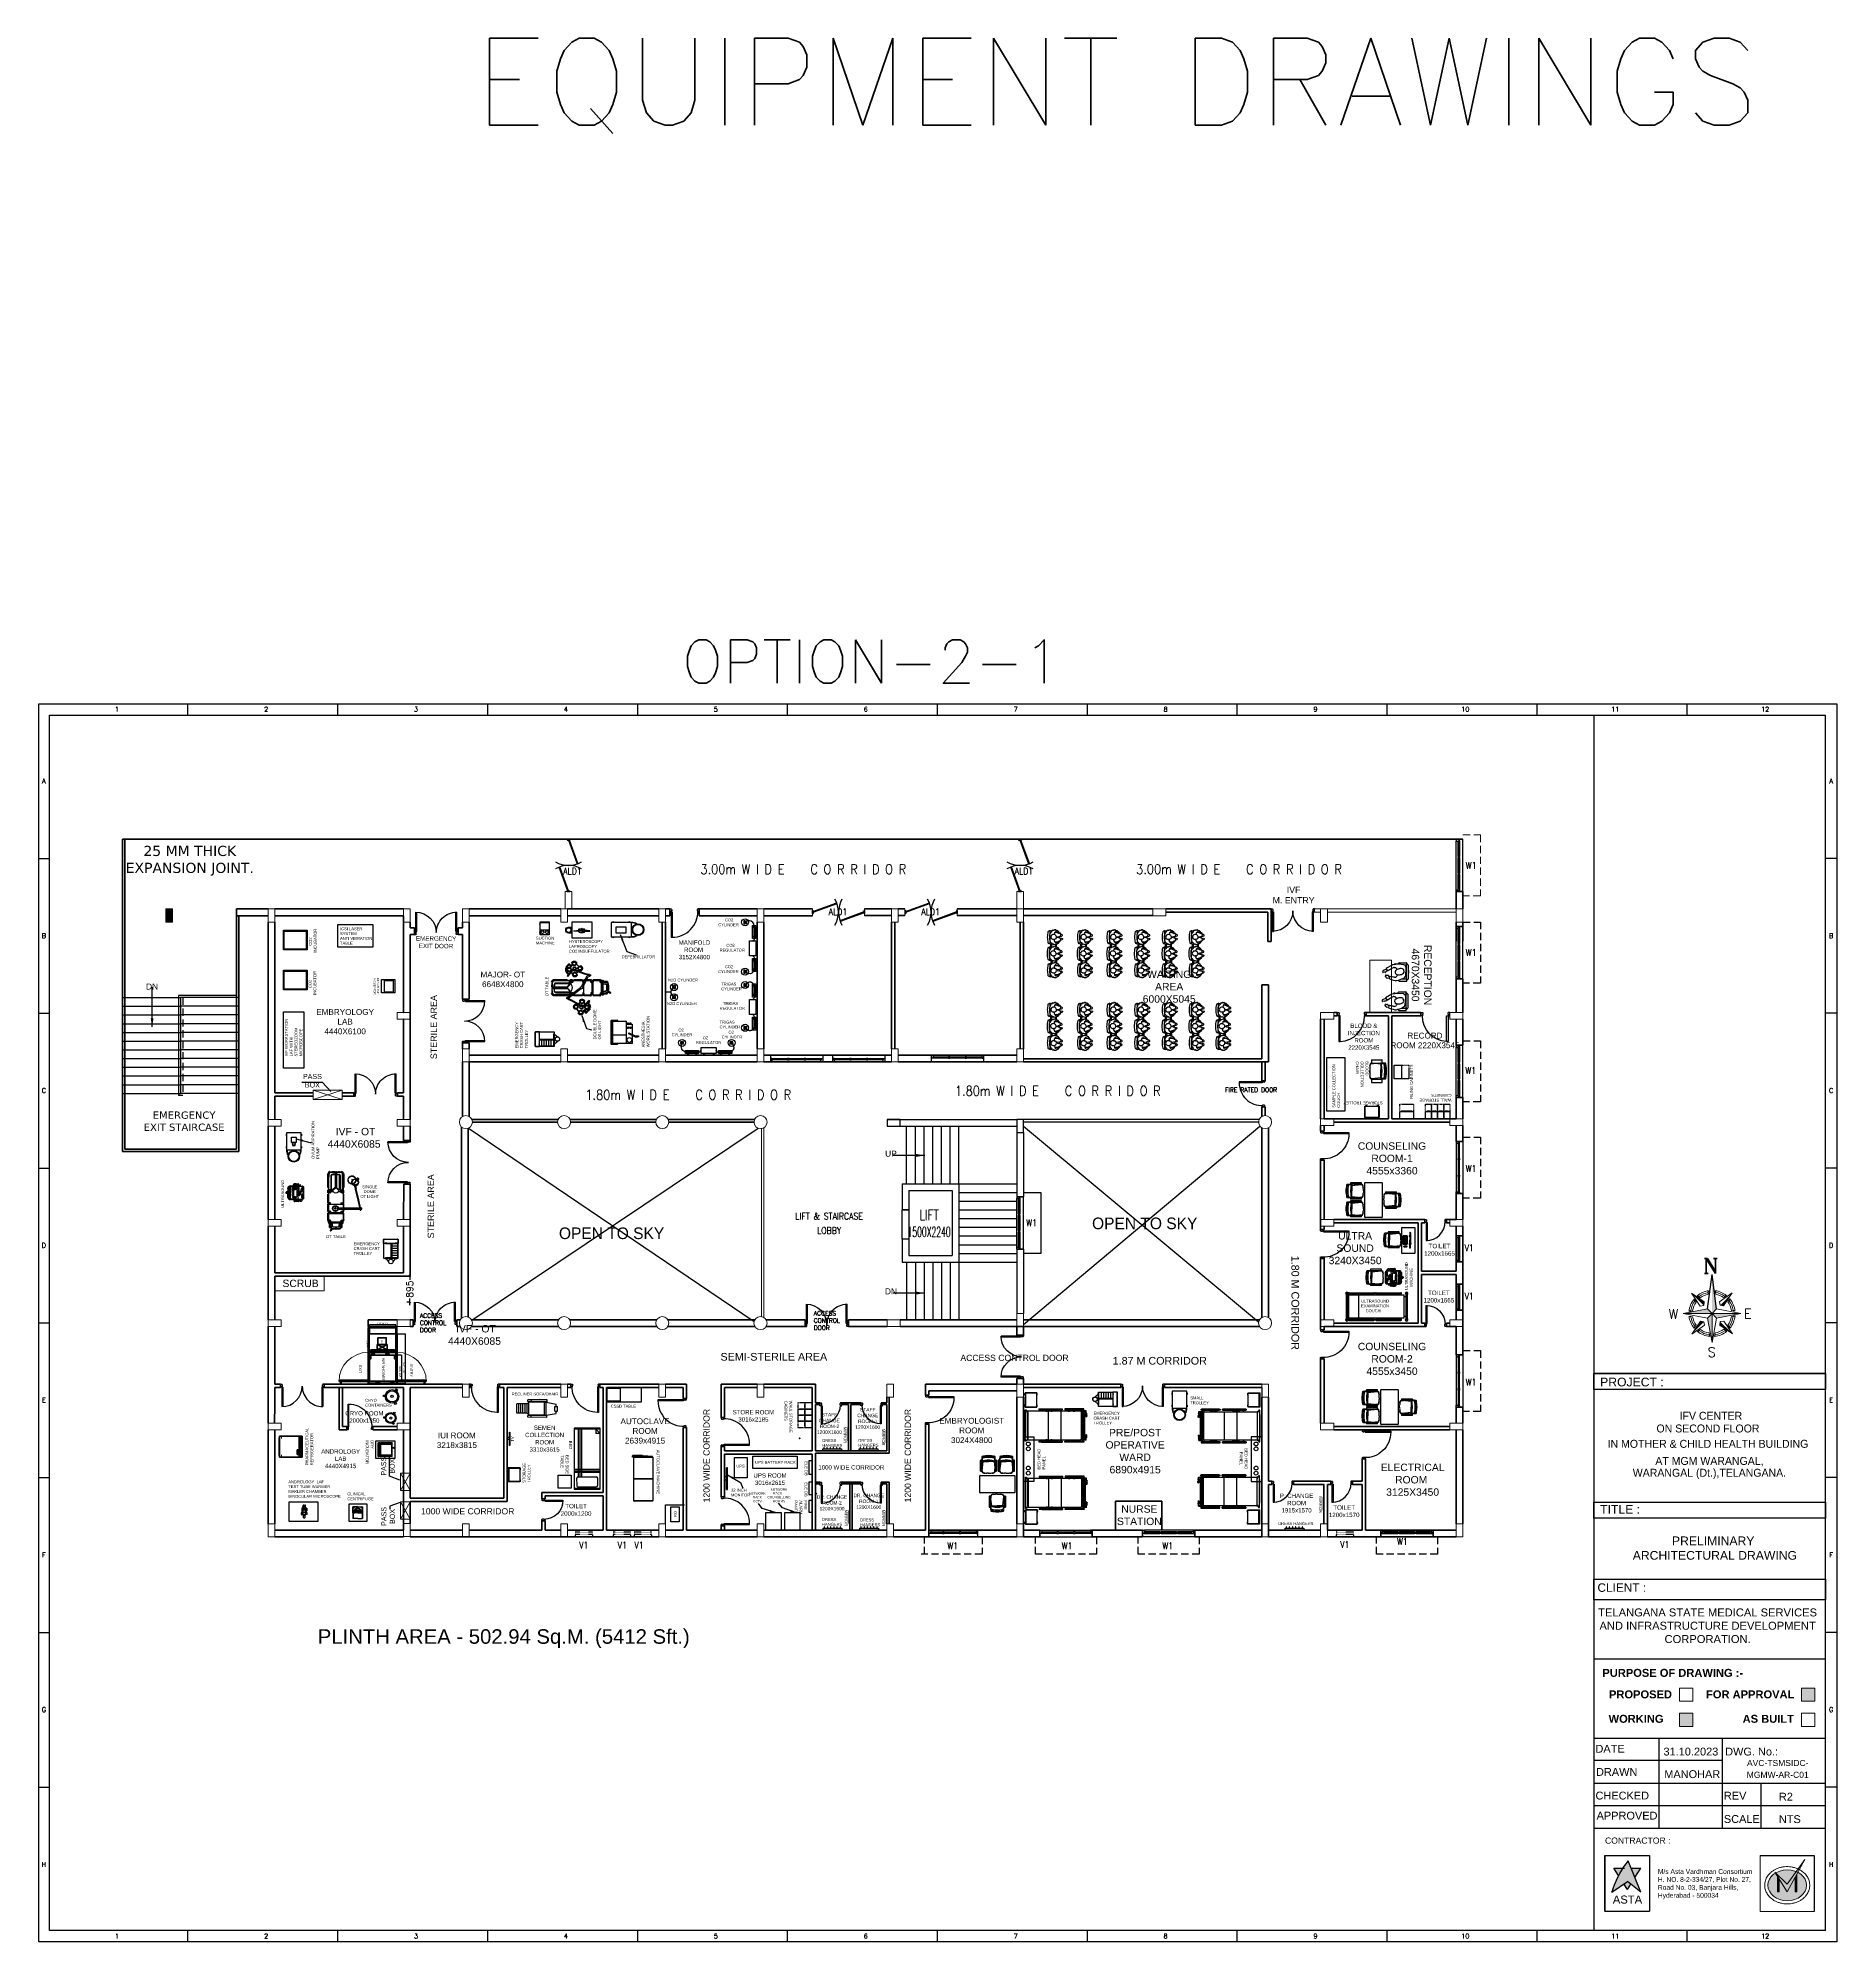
# Model space of a CAD drawing. Extents: x 2733443 to 3206532, y -1516114 to -1264405.
# Drawn here: x 2982526 to 3044472, y -1516114 to -1450552 of the extents above; entities that cross this region are included whole.
import ezdxf
from ezdxf.enums import TextEntityAlignment as Align

# ---------------------------------------------------------------- set-up
doc = ezdxf.new("R2010")
doc.units = 0
doc.header["$MEASUREMENT"] = 0
for name, pattern in [('1', [0, 0, 0]), ('DASHED', [0.75, 0.5, -0.25]), ('HIDDEN', [0.375, 0.25, -0.125])]:
    doc.linetypes.add(name, pattern=pattern)
doc.layers.get('0').update_dxf_attribs({"color": 250, "linetype": '1'})
for name, color, linetype, lineweight in [('0.0', 8, 'Continuous', 0), ('AIR SHOWER', 7, 'Continuous', 35), ('Column', 162, 'Continuous', 13), ('formate text', 8, 'Continuous', 0), ('medical equipment', 171, 'Continuous', 25), ('P-Wall', 250, 'Continuous', 35), ('toi-fix', 46, 'Continuous', 9), ('WALL', 7, '1', 35), ('WIN', 151, 'Continuous', 9), ('windows', 4, 'Continuous', 0)]:
    doc.layers.add(name, color=color, linetype=linetype, lineweight=lineweight)
for name, color, linetype in [('ALD1', 7, 'Continuous'), ('Chajja', 7, 'DASHED'), ('DOOR', 40, 'Continuous'), ('fun-text', 250, 'Continuous'), ('FUR', 33, 'Continuous'), ('FURN', 31, 'Continuous'), ('furniture', 33, 'Continuous'), ('HS', 251, '1'), ('Plan', 44, 'Continuous'), ('Railing', 34, '1'), ('stairscas', 7, 'Continuous'), ('TEXT', 5, '1'), ('TITLE', 7, 'Continuous'), ('V1', 7, 'Continuous'), ('Ventilator', 161, '1'), ('W1', 7, 'Continuous'), ('walls', 1, 'Continuous')]:
    doc.layers.add(name, color=color, linetype=linetype)
doc.styles.add('ARI', font='arial.ttf')
doc.styles.add('ARIAL', font='arial.ttf')
doc.styles.add('FORMATE', font='arialbd.ttf')
doc.styles.add('MSK', font='g13f12w.shx')
doc.styles.add('ROMANS', font='romans.shx')
doc.styles.add('RT', font='romant.shx')
doc.styles.add('style3', font='arialbd.ttf')
doc.dimstyles.new('BIGDFD', dxfattribs={"dimtxt": 8, "dimasz": 4, "dimexe": 1, "dimexo": 2, "dimtad": 1, "dimlfac": 10, "dimtxsty": 'Standard', "dimcen": 2.5, "dimclrd": 5, "dimclre": 3, "dimclrt": 1, "dimadec": 0, "dimazin": 0, "dimtfac": 1, "dimtmove": 0, "dimatfit": 3, "dimfxl": 1, "dimarcsym": 0})
doc.dimstyles.new('BIGDFD$0', dxfattribs={"dimtxt": 8, "dimasz": 4, "dimexe": 1, "dimexo": 2, "dimtad": 1, "dimlfac": 10, "dimtxsty": 'Standard', "dimcen": 2.5, "dimclrd": 5, "dimclre": 3, "dimclrt": 1, "dimadec": 0, "dimazin": 0, "dimtfac": 1, "dimtmove": 0, "dimatfit": 3, "dimfxl": 1, "dimarcsym": 0})
doc.dimstyles.new('MM', dxfattribs={"dimscale": 0, "dimtxt": 230, "dimasz": 60, "dimexe": 100, "dimexo": 0.0625, "dimgap": 25, "dimtad": 0, "dimdec": 0, "dimzin": 0, "dimdsep": 46, "dimtxsty": 'ROMANS', "dimblk": 'OBLIQUE', "dimcen": 0.09, "dimdle": 100, "dimclrd": 5, "dimclre": 5, "dimclrt": 6, "dimadec": 0, "dimazin": 0, "dimtfac": 1, "dimtdec": 0, "dimtofl": 0, "dimtmove": 1, "dimatfit": 3, "dimfxl": 1, "dimfrac": 2, "dimtolj": 1, "dimtzin": 0, "dimarcsym": 0})
doc.dimstyles.get("Standard").update_dxf_attribs({"dimscale": 1.5, "dimtxt": 150, "dimasz": 150, "dimexe": 100, "dimexo": 100, "dimgap": 0.25, "dimtad": 0, "dimdec": 0, "dimzin": 0, "dimdsep": 46, "dimtxsty": 'ARIAL', "dimcen": 0.09, "dimdle": 100, "dimclrd": 7, "dimclre": 7, "dimclrt": 7, "dimadec": 0, "dimazin": 0, "dimtfac": 1, "dimtdec": 0, "dimtofl": 0, "dimtmove": 0, "dimatfit": 3, "dimfxl": 1, "dimtolj": 1, "dimtzin": 0, "dimarcsym": 0})
doc.dimstyles.new('TEXT', dxfattribs={"dimscale": 0, "dimtxt": 500, "dimasz": 100, "dimexe": 75, "dimexo": 100, "dimgap": 50, "dimtad": 0, "dimdec": 0, "dimzin": 0, "dimdsep": 46, "dimtxsty": 'ARIAL', "dimblk": 'OBLIQUE', "dimcen": 0.09, "dimdle": 100, "dimclrd": 256, "dimclre": 256, "dimclrt": 6, "dimadec": 0, "dimazin": 0, "dimtfac": 1, "dimtdec": 0, "dimtofl": 0, "dimtmove": 2, "dimatfit": 3, "dimfxl": 1, "dimfrac": 2, "dimtolj": 1, "dimtzin": 0, "dimarcsym": 0})

# ---------------------------------------------------------------- blocks, each defined once
blk = doc.blocks.new('21500')
at = {"layer": 'DOOR'}
for p, q in [((45, 100), (45, 770)), ((45, 770), (80, 770)), ((80, 100), (80, 770)), ((1420, 100), (1420, 770)), ((1455, 770), (1420, 770)), ((1455, 100), (1455, 770)), ((45, 100), (80, 100)), ((45, 0), (45, 2.5)), ((60, 15), (57.5, 15)), ((1455, 100), (1420, 100)), ((1440, 15), (1442.5, 15)), ((1455, 0), (1455, 2.5))]:
    blk.add_line(p, q, dxfattribs=at)
for points in [[(60, 65), (45, 65), (45, 100), (0, 100), (0, 0), (45, 0)], [(60, 15), (60, 65)], [(1440, 65), (1455, 65), (1455, 100), (1500, 100), (1500, 0), (1455, 0)], [(1440, 15), (1440, 65)]]:
    blk.add_lwpolyline(points, dxfattribs=at)
at = {"layer": 'DOOR', "color": 145}
for centre, start, end in [((45, 65), 0, 90), ((1455, 65), 90, 180)]:
    blk.add_arc(centre, 705, start, end, dxfattribs=at)
at = {"layer": 'DOOR'}
for centre, start, end in [((45, 15), 270, 0), ((1455, 15), 180, 270)]:
    blk.add_arc(centre, 12.5, start, end, dxfattribs=at)
blk = doc.blocks.new('_Oblique')
at = {"color": 0, "linetype": 'ByBlock', "lineweight": -2}
blk.add_line((-0.5, -0.5), (0.5, 0.5), dxfattribs=at)
blk = doc.blocks.new('6w')
at = {"layer": 'Plan'}
for p, q in [((-36, 9.2), (-36, 0)), ((36, 9.2), (36, 0))]:
    blk.add_line(p, q, dxfattribs=at)
at = {"layer": 'Plan', "color": 143}
for p, q in [((-36, 9.2), (36, 9.2)), ((-33.5, 2.5), (-12.5, 2.5)), ((-33.5, 0), (33.5, 0)), ((-31, 4), (-31.5, 4)), ((-31.5, 3.3), (-31.5, 4)), ((-31.5, 3.6), (-12.5, 3.6)), ((-31.5, 3.3), (-31, 3.3)), ((-31, 4.5), (-31, 4)), ((-31, 2.5), (-31, 3.3)), ((-10.5, 3.6), (10.5, 3.6)), ((-10.5, 2.5), (10.5, 2.5)), ((34, 4.5), (12.5, 4.5)), ((12.5, 3.6), (31.5, 3.6)), ((12.5, 2.5), (33.5, 2.5)), ((31, 4.5), (31, 4)), ((31, 4), (31.5, 4)), ((31.5, 3.3), (31, 3.3)), ((31, 2.5), (31, 3.3)), ((31.5, 4), (31.5, 3.3))]:
    blk.add_line(p, q, dxfattribs=at)
at = {"layer": 'Plan', "color": 40}
for p, q in [((-12.5, 2.5), (-12.5, 4.5)), ((-12.5, 4.5), (-10.5, 4.5)), ((-10.5, 2.5), (-12.5, 2.5)), ((-10.5, 2.5), (-10.5, 4.5)), ((10.5, 4.5), (12.5, 4.5)), ((10.5, 2.5), (10.5, 4.5)), ((12.5, 2.5), (10.5, 2.5)), ((12.5, 2.5), (12.5, 4.5))]:
    blk.add_line(p, q, dxfattribs=at)
for points in [[(-34, 4.5), (-36, 4.5), (-36, 0), (-33.5, 0), (-33.5, 2.5), (-34, 2.5), (-34, 4.5)], [(34, 4.5), (36, 4.5), (36, 0), (33.5, 0), (33.5, 2.5), (34, 2.5), (34, 4.5)]]:
    blk.add_lwpolyline(points, close=True, dxfattribs=at)
at = {"layer": 'Plan', "color": 143}
for points in [[(-12.5, 4.5), (-34, 4.5)], [(10.5, 4.5), (-10.5, 4.5)]]:
    blk.add_lwpolyline(points, dxfattribs=at)
blk = doc.blocks.new('Z$W@#5624')
at = {"layer": 'DOOR'}
for p, q in [((19, 470), (840, 769)), ((28, 446), (849, 745)), ((188, 518), (680, 697)), ((676, 709), (685, 685)), ((0, 400), (0, 499)), ((0, 499), (25, 499)), ((0, 400), (25, 400)), ((19, 470), (28, 446)), ((25, 400), (25, 499)), ((183, 529), (192, 506)), ((1770, 453), (949, 154)), ((1779, 429), (957, 130)), ((1113, 214), (1122, 190)), ((1610, 381), (1117, 202)), ((1614, 369), (1606, 393)), ((1779, 429), (1770, 453)), ((1798, 499), (1773, 499)), ((1773, 400), (1773, 499)), ((1798, 400), (1773, 400)), ((1798, 400), (1798, 499))]:
    blk.add_line(p, q, dxfattribs=at)
at = {"layer": 'DOOR', "color": 145}
for centre, start_param, end_param in [((0, 449), 2.617994, 3.665191), ((1798, 449), -0.523599, 0.523599)]:
    blk.add_ellipse(centre, major_axis=(-899, 0), ratio=1, start_param=start_param, end_param=end_param, dxfattribs=at)
blk = doc.blocks.new('A$C772B36EA')
at = {"layer": 'TITLE', "color": 5}
for p in [(-343, 338), (338, 343)]:
    blk.add_line(p, (0, 2877), dxfattribs=at)
at = {"layer": 'TITLE', "color": 8, "lineweight": 5}
for p, q in [((-566, 858), (-1516, 1493)), ((-866, 553), (-1516, 1493)), ((-287, 1418), (-252, 1683)), ((-287, 1418), (-252, 1683)), ((270, 1421), (233, 1686)), ((270, 1421), (233, 1686)), ((270, 1421), (233, 1686)), ((553, 866), (1493, 1516)), ((858, 566), (1493, 1516)), ((-343, 338), (-2128, 0)), ((-2128, 0), (0, 0)), ((0, 0), (-2128, 0)), ((-338, -343), (-2128, 0)), ((-1432, 209), (-1695, 156)), ((-1173, 847), (-1326, 1068)), ((-865, 1160), (-1088, 1309)), ((-606, 597), (-866, 553)), ((-606, 597), (-566, 858)), ((0, 0), (-343, 338)), ((-343, 338), (0, 0)), ((-338, -343), (0, 0)), ((0, 0), (-338, -343)), ((0, 0), (338, 343)), ((338, 343), (0, 0)), ((0, 0), (343, -338)), ((343, -338), (0, 0)), ((0, 0), (0, -2128)), ((0, -2128), (0, 0)), ((0, 0), (2128, 0)), ((2128, 0), (0, 0)), ((338, 343), (2128, 0)), ((343, -338), (2128, 0)), ((597, 606), (553, 866)), ((597, 606), (858, 566)), ((847, 1173), (1068, 1326)), ((1160, 865), (1309, 1088)), ((1428, 230), (1692, 182)), ((-1428, -230), (-1692, -182)), ((-858, -566), (-1493, -1516)), ((-553, -866), (-1493, -1516)), ((-1160, -865), (-1309, -1088)), ((-847, -1173), (-1068, -1326)), ((-597, -606), (-858, -566)), ((-597, -606), (-553, -866)), ((-338, -343), (0, -2128)), ((343, -338), (0, -2128)), ((606, -597), (566, -858)), ((566, -858), (1516, -1493)), ((606, -597), (866, -553)), ((865, -1160), (1088, -1309)), ((866, -553), (1516, -1493)), ((1173, -847), (1326, -1068)), ((1432, -209), (1695, -156)), ((-209, -1432), (-156, -1695)), ((230, -1428), (182, -1692))]:
    blk.add_line(p, q, dxfattribs=at)
for radius, start, end in [(1702, 98.52692, 129.72625), (1575, 99.85136, 126.70773), (1447, 101.42181, 126.70773), (1702, 51.14269, 82.1348), (1575, 54.16121, 80.81434), (1447, 54.16121, 79.24868), (1702, 141.14269, 174.72625), (1575, 144.16121, 171.70773), (1447, 144.16121, 171.70773), (1447, 9.16121, 36.70773), (1575, 9.16121, 36.70773), (1702, 6.14269, 39.72625), (1702, 186.14269, 219.72625), (1575, 189.16121, 216.70773), (1447, 189.16121, 216.70773), (1702, 231.14269, 264.72625), (1575, 234.16121, 261.70773), (1447, 234.16121, 261.70773), (1702, 276.14269, 309.72625), (1447, 279.1612, 306.70773), (1575, 279.1612, 306.70773), (1447, 324.16121, 351.70773), (1575, 324.16121, 351.70773), (1702, 321.14269, 354.72625)]:
    blk.add_arc((0, 0), radius, start, end, dxfattribs=at)
at = {"layer": 'TITLE', "color": 5}
blk.add_solid([(0, 2877), (338, 343), (0, 0)], dxfattribs=at)
at = {"layer": 'TITLE', "color": 8, "lineweight": 5}
for points in [[(-1516, 1493), (-566, 858), (-606, 597)], [(-252, 1683), (-340, 1668), (-287, 1418)], [(233, 1686), (320, 1672), (270, 1421)], [(1493, 1516), (858, 566), (597, 606)], [(-2128, 0), (-343, 338), (0, 0)], [(-1684, 245), (-1695, 156), (-1432, 209)], [(-1326, 1068), (-1380, 997), (-1173, 847)], [(-1088, 1309), (-1017, 1365), (-865, 1160)], [(0, -2128), (-338, -343), (0, 0)], [(2128, 0), (343, -338), (0, 0)], [(1068, 1326), (997, 1380), (847, 1173)], [(1309, 1088), (1365, 1017), (1160, 865)], [(1680, 271), (1692, 182), (1428, 230)], [(-1680, -271), (-1692, -182), (-1428, -230)], [(-1493, -1516), (-858, -566), (-597, -606)], [(-1309, -1088), (-1365, -1017), (-1160, -865)], [(-1068, -1326), (-997, -1380), (-847, -1173)], [(1516, -1493), (566, -858), (606, -597)], [(1088, -1309), (1017, -1365), (865, -1160)], [(1326, -1068), (1380, -997), (1173, -847)], [(1684, -245), (1695, -156), (1432, -209)], [(-245, -1684), (-156, -1695), (-209, -1432)], [(271, -1680), (182, -1692), (230, -1428)]]:
    blk.add_solid(points, dxfattribs=at)
blk = doc.blocks.new('A$C1BA14061')
at = {"layer": 'TITLE', "color": 7}
for p, q in [((0, 0), (203982, 0)), ((0, -140464), (0, 0)), ((16920, -1290), (16920, 0)), ((33925, -1290), (33925, 0)), ((50931, -1290), (50931, 0)), ((67937, -1290), (67937, 0)), ((84942, -1290), (84942, 0)), ((101948, -1290), (101948, 0)), ((118954, -1290), (118954, 0)), ((135959, -1290), (135959, 0)), ((152965, -1290), (152965, 0)), ((169971, -1290), (169971, 0)), ((186976, -1290), (186976, 0)), ((203982, 0), (203982, -140464)), ((203982, -17558), (202692, -17558)), ((203982, -35116), (202692, -35116)), ((203982, -52674), (202692, -52674)), ((203982, -70232), (202692, -70232)), ((203982, -87790), (202692, -87790)), ((203982, -105348), (202692, -105348)), ((203982, -122906), (202692, -122906)), ((203982, -140464), (0, -140464))]:
    blk.add_line(p, q, dxfattribs=at)
at = {"layer": 'TITLE'}
for p, q in [((1204, -1290), (202692, -1290)), ((1204, -139174), (1204, -1290)), ((202692, -139174), (202692, -1290)), ((202692, -139174), (1204, -139174))]:
    blk.add_line(p, q, dxfattribs=at)
at = {"layer": 'TITLE', "color": 0}
for p, q in [((-86, -17558), (1204, -17558)), ((-86, -35116), (1204, -35116)), ((-86, -52674), (1204, -52674)), ((-86, -70232), (1204, -70232)), ((0, -87790), (1204, -87790)), ((-86, -105348), (1204, -105348)), ((-86, -122906), (1204, -122906)), ((16920, -140464), (16920, -139174)), ((33925, -140464), (33925, -139174)), ((50931, -140464), (50931, -139174)), ((67937, -140464), (67937, -139174)), ((84942, -140464), (84942, -139174)), ((101948, -140464), (101948, -139174)), ((118954, -140464), (118954, -139174)), ((135959, -140464), (135959, -139174)), ((152965, -140464), (152965, -139174)), ((169971, -140464), (169971, -139174)), ((186976, -140464), (186976, -139174))]:
    blk.add_line(p, q, dxfattribs=at)
at = {"layer": 'TITLE', "color": 7, "style": 'ROMANS', "width": 1}
for s, height, p in [('1', 535, (8852, -626)), ('2', 535, (25785, -626)), ('3', 535, (42791, -626)), ('4', 535, (59796, -626)), ('5', 535, (76802, -626)), ('6', 535, (93808, -626)), ('7', 535, (110813, -626)), ('8', 535, (127819, -626)), ('9', 535, (144825, -626)), ('10', 534.7, (161831, -626)), ('11', 534.7, (178836, -626)), ('12', 534.7, (195842, -626)), ('A', 535, (203324, -8765)), ('B', 535, (203324, -26323)), ('C', 535, (203324, -43881)), ('D', 535, (203324, -61439)), ('E', 535, (203324, -78997)), ('F', 535, (203324, -96555)), ('G', 535, (203324, -114113)), ('H', 535, (203324, -131671))]:
    blk.add_text(s, height=height, dxfattribs=at).set_placement(p, align=Align.MIDDLE)
at = {"layer": 'TITLE', "color": 0, "style": 'ROMANS', "width": 1}
for s, height, p in [('A', 535, (573, -8765)), ('B', 535, (573, -26323)), ('C', 535, (573, -43881)), ('D', 535, (573, -61439)), ('E', 535, (573, -78997)), ('F', 535, (573, -96555)), ('G', 535, (573, -114113)), ('H', 535, (573, -131671)), ('1', 535, (8852, -139799)), ('2', 535, (25785, -139799)), ('3', 535, (42791, -139799)), ('4', 535, (59796, -139799)), ('5', 535, (76802, -139799)), ('6', 535, (93808, -139799)), ('7', 535, (110813, -139799)), ('8', 535, (127819, -139799)), ('9', 535, (144825, -139799)), ('10', 534.7, (161831, -139799)), ('11', 534.7, (178836, -139799)), ('12', 534.7, (195842, -139799))]:
    blk.add_text(s, height=height, dxfattribs=at).set_placement(p, align=Align.MIDDLE)
blk = doc.blocks.new('A$C19B8274B')
at = {"layer": 'DOOR'}
for p, q in [((-45, 925), (-80, 925)), ((-80, 50), (-80, 925)), ((-45, 50), (-45, 925)), ((-45, 50), (-80, 50)), ((-955, -50), (-955, -47.5)), ((-940, -35), (-942.5, -35)), ((-60, -35), (-57.5, -35)), ((-45, -50), (-45, -47.5))]:
    blk.add_line(p, q, dxfattribs=at)
for points in [[(-940, 15), (-955, 15), (-955, 50), (-1000, 50), (-1000, -50), (-955, -50)], [(-940, -35), (-940, 15)], [(-60, 15), (-45, 15), (-45, 50), (0, 50), (0, -50), (-45, -50)], [(-60, -35), (-60, 15)]]:
    blk.add_lwpolyline(points, dxfattribs=at)
at = {"layer": 'DOOR', "color": 145}
blk.add_arc((-80, 50), 875, 90, 182.292443, dxfattribs=at)
at = {"layer": 'DOOR'}
for centre, start, end in [((-955, -35), 270, 0), ((-45, -35), 180, 270)]:
    blk.add_arc(centre, 12.5, start, end, dxfattribs=at)
blk = doc.blocks.new('750')
at = {"layer": 'DOOR'}
for p, q in [((-50, 705), (-47.5, 705)), ((-35, 690), (-35, 692.5)), ((-50, 45), (-47.5, 45)), ((-35, 60), (-35, 57.5)), ((50, 45), (50, 80)), ((50, 80), (675, 80)), ((50, 45), (675, 45)), ((675, 45), (675, 80))]:
    blk.add_line(p, q, dxfattribs=at)
for points in [[(15, 690), (15, 705), (50, 705), (50, 750), (-50, 750), (-50, 705)], [(-35, 690), (15, 690)], [(15, 60), (15, 45), (50, 45), (50, 0), (-50, 0), (-50, 45)], [(-35, 60), (15, 60)]]:
    blk.add_lwpolyline(points, dxfattribs=at)
for centre, start, end in [((-35, 705), 180, 270), ((-35, 45), 90, 180)]:
    blk.add_arc(centre, 12.5, start, end, dxfattribs=at)
at = {"layer": 'DOOR', "color": 145}
blk.add_arc((15, 45), 660, 0, 90, dxfattribs=at)
blk = doc.blocks.new('A$C7C0069F8')
at = {"layer": 'Plan'}
for p, q in [((230, 900), (0, 900)), ((0, 900), (0, 837)), ((112, 900), (0, 900)), ((0, 837), (62, 837)), ((62, 850), (112, 850)), ((62, 837), (62, 850)), ((112, 850), (112, 900)), ((112, 850), (112, 850)), ((0, 62), (62, 62)), ((0, 0), (0, 62)), ((62, 62), (62, 50)), ((62, 50), (112, 50)), ((112, 50), (112, 50)), ((112, 50), (112, 0)), ((230, 0), (0, 0)), ((112, 0), (0, 0))]:
    blk.add_line(p, q, dxfattribs=at)
at = {"layer": 'Plan', "color": 143}
for p, q in [((0, 62), (0, 837)), ((62, 62), (62, 837)), ((62, 800), (81, 800)), ((81, 812), (81, 800)), ((100, 812), (81, 812)), ((90, 87), (90, 812)), ((100, 800), (100, 812)), ((112, 800), (100, 800)), ((112, 850), (112, 50)), ((230, 0), (230, 900)), ((62, 100), (81, 100)), ((81, 87), (81, 100)), ((81, 87), (100, 87)), ((112, 100), (100, 100)), ((100, 100), (100, 87))]:
    blk.add_line(p, q, dxfattribs=at)
blk = doc.blocks.new('A$C718A0427')
at = {"layer": 'FURN', "color": 8}
for p, q in [((5, 278), (0, 248)), ((3, 235), (66, 144)), ((16, 299), (7, 285)), ((18, 330), (19, 309)), ((33, 419), (33, 357)), ((66, 144), (83, 123)), ((71, 228), (107, 150)), ((119, 419), (76, 385)), ((92, 261), (77, 249)), ((83, 123), (91, 118)), ((170, 271), (92, 261)), ((93, 115), (93, 109)), ((97, 102), (127, 82)), ((107, 150), (112, 136)), ((112, 136), (114, 127)), ((120, 105), (127, 100)), ((123, 93), (120, 105)), ((132, 86), (123, 93)), ((196, 434), (127, 423)), ((131, 101), (127, 111)), ((127, 100), (130, 99)), ((130, 99), (131, 101)), ((221, 433), (196, 434)), ((248, 438), (225, 433)), ((225, 102), (289, 102)), ((314, 425), (248, 438)), ((403, 426), (318, 425)), ((384, 109), (380, 99)), ((390, 93), (382, 86)), ((384, 98), (389, 103)), ((387, 82), (417, 102)), ((389, 103), (394, 107)), ((393, 103), (390, 93)), ((398, 279), (437, 249)), ((407, 150), (402, 136)), ((442, 228), (407, 150)), ((478, 363), (415, 421)), ((420, 109), (421, 115)), ((423, 118), (431, 123)), ((431, 123), (448, 144)), ((448, 144), (511, 235)), ((499, 334), (478, 363)), ((481, 423), (481, 359)), ((600, 403), (481, 403)), ((600, 370), (481, 370)), ((599, 203), (489, 203)), ((500, 302), (502, 322)), ((508, 282), (500, 302)), ((514, 248), (508, 282)), ((583, 235), (511, 235)), ((567, 258), (572, 292)), ((632, 155), (570, 245)), ((572, 292), (580, 312)), ((580, 312), (578, 332)), ((582, 344), (603, 373)), ((600, 433), (600, 369)), ((603, 373), (666, 431)), ((650, 133), (632, 155)), ((638, 238), (674, 160)), ((683, 289), (643, 259)), ((658, 128), (650, 133)), ((660, 119), (660, 125)), ((694, 92), (664, 112)), ((674, 160), (679, 146)), ((678, 436), (763, 435)), ((692, 113), (686, 117)), ((687, 113), (690, 103)), ((690, 103), (699, 96)), ((697, 108), (692, 113)), ((696, 119), (701, 109)), ((766, 435), (832, 448)), ((856, 112), (792, 112)), ((832, 448), (856, 443)), ((860, 443), (884, 444)), ((884, 444), (953, 433)), ((911, 281), (989, 271)), ((949, 96), (957, 103)), ((950, 111), (954, 121)), ((951, 109), (950, 111)), ((954, 110), (951, 109)), ((961, 115), (954, 110)), ((984, 112), (954, 92)), ((957, 103), (961, 115)), ((961, 429), (1004, 395)), ((969, 146), (967, 137)), ((974, 160), (969, 146)), ((1009, 238), (974, 160)), ((988, 125), (987, 119)), ((989, 271), (1004, 259)), ((998, 133), (990, 128)), ((1015, 155), (998, 133)), ((1078, 245), (1015, 155)), ((1048, 429), (1048, 367)), ((1048, 403), (1167, 403)), ((1048, 370), (1167, 370)), ((1049, 203), (1158, 203)), ((1063, 340), (1062, 319)), ((1065, 309), (1073, 295)), ((1071, 235), (1137, 235)), ((1076, 288), (1081, 258)), ((1134, 248), (1139, 282)), ((1199, 144), (1137, 235)), ((1139, 282), (1147, 302)), ((1147, 302), (1145, 322)), ((1149, 334), (1170, 363)), ((1167, 423), (1167, 359)), ((1170, 363), (1233, 421)), ((1217, 123), (1199, 144)), ((1205, 228), (1241, 150)), ((1250, 279), (1210, 249)), ((1225, 118), (1217, 123)), ((1227, 109), (1227, 115)), ((1261, 82), (1231, 102)), ((1241, 150), (1246, 136)), ((1245, 426), (1329, 425)), ((1259, 103), (1253, 107)), ((1254, 103), (1257, 93)), ((1257, 93), (1265, 86)), ((1264, 98), (1259, 103)), ((1263, 109), (1268, 99)), ((1333, 425), (1399, 438)), ((1423, 102), (1359, 102)), ((1399, 438), (1422, 433)), ((1427, 433), (1451, 434)), ((1451, 434), (1520, 423)), ((1478, 271), (1556, 261)), ((1516, 101), (1521, 111)), ((1518, 99), (1516, 101)), ((1516, 86), (1524, 93)), ((1521, 100), (1518, 99)), ((1528, 105), (1521, 100)), ((1551, 102), (1521, 82)), ((1524, 93), (1528, 105)), ((1528, 419), (1571, 385)), ((1536, 136), (1534, 127)), ((1541, 150), (1536, 136)), ((1576, 228), (1541, 150)), ((1555, 115), (1554, 109)), ((1556, 261), (1571, 249)), ((1565, 123), (1556, 118)), ((1582, 144), (1565, 123)), ((1645, 235), (1582, 144)), ((1615, 419), (1615, 357)), ((1630, 330), (1629, 309)), ((1632, 299), (1640, 285)), ((1643, 278), (1648, 248))]:
    blk.add_line(p, q, dxfattribs=at)
for points in [[(111, 138), (112, 153), (96, 222), (98, 260)], [(415, 266), (418, 222), (402, 153), (403, 138)], [(665, 276), (662, 232), (679, 163), (678, 148)], [(969, 148), (969, 163), (985, 232), (983, 270)], [(1232, 266), (1229, 222), (1246, 153), (1245, 138)], [(1536, 138), (1535, 153), (1552, 222), (1550, 260)]]:
    blk.add_lwpolyline(points, dxfattribs=at)
for points in [[(384, 82), (363, 59, -0.259848), (357, 57), (301, 66, -0.302547), (296, 71), (283, 128), (266, 180), (255, 193), (247, 180), (231, 128), (218, 71, -0.302547), (212, 66), (157, 57, -0.259848), (151, 59), (130, 82)], [(697, 92), (718, 69, 0.259848), (724, 67), (779, 76, 0.302547), (785, 81), (798, 138), (814, 190), (826, 203), (833, 190), (850, 138), (863, 81, 0.302547), (868, 76), (923, 67, 0.259848), (930, 69), (950, 92)], [(1264, 82), (1285, 59, 0.259848), (1291, 57), (1346, 66, 0.302547), (1352, 71), (1365, 128), (1381, 180), (1393, 193), (1400, 180), (1417, 128), (1430, 71, 0.302547), (1435, 66), (1490, 57, 0.259848), (1497, 59), (1517, 82)]]:
    blk.add_lwpolyline(points, format="xyb", dxfattribs=at)
for points in [[(306, 5, 0.28165), (326, 3, 0.281432), (363, 59, -0.259848), (357, 57), (301, 66, -0.302547), (296, 71, 0.254294)], [(775, 15, -0.28165), (755, 13, -0.281432), (718, 69, 0.259848), (724, 67), (779, 76, 0.302547), (785, 81, -0.254294)], [(1342, 5, -0.28165), (1322, 3, -0.281432), (1285, 59, 0.259848), (1291, 57), (1346, 66, 0.302547), (1352, 71, -0.254294)]]:
    blk.add_lwpolyline(points, format="xyb", close=True, dxfattribs=at)
for centre, radius, start, end in [((17, 245), 17.5, 170.84815, 214.75223), ((22, 276), 17.5, 148.02464, 170.84815), ((1, 308), 17.5, 328.02464, 2.85908), ((97, 303), 84.1, 104.4561, 161.46269), ((138, 419), 106, 151.03012, 180), ((138, 208), 106, 190.18468, 244.55926), ((82, 465), 36.6, 105.63896, 285.63897), ((87, 235), 17.5, 127.60088, 204.48751), ((239, -97), 620, 88.37526, 105.63897), ((89, 115), 3.85, 3.56151, 58.36725), ((239, -97), 547, 88.15806, 105.63897), ((102, 109), 8.38, 183.56151, 235.75323), ((106, 108), 20.4, 6.90921, 68.38711), ((130, 405), 17.5, 99.3001, 128.6806), ((128, 86), 4.21, 251.38574, 341.41915), ((130, 85), 1.82, 341.41915, 51.44695), ((220, 61), 70, 181.27331, 239.46406), ((275, 307), 111, 141.31111, 195.54285), ((268, 306), 105, 195.54285, 253.97185), ((190, 19), 19.3, 254.36324, 317.28276), ((247, 330), 75.4, 33.31223, 141.31111), ((157, 50), 64.2, 317.32958, 18.89776), ((222, 450), 17.5, 267.13547, 281.89725), ((257, 265), 62.5, 253.97185, 8.05093), ((274, -97), 620, 74.36103, 91.62474), ((274, -97), 547, 74.36103, 91.84194), ((223, 314), 104, 337.14969, 33.31223), ((318, 442), 17.5, 258.89823, 270.81906), ((316, 448), 179, 271.18069, 291.4261), ((384, 102), 5.12, 218.41805, 239.29465), ((387, 265), 17.5, 52.39912, 111.4261), ((382, 100), 2.26, 239.29465, 315.0334), ((383, 85), 1.82, 128.55305, 198.58085), ((386, 86), 4.21, 198.58085, 288.61426), ((405, 107), 20.9, 103.98884, 173.53885), ((390, 105), 4.3, 322.46369, 18.41492), ((394, 133), 8.61, 315.43504, 18.17835), ((403, 408), 17.5, 47.31606, 90.81906), ((412, 109), 8.38, 304.24677, 356.43849), ((375, 208), 106, 295.44074, 349.81532), ((425, 115), 3.85, 121.63275, 176.43849), ((432, 465), 36.6, 254.36103, 74.36104), ((427, 235), 17.5, 335.51249, 52.39912), ((375, 419), 106, 0, 28.96988), ((485, 324), 17.5, 354.29363, 36.13788), ((496, 245), 17.5, 325.24777, 9.15185), ((584, 255), 17.5, 170.84815, 214.75223), ((596, 334), 17.5, 143.86212, 185.70637), ((705, 429), 106, 151.03012, 180), ((705, 218), 106, 190.18468, 244.55926), ((649, 475), 36.6, 105.63896, 285.63897), ((654, 245), 17.5, 127.60088, 204.48751), ((806, -87), 620, 88.37526, 105.63897), ((656, 125), 3.85, 3.56151, 58.36725), ((806, -87), 547, 88.15806, 105.63897), ((669, 119), 8.38, 183.56151, 235.75323), ((678, 418), 17.5, 89.18094, 132.68394), ((687, 143), 8.61, 161.82165, 224.56496), ((676, 117), 20.9, 6.46115, 76.01116), ((693, 275), 17.5, 68.5739, 127.60088), ((691, 115), 4.3, 161.58508, 217.53631), ((695, 96), 4.21, 251.38574, 341.41915), ((698, 110), 2.26, 224.9666, 300.70535), ((697, 95), 1.82, 341.41915, 51.44695), ((765, 458), 179, 248.5739, 268.81931), ((697, 112), 5.12, 300.70535, 321.58195), ((857, 324), 104, 146.68777, 202.85031), ((824, 275), 62.5, 171.94907, 286.02815), ((763, 452), 17.5, 269.18094, 281.10177), ((834, 340), 75.4, 38.68889, 146.68777), ((841, -87), 620, 74.36103, 91.62474), ((841, -87), 547, 74.36103, 91.84194), ((812, 316), 105, 286.02815, 344.45715), ((859, 460), 17.5, 258.10275, 272.86453), ((924, 60), 64.2, 161.10224, 222.67042), ((891, 29), 19.3, 222.71724, 285.63676), ((806, 317), 111, 344.45715, 38.68889), ((860, 71), 70, 300.53594, 358.72669), ((950, 95), 1.82, 128.55305, 198.58085), ((952, 96), 4.21, 198.58085, 288.61426), ((950, 416), 17.5, 51.3194, 80.6999), ((974, 118), 20.4, 111.61289, 173.09079), ((979, 119), 8.38, 304.24677, 356.43849), ((942, 218), 106, 295.44074, 349.81532), ((992, 125), 3.85, 121.63275, 176.43849), ((999, 475), 36.6, 254.36103, 74.36104), ((983, 313), 84.1, 18.53731, 75.5439), ((993, 245), 17.5, 335.51249, 52.39912), ((942, 429), 106, 0, 28.96988), ((1079, 318), 17.5, 177.14092, 211.97536), ((1058, 286), 17.5, 9.15185, 31.97536), ((1063, 255), 17.5, 325.24777, 9.15185), ((1151, 245), 17.5, 170.84815, 214.75223), ((1163, 324), 17.5, 143.86212, 185.70637), ((1272, 419), 106, 151.03012, 180), ((1272, 208), 106, 190.18468, 244.55926), ((1216, 465), 36.6, 105.63896, 285.63897), ((1221, 235), 17.5, 127.60088, 204.48751), ((1373, -97), 620, 88.37526, 105.63897), ((1223, 115), 3.85, 3.56151, 58.36725), ((1373, -97), 547, 88.15806, 105.63897), ((1235, 109), 8.38, 183.56151, 235.75323), ((1245, 408), 17.5, 89.18094, 132.68394), ((1254, 133), 8.61, 161.82165, 224.56496), ((1243, 107), 20.9, 6.46115, 76.01116), ((1260, 265), 17.5, 68.5739, 127.60088), ((1257, 105), 4.3, 161.58508, 217.53631), ((1262, 86), 4.21, 251.38574, 341.41915), ((1265, 100), 2.26, 224.9666, 300.70535), ((1264, 85), 1.82, 341.41915, 51.44695), ((1264, 102), 5.12, 300.70535, 321.58195), ((1332, 448), 179, 248.5739, 268.81931), ((1424, 314), 104, 146.68777, 202.85031), ((1391, 265), 62.5, 171.94907, 286.02815), ((1330, 442), 17.5, 269.18094, 281.10177), ((1401, 330), 75.4, 38.68889, 146.68777), ((1408, -97), 620, 74.36103, 91.62474), ((1408, -97), 547, 74.36103, 91.84194), ((1379, 306), 105, 286.02815, 344.45715), ((1426, 450), 17.5, 258.10275, 272.86453), ((1491, 50), 64.2, 161.10224, 222.67042), ((1458, 19), 19.3, 222.71724, 285.63676), ((1373, 307), 111, 344.45715, 38.68889), ((1427, 61), 70, 300.53594, 358.72669), ((1517, 85), 1.82, 128.55305, 198.58085), ((1519, 86), 4.21, 198.58085, 288.61426), ((1517, 405), 17.5, 51.3194, 80.6999), ((1541, 108), 20.4, 111.61289, 173.09079), ((1546, 109), 8.38, 304.24677, 356.43849), ((1509, 208), 106, 295.44074, 349.81532), ((1559, 115), 3.85, 121.63275, 176.43849), ((1566, 465), 36.6, 254.36103, 74.36104), ((1550, 303), 84.1, 18.53731, 75.5439), ((1560, 235), 17.5, 335.51249, 52.39912), ((1509, 419), 106, 0, 28.96988), ((1646, 308), 17.5, 177.14092, 211.97536), ((1625, 276), 17.5, 9.15185, 31.97536), ((1630, 245), 17.5, 325.24777, 9.15185)]:
    blk.add_arc(centre, radius, start, end, dxfattribs=at)
blk = doc.blocks.new('Z$W@#1841')
at = {"layer": 'DOOR', "color": 32}
for p, q in [((-306, -199), (-362, -199)), ((-362, -199), (-362, -310)), ((-362, -310), (-306, -310)), ((-306, -255), (-306, -199)), ((-291, -255), (-306, -255)), ((-306, -310), (-306, -307)), ((-291, -295), (-294, -295)), ((-291, -295), (-291, -255)), ((568, -295), (568, -255)), ((568, -255), (583, -255)), ((568, -295), (571, -295)), ((583, -255), (583, -199)), ((583, -199), (638, -199)), ((583, -310), (583, -307)), ((638, -310), (583, -310)), ((638, -199), (638, -310))]:
    blk.add_line(p, q, dxfattribs=at)
blk.add_lwpolyline([(527, 691), (527, -199), (583, -199), (583, 691)], close=True, dxfattribs=at)
at = {"layer": 'DOOR', "color": 145}
blk.add_arc((567, -182), 873, 92.61772, 181.11293, dxfattribs=at)
at = {"layer": 'DOOR', "color": 32}
for centre, start, end in [((-306, -295), 270, 0), ((583, -295), 180, 270)]:
    blk.add_arc(centre, 12.5, start, end, dxfattribs=at)
blk = doc.blocks.new('ddoor')
at = {"layer": 'DOOR', "lineweight": 25}
for p, q in [((50, 0), (-50, 0)), ((-50, 0), (-50, -45)), ((50, -45), (50, 0)), ((-50, -45), (-47, -45)), ((-35, -60), (-35, -57)), ((-35, -60), (15, -60)), ((15, -60), (15, -45)), ((15, -45), (50, -45)), ((50, -45), (720, -45)), ((50, -45), (50, -80)), ((50, -80), (720, -80)), ((-50, -1500), (-50, -1455)), ((-50, -1455), (-47, -1455)), ((50, -1500), (-50, -1500)), ((50, -1500), (-50, -1500)), ((-35, -1440), (-35, -1442)), ((-35, -1440), (15, -1440)), ((15, -1440), (15, -1455)), ((15, -1455), (50, -1455)), ((50, -1420), (720, -1420)), ((50, -1455), (50, -1420)), ((50, -1455), (720, -1455)), ((50, -1455), (50, -1500))]:
    blk.add_line(p, q, dxfattribs=at)
for centre, start, end in [((-35, -45), 180, 270), ((-35, -1455), 90, 180)]:
    blk.add_arc(centre, 12.5, start, end, dxfattribs=at)
at = {"layer": 'DOOR', "color": 146, "lineweight": 25, "true_color": 0x105689}
for centre, start, end in [((15, -45), 270, 0), ((15, -1455), 0, 90)]:
    blk.add_arc(centre, 705, start, end, dxfattribs=at)
blk = doc.blocks.new('*D50')
at = {"layer": 'AIR SHOWER', "color": 3, "lineweight": -2, "transparency": 16777216}
for p, q in [((2994848, -1495902), (2995036, -1495902)), ((2994848, -1496802), (2995036, -1496802))]:
    blk.add_line(p, q, dxfattribs=at)
at = {"layer": 'AIR SHOWER', "color": 5, "lineweight": -2, "transparency": 16777216}
blk.add_line((2995035, -1495906), (2995035, -1496798), dxfattribs=at)
at = {"layer": 'AIR SHOWER', "color": 5, "transparency": 16777216}
for points in [[(2995035, -1495906), (2995036, -1495906), (2995035, -1495902)], [(2995035, -1496798), (2995036, -1496798), (2995035, -1496802)]]:
    blk.add_solid(points, dxfattribs=at)
at = {"layer": 'Defpoints', "color": 0, "transparency": 16777216}
for p in [(2994846, -1495902), (2994846, -1496802), (2995035, -1496802)]:
    blk.add_point(p, dxfattribs=at)
at = {"layer": 'AIR SHOWER', "color": 1, "transparency": 16777216, "insert": (2994995, -1496479), "char_height": 80, "attachment_point": 5, "rotation": 90}
blk.add_mtext('W1:900', dxfattribs=at)
blk = doc.blocks.new('*D51')
at = {"layer": 'AIR SHOWER', "color": 3, "lineweight": -2, "transparency": 16777216}
for p, q in [((2994893, -1495175), (2995181, -1495175)), ((2994893, -1496875), (2995181, -1496875))]:
    blk.add_line(p, q, dxfattribs=at)
at = {"layer": 'AIR SHOWER', "color": 5, "lineweight": -2, "transparency": 16777216}
blk.add_line((2995180, -1496871), (2995180, -1495179), dxfattribs=at)
at = {"layer": 'AIR SHOWER', "color": 5, "transparency": 16777216}
for points in [[(2995179, -1495179), (2995180, -1495179), (2995180, -1495175)], [(2995179, -1496871), (2995180, -1496871), (2995180, -1496875)]]:
    blk.add_solid(points, dxfattribs=at)
at = {"layer": 'Defpoints', "color": 0, "transparency": 16777216}
for p in [(2994891, -1495175), (2995180, -1495175), (2994891, -1496875)]:
    blk.add_point(p, dxfattribs=at)
at = {"layer": 'AIR SHOWER', "color": 1, "transparency": 16777216, "insert": (2995139, -1496328), "char_height": 80, "attachment_point": 5, "rotation": 90}
blk.add_mtext('W:1700', dxfattribs=at)
blk = doc.blocks.new('nolllw new')
for p, q in [((-139, 14), (-138, 15)), ((-124, 16), (-137, 16)), ((-123, 15), (-107, -15)), ((-113, 14), (-3, 14)), ((8, 15), (-8, -15)), ((9, 16), (22, 16)), ((23, 14), (23, 16)), ((23, 14), (23, 15)), ((-100, -16), (-106, -16)), ((-15, -16), (-9, -16))]:
    blk.add_line(p, q)
at = {"color": 19}
for p, q in [((-124, 16), (-58, 16)), ((9, 16), (-58, 16)), ((-100, -34), (-15, -34))]:
    blk.add_line(p, q, dxfattribs=at)
at = {"color": 1}
for p, q in [((-75, 15), (-75, 11)), ((-41, 15), (-41, 11)), ((-100, -27), (-100, -34)), ((-15, -27), (-15, -34))]:
    blk.add_line(p, q, dxfattribs=at)
at = {"color": 3}
for p, q in [((-113, -5), (-113, -13)), ((-110, -16), (-110, -16)), ((-109, -17), (-101, -34)), ((-100, -34), (-100, -34)), ((-15, -34), (-15, -34)), ((-7, -17), (-14, -34)), ((-6, -16), (-5, -16)), ((-2, -5), (-2, -13))]:
    blk.add_line(p, q, dxfattribs=at)
for centre, radius, start, end in [((-137, 15), 1, 90, 159.38096), ((-124, 15), 1, 27.85965, 90), ((9, 15), 1, 90, 152.14035), ((22, 15), 1, 20.61904, 90), ((-106, -15), 1, 207.85965, 270), ((-100, -15), 1, 270, 343.32611), ((-61, -27), 40.2, 161.52124, 163.32611), ((-54, -27), 40.2, 16.67389, 18.47876), ((-15, -15), 1, 196.67389, 270), ((-9, -15), 1, 270, 332.14035)]:
    blk.add_arc(centre, radius, start, end)
at = {"color": 1}
for centre, radius, start, end in [((-61, -27), 39.2, 111.58911, 180), ((-74, 15), 0.396, 106.69839, 167.52754), ((-76, 11), 1, 291.58911, 0), ((-41, 15), 0.396, 12.47246, 73.30161), ((-40, 11), 1, 180, 248.41089), ((-54, -27), 39.2, 0, 68.41089)]:
    blk.add_arc(centre, radius, start, end, dxfattribs=at)
at = {"color": 3}
for centre, radius, start, end in [((-110, -13), 3, 180, 270), ((-110, -17), 1, 24.7129, 90), ((-100, -34), 0.5, 204.7129, 270), ((-15, -34), 0.5, 270, 335.2871), ((-6, -17), 1, 90, 155.2871), ((-5, -13), 3, 270, 0)]:
    blk.add_arc(centre, radius, start, end, dxfattribs=at)
blk = doc.blocks.new('*D52')
at = {"layer": 'AIR SHOWER', "color": 3, "lineweight": -2, "transparency": 16777216}
for p, q in [((2993891, -1495173), (2993891, -1494969)), ((2994891, -1495173), (2994891, -1494969))]:
    blk.add_line(p, q, dxfattribs=at)
at = {"layer": 'AIR SHOWER', "color": 5, "lineweight": -2, "transparency": 16777216}
blk.add_line((2993895, -1494970), (2994887, -1494970), dxfattribs=at)
at = {"layer": 'AIR SHOWER', "color": 5, "transparency": 16777216}
for points in [[(2993895, -1494969), (2993895, -1494971), (2993891, -1494970)], [(2994887, -1494969), (2994887, -1494971), (2994891, -1494970)]]:
    blk.add_solid(points, dxfattribs=at)
at = {"layer": 'Defpoints', "color": 0, "transparency": 16777216}
for p in [(2993891, -1495175), (2994891, -1494970), (2994891, -1495175)]:
    blk.add_point(p, dxfattribs=at)
at = {"layer": 'AIR SHOWER', "color": 1, "lineweight": 0, "transparency": 16777216, "insert": (2994404, -1494929), "char_height": 80, "width": 377.22, "attachment_point": 5}
blk.add_mtext('D:1000', dxfattribs=at)
blk = doc.blocks.new('*D53')
at = {"layer": 'AIR SHOWER', "color": 3, "lineweight": -2, "transparency": 16777216}
for p, q in [((2993936, -1495900), (2993936, -1494864)), ((2994846, -1495900), (2994846, -1494864))]:
    blk.add_line(p, q, dxfattribs=at)
at = {"layer": 'AIR SHOWER', "color": 5, "lineweight": -2, "transparency": 16777216}
blk.add_line((2994842, -1494865), (2993940, -1494865), dxfattribs=at)
at = {"layer": 'AIR SHOWER', "color": 5, "transparency": 16777216}
for points in [[(2993940, -1494865), (2993940, -1494866), (2993936, -1494865)], [(2994842, -1494865), (2994842, -1494866), (2994846, -1494865)]]:
    blk.add_solid(points, dxfattribs=at)
at = {"layer": 'Defpoints', "color": 0, "transparency": 16777216}
for p in [(2993936, -1494865), (2993936, -1495902), (2994846, -1495902)]:
    blk.add_point(p, dxfattribs=at)
at = {"layer": 'AIR SHOWER', "color": 1, "lineweight": 0, "transparency": 16777216, "insert": (2994391, -1494825), "char_height": 80, "attachment_point": 5}
blk.add_mtext('D1:910', dxfattribs=at)
blk = doc.blocks.new('*D54')
at = {"layer": 'Defpoints', "color": 0, "transparency": 16777216}
for p in [(2995343, -1493188), (2995323, -1494083), (2995343, -1494083)]:
    blk.add_point(p, dxfattribs=at)
at = {"layer": 'TEXT', "color": 5, "lineweight": -2, "transparency": 16777216}
for p, q in [((2995343, -1493188), (2995223, -1493188)), ((2995323, -1493088), (2995323, -1493315)), ((2995343, -1494083), (2995223, -1494083)), ((2995323, -1494183), (2995323, -1493957))]:
    blk.add_line(p, q, dxfattribs=at)
at = {"layer": 'TEXT', "color": 5, "lineweight": -2, "transparency": 16777216, "xscale": 60, "yscale": 60, "zscale": 60}
for p, rotation in [((2995323, -1493188), 90), ((2995323, -1494083), 270)]:
    blk.add_blockref('_Oblique', p, dxfattribs=dict(at, rotation=rotation))
at = {"layer": 'TEXT', "color": 6, "transparency": 16777216, "insert": (2995323, -1493636), "char_height": 230, "attachment_point": 5, "rotation": 90, "style": 'ROMANS'}
blk.add_mtext('\\A1;895', dxfattribs=at)
blk = doc.blocks.new('IVF-CONTRACTOR')
at = {"lineweight": -3, "true_color": 0x293189}
h = blk.add_hatch(color=177, dxfattribs=at)
h.dxf.hatch_style = 1
edge = h.paths.add_edge_path()
edge.add_spline(control_points=[(3037286, -1386527), (3037185, -1386667), (3036944, -1387001), (3036801, -1387388), (3036719, -1387609)], knot_values=[0, 0, 0, 0, 519.520055, 1226.818077, 1226.818077, 1226.818077, 1226.818077], degree=3, periodic=0)
edge.add_line((3036719, -1387609), (3037255, -1387240))
edge.add_line((3037255, -1387240), (3037717, -1387609))
edge.add_line((3037717, -1387609), (3037286, -1386527))
at = {"lineweight": -3, "true_color": 0xc7c8ca}
h = blk.add_hatch(color=9, dxfattribs=at)
h.dxf.hatch_style = 1
edge = h.paths.add_edge_path()
edge.add_spline(control_points=[(3036953, -1387033), (3036967, -1387008), (3037022, -1386919), (3037088, -1386836), (3037139, -1386779)], knot_values=[3356.588859, 3356.588859, 3356.588859, 3356.588859, 3831.174934, 5081.098827, 5081.098827, 5081.098827, 5081.098827], degree=3, periodic=0)
edge.add_line((3037139, -1386779), (3036793, -1386779))
edge.add_line((3036793, -1386779), (3036953, -1387033))
h.paths.add_polyline_path([(3037717, -1386779), (3037386, -1386779), (3037515, -1387102)])
h.paths.add_polyline_path([(3037370, -1387332), (3037255, -1387240), (3037134, -1387323), (3037255, -1387517)])
at = {"true_color": 0xed1f24}
h = blk.add_hatch(color=240, dxfattribs=at)
h.dxf.hatch_style = 1
edge = h.paths.add_edge_path()
edge.add_line((3042329, -1386921), (3042349, -1386951))
edge.add_ellipse((3042760, -1387369), major_axis=(-665, 0), ratio=0.800236, start_angle=-52.63574, end_angle=-51.83236, ccw=False)
edge.add_line((3042356, -1386946), (3042329, -1386921))
at = {"layer": '0.0', "true_color": 0xed1f24}
h = blk.add_hatch(color=240, dxfattribs=at)
h.dxf.hatch_style = 1
edge = h.paths.add_edge_path()
edge.add_line((3042760, -1387590), (3043125, -1386925))
edge.add_ellipse((3042760, -1387369), major_axis=(-665, 0), ratio=0.800236, start_angle=-123.38037, end_angle=-117.85171)
edge.add_line((3043070, -1386899), (3042760, -1387331))
edge.add_line((3042760, -1387331), (3042356, -1386946))
edge.add_ellipse((3042760, -1387369), major_axis=(-665, 0), ratio=0.800236, start_angle=-52.63574, end_angle=-51.83236)
edge.add_line((3042349, -1386951), (3042760, -1387590))
edge = h.paths.add_edge_path()
edge.add_spline(control_points=[(3043179, -1386828), (3043165, -1386821), (3043150, -1386814), (3043136, -1386807)], knot_values=[-2.156071, -2.156071, -2.156071, -2.156071, -2.090953, -2.090953, -2.090953, -2.090953], degree=3, periodic=0)
edge.add_line((3043136, -1386807), (3043070, -1386899))
edge.add_ellipse((3042760, -1387369), major_axis=(-665, 0), ratio=0.800236, start_angle=-123.38037, end_angle=-117.85171, ccw=False)
edge.add_line((3043125, -1386925), (3043179, -1386828))
edge = h.paths.add_edge_path()
edge.add_line((3043367, -1386486), (3043136, -1386807))
edge.add_spline(control_points=[(3043136, -1386807), (3043150, -1386814), (3043165, -1386821), (3043179, -1386828)], knot_values=[-2.156071, -2.156071, -2.156071, -2.156071, -2.090953, -2.090953, -2.090953, -2.090953], degree=3, periodic=0)
edge.add_line((3043179, -1386828), (3043367, -1386486))
at = {"layer": '0.0', "true_color": 0x139b48}
h = blk.add_hatch(color=114, dxfattribs=at)
h.dxf.hatch_style = 1
edge = h.paths.add_edge_path()
edge.add_ellipse((3042760, -1387369), major_axis=(-665, 0), ratio=0.800236, start_angle=-51.83236, end_angle=236.61963)
edge.add_line((3043125, -1386925), (3043091, -1386988))
edge.add_line((3043091, -1386988), (3043091, -1387590))
edge.add_line((3043091, -1387590), (3043036, -1387590))
edge.add_line((3043036, -1387590), (3043036, -1387088))
edge.add_line((3043036, -1387088), (3042760, -1387590))
edge.add_line((3042760, -1387590), (3042484, -1387160))
edge.add_line((3042484, -1387160), (3042484, -1387590))
edge.add_line((3042484, -1387590), (3042428, -1387590))
edge.add_line((3042428, -1387590), (3042428, -1387075))
edge.add_line((3042428, -1387075), (3042349, -1386951))
edge = h.paths.add_edge_path()
edge.add_ellipse((3042760, -1387369), major_axis=(-665, 0), ratio=0.800236, start_angle=-117.85171, end_angle=-52.63574)
edge.add_line((3042356, -1386946), (3042760, -1387331))
edge.add_line((3042760, -1387331), (3043070, -1386899))
at = {"layer": '0.0', "true_color": 0x000000}
h = blk.add_hatch(color=18, dxfattribs=at)
h.dxf.hatch_style = 1
h.paths.add_polyline_path([(3042484, -1387160), (3042428, -1387075), (3042428, -1387590), (3042484, -1387590)])
h.paths.add_polyline_path([(3043036, -1387590), (3043091, -1387590), (3043091, -1386988), (3043036, -1387088)])
at = {"color": 18, "lineweight": -3, "true_color": 0x000000}
for p, q in [((3036484, -1386350), (3038013, -1386350)), ((3036484, -1388267), (3036484, -1386350)), ((3036485, -1386350), (3038009, -1386350)), ((3036485, -1388278), (3036485, -1386350)), ((3038013, -1386350), (3038013, -1388267)), ((3041829, -1386350), (3043688, -1386350)), ((3043688, -1386350), (3043688, -1388278)), ((3038011, -1388278), (3036483, -1388278))]:
    blk.add_line(p, q, dxfattribs=at)
at = {"color": 251, "lineweight": -3, "true_color": 0x636466}
for p, q in [((3037717, -1387609), (3037286, -1386527)), ((3036719, -1387609), (3037255, -1387240)), ((3036793, -1386779), (3037155, -1386779)), ((3036953, -1387033), (3036793, -1386779)), ((3037717, -1387609), (3037255, -1387240)), ((3037386, -1386779), (3037717, -1386779)), ((3037515, -1387102), (3037717, -1386779)), ((3037255, -1387517), (3037134, -1387323)), ((3037255, -1387517), (3037370, -1387332))]:
    blk.add_line(p, q, dxfattribs=at)
blk.add_spline([(3036719, -1387609), (3036998, -1386959), (3037286, -1386527)], degree=3, dxfattribs=at)
at = {"layer": '0.0', "color": 18, "true_color": 0x000000}
for p, q in [((3036485, -1386350), (3038009, -1386350)), ((3036485, -1388278), (3036485, -1386350)), ((3036485, -1388278), (3036485, -1386350)), ((3036485, -1386350), (3038009, -1386350)), ((3038013, -1386350), (3038013, -1388278)), ((3041829, -1386350), (3043688, -1386350)), ((3041829, -1388278), (3041829, -1386350)), ((3042760, -1387590), (3043367, -1386486)), ((3042760, -1387331), (3043367, -1386486)), ((3043688, -1386350), (3043688, -1388278)), ((3042760, -1387590), (3042329, -1386921)), ((3042329, -1386921), (3042760, -1387331)), ((3042428, -1387075), (3042428, -1387590)), ((3042484, -1387590), (3042484, -1387160)), ((3043036, -1387088), (3043036, -1387590)), ((3043091, -1387590), (3043091, -1386988)), ((3042428, -1387590), (3042484, -1387590)), ((3043036, -1387590), (3043091, -1387590)), ((3038009, -1388278), (3036485, -1388278)), ((3043688, -1388278), (3041829, -1388278))]:
    blk.add_line(p, q, dxfattribs=at)
blk.add_ellipse((3042760, -1387369), major_axis=(-665, 0), ratio=0.800236, start_param=-3.141592653589793, end_param=3.141592653589793, dxfattribs=at)
blk.add_open_spline([(3043535, -1387369), (3043535, -1387353), (3043534, -1387336), (3043530, -1387296), (3043527, -1387272), (3043516, -1387226), (3043509, -1387202), (3043492, -1387157), (3043483, -1387135), (3043460, -1387092), (3043448, -1387071), (3043420, -1387031), (3043405, -1387011), (3043372, -1386974), (3043355, -1386956), (3043318, -1386922), (3043298, -1386906), (3043258, -1386875), (3043236, -1386861), (3043183, -1386829), (3043150, -1386812), (3043081, -1386783), (3043045, -1386771), (3042972, -1386750), (3042935, -1386742), (3042860, -1386731), (3042821, -1386728), (3042745, -1386726), (3042706, -1386727), (3042630, -1386735), (3042593, -1386741), (3042518, -1386757), (3042482, -1386768), (3042412, -1386794), (3042377, -1386809), (3042312, -1386843), (3042280, -1386862), (3042221, -1386905), (3042194, -1386928), (3042147, -1386974), (3042127, -1386996), (3042091, -1387042), (3042074, -1387067), (3042045, -1387117), (3042033, -1387143), (3042012, -1387197), (3042003, -1387225), (3041992, -1387276), (3041988, -1387299), (3041984, -1387347), (3041984, -1387371), (3041986, -1387418), (3041989, -1387442), (3041997, -1387489), (3042003, -1387512), (3042018, -1387557), (3042026, -1387580), (3042047, -1387623), (3042058, -1387645), (3042084, -1387686), (3042098, -1387706), (3042129, -1387744), (3042145, -1387762), (3042180, -1387798), (3042199, -1387814), (3042238, -1387846), (3042259, -1387861), (3042311, -1387894), (3042343, -1387912), (3042409, -1387944), (3042444, -1387957), (3042515, -1387980), (3042552, -1387989), (3042626, -1388003), (3042664, -1388007), (3042740, -1388012), (3042778, -1388012), (3042854, -1388008), (3042892, -1388003), (3042966, -1387989), (3043003, -1387980), (3043074, -1387958), (3043109, -1387944), (3043175, -1387913), (3043208, -1387895), (3043268, -1387856), (3043297, -1387834), (3043351, -1387787), (3043376, -1387761), (3043416, -1387713), (3043432, -1387690), (3043462, -1387643), (3043475, -1387619), (3043497, -1387569), (3043507, -1387543), (3043522, -1387491), (3043527, -1387464), (3043533, -1387415), (3043535, -1387392), (3043535, -1387369)], degree=3, knots=[-3.141593, -3.141593, -3.141593, -3.141593, -3.06788, -3.06788, -2.960953, -2.960953, -2.854026, -2.854026, -2.747099, -2.747099, -2.640172, -2.640172, -2.533245, -2.533245, -2.426319, -2.426319, -2.319392, -2.319392, -2.212465, -2.212465, -2.059875, -2.059875, -1.907286, -1.907286, -1.754697, -1.754697, -1.602107, -1.602107, -1.449518, -1.449518, -1.296928, -1.296928, -1.144339, -1.144339, -0.99175, -0.99175, -0.83916, -0.83916, -0.686571, -0.686571, -0.558641, -0.558641, -0.43071, -0.43071, -0.30278, -0.30278, -0.17485, -0.17485, -0.068516, -0.068516, 0.037819, 0.037819, 0.144154, 0.144154, 0.250488, 0.250488, 0.356823, 0.356823, 0.463157, 0.463157, 0.569492, 0.569492, 0.675826, 0.675826, 0.782161, 0.782161, 0.888495, 0.888495, 1.039928, 1.039928, 1.191361, 1.191361, 1.342794, 1.342794, 1.494227, 1.494227, 1.64566, 1.64566, 1.797093, 1.797093, 1.948526, 1.948526, 2.099959, 2.099959, 2.251392, 2.251392, 2.402825, 2.402825, 2.554258, 2.554258, 2.675591, 2.675591, 2.796924, 2.796924, 2.918258, 2.918258, 3.039591, 3.039591, 3.141593, 3.141593, 3.141593, 3.141593], dxfattribs=at)
at = {"lineweight": -3, "attachment_point": 1, "style": 'ARIAL'}
for s, width, gutter_width, insert, char_height in [('{\\C256;CONTRACTOR :}', 3919.85, 1060, (3036485, -1385725), 212.06), ('{\\C256;M/s Asta Vardhman Consortium\\PH. NO. 8-2-334/27, Plot No. 27, Road No. 03, Banjara Hills, Hyderabad - 500034}', 3696.75, 822, (3038306, -1386813), 164.38)]:
    blk.add_mtext_dynamic_manual_height_columns(s, width=width, gutter_width=gutter_width, heights=[0], dxfattribs=dict(at, insert=insert, char_height=char_height))
at = {"color": 18, "lineweight": 100, "true_color": 0x000000, "insert": (3036754, -1387723), "char_height": 276.9, "attachment_point": 1, "style": 'ARIAL'}
blk.add_mtext_dynamic_manual_height_columns('ASTA', width=997.56, gutter_width=254, heights=[0], dxfattribs=at)
blk = doc.blocks.new('*U64')
at = {"layer": 'medical equipment', "linetype": 'ByBlock'}
for p, q in [((5, 22), (-5, 22)), ((-5, 22), (-5, -22)), ((5, -22), (5, 22))]:
    blk.add_line(p, q, dxfattribs=at)
blk = doc.blocks.new('*U65')
at = {"layer": 'medical equipment', "color": 0, "linetype": 'ByBlock', "lineweight": -2, "transparency": 16777216}
for p in [(0, 0), (110, 0), (220, 0), (330, 0), (440, 0), (550, 0)]:
    blk.add_blockref('*U64', p, dxfattribs=at)
blk = doc.blocks.new('*U66')
at = {"layer": 'medical equipment', "linetype": 'ByBlock'}
for p, q in [((5, 22), (-5, 22)), ((-5, 22), (-5, -22)), ((5, -22), (5, 22))]:
    blk.add_line(p, q, dxfattribs=at)
blk = doc.blocks.new('*U67')
at = {"layer": 'medical equipment', "color": 0, "linetype": 'ByBlock', "lineweight": -2, "transparency": 16777216}
for p in [(0, 0), (110, 0), (220, 0), (330, 0), (440, 0), (550, 0)]:
    blk.add_blockref('*U66', p, dxfattribs=at)
blk = doc.blocks.new('*U68')
at = {"layer": 'medical equipment', "linetype": 'ByBlock'}
for p, q in [((5, 22), (-5, 22)), ((-5, 22), (-5, -22)), ((5, -22), (5, 22))]:
    blk.add_line(p, q, dxfattribs=at)
blk = doc.blocks.new('*U69')
at = {"layer": 'medical equipment', "color": 0, "linetype": 'ByBlock', "lineweight": -2, "transparency": 16777216}
for p in [(0, 0), (110, 0), (220, 0), (330, 0), (440, 0), (550, 0)]:
    blk.add_blockref('*U68', p, dxfattribs=at)
blk = doc.blocks.new('*U70')
at = {"layer": 'medical equipment', "linetype": 'ByBlock'}
for p, q in [((5, 22), (-5, 22)), ((-5, 22), (-5, -22)), ((5, -22), (5, 22))]:
    blk.add_line(p, q, dxfattribs=at)
blk = doc.blocks.new('*U71')
at = {"layer": 'medical equipment', "color": 0, "linetype": 'ByBlock', "lineweight": -2, "transparency": 16777216}
for p in [(0, 0), (110, 0), (220, 0), (330, 0), (440, 0), (550, 0)]:
    blk.add_blockref('*U70', p, dxfattribs=at)
blk = doc.blocks.new('*U72')
at = {"layer": 'medical equipment', "linetype": 'ByBlock'}
for p, q in [((5, 22), (-5, 22)), ((-5, 22), (-5, -22)), ((5, -22), (5, 22))]:
    blk.add_line(p, q, dxfattribs=at)
blk = doc.blocks.new('*U73')
at = {"layer": 'medical equipment', "color": 0, "linetype": 'ByBlock', "lineweight": -2, "transparency": 16777216}
for p in [(0, 0), (110, 0), (220, 0), (330, 0), (440, 0), (550, 0)]:
    blk.add_blockref('*U72', p, dxfattribs=at)
blk = doc.blocks.new('A$C749C31A5')
for p, q in [((158, 607), (82, 617)), ((88, 617), (96, 677)), ((99, 684), (126, 712)), ((132, 715), (163, 726)), ((152, 585), (158, 607)), ((173, 725), (195, 716)), ((288, 755), (275, 799)), ((280, 806), (329, 804)), ((281, 738), (283, 739)), ((336, 674), (281, 730)), ((396, 718), (325, 666)), ((325, 666), (373, 594)), ((343, 795), (380, 706)), ((506, 518), (396, 718)), ((0, 297), (0, 75)), ((12, 63), (54, 63)), ((18, 315), (39, 315)), ((36, 63), (36, 56)), ((54, 38), (57, 38)), ((72, 221), (72, 80)), ((98, 157), (129, 119)), ((126, 448), (127, 450)), ((127, 450), (130, 478)), ((129, 119), (169, 94)), ((130, 478), (136, 515)), ((136, 515), (142, 548)), ((142, 548), (152, 585)), ((162, 371), (148, 385)), ((179, 362), (162, 371)), ((169, 94), (423, 80)), ((206, 350), (179, 362)), ((207, 359), (202, 318)), ((212, 380), (207, 359)), ((221, 397), (212, 380)), ((287, 145), (314, 146)), ((314, 146), (334, 149)), ((334, 149), (360, 158)), ((383, 333), (356, 388)), ((384, 366), (370, 361)), ((373, 594), (409, 525)), ((417, 401), (384, 366)), ((409, 525), (429, 481)), ((432, 457), (428, 425)), ((510, 141), (510, 80)), ((531, 330), (512, 501)), ((514, 154), (515, 164)), ((515, 164), (531, 321)), ((524, 38), (527, 38)), ((527, 63), (569, 63)), ((531, 315), (563, 315)), ((544, 425), (544, 315)), ((545, 63), (545, 56)), ((581, 297), (581, 75))]:
    blk.add_line(p, q)
for centre, major_axis, start_param, end_param in [((1922, -82), (-1392, 1392), 0.422326, 0.524594), ((109, 675), (9.48, 9.48), 1.575781, 2.235741), ((136, 702), (-9.48, 9.48), -0.459579, 0.004984), ((208, 587), (-44.7, 44.7), -0.389622, 0.44073), ((168, 713), (9.48, 9.48), 0.392715, 1.111217), ((224, 675), (31.1, 31.1), 1.473299, 2.900347), ((182, 650), (3.16, 3.16), 4.322767, 6.041939), ((193, 712), (-3.16, 3.16), 3.044095, 5.105104), ((280, 801), (-3.64, 3.64), -0.820791, 1.065616), ((284, 734), (3.64, 3.64), 1.454932, 3.132464), ((273, 751), (-10.9, 10.9), 3.025729, 4.207208), ((329, 789), (10.9, 10.9), 5.894858, 7.03319), ((18, 297), (12.6, 12.6), 0.785398, 2.356194), ((12, 75), (8.63, 8.63), 2.356194, 3.926991), ((107, 403), (-63.2, 63.2), 0.524594, 1.034846), ((1343, 718), (-365, 1316), 1.549601, 1.723123), ((54, 56), (-13, 13), 0.785398, 2.356194), ((54, 80), (-12.6, 12.6), 2.356194, 3.926991), ((88, 41), (-22.2, 22.2), -0.785398, 2.356194), ((291, 2090), (-38, 2027), 3.022801, 3.222589), ((291, 2090), (-2089, 53), 1.499279, 1.693085), ((197, 437), (50.6, 50.6), 2.20036, 3.165612), ((444, 312), (236, 54), 2.890446, 3.399922), ((277, 356), (-49.3, 49.3), -0.268954, 0.150173), ((318, 235), (67.3, 67.3), 2.74069, 3.590533), ((291, 334), (67.6, 67.6), 0.764553, 1.316959), ((293, 360), (-49, 49), 4.341426, 5.496709), ((336, 210), (-40.8, 40.8), 2.779238, 3.730613), ((148, 247), (-177, 177), 3.73355, 4.276249), ((384, 431), (-31.6, 31.6), 3.183154, 3.79164), ((418, 179), (-70, 70), 2.402881, 3.670313), ((388, 463), (-31.6, 31.6), 3.79164, 4.353509), ((493, 41), (-22.2, 22.2), 2.356194, 5.497787), ((467, 496), (31.6, 31.6), 5.612395, 6.001159), ((527, 80), (-12.6, 12.6), 0.785398, 2.356194), ((500, 425), (31.1, 31.1), 5.497787, 6.69493), ((527, 56), (13, 13), 3.926991, 5.497787), ((487, 325), (-31.6, 31.6), 3.824541, 4.041599), ((563, 297), (12.6, 12.6), 5.497787, 7.068583), ((569, 75), (-8.63, 8.63), 2.356194, 3.926991)]:
    blk.add_ellipse(centre, major_axis=major_axis, ratio=1, start_param=start_param, end_param=end_param)
blk = doc.blocks.new('A$C0E8B7BF9')
at = {"color": 0}
for p, q in [((-520, 2195), (-520, 1255)), ((470, 2300), (-470, 2300)), ((470, 2250), (-470, 2250)), ((-470, 2195), (-470, 1255)), ((470, 2195), (470, 1255)), ((520, 2195), (520, 1255)), ((-520, 1175), (-520, 235)), ((-470, 1175), (-470, 235)), ((470, 1175), (470, 235)), ((520, 1175), (520, 235)), ((470, 50), (-470, 50)), ((470, 50), (-470, 50)), ((470, 0), (-470, 0)), ((470, 0), (-470, 0)), ((-370, 55), (-370, 120)), ((370, 50), (370, 120))]:
    blk.add_line(p, q, dxfattribs=at)
blk.add_lwpolyline([(-425, 2210), (-425, 120), (425, 120), (425, 2210)], close=True, dxfattribs=at)
blk.add_lwpolyline([(-425, 1831), (425, 1831)], dxfattribs=at)
for centre, radius, start, end in [((-495, 2275), 50, 29.99999, 330), ((-495, 2195), 25, 0, 180), ((-470, 2275), 25, 90, 270), ((495, 2275), 50, 210, 150.00001), ((470, 2275), 25, 270, 90), ((495, 2195), 25, 0, 180), ((-495, 1255), 25, 180, 0), ((-495, 1175), 25, 0, 180), ((495, 1255), 25, 180, 0), ((495, 1175), 25, 0, 180), ((-495, 25), 50, 30, 330.00001), ((-495, 235), 25, 180, 0), ((-470, 25), 25, 90, 270), ((-470, 25), 25, 90, 270), ((495, 25), 50, 209.99999, 150), ((495, 235), 25, 180, 0), ((470, 25), 25, 270, 90), ((470, 25), 25, 270, 90)]:
    blk.add_arc(centre, radius, start, end, dxfattribs=at)
blk = doc.blocks.new('Tv06_top_cad-block.com')
at = {"color": 0}
for points in [[(-161, -3), (-173, 26, 0.359324), (-175, 27, 0.097501), (-183, 24, 0.350578), (-184, 22), (-171, -10)], [(161, -3), (173, 26, -0.359324), (175, 27, -0.097501), (183, 24, -0.350578), (184, 22), (171, -10)], [(-382, -39, -0.13121), (-383, -33, -0.169032), (-383, -32), (-382, -31, -0.205713), (-381, -31), (-379, -31, 0.118206), (-376, -30), (-351, -18, -0.105648), (-346, -17), (0, -17)], [(-339, -21), (-339, -21, 0.099639), (-344, -22), (-349, -25, 0.215889), (-351, -26, 0.476075), (-349, -28, 0.244765)], [(-295, -17), (-282, -15, -0.02037), (-256, -12, -0.012056), (-227, -11), (-169, -11)], [(-182, -39), (-214, -69, 0.250582), (-215, -71, 0.266718), (-214, -72, 0.084688)], [(-214, -72), (-207, -73, 0.211205), (-203, -72), (-165, -39)], [(-182, -17), (-178, -14, -0.213415), (-177, -14), (0, -14)], [(-172, -14, -0.072098), (-159, -3, -0.121861), (-158, -3)], [(-170, -11, -0.053076), (-160, -3), (-158, -3)], [(-148, -14), (-148, -8, -0.414214), (-147, -7), (-146, -7, -0.414214), (-146, -8), (-146, -14)], [(-147, -28, 0.414214), (-145, -26), (-145, -23, 0.414214), (-147, -21)], [(-144, -14), (-144, -8, -0.414214), (-144, -7), (-143, -7, -0.414214), (-143, -8), (-143, -14)], [(-140, -14), (-140, -8, -0.414214), (-140, -7), (-139, -7, -0.414214), (-139, -8), (-139, -14)], [(-136, -14), (-136, -8, -0.414214), (-136, -7), (-135, -7, -0.414214), (-135, -8), (-135, -14)], [(-133, -14), (-133, -8, -0.414214), (-133, -7), (-132, -7, -0.414214), (-131, -8), (-131, -14)], [(-129, -28, -0.414214), (-131, -26), (-131, -23, -0.414214), (-129, -21)], [(-129, -14), (-129, -8, -0.414214), (-129, -7), (-128, -7, -0.414214), (-128, -8), (-128, -14)], [(-125, -14), (-125, -8, -0.414214), (-125, -7), (-124, -7, -0.414214), (-124, -8), (-124, -14)], [(-122, -14), (-122, -8, -0.414214), (-121, -7), (-120, -7, -0.414214), (-120, -8), (-120, -14)], [(-118, -14), (-118, -8, -0.414214), (-118, -7), (-117, -7, -0.414214), (-117, -8), (-117, -14)], [(-114, -14), (-114, -8, -0.414214), (-114, -7), (-113, -7, -0.414214), (-113, -8), (-113, -14)], [(-110, -14), (-110, -8, -0.414214), (-110, -7), (-109, -7, -0.414214), (-109, -8), (-109, -14)], [(-107, -14), (-107, -8, -0.414214), (-106, -7), (-106, -7, -0.414214), (-105, -8), (-105, -14)], [(-103, -14), (-103, -8, -0.414214), (-103, -7), (-102, -7, -0.414214), (-102, -8), (-102, -14)], [(-99, -14), (-99, -8, -0.414214), (-99, -7), (-98, -7, -0.414214), (-98, -8), (-98, -14)], [(-96, -14), (-96, -8, -0.414214), (-95, -7), (-94, -7, -0.414214), (-94, -8), (-94, -14)], [(-92, -14), (-92, -8, -0.414214), (-92, -7), (-91, -7, -0.414214), (-90, -8), (-90, -14)], [(-88, -14), (-88, -8, -0.414214), (-88, -7), (-87, -7, -0.414214), (-87, -8), (-87, -14)], [(-84, -14), (-84, -8, -0.414214), (-84, -7), (-83, -7, -0.414214), (-83, -8), (-83, -14)], [(-81, -14), (-81, -8, -0.414214), (-80, -7), (-79, -7, -0.414214), (-79, -8), (-79, -14)], [(-77, -14), (-77, -8, -0.414214), (-77, -7), (-76, -7, -0.414214), (-76, -8), (-76, -14)], [(-73, -14), (-73, -8, -0.414214), (-73, -7), (-72, -7, -0.414214), (-72, -8), (-72, -14)], [(-69, -14), (-69, -8, -0.414214), (-69, -7), (-68, -7, -0.414214), (-68, -8), (-68, -14)], [(-66, -14), (-66, -8, -0.414214), (-66, -7), (-65, -7, -0.414214), (-64, -8), (-64, -14)], [(-62, -14), (-62, -8, -0.414214), (-62, -7), (-61, -7, -0.414214), (-61, -8), (-61, -14)], [(-58, -14), (-58, -8, -0.414214), (-58, -7), (-57, -7, -0.414214), (-57, -8), (-57, -14)], [(-55, -14), (-55, -8, -0.414214), (-54, -7), (-53, -7, -0.414214), (-53, -8), (-53, -14)], [(-51, -14), (-51, -8, -0.414214), (-51, -7), (-50, -7, -0.414214), (-50, -8), (-50, -14)], [(-47, -14), (-47, -8, -0.414214), (-47, -7), (-46, -7, -0.414214), (-46, -8), (-46, -14)], [(-43, -14), (-43, -8, -0.414214), (-43, -7), (-42, -7, -0.414214), (-42, -8), (-42, -14)], [(-40, -14), (-40, -8, -0.414214), (-40, -7), (-39, -7, -0.414214), (-38, -8), (-38, -14)], [(-36, -14), (-36, -8, -0.414214), (-36, -7), (-35, -7, -0.414214), (-35, -8), (-35, -14)], [(-32, -14), (-32, -8, -0.414214), (-32, -7), (-31, -7, -0.414214), (-31, -8), (-31, -14)], [(-29, -14), (-29, -8, -0.414214), (-28, -7), (-27, -7, -0.414214), (-27, -8), (-27, -14)], [(-25, -14), (-25, -8, -0.414214), (-25, -7), (-24, -7, -0.414214), (-24, -8), (-24, -14)], [(-21, -14), (-21, -8, -0.414214), (-21, -7), (-20, -7, -0.414214), (-20, -8), (-20, -14)], [(-17, -14), (-17, -8, -0.414214), (-17, -7), (-16, -7, -0.414214), (-16, -8), (-16, -14)], [(-14, -14), (-14, -8, -0.414214), (-13, -7), (-13, -7, -0.414214), (-12, -8), (-12, -14)], [(-10, -14), (-10, -8, -0.414214), (-10, -7), (-9, -7, -0.414214), (-9, -8), (-9, -14)], [(-10, -28, 0.414214), (-8, -26), (-8, -23, 0.414214), (-10, -21)], [(-6, -14), (-6, -8, -0.414214), (-6, -7), (-5, -7, -0.414214), (-5, -8), (-5, -14)], [(-3, -14), (-3, -8, -0.414214), (-2, -7), (-1, -7, -0.414214), (-1, -8), (-1, -14)], [(182, -17), (178, -14, 0.213415), (177, -14), (0, -14)], [(382, -39, 0.13121), (383, -33, 0.169032), (383, -32), (382, -31, 0.205713), (381, -31), (379, -31, -0.118206), (376, -30), (351, -18, 0.105648), (346, -17), (0, -17)], [(3, -14), (3, -8, 0.414214), (2, -7), (1, -7, 0.414214), (1, -8), (1, -14)], [(6, -14), (6, -8, 0.414214), (6, -7), (5, -7, 0.414214), (5, -8), (5, -14)], [(10, -28, -0.414214), (8, -26), (8, -23, -0.414214), (10, -21)], [(10, -14), (10, -8, 0.414214), (10, -7), (9, -7, 0.414214), (9, -8), (9, -14)], [(14, -14), (14, -8, 0.414214), (14, -7), (13, -7, 0.414214), (12, -8), (12, -14)], [(17, -14), (17, -8, 0.414214), (17, -7), (16, -7, 0.414214), (16, -8), (16, -14)], [(21, -14), (21, -8, 0.414214), (21, -7), (20, -7, 0.414214), (20, -8), (20, -14)], [(25, -14), (25, -8, 0.414214), (25, -7), (24, -7, 0.414214), (24, -8), (24, -14)], [(29, -14), (29, -8, 0.414214), (28, -7), (27, -7, 0.414214), (27, -8), (27, -14)], [(32, -14), (32, -8, 0.414214), (32, -7), (31, -7, 0.414214), (31, -8), (31, -14)], [(36, -14), (36, -8, 0.414214), (36, -7), (35, -7, 0.414214), (35, -8), (35, -14)], [(40, -14), (40, -8, 0.414214), (40, -7), (39, -7, 0.414214), (38, -8), (38, -14)], [(43, -14), (43, -8, 0.414214), (43, -7), (42, -7, 0.414214), (42, -8), (42, -14)], [(47, -14), (47, -8, 0.414214), (47, -7), (46, -7, 0.414214), (46, -8), (46, -14)], [(51, -14), (51, -8, 0.414214), (51, -7), (50, -7, 0.414214), (50, -8), (50, -14)], [(55, -14), (55, -8, 0.414214), (54, -7), (53, -7, 0.414214), (53, -8), (53, -14)], [(58, -14), (58, -8, 0.414214), (58, -7), (57, -7, 0.414214), (57, -8), (57, -14)], [(62, -14), (62, -8, 0.414214), (62, -7), (61, -7, 0.414214), (61, -8), (61, -14)], [(66, -14), (66, -8, 0.414214), (66, -7), (65, -7, 0.414214), (64, -8), (64, -14)], [(69, -14), (69, -8, 0.414214), (69, -7), (68, -7, 0.414214), (68, -8), (68, -14)], [(73, -14), (73, -8, 0.414214), (73, -7), (72, -7, 0.414214), (72, -8), (72, -14)], [(77, -14), (77, -8, 0.414214), (77, -7), (76, -7, 0.414214), (76, -8), (76, -14)], [(81, -14), (81, -8, 0.414214), (80, -7), (80, -7, 0.414214), (79, -8), (79, -14)], [(84, -14), (84, -8, 0.414214), (84, -7), (83, -7, 0.414214), (83, -8), (83, -14)], [(88, -14), (88, -8, 0.414214), (88, -7), (87, -7, 0.414214), (87, -8), (87, -14)], [(92, -14), (92, -8, 0.414214), (92, -7), (91, -7, 0.414214), (90, -8), (90, -14)], [(96, -14), (96, -8, 0.414214), (95, -7), (94, -7, 0.414214), (94, -8), (94, -14)], [(99, -14), (99, -8, 0.414214), (99, -7), (98, -7, 0.414214), (98, -8), (98, -14)], [(103, -14), (103, -8, 0.414214), (103, -7), (102, -7, 0.414214), (102, -8), (102, -14)], [(107, -14), (107, -8, 0.414214), (107, -7), (106, -7, 0.414214), (105, -8), (105, -14)], [(110, -14), (110, -8, 0.414214), (110, -7), (109, -7, 0.414214), (109, -8), (109, -14)], [(114, -14), (114, -8, 0.414214), (114, -7), (113, -7, 0.414214), (113, -8), (113, -14)], [(118, -14), (118, -8, 0.414214), (118, -7), (117, -7, 0.414214), (117, -8), (117, -14)], [(122, -14), (122, -8, 0.414214), (121, -7), (120, -7, 0.414214), (120, -8), (120, -14)], [(125, -14), (125, -8, 0.414214), (125, -7), (124, -7, 0.414214), (124, -8), (124, -14)], [(129, -14), (129, -8, 0.414214), (129, -7), (128, -7, 0.414214), (128, -8), (128, -14)], [(129, -28, 0.414214), (131, -26), (131, -23, 0.414214), (129, -21)], [(133, -14), (133, -8, 0.414214), (133, -7), (132, -7, 0.414214), (131, -8), (131, -14)], [(136, -14), (136, -8, 0.414214), (136, -7), (135, -7, 0.414214), (135, -8), (135, -14)], [(140, -14), (140, -8, 0.414214), (140, -7), (139, -7, 0.414214), (139, -8), (139, -14)], [(144, -14), (144, -8, 0.414214), (144, -7), (143, -7, 0.414214), (143, -8), (143, -14)], [(147, -28, -0.414214), (145, -26), (145, -23, -0.414214), (147, -21)], [(148, -14), (148, -8, 0.414214), (147, -7), (146, -7, 0.414214), (146, -8), (146, -14)], [(172, -14, 0.072098), (159, -3, 0.121861), (158, -3)], [(170, -11, 0.053076), (160, -3), (158, -3)], [(214, -72), (207, -73, -0.211205), (203, -72), (165, -39)], [(295, -17), (282, -15, 0.02037), (256, -12, 0.012056), (227, -11), (169, -11)], [(182, -39), (214, -69, -0.250582), (215, -71, -0.266718), (214, -72, -0.084688)], [(339, -21), (339, -21, -0.099639), (344, -22), (349, -25, -0.215889), (351, -26, -0.476075), (349, -28, -0.244765)]]:
    blk.add_lwpolyline(points, format="xyb", dxfattribs=at)
for points in [[(-382, -39), (0, -39)], [(-379, -31), (0, -31)], [(-349, -28), (-147, -28)], [(-339, -21), (-147, -21)], [(-159, -7), (0, -7)], [(-129, -21), (-10, -21)], [(-129, -28), (-10, -28)], [(159, -7), (0, -7)], [(379, -31), (0, -31)], [(382, -39), (0, -39)], [(129, -21), (10, -21)], [(129, -28), (10, -28)], [(339, -21), (147, -21)], [(349, -28), (147, -28)]]:
    blk.add_lwpolyline(points, dxfattribs=at)
for centre, radius, start, end in [((0, -4564), 4564, 90, 91.98925), ((0, -4564), 4564, 88.01075, 90), ((-171, -10), 0.6, 200.97838, 314.02949), ((171, -10), 0.6, 225.97051, 339.02162)]:
    blk.add_arc(centre, radius, start, end, dxfattribs=at)
blk = doc.blocks.new('centrifuge pl')
for p, q in [((0.305, 0.429), (0.303, 0.425)), ((0.303, 0.21), (0.303, 0.425)), ((0.305, 0.214), (0.303, 0.21)), ((0.303, 0.196), (0.303, 0.21)), ((0.304, 0.195), (0.303, 0.196)), ((0.303, -0.02), (0.303, 0.196)), ((0.304, 0.195), (0.305, 0.195)), ((0.304, -0.02), (0.304, 0.195)), ((0.305, 0.429), (0.309, 0.432)), ((0.305, 0.214), (0.305, 0.429)), ((0.305, 0.214), (0.309, 0.217)), ((0.305, 0.195), (0.306, 0.196)), ((0.305, -0.02), (0.305, 0.195)), ((0.306, 0.21), (0.307, 0.213)), ((0.306, 0.196), (0.306, 0.21)), ((0.306, 0.196), (0.306, 0.196)), ((0.306, 0.196), (0.306, 0.196)), ((0.306, 0.196), (0.306, 0.196)), ((0.371, 0.196), (0.306, 0.196)), ((0.306, 0.196), (0.306, 0.196)), ((0.306, 0.196), (0.306, 0.196)), ((0.334, 0.196), (0.306, 0.196)), ((0.306, 0.196), (0.306, 0.019)), ((0.306, 0.019), (0.306, 0.019)), ((0.306, 0.019), (0.306, 0.019)), ((0.306, 0.019), (0.306, 0.019)), ((0.306, 0.019), (0.306, -0.015)), ((0.307, 0.213), (0.31, 0.215)), ((0.309, 0.432), (0.313, 0.434)), ((0.309, 0.217), (0.309, 0.432)), ((0.309, 0.217), (0.313, 0.219)), ((0.31, 0.215), (0.314, 0.217)), ((0.491, 0.434), (0.313, 0.434)), ((0.313, 0.219), (0.313, 0.434)), ((0.491, 0.219), (0.313, 0.219)), ((0.314, 0.217), (0.376, 0.217)), ((0.315, 0.023), (0.314, 0.022)), ((0.314, 0.022), (0.314, 0.021)), ((0.314, 0.021), (0.314, 0.02)), ((0.314, 0.02), (0.314, 0.019)), ((0.314, 0.02), (0.314, 0.019)), ((0.314, 0.02), (0.314, 0.02)), ((0.318, 0.02), (0.314, 0.02)), ((0.314, 0.019), (0.314, 0.017)), ((0.314, 0.019), (0.318, 0.019)), ((0.314, 0.017), (0.315, 0.016)), ((0.316, 0.024), (0.315, 0.023)), ((0.315, 0.016), (0.316, 0.016)), ((0.317, 0.025), (0.316, 0.024)), ((0.316, 0.016), (0.317, 0.015)), ((0.319, 0.025), (0.317, 0.025)), ((0.317, 0.015), (0.319, 0.015)), ((0.318, 0.024), (0.319, 0.024)), ((0.318, 0.02), (0.318, 0.024)), ((0.318, 0.019), (0.318, 0.015)), ((0.318, 0.015), (0.319, 0.015)), ((0.32, 0.025), (0.319, 0.025)), ((0.319, 0.024), (0.319, 0.024)), ((0.319, 0.024), (0.319, 0.02)), ((0.319, 0.02), (0.323, 0.02)), ((0.319, 0.015), (0.319, 0.019)), ((0.323, 0.019), (0.319, 0.019)), ((0.319, 0.015), (0.319, 0.015)), ((0.32, 0.015), (0.319, 0.015)), ((0.321, 0.024), (0.32, 0.025)), ((0.32, 0.015), (0.321, 0.016)), ((0.321, 0.024), (0.322, 0.023)), ((0.321, 0.016), (0.322, 0.016)), ((0.323, 0.022), (0.322, 0.023)), ((0.322, 0.016), (0.323, 0.017)), ((0.324, 0.021), (0.323, 0.022)), ((0.323, 0.019), (0.323, 0.02)), ((0.323, 0.02), (0.323, 0.02)), ((0.323, 0.017), (0.324, 0.019)), ((0.324, 0.02), (0.324, 0.021)), ((0.324, 0.019), (0.324, 0.02)), ((0.33, 0.038), (0.329, 0.038)), ((0.329, 0.038), (0.329, 0.037)), ((0.329, 0.037), (0.329, 0.036)), ((0.329, 0.036), (0.329, 0.036)), ((0.329, 0.036), (0.329, 0.004)), ((0.329, 0.004), (0.329, 0.003)), ((0.329, 0.003), (0.329, 0.003)), ((0.329, 0.003), (0.329, 0.002)), ((0.329, 0.002), (0.33, 0.002)), ((0.331, 0.038), (0.33, 0.038)), ((0.331, 0.002), (0.33, 0.002)), ((0.331, 0.038), (0.331, 0.038)), ((0.332, 0.038), (0.331, 0.038)), ((0.331, 0.002), (0.332, 0.002)), ((0.331, 0.002), (0.331, 0.002)), ((0.332, 0.038), (0.332, 0.038)), ((0.333, 0.038), (0.332, 0.038)), ((0.332, 0.002), (0.332, 0.002)), ((0.332, 0.002), (0.333, 0.002)), ((0.333, 0.037), (0.333, 0.038)), ((0.334, 0.036), (0.333, 0.037)), ((0.333, 0.002), (0.333, 0.003)), ((0.333, 0.003), (0.334, 0.003)), ((0.337, 0.196), (0.334, 0.196)), ((0.334, 0.036), (0.334, 0.036)), ((0.334, 0.004), (0.334, 0.036)), ((0.334, 0.003), (0.334, 0.004)), ((0.338, 0.196), (0.337, 0.196)), ((0.342, 0.196), (0.338, 0.196)), ((0.34, 0.023), (0.339, 0.022)), ((0.339, 0.022), (0.339, 0.021)), ((0.339, 0.021), (0.339, 0.02)), ((0.339, 0.02), (0.339, 0.019)), ((0.339, 0.02), (0.339, 0.019)), ((0.339, 0.02), (0.339, 0.02)), ((0.343, 0.02), (0.339, 0.02)), ((0.339, 0.019), (0.339, 0.017)), ((0.339, 0.019), (0.343, 0.019)), ((0.339, 0.017), (0.34, 0.016)), ((0.341, 0.024), (0.34, 0.023)), ((0.34, 0.016), (0.341, 0.016)), ((0.342, 0.025), (0.341, 0.024)), ((0.341, 0.016), (0.342, 0.015)), ((0.373, 0.196), (0.342, 0.196)), ((0.344, 0.025), (0.342, 0.025)), ((0.342, 0.015), (0.344, 0.015)), ((0.343, 0.024), (0.344, 0.024)), ((0.343, 0.02), (0.343, 0.024)), ((0.343, 0.019), (0.343, 0.015)), ((0.343, 0.015), (0.344, 0.015)), ((0.345, 0.025), (0.344, 0.025)), ((0.344, 0.024), (0.344, 0.024)), ((0.344, 0.024), (0.344, 0.02)), ((0.344, 0.02), (0.348, 0.02)), ((0.344, 0.015), (0.344, 0.019)), ((0.348, 0.019), (0.344, 0.019)), ((0.344, 0.015), (0.345, 0.015)), ((0.344, 0.015), (0.344, 0.015)), ((0.346, 0.024), (0.345, 0.025)), ((0.345, 0.015), (0.346, 0.016)), ((0.347, 0.023), (0.346, 0.024)), ((0.346, 0.016), (0.347, 0.016)), ((0.348, 0.022), (0.347, 0.023)), ((0.347, 0.016), (0.348, 0.017)), ((0.349, 0.021), (0.348, 0.022)), ((0.348, 0.019), (0.348, 0.02)), ((0.348, 0.02), (0.348, 0.02)), ((0.348, 0.017), (0.349, 0.019)), ((0.349, 0.02), (0.349, 0.021)), ((0.349, 0.019), (0.349, 0.02)), ((0.366, 0.21), (0.367, 0.212)), ((0.367, 0.211), (0.366, 0.209)), ((0.366, 0.208), (0.366, 0.21)), ((0.366, 0.209), (0.366, 0.206)), ((0.366, 0.206), (0.366, 0.208)), ((0.366, 0.206), (0.366, 0.208)), ((0.366, 0.208), (0.366, 0.208)), ((0.366, 0.206), (0.366, 0.206)), ((0.366, 0.206), (0.366, 0.205)), ((0.366, 0.206), (0.366, 0.206)), ((0.366, 0.204), (0.366, 0.206)), ((0.366, 0.206), (0.491, 0.206)), ((0.366, 0.205), (0.367, 0.204)), ((0.366, 0.204), (0.366, 0.203)), ((0.366, 0.202), (0.366, 0.204)), ((0.366, 0.203), (0.366, 0.203)), ((0.366, 0.203), (0.367, 0.202)), ((0.367, 0.2), (0.366, 0.202)), ((0.367, 0.212), (0.369, 0.214)), ((0.369, 0.213), (0.367, 0.211)), ((0.367, 0.204), (0.368, 0.204)), ((0.367, 0.202), (0.368, 0.202)), ((0.369, 0.198), (0.367, 0.2)), ((0.368, 0.204), (0.37, 0.204)), ((0.368, 0.202), (0.37, 0.202)), ((0.369, 0.214), (0.371, 0.215)), ((0.371, 0.214), (0.369, 0.213)), ((0.371, 0.196), (0.369, 0.198)), ((0.37, 0.204), (0.371, 0.204)), ((0.37, 0.202), (0.371, 0.202)), ((0.371, 0.215), (0.374, 0.216)), ((0.374, 0.215), (0.371, 0.214)), ((0.371, 0.204), (0.371, 0.202)), ((0.491, 0.204), (0.371, 0.204)), ((0.491, 0.202), (0.371, 0.202)), ((0.373, 0.196), (0.371, 0.196)), ((0.371, 0.196), (0.371, 0.196)), ((0.373, 0.195), (0.373, 0.196)), ((0.376, 0.195), (0.373, 0.195)), ((0.374, 0.216), (0.376, 0.217)), ((0.376, 0.215), (0.374, 0.215)), ((0.491, 0.217), (0.376, 0.217)), ((0.376, 0.215), (0.376, 0.217)), ((0.491, 0.215), (0.376, 0.215)), ((0.426, 0.195), (0.376, 0.195)), ((0.396, 0.147), (0.401, 0.152)), ((0.396, 0.147), (0.396, 0.119)), ((0.396, 0.119), (0.402, 0.124)), ((0.413, 0.102), (0.396, 0.119)), ((0.421, 0.172), (0.401, 0.152)), ((0.401, 0.152), (0.402, 0.124)), ((0.418, 0.108), (0.402, 0.124)), ((0.41, 0.153), (0.411, 0.156)), ((0.411, 0.151), (0.41, 0.153)), ((0.411, 0.158), (0.416, 0.162)), ((0.411, 0.158), (0.412, 0.158)), ((0.411, 0.157), (0.413, 0.158)), ((0.411, 0.157), (0.411, 0.158)), ((0.411, 0.156), (0.411, 0.157)), ((0.412, 0.149), (0.411, 0.151)), ((0.412, 0.158), (0.413, 0.16)), ((0.412, 0.149), (0.413, 0.147)), ((0.413, 0.16), (0.415, 0.162)), ((0.413, 0.158), (0.415, 0.158)), ((0.413, 0.147), (0.415, 0.145)), ((0.413, 0.102), (0.418, 0.108)), ((0.441, 0.102), (0.413, 0.102)), ((0.414, 0.132), (0.415, 0.134)), ((0.414, 0.13), (0.414, 0.132)), ((0.414, 0.127), (0.414, 0.13)), ((0.415, 0.125), (0.414, 0.127)), ((0.415, 0.162), (0.416, 0.162)), ((0.415, 0.158), (0.418, 0.158)), ((0.418, 0.144), (0.415, 0.145)), ((0.415, 0.134), (0.42, 0.139)), ((0.415, 0.134), (0.416, 0.136)), ((0.415, 0.134), (0.415, 0.134)), ((0.415, 0.134), (0.416, 0.134)), ((0.415, 0.134), (0.415, 0.134)), ((0.417, 0.123), (0.415, 0.125)), ((0.416, 0.177), (0.423, 0.185)), ((0.421, 0.172), (0.416, 0.177)), ((0.416, 0.162), (0.417, 0.163)), ((0.416, 0.136), (0.418, 0.138)), ((0.416, 0.134), (0.419, 0.135)), ((0.417, 0.163), (0.42, 0.163)), ((0.419, 0.121), (0.417, 0.123)), ((0.418, 0.158), (0.42, 0.157)), ((0.42, 0.144), (0.418, 0.144)), ((0.418, 0.138), (0.42, 0.139)), ((0.446, 0.107), (0.418, 0.108)), ((0.419, 0.135), (0.421, 0.134)), ((0.421, 0.12), (0.419, 0.121)), ((0.42, 0.163), (0.422, 0.163)), ((0.42, 0.157), (0.422, 0.155)), ((0.423, 0.144), (0.42, 0.144)), ((0.42, 0.139), (0.421, 0.139)), ((0.428, 0.18), (0.421, 0.172)), ((0.421, 0.139), (0.423, 0.139)), ((0.421, 0.134), (0.423, 0.133)), ((0.423, 0.12), (0.421, 0.12)), ((0.422, 0.163), (0.425, 0.162)), ((0.422, 0.155), (0.427, 0.16)), ((0.422, 0.155), (0.424, 0.153)), ((0.423, 0.185), (0.426, 0.189)), ((0.423, 0.144), (0.424, 0.144)), ((0.423, 0.139), (0.426, 0.139)), ((0.423, 0.133), (0.425, 0.132)), ((0.426, 0.12), (0.423, 0.12)), ((0.424, 0.153), (0.425, 0.151)), ((0.425, 0.146), (0.424, 0.144)), ((0.425, 0.145), (0.424, 0.144)), ((0.425, 0.162), (0.427, 0.16)), ((0.425, 0.151), (0.425, 0.149)), ((0.425, 0.149), (0.425, 0.146)), ((0.427, 0.146), (0.425, 0.145)), ((0.425, 0.132), (0.43, 0.136)), ((0.425, 0.132), (0.427, 0.13)), ((0.426, 0.189), (0.426, 0.195)), ((0.435, 0.195), (0.426, 0.195)), ((0.426, 0.139), (0.428, 0.138)), ((0.428, 0.121), (0.426, 0.12)), ((0.427, 0.16), (0.428, 0.158)), ((0.428, 0.148), (0.427, 0.146)), ((0.427, 0.13), (0.428, 0.127)), ((0.428, 0.18), (0.441, 0.192)), ((0.434, 0.189), (0.428, 0.18)), ((0.428, 0.158), (0.429, 0.156)), ((0.429, 0.151), (0.428, 0.148)), ((0.428, 0.138), (0.43, 0.136)), ((0.428, 0.127), (0.428, 0.125)), ((0.428, 0.121), (0.432, 0.125)), ((0.428, 0.125), (0.428, 0.122)), ((0.43, 0.123), (0.428, 0.121)), ((0.428, 0.122), (0.428, 0.121)), ((0.428, 0.121), (0.428, 0.121)), ((0.428, 0.121), (0.428, 0.121)), ((0.429, 0.156), (0.43, 0.153)), ((0.43, 0.153), (0.429, 0.151)), ((0.43, 0.136), (0.432, 0.134)), ((0.432, 0.124), (0.43, 0.123)), ((0.431, 0.176), (0.432, 0.178)), ((0.431, 0.174), (0.431, 0.176)), ((0.431, 0.171), (0.431, 0.174)), ((0.432, 0.169), (0.431, 0.171)), ((0.432, 0.178), (0.436, 0.182)), ((0.432, 0.179), (0.434, 0.181)), ((0.432, 0.178), (0.432, 0.179)), ((0.432, 0.178), (0.433, 0.179)), ((0.432, 0.178), (0.432, 0.178)), ((0.434, 0.167), (0.432, 0.169)), ((0.432, 0.134), (0.433, 0.132)), ((0.433, 0.127), (0.432, 0.125)), ((0.432, 0.125), (0.432, 0.124)), ((0.433, 0.179), (0.436, 0.179)), ((0.433, 0.132), (0.433, 0.129)), ((0.433, 0.129), (0.433, 0.127)), ((0.435, 0.193), (0.434, 0.189)), ((0.434, 0.181), (0.436, 0.182)), ((0.436, 0.165), (0.434, 0.167)), ((0.434, 0.153), (0.435, 0.154)), ((0.434, 0.15), (0.434, 0.153)), ((0.434, 0.148), (0.434, 0.15)), ((0.435, 0.145), (0.434, 0.148)), ((0.435, 0.195), (0.435, 0.193)), ((0.476, 0.195), (0.435, 0.195)), ((0.435, 0.193), (0.471, 0.193)), ((0.435, 0.155), (0.437, 0.157)), ((0.435, 0.154), (0.437, 0.155)), ((0.435, 0.154), (0.435, 0.155)), ((0.437, 0.143), (0.435, 0.145)), ((0.436, 0.182), (0.438, 0.183)), ((0.436, 0.182), (0.436, 0.182)), ((0.436, 0.179), (0.438, 0.178)), ((0.438, 0.164), (0.436, 0.165)), ((0.437, 0.157), (0.439, 0.158)), ((0.437, 0.155), (0.439, 0.155)), ((0.439, 0.142), (0.437, 0.143)), ((0.437, 0.126), (0.438, 0.129)), ((0.438, 0.124), (0.437, 0.126)), ((0.438, 0.183), (0.44, 0.183)), ((0.438, 0.178), (0.441, 0.177)), ((0.441, 0.164), (0.438, 0.164)), ((0.438, 0.13), (0.439, 0.131)), ((0.438, 0.13), (0.439, 0.131)), ((0.438, 0.129), (0.438, 0.13)), ((0.439, 0.121), (0.438, 0.124)), ((0.439, 0.158), (0.441, 0.159)), ((0.439, 0.155), (0.44, 0.155)), ((0.441, 0.141), (0.439, 0.142)), ((0.439, 0.131), (0.444, 0.135)), ((0.439, 0.131), (0.44, 0.133)), ((0.439, 0.131), (0.44, 0.131)), ((0.44, 0.119), (0.439, 0.121)), ((0.44, 0.183), (0.443, 0.183)), ((0.44, 0.155), (0.445, 0.16)), ((0.44, 0.155), (0.442, 0.155)), ((0.44, 0.133), (0.442, 0.135)), ((0.44, 0.131), (0.442, 0.131)), ((0.442, 0.118), (0.44, 0.119)), ((0.441, 0.192), (0.469, 0.192)), ((0.441, 0.177), (0.443, 0.176)), ((0.443, 0.164), (0.441, 0.164)), ((0.441, 0.159), (0.444, 0.16)), ((0.441, 0.141), (0.444, 0.14)), ((0.441, 0.102), (0.446, 0.107)), ((0.442, 0.155), (0.444, 0.154)), ((0.442, 0.135), (0.444, 0.135)), ((0.442, 0.131), (0.445, 0.131)), ((0.445, 0.117), (0.442, 0.118)), ((0.443, 0.183), (0.445, 0.182)), ((0.443, 0.176), (0.447, 0.18)), ((0.443, 0.176), (0.444, 0.174)), ((0.443, 0.164), (0.445, 0.165)), ((0.444, 0.174), (0.445, 0.172)), ((0.444, 0.16), (0.445, 0.16)), ((0.444, 0.154), (0.446, 0.152)), ((0.446, 0.141), (0.444, 0.14)), ((0.444, 0.136), (0.447, 0.136)), ((0.444, 0.135), (0.444, 0.136)), ((0.445, 0.182), (0.447, 0.18)), ((0.445, 0.172), (0.446, 0.169)), ((0.446, 0.169), (0.445, 0.166)), ((0.447, 0.167), (0.445, 0.165)), ((0.445, 0.166), (0.445, 0.165)), ((0.445, 0.165), (0.445, 0.165)), ((0.445, 0.16), (0.446, 0.159)), ((0.445, 0.131), (0.447, 0.13)), ((0.447, 0.116), (0.445, 0.117)), ((0.446, 0.159), (0.448, 0.158)), ((0.446, 0.152), (0.451, 0.157)), ((0.446, 0.152), (0.448, 0.15)), ((0.448, 0.141), (0.446, 0.141)), ((0.466, 0.127), (0.446, 0.107)), ((0.447, 0.18), (0.449, 0.178)), ((0.449, 0.169), (0.447, 0.167)), ((0.447, 0.136), (0.449, 0.136)), ((0.447, 0.13), (0.449, 0.128)), ((0.45, 0.117), (0.447, 0.116)), ((0.448, 0.158), (0.451, 0.157)), ((0.448, 0.15), (0.449, 0.148)), ((0.449, 0.143), (0.448, 0.141)), ((0.449, 0.141), (0.448, 0.141)), ((0.449, 0.178), (0.45, 0.176)), ((0.45, 0.171), (0.449, 0.169)), ((0.449, 0.148), (0.449, 0.145)), ((0.449, 0.145), (0.449, 0.143)), ((0.451, 0.143), (0.449, 0.141)), ((0.449, 0.136), (0.452, 0.134)), ((0.449, 0.128), (0.454, 0.133)), ((0.449, 0.128), (0.451, 0.126)), ((0.45, 0.176), (0.45, 0.174)), ((0.45, 0.174), (0.45, 0.171)), ((0.451, 0.117), (0.45, 0.117)), ((0.451, 0.157), (0.452, 0.155)), ((0.452, 0.145), (0.451, 0.143)), ((0.451, 0.126), (0.452, 0.124)), ((0.452, 0.119), (0.451, 0.117)), ((0.452, 0.117), (0.451, 0.117)), ((0.452, 0.155), (0.453, 0.152)), ((0.453, 0.147), (0.452, 0.145)), ((0.452, 0.134), (0.454, 0.133)), ((0.452, 0.124), (0.452, 0.121)), ((0.452, 0.117), (0.456, 0.122)), ((0.452, 0.121), (0.452, 0.119)), ((0.454, 0.119), (0.452, 0.118)), ((0.452, 0.118), (0.452, 0.117)), ((0.453, 0.152), (0.453, 0.15)), ((0.453, 0.15), (0.453, 0.147)), ((0.454, 0.133), (0.455, 0.131)), ((0.456, 0.121), (0.454, 0.119)), ((0.455, 0.173), (0.456, 0.175)), ((0.455, 0.171), (0.455, 0.173)), ((0.455, 0.168), (0.455, 0.171)), ((0.456, 0.166), (0.455, 0.168)), ((0.455, 0.131), (0.456, 0.129)), ((0.456, 0.175), (0.46, 0.179)), ((0.456, 0.175), (0.457, 0.177)), ((0.456, 0.175), (0.457, 0.175)), ((0.456, 0.175), (0.456, 0.175)), ((0.456, 0.175), (0.456, 0.175)), ((0.458, 0.164), (0.456, 0.166)), ((0.456, 0.129), (0.457, 0.126)), ((0.457, 0.126), (0.456, 0.124)), ((0.456, 0.124), (0.456, 0.122)), ((0.456, 0.122), (0.456, 0.121)), ((0.457, 0.177), (0.459, 0.179)), ((0.457, 0.175), (0.46, 0.176)), ((0.46, 0.162), (0.458, 0.164)), ((0.458, 0.149), (0.459, 0.151)), ((0.458, 0.147), (0.458, 0.149)), ((0.458, 0.144), (0.458, 0.147)), ((0.459, 0.142), (0.458, 0.144)), ((0.459, 0.179), (0.46, 0.179)), ((0.459, 0.152), (0.461, 0.154)), ((0.459, 0.151), (0.459, 0.152)), ((0.459, 0.151), (0.46, 0.151)), ((0.461, 0.14), (0.459, 0.142)), ((0.46, 0.179), (0.462, 0.18)), ((0.46, 0.176), (0.462, 0.175)), ((0.462, 0.161), (0.46, 0.162)), ((0.46, 0.151), (0.464, 0.156)), ((0.46, 0.151), (0.46, 0.152)), ((0.46, 0.152), (0.463, 0.152)), ((0.461, 0.154), (0.463, 0.155)), ((0.463, 0.138), (0.461, 0.14)), ((0.462, 0.18), (0.464, 0.18)), ((0.462, 0.175), (0.464, 0.174)), ((0.464, 0.161), (0.462, 0.161)), ((0.463, 0.155), (0.464, 0.156)), ((0.463, 0.152), (0.465, 0.151)), ((0.465, 0.137), (0.463, 0.138)), ((0.464, 0.18), (0.467, 0.18)), ((0.464, 0.174), (0.466, 0.173)), ((0.467, 0.161), (0.464, 0.161)), ((0.464, 0.156), (0.465, 0.156)), ((0.465, 0.156), (0.467, 0.156)), ((0.465, 0.151), (0.468, 0.15)), ((0.468, 0.137), (0.465, 0.137)), ((0.466, 0.173), (0.471, 0.177)), ((0.466, 0.173), (0.468, 0.171)), ((0.466, 0.127), (0.473, 0.135)), ((0.471, 0.122), (0.466, 0.127)), ((0.467, 0.18), (0.469, 0.179)), ((0.467, 0.161), (0.468, 0.162)), ((0.467, 0.156), (0.47, 0.156)), ((0.468, 0.171), (0.469, 0.168)), ((0.469, 0.163), (0.468, 0.162)), ((0.469, 0.162), (0.468, 0.162)), ((0.468, 0.15), (0.469, 0.149)), ((0.47, 0.137), (0.468, 0.137)), ((0.469, 0.192), (0.486, 0.176)), ((0.469, 0.179), (0.471, 0.177)), ((0.469, 0.168), (0.469, 0.166)), ((0.469, 0.166), (0.469, 0.163)), ((0.471, 0.163), (0.469, 0.162)), ((0.469, 0.149), (0.474, 0.154)), ((0.469, 0.149), (0.47, 0.148)), ((0.47, 0.156), (0.472, 0.155)), ((0.47, 0.148), (0.475, 0.153)), ((0.47, 0.148), (0.471, 0.147)), ((0.472, 0.138), (0.47, 0.137)), ((0.471, 0.193), (0.487, 0.177)), ((0.471, 0.177), (0.473, 0.175)), ((0.473, 0.165), (0.471, 0.163)), ((0.471, 0.147), (0.472, 0.144)), ((0.478, 0.13), (0.471, 0.122)), ((0.472, 0.155), (0.474, 0.154)), ((0.472, 0.144), (0.473, 0.142)), ((0.473, 0.142), (0.472, 0.139)), ((0.472, 0.138), (0.476, 0.142)), ((0.472, 0.139), (0.472, 0.138)), ((0.473, 0.138), (0.472, 0.138)), ((0.472, 0.138), (0.472, 0.138)), ((0.473, 0.175), (0.474, 0.173)), ((0.474, 0.168), (0.473, 0.165)), ((0.486, 0.147), (0.473, 0.135)), ((0.475, 0.14), (0.473, 0.138)), ((0.473, 0.135), (0.483, 0.14)), ((0.474, 0.173), (0.474, 0.17)), ((0.474, 0.17), (0.474, 0.168)), ((0.474, 0.154), (0.474, 0.153)), ((0.474, 0.153), (0.475, 0.153)), ((0.475, 0.153), (0.476, 0.151)), ((0.476, 0.142), (0.475, 0.14)), ((0.489, 0.182), (0.476, 0.195)), ((0.476, 0.195), (0.476, 0.195)), ((0.48, 0.195), (0.476, 0.195)), ((0.476, 0.151), (0.477, 0.149)), ((0.477, 0.144), (0.476, 0.142)), ((0.476, 0.142), (0.476, 0.142)), ((0.477, 0.149), (0.477, 0.147)), ((0.477, 0.147), (0.477, 0.144)), ((0.483, 0.132), (0.478, 0.13)), ((0.48, 0.194), (0.482, 0.195)), ((0.48, 0.195), (0.48, 0.194)), ((0.482, 0.195), (0.48, 0.195)), ((0.48, 0.194), (0.48, 0.194)), ((0.482, 0.193), (0.481, 0.192)), ((0.481, 0.192), (0.481, 0.192)), ((0.481, 0.192), (0.483, 0.189)), ((0.482, 0.195), (0.482, 0.195)), ((0.482, 0.195), (0.482, 0.195)), ((0.484, 0.195), (0.482, 0.195)), ((0.482, 0.193), (0.483, 0.192)), ((0.483, 0.192), (0.484, 0.19)), ((0.483, 0.189), (0.485, 0.187)), ((0.483, 0.14), (0.487, 0.142)), ((0.491, 0.132), (0.483, 0.132)), ((0.485, 0.194), (0.484, 0.195)), ((0.484, 0.195), (0.484, 0.195)), ((0.491, 0.195), (0.484, 0.195)), ((0.484, 0.19), (0.486, 0.189)), ((0.486, 0.192), (0.485, 0.194)), ((0.485, 0.187), (0.486, 0.187)), ((0.486, 0.192), (0.488, 0.191)), ((0.486, 0.189), (0.487, 0.188)), ((0.487, 0.188), (0.486, 0.187)), ((0.486, 0.147), (0.486, 0.176)), ((0.487, 0.142), (0.487, 0.177)), ((0.487, 0.142), (0.491, 0.142)), ((0.488, 0.191), (0.489, 0.19)), ((0.488, 0.188), (0.489, 0.188)), ((0.488, 0.188), (0.488, 0.186)), ((0.488, 0.186), (0.488, 0.186)), ((0.491, 0.186), (0.488, 0.186)), ((0.489, 0.19), (0.491, 0.19)), ((0.489, 0.188), (0.491, 0.187)), ((0.491, 0.182), (0.489, 0.182)), ((0.491, 0.434), (0.669, 0.434)), ((0.491, 0.219), (0.669, 0.219)), ((0.491, 0.217), (0.606, 0.217)), ((0.491, 0.215), (0.606, 0.215)), ((0.617, 0.206), (0.491, 0.206)), ((0.491, 0.204), (0.612, 0.204)), ((0.491, 0.202), (0.491, 0.202)), ((0.491, 0.202), (0.612, 0.202)), ((0.491, 0.202), (0.491, 0.202)), ((0.491, 0.202), (0.491, 0.196)), ((0.491, 0.196), (0.491, 0.202)), ((0.491, 0.196), (0.491, 0.196)), ((0.491, 0.196), (0.491, 0.196)), ((0.491, 0.196), (0.491, 0.196)), ((0.491, 0.196), (0.491, 0.196)), ((0.491, 0.196), (0.491, 0.196)), ((0.491, 0.196), (0.491, 0.196)), ((0.491, 0.196), (0.491, 0.196)), ((0.491, 0.195), (0.491, 0.196)), ((0.491, 0.196), (0.491, 0.196)), ((0.491, 0.196), (0.491, 0.196)), ((0.491, 0.196), (0.491, 0.195)), ((0.491, 0.196), (0.491, 0.196)), ((0.491, 0.196), (0.491, 0.196)), ((0.491, 0.196), (0.491, 0.196)), ((0.491, 0.195), (0.498, 0.195)), ((0.493, 0.19), (0.491, 0.19)), ((0.494, 0.188), (0.491, 0.187)), ((0.491, 0.186), (0.494, 0.186)), ((0.491, 0.182), (0.494, 0.182)), ((0.496, 0.142), (0.491, 0.142)), ((0.491, 0.132), (0.5, 0.132)), ((0.495, 0.191), (0.493, 0.19)), ((0.494, 0.182), (0.507, 0.195)), ((0.494, 0.188), (0.494, 0.188)), ((0.494, 0.188), (0.495, 0.186)), ((0.495, 0.186), (0.494, 0.186)), ((0.495, 0.191), (0.497, 0.192)), ((0.512, 0.193), (0.496, 0.177)), ((0.498, 0.19), (0.496, 0.189)), ((0.496, 0.189), (0.496, 0.188)), ((0.496, 0.188), (0.496, 0.187)), ((0.497, 0.187), (0.496, 0.187)), ((0.496, 0.142), (0.496, 0.177)), ((0.496, 0.147), (0.497, 0.176)), ((0.509, 0.135), (0.496, 0.147)), ((0.5, 0.14), (0.496, 0.142)), ((0.497, 0.192), (0.498, 0.194)), ((0.513, 0.192), (0.497, 0.176)), ((0.5, 0.189), (0.497, 0.187)), ((0.498, 0.194), (0.498, 0.195)), ((0.498, 0.195), (0.498, 0.195)), ((0.498, 0.195), (0.501, 0.195)), ((0.5, 0.192), (0.498, 0.19)), ((0.5, 0.193), (0.502, 0.192)), ((0.5, 0.193), (0.5, 0.192)), ((0.502, 0.192), (0.5, 0.189)), ((0.509, 0.135), (0.5, 0.14)), ((0.5, 0.132), (0.504, 0.13)), ((0.501, 0.195), (0.501, 0.195)), ((0.503, 0.194), (0.501, 0.195)), ((0.501, 0.195), (0.501, 0.195)), ((0.501, 0.195), (0.503, 0.195)), ((0.502, 0.192), (0.502, 0.192)), ((0.503, 0.195), (0.503, 0.194)), ((0.503, 0.195), (0.507, 0.195)), ((0.503, 0.194), (0.503, 0.194)), ((0.504, 0.13), (0.511, 0.122)), ((0.506, 0.149), (0.505, 0.147)), ((0.505, 0.147), (0.506, 0.144)), ((0.507, 0.151), (0.506, 0.149)), ((0.506, 0.144), (0.506, 0.142)), ((0.511, 0.138), (0.506, 0.142)), ((0.506, 0.142), (0.507, 0.142)), ((0.507, 0.195), (0.507, 0.195)), ((0.507, 0.195), (0.547, 0.195)), ((0.508, 0.153), (0.507, 0.151)), ((0.507, 0.142), (0.508, 0.14)), ((0.509, 0.154), (0.508, 0.153)), ((0.512, 0.148), (0.508, 0.153)), ((0.508, 0.153), (0.508, 0.153)), ((0.508, 0.14), (0.51, 0.138)), ((0.51, 0.175), (0.509, 0.173)), ((0.509, 0.173), (0.509, 0.17)), ((0.509, 0.17), (0.509, 0.168)), ((0.509, 0.168), (0.51, 0.165)), ((0.51, 0.155), (0.509, 0.154)), ((0.513, 0.149), (0.509, 0.154)), ((0.516, 0.127), (0.509, 0.135)), ((0.512, 0.177), (0.51, 0.175)), ((0.51, 0.165), (0.511, 0.163)), ((0.513, 0.156), (0.51, 0.155)), ((0.511, 0.147), (0.51, 0.144)), ((0.51, 0.144), (0.51, 0.142)), ((0.51, 0.142), (0.51, 0.139)), ((0.51, 0.139), (0.511, 0.138)), ((0.51, 0.138), (0.511, 0.138)), ((0.511, 0.163), (0.513, 0.162)), ((0.512, 0.148), (0.511, 0.147)), ((0.511, 0.138), (0.511, 0.138)), ((0.511, 0.138), (0.512, 0.137)), ((0.511, 0.122), (0.516, 0.127)), ((0.547, 0.193), (0.512, 0.193)), ((0.514, 0.179), (0.512, 0.177)), ((0.516, 0.173), (0.512, 0.177)), ((0.513, 0.149), (0.512, 0.148)), ((0.512, 0.137), (0.515, 0.137)), ((0.541, 0.192), (0.513, 0.192)), ((0.514, 0.168), (0.513, 0.166)), ((0.513, 0.166), (0.513, 0.163)), ((0.513, 0.163), (0.514, 0.162)), ((0.513, 0.162), (0.514, 0.162)), ((0.515, 0.156), (0.513, 0.156)), ((0.515, 0.15), (0.513, 0.149)), ((0.516, 0.18), (0.514, 0.179)), ((0.515, 0.171), (0.514, 0.168)), ((0.516, 0.161), (0.514, 0.162)), ((0.516, 0.173), (0.515, 0.171)), ((0.518, 0.156), (0.515, 0.156)), ((0.517, 0.151), (0.515, 0.15)), ((0.515, 0.137), (0.517, 0.137)), ((0.518, 0.18), (0.516, 0.18)), ((0.518, 0.174), (0.516, 0.173)), ((0.516, 0.161), (0.518, 0.161)), ((0.516, 0.127), (0.536, 0.107)), ((0.52, 0.152), (0.517, 0.151)), ((0.517, 0.137), (0.52, 0.138)), ((0.521, 0.18), (0.518, 0.18)), ((0.521, 0.175), (0.518, 0.174)), ((0.518, 0.161), (0.521, 0.161)), ((0.523, 0.151), (0.518, 0.156)), ((0.52, 0.155), (0.518, 0.156)), ((0.518, 0.156), (0.518, 0.156)), ((0.522, 0.154), (0.52, 0.155)), ((0.522, 0.152), (0.52, 0.152)), ((0.52, 0.138), (0.522, 0.14)), ((0.523, 0.179), (0.521, 0.18)), ((0.523, 0.176), (0.521, 0.175)), ((0.521, 0.161), (0.523, 0.162)), ((0.523, 0.152), (0.522, 0.154)), ((0.523, 0.151), (0.522, 0.152)), ((0.522, 0.14), (0.523, 0.142)), ((0.527, 0.175), (0.523, 0.179)), ((0.523, 0.179), (0.523, 0.179)), ((0.525, 0.177), (0.523, 0.179)), ((0.526, 0.175), (0.523, 0.176)), ((0.523, 0.162), (0.525, 0.164)), ((0.524, 0.151), (0.523, 0.152)), ((0.524, 0.151), (0.523, 0.151)), ((0.523, 0.142), (0.524, 0.144)), ((0.524, 0.149), (0.524, 0.151)), ((0.525, 0.147), (0.524, 0.149)), ((0.524, 0.144), (0.525, 0.147)), ((0.527, 0.175), (0.525, 0.177)), ((0.525, 0.164), (0.527, 0.166)), ((0.527, 0.175), (0.526, 0.175)), ((0.527, 0.131), (0.526, 0.129)), ((0.526, 0.129), (0.526, 0.126)), ((0.526, 0.126), (0.526, 0.124)), ((0.526, 0.124), (0.527, 0.122)), ((0.527, 0.175), (0.527, 0.175)), ((0.528, 0.173), (0.527, 0.175)), ((0.527, 0.175), (0.527, 0.175)), ((0.527, 0.166), (0.528, 0.168)), ((0.529, 0.133), (0.527, 0.131)), ((0.531, 0.117), (0.527, 0.122)), ((0.527, 0.122), (0.527, 0.121)), ((0.527, 0.121), (0.529, 0.119)), ((0.528, 0.171), (0.528, 0.173)), ((0.528, 0.168), (0.528, 0.171)), ((0.53, 0.155), (0.529, 0.152)), ((0.529, 0.152), (0.529, 0.15)), ((0.529, 0.15), (0.529, 0.147)), ((0.529, 0.147), (0.53, 0.145)), ((0.531, 0.134), (0.529, 0.133)), ((0.533, 0.128), (0.529, 0.133)), ((0.529, 0.119), (0.531, 0.118)), ((0.532, 0.157), (0.53, 0.155)), ((0.53, 0.145), (0.532, 0.143)), ((0.531, 0.124), (0.53, 0.121)), ((0.53, 0.121), (0.531, 0.119)), ((0.533, 0.136), (0.531, 0.134)), ((0.532, 0.126), (0.531, 0.124)), ((0.531, 0.119), (0.531, 0.117)), ((0.531, 0.118), (0.531, 0.117)), ((0.531, 0.117), (0.531, 0.117)), ((0.531, 0.117), (0.533, 0.117)), ((0.533, 0.176), (0.532, 0.174)), ((0.532, 0.174), (0.533, 0.171)), ((0.534, 0.158), (0.532, 0.157)), ((0.537, 0.152), (0.532, 0.157)), ((0.532, 0.143), (0.534, 0.141)), ((0.533, 0.128), (0.532, 0.126)), ((0.534, 0.178), (0.533, 0.176)), ((0.533, 0.171), (0.534, 0.169)), ((0.536, 0.136), (0.533, 0.136)), ((0.535, 0.13), (0.533, 0.128)), ((0.533, 0.117), (0.535, 0.116)), ((0.535, 0.18), (0.534, 0.178)), ((0.534, 0.169), (0.535, 0.167)), ((0.536, 0.159), (0.534, 0.158)), ((0.535, 0.15), (0.534, 0.148)), ((0.534, 0.148), (0.534, 0.145)), ((0.534, 0.145), (0.534, 0.143)), ((0.534, 0.143), (0.535, 0.141)), ((0.534, 0.141), (0.535, 0.141)), ((0.537, 0.182), (0.535, 0.18)), ((0.54, 0.176), (0.535, 0.18)), ((0.535, 0.167), (0.537, 0.165)), ((0.537, 0.152), (0.535, 0.15)), ((0.535, 0.141), (0.536, 0.141)), ((0.538, 0.131), (0.535, 0.13)), ((0.535, 0.116), (0.538, 0.117)), ((0.538, 0.16), (0.536, 0.159)), ((0.536, 0.141), (0.539, 0.14)), ((0.538, 0.136), (0.536, 0.136)), ((0.536, 0.107), (0.564, 0.108)), ((0.542, 0.102), (0.536, 0.107)), ((0.54, 0.183), (0.537, 0.182)), ((0.538, 0.174), (0.537, 0.172)), ((0.537, 0.172), (0.537, 0.169)), ((0.537, 0.169), (0.537, 0.166)), ((0.537, 0.166), (0.538, 0.165)), ((0.537, 0.165), (0.538, 0.165)), ((0.539, 0.154), (0.537, 0.152)), ((0.54, 0.176), (0.538, 0.174)), ((0.539, 0.164), (0.538, 0.165)), ((0.539, 0.16), (0.538, 0.16)), ((0.543, 0.155), (0.538, 0.16)), ((0.539, 0.135), (0.538, 0.136)), ((0.54, 0.131), (0.538, 0.131)), ((0.538, 0.117), (0.54, 0.118)), ((0.539, 0.164), (0.542, 0.164)), ((0.541, 0.159), (0.539, 0.16)), ((0.541, 0.155), (0.539, 0.154)), ((0.541, 0.141), (0.539, 0.14)), ((0.54, 0.135), (0.539, 0.135)), ((0.543, 0.131), (0.539, 0.135)), ((0.542, 0.183), (0.54, 0.183)), ((0.542, 0.177), (0.54, 0.176)), ((0.542, 0.133), (0.54, 0.135)), ((0.543, 0.131), (0.54, 0.131)), ((0.54, 0.118), (0.542, 0.119)), ((0.541, 0.192), (0.554, 0.18)), ((0.544, 0.158), (0.541, 0.159)), ((0.543, 0.155), (0.541, 0.155)), ((0.541, 0.141), (0.543, 0.142)), ((0.545, 0.183), (0.542, 0.183)), ((0.544, 0.178), (0.542, 0.177)), ((0.542, 0.164), (0.544, 0.164)), ((0.544, 0.131), (0.542, 0.133)), ((0.542, 0.119), (0.544, 0.121)), ((0.542, 0.102), (0.57, 0.102)), ((0.544, 0.155), (0.543, 0.155)), ((0.543, 0.142), (0.546, 0.143)), ((0.544, 0.13), (0.543, 0.131)), ((0.543, 0.131), (0.543, 0.131)), ((0.547, 0.179), (0.544, 0.178)), ((0.544, 0.164), (0.547, 0.165)), ((0.546, 0.157), (0.544, 0.158)), ((0.546, 0.155), (0.544, 0.155)), ((0.544, 0.13), (0.544, 0.131)), ((0.545, 0.129), (0.544, 0.13)), ((0.544, 0.121), (0.545, 0.124)), ((0.547, 0.182), (0.545, 0.183)), ((0.545, 0.126), (0.545, 0.129)), ((0.545, 0.124), (0.545, 0.126)), ((0.547, 0.155), (0.546, 0.157)), ((0.548, 0.154), (0.546, 0.155)), ((0.546, 0.143), (0.547, 0.145)), ((0.547, 0.195), (0.547, 0.193)), ((0.547, 0.195), (0.557, 0.195)), ((0.547, 0.193), (0.549, 0.189)), ((0.547, 0.182), (0.547, 0.182)), ((0.549, 0.181), (0.547, 0.182)), ((0.551, 0.178), (0.547, 0.182)), ((0.549, 0.179), (0.547, 0.179)), ((0.547, 0.165), (0.549, 0.167)), ((0.548, 0.154), (0.547, 0.155)), ((0.547, 0.145), (0.548, 0.148)), ((0.548, 0.153), (0.548, 0.154)), ((0.548, 0.15), (0.548, 0.153)), ((0.548, 0.148), (0.548, 0.15)), ((0.549, 0.189), (0.554, 0.18)), ((0.551, 0.179), (0.549, 0.181)), ((0.551, 0.178), (0.549, 0.179)), ((0.549, 0.167), (0.55, 0.169)), ((0.55, 0.169), (0.551, 0.171)), ((0.551, 0.134), (0.55, 0.132)), ((0.55, 0.132), (0.55, 0.129)), ((0.55, 0.129), (0.55, 0.127)), ((0.55, 0.127), (0.551, 0.125)), ((0.551, 0.178), (0.551, 0.179)), ((0.551, 0.176), (0.551, 0.178)), ((0.551, 0.178), (0.551, 0.178)), ((0.552, 0.174), (0.551, 0.176)), ((0.551, 0.171), (0.552, 0.174)), ((0.553, 0.136), (0.551, 0.134)), ((0.551, 0.125), (0.551, 0.124)), ((0.555, 0.121), (0.551, 0.125)), ((0.551, 0.124), (0.552, 0.123)), ((0.552, 0.123), (0.554, 0.121)), ((0.554, 0.158), (0.553, 0.156)), ((0.553, 0.156), (0.553, 0.153)), ((0.553, 0.153), (0.553, 0.151)), ((0.553, 0.151), (0.554, 0.148)), ((0.555, 0.138), (0.553, 0.136)), ((0.557, 0.132), (0.553, 0.136)), ((0.554, 0.18), (0.561, 0.172)), ((0.556, 0.16), (0.554, 0.158)), ((0.554, 0.148), (0.556, 0.146)), ((0.555, 0.127), (0.554, 0.125)), ((0.554, 0.125), (0.554, 0.122)), ((0.554, 0.122), (0.555, 0.121)), ((0.554, 0.121), (0.555, 0.121)), ((0.557, 0.139), (0.555, 0.138)), ((0.556, 0.13), (0.555, 0.127)), ((0.555, 0.121), (0.555, 0.121)), ((0.555, 0.121), (0.557, 0.12)), ((0.558, 0.162), (0.556, 0.16)), ((0.56, 0.155), (0.556, 0.16)), ((0.556, 0.146), (0.558, 0.145)), ((0.557, 0.132), (0.556, 0.13)), ((0.557, 0.189), (0.557, 0.195)), ((0.557, 0.195), (0.606, 0.195)), ((0.559, 0.185), (0.557, 0.189)), ((0.558, 0.151), (0.557, 0.149)), ((0.557, 0.149), (0.558, 0.146)), ((0.559, 0.139), (0.557, 0.139)), ((0.559, 0.133), (0.557, 0.132)), ((0.557, 0.12), (0.559, 0.12)), ((0.56, 0.163), (0.558, 0.162)), ((0.559, 0.153), (0.558, 0.151)), ((0.558, 0.146), (0.558, 0.144)), ((0.558, 0.145), (0.558, 0.144)), ((0.56, 0.144), (0.558, 0.144)), ((0.566, 0.177), (0.559, 0.185)), ((0.56, 0.155), (0.559, 0.153)), ((0.562, 0.139), (0.559, 0.139)), ((0.562, 0.134), (0.559, 0.133)), ((0.559, 0.12), (0.562, 0.12)), ((0.563, 0.163), (0.56, 0.163)), ((0.562, 0.157), (0.56, 0.155)), ((0.56, 0.144), (0.562, 0.144)), ((0.561, 0.172), (0.566, 0.177)), ((0.561, 0.172), (0.581, 0.152)), ((0.565, 0.158), (0.562, 0.157)), ((0.562, 0.144), (0.565, 0.144)), ((0.563, 0.139), (0.562, 0.139)), ((0.564, 0.135), (0.562, 0.134)), ((0.562, 0.12), (0.564, 0.121)), ((0.565, 0.163), (0.563, 0.163)), ((0.564, 0.138), (0.563, 0.139)), ((0.567, 0.134), (0.563, 0.139)), ((0.566, 0.136), (0.564, 0.138)), ((0.567, 0.134), (0.564, 0.135)), ((0.564, 0.108), (0.581, 0.124)), ((0.564, 0.121), (0.566, 0.123)), ((0.57, 0.102), (0.564, 0.108)), ((0.567, 0.162), (0.565, 0.163)), ((0.567, 0.158), (0.565, 0.158)), ((0.565, 0.144), (0.567, 0.145)), ((0.568, 0.134), (0.566, 0.136)), ((0.566, 0.123), (0.568, 0.125)), ((0.568, 0.162), (0.567, 0.162)), ((0.571, 0.158), (0.567, 0.162)), ((0.57, 0.158), (0.567, 0.158)), ((0.569, 0.147), (0.567, 0.145)), ((0.568, 0.134), (0.567, 0.134)), ((0.567, 0.134), (0.567, 0.134)), ((0.57, 0.16), (0.568, 0.162)), ((0.569, 0.132), (0.568, 0.134)), ((0.568, 0.134), (0.568, 0.134)), ((0.568, 0.125), (0.569, 0.127)), ((0.571, 0.149), (0.569, 0.147)), ((0.569, 0.13), (0.569, 0.132)), ((0.569, 0.127), (0.569, 0.13)), ((0.571, 0.158), (0.57, 0.16)), ((0.571, 0.157), (0.57, 0.158)), ((0.57, 0.102), (0.586, 0.119)), ((0.571, 0.158), (0.571, 0.158)), ((0.571, 0.157), (0.571, 0.158)), ((0.572, 0.156), (0.571, 0.157)), ((0.571, 0.149), (0.572, 0.151)), ((0.572, 0.153), (0.572, 0.156)), ((0.572, 0.151), (0.572, 0.153)), ((0.581, 0.152), (0.581, 0.124)), ((0.587, 0.147), (0.581, 0.152)), ((0.586, 0.119), (0.581, 0.124)), ((0.587, 0.147), (0.586, 0.119)), ((0.606, 0.217), (0.609, 0.216)), ((0.606, 0.215), (0.606, 0.217)), ((0.669, 0.217), (0.606, 0.217)), ((0.606, 0.215), (0.609, 0.215)), ((0.606, 0.195), (0.609, 0.195)), ((0.609, 0.216), (0.612, 0.215)), ((0.609, 0.215), (0.612, 0.214)), ((0.609, 0.195), (0.61, 0.196)), ((0.61, 0.196), (0.641, 0.196)), ((0.61, 0.196), (0.611, 0.196)), ((0.611, 0.196), (0.677, 0.196)), ((0.611, 0.196), (0.612, 0.196)), ((0.612, 0.215), (0.614, 0.214)), ((0.612, 0.214), (0.614, 0.213)), ((0.612, 0.204), (0.612, 0.202)), ((0.613, 0.204), (0.612, 0.204)), ((0.613, 0.202), (0.612, 0.202)), ((0.612, 0.196), (0.614, 0.198)), ((0.614, 0.204), (0.613, 0.204)), ((0.614, 0.202), (0.613, 0.202)), ((0.615, 0.212), (0.614, 0.214)), ((0.614, 0.213), (0.615, 0.211)), ((0.615, 0.204), (0.614, 0.204)), ((0.615, 0.202), (0.614, 0.202)), ((0.614, 0.198), (0.615, 0.2)), ((0.616, 0.21), (0.615, 0.212)), ((0.615, 0.211), (0.616, 0.209)), ((0.616, 0.205), (0.615, 0.204)), ((0.616, 0.203), (0.615, 0.202)), ((0.615, 0.2), (0.616, 0.202)), ((0.617, 0.208), (0.616, 0.21)), ((0.616, 0.209), (0.617, 0.206)), ((0.617, 0.206), (0.616, 0.205)), ((0.616, 0.202), (0.617, 0.204)), ((0.617, 0.203), (0.616, 0.203)), ((0.617, 0.206), (0.617, 0.208)), ((0.617, 0.206), (0.617, 0.208)), ((0.617, 0.208), (0.617, 0.208)), ((0.617, 0.206), (0.617, 0.206)), ((0.617, 0.206), (0.617, 0.206)), ((0.617, 0.204), (0.617, 0.206)), ((0.617, 0.204), (0.617, 0.203)), ((0.634, 0.021), (0.635, 0.022)), ((0.634, 0.02), (0.634, 0.021)), ((0.634, 0.019), (0.634, 0.02)), ((0.634, 0.019), (0.634, 0.02)), ((0.634, 0.02), (0.634, 0.02)), ((0.638, 0.02), (0.634, 0.02)), ((0.635, 0.017), (0.634, 0.019)), ((0.634, 0.019), (0.638, 0.019)), ((0.635, 0.023), (0.636, 0.024)), ((0.635, 0.022), (0.635, 0.023)), ((0.635, 0.016), (0.635, 0.017)), ((0.636, 0.016), (0.635, 0.016)), ((0.636, 0.024), (0.638, 0.025)), ((0.638, 0.015), (0.636, 0.016)), ((0.638, 0.025), (0.639, 0.025)), ((0.638, 0.024), (0.639, 0.024)), ((0.638, 0.024), (0.638, 0.02)), ((0.638, 0.015), (0.638, 0.019)), ((0.639, 0.015), (0.638, 0.015)), ((0.639, 0.015), (0.638, 0.015)), ((0.639, 0.025), (0.64, 0.025)), ((0.639, 0.024), (0.639, 0.024)), ((0.639, 0.02), (0.639, 0.024)), ((0.639, 0.02), (0.643, 0.02)), ((0.643, 0.019), (0.639, 0.019)), ((0.639, 0.019), (0.639, 0.015)), ((0.64, 0.015), (0.639, 0.015)), ((0.639, 0.015), (0.639, 0.015)), ((0.64, 0.025), (0.641, 0.024)), ((0.641, 0.016), (0.64, 0.015)), ((0.641, 0.196), (0.645, 0.196)), ((0.641, 0.024), (0.642, 0.023)), ((0.642, 0.016), (0.641, 0.016)), ((0.642, 0.023), (0.643, 0.022)), ((0.643, 0.017), (0.642, 0.016)), ((0.643, 0.022), (0.644, 0.021)), ((0.644, 0.02), (0.643, 0.019)), ((0.644, 0.02), (0.643, 0.02)), ((0.644, 0.019), (0.643, 0.017)), ((0.644, 0.021), (0.644, 0.02)), ((0.644, 0.02), (0.644, 0.019)), ((0.645, 0.196), (0.646, 0.196)), ((0.646, 0.196), (0.649, 0.196)), ((0.649, 0.196), (0.676, 0.196)), ((0.649, 0.037), (0.65, 0.038)), ((0.649, 0.036), (0.649, 0.037)), ((0.649, 0.036), (0.649, 0.036)), ((0.649, 0.004), (0.649, 0.036)), ((0.649, 0.003), (0.649, 0.004)), ((0.65, 0.002), (0.649, 0.003)), ((0.649, 0.003), (0.649, 0.003)), ((0.65, 0.038), (0.651, 0.038)), ((0.65, 0.038), (0.65, 0.038)), ((0.651, 0.002), (0.65, 0.002)), ((0.65, 0.002), (0.65, 0.002)), ((0.651, 0.038), (0.652, 0.038)), ((0.651, 0.038), (0.651, 0.038)), ((0.651, 0.002), (0.651, 0.002)), ((0.652, 0.002), (0.651, 0.002)), ((0.652, 0.038), (0.653, 0.038)), ((0.652, 0.002), (0.653, 0.002)), ((0.653, 0.038), (0.653, 0.038)), ((0.653, 0.038), (0.654, 0.037)), ((0.654, 0.003), (0.653, 0.002)), ((0.653, 0.002), (0.653, 0.002)), ((0.654, 0.037), (0.654, 0.036)), ((0.654, 0.036), (0.654, 0.036)), ((0.654, 0.036), (0.654, 0.004)), ((0.654, 0.004), (0.654, 0.003)), ((0.654, 0.003), (0.654, 0.003)), ((0.659, 0.021), (0.66, 0.022)), ((0.659, 0.02), (0.659, 0.021)), ((0.659, 0.019), (0.659, 0.02)), ((0.659, 0.019), (0.659, 0.02)), ((0.659, 0.02), (0.659, 0.02)), ((0.663, 0.02), (0.659, 0.02)), ((0.66, 0.017), (0.659, 0.019)), ((0.659, 0.019), (0.663, 0.019)), ((0.66, 0.023), (0.661, 0.024)), ((0.66, 0.023), (0.66, 0.022)), ((0.66, 0.016), (0.66, 0.017)), ((0.66, 0.016), (0.661, 0.016)), ((0.661, 0.024), (0.663, 0.025)), ((0.661, 0.016), (0.663, 0.015)), ((0.663, 0.025), (0.664, 0.025)), ((0.663, 0.024), (0.664, 0.024)), ((0.663, 0.024), (0.663, 0.02)), ((0.663, 0.015), (0.663, 0.019)), ((0.664, 0.015), (0.663, 0.015)), ((0.663, 0.015), (0.664, 0.015)), ((0.664, 0.025), (0.665, 0.025)), ((0.664, 0.024), (0.664, 0.024)), ((0.664, 0.02), (0.664, 0.024)), ((0.664, 0.02), (0.668, 0.02)), ((0.668, 0.019), (0.664, 0.019)), ((0.664, 0.019), (0.664, 0.015)), ((0.664, 0.015), (0.665, 0.015)), ((0.664, 0.015), (0.664, 0.015)), ((0.665, 0.025), (0.666, 0.024)), ((0.666, 0.016), (0.665, 0.015)), ((0.666, 0.024), (0.667, 0.023)), ((0.667, 0.016), (0.666, 0.016)), ((0.667, 0.023), (0.668, 0.022)), ((0.668, 0.017), (0.667, 0.016)), ((0.668, 0.022), (0.669, 0.021)), ((0.669, 0.02), (0.668, 0.019)), ((0.669, 0.02), (0.668, 0.02)), ((0.669, 0.019), (0.668, 0.017)), ((0.674, 0.432), (0.669, 0.434)), ((0.669, 0.219), (0.669, 0.434)), ((0.674, 0.217), (0.669, 0.219)), ((0.672, 0.215), (0.669, 0.217)), ((0.669, 0.021), (0.669, 0.02)), ((0.669, 0.02), (0.669, 0.019)), ((0.675, 0.213), (0.672, 0.215)), ((0.677, 0.429), (0.674, 0.432)), ((0.674, 0.217), (0.674, 0.432)), ((0.677, 0.214), (0.674, 0.217)), ((0.677, 0.21), (0.675, 0.213)), ((0.677, 0.196), (0.676, 0.196)), ((0.677, 0.214), (0.677, 0.429)), ((0.677, 0.429), (0.679, 0.425)), ((0.677, 0.214), (0.679, 0.21)), ((0.677, 0.196), (0.677, 0.21)), ((0.677, 0.196), (0.677, 0.196)), ((0.677, 0.196), (0.677, 0.196)), ((0.677, 0.196), (0.677, 0.196)), ((0.677, 0.195), (0.677, 0.196)), ((0.677, 0.196), (0.677, 0.196)), ((0.677, 0.196), (0.677, 0.02)), ((0.677, -0.02), (0.677, 0.195)), ((0.679, 0.195), (0.677, 0.195)), ((0.677, 0.019), (0.677, 0.02)), ((0.677, 0.019), (0.677, 0.019)), ((0.677, 0.019), (0.677, 0.019)), ((0.677, 0.019), (0.677, 0.019)), ((0.677, 0.019), (0.677, 0.019)), ((0.677, 0.019), (0.677, -0.015)), ((0.679, 0.425), (0.679, 0.21)), ((0.679, 0.196), (0.679, 0.21)), ((0.679, 0.195), (0.679, 0.196)), ((0.679, -0.02), (0.679, 0.196)), ((0.679, -0.02), (0.679, 0.195)), ((0.304, -0.02), (0.303, -0.02)), ((0.304, -0.02), (0.305, -0.02)), ((0.305, -0.02), (0.306, -0.02)), ((0.491, -0.015), (0.306, -0.015)), ((0.306, -0.017), (0.306, -0.015)), ((0.306, -0.017), (0.306, -0.018)), ((0.306, -0.017), (0.306, -0.017)), ((0.306, -0.017), (0.306, -0.017)), ((0.306, -0.018), (0.306, -0.018)), ((0.306, -0.02), (0.306, -0.018)), ((0.306, -0.02), (0.306, -0.018)), ((0.306, -0.018), (0.306, -0.018)), ((0.307, -0.018), (0.306, -0.018)), ((0.306, -0.02), (0.306, -0.02)), ((0.307, -0.02), (0.306, -0.02)), ((0.307, -0.02), (0.307, -0.018)), ((0.308, -0.018), (0.307, -0.018)), ((0.308, -0.02), (0.307, -0.02)), ((0.308, -0.02), (0.308, -0.018)), ((0.309, -0.018), (0.308, -0.018)), ((0.309, -0.02), (0.308, -0.02)), ((0.309, -0.02), (0.309, -0.018)), ((0.31, -0.018), (0.309, -0.018)), ((0.31, -0.02), (0.309, -0.02)), ((0.31, -0.02), (0.31, -0.018)), ((0.311, -0.018), (0.31, -0.018)), ((0.311, -0.02), (0.31, -0.02)), ((0.311, -0.02), (0.311, -0.018)), ((0.312, -0.018), (0.311, -0.018)), ((0.312, -0.02), (0.311, -0.02)), ((0.312, -0.02), (0.312, -0.018)), ((0.313, -0.018), (0.312, -0.018)), ((0.313, -0.02), (0.312, -0.02)), ((0.313, -0.02), (0.313, -0.018)), ((0.315, -0.018), (0.313, -0.018)), ((0.315, -0.02), (0.313, -0.02)), ((0.315, -0.02), (0.315, -0.018)), ((0.317, -0.018), (0.315, -0.018)), ((0.317, -0.02), (0.315, -0.02)), ((0.317, -0.02), (0.317, -0.018)), ((0.317, -0.018), (0.317, -0.018)), ((0.317, -0.018), (0.491, -0.018)), ((0.317, -0.018), (0.323, -0.018)), ((0.323, -0.02), (0.317, -0.02)), ((0.323, -0.02), (0.323, -0.018)), ((0.323, -0.018), (0.491, -0.018)), ((0.491, -0.02), (0.323, -0.02)), ((0.491, -0.015), (0.677, -0.015)), ((0.491, -0.018), (0.491, -0.015)), ((0.491, -0.02), (0.491, -0.018)), ((0.491, -0.018), (0.665, -0.018)), ((0.491, -0.018), (0.659, -0.018)), ((0.491, -0.02), (0.659, -0.02)), ((0.659, -0.02), (0.659, -0.018)), ((0.659, -0.018), (0.665, -0.018)), ((0.665, -0.02), (0.659, -0.02)), ((0.665, -0.02), (0.665, -0.018)), ((0.665, -0.018), (0.665, -0.018)), ((0.665, -0.018), (0.668, -0.018)), ((0.665, -0.02), (0.668, -0.02)), ((0.668, -0.02), (0.668, -0.018)), ((0.668, -0.018), (0.669, -0.018)), ((0.668, -0.02), (0.669, -0.02)), ((0.669, -0.02), (0.669, -0.018)), ((0.669, -0.018), (0.67, -0.018)), ((0.669, -0.02), (0.67, -0.02)), ((0.67, -0.02), (0.67, -0.018)), ((0.67, -0.018), (0.672, -0.018)), ((0.672, -0.02), (0.67, -0.02)), ((0.672, -0.02), (0.672, -0.018)), ((0.672, -0.018), (0.673, -0.018)), ((0.672, -0.02), (0.673, -0.02)), ((0.673, -0.02), (0.673, -0.018)), ((0.673, -0.018), (0.674, -0.018)), ((0.673, -0.02), (0.674, -0.02)), ((0.674, -0.02), (0.674, -0.018)), ((0.674, -0.018), (0.675, -0.018)), ((0.674, -0.02), (0.675, -0.02)), ((0.675, -0.02), (0.675, -0.018)), ((0.675, -0.018), (0.676, -0.018)), ((0.675, -0.02), (0.676, -0.02)), ((0.676, -0.02), (0.676, -0.018)), ((0.676, -0.02), (0.676, -0.018)), ((0.676, -0.018), (0.676, -0.018)), ((0.676, -0.018), (0.677, -0.018)), ((0.676, -0.02), (0.677, -0.02)), ((0.676, -0.02), (0.676, -0.02)), ((0.677, -0.017), (0.677, -0.015)), ((0.677, -0.017), (0.677, -0.018)), ((0.677, -0.017), (0.677, -0.017)), ((0.677, -0.017), (0.677, -0.017)), ((0.677, -0.018), (0.677, -0.018)), ((0.677, -0.02), (0.677, -0.018)), ((0.677, -0.02), (0.677, -0.02)), ((0.679, -0.02), (0.677, -0.02)), ((0.679, -0.02), (0.679, -0.02))]:
    blk.add_line(p, q)
for points in [[(0.649, 0.196), (0.647, 0.182), (0.644, 0.17), (0.642, 0.159), (0.639, 0.15), (0.636, 0.142), (0.633, 0.135), (0.63, 0.129), (0.627, 0.123), (0.624, 0.117), (0.621, 0.112), (0.618, 0.108), (0.615, 0.103), (0.612, 0.099), (0.608, 0.095), (0.605, 0.091), (0.601, 0.087), (0.598, 0.084), (0.594, 0.08), (0.59, 0.077), (0.586, 0.074), (0.582, 0.071), (0.578, 0.068), (0.574, 0.065), (0.569, 0.063), (0.565, 0.06), (0.56, 0.058), (0.556, 0.056), (0.551, 0.054), (0.546, 0.052), (0.541, 0.05), (0.536, 0.048), (0.532, 0.047), (0.527, 0.046), (0.522, 0.045), (0.517, 0.044), (0.512, 0.043), (0.507, 0.043), (0.501, 0.042), (0.496, 0.042), (0.491, 0.042), (0.486, 0.042), (0.481, 0.042), (0.476, 0.043), (0.471, 0.043), (0.466, 0.044), (0.461, 0.045), (0.456, 0.046), (0.451, 0.047), (0.446, 0.048), (0.441, 0.05), (0.436, 0.052), (0.432, 0.054), (0.427, 0.056), (0.422, 0.058), (0.418, 0.06), (0.413, 0.063), (0.409, 0.065), (0.405, 0.068), (0.401, 0.071), (0.397, 0.074), (0.393, 0.077), (0.389, 0.08), (0.385, 0.084), (0.381, 0.087), (0.378, 0.091), (0.374, 0.095), (0.371, 0.099), (0.368, 0.103), (0.364, 0.108), (0.361, 0.112), (0.358, 0.117), (0.355, 0.123), (0.352, 0.129), (0.349, 0.135), (0.346, 0.142), (0.343, 0.15), (0.341, 0.159), (0.338, 0.17), (0.336, 0.182), (0.334, 0.196)], [(0.337, 0.196), (0.339, 0.182), (0.341, 0.17), (0.343, 0.16), (0.346, 0.151), (0.349, 0.143), (0.351, 0.136), (0.354, 0.13), (0.357, 0.124), (0.36, 0.119), (0.363, 0.114), (0.366, 0.109), (0.37, 0.105), (0.373, 0.1), (0.376, 0.096), (0.379, 0.093), (0.383, 0.089), (0.387, 0.086), (0.39, 0.082), (0.394, 0.079), (0.398, 0.076), (0.402, 0.073), (0.406, 0.07), (0.41, 0.067), (0.415, 0.065), (0.419, 0.062), (0.424, 0.06), (0.428, 0.058), (0.433, 0.056), (0.437, 0.054), (0.442, 0.052), (0.447, 0.051), (0.452, 0.049), (0.456, 0.048), (0.461, 0.047), (0.466, 0.046), (0.471, 0.046), (0.476, 0.045), (0.481, 0.045), (0.486, 0.044), (0.491, 0.044), (0.496, 0.044), (0.501, 0.045), (0.506, 0.045), (0.511, 0.046), (0.516, 0.046), (0.521, 0.047), (0.526, 0.048), (0.531, 0.049), (0.536, 0.051), (0.541, 0.052), (0.545, 0.054), (0.55, 0.056), (0.555, 0.058), (0.559, 0.06), (0.564, 0.062), (0.568, 0.065), (0.572, 0.067), (0.576, 0.07), (0.581, 0.073), (0.585, 0.076), (0.589, 0.079), (0.592, 0.082), (0.596, 0.086), (0.6, 0.089), (0.603, 0.093), (0.607, 0.096), (0.61, 0.1), (0.613, 0.105), (0.616, 0.109), (0.619, 0.114), (0.622, 0.119), (0.625, 0.124), (0.628, 0.13), (0.631, 0.136), (0.634, 0.143), (0.637, 0.151), (0.639, 0.16), (0.642, 0.17), (0.644, 0.182), (0.646, 0.196)], [(0.338, 0.196), (0.34, 0.182), (0.342, 0.171), (0.344, 0.16), (0.347, 0.151), (0.35, 0.143), (0.352, 0.136), (0.355, 0.13), (0.358, 0.124), (0.361, 0.119), (0.364, 0.114), (0.367, 0.11), (0.37, 0.105), (0.374, 0.101), (0.377, 0.097), (0.38, 0.093), (0.384, 0.09), (0.387, 0.086), (0.391, 0.083), (0.395, 0.08), (0.399, 0.077), (0.403, 0.074), (0.407, 0.071), (0.411, 0.068), (0.415, 0.066), (0.42, 0.063), (0.424, 0.061), (0.428, 0.059), (0.433, 0.057), (0.438, 0.055), (0.442, 0.053), (0.447, 0.052), (0.452, 0.05), (0.457, 0.049), (0.462, 0.048), (0.467, 0.047), (0.471, 0.047), (0.476, 0.046), (0.481, 0.046), (0.486, 0.045), (0.491, 0.045), (0.496, 0.045), (0.501, 0.046), (0.506, 0.046), (0.511, 0.047), (0.516, 0.047), (0.521, 0.048), (0.526, 0.049), (0.531, 0.05), (0.535, 0.052), (0.54, 0.053), (0.545, 0.055), (0.55, 0.057), (0.554, 0.059), (0.559, 0.061), (0.563, 0.063), (0.567, 0.066), (0.572, 0.068), (0.576, 0.071), (0.58, 0.074), (0.584, 0.077), (0.588, 0.08), (0.592, 0.083), (0.595, 0.086), (0.599, 0.09), (0.602, 0.093), (0.606, 0.097), (0.609, 0.101), (0.612, 0.105), (0.615, 0.11), (0.618, 0.114), (0.621, 0.119), (0.624, 0.124), (0.627, 0.13), (0.63, 0.136), (0.633, 0.143), (0.636, 0.151), (0.638, 0.16), (0.641, 0.171), (0.643, 0.182), (0.645, 0.196)], [(0.342, 0.196), (0.344, 0.183), (0.346, 0.171), (0.348, 0.161), (0.351, 0.153), (0.353, 0.145), (0.356, 0.138), (0.359, 0.132), (0.362, 0.126), (0.365, 0.121), (0.368, 0.116), (0.371, 0.112), (0.374, 0.108), (0.377, 0.104), (0.38, 0.1), (0.383, 0.096), (0.387, 0.093), (0.39, 0.089), (0.394, 0.086), (0.397, 0.083), (0.401, 0.08), (0.405, 0.077), (0.409, 0.074), (0.413, 0.072), (0.417, 0.069), (0.422, 0.067), (0.426, 0.065), (0.43, 0.063), (0.435, 0.061), (0.439, 0.059), (0.444, 0.057), (0.448, 0.056), (0.453, 0.054), (0.458, 0.053), (0.462, 0.052), (0.467, 0.051), (0.472, 0.051), (0.477, 0.05), (0.482, 0.05), (0.486, 0.049), (0.491, 0.049), (0.496, 0.049), (0.501, 0.05), (0.506, 0.05), (0.511, 0.051), (0.515, 0.051), (0.52, 0.052), (0.525, 0.053), (0.53, 0.054), (0.534, 0.056), (0.539, 0.057), (0.543, 0.059), (0.548, 0.061), (0.552, 0.063), (0.557, 0.065), (0.561, 0.067), (0.565, 0.069), (0.569, 0.072), (0.574, 0.074), (0.578, 0.077), (0.581, 0.08), (0.585, 0.083), (0.589, 0.086), (0.592, 0.089), (0.596, 0.093), (0.599, 0.096), (0.603, 0.1), (0.606, 0.104), (0.609, 0.108), (0.612, 0.112), (0.615, 0.116), (0.618, 0.121), (0.621, 0.126), (0.624, 0.132), (0.626, 0.138), (0.629, 0.145), (0.632, 0.153), (0.634, 0.161), (0.637, 0.171), (0.639, 0.183), (0.641, 0.196)]]:
    blk.add_lwpolyline(points)
blk = doc.blocks.new('*U149')
at = {"layer": 'medical equipment', "linetype": 'ByBlock'}
for p, q in [((-18, -24), (-18, 28)), ((-18, 28), (18, 28)), ((18, 28), (18, -28))]:
    blk.add_line(p, q, dxfattribs=at)
blk = doc.blocks.new('*U148')
at = {"layer": 'furniture', "color": 0, "linetype": 'ByBlock', "lineweight": -2, "transparency": 16777216}
for p, rotation in [((2775895, -474372), 120), ((2776258, -474402), 239.9999999999999)]:
    blk.add_blockref('*U149', p, dxfattribs=dict(at, rotation=rotation))
blk.add_blockref('*U149', (2776103, -474073), dxfattribs=at)
blk = doc.blocks.new('*U151')
at = {"layer": 'medical equipment', "linetype": 'ByBlock'}
for p, q in [((-22, -31), (-22, 35)), ((-22, 35), (22, 35)), ((22, 35), (22, -35))]:
    blk.add_line(p, q, dxfattribs=at)
blk = doc.blocks.new('*U150')
at = {"layer": 'furniture', "color": 0, "linetype": 'ByBlock', "lineweight": -2, "transparency": 16777216}
blk.add_blockref('*U151', (3494155, -596540), dxfattribs=at)
for p, rotation in [((3493894, -596916), 120), ((3494350, -596954), 239.9999999999999)]:
    blk.add_blockref('*U151', p, dxfattribs=dict(at, rotation=rotation))
blk = doc.blocks.new('LG  E2351T-BN Monitor_top_cad-block.com')
at = {"color": 0}
for points in [[(-233, -18, -0.049247), (-33, 0), (0, 0)], [(-100, -1, -0.022559), (-98, 34)], [(-22, 0), (-19, 9, 0.022703), (-9, 34, -0.301492), (-4, 38), (0, 38)], [(-21, 0), (-17, 8, 0.023824), (-8, 33, -0.299186), (-4, 36), (0, 36)], [(-9, 34), (-9, 37, 0.169031), (-10, 43, -0.160008), (-11, 47, -0.115885), (-8, 56, -0.254559), (-6, 58), (0, 58)], [(9, 34), (9, 37, -0.169031), (10, 43, 0.160008), (11, 47, 0.115885), (8, 56, 0.254559), (6, 58), (0, 58)], [(22, 0), (19, 9, -0.022703), (9, 34, 0.301492), (4, 38), (0, 38)], [(21, 0), (17, 8, -0.023824), (8, 33, 0.299186), (4, 36), (0, 36)], [(233, -18, 0.049247), (33, 0), (0, 0)], [(100, -1, 0.022559), (98, 34)], [(0, -30), (-272, -30, -0.414214), (-274, -29), (-274, -27), (-274, -27, -0.414214), (-274, -27), (-274, -21, -0.307855), (-274, -20, -0.00304), (-271, -20, -0.0542), (-261, -18), (0, -18)], [(-95, -68, -0.024551), (-99, -30, -0.024551)], [(0, -30), (272, -30, 0.414214), (274, -29), (274, -27), (274, -27, 0.414214), (274, -27), (274, -21, 0.307855), (274, -20, 0.00304), (271, -20, 0.0542), (261, -18), (0, -18)], [(95, -68, 0.024551), (99, -30, 0.024551)]]:
    blk.add_lwpolyline(points, format="xyb", dxfattribs=at)
for points in [[(0, 55), (-3, 55), (-3, 40), (0, 40)], [(0, 55), (3, 55), (3, 40), (0, 40)], [(-274, -24), (0, -24)], [(274, -24), (0, -24)]]:
    blk.add_lwpolyline(points, dxfattribs=at)
for centre, radius, start, end in [((-94, 33), 3.96, 99.64518, 173.89051), ((0, -519), 564, 91.09579, 99.64518), ((8, 36), 20.9, 154.82295, 203.41572), ((0, -519), 564, 80.35482, 88.90421), ((-8, 36), 20.9, 336.58428, 25.17705), ((94, 33), 3.96, 6.10949, 80.35482), ((-91, -67), 3.96, 188.84122, 263.45858), ((0, 731), 807, 263.45858, 270), ((0, 731), 807, 270, 276.54142), ((91, -67), 3.96, 276.54142, 351.15878)]:
    blk.add_arc(centre, radius, start, end, dxfattribs=at)
blk = doc.blocks.new('EQUIPMENT')
at = {"layer": 'furniture'}
for points in [[(-36885, 3071), (-36885, 3052), (-36869, 3052), (-36867, 3054), (-36867, 3069), (-36869, 3071)], [(-36867, 3063), (-36867, 3059), (-36816, 3059), (-36816, 3063)], [(-36796, 3052), (-36796, 3071), (-36812, 3071), (-36816, 3067), (-36816, 3056), (-36812, 3052)], [(-36796, 3067), (-36779, 3067), (-36779, 3069), (-36796, 3069)], [(-36796, 3063), (-36796, 3061), (-36778, 3061), (-36778, 3063)], [(-36796, 3056), (-36796, 3055), (-36779, 3055), (-36779, 3056)]]:
    blk.add_hatch(color=256, dxfattribs=at).paths.add_polyline_path(points)
for p, q in [((-38741, 20300), (-38741, 21090)), ((-38741, 21090), (-37541, 21090)), ((-37541, 21090), (-37541, 20300)), ((-31778, 20730), (-31778, 21180)), ((-31778, 21180), (-31468, 21180)), ((-31778, 21160), (-31468, 21160)), ((-31468, 21180), (-31468, 20730)), ((-30798, 20995), (-30679, 20995)), ((-30679, 20610), (-30679, 21180)), ((-30679, 21180), (-29999, 21180)), ((-29999, 21180), (-29999, 20610)), ((-29333, 21158), (-29333, 20658)), ((-28633, 21158), (-29333, 21158)), ((-29163, 20788), (-29163, 21008)), ((-29163, 21008), (-28833, 21008)), ((-28833, 21008), (-28833, 20788)), ((-28633, 20658), (-28633, 21158)), ((-31778, 20906), (-31468, 20906)), ((-31778, 20906), (-31778, 20730)), ((-31468, 20730), (-31778, 20730)), ((-30798, 20795), (-30679, 20795)), ((-30738, 20975), (-30679, 20975)), ((-30738, 20815), (-30679, 20815)), ((-29999, 20610), (-30679, 20610)), ((-29333, 20658), (-28633, 20658)), ((-28833, 20788), (-29163, 20788)), ((-37541, 20300), (-38741, 20300)), ((-30878, 19616), (-30819, 19687)), ((-30866, 19606), (-30806, 19676)), ((-30830, 19673), (-30801, 19707)), ((-30818, 19663), (-30789, 19697)), ((-30785, 19733), (-30801, 19713)), ((-30742, 19657), (-30801, 19707)), ((-30742, 19657), (-30801, 19707)), ((-30786, 19695), (-30764, 19720)), ((-30770, 19725), (-30779, 19733)), ((-30779, 19733), (-30720, 19683)), ((-30742, 19657), (-30720, 19683)), ((-30717, 19676), (-30734, 19656)), ((-30733, 19618), (-30679, 19681)), ((-30678, 19680), (-30732, 19617)), ((-30717, 19676), (-30720, 19683)), ((-30698, 19659), (-30717, 19676)), ((-30692, 19769), (-30684, 19782)), ((-30692, 19765), (-30688, 19761)), ((-30687, 19766), (-30679, 19779)), ((-30687, 19765), (-30687, 19766)), ((-30685, 19769), (-30672, 19761)), ((-30684, 19782), (-30674, 19795)), ((-30684, 19763), (-30683, 19764)), ((-30684, 19763), (-30684, 19763)), ((-30684, 19762), (-30684, 19763)), ((-30684, 19762), (-30684, 19762)), ((-30683, 19765), (-30682, 19766)), ((-30683, 19765), (-30683, 19765)), ((-30683, 19764), (-30683, 19765)), ((-30683, 19764), (-30683, 19764)), ((-30683, 19764), (-30683, 19764)), ((-30682, 19766), (-30682, 19766)), ((-30682, 19766), (-30682, 19766)), ((-30679, 19779), (-30670, 19791)), ((-30678, 19742), (-30676, 19752)), ((-30678, 19733), (-30678, 19742)), ((-30675, 19696), (-30678, 19733)), ((-30677, 19742), (-30675, 19752)), ((-30677, 19733), (-30677, 19742)), ((-30677, 19733), (-30674, 19695)), ((-30676, 19752), (-30672, 19761)), ((-30675, 19752), (-30671, 19761)), ((-30674, 19795), (-30662, 19805)), ((-30672, 19761), (-30667, 19770)), ((-30671, 19789), (-30670, 19788)), ((-30671, 19761), (-30666, 19770)), ((-30670, 19791), (-30658, 19801)), ((-30670, 19788), (-30665, 19772)), ((-30669, 19785), (-30659, 19794)), ((-30667, 19770), (-30659, 19778)), ((-30664, 19710), (-30667, 19721)), ((-30666, 19770), (-30659, 19778)), ((-30666, 19743), (-30664, 19752)), ((-30666, 19734), (-30666, 19743)), ((-30664, 19724), (-30666, 19734)), ((-30665, 19743), (-30664, 19751)), ((-30665, 19734), (-30665, 19743)), ((-30664, 19724), (-30665, 19734)), ((-30664, 19752), (-30661, 19760)), ((-30664, 19751), (-30661, 19760)), ((-30661, 19714), (-30664, 19724)), ((-30661, 19714), (-30664, 19724)), ((-30658, 19700), (-30664, 19710)), ((-30662, 19805), (-30648, 19814)), ((-30661, 19760), (-30657, 19768)), ((-30661, 19760), (-30656, 19768)), ((-30657, 19705), (-30661, 19714)), ((-30656, 19705), (-30661, 19714)), ((-30659, 19794), (-30648, 19802)), ((-30659, 19778), (-30651, 19785)), ((-30659, 19778), (-30650, 19784)), ((-30658, 19801), (-30645, 19809)), ((-30658, 19743), (-30656, 19751)), ((-30657, 19734), (-30658, 19743)), ((-30651, 19691), (-30658, 19700)), ((-30657, 19768), (-30651, 19776)), ((-30656, 19726), (-30657, 19734)), ((-30651, 19697), (-30657, 19705)), ((-30656, 19768), (-30650, 19775)), ((-30656, 19751), (-30654, 19760)), ((-30653, 19719), (-30656, 19726)), ((-30650, 19697), (-30656, 19705)), ((-30654, 19760), (-30650, 19767)), ((-30649, 19711), (-30653, 19719)), ((-30651, 19785), (-30641, 19791)), ((-30651, 19776), (-30644, 19782)), ((-30644, 19689), (-30651, 19697)), ((-30643, 19684), (-30651, 19691)), ((-30650, 19784), (-30641, 19790)), ((-30650, 19775), (-30643, 19782)), ((-30650, 19767), (-30645, 19774)), ((-30643, 19690), (-30650, 19697)), ((-30644, 19705), (-30649, 19711)), ((-30648, 19814), (-30633, 19820)), ((-30648, 19802), (-30635, 19808)), ((-30645, 19809), (-30631, 19815)), ((-30645, 19774), (-30639, 19780)), ((-30644, 19782), (-30636, 19788)), ((-30638, 19699), (-30644, 19705)), ((-30635, 19683), (-30644, 19689)), ((-30643, 19782), (-30635, 19787)), ((-30635, 19684), (-30643, 19690)), ((-30634, 19678), (-30643, 19684)), ((-30641, 19791), (-30631, 19796)), ((-30641, 19790), (-30630, 19795)), ((-30639, 19780), (-30632, 19786)), ((-30631, 19694), (-30638, 19699)), ((-30636, 19788), (-30627, 19792)), ((-30635, 19808), (-30622, 19812)), ((-30635, 19787), (-30627, 19791)), ((-30626, 19680), (-30635, 19684)), ((-30626, 19679), (-30635, 19683)), ((-30624, 19673), (-30634, 19678)), ((-30633, 19820), (-30618, 19824)), ((-30632, 19786), (-30624, 19789)), ((-30631, 19815), (-30617, 19818)), ((-30631, 19796), (-30620, 19799)), ((-30624, 19690), (-30631, 19694)), ((-30630, 19795), (-30619, 19798)), ((-30627, 19792), (-30617, 19795)), ((-30627, 19791), (-30617, 19794)), ((-30617, 19677), (-30626, 19680)), ((-30617, 19676), (-30626, 19679)), ((-30624, 19789), (-30616, 19792)), ((-30615, 19688), (-30624, 19690)), ((-30613, 19670), (-30624, 19673)), ((-30622, 19812), (-30609, 19814)), ((-30620, 19799), (-30608, 19801)), ((-30619, 19798), (-30608, 19800)), ((-30618, 19824), (-30602, 19825)), ((-30617, 19818), (-30602, 19820)), ((-30617, 19795), (-30607, 19796)), ((-30617, 19794), (-30607, 19795)), ((-30607, 19675), (-30617, 19677)), ((-30607, 19674), (-30617, 19676)), ((-30616, 19792), (-30607, 19794)), ((-30607, 19687), (-30615, 19688)), ((-30602, 19669), (-30613, 19670)), ((-30609, 19814), (-30595, 19814)), ((-30608, 19801), (-30596, 19801)), ((-30608, 19800), (-30596, 19800)), ((-30607, 19796), (-30597, 19796)), ((-30607, 19795), (-30598, 19796)), ((-30607, 19794), (-30599, 19794)), ((-30598, 19687), (-30607, 19687)), ((-30597, 19675), (-30607, 19675)), ((-30597, 19674), (-30607, 19674)), ((-30602, 19825), (-30586, 19824)), ((-30602, 19820), (-30587, 19818)), ((-30591, 19670), (-30602, 19669)), ((-30599, 19794), (-30590, 19792)), ((-30598, 19796), (-30588, 19794)), ((-30590, 19688), (-30598, 19687)), ((-30597, 19796), (-30588, 19795)), ((-30587, 19677), (-30597, 19675)), ((-30587, 19676), (-30597, 19674)), ((-30596, 19801), (-30584, 19800)), ((-30596, 19800), (-30585, 19799)), ((-30595, 19814), (-30582, 19812)), ((-30581, 19673), (-30591, 19670)), ((-30590, 19792), (-30582, 19790)), ((-30581, 19691), (-30590, 19688)), ((-30588, 19795), (-30578, 19793)), ((-30588, 19794), (-30578, 19792)), ((-30587, 19818), (-30572, 19815)), ((-30578, 19680), (-30587, 19677)), ((-30578, 19679), (-30587, 19676)), ((-30586, 19824), (-30570, 19820)), ((-30585, 19799), (-30573, 19796)), ((-30584, 19800), (-30573, 19797)), ((-30582, 19812), (-30569, 19808)), ((-30582, 19790), (-30574, 19786)), ((-30574, 19695), (-30581, 19691)), ((-30571, 19678), (-30581, 19673)), ((-30578, 19793), (-30569, 19789)), ((-30578, 19792), (-30570, 19788)), ((-30569, 19685), (-30578, 19680)), ((-30569, 19684), (-30578, 19679)), ((-30574, 19786), (-30567, 19781)), ((-30567, 19700), (-30574, 19695)), ((-30573, 19797), (-30563, 19793)), ((-30573, 19796), (-30563, 19792)), ((-30572, 19815), (-30558, 19809)), ((-30562, 19684), (-30571, 19678)), ((-30570, 19820), (-30556, 19814)), ((-30570, 19788), (-30562, 19783)), ((-30569, 19808), (-30557, 19803)), ((-30569, 19789), (-30561, 19783)), ((-30561, 19690), (-30569, 19684)), ((-30561, 19690), (-30569, 19685)), ((-30567, 19781), (-30561, 19775)), ((-30561, 19705), (-30567, 19700)), ((-30563, 19793), (-30553, 19787)), ((-30563, 19792), (-30554, 19786)), ((-30562, 19783), (-30555, 19776)), ((-30553, 19691), (-30562, 19684)), ((-30561, 19783), (-30554, 19777)), ((-30561, 19775), (-30556, 19768)), ((-30556, 19712), (-30561, 19705)), ((-30554, 19698), (-30561, 19690)), ((-30554, 19697), (-30561, 19690)), ((-30558, 19809), (-30545, 19801)), ((-30557, 19803), (-30545, 19795)), ((-30556, 19814), (-30542, 19806)), ((-30556, 19768), (-30552, 19760)), ((-30552, 19719), (-30556, 19712)), ((-30555, 19776), (-30549, 19769)), ((-30554, 19786), (-30546, 19780)), ((-30554, 19777), (-30548, 19770)), ((-30549, 19706), (-30554, 19698)), ((-30548, 19705), (-30554, 19697)), ((-30553, 19787), (-30545, 19780)), ((-30547, 19700), (-30553, 19691)), ((-30552, 19760), (-30549, 19752)), ((-30549, 19727), (-30552, 19719)), ((-30549, 19769), (-30544, 19761)), ((-30549, 19752), (-30548, 19744)), ((-30548, 19735), (-30549, 19727)), ((-30544, 19715), (-30549, 19706)), ((-30548, 19770), (-30544, 19762)), ((-30548, 19744), (-30548, 19735)), ((-30544, 19714), (-30548, 19705)), ((-30545, 19799), (-30547, 19782)), ((-30541, 19710), (-30547, 19700)), ((-30546, 19780), (-30539, 19772)), ((-30545, 19803), (-30545, 19803)), ((-30545, 19801), (-30534, 19791)), ((-30545, 19799), (-30544, 19800)), ((-30545, 19780), (-30538, 19773)), ((-30544, 19762), (-30541, 19753)), ((-30544, 19761), (-30541, 19753)), ((-30541, 19724), (-30544, 19714)), ((-30541, 19724), (-30544, 19715)), ((-30542, 19806), (-30530, 19795)), ((-30541, 19753), (-30539, 19744)), ((-30541, 19753), (-30540, 19744)), ((-30539, 19734), (-30541, 19724)), ((-30540, 19734), (-30541, 19724)), ((-30538, 19721), (-30541, 19710)), ((-30540, 19744), (-30540, 19734)), ((-30539, 19772), (-30534, 19764)), ((-30539, 19744), (-30539, 19734)), ((-30538, 19773), (-30533, 19764)), ((-30536, 19732), (-30538, 19721)), ((-30537, 19772), (-30526, 19782)), ((-30534, 19791), (-30524, 19779)), ((-30534, 19764), (-30530, 19755)), ((-30533, 19764), (-30529, 19755)), ((-30530, 19795), (-30519, 19783)), ((-30530, 19755), (-30528, 19745)), ((-30529, 19779), (-30528, 19778)), ((-30529, 19779), (-30529, 19779)), ((-30529, 19779), (-30529, 19779)), ((-30529, 19755), (-30527, 19745)), ((-30528, 19778), (-30527, 19777)), ((-30528, 19778), (-30528, 19778)), ((-30528, 19778), (-30528, 19778)), ((-30528, 19746), (-30526, 19720)), ((-30527, 19777), (-30527, 19776)), ((-30527, 19777), (-30527, 19777)), ((-30527, 19776), (-30526, 19776)), ((-30527, 19776), (-30527, 19776)), ((-30525, 19722), (-30527, 19746)), ((-30523, 19775), (-30519, 19779)), ((-30519, 19707), (-30456, 19653)), ((-30455, 19654), (-30518, 19708)), ((-31392, 19115), (-31391, 19114)), ((-31391, 19114), (-31384, 19112)), ((-31390, 19121), (-31389, 19121)), ((-31389, 19121), (-31382, 19119)), ((-31384, 19112), (-31383, 19113)), ((-31379, 19124), (-31383, 19113)), ((-31383, 19112), (-31379, 19124)), ((-31383, 19113), (-31383, 19112)), ((-31383, 19112), (-31363, 19106)), ((-31382, 19119), (-31381, 19118)), ((-31359, 19118), (-31379, 19124)), ((-31379, 19124), (-31379, 19124)), ((-31357, 19119), (-31358, 19119)), ((-31357, 19119), (-31345, 19114)), ((-31321, 19152), (-31320, 19150)), ((-31320, 19150), (-31318, 19137)), ((-31309, 19185), (-31311, 19185)), ((-31311, 19185), (-31311, 19184)), ((-31309, 19184), (-31311, 19184)), ((-31311, 19184), (-31311, 19184)), ((-31309, 19176), (-31311, 19176)), ((-31309, 19176), (-31311, 19176)), ((-31309, 19185), (-31307, 19185)), ((-31309, 19184), (-31309, 19185)), ((-31309, 19176), (-31309, 19184)), ((-31307, 19184), (-31309, 19184)), ((-31309, 19176), (-31307, 19176)), ((-31307, 19176), (-31309, 19176)), ((-31309, 19176), (-31309, 19176)), ((-31307, 19185), (-30842, 19185)), ((-31307, 19184), (-31307, 19185)), ((-31307, 19184), (-31307, 19176)), ((-30842, 19184), (-31307, 19184)), ((-31307, 19176), (-30842, 19176)), ((-30842, 19176), (-31307, 19176)), ((-31307, 19176), (-31307, 19176)), ((-31303, 19185), (-31303, 19184)), ((-31303, 19176), (-31303, 19184)), ((-31300, 19184), (-31303, 19184)), ((-31303, 19176), (-31300, 19176)), ((-31303, 19176), (-31303, 19176)), ((-31300, 19185), (-31300, 19184)), ((-31298, 19184), (-31300, 19184)), ((-31300, 19176), (-31298, 19176)), ((-31300, 19176), (-31300, 19176)), ((-31297, 19185), (-31298, 19184)), ((-31298, 19176), (-31298, 19184)), ((-31292, 19184), (-31298, 19184)), ((-31298, 19176), (-31292, 19176)), ((-31297, 19176), (-31298, 19176)), ((-31292, 19185), (-30842, 19185)), ((-31292, 19185), (-31292, 19184)), ((-31292, 19184), (-31292, 19176)), ((-30842, 19184), (-31292, 19184)), ((-30842, 19176), (-31292, 19176)), ((-31292, 19176), (-30842, 19176)), ((-31292, 19176), (-31292, 19176)), ((-31287, 19036), (-31287, 19029)), ((-31280, 19052), (-31284, 19045)), ((-31284, 19045), (-31284, 19045)), ((-31270, 19176), (-31283, 19176)), ((-31283, 19176), (-31283, 19158)), ((-31283, 19176), (-31283, 19176)), ((-31275, 19059), (-31275, 19059)), ((-31270, 19176), (-31271, 19176)), ((-31270, 19160), (-31270, 19176)), ((-30751, 19071), (-31244, 19071)), ((-31215, 19163), (-30798, 19163)), ((-31215, 19161), (-31215, 19163)), ((-31215, 19161), (-30763, 19161)), ((-31215, 19161), (-31215, 19148)), ((-30763, 19148), (-31215, 19148)), ((-31010, 19176), (-31023, 19176)), ((-31023, 19176), (-31023, 19163)), ((-31023, 19176), (-31023, 19176)), ((-31010, 19176), (-31011, 19176)), ((-31010, 19163), (-31010, 19176)), ((-30880, 19163), (-30880, 19167)), ((-30880, 19167), (-30880, 19167)), ((-30880, 19167), (-30880, 19167)), ((-30879, 19163), (-30879, 19167)), ((-30879, 19167), (-30879, 19167)), ((-30870, 19167), (-30869, 19167)), ((-30863, 19533), (-30862, 19549)), ((-30862, 19517), (-30863, 19533)), ((-30862, 19549), (-30858, 19564)), ((-30858, 19501), (-30862, 19517)), ((-30862, 19425), (-30800, 19373)), ((-30860, 19167), (-30860, 19163)), ((-30860, 19167), (-30860, 19167)), ((-30859, 19167), (-30859, 19163)), ((-30859, 19167), (-30859, 19167)), ((-30858, 19564), (-30852, 19579)), ((-30858, 19533), (-30857, 19548)), ((-30856, 19518), (-30858, 19533)), ((-30852, 19487), (-30858, 19501)), ((-30857, 19548), (-30853, 19563)), ((-30853, 19503), (-30856, 19518)), ((-30853, 19563), (-30847, 19577)), ((-30847, 19489), (-30853, 19503)), ((-30852, 19579), (-30844, 19593)), ((-30852, 19539), (-30850, 19553)), ((-30852, 19526), (-30852, 19539)), ((-30850, 19512), (-30852, 19526)), ((-30843, 19473), (-30852, 19487)), ((-30852, 19438), (-30789, 19385)), ((-30850, 19553), (-30846, 19566)), ((-30846, 19499), (-30850, 19512)), ((-30802, 19370), (-30850, 19313)), ((-30850, 19313), (-30824, 19291)), ((-30847, 19577), (-30839, 19590)), ((-30839, 19477), (-30847, 19489)), ((-30846, 19566), (-30841, 19578)), ((-30840, 19487), (-30846, 19499)), ((-30844, 19593), (-30834, 19605)), ((-30833, 19461), (-30843, 19473)), ((-30842, 19185), (-30840, 19185)), ((-30842, 19185), (-30842, 19184)), ((-30842, 19185), (-30840, 19185)), ((-30842, 19185), (-30842, 19184)), ((-30842, 19176), (-30842, 19184)), ((-30839, 19184), (-30842, 19184)), ((-30842, 19176), (-30842, 19184)), ((-30839, 19184), (-30842, 19184)), ((-30840, 19176), (-30842, 19176)), ((-30842, 19176), (-30839, 19176)), ((-30842, 19176), (-30842, 19176)), ((-30842, 19176), (-30839, 19176)), ((-30840, 19176), (-30842, 19176)), ((-30842, 19176), (-30842, 19176)), ((-30841, 19578), (-30833, 19589)), ((-30832, 19476), (-30840, 19487)), ((-30840, 19185), (-30838, 19185)), ((-30839, 19184), (-30840, 19185)), ((-30840, 19185), (-30838, 19185)), ((-30840, 19185), (-30839, 19184)), ((-30840, 19176), (-30838, 19176)), ((-30840, 19176), (-30839, 19176)), ((-30840, 19176), (-30838, 19176)), ((-30839, 19176), (-30840, 19176)), ((-30839, 19590), (-30829, 19601)), ((-30839, 19539), (-30838, 19550)), ((-30839, 19527), (-30839, 19539)), ((-30839, 19320), (-30658, 19535)), ((-30837, 19515), (-30839, 19527)), ((-30829, 19465), (-30839, 19477)), ((-30839, 19320), (-30775, 19396)), ((-30830, 19302), (-30839, 19309)), ((-30839, 19184), (-30839, 19176)), ((-30839, 19184), (-30838, 19184)), ((-30839, 19184), (-30839, 19176)), ((-30839, 19184), (-30838, 19184)), ((-30839, 19176), (-30838, 19176)), ((-30839, 19176), (-30838, 19176)), ((-30837, 19590), (-30838, 19591)), ((-30838, 19550), (-30835, 19562)), ((-30838, 19539), (-30837, 19550)), ((-30838, 19527), (-30838, 19539)), ((-30836, 19515), (-30838, 19527)), ((-30838, 19184), (-30838, 19185)), ((-30838, 19184), (-30838, 19185)), ((-30838, 19176), (-30838, 19184)), ((-30838, 19176), (-30838, 19184)), ((-30838, 19176), (-30838, 19176)), ((-30838, 19176), (-30838, 19176)), ((-30838, 18937), (-30763, 19019)), ((-30837, 19590), (-30821, 19588)), ((-30837, 19550), (-30834, 19561)), ((-30834, 19504), (-30837, 19515)), ((-30833, 19504), (-30836, 19515)), ((-30835, 19562), (-30831, 19572)), ((-30835, 19537), (-30833, 19547)), ((-30834, 19527), (-30835, 19537)), ((-30834, 19605), (-30821, 19615)), ((-30834, 19561), (-30830, 19572)), ((-30834, 19537), (-30833, 19547)), ((-30834, 19527), (-30834, 19537)), ((-30833, 19517), (-30834, 19527)), ((-30832, 19518), (-30834, 19527)), ((-30829, 19493), (-30834, 19504)), ((-30833, 19547), (-30831, 19557)), ((-30833, 19547), (-30830, 19556)), ((-30830, 19508), (-30833, 19517)), ((-30828, 19494), (-30833, 19504)), ((-30821, 19451), (-30833, 19461)), ((-30832, 19536), (-30830, 19545)), ((-30832, 19528), (-30832, 19536)), ((-30830, 19519), (-30832, 19528)), ((-30829, 19508), (-30832, 19518)), ((-30823, 19466), (-30832, 19476)), ((-30831, 19572), (-30825, 19582)), ((-30831, 19557), (-30827, 19565)), ((-30830, 19572), (-30825, 19581)), ((-30830, 19556), (-30826, 19565)), ((-30830, 19545), (-30828, 19553)), ((-30828, 19511), (-30830, 19519)), ((-30826, 19499), (-30830, 19508)), ((-30829, 19601), (-30817, 19611)), ((-30825, 19499), (-30829, 19508)), ((-30823, 19484), (-30829, 19493)), ((-30817, 19456), (-30829, 19465)), ((-30828, 19553), (-30824, 19561)), ((-30824, 19503), (-30828, 19511)), ((-30823, 19484), (-30828, 19494)), ((-30827, 19565), (-30821, 19574)), ((-30827, 19464), (-30826, 19465)), ((-30826, 19565), (-30821, 19573)), ((-30820, 19491), (-30826, 19499)), ((-30826, 19465), (-30810, 19470)), ((-30825, 19582), (-30819, 19590)), ((-30825, 19581), (-30818, 19589)), ((-30820, 19491), (-30825, 19499)), ((-30824, 19561), (-30819, 19568)), ((-30819, 19496), (-30824, 19503)), ((-30824, 19291), (-30776, 19348)), ((-30816, 19475), (-30823, 19484)), ((-30816, 19476), (-30823, 19484)), ((-30821, 19574), (-30815, 19581)), ((-30821, 19573), (-30815, 19580)), ((-30807, 19443), (-30821, 19451)), ((-30810, 19597), (-30820, 19609)), ((-30814, 19484), (-30820, 19491)), ((-30813, 19485), (-30820, 19491)), ((-30819, 19590), (-30811, 19597)), ((-30819, 19568), (-30813, 19574)), ((-30819, 19303), (-30638, 19518)), ((-30812, 19490), (-30819, 19496)), ((-30819, 19303), (-30755, 19379)), ((-30818, 19606), (-30817, 19606)), ((-30818, 19589), (-30810, 19596)), ((-30813, 19612), (-30817, 19615)), ((-30817, 19606), (-30816, 19606)), ((-30817, 19606), (-30817, 19606)), ((-30804, 19448), (-30817, 19456)), ((-30816, 19607), (-30815, 19607)), ((-30816, 19607), (-30816, 19607)), ((-30816, 19606), (-30816, 19607)), ((-30808, 19469), (-30816, 19476)), ((-30808, 19468), (-30816, 19475)), ((-30815, 19608), (-30814, 19608)), ((-30815, 19608), (-30815, 19608)), ((-30815, 19607), (-30815, 19608)), ((-30815, 19581), (-30808, 19586)), ((-30815, 19580), (-30808, 19586)), ((-30814, 19608), (-30814, 19608)), ((-30807, 19478), (-30814, 19484)), ((-30813, 19574), (-30806, 19579)), ((-30806, 19479), (-30813, 19485)), ((-30805, 19485), (-30812, 19490)), ((-30811, 19597), (-30802, 19602)), ((-30810, 19596), (-30802, 19601)), ((-30808, 19586), (-30800, 19591)), ((-30808, 19586), (-30800, 19590)), ((-30799, 19464), (-30808, 19469)), ((-30799, 19463), (-30808, 19468)), ((-30798, 19474), (-30807, 19478)), ((-30807, 19449), (-30799, 19462)), ((-30806, 19579), (-30798, 19583)), ((-30798, 19474), (-30806, 19479)), ((-30798, 19481), (-30805, 19485)), ((-30804, 19453), (-30805, 19453)), ((-30804, 19452), (-30804, 19453)), ((-30803, 19452), (-30804, 19452)), ((-30803, 19448), (-30804, 19448)), ((-30803, 19452), (-30803, 19452)), ((-30803, 19452), (-30803, 19452)), ((-30802, 19452), (-30803, 19452)), ((-30803, 19443), (-30799, 19447)), ((-30802, 19602), (-30793, 19606)), ((-30802, 19601), (-30793, 19605)), ((-30802, 19451), (-30802, 19452)), ((-30801, 19451), (-30802, 19451)), ((-30787, 19388), (-30802, 19370)), ((-30799, 19368), (-30802, 19370)), ((-30802, 19370), (-30799, 19368)), ((-30801, 19451), (-30801, 19451)), ((-30801, 19451), (-30801, 19451)), ((-30800, 19451), (-30801, 19451)), ((-30800, 19591), (-30791, 19594)), ((-30800, 19590), (-30791, 19593)), ((-30800, 19373), (-30789, 19385)), ((-30790, 19460), (-30799, 19464)), ((-30790, 19459), (-30799, 19463)), ((-30798, 19583), (-30790, 19586)), ((-30790, 19479), (-30798, 19481)), ((-30790, 19470), (-30798, 19474)), ((-30790, 19471), (-30798, 19474)), ((-30763, 19161), (-30798, 19163)), ((-30763, 19161), (-30796, 19163)), ((-30796, 19163), (-30796, 19163)), ((-30793, 19606), (-30784, 19607)), ((-30793, 19605), (-30783, 19606)), ((-30791, 19594), (-30783, 19596)), ((-30791, 19593), (-30782, 19595)), ((-30790, 19586), (-30782, 19587)), ((-30781, 19477), (-30790, 19479)), ((-30781, 19470), (-30790, 19471)), ((-30781, 19469), (-30790, 19470)), ((-30780, 19458), (-30790, 19460)), ((-30781, 19457), (-30790, 19459)), ((-30784, 19386), (-30787, 19388)), ((-30784, 19607), (-30747, 19611)), ((-30746, 19610), (-30784, 19606)), ((-30783, 19596), (-30772, 19596)), ((-30782, 19595), (-30772, 19595)), ((-30782, 19587), (-30774, 19587)), ((-30773, 19477), (-30781, 19477)), ((-30772, 19470), (-30781, 19470)), ((-30772, 19469), (-30781, 19469)), ((-30771, 19457), (-30781, 19457)), ((-30771, 19458), (-30780, 19458)), ((-30776, 19348), (-30779, 19350)), ((-30779, 19350), (-30776, 19348)), ((-30776, 19348), (-30761, 19366)), ((-30774, 19587), (-30766, 19586)), ((-30764, 19479), (-30773, 19477)), ((-30772, 19596), (-30762, 19594)), ((-30772, 19595), (-30763, 19593)), ((-30762, 19471), (-30772, 19470)), ((-30762, 19470), (-30772, 19469)), ((-30771, 19458), (-30746, 19460)), ((-30747, 19459), (-30771, 19457)), ((-30770, 19599), (-30759, 19597)), ((-30766, 19586), (-30758, 19583)), ((-30757, 19481), (-30764, 19479)), ((-30761, 19366), (-30764, 19368)), ((-30763, 19161), (-30763, 19148)), ((-30763, 19161), (-30763, 19161)), ((-30763, 19076), (-30763, 19148)), ((-30750, 19148), (-30763, 19148)), ((-30763, 19076), (-30763, 19076)), ((-30754, 19076), (-30763, 19076)), ((-30763, 19076), (-30763, 19076)), ((-30763, 19019), (-30763, 19067)), ((-30763, 19067), (-30763, 19067)), ((-30763, 19067), (-30763, 19067)), ((-30763, 19067), (-30763, 19067)), ((-30763, 19067), (-30756, 19067)), ((-30763, 19019), (-30750, 19019)), ((-30756, 19009), (-30763, 19019)), ((-30762, 19594), (-30752, 19591)), ((-30763, 19593), (-30753, 19590)), ((-30752, 19474), (-30762, 19470)), ((-30752, 19474), (-30762, 19471)), ((-30759, 19597), (-30748, 19593)), ((-30748, 19471), (-30759, 19467)), ((-30758, 19583), (-30750, 19579)), ((-30749, 19485), (-30757, 19481)), ((-30756, 19067), (-30752, 19067)), ((-30751, 19076), (-30754, 19076)), ((-30753, 19590), (-30744, 19586)), ((-30752, 19591), (-30743, 19587)), ((-30743, 19479), (-30752, 19474)), ((-30743, 19478), (-30752, 19474)), ((-30752, 19067), (-30750, 19067)), ((-30751, 19076), (-30750, 19076)), ((-30750, 19579), (-30744, 19574)), ((-30749, 19149), (-30750, 19149)), ((-30749, 19148), (-30750, 19148)), ((-30750, 19098), (-30750, 19148)), ((-30750, 19110), (-30749, 19110)), ((-30750, 19109), (-30749, 19109)), ((-30750, 19098), (-30750, 19076)), ((-30750, 19076), (-30750, 19076)), ((-30750, 19076), (-30750, 19076)), ((-30750, 19067), (-30750, 19067)), ((-30750, 19067), (-30750, 19019)), ((-30750, 19067), (-30750, 19067)), ((-30750, 19067), (-30750, 19067)), ((-30743, 19490), (-30749, 19485)), ((-30749, 19149), (-30749, 19148)), ((-30744, 19149), (-30749, 19149)), ((-30749, 19148), (-30749, 19110)), ((-30744, 19148), (-30749, 19148)), ((-30749, 19109), (-30749, 19110)), ((-30749, 19110), (-30744, 19110)), ((-30749, 19109), (-30744, 19109)), ((-30748, 19593), (-30738, 19588)), ((-30738, 19477), (-30748, 19471)), ((-30660, 19185), (-30745, 19185)), ((-30745, 19185), (-30745, 19184)), ((-30660, 19184), (-30745, 19184)), ((-30745, 19184), (-30745, 19176)), ((-30745, 19176), (-30660, 19176)), ((-30745, 19176), (-30660, 19176)), ((-30745, 19176), (-30745, 19176)), ((-30744, 19586), (-30736, 19580)), ((-30744, 19574), (-30738, 19568)), ((-30649, 19161), (-30744, 19161)), ((-30744, 19095), (-30744, 19161)), ((-30654, 19154), (-30744, 19154)), ((-30744, 19110), (-30744, 19148)), ((-30744, 19142), (-30742, 19142)), ((-30742, 19116), (-30744, 19116)), ((-30655, 19102), (-30744, 19102)), ((-30657, 19095), (-30744, 19095)), ((-30743, 19587), (-30735, 19581)), ((-30737, 19497), (-30743, 19490)), ((-30735, 19485), (-30743, 19479)), ((-30735, 19484), (-30743, 19478)), ((-30734, 19656), (-30742, 19657)), ((-30742, 19142), (-30742, 19116)), ((-30738, 19588), (-30729, 19581)), ((-30738, 19568), (-30733, 19561)), ((-30729, 19484), (-30738, 19477)), ((-30732, 19503), (-30737, 19497)), ((-30736, 19580), (-30729, 19573)), ((-30735, 19581), (-30728, 19574)), ((-30728, 19492), (-30735, 19485)), ((-30727, 19491), (-30735, 19484)), ((-30735, 19161), (-30735, 19176)), ((-30669, 19161), (-30735, 19161)), ((-30735, 19154), (-30735, 19102)), ((-30715, 19640), (-30734, 19656)), ((-30733, 19561), (-30729, 19553)), ((-30729, 19511), (-30732, 19503)), ((-30729, 19451), (-30732, 19454)), ((-30731, 19455), (-30728, 19452)), ((-30729, 19581), (-30722, 19573)), ((-30729, 19573), (-30723, 19565)), ((-30729, 19553), (-30726, 19545)), ((-30726, 19519), (-30729, 19511)), ((-30722, 19492), (-30729, 19484)), ((-30728, 19574), (-30722, 19566)), ((-30722, 19500), (-30728, 19492)), ((-30722, 19499), (-30727, 19491)), ((-30726, 19545), (-30725, 19537)), ((-30725, 19528), (-30726, 19519)), ((-30725, 19537), (-30725, 19528)), ((-30723, 19565), (-30718, 19557)), ((-30722, 19573), (-30716, 19564)), ((-30722, 19566), (-30717, 19557)), ((-30718, 19509), (-30722, 19500)), ((-30717, 19508), (-30722, 19499)), ((-30716, 19501), (-30722, 19492)), ((-30718, 19557), (-30715, 19547)), ((-30715, 19518), (-30718, 19509)), ((-30717, 19557), (-30714, 19548)), ((-30714, 19518), (-30717, 19508)), ((-30716, 19564), (-30711, 19554)), ((-30711, 19511), (-30716, 19501)), ((-30715, 19547), (-30713, 19538)), ((-30713, 19528), (-30715, 19518)), ((-30714, 19548), (-30712, 19538)), ((-30712, 19528), (-30714, 19518)), ((-30713, 19538), (-30713, 19528)), ((-30712, 19538), (-30712, 19528)), ((-30711, 19554), (-30708, 19543)), ((-30708, 19522), (-30711, 19511)), ((-30708, 19543), (-30708, 19533)), ((-30708, 19533), (-30708, 19522)), ((-30669, 19401), (-30708, 19434)), ((-30707, 19435), (-30668, 19402)), ((-30705, 19017), (-30705, 19080)), ((-30654, 19154), (-30692, 19154)), ((-30692, 19154), (-30692, 19102)), ((-30692, 19102), (-30655, 19102)), ((-30663, 19093), (-30692, 19093)), ((-30680, 19161), (-30680, 19163)), ((-30679, 19164), (-30631, 19164)), ((-30669, 19164), (-30666, 19164)), ((-30668, 19329), (-30665, 19334)), ((-30657, 19313), (-30668, 19325)), ((-30666, 19176), (-30666, 19164)), ((-30663, 19330), (-30663, 19329)), ((-30653, 19317), (-30663, 19329)), ((-30660, 19363), (-30662, 19387)), ((-30659, 19363), (-30661, 19388)), ((-30661, 19326), (-30650, 19336)), ((-30660, 19332), (-30661, 19333)), ((-30661, 19333), (-30661, 19333)), ((-30658, 19353), (-30660, 19363)), ((-30660, 19332), (-30660, 19332)), ((-30660, 19332), (-30660, 19332)), ((-30660, 19331), (-30660, 19332)), ((-30659, 19331), (-30660, 19331)), ((-30660, 19184), (-30660, 19185)), ((-30660, 19176), (-30660, 19184)), ((-30660, 19176), (-30660, 19176)), ((-30657, 19354), (-30659, 19363)), ((-30659, 19330), (-30659, 19331)), ((-30659, 19330), (-30659, 19330)), ((-30658, 19330), (-30659, 19330)), ((-30654, 19344), (-30658, 19353)), ((-30658, 19329), (-30658, 19330)), ((-30658, 19329), (-30658, 19329)), ((-30653, 19345), (-30657, 19354)), ((-30645, 19303), (-30657, 19313)), ((-30655, 19150), (-30655, 19101)), ((-30649, 19336), (-30654, 19344)), ((-30648, 19336), (-30653, 19345)), ((-30642, 19307), (-30653, 19317)), ((-30651, 19537), (-30650, 19539)), ((-30651, 19535), (-30651, 19537)), ((-30651, 19533), (-30651, 19535)), ((-30650, 19530), (-30651, 19533)), ((-30651, 19377), (-30649, 19388)), ((-30650, 19539), (-30648, 19541)), ((-30649, 19528), (-30650, 19530)), ((-30647, 19525), (-30649, 19528)), ((-30649, 19388), (-30646, 19398)), ((-30642, 19328), (-30649, 19336)), ((-30648, 19541), (-30646, 19542)), ((-30648, 19374), (-30646, 19384)), ((-30648, 19364), (-30648, 19374)), ((-30646, 19355), (-30648, 19364)), ((-30641, 19329), (-30648, 19336)), ((-30644, 19523), (-30647, 19525)), ((-30647, 19374), (-30646, 19384)), ((-30647, 19364), (-30647, 19374)), ((-30645, 19355), (-30647, 19364)), ((-30646, 19542), (-30643, 19544)), ((-30646, 19398), (-30640, 19408)), ((-30646, 19384), (-30643, 19394)), ((-30646, 19384), (-30643, 19394)), ((-30643, 19347), (-30646, 19355)), ((-30642, 19347), (-30645, 19355)), ((-30631, 19294), (-30645, 19303)), ((-30641, 19520), (-30644, 19523)), ((-30643, 19544), (-30640, 19544)), ((-30643, 19394), (-30639, 19403)), ((-30643, 19394), (-30638, 19403)), ((-30639, 19339), (-30643, 19347)), ((-30643, 19309), (-30642, 19310)), ((-30638, 19339), (-30642, 19347)), ((-30634, 19321), (-30642, 19328)), ((-30642, 19310), (-30640, 19326)), ((-30630, 19306), (-30642, 19313)), ((-30629, 19299), (-30642, 19307)), ((-30642, 19163), (-30323, 19163)), ((-30637, 19518), (-30641, 19520)), ((-30633, 19322), (-30641, 19329)), ((-30640, 19544), (-30636, 19544)), ((-30640, 19517), (-30639, 19515)), ((-30640, 19517), (-30614, 19508)), ((-30640, 19408), (-30634, 19417)), ((-30639, 19403), (-30633, 19412)), ((-30639, 19373), (-30638, 19381)), ((-30639, 19365), (-30639, 19373)), ((-30638, 19356), (-30639, 19365)), ((-30633, 19331), (-30639, 19339)), ((-30638, 19403), (-30632, 19411)), ((-30638, 19381), (-30635, 19389)), ((-30635, 19348), (-30638, 19356)), ((-30632, 19332), (-30638, 19339)), ((-30633, 19516), (-30637, 19518)), ((-30636, 19544), (-30632, 19544)), ((-30635, 19389), (-30631, 19396)), ((-30631, 19340), (-30635, 19348)), ((-30634, 19417), (-30625, 19425)), ((-30624, 19316), (-30634, 19321)), ((-30629, 19515), (-30633, 19516)), ((-30633, 19412), (-30626, 19419)), ((-30626, 19325), (-30633, 19331)), ((-30624, 19317), (-30633, 19322)), ((-30632, 19544), (-30628, 19544)), ((-30632, 19411), (-30626, 19418)), ((-30625, 19326), (-30632, 19332)), ((-30631, 19396), (-30626, 19403)), ((-30626, 19334), (-30631, 19340)), ((-30617, 19288), (-30631, 19294)), ((-30618, 19300), (-30630, 19306)), ((-30629, 19547), (-30627, 19547)), ((-30604, 19538), (-30629, 19547)), ((-30629, 19515), (-30628, 19518)), ((-30615, 19294), (-30629, 19299)), ((-30628, 19544), (-30624, 19543)), ((-30628, 19518), (-30597, 19507)), ((-30626, 19419), (-30618, 19425)), ((-30626, 19418), (-30618, 19424)), ((-30626, 19403), (-30620, 19409)), ((-30620, 19328), (-30626, 19334)), ((-30618, 19320), (-30626, 19325)), ((-30625, 19425), (-30616, 19431)), ((-30617, 19321), (-30625, 19326)), ((-30624, 19543), (-30620, 19541)), ((-30620, 19533), (-30624, 19522)), ((-30619, 19520), (-30624, 19522)), ((-30613, 19312), (-30624, 19317)), ((-30614, 19312), (-30624, 19316)), ((-30620, 19541), (-30621, 19539)), ((-30621, 19539), (-30589, 19528)), ((-30615, 19531), (-30620, 19533)), ((-30619, 19520), (-30620, 19515)), ((-30620, 19409), (-30613, 19414)), ((-30613, 19323), (-30620, 19328)), ((-30618, 19425), (-30609, 19429)), ((-30618, 19424), (-30609, 19428)), ((-30609, 19316), (-30618, 19320)), ((-30605, 19296), (-30618, 19300)), ((-30618, 19184), (-30617, 19185)), ((-30316, 19184), (-30618, 19184)), ((-30618, 19184), (-30618, 19176)), ((-30618, 19176), (-30316, 19176)), ((-30617, 19176), (-30618, 19176)), ((-30609, 19317), (-30617, 19321)), ((-30601, 19284), (-30617, 19288)), ((-30316, 19185), (-30617, 19185)), ((-30617, 19176), (-30316, 19176)), ((-30616, 19431), (-30606, 19435)), ((-30615, 19531), (-30613, 19536)), ((-30600, 19290), (-30615, 19294)), ((-30614, 19508), (-30493, 19467)), ((-30603, 19309), (-30614, 19312)), ((-30613, 19414), (-30605, 19418)), ((-30605, 19319), (-30613, 19323)), ((-30602, 19310), (-30613, 19312)), ((-30609, 19429), (-30600, 19433)), ((-30609, 19428), (-30599, 19432)), ((-30599, 19314), (-30609, 19317)), ((-30599, 19313), (-30609, 19316)), ((-30606, 19435), (-30596, 19438)), ((-30605, 19418), (-30597, 19420)), ((-30597, 19316), (-30605, 19319)), ((-30592, 19294), (-30605, 19296)), ((-30483, 19494), (-30604, 19538)), ((-30591, 19308), (-30603, 19309)), ((-30591, 19308), (-30602, 19310)), ((-30585, 19283), (-30601, 19284)), ((-30600, 19433), (-30590, 19434)), ((-30585, 19289), (-30600, 19290)), ((-30599, 19432), (-30590, 19433)), ((-30589, 19313), (-30599, 19314)), ((-30589, 19312), (-30599, 19313)), ((-30589, 19528), (-30597, 19507)), ((-30597, 19420), (-30589, 19421)), ((-30588, 19315), (-30597, 19316)), ((-30596, 19438), (-30585, 19439)), ((-30578, 19295), (-30592, 19294)), ((-30591, 19498), (-30588, 19499)), ((-30579, 19309), (-30591, 19308)), ((-30579, 19308), (-30591, 19308)), ((-30590, 19434), (-30580, 19434)), ((-30590, 19433), (-30580, 19433)), ((-30589, 19421), (-30580, 19422)), ((-30580, 19313), (-30589, 19313)), ((-30579, 19312), (-30589, 19312)), ((-30580, 19315), (-30588, 19315)), ((-30585, 19439), (-30574, 19438)), ((-30570, 19290), (-30585, 19289)), ((-30569, 19285), (-30585, 19283)), ((-30580, 19531), (-30578, 19528)), ((-30580, 19434), (-30570, 19433)), ((-30580, 19433), (-30570, 19432)), ((-30580, 19422), (-30572, 19420)), ((-30571, 19316), (-30580, 19315)), ((-30570, 19314), (-30580, 19313)), ((-30570, 19314), (-30579, 19312)), ((-30567, 19310), (-30579, 19308)), ((-30568, 19310), (-30579, 19309)), ((-30565, 19297), (-30578, 19295)), ((-30574, 19438), (-30563, 19435)), ((-30572, 19420), (-30563, 19418)), ((-30563, 19319), (-30571, 19316)), ((-30570, 19433), (-30560, 19430)), ((-30570, 19432), (-30561, 19429)), ((-30560, 19317), (-30570, 19314)), ((-30560, 19317), (-30570, 19314)), ((-30555, 19294), (-30570, 19290)), ((-30554, 19288), (-30569, 19285)), ((-30557, 19314), (-30568, 19310)), ((-30556, 19313), (-30567, 19310)), ((-30552, 19301), (-30565, 19297)), ((-30563, 19435), (-30553, 19431)), ((-30563, 19418), (-30556, 19414)), ((-30555, 19323), (-30563, 19319)), ((-30561, 19429), (-30552, 19424)), ((-30560, 19430), (-30552, 19425)), ((-30551, 19321), (-30560, 19317)), ((-30552, 19321), (-30560, 19317)), ((-30546, 19318), (-30557, 19314)), ((-30556, 19414), (-30549, 19410)), ((-30546, 19317), (-30556, 19313)), ((-30548, 19328), (-30555, 19323)), ((-30541, 19300), (-30555, 19294)), ((-30539, 19295), (-30554, 19288)), ((-30553, 19431), (-30544, 19425)), ((-30552, 19425), (-30543, 19419)), ((-30552, 19424), (-30544, 19418)), ((-30544, 19327), (-30552, 19321)), ((-30540, 19307), (-30552, 19301)), ((-30552, 19176), (-30540, 19176)), ((-30552, 19163), (-30552, 19176)), ((-30543, 19326), (-30551, 19321)), ((-30549, 19410), (-30543, 19404)), ((-30542, 19334), (-30548, 19328)), ((-30537, 19324), (-30546, 19318)), ((-30536, 19323), (-30546, 19317)), ((-30544, 19425), (-30536, 19417)), ((-30544, 19418), (-30537, 19411)), ((-30537, 19333), (-30544, 19327)), ((-30543, 19419), (-30536, 19412)), ((-30543, 19404), (-30537, 19397)), ((-30536, 19333), (-30543, 19326)), ((-30537, 19341), (-30542, 19334)), ((-30529, 19308), (-30541, 19300)), ((-30528, 19314), (-30540, 19307)), ((-30540, 19176), (-30540, 19163)), ((-30525, 19303), (-30539, 19295)), ((-30537, 19411), (-30531, 19403)), ((-30537, 19397), (-30534, 19390)), ((-30533, 19349), (-30537, 19341)), ((-30531, 19340), (-30537, 19333)), ((-30528, 19331), (-30537, 19324)), ((-30536, 19417), (-30529, 19408)), ((-30536, 19412), (-30530, 19404)), ((-30530, 19340), (-30536, 19333)), ((-30527, 19330), (-30536, 19323)), ((-30534, 19390), (-30531, 19382)), ((-30531, 19357), (-30533, 19349)), ((-30531, 19403), (-30526, 19394)), ((-30531, 19382), (-30529, 19374)), ((-30529, 19365), (-30531, 19357)), ((-30526, 19348), (-30531, 19340)), ((-30530, 19404), (-30526, 19395)), ((-30526, 19348), (-30530, 19340)), ((-30529, 19408), (-30523, 19398)), ((-30529, 19374), (-30529, 19365)), ((-30517, 19318), (-30529, 19308)), ((-30521, 19339), (-30528, 19331)), ((-30518, 19324), (-30528, 19314)), ((-30520, 19338), (-30527, 19330)), ((-30526, 19395), (-30523, 19385)), ((-30526, 19394), (-30523, 19385)), ((-30523, 19357), (-30526, 19348)), ((-30523, 19357), (-30526, 19348)), ((-30513, 19314), (-30525, 19303)), ((-30523, 19398), (-30520, 19388)), ((-30523, 19385), (-30521, 19375)), ((-30523, 19385), (-30522, 19375)), ((-30521, 19366), (-30523, 19357)), ((-30522, 19366), (-30523, 19357)), ((-30522, 19375), (-30522, 19366)), ((-30517, 19320), (-30522, 19336)), ((-30521, 19375), (-30521, 19366)), ((-30516, 19347), (-30521, 19339)), ((-30515, 19347), (-30520, 19338)), ((-30508, 19330), (-30517, 19318)), ((-30517, 19320), (-30516, 19319)), ((-30512, 19357), (-30516, 19347)), ((-30511, 19356), (-30515, 19347)), ((-30515, 19348), (-30502, 19340)), ((-30478, 19464), (-30514, 19422)), ((-30510, 19375), (-30514, 19422)), ((-30513, 19421), (-30477, 19464)), ((-30509, 19375), (-30513, 19421)), ((-30503, 19326), (-30513, 19314)), ((-30510, 19366), (-30512, 19357)), ((-30509, 19366), (-30511, 19356)), ((-30510, 19376), (-30510, 19366)), ((-30509, 19376), (-30509, 19366)), ((-30500, 19343), (-30508, 19330)), ((-30504, 19344), (-30505, 19343)), ((-30505, 19343), (-30505, 19342)), ((-30505, 19343), (-30505, 19343)), ((-30505, 19342), (-30505, 19342)), ((-30504, 19345), (-30504, 19344)), ((-30503, 19345), (-30504, 19345)), ((-30504, 19344), (-30504, 19344)), ((-30504, 19344), (-30504, 19344)), ((-30503, 19346), (-30503, 19345)), ((-30503, 19346), (-30503, 19346)), ((-30495, 19340), (-30503, 19326)), ((-30499, 19348), (-30496, 19344)), ((-30483, 19494), (-30493, 19467)), ((-30492, 19469), (-30225, 19376)), ((-30484, 19492), (-30216, 19399)), ((-30479, 19576), (-30478, 19587)), ((-30478, 19565), (-30479, 19576)), ((-30478, 19587), (-30476, 19597)), ((-30476, 19554), (-30478, 19565)), ((-30476, 19597), (-30471, 19607)), ((-30471, 19544), (-30476, 19554)), ((-30475, 19581), (-30473, 19591)), ((-30475, 19571), (-30475, 19581)), ((-30473, 19561), (-30475, 19571)), ((-30475, 19176), (-30463, 19176)), ((-30475, 19163), (-30475, 19176)), ((-30474, 19581), (-30472, 19590)), ((-30474, 19571), (-30474, 19581)), ((-30472, 19561), (-30474, 19571)), ((-30473, 19591), (-30470, 19600)), ((-30470, 19551), (-30473, 19561)), ((-30472, 19590), (-30469, 19600)), ((-30469, 19552), (-30472, 19561)), ((-30471, 19607), (-30465, 19617)), ((-30465, 19535), (-30471, 19544)), ((-30470, 19600), (-30465, 19609)), ((-30465, 19543), (-30470, 19551)), ((-30469, 19600), (-30465, 19609)), ((-30464, 19543), (-30469, 19552)), ((-30465, 19617), (-30458, 19625)), ((-30465, 19609), (-30459, 19617)), ((-30465, 19609), (-30459, 19617)), ((-30459, 19535), (-30465, 19543)), ((-30458, 19527), (-30465, 19535)), ((-30458, 19535), (-30464, 19543)), ((-30463, 19176), (-30463, 19163)), ((-30462, 19580), (-30461, 19589)), ((-30462, 19572), (-30462, 19580)), ((-30460, 19563), (-30462, 19572)), ((-30461, 19589), (-30458, 19597)), ((-30450, 19498), (-30461, 19485)), ((-30458, 19555), (-30460, 19563)), ((-30460, 19484), (-30448, 19497)), ((-30459, 19617), (-30452, 19624)), ((-30459, 19617), (-30452, 19624)), ((-30452, 19528), (-30459, 19535)), ((-30458, 19625), (-30449, 19632)), ((-30458, 19597), (-30455, 19605)), ((-30454, 19547), (-30458, 19555)), ((-30451, 19528), (-30458, 19535)), ((-30449, 19520), (-30458, 19527)), ((-30455, 19605), (-30450, 19612)), ((-30449, 19540), (-30454, 19547)), ((-30452, 19624), (-30444, 19630)), ((-30452, 19624), (-30443, 19630)), ((-30444, 19522), (-30452, 19528)), ((-30443, 19522), (-30451, 19528)), ((-30450, 19612), (-30444, 19618)), ((-30450, 19498), (-30403, 19502)), ((-30449, 19632), (-30439, 19637)), ((-30443, 19534), (-30449, 19540)), ((-30439, 19515), (-30449, 19520)), ((-30448, 19497), (-30403, 19501)), ((-30444, 19630), (-30435, 19635)), ((-30444, 19618), (-30438, 19623)), ((-30434, 19517), (-30444, 19522)), ((-30443, 19630), (-30435, 19634)), ((-30437, 19529), (-30443, 19534)), ((-30434, 19518), (-30443, 19522)), ((-30441, 19648), (-30416, 19651)), ((-30440, 19649), (-30416, 19652)), ((-30439, 19637), (-30428, 19641)), ((-30428, 19511), (-30439, 19515)), ((-30438, 19623), (-30430, 19627)), ((-30429, 19525), (-30437, 19529)), ((-30435, 19635), (-30425, 19638)), ((-30435, 19634), (-30425, 19637)), ((-30424, 19515), (-30434, 19518)), ((-30425, 19514), (-30434, 19517)), ((-30430, 19627), (-30422, 19630)), ((-30421, 19523), (-30429, 19525)), ((-30417, 19509), (-30428, 19511)), ((-30425, 19638), (-30415, 19640)), ((-30425, 19637), (-30415, 19639)), ((-30415, 19513), (-30425, 19514)), ((-30415, 19514), (-30424, 19515)), ((-30422, 19630), (-30414, 19631)), ((-30413, 19521), (-30421, 19523)), ((-30416, 19651), (-30406, 19651)), ((-30416, 19650), (-30406, 19650)), ((-30415, 19640), (-30406, 19640)), ((-30415, 19639), (-30406, 19639)), ((-30404, 19514), (-30415, 19514)), ((-30404, 19513), (-30415, 19513)), ((-30414, 19631), (-30406, 19631)), ((-30405, 19521), (-30413, 19521)), ((-30411, 19176), (-30399, 19176)), ((-30406, 19651), (-30397, 19649)), ((-30406, 19650), (-30397, 19648)), ((-30406, 19640), (-30397, 19638)), ((-30406, 19639), (-30397, 19637)), ((-30406, 19631), (-30397, 19630)), ((-30397, 19523), (-30405, 19521)), ((-30396, 19515), (-30404, 19514)), ((-30395, 19514), (-30404, 19513)), ((-30394, 19504), (-30403, 19502)), ((-30394, 19503), (-30403, 19501)), ((-30398, 19163), (-30398, 19176)), ((-30398, 19165), (-30286, 19165)), ((-30397, 19649), (-30387, 19646)), ((-30397, 19648), (-30388, 19645)), ((-30397, 19638), (-30389, 19635)), ((-30397, 19637), (-30389, 19634)), ((-30397, 19630), (-30389, 19627)), ((-30388, 19525), (-30397, 19523)), ((-30387, 19518), (-30396, 19515)), ((-30387, 19517), (-30395, 19514)), ((-30385, 19507), (-30394, 19504)), ((-30385, 19506), (-30394, 19503)), ((-30389, 19635), (-30380, 19630)), ((-30389, 19634), (-30381, 19630)), ((-30389, 19627), (-30381, 19623)), ((-30388, 19661), (-30384, 19665)), ((-30388, 19646), (-30380, 19659)), ((-30388, 19645), (-30379, 19639)), ((-30381, 19529), (-30388, 19525)), ((-30387, 19646), (-30379, 19640)), ((-30379, 19523), (-30387, 19518)), ((-30379, 19522), (-30387, 19517)), ((-30386, 19658), (-30386, 19657)), ((-30386, 19657), (-30385, 19657)), ((-30386, 19657), (-30386, 19657)), ((-30386, 19176), (-30386, 19165)), ((-30385, 19657), (-30384, 19656)), ((-30385, 19657), (-30385, 19657)), ((-30376, 19512), (-30385, 19506)), ((-30377, 19512), (-30385, 19507)), ((-30384, 19656), (-30383, 19656)), ((-30384, 19656), (-30384, 19656)), ((-30384, 19656), (-30384, 19656)), ((-30383, 19660), (-30370, 19653)), ((-30383, 19656), (-30382, 19655)), ((-30383, 19656), (-30383, 19656)), ((-30381, 19630), (-30374, 19624)), ((-30381, 19623), (-30374, 19618)), ((-30374, 19535), (-30381, 19529)), ((-30380, 19666), (-30366, 19657)), ((-30380, 19630), (-30373, 19624)), ((-30379, 19640), (-30371, 19633)), ((-30379, 19639), (-30371, 19632)), ((-30372, 19528), (-30379, 19522)), ((-30372, 19528), (-30379, 19523)), ((-30369, 19519), (-30377, 19512)), ((-30367, 19500), (-30377, 19511)), ((-30360, 19643), (-30376, 19638)), ((-30368, 19518), (-30376, 19512)), ((-30374, 19624), (-30367, 19617)), ((-30374, 19618), (-30368, 19612)), ((-30368, 19541), (-30374, 19535)), ((-30369, 19493), (-30374, 19496)), ((-30373, 19624), (-30367, 19617)), ((-30373, 19500), (-30373, 19500)), ((-30372, 19500), (-30373, 19500)), ((-30373, 19500), (-30373, 19500)), ((-30365, 19535), (-30372, 19528)), ((-30366, 19535), (-30372, 19528)), ((-30372, 19501), (-30372, 19500)), ((-30372, 19501), (-30372, 19501)), ((-30371, 19501), (-30372, 19501)), ((-30371, 19633), (-30364, 19625)), ((-30371, 19632), (-30364, 19624)), ((-30371, 19502), (-30371, 19501)), ((-30370, 19502), (-30371, 19502)), ((-30370, 19653), (-30358, 19643)), ((-30369, 19503), (-30370, 19502)), ((-30370, 19502), (-30370, 19502)), ((-30370, 19502), (-30370, 19502)), ((-30370, 19497), (-30369, 19498)), ((-30362, 19527), (-30369, 19519)), ((-30358, 19507), (-30369, 19498)), ((-30368, 19612), (-30363, 19605)), ((-30363, 19548), (-30368, 19541)), ((-30362, 19527), (-30368, 19518)), ((-30367, 19617), (-30361, 19609)), ((-30367, 19617), (-30362, 19609)), ((-30366, 19657), (-30354, 19647)), ((-30361, 19543), (-30366, 19535)), ((-30350, 19518), (-30366, 19520)), ((-30360, 19543), (-30365, 19535)), ((-30353, 19503), (-30365, 19493)), ((-30364, 19642), (-30355, 19632)), ((-30364, 19625), (-30358, 19615)), ((-30364, 19624), (-30358, 19615)), ((-30363, 19605), (-30359, 19598)), ((-30359, 19555), (-30363, 19548)), ((-30362, 19609), (-30358, 19600)), ((-30357, 19537), (-30362, 19527)), ((-30356, 19536), (-30362, 19527)), ((-30361, 19609), (-30357, 19600)), ((-30357, 19552), (-30361, 19543)), ((-30360, 19643), (-30360, 19644)), ((-30356, 19552), (-30360, 19543)), ((-30359, 19598), (-30357, 19589)), ((-30356, 19564), (-30359, 19555)), ((-30358, 19643), (-30348, 19632)), ((-30358, 19615), (-30353, 19604)), ((-30358, 19615), (-30354, 19604)), ((-30358, 19600), (-30355, 19591)), ((-30348, 19519), (-30358, 19507)), ((-30356, 19644), (-30357, 19644)), ((-30357, 19600), (-30354, 19591)), ((-30357, 19589), (-30355, 19581)), ((-30354, 19561), (-30357, 19552)), ((-30353, 19547), (-30357, 19537)), ((-30355, 19572), (-30356, 19564)), ((-30354, 19561), (-30356, 19552)), ((-30352, 19547), (-30356, 19536)), ((-30355, 19632), (-30347, 19621)), ((-30355, 19591), (-30353, 19581)), ((-30355, 19581), (-30355, 19572)), ((-30354, 19647), (-30343, 19635)), ((-30354, 19604), (-30351, 19593)), ((-30354, 19591), (-30352, 19581)), ((-30352, 19571), (-30354, 19561)), ((-30353, 19571), (-30354, 19561)), ((-30346, 19530), (-30354, 19519)), ((-30354, 18953), (-30160, 19319)), ((-30353, 19604), (-30350, 19593)), ((-30353, 19581), (-30353, 19571)), ((-30350, 19558), (-30353, 19547)), ((-30343, 19515), (-30353, 19503)), ((-30352, 19581), (-30352, 19571)), ((-30349, 19558), (-30352, 19547)), ((-30351, 19593), (-30349, 19581)), ((-30350, 19593), (-30348, 19581)), ((-30349, 19570), (-30350, 19558)), ((-30349, 19517), (-30350, 19518)), ((-30349, 19581), (-30349, 19570)), ((-30348, 19570), (-30349, 19558)), ((-30348, 19632), (-30340, 19619)), ((-30348, 19581), (-30348, 19570)), ((-30340, 19532), (-30348, 19519)), ((-30347, 19621), (-30341, 19609)), ((-30340, 19542), (-30346, 19530)), ((-30343, 19635), (-30335, 19622)), ((-30335, 19529), (-30343, 19515)), ((-30341, 19609), (-30337, 19596)), ((-30340, 19619), (-30334, 19605)), ((-30337, 19556), (-30340, 19542)), ((-30334, 19546), (-30340, 19532)), ((-30337, 19596), (-30335, 19582)), ((-30335, 19569), (-30337, 19556)), ((-30337, 19165), (-30337, 19163)), ((-30335, 19622), (-30329, 19607)), ((-30335, 19582), (-30335, 19569)), ((-30328, 19544), (-30335, 19529)), ((-30334, 19605), (-30331, 19591)), ((-30330, 19560), (-30334, 19546)), ((-30331, 19591), (-30329, 19576)), ((-30329, 19576), (-30330, 19560)), ((-30328, 19163), (-30330, 19163)), ((-30329, 19607), (-30325, 19591)), ((-30325, 19559), (-30328, 19544)), ((-30325, 19591), (-30324, 19575)), ((-30324, 19575), (-30325, 19559)), ((-30316, 19184), (-30316, 19185)), ((-30316, 19176), (-30316, 19184)), ((-30316, 19176), (-30316, 19176)), ((-30314, 19159), (-30279, 19159)), ((-30312, 18931), (-30126, 19282)), ((-30279, 19154), (-30311, 19154)), ((-30310, 19097), (-30310, 19150)), ((-30279, 19102), (-30310, 19102)), ((-30310, 19097), (-30279, 19097)), ((-30302, 19088), (-30273, 19088)), ((-30285, 19164), (-30285, 19159)), ((-30279, 19159), (-30279, 19156)), ((-30279, 19156), (-30279, 19154)), ((-30279, 19102), (-30279, 19154)), ((-30279, 19154), (-30277, 19154)), ((-30279, 19102), (-30277, 19102)), ((-30279, 19100), (-30279, 19102)), ((-30279, 19097), (-30279, 19100)), ((-30277, 19154), (-30277, 19159)), ((-30277, 19159), (-30274, 19159)), ((-30277, 19102), (-30277, 19097)), ((-30274, 19097), (-30277, 19097)), ((-30274, 19184), (-30273, 19185)), ((-30054, 19184), (-30274, 19184)), ((-30274, 19184), (-30274, 19176)), ((-30274, 19176), (-30054, 19176)), ((-30273, 19176), (-30274, 19176)), ((-30274, 19159), (-30274, 19097)), ((-30269, 19159), (-30274, 19159)), ((-30264, 19159), (-30274, 19159)), ((-30268, 19097), (-30274, 19097)), ((-30054, 19185), (-30273, 19185)), ((-30273, 19176), (-30054, 19176)), ((-30269, 19159), (-30264, 19159)), ((-30268, 18672), (-30268, 19150)), ((-30255, 19163), (-30045, 19163)), ((-30216, 19401), (-30225, 19374)), ((-30123, 19337), (-30225, 19374)), ((-30216, 19401), (-30094, 19361)), ((-30208, 19163), (-30208, 19176)), ((-30208, 19176), (-30196, 19176)), ((-30196, 19176), (-30196, 19163)), ((-30089, 19351), (-30153, 19325)), ((-30144, 19163), (-30144, 19176)), ((-30144, 19176), (-30132, 19176)), ((-30132, 19176), (-30132, 19163)), ((-30129, 19338), (-30130, 19340)), ((-30118, 19370), (-30120, 19369)), ((-30112, 19362), (-30119, 19341)), ((-30117, 19340), (-30119, 19341)), ((-30119, 19288), (-30071, 19308)), ((-30087, 19353), (-30112, 19362)), ((-30094, 19361), (-30083, 19357)), ((-30079, 19163), (-30079, 19176)), ((-30079, 19176), (-30067, 19176)), ((-30067, 19176), (-30067, 19163)), ((-30054, 19184), (-30054, 19185)), ((-30054, 19176), (-30054, 19184)), ((-30054, 19176), (-30054, 19176)), ((-29960, 19163), (-30054, 19163)), ((-30048, 19164), (-30048, 19167)), ((-30016, 19164), (-30048, 19164)), ((-30018, 19168), (-30047, 19168)), ((-30019, 19164), (-30046, 19164)), ((-30046, 19164), (-30046, 19163)), ((-30043, 19190), (-30036, 19190)), ((-30043, 19168), (-30043, 19190)), ((-30037, 19190), (-30037, 19168)), ((-30028, 19186), (-30037, 19186)), ((-30036, 19192), (-30028, 19192)), ((-30036, 19186), (-30036, 19192)), ((-30036, 19188), (-30028, 19188)), ((-30036, 19160), (-30009, 19160)), ((-30036, 19159), (-30011, 19159)), ((-30011, 19156), (-30034, 19156)), ((-30011, 19156), (-30034, 19156)), ((-30032, 19149), (-30031, 19151)), ((-30032, 19149), (-30031, 19150)), ((-30032, 19102), (-30032, 19150)), ((-30032, 19149), (-30032, 19149)), ((-30011, 19143), (-30032, 19143)), ((-30032, 19141), (-30011, 19141)), ((-29960, 19101), (-30032, 19101)), ((-30011, 19100), (-30032, 19100)), ((-30031, 19151), (-30030, 19149)), ((-30031, 19150), (-30031, 19150)), ((-30031, 19150), (-30030, 19149)), ((-30031, 19097), (-30011, 19097)), ((-30030, 19149), (-30028, 19151)), ((-30030, 19149), (-30029, 19150)), ((-30030, 19149), (-30030, 19149)), ((-30030, 19149), (-30030, 19149)), ((-30029, 19150), (-30028, 19150)), ((-30028, 19192), (-30028, 19186)), ((-30028, 19190), (-30022, 19190)), ((-30028, 19168), (-30028, 19190)), ((-30028, 19151), (-30027, 19149)), ((-30028, 19150), (-30027, 19149)), ((-30027, 19149), (-30026, 19151)), ((-30027, 19149), (-30026, 19150)), ((-30027, 19149), (-30027, 19149)), ((-30027, 19149), (-30027, 19149)), ((-30026, 19151), (-30025, 19149)), ((-30026, 19150), (-30026, 19150)), ((-30026, 19150), (-30025, 19149)), ((-30025, 19149), (-30023, 19151)), ((-30025, 19149), (-30024, 19150)), ((-30025, 19149), (-30025, 19149)), ((-30025, 19149), (-30025, 19149)), ((-30024, 19150), (-30023, 19150)), ((-30024, 19093), (-29994, 19093)), ((-30023, 19151), (-30022, 19149)), ((-30023, 19150), (-30022, 19149)), ((-30022, 19190), (-30022, 19168)), ((-30022, 19149), (-30021, 19151)), ((-30022, 19149), (-30021, 19150)), ((-30022, 19149), (-30022, 19149)), ((-30022, 19149), (-30022, 19149)), ((-30021, 19151), (-30020, 19149)), ((-30021, 19150), (-30021, 19150)), ((-30021, 19150), (-30020, 19149)), ((-30020, 19160), (-30020, 19159)), ((-30020, 19149), (-30019, 19151)), ((-30020, 19149), (-30019, 19150)), ((-30020, 19149), (-30020, 19149)), ((-30020, 19149), (-30020, 19149)), ((-30019, 19163), (-30019, 19164)), ((-30019, 19151), (-30018, 19149)), ((-30019, 19150), (-30019, 19150)), ((-30019, 19150), (-30018, 19149)), ((-30018, 19149), (-30017, 19151)), ((-30018, 19149), (-30017, 19150)), ((-30018, 19149), (-30018, 19149)), ((-30018, 19149), (-30018, 19149)), ((-30017, 19151), (-30016, 19149)), ((-30017, 19150), (-30017, 19150)), ((-30017, 19150), (-30016, 19149)), ((-30017, 19141), (-30017, 19143)), ((-30016, 19164), (-30016, 19167)), ((-30016, 19149), (-30015, 19151)), ((-30016, 19150), (-30015, 19150)), ((-30016, 19149), (-30016, 19150)), ((-30016, 19149), (-30016, 19149)), ((-30016, 19149), (-30016, 19149)), ((-30016, 19101), (-30016, 19100)), ((-30015, 19151), (-30015, 19149)), ((-30015, 19149), (-30014, 19151)), ((-30015, 19150), (-30015, 19149)), ((-30015, 19149), (-30014, 19150)), ((-30015, 19149), (-30015, 19149)), ((-30015, 19149), (-30015, 19149)), ((-30014, 19151), (-30013, 19149)), ((-30014, 19150), (-30014, 19150)), ((-30014, 19150), (-30013, 19149)), ((-30013, 19149), (-30013, 19151)), ((-30013, 19151), (-30012, 19149)), ((-30013, 19150), (-30013, 19150)), ((-30013, 19149), (-30013, 19150)), ((-30013, 19150), (-30012, 19149)), ((-30013, 19149), (-30013, 19149)), ((-30013, 19149), (-30013, 19149)), ((-30012, 19151), (-30012, 19149)), ((-30012, 19149), (-30012, 19151)), ((-30012, 19150), (-30012, 19150)), ((-30012, 19150), (-30011, 19149)), ((-30012, 19149), (-30012, 19150)), ((-30012, 19149), (-30012, 19149)), ((-30012, 19149), (-30012, 19149)), ((-30012, 19149), (-30011, 19149)), ((-30012, 19149), (-30011, 19149)), ((-30011, 19156), (-30011, 19159)), ((-30011, 19149), (-30011, 19156)), ((-30011, 19149), (-30011, 19151)), ((-30011, 19151), (-30011, 19149)), ((-30011, 19149), (-30011, 19151)), ((-30011, 19151), (-30011, 19149)), ((-30011, 19143), (-30011, 19150)), ((-30011, 19149), (-30011, 19150)), ((-30011, 19150), (-30011, 19150)), ((-30011, 19150), (-30011, 19150)), ((-30011, 19150), (-30011, 19149)), ((-30011, 19149), (-30011, 19150)), ((-30011, 19150), (-30011, 19149)), ((-30011, 19149), (-30011, 19149)), ((-30011, 19149), (-30011, 19149)), ((-30011, 19141), (-30011, 19101)), ((-30009, 19108), (-30011, 19108)), ((-30011, 19097), (-30011, 19100)), ((-30009, 19163), (-30009, 19101)), ((-29981, 18742), (-29981, 19080)), ((-29978, 19163), (-29978, 19101)), ((-29978, 19160), (-29960, 19160)), ((-29960, 19108), (-29978, 19108)), ((-29968, 19108), (-29968, 19160)), ((-29968, 19108), (-29968, 19160)), ((-29960, 19163), (-29960, 19101)), ((-29960, 19108), (-29960, 19160)), ((-29959, 19102), (-29959, 19153)), ((-29959, 19153), (-29957, 19153)), ((-29959, 19102), (-29957, 19102)), ((-29957, 19153), (-29957, 19158)), ((-29957, 19158), (-29954, 19158)), ((-29957, 19102), (-29957, 19096)), ((-29954, 19096), (-29957, 19096)), ((-29954, 19183), (-29953, 19184)), ((-29734, 19183), (-29954, 19183)), ((-29954, 19183), (-29954, 19176)), ((-29954, 19176), (-29734, 19176)), ((-29953, 19175), (-29954, 19176)), ((-29954, 19158), (-29954, 19096)), ((-29949, 19158), (-29954, 19158)), ((-29945, 19158), (-29954, 19158)), ((-29948, 19096), (-29954, 19096)), ((-29734, 19184), (-29953, 19184)), ((-29953, 19175), (-29734, 19175)), ((-29949, 19158), (-29945, 19158)), ((-29948, 18671), (-29948, 19150)), ((-29935, 19162), (-29725, 19162)), ((-29888, 19162), (-29888, 19175)), ((-29888, 19175), (-29876, 19175)), ((-29876, 19175), (-29876, 19162)), ((-29824, 19162), (-29824, 19175)), ((-29824, 19175), (-29812, 19175)), ((-29812, 19175), (-29812, 19162)), ((-29759, 19162), (-29759, 19175)), ((-29759, 19175), (-29747, 19175)), ((-29747, 19175), (-29747, 19162)), ((-29734, 19183), (-29734, 19184)), ((-29734, 19176), (-29734, 19183)), ((-29734, 19176), (-29734, 19175)), ((-29640, 19162), (-29734, 19162)), ((-29728, 19164), (-29728, 19166)), ((-29696, 19164), (-29728, 19164)), ((-29698, 19167), (-29727, 19167)), ((-29699, 19164), (-29726, 19164)), ((-29726, 19164), (-29726, 19162)), ((-29723, 19189), (-29716, 19189)), ((-29723, 19167), (-29723, 19189)), ((-29717, 19189), (-29717, 19167)), ((-29708, 19185), (-29717, 19185)), ((-29716, 19191), (-29709, 19191)), ((-29716, 19185), (-29716, 19191)), ((-29716, 19187), (-29709, 19187)), ((-29716, 19159), (-29689, 19159)), ((-29716, 19158), (-29691, 19158)), ((-29691, 19156), (-29714, 19156)), ((-29691, 19156), (-29714, 19156)), ((-29712, 19148), (-29711, 19150)), ((-29712, 19148), (-29711, 19150)), ((-29712, 19101), (-29712, 19150)), ((-29712, 19148), (-29712, 19148)), ((-29691, 19142), (-29712, 19142)), ((-29712, 19140), (-29691, 19140)), ((-29640, 19100), (-29712, 19100)), ((-29691, 19099), (-29712, 19099)), ((-29711, 19150), (-29710, 19148)), ((-29711, 19150), (-29711, 19150)), ((-29711, 19150), (-29710, 19148)), ((-29711, 19096), (-29691, 19096)), ((-29710, 19148), (-29709, 19150)), ((-29710, 19148), (-29709, 19150)), ((-29710, 19148), (-29710, 19148)), ((-29710, 19148), (-29710, 19148)), ((-29709, 19191), (-29709, 19185)), ((-29709, 19189), (-29702, 19189)), ((-29709, 19150), (-29707, 19148)), ((-29709, 19150), (-29708, 19150)), ((-29708, 19167), (-29708, 19189)), ((-29708, 19150), (-29707, 19148)), ((-29707, 19148), (-29706, 19150)), ((-29707, 19148), (-29706, 19150)), ((-29707, 19148), (-29707, 19148)), ((-29707, 19148), (-29707, 19148)), ((-29706, 19150), (-29705, 19148)), ((-29706, 19150), (-29706, 19150)), ((-29706, 19150), (-29705, 19148)), ((-29705, 19148), (-29704, 19150)), ((-29705, 19148), (-29704, 19150)), ((-29705, 19148), (-29705, 19148)), ((-29705, 19148), (-29705, 19148)), ((-29704, 19150), (-29703, 19148)), ((-29704, 19150), (-29703, 19150)), ((-29704, 19092), (-29674, 19092)), ((-29703, 19150), (-29702, 19148)), ((-29703, 19148), (-29702, 19148)), ((-29703, 19148), (-29702, 19148)), ((-29702, 19189), (-29702, 19167)), ((-29702, 19148), (-29701, 19150)), ((-29702, 19148), (-29701, 19150)), ((-29701, 19150), (-29700, 19148)), ((-29701, 19150), (-29701, 19150)), ((-29701, 19150), (-29700, 19148)), ((-29700, 19159), (-29700, 19158)), ((-29700, 19148), (-29699, 19150)), ((-29700, 19148), (-29699, 19150)), ((-29700, 19148), (-29700, 19148)), ((-29700, 19148), (-29700, 19148)), ((-29699, 19162), (-29699, 19164)), ((-29699, 19150), (-29698, 19148)), ((-29699, 19150), (-29699, 19150)), ((-29699, 19150), (-29698, 19148)), ((-29698, 19148), (-29697, 19150)), ((-29698, 19148), (-29697, 19150)), ((-29698, 19148), (-29698, 19148)), ((-29698, 19148), (-29698, 19148)), ((-29697, 19150), (-29696, 19148)), ((-29697, 19150), (-29697, 19150)), ((-29697, 19150), (-29696, 19148)), ((-29697, 19140), (-29697, 19142)), ((-29696, 19164), (-29696, 19166)), ((-29696, 19148), (-29696, 19150)), ((-29696, 19150), (-29695, 19148)), ((-29696, 19150), (-29695, 19150)), ((-29696, 19148), (-29696, 19150)), ((-29696, 19148), (-29696, 19148)), ((-29696, 19148), (-29696, 19148)), ((-29696, 19100), (-29696, 19099)), ((-29695, 19148), (-29694, 19150)), ((-29695, 19150), (-29695, 19148)), ((-29695, 19148), (-29694, 19150)), ((-29695, 19148), (-29695, 19148)), ((-29695, 19148), (-29695, 19148)), ((-29694, 19150), (-29693, 19148)), ((-29694, 19150), (-29694, 19150)), ((-29694, 19150), (-29693, 19148)), ((-29693, 19148), (-29693, 19150)), ((-29693, 19150), (-29692, 19148)), ((-29693, 19150), (-29693, 19150)), ((-29693, 19148), (-29693, 19150)), ((-29693, 19150), (-29692, 19148)), ((-29693, 19148), (-29693, 19148)), ((-29693, 19148), (-29693, 19148)), ((-29692, 19150), (-29692, 19148)), ((-29692, 19148), (-29691, 19150)), ((-29692, 19148), (-29692, 19150)), ((-29692, 19150), (-29692, 19150)), ((-29692, 19148), (-29691, 19150)), ((-29692, 19150), (-29692, 19148)), ((-29692, 19148), (-29692, 19150)), ((-29692, 19148), (-29692, 19148)), ((-29692, 19148), (-29692, 19148)), ((-29692, 19148), (-29692, 19148)), ((-29692, 19148), (-29692, 19148)), ((-29691, 19156), (-29691, 19158)), ((-29691, 19148), (-29691, 19156)), ((-29691, 19150), (-29691, 19148)), ((-29691, 19148), (-29691, 19150)), ((-29691, 19150), (-29691, 19148)), ((-29691, 19142), (-29691, 19150)), ((-29691, 19150), (-29691, 19150)), ((-29691, 19150), (-29691, 19150)), ((-29691, 19150), (-29691, 19148)), ((-29691, 19148), (-29691, 19150)), ((-29691, 19150), (-29691, 19148)), ((-29691, 19148), (-29691, 19148)), ((-29691, 19148), (-29691, 19148)), ((-29691, 19140), (-29691, 19100)), ((-29689, 19107), (-29691, 19107)), ((-29691, 19096), (-29691, 19099)), ((-29689, 19162), (-29689, 19100)), ((-29661, 18742), (-29661, 19079)), ((-29658, 19162), (-29658, 19100)), ((-29658, 19159), (-29640, 19159)), ((-29640, 19107), (-29658, 19107)), ((-29652, 19155), (-29652, 19154)), ((-29652, 19154), (-29652, 19114)), ((-29651, 19114), (-29652, 19114)), ((-29652, 19114), (-29652, 19114)), ((-29651, 19156), (-29617, 19156)), ((-29651, 19154), (-29651, 19156)), ((-29651, 19154), (-29651, 19154)), ((-29614, 19114), (-29651, 19114)), ((-29651, 19114), (-29651, 19114)), ((-29651, 19114), (-29651, 19114)), ((-29650, 19117), (-29650, 19151)), ((-29650, 19151), (-29617, 19151)), ((-29617, 19117), (-29650, 19117)), ((-29650, 19094), (-29634, 19094)), ((-29650, 19094), (-29650, 19086)), ((-29649, 19094), (-29650, 19094)), ((-29650, 19086), (-29650, 19084)), ((-29650, 19086), (-29650, 19086)), ((-29650, 19084), (-29650, 19082)), ((-29650, 19084), (-29650, 19084)), ((-29650, 19082), (-29650, 19066)), ((-29650, 19066), (-29634, 19066)), ((-29650, 19066), (-29649, 19065)), ((-29634, 19094), (-29649, 19094)), ((-29649, 19065), (-29634, 19065)), ((-29648, 19107), (-29648, 19159)), ((-29648, 19107), (-29648, 19159)), ((-29640, 19162), (-29640, 19100)), ((-29640, 19107), (-29640, 19159)), ((-29635, 19114), (-29635, 19094)), ((-29634, 19099), (-29634, 19043)), ((-29634, 19036), (-29634, 18785)), ((-29632, 19043), (-29632, 19097)), ((-29619, 19097), (-29632, 19097)), ((-29632, 19097), (-29632, 19097)), ((-29632, 18785), (-29632, 19036)), ((-29619, 19110), (-29619, 19097)), ((-29619, 19097), (-29619, 19043)), ((-29619, 19043), (-29619, 19043)), ((-29619, 19043), (-29619, 19043)), ((-29619, 19037), (-29619, 19037)), ((-29619, 19036), (-29619, 18786)), ((-29619, 19036), (-29619, 19036)), ((-29619, 19036), (-29619, 19036)), ((-29617, 19151), (-29617, 19117)), ((-29616, 19112), (-29616, 19114)), ((-29613, 19114), (-29614, 19114)), ((-29613, 19114), (-29613, 19151)), ((-29589, 19140), (-29596, 19140)), ((-29596, 19140), (-29596, 19140)), ((-29589, 19139), (-29596, 19139)), ((-29596, 19129), (-29589, 19129)), ((-29596, 19127), (-29589, 19127)), ((-29596, 19127), (-29596, 19127)), ((-29589, 19140), (-29589, 19140)), ((-29589, 19140), (-29589, 19140)), ((-29589, 19127), (-29589, 19127)), ((-29589, 19127), (-29589, 19127)), ((-29589, 19127), (-29589, 19127)), ((-29587, 19139), (-29587, 19139)), ((-29571, 19122), (-29561, 19122)), ((-29561, 19122), (-29571, 19122)), ((-29571, 19122), (-29571, 19114)), ((-29571, 19122), (-29571, 19122)), ((-29561, 19114), (-29571, 19114)), ((-29571, 19114), (-29561, 19114)), ((-29571, 19114), (-29571, 19114)), ((-29567, 19114), (-29567, 19108)), ((-29561, 19122), (-29470, 19122)), ((-29470, 19122), (-29561, 19122)), ((-29561, 19122), (-29561, 19114)), ((-29561, 19122), (-29561, 19122)), ((-29470, 19114), (-29561, 19114)), ((-29561, 19114), (-29470, 19114)), ((-29561, 19114), (-29561, 19114)), ((-29554, 19114), (-29554, 19106)), ((-29513, 19028), (-29513, 19029)), ((-29513, 19028), (-29513, 19028)), ((-29512, 19034), (-29512, 19034)), ((-29488, 19093), (-29470, 19093)), ((-29484, 19114), (-29484, 19093)), ((-29470, 19089), (-29475, 19089)), ((-29472, 19114), (-29472, 19093)), ((-29470, 19122), (-29459, 19122)), ((-29470, 19114), (-29470, 19122)), ((-29459, 19122), (-29470, 19122)), ((-29470, 19122), (-29470, 19122)), ((-29459, 19114), (-29470, 19114)), ((-29470, 19114), (-29459, 19114)), ((-29470, 19114), (-29470, 19114)), ((-29470, 19091), (-29470, 19093)), ((-29450, 19093), (-29470, 19093)), ((-29470, 19089), (-29470, 19091)), ((-29470, 19091), (-29448, 19091)), ((-29470, 19089), (-29470, 19088)), ((-29459, 19082), (-29463, 19070)), ((-29459, 19122), (-29459, 19114)), ((-29459, 19122), (-29459, 19122)), ((-29459, 19114), (-29459, 19114)), ((-29458, 19084), (-29459, 19082)), ((-29445, 19081), (-29449, 19081)), ((-29448, 19091), (-29448, 19081)), ((-29447, 19079), (-29447, 19079)), ((-29425, 19045), (-29438, 19042)), ((-29425, 19045), (-29423, 19046)), ((-31391, 18708), (-31392, 18708)), ((-31384, 18710), (-31391, 18708)), ((-31390, 18702), (-31389, 18702)), ((-31382, 18704), (-31389, 18702)), ((-31383, 18710), (-31384, 18710)), ((-31363, 18717), (-31383, 18711)), ((-31379, 18698), (-31383, 18711)), ((-31383, 18711), (-31383, 18710)), ((-31383, 18710), (-31379, 18699)), ((-31382, 18704), (-31381, 18704)), ((-31379, 18935), (-31379, 19008)), ((-31377, 19008), (-31379, 19008)), ((-31379, 18935), (-31377, 18937)), ((-31379, 18935), (-31379, 18935)), ((-31379, 18887), (-31379, 18815)), ((-31379, 18887), (-31377, 18885)), ((-31377, 18815), (-31379, 18815)), ((-31379, 18698), (-31359, 18705)), ((-31379, 18699), (-31379, 18698)), ((-31377, 18937), (-31377, 19008)), ((-31377, 19008), (-31364, 19008)), ((-31377, 18937), (-31364, 18937)), ((-31377, 18937), (-31377, 18936)), ((-31377, 18885), (-31377, 18815)), ((-31377, 18885), (-31364, 18885)), ((-31377, 18815), (-31364, 18815)), ((-31364, 18924), (-31366, 18923)), ((-31292, 18923), (-31366, 18923)), ((-31292, 18900), (-31366, 18900)), ((-31364, 18898), (-31366, 18900)), ((-31366, 18900), (-31366, 18900)), ((-31364, 18898), (-31365, 18898)), ((-31364, 19008), (-31364, 18937)), ((-31364, 18937), (-31292, 18937)), ((-31364, 18924), (-31364, 18937)), ((-31292, 18924), (-31364, 18924)), ((-31292, 18898), (-31364, 18898)), ((-31364, 18898), (-31364, 18885)), ((-31364, 18815), (-31364, 18885)), ((-31364, 18885), (-31292, 18885)), ((-31357, 18704), (-31358, 18703)), ((-31357, 18704), (-31345, 18709)), ((-31321, 18671), (-31320, 18673)), ((-31320, 18673), (-31318, 18685)), ((-31309, 18647), (-31311, 18647)), ((-31309, 18646), (-31311, 18646)), ((-31309, 18639), (-31311, 18639)), ((-31311, 18639), (-31311, 18639)), ((-31311, 18639), (-31311, 18638)), ((-31309, 18638), (-31311, 18638)), ((-31309, 18647), (-31307, 18647)), ((-31309, 18647), (-31309, 18646)), ((-31309, 18639), (-31309, 18646)), ((-31307, 18646), (-31309, 18646)), ((-31309, 18639), (-31307, 18639)), ((-31309, 18639), (-31309, 18638)), ((-31307, 18638), (-31309, 18638)), ((-31307, 18647), (-30842, 18647)), ((-31307, 18647), (-31307, 18646)), ((-31307, 18646), (-31307, 18639)), ((-30842, 18646), (-31307, 18646)), ((-31307, 18639), (-30842, 18639)), ((-31307, 18639), (-31307, 18638)), ((-30842, 18638), (-31307, 18638)), ((-31303, 18646), (-31303, 18647)), ((-31300, 18646), (-31303, 18646)), ((-31303, 18639), (-31303, 18646)), ((-31303, 18639), (-31300, 18639)), ((-31303, 18639), (-31303, 18638)), ((-31300, 18646), (-31300, 18647)), ((-31298, 18646), (-31300, 18646)), ((-31300, 18639), (-31298, 18639)), ((-31300, 18639), (-31300, 18638)), ((-31298, 18646), (-31297, 18647)), ((-31292, 18646), (-31298, 18646)), ((-31298, 18639), (-31298, 18646)), ((-31298, 18639), (-31292, 18639)), ((-31298, 18639), (-31297, 18638)), ((-31292, 18928), (-31292, 18937)), ((-31292, 18937), (-31292, 18937)), ((-31292, 18937), (-31292, 18937)), ((-31292, 18925), (-31292, 18928)), ((-31292, 18924), (-31292, 18925)), ((-31292, 18923), (-31292, 18924)), ((-31292, 18924), (-31292, 18924)), ((-31292, 18924), (-31292, 18924)), ((-31292, 18900), (-31292, 18898)), ((-31292, 18898), (-31292, 18898)), ((-31292, 18898), (-31292, 18898)), ((-31292, 18898), (-31292, 18894)), ((-31292, 18898), (-31292, 18898)), ((-31292, 18894), (-31292, 18885)), ((-31292, 18885), (-31292, 18885)), ((-31292, 18885), (-31292, 18885)), ((-31292, 18647), (-30842, 18647)), ((-31292, 18646), (-31292, 18647)), ((-31292, 18646), (-31292, 18639)), ((-30842, 18646), (-31292, 18646)), ((-31292, 18639), (-30842, 18639)), ((-31292, 18639), (-31292, 18638)), ((-30842, 18638), (-31292, 18638)), ((-31284, 18777), (-31284, 18778)), ((-31280, 18770), (-31284, 18777)), ((-31283, 18937), (-31283, 18937)), ((-31283, 18937), (-30838, 18937)), ((-31283, 18937), (-31283, 18937)), ((-31283, 18937), (-31283, 18935)), ((-31283, 18935), (-31283, 18932)), ((-31283, 18932), (-31283, 18928)), ((-31283, 18928), (-31283, 18925)), ((-31283, 18925), (-31283, 18924)), ((-30838, 18924), (-31283, 18924)), ((-31283, 18924), (-31283, 18924)), ((-31283, 18924), (-31283, 18924)), ((-31283, 18924), (-31283, 18923)), ((-30841, 18923), (-31283, 18923)), ((-30841, 18900), (-31283, 18900)), ((-31283, 18898), (-31283, 18900)), ((-30838, 18898), (-31283, 18898)), ((-31283, 18898), (-31283, 18898)), ((-31283, 18898), (-31283, 18898)), ((-31283, 18894), (-31283, 18898)), ((-31283, 18898), (-31283, 18898)), ((-31283, 18890), (-31283, 18894)), ((-31283, 18887), (-31283, 18890)), ((-31283, 18885), (-31283, 18887)), ((-31283, 18885), (-31283, 18885)), ((-31283, 18885), (-30838, 18885)), ((-31283, 18885), (-31283, 18885)), ((-31283, 18665), (-31283, 18647)), ((-31270, 18647), (-31283, 18647)), ((-31283, 18647), (-31283, 18647)), ((-31274, 18764), (-31275, 18764)), ((-31275, 18764), (-31275, 18764)), ((-31275, 18764), (-31275, 18764)), ((-31271, 18647), (-31270, 18647)), ((-31270, 18647), (-31270, 18663)), ((-30751, 18751), (-31244, 18751)), ((-30763, 18675), (-31215, 18675)), ((-31215, 18662), (-31215, 18675)), ((-31215, 18662), (-30763, 18662)), ((-31215, 18662), (-31215, 18660)), ((-31215, 18660), (-30798, 18660)), ((-31023, 18660), (-31023, 18647)), ((-31010, 18647), (-31023, 18647)), ((-31023, 18647), (-31023, 18647)), ((-31011, 18647), (-31010, 18647)), ((-31010, 18647), (-31010, 18660)), ((-30879, 18655), (-30879, 18660)), ((-30879, 18655), (-30879, 18655)), ((-30878, 18655), (-30878, 18660)), ((-30878, 18655), (-30878, 18655)), ((-30869, 18655), (-30869, 18655)), ((-30859, 18655), (-30860, 18655)), ((-30859, 18660), (-30859, 18655)), ((-30858, 18660), (-30858, 18655)), ((-30858, 18655), (-30858, 18655)), ((-30858, 18655), (-30858, 18655)), ((-30842, 18647), (-30840, 18647)), ((-30842, 18647), (-30842, 18646)), ((-30842, 18647), (-30840, 18647)), ((-30842, 18646), (-30842, 18647)), ((-30839, 18646), (-30842, 18646)), ((-30842, 18639), (-30842, 18646)), ((-30842, 18639), (-30842, 18646)), ((-30839, 18646), (-30842, 18646)), ((-30842, 18639), (-30839, 18639)), ((-30842, 18639), (-30842, 18638)), ((-30842, 18639), (-30839, 18639)), ((-30842, 18638), (-30842, 18639)), ((-30840, 18638), (-30842, 18638)), ((-30840, 18638), (-30842, 18638)), ((-30841, 18923), (-30838, 18924)), ((-30841, 18923), (-30841, 18923)), ((-30841, 18900), (-30838, 18898)), ((-30392, 18909), (-30840, 18576)), ((-30840, 18647), (-30838, 18647)), ((-30840, 18647), (-30839, 18646)), ((-30840, 18647), (-30838, 18647)), ((-30839, 18646), (-30840, 18647)), ((-30839, 18639), (-30840, 18638)), ((-30840, 18638), (-30839, 18639)), ((-30840, 18638), (-30838, 18638)), ((-30838, 18638), (-30840, 18638)), ((-30839, 18646), (-30839, 18639)), ((-30839, 18646), (-30838, 18646)), ((-30839, 18646), (-30839, 18639)), ((-30839, 18646), (-30838, 18646)), ((-30839, 18639), (-30838, 18639)), ((-30839, 18639), (-30838, 18639)), ((-30831, 18927), (-30838, 18937)), ((-30838, 18924), (-30838, 18937)), ((-30838, 18924), (-30838, 18924)), ((-30838, 18898), (-30838, 18885)), ((-30831, 18896), (-30838, 18885)), ((-30838, 18885), (-30763, 18804)), ((-30838, 18646), (-30838, 18647)), ((-30838, 18646), (-30838, 18647)), ((-30838, 18639), (-30838, 18646)), ((-30838, 18639), (-30838, 18646)), ((-30838, 18638), (-30838, 18639)), ((-30838, 18638), (-30838, 18639)), ((-30831, 18927), (-30833, 18925)), ((-30831, 18896), (-30833, 18898)), ((-30833, 18898), (-30833, 18898)), ((-30756, 19009), (-30831, 18927)), ((-30756, 18814), (-30831, 18896)), ((-30831, 18896), (-30831, 18896)), ((-30818, 18514), (-30829, 18523)), ((-30824, 18525), (-30801, 18511)), ((-30817, 18532), (-30818, 18529)), ((-30705, 18455), (-30818, 18514)), ((-30364, 18872), (-30812, 18538)), ((-30809, 18540), (-30791, 18530)), ((-30805, 18543), (-30692, 18480)), ((-30801, 18511), (-30791, 18530)), ((-30763, 18662), (-30798, 18660)), ((-30798, 18660), (-30798, 18660)), ((-30797, 18501), (-30794, 18502)), ((-30796, 18660), (-30763, 18662)), ((-30760, 18660), (-30793, 18660)), ((-30793, 18660), (-30793, 18660)), ((-30793, 18660), (-30793, 18660)), ((-30787, 18660), (-30787, 18660)), ((-30786, 18660), (-30786, 18660)), ((-30784, 18659), (-30783, 18659)), ((-30781, 18660), (-30781, 18660)), ((-30781, 18660), (-30781, 18660)), ((-30781, 18532), (-30780, 18529)), ((-30756, 18814), (-30763, 18804)), ((-30763, 18804), (-30763, 18756)), ((-30763, 18804), (-30750, 18804)), ((-30763, 18756), (-30763, 18756)), ((-30763, 18756), (-30763, 18756)), ((-30763, 18756), (-30763, 18756)), ((-30763, 18756), (-30756, 18756)), ((-30763, 18747), (-30763, 18675)), ((-30763, 18747), (-30763, 18747)), ((-30754, 18747), (-30763, 18747)), ((-30763, 18747), (-30763, 18747)), ((-30750, 18675), (-30763, 18675)), ((-30763, 18662), (-30763, 18675)), ((-30763, 18662), (-30763, 18662)), ((-30760, 18662), (-30760, 18660)), ((-30756, 18756), (-30752, 18756)), ((-30751, 18747), (-30754, 18747)), ((-30752, 18756), (-30750, 18756)), ((-30751, 18747), (-30750, 18747)), ((-30751, 18672), (-30749, 18672)), ((-30751, 18671), (-30749, 18671)), ((-30750, 18756), (-30750, 18804)), ((-30750, 18756), (-30750, 18756)), ((-30750, 18756), (-30750, 18756)), ((-30750, 18756), (-30750, 18756)), ((-30750, 18725), (-30750, 18747)), ((-30750, 18747), (-30750, 18747)), ((-30750, 18747), (-30750, 18747)), ((-30750, 18675), (-30750, 18725)), ((-30749, 18711), (-30750, 18711)), ((-30749, 18710), (-30750, 18710)), ((-30749, 18711), (-30749, 18710)), ((-30744, 18711), (-30749, 18711)), ((-30749, 18710), (-30749, 18672)), ((-30744, 18710), (-30749, 18710)), ((-30749, 18671), (-30749, 18672)), ((-30749, 18672), (-30744, 18672)), ((-30749, 18671), (-30744, 18671)), ((-30745, 18647), (-30660, 18647)), ((-30745, 18646), (-30745, 18647)), ((-30745, 18646), (-30660, 18646)), ((-30745, 18638), (-30745, 18646)), ((-30660, 18638), (-30745, 18638)), ((-30660, 18638), (-30745, 18638)), ((-30745, 18638), (-30745, 18638)), ((-30657, 18727), (-30744, 18727)), ((-30744, 18727), (-30744, 18662)), ((-30655, 18721), (-30744, 18721)), ((-30744, 18672), (-30744, 18710)), ((-30742, 18704), (-30744, 18704)), ((-30744, 18678), (-30742, 18678)), ((-30654, 18668), (-30744, 18668)), ((-30649, 18662), (-30744, 18662)), ((-30742, 18678), (-30742, 18704)), ((-30735, 18668), (-30735, 18721)), ((-30669, 18662), (-30735, 18662)), ((-30735, 18662), (-30735, 18647)), ((-30705, 18743), (-30705, 18806)), ((-30705, 18455), (-30692, 18480)), ((-30455, 18322), (-30704, 18457)), ((-30667, 18730), (-30692, 18730)), ((-30692, 18668), (-30692, 18721)), ((-30692, 18720), (-30655, 18720)), ((-30654, 18669), (-30692, 18669)), ((-30443, 18344), (-30692, 18478)), ((-30680, 18662), (-30680, 18660)), ((-30679, 18658), (-30631, 18658)), ((-30669, 18658), (-30666, 18658)), ((-30667, 18730), (-30663, 18730)), ((-30666, 18647), (-30666, 18658)), ((-30660, 18647), (-30660, 18646)), ((-30660, 18646), (-30660, 18638)), ((-30660, 18638), (-30660, 18638)), ((-30655, 18722), (-30655, 18672)), ((-30642, 18659), (-30323, 18659)), ((-30617, 18647), (-30618, 18646)), ((-30618, 18646), (-30316, 18646)), ((-30618, 18638), (-30618, 18646)), ((-30316, 18638), (-30618, 18638)), ((-30618, 18638), (-30617, 18638)), ((-30617, 18647), (-30316, 18647)), ((-30316, 18638), (-30617, 18638)), ((-30552, 18659), (-30552, 18647)), ((-30552, 18647), (-30540, 18647)), ((-30540, 18647), (-30540, 18659)), ((-30475, 18659), (-30475, 18647)), ((-30475, 18647), (-30463, 18647)), ((-30463, 18647), (-30463, 18659)), ((-30415, 18388), (-30458, 18352)), ((-30456, 18351), (-30414, 18387)), ((-30420, 18471), (-30409, 18483)), ((-30417, 18462), (-30420, 18467)), ((-30415, 18467), (-30406, 18479)), ((-30412, 18434), (-30415, 18388)), ((-30411, 18433), (-30414, 18387)), ((-30402, 18460), (-30413, 18470)), ((-30413, 18463), (-30412, 18464)), ((-30412, 18465), (-30411, 18465)), ((-30412, 18464), (-30412, 18465)), ((-30412, 18464), (-30412, 18464)), ((-30412, 18464), (-30412, 18464)), ((-30412, 18433), (-30410, 18443)), ((-30411, 18647), (-30399, 18647)), ((-30411, 18466), (-30410, 18467)), ((-30411, 18466), (-30411, 18466)), ((-30411, 18466), (-30411, 18466)), ((-30411, 18465), (-30411, 18466)), ((-30411, 18433), (-30409, 18442)), ((-30410, 18467), (-30410, 18467)), ((-30410, 18443), (-30406, 18452)), ((-30409, 18483), (-30397, 18494)), ((-30409, 18442), (-30405, 18451)), ((-30406, 18479), (-30394, 18489)), ((-30406, 18452), (-30401, 18460)), ((-30405, 18451), (-30400, 18460)), ((-30401, 18408), (-30403, 18420)), ((-30401, 18460), (-30394, 18468)), ((-30397, 18398), (-30401, 18408)), ((-30400, 18460), (-30394, 18468)), ((-30400, 18432), (-30398, 18441)), ((-30400, 18422), (-30400, 18432)), ((-30398, 18412), (-30400, 18422)), ((-30399, 18432), (-30398, 18441)), ((-30399, 18422), (-30399, 18432)), ((-30397, 18412), (-30399, 18422)), ((-30398, 18659), (-30398, 18647)), ((-30398, 18658), (-30286, 18658)), ((-30398, 18441), (-30395, 18450)), ((-30398, 18441), (-30395, 18449)), ((-30395, 18402), (-30398, 18412)), ((-30397, 18494), (-30384, 18502)), ((-30394, 18403), (-30397, 18412)), ((-30392, 18388), (-30397, 18398)), ((-30394, 18487), (-30396, 18488)), ((-30395, 18450), (-30391, 18458)), ((-30395, 18449), (-30390, 18457)), ((-30390, 18393), (-30395, 18402)), ((-30394, 18489), (-30381, 18497)), ((-30394, 18483), (-30383, 18491)), ((-30394, 18487), (-30392, 18470)), ((-30394, 18468), (-30386, 18475)), ((-30394, 18468), (-30386, 18474)), ((-30390, 18394), (-30394, 18403)), ((-30385, 18379), (-30392, 18388)), ((-30391, 18458), (-30385, 18465)), ((-30391, 18431), (-30390, 18440)), ((-30391, 18423), (-30391, 18431)), ((-30390, 18415), (-30391, 18423)), ((-30390, 18457), (-30384, 18464)), ((-30390, 18440), (-30387, 18448)), ((-30387, 18407), (-30390, 18415)), ((-30384, 18385), (-30390, 18394)), ((-30385, 18385), (-30390, 18393)), ((-30387, 18448), (-30383, 18456)), ((-30383, 18400), (-30387, 18407)), ((-30386, 18647), (-30386, 18658)), ((-30386, 18475), (-30377, 18481)), ((-30386, 18474), (-30376, 18480)), ((-30385, 18465), (-30378, 18471)), ((-30378, 18378), (-30385, 18385)), ((-30377, 18372), (-30385, 18379)), ((-30384, 18502), (-30369, 18508)), ((-30384, 18464), (-30378, 18471)), ((-30377, 18378), (-30384, 18385)), ((-30383, 18491), (-30370, 18496)), ((-30383, 18456), (-30378, 18463)), ((-30378, 18393), (-30383, 18400)), ((-30381, 18497), (-30368, 18503)), ((-30378, 18471), (-30370, 18477)), ((-30378, 18471), (-30370, 18476)), ((-30378, 18463), (-30372, 18469)), ((-30372, 18388), (-30378, 18393)), ((-30369, 18372), (-30378, 18378)), ((-30377, 18481), (-30366, 18485)), ((-30369, 18373), (-30377, 18378)), ((-30368, 18366), (-30377, 18372)), ((-30376, 18480), (-30366, 18484)), ((-30372, 18469), (-30365, 18474)), ((-30365, 18383), (-30372, 18388)), ((-30370, 18496), (-30357, 18500)), ((-30370, 18477), (-30361, 18481)), ((-30370, 18476), (-30361, 18480)), ((-30369, 18508), (-30354, 18512)), ((-30360, 18368), (-30369, 18373)), ((-30361, 18367), (-30369, 18372)), ((-30368, 18503), (-30353, 18506)), ((-30358, 18361), (-30368, 18366)), ((-30366, 18485), (-30355, 18488)), ((-30366, 18484), (-30355, 18487)), ((-30365, 18474), (-30357, 18478)), ((-30357, 18379), (-30365, 18383)), ((-30361, 18481), (-30352, 18483)), ((-30361, 18480), (-30352, 18482)), ((-30351, 18364), (-30361, 18367)), ((-30351, 18365), (-30360, 18368)), ((-30347, 18358), (-30358, 18361)), ((-30357, 18500), (-30344, 18502)), ((-30357, 18478), (-30349, 18480)), ((-30349, 18376), (-30357, 18379)), ((-30355, 18488), (-30343, 18489)), ((-30355, 18487), (-30343, 18488)), ((-30354, 18512), (-30338, 18513)), ((-30353, 18506), (-30338, 18508)), ((-30352, 18483), (-30342, 18485)), ((-30352, 18482), (-30342, 18484)), ((-30341, 18363), (-30351, 18365)), ((-30341, 18362), (-30351, 18364)), ((-30349, 18480), (-30341, 18482)), ((-30340, 18375), (-30349, 18376)), ((-30336, 18358), (-30347, 18358)), ((-30344, 18502), (-30330, 18502)), ((-30343, 18489), (-30332, 18489)), ((-30343, 18488), (-30332, 18488)), ((-30342, 18485), (-30332, 18485)), ((-30342, 18484), (-30332, 18484)), ((-30341, 18482), (-30332, 18482)), ((-30331, 18363), (-30341, 18363)), ((-30331, 18362), (-30341, 18362)), ((-30332, 18375), (-30340, 18375)), ((-30338, 18513), (-30322, 18512)), ((-30338, 18508), (-30323, 18507)), ((-30337, 18658), (-30337, 18659)), ((-30325, 18359), (-30336, 18358)), ((-30332, 18489), (-30320, 18487)), ((-30332, 18488), (-30320, 18486)), ((-30332, 18485), (-30322, 18483)), ((-30332, 18484), (-30322, 18482)), ((-30332, 18482), (-30324, 18481)), ((-30323, 18376), (-30332, 18375)), ((-30322, 18365), (-30331, 18363)), ((-30321, 18364), (-30331, 18362)), ((-30328, 18659), (-30330, 18659)), ((-30330, 18502), (-30317, 18500)), ((-30315, 18361), (-30325, 18359)), ((-30324, 18481), (-30315, 18478)), ((-30323, 18507), (-30308, 18503)), ((-30315, 18379), (-30323, 18376)), ((-30322, 18512), (-30306, 18508)), ((-30322, 18483), (-30313, 18480)), ((-30322, 18482), (-30313, 18480)), ((-30312, 18368), (-30322, 18365)), ((-30312, 18367), (-30321, 18364)), ((-30320, 18487), (-30309, 18484)), ((-30320, 18486), (-30309, 18483)), ((-30317, 18500), (-30304, 18496)), ((-30316, 18646), (-30316, 18647)), ((-30316, 18646), (-30316, 18638)), ((-30316, 18638), (-30316, 18638)), ((-30315, 18478), (-30308, 18474)), ((-30307, 18383), (-30315, 18379)), ((-30305, 18366), (-30315, 18361)), ((-30279, 18664), (-30314, 18664)), ((-30313, 18480), (-30304, 18476)), ((-30313, 18480), (-30304, 18475)), ((-30303, 18373), (-30312, 18368)), ((-30303, 18372), (-30312, 18367)), ((-30279, 18669), (-30311, 18669)), ((-30310, 18726), (-30310, 18672)), ((-30279, 18725), (-30310, 18725)), ((-30279, 18720), (-30310, 18720)), ((-30309, 18484), (-30298, 18480)), ((-30309, 18483), (-30298, 18479)), ((-30308, 18503), (-30294, 18497)), ((-30308, 18474), (-30301, 18469)), ((-30094, 18455), (-30308, 18272)), ((-30300, 18387), (-30307, 18383)), ((-30306, 18508), (-30291, 18502)), ((-30295, 18372), (-30305, 18366)), ((-30304, 18496), (-30292, 18490)), ((-30304, 18476), (-30295, 18471)), ((-30304, 18475), (-30296, 18470)), ((-30295, 18379), (-30303, 18373)), ((-30295, 18378), (-30303, 18372)), ((-30273, 18734), (-30302, 18734)), ((-30301, 18469), (-30294, 18463)), ((-30294, 18393), (-30300, 18387)), ((-30298, 18480), (-30288, 18474)), ((-30298, 18479), (-30289, 18473)), ((-30296, 18470), (-30289, 18464)), ((-30295, 18471), (-30288, 18464)), ((-30288, 18386), (-30295, 18379)), ((-30288, 18385), (-30295, 18378)), ((-30287, 18380), (-30295, 18372)), ((-30294, 18497), (-30281, 18489)), ((-30294, 18463), (-30289, 18456)), ((-30289, 18400), (-30294, 18393)), ((-30292, 18490), (-30281, 18483)), ((-30291, 18502), (-30278, 18494)), ((-30077, 18435), (-30290, 18252)), ((-30289, 18473), (-30280, 18466)), ((-30289, 18464), (-30283, 18457)), ((-30289, 18456), (-30285, 18448)), ((-30285, 18407), (-30289, 18400)), ((-30288, 18474), (-30280, 18467)), ((-30288, 18464), (-30282, 18457)), ((-30283, 18394), (-30288, 18386)), ((-30282, 18393), (-30288, 18385)), ((-30280, 18389), (-30287, 18380)), ((-30285, 18659), (-30285, 18664)), ((-30285, 18448), (-30283, 18440)), ((-30283, 18415), (-30285, 18407)), ((-30283, 18457), (-30278, 18449)), ((-30283, 18440), (-30281, 18432)), ((-30281, 18423), (-30283, 18415)), ((-30278, 18403), (-30283, 18394)), ((-30282, 18457), (-30278, 18449)), ((-30278, 18403), (-30282, 18393)), ((-30281, 18489), (-30270, 18479)), ((-30281, 18483), (-30271, 18474)), ((-30281, 18432), (-30281, 18423)), ((-30280, 18467), (-30273, 18459)), ((-30280, 18466), (-30273, 18458)), ((-30275, 18399), (-30280, 18389)), ((-30279, 18725), (-30279, 18723)), ((-30279, 18723), (-30279, 18720)), ((-30279, 18720), (-30277, 18720)), ((-30279, 18720), (-30279, 18669)), ((-30279, 18666), (-30279, 18669)), ((-30279, 18669), (-30277, 18669)), ((-30279, 18664), (-30279, 18666)), ((-30278, 18494), (-30266, 18484)), ((-30278, 18449), (-30275, 18440)), ((-30278, 18449), (-30275, 18440)), ((-30275, 18413), (-30278, 18403)), ((-30274, 18412), (-30278, 18403)), ((-30274, 18725), (-30277, 18725)), ((-30277, 18720), (-30277, 18725)), ((-30277, 18669), (-30277, 18664)), ((-30277, 18664), (-30274, 18664)), ((-30275, 18440), (-30273, 18431)), ((-30275, 18440), (-30274, 18431)), ((-30274, 18422), (-30275, 18413)), ((-30271, 18409), (-30275, 18399)), ((-30269, 18725), (-30274, 18725)), ((-30274, 18664), (-30274, 18725)), ((-30269, 18664), (-30274, 18664)), ((-30264, 18664), (-30274, 18664)), ((-30273, 18647), (-30274, 18646)), ((-30274, 18638), (-30274, 18646)), ((-30274, 18646), (-30054, 18646)), ((-30054, 18638), (-30274, 18638)), ((-30274, 18638), (-30273, 18638)), ((-30270, 18477), (-30274, 18461)), ((-30274, 18431), (-30274, 18422)), ((-30273, 18422), (-30274, 18412)), ((-30273, 18647), (-30054, 18647)), ((-30054, 18638), (-30273, 18638)), ((-30273, 18459), (-30267, 18450)), ((-30273, 18458), (-30268, 18450)), ((-30273, 18431), (-30273, 18422)), ((-30270, 18479), (-30260, 18468)), ((-30268, 18478), (-30270, 18477)), ((-30269, 18664), (-30264, 18664)), ((-30268, 18450), (-30264, 18441)), ((-30254, 18458), (-30267, 18449)), ((-30267, 18450), (-30263, 18441)), ((-30266, 18484), (-30255, 18471)), ((-30264, 18441), (-30262, 18431)), ((-30262, 18422), (-30264, 18397)), ((-30263, 18441), (-30261, 18431)), ((-30261, 18422), (-30263, 18398)), ((-30262, 18431), (-30262, 18422)), ((-30261, 18431), (-30261, 18421)), ((-30260, 18468), (-30252, 18455)), ((-30225, 18343), (-30259, 18382)), ((-30258, 18383), (-30224, 18344)), ((-30257, 18455), (-30257, 18454)), ((-30257, 18455), (-30257, 18455)), ((-30257, 18455), (-30257, 18455)), ((-30257, 18454), (-30256, 18454)), ((-30256, 18454), (-30256, 18453)), ((-30256, 18453), (-30256, 18452)), ((-30256, 18453), (-30256, 18453)), ((-30256, 18452), (-30255, 18452)), ((-30255, 18659), (-30045, 18659)), ((-30255, 18471), (-30247, 18458)), ((-30255, 18452), (-30255, 18452)), ((-30255, 18452), (-30255, 18451)), ((-30255, 18451), (-30255, 18451)), ((-30252, 18454), (-30252, 18455)), ((-30248, 18454), (-30251, 18450)), ((-30208, 18659), (-30208, 18647)), ((-30208, 18647), (-30196, 18647)), ((-30196, 18647), (-30196, 18659)), ((-30094, 18455), (-30170, 18391)), ((-30143, 18418), (-30161, 18402)), ((-30161, 18402), (-30159, 18400)), ((-30077, 18435), (-30152, 18370)), ((-30144, 18659), (-30144, 18647)), ((-30144, 18647), (-30132, 18647)), ((-30087, 18466), (-30143, 18418)), ((-30143, 18418), (-30141, 18415)), ((-30141, 18415), (-30143, 18418)), ((-30142, 18379), (-30139, 18377)), ((-30139, 18377), (-30121, 18392)), ((-30124, 18390), (-30137, 18379)), ((-30083, 18317), (-30137, 18379)), ((-30132, 18647), (-30132, 18659)), ((-30124, 18395), (-30121, 18392)), ((-30121, 18392), (-30124, 18395)), ((-30071, 18328), (-30124, 18390)), ((-30121, 18392), (-30065, 18440)), ((-30065, 18440), (-30087, 18466)), ((-30083, 18455), (-30076, 18446)), ((-30079, 18659), (-30079, 18647)), ((-30079, 18647), (-30067, 18647)), ((-30067, 18647), (-30067, 18659)), ((-29960, 18659), (-30054, 18659)), ((-30054, 18646), (-30054, 18647)), ((-30054, 18646), (-30054, 18638)), ((-30054, 18638), (-30054, 18638)), ((-30016, 18658), (-30048, 18658)), ((-30048, 18658), (-30048, 18656)), ((-30018, 18655), (-30047, 18655)), ((-30046, 18658), (-30046, 18659)), ((-30019, 18658), (-30046, 18658)), ((-30043, 18655), (-30043, 18633)), ((-30043, 18633), (-30036, 18633)), ((-30037, 18633), (-30037, 18655)), ((-30028, 18637), (-30037, 18637)), ((-30036, 18664), (-30011, 18664)), ((-30036, 18663), (-30009, 18663)), ((-30036, 18637), (-30036, 18631)), ((-30036, 18634), (-30028, 18634)), ((-30036, 18631), (-30028, 18631)), ((-30011, 18666), (-30034, 18666)), ((-30011, 18666), (-30034, 18666)), ((-30011, 18723), (-30032, 18723)), ((-29960, 18722), (-30032, 18722)), ((-30032, 18721), (-30032, 18672)), ((-30032, 18682), (-30011, 18682)), ((-30011, 18680), (-30032, 18680)), ((-30032, 18674), (-30031, 18672)), ((-30032, 18674), (-30032, 18674)), ((-30032, 18674), (-30031, 18672)), ((-30031, 18725), (-30011, 18725)), ((-30031, 18672), (-30030, 18674)), ((-30031, 18672), (-30030, 18674)), ((-30031, 18672), (-30031, 18672)), ((-30030, 18674), (-30028, 18672)), ((-30030, 18674), (-30030, 18674)), ((-30030, 18674), (-30030, 18674)), ((-30030, 18674), (-30029, 18672)), ((-30029, 18672), (-30028, 18672)), ((-30028, 18672), (-30027, 18674)), ((-30028, 18672), (-30027, 18674)), ((-30028, 18655), (-30028, 18633)), ((-30028, 18631), (-30028, 18637)), ((-30028, 18633), (-30022, 18633)), ((-30027, 18674), (-30026, 18672)), ((-30027, 18674), (-30027, 18674)), ((-30027, 18674), (-30027, 18674)), ((-30027, 18674), (-30026, 18672)), ((-30026, 18672), (-30025, 18674)), ((-30026, 18672), (-30025, 18674)), ((-30026, 18672), (-30026, 18672)), ((-30025, 18674), (-30023, 18672)), ((-30025, 18674), (-30025, 18674)), ((-30025, 18674), (-30025, 18674)), ((-30025, 18674), (-30024, 18672)), ((-30024, 18730), (-29994, 18730)), ((-30024, 18672), (-30023, 18672)), ((-30023, 18672), (-30022, 18674)), ((-30023, 18672), (-30022, 18674)), ((-30022, 18674), (-30021, 18672)), ((-30022, 18674), (-30022, 18674)), ((-30022, 18674), (-30022, 18674)), ((-30022, 18674), (-30021, 18672)), ((-30022, 18633), (-30022, 18655)), ((-30021, 18672), (-30020, 18674)), ((-30021, 18672), (-30020, 18674)), ((-30021, 18672), (-30021, 18672)), ((-30020, 18674), (-30019, 18672)), ((-30020, 18674), (-30020, 18674)), ((-30020, 18674), (-30020, 18674)), ((-30020, 18674), (-30019, 18672)), ((-30020, 18663), (-30020, 18664)), ((-30019, 18672), (-30018, 18674)), ((-30019, 18672), (-30018, 18674)), ((-30019, 18672), (-30019, 18672)), ((-30019, 18659), (-30019, 18658)), ((-30018, 18674), (-30017, 18672)), ((-30018, 18674), (-30018, 18674)), ((-30018, 18674), (-30018, 18674)), ((-30018, 18674), (-30017, 18672)), ((-30017, 18682), (-30017, 18680)), ((-30017, 18672), (-30016, 18674)), ((-30017, 18672), (-30016, 18674)), ((-30017, 18672), (-30017, 18672)), ((-30016, 18722), (-30016, 18723)), ((-30016, 18674), (-30015, 18672)), ((-30016, 18674), (-30016, 18674)), ((-30016, 18674), (-30016, 18674)), ((-30016, 18674), (-30016, 18672)), ((-30016, 18672), (-30015, 18672)), ((-30016, 18658), (-30016, 18656)), ((-30015, 18674), (-30014, 18672)), ((-30015, 18672), (-30015, 18674)), ((-30015, 18674), (-30015, 18674)), ((-30015, 18674), (-30015, 18674)), ((-30015, 18674), (-30014, 18672)), ((-30015, 18672), (-30015, 18674)), ((-30014, 18672), (-30013, 18674)), ((-30014, 18672), (-30013, 18674)), ((-30014, 18672), (-30014, 18672)), ((-30013, 18672), (-30012, 18674)), ((-30013, 18674), (-30013, 18672)), ((-30013, 18674), (-30013, 18674)), ((-30013, 18674), (-30013, 18674)), ((-30013, 18672), (-30012, 18674)), ((-30013, 18674), (-30013, 18672)), ((-30013, 18672), (-30013, 18672)), ((-30012, 18674), (-30012, 18672)), ((-30012, 18672), (-30012, 18674)), ((-30012, 18674), (-30011, 18674)), ((-30012, 18674), (-30011, 18674)), ((-30012, 18674), (-30012, 18674)), ((-30012, 18674), (-30012, 18674)), ((-30012, 18674), (-30012, 18672)), ((-30012, 18672), (-30011, 18674)), ((-30012, 18672), (-30012, 18672)), ((-30011, 18725), (-30011, 18723)), ((-30011, 18682), (-30011, 18722)), ((-30009, 18715), (-30011, 18715)), ((-30011, 18680), (-30011, 18672)), ((-30011, 18672), (-30011, 18674)), ((-30011, 18674), (-30011, 18672)), ((-30011, 18672), (-30011, 18674)), ((-30011, 18674), (-30011, 18672)), ((-30011, 18674), (-30011, 18666)), ((-30011, 18674), (-30011, 18674)), ((-30011, 18674), (-30011, 18674)), ((-30011, 18672), (-30011, 18674)), ((-30011, 18674), (-30011, 18672)), ((-30011, 18672), (-30011, 18674)), ((-30011, 18674), (-30011, 18672)), ((-30011, 18672), (-30011, 18672)), ((-30011, 18672), (-30011, 18672)), ((-30011, 18666), (-30011, 18664)), ((-30009, 18659), (-30009, 18722)), ((-29978, 18659), (-29978, 18722)), ((-29960, 18715), (-29978, 18715)), ((-29978, 18663), (-29960, 18663)), ((-29968, 18715), (-29968, 18663)), ((-29968, 18715), (-29968, 18663)), ((-29960, 18659), (-29960, 18722)), ((-29960, 18715), (-29960, 18663)), ((-29959, 18719), (-29957, 18719)), ((-29959, 18719), (-29959, 18668)), ((-29959, 18668), (-29957, 18668)), ((-29954, 18725), (-29957, 18725)), ((-29957, 18719), (-29957, 18725)), ((-29957, 18668), (-29957, 18663)), ((-29957, 18663), (-29954, 18663)), ((-29949, 18725), (-29954, 18725)), ((-29954, 18663), (-29954, 18725)), ((-29949, 18663), (-29954, 18663)), ((-29945, 18663), (-29954, 18663)), ((-29953, 18646), (-29954, 18645)), ((-29954, 18638), (-29954, 18645)), ((-29954, 18645), (-29734, 18645)), ((-29734, 18638), (-29954, 18638)), ((-29954, 18638), (-29953, 18637)), ((-29953, 18646), (-29734, 18646)), ((-29734, 18637), (-29953, 18637)), ((-29949, 18663), (-29945, 18663)), ((-29935, 18659), (-29725, 18659)), ((-29888, 18659), (-29888, 18646)), ((-29888, 18646), (-29876, 18646)), ((-29876, 18646), (-29876, 18659)), ((-29824, 18659), (-29824, 18646)), ((-29824, 18646), (-29812, 18646)), ((-29812, 18646), (-29812, 18659)), ((-29759, 18659), (-29759, 18646)), ((-29759, 18646), (-29747, 18646)), ((-29747, 18646), (-29747, 18659)), ((-29640, 18659), (-29734, 18659)), ((-29734, 18645), (-29734, 18646)), ((-29734, 18645), (-29734, 18638)), ((-29734, 18638), (-29734, 18637)), ((-29696, 18657), (-29728, 18657)), ((-29728, 18657), (-29728, 18655)), ((-29698, 18654), (-29727, 18654)), ((-29726, 18657), (-29726, 18659)), ((-29699, 18657), (-29726, 18657)), ((-29723, 18654), (-29723, 18632)), ((-29723, 18632), (-29716, 18632)), ((-29717, 18632), (-29717, 18654)), ((-29708, 18636), (-29717, 18636)), ((-29716, 18663), (-29691, 18663)), ((-29716, 18662), (-29689, 18662)), ((-29716, 18636), (-29716, 18630)), ((-29716, 18634), (-29709, 18634)), ((-29716, 18630), (-29709, 18630)), ((-29691, 18666), (-29714, 18666)), ((-29691, 18666), (-29714, 18666)), ((-29691, 18722), (-29712, 18722)), ((-29640, 18721), (-29712, 18721)), ((-29712, 18720), (-29712, 18671)), ((-29712, 18681), (-29691, 18681)), ((-29691, 18679), (-29712, 18679)), ((-29712, 18673), (-29711, 18671)), ((-29712, 18673), (-29712, 18673)), ((-29712, 18673), (-29711, 18671)), ((-29711, 18725), (-29691, 18725)), ((-29711, 18671), (-29710, 18673)), ((-29711, 18671), (-29710, 18673)), ((-29711, 18671), (-29711, 18671)), ((-29710, 18673), (-29709, 18671)), ((-29710, 18673), (-29710, 18673)), ((-29710, 18673), (-29710, 18673)), ((-29710, 18673), (-29709, 18671)), ((-29709, 18671), (-29707, 18673)), ((-29709, 18671), (-29708, 18671)), ((-29709, 18630), (-29709, 18636)), ((-29709, 18632), (-29702, 18632)), ((-29708, 18671), (-29707, 18673)), ((-29708, 18654), (-29708, 18632)), ((-29707, 18673), (-29706, 18671)), ((-29707, 18673), (-29707, 18673)), ((-29707, 18673), (-29707, 18673)), ((-29707, 18673), (-29706, 18671)), ((-29706, 18671), (-29705, 18673)), ((-29706, 18671), (-29705, 18673)), ((-29706, 18671), (-29706, 18671)), ((-29705, 18673), (-29704, 18671)), ((-29705, 18673), (-29705, 18673)), ((-29705, 18673), (-29705, 18673)), ((-29705, 18673), (-29704, 18671)), ((-29704, 18729), (-29674, 18729)), ((-29704, 18671), (-29703, 18673)), ((-29704, 18671), (-29703, 18671)), ((-29703, 18673), (-29702, 18673)), ((-29703, 18673), (-29702, 18673)), ((-29703, 18671), (-29702, 18673)), ((-29702, 18673), (-29701, 18671)), ((-29702, 18673), (-29701, 18671)), ((-29702, 18632), (-29702, 18654)), ((-29701, 18671), (-29700, 18673)), ((-29701, 18671), (-29700, 18673)), ((-29701, 18671), (-29701, 18671)), ((-29700, 18673), (-29699, 18671)), ((-29700, 18673), (-29700, 18673)), ((-29700, 18673), (-29700, 18673)), ((-29700, 18673), (-29699, 18671)), ((-29700, 18662), (-29700, 18663)), ((-29699, 18671), (-29698, 18673)), ((-29699, 18671), (-29698, 18673)), ((-29699, 18671), (-29699, 18671)), ((-29699, 18659), (-29699, 18657)), ((-29698, 18673), (-29697, 18671)), ((-29698, 18673), (-29698, 18673)), ((-29698, 18673), (-29698, 18673)), ((-29698, 18673), (-29697, 18671)), ((-29697, 18681), (-29697, 18679)), ((-29697, 18671), (-29696, 18673)), ((-29697, 18671), (-29696, 18673)), ((-29697, 18671), (-29697, 18671)), ((-29696, 18721), (-29696, 18722)), ((-29696, 18671), (-29695, 18673)), ((-29696, 18673), (-29696, 18671)), ((-29696, 18673), (-29696, 18673)), ((-29696, 18673), (-29696, 18673)), ((-29696, 18673), (-29696, 18671)), ((-29696, 18671), (-29695, 18671)), ((-29696, 18657), (-29696, 18655)), ((-29695, 18673), (-29694, 18671)), ((-29695, 18673), (-29695, 18673)), ((-29695, 18673), (-29695, 18673)), ((-29695, 18673), (-29694, 18671)), ((-29695, 18671), (-29695, 18673)), ((-29694, 18671), (-29693, 18673)), ((-29694, 18671), (-29693, 18673)), ((-29694, 18671), (-29694, 18671)), ((-29693, 18671), (-29692, 18673)), ((-29693, 18673), (-29693, 18671)), ((-29693, 18673), (-29693, 18673)), ((-29693, 18673), (-29693, 18673)), ((-29693, 18671), (-29692, 18673)), ((-29693, 18673), (-29693, 18671)), ((-29693, 18671), (-29693, 18671)), ((-29692, 18673), (-29692, 18671)), ((-29692, 18673), (-29691, 18671)), ((-29692, 18671), (-29692, 18673)), ((-29692, 18673), (-29692, 18673)), ((-29692, 18673), (-29692, 18673)), ((-29692, 18673), (-29692, 18673)), ((-29692, 18673), (-29692, 18673)), ((-29692, 18673), (-29692, 18671)), ((-29692, 18671), (-29692, 18673)), ((-29692, 18673), (-29691, 18671)), ((-29692, 18671), (-29692, 18671)), ((-29691, 18725), (-29691, 18722)), ((-29691, 18681), (-29691, 18721)), ((-29689, 18714), (-29691, 18714)), ((-29691, 18679), (-29691, 18671)), ((-29691, 18671), (-29691, 18673)), ((-29691, 18673), (-29691, 18671)), ((-29691, 18671), (-29691, 18673)), ((-29691, 18673), (-29691, 18666)), ((-29691, 18673), (-29691, 18673)), ((-29691, 18673), (-29691, 18673)), ((-29691, 18671), (-29691, 18673)), ((-29691, 18673), (-29691, 18671)), ((-29691, 18671), (-29691, 18673)), ((-29691, 18671), (-29691, 18671)), ((-29691, 18671), (-29691, 18671)), ((-29691, 18666), (-29691, 18663)), ((-29689, 18659), (-29689, 18721)), ((-29658, 18659), (-29658, 18721)), ((-29640, 18714), (-29658, 18714)), ((-29658, 18662), (-29640, 18662)), ((-29651, 18708), (-29652, 18708)), ((-29652, 18668), (-29652, 18708)), ((-29652, 18708), (-29652, 18708)), ((-29652, 18667), (-29652, 18668)), ((-29614, 18708), (-29651, 18708)), ((-29651, 18708), (-29651, 18708)), ((-29651, 18708), (-29651, 18708)), ((-29651, 18667), (-29651, 18666)), ((-29651, 18667), (-29651, 18667)), ((-29651, 18666), (-29617, 18666)), ((-29649, 18757), (-29650, 18756)), ((-29650, 18756), (-29650, 18740)), ((-29634, 18756), (-29650, 18756)), ((-29650, 18740), (-29650, 18738)), ((-29650, 18740), (-29650, 18740)), ((-29650, 18738), (-29650, 18736)), ((-29650, 18738), (-29650, 18738)), ((-29650, 18736), (-29650, 18728)), ((-29634, 18728), (-29650, 18728)), ((-29650, 18728), (-29649, 18727)), ((-29617, 18705), (-29650, 18705)), ((-29650, 18705), (-29650, 18671)), ((-29650, 18671), (-29617, 18671)), ((-29634, 18757), (-29649, 18757)), ((-29649, 18727), (-29634, 18727)), ((-29648, 18714), (-29648, 18662)), ((-29648, 18714), (-29648, 18662)), ((-29640, 18659), (-29640, 18721)), ((-29640, 18714), (-29640, 18662)), ((-29635, 18727), (-29635, 18708)), ((-29634, 18778), (-29634, 18723)), ((-29632, 18785), (-29632, 18785)), ((-29632, 18725), (-29632, 18778)), ((-29632, 18779), (-29632, 18779)), ((-29632, 18778), (-29632, 18778)), ((-29632, 18725), (-29619, 18725)), ((-29619, 18786), (-29619, 18786)), ((-29619, 18785), (-29619, 18785)), ((-29619, 18785), (-29619, 18785)), ((-29619, 18779), (-29619, 18779)), ((-29619, 18779), (-29619, 18725)), ((-29619, 18779), (-29619, 18779)), ((-29619, 18725), (-29619, 18712)), ((-29619, 18712), (-29619, 18712)), ((-29617, 18671), (-29617, 18705)), ((-29616, 18708), (-29616, 18710)), ((-29613, 18708), (-29614, 18708)), ((-29613, 18708), (-29613, 18671)), ((-29589, 18694), (-29596, 18694)), ((-29596, 18694), (-29596, 18694)), ((-29589, 18693), (-29596, 18693)), ((-29596, 18683), (-29589, 18683)), ((-29596, 18681), (-29596, 18681)), ((-29596, 18681), (-29589, 18681)), ((-29589, 18694), (-29589, 18694)), ((-29589, 18694), (-29589, 18694)), ((-29589, 18681), (-29589, 18681)), ((-29589, 18681), (-29589, 18681)), ((-29589, 18681), (-29589, 18681)), ((-29587, 18693), (-29587, 18693)), ((-29580, 18708), (-29569, 18708)), ((-29580, 18700), (-29580, 18708)), ((-29569, 18708), (-29580, 18708)), ((-29580, 18708), (-29580, 18708)), ((-29569, 18700), (-29580, 18700)), ((-29580, 18700), (-29569, 18700)), ((-29580, 18700), (-29580, 18700)), ((-29569, 18708), (-29478, 18708)), ((-29478, 18708), (-29569, 18708)), ((-29569, 18708), (-29569, 18700)), ((-29569, 18708), (-29569, 18708)), ((-29478, 18700), (-29569, 18700)), ((-29569, 18700), (-29478, 18700)), ((-29569, 18700), (-29569, 18700)), ((-29567, 18708), (-29567, 18714)), ((-29554, 18708), (-29554, 18716)), ((-29513, 18794), (-29513, 18793)), ((-29513, 18794), (-29513, 18794)), ((-29512, 18788), (-29512, 18788)), ((-29470, 18729), (-29488, 18729)), ((-29486, 19001), (-29485, 19001)), ((-29486, 19001), (-29486, 19001)), ((-29486, 18821), (-29485, 18821)), ((-29486, 18821), (-29486, 18821)), ((-29484, 18708), (-29484, 18729)), ((-29480, 19002), (-29480, 19002)), ((-29480, 18820), (-29480, 18820)), ((-29478, 18708), (-29468, 18708)), ((-29478, 18700), (-29478, 18708)), ((-29467, 18708), (-29478, 18708)), ((-29478, 18708), (-29478, 18708)), ((-29468, 18700), (-29478, 18700)), ((-29478, 18700), (-29467, 18700)), ((-29478, 18700), (-29478, 18700)), ((-29475, 18733), (-29470, 18733)), ((-29472, 18708), (-29472, 18729)), ((-29470, 18734), (-29470, 18734)), ((-29470, 18734), (-29470, 18733)), ((-29470, 18733), (-29470, 18731)), ((-29470, 18731), (-29470, 18729)), ((-29470, 18731), (-29448, 18731)), ((-29450, 18729), (-29470, 18729)), ((-29467, 18708), (-29468, 18708)), ((-29468, 18700), (-29467, 18700)), ((-29467, 18700), (-29467, 18708)), ((-29463, 18752), (-29459, 18740)), ((-29459, 18740), (-29458, 18738)), ((-29448, 18731), (-29448, 18742)), ((-29438, 18780), (-29425, 18777)), ((-29427, 18765), (-29415, 18757)), ((-29423, 18776), (-29425, 18777)), ((-29399, 18779), (-29420, 18794)), ((-29414, 18756), (-29365, 18722)), ((-29398, 18778), (-29350, 18745)), ((-29365, 18722), (-29350, 18745)), ((-29365, 18722), (-29365, 18722)), ((-29365, 18722), (-29365, 18722)), ((-29349, 18744), (-29350, 18745)), ((-29349, 18742), (-29349, 18742)), ((-40620, 18077), (-39920, 18077)), ((-40620, 16137), (-40620, 18077)), ((-39920, 18077), (-39920, 16137)), ((-30628, 18250), (-30627, 18266)), ((-30627, 18234), (-30628, 18250)), ((-30627, 18266), (-30623, 18281)), ((-30623, 18218), (-30627, 18234)), ((-30623, 18281), (-30617, 18296)), ((-30617, 18203), (-30623, 18218)), ((-30622, 18250), (-30621, 18265)), ((-30621, 18234), (-30622, 18250)), ((-30621, 18265), (-30618, 18279)), ((-30617, 18220), (-30621, 18234)), ((-30618, 18279), (-30612, 18293)), ((-30617, 18296), (-30608, 18310)), ((-30617, 18257), (-30615, 18270)), ((-30617, 18243), (-30617, 18257)), ((-30615, 18230), (-30617, 18243)), ((-30611, 18206), (-30617, 18220)), ((-30608, 18190), (-30617, 18203)), ((-30615, 18270), (-30611, 18283)), ((-30611, 18217), (-30615, 18230)), ((-30612, 18293), (-30604, 18306)), ((-30611, 18283), (-30605, 18295)), ((-30605, 18205), (-30611, 18217)), ((-30603, 18193), (-30611, 18206)), ((-30608, 18310), (-30598, 18322)), ((-30598, 18178), (-30608, 18190)), ((-30605, 18295), (-30597, 18307)), ((-30597, 18193), (-30605, 18205)), ((-30605, 18193), (-30605, 18193)), ((-30604, 18306), (-30594, 18318)), ((-30604, 18244), (-30603, 18256)), ((-30602, 18232), (-30604, 18244)), ((-30603, 18256), (-30602, 18267)), ((-30603, 18244), (-30602, 18256)), ((-30601, 18233), (-30603, 18244)), ((-30593, 18182), (-30603, 18193)), ((-30602, 18267), (-30599, 18279)), ((-30602, 18256), (-30601, 18267)), ((-30599, 18221), (-30602, 18232)), ((-30601, 18193), (-30602, 18192)), ((-30601, 18267), (-30598, 18278)), ((-30598, 18221), (-30601, 18233)), ((-30601, 18193), (-30585, 18195)), ((-30599, 18279), (-30594, 18289)), ((-30599, 18255), (-30598, 18265)), ((-30599, 18245), (-30599, 18255)), ((-30598, 18236), (-30599, 18245)), ((-30595, 18211), (-30599, 18221)), ((-30598, 18322), (-30586, 18332)), ((-30598, 18278), (-30593, 18289)), ((-30598, 18265), (-30595, 18275)), ((-30598, 18255), (-30597, 18265)), ((-30598, 18246), (-30598, 18255)), ((-30597, 18236), (-30598, 18246)), ((-30595, 18226), (-30598, 18236)), ((-30594, 18211), (-30598, 18221)), ((-30585, 18168), (-30598, 18178)), ((-30597, 18307), (-30588, 18317)), ((-30597, 18265), (-30594, 18275)), ((-30594, 18226), (-30597, 18236)), ((-30596, 18255), (-30595, 18264)), ((-30596, 18247), (-30596, 18255)), ((-30595, 18238), (-30596, 18247)), ((-30595, 18275), (-30591, 18284)), ((-30595, 18264), (-30592, 18272)), ((-30592, 18230), (-30595, 18238)), ((-30591, 18217), (-30595, 18226)), ((-30589, 18201), (-30595, 18211)), ((-30594, 18318), (-30582, 18327)), ((-30594, 18289), (-30588, 18299)), ((-30594, 18275), (-30590, 18283)), ((-30590, 18218), (-30594, 18226)), ((-30589, 18202), (-30594, 18211)), ((-30593, 18289), (-30588, 18298)), ((-30581, 18172), (-30593, 18182)), ((-30592, 18319), (-30592, 18318)), ((-30592, 18318), (-30575, 18313)), ((-30592, 18272), (-30588, 18280)), ((-30588, 18222), (-30592, 18230)), ((-30591, 18284), (-30585, 18292)), ((-30586, 18209), (-30591, 18217)), ((-30590, 18283), (-30585, 18291)), ((-30585, 18210), (-30590, 18218)), ((-30582, 18194), (-30589, 18202)), ((-30583, 18193), (-30589, 18201)), ((-30588, 18299), (-30581, 18308)), ((-30588, 18298), (-30581, 18307)), ((-30588, 18280), (-30583, 18287)), ((-30583, 18215), (-30588, 18222)), ((-30586, 18332), (-30572, 18340)), ((-30579, 18202), (-30586, 18209)), ((-30585, 18292), (-30579, 18299)), ((-30585, 18291), (-30578, 18298)), ((-30579, 18203), (-30585, 18210)), ((-30574, 18186), (-30584, 18174)), ((-30583, 18287), (-30577, 18293)), ((-30577, 18209), (-30583, 18215)), ((-30575, 18186), (-30583, 18193)), ((-30582, 18327), (-30569, 18335)), ((-30574, 18187), (-30582, 18194)), ((-30581, 18308), (-30573, 18315)), ((-30581, 18307), (-30573, 18314)), ((-30581, 18177), (-30581, 18177)), ((-30581, 18177), (-30581, 18177)), ((-30580, 18176), (-30581, 18177)), ((-30577, 18171), (-30581, 18168)), ((-30580, 18176), (-30580, 18176)), ((-30580, 18176), (-30580, 18176)), ((-30579, 18176), (-30580, 18176)), ((-30579, 18299), (-30571, 18305)), ((-30572, 18197), (-30579, 18203)), ((-30572, 18197), (-30579, 18202)), ((-30579, 18175), (-30579, 18176)), ((-30579, 18175), (-30579, 18175)), ((-30578, 18175), (-30579, 18175)), ((-30578, 18298), (-30571, 18304)), ((-30578, 18175), (-30578, 18175)), ((-30577, 18293), (-30570, 18298)), ((-30570, 18204), (-30577, 18209)), ((-30566, 18181), (-30575, 18186)), ((-30566, 18182), (-30574, 18187)), ((-30573, 18315), (-30565, 18320)), ((-30573, 18314), (-30564, 18319)), ((-30572, 18334), (-30564, 18321)), ((-30564, 18192), (-30572, 18197)), ((-30564, 18193), (-30572, 18197)), ((-30571, 18305), (-30563, 18310)), ((-30571, 18304), (-30563, 18309)), ((-30570, 18330), (-30569, 18330)), ((-30570, 18298), (-30563, 18302)), ((-30563, 18200), (-30570, 18204)), ((-30568, 18335), (-30569, 18335)), ((-30569, 18331), (-30568, 18331)), ((-30569, 18331), (-30569, 18331)), ((-30569, 18330), (-30569, 18331)), ((-30568, 18340), (-30564, 18336)), ((-30568, 18331), (-30567, 18331)), ((-30568, 18331), (-30568, 18331)), ((-30567, 18332), (-30566, 18332)), ((-30567, 18332), (-30567, 18332)), ((-30567, 18331), (-30567, 18332)), ((-30566, 18332), (-30566, 18332)), ((-30566, 18332), (-30566, 18332)), ((-30557, 18178), (-30566, 18182)), ((-30557, 18177), (-30566, 18181)), ((-30565, 18320), (-30555, 18324)), ((-30564, 18319), (-30555, 18323)), ((-30555, 18190), (-30564, 18193)), ((-30555, 18189), (-30564, 18192)), ((-30563, 18310), (-30555, 18313)), ((-30563, 18309), (-30555, 18312)), ((-30563, 18302), (-30555, 18305)), ((-30554, 18197), (-30563, 18200)), ((-30547, 18177), (-30557, 18178)), ((-30547, 18176), (-30557, 18177)), ((-30555, 18324), (-30546, 18326)), ((-30555, 18323), (-30546, 18325)), ((-30555, 18313), (-30546, 18314)), ((-30555, 18312), (-30546, 18314)), ((-30555, 18305), (-30546, 18306)), ((-30547, 18188), (-30555, 18190)), ((-30547, 18188), (-30555, 18189)), ((-30546, 18196), (-30554, 18197)), ((-30523, 18175), (-30548, 18177)), ((-30524, 18174), (-30548, 18176)), ((-30536, 18188), (-30547, 18188)), ((-30536, 18188), (-30547, 18188)), ((-30546, 18326), (-30536, 18326)), ((-30546, 18325), (-30536, 18325)), ((-30546, 18314), (-30537, 18314)), ((-30546, 18314), (-30537, 18314)), ((-30546, 18306), (-30538, 18306)), ((-30538, 18196), (-30546, 18196)), ((-30538, 18306), (-30529, 18305)), ((-30530, 18198), (-30538, 18196)), ((-30490, 18322), (-30537, 18325)), ((-30537, 18314), (-30527, 18313)), ((-30537, 18314), (-30527, 18312)), ((-30491, 18323), (-30536, 18326)), ((-30527, 18190), (-30536, 18188)), ((-30526, 18189), (-30536, 18188)), ((-30523, 18186), (-30534, 18184)), ((-30522, 18200), (-30530, 18198)), ((-30529, 18305), (-30522, 18302)), ((-30527, 18313), (-30517, 18310)), ((-30527, 18312), (-30517, 18309)), ((-30517, 18193), (-30527, 18190)), ((-30517, 18192), (-30526, 18189)), ((-30524, 18316), (-30513, 18312)), ((-30512, 18190), (-30523, 18186)), ((-30522, 18302), (-30514, 18298)), ((-30514, 18204), (-30522, 18200)), ((-30517, 18310), (-30508, 18305)), ((-30517, 18309), (-30508, 18305)), ((-30507, 18197), (-30517, 18192)), ((-30508, 18197), (-30517, 18193)), ((-30514, 18298), (-30508, 18293)), ((-30508, 18209), (-30514, 18204)), ((-30513, 18312), (-30503, 18307)), ((-30502, 18195), (-30512, 18190)), ((-30510, 18167), (-30456, 18104)), ((-30455, 18105), (-30509, 18168)), ((-30508, 18305), (-30500, 18299)), ((-30508, 18305), (-30500, 18299)), ((-30508, 18293), (-30502, 18287)), ((-30502, 18216), (-30508, 18209)), ((-30500, 18203), (-30508, 18197)), ((-30499, 18203), (-30507, 18197)), ((-30503, 18307), (-30494, 18300)), ((-30502, 18287), (-30497, 18280)), ((-30497, 18223), (-30502, 18216)), ((-30494, 18202), (-30502, 18195)), ((-30500, 18299), (-30492, 18292)), ((-30500, 18299), (-30493, 18292)), ((-30493, 18210), (-30500, 18203)), ((-30492, 18210), (-30499, 18203)), ((-30497, 18280), (-30493, 18272)), ((-30493, 18230), (-30497, 18223)), ((-30494, 18300), (-30487, 18292)), ((-30486, 18210), (-30494, 18202)), ((-30493, 18292), (-30487, 18284)), ((-30493, 18272), (-30491, 18264)), ((-30491, 18239), (-30493, 18230)), ((-30487, 18218), (-30493, 18210)), ((-30492, 18292), (-30486, 18284)), ((-30486, 18218), (-30492, 18210)), ((-30478, 18334), (-30491, 18323)), ((-30491, 18264), (-30490, 18256)), ((-30490, 18247), (-30491, 18239)), ((-30490, 18322), (-30476, 18333)), ((-30490, 18256), (-30490, 18247)), ((-30487, 18292), (-30480, 18283)), ((-30487, 18284), (-30483, 18275)), ((-30482, 18227), (-30487, 18218)), ((-30486, 18284), (-30482, 18275)), ((-30481, 18227), (-30486, 18218)), ((-30480, 18220), (-30486, 18210)), ((-30483, 18275), (-30479, 18266)), ((-30482, 18275), (-30478, 18266)), ((-30479, 18236), (-30482, 18227)), ((-30478, 18236), (-30481, 18227)), ((-30480, 18283), (-30476, 18273)), ((-30476, 18230), (-30480, 18220)), ((-30479, 18266), (-30478, 18256)), ((-30478, 18246), (-30479, 18236)), ((-30478, 18266), (-30477, 18256)), ((-30478, 18256), (-30478, 18246)), ((-30477, 18246), (-30478, 18236)), ((-30477, 18256), (-30477, 18246)), ((-30476, 18273), (-30473, 18262)), ((-30473, 18240), (-30476, 18230)), ((-30473, 18262), (-30472, 18251)), ((-30472, 18251), (-30473, 18240)), ((-30458, 18015), (-30467, 18029)), ((-30462, 18037), (-30466, 18033)), ((-30454, 18019), (-30461, 18032)), ((-30447, 18037), (-30460, 18029)), ((-30458, 18035), (-30458, 18035)), ((-30458, 18035), (-30458, 18035)), ((-30458, 18034), (-30458, 18035)), ((-30458, 18034), (-30458, 18034)), ((-30457, 18033), (-30458, 18034)), ((-30448, 18003), (-30458, 18015)), ((-30457, 18033), (-30457, 18033)), ((-30457, 18033), (-30457, 18033)), ((-30457, 18032), (-30457, 18033)), ((-30457, 18032), (-30457, 18032)), ((-30456, 18031), (-30457, 18032)), ((-30456, 18320), (-30442, 18345)), ((-30456, 18320), (-30344, 18258)), ((-30444, 18008), (-30454, 18019)), ((-30451, 18089), (-30453, 18065)), ((-30453, 18056), (-30453, 18065)), ((-30450, 18046), (-30453, 18056)), ((-30452, 18065), (-30450, 18090)), ((-30452, 18056), (-30452, 18065)), ((-30449, 18046), (-30452, 18056)), ((-30447, 18037), (-30450, 18046)), ((-30446, 18037), (-30449, 18046)), ((-30436, 17993), (-30448, 18003)), ((-30441, 18028), (-30447, 18037)), ((-30440, 18028), (-30446, 18037)), ((-30444, 18010), (-30445, 18009)), ((-30445, 18005), (-30444, 18006)), ((-30444, 18010), (-30439, 18026)), ((-30433, 17998), (-30444, 18008)), ((-30433, 18004), (-30443, 18013)), ((-30329, 18286), (-30442, 18345)), ((-30442, 18077), (-30439, 18088)), ((-30441, 18064), (-30439, 18074)), ((-30441, 18055), (-30441, 18064)), ((-30439, 18046), (-30441, 18055)), ((-30434, 18020), (-30441, 18028)), ((-30440, 18064), (-30439, 18074)), ((-30440, 18055), (-30440, 18064)), ((-30438, 18047), (-30440, 18055)), ((-30433, 18021), (-30440, 18028)), ((-30439, 18088), (-30433, 18098)), ((-30439, 18074), (-30436, 18084)), ((-30439, 18074), (-30436, 18084)), ((-30436, 18038), (-30439, 18046)), ((-30435, 18038), (-30438, 18047)), ((-30436, 18084), (-30432, 18093)), ((-30436, 18084), (-30431, 18093)), ((-30431, 18030), (-30436, 18038)), ((-30422, 17984), (-30436, 17993)), ((-30431, 18030), (-30435, 18038)), ((-30425, 18013), (-30434, 18020)), ((-30433, 18098), (-30426, 18107)), ((-30425, 18014), (-30433, 18021)), ((-30422, 17996), (-30433, 18004)), ((-30420, 17990), (-30433, 17998)), ((-30432, 18093), (-30426, 18102)), ((-30432, 18064), (-30431, 18072)), ((-30432, 18055), (-30432, 18064)), ((-30431, 18047), (-30432, 18055)), ((-30431, 18093), (-30425, 18101)), ((-30431, 18072), (-30428, 18080)), ((-30428, 18038), (-30431, 18047)), ((-30425, 18022), (-30431, 18030)), ((-30425, 18023), (-30431, 18030)), ((-30428, 18080), (-30424, 18087)), ((-30424, 18031), (-30428, 18038)), ((-30426, 18107), (-30418, 18115)), ((-30426, 18102), (-30419, 18109)), ((-30425, 18101), (-30418, 18108)), ((-30418, 18017), (-30425, 18023)), ((-30418, 18016), (-30425, 18022)), ((-30415, 18008), (-30425, 18014)), ((-30416, 18007), (-30425, 18013)), ((-30424, 18087), (-30419, 18094)), ((-30419, 18024), (-30424, 18031)), ((-30409, 17991), (-30422, 17996)), ((-30407, 17978), (-30422, 17984)), ((-30406, 17984), (-30420, 17990)), ((-30419, 18109), (-30411, 18115)), ((-30419, 18094), (-30413, 18099)), ((-30413, 18018), (-30419, 18024)), ((-30418, 18115), (-30409, 18121)), ((-30418, 18108), (-30410, 18114)), ((-30410, 18011), (-30418, 18017)), ((-30410, 18011), (-30418, 18016)), ((-30405, 18003), (-30416, 18007)), ((-30405, 18003), (-30415, 18008)), ((-30413, 18099), (-30406, 18104)), ((-30406, 18013), (-30413, 18018)), ((-30411, 18115), (-30402, 18120)), ((-30410, 18114), (-30402, 18119)), ((-30401, 18006), (-30410, 18011)), ((-30401, 18007), (-30410, 18011)), ((-30409, 18121), (-30399, 18125)), ((-30396, 17987), (-30409, 17991)), ((-30392, 17975), (-30407, 17978)), ((-30406, 18104), (-30399, 18108)), ((-30398, 18009), (-30406, 18013)), ((-30391, 17980), (-30406, 17984)), ((-30394, 17999), (-30405, 18003)), ((-30394, 18000), (-30405, 18003)), ((-30402, 18120), (-30392, 18123)), ((-30402, 18119), (-30392, 18122)), ((-30391, 18004), (-30401, 18007)), ((-30392, 18004), (-30401, 18006)), ((-30399, 18125), (-30388, 18128)), ((-30399, 18108), (-30391, 18110)), ((-30390, 18006), (-30398, 18009)), ((-30383, 17985), (-30396, 17987)), ((-30382, 17999), (-30394, 18000)), ((-30382, 17998), (-30394, 17999)), ((-30392, 18123), (-30382, 18124)), ((-30392, 18122), (-30382, 18123)), ((-30382, 18002), (-30392, 18004)), ((-30376, 17973), (-30392, 17975)), ((-30391, 18110), (-30382, 18112)), ((-30382, 18003), (-30391, 18004)), ((-30376, 17979), (-30391, 17980)), ((-30382, 18005), (-30390, 18006)), ((-30388, 18128), (-30378, 18129)), ((-30370, 17985), (-30383, 17985)), ((-30382, 18124), (-30372, 18124)), ((-30382, 18123), (-30373, 18123)), ((-30382, 18112), (-30373, 18112)), ((-30373, 18005), (-30382, 18005)), ((-30372, 18003), (-30382, 18003)), ((-30372, 18002), (-30382, 18002)), ((-30370, 17999), (-30382, 17999)), ((-30370, 17998), (-30382, 17998)), ((-30378, 18129), (-30367, 18128)), ((-30361, 17980), (-30376, 17979)), ((-30360, 17975), (-30376, 17973)), ((-30373, 18123), (-30363, 18122)), ((-30373, 18112), (-30365, 18110)), ((-30364, 18006), (-30373, 18005)), ((-30372, 18124), (-30363, 18123)), ((-30362, 18004), (-30372, 18003)), ((-30362, 18003), (-30372, 18002)), ((-30359, 18000), (-30370, 17999)), ((-30359, 17999), (-30370, 17998)), ((-30356, 17987), (-30370, 17985)), ((-30367, 18269), (-30368, 18271)), ((-30367, 18128), (-30356, 18126)), ((-30365, 18110), (-30357, 18108)), ((-30356, 18009), (-30364, 18006)), ((-30363, 18123), (-30353, 18120)), ((-30363, 18122), (-30353, 18119)), ((-30353, 18007), (-30362, 18004)), ((-30353, 18006), (-30362, 18003)), ((-30346, 17984), (-30361, 17980)), ((-30344, 17978), (-30360, 17975)), ((-30348, 18003), (-30359, 18000)), ((-30347, 18002), (-30359, 17999)), ((-30357, 18270), (-30346, 18290)), ((-30327, 18254), (-30357, 18270)), ((-30357, 18108), (-30349, 18104)), ((-30356, 18126), (-30346, 18121)), ((-30349, 18013), (-30356, 18009)), ((-30343, 17990), (-30356, 17987)), ((-30350, 18299), (-30353, 18298)), ((-30353, 18120), (-30344, 18115)), ((-30353, 18119), (-30345, 18114)), ((-30344, 18011), (-30353, 18007)), ((-30344, 18010), (-30353, 18006)), ((-30349, 18104), (-30342, 18099)), ((-30342, 18018), (-30349, 18013)), ((-30337, 18007), (-30348, 18003)), ((-30337, 18006), (-30347, 18002)), ((-30317, 18274), (-30346, 18290)), ((-30346, 18121), (-30337, 18115)), ((-30332, 17990), (-30346, 17984)), ((-30345, 18114), (-30337, 18108)), ((-30344, 18258), (-30320, 18245)), ((-30344, 18115), (-30336, 18109)), ((-30336, 18016), (-30344, 18010)), ((-30336, 18016), (-30344, 18011)), ((-30330, 17985), (-30344, 17978)), ((-30331, 17996), (-30343, 17990)), ((-30342, 18099), (-30336, 18093)), ((-30335, 18024), (-30342, 18018)), ((-30337, 18115), (-30329, 18108)), ((-30337, 18108), (-30330, 18101)), ((-30328, 18013), (-30337, 18007)), ((-30327, 18012), (-30337, 18006)), ((-30336, 18109), (-30329, 18102)), ((-30336, 18093), (-30331, 18087)), ((-30329, 18022), (-30336, 18016)), ((-30329, 18022), (-30336, 18016)), ((-30332, 18263), (-30335, 18258)), ((-30330, 18031), (-30335, 18024)), ((-30332, 18263), (-30327, 18260)), ((-30320, 17998), (-30332, 17990)), ((-30331, 18087), (-30327, 18079)), ((-30320, 18004), (-30331, 17996)), ((-30330, 18101), (-30324, 18093)), ((-30326, 18039), (-30330, 18031)), ((-30316, 17993), (-30330, 17985)), ((-30305, 18273), (-30329, 18286)), ((-30329, 18252), (-30327, 18254)), ((-30325, 18250), (-30329, 18252)), ((-30329, 18108), (-30322, 18099)), ((-30329, 18102), (-30323, 18094)), ((-30324, 18030), (-30329, 18022)), ((-30323, 18029), (-30329, 18022)), ((-30320, 18019), (-30328, 18013)), ((-30327, 18260), (-30322, 18271)), ((-30327, 18079), (-30324, 18072)), ((-30319, 18019), (-30327, 18012)), ((-30326, 18273), (-30324, 18278)), ((-30326, 18273), (-30322, 18271)), ((-30324, 18047), (-30326, 18039)), ((-30321, 18248), (-30325, 18250)), ((-30324, 18093), (-30319, 18084)), ((-30324, 18072), (-30323, 18063)), ((-30323, 18055), (-30324, 18047)), ((-30319, 18037), (-30324, 18030)), ((-30323, 18094), (-30319, 18085)), ((-30323, 18063), (-30323, 18055)), ((-30318, 18037), (-30323, 18029)), ((-30320, 18245), (-30322, 18245)), ((-30322, 18099), (-30316, 18089)), ((-30317, 18247), (-30321, 18248)), ((-30319, 18000), (-30321, 18017)), ((-30313, 18027), (-30320, 18019)), ((-30308, 18008), (-30320, 17998)), ((-30319, 18085), (-30316, 18075)), ((-30319, 18084), (-30316, 18075)), ((-30316, 18046), (-30319, 18037)), ((-30312, 18026), (-30319, 18019)), ((-30318, 17999), (-30319, 18000)), ((-30316, 18046), (-30318, 18037)), ((-30315, 18277), (-30317, 18274)), ((-30313, 18246), (-30317, 18247)), ((-30316, 18089), (-30313, 18078)), ((-30316, 18075), (-30314, 18065)), ((-30316, 18075), (-30315, 18065)), ((-30314, 18055), (-30316, 18046)), ((-30315, 18055), (-30316, 18046)), ((-30304, 18004), (-30316, 17993)), ((-30315, 18277), (-30312, 18274)), ((-30315, 18065), (-30315, 18055)), ((-30314, 18065), (-30314, 18055)), ((-30309, 18246), (-30313, 18246)), ((-30313, 18078), (-30311, 18067)), ((-30308, 18035), (-30313, 18027)), ((-30312, 18274), (-30308, 18272)), ((-30307, 18035), (-30312, 18026)), ((-30301, 18017), (-30312, 18027)), ((-30306, 18246), (-30309, 18246)), ((-30308, 18272), (-30305, 18269)), ((-30305, 18044), (-30308, 18035)), ((-30299, 18020), (-30308, 18008)), ((-30304, 18044), (-30307, 18035)), ((-30305, 18273), (-30306, 18275)), ((-30303, 18247), (-30306, 18246)), ((-30305, 18269), (-30302, 18266)), ((-30303, 18054), (-30305, 18044)), ((-30302, 18054), (-30304, 18044)), ((-30303, 18020), (-30304, 18020)), ((-30294, 18016), (-30304, 18004)), ((-30301, 18248), (-30303, 18247)), ((-30303, 18053), (-30300, 18092)), ((-30303, 18021), (-30303, 18020)), ((-30302, 18021), (-30303, 18021)), ((-30303, 18020), (-30303, 18020)), ((-30302, 18266), (-30300, 18263)), ((-30299, 18090), (-30302, 18053)), ((-30301, 18023), (-30302, 18022)), ((-30302, 18022), (-30302, 18021)), ((-30302, 18022), (-30302, 18022)), ((-30302, 18022), (-30302, 18022)), ((-30299, 18249), (-30301, 18248)), ((-30301, 18024), (-30301, 18023)), ((-30301, 18023), (-30301, 18023)), ((-30301, 18023), (-30301, 18023)), ((-30300, 18263), (-30298, 18261)), ((-30297, 18251), (-30299, 18249)), ((-30298, 18020), (-30299, 18020)), ((-30298, 18261), (-30297, 18258)), ((-30297, 18258), (-30296, 18255)), ((-30296, 18255), (-30297, 18253)), ((-30297, 18253), (-30297, 18251)), ((-30294, 18020), (-30297, 18024)), ((-30293, 18105), (-30230, 18159)), ((-30229, 18158), (-30292, 18104)), ((-30270, 18123), (-30254, 18104)), ((-30254, 18104), (-30234, 18120)), ((-30254, 18104), (-30252, 18096)), ((-30227, 18118), (-30252, 18096)), ((-30202, 18037), (-30252, 18096)), ((-30251, 18140), (-30234, 18120)), ((-30242, 18236), (-30241, 18246)), ((-30241, 18225), (-30242, 18236)), ((-30241, 18246), (-30238, 18257)), ((-30238, 18214), (-30241, 18225)), ((-30238, 18257), (-30234, 18267)), ((-30233, 18204), (-30238, 18214)), ((-30237, 18241), (-30235, 18251)), ((-30237, 18231), (-30237, 18241)), ((-30235, 18221), (-30237, 18231)), ((-30236, 18241), (-30234, 18250)), ((-30236, 18231), (-30236, 18241)), ((-30234, 18221), (-30236, 18231)), ((-30235, 18251), (-30232, 18260)), ((-30232, 18211), (-30235, 18221)), ((-30234, 18267), (-30228, 18276)), ((-30234, 18250), (-30231, 18260)), ((-30231, 18212), (-30234, 18221)), ((-30234, 18120), (-30227, 18118)), ((-30227, 18195), (-30233, 18204)), ((-30232, 18260), (-30228, 18269)), ((-30227, 18202), (-30232, 18211)), ((-30231, 18260), (-30227, 18269)), ((-30226, 18203), (-30231, 18212)), ((-30228, 18276), (-30220, 18285)), ((-30228, 18269), (-30222, 18277)), ((-30227, 18269), (-30221, 18277)), ((-30221, 18194), (-30227, 18202)), ((-30219, 18187), (-30227, 18195)), ((-30227, 18118), (-30177, 18059)), ((-30227, 18118), (-30177, 18059)), ((-30221, 18195), (-30226, 18203)), ((-30224, 18240), (-30223, 18248)), ((-30224, 18231), (-30224, 18240)), ((-30223, 18223), (-30224, 18231)), ((-30223, 18248), (-30220, 18256)), ((-30220, 18214), (-30223, 18223)), ((-30222, 18277), (-30214, 18284)), ((-30221, 18277), (-30214, 18283)), ((-30213, 18188), (-30221, 18195)), ((-30214, 18187), (-30221, 18194)), ((-30220, 18285), (-30211, 18291)), ((-30220, 18256), (-30216, 18264)), ((-30217, 18207), (-30220, 18214)), ((-30210, 18180), (-30219, 18187)), ((-30212, 18200), (-30217, 18207)), ((-30216, 18264), (-30212, 18271)), ((-30215, 18164), (-30177, 18161)), ((-30189, 18074), (-30215, 18052)), ((-30214, 18284), (-30206, 18290)), ((-30214, 18283), (-30206, 18289)), ((-30206, 18182), (-30214, 18187)), ((-30177, 18160), (-30214, 18163)), ((-30205, 18182), (-30213, 18188)), ((-30212, 18271), (-30206, 18277)), ((-30206, 18194), (-30212, 18200)), ((-30211, 18291), (-30201, 18297)), ((-30200, 18175), (-30210, 18180)), ((-30210, 18046), (-30202, 18037)), ((-30205, 18319), (-30208, 18322)), ((-30207, 18323), (-30204, 18320)), ((-30206, 18290), (-30197, 18294)), ((-30206, 18289), (-30197, 18294)), ((-30206, 18277), (-30199, 18282)), ((-30199, 18189), (-30206, 18194)), ((-30197, 18177), (-30206, 18182)), ((-30196, 18178), (-30205, 18182)), ((-30201, 18297), (-30191, 18300)), ((-30190, 18171), (-30200, 18175)), ((-30199, 18282), (-30192, 18286)), ((-30192, 18185), (-30199, 18189)), ((-30197, 18294), (-30187, 18298)), ((-30197, 18294), (-30187, 18297)), ((-30187, 18174), (-30197, 18177)), ((-30187, 18175), (-30196, 18178)), ((-30196, 18037), (-30177, 18053)), ((-30192, 18286), (-30184, 18289)), ((-30184, 18182), (-30192, 18185)), ((-30166, 18310), (-30191, 18312)), ((-30191, 18300), (-30180, 18303)), ((-30190, 18313), (-30166, 18311)), ((-30187, 18298), (-30177, 18299)), ((-30187, 18297), (-30177, 18298)), ((-30177, 18173), (-30187, 18175)), ((-30177, 18172), (-30187, 18174)), ((-30153, 18100), (-30187, 18071)), ((-30184, 18289), (-30176, 18291)), ((-30176, 18181), (-30184, 18182)), ((-30168, 18162), (-30178, 18161)), ((-30168, 18161), (-30178, 18160)), ((-30177, 18299), (-30167, 18299)), ((-30177, 18298), (-30167, 18298)), ((-30168, 18173), (-30177, 18173)), ((-30168, 18172), (-30177, 18172)), ((-30176, 18291), (-30168, 18291)), ((-30168, 18181), (-30176, 18181)), ((-30143, 18088), (-30176, 18059)), ((-30168, 18291), (-30159, 18289)), ((-30159, 18182), (-30168, 18181)), ((-30159, 18175), (-30168, 18173)), ((-30159, 18174), (-30168, 18172)), ((-30159, 18164), (-30168, 18162)), ((-30158, 18163), (-30168, 18161)), ((-30167, 18299), (-30158, 18298)), ((-30167, 18298), (-30158, 18297)), ((-30166, 18311), (-30157, 18309)), ((-30166, 18310), (-30157, 18308)), ((-30096, 18149), (-30166, 18089)), ((-30159, 18289), (-30151, 18287)), ((-30151, 18185), (-30159, 18182)), ((-30151, 18178), (-30159, 18175)), ((-30150, 18177), (-30159, 18174)), ((-30149, 18167), (-30159, 18164)), ((-30158, 18298), (-30150, 18295)), ((-30158, 18297), (-30150, 18294)), ((-30149, 18166), (-30158, 18163)), ((-30157, 18309), (-30147, 18306)), ((-30157, 18308), (-30148, 18305)), ((-30086, 18137), (-30156, 18076)), ((-30151, 18287), (-30143, 18283)), ((-30143, 18189), (-30151, 18185)), ((-30143, 18182), (-30151, 18178)), ((-30150, 18295), (-30142, 18290)), ((-30150, 18294), (-30142, 18290)), ((-30142, 18182), (-30150, 18177)), ((-30150, 18166), (-30142, 18153)), ((-30141, 18173), (-30149, 18167)), ((-30140, 18172), (-30149, 18166)), ((-30149, 18151), (-30145, 18147)), ((-30148, 18305), (-30139, 18300)), ((-30148, 18155), (-30148, 18155)), ((-30147, 18155), (-30148, 18155)), ((-30147, 18306), (-30139, 18301)), ((-30147, 18155), (-30147, 18155)), ((-30146, 18155), (-30147, 18155)), ((-30146, 18156), (-30146, 18155)), ((-30145, 18156), (-30146, 18156)), ((-30132, 18159), (-30145, 18152)), ((-30144, 18157), (-30145, 18156)), ((-30145, 18156), (-30145, 18156)), ((-30145, 18156), (-30145, 18156)), ((-30144, 18157), (-30144, 18157)), ((-30143, 18283), (-30136, 18278)), ((-30136, 18194), (-30143, 18189)), ((-30135, 18188), (-30143, 18182)), ((-30142, 18290), (-30134, 18284)), ((-30142, 18290), (-30135, 18284)), ((-30135, 18188), (-30142, 18182)), ((-30128, 18155), (-30142, 18147)), ((-30133, 18180), (-30141, 18173)), ((-30129, 18313), (-30140, 18301)), ((-30132, 18179), (-30140, 18172)), ((-30139, 18301), (-30131, 18294)), ((-30139, 18300), (-30132, 18293)), ((-30122, 18169), (-30138, 18174)), ((-30132, 18319), (-30137, 18316)), ((-30136, 18312), (-30135, 18312)), ((-30136, 18312), (-30136, 18312)), ((-30136, 18312), (-30136, 18312)), ((-30136, 18278), (-30130, 18272)), ((-30130, 18200), (-30136, 18194)), ((-30135, 18312), (-30134, 18311)), ((-30135, 18312), (-30135, 18312)), ((-30135, 18284), (-30129, 18277)), ((-30128, 18195), (-30135, 18188)), ((-30129, 18195), (-30135, 18188)), ((-30134, 18311), (-30133, 18310)), ((-30134, 18311), (-30134, 18311)), ((-30134, 18311), (-30134, 18311)), ((-30134, 18284), (-30128, 18277)), ((-30133, 18315), (-30132, 18314)), ((-30133, 18310), (-30132, 18310)), ((-30133, 18310), (-30133, 18310)), ((-30133, 18310), (-30133, 18310)), ((-30126, 18188), (-30133, 18180)), ((-30132, 18314), (-30120, 18305)), ((-30132, 18293), (-30125, 18285)), ((-30125, 18188), (-30132, 18179)), ((-30120, 18169), (-30132, 18159)), ((-30131, 18294), (-30124, 18286)), ((-30130, 18272), (-30125, 18265)), ((-30125, 18207), (-30130, 18200)), ((-30113, 18294), (-30129, 18292)), ((-30129, 18277), (-30123, 18269)), ((-30124, 18203), (-30129, 18195)), ((-30128, 18319), (-30116, 18309)), ((-30128, 18277), (-30123, 18269)), ((-30123, 18203), (-30128, 18195)), ((-30116, 18165), (-30128, 18155)), ((-30120, 18198), (-30126, 18188)), ((-30117, 18180), (-30126, 18170)), ((-30125, 18285), (-30119, 18276)), ((-30125, 18265), (-30121, 18257)), ((-30121, 18215), (-30125, 18207)), ((-30120, 18197), (-30125, 18188)), ((-30124, 18286), (-30119, 18276)), ((-30120, 18212), (-30124, 18203)), ((-30123, 18269), (-30119, 18261)), ((-30123, 18269), (-30119, 18260)), ((-30119, 18212), (-30123, 18203)), ((-30122, 18169), (-30121, 18168)), ((-30121, 18257), (-30119, 18249)), ((-30119, 18223), (-30121, 18215)), ((-30120, 18305), (-30110, 18294)), ((-30117, 18222), (-30120, 18212)), ((-30115, 18208), (-30120, 18197)), ((-30116, 18208), (-30120, 18198)), ((-30110, 18180), (-30120, 18169)), ((-30119, 18276), (-30114, 18266)), ((-30119, 18276), (-30115, 18265)), ((-30119, 18261), (-30116, 18251)), ((-30119, 18260), (-30117, 18251)), ((-30119, 18249), (-30117, 18240)), ((-30117, 18232), (-30119, 18223)), ((-30116, 18221), (-30119, 18212)), ((-30117, 18251), (-30115, 18241)), ((-30117, 18240), (-30117, 18232)), ((-30115, 18231), (-30117, 18222)), ((-30109, 18191), (-30117, 18180)), ((-30116, 18309), (-30106, 18297)), ((-30116, 18294), (-30109, 18282)), ((-30116, 18251), (-30115, 18241)), ((-30115, 18231), (-30116, 18221)), ((-30113, 18219), (-30116, 18208)), ((-30105, 18177), (-30116, 18165)), ((-30115, 18265), (-30112, 18254)), ((-30115, 18241), (-30115, 18231)), ((-30115, 18241), (-30115, 18231)), ((-30112, 18219), (-30115, 18208)), ((-30114, 18266), (-30112, 18254)), ((-30112, 18295), (-30113, 18294)), ((-30111, 18231), (-30113, 18219)), ((-30112, 18254), (-30110, 18243)), ((-30112, 18254), (-30111, 18243)), ((-30110, 18231), (-30112, 18219)), ((-30111, 18243), (-30111, 18231)), ((-30110, 18294), (-30102, 18281)), ((-30110, 18243), (-30110, 18231)), ((-30102, 18193), (-30110, 18180)), ((-30109, 18282), (-30103, 18270)), ((-30103, 18204), (-30109, 18191)), ((-30106, 18297), (-30097, 18283)), ((-30097, 18191), (-30105, 18177)), ((-30103, 18270), (-30099, 18257)), ((-30099, 18217), (-30103, 18204)), ((-30102, 18281), (-30096, 18267)), ((-30096, 18207), (-30102, 18193)), ((-30099, 18257), (-30097, 18244)), ((-30097, 18230), (-30099, 18217)), ((-30097, 18283), (-30091, 18269)), ((-30097, 18244), (-30097, 18230)), ((-30091, 18206), (-30097, 18191)), ((-30096, 18267), (-30093, 18252)), ((-30093, 18222), (-30096, 18207)), ((-30093, 18252), (-30091, 18237)), ((-30091, 18237), (-30093, 18222)), ((-30091, 18269), (-30087, 18253)), ((-30087, 18221), (-30091, 18206)), ((-30087, 18253), (-30086, 18237)), ((-30086, 18237), (-30087, 18221)), ((-29337, 17779), (-29337, 17784)), ((-29337, 16964), (-29337, 17779)), ((-29332, 17789), (-29121, 17789)), ((-29327, 17774), (-29327, 16989)), ((-29277, 17779), (-29322, 17779)), ((-29131, 17779), (-29277, 17779)), ((-29277, 16989), (-29277, 17759)), ((-29277, 17759), (-28807, 17759)), ((-29126, 17769), (-29126, 17774)), ((-29126, 17759), (-29126, 17769)), ((-29116, 17784), (-29116, 17779)), ((-29116, 17779), (-29116, 17759)), ((-28807, 16989), (-28807, 17759)), ((-31960, 17369), (-31960, 16909)), ((-31950, 17359), (-31950, 16919)), ((-31802, 17389), (-31940, 17389)), ((-31802, 17379), (-31930, 17379)), ((-31802, 16889), (-31802, 17389)), ((-31802, 17389), (-31563, 17389)), ((-31800, 17327), (-31802, 17327)), ((-31795, 16909), (-31795, 17322)), ((-31307, 17129), (-31795, 17129)), ((-31795, 17109), (-31307, 17109)), ((-31795, 16909), (-31795, 17109)), ((-31715, 16909), (-31715, 17109)), ((-31706, 17109), (-31656, 17109)), ((-31656, 17109), (-31606, 17109)), ((-31635, 16909), (-31635, 17109)), ((-31606, 17109), (-31563, 17109)), ((-31563, 17389), (-31299, 17389)), ((-31563, 17109), (-31556, 17109)), ((-31556, 17109), (-31506, 17109)), ((-31555, 16909), (-31555, 17109)), ((-31506, 17109), (-31456, 17109)), ((-31475, 16909), (-31475, 17109)), ((-31456, 17109), (-31406, 17109)), ((-31395, 16909), (-31395, 17109)), ((-31307, 16909), (-31307, 17322)), ((-31307, 17109), (-31307, 17129)), ((-31302, 17327), (-31299, 17327)), ((-31299, 17389), (-31299, 16889)), ((-31186, 17219), (-31299, 17321)), ((-31193, 17219), (-31299, 17314)), ((-31195, 17060), (-31299, 16963)), ((-31186, 17059), (-31299, 16954)), ((-29277, 17289), (-28807, 17289)), ((-28807, 17659), (-28607, 17659)), ((-28771, 17659), (-28771, 17684)), ((-28771, 17684), (-28766, 17684)), ((-28766, 17684), (-28766, 17699)), ((-28766, 17699), (-28741, 17699)), ((-28741, 17699), (-28741, 17684)), ((-28741, 17684), (-28736, 17684)), ((-28736, 17684), (-28736, 17659)), ((-28715, 17317), (-28506, 17223)), ((-28705, 17339), (-28506, 17249)), ((-28685, 17659), (-28685, 17684)), ((-28685, 17684), (-28680, 17684)), ((-28680, 17684), (-28680, 17699)), ((-28680, 17699), (-28655, 17699)), ((-28655, 17699), (-28655, 17684)), ((-28655, 17684), (-28650, 17684)), ((-28650, 17684), (-28650, 17659)), ((-28607, 17659), (-28607, 16989)), ((-28506, 17249), (-28423, 17249)), ((-28506, 17223), (-28422, 17223)), ((-31940, 16889), (-31802, 16889)), ((-31930, 16899), (-31802, 16899)), ((-31802, 16889), (-31802, 16939)), ((-31802, 16889), (-31802, 16904)), ((-31563, 16889), (-31802, 16889)), ((-31797, 16909), (-31563, 16909)), ((-31563, 16909), (-31304, 16909)), ((-31299, 16889), (-31563, 16889)), ((-31299, 16904), (-31299, 16889)), ((-29327, 16959), (-29332, 16959)), ((-29327, 16989), (-29327, 16974)), ((-29121, 16959), (-29327, 16959)), ((-29322, 16969), (-29131, 16969)), ((-28607, 16989), (-29277, 16989)), ((-29126, 16974), (-29126, 16989)), ((-29126, 16989), (-29116, 16989)), ((-29116, 16989), (-29116, 16969)), ((-29116, 16969), (-29116, 16964)), ((-3147, 16429), (-2788, 16429)), ((-39920, 16137), (-40620, 16137)), ((-3212, 16089), (-3212, 15933)), ((-3212, 15989), (-3212, 16045)), ((-3147, 16313), (-2788, 16313)), ((-3147, 15765), (-2788, 15765)), ((-2832, 16277), (-3136, 16311)), ((-2832, 16275), (-3136, 16309)), ((-3136, 16303), (-3083, 16303)), ((-2832, 15802), (-3136, 15768)), ((-2832, 15800), (-3136, 15766)), ((-3136, 15774), (-3083, 15774)), ((-2832, 16308), (-2832, 15989)), ((-2832, 15769), (-2832, 16089)), ((-2830, 16308), (-2830, 15989)), ((-2830, 15769), (-2830, 16089)), ((-2826, 16313), (-2807, 16313)), ((-2826, 15765), (-2807, 15765)), ((-3147, 15648), (-2788, 15648)), ((-40010, 13914), (-40510, 13914)), ((-40510, 13914), (-40510, 13331)), ((-40345, 13579), (-40345, 13768)), ((-40345, 13768), (-40175, 13768)), ((-40175, 13768), (-40175, 13579)), ((-40010, 13331), (-40010, 13914)), ((-40510, 13331), (-40010, 13331)), ((-40175, 13579), (-40345, 13579)), ((-40310, 13579), (-40310, 13479)), ((-40310, 13479), (-40210, 13479)), ((-40210, 13529), (-40210, 13579)), ((-40210, 13479), (-40210, 13529)), ((-39089, 12496), (-39089, 12498)), ((-39088, 12498), (-39089, 12498)), ((-39089, 12498), (-39089, 12497)), ((-39089, 12496), (-39089, 12497)), ((-39089, 12494), (-39089, 12496)), ((-39089, 12496), (-39081, 12496)), ((-39089, 12496), (-39089, 12494)), ((-39089, 12496), (-39089, 12496)), ((-39081, 12494), (-39089, 12494)), ((-39089, 12494), (-39089, 12029)), ((-39089, 12029), (-39089, 12494)), ((-39089, 12494), (-39089, 12494)), ((-39089, 12490), (-39081, 12490)), ((-39089, 12490), (-39089, 12487)), ((-39089, 12490), (-39089, 12490)), ((-39089, 12487), (-39089, 12485)), ((-39089, 12487), (-39089, 12487)), ((-39089, 12485), (-39081, 12485)), ((-39089, 12485), (-39089, 12479)), ((-39089, 12485), (-39089, 12484)), ((-39081, 12479), (-39089, 12479)), ((-39089, 12029), (-39089, 12479)), ((-39089, 12479), (-39089, 12029)), ((-39089, 12479), (-39089, 12479)), ((-39081, 12496), (-39081, 12498)), ((-39081, 12494), (-39081, 12496)), ((-39080, 12496), (-39081, 12496)), ((-39081, 12029), (-39081, 12494)), ((-39080, 12494), (-39081, 12494)), ((-39081, 12487), (-39081, 12490)), ((-39081, 12490), (-39080, 12490)), ((-39081, 12485), (-39081, 12487)), ((-39081, 12487), (-39080, 12487)), ((-39081, 12479), (-39081, 12485)), ((-39081, 12485), (-39080, 12484)), ((-39081, 12029), (-39081, 12479)), ((-39081, 12479), (-39080, 12479)), ((-39080, 12496), (-39080, 12497)), ((-39080, 12496), (-39080, 12494)), ((-39080, 12494), (-39080, 12029)), ((-39080, 12479), (-39080, 12029)), ((-39080, 12457), (-39080, 12470)), ((-39063, 12470), (-39080, 12470)), ((-39080, 12470), (-39080, 12470)), ((-39080, 12457), (-39064, 12457)), ((-39080, 12457), (-39080, 12457)), ((-39056, 12507), (-39054, 12507)), ((-39054, 12507), (-39042, 12504)), ((-39017, 12570), (-39029, 12566)), ((-39029, 12566), (-39017, 12570)), ((-39029, 12566), (-39022, 12546)), ((-39029, 12566), (-39029, 12566)), ((-39025, 12577), (-39025, 12576)), ((-39023, 12569), (-39025, 12576)), ((-39023, 12544), (-39024, 12545)), ((-39023, 12569), (-39023, 12568)), ((-39023, 12544), (-39019, 12532)), ((-39017, 12571), (-39019, 12578)), ((-39019, 12578), (-39019, 12578)), ((-39017, 12570), (-39017, 12571)), ((-39010, 12550), (-39017, 12570)), ((-39017, 12570), (-39017, 12570)), ((-38964, 12461), (-38963, 12462)), ((-38963, 12462), (-38963, 12462)), ((-38963, 12462), (-38963, 12462)), ((-38957, 12467), (-38950, 12471)), ((-38950, 12471), (-38949, 12471)), ((-38840, 12565), (-38912, 12565)), ((-38912, 12564), (-38912, 12565)), ((-38842, 12564), (-38912, 12564)), ((-38912, 12564), (-38912, 12551)), ((-38912, 12551), (-38842, 12551)), ((-38840, 12565), (-38842, 12564)), ((-38842, 12564), (-38842, 12551)), ((-38842, 12551), (-38842, 12479)), ((-38829, 12551), (-38842, 12551)), ((-38833, 12479), (-38842, 12479)), ((-38842, 12479), (-38842, 12479)), ((-38842, 12479), (-38842, 12479)), ((-38842, 12470), (-38842, 12470)), ((-38842, 12470), (-38842, 12025)), ((-38842, 12470), (-38842, 12470)), ((-38842, 12470), (-38840, 12470)), ((-38840, 12470), (-38837, 12470)), ((-38837, 12470), (-38833, 12470)), ((-38829, 12479), (-38833, 12479)), ((-38833, 12470), (-38829, 12470)), ((-38829, 12551), (-38827, 12553)), ((-38829, 12551), (-38829, 12552)), ((-38829, 12479), (-38829, 12551)), ((-38827, 12479), (-38829, 12479)), ((-38829, 12479), (-38829, 12479)), ((-38829, 12479), (-38829, 12479)), ((-38829, 12479), (-38829, 12479)), ((-38829, 12025), (-38829, 12470)), ((-38829, 12470), (-38829, 12470)), ((-38829, 12470), (-38829, 12470)), ((-38829, 12470), (-38829, 12470)), ((-38829, 12470), (-38827, 12470)), ((-38827, 12479), (-38827, 12553)), ((-38827, 12553), (-38827, 12553)), ((-38827, 12028), (-38827, 12470)), ((-38805, 12479), (-38805, 12553)), ((-38803, 12551), (-38805, 12553)), ((-38805, 12479), (-38803, 12479)), ((-38805, 12028), (-38805, 12470)), ((-38803, 12470), (-38805, 12470)), ((-38803, 12479), (-38803, 12551)), ((-38803, 12551), (-38790, 12551)), ((-38803, 12479), (-38803, 12479)), ((-38803, 12479), (-38803, 12479)), ((-38803, 12479), (-38799, 12479)), ((-38803, 12479), (-38803, 12479)), ((-38803, 12025), (-38803, 12470)), ((-38803, 12470), (-38803, 12470)), ((-38803, 12470), (-38803, 12470)), ((-38802, 12470), (-38803, 12470)), ((-38799, 12470), (-38802, 12470)), ((-38799, 12479), (-38790, 12479)), ((-38795, 12470), (-38799, 12470)), ((-38792, 12470), (-38795, 12470)), ((-38792, 12565), (-38793, 12565)), ((-38792, 12565), (-38719, 12565)), ((-38792, 12565), (-38790, 12564)), ((-38790, 12470), (-38792, 12470)), ((-38790, 12564), (-38791, 12564)), ((-38790, 12564), (-38719, 12564)), ((-38790, 12564), (-38790, 12551)), ((-38719, 12551), (-38790, 12551)), ((-38790, 12551), (-38790, 12479)), ((-38790, 12479), (-38790, 12479)), ((-38790, 12479), (-38790, 12479)), ((-38790, 12470), (-38790, 12470)), ((-38790, 12470), (-38790, 12025)), ((-38790, 12470), (-38790, 12470)), ((-38719, 12564), (-38719, 12565)), ((-38719, 12564), (-38719, 12551)), ((-38691, 12474), (-38699, 12474)), ((-38682, 12471), (-38682, 12471)), ((-38675, 12467), (-38682, 12471)), ((-38668, 12462), (-38668, 12462)), ((-38615, 12570), (-38622, 12550)), ((-38613, 12578), (-38615, 12571)), ((-38615, 12571), (-38615, 12570)), ((-38615, 12570), (-38603, 12566)), ((-38614, 12570), (-38615, 12570)), ((-38603, 12566), (-38614, 12570)), ((-38612, 12578), (-38613, 12578)), ((-38608, 12544), (-38613, 12532)), ((-38607, 12576), (-38609, 12569)), ((-38609, 12569), (-38609, 12568)), ((-38609, 12546), (-38603, 12566)), ((-38608, 12544), (-38608, 12545)), ((-38607, 12577), (-38607, 12576)), ((-38603, 12566), (-38603, 12566)), ((-38577, 12507), (-38590, 12505)), ((-38575, 12508), (-38577, 12507)), ((-38552, 12470), (-38569, 12470)), ((-38567, 12457), (-38552, 12457)), ((-38552, 12457), (-38552, 12470)), ((-38551, 12470), (-38552, 12470)), ((-38552, 12457), (-38551, 12458)), ((-38551, 12496), (-38551, 12498)), ((-38551, 12496), (-38551, 12498)), ((-38551, 12496), (-38543, 12496)), ((-38551, 12496), (-38551, 12494)), ((-38551, 12494), (-38551, 12496)), ((-38551, 12496), (-38551, 12496)), ((-38543, 12494), (-38551, 12494)), ((-38551, 12494), (-38551, 12029)), ((-38551, 12029), (-38551, 12494)), ((-38551, 12494), (-38551, 12494)), ((-38551, 12490), (-38543, 12490)), ((-38551, 12490), (-38551, 12487)), ((-38551, 12490), (-38551, 12490)), ((-38551, 12487), (-38551, 12485)), ((-38551, 12487), (-38551, 12487)), ((-38551, 12485), (-38543, 12485)), ((-38551, 12485), (-38551, 12479)), ((-38551, 12484), (-38551, 12485)), ((-38551, 12029), (-38551, 12479)), ((-38551, 12479), (-38551, 12029)), ((-38551, 12479), (-38551, 12479)), ((-38543, 12479), (-38551, 12479)), ((-38543, 12496), (-38543, 12498)), ((-38543, 12496), (-38543, 12498)), ((-38543, 12498), (-38543, 12498)), ((-38543, 12498), (-38543, 12498)), ((-38543, 12496), (-38543, 12494)), ((-38543, 12494), (-38543, 12496)), ((-38543, 12496), (-38543, 12496)), ((-38543, 12494), (-38543, 12029)), ((-38543, 12029), (-38543, 12494)), ((-38543, 12494), (-38543, 12494)), ((-38543, 12487), (-38543, 12490)), ((-38543, 12490), (-38543, 12490)), ((-38543, 12485), (-38543, 12487)), ((-38543, 12487), (-38543, 12487)), ((-38543, 12479), (-38543, 12485)), ((-38543, 12484), (-38543, 12485)), ((-38543, 12479), (-38543, 12029)), ((-38543, 12029), (-38543, 12479)), ((-38543, 12479), (-38543, 12479)), ((-40525, 11853), (-40524, 11860)), ((-40524, 11858), (-40525, 11854)), ((-40524, 11857), (-40525, 11851)), ((-40524, 11857), (-40525, 11851)), ((-40524, 11855), (-40525, 11850)), ((-40524, 11854), (-40525, 11850)), ((-40525, 11854), (-40525, 11851)), ((-40525, 11853), (-40525, 11851)), ((-40524, 11852), (-40525, 11850)), ((-40525, 11851), (-40525, 11851)), ((-40525, 11851), (-40525, 11850)), ((-40525, 11850), (-40525, 11850)), ((-40525, 11850), (-40525, 11850)), ((-40524, 11850), (-40525, 11850)), ((-40524, 11848), (-40525, 11850)), ((-40525, 11850), (-40525, 11850)), ((-40524, 11842), (-40525, 11850)), ((-40525, 11850), (-40525, 11850)), ((-40525, 11850), (-40525, 11850)), ((-40524, 11846), (-40525, 11850)), ((-40524, 11844), (-40525, 11850)), ((-40524, 11843), (-40525, 11850)), ((-40524, 11842), (-40525, 11850)), ((-40525, 11850), (-40525, 11850)), ((-40525, 11850), (-40525, 11850)), ((-40524, 11860), (-40521, 11867)), ((-40524, 11858), (-40521, 11865)), ((-40521, 11864), (-40524, 11857)), ((-40521, 11863), (-40524, 11857)), ((-40523, 11861), (-40524, 11858)), ((-40524, 11860), (-40524, 11858)), ((-40521, 11860), (-40524, 11855)), ((-40524, 11858), (-40524, 11857)), ((-40524, 11858), (-40524, 11858)), ((-40524, 11857), (-40524, 11857)), ((-40524, 11857), (-40524, 11855)), ((-40521, 11857), (-40524, 11854)), ((-40524, 11855), (-40524, 11854)), ((-40524, 11854), (-40524, 11852)), ((-40521, 11854), (-40524, 11852)), ((-40524, 11852), (-40524, 11850)), ((-40521, 11850), (-40524, 11850)), ((-40524, 11850), (-40524, 11848)), ((-40521, 11846), (-40524, 11848)), ((-40524, 11848), (-40524, 11846)), ((-40522, 11842), (-40524, 11846)), ((-40524, 11846), (-40524, 11844)), ((-40522, 11839), (-40524, 11844)), ((-40524, 11844), (-40524, 11843)), ((-40522, 11837), (-40524, 11843)), ((-40524, 11843), (-40524, 11842)), ((-40522, 11835), (-40524, 11842)), ((-40524, 11842), (-40524, 11842)), ((-40522, 11835), (-40524, 11842)), ((-40521, 11865), (-40523, 11861)), ((-40521, 11846), (-40522, 11842)), ((-40517, 11839), (-40522, 11842)), ((-40522, 11842), (-40522, 11839)), ((-40517, 11835), (-40522, 11839)), ((-40522, 11839), (-40522, 11837)), ((-40517, 11831), (-40522, 11837)), ((-40522, 11837), (-40522, 11835)), ((-40517, 11829), (-40522, 11835)), ((-40522, 11835), (-40522, 11835)), ((-40517, 11828), (-40522, 11835)), ((-40521, 11867), (-40517, 11874)), ((-40521, 11865), (-40516, 11871)), ((-40516, 11870), (-40521, 11864)), ((-40516, 11868), (-40521, 11863)), ((-40519, 11868), (-40521, 11866)), ((-40521, 11867), (-40521, 11865)), ((-40521, 11866), (-40521, 11865)), ((-40517, 11865), (-40521, 11860)), ((-40521, 11865), (-40521, 11864)), ((-40521, 11865), (-40521, 11865)), ((-40521, 11865), (-40521, 11865)), ((-40521, 11865), (-40521, 11865)), ((-40521, 11865), (-40521, 11865)), ((-40521, 11865), (-40521, 11865)), ((-40521, 11864), (-40521, 11863)), ((-40521, 11863), (-40521, 11860)), ((-40521, 11860), (-40521, 11857)), ((-40517, 11860), (-40521, 11857)), ((-40521, 11857), (-40521, 11854)), ((-40517, 11855), (-40521, 11854)), ((-40521, 11854), (-40521, 11850)), ((-40517, 11850), (-40521, 11850)), ((-40521, 11850), (-40521, 11846)), ((-40517, 11844), (-40521, 11846)), ((-40517, 11871), (-40519, 11868)), ((-40516, 11871), (-40517, 11871)), ((-40516, 11871), (-40517, 11871)), ((-40516, 11868), (-40517, 11865)), ((-40511, 11868), (-40517, 11865)), ((-40517, 11865), (-40517, 11860)), ((-40511, 11862), (-40517, 11860)), ((-40517, 11860), (-40517, 11855)), ((-40511, 11856), (-40517, 11855)), ((-40517, 11855), (-40517, 11850)), ((-40511, 11849), (-40517, 11850)), ((-40517, 11850), (-40517, 11844)), ((-40511, 11843), (-40517, 11844)), ((-40517, 11844), (-40517, 11839)), ((-40511, 11836), (-40517, 11839)), ((-40517, 11839), (-40517, 11835)), ((-40512, 11831), (-40517, 11835)), ((-40517, 11835), (-40517, 11831)), ((-40512, 11827), (-40517, 11831)), ((-40517, 11831), (-40517, 11829)), ((-40512, 11824), (-40517, 11829)), ((-40517, 11829), (-40517, 11828)), ((-40512, 11824), (-40517, 11828)), ((-40517, 11874), (-40511, 11878)), ((-40512, 11875), (-40516, 11871)), ((-40510, 11875), (-40516, 11870)), ((-40517, 11874), (-40516, 11871)), ((-40515, 11872), (-40516, 11871)), ((-40510, 11872), (-40516, 11868)), ((-40515, 11872), (-40516, 11871)), ((-40516, 11871), (-40516, 11871)), ((-40516, 11871), (-40516, 11870)), ((-40516, 11871), (-40516, 11871)), ((-40516, 11871), (-40516, 11871)), ((-40516, 11870), (-40516, 11868)), ((-40514, 11873), (-40515, 11872)), ((-40513, 11874), (-40514, 11873)), ((-40510, 11876), (-40513, 11874)), ((-40512, 11875), (-40513, 11874)), ((-40512, 11875), (-40510, 11876)), ((-40511, 11836), (-40512, 11831)), ((-40505, 11829), (-40512, 11831)), ((-40512, 11831), (-40512, 11827)), ((-40505, 11824), (-40512, 11827)), ((-40512, 11827), (-40512, 11824)), ((-40505, 11821), (-40512, 11824)), ((-40512, 11824), (-40512, 11824)), ((-40505, 11820), (-40512, 11824)), ((-40511, 11878), (-40504, 11881)), ((-40511, 11878), (-40510, 11876)), ((-40510, 11872), (-40511, 11868)), ((-40504, 11870), (-40511, 11868)), ((-40511, 11868), (-40511, 11862)), ((-40504, 11864), (-40511, 11862)), ((-40511, 11862), (-40511, 11856)), ((-40504, 11857), (-40511, 11856)), ((-40511, 11856), (-40511, 11849)), ((-40504, 11849), (-40511, 11849)), ((-40511, 11849), (-40511, 11843)), ((-40505, 11842), (-40511, 11843)), ((-40511, 11843), (-40511, 11836)), ((-40505, 11835), (-40511, 11836)), ((-40508, 11877), (-40510, 11876)), ((-40504, 11877), (-40510, 11875)), ((-40510, 11876), (-40510, 11876)), ((-40510, 11876), (-40510, 11875)), ((-40510, 11876), (-40508, 11876)), ((-40510, 11875), (-40510, 11872)), ((-40504, 11874), (-40510, 11872)), ((-40507, 11877), (-40508, 11877)), ((-40508, 11877), (-40508, 11876)), ((-40506, 11877), (-40508, 11877)), ((-40508, 11876), (-40508, 11876)), ((-40506, 11877), (-40507, 11877)), ((-40506, 11878), (-40504, 11878)), ((-40506, 11878), (-40506, 11877)), ((-40504, 11849), (-40505, 11842)), ((-40497, 11841), (-40505, 11842)), ((-40505, 11842), (-40505, 11835)), ((-40497, 11834), (-40505, 11835)), ((-40505, 11835), (-40505, 11829)), ((-40498, 11828), (-40505, 11829)), ((-40505, 11829), (-40505, 11824)), ((-40498, 11823), (-40505, 11824)), ((-40505, 11824), (-40505, 11821)), ((-40498, 11820), (-40505, 11821)), ((-40505, 11821), (-40505, 11820)), ((-40498, 11819), (-40505, 11820)), ((-40498, 11819), (-40505, 11820)), ((-40505, 11820), (-40505, 11820)), ((-40504, 11881), (-40496, 11882)), ((-40504, 11881), (-40504, 11878)), ((-40504, 11878), (-40502, 11879)), ((-40496, 11878), (-40504, 11877)), ((-40504, 11878), (-40504, 11877)), ((-40504, 11877), (-40504, 11874)), ((-40496, 11875), (-40504, 11874)), ((-40504, 11874), (-40504, 11870)), ((-40496, 11870), (-40504, 11870)), ((-40504, 11870), (-40504, 11864)), ((-40497, 11864), (-40504, 11864)), ((-40504, 11864), (-40504, 11857)), ((-40497, 11857), (-40504, 11857)), ((-40504, 11857), (-40504, 11849)), ((-40497, 11849), (-40504, 11849)), ((-40500, 11879), (-40502, 11879)), ((-40502, 11879), (-40502, 11879)), ((-40502, 11879), (-40496, 11879)), ((-40496, 11879), (-40500, 11879)), ((-40497, 11834), (-40498, 11828)), ((-40496, 11828), (-40498, 11828)), ((-40498, 11828), (-40498, 11823)), ((-40497, 11823), (-40498, 11823)), ((-40498, 11823), (-40498, 11820)), ((-40497, 11820), (-40498, 11820)), ((-40498, 11820), (-40498, 11819)), ((-40497, 11819), (-40498, 11819)), ((-40498, 11819), (-40498, 11819)), ((-40498, 11819), (-40498, 11819)), ((-40496, 11870), (-40497, 11864)), ((-40495, 11864), (-40497, 11864)), ((-40497, 11864), (-40497, 11857)), ((-40496, 11857), (-40497, 11857)), ((-40497, 11857), (-40497, 11849)), ((-40496, 11849), (-40497, 11849)), ((-40497, 11849), (-40497, 11841)), ((-40496, 11841), (-40497, 11841)), ((-40497, 11841), (-40497, 11834)), ((-40496, 11834), (-40497, 11834)), ((-40497, 11823), (-40496, 11828)), ((-40497, 11823), (-40497, 11820)), ((-40497, 11820), (-40497, 11819)), ((-40489, 11819), (-40497, 11819)), ((-40496, 11882), (-40496, 11879)), ((-40496, 11882), (-40484, 11881)), ((-40496, 11879), (-40495, 11879)), ((-40496, 11879), (-40496, 11878)), ((-40495, 11878), (-40496, 11878)), ((-40496, 11878), (-40496, 11875)), ((-40495, 11875), (-40496, 11875)), ((-40496, 11875), (-40496, 11870)), ((-40495, 11870), (-40496, 11870)), ((-40495, 11864), (-40496, 11857)), ((-40496, 11849), (-40496, 11857)), ((-40496, 11849), (-40496, 11841)), ((-40496, 11834), (-40496, 11841)), ((-40496, 11828), (-40496, 11834)), ((-40495, 11879), (-40495, 11878)), ((-40487, 11879), (-40495, 11879)), ((-40495, 11875), (-40495, 11878)), ((-40495, 11875), (-40495, 11870)), ((-40495, 11870), (-40495, 11864)), ((-40489, 11819), (-40487, 11879)), ((-40478, 11819), (-40489, 11819)), ((-40487, 11881), (-40487, 11881)), ((-40487, 11881), (-40486, 11881)), ((-40487, 11879), (-40487, 11881)), ((-40487, 11879), (-40487, 11879)), ((-40435, 11878), (-40487, 11879)), ((-40487, 11879), (-40457, 11878)), ((-40486, 11881), (-40484, 11881)), ((-40484, 11884), (-40474, 11907)), ((-40484, 11881), (-40484, 11884)), ((-40484, 11881), (-40482, 11881)), ((-40484, 11881), (-40457, 11881)), ((-40482, 11881), (-40480, 11881)), ((-40480, 11881), (-40477, 11881)), ((-40474, 11810), (-40478, 11819)), ((-40457, 11818), (-40478, 11819)), ((-40477, 11881), (-40474, 11881)), ((-40474, 11907), (-40468, 11915)), ((-40474, 11881), (-40470, 11881)), ((-40468, 11802), (-40474, 11810)), ((-40470, 11881), (-40466, 11881)), ((-40469, 11698), (-40469, 11803)), ((-40467, 11989), (-40468, 11987)), ((-40457, 11987), (-40468, 11987)), ((-40468, 11987), (-40468, 11985)), ((-40457, 11986), (-40468, 11985)), ((-40468, 11984), (-40468, 11985)), ((-40467, 11984), (-40468, 11984)), ((-40468, 11984), (-40468, 11984)), ((-40468, 11984), (-40468, 11983)), ((-40467, 11984), (-40468, 11984)), ((-40468, 11983), (-40467, 11982)), ((-40467, 11979), (-40468, 11915)), ((-40468, 11979), (-40468, 11915)), ((-40468, 11915), (-40458, 11927)), ((-40468, 11699), (-40468, 11802)), ((-40458, 11789), (-40468, 11802)), ((-40467, 11994), (-40457, 11995)), ((-40467, 11994), (-40467, 11995)), ((-40467, 11995), (-40467, 11995)), ((-40467, 11994), (-40467, 11995)), ((-40467, 11994), (-40467, 11994)), ((-40457, 11994), (-40467, 11994)), ((-40457, 11994), (-40467, 11994)), ((-40467, 11994), (-40467, 11994)), ((-40467, 11993), (-40467, 11994)), ((-40467, 11993), (-40467, 11994)), ((-40457, 11993), (-40467, 11993)), ((-40457, 11993), (-40467, 11992)), ((-40467, 11993), (-40467, 11992)), ((-40467, 11992), (-40467, 11993)), ((-40457, 11992), (-40467, 11991)), ((-40467, 11992), (-40467, 11991)), ((-40467, 11991), (-40467, 11992)), ((-40467, 11990), (-40467, 11991)), ((-40467, 11990), (-40467, 11991)), ((-40457, 11990), (-40467, 11990)), ((-40467, 11989), (-40467, 11990)), ((-40467, 11988), (-40467, 11990)), ((-40457, 11989), (-40467, 11989)), ((-40467, 11987), (-40467, 11988)), ((-40467, 11985), (-40467, 11987)), ((-40467, 11984), (-40467, 11985)), ((-40467, 11985), (-40467, 11985)), ((-40467, 11983), (-40467, 11985)), ((-40467, 11982), (-40467, 11984)), ((-40467, 11982), (-40467, 11984)), ((-40467, 11984), (-40467, 11984)), ((-40467, 11984), (-40467, 11984)), ((-40457, 11984), (-40467, 11984)), ((-40467, 11984), (-40457, 11984)), ((-40466, 11981), (-40467, 11983)), ((-40467, 11982), (-40467, 11982)), ((-40457, 11982), (-40467, 11982)), ((-40467, 11982), (-40467, 11982)), ((-40467, 11982), (-40467, 11981)), ((-40467, 11982), (-40467, 11982)), ((-40467, 11981), (-40467, 11980)), ((-40467, 11979), (-40467, 11980)), ((-40467, 11979), (-40467, 11980)), ((-40467, 11980), (-40467, 11979)), ((-40457, 11980), (-40467, 11980)), ((-40467, 11979), (-40457, 11980)), ((-40467, 11980), (-40467, 11980)), ((-40467, 11980), (-40467, 11980)), ((-40467, 11980), (-40467, 11980)), ((-40467, 11979), (-40467, 11979)), ((-40467, 11979), (-40467, 11979)), ((-40466, 11881), (-40462, 11881)), ((-40462, 11881), (-40457, 11881)), ((-40458, 11927), (-40457, 11928)), ((-40456, 12046), (-40457, 12046)), ((-40457, 12046), (-40457, 12044)), ((-40457, 12044), (-40457, 12042)), ((-40457, 12042), (-40457, 12040)), ((-40457, 12040), (-40457, 12036)), ((-40457, 12036), (-40457, 12033)), ((-40457, 12001), (-40457, 12036)), ((-40457, 12033), (-40457, 12031)), ((-40457, 12001), (-40457, 12001)), ((-40457, 11998), (-40457, 12001)), ((-40457, 11998), (-40457, 11998)), ((-40457, 11995), (-40457, 11998)), ((-40457, 11995), (-40457, 11995)), ((-40457, 11994), (-40457, 11995)), ((-40457, 11994), (-40457, 11994)), ((-40457, 11994), (-40457, 11994)), ((-40457, 11993), (-40457, 11994)), ((-40457, 11994), (-40457, 11994)), ((-40457, 11993), (-40457, 11993)), ((-40457, 11993), (-40457, 11993)), ((-40457, 11992), (-40457, 11993)), ((-40457, 11993), (-40457, 11993)), ((-40457, 11992), (-40457, 11992)), ((-40457, 11990), (-40457, 11992)), ((-40457, 11990), (-40457, 11990)), ((-40457, 11989), (-40457, 11990)), ((-40457, 11989), (-40457, 11989)), ((-40457, 11987), (-40457, 11989)), ((-40457, 11987), (-40457, 11987)), ((-40457, 11986), (-40457, 11987)), ((-40457, 11986), (-40457, 11986)), ((-40457, 11984), (-40457, 11986)), ((-40457, 11984), (-40457, 11984)), ((-40457, 11984), (-40457, 11984)), ((-40457, 11982), (-40457, 11984)), ((-40457, 11984), (-40457, 11984)), ((-40457, 11982), (-40457, 11982)), ((-40457, 11980), (-40457, 11982)), ((-40457, 11980), (-40457, 11980)), ((-40457, 11980), (-40457, 11980)), ((-40457, 11928), (-40457, 11980)), ((-40457, 11980), (-40457, 11980)), ((-40457, 11928), (-40457, 11928)), ((-40457, 11881), (-40457, 11928)), ((-40457, 11878), (-40457, 11881)), ((-40457, 11881), (-40457, 11881)), ((-40457, 11881), (-40457, 11881)), ((-40457, 11881), (-40457, 11881)), ((-40457, 11878), (-40455, 11878)), ((-40455, 11818), (-40457, 11818)), ((-40457, 11789), (-40457, 11818)), ((-40455, 12045), (-40456, 12046)), ((-40456, 12046), (-40456, 12046)), ((-40456, 12046), (-40442, 12046)), ((-40455, 11878), (-40455, 12045)), ((-40455, 12045), (-40449, 12045)), ((-40455, 11878), (-40449, 11878)), ((-40455, 11671), (-40455, 11818)), ((-40449, 11818), (-40455, 11818)), ((-40449, 12045), (-40442, 12045)), ((-40449, 11878), (-40449, 12045)), ((-40449, 11878), (-40447, 11878)), ((-40449, 11671), (-40449, 11818)), ((-40447, 11818), (-40449, 11818)), ((-40447, 12026), (-40447, 11878)), ((-40442, 12026), (-40447, 12026)), ((-40447, 11878), (-40442, 11878)), ((-40447, 11818), (-40447, 11690)), ((-40442, 11818), (-40447, 11818)), ((-40442, 12047), (-40441, 12052)), ((-40442, 12048), (-40441, 12048)), ((-40442, 12047), (-40442, 12048)), ((-40442, 12046), (-40442, 12047)), ((-40442, 12045), (-40442, 12046)), ((-40442, 12043), (-40442, 12045)), ((-40442, 12043), (-40441, 12043)), ((-40442, 12043), (-40442, 12043)), ((-40442, 12033), (-40442, 12043)), ((-40442, 12043), (-40442, 12043)), ((-40442, 12033), (-40441, 12033)), ((-40442, 12033), (-40442, 12033)), ((-40442, 12033), (-40442, 12033)), ((-40442, 12033), (-40442, 12033)), ((-40442, 12033), (-40442, 12033)), ((-40442, 12026), (-40442, 12033)), ((-40442, 12026), (-40442, 12026)), ((-40442, 11878), (-40442, 12026)), ((-40442, 11878), (-40435, 11878)), ((-40442, 11690), (-40442, 11818)), ((-40437, 11818), (-40442, 11818)), ((-40441, 12052), (-40440, 12056)), ((-40441, 12052), (-40440, 12053)), ((-40441, 12052), (-40441, 12052)), ((-40441, 12052), (-40441, 12052)), ((-40441, 12048), (-40440, 12048)), ((-40441, 12048), (-40441, 12048)), ((-40441, 12043), (-40440, 12043)), ((-40441, 12043), (-40441, 12043)), ((-40441, 12033), (-40440, 12033)), ((-40440, 12056), (-40439, 12060)), ((-40440, 12057), (-40439, 12057)), ((-40440, 12056), (-40440, 12057)), ((-40440, 12056), (-40440, 12056)), ((-40440, 12056), (-40440, 12056)), ((-40440, 12053), (-40439, 12053)), ((-40440, 12053), (-40440, 12053)), ((-40440, 12048), (-40439, 12048)), ((-40440, 12043), (-40439, 12043)), ((-40440, 12033), (-40439, 12033)), ((-40439, 12060), (-40438, 12064)), ((-40439, 12061), (-40438, 12061)), ((-40439, 12060), (-40439, 12061)), ((-40439, 12058), (-40438, 12058)), ((-40439, 12057), (-40439, 12058)), ((-40439, 12053), (-40438, 12054)), ((-40439, 12048), (-40438, 12049)), ((-40439, 12043), (-40438, 12043)), ((-40439, 12033), (-40438, 12033)), ((-40438, 12064), (-40436, 12067)), ((-40438, 12064), (-40437, 12064)), ((-40438, 12061), (-40437, 12062)), ((-40438, 12058), (-40437, 12058)), ((-40438, 12054), (-40436, 12054)), ((-40438, 12049), (-40437, 12049)), ((-40438, 12043), (-40436, 12043)), ((-40438, 12033), (-40436, 12033)), ((-40437, 12065), (-40436, 12066)), ((-40437, 12064), (-40437, 12065)), ((-40437, 12062), (-40436, 12062)), ((-40437, 12058), (-40435, 12059)), ((-40437, 12049), (-40436, 12049)), ((-40435, 11878), (-40437, 11818)), ((-40436, 12068), (-40434, 12070)), ((-40436, 12068), (-40435, 12068)), ((-40436, 12067), (-40436, 12068)), ((-40436, 12066), (-40435, 12066)), ((-40436, 12062), (-40435, 12063)), ((-40436, 12054), (-40435, 12054)), ((-40436, 12049), (-40434, 12049)), ((-40436, 12043), (-40435, 12043)), ((-40436, 12033), (-40435, 12033)), ((-40435, 12068), (-40434, 12069)), ((-40435, 12066), (-40434, 12067)), ((-40435, 12063), (-40434, 12063)), ((-40435, 12059), (-40434, 12059)), ((-40435, 12054), (-40433, 12054)), ((-40435, 12043), (-40433, 12043)), ((-40435, 12033), (-40433, 12033)), ((-40435, 11878), (-40435, 11878)), ((-40434, 12070), (-40433, 12071)), ((-40434, 12069), (-40433, 12070)), ((-40434, 12067), (-40433, 12067)), ((-40434, 12063), (-40433, 12063)), ((-40434, 12059), (-40432, 12059)), ((-40434, 12049), (-40433, 12049)), ((-40433, 12071), (-40432, 12073)), ((-40433, 12071), (-40432, 12072)), ((-40433, 12070), (-40432, 12070)), ((-40433, 12067), (-40431, 12067)), ((-40433, 12063), (-40431, 12063)), ((-40433, 12049), (-40432, 12054)), ((-40433, 12054), (-40432, 12054)), ((-40433, 12043), (-40433, 12049)), ((-40433, 12049), (-40427, 12049)), ((-40433, 12033), (-40433, 12043)), ((-40433, 12043), (-40427, 12043)), ((-40433, 12033), (-40427, 12033)), ((-40433, 11666), (-40433, 12033)), ((-40432, 12073), (-40431, 12073)), ((-40432, 12072), (-40431, 12072)), ((-40432, 12070), (-40431, 12070)), ((-40432, 12054), (-40431, 12059)), ((-40432, 12059), (-40431, 12059)), ((-40432, 12054), (-40427, 12054)), ((-40431, 12073), (-40430, 12074)), ((-40431, 12072), (-40430, 12073)), ((-40431, 12070), (-40429, 12071)), ((-40431, 12067), (-40430, 12067)), ((-40431, 12059), (-40430, 12063)), ((-40431, 12063), (-40430, 12063)), ((-40431, 12059), (-40427, 12059)), ((-40430, 12074), (-40428, 12076)), ((-40430, 12074), (-40429, 12075)), ((-40430, 12073), (-40429, 12073)), ((-40430, 12063), (-40428, 12067)), ((-40430, 12067), (-40428, 12067)), ((-40430, 12063), (-40417, 12063)), ((-40429, 12075), (-40428, 12075)), ((-40429, 12073), (-40427, 12074)), ((-40429, 12071), (-40428, 12071)), ((-40428, 12075), (-40427, 12076)), ((-40428, 12076), (-40427, 12076)), ((-40428, 12067), (-40426, 12071)), ((-40428, 12071), (-40426, 12071)), ((-40428, 12067), (-40416, 12067)), ((-40427, 12076), (-40426, 12077)), ((-40427, 12076), (-40425, 12076)), ((-40427, 12074), (-40426, 12074)), ((-40427, 12063), (-40427, 12062)), ((-40427, 12063), (-40424, 12062)), ((-40427, 12063), (-40418, 12063)), ((-40427, 12062), (-40427, 12059)), ((-40427, 12062), (-40420, 12062)), ((-40427, 12059), (-40427, 12054)), ((-40427, 12054), (-40427, 12049)), ((-40427, 12049), (-40427, 12043)), ((-40427, 12043), (-40427, 12033)), ((-40427, 12033), (-40427, 11666)), ((-40426, 12077), (-40425, 12077)), ((-40426, 12077), (-40425, 12077)), ((-40426, 12071), (-40424, 12074)), ((-40426, 12074), (-40424, 12074)), ((-40426, 12071), (-40414, 12071)), ((-40425, 12077), (-40423, 12078)), ((-40425, 12077), (-40424, 12078)), ((-40425, 12077), (-40425, 12077)), ((-40425, 12076), (-40424, 12076)), ((-40424, 12078), (-40422, 12079)), ((-40424, 12074), (-40422, 12076)), ((-40424, 12076), (-40422, 12076)), ((-40424, 12074), (-40412, 12074)), ((-40424, 12062), (-40420, 12062)), ((-40423, 12078), (-40422, 12078)), ((-40422, 12079), (-40421, 12079)), ((-40422, 12076), (-40420, 12078)), ((-40422, 12078), (-40420, 12078)), ((-40422, 12076), (-40410, 12076)), ((-40421, 12079), (-40419, 12079)), ((-40420, 12078), (-40418, 12079)), ((-40420, 12078), (-40408, 12078)), ((-40420, 12062), (-40417, 12062)), ((-40396, 12062), (-40420, 12062)), ((-40419, 12079), (-40418, 12079)), ((-40419, 12079), (-40417, 12079)), ((-40419, 12079), (-40419, 12079)), ((-40418, 12079), (-40406, 12079)), ((-40418, 12079), (-40415, 12079)), ((-40418, 12063), (-40417, 12063)), ((-40414, 12063), (-40418, 12063)), ((-40417, 12079), (-40415, 12079)), ((-40417, 12063), (-40416, 12067)), ((-40417, 12063), (-40416, 12063)), ((-40417, 12062), (-40414, 12063)), ((-40416, 12067), (-40414, 12071)), ((-40416, 12067), (-40415, 12067)), ((-40416, 12063), (-40415, 12063)), ((-40415, 12079), (-40403, 12079)), ((-40415, 12067), (-40413, 12067)), ((-40415, 12063), (-40414, 12063)), ((-40414, 12071), (-40412, 12074)), ((-40414, 12071), (-40413, 12071)), ((-40414, 12063), (-40414, 12063)), ((-40414, 12063), (-40413, 12063)), ((-40413, 12071), (-40412, 12071)), ((-40413, 12067), (-40412, 12067)), ((-40413, 12063), (-40410, 12064)), ((-40412, 12074), (-40410, 12076)), ((-40412, 12074), (-40411, 12074)), ((-40412, 12071), (-40410, 12071)), ((-40412, 12067), (-40411, 12067)), ((-40411, 12074), (-40410, 12074)), ((-40411, 12067), (-40410, 12066)), ((-40410, 12076), (-40408, 12078)), ((-40410, 12076), (-40409, 12076)), ((-40410, 12074), (-40408, 12073)), ((-40410, 12071), (-40409, 12070)), ((-40410, 12066), (-40408, 12066)), ((-40410, 12064), (-40408, 12066)), ((-40409, 12076), (-40408, 12076)), ((-40409, 12070), (-40408, 12070)), ((-40408, 12078), (-40406, 12079)), ((-40408, 12078), (-40407, 12078)), ((-40408, 12076), (-40406, 12076)), ((-40408, 12073), (-40407, 12073)), ((-40408, 12070), (-40407, 12069)), ((-40408, 12066), (-40408, 12066)), ((-40408, 12066), (-40407, 12066)), ((-40407, 12078), (-40405, 12078)), ((-40407, 12073), (-40406, 12073)), ((-40407, 12069), (-40406, 12069)), ((-40407, 12066), (-40404, 12068)), ((-40406, 12079), (-40404, 12079)), ((-40406, 12079), (-40403, 12079)), ((-40406, 12076), (-40405, 12075)), ((-40406, 12073), (-40405, 12072)), ((-40406, 12069), (-40405, 12068)), ((-40405, 12078), (-40404, 12078)), ((-40405, 12075), (-40404, 12075)), ((-40405, 12072), (-40404, 12072)), ((-40405, 12068), (-40404, 12068)), ((-40404, 12079), (-40403, 12079)), ((-40404, 12078), (-40403, 12077)), ((-40404, 12075), (-40403, 12074)), ((-40404, 12072), (-40403, 12071)), ((-40404, 12068), (-40402, 12070)), ((-40404, 12068), (-40404, 12068)), ((-40403, 12079), (-40402, 12079)), ((-40403, 12079), (-40402, 12079)), ((-40403, 12079), (-40397, 12079)), ((-40403, 12077), (-40402, 12077)), ((-40403, 12074), (-40402, 12074)), ((-40403, 12071), (-40402, 12070)), ((-40402, 12079), (-40401, 12078)), ((-40402, 12079), (-40401, 12079)), ((-40402, 12077), (-40401, 12076)), ((-40402, 12074), (-40401, 12073)), ((-40402, 12070), (-40401, 12071)), ((-40402, 12070), (-40402, 12070)), ((-40401, 12079), (-40400, 12079)), ((-40401, 12078), (-40400, 12078)), ((-40401, 12076), (-40400, 12076)), ((-40401, 12073), (-40400, 12072)), ((-40401, 12071), (-40400, 12072)), ((-40400, 12079), (-40398, 12079)), ((-40400, 12078), (-40399, 12077)), ((-40400, 12076), (-40399, 12075)), ((-40400, 12072), (-40399, 12074)), ((-40400, 12072), (-40400, 12072)), ((-40399, 12077), (-40398, 12077)), ((-40399, 12075), (-40398, 12077)), ((-40399, 12075), (-40399, 12075)), ((-40399, 12074), (-40399, 12075)), ((-40398, 12079), (-40397, 12078)), ((-40398, 12077), (-40397, 12078)), ((-40398, 12077), (-40398, 12077)), ((-40397, 12080), (-40396, 12084)), ((-40397, 12079), (-40397, 12080)), ((-40397, 12078), (-40397, 12079)), ((-40396, 12084), (-40396, 12084)), ((-40370, 12084), (-40396, 12084)), ((-40396, 12084), (-40396, 12062)), ((-40377, 12084), (-40396, 12084)), ((-40396, 12084), (-40396, 12084)), ((-40370, 12084), (-40396, 12084)), ((-40396, 12084), (-40395, 12084)), ((-40396, 12059), (-40396, 12062)), ((-40370, 12062), (-40396, 12062)), ((-40370, 12059), (-40396, 12059)), ((-40396, 12059), (-40396, 11655)), ((-40370, 12084), (-40370, 12079)), ((-40370, 12079), (-40367, 12079)), ((-40370, 12079), (-40370, 12073)), ((-40370, 12073), (-40370, 12063)), ((-40358, 12073), (-40370, 12073)), ((-40370, 12059), (-40370, 12063)), ((-40370, 12059), (-40370, 12036)), ((-40370, 12036), (-40368, 12036)), ((-40370, 12036), (-40370, 12015)), ((-40370, 12015), (-40368, 12015)), ((-40370, 12015), (-40370, 11943)), ((-40370, 11943), (-40368, 11943)), ((-40370, 11943), (-40370, 11935)), ((-40370, 11935), (-40368, 11935)), ((-40370, 11935), (-40370, 11927)), ((-40370, 11927), (-40368, 11927)), ((-40370, 11901), (-40370, 11927)), ((-40370, 11901), (-40368, 11901)), ((-40370, 11901), (-40370, 11893)), ((-40370, 11893), (-40368, 11893)), ((-40370, 11885), (-40370, 11893)), ((-40370, 11885), (-40368, 11885)), ((-40370, 11881), (-40370, 11885)), ((-40370, 11881), (-40368, 11881)), ((-40370, 11881), (-40368, 11881)), ((-40370, 11881), (-40370, 11881)), ((-40370, 11881), (-40370, 11873)), ((-40370, 11873), (-40368, 11873)), ((-40370, 11872), (-40370, 11873)), ((-40370, 11872), (-40368, 11872)), ((-40370, 11872), (-40368, 11872)), ((-40370, 11872), (-40370, 11872)), ((-40370, 11872), (-40370, 11863)), ((-40370, 11861), (-40370, 11863)), ((-40370, 11863), (-40368, 11863)), ((-40370, 11855), (-40370, 11861)), ((-40370, 11861), (-40368, 11861)), ((-40370, 11855), (-40370, 11855)), ((-40370, 11850), (-40370, 11855)), ((-40370, 11855), (-40368, 11855)), ((-40370, 11855), (-40368, 11855)), ((-40370, 11847), (-40370, 11850)), ((-40370, 11850), (-40368, 11850)), ((-40370, 11846), (-40370, 11847)), ((-40370, 11847), (-40368, 11847)), ((-40370, 11840), (-40370, 11846)), ((-40370, 11846), (-40368, 11846)), ((-40370, 11838), (-40370, 11840)), ((-40370, 11840), (-40368, 11840)), ((-40370, 11835), (-40370, 11838)), ((-40370, 11838), (-40368, 11838)), ((-40370, 11831), (-40370, 11835)), ((-40370, 11835), (-40368, 11835)), ((-40370, 11829), (-40370, 11831)), ((-40370, 11831), (-40368, 11831)), ((-40370, 11829), (-40368, 11829)), ((-40370, 11827), (-40370, 11829)), ((-40370, 11827), (-40368, 11827)), ((-40370, 11827), (-40370, 11819)), ((-40370, 11815), (-40370, 11819)), ((-40370, 11819), (-40368, 11819)), ((-40370, 11815), (-40368, 11815)), ((-40370, 11815), (-40370, 11807)), ((-40370, 11807), (-40368, 11807)), ((-40370, 11807), (-40370, 11799)), ((-40368, 12015), (-40368, 12036)), ((-40368, 11935), (-40368, 11943)), ((-40368, 11927), (-40368, 11935)), ((-40368, 11893), (-40368, 11901)), ((-40368, 11893), (-40368, 11885)), ((-40368, 11881), (-40368, 11873)), ((-40368, 11881), (-40368, 11881)), ((-40368, 11873), (-40368, 11872)), ((-40368, 11872), (-40368, 11863)), ((-40368, 11861), (-40368, 11855)), ((-40368, 11850), (-40368, 11855)), ((-40368, 11847), (-40368, 11850)), ((-40368, 11846), (-40368, 11840)), ((-40368, 11835), (-40368, 11838)), ((-40368, 11831), (-40368, 11835)), ((-40368, 11829), (-40368, 11831)), ((-40368, 11827), (-40368, 11819)), ((-40368, 11815), (-40368, 11807)), ((-40368, 11807), (-40368, 11799)), ((-40367, 12079), (-40367, 12079)), ((-40367, 12079), (-40366, 12079)), ((-40366, 12079), (-40365, 12079)), ((-40366, 12079), (-40365, 12079)), ((-40365, 12079), (-40365, 12079)), ((-40364, 12079), (-40365, 12079)), ((-40364, 12079), (-40363, 12079)), ((-40364, 12079), (-40363, 12079)), ((-40364, 12079), (-40363, 12079)), ((-40364, 12079), (-40364, 12079)), ((-40364, 12079), (-40363, 12079)), ((-40363, 12079), (-40362, 12079)), ((-40363, 12079), (-40361, 12079)), ((-40363, 12079), (-40361, 12079)), ((-40362, 12079), (-40361, 12078)), ((-40361, 12079), (-40360, 12078)), ((-40361, 12079), (-40360, 12079)), ((-40361, 12079), (-40357, 12079)), ((-40361, 12079), (-40361, 12079)), ((-40361, 12078), (-40360, 12077)), ((-40360, 12079), (-40359, 12079)), ((-40360, 12079), (-40359, 12079)), ((-40360, 12078), (-40359, 12078)), ((-40360, 12077), (-40359, 12076)), ((-40360, 12077), (-40360, 12077)), ((-40359, 12079), (-40359, 12079)), ((-40359, 12079), (-40358, 12079)), ((-40359, 12079), (-40359, 12079)), ((-40359, 12079), (-40359, 12079)), ((-40359, 12078), (-40358, 12077)), ((-40359, 12076), (-40358, 12075)), ((-40358, 12079), (-40357, 12078)), ((-40358, 12077), (-40357, 12077)), ((-40358, 12075), (-40358, 12074)), ((-40358, 12075), (-40358, 12075)), ((-40358, 12074), (-40358, 12073)), ((-40355, 12072), (-40358, 12073)), ((-40357, 12079), (-40356, 12079)), ((-40357, 12079), (-40357, 12079)), ((-40357, 12079), (-40357, 12079)), ((-40357, 12078), (-40356, 12078)), ((-40357, 12077), (-40357, 12076)), ((-40357, 12076), (-40356, 12075)), ((-40356, 12079), (-40355, 12079)), ((-40356, 12079), (-40356, 12079)), ((-40356, 12079), (-40352, 12079)), ((-40356, 12078), (-40355, 12077)), ((-40356, 12075), (-40356, 12074)), ((-40356, 12074), (-40356, 12073)), ((-40356, 12073), (-40355, 12072)), ((-40355, 12079), (-40354, 12079)), ((-40355, 12077), (-40354, 12077)), ((-40352, 12072), (-40355, 12072)), ((-40355, 12063), (-40355, 12072)), ((-40354, 12079), (-40352, 12078)), ((-40354, 12077), (-40353, 12076)), ((-40353, 12079), (-40352, 12079)), ((-40353, 12076), (-40353, 12075)), ((-40353, 12075), (-40352, 12074)), ((-40352, 12079), (-40352, 12079)), ((-40352, 12079), (-40351, 12079)), ((-40352, 12079), (-40350, 12079)), ((-40352, 12079), (-40352, 12079)), ((-40352, 12078), (-40351, 12077)), ((-40352, 12078), (-40352, 12078)), ((-40352, 12074), (-40352, 12073)), ((-40352, 12073), (-40352, 12072)), ((-40348, 12072), (-40352, 12072)), ((-40351, 12079), (-40350, 12079)), ((-40351, 12079), (-40351, 12079)), ((-40351, 12079), (-40350, 12079)), ((-40351, 12077), (-40350, 12077)), ((-40350, 12079), (-40349, 12079)), ((-40350, 12079), (-40347, 12079)), ((-40350, 12077), (-40349, 12076)), ((-40349, 12079), (-40348, 12078)), ((-40349, 12076), (-40349, 12075)), ((-40349, 12075), (-40348, 12074)), ((-40348, 12078), (-40347, 12078)), ((-40348, 12074), (-40348, 12073)), ((-40348, 12073), (-40348, 12072)), ((-40344, 12072), (-40348, 12072)), ((-40347, 12079), (-40346, 12079)), ((-40347, 12078), (-40346, 12077)), ((-40346, 12079), (-40345, 12079)), ((-40346, 12079), (-40345, 12079)), ((-40346, 12079), (-40346, 12079)), ((-40346, 12079), (-40343, 12079)), ((-40346, 12077), (-40345, 12077)), ((-40345, 12079), (-40344, 12079)), ((-40345, 12079), (-40345, 12079)), ((-40345, 12077), (-40345, 12076)), ((-40345, 12076), (-40344, 12075)), ((-40344, 12079), (-40343, 12078)), ((-40344, 12075), (-40344, 12074)), ((-40344, 12074), (-40344, 12073)), ((-40344, 12073), (-40344, 12072)), ((-40339, 12072), (-40344, 12072)), ((-40343, 12079), (-40343, 12079)), ((-40343, 12079), (-40341, 12079)), ((-40343, 12078), (-40342, 12078)), ((-40342, 12078), (-40341, 12077)), ((-40341, 12079), (-40340, 12079)), ((-40341, 12077), (-40340, 12077)), ((-40340, 12079), (-40339, 12079)), ((-40340, 12079), (-40340, 12079)), ((-40340, 12079), (-40335, 12079)), ((-40340, 12077), (-40340, 12076)), ((-40340, 12076), (-40339, 12075)), ((-40339, 12079), (-40338, 12079)), ((-40339, 12075), (-40339, 12074)), ((-40339, 12074), (-40339, 12073)), ((-40339, 12073), (-40339, 12072)), ((-40333, 12072), (-40339, 12072)), ((-40338, 12079), (-40337, 12078)), ((-40338, 12079), (-40337, 12079)), ((-40337, 12079), (-40337, 12079)), ((-40337, 12078), (-40336, 12078)), ((-40336, 12079), (-40335, 12079)), ((-40336, 12078), (-40335, 12077)), ((-40335, 12079), (-40334, 12079)), ((-40335, 12077), (-40334, 12076)), ((-40335, 12077), (-40335, 12077)), ((-40334, 12079), (-40334, 12079)), ((-40334, 12079), (-40328, 12079)), ((-40334, 12079), (-40333, 12079)), ((-40334, 12076), (-40334, 12075)), ((-40334, 12075), (-40334, 12074)), ((-40334, 12074), (-40333, 12073)), ((-40333, 12079), (-40332, 12079)), ((-40333, 12079), (-40333, 12079)), ((-40333, 12073), (-40333, 12072)), ((-40328, 12072), (-40333, 12072)), ((-40332, 12079), (-40331, 12078)), ((-40331, 12078), (-40330, 12078)), ((-40330, 12078), (-40330, 12077)), ((-40330, 12077), (-40329, 12077)), ((-40329, 12079), (-40329, 12079)), ((-40329, 12079), (-40329, 12079)), ((-40329, 12077), (-40329, 12076)), ((-40329, 12076), (-40328, 12075)), ((-40328, 12079), (-40328, 12079)), ((-40327, 12079), (-40328, 12079)), ((-40328, 12075), (-40328, 12074)), ((-40328, 12074), (-40328, 12073)), ((-40328, 12073), (-40328, 12072)), ((-40322, 12072), (-40328, 12072)), ((-40327, 12079), (-40326, 12079)), ((-40327, 12079), (-40321, 12079)), ((-40327, 12079), (-40327, 12079)), ((-40327, 12079), (-40327, 12079)), ((-40326, 12079), (-40325, 12079)), ((-40325, 12079), (-40325, 12078)), ((-40325, 12078), (-40324, 12078)), ((-40324, 12078), (-40323, 12077)), ((-40323, 12077), (-40322, 12076)), ((-40323, 12077), (-40323, 12077)), ((-40322, 12076), (-40322, 12075)), ((-40322, 12075), (-40322, 12074)), ((-40322, 12074), (-40322, 12073)), ((-40322, 12073), (-40322, 12072)), ((-40315, 12072), (-40322, 12072)), ((-40321, 12079), (-40320, 12079)), ((-40321, 12079), (-40320, 12079)), ((-40320, 12079), (-40319, 12079)), ((-40320, 12079), (-40320, 12079)), ((-40320, 12079), (-40320, 12079)), ((-40320, 12079), (-40319, 12079)), ((-40319, 12079), (-40318, 12079)), ((-40319, 12079), (-40313, 12079)), ((-40319, 12079), (-40319, 12079)), ((-40318, 12079), (-40318, 12078)), ((-40318, 12078), (-40317, 12078)), ((-40317, 12078), (-40317, 12077)), ((-40317, 12077), (-40316, 12077)), ((-40316, 12077), (-40316, 12076)), ((-40316, 12076), (-40316, 12075)), ((-40316, 12075), (-40315, 12074)), ((-40315, 12040), (-40316, 12038)), ((-40316, 12038), (-40316, 12035)), ((-40316, 12035), (-40316, 12033)), ((-40316, 12033), (-40315, 12031)), ((-40315, 12074), (-40315, 12073)), ((-40315, 12073), (-40315, 12072)), ((-40309, 12072), (-40315, 12072)), ((-40314, 12041), (-40315, 12040)), ((-40315, 12031), (-40314, 12029)), ((-40314, 12002), (-40315, 12000)), ((-40315, 12000), (-40315, 11998)), ((-40315, 11998), (-40315, 11995)), ((-40315, 11995), (-40314, 11993)), ((-40312, 12043), (-40314, 12041)), ((-40314, 12029), (-40312, 12028)), ((-40313, 12004), (-40314, 12002)), ((-40314, 11993), (-40313, 11992)), ((-40313, 11964), (-40314, 11962)), ((-40314, 11962), (-40314, 11960)), ((-40314, 11960), (-40314, 11958)), ((-40314, 11958), (-40313, 11956)), ((-40313, 11924), (-40314, 11922)), ((-40314, 11922), (-40313, 11920)), ((-40313, 12079), (-40312, 12079)), ((-40313, 12079), (-40313, 12079)), ((-40313, 12079), (-40313, 12079)), ((-40313, 12079), (-40310, 12079)), ((-40312, 12040), (-40313, 12038)), ((-40313, 12038), (-40313, 12035)), ((-40313, 12035), (-40313, 12033)), ((-40313, 12033), (-40312, 12031)), ((-40311, 12005), (-40313, 12004)), ((-40312, 12000), (-40313, 11998)), ((-40313, 11998), (-40312, 11995)), ((-40313, 11992), (-40311, 11990)), ((-40312, 11966), (-40313, 11964)), ((-40313, 11956), (-40312, 11954)), ((-40311, 11928), (-40313, 11927)), ((-40313, 11927), (-40313, 11924)), ((-40313, 11920), (-40313, 11918)), ((-40313, 11918), (-40311, 11916)), ((-40312, 12079), (-40312, 12079)), ((-40312, 12079), (-40311, 12079)), ((-40312, 12079), (-40312, 12079)), ((-40312, 12079), (-40311, 12079)), ((-40310, 12044), (-40312, 12043)), ((-40311, 12041), (-40312, 12040)), ((-40311, 12039), (-40312, 12037)), ((-40312, 12037), (-40312, 12035)), ((-40312, 12035), (-40312, 12034)), ((-40312, 12034), (-40311, 12032)), ((-40312, 12031), (-40311, 12029)), ((-40312, 12028), (-40310, 12027)), ((-40311, 12002), (-40312, 12000)), ((-40312, 11995), (-40311, 11993)), ((-40310, 11967), (-40312, 11966)), ((-40311, 11964), (-40312, 11962)), ((-40312, 11962), (-40312, 11960)), ((-40312, 11960), (-40312, 11958)), ((-40312, 11958), (-40311, 11956)), ((-40312, 11954), (-40310, 11953)), ((-40311, 12079), (-40311, 12078)), ((-40311, 12079), (-40310, 12079)), ((-40311, 12079), (-40311, 12079)), ((-40311, 12078), (-40310, 12078)), ((-40309, 12043), (-40311, 12041)), ((-40310, 12040), (-40311, 12039)), ((-40311, 12032), (-40310, 12030)), ((-40311, 12029), (-40309, 12028)), ((-40309, 12006), (-40311, 12005)), ((-40310, 12004), (-40311, 12002)), ((-40310, 12001), (-40311, 11999)), ((-40311, 11999), (-40311, 11998)), ((-40311, 11998), (-40311, 11996)), ((-40311, 11996), (-40310, 11994)), ((-40311, 11993), (-40310, 11992)), ((-40311, 11990), (-40309, 11989)), ((-40309, 11966), (-40311, 11964)), ((-40311, 11956), (-40309, 11954)), ((-40309, 11930), (-40311, 11928)), ((-40310, 11927), (-40311, 11924)), ((-40311, 11924), (-40311, 11922)), ((-40311, 11922), (-40311, 11920)), ((-40311, 11920), (-40310, 11918)), ((-40311, 11916), (-40309, 11915)), ((-40310, 11813), (-40311, 11811)), ((-40311, 11811), (-40311, 11809)), ((-40311, 11809), (-40311, 11807)), ((-40311, 11807), (-40310, 11805)), ((-40310, 12079), (-40305, 12079)), ((-40310, 12078), (-40310, 12077)), ((-40310, 12077), (-40309, 12077)), ((-40308, 12044), (-40310, 12044)), ((-40308, 12041), (-40310, 12040)), ((-40310, 12030), (-40308, 12029)), ((-40310, 12027), (-40308, 12027)), ((-40308, 12005), (-40310, 12004)), ((-40309, 12003), (-40310, 12001)), ((-40310, 11994), (-40309, 11993)), ((-40310, 11992), (-40308, 11990)), ((-40308, 11968), (-40310, 11967)), ((-40309, 11963), (-40310, 11962)), ((-40310, 11962), (-40310, 11960)), ((-40310, 11960), (-40310, 11958)), ((-40310, 11958), (-40309, 11956)), ((-40310, 11953), (-40308, 11952)), ((-40309, 11928), (-40310, 11927)), ((-40309, 11924), (-40310, 11922)), ((-40310, 11922), (-40309, 11920)), ((-40310, 11918), (-40309, 11916)), ((-40309, 11868), (-40310, 11866)), ((-40310, 11866), (-40310, 11864)), ((-40310, 11864), (-40310, 11861)), ((-40310, 11861), (-40310, 11859)), ((-40310, 11859), (-40308, 11857)), ((-40309, 11815), (-40310, 11813)), ((-40310, 11805), (-40309, 11803)), ((-40309, 12077), (-40309, 12076)), ((-40309, 12076), (-40309, 12075)), ((-40309, 12075), (-40309, 12074)), ((-40309, 12074), (-40309, 12073)), ((-40309, 12073), (-40309, 12072)), ((-40302, 12072), (-40309, 12072)), ((-40307, 12044), (-40309, 12043)), ((-40308, 12037), (-40309, 12036)), ((-40309, 12036), (-40309, 12035)), ((-40309, 12035), (-40309, 12034)), ((-40309, 12034), (-40308, 12033)), ((-40309, 12028), (-40307, 12027)), ((-40307, 12006), (-40309, 12006)), ((-40308, 12004), (-40309, 12003)), ((-40309, 11993), (-40308, 11992)), ((-40309, 11989), (-40307, 11989)), ((-40308, 11967), (-40309, 11966)), ((-40308, 11965), (-40309, 11963)), ((-40309, 11956), (-40308, 11955)), ((-40309, 11954), (-40308, 11953)), ((-40307, 11930), (-40309, 11930)), ((-40307, 11930), (-40309, 11928)), ((-40308, 11927), (-40309, 11926)), ((-40309, 11926), (-40309, 11924)), ((-40309, 11920), (-40309, 11919)), ((-40309, 11919), (-40308, 11917)), ((-40309, 11916), (-40307, 11915)), ((-40309, 11915), (-40307, 11914)), ((-40307, 11870), (-40309, 11868)), ((-40307, 11817), (-40309, 11815)), ((-40308, 11811), (-40309, 11809)), ((-40309, 11809), (-40308, 11807)), ((-40309, 11803), (-40307, 11802)), ((-40308, 12044), (-40305, 12044)), ((-40307, 12042), (-40308, 12041)), ((-40307, 12039), (-40308, 12038)), ((-40308, 12038), (-40308, 12037)), ((-40308, 12033), (-40308, 12032)), ((-40308, 12032), (-40307, 12032)), ((-40308, 12029), (-40307, 12029)), ((-40308, 12027), (-40305, 12027)), ((-40306, 12006), (-40308, 12005)), ((-40306, 12004), (-40308, 12004)), ((-40307, 12000), (-40308, 11999)), ((-40308, 11999), (-40308, 11998)), ((-40308, 11999), (-40308, 11999)), ((-40308, 11998), (-40308, 11996)), ((-40308, 11996), (-40308, 11996)), ((-40308, 11996), (-40307, 11995)), ((-40308, 11992), (-40306, 11991)), ((-40308, 11990), (-40306, 11989)), ((-40306, 11968), (-40308, 11968)), ((-40306, 11968), (-40308, 11967)), ((-40307, 11966), (-40308, 11965)), ((-40308, 11955), (-40307, 11954)), ((-40308, 11953), (-40306, 11952)), ((-40308, 11952), (-40306, 11951)), ((-40306, 11928), (-40308, 11927)), ((-40308, 11917), (-40306, 11916)), ((-40307, 11865), (-40308, 11863)), ((-40308, 11863), (-40308, 11861)), ((-40308, 11861), (-40307, 11860)), ((-40308, 11857), (-40307, 11855)), ((-40306, 11815), (-40308, 11813)), ((-40308, 11813), (-40308, 11811)), ((-40308, 11807), (-40308, 11805)), ((-40308, 11805), (-40306, 11803)), ((-40305, 12044), (-40307, 12044)), ((-40305, 12042), (-40307, 12042)), ((-40306, 12039), (-40307, 12039)), ((-40307, 12032), (-40306, 12031)), ((-40307, 12029), (-40305, 12028)), ((-40307, 12027), (-40305, 12027)), ((-40307, 12006), (-40304, 12006)), ((-40306, 12001), (-40307, 12000)), ((-40307, 11995), (-40306, 11994)), ((-40307, 11989), (-40304, 11989)), ((-40305, 11967), (-40307, 11966)), ((-40306, 11963), (-40307, 11962)), ((-40307, 11962), (-40307, 11961)), ((-40307, 11961), (-40307, 11960)), ((-40307, 11960), (-40307, 11959)), ((-40307, 11959), (-40307, 11958)), ((-40307, 11958), (-40306, 11957)), ((-40307, 11954), (-40305, 11953)), ((-40305, 11931), (-40307, 11930)), ((-40305, 11930), (-40307, 11930)), ((-40306, 11923), (-40307, 11922)), ((-40307, 11922), (-40306, 11921)), ((-40307, 11915), (-40305, 11914)), ((-40307, 11914), (-40305, 11914)), ((-40305, 11871), (-40307, 11870)), ((-40306, 11867), (-40307, 11866)), ((-40307, 11866), (-40307, 11865)), ((-40307, 11860), (-40306, 11858)), ((-40307, 11855), (-40305, 11854)), ((-40305, 11817), (-40307, 11817)), ((-40306, 11813), (-40307, 11811)), ((-40307, 11811), (-40307, 11809)), ((-40307, 11809), (-40307, 11807)), ((-40307, 11807), (-40306, 11806)), ((-40307, 11802), (-40305, 11801)), ((-40305, 12039), (-40306, 12039)), ((-40306, 12031), (-40305, 12031)), ((-40304, 12006), (-40306, 12006)), ((-40304, 12005), (-40306, 12004)), ((-40305, 12001), (-40306, 12001)), ((-40306, 11994), (-40305, 11994)), ((-40306, 11991), (-40304, 11991)), ((-40306, 11989), (-40304, 11989)), ((-40306, 11968), (-40303, 11968)), ((-40303, 11968), (-40306, 11968)), ((-40305, 11963), (-40306, 11963)), ((-40306, 11957), (-40305, 11956)), ((-40306, 11952), (-40303, 11951)), ((-40306, 11951), (-40303, 11951)), ((-40304, 11929), (-40306, 11928)), ((-40305, 11925), (-40306, 11924)), ((-40306, 11924), (-40306, 11923)), ((-40306, 11921), (-40306, 11920)), ((-40306, 11920), (-40305, 11919)), ((-40306, 11916), (-40304, 11915)), ((-40304, 11868), (-40306, 11867)), ((-40306, 11858), (-40305, 11857)), ((-40304, 11817), (-40306, 11815)), ((-40305, 11814), (-40306, 11813)), ((-40306, 11806), (-40305, 11804)), ((-40306, 11803), (-40304, 11802)), ((-40305, 12079), (-40304, 12079)), ((-40305, 12079), (-40305, 12079)), ((-40305, 12079), (-40305, 12079)), ((-40305, 12079), (-40301, 12079)), ((-40303, 12044), (-40305, 12044)), ((-40303, 12042), (-40305, 12042)), ((-40304, 12039), (-40305, 12039)), ((-40305, 12031), (-40304, 12031)), ((-40305, 12028), (-40303, 12029)), ((-40305, 12027), (-40303, 12027)), ((-40304, 12001), (-40305, 12001)), ((-40305, 11994), (-40304, 11994)), ((-40303, 11967), (-40305, 11967)), ((-40304, 11964), (-40305, 11963)), ((-40305, 11956), (-40304, 11956)), ((-40305, 11953), (-40303, 11953)), ((-40305, 11931), (-40303, 11931)), ((-40303, 11931), (-40305, 11930)), ((-40305, 11926), (-40305, 11925)), ((-40304, 11926), (-40305, 11926)), ((-40305, 11919), (-40305, 11919)), ((-40305, 11919), (-40304, 11918)), ((-40305, 11914), (-40303, 11914)), ((-40305, 11914), (-40303, 11914)), ((-40303, 11872), (-40305, 11871)), ((-40305, 11857), (-40303, 11857)), ((-40305, 11854), (-40303, 11854)), ((-40303, 11818), (-40305, 11817)), ((-40304, 11815), (-40305, 11814)), ((-40305, 11804), (-40304, 11803)), ((-40304, 12079), (-40304, 12078)), ((-40304, 12079), (-40304, 12079)), ((-40304, 12078), (-40303, 12078)), ((-40303, 12039), (-40304, 12039)), ((-40304, 12031), (-40303, 12032)), ((-40302, 12006), (-40304, 12006)), ((-40302, 12004), (-40304, 12005)), ((-40303, 12001), (-40304, 12001)), ((-40304, 11994), (-40303, 11994)), ((-40304, 11991), (-40302, 11991)), ((-40304, 11989), (-40302, 11989)), ((-40303, 11964), (-40304, 11964)), ((-40304, 11956), (-40303, 11956)), ((-40303, 11929), (-40304, 11929)), ((-40303, 11926), (-40304, 11926)), ((-40304, 11918), (-40303, 11918)), ((-40304, 11915), (-40303, 11915)), ((-40303, 11869), (-40304, 11868)), ((-40302, 11817), (-40304, 11817)), ((-40302, 11816), (-40304, 11815)), ((-40303, 11812), (-40304, 11811)), ((-40304, 11811), (-40304, 11810)), ((-40304, 11810), (-40304, 11809)), ((-40304, 11809), (-40304, 11808)), ((-40304, 11808), (-40304, 11807)), ((-40304, 11807), (-40303, 11806)), ((-40304, 11803), (-40302, 11802)), ((-40304, 11802), (-40302, 11801)), ((-40303, 12079), (-40302, 12079)), ((-40303, 12078), (-40303, 12077)), ((-40303, 12077), (-40302, 12077)), ((-40301, 12043), (-40303, 12044)), ((-40301, 12041), (-40303, 12042)), ((-40302, 12038), (-40303, 12039)), ((-40303, 12032), (-40302, 12032)), ((-40303, 12029), (-40301, 12029)), ((-40303, 12027), (-40301, 12028)), ((-40302, 12001), (-40303, 12001)), ((-40303, 11994), (-40302, 11994)), ((-40301, 11968), (-40303, 11968)), ((-40302, 11967), (-40303, 11967)), ((-40302, 11964), (-40303, 11964)), ((-40303, 11956), (-40302, 11956)), ((-40303, 11953), (-40302, 11953)), ((-40303, 11951), (-40301, 11952)), ((-40300, 11930), (-40303, 11931)), ((-40301, 11929), (-40303, 11929)), ((-40302, 11926), (-40303, 11926)), ((-40303, 11918), (-40302, 11918)), ((-40303, 11915), (-40301, 11915)), ((-40303, 11914), (-40300, 11914)), ((-40301, 11872), (-40303, 11872)), ((-40301, 11869), (-40303, 11869)), ((-40303, 11857), (-40302, 11856)), ((-40303, 11854), (-40300, 11854)), ((-40303, 11854), (-40303, 11854)), ((-40303, 11818), (-40300, 11818)), ((-40302, 11812), (-40303, 11812)), ((-40303, 11806), (-40302, 11806)), ((-40302, 12079), (-40301, 12079)), ((-40302, 12079), (-40302, 12079)), ((-40302, 12077), (-40302, 12076)), ((-40302, 12076), (-40302, 12075)), ((-40302, 12075), (-40302, 12074)), ((-40302, 12074), (-40302, 12073)), ((-40302, 12073), (-40302, 12072)), ((-40295, 12072), (-40302, 12072)), ((-40302, 12037), (-40302, 12038)), ((-40301, 12036), (-40302, 12037)), ((-40302, 12033), (-40301, 12034)), ((-40302, 12032), (-40302, 12033)), ((-40300, 12005), (-40302, 12006)), ((-40301, 12004), (-40302, 12004)), ((-40302, 12000), (-40302, 12001)), ((-40301, 11999), (-40302, 12000)), ((-40302, 11995), (-40301, 11996)), ((-40302, 11994), (-40302, 11995)), ((-40302, 11991), (-40301, 11992)), ((-40302, 11989), (-40300, 11990)), ((-40300, 11966), (-40302, 11967)), ((-40302, 11963), (-40302, 11964)), ((-40301, 11963), (-40302, 11963)), ((-40302, 11956), (-40301, 11957)), ((-40302, 11956), (-40302, 11956)), ((-40302, 11953), (-40300, 11954)), ((-40301, 11926), (-40302, 11926)), ((-40302, 11918), (-40301, 11919)), ((-40302, 11856), (-40300, 11857)), ((-40300, 11818), (-40302, 11817)), ((-40300, 11816), (-40302, 11816)), ((-40301, 11813), (-40302, 11812)), ((-40302, 11806), (-40301, 11805)), ((-40302, 11802), (-40300, 11802)), ((-40301, 12079), (-40298, 12079)), ((-40299, 12041), (-40301, 12043)), ((-40300, 12040), (-40301, 12041)), ((-40301, 12035), (-40301, 12036)), ((-40301, 12034), (-40301, 12035)), ((-40301, 12029), (-40300, 12030)), ((-40301, 12028), (-40299, 12029)), ((-40299, 12003), (-40301, 12004)), ((-40300, 11998), (-40301, 11999)), ((-40301, 11999), (-40301, 11999)), ((-40301, 11996), (-40300, 11998)), ((-40301, 11996), (-40301, 11996)), ((-40301, 11992), (-40299, 11993)), ((-40299, 11967), (-40301, 11968)), ((-40300, 11962), (-40301, 11963)), ((-40301, 11957), (-40300, 11958)), ((-40301, 11952), (-40299, 11953)), ((-40299, 11928), (-40301, 11929)), ((-40300, 11925), (-40301, 11926)), ((-40301, 11919), (-40300, 11919)), ((-40301, 11915), (-40299, 11916)), ((-40301, 11872), (-40301, 11872)), ((-40298, 11871), (-40301, 11872)), ((-40301, 11872), (-40301, 11872)), ((-40300, 11869), (-40301, 11869)), ((-40300, 11813), (-40301, 11813)), ((-40301, 11805), (-40300, 11805)), ((-40299, 12039), (-40300, 12040)), ((-40300, 12030), (-40299, 12032)), ((-40298, 12004), (-40300, 12005)), ((-40300, 11990), (-40298, 11992)), ((-40298, 11965), (-40300, 11966)), ((-40300, 11961), (-40300, 11962)), ((-40300, 11960), (-40300, 11961)), ((-40300, 11959), (-40300, 11960)), ((-40300, 11958), (-40300, 11959)), ((-40300, 11954), (-40298, 11955)), ((-40298, 11930), (-40300, 11930)), ((-40299, 11924), (-40300, 11925)), ((-40300, 11919), (-40299, 11920)), ((-40300, 11914), (-40298, 11915)), ((-40298, 11868), (-40300, 11869)), ((-40300, 11857), (-40299, 11857)), ((-40300, 11854), (-40298, 11854)), ((-40298, 11817), (-40300, 11818)), ((-40298, 11816), (-40300, 11816)), ((-40299, 11813), (-40300, 11813)), ((-40300, 11805), (-40299, 11805)), ((-40300, 11802), (-40298, 11802)), ((-40298, 12040), (-40299, 12041)), ((-40298, 12037), (-40299, 12039)), ((-40299, 12032), (-40298, 12034)), ((-40299, 12029), (-40298, 12031)), ((-40298, 12001), (-40299, 12003)), ((-40299, 11993), (-40298, 11994)), ((-40297, 11966), (-40299, 11967)), ((-40299, 11953), (-40297, 11954)), ((-40298, 11927), (-40299, 11928)), ((-40299, 11923), (-40299, 11924)), ((-40299, 11922), (-40299, 11923)), ((-40299, 11921), (-40299, 11922)), ((-40299, 11920), (-40299, 11921)), ((-40299, 11916), (-40298, 11917)), ((-40299, 11857), (-40297, 11858)), ((-40298, 11812), (-40299, 11813)), ((-40299, 11805), (-40298, 11806)), ((-40298, 12079), (-40297, 12079)), ((-40297, 12038), (-40298, 12040)), ((-40298, 12035), (-40298, 12037)), ((-40298, 12034), (-40298, 12035)), ((-40298, 12031), (-40297, 12033)), ((-40297, 12002), (-40298, 12004)), ((-40297, 11999), (-40298, 12001)), ((-40298, 11994), (-40297, 11996)), ((-40298, 11992), (-40297, 11993)), ((-40297, 11963), (-40298, 11965)), ((-40298, 11955), (-40297, 11956)), ((-40297, 11928), (-40298, 11930)), ((-40297, 11926), (-40298, 11927)), ((-40298, 11917), (-40297, 11919)), ((-40298, 11915), (-40297, 11916)), ((-40296, 11870), (-40298, 11871)), ((-40297, 11867), (-40298, 11868)), ((-40298, 11854), (-40296, 11856)), ((-40296, 11817), (-40298, 11817)), ((-40297, 11815), (-40298, 11816)), ((-40298, 11812), (-40298, 11812)), ((-40297, 11811), (-40298, 11812)), ((-40298, 11806), (-40297, 11807)), ((-40298, 11806), (-40298, 11806)), ((-40298, 11802), (-40297, 11803)), ((-40298, 11801), (-40296, 11802)), ((-40297, 12079), (-40296, 12079)), ((-40297, 12079), (-40297, 12079)), ((-40297, 12079), (-40297, 12079)), ((-40297, 12079), (-40293, 12079)), ((-40297, 12035), (-40297, 12038)), ((-40297, 12033), (-40297, 12035)), ((-40296, 12000), (-40297, 12002)), ((-40297, 11998), (-40297, 11999)), ((-40297, 11996), (-40297, 11998)), ((-40297, 11993), (-40296, 11995)), ((-40296, 11964), (-40297, 11966)), ((-40297, 11962), (-40297, 11963)), ((-40296, 11960), (-40297, 11962)), ((-40297, 11958), (-40296, 11960)), ((-40297, 11956), (-40297, 11958)), ((-40297, 11954), (-40296, 11956)), ((-40295, 11927), (-40297, 11928)), ((-40296, 11924), (-40297, 11926)), ((-40297, 11919), (-40296, 11920)), ((-40297, 11916), (-40295, 11918)), ((-40296, 11866), (-40297, 11867)), ((-40297, 11858), (-40296, 11859)), ((-40295, 11814), (-40297, 11815)), ((-40297, 11810), (-40297, 11811)), ((-40296, 11809), (-40297, 11810)), ((-40297, 11808), (-40296, 11809)), ((-40297, 11807), (-40297, 11808)), ((-40297, 11803), (-40295, 11804)), ((-40296, 12079), (-40296, 12078)), ((-40296, 12078), (-40295, 12077)), ((-40296, 12078), (-40296, 12078)), ((-40296, 11998), (-40296, 12000)), ((-40296, 11995), (-40296, 11998)), ((-40295, 11962), (-40296, 11964)), ((-40296, 11956), (-40295, 11958)), ((-40296, 11922), (-40296, 11924)), ((-40296, 11920), (-40296, 11922)), ((-40295, 11868), (-40296, 11870)), ((-40296, 11864), (-40296, 11866)), ((-40295, 11862), (-40296, 11864)), ((-40296, 11861), (-40295, 11862)), ((-40296, 11859), (-40296, 11861)), ((-40296, 11856), (-40294, 11857)), ((-40294, 11815), (-40296, 11817)), ((-40296, 11802), (-40294, 11803)), ((-40295, 12077), (-40295, 12076)), ((-40295, 12077), (-40295, 12077)), ((-40295, 12076), (-40295, 12075)), ((-40295, 12075), (-40295, 12074)), ((-40295, 12074), (-40295, 12073)), ((-40295, 12073), (-40295, 12072)), ((-40287, 12072), (-40295, 12072)), ((-40295, 11960), (-40295, 11962)), ((-40295, 11958), (-40295, 11960)), ((-40294, 11924), (-40295, 11927)), ((-40295, 11918), (-40294, 11920)), ((-40293, 11866), (-40295, 11868)), ((-40294, 11813), (-40295, 11814)), ((-40295, 11804), (-40294, 11806)), ((-40294, 12079), (-40293, 12079)), ((-40294, 11922), (-40294, 11924)), ((-40294, 11920), (-40294, 11922)), ((-40294, 11857), (-40293, 11859)), ((-40293, 11813), (-40294, 11815)), ((-40293, 11811), (-40294, 11813)), ((-40294, 11806), (-40293, 11807)), ((-40294, 11803), (-40293, 11805)), ((-40293, 12079), (-40290, 12079)), ((-40293, 12079), (-40293, 12079)), ((-40293, 12079), (-40293, 12079)), ((-40293, 11864), (-40293, 11866)), ((-40293, 11862), (-40293, 11864)), ((-40293, 11859), (-40293, 11862)), ((-40292, 11811), (-40293, 11813)), ((-40293, 11809), (-40293, 11811)), ((-40293, 11807), (-40293, 11809)), ((-40293, 11805), (-40292, 11807)), ((-40292, 11809), (-40292, 11811)), ((-40292, 11807), (-40292, 11809)), ((-40290, 12079), (-40290, 12079)), ((-40290, 12079), (-40289, 12079)), ((-40290, 12079), (-40250, 12079)), ((-40289, 12079), (-40288, 12078)), ((-40289, 12079), (-40289, 12079)), ((-40289, 12079), (-40289, 12079)), ((-40288, 12078), (-40288, 12077)), ((-40288, 12078), (-40288, 12078)), ((-40288, 12077), (-40288, 12076)), ((-40288, 12077), (-40288, 12077)), ((-40288, 12076), (-40287, 12075)), ((-40287, 12075), (-40287, 12074)), ((-40287, 12074), (-40287, 12073)), ((-40287, 12073), (-40287, 12072)), ((-40287, 11627), (-40287, 12072)), ((-40287, 12072), (-39970, 12072)), ((-40276, 12121), (-40275, 12130)), ((-40275, 12112), (-40276, 12121)), ((-40276, 12121), (-40264, 12121)), ((-40275, 12130), (-40272, 12138)), ((-40275, 12130), (-40263, 12130)), ((-40272, 12103), (-40275, 12112)), ((-40275, 12112), (-40263, 12112)), ((-40272, 12138), (-40266, 12146)), ((-40272, 12138), (-40259, 12138)), ((-40266, 12096), (-40272, 12103)), ((-40272, 12103), (-40259, 12103)), ((-40270, 12048), (-40269, 12051)), ((-40270, 12045), (-40270, 12048)), ((-40269, 12042), (-40270, 12045)), ((-40269, 12051), (-40268, 12054)), ((-40268, 12051), (-40269, 12048)), ((-40269, 12048), (-40268, 12045)), ((-40268, 12039), (-40269, 12042)), ((-40268, 12054), (-40266, 12056)), ((-40266, 12054), (-40268, 12051)), ((-40268, 12045), (-40268, 12042)), ((-40268, 12042), (-40266, 12039)), ((-40265, 12037), (-40268, 12039)), ((-40266, 12146), (-40259, 12151)), ((-40266, 12146), (-40254, 12146)), ((-40259, 12090), (-40266, 12096)), ((-40266, 12096), (-40254, 12096)), ((-40263, 12058), (-40266, 12056)), ((-40264, 12056), (-40266, 12054)), ((-40266, 12039), (-40264, 12037)), ((-40264, 12051), (-40265, 12049)), ((-40265, 12049), (-40265, 12047)), ((-40265, 12047), (-40265, 12045)), ((-40265, 12045), (-40264, 12043)), ((-40263, 12036), (-40265, 12037)), ((-40264, 12121), (-40263, 12130)), ((-40263, 12112), (-40264, 12121)), ((-40262, 12058), (-40264, 12056)), ((-40263, 12053), (-40264, 12051)), ((-40264, 12043), (-40263, 12041)), ((-40264, 12037), (-40261, 12036)), ((-40263, 12130), (-40259, 12138)), ((-40259, 12103), (-40263, 12112)), ((-40260, 12058), (-40263, 12058)), ((-40261, 12054), (-40263, 12053)), ((-40263, 12041), (-40261, 12040)), ((-40260, 12035), (-40263, 12036)), ((-40259, 12058), (-40262, 12058)), ((-40259, 12055), (-40261, 12054)), ((-40261, 12040), (-40259, 12039)), ((-40261, 12036), (-40258, 12035)), ((-40259, 12058), (-40260, 12058)), ((-40260, 12035), (-40258, 12035)), ((-40259, 12151), (-40251, 12155)), ((-40259, 12151), (-40247, 12151)), ((-40259, 12138), (-40254, 12146)), ((-40254, 12096), (-40259, 12103)), ((-40251, 12087), (-40259, 12090)), ((-40259, 12090), (-40247, 12090)), ((-40257, 12058), (-40259, 12058)), ((-40257, 12055), (-40259, 12055)), ((-40259, 12039), (-40257, 12039)), ((-40258, 12035), (-40255, 12035)), ((-40257, 12119), (-40256, 12126)), ((-40255, 12111), (-40257, 12119)), ((-40257, 12058), (-40257, 12058)), ((-40256, 12058), (-40257, 12058)), ((-40255, 12055), (-40257, 12055)), ((-40257, 12039), (-40255, 12039)), ((-40257, 11963), (-40207, 11964)), ((-40257, 11779), (-40257, 11963)), ((-40256, 12126), (-40254, 12133)), ((-40253, 12058), (-40256, 12058)), ((-40252, 12105), (-40255, 12111)), ((-40253, 12054), (-40255, 12055)), ((-40255, 12039), (-40253, 12040)), ((-40255, 12035), (-40252, 12036)), ((-40254, 12146), (-40247, 12151)), ((-40254, 12133), (-40250, 12139)), ((-40247, 12090), (-40254, 12096)), ((-40250, 12056), (-40253, 12058)), ((-40251, 12052), (-40253, 12054)), ((-40253, 12040), (-40252, 12041)), ((-40247, 12099), (-40252, 12105)), ((-40252, 12041), (-40250, 12042)), ((-40252, 12036), (-40250, 12038)), ((-40251, 12155), (-40242, 12156)), ((-40251, 12155), (-40238, 12155)), ((-40251, 12087), (-40250, 12087)), ((-40250, 12087), (-40251, 12087)), ((-40250, 12051), (-40251, 12052)), ((-40250, 12139), (-40245, 12144)), ((-40250, 12087), (-40250, 12089)), ((-40250, 12079), (-40250, 12087)), ((-40250, 12087), (-40250, 12087)), ((-40230, 12079), (-40250, 12079)), ((-40248, 12054), (-40250, 12056)), ((-40249, 12049), (-40250, 12051)), ((-40250, 12042), (-40249, 12044)), ((-40250, 12038), (-40248, 12040)), ((-40249, 12046), (-40249, 12049)), ((-40249, 12044), (-40249, 12046)), ((-40247, 12052), (-40248, 12054)), ((-40248, 12040), (-40246, 12043)), ((-40247, 12151), (-40238, 12155)), ((-40241, 12095), (-40247, 12099)), ((-40238, 12087), (-40247, 12090)), ((-40246, 12049), (-40247, 12052)), ((-40246, 12155), (-40238, 12156)), ((-40238, 12155), (-40246, 12155)), ((-40246, 12046), (-40246, 12049)), ((-40246, 12043), (-40246, 12046)), ((-40245, 12144), (-40239, 12148)), ((-40244, 12087), (-40238, 12087)), ((-40242, 12156), (-40238, 12156)), ((-40235, 12094), (-40241, 12095)), ((-40239, 12148), (-40237, 12148)), ((-40238, 12156), (-40238, 12155)), ((-40229, 12156), (-40238, 12156)), ((-40238, 12155), (-40237, 12155)), ((-40237, 12155), (-40238, 12155)), ((-40229, 12085), (-40238, 12087)), ((-40237, 12149), (-40237, 12155)), ((-40237, 12149), (-40230, 12147)), ((-40237, 12149), (-40237, 12149)), ((-40229, 12149), (-40237, 12149)), ((-40237, 12148), (-40237, 12149)), ((-40237, 12149), (-40237, 12149)), ((-40232, 12094), (-40235, 12094)), ((-40234, 12093), (-40235, 12094)), ((-40227, 12093), (-40234, 12093)), ((-40234, 12085), (-40230, 12085)), ((-40234, 12046), (-40226, 12046)), ((-40234, 12018), (-40234, 12046)), ((-40233, 12020), (-40234, 12019)), ((-40234, 12019), (-40234, 12018)), ((-40234, 12018), (-40234, 12017)), ((-40234, 12017), (-40234, 12016)), ((-40234, 12016), (-40234, 12015)), ((-40234, 12015), (-40234, 12014)), ((-40234, 11981), (-40234, 12014)), ((-40234, 12014), (-40234, 12013)), ((-40234, 12013), (-40233, 12012)), ((-40226, 11981), (-40234, 11981)), ((-40232, 12021), (-40233, 12020)), ((-40233, 12012), (-40232, 12011)), ((-40226, 12098), (-40232, 12094)), ((-40230, 12021), (-40232, 12021)), ((-40231, 12018), (-40232, 12018)), ((-40232, 12018), (-40232, 12017)), ((-40232, 12017), (-40232, 12016)), ((-40232, 12016), (-40232, 12015)), ((-40232, 12016), (-40226, 12016)), ((-40232, 12015), (-40232, 12014)), ((-40232, 12014), (-40231, 12014)), ((-40232, 12011), (-40230, 12011)), ((-40230, 12019), (-40231, 12018)), ((-40231, 12014), (-40230, 12013)), ((-40230, 12147), (-40224, 12143)), ((-40230, 12079), (-40230, 12085)), ((-40230, 12085), (-40229, 12085)), ((-40230, 12079), (-40208, 12079)), ((-40229, 12022), (-40230, 12021)), ((-40230, 12019), (-40230, 12019)), ((-40229, 12019), (-40230, 12019)), ((-40230, 12013), (-40229, 12013)), ((-40230, 12013), (-40230, 12013)), ((-40230, 12011), (-40229, 12010)), ((-40229, 12156), (-40229, 12149)), ((-40175, 12156), (-40229, 12156)), ((-40229, 12149), (-40224, 12149)), ((-40170, 12085), (-40229, 12085)), ((-40227, 12021), (-40229, 12022)), ((-40228, 12019), (-40229, 12019)), ((-40229, 12013), (-40228, 12013)), ((-40229, 12010), (-40227, 12011)), ((-40227, 12019), (-40228, 12019)), ((-40228, 12013), (-40227, 12013)), ((-40220, 12094), (-40227, 12093)), ((-40226, 12021), (-40227, 12021)), ((-40227, 12018), (-40227, 12019)), ((-40226, 12018), (-40227, 12018)), ((-40227, 12013), (-40227, 12014)), ((-40227, 12014), (-40226, 12014)), ((-40227, 12011), (-40226, 12011)), ((-40220, 12103), (-40226, 12098)), ((-40226, 12021), (-40226, 12046)), ((-40225, 12020), (-40226, 12021)), ((-40226, 12021), (-40226, 12021)), ((-40226, 12017), (-40226, 12018)), ((-40226, 12016), (-40226, 12017)), ((-40226, 12015), (-40226, 12016)), ((-40226, 12014), (-40226, 12015)), ((-40226, 12011), (-40225, 12012)), ((-40226, 11981), (-40226, 12011)), ((-40226, 12011), (-40226, 12011)), ((-40224, 12019), (-40225, 12020)), ((-40225, 12012), (-40224, 12013)), ((-40224, 12149), (-40217, 12147)), ((-40224, 12143), (-40219, 12137)), ((-40224, 12017), (-40224, 12019)), ((-40223, 12016), (-40224, 12017)), ((-40224, 12015), (-40223, 12016)), ((-40224, 12013), (-40224, 12015)), ((-40216, 12109), (-40220, 12103)), ((-40213, 12098), (-40220, 12094)), ((-40219, 12137), (-40215, 12131)), ((-40217, 12018), (-40218, 12016)), ((-40218, 12016), (-40217, 12015)), ((-40217, 12147), (-40211, 12143)), ((-40217, 12019), (-40217, 12047)), ((-40217, 12047), (-40210, 12047)), ((-40216, 12020), (-40217, 12019)), ((-40217, 12019), (-40217, 12019)), ((-40217, 12019), (-40217, 12018)), ((-40217, 12015), (-40217, 12014)), ((-40217, 11982), (-40217, 12014)), ((-40217, 12014), (-40216, 12013)), ((-40217, 12014), (-40217, 12014)), ((-40210, 11982), (-40217, 11982)), ((-40214, 12116), (-40216, 12109)), ((-40215, 12021), (-40216, 12020)), ((-40216, 12013), (-40215, 12012)), ((-40215, 12131), (-40214, 12123)), ((-40213, 12022), (-40215, 12021)), ((-40214, 12019), (-40215, 12018)), ((-40215, 12018), (-40215, 12017)), ((-40215, 12017), (-40215, 12016)), ((-40215, 12016), (-40215, 12015)), ((-40215, 12016), (-40215, 12016)), ((-40215, 12016), (-40209, 12016)), ((-40215, 12015), (-40214, 12014)), ((-40215, 12012), (-40213, 12011)), ((-40214, 12123), (-40214, 12116)), ((-40213, 12020), (-40214, 12019)), ((-40214, 12019), (-40214, 12019)), ((-40214, 12014), (-40214, 12014)), ((-40214, 12014), (-40213, 12013)), ((-40208, 12103), (-40213, 12098)), ((-40212, 12022), (-40213, 12022)), ((-40212, 12020), (-40213, 12020)), ((-40213, 12013), (-40212, 12013)), ((-40213, 12011), (-40212, 12011)), ((-40211, 12022), (-40212, 12022)), ((-40211, 12020), (-40212, 12020)), ((-40212, 12013), (-40211, 12013)), ((-40212, 12011), (-40211, 12011)), ((-40211, 12143), (-40206, 12137)), ((-40210, 12021), (-40211, 12022)), ((-40210, 12019), (-40211, 12020)), ((-40211, 12013), (-40210, 12014)), ((-40211, 12011), (-40210, 12012)), ((-40210, 12021), (-40210, 12047)), ((-40209, 12021), (-40210, 12021)), ((-40210, 12019), (-40210, 12019)), ((-40209, 12018), (-40210, 12019)), ((-40210, 12014), (-40209, 12015)), ((-40210, 12014), (-40210, 12014)), ((-40210, 11982), (-40210, 12012)), ((-40210, 12012), (-40209, 12012)), ((-40209, 12079), (-40208, 12079)), ((-40208, 12079), (-40209, 12079)), ((-40209, 12079), (-40209, 12079)), ((-40208, 12020), (-40209, 12021)), ((-40209, 12017), (-40209, 12018)), ((-40209, 12016), (-40209, 12017)), ((-40209, 12016), (-40209, 12016)), ((-40209, 12015), (-40209, 12016)), ((-40209, 12012), (-40208, 12013)), ((-40204, 12109), (-40208, 12103)), ((-40208, 12079), (-40208, 12079)), ((-40208, 12079), (-40208, 12079)), ((-40208, 12079), (-40208, 12079)), ((-40208, 12079), (-40208, 12079)), ((-40208, 12079), (-40208, 12079)), ((-40208, 12079), (-40208, 12079)), ((-40208, 12079), (-40208, 12079)), ((-40208, 12079), (-40208, 12079)), ((-40208, 12079), (-40207, 12079)), ((-40207, 12019), (-40208, 12020)), ((-40208, 12013), (-40207, 12014)), ((-40207, 12079), (-40207, 12079)), ((-40207, 12079), (-40185, 12079)), ((-40207, 12018), (-40207, 12019)), ((-40207, 12016), (-40207, 12018)), ((-40207, 12015), (-40207, 12016)), ((-40207, 12014), (-40207, 12015)), ((-40190, 11963), (-40207, 11964)), ((-40206, 12137), (-40203, 12131)), ((-40202, 12116), (-40204, 12109)), ((-40203, 12131), (-40201, 12123)), ((-40201, 12123), (-40202, 12116)), ((-40200, 12019), (-40201, 12018)), ((-40201, 12018), (-40201, 12017)), ((-40201, 12017), (-40201, 12016)), ((-40201, 12016), (-40200, 12015)), ((-40200, 12019), (-40200, 12047)), ((-40200, 12047), (-40193, 12047)), ((-40199, 12021), (-40200, 12020)), ((-40200, 12020), (-40200, 12019)), ((-40200, 11982), (-40200, 12015)), ((-40200, 12015), (-40200, 12014)), ((-40200, 12014), (-40199, 12013)), ((-40193, 11982), (-40200, 11982)), ((-40198, 12022), (-40199, 12021)), ((-40199, 12013), (-40198, 12012)), ((-40197, 12022), (-40198, 12022)), ((-40197, 12019), (-40198, 12019)), ((-40198, 12019), (-40198, 12018)), ((-40198, 12018), (-40198, 12017)), ((-40198, 12017), (-40198, 12016)), ((-40198, 12017), (-40192, 12017)), ((-40198, 12016), (-40198, 12015)), ((-40198, 12015), (-40197, 12015)), ((-40198, 12012), (-40197, 12012)), ((-40197, 12122), (-40196, 12127)), ((-40196, 12118), (-40197, 12122)), ((-40195, 12023), (-40197, 12022)), ((-40197, 12020), (-40197, 12019)), ((-40196, 12020), (-40197, 12020)), ((-40197, 12015), (-40197, 12014)), ((-40197, 12014), (-40196, 12014)), ((-40197, 12012), (-40195, 12011)), ((-40196, 12127), (-40195, 12130)), ((-40194, 12114), (-40196, 12118)), ((-40195, 12020), (-40196, 12020)), ((-40196, 12014), (-40195, 12014)), ((-40195, 12130), (-40192, 12134)), ((-40194, 12022), (-40195, 12023)), ((-40194, 12020), (-40195, 12020)), ((-40195, 12014), (-40194, 12014)), ((-40195, 12011), (-40194, 12012)), ((-40192, 12111), (-40194, 12114)), ((-40193, 12022), (-40194, 12022)), ((-40194, 12020), (-40194, 12020)), ((-40193, 12019), (-40194, 12020)), ((-40194, 12014), (-40193, 12015)), ((-40194, 12014), (-40194, 12014)), ((-40194, 12012), (-40193, 12012)), ((-40193, 12022), (-40193, 12047)), ((-40191, 12021), (-40193, 12022)), ((-40193, 12022), (-40193, 12022)), ((-40192, 12019), (-40193, 12019)), ((-40193, 12015), (-40192, 12015)), ((-40193, 12012), (-40191, 12013)), ((-40193, 11982), (-40193, 12012)), ((-40193, 12012), (-40193, 12012)), ((-40192, 12134), (-40189, 12137)), ((-40188, 12109), (-40192, 12111)), ((-40192, 12018), (-40192, 12019)), ((-40192, 12017), (-40192, 12018)), ((-40192, 12016), (-40192, 12017)), ((-40192, 12015), (-40192, 12016)), ((-40191, 12020), (-40191, 12021)), ((-40190, 12018), (-40191, 12020)), ((-40191, 12014), (-40190, 12016)), ((-40191, 12013), (-40191, 12014)), ((-40190, 12017), (-40190, 12018)), ((-40190, 12016), (-40190, 12017)), ((-40173, 11964), (-40190, 11963)), ((-40189, 12137), (-40187, 12137)), ((-40187, 12108), (-40188, 12109)), ((-40187, 12137), (-40185, 12138)), ((-40187, 12137), (-40185, 12137)), ((-40187, 12130), (-40187, 12128)), ((-40186, 12130), (-40187, 12130)), ((-40187, 12128), (-40187, 12119)), ((-40187, 12127), (-40187, 12128)), ((-40187, 12128), (-40186, 12128)), ((-40187, 12123), (-40187, 12127)), ((-40187, 12119), (-40187, 12123)), ((-40185, 12115), (-40187, 12119)), ((-40186, 12119), (-40187, 12119)), ((-40185, 12109), (-40187, 12108)), ((-40184, 12107), (-40187, 12108)), ((-40186, 12132), (-40186, 12132)), ((-40185, 12132), (-40186, 12132)), ((-40186, 12132), (-40186, 12131)), ((-40186, 12132), (-40186, 12132)), ((-40186, 12131), (-40185, 12132)), ((-40186, 12131), (-40185, 12132)), ((-40186, 12131), (-40185, 12132)), ((-40186, 12131), (-40185, 12132)), ((-40186, 12131), (-40185, 12132)), ((-40186, 12131), (-40185, 12132)), ((-40186, 12131), (-40186, 12131)), ((-40186, 12131), (-40186, 12131)), ((-40186, 12131), (-40186, 12131)), ((-40186, 12131), (-40186, 12131)), ((-40186, 12131), (-40186, 12131)), ((-40186, 12131), (-40186, 12131)), ((-40186, 12131), (-40186, 12131)), ((-40186, 12131), (-40186, 12131)), ((-40186, 12131), (-40185, 12131)), ((-40186, 12131), (-40186, 12131)), ((-40186, 12131), (-40186, 12131)), ((-40186, 12131), (-40186, 12131)), ((-40186, 12131), (-40186, 12131)), ((-40186, 12131), (-40186, 12131)), ((-40186, 12131), (-40186, 12131)), ((-40186, 12131), (-40186, 12131)), ((-40186, 12131), (-40186, 12131)), ((-40186, 12131), (-40186, 12131)), ((-40186, 12131), (-40186, 12131)), ((-40186, 12131), (-40186, 12131)), ((-40186, 12131), (-40186, 12131)), ((-40186, 12131), (-40185, 12131)), ((-40186, 12131), (-40186, 12131)), ((-40186, 12130), (-40186, 12131)), ((-40186, 12130), (-40186, 12130)), ((-40186, 12130), (-40186, 12130)), ((-40186, 12130), (-40186, 12130)), ((-40186, 12130), (-40186, 12130)), ((-40186, 12130), (-40186, 12129)), ((-40186, 12130), (-40186, 12130)), ((-40186, 12130), (-40186, 12130)), ((-40186, 12129), (-40186, 12129)), ((-40186, 12129), (-40186, 12119)), ((-40186, 12119), (-40186, 12118)), ((-40186, 12119), (-40186, 12119)), ((-40186, 12119), (-40175, 12119)), ((-40186, 12119), (-40186, 12119)), ((-40186, 12119), (-40186, 12119)), ((-40186, 12119), (-40186, 12119)), ((-40186, 12119), (-40186, 12119)), ((-40186, 12119), (-40186, 12119)), ((-40186, 12119), (-40186, 12119)), ((-40186, 12118), (-40186, 12118)), ((-40186, 12118), (-40186, 12118)), ((-40186, 12118), (-40186, 12118)), ((-40186, 12118), (-40186, 12118)), ((-40186, 12118), (-40186, 12118)), ((-40186, 12118), (-40186, 12117)), ((-40185, 12118), (-40186, 12118)), ((-40186, 12118), (-40186, 12118)), ((-40186, 12118), (-40185, 12118)), ((-40185, 12118), (-40186, 12118)), ((-40186, 12118), (-40186, 12118)), ((-40186, 12118), (-40186, 12118)), ((-40186, 12118), (-40186, 12118)), ((-40186, 12118), (-40186, 12118)), ((-40186, 12118), (-40186, 12118)), ((-40186, 12117), (-40185, 12117)), ((-40185, 12138), (-40181, 12139)), ((-40185, 12137), (-40183, 12135)), ((-40185, 12132), (-40183, 12135)), ((-40185, 12132), (-40185, 12132)), ((-40185, 12132), (-40185, 12132)), ((-40185, 12132), (-40185, 12132)), ((-40185, 12132), (-40185, 12132)), ((-40185, 12132), (-40185, 12132)), ((-40185, 12132), (-40185, 12132)), ((-40185, 12131), (-40185, 12132)), ((-40185, 12132), (-40185, 12132)), ((-40185, 12131), (-40185, 12132)), ((-40185, 12132), (-40185, 12132)), ((-40185, 12132), (-40185, 12132)), ((-40185, 12132), (-40185, 12132)), ((-40185, 12132), (-40185, 12132)), ((-40185, 12132), (-40185, 12132)), ((-40185, 12132), (-40185, 12132)), ((-40185, 12132), (-40185, 12131)), ((-40185, 12132), (-40185, 12132)), ((-40185, 12132), (-40185, 12132)), ((-40185, 12132), (-40185, 12132)), ((-40184, 12132), (-40185, 12132)), ((-40185, 12132), (-40185, 12132)), ((-40185, 12132), (-40185, 12132)), ((-40185, 12131), (-40185, 12132)), ((-40185, 12132), (-40185, 12132)), ((-40185, 12132), (-40185, 12132)), ((-40185, 12132), (-40185, 12132)), ((-40185, 12132), (-40185, 12132)), ((-40185, 12132), (-40184, 12132)), ((-40185, 12131), (-40185, 12131)), ((-40185, 12131), (-40185, 12131)), ((-40185, 12131), (-40185, 12131)), ((-40185, 12131), (-40185, 12131)), ((-40185, 12131), (-40185, 12131)), ((-40185, 12131), (-40185, 12131)), ((-40185, 12131), (-40185, 12131)), ((-40185, 12131), (-40180, 12131)), ((-40185, 12117), (-40185, 12118)), ((-40185, 12118), (-40185, 12118)), ((-40185, 12118), (-40185, 12118)), ((-40185, 12117), (-40185, 12118)), ((-40185, 12118), (-40185, 12118)), ((-40185, 12118), (-40185, 12118)), ((-40185, 12117), (-40185, 12118)), ((-40185, 12118), (-40185, 12118)), ((-40185, 12117), (-40185, 12118)), ((-40185, 12118), (-40185, 12118)), ((-40185, 12118), (-40185, 12118)), ((-40185, 12118), (-40185, 12118)), ((-40185, 12117), (-40185, 12118)), ((-40185, 12118), (-40185, 12118)), ((-40185, 12118), (-40185, 12118)), ((-40185, 12118), (-40185, 12118)), ((-40185, 12118), (-40185, 12118)), ((-40185, 12117), (-40185, 12118)), ((-40185, 12118), (-40185, 12118)), ((-40185, 12118), (-40185, 12118)), ((-40185, 12118), (-40185, 12118)), ((-40185, 12117), (-40185, 12117)), ((-40185, 12117), (-40185, 12117)), ((-40185, 12117), (-40185, 12117)), ((-40185, 12117), (-40185, 12117)), ((-40185, 12117), (-40185, 12117)), ((-40185, 12117), (-40178, 12117)), ((-40183, 12111), (-40185, 12115)), ((-40182, 12111), (-40185, 12109)), ((-40185, 12079), (-40170, 12079)), ((-40184, 12132), (-40181, 12132)), ((-40180, 12107), (-40184, 12107)), ((-40183, 12020), (-40184, 12019)), ((-40184, 12019), (-40184, 12018)), ((-40184, 12018), (-40184, 12016)), ((-40184, 12016), (-40183, 12015)), ((-40183, 12135), (-40179, 12138)), ((-40183, 12135), (-40182, 12134)), ((-40183, 12135), (-40183, 12135)), ((-40182, 12111), (-40183, 12111)), ((-40183, 12048), (-40176, 12048)), ((-40183, 12020), (-40183, 12048)), ((-40182, 12021), (-40183, 12020)), ((-40183, 12020), (-40183, 12020)), ((-40183, 11983), (-40183, 12015)), ((-40183, 12015), (-40182, 12014)), ((-40183, 12015), (-40183, 12015)), ((-40176, 11983), (-40183, 11983)), ((-40182, 12134), (-40181, 12132)), ((-40179, 12115), (-40182, 12111)), ((-40179, 12109), (-40182, 12111)), ((-40182, 12111), (-40182, 12111)), ((-40181, 12022), (-40182, 12021)), ((-40181, 12018), (-40182, 12018)), ((-40182, 12018), (-40181, 12017)), ((-40182, 12018), (-40175, 12018)), ((-40182, 12014), (-40181, 12013)), ((-40181, 12139), (-40176, 12139)), ((-40181, 12132), (-40175, 12132)), ((-40181, 12132), (-40180, 12132)), ((-40180, 12023), (-40181, 12022)), ((-40180, 12020), (-40181, 12020)), ((-40181, 12020), (-40181, 12019)), ((-40181, 12019), (-40181, 12018)), ((-40181, 12017), (-40181, 12016)), ((-40181, 12016), (-40181, 12015)), ((-40181, 12015), (-40180, 12015)), ((-40181, 12013), (-40180, 12012)), ((-40180, 12132), (-40180, 12132)), ((-40180, 12132), (-40180, 12131)), ((-40180, 12131), (-40179, 12131)), ((-40180, 12131), (-40179, 12131)), ((-40180, 12131), (-40179, 12131)), ((-40180, 12107), (-40171, 12107)), ((-40178, 12023), (-40180, 12023)), ((-40179, 12021), (-40180, 12020)), ((-40180, 12015), (-40179, 12014)), ((-40180, 12012), (-40178, 12012)), ((-40179, 12138), (-40176, 12139)), ((-40179, 12131), (-40178, 12131)), ((-40179, 12131), (-40179, 12131)), ((-40179, 12131), (-40179, 12131)), ((-40179, 12131), (-40178, 12131)), ((-40178, 12118), (-40179, 12118)), ((-40178, 12117), (-40179, 12115)), ((-40175, 12107), (-40179, 12109)), ((-40178, 12021), (-40179, 12021)), ((-40179, 12014), (-40178, 12014)), ((-40178, 12131), (-40176, 12131)), ((-40178, 12131), (-40177, 12131)), ((-40178, 12131), (-40178, 12131)), ((-40178, 12131), (-40177, 12131)), ((-40178, 12118), (-40178, 12118)), ((-40178, 12118), (-40178, 12117)), ((-40178, 12118), (-40178, 12118)), ((-40177, 12118), (-40178, 12118)), ((-40178, 12118), (-40178, 12118)), ((-40178, 12118), (-40178, 12118)), ((-40178, 12118), (-40178, 12118)), ((-40178, 12117), (-40175, 12117)), ((-40178, 12117), (-40178, 12117)), ((-40177, 12023), (-40178, 12023)), ((-40177, 12020), (-40178, 12021)), ((-40178, 12021), (-40178, 12021)), ((-40178, 12014), (-40177, 12015)), ((-40178, 12014), (-40178, 12014)), ((-40178, 12012), (-40177, 12012)), ((-40177, 12131), (-40175, 12132)), ((-40177, 12131), (-40175, 12132)), ((-40177, 12131), (-40176, 12131)), ((-40177, 12131), (-40176, 12131)), ((-40176, 12118), (-40177, 12118)), ((-40176, 12118), (-40177, 12118)), ((-40176, 12022), (-40177, 12023)), ((-40176, 12020), (-40177, 12020)), ((-40177, 12015), (-40176, 12015)), ((-40177, 12012), (-40176, 12013)), ((-40176, 12139), (-40175, 12139)), ((-40176, 12131), (-40175, 12132)), ((-40176, 12131), (-40175, 12131)), ((-40176, 12131), (-40175, 12131)), ((-40175, 12118), (-40176, 12118)), ((-40175, 12118), (-40176, 12118)), ((-40175, 12118), (-40176, 12118)), ((-40176, 12022), (-40176, 12048)), ((-40175, 12021), (-40176, 12022)), ((-40176, 12022), (-40176, 12022)), ((-40176, 12019), (-40176, 12020)), ((-40175, 12018), (-40176, 12019)), ((-40176, 12016), (-40175, 12017)), ((-40176, 12015), (-40176, 12016)), ((-40176, 12013), (-40175, 12014)), ((-40176, 11983), (-40176, 12013)), ((-40176, 12013), (-40176, 12013)), ((-40175, 12156), (-40173, 12156)), ((-40175, 12140), (-40175, 12156)), ((-40175, 12140), (-40173, 12140)), ((-40175, 12139), (-40173, 12140)), ((-40175, 12139), (-40175, 12140)), ((-40175, 12139), (-40175, 12139)), ((-40175, 12132), (-40174, 12132)), ((-40175, 12132), (-40174, 12131)), ((-40175, 12132), (-40174, 12132)), ((-40174, 12132), (-40175, 12132)), ((-40175, 12131), (-40175, 12131)), ((-40175, 12131), (-40175, 12131)), ((-40175, 12131), (-40175, 12131)), ((-40174, 12131), (-40175, 12131)), ((-40175, 12131), (-40174, 12131)), ((-40175, 12131), (-40175, 12131)), ((-40175, 12131), (-40174, 12131)), ((-40174, 12131), (-40175, 12131)), ((-40175, 12119), (-40174, 12118)), ((-40174, 12119), (-40175, 12119)), ((-40175, 12118), (-40175, 12118)), ((-40175, 12118), (-40175, 12118)), ((-40175, 12118), (-40175, 12118)), ((-40174, 12118), (-40175, 12117)), ((-40174, 12118), (-40175, 12118)), ((-40175, 12118), (-40174, 12118)), ((-40174, 12117), (-40175, 12117)), ((-40171, 12107), (-40175, 12107)), ((-40174, 12020), (-40175, 12021)), ((-40175, 12017), (-40175, 12018)), ((-40175, 12018), (-40175, 12018)), ((-40175, 12014), (-40174, 12015)), ((-40174, 12132), (-40174, 12132)), ((-40174, 12132), (-40173, 12132)), ((-40174, 12132), (-40173, 12132)), ((-40173, 12132), (-40174, 12132)), ((-40174, 12132), (-40174, 12132)), ((-40174, 12132), (-40174, 12132)), ((-40174, 12132), (-40174, 12132)), ((-40174, 12132), (-40174, 12132)), ((-40174, 12132), (-40174, 12132)), ((-40174, 12132), (-40174, 12132)), ((-40174, 12132), (-40174, 12132)), ((-40174, 12132), (-40174, 12132)), ((-40174, 12132), (-40173, 12132)), ((-40174, 12131), (-40174, 12132)), ((-40174, 12132), (-40174, 12132)), ((-40174, 12132), (-40174, 12132)), ((-40174, 12132), (-40173, 12132)), ((-40174, 12132), (-40174, 12132)), ((-40174, 12132), (-40174, 12132)), ((-40174, 12132), (-40173, 12132)), ((-40174, 12132), (-40174, 12132)), ((-40174, 12132), (-40174, 12131)), ((-40174, 12132), (-40174, 12132)), ((-40174, 12132), (-40174, 12132)), ((-40173, 12132), (-40174, 12132)), ((-40174, 12132), (-40174, 12132)), ((-40174, 12132), (-40174, 12132)), ((-40174, 12132), (-40173, 12132)), ((-40158, 12132), (-40174, 12132)), ((-40174, 12131), (-40174, 12131)), ((-40174, 12131), (-40173, 12131)), ((-40174, 12131), (-40174, 12131)), ((-40174, 12131), (-40173, 12131)), ((-40174, 12131), (-40174, 12131)), ((-40174, 12131), (-40173, 12131)), ((-40174, 12131), (-40174, 12131)), ((-40174, 12131), (-40173, 12131)), ((-40174, 12130), (-40174, 12131)), ((-40174, 12131), (-40173, 12131)), ((-40174, 12130), (-40173, 12131)), ((-40174, 12131), (-40174, 12131)), ((-40174, 12131), (-40174, 12131)), ((-40174, 12131), (-40174, 12131)), ((-40174, 12131), (-40174, 12131)), ((-40174, 12131), (-40174, 12131)), ((-40174, 12131), (-40174, 12131)), ((-40174, 12131), (-40174, 12131)), ((-40174, 12131), (-40174, 12131)), ((-40174, 12131), (-40174, 12130)), ((-40173, 12130), (-40174, 12130)), ((-40174, 12130), (-40174, 12130)), ((-40174, 12130), (-40174, 12130)), ((-40174, 12130), (-40174, 12130)), ((-40174, 12130), (-40173, 12130)), ((-40174, 12130), (-40174, 12119)), ((-40174, 12130), (-40174, 12130)), ((-40173, 12119), (-40174, 12119)), ((-40173, 12119), (-40174, 12119)), ((-40174, 12119), (-40174, 12119)), ((-40174, 12119), (-40174, 12119)), ((-40173, 12118), (-40174, 12119)), ((-40174, 12119), (-40174, 12119)), ((-40174, 12119), (-40174, 12119)), ((-40173, 12119), (-40174, 12119)), ((-40174, 12119), (-40174, 12119)), ((-40173, 12119), (-40174, 12119)), ((-40174, 12119), (-40174, 12119)), ((-40174, 12119), (-40174, 12119)), ((-40174, 12119), (-40174, 12119)), ((-40174, 12119), (-40174, 12119)), ((-40174, 12118), (-40174, 12118)), ((-40174, 12118), (-40174, 12118)), ((-40173, 12118), (-40174, 12118)), ((-40173, 12118), (-40174, 12118)), ((-40174, 12118), (-40174, 12118)), ((-40173, 12118), (-40174, 12118)), ((-40173, 12118), (-40174, 12118)), ((-40174, 12118), (-40174, 12118)), ((-40173, 12118), (-40174, 12118)), ((-40173, 12118), (-40174, 12118)), ((-40174, 12118), (-40174, 12117)), ((-40174, 12118), (-40174, 12118)), ((-40174, 12118), (-40174, 12118)), ((-40174, 12118), (-40174, 12118)), ((-40174, 12118), (-40174, 12118)), ((-40174, 12118), (-40174, 12118)), ((-40174, 12118), (-40174, 12118)), ((-40174, 12118), (-40174, 12118)), ((-40174, 12118), (-40174, 12118)), ((-40174, 12118), (-40174, 12118)), ((-40173, 12118), (-40174, 12118)), ((-40174, 12118), (-40174, 12118)), ((-40174, 12118), (-40174, 12118)), ((-40174, 12118), (-40174, 12118)), ((-40174, 12118), (-40174, 12118)), ((-40174, 12118), (-40174, 12118)), ((-40174, 12118), (-40174, 12118)), ((-40174, 12118), (-40174, 12118)), ((-40174, 12118), (-40174, 12118)), ((-40174, 12118), (-40174, 12118)), ((-40173, 12118), (-40174, 12118)), ((-40174, 12118), (-40174, 12118)), ((-40174, 12118), (-40174, 12118)), ((-40174, 12118), (-40174, 12118)), ((-40174, 12118), (-40174, 12118)), ((-40174, 12117), (-40174, 12117)), ((-40174, 12117), (-40174, 12117)), ((-40174, 12117), (-40174, 12117)), ((-40174, 12117), (-40174, 12117)), ((-40174, 12117), (-40174, 12117)), ((-40174, 12117), (-40174, 12117)), ((-40174, 12117), (-40174, 12117)), ((-40174, 12117), (-40174, 12117)), ((-40174, 12117), (-40164, 12117)), ((-40173, 12019), (-40174, 12020)), ((-40174, 12015), (-40173, 12016)), ((-40173, 12140), (-40173, 12156)), ((-40164, 12156), (-40173, 12156)), ((-40169, 12140), (-40173, 12140)), ((-40173, 12140), (-40173, 12140)), ((-40173, 12132), (-40172, 12132)), ((-40173, 12132), (-40172, 12132)), ((-40173, 12132), (-40173, 12132)), ((-40173, 12132), (-40172, 12132)), ((-40173, 12132), (-40170, 12132)), ((-40173, 12132), (-40173, 12132)), ((-40173, 12132), (-40173, 12131)), ((-40173, 12132), (-40173, 12132)), ((-40173, 12132), (-40173, 12132)), ((-40173, 12132), (-40173, 12132)), ((-40173, 12132), (-40173, 12132)), ((-40173, 12131), (-40173, 12131)), ((-40173, 12131), (-40172, 12131)), ((-40173, 12131), (-40173, 12131)), ((-40173, 12131), (-40173, 12131)), ((-40173, 12131), (-40172, 12131)), ((-40173, 12130), (-40173, 12130)), ((-40173, 12130), (-40173, 12130)), ((-40173, 12119), (-40173, 12130)), ((-40173, 12130), (-40173, 12130)), ((-40173, 12119), (-40173, 12120)), ((-40173, 12119), (-40173, 12119)), ((-40173, 12119), (-40173, 12119)), ((-40172, 12119), (-40173, 12118)), ((-40172, 12118), (-40173, 12118)), ((-40172, 12118), (-40173, 12118)), ((-40172, 12118), (-40173, 12118)), ((-40173, 12118), (-40173, 12118)), ((-40173, 12118), (-40173, 12118)), ((-40173, 12118), (-40173, 12118)), ((-40173, 12118), (-40173, 12118)), ((-40173, 12118), (-40173, 12118)), ((-40173, 12118), (-40173, 12118)), ((-40173, 12118), (-40173, 12118)), ((-40173, 12118), (-40172, 12118)), ((-40173, 12118), (-40173, 12118)), ((-40173, 12018), (-40173, 12019)), ((-40173, 12016), (-40173, 12018)), ((-40156, 11964), (-40173, 11964)), ((-40172, 12132), (-40172, 12132)), ((-40172, 12132), (-40171, 12132)), ((-40172, 12132), (-40171, 12132)), ((-40172, 12132), (-40171, 12132)), ((-40170, 12132), (-40172, 12132)), ((-40172, 12131), (-40172, 12131)), ((-40171, 12131), (-40172, 12131)), ((-40172, 12131), (-40172, 12131)), ((-40172, 12131), (-40172, 12131)), ((-40172, 12131), (-40172, 12131)), ((-40172, 12130), (-40172, 12131)), ((-40172, 12131), (-40171, 12131)), ((-40172, 12131), (-40172, 12131)), ((-40172, 12131), (-40172, 12130)), ((-40172, 12131), (-40172, 12131)), ((-40172, 12131), (-40172, 12131)), ((-40172, 12131), (-40172, 12131)), ((-40172, 12130), (-40172, 12130)), ((-40172, 12130), (-40172, 12129)), ((-40118, 12130), (-40172, 12130)), ((-40172, 12130), (-40172, 12119)), ((-40172, 12129), (-40172, 12128)), ((-40172, 12129), (-40172, 12128)), ((-40172, 12128), (-40172, 12128)), ((-40172, 12128), (-40171, 12128)), ((-40171, 12122), (-40172, 12121)), ((-40172, 12121), (-40172, 12121)), ((-40172, 12121), (-40172, 12121)), ((-40172, 12121), (-40172, 12120)), ((-40172, 12120), (-40172, 12119)), ((-40172, 12119), (-40172, 12119)), ((-40172, 12119), (-40172, 12119)), ((-40170, 12119), (-40172, 12119)), ((-40172, 12119), (-40172, 12119)), ((-40172, 12119), (-40172, 12119)), ((-40172, 12119), (-40172, 12119)), ((-40172, 12119), (-40172, 12119)), ((-40172, 12119), (-40172, 12119)), ((-40172, 12119), (-40172, 12119)), ((-40170, 12119), (-40172, 12119)), ((-40171, 12118), (-40172, 12118)), ((-40172, 12118), (-40172, 12118)), ((-40171, 12118), (-40172, 12118)), ((-40171, 12118), (-40172, 12118)), ((-40171, 12117), (-40172, 12118)), ((-40171, 12117), (-40172, 12118)), ((-40171, 12117), (-40172, 12118)), ((-40171, 12117), (-40172, 12118)), ((-40170, 12132), (-40171, 12132)), ((-40171, 12132), (-40171, 12132)), ((-40171, 12132), (-40171, 12132)), ((-40171, 12132), (-40171, 12132)), ((-40171, 12132), (-40171, 12132)), ((-40171, 12132), (-40171, 12132)), ((-40171, 12132), (-40171, 12132)), ((-40171, 12132), (-40171, 12132)), ((-40171, 12128), (-40171, 12127)), ((-40171, 12127), (-40171, 12126)), ((-40171, 12126), (-40171, 12125)), ((-40171, 12125), (-40171, 12124)), ((-40171, 12124), (-40171, 12123)), ((-40171, 12123), (-40171, 12122)), ((-40171, 12118), (-40171, 12118)), ((-40171, 12118), (-40171, 12118)), ((-40171, 12117), (-40171, 12118)), ((-40171, 12117), (-40171, 12118)), ((-40170, 12117), (-40171, 12118)), ((-40170, 12117), (-40171, 12118)), ((-40171, 12117), (-40171, 12118)), ((-40170, 12117), (-40171, 12118)), ((-40171, 12117), (-40171, 12118)), ((-40170, 12117), (-40171, 12117)), ((-40159, 12107), (-40171, 12107)), ((-40167, 12107), (-40171, 12107)), ((-40170, 12132), (-40170, 12132)), ((-40170, 12132), (-40170, 12132)), ((-40170, 12132), (-40170, 12132)), ((-40170, 12132), (-40170, 12132)), ((-40164, 12132), (-40170, 12132)), ((-40170, 12132), (-40170, 12132)), ((-40170, 12132), (-40158, 12132)), ((-40170, 12131), (-40170, 12131)), ((-40169, 12119), (-40170, 12119)), ((-40170, 12119), (-40170, 12119)), ((-40170, 12119), (-40170, 12119)), ((-40166, 12119), (-40170, 12119)), ((-40170, 12118), (-40170, 12118)), ((-40170, 12118), (-40170, 12117)), ((-40170, 12118), (-40170, 12117)), ((-40170, 12117), (-40170, 12117)), ((-40170, 12117), (-40170, 12117)), ((-40170, 12117), (-40170, 12117)), ((-40170, 12081), (-40170, 12085)), ((-40162, 12085), (-40170, 12085)), ((-40170, 12079), (-40170, 12081)), ((-40166, 12079), (-40170, 12081)), ((-40170, 12079), (-40166, 12079)), ((-40169, 12140), (-40167, 12139)), ((-40164, 12140), (-40169, 12140)), ((-40164, 12117), (-40168, 12117)), ((-40167, 12139), (-40163, 12138)), ((-40163, 12109), (-40167, 12107)), ((-40167, 12048), (-40159, 12048)), ((-40167, 12020), (-40167, 12048)), ((-40166, 12021), (-40167, 12020)), ((-40167, 12020), (-40167, 12019)), ((-40167, 12019), (-40167, 12018)), ((-40167, 12018), (-40167, 12017)), ((-40167, 12017), (-40167, 12016)), ((-40167, 11983), (-40167, 12016)), ((-40167, 12016), (-40166, 12015)), ((-40159, 11983), (-40167, 11983)), ((-40166, 12119), (-40166, 12119)), ((-40166, 12119), (-40166, 12119)), ((-40166, 12119), (-40166, 12119)), ((-40165, 12119), (-40166, 12119)), ((-40166, 12119), (-40166, 12119)), ((-40165, 12119), (-40166, 12119)), ((-40165, 12079), (-40166, 12079)), ((-40166, 12079), (-40166, 12079)), ((-40166, 12079), (-40166, 12079)), ((-40166, 12079), (-40161, 12079)), ((-40165, 12022), (-40166, 12021)), ((-40166, 12015), (-40165, 12014)), ((-40165, 12119), (-40165, 12119)), ((-40165, 12119), (-40165, 12119)), ((-40164, 12119), (-40165, 12119)), ((-40165, 12119), (-40165, 12119)), ((-40165, 12119), (-40165, 12119)), ((-40164, 12119), (-40165, 12119)), ((-40165, 12119), (-40165, 12119)), ((-40165, 12119), (-40165, 12119)), ((-40165, 12119), (-40165, 12119)), ((-40165, 12119), (-40165, 12119)), ((-40164, 12119), (-40165, 12119)), ((-40165, 12119), (-40165, 12119)), ((-40165, 12119), (-40165, 12119)), ((-40164, 12118), (-40165, 12118)), ((-40164, 12023), (-40165, 12022)), ((-40164, 12020), (-40165, 12019)), ((-40165, 12019), (-40165, 12018)), ((-40165, 12018), (-40165, 12017)), ((-40165, 12018), (-40158, 12018)), ((-40165, 12017), (-40164, 12016)), ((-40165, 12014), (-40164, 12013)), ((-40164, 12140), (-40164, 12156)), ((-40164, 12156), (-40120, 12156)), ((-40164, 12140), (-40159, 12140)), ((-40160, 12133), (-40164, 12133)), ((-40164, 12119), (-40163, 12119)), ((-40164, 12119), (-40164, 12119)), ((-40164, 12119), (-40164, 12119)), ((-40163, 12119), (-40164, 12119)), ((-40164, 12118), (-40164, 12118)), ((-40164, 12117), (-40164, 12118)), ((-40164, 12118), (-40164, 12118)), ((-40164, 12117), (-40164, 12118)), ((-40164, 12117), (-40164, 12117)), ((-40164, 12117), (-40164, 12117)), ((-40164, 12117), (-40164, 12117)), ((-40163, 12117), (-40164, 12117)), ((-40164, 12117), (-40164, 12117)), ((-40164, 12117), (-40164, 12117)), ((-40164, 12117), (-40163, 12117)), ((-40164, 12117), (-40162, 12113)), ((-40163, 12115), (-40164, 12117)), ((-40164, 12117), (-40164, 12117)), ((-40163, 12023), (-40164, 12023)), ((-40163, 12021), (-40164, 12020)), ((-40164, 12020), (-40164, 12020)), ((-40164, 12016), (-40163, 12015)), ((-40164, 12016), (-40164, 12016)), ((-40164, 12013), (-40163, 12013)), ((-40163, 12138), (-40160, 12135)), ((-40163, 12119), (-40163, 12119)), ((-40162, 12119), (-40163, 12119)), ((-40163, 12119), (-40163, 12119)), ((-40162, 12119), (-40163, 12119)), ((-40163, 12119), (-40163, 12119)), ((-40163, 12118), (-40163, 12118)), ((-40163, 12118), (-40162, 12118)), ((-40163, 12117), (-40163, 12118)), ((-40163, 12118), (-40163, 12117)), ((-40163, 12117), (-40163, 12117)), ((-40163, 12117), (-40163, 12117)), ((-40163, 12117), (-40163, 12117)), ((-40163, 12117), (-40163, 12117)), ((-40163, 12117), (-40163, 12117)), ((-40162, 12117), (-40163, 12117)), ((-40163, 12117), (-40163, 12117)), ((-40163, 12117), (-40162, 12117)), ((-40163, 12117), (-40161, 12112)), ((-40163, 12109), (-40163, 12115)), ((-40163, 12114), (-40163, 12115)), ((-40162, 12113), (-40163, 12114)), ((-40163, 12107), (-40163, 12109)), ((-40162, 12024), (-40163, 12023)), ((-40162, 12021), (-40163, 12021)), ((-40163, 12015), (-40162, 12015)), ((-40163, 12013), (-40162, 12012)), ((-40162, 12119), (-40162, 12119)), ((-40162, 12119), (-40162, 12119)), ((-40162, 12119), (-40162, 12119)), ((-40162, 12119), (-40162, 12119)), ((-40162, 12119), (-40162, 12119)), ((-40162, 12119), (-40162, 12119)), ((-40162, 12119), (-40162, 12119)), ((-40161, 12119), (-40162, 12119)), ((-40162, 12119), (-40162, 12119)), ((-40161, 12119), (-40162, 12119)), ((-40162, 12119), (-40162, 12119)), ((-40162, 12117), (-40162, 12118)), ((-40162, 12118), (-40162, 12118)), ((-40162, 12117), (-40162, 12118)), ((-40162, 12118), (-40162, 12118)), ((-40162, 12118), (-40162, 12118)), ((-40161, 12118), (-40162, 12118)), ((-40161, 12118), (-40162, 12117)), ((-40162, 12117), (-40162, 12117)), ((-40162, 12117), (-40162, 12117)), ((-40162, 12117), (-40162, 12117)), ((-40162, 12117), (-40161, 12117)), ((-40162, 12117), (-40160, 12112)), ((-40161, 12112), (-40162, 12113)), ((-40161, 12084), (-40162, 12085)), ((-40151, 12085), (-40162, 12085)), ((-40160, 12023), (-40162, 12024)), ((-40161, 12021), (-40162, 12021)), ((-40162, 12021), (-40162, 12021)), ((-40162, 12015), (-40162, 12015)), ((-40162, 12015), (-40161, 12015)), ((-40162, 12012), (-40160, 12013)), ((-40160, 12119), (-40161, 12119)), ((-40161, 12119), (-40161, 12119)), ((-40160, 12119), (-40161, 12119)), ((-40160, 12119), (-40161, 12119)), ((-40161, 12119), (-40161, 12119)), ((-40161, 12118), (-40161, 12118)), ((-40161, 12118), (-40161, 12118)), ((-40161, 12117), (-40161, 12118)), ((-40161, 12118), (-40161, 12118)), ((-40161, 12117), (-40161, 12118)), ((-40161, 12117), (-40161, 12118)), ((-40161, 12118), (-40161, 12118)), ((-40161, 12117), (-40161, 12118)), ((-40161, 12118), (-40161, 12118)), ((-40160, 12118), (-40161, 12118)), ((-40161, 12118), (-40161, 12118)), ((-40161, 12118), (-40161, 12118)), ((-40160, 12116), (-40161, 12117)), ((-40161, 12117), (-40161, 12117)), ((-40161, 12117), (-40161, 12117)), ((-40161, 12117), (-40161, 12117)), ((-40161, 12117), (-40161, 12117)), ((-40161, 12117), (-40161, 12117)), ((-40161, 12117), (-40158, 12117)), ((-40161, 12117), (-40159, 12111)), ((-40161, 12117), (-40161, 12117)), ((-40160, 12111), (-40161, 12112)), ((-40161, 12112), (-40161, 12112)), ((-40161, 12079), (-40161, 12084)), ((-40161, 12079), (-40161, 12079)), ((-40161, 12079), (-40161, 12079)), ((-40161, 12079), (-40150, 12079)), ((-40160, 12021), (-40161, 12021)), ((-40161, 12015), (-40160, 12015)), ((-40160, 12135), (-40158, 12133)), ((-40160, 12133), (-40158, 12133)), ((-40157, 12132), (-40160, 12132)), ((-40160, 12119), (-40160, 12119)), ((-40160, 12119), (-40160, 12119)), ((-40160, 12119), (-40160, 12119)), ((-40160, 12119), (-40160, 12119)), ((-40160, 12119), (-40160, 12119)), ((-40160, 12119), (-40160, 12119)), ((-40160, 12119), (-40160, 12119)), ((-40159, 12119), (-40160, 12119)), ((-40160, 12119), (-40160, 12119)), ((-40160, 12115), (-40160, 12116)), ((-40160, 12116), (-40160, 12116)), ((-40159, 12114), (-40160, 12115)), ((-40160, 12112), (-40160, 12111)), ((-40159, 12111), (-40160, 12111)), ((-40159, 12023), (-40160, 12023)), ((-40159, 12020), (-40160, 12021)), ((-40160, 12015), (-40159, 12016)), ((-40160, 12013), (-40159, 12013)), ((-40159, 12140), (-40154, 12139)), ((-40159, 12119), (-40159, 12119)), ((-40158, 12119), (-40159, 12119)), ((-40159, 12118), (-40159, 12118)), ((-40159, 12113), (-40159, 12114)), ((-40159, 12113), (-40158, 12112)), ((-40159, 12111), (-40159, 12111)), ((-40157, 12111), (-40159, 12111)), ((-40154, 12107), (-40159, 12107)), ((-40159, 12023), (-40159, 12048)), ((-40158, 12022), (-40159, 12023)), ((-40159, 12023), (-40159, 12023)), ((-40159, 12019), (-40159, 12020)), ((-40159, 12020), (-40159, 12020)), ((-40158, 12018), (-40159, 12019)), ((-40159, 12017), (-40158, 12018)), ((-40159, 12016), (-40159, 12017)), ((-40159, 12016), (-40159, 12016)), ((-40159, 12013), (-40158, 12014)), ((-40159, 11983), (-40159, 12013)), ((-40159, 12013), (-40159, 12013)), ((-40158, 12133), (-40158, 12132)), ((-40158, 12133), (-40146, 12133)), ((-40158, 12132), (-40157, 12132)), ((-40158, 12132), (-40145, 12132)), ((-40158, 12132), (-40158, 12132)), ((-40145, 12132), (-40158, 12132)), ((-40158, 12119), (-40158, 12119)), ((-40157, 12119), (-40158, 12119)), ((-40158, 12118), (-40158, 12117)), ((-40158, 12117), (-40157, 12117)), ((-40158, 12117), (-40156, 12112)), ((-40158, 12112), (-40157, 12111)), ((-40157, 12021), (-40158, 12022)), ((-40158, 12014), (-40157, 12015)), ((-40155, 12132), (-40157, 12132)), ((-40157, 12132), (-40157, 12132)), ((-40157, 12132), (-40157, 12132)), ((-40157, 12131), (-40157, 12131)), ((-40156, 12119), (-40157, 12119)), ((-40157, 12119), (-40156, 12119)), ((-40157, 12117), (-40157, 12118)), ((-40157, 12118), (-40157, 12118)), ((-40157, 12117), (-40156, 12117)), ((-40157, 12117), (-40155, 12112)), ((-40156, 12112), (-40157, 12111)), ((-40156, 12111), (-40157, 12111)), ((-40156, 12019), (-40157, 12021)), ((-40157, 12015), (-40156, 12017)), ((-40156, 12119), (-40156, 12119)), ((-40156, 12119), (-40156, 12119)), ((-40156, 12119), (-40156, 12119)), ((-40155, 12119), (-40156, 12119)), ((-40156, 12119), (-40156, 12119)), ((-40148, 12119), (-40156, 12119)), ((-40156, 12119), (-40156, 12119)), ((-40156, 12119), (-40155, 12119)), ((-40156, 12118), (-40156, 12118)), ((-40156, 12118), (-40156, 12118)), ((-40156, 12118), (-40156, 12117)), ((-40156, 12117), (-40156, 12117)), ((-40156, 12117), (-40156, 12118)), ((-40155, 12118), (-40156, 12118)), ((-40156, 12118), (-40156, 12118)), ((-40156, 12117), (-40155, 12117)), ((-40156, 12117), (-40154, 12113)), ((-40155, 12112), (-40156, 12112)), ((-40155, 12112), (-40156, 12111)), ((-40156, 12018), (-40156, 12019)), ((-40156, 12017), (-40156, 12018)), ((-40156, 11964), (-40156, 11708)), ((-40155, 12119), (-40155, 12119)), ((-40155, 12119), (-40155, 12119)), ((-40155, 12119), (-40155, 12119)), ((-40155, 12119), (-40155, 12119)), ((-40155, 12118), (-40155, 12118)), ((-40155, 12118), (-40155, 12118)), ((-40154, 12118), (-40155, 12118)), ((-40154, 12118), (-40155, 12118)), ((-40155, 12118), (-40155, 12117)), ((-40155, 12117), (-40154, 12117)), ((-40155, 12117), (-40154, 12114)), ((-40154, 12113), (-40155, 12112)), ((-40154, 12113), (-40155, 12112)), ((-40154, 12139), (-40150, 12138)), ((-40154, 12119), (-40154, 12119)), ((-40154, 12117), (-40154, 12118)), ((-40154, 12118), (-40154, 12118)), ((-40154, 12118), (-40154, 12117)), ((-40154, 12118), (-40154, 12118)), ((-40154, 12118), (-40154, 12118)), ((-40154, 12117), (-40154, 12117)), ((-40154, 12118), (-40154, 12118)), ((-40154, 12118), (-40154, 12118)), ((-40154, 12118), (-40154, 12118)), ((-40154, 12118), (-40154, 12118)), ((-40153, 12118), (-40154, 12118)), ((-40154, 12118), (-40154, 12118)), ((-40153, 12118), (-40154, 12118)), ((-40154, 12118), (-40154, 12118)), ((-40154, 12118), (-40154, 12118)), ((-40154, 12118), (-40154, 12118)), ((-40154, 12118), (-40154, 12118)), ((-40154, 12117), (-40154, 12118)), ((-40154, 12118), (-40154, 12118)), ((-40154, 12118), (-40154, 12118)), ((-40154, 12117), (-40154, 12117)), ((-40154, 12117), (-40154, 12117)), ((-40154, 12117), (-40153, 12116)), ((-40154, 12117), (-40154, 12117)), ((-40154, 12117), (-40154, 12117)), ((-40154, 12117), (-40144, 12117)), ((-40154, 12117), (-40154, 12117)), ((-40154, 12117), (-40153, 12115)), ((-40153, 12115), (-40154, 12114)), ((-40153, 12115), (-40154, 12114)), ((-40154, 12114), (-40154, 12113)), ((-40154, 12114), (-40154, 12113)), ((-40154, 12113), (-40154, 12113)), ((-40150, 12109), (-40154, 12107)), ((-40152, 12118), (-40153, 12118)), ((-40148, 12118), (-40153, 12118)), ((-40153, 12116), (-40153, 12115)), ((-40153, 12116), (-40153, 12116)), ((-40153, 12116), (-40153, 12115)), ((-40153, 12113), (-40153, 12115)), ((-40151, 12085), (-40151, 12085)), ((-40150, 12079), (-40151, 12085)), ((-40120, 12085), (-40151, 12085)), ((-40150, 12138), (-40147, 12135)), ((-40147, 12111), (-40150, 12109)), ((-40150, 12079), (-40150, 12079)), ((-40150, 12079), (-40150, 12079)), ((-40150, 12079), (-40066, 12079)), ((-40150, 12021), (-40150, 12049)), ((-40150, 12049), (-40142, 12049)), ((-40149, 12022), (-40150, 12021)), ((-40150, 12021), (-40150, 12021)), ((-40150, 12021), (-40150, 12020)), ((-40150, 12020), (-40150, 12019)), ((-40150, 12019), (-40150, 12017)), ((-40150, 12017), (-40150, 12016)), ((-40150, 11984), (-40150, 12016)), ((-40150, 12016), (-40149, 12015)), ((-40150, 12016), (-40150, 12016)), ((-40142, 11984), (-40150, 11984)), ((-40145, 12117), (-40149, 12118)), ((-40148, 12023), (-40149, 12022)), ((-40149, 12015), (-40148, 12014)), ((-40148, 12119), (-40147, 12119)), ((-40147, 12119), (-40148, 12119)), ((-40146, 12024), (-40148, 12023)), ((-40147, 12021), (-40148, 12020)), ((-40148, 12020), (-40148, 12019)), ((-40148, 12019), (-40148, 12019)), ((-40148, 12019), (-40148, 12018)), ((-40148, 12019), (-40142, 12019)), ((-40148, 12018), (-40148, 12017)), ((-40148, 12017), (-40147, 12016)), ((-40148, 12014), (-40146, 12013)), ((-40147, 12135), (-40145, 12132)), ((-40147, 12131), (-40146, 12131)), ((-40147, 12119), (-40146, 12119)), ((-40147, 12119), (-40146, 12119)), ((-40145, 12115), (-40147, 12111)), ((-40146, 12021), (-40147, 12021)), ((-40147, 12016), (-40146, 12016)), ((-40146, 12131), (-40146, 12131)), ((-40146, 12131), (-40146, 12131)), ((-40146, 12131), (-40146, 12131)), ((-40146, 12131), (-40146, 12131)), ((-40146, 12131), (-40146, 12131)), ((-40146, 12131), (-40146, 12131)), ((-40146, 12131), (-40146, 12131)), ((-40146, 12131), (-40146, 12131)), ((-40146, 12119), (-40145, 12119)), ((-40146, 12119), (-40144, 12119)), ((-40145, 12024), (-40146, 12024)), ((-40146, 12022), (-40146, 12021)), ((-40145, 12022), (-40146, 12022)), ((-40146, 12016), (-40146, 12015)), ((-40146, 12015), (-40145, 12015)), ((-40146, 12013), (-40145, 12013)), ((-40144, 12132), (-40145, 12132)), ((-40145, 12132), (-40144, 12132)), ((-40145, 12132), (-40145, 12132)), ((-40145, 12132), (-40145, 12132)), ((-40145, 12132), (-40145, 12132)), ((-40145, 12132), (-40144, 12132)), ((-40145, 12132), (-40145, 12132)), ((-40145, 12132), (-40145, 12132)), ((-40145, 12132), (-40144, 12132)), ((-40145, 12132), (-40145, 12132)), ((-40145, 12132), (-40145, 12132)), ((-40145, 12132), (-40145, 12132)), ((-40145, 12132), (-40145, 12132)), ((-40132, 12132), (-40145, 12132)), ((-40145, 12132), (-40145, 12132)), ((-40145, 12132), (-40145, 12132)), ((-40145, 12132), (-40145, 12132)), ((-40145, 12131), (-40145, 12131)), ((-40145, 12118), (-40144, 12118)), ((-40145, 12118), (-40145, 12118)), ((-40144, 12117), (-40145, 12115)), ((-40143, 12024), (-40145, 12024)), ((-40144, 12022), (-40145, 12022)), ((-40145, 12015), (-40144, 12015)), ((-40145, 12013), (-40143, 12013)), ((-40144, 12132), (-40144, 12132)), ((-40144, 12132), (-40144, 12132)), ((-40144, 12132), (-40143, 12132)), ((-40144, 12132), (-40143, 12132)), ((-40144, 12132), (-40144, 12132)), ((-40144, 12132), (-40144, 12132)), ((-40144, 12132), (-40143, 12132)), ((-40144, 12132), (-40144, 12132)), ((-40144, 12132), (-40144, 12132)), ((-40144, 12132), (-40144, 12132)), ((-40144, 12132), (-40144, 12132)), ((-40144, 12132), (-40144, 12132)), ((-40144, 12132), (-40144, 12132)), ((-40144, 12132), (-40144, 12132)), ((-40141, 12132), (-40144, 12132)), ((-40144, 12132), (-40132, 12132)), ((-40144, 12132), (-40144, 12132)), ((-40144, 12131), (-40144, 12131)), ((-40144, 12131), (-40144, 12131)), ((-40144, 12131), (-40144, 12131)), ((-40144, 12119), (-40144, 12119)), ((-40144, 12119), (-40143, 12119)), ((-40144, 12118), (-40144, 12118)), ((-40144, 12117), (-40144, 12118)), ((-40144, 12118), (-40144, 12118)), ((-40144, 12118), (-40144, 12117)), ((-40144, 12118), (-40143, 12117)), ((-40144, 12118), (-40144, 12117)), ((-40144, 12117), (-40143, 12117)), ((-40144, 12117), (-40144, 12117)), ((-40144, 12117), (-40134, 12117)), ((-40144, 12117), (-40143, 12117)), ((-40143, 12021), (-40144, 12022)), ((-40144, 12015), (-40143, 12016)), ((-40143, 12132), (-40142, 12132)), ((-40143, 12132), (-40142, 12132)), ((-40143, 12132), (-40143, 12132)), ((-40143, 12132), (-40143, 12132)), ((-40143, 12132), (-40143, 12132)), ((-40143, 12132), (-40143, 12132)), ((-40143, 12131), (-40142, 12131)), ((-40143, 12131), (-40143, 12131)), ((-40143, 12119), (-40143, 12119)), ((-40143, 12119), (-40143, 12119)), ((-40143, 12119), (-40143, 12119)), ((-40143, 12119), (-40143, 12119)), ((-40143, 12119), (-40143, 12119)), ((-40140, 12119), (-40143, 12119)), ((-40143, 12117), (-40143, 12118)), ((-40143, 12118), (-40143, 12118)), ((-40141, 12118), (-40143, 12117)), ((-40143, 12118), (-40143, 12118)), ((-40143, 12118), (-40143, 12118)), ((-40143, 12118), (-40143, 12117)), ((-40143, 12118), (-40143, 12118)), ((-40141, 12118), (-40143, 12117)), ((-40143, 12118), (-40143, 12117)), ((-40142, 12118), (-40143, 12117)), ((-40142, 12118), (-40143, 12117)), ((-40142, 12118), (-40143, 12117)), ((-40143, 12118), (-40143, 12117)), ((-40143, 12118), (-40143, 12117)), ((-40142, 12118), (-40143, 12117)), ((-40143, 12117), (-40143, 12117)), ((-40143, 12117), (-40143, 12117)), ((-40143, 12117), (-40143, 12117)), ((-40143, 12117), (-40143, 12117)), ((-40142, 12024), (-40143, 12024)), ((-40143, 12021), (-40143, 12021)), ((-40142, 12020), (-40143, 12021)), ((-40143, 12016), (-40142, 12017)), ((-40143, 12016), (-40143, 12016)), ((-40143, 12013), (-40142, 12014)), ((-40142, 12132), (-40141, 12132)), ((-40142, 12132), (-40141, 12132)), ((-40142, 12132), (-40141, 12132)), ((-40142, 12131), (-40141, 12131)), ((-40142, 12131), (-40141, 12131)), ((-40141, 12131), (-40142, 12131)), ((-40142, 12119), (-40142, 12119)), ((-40141, 12118), (-40142, 12118)), ((-40142, 12118), (-40142, 12118)), ((-40139, 12118), (-40142, 12117)), ((-40142, 12024), (-40142, 12049)), ((-40142, 12023), (-40142, 12024)), ((-40141, 12022), (-40142, 12023)), ((-40142, 12019), (-40142, 12020)), ((-40142, 12018), (-40142, 12019)), ((-40142, 12019), (-40142, 12019)), ((-40142, 12017), (-40142, 12018)), ((-40142, 12014), (-40141, 12015)), ((-40142, 11984), (-40142, 12014)), ((-40142, 12014), (-40142, 12014)), ((-40141, 12132), (-40140, 12132)), ((-40141, 12131), (-40141, 12131)), ((-40141, 12131), (-40140, 12131)), ((-40140, 12131), (-40141, 12131)), ((-40140, 12119), (-40141, 12119)), ((-40141, 12118), (-40141, 12118)), ((-40139, 12118), (-40141, 12118)), ((-40140, 12118), (-40141, 12118)), ((-40140, 12021), (-40141, 12022)), ((-40141, 12015), (-40140, 12016)), ((-40140, 12131), (-40140, 12131)), ((-40140, 12131), (-40139, 12131)), ((-40139, 12131), (-40140, 12131)), ((-40140, 12119), (-40139, 12119)), ((-40138, 12118), (-40140, 12118)), ((-40139, 12118), (-40140, 12118)), ((-40140, 12020), (-40140, 12021)), ((-40139, 12019), (-40140, 12020)), ((-40140, 12017), (-40139, 12019)), ((-40140, 12016), (-40140, 12017)), ((-40136, 12132), (-40139, 12132)), ((-40139, 12131), (-40139, 12131)), ((-40139, 12131), (-40138, 12131)), ((-40138, 12131), (-40139, 12131)), ((-40139, 12119), (-40139, 12119)), ((-40139, 12119), (-40137, 12119)), ((-40138, 12131), (-40138, 12131)), ((-40138, 12131), (-40137, 12131)), ((-40136, 12131), (-40138, 12131)), ((-40137, 12119), (-40138, 12119)), ((-40137, 12131), (-40135, 12131)), ((-40137, 12131), (-40136, 12131)), ((-40137, 12119), (-40135, 12119)), ((-40135, 12119), (-40137, 12119)), ((-40136, 12131), (-40136, 12131)), ((-40135, 12131), (-40136, 12131)), ((-40135, 12118), (-40136, 12118)), ((-40135, 12131), (-40135, 12131)), ((-40134, 12131), (-40135, 12131)), ((-40135, 12119), (-40135, 12119)), ((-40135, 12119), (-40135, 12119)), ((-40135, 12119), (-40134, 12119)), ((-40134, 12119), (-40135, 12119)), ((-40135, 12119), (-40135, 12119)), ((-40134, 12117), (-40135, 12118)), ((-40133, 12118), (-40135, 12118)), ((-40135, 12118), (-40135, 12118)), ((-40135, 12118), (-40135, 12118)), ((-40132, 12119), (-40134, 12119)), ((-40134, 12119), (-40132, 12119)), ((-40134, 12117), (-40124, 12117)), ((-40134, 12116), (-40134, 12117)), ((-40132, 12113), (-40134, 12116)), ((-40133, 11949), (-40134, 11947)), ((-40134, 11947), (-40134, 11945)), ((-40134, 11945), (-40134, 11943)), ((-40134, 11943), (-40133, 11941)), ((-40133, 12131), (-40133, 12131)), ((-40131, 12119), (-40133, 12119)), ((-40133, 12049), (-40126, 12049)), ((-40133, 12021), (-40133, 12049)), ((-40132, 12023), (-40133, 12022)), ((-40133, 12022), (-40133, 12021)), ((-40133, 12021), (-40133, 12019)), ((-40133, 12021), (-40133, 12021)), ((-40133, 12019), (-40133, 12018)), ((-40133, 12018), (-40133, 12017)), ((-40133, 11985), (-40133, 12017)), ((-40133, 12017), (-40133, 12016)), ((-40133, 12016), (-40132, 12015)), ((-40126, 11985), (-40133, 11985)), ((-40132, 11951), (-40133, 11949)), ((-40133, 11941), (-40132, 11939)), ((-40132, 12132), (-40129, 12135)), ((-40132, 12132), (-40132, 12132)), ((-40132, 12132), (-40130, 12132)), ((-40132, 12132), (-40132, 12132)), ((-40126, 12132), (-40132, 12132)), ((-40132, 12132), (-40132, 12132)), ((-40132, 12119), (-40131, 12119)), ((-40129, 12111), (-40132, 12113)), ((-40131, 12024), (-40132, 12023)), ((-40132, 12015), (-40131, 12014)), ((-40130, 11952), (-40132, 11951)), ((-40131, 11947), (-40132, 11945)), ((-40132, 11945), (-40131, 11943)), ((-40132, 11939), (-40130, 11937)), ((-40131, 11844), (-40132, 11842)), ((-40132, 11842), (-40132, 11839)), ((-40132, 11839), (-40132, 11837)), ((-40132, 11837), (-40131, 11835)), ((-40131, 12119), (-40130, 12119)), ((-40130, 12119), (-40131, 12119)), ((-40129, 12024), (-40131, 12024)), ((-40130, 12021), (-40131, 12021)), ((-40131, 12021), (-40131, 12020)), ((-40131, 12020), (-40131, 12019)), ((-40131, 12019), (-40131, 12018)), ((-40131, 12019), (-40125, 12019)), ((-40131, 12018), (-40131, 12017)), ((-40131, 12017), (-40130, 12017)), ((-40131, 12014), (-40129, 12014)), ((-40129, 11951), (-40131, 11949)), ((-40131, 11949), (-40131, 11947)), ((-40131, 11943), (-40131, 11941)), ((-40131, 11941), (-40129, 11939)), ((-40130, 11845), (-40131, 11844)), ((-40131, 11835), (-40130, 11833)), ((-40129, 12132), (-40130, 12132)), ((-40130, 12132), (-40130, 12132)), ((-40130, 12132), (-40130, 12132)), ((-40130, 12132), (-40130, 12132)), ((-40130, 12132), (-40130, 12132)), ((-40130, 12132), (-40130, 12132)), ((-40130, 12132), (-40130, 12132)), ((-40130, 12132), (-40130, 12132)), ((-40130, 12132), (-40130, 12132)), ((-40130, 12132), (-40130, 12132)), ((-40130, 12132), (-40130, 12132)), ((-40130, 12132), (-40130, 12132)), ((-40130, 12132), (-40130, 12132)), ((-40130, 12132), (-40130, 12132)), ((-40130, 12132), (-40130, 12132)), ((-40130, 12132), (-40130, 12132)), ((-40130, 12132), (-40130, 12132)), ((-40130, 12132), (-40130, 12132)), ((-40130, 12132), (-40129, 12132)), ((-40130, 12132), (-40129, 12132)), ((-40130, 12132), (-40129, 12132)), ((-40130, 12132), (-40129, 12132)), ((-40130, 12132), (-40126, 12132)), ((-40130, 12131), (-40130, 12131)), ((-40130, 12131), (-40130, 12131)), ((-40130, 12131), (-40130, 12131)), ((-40130, 12131), (-40130, 12131)), ((-40130, 12131), (-40130, 12131)), ((-40130, 12131), (-40129, 12131)), ((-40129, 12131), (-40130, 12131)), ((-40130, 12131), (-40130, 12131)), ((-40130, 12131), (-40130, 12131)), ((-40130, 12131), (-40130, 12131)), ((-40130, 12119), (-40130, 12119)), ((-40130, 12119), (-40129, 12119)), ((-40130, 12119), (-40130, 12119)), ((-40130, 12119), (-40130, 12119)), ((-40130, 12119), (-40130, 12119)), ((-40130, 12119), (-40130, 12119)), ((-40130, 12118), (-40130, 12118)), ((-40130, 12118), (-40130, 12118)), ((-40130, 12117), (-40129, 12117)), ((-40130, 12022), (-40130, 12021)), ((-40129, 12022), (-40130, 12022)), ((-40130, 12017), (-40130, 12016)), ((-40130, 12016), (-40129, 12016)), ((-40128, 11953), (-40130, 11952)), ((-40129, 11948), (-40130, 11947)), ((-40130, 11947), (-40130, 11945)), ((-40130, 11945), (-40130, 11943)), ((-40130, 11943), (-40129, 11941)), ((-40130, 11937), (-40128, 11937)), ((-40128, 11847), (-40130, 11845)), ((-40130, 11833), (-40128, 11832)), ((-40129, 12135), (-40126, 12136)), ((-40129, 12135), (-40128, 12135)), ((-40129, 12135), (-40129, 12135)), ((-40129, 12132), (-40129, 12132)), ((-40129, 12132), (-40129, 12132)), ((-40129, 12132), (-40129, 12132)), ((-40129, 12132), (-40129, 12132)), ((-40129, 12132), (-40129, 12132)), ((-40129, 12131), (-40129, 12131)), ((-40129, 12131), (-40129, 12131)), ((-40129, 12131), (-40129, 12131)), ((-40129, 12131), (-40129, 12131)), ((-40129, 12131), (-40129, 12131)), ((-40129, 12131), (-40129, 12131)), ((-40129, 12131), (-40129, 12131)), ((-40129, 12131), (-40129, 12131)), ((-40129, 12131), (-40129, 12131)), ((-40129, 12131), (-40129, 12131)), ((-40129, 12131), (-40129, 12131)), ((-40128, 12131), (-40129, 12131)), ((-40129, 12131), (-40129, 12131)), ((-40129, 12131), (-40129, 12131)), ((-40129, 12131), (-40129, 12131)), ((-40129, 12131), (-40129, 12131)), ((-40129, 12131), (-40129, 12131)), ((-40129, 12131), (-40129, 12131)), ((-40129, 12131), (-40129, 12131)), ((-40129, 12131), (-40129, 12131)), ((-40129, 12119), (-40129, 12119)), ((-40129, 12119), (-40128, 12119)), ((-40129, 12119), (-40129, 12119)), ((-40129, 12119), (-40129, 12119)), ((-40129, 12119), (-40129, 12119)), ((-40129, 12119), (-40129, 12119)), ((-40129, 12119), (-40129, 12119)), ((-40129, 12119), (-40129, 12119)), ((-40129, 12118), (-40129, 12118)), ((-40129, 12118), (-40129, 12118)), ((-40129, 12118), (-40129, 12118)), ((-40129, 12118), (-40129, 12118)), ((-40129, 12118), (-40129, 12118)), ((-40129, 12118), (-40129, 12118)), ((-40129, 12118), (-40128, 12118)), ((-40129, 12117), (-40129, 12118)), ((-40129, 12118), (-40129, 12118)), ((-40129, 12118), (-40129, 12118)), ((-40129, 12118), (-40129, 12118)), ((-40129, 12118), (-40129, 12117)), ((-40129, 12118), (-40129, 12117)), ((-40129, 12117), (-40129, 12118)), ((-40129, 12118), (-40129, 12117)), ((-40129, 12118), (-40129, 12117)), ((-40129, 12118), (-40129, 12117)), ((-40129, 12118), (-40129, 12117)), ((-40129, 12118), (-40129, 12117)), ((-40129, 12118), (-40129, 12117)), ((-40129, 12118), (-40129, 12117)), ((-40129, 12117), (-40129, 12117)), ((-40129, 12117), (-40129, 12117)), ((-40129, 12117), (-40129, 12117)), ((-40129, 12117), (-40129, 12117)), ((-40129, 12117), (-40129, 12117)), ((-40129, 12117), (-40129, 12117)), ((-40129, 12117), (-40129, 12117)), ((-40128, 12111), (-40129, 12111)), ((-40126, 12110), (-40129, 12111)), ((-40129, 12111), (-40129, 12111)), ((-40128, 12025), (-40129, 12024)), ((-40128, 12022), (-40129, 12022)), ((-40129, 12016), (-40128, 12016)), ((-40129, 12014), (-40128, 12014)), ((-40128, 11952), (-40129, 11951)), ((-40128, 11950), (-40129, 11948)), ((-40129, 11941), (-40128, 11940)), ((-40129, 11939), (-40128, 11937)), ((-40128, 11844), (-40129, 11842)), ((-40129, 11842), (-40129, 11839)), ((-40129, 11839), (-40129, 11837)), ((-40129, 11837), (-40128, 11835)), ((-40128, 12135), (-40126, 12133)), ((-40128, 12131), (-40128, 12131)), ((-40128, 12131), (-40128, 12131)), ((-40128, 12131), (-40128, 12131)), ((-40126, 12131), (-40128, 12131)), ((-40128, 12119), (-40128, 12119)), ((-40128, 12119), (-40128, 12119)), ((-40128, 12119), (-40128, 12119)), ((-40128, 12119), (-40128, 12119)), ((-40128, 12119), (-40128, 12119)), ((-40128, 12119), (-40128, 12119)), ((-40128, 12119), (-40128, 12119)), ((-40128, 12119), (-40128, 12119)), ((-40128, 12119), (-40128, 12119)), ((-40128, 12119), (-40128, 12119)), ((-40128, 12119), (-40125, 12119)), ((-40128, 12118), (-40128, 12118)), ((-40126, 12113), (-40128, 12111)), ((-40127, 12024), (-40128, 12025)), ((-40127, 12022), (-40128, 12022)), ((-40128, 12016), (-40127, 12016)), ((-40128, 12014), (-40127, 12014)), ((-40126, 11953), (-40128, 11953)), ((-40126, 11953), (-40128, 11952)), ((-40127, 11951), (-40128, 11950)), ((-40128, 11940), (-40127, 11939)), ((-40128, 11937), (-40126, 11936)), ((-40128, 11937), (-40126, 11937)), ((-40126, 11848), (-40128, 11847)), ((-40127, 11845), (-40128, 11844)), ((-40127, 11843), (-40128, 11841)), ((-40128, 11841), (-40128, 11839)), ((-40128, 11839), (-40128, 11838)), ((-40128, 11838), (-40127, 11836)), ((-40128, 11835), (-40127, 11833)), ((-40128, 11832), (-40126, 11831)), ((-40126, 12024), (-40127, 12024)), ((-40126, 12022), (-40127, 12022)), ((-40127, 12016), (-40126, 12016)), ((-40127, 12014), (-40126, 12014)), ((-40125, 11952), (-40127, 11951)), ((-40126, 11948), (-40127, 11947)), ((-40127, 11947), (-40127, 11946)), ((-40127, 11946), (-40127, 11945)), ((-40127, 11945), (-40127, 11944)), ((-40127, 11944), (-40127, 11943)), ((-40127, 11943), (-40126, 11942)), ((-40127, 11939), (-40125, 11938)), ((-40125, 11847), (-40127, 11845)), ((-40126, 11844), (-40127, 11843)), ((-40127, 11836), (-40126, 11834)), ((-40127, 11833), (-40125, 11832)), ((-40126, 12136), (-40124, 12136)), ((-40126, 12133), (-40126, 12132)), ((-40126, 12132), (-40125, 12132)), ((-40126, 12132), (-40126, 12132)), ((-40126, 12132), (-40122, 12132)), ((-40122, 12132), (-40126, 12132)), ((-40125, 12119), (-40126, 12119)), ((-40123, 12116), (-40126, 12113)), ((-40126, 12110), (-40111, 12111)), ((-40122, 12109), (-40126, 12110)), ((-40126, 12110), (-40126, 12110)), ((-40126, 12024), (-40126, 12049)), ((-40125, 12024), (-40126, 12024)), ((-40126, 12021), (-40126, 12022)), ((-40125, 12021), (-40126, 12021)), ((-40126, 12016), (-40126, 12017)), ((-40126, 12017), (-40125, 12017)), ((-40126, 11985), (-40126, 12014)), ((-40126, 12014), (-40125, 12014)), ((-40126, 11953), (-40123, 11953)), ((-40123, 11953), (-40126, 11953)), ((-40125, 11948), (-40126, 11948)), ((-40126, 11942), (-40125, 11941)), ((-40126, 11937), (-40123, 11936)), ((-40126, 11936), (-40123, 11936)), ((-40124, 11848), (-40126, 11848)), ((-40125, 11846), (-40126, 11844)), ((-40126, 11834), (-40125, 11833)), ((-40126, 11831), (-40124, 11831)), ((-40125, 12132), (-40125, 12132)), ((-40125, 12131), (-40124, 12131)), ((-40125, 12119), (-40125, 12119)), ((-40125, 12119), (-40125, 12119)), ((-40122, 12119), (-40125, 12119)), ((-40125, 12119), (-40122, 12119)), ((-40124, 12023), (-40125, 12024)), ((-40125, 12020), (-40125, 12021)), ((-40125, 12019), (-40125, 12020)), ((-40125, 12018), (-40125, 12019)), ((-40125, 12017), (-40125, 12018)), ((-40125, 12014), (-40124, 12015)), ((-40123, 11952), (-40125, 11952)), ((-40124, 11949), (-40125, 11948)), ((-40125, 11941), (-40124, 11941)), ((-40125, 11938), (-40123, 11938)), ((-40123, 11848), (-40125, 11847)), ((-40123, 11846), (-40125, 11846)), ((-40124, 11841), (-40125, 11840)), ((-40125, 11840), (-40125, 11839)), ((-40125, 11839), (-40125, 11838)), ((-40125, 11838), (-40124, 11837)), ((-40125, 11833), (-40123, 11833)), ((-40125, 11832), (-40123, 11831)), ((-40125, 11806), (-40124, 11808)), ((-40124, 11804), (-40125, 11806)), ((-40116, 12136), (-40124, 12136)), ((-40124, 12136), (-40112, 12136)), ((-40124, 12136), (-40114, 12136)), ((-40124, 12136), (-40123, 12136)), ((-40124, 12136), (-40124, 12136)), ((-40124, 12117), (-40124, 12118)), ((-40124, 12118), (-40124, 12118)), ((-40124, 12117), (-40123, 12117)), ((-40124, 12117), (-40123, 12117)), ((-40123, 12022), (-40124, 12023)), ((-40124, 12015), (-40123, 12016)), ((-40123, 11949), (-40124, 11949)), ((-40124, 11941), (-40123, 11941)), ((-40123, 11877), (-40124, 11875)), ((-40124, 11875), (-40123, 11873)), ((-40124, 11848), (-40121, 11848)), ((-40123, 11843), (-40124, 11842)), ((-40124, 11842), (-40124, 11841)), ((-40124, 11837), (-40124, 11836)), ((-40124, 11836), (-40123, 11836)), ((-40124, 11831), (-40121, 11831)), ((-40124, 11808), (-40123, 11810)), ((-40123, 11802), (-40124, 11804)), ((-40123, 12136), (-40116, 12136)), ((-40123, 12131), (-40123, 12131)), ((-40123, 12118), (-40123, 12118)), ((-40123, 12118), (-40123, 12117)), ((-40123, 12117), (-40123, 12116)), ((-40123, 12116), (-40123, 12117)), ((-40123, 12117), (-40116, 12117)), ((-40123, 12117), (-40123, 12117)), ((-40120, 12113), (-40123, 12116)), ((-40123, 12021), (-40123, 12022)), ((-40123, 12019), (-40123, 12021)), ((-40123, 12018), (-40123, 12019)), ((-40123, 12016), (-40123, 12018)), ((-40121, 11953), (-40123, 11953)), ((-40122, 11952), (-40123, 11952)), ((-40122, 11949), (-40123, 11949)), ((-40123, 11941), (-40122, 11941)), ((-40123, 11938), (-40122, 11938)), ((-40123, 11936), (-40121, 11937)), ((-40121, 11881), (-40123, 11879)), ((-40123, 11879), (-40123, 11877)), ((-40123, 11873), (-40123, 11871)), ((-40123, 11871), (-40121, 11869)), ((-40121, 11848), (-40123, 11848)), ((-40121, 11846), (-40123, 11846)), ((-40122, 11843), (-40123, 11843)), ((-40123, 11836), (-40122, 11835)), ((-40123, 11833), (-40121, 11832)), ((-40123, 11831), (-40121, 11831)), ((-40123, 11810), (-40122, 11812)), ((-40122, 11800), (-40123, 11802)), ((-40122, 12132), (-40121, 12133)), ((-40122, 12132), (-40122, 12132)), ((-40122, 12132), (-40122, 12132)), ((-40122, 12132), (-40122, 12132)), ((-40122, 12132), (-40118, 12132)), ((-40116, 12132), (-40122, 12132)), ((-40118, 12119), (-40122, 12119)), ((-40122, 12119), (-40122, 12119)), ((-40122, 12119), (-40122, 12119)), ((-40118, 12119), (-40122, 12119)), ((-40122, 12119), (-40118, 12119)), ((-40122, 12109), (-40099, 12111)), ((-40120, 11951), (-40122, 11952)), ((-40121, 11948), (-40122, 11949)), ((-40122, 11941), (-40121, 11941)), ((-40122, 11938), (-40120, 11939)), ((-40121, 11843), (-40122, 11843)), ((-40122, 11835), (-40121, 11835)), ((-40122, 11812), (-40120, 11813)), ((-40122, 11808), (-40121, 11810)), ((-40122, 11806), (-40122, 11808)), ((-40122, 11804), (-40122, 11806)), ((-40121, 11802), (-40122, 11804)), ((-40121, 12133), (-40118, 12135)), ((-40119, 11952), (-40121, 11953)), ((-40121, 11948), (-40121, 11948)), ((-40120, 11947), (-40121, 11948)), ((-40121, 11942), (-40120, 11943)), ((-40121, 11941), (-40121, 11942)), ((-40121, 11937), (-40119, 11937)), ((-40119, 11882), (-40121, 11881)), ((-40120, 11879), (-40121, 11877)), ((-40121, 11877), (-40121, 11875)), ((-40121, 11875), (-40121, 11873)), ((-40121, 11873), (-40120, 11871)), ((-40121, 11869), (-40119, 11868)), ((-40119, 11848), (-40121, 11848)), ((-40119, 11846), (-40121, 11846)), ((-40120, 11843), (-40121, 11843)), ((-40121, 11835), (-40120, 11835)), ((-40121, 11832), (-40119, 11833)), ((-40121, 11831), (-40119, 11831)), ((-40121, 11810), (-40120, 11812)), ((-40121, 11806), (-40120, 11808)), ((-40120, 11804), (-40121, 11806)), ((-40120, 11800), (-40121, 11802)), ((-40120, 12156), (-40116, 12155)), ((-40118, 12112), (-40120, 12113)), ((-40111, 12087), (-40120, 12085)), ((-40118, 11950), (-40120, 11951)), ((-40120, 11946), (-40120, 11947)), ((-40120, 11945), (-40120, 11946)), ((-40120, 11944), (-40120, 11945)), ((-40120, 11943), (-40120, 11944)), ((-40120, 11939), (-40118, 11940)), ((-40119, 11881), (-40120, 11879)), ((-40119, 11877), (-40120, 11875)), ((-40120, 11875), (-40119, 11873)), ((-40120, 11871), (-40119, 11869)), ((-40119, 11843), (-40120, 11843)), ((-40120, 11835), (-40119, 11836)), ((-40120, 11813), (-40118, 11814)), ((-40120, 11812), (-40118, 11813)), ((-40120, 11809), (-40118, 11811)), ((-40120, 11808), (-40120, 11809)), ((-40120, 11802), (-40120, 11804)), ((-40118, 11801), (-40120, 11802)), ((-40117, 11951), (-40119, 11952)), ((-40119, 11937), (-40117, 11939)), ((-40117, 11883), (-40119, 11882)), ((-40117, 11882), (-40119, 11881)), ((-40118, 11880), (-40119, 11879)), ((-40119, 11879), (-40119, 11877)), ((-40119, 11873), (-40119, 11871)), ((-40119, 11871), (-40118, 11870)), ((-40119, 11869), (-40117, 11868)), ((-40119, 11868), (-40117, 11867)), ((-40117, 11847), (-40119, 11848)), ((-40118, 11846), (-40119, 11846)), ((-40118, 11842), (-40119, 11843)), ((-40119, 11836), (-40118, 11836)), ((-40119, 11833), (-40118, 11833)), ((-40119, 11831), (-40117, 11832)), ((-40118, 12135), (-40115, 12136)), ((-40118, 12132), (-40118, 12132)), ((-40118, 12132), (-40118, 12132)), ((-40118, 12132), (-40118, 12132)), ((-40118, 12132), (-40118, 12132)), ((-40116, 12132), (-40118, 12132)), ((-40117, 12131), (-40118, 12130)), ((-40118, 12129), (-40118, 12130)), ((-40118, 12128), (-40118, 12129)), ((-40118, 12127), (-40118, 12128)), ((-40118, 12128), (-40118, 12128)), ((-40118, 12126), (-40118, 12127)), ((-40118, 12125), (-40118, 12126)), ((-40118, 12124), (-40118, 12125)), ((-40118, 12123), (-40118, 12124)), ((-40118, 12122), (-40118, 12123)), ((-40118, 12121), (-40118, 12122)), ((-40118, 12120), (-40118, 12121)), ((-40118, 12119), (-40118, 12120)), ((-40117, 12119), (-40118, 12119)), ((-40118, 12119), (-40118, 12119)), ((-40118, 12117), (-40117, 12117)), ((-40118, 12117), (-40118, 12117)), ((-40114, 12111), (-40118, 12112)), ((-40117, 11948), (-40118, 11950)), ((-40118, 11940), (-40117, 11941)), ((-40116, 11881), (-40118, 11880)), ((-40118, 11870), (-40116, 11869)), ((-40116, 11844), (-40118, 11846)), ((-40118, 11841), (-40118, 11842)), ((-40117, 11840), (-40118, 11841)), ((-40118, 11837), (-40117, 11838)), ((-40118, 11836), (-40118, 11837)), ((-40118, 11833), (-40116, 11834)), ((-40118, 11814), (-40116, 11814)), ((-40118, 11813), (-40116, 11814)), ((-40118, 11811), (-40117, 11812)), ((-40118, 11806), (-40117, 11807)), ((-40117, 11805), (-40118, 11806)), ((-40117, 12132), (-40117, 12132)), ((-40117, 12132), (-40117, 12132)), ((-40116, 12132), (-40117, 12131)), ((-40116, 12131), (-40117, 12131)), ((-40117, 12131), (-40117, 12131)), ((-40117, 12131), (-40117, 12131)), ((-40117, 12131), (-40116, 12131)), ((-40117, 12131), (-40117, 12131)), ((-40117, 12131), (-40117, 12131)), ((-40117, 12131), (-40117, 12131)), ((-40117, 12131), (-40117, 12131)), ((-40117, 12127), (-40117, 12127)), ((-40117, 12126), (-40117, 12126)), ((-40117, 12125), (-40117, 12126)), ((-40117, 12126), (-40117, 12126)), ((-40117, 12124), (-40117, 12125)), ((-40117, 12125), (-40117, 12125)), ((-40117, 12124), (-40117, 12124)), ((-40117, 12123), (-40117, 12123)), ((-40117, 12118), (-40117, 12119)), ((-40117, 12119), (-40116, 12119)), ((-40117, 12119), (-40117, 12119)), ((-40117, 12118), (-40117, 12119)), ((-40117, 12119), (-40117, 12119)), ((-40117, 12119), (-40116, 12119)), ((-40116, 12118), (-40117, 12118)), ((-40117, 12118), (-40117, 12118)), ((-40117, 12118), (-40117, 12118)), ((-40117, 12118), (-40117, 12118)), ((-40117, 12117), (-40117, 12118)), ((-40116, 12021), (-40117, 12020)), ((-40117, 12020), (-40116, 12018)), ((-40116, 11949), (-40117, 11951)), ((-40117, 11947), (-40117, 11948)), ((-40116, 11945), (-40117, 11947)), ((-40117, 11943), (-40116, 11945)), ((-40117, 11941), (-40117, 11943)), ((-40117, 11939), (-40116, 11941)), ((-40115, 11884), (-40117, 11883)), ((-40115, 11883), (-40117, 11882)), ((-40116, 11876), (-40117, 11875)), ((-40117, 11875), (-40116, 11874)), ((-40117, 11868), (-40115, 11867)), ((-40117, 11867), (-40115, 11866)), ((-40115, 11845), (-40117, 11847)), ((-40117, 11839), (-40117, 11840)), ((-40117, 11838), (-40117, 11839)), ((-40117, 11832), (-40115, 11833)), ((-40117, 11812), (-40115, 11813)), ((-40117, 11808), (-40116, 11809)), ((-40117, 11807), (-40117, 11808)), ((-40117, 11804), (-40117, 11805)), ((-40116, 11803), (-40117, 11804)), ((-40116, 12153), (-40116, 12155)), ((-40116, 12153), (-40114, 12152)), ((-40116, 12136), (-40116, 12153)), ((-40116, 12132), (-40116, 12132)), ((-40116, 12132), (-40116, 12132)), ((-40116, 12132), (-40116, 12132)), ((-40116, 12132), (-40116, 12132)), ((-40116, 12132), (-40116, 12132)), ((-40116, 12132), (-40116, 12132)), ((-40116, 12132), (-40116, 12132)), ((-40116, 12132), (-40116, 12132)), ((-40116, 12132), (-40116, 12132)), ((-40116, 12132), (-40116, 12132)), ((-40116, 12117), (-40116, 12132)), ((-40116, 12117), (-40116, 12118)), ((-40116, 12118), (-40116, 12118)), ((-40116, 12117), (-40116, 12118)), ((-40116, 12117), (-40116, 12117)), ((-40116, 12117), (-40116, 12117)), ((-40116, 12117), (-40116, 12117)), ((-40116, 12117), (-40116, 12117)), ((-40116, 12117), (-40116, 12117)), ((-40116, 12022), (-40116, 12050)), ((-40116, 12050), (-40109, 12050)), ((-40115, 12024), (-40116, 12022)), ((-40116, 12022), (-40116, 12022)), ((-40116, 12022), (-40116, 12021)), ((-40116, 12018), (-40116, 12017)), ((-40116, 12017), (-40115, 12016)), ((-40116, 11985), (-40116, 12017)), ((-40116, 12017), (-40116, 12017)), ((-40109, 11985), (-40116, 11985)), ((-40115, 11947), (-40116, 11949)), ((-40116, 11941), (-40115, 11943)), ((-40114, 11882), (-40116, 11881)), ((-40115, 11878), (-40116, 11877)), ((-40116, 11877), (-40116, 11876)), ((-40116, 11874), (-40116, 11873)), ((-40116, 11873), (-40115, 11872)), ((-40116, 11869), (-40114, 11868)), ((-40115, 11843), (-40116, 11844)), ((-40116, 11834), (-40115, 11836)), ((-40116, 11814), (-40114, 11814)), ((-40116, 11814), (-40114, 11814)), ((-40116, 11809), (-40115, 11810)), ((-40116, 11809), (-40116, 11809)), ((-40116, 11803), (-40116, 11803)), ((-40115, 11802), (-40116, 11803)), ((-40115, 12136), (-40112, 12136)), ((-40114, 12024), (-40115, 12024)), ((-40115, 12016), (-40114, 12015)), ((-40115, 11945), (-40115, 11947)), ((-40115, 11943), (-40115, 11945)), ((-40115, 11884), (-40113, 11884)), ((-40113, 11884), (-40115, 11883)), ((-40114, 11879), (-40115, 11878)), ((-40115, 11878), (-40115, 11878)), ((-40115, 11872), (-40115, 11871)), ((-40115, 11871), (-40114, 11871)), ((-40115, 11867), (-40113, 11866)), ((-40115, 11866), (-40113, 11866)), ((-40114, 11844), (-40115, 11845)), ((-40114, 11841), (-40115, 11843)), ((-40115, 11836), (-40114, 11838)), ((-40115, 11833), (-40114, 11835)), ((-40115, 11813), (-40114, 11813)), ((-40115, 11810), (-40114, 11810)), ((-40114, 11802), (-40115, 11802)), ((-40114, 12136), (-40114, 12152)), ((-40105, 12152), (-40114, 12152)), ((-40105, 12136), (-40114, 12136)), ((-40111, 12111), (-40114, 12111)), ((-40113, 12025), (-40114, 12024)), ((-40113, 12022), (-40114, 12021)), ((-40114, 12021), (-40114, 12020)), ((-40114, 12020), (-40114, 12020)), ((-40114, 12020), (-40114, 12019)), ((-40114, 12020), (-40108, 12020)), ((-40114, 12019), (-40114, 12018)), ((-40114, 12018), (-40113, 12017)), ((-40114, 12015), (-40113, 12014)), ((-40113, 11882), (-40114, 11882)), ((-40113, 11879), (-40114, 11879)), ((-40114, 11871), (-40113, 11871)), ((-40114, 11868), (-40113, 11868)), ((-40113, 11842), (-40114, 11844)), ((-40114, 11839), (-40114, 11841)), ((-40114, 11838), (-40114, 11839)), ((-40114, 11835), (-40113, 11837)), ((-40114, 11814), (-40111, 11814)), ((-40114, 11813), (-40112, 11813)), ((-40114, 11810), (-40113, 11810)), ((-40113, 11802), (-40114, 11802)), ((-40111, 12025), (-40113, 12025)), ((-40112, 12023), (-40113, 12022)), ((-40113, 12022), (-40113, 12022)), ((-40113, 12017), (-40113, 12017)), ((-40113, 12017), (-40112, 12016)), ((-40113, 12014), (-40111, 12014)), ((-40110, 11883), (-40113, 11884)), ((-40111, 11882), (-40113, 11882)), ((-40112, 11879), (-40113, 11879)), ((-40113, 11871), (-40112, 11871)), ((-40113, 11868), (-40111, 11868)), ((-40113, 11866), (-40110, 11867)), ((-40113, 11839), (-40113, 11842)), ((-40113, 11837), (-40113, 11839)), ((-40113, 11810), (-40112, 11809)), ((-40112, 11803), (-40113, 11802)), ((-40100, 12136), (-40112, 12136)), ((-40112, 12136), (-40109, 12135)), ((-40111, 12023), (-40112, 12023)), ((-40112, 12016), (-40111, 12016)), ((-40111, 11908), (-40112, 11906)), ((-40112, 11906), (-40112, 11904)), ((-40112, 11904), (-40112, 11902)), ((-40112, 11902), (-40111, 11900)), ((-40111, 11878), (-40112, 11879)), ((-40112, 11871), (-40111, 11871)), ((-40112, 11813), (-40110, 11812)), ((-40112, 11809), (-40111, 11809)), ((-40111, 11803), (-40112, 11803)), ((-40108, 12112), (-40111, 12111)), ((-40099, 12111), (-40111, 12111)), ((-40103, 12090), (-40111, 12087)), ((-40110, 12025), (-40111, 12025)), ((-40110, 12023), (-40111, 12023)), ((-40111, 12016), (-40110, 12016)), ((-40111, 12014), (-40110, 12014)), ((-40110, 11910), (-40111, 11908)), ((-40111, 11900), (-40110, 11898)), ((-40109, 11881), (-40111, 11882)), ((-40110, 11878), (-40111, 11878)), ((-40111, 11871), (-40110, 11872)), ((-40111, 11868), (-40109, 11869)), ((-40111, 11814), (-40109, 11813)), ((-40111, 11809), (-40110, 11808)), ((-40110, 11804), (-40111, 11803)), ((-40109, 12025), (-40110, 12025)), ((-40110, 12022), (-40110, 12023)), ((-40109, 12022), (-40110, 12022)), ((-40110, 12017), (-40109, 12017)), ((-40110, 12016), (-40110, 12017)), ((-40110, 12014), (-40109, 12015)), ((-40108, 11911), (-40110, 11910)), ((-40109, 11906), (-40110, 11904)), ((-40110, 11904), (-40109, 11902)), ((-40110, 11898), (-40108, 11897)), ((-40108, 11882), (-40110, 11883)), ((-40109, 11877), (-40110, 11878)), ((-40110, 11872), (-40109, 11873)), ((-40110, 11867), (-40108, 11868)), ((-40110, 11812), (-40109, 11811)), ((-40110, 11808), (-40110, 11807)), ((-40110, 11807), (-40110, 11806)), ((-40110, 11806), (-40110, 11805)), ((-40110, 11805), (-40110, 11804)), ((-40109, 12135), (-40106, 12134)), ((-40109, 12025), (-40109, 12050)), ((-40108, 12024), (-40109, 12025)), ((-40108, 12021), (-40109, 12022)), ((-40109, 12017), (-40108, 12018)), ((-40109, 11985), (-40109, 12015)), ((-40109, 12015), (-40108, 12015)), ((-40108, 11908), (-40109, 11906)), ((-40109, 11902), (-40108, 11900)), ((-40108, 11880), (-40109, 11881)), ((-40109, 11876), (-40109, 11877)), ((-40109, 11875), (-40109, 11876)), ((-40109, 11874), (-40109, 11875)), ((-40109, 11873), (-40109, 11874)), ((-40109, 11869), (-40108, 11870)), ((-40109, 11846), (-40107, 11848)), ((-40109, 11844), (-40109, 11846)), ((-40109, 11844), (-40108, 11846)), ((-40109, 11842), (-40109, 11844)), ((-40109, 11842), (-40109, 11844)), ((-40109, 11839), (-40109, 11842)), ((-40108, 11839), (-40109, 11842)), ((-40108, 11837), (-40109, 11839)), ((-40109, 11813), (-40108, 11812)), ((-40109, 11811), (-40108, 11809)), ((-40108, 11802), (-40109, 11801)), ((-40106, 12114), (-40108, 12112)), ((-40107, 12024), (-40108, 12024)), ((-40108, 12020), (-40108, 12021)), ((-40108, 12019), (-40108, 12020)), ((-40108, 12020), (-40108, 12020)), ((-40108, 12018), (-40108, 12019)), ((-40108, 12015), (-40107, 12016)), ((-40106, 11912), (-40108, 11911)), ((-40107, 11910), (-40108, 11908)), ((-40107, 11908), (-40108, 11906)), ((-40108, 11906), (-40108, 11904)), ((-40108, 11904), (-40108, 11902)), ((-40108, 11902), (-40107, 11901)), ((-40108, 11900), (-40107, 11898)), ((-40108, 11897), (-40106, 11896)), ((-40107, 11881), (-40108, 11882)), ((-40107, 11879), (-40108, 11880)), ((-40108, 11870), (-40107, 11871)), ((-40108, 11868), (-40107, 11869)), ((-40108, 11846), (-40107, 11848)), ((-40107, 11837), (-40108, 11839)), ((-40106, 11836), (-40108, 11837)), ((-40108, 11812), (-40106, 11810)), ((-40108, 11809), (-40107, 11808)), ((-40107, 11804), (-40108, 11802)), ((-40106, 11802), (-40108, 11800)), ((-40106, 12022), (-40107, 12024)), ((-40107, 12016), (-40106, 12017)), ((-40105, 11911), (-40107, 11910)), ((-40106, 11909), (-40107, 11908)), ((-40107, 11901), (-40106, 11899)), ((-40107, 11898), (-40105, 11897)), ((-40105, 11879), (-40107, 11881)), ((-40106, 11877), (-40107, 11879)), ((-40107, 11871), (-40106, 11873)), ((-40107, 11869), (-40105, 11871)), ((-40106, 11850), (-40107, 11848)), ((-40107, 11848), (-40105, 11850)), ((-40105, 11836), (-40107, 11837)), ((-40107, 11808), (-40107, 11806)), ((-40107, 11806), (-40107, 11804)), ((-40106, 12134), (-40104, 12131)), ((-40103, 12116), (-40106, 12114)), ((-40106, 12021), (-40106, 12022)), ((-40106, 12020), (-40106, 12021)), ((-40106, 12018), (-40106, 12020)), ((-40106, 12017), (-40106, 12018)), ((-40104, 11913), (-40106, 11912)), ((-40105, 11910), (-40106, 11909)), ((-40106, 11899), (-40105, 11898)), ((-40106, 11896), (-40104, 11896)), ((-40106, 11875), (-40106, 11877)), ((-40106, 11873), (-40106, 11875)), ((-40104, 11851), (-40106, 11850)), ((-40106, 11844), (-40105, 11846)), ((-40106, 11842), (-40106, 11844)), ((-40106, 11841), (-40106, 11842)), ((-40105, 11839), (-40106, 11841)), ((-40104, 11835), (-40106, 11836)), ((-40106, 11822), (-40105, 11824)), ((-40106, 11820), (-40106, 11822)), ((-40106, 11817), (-40106, 11820)), ((-40105, 11815), (-40106, 11817)), ((-40106, 11810), (-40105, 11808)), ((-40105, 11804), (-40106, 11802)), ((-40105, 12136), (-40105, 12152)), ((-40105, 12152), (-40103, 12151)), ((-40105, 12136), (-40100, 12136)), ((-40103, 11912), (-40105, 11911)), ((-40103, 11911), (-40105, 11910)), ((-40104, 11907), (-40105, 11906)), ((-40105, 11906), (-40105, 11905)), ((-40105, 11905), (-40105, 11904)), ((-40105, 11904), (-40105, 11903)), ((-40105, 11903), (-40105, 11902)), ((-40105, 11902), (-40104, 11901)), ((-40105, 11898), (-40103, 11897)), ((-40105, 11897), (-40103, 11896)), ((-40104, 11877), (-40105, 11879)), ((-40105, 11871), (-40104, 11873)), ((-40105, 11850), (-40103, 11851)), ((-40105, 11846), (-40104, 11847)), ((-40104, 11838), (-40105, 11839)), ((-40103, 11835), (-40105, 11836)), ((-40105, 11824), (-40103, 11826)), ((-40105, 11822), (-40104, 11824)), ((-40105, 11820), (-40105, 11822)), ((-40105, 11817), (-40105, 11820)), ((-40104, 11815), (-40105, 11817)), ((-40104, 11813), (-40105, 11815)), ((-40105, 11808), (-40105, 11806)), ((-40105, 11806), (-40105, 11804)), ((-40104, 12131), (-40102, 12129)), ((-40104, 11913), (-40101, 11913)), ((-40103, 11907), (-40104, 11907)), ((-40104, 11901), (-40103, 11900)), ((-40104, 11896), (-40101, 11896)), ((-40104, 11875), (-40104, 11877)), ((-40104, 11873), (-40104, 11875)), ((-40104, 11866), (-40103, 11868)), ((-40103, 11863), (-40104, 11866)), ((-40102, 11852), (-40104, 11851)), ((-40104, 11847), (-40103, 11848)), ((-40103, 11837), (-40104, 11838)), ((-40102, 11834), (-40104, 11835)), ((-40104, 11824), (-40103, 11826)), ((-40103, 11813), (-40104, 11815)), ((-40102, 11812), (-40104, 11813)), ((-40103, 12151), (-40096, 12146)), ((-40102, 12119), (-40103, 12116)), ((-40096, 12096), (-40103, 12090)), ((-40101, 11913), (-40103, 11912)), ((-40101, 11911), (-40103, 11911)), ((-40102, 11908), (-40103, 11907)), ((-40103, 11900), (-40102, 11900)), ((-40103, 11897), (-40101, 11897)), ((-40103, 11896), (-40101, 11896)), ((-40103, 11868), (-40102, 11870)), ((-40103, 11868), (-40102, 11870)), ((-40103, 11866), (-40103, 11868)), ((-40103, 11863), (-40103, 11866)), ((-40103, 11861), (-40103, 11863)), ((-40102, 11861), (-40103, 11863)), ((-40101, 11859), (-40103, 11861)), ((-40103, 11851), (-40101, 11852)), ((-40103, 11848), (-40102, 11849)), ((-40101, 11837), (-40103, 11837)), ((-40101, 11834), (-40103, 11835)), ((-40102, 11827), (-40103, 11826)), ((-40103, 11826), (-40101, 11827)), ((-40103, 11820), (-40102, 11821)), ((-40103, 11818), (-40103, 11820)), ((-40102, 11817), (-40103, 11818)), ((-40101, 11812), (-40103, 11813)), ((-40102, 12129), (-40101, 12126)), ((-40101, 12122), (-40102, 12119)), ((-40101, 11908), (-40102, 11908)), ((-40102, 11900), (-40101, 11900)), ((-40102, 11870), (-40101, 11872)), ((-40102, 11870), (-40100, 11872)), ((-40101, 11859), (-40102, 11861)), ((-40102, 11852), (-40101, 11852)), ((-40102, 11849), (-40100, 11849)), ((-40101, 11834), (-40102, 11834)), ((-40099, 11828), (-40102, 11827)), ((-40102, 11823), (-40101, 11824)), ((-40102, 11821), (-40102, 11823)), ((-40101, 11815), (-40102, 11817)), ((-40100, 11811), (-40102, 11812)), ((-40101, 12126), (-40101, 12122)), ((-40099, 11912), (-40101, 11913)), ((-40099, 11911), (-40101, 11911)), ((-40100, 11908), (-40101, 11908)), ((-40101, 11900), (-40100, 11900)), ((-40101, 11897), (-40099, 11897)), ((-40101, 11896), (-40099, 11896)), ((-40099, 11873), (-40101, 11872)), ((-40099, 11858), (-40101, 11859)), ((-40099, 11858), (-40101, 11859)), ((-40101, 11852), (-40099, 11852)), ((-40100, 11836), (-40101, 11837)), ((-40100, 11834), (-40101, 11834)), ((-40101, 11827), (-40099, 11828)), ((-40101, 11824), (-40099, 11825)), ((-40100, 11814), (-40101, 11815)), ((-40099, 11811), (-40101, 11812)), ((-40100, 12136), (-40097, 12135)), ((-40099, 11907), (-40100, 11908)), ((-40100, 11900), (-40099, 11900)), ((-40100, 11872), (-40098, 11873)), ((-40100, 11868), (-40099, 11869)), ((-40100, 11866), (-40100, 11868)), ((-40100, 11865), (-40100, 11866)), ((-40100, 11863), (-40100, 11865)), ((-40099, 11862), (-40100, 11863)), ((-40100, 11849), (-40099, 11849)), ((-40098, 11837), (-40100, 11836)), ((-40100, 11834), (-40099, 11834)), ((-40099, 11813), (-40100, 11814)), ((-40098, 11810), (-40100, 11811)), ((-40096, 12112), (-40099, 12111)), ((-40097, 11911), (-40099, 11912)), ((-40098, 11910), (-40099, 11911)), ((-40098, 11907), (-40099, 11907)), ((-40099, 11900), (-40098, 11901)), ((-40099, 11897), (-40098, 11898)), ((-40099, 11896), (-40097, 11897)), ((-40097, 11874), (-40099, 11873)), ((-40099, 11869), (-40098, 11870)), ((-40098, 11860), (-40099, 11862)), ((-40097, 11857), (-40099, 11858)), ((-40097, 11857), (-40099, 11858)), ((-40099, 11852), (-40096, 11851)), ((-40099, 11849), (-40097, 11848)), ((-40097, 11834), (-40099, 11834)), ((-40097, 11828), (-40099, 11828)), ((-40099, 11828), (-40096, 11828)), ((-40099, 11825), (-40098, 11826)), ((-40097, 11813), (-40099, 11813)), ((-40097, 11810), (-40099, 11811)), ((-40096, 11909), (-40098, 11910)), ((-40098, 11906), (-40098, 11907)), ((-40097, 11905), (-40098, 11906)), ((-40098, 11902), (-40097, 11903)), ((-40098, 11901), (-40098, 11902)), ((-40098, 11898), (-40096, 11899)), ((-40098, 11873), (-40096, 11874)), ((-40098, 11870), (-40097, 11871)), ((-40096, 11860), (-40098, 11860)), ((-40097, 11837), (-40098, 11837)), ((-40098, 11826), (-40096, 11826)), ((-40098, 11810), (-40097, 11810)), ((-40097, 12135), (-40094, 12134)), ((-40095, 11910), (-40097, 11911)), ((-40097, 11904), (-40097, 11905)), ((-40097, 11903), (-40097, 11904)), ((-40097, 11897), (-40095, 11898)), ((-40095, 11875), (-40097, 11874)), ((-40097, 11871), (-40095, 11872)), ((-40095, 11857), (-40097, 11857)), ((-40094, 11857), (-40097, 11857)), ((-40097, 11848), (-40096, 11847)), ((-40095, 11838), (-40097, 11837)), ((-40095, 11835), (-40097, 11834)), ((-40097, 11828), (-40096, 11828)), ((-40096, 11813), (-40097, 11813)), ((-40095, 11811), (-40097, 11810)), ((-40096, 12146), (-40091, 12138)), ((-40093, 12114), (-40096, 12112)), ((-40091, 12103), (-40096, 12096)), ((-40095, 11908), (-40096, 11909)), ((-40096, 11899), (-40095, 11901)), ((-40096, 11874), (-40094, 11875)), ((-40095, 11859), (-40096, 11860)), ((-40096, 11851), (-40094, 11850)), ((-40096, 11847), (-40095, 11846)), ((-40096, 11828), (-40094, 11828)), ((-40096, 11826), (-40094, 11825)), ((-40094, 11814), (-40096, 11813)), ((-40094, 11908), (-40095, 11910)), ((-40094, 11906), (-40095, 11908)), ((-40095, 11901), (-40094, 11902)), ((-40095, 11898), (-40094, 11900)), ((-40095, 11875), (-40094, 11875)), ((-40095, 11872), (-40094, 11872)), ((-40093, 11859), (-40095, 11859)), ((-40095, 11857), (-40094, 11857)), ((-40095, 11846), (-40094, 11845)), ((-40094, 11840), (-40095, 11838)), ((-40093, 11837), (-40095, 11835)), ((-40092, 11811), (-40095, 11811)), ((-40094, 12134), (-40092, 12131)), ((-40094, 12025), (-40093, 12027)), ((-40094, 12023), (-40094, 12025)), ((-40093, 12020), (-40094, 12023)), ((-40094, 11997), (-40093, 11999)), ((-40094, 11994), (-40094, 11997)), ((-40093, 11997), (-40094, 11994)), ((-40094, 11992), (-40094, 11994)), ((-40094, 11994), (-40094, 11992)), ((-40094, 11990), (-40094, 11992)), ((-40094, 11992), (-40093, 11990)), ((-40093, 11988), (-40094, 11990)), ((-40094, 11967), (-40093, 11969)), ((-40094, 11965), (-40094, 11967)), ((-40094, 11962), (-40094, 11965)), ((-40094, 11960), (-40094, 11962)), ((-40092, 11958), (-40094, 11960)), ((-40093, 11906), (-40094, 11908)), ((-40094, 11904), (-40094, 11906)), ((-40094, 11902), (-40094, 11904)), ((-40094, 11900), (-40093, 11902)), ((-40094, 11875), (-40092, 11874)), ((-40094, 11872), (-40092, 11871)), ((-40092, 11857), (-40094, 11857)), ((-40094, 11850), (-40093, 11848)), ((-40094, 11845), (-40094, 11843)), ((-40094, 11843), (-40094, 11841)), ((-40094, 11841), (-40094, 11840)), ((-40094, 11828), (-40092, 11827)), ((-40094, 11825), (-40093, 11824)), ((-40093, 11814), (-40094, 11814)), ((-40094, 11803), (-40092, 11805)), ((-40094, 11800), (-40094, 11803)), ((-40091, 12116), (-40093, 12114)), ((-40093, 12027), (-40092, 12029)), ((-40092, 12029), (-40093, 12027)), ((-40093, 12027), (-40093, 12025)), ((-40093, 12025), (-40093, 12023)), ((-40093, 12023), (-40093, 12020)), ((-40092, 12018), (-40093, 12020)), ((-40093, 12020), (-40091, 12018)), ((-40093, 11999), (-40091, 12000)), ((-40092, 11999), (-40093, 11997)), ((-40093, 11990), (-40092, 11988)), ((-40091, 11986), (-40093, 11988)), ((-40093, 11969), (-40091, 11971)), ((-40092, 11969), (-40093, 11967)), ((-40093, 11967), (-40093, 11965)), ((-40093, 11965), (-40093, 11962)), ((-40093, 11962), (-40093, 11960)), ((-40093, 11960), (-40092, 11958)), ((-40093, 11904), (-40093, 11906)), ((-40093, 11902), (-40093, 11904)), ((-40092, 11860), (-40093, 11859)), ((-40093, 11848), (-40092, 11846)), ((-40092, 11839), (-40093, 11837)), ((-40093, 11824), (-40092, 11823)), ((-40092, 11816), (-40093, 11814)), ((-40093, 11803), (-40092, 11805)), ((-40093, 11800), (-40093, 11803)), ((-40092, 12131), (-40090, 12129)), ((-40092, 12029), (-40091, 12031)), ((-40090, 12031), (-40092, 12029)), ((-40090, 12017), (-40092, 12018)), ((-40090, 12000), (-40092, 11999)), ((-40092, 11988), (-40090, 11986)), ((-40090, 11971), (-40092, 11969)), ((-40091, 11957), (-40092, 11958)), ((-40092, 11958), (-40090, 11957)), ((-40092, 11874), (-40090, 11873)), ((-40092, 11871), (-40091, 11871)), ((-40090, 11861), (-40092, 11860)), ((-40090, 11858), (-40092, 11857)), ((-40092, 11846), (-40091, 11844)), ((-40091, 11841), (-40092, 11839)), ((-40092, 11827), (-40090, 11826)), ((-40092, 11823), (-40091, 11822)), ((-40091, 11817), (-40092, 11816)), ((-40091, 11813), (-40092, 11811)), ((-40091, 11806), (-40092, 11805)), ((-40092, 11805), (-40090, 11806)), ((-40091, 12138), (-40087, 12130)), ((-40090, 12119), (-40091, 12116)), ((-40087, 12112), (-40091, 12103)), ((-40089, 12032), (-40091, 12031)), ((-40090, 12026), (-40091, 12024)), ((-40091, 12024), (-40091, 12022)), ((-40091, 12022), (-40090, 12021)), ((-40091, 12018), (-40090, 12017)), ((-40089, 12002), (-40091, 12000)), ((-40090, 11997), (-40091, 11995)), ((-40091, 11995), (-40091, 11994)), ((-40091, 11994), (-40091, 11992)), ((-40091, 11992), (-40090, 11990)), ((-40089, 11985), (-40091, 11986)), ((-40089, 11972), (-40091, 11971)), ((-40090, 11967), (-40091, 11966)), ((-40091, 11966), (-40091, 11964)), ((-40091, 11964), (-40091, 11962)), ((-40091, 11962), (-40090, 11961)), ((-40089, 11955), (-40091, 11957)), ((-40090, 11934), (-40091, 11932)), ((-40091, 11932), (-40091, 11930)), ((-40091, 11930), (-40091, 11927)), ((-40091, 11927), (-40090, 11925)), ((-40091, 11871), (-40089, 11870)), ((-40091, 11844), (-40091, 11841)), ((-40091, 11822), (-40091, 11820)), ((-40091, 11820), (-40091, 11819)), ((-40091, 11819), (-40091, 11817)), ((-40089, 11815), (-40091, 11813)), ((-40089, 11807), (-40091, 11806)), ((-40091, 11800), (-40090, 11802)), ((-40090, 12129), (-40089, 12126)), ((-40089, 12122), (-40090, 12119)), ((-40088, 12032), (-40090, 12031)), ((-40089, 12028), (-40090, 12027)), ((-40090, 12027), (-40090, 12026)), ((-40090, 12021), (-40089, 12020)), ((-40088, 12016), (-40090, 12017)), ((-40090, 12017), (-40088, 12016)), ((-40088, 12002), (-40090, 12000)), ((-40089, 11998), (-40090, 11997)), ((-40090, 11990), (-40089, 11989)), ((-40090, 11986), (-40088, 11985)), ((-40088, 11972), (-40090, 11971)), ((-40089, 11968), (-40090, 11967)), ((-40090, 11961), (-40089, 11960)), ((-40090, 11957), (-40088, 11955)), ((-40089, 11936), (-40090, 11934)), ((-40090, 11925), (-40089, 11924)), ((-40090, 11886), (-40089, 11888)), ((-40090, 11884), (-40090, 11886)), ((-40089, 11881), (-40090, 11884)), ((-40090, 11873), (-40088, 11872)), ((-40089, 11862), (-40090, 11861)), ((-40088, 11859), (-40090, 11858)), ((-40090, 11826), (-40089, 11824)), ((-40090, 11806), (-40088, 11807)), ((-40090, 11802), (-40089, 11803)), ((-40089, 12126), (-40089, 12122)), ((-40087, 12033), (-40089, 12032)), ((-40087, 12029), (-40089, 12028)), ((-40089, 12020), (-40088, 12019)), ((-40087, 12002), (-40089, 12002)), ((-40088, 11999), (-40089, 11998)), ((-40089, 11989), (-40088, 11988)), ((-40087, 11984), (-40089, 11985)), ((-40087, 11973), (-40089, 11972)), ((-40088, 11969), (-40089, 11968)), ((-40089, 11960), (-40088, 11958)), ((-40086, 11955), (-40089, 11955)), ((-40087, 11937), (-40089, 11936)), ((-40089, 11932), (-40089, 11930)), ((-40089, 11930), (-40089, 11927)), ((-40089, 11924), (-40087, 11922)), ((-40089, 11888), (-40088, 11890)), ((-40089, 11886), (-40088, 11888)), ((-40089, 11884), (-40089, 11886)), ((-40089, 11881), (-40089, 11884)), ((-40088, 11879), (-40089, 11881)), ((-40087, 11879), (-40089, 11881)), ((-40089, 11870), (-40089, 11868)), ((-40089, 11868), (-40088, 11867)), ((-40088, 11863), (-40089, 11862)), ((-40089, 11824), (-40088, 11821)), ((-40088, 11817), (-40089, 11815)), ((-40086, 11808), (-40089, 11807)), ((-40089, 11803), (-40088, 11804)), ((-40086, 12033), (-40088, 12032)), ((-40088, 12019), (-40086, 12018)), ((-40086, 12015), (-40088, 12016)), ((-40088, 12016), (-40085, 12015)), ((-40086, 12002), (-40088, 12002)), ((-40086, 12000), (-40088, 11999)), ((-40088, 11988), (-40087, 11987)), ((-40088, 11985), (-40086, 11984)), ((-40086, 11973), (-40088, 11972)), ((-40086, 11970), (-40088, 11969)), ((-40088, 11958), (-40087, 11958)), ((-40088, 11955), (-40086, 11955)), ((-40086, 11936), (-40088, 11934)), ((-40088, 11934), (-40089, 11932)), ((-40089, 11927), (-40088, 11925)), ((-40088, 11925), (-40086, 11924)), ((-40086, 11892), (-40088, 11890)), ((-40088, 11888), (-40087, 11890)), ((-40087, 11878), (-40088, 11879)), ((-40088, 11872), (-40087, 11870)), ((-40088, 11867), (-40088, 11865)), ((-40088, 11865), (-40088, 11863)), ((-40087, 11861), (-40088, 11859)), ((-40088, 11821), (-40088, 11819)), ((-40088, 11819), (-40088, 11817)), ((-40088, 11807), (-40086, 11808)), ((-40088, 11804), (-40087, 11805)), ((-40087, 12130), (-40086, 12121)), ((-40086, 12121), (-40087, 12112)), ((-40086, 12033), (-40087, 12033)), ((-40086, 12030), (-40087, 12029)), ((-40086, 12002), (-40087, 12002)), ((-40087, 11987), (-40085, 11987)), ((-40087, 11984), (-40086, 11984)), ((-40086, 11973), (-40087, 11973)), ((-40087, 11958), (-40085, 11958)), ((-40085, 11938), (-40087, 11937)), ((-40086, 11933), (-40087, 11931)), ((-40087, 11931), (-40087, 11930)), ((-40087, 11930), (-40087, 11928)), ((-40087, 11928), (-40086, 11926)), ((-40087, 11922), (-40085, 11921)), ((-40087, 11890), (-40086, 11892)), ((-40086, 11878), (-40087, 11879)), ((-40085, 11876), (-40087, 11878)), ((-40087, 11870), (-40086, 11868)), ((-40086, 11863), (-40087, 11861)), ((-40087, 11805), (-40085, 11805)), ((-40084, 12033), (-40086, 12033)), ((-40084, 12030), (-40086, 12030)), ((-40086, 12018), (-40085, 12018)), ((-40086, 12015), (-40085, 12015)), ((-40085, 12002), (-40086, 12002)), ((-40085, 12000), (-40086, 12000)), ((-40086, 11984), (-40084, 11985)), ((-40084, 11973), (-40086, 11973)), ((-40085, 11970), (-40086, 11970)), ((-40086, 11955), (-40083, 11955)), ((-40086, 11955), (-40086, 11955)), ((-40085, 11937), (-40086, 11936)), ((-40085, 11935), (-40086, 11933)), ((-40086, 11926), (-40085, 11925)), ((-40086, 11924), (-40085, 11922)), ((-40086, 11892), (-40084, 11893)), ((-40084, 11893), (-40086, 11892)), ((-40086, 11887), (-40085, 11889)), ((-40086, 11886), (-40086, 11887)), ((-40086, 11884), (-40086, 11886)), ((-40086, 11883), (-40086, 11884)), ((-40086, 11881), (-40086, 11883)), ((-40084, 11880), (-40086, 11881)), ((-40084, 11876), (-40086, 11878)), ((-40086, 11868), (-40085, 11865)), ((-40085, 11865), (-40086, 11863)), ((-40086, 11808), (-40083, 11808)), ((-40086, 11808), (-40086, 11808)), ((-40085, 12018), (-40083, 12018)), ((-40085, 12015), (-40083, 12015)), ((-40085, 12002), (-40085, 12002)), ((-40084, 12002), (-40085, 12002)), ((-40083, 11999), (-40085, 12000)), ((-40085, 11987), (-40084, 11987)), ((-40083, 11970), (-40085, 11970)), ((-40085, 11958), (-40083, 11958)), ((-40083, 11938), (-40085, 11938)), ((-40083, 11938), (-40085, 11937)), ((-40084, 11936), (-40085, 11935)), ((-40085, 11925), (-40084, 11924)), ((-40085, 11922), (-40083, 11921)), ((-40085, 11921), (-40083, 11921)), ((-40085, 11889), (-40084, 11890)), ((-40082, 11876), (-40085, 11876)), ((-40085, 11805), (-40083, 11805)), ((-40084, 12033), (-40084, 12033)), ((-40081, 12032), (-40084, 12033)), ((-40084, 12033), (-40084, 12033)), ((-40083, 12030), (-40084, 12030)), ((-40082, 12002), (-40084, 12002)), ((-40084, 11987), (-40082, 11988)), ((-40084, 11985), (-40081, 11985)), ((-40084, 11973), (-40084, 11973)), ((-40082, 11972), (-40084, 11973)), ((-40084, 11973), (-40084, 11973)), ((-40082, 11936), (-40084, 11936)), ((-40083, 11932), (-40084, 11931)), ((-40084, 11931), (-40084, 11930)), ((-40084, 11930), (-40084, 11929)), ((-40084, 11929), (-40084, 11928)), ((-40084, 11928), (-40084, 11927)), ((-40084, 11927), (-40083, 11927)), ((-40084, 11924), (-40082, 11923)), ((-40084, 11893), (-40082, 11893)), ((-40084, 11893), (-40081, 11893)), ((-40084, 11890), (-40082, 11890)), ((-40083, 11879), (-40084, 11880)), ((-40082, 11876), (-40084, 11876)), ((-40081, 12029), (-40083, 12030)), ((-40083, 12018), (-40082, 12018)), ((-40083, 12015), (-40081, 12016)), ((-40082, 11999), (-40083, 11999)), ((-40081, 11969), (-40083, 11970)), ((-40083, 11958), (-40082, 11958)), ((-40083, 11955), (-40081, 11956)), ((-40083, 11938), (-40080, 11938)), ((-40080, 11938), (-40083, 11938)), ((-40082, 11933), (-40083, 11932)), ((-40083, 11927), (-40082, 11926)), ((-40083, 11921), (-40080, 11921)), ((-40083, 11921), (-40080, 11921)), ((-40082, 11878), (-40083, 11879)), ((-40083, 11808), (-40081, 11807)), ((-40083, 11805), (-40082, 11805)), ((-40082, 12018), (-40080, 12019)), ((-40080, 12001), (-40082, 12002)), ((-40080, 11998), (-40082, 11999)), ((-40082, 11988), (-40081, 11989)), ((-40080, 11971), (-40082, 11972)), ((-40082, 11958), (-40081, 11959)), ((-40080, 11937), (-40082, 11936)), ((-40081, 11933), (-40082, 11933)), ((-40082, 11926), (-40081, 11926)), ((-40082, 11923), (-40080, 11923)), ((-40082, 11893), (-40081, 11893)), ((-40082, 11890), (-40081, 11891)), ((-40080, 11878), (-40082, 11878)), ((-40080, 11876), (-40082, 11876)), ((-40082, 11876), (-40082, 11876)), ((-40082, 11805), (-40081, 11804)), ((-40079, 12031), (-40081, 12032)), ((-40080, 12028), (-40081, 12029)), ((-40081, 12016), (-40079, 12017)), ((-40081, 11989), (-40080, 11990)), ((-40081, 11985), (-40079, 11986)), ((-40080, 11968), (-40081, 11969)), ((-40081, 11959), (-40080, 11960)), ((-40081, 11956), (-40079, 11957)), ((-40080, 11933), (-40081, 11933)), ((-40081, 11926), (-40080, 11926)), ((-40081, 11893), (-40079, 11893)), ((-40081, 11891), (-40079, 11891)), ((-40081, 11807), (-40079, 11806)), ((-40081, 11804), (-40080, 11802)), ((-40079, 12027), (-40080, 12028)), ((-40080, 12019), (-40079, 12021)), ((-40078, 11999), (-40080, 12001)), ((-40080, 11996), (-40080, 11998)), ((-40079, 11995), (-40080, 11996)), ((-40080, 11990), (-40079, 11992)), ((-40078, 11969), (-40080, 11971)), ((-40079, 11967), (-40080, 11968)), ((-40080, 11960), (-40079, 11962)), ((-40078, 11938), (-40080, 11938)), ((-40079, 11936), (-40080, 11937)), ((-40079, 11933), (-40080, 11933)), ((-40080, 11926), (-40079, 11926)), ((-40080, 11923), (-40079, 11923)), ((-40080, 11921), (-40078, 11921)), ((-40079, 11879), (-40080, 11878)), ((-40080, 11876), (-40079, 11876)), ((-40080, 11802), (-40079, 11801)), ((-40078, 12029), (-40079, 12031)), ((-40079, 12025), (-40079, 12027)), ((-40078, 12024), (-40079, 12025)), ((-40079, 12022), (-40078, 12024)), ((-40079, 12021), (-40079, 12022)), ((-40079, 12017), (-40077, 12019)), ((-40079, 11993), (-40079, 11995)), ((-40079, 11992), (-40079, 11993)), ((-40079, 11986), (-40078, 11988)), ((-40079, 11965), (-40079, 11967)), ((-40079, 11964), (-40079, 11965)), ((-40079, 11962), (-40079, 11964)), ((-40079, 11957), (-40078, 11958)), ((-40077, 11936), (-40079, 11936)), ((-40078, 11933), (-40079, 11933)), ((-40079, 11926), (-40078, 11926)), ((-40079, 11923), (-40077, 11924)), ((-40079, 11893), (-40077, 11893)), ((-40079, 11891), (-40077, 11890)), ((-40077, 11879), (-40079, 11879)), ((-40077, 11876), (-40079, 11876)), ((-40079, 11806), (-40078, 11804)), ((-40076, 12027), (-40078, 12029)), ((-40077, 11997), (-40078, 11999)), ((-40078, 11988), (-40077, 11990)), ((-40077, 11967), (-40078, 11969)), ((-40078, 11958), (-40077, 11961)), ((-40076, 11937), (-40078, 11938)), ((-40078, 11932), (-40078, 11933)), ((-40077, 11931), (-40078, 11932)), ((-40078, 11926), (-40078, 11927)), ((-40078, 11927), (-40077, 11927)), ((-40078, 11921), (-40076, 11922)), ((-40078, 11804), (-40077, 11802)), ((-40077, 12019), (-40076, 12021)), ((-40076, 11995), (-40077, 11997)), ((-40077, 11990), (-40076, 11992)), ((-40076, 11965), (-40077, 11967)), ((-40077, 11961), (-40076, 11963)), ((-40075, 11935), (-40077, 11936)), ((-40077, 11930), (-40077, 11931)), ((-40077, 11929), (-40077, 11930)), ((-40077, 11928), (-40077, 11929)), ((-40077, 11927), (-40077, 11928)), ((-40077, 11924), (-40075, 11925)), ((-40077, 11893), (-40075, 11891)), ((-40077, 11890), (-40076, 11889)), ((-40076, 11880), (-40077, 11879)), ((-40075, 11877), (-40077, 11876)), ((-40077, 11802), (-40076, 11800)), ((-40076, 12025), (-40076, 12027)), ((-40076, 12023), (-40076, 12025)), ((-40076, 12021), (-40076, 12023)), ((-40076, 11992), (-40076, 11995)), ((-40076, 11963), (-40076, 11965)), ((-40074, 11936), (-40076, 11937)), ((-40076, 11922), (-40074, 11924)), ((-40076, 11889), (-40075, 11888)), ((-40075, 11882), (-40076, 11880)), ((-40074, 11933), (-40075, 11935)), ((-40075, 11925), (-40074, 11926)), ((-40075, 11891), (-40073, 11890)), ((-40075, 11888), (-40074, 11886)), ((-40074, 11883), (-40075, 11882)), ((-40073, 11879), (-40075, 11877)), ((-40073, 11934), (-40074, 11936)), ((-40074, 11931), (-40074, 11933)), ((-40073, 11930), (-40074, 11931)), ((-40074, 11928), (-40073, 11930)), ((-40074, 11926), (-40074, 11928)), ((-40074, 11924), (-40073, 11925)), ((-40074, 11886), (-40074, 11885)), ((-40074, 11885), (-40074, 11883)), ((-40072, 11932), (-40073, 11934)), ((-40073, 11925), (-40072, 11927)), ((-40073, 11890), (-40072, 11888)), ((-40072, 11881), (-40073, 11879)), ((-40072, 11930), (-40072, 11932)), ((-40072, 11927), (-40072, 11930)), ((-40072, 11888), (-40072, 11885)), ((-40072, 11885), (-40072, 11883)), ((-40072, 11883), (-40072, 11881)), ((-40070, 11899), (-40069, 11901)), ((-40070, 11897), (-40070, 11899)), ((-40070, 11894), (-40070, 11897)), ((-40069, 11892), (-40070, 11894)), ((-40069, 11901), (-40067, 11903)), ((-40069, 11899), (-40068, 11901)), ((-40069, 11897), (-40069, 11899)), ((-40069, 11894), (-40069, 11897)), ((-40068, 11892), (-40069, 11894)), ((-40067, 11890), (-40069, 11892)), ((-40068, 11901), (-40066, 11903)), ((-40067, 11890), (-40068, 11892)), ((-40065, 11904), (-40067, 11903)), ((-40067, 11897), (-40066, 11899)), ((-40066, 11896), (-40067, 11897)), ((-40066, 11889), (-40067, 11890)), ((-40065, 11889), (-40067, 11890)), ((-40066, 12079), (-40063, 12079)), ((-40066, 11903), (-40065, 11904)), ((-40066, 11899), (-40065, 11900)), ((-40066, 11894), (-40066, 11896)), ((-40065, 11893), (-40066, 11894)), ((-40064, 11888), (-40066, 11889)), ((-40063, 11905), (-40065, 11904)), ((-40065, 11904), (-40063, 11905)), ((-40065, 11900), (-40064, 11901)), ((-40064, 11891), (-40065, 11893)), ((-40063, 11888), (-40065, 11889)), ((-40064, 11901), (-40063, 11902)), ((-40063, 11891), (-40064, 11891)), ((-40061, 11888), (-40064, 11888)), ((-40063, 12079), (-40046, 12079)), ((-40063, 11905), (-40060, 11906)), ((-40063, 11905), (-40061, 11906)), ((-40063, 11902), (-40061, 11903)), ((-40061, 11890), (-40063, 11891)), ((-40061, 11888), (-40063, 11888)), ((-40061, 11906), (-40060, 11906)), ((-40061, 11903), (-40060, 11903)), ((-40059, 11890), (-40061, 11890)), ((-40058, 11888), (-40061, 11888)), ((-40061, 11888), (-40061, 11888)), ((-40060, 11847), (-40061, 11841)), ((-40061, 11841), (-40060, 11834)), ((-40060, 11906), (-40058, 11905)), ((-40060, 11903), (-40058, 11902)), ((-40058, 11852), (-40060, 11847)), ((-40060, 11834), (-40058, 11829)), ((-40058, 11891), (-40059, 11890)), ((-40059, 11841), (-40058, 11846)), ((-40058, 11835), (-40059, 11841)), ((-40058, 11905), (-40056, 11904)), ((-40058, 11902), (-40057, 11902)), ((-40056, 11892), (-40058, 11891)), ((-40056, 11889), (-40058, 11888)), ((-40054, 11857), (-40058, 11852)), ((-40058, 11846), (-40056, 11851)), ((-40056, 11830), (-40058, 11835)), ((-40058, 11829), (-40054, 11824)), ((-40057, 11902), (-40056, 11901)), ((-40056, 11904), (-40054, 11903)), ((-40056, 11901), (-40055, 11899)), ((-40055, 11893), (-40056, 11892)), ((-40054, 11890), (-40056, 11889)), ((-40056, 11851), (-40052, 11856)), ((-40052, 11825), (-40056, 11830)), ((-40055, 11899), (-40054, 11898)), ((-40054, 11896), (-40055, 11894)), ((-40055, 11894), (-40055, 11893)), ((-40054, 11903), (-40053, 11901)), ((-40054, 11898), (-40054, 11896)), ((-40053, 11892), (-40054, 11890)), ((-40049, 11861), (-40054, 11857)), ((-40054, 11824), (-40049, 11820)), ((-40053, 11901), (-40052, 11899)), ((-40052, 11894), (-40053, 11892)), ((-40052, 11899), (-40052, 11896)), ((-40052, 11896), (-40052, 11894)), ((-40052, 11856), (-40048, 11859)), ((-40048, 11822), (-40052, 11825)), ((-40043, 11864), (-40049, 11861)), ((-40049, 11820), (-40043, 11817)), ((-40048, 11859), (-40043, 11862)), ((-40043, 11820), (-40048, 11822)), ((-40047, 11901), (-40046, 11904)), ((-40047, 11899), (-40047, 11901)), ((-40046, 11897), (-40047, 11899)), ((-40045, 12111), (-40046, 12107)), ((-40046, 12107), (-40046, 12079)), ((-40046, 12079), (-40046, 12079)), ((-40046, 12079), (-40046, 12079)), ((-40046, 12079), (-40036, 12079)), ((-40046, 11904), (-40045, 11906)), ((-40046, 11904), (-40044, 11906)), ((-40046, 11901), (-40046, 11904)), ((-40046, 11899), (-40046, 11901)), ((-40046, 11897), (-40046, 11899)), ((-40045, 11895), (-40046, 11897)), ((-40045, 11895), (-40046, 11897)), ((-40043, 12114), (-40045, 12111)), ((-40043, 11907), (-40045, 11906)), ((-40044, 11893), (-40045, 11895)), ((-40043, 11893), (-40045, 11895)), ((-40044, 11906), (-40043, 11907)), ((-40044, 11900), (-40043, 11901)), ((-40043, 11898), (-40044, 11900)), ((-40042, 11892), (-40044, 11893)), ((-40040, 12116), (-40043, 12114)), ((-40041, 11908), (-40043, 11907)), ((-40043, 11907), (-40041, 11908)), ((-40043, 11903), (-40042, 11904)), ((-40043, 11901), (-40043, 11903)), ((-40043, 11897), (-40043, 11898)), ((-40042, 11895), (-40043, 11897)), ((-40041, 11892), (-40043, 11893)), ((-40037, 11864), (-40043, 11864)), ((-40040, 11862), (-40043, 11862)), ((-40038, 11819), (-40043, 11820)), ((-40043, 11817), (-40037, 11817)), ((-40041, 12086), (-40042, 12086)), ((-40042, 12086), (-40042, 12085)), ((-40042, 12085), (-40042, 12084)), ((-40042, 12084), (-40042, 12083)), ((-40042, 12083), (-40042, 12083)), ((-40042, 12083), (-40041, 12082)), ((-40042, 11904), (-40041, 11905)), ((-40040, 11894), (-40042, 11895)), ((-40042, 11892), (-40040, 11891)), ((-40041, 12087), (-40041, 12086)), ((-40040, 12087), (-40041, 12087)), ((-40041, 12082), (-40041, 12082)), ((-40041, 12082), (-40040, 12082)), ((-40039, 11909), (-40041, 11908)), ((-40041, 11908), (-40038, 11909)), ((-40041, 11905), (-40039, 11906)), ((-40039, 11891), (-40041, 11892)), ((-40036, 12117), (-40040, 12116)), ((-40040, 12110), (-40040, 12113)), ((-40040, 12113), (-40039, 12113)), ((-40040, 12109), (-40040, 12110)), ((-40039, 12108), (-40040, 12109)), ((-40040, 12109), (-40040, 12109)), ((-40040, 12109), (-40040, 12109)), ((-40040, 12109), (-40040, 12109)), ((-40040, 12109), (-40040, 12109)), ((-40039, 12087), (-40040, 12087)), ((-40040, 12082), (-40039, 12081)), ((-40039, 11894), (-40040, 11894)), ((-40039, 11891), (-40040, 11891)), ((-40037, 11862), (-40040, 11862)), ((-40040, 11860), (-40040, 11862)), ((-40040, 11860), (-40037, 11840)), ((-40039, 12113), (-40039, 12110)), ((-40039, 12110), (-40039, 12113)), ((-40039, 12113), (-40038, 12113)), ((-40039, 12110), (-40039, 12109)), ((-40039, 12109), (-40039, 12110)), ((-40038, 12109), (-40039, 12108)), ((-40039, 12109), (-40039, 12109)), ((-40039, 12109), (-40039, 12109)), ((-40039, 12109), (-40039, 12109)), ((-40039, 12109), (-40039, 12109)), ((-40039, 12108), (-40039, 12108)), ((-40039, 12108), (-40039, 12108)), ((-40039, 12092), (-40035, 12097)), ((-40036, 12092), (-40039, 12092)), ((-40039, 12087), (-40039, 12087)), ((-40038, 12087), (-40039, 12087)), ((-40039, 12081), (-40039, 12082)), ((-40039, 12082), (-40038, 12082)), ((-40039, 11909), (-40038, 11909)), ((-40039, 11906), (-40038, 11906)), ((-40037, 11894), (-40039, 11894)), ((-40037, 11891), (-40039, 11891)), ((-40038, 12113), (-40038, 12110)), ((-40038, 12110), (-40038, 12109)), ((-40038, 12109), (-40038, 12109)), ((-40038, 12109), (-40038, 12109)), ((-40038, 12109), (-40038, 12109)), ((-40038, 12109), (-40038, 12109)), ((-40037, 12086), (-40038, 12087)), ((-40038, 12082), (-40036, 12079)), ((-40038, 11909), (-40036, 11909)), ((-40038, 11906), (-40036, 11906)), ((-40038, 11840), (-40038, 11840)), ((-40038, 11840), (-40037, 11840)), ((-40037, 11821), (-40038, 11819)), ((-40032, 11820), (-40038, 11819)), ((-40038, 11819), (-40038, 11819)), ((-40038, 11819), (-40038, 11819)), ((-40037, 12112), (-40037, 12113)), ((-40037, 12113), (-40036, 12113)), ((-40037, 12111), (-40037, 12112)), ((-40037, 12112), (-40037, 12112)), ((-40037, 12112), (-40037, 12112)), ((-40037, 12112), (-40037, 12112)), ((-40037, 12110), (-40037, 12111)), ((-40037, 12111), (-40037, 12111)), ((-40037, 12111), (-40037, 12111)), ((-40037, 12111), (-40037, 12111)), ((-40037, 12111), (-40037, 12111)), ((-40037, 12109), (-40037, 12110)), ((-40037, 12110), (-40037, 12110)), ((-40037, 12110), (-40036, 12110)), ((-40036, 12110), (-40037, 12110)), ((-40037, 12108), (-40037, 12109)), ((-40037, 12109), (-40037, 12109)), ((-40037, 12109), (-40037, 12109)), ((-40037, 12109), (-40037, 12109)), ((-40036, 12108), (-40037, 12108)), ((-40037, 12085), (-40037, 12086)), ((-40037, 12086), (-40037, 12086)), ((-40036, 12084), (-40037, 12085)), ((-40037, 12083), (-40036, 12084)), ((-40037, 12083), (-40037, 12083)), ((-40036, 12081), (-40037, 12083)), ((-40036, 11894), (-40037, 11894)), ((-40034, 11892), (-40037, 11891)), ((-40037, 11891), (-40037, 11891)), ((-40037, 11891), (-40037, 11891)), ((-40031, 11864), (-40037, 11864)), ((-40037, 11862), (-40032, 11862)), ((-40037, 11821), (-40037, 11821)), ((-40037, 11817), (-40031, 11817)), ((-40032, 12116), (-40036, 12117)), ((-40036, 12113), (-40036, 12113)), ((-40036, 12113), (-40036, 12112)), ((-40036, 12111), (-40036, 12112)), ((-40036, 12112), (-40036, 12112)), ((-40036, 12112), (-40036, 12112)), ((-40036, 12112), (-40036, 12112)), ((-40036, 12112), (-40036, 12112)), ((-40036, 12112), (-40036, 12112)), ((-40036, 12112), (-40036, 12112)), ((-40036, 12112), (-40036, 12112)), ((-40036, 12112), (-40036, 12111)), ((-40036, 12112), (-40035, 12112)), ((-40035, 12111), (-40036, 12111)), ((-40036, 12111), (-40036, 12111)), ((-40036, 12111), (-40036, 12111)), ((-40036, 12111), (-40036, 12111)), ((-40036, 12111), (-40036, 12111)), ((-40036, 12111), (-40035, 12111)), ((-40036, 12110), (-40036, 12109)), ((-40036, 12109), (-40036, 12110)), ((-40036, 12110), (-40036, 12110)), ((-40035, 12109), (-40036, 12109)), ((-40036, 12109), (-40036, 12108)), ((-40036, 12109), (-40036, 12109)), ((-40036, 12109), (-40036, 12109)), ((-40036, 12109), (-40036, 12109)), ((-40036, 12109), (-40036, 12109)), ((-40036, 12109), (-40036, 12109)), ((-40036, 12109), (-40036, 12109)), ((-40036, 12109), (-40036, 12109)), ((-40036, 12109), (-40036, 12109)), ((-40036, 12108), (-40036, 12108)), ((-40036, 12081), (-40036, 12092)), ((-40036, 12079), (-40036, 12079)), ((-40036, 12079), (-40036, 12079)), ((-40036, 12079), (-40034, 12079)), ((-40036, 11909), (-40034, 11908)), ((-40036, 11906), (-40035, 11905)), ((-40034, 11895), (-40036, 11894)), ((-40035, 12113), (-40034, 12113)), ((-40035, 12109), (-40035, 12113)), ((-40035, 12112), (-40035, 12112)), ((-40035, 12112), (-40035, 12112)), ((-40035, 12112), (-40035, 12111)), ((-40035, 12111), (-40035, 12110)), ((-40035, 12111), (-40035, 12111)), ((-40035, 12110), (-40035, 12110)), ((-40035, 12110), (-40035, 12110)), ((-40035, 12110), (-40035, 12110)), ((-40035, 12110), (-40035, 12109)), ((-40035, 12109), (-40035, 12109)), ((-40035, 12109), (-40035, 12109)), ((-40034, 12109), (-40035, 12109)), ((-40032, 12092), (-40035, 12097)), ((-40035, 11905), (-40033, 11905)), ((-40034, 12113), (-40033, 12113)), ((-40034, 12112), (-40034, 12111)), ((-40033, 12112), (-40034, 12112)), ((-40034, 12112), (-40034, 12112)), ((-40034, 12111), (-40034, 12111)), ((-40034, 12111), (-40033, 12111)), ((-40034, 12110), (-40034, 12109)), ((-40033, 12110), (-40034, 12110)), ((-40034, 12110), (-40034, 12110)), ((-40033, 12109), (-40034, 12109)), ((-40034, 12109), (-40034, 12109)), ((-40034, 12109), (-40033, 12109)), ((-40034, 12092), (-40032, 12092)), ((-40034, 12092), (-40034, 12082)), ((-40031, 12086), (-40034, 12081)), ((-40034, 12082), (-40033, 12086)), ((-40034, 12081), (-40034, 12079)), ((-40034, 12079), (-40034, 12079)), ((-40034, 12079), (-40034, 12079)), ((-40034, 12079), (-40026, 12079)), ((-40034, 11908), (-40032, 11907)), ((-40033, 11896), (-40034, 11895)), ((-40032, 11893), (-40034, 11892)), ((-40033, 12113), (-40033, 12112)), ((-40033, 12112), (-40033, 12112)), ((-40033, 12112), (-40033, 12112)), ((-40033, 12112), (-40033, 12112)), ((-40033, 12112), (-40032, 12112)), ((-40033, 12111), (-40033, 12112)), ((-40032, 12111), (-40033, 12111)), ((-40033, 12111), (-40033, 12111)), ((-40033, 12111), (-40033, 12111)), ((-40033, 12111), (-40033, 12111)), ((-40033, 12111), (-40032, 12110)), ((-40033, 12111), (-40033, 12111)), ((-40033, 12111), (-40033, 12111)), ((-40033, 12111), (-40033, 12111)), ((-40033, 12109), (-40033, 12110)), ((-40033, 12110), (-40033, 12110)), ((-40033, 12110), (-40033, 12110)), ((-40033, 12110), (-40033, 12110)), ((-40032, 12109), (-40033, 12109)), ((-40033, 12109), (-40033, 12109)), ((-40033, 12109), (-40033, 12109)), ((-40033, 12109), (-40033, 12109)), ((-40030, 12089), (-40033, 12089)), ((-40033, 12089), (-40033, 12086)), ((-40033, 12086), (-40033, 12086)), ((-40033, 11905), (-40032, 11903)), ((-40032, 11897), (-40033, 11896)), ((-40029, 12114), (-40032, 12116)), ((-40032, 12112), (-40032, 12111)), ((-40032, 12111), (-40032, 12111)), ((-40032, 12110), (-40032, 12110)), ((-40032, 12110), (-40032, 12110)), ((-40032, 12110), (-40032, 12109)), ((-40032, 12109), (-40032, 12109)), ((-40032, 12109), (-40032, 12109)), ((-40032, 11907), (-40030, 11905)), ((-40032, 11903), (-40032, 11902)), ((-40032, 11902), (-40031, 11900)), ((-40031, 11899), (-40032, 11897)), ((-40031, 11894), (-40032, 11893)), ((-40032, 11862), (-40027, 11859)), ((-40027, 11822), (-40032, 11820)), ((-40031, 12086), (-40030, 12086)), ((-40031, 11900), (-40031, 11899)), ((-40029, 11896), (-40031, 11894)), ((-40026, 11861), (-40031, 11864)), ((-40031, 11817), (-40026, 11820)), ((-40030, 12086), (-40030, 12089)), ((-40030, 11905), (-40029, 11903)), ((-40027, 12111), (-40029, 12114)), ((-40029, 11903), (-40029, 11901)), ((-40029, 11901), (-40029, 11899)), ((-40029, 11899), (-40029, 11896)), ((-40026, 12107), (-40027, 12111)), ((-40027, 11859), (-40022, 11856)), ((-40022, 11825), (-40027, 11822)), ((-40026, 12079), (-40026, 12107)), ((-40026, 12079), (-40026, 12079)), ((-40026, 12079), (-39975, 12079)), ((-40026, 12079), (-40026, 12079)), ((-40021, 11857), (-40026, 11861)), ((-40026, 11820), (-40021, 11824)), ((-40022, 11856), (-40019, 11851)), ((-40019, 11830), (-40022, 11825)), ((-40017, 11852), (-40021, 11857)), ((-40021, 11824), (-40017, 11829)), ((-40019, 11907), (-40020, 11904)), ((-40020, 11904), (-40020, 11901)), ((-40020, 11901), (-40019, 11898)), ((-40018, 11910), (-40019, 11907)), ((-40018, 11907), (-40019, 11904)), ((-40019, 11904), (-40019, 11901)), ((-40019, 11901), (-40018, 11898)), ((-40019, 11898), (-40017, 11896)), ((-40019, 11851), (-40017, 11846)), ((-40017, 11835), (-40019, 11830)), ((-40016, 11912), (-40018, 11910)), ((-40017, 11910), (-40018, 11907)), ((-40018, 11898), (-40016, 11896)), ((-40015, 11912), (-40017, 11910)), ((-40017, 11896), (-40015, 11894)), ((-40015, 11847), (-40017, 11852)), ((-40017, 11846), (-40016, 11841)), ((-40016, 11841), (-40017, 11835)), ((-40017, 11829), (-40015, 11834)), ((-40013, 11914), (-40016, 11912)), ((-40016, 11896), (-40014, 11894)), ((-40014, 11973), (-40015, 11971)), ((-40015, 11971), (-40015, 11968)), ((-40015, 11968), (-40014, 11966)), ((-40014, 11943), (-40015, 11940)), ((-40015, 11940), (-40015, 11938)), ((-40015, 11938), (-40014, 11936)), ((-40012, 11914), (-40015, 11912)), ((-40014, 11908), (-40015, 11906)), ((-40015, 11906), (-40015, 11903)), ((-40015, 11903), (-40015, 11901)), ((-40015, 11901), (-40015, 11899)), ((-40015, 11899), (-40013, 11898)), ((-40015, 11894), (-40012, 11892)), ((-40014, 11841), (-40015, 11847)), ((-40015, 11834), (-40014, 11841)), ((-40013, 11975), (-40014, 11973)), ((-40013, 11975), (-40014, 11973)), ((-40014, 11973), (-40014, 11971)), ((-40014, 11971), (-40014, 11968)), ((-40014, 11968), (-40014, 11966)), ((-40014, 11966), (-40012, 11964)), ((-40014, 11966), (-40013, 11964)), ((-40013, 11945), (-40014, 11943)), ((-40013, 11945), (-40014, 11943)), ((-40014, 11943), (-40014, 11940)), ((-40014, 11940), (-40014, 11938)), ((-40014, 11938), (-40014, 11936)), ((-40014, 11936), (-40012, 11934)), ((-40014, 11936), (-40013, 11934)), ((-40013, 11909), (-40014, 11908)), ((-40014, 11894), (-40012, 11892)), ((-40011, 11977), (-40013, 11975)), ((-40012, 11977), (-40013, 11975)), ((-40013, 11964), (-40011, 11962)), ((-40011, 11946), (-40013, 11945)), ((-40012, 11946), (-40013, 11945)), ((-40013, 11934), (-40011, 11932)), ((-40010, 11915), (-40013, 11914)), ((-40011, 11910), (-40013, 11909)), ((-40013, 11898), (-40012, 11896)), ((-40010, 11978), (-40012, 11977)), ((-40011, 11972), (-40012, 11970)), ((-40012, 11970), (-40011, 11968)), ((-40012, 11964), (-40011, 11962)), ((-40010, 11948), (-40012, 11946)), ((-40011, 11941), (-40012, 11940)), ((-40012, 11940), (-40011, 11938)), ((-40012, 11934), (-40011, 11932)), ((-40009, 11915), (-40012, 11914)), ((-40012, 11896), (-40010, 11895)), ((-40012, 11892), (-40009, 11891)), ((-40012, 11892), (-40010, 11891)), ((-40009, 11978), (-40011, 11977)), ((-40010, 11974), (-40011, 11973)), ((-40011, 11973), (-40011, 11972)), ((-40011, 11968), (-40011, 11967)), ((-40011, 11967), (-40010, 11965)), ((-40011, 11962), (-40009, 11961)), ((-40011, 11962), (-40009, 11961)), ((-40009, 11948), (-40011, 11946)), ((-40010, 11944), (-40011, 11943)), ((-40011, 11943), (-40011, 11941)), ((-40011, 11938), (-40011, 11936)), ((-40011, 11936), (-40010, 11935)), ((-40011, 11932), (-40009, 11931)), ((-40011, 11932), (-40009, 11931)), ((-40009, 11911), (-40011, 11910)), ((-40008, 11979), (-40010, 11978)), ((-40008, 11975), (-40010, 11974)), ((-40010, 11965), (-40009, 11964)), ((-40008, 11948), (-40010, 11948)), ((-40008, 11945), (-40010, 11944)), ((-40010, 11935), (-40009, 11934)), ((-40009, 11915), (-40010, 11915)), ((-40010, 11895), (-40008, 11895)), ((-40010, 11891), (-40009, 11891)), ((-40007, 11979), (-40009, 11978)), ((-40009, 11964), (-40007, 11964)), ((-40009, 11961), (-40006, 11961)), ((-40009, 11961), (-40007, 11961)), ((-40007, 11948), (-40009, 11948)), ((-40009, 11934), (-40007, 11933)), ((-40009, 11931), (-40006, 11930)), ((-40009, 11931), (-40007, 11930)), ((-40007, 11915), (-40009, 11915)), ((-40007, 11911), (-40009, 11911)), ((-40009, 11891), (-40006, 11891)), ((-40007, 11979), (-40008, 11979)), ((-40007, 11976), (-40008, 11975)), ((-40007, 11948), (-40008, 11948)), ((-40007, 11945), (-40008, 11945)), ((-40008, 11895), (-40006, 11895)), ((-40005, 11979), (-40007, 11979)), ((-40005, 11976), (-40007, 11976)), ((-40007, 11964), (-40006, 11963)), ((-40007, 11961), (-40006, 11961)), ((-40005, 11948), (-40007, 11948)), ((-40005, 11946), (-40007, 11945)), ((-40007, 11933), (-40006, 11933)), ((-40007, 11930), (-40006, 11930)), ((-40007, 11915), (-40007, 11915)), ((-40006, 11915), (-40007, 11915)), ((-40005, 11911), (-40007, 11911)), ((-40006, 11963), (-40004, 11964)), ((-40006, 11961), (-40004, 11961)), ((-40006, 11933), (-40004, 11933)), ((-40006, 11930), (-40004, 11930)), ((-40003, 11914), (-40006, 11915)), ((-40006, 11895), (-40004, 11896)), ((-40006, 11891), (-40003, 11892)), ((-40002, 11978), (-40005, 11979)), ((-40005, 11979), (-40005, 11979)), ((-40005, 11979), (-40005, 11979)), ((-40004, 11976), (-40005, 11976)), ((-40002, 11948), (-40005, 11948)), ((-40005, 11948), (-40005, 11948)), ((-40005, 11948), (-40005, 11948)), ((-40004, 11945), (-40005, 11946)), ((-40003, 11910), (-40005, 11911)), ((-40002, 11975), (-40004, 11976)), ((-40004, 11964), (-40003, 11964)), ((-40004, 11961), (-40002, 11961)), ((-40002, 11945), (-40004, 11945)), ((-40004, 11933), (-40003, 11934)), ((-40004, 11930), (-40002, 11931)), ((-40004, 11896), (-40002, 11897)), ((-40003, 11964), (-40001, 11965)), ((-40003, 11934), (-40001, 11935)), ((-40000, 11913), (-40003, 11914)), ((-40001, 11909), (-40003, 11910)), ((-40003, 11892), (-40000, 11894)), ((-40000, 11977), (-40002, 11978)), ((-40001, 11974), (-40002, 11975)), ((-40002, 11961), (-40000, 11963)), ((-40000, 11947), (-40002, 11948)), ((-40001, 11944), (-40002, 11945)), ((-40002, 11931), (-40000, 11932)), ((-40002, 11897), (-40000, 11899)), ((-40000, 11973), (-40001, 11974)), ((-40001, 11965), (-40000, 11966)), ((-40000, 11942), (-40001, 11944)), ((-40001, 11935), (-40000, 11936)), ((-40000, 11907), (-40001, 11909)), ((-39999, 11975), (-40000, 11977)), ((-39999, 11971), (-40000, 11973)), ((-40000, 11968), (-39999, 11969)), ((-40000, 11966), (-40000, 11968)), ((-40000, 11963), (-39998, 11964)), ((-39999, 11945), (-40000, 11947)), ((-40000, 11941), (-40000, 11942)), ((-39999, 11939), (-40000, 11941)), ((-40000, 11937), (-39999, 11939)), ((-40000, 11936), (-40000, 11937)), ((-40000, 11932), (-39998, 11934)), ((-39998, 11911), (-40000, 11913)), ((-39999, 11905), (-40000, 11907)), ((-40000, 11901), (-39999, 11903)), ((-40000, 11899), (-40000, 11901)), ((-40000, 11894), (-39998, 11896)), ((-39997, 11973), (-39999, 11975)), ((-39999, 11969), (-39999, 11971)), ((-39997, 11943), (-39999, 11945)), ((-39999, 11903), (-39999, 11905)), ((-39998, 11964), (-39997, 11966)), ((-39998, 11934), (-39997, 11936)), ((-39997, 11908), (-39998, 11911)), ((-39998, 11896), (-39997, 11899)), ((-39997, 11971), (-39997, 11973)), ((-39997, 11969), (-39997, 11971)), ((-39997, 11966), (-39997, 11969)), ((-39997, 11941), (-39997, 11943)), ((-39997, 11938), (-39997, 11941)), ((-39997, 11936), (-39997, 11938)), ((-39996, 11905), (-39997, 11908)), ((-39997, 11899), (-39996, 11902)), ((-39996, 11902), (-39996, 11905)), ((-39992, 12005), (-39993, 11999)), ((-39992, 11999), (-39993, 11999)), ((-39993, 11919), (-39993, 11999)), ((-39992, 11919), (-39993, 11919)), ((-39993, 11919), (-39992, 11912)), ((-39989, 12012), (-39992, 12005)), ((-39992, 11999), (-39992, 11999)), ((-39991, 11998), (-39992, 11999)), ((-39992, 11919), (-39992, 11919)), ((-39991, 11919), (-39992, 11919)), ((-39992, 11912), (-39989, 11905)), ((-39990, 11998), (-39991, 11998)), ((-39990, 11919), (-39991, 11919)), ((-39990, 11998), (-39990, 11998)), ((-39989, 11998), (-39990, 11998)), ((-39990, 11919), (-39990, 11919)), ((-39989, 11919), (-39990, 11919)), ((-39985, 12018), (-39989, 12012)), ((-39989, 11998), (-39989, 11998)), ((-39989, 11998), (-39989, 11998)), ((-39988, 11998), (-39989, 11998)), ((-39989, 11919), (-39989, 11919)), ((-39989, 11919), (-39989, 11919)), ((-39988, 11919), (-39989, 11919)), ((-39989, 11905), (-39985, 11899)), ((-39987, 12004), (-39988, 11998)), ((-39988, 11998), (-39988, 11998)), ((-39988, 11998), (-39988, 11998)), ((-39988, 11998), (-39988, 11986)), ((-39988, 11998), (-39988, 11998)), ((-39988, 11986), (-39988, 11919)), ((-39988, 11919), (-39988, 11919)), ((-39988, 11919), (-39988, 11919)), ((-39988, 11919), (-39987, 11913)), ((-39988, 11919), (-39988, 11919)), ((-39985, 12010), (-39987, 12004)), ((-39987, 11913), (-39985, 11908)), ((-39979, 12023), (-39985, 12018)), ((-39982, 12014), (-39985, 12010)), ((-39985, 11908), (-39982, 11903)), ((-39985, 11899), (-39979, 11894)), ((-39977, 12018), (-39982, 12014)), ((-39982, 11903), (-39977, 11899)), ((-39972, 12026), (-39979, 12023)), ((-39979, 11894), (-39972, 11891)), ((-39972, 12020), (-39977, 12018)), ((-39977, 11899), (-39972, 11897)), ((-39975, 12079), (-39972, 12079)), ((-39975, 12079), (-39975, 12079)), ((-39975, 12079), (-39975, 12079)), ((-39975, 12079), (-39975, 12079)), ((-39975, 12079), (-39974, 12079)), ((-39972, 12079), (-39971, 12079)), ((-39972, 12079), (-39972, 12079)), ((-39972, 12079), (-39966, 12079)), ((-39965, 12027), (-39972, 12026)), ((-39969, 12021), (-39972, 12020)), ((-39972, 11897), (-39969, 11897)), ((-39972, 11891), (-39965, 11890)), ((-39971, 12079), (-39971, 12078)), ((-39971, 12079), (-39971, 12079)), ((-39971, 12078), (-39970, 12077)), ((-39971, 12078), (-39971, 12078)), ((-39970, 12077), (-39970, 12076)), ((-39970, 12077), (-39970, 12077)), ((-39970, 12076), (-39970, 12075)), ((-39970, 12075), (-39970, 12074)), ((-39970, 12074), (-39970, 12073)), ((-39970, 12073), (-39970, 12072)), ((-39965, 12072), (-39970, 12072)), ((-39966, 12020), (-39969, 12021)), ((-39966, 12021), (-39969, 12021)), ((-39969, 11897), (-39966, 11897)), ((-39969, 11897), (-39966, 11896)), ((-39966, 12079), (-39965, 12079)), ((-39966, 12079), (-39966, 12079)), ((-39966, 12079), (-39960, 12078)), ((-39966, 12021), (-39966, 12021)), ((-39966, 12020), (-39966, 12020)), ((-39960, 12018), (-39966, 12020)), ((-39966, 11897), (-39960, 11899)), ((-39965, 12079), (-39965, 12078)), ((-39965, 12078), (-39965, 12077)), ((-39965, 12078), (-39965, 12078)), ((-39965, 12077), (-39965, 12076)), ((-39965, 12077), (-39965, 12077)), ((-39965, 12076), (-39965, 12075)), ((-39965, 12075), (-39965, 12074)), ((-39965, 12075), (-39965, 12075)), ((-39965, 12074), (-39965, 12073)), ((-39965, 12073), (-39965, 12072)), ((-39960, 12071), (-39965, 12072)), ((-39958, 12026), (-39965, 12027)), ((-39965, 11890), (-39958, 11891)), ((-39960, 12078), (-39960, 12077)), ((-39960, 12077), (-39959, 12077)), ((-39960, 12077), (-39960, 12077)), ((-39960, 12077), (-39954, 12075)), ((-39959, 12072), (-39960, 12071)), ((-39955, 12069), (-39960, 12071)), ((-39956, 12014), (-39960, 12018)), ((-39960, 11899), (-39956, 11903)), ((-39959, 12077), (-39959, 12076)), ((-39959, 12077), (-39959, 12077)), ((-39959, 12076), (-39959, 12075)), ((-39959, 12076), (-39959, 12076)), ((-39959, 12075), (-39959, 12074)), ((-39959, 12074), (-39959, 12073)), ((-39959, 12074), (-39959, 12074)), ((-39959, 12073), (-39959, 12072)), ((-39951, 12023), (-39958, 12026)), ((-39958, 11891), (-39951, 11894)), ((-39952, 12010), (-39956, 12014)), ((-39956, 11903), (-39955, 11904)), ((-39954, 12070), (-39955, 12069)), ((-39950, 12067), (-39955, 12069)), ((-39955, 11934), (-39954, 11935)), ((-39955, 11933), (-39955, 11934)), ((-39955, 11931), (-39955, 11933)), ((-39955, 11931), (-39955, 11904)), ((-39955, 11900), (-39955, 11904)), ((-39954, 12075), (-39953, 12075)), ((-39954, 12075), (-39954, 12075)), ((-39954, 12075), (-39954, 12075)), ((-39954, 12075), (-39948, 12073)), ((-39954, 12075), (-39949, 12073)), ((-39953, 12074), (-39954, 12073)), ((-39954, 12073), (-39954, 12072)), ((-39954, 12072), (-39954, 12071)), ((-39954, 12072), (-39954, 12072)), ((-39954, 12071), (-39954, 12070)), ((-39954, 11937), (-39953, 11938)), ((-39954, 11936), (-39954, 11937)), ((-39954, 11935), (-39954, 11936)), ((-39953, 12075), (-39953, 12074)), ((-39953, 12074), (-39953, 12074)), ((-39953, 11998), (-39953, 11940)), ((-39953, 11939), (-39952, 11941)), ((-39953, 11938), (-39953, 11939)), ((-39953, 11902), (-39952, 11903)), ((-39952, 12009), (-39952, 12010)), ((-39952, 12009), (-39952, 11942)), ((-39950, 12005), (-39952, 12009)), ((-39952, 11942), (-39951, 11943)), ((-39952, 11942), (-39952, 11941)), ((-39952, 11903), (-39951, 11903)), ((-39945, 12018), (-39951, 12023)), ((-39951, 11943), (-39951, 11944)), ((-39951, 11944), (-39950, 11944)), ((-39951, 11894), (-39945, 11899)), ((-39949, 12068), (-39950, 12067)), ((-39946, 12064), (-39950, 12067)), ((-39950, 12005), (-39950, 11944)), ((-39950, 11944), (-39950, 11945)), ((-39948, 11945), (-39950, 11945)), ((-39949, 12073), (-39948, 12073)), ((-39949, 12070), (-39949, 12069)), ((-39948, 12070), (-39949, 12070)), ((-39949, 12069), (-39949, 12068)), ((-39949, 12068), (-39949, 12068)), ((-39948, 12073), (-39948, 12072)), ((-39948, 12073), (-39948, 12073)), ((-39948, 12073), (-39943, 12069)), ((-39948, 12072), (-39948, 12071)), ((-39948, 12072), (-39948, 12072)), ((-39948, 12072), (-39948, 12072)), ((-39948, 12071), (-39948, 12070)), ((-39948, 12000), (-39948, 11945)), ((-39947, 11945), (-39948, 11945)), ((-39948, 11907), (-39948, 11908)), ((-39947, 11998), (-39943, 11998)), ((-39947, 11945), (-39945, 11946)), ((-39945, 12065), (-39946, 12064)), ((-39942, 12060), (-39946, 12064)), ((-39946, 11913), (-39946, 11913)), ((-39944, 12066), (-39945, 12065)), ((-39945, 12065), (-39945, 12065)), ((-39941, 12012), (-39945, 12018)), ((-39945, 11919), (-39945, 11946)), ((-39945, 11919), (-39943, 11919)), ((-39945, 11899), (-39941, 11905)), ((-39943, 12068), (-39944, 12067)), ((-39944, 12067), (-39944, 12066)), ((-39944, 12067), (-39944, 12067)), ((-39943, 12069), (-39943, 12068)), ((-39943, 12069), (-39943, 12069)), ((-39943, 12069), (-39943, 12069)), ((-39943, 12069), (-39943, 12069)), ((-39943, 12069), (-39939, 12065)), ((-39943, 12068), (-39943, 12068)), ((-39943, 11998), (-39942, 11998)), ((-39943, 11998), (-39943, 11998)), ((-39943, 11998), (-39943, 11998)), ((-39943, 11998), (-39943, 11998)), ((-39943, 11919), (-39942, 11919)), ((-39943, 11919), (-39943, 11919)), ((-39943, 11919), (-39943, 11919)), ((-39943, 11919), (-39943, 11919)), ((-39941, 12061), (-39942, 12060)), ((-39938, 12056), (-39942, 12060)), ((-39942, 11998), (-39941, 11998)), ((-39942, 11998), (-39942, 11998)), ((-39942, 11919), (-39941, 11919)), ((-39942, 11919), (-39942, 11919)), ((-39940, 12062), (-39941, 12061)), ((-39938, 12005), (-39941, 12012)), ((-39941, 11998), (-39940, 11998)), ((-39941, 11919), (-39940, 11919)), ((-39941, 11905), (-39938, 11912)), ((-39940, 12063), (-39940, 12062)), ((-39939, 12063), (-39940, 12063)), ((-39940, 12062), (-39940, 12062)), ((-39940, 11998), (-39939, 11998)), ((-39940, 11998), (-39940, 11998)), ((-39940, 11919), (-39939, 11919)), ((-39940, 11919), (-39940, 11919)), ((-39939, 12065), (-39939, 12064)), ((-39939, 12065), (-39939, 12065)), ((-39939, 12065), (-39939, 12065)), ((-39939, 12065), (-39935, 12060)), ((-39939, 12064), (-39939, 12063)), ((-39939, 12064), (-39939, 12064)), ((-39939, 11998), (-39938, 11999)), ((-39939, 11919), (-39938, 11919)), ((-39937, 12057), (-39938, 12056)), ((-39935, 12052), (-39938, 12056)), ((-39937, 11999), (-39938, 12005)), ((-39938, 11999), (-39937, 11999)), ((-39938, 11999), (-39938, 11999)), ((-39938, 11912), (-39937, 11919)), ((-39938, 11919), (-39937, 11919)), ((-39938, 11919), (-39938, 11919)), ((-39937, 12058), (-39937, 12057)), ((-39936, 12058), (-39937, 12058)), ((-39937, 11919), (-39937, 11999)), ((-39935, 12059), (-39936, 12058)), ((-39936, 12058), (-39936, 12058)), ((-39935, 12060), (-39935, 12059)), ((-39935, 12060), (-39935, 12060)), ((-39935, 12060), (-39935, 12060)), ((-39935, 12060), (-39935, 12060)), ((-39935, 12060), (-39931, 12055)), ((-39935, 12059), (-39935, 12059)), ((-39934, 12052), (-39935, 12052)), ((-39933, 12047), (-39935, 12052)), ((-39934, 12053), (-39934, 12052)), ((-39933, 12053), (-39934, 12053)), ((-39933, 12054), (-39933, 12053)), ((-39932, 12054), (-39933, 12054)), ((-39932, 12048), (-39933, 12047)), ((-39931, 12042), (-39933, 12047)), ((-39932, 12055), (-39932, 12054)), ((-39931, 12055), (-39932, 12055)), ((-39932, 12054), (-39932, 12054)), ((-39931, 12048), (-39932, 12048)), ((-39931, 12055), (-39931, 12055)), ((-39931, 12055), (-39931, 12055)), ((-39931, 12055), (-39929, 12050)), ((-39931, 12048), (-39931, 12048)), ((-39930, 12048), (-39931, 12048)), ((-39930, 12042), (-39931, 12042)), ((-39930, 12037), (-39931, 12042)), ((-39930, 12049), (-39930, 12048)), ((-39929, 12049), (-39930, 12049)), ((-39930, 12043), (-39930, 12042)), ((-39929, 12043), (-39930, 12043)), ((-39929, 12037), (-39930, 12037)), ((-39930, 12032), (-39930, 12037)), ((-39929, 12032), (-39930, 12032)), ((-39930, 11668), (-39930, 12032)), ((-39929, 12050), (-39929, 12049)), ((-39929, 12050), (-39929, 12050)), ((-39929, 12050), (-39929, 12050)), ((-39929, 12050), (-39927, 12044)), ((-39929, 12049), (-39929, 12049)), ((-39929, 12049), (-39929, 12049)), ((-39928, 12043), (-39929, 12043)), ((-39929, 12037), (-39929, 12037)), ((-39928, 12037), (-39929, 12037)), ((-39928, 12032), (-39929, 12032)), ((-39928, 12043), (-39928, 12043)), ((-39927, 12043), (-39928, 12043)), ((-39927, 12037), (-39928, 12037)), ((-39927, 12032), (-39928, 12032)), ((-39927, 12044), (-39927, 12043)), ((-39927, 12044), (-39927, 12044)), ((-39927, 12044), (-39927, 12044)), ((-39927, 12044), (-39927, 12044)), ((-39927, 12044), (-39925, 12038)), ((-39927, 12043), (-39927, 12043)), ((-39927, 12037), (-39927, 12037)), ((-39926, 12037), (-39927, 12037)), ((-39927, 12032), (-39927, 12032)), ((-39926, 12032), (-39927, 12032)), ((-39926, 12038), (-39926, 12037)), ((-39926, 12038), (-39926, 12038)), ((-39925, 12038), (-39926, 12038)), ((-39926, 12032), (-39926, 12032)), ((-39925, 12032), (-39926, 12032)), ((-39925, 12038), (-39925, 12038)), ((-39925, 12038), (-39925, 12032)), ((-39925, 12032), (-39925, 12032)), ((-39925, 12032), (-39925, 12032)), ((-39925, 12032), (-39925, 11668)), ((-39089, 12027), (-39089, 12029)), ((-39089, 12029), (-39081, 12029)), ((-39089, 12029), (-39089, 12026)), ((-39089, 12029), (-39089, 12029)), ((-39089, 12029), (-39081, 12029)), ((-39089, 12027), (-39089, 12029)), ((-39089, 12029), (-39089, 12026)), ((-39089, 12029), (-39089, 12029)), ((-39089, 12027), (-39089, 12025)), ((-39089, 12026), (-39089, 12027)), ((-39089, 12025), (-39089, 12027)), ((-39089, 12027), (-39089, 12026)), ((-39081, 12026), (-39089, 12026)), ((-39089, 12026), (-39089, 12025)), ((-39081, 12026), (-39089, 12026)), ((-39089, 12026), (-39089, 12025)), ((-39089, 12025), (-39081, 12025)), ((-39089, 12025), (-39089, 12025)), ((-39089, 12025), (-39081, 12025)), ((-39089, 12025), (-39089, 12025)), ((-39089, 11847), (-39089, 11932)), ((-39089, 11847), (-39089, 11932)), ((-39089, 11932), (-39081, 11932)), ((-39089, 11932), (-39089, 11932)), ((-39081, 11847), (-39089, 11847)), ((-39089, 11847), (-39089, 11847)), ((-39089, 11503), (-39089, 11805)), ((-39089, 11805), (-39081, 11805)), ((-39089, 11805), (-39089, 11804)), ((-39089, 11503), (-39089, 11804)), ((-39081, 12026), (-39081, 12029)), ((-39080, 12029), (-39081, 12029)), ((-39081, 12026), (-39081, 12029)), ((-39081, 12029), (-39080, 12029)), ((-39080, 12027), (-39081, 12026)), ((-39081, 12026), (-39080, 12027)), ((-39081, 12026), (-39081, 12025)), ((-39081, 12026), (-39081, 12025)), ((-39081, 12025), (-39080, 12025)), ((-39081, 12025), (-39080, 12025)), ((-39081, 11932), (-39081, 11847)), ((-39081, 11932), (-39081, 11847)), ((-39081, 11932), (-39081, 11932)), ((-39066, 11922), (-39081, 11922)), ((-39081, 11853), (-39069, 11853)), ((-39081, 11847), (-39081, 11847)), ((-39081, 11805), (-39081, 11503)), ((-39081, 11804), (-39081, 11805)), ((-39081, 11804), (-39081, 11503)), ((-39080, 12197), (-39080, 12210)), ((-39067, 12210), (-39080, 12210)), ((-39080, 12210), (-39080, 12210)), ((-39080, 12198), (-39080, 12197)), ((-39080, 12197), (-39067, 12197)), ((-39080, 12029), (-39080, 12027)), ((-39080, 12029), (-39080, 12027)), ((-39080, 12027), (-39080, 12025)), ((-39080, 12027), (-39080, 12025)), ((-39073, 12066), (-39067, 12066)), ((-39073, 12066), (-39073, 12066)), ((-39067, 12045), (-39073, 12045)), ((-39073, 12045), (-39073, 12045)), ((-39073, 12045), (-39073, 12045)), ((-39072, 12065), (-39067, 12065)), ((-39072, 12065), (-39072, 12065)), ((-39072, 12056), (-39072, 12056)), ((-39072, 12046), (-39072, 12047)), ((-39067, 12046), (-39072, 12046)), ((-39069, 11866), (-39069, 11818)), ((-39069, 11856), (-39069, 11853)), ((-39068, 11971), (-39068, 11970)), ((-39068, 11829), (-39068, 11510)), ((-39067, 12402), (-39067, 11984)), ((-39065, 12402), (-39067, 12402)), ((-39065, 11950), (-39067, 11984)), ((-39067, 11984), (-39067, 11984)), ((-39067, 11983), (-39065, 11950)), ((-39067, 11947), (-39067, 11980)), ((-39067, 11980), (-39067, 11980)), ((-39067, 11980), (-39067, 11980)), ((-39067, 11974), (-39067, 11974)), ((-39067, 11973), (-39067, 11973)), ((-39067, 11968), (-39067, 11968)), ((-39067, 11968), (-39067, 11968)), ((-39065, 11947), (-39067, 11947)), ((-39066, 11867), (-39067, 11867)), ((-39066, 11836), (-39066, 11931)), ((-39000, 11931), (-39066, 11931)), ((-39066, 11856), (-39066, 11922)), ((-39065, 12402), (-39065, 11950)), ((-39065, 12402), (-39052, 12402)), ((-39065, 11950), (-39052, 11950)), ((-39065, 11950), (-39065, 11950)), ((-39059, 11841), (-39059, 11931)), ((-39059, 11922), (-39007, 11922)), ((-39059, 11879), (-39007, 11879)), ((-39058, 11841), (-39058, 11879)), ((-39056, 11938), (-39056, 11936)), ((-39056, 11936), (-39055, 11936)), ((-39056, 11936), (-39056, 11931)), ((-39055, 11938), (-39055, 11936)), ((-39017, 11936), (-39055, 11936)), ((-39055, 11936), (-39055, 11930)), ((-39055, 11930), (-39017, 11930)), ((-39006, 11842), (-39055, 11842)), ((-39052, 11950), (-39052, 12402)), ((-38980, 11950), (-39052, 11950)), ((-39052, 11937), (-39052, 11950)), ((-39052, 11937), (-39003, 11937)), ((-39049, 11930), (-39049, 11929)), ((-39049, 11929), (-39023, 11929)), ((-39023, 11929), (-39023, 11930)), ((-39017, 11936), (-39017, 11937)), ((-39016, 11936), (-39017, 11936)), ((-39017, 11930), (-39017, 11936)), ((-39016, 11936), (-39016, 11937)), ((-39016, 11931), (-39016, 11936)), ((-39007, 11842), (-39007, 11931)), ((-39007, 11879), (-39007, 11842)), ((-39003, 11937), (-38980, 11937)), ((-39000, 11844), (-39000, 11931)), ((-38997, 11854), (-38997, 11879)), ((-38997, 11854), (-38997, 11850)), ((-38984, 11892), (-38921, 11892)), ((-38980, 11950), (-38980, 11950)), ((-38980, 11941), (-38980, 11950)), ((-38980, 11950), (-38980, 11950)), ((-38980, 11938), (-38980, 11941)), ((-38980, 11938), (-38980, 11937)), ((-38980, 11937), (-38980, 11937)), ((-38980, 11937), (-38980, 11937)), ((-38976, 11938), (-38976, 12431)), ((-38923, 11950), (-38972, 11950)), ((-38972, 11950), (-38972, 11950)), ((-38972, 11950), (-38972, 11950)), ((-38972, 11950), (-38972, 11950)), ((-38972, 11950), (-38972, 11943)), ((-38972, 11943), (-38972, 11939)), ((-38972, 11939), (-38972, 11937)), ((-38972, 11937), (-38972, 11937)), ((-38972, 11937), (-38923, 11937)), ((-38972, 11937), (-38972, 11937)), ((-38972, 11937), (-38972, 11937)), ((-38842, 12025), (-38923, 11950)), ((-38923, 11950), (-38923, 11937)), ((-38913, 11943), (-38923, 11950)), ((-38913, 11943), (-38831, 12018)), ((-38831, 12018), (-38842, 12025)), ((-38829, 12025), (-38842, 12025)), ((-38831, 12018), (-38830, 12020)), ((-38831, 12018), (-38831, 12018)), ((-38830, 12020), (-38829, 12020)), ((-38827, 12028), (-38829, 12025)), ((-38805, 12028), (-38803, 12025)), ((-38805, 12028), (-38805, 12027)), ((-38803, 12025), (-38790, 12025)), ((-38803, 12025), (-38803, 12025)), ((-38800, 12018), (-38802, 12020)), ((-38800, 12018), (-38790, 12025)), ((-38719, 11943), (-38800, 12018)), ((-38790, 12025), (-38708, 11950)), ((-38719, 11943), (-38708, 11950)), ((-38711, 11892), (-38647, 11892)), ((-38708, 11950), (-38660, 11950)), ((-38708, 11950), (-38708, 11937)), ((-38660, 11937), (-38708, 11937)), ((-38660, 11950), (-38660, 11950)), ((-38660, 11950), (-38660, 11950)), ((-38660, 11950), (-38660, 11950)), ((-38660, 11950), (-38660, 11943)), ((-38660, 11943), (-38660, 11939)), ((-38660, 11939), (-38660, 11937)), ((-38660, 11937), (-38660, 11937)), ((-38660, 11937), (-38660, 11937)), ((-38660, 11937), (-38660, 11937)), ((-38656, 11938), (-38656, 12431)), ((-38651, 11950), (-38579, 11950)), ((-38651, 11950), (-38651, 11950)), ((-38651, 11941), (-38651, 11950)), ((-38651, 11950), (-38651, 11950)), ((-38651, 11938), (-38651, 11941)), ((-38651, 11938), (-38651, 11937)), ((-38629, 11937), (-38651, 11937)), ((-38651, 11937), (-38651, 11937)), ((-38651, 11937), (-38651, 11937)), ((-38635, 11850), (-38635, 11879)), ((-38632, 11844), (-38632, 11931)), ((-38632, 11931), (-38566, 11931)), ((-38629, 11937), (-38579, 11937)), ((-38577, 11842), (-38626, 11842)), ((-38625, 11842), (-38625, 11931)), ((-38573, 11922), (-38625, 11922)), ((-38625, 11879), (-38625, 11842)), ((-38573, 11879), (-38625, 11879)), ((-38618, 11937), (-38618, 11936)), ((-38618, 11936), (-38617, 11936)), ((-38618, 11936), (-38618, 11931)), ((-38617, 11937), (-38617, 11936)), ((-38579, 11936), (-38617, 11936)), ((-38617, 11936), (-38617, 11930)), ((-38617, 11930), (-38579, 11930)), ((-38611, 11929), (-38611, 11930)), ((-38585, 11929), (-38611, 11929)), ((-38585, 11930), (-38585, 11929)), ((-38579, 11950), (-38579, 12402)), ((-38566, 12402), (-38579, 12402)), ((-38579, 11937), (-38579, 11950)), ((-38566, 11950), (-38579, 11950)), ((-38579, 11936), (-38579, 11937)), ((-38578, 11936), (-38579, 11936)), ((-38579, 11930), (-38579, 11936)), ((-38578, 11936), (-38578, 11937)), ((-38578, 11931), (-38578, 11936)), ((-38573, 11841), (-38573, 11931)), ((-38573, 11841), (-38573, 11879)), ((-38566, 12402), (-38566, 11950)), ((-38566, 12402), (-38565, 12402)), ((-38566, 11950), (-38565, 11984)), ((-38566, 11950), (-38565, 11983)), ((-38566, 11950), (-38566, 11950)), ((-38566, 11836), (-38566, 11931)), ((-38566, 11856), (-38566, 11922)), ((-38566, 11922), (-38551, 11922)), ((-38566, 11867), (-38564, 11867)), ((-38565, 12402), (-38565, 11984)), ((-38552, 12210), (-38565, 12210)), ((-38565, 12197), (-38552, 12197)), ((-38565, 12067), (-38560, 12067)), ((-38565, 12066), (-38560, 12066)), ((-38560, 12047), (-38565, 12047)), ((-38560, 12046), (-38565, 12046)), ((-38565, 11983), (-38565, 11983)), ((-38564, 11829), (-38564, 11510)), ((-38563, 11866), (-38563, 11818)), ((-38563, 11856), (-38563, 11853)), ((-38551, 11853), (-38563, 11853)), ((-38560, 12067), (-38560, 12067)), ((-38560, 12067), (-38560, 12067)), ((-38560, 12066), (-38560, 12066)), ((-38560, 12057), (-38560, 12056)), ((-38560, 12047), (-38560, 12047)), ((-38560, 12046), (-38560, 12046)), ((-38552, 12197), (-38552, 12210)), ((-38551, 12210), (-38552, 12210)), ((-38552, 12197), (-38551, 12198)), ((-38551, 12027), (-38551, 12029)), ((-38551, 12029), (-38543, 12029)), ((-38551, 12029), (-38551, 12026)), ((-38551, 12029), (-38551, 12029)), ((-38551, 12029), (-38543, 12029)), ((-38551, 12029), (-38551, 12026)), ((-38551, 12027), (-38551, 12029)), ((-38551, 12029), (-38551, 12029)), ((-38551, 12027), (-38551, 12025)), ((-38551, 12027), (-38551, 12026)), ((-38551, 12027), (-38551, 12025)), ((-38551, 12026), (-38551, 12027)), ((-38551, 12026), (-38551, 12025)), ((-38543, 12026), (-38551, 12026)), ((-38543, 12026), (-38551, 12026)), ((-38551, 12026), (-38551, 12025)), ((-38551, 12025), (-38543, 12025)), ((-38551, 12025), (-38551, 12025)), ((-38551, 12025), (-38543, 12025)), ((-38551, 12025), (-38551, 12025)), ((-38551, 11932), (-38551, 11847)), ((-38551, 11932), (-38551, 11847)), ((-38551, 11932), (-38551, 11932)), ((-38543, 11932), (-38551, 11932)), ((-38551, 11847), (-38551, 11847)), ((-38551, 11847), (-38543, 11847)), ((-38551, 11805), (-38551, 11503)), ((-38551, 11804), (-38551, 11805)), ((-38543, 11805), (-38551, 11805)), ((-38551, 11804), (-38551, 11503)), ((-38543, 12029), (-38543, 12027)), ((-38543, 12026), (-38543, 12029)), ((-38543, 12029), (-38543, 12029)), ((-38543, 12029), (-38543, 12027)), ((-38543, 12026), (-38543, 12029)), ((-38543, 12029), (-38543, 12029)), ((-38543, 12027), (-38543, 12025)), ((-38543, 12026), (-38543, 12027)), ((-38543, 12027), (-38543, 12025)), ((-38543, 12027), (-38543, 12026)), ((-38543, 12026), (-38543, 12025)), ((-38543, 12026), (-38543, 12025)), ((-38543, 12025), (-38543, 12025)), ((-38543, 12025), (-38543, 12025)), ((-38543, 11847), (-38543, 11932)), ((-38543, 11847), (-38543, 11932)), ((-38543, 11932), (-38543, 11932)), ((-38543, 11847), (-38543, 11847)), ((-38543, 11503), (-38543, 11805)), ((-38543, 11805), (-38543, 11804)), ((-38543, 11503), (-38543, 11804)), ((-3496, 12188), (-3867, 12188)), ((-3496, 12140), (-3867, 12140)), ((-3829, 12140), (-3849, 12140)), ((-3824, 12135), (-3824, 11909)), ((-3824, 11682), (-3824, 11909)), ((-3823, 12103), (-3508, 12139)), ((-3823, 12101), (-3507, 12137)), ((-3823, 12135), (-3823, 11909)), ((-3823, 11682), (-3823, 11909)), ((-3508, 12131), (-3562, 12131)), ((-3429, 11909), (-3429, 11966)), ((-3429, 11909), (-3429, 11851)), ((-3379, 11008), (-3379, 12188)), ((-3369, 12198), (-2789, 12198)), ((-2779, 12188), (-2779, 11008)), ((-2663, 11878), (-2292, 11878)), ((-2663, 11830), (-2292, 11830)), ((-2337, 11793), (-2652, 11828)), ((-2337, 11791), (-2652, 11826)), ((-2651, 11820), (-2597, 11820)), ((-2337, 11825), (-2337, 11598)), ((-2335, 11825), (-2335, 11598)), ((-2330, 11830), (-2311, 11830)), ((-40470, 11696), (-40470, 11696)), ((-40470, 11696), (-40469, 11696)), ((-40469, 11698), (-40469, 11698)), ((-40469, 11696), (-40469, 11698)), ((-40469, 11698), (-40469, 11698)), ((-40468, 11698), (-40469, 11698)), ((-40469, 11696), (-40469, 11698)), ((-40469, 11694), (-40469, 11696)), ((-40469, 11696), (-40469, 11696)), ((-40469, 11696), (-40457, 11696)), ((-40457, 11696), (-40469, 11696)), ((-40469, 11696), (-40469, 11696)), ((-40469, 11693), (-40469, 11694)), ((-40469, 11694), (-40457, 11694)), ((-40469, 11691), (-40469, 11693)), ((-40469, 11693), (-40457, 11693)), ((-40469, 11691), (-40469, 11693)), ((-40469, 11689), (-40469, 11691)), ((-40469, 11691), (-40457, 11691)), ((-40469, 11691), (-40469, 11691)), ((-40469, 11689), (-40469, 11691)), ((-40469, 11688), (-40469, 11689)), ((-40469, 11689), (-40457, 11689)), ((-40469, 11689), (-40469, 11689)), ((-40469, 11688), (-40469, 11689)), ((-40469, 11687), (-40469, 11688)), ((-40469, 11688), (-40457, 11688)), ((-40469, 11688), (-40469, 11688)), ((-40469, 11687), (-40469, 11688)), ((-40469, 11686), (-40469, 11687)), ((-40469, 11687), (-40457, 11687)), ((-40469, 11687), (-40469, 11687)), ((-40469, 11686), (-40469, 11687)), ((-40469, 11686), (-40457, 11685)), ((-40469, 11685), (-40469, 11686)), ((-40469, 11686), (-40469, 11686)), ((-40469, 11685), (-40469, 11686)), ((-40469, 11684), (-40469, 11685)), ((-40469, 11684), (-40469, 11685)), ((-40469, 11685), (-40469, 11685)), ((-40469, 11685), (-40469, 11685)), ((-40469, 11685), (-40469, 11685)), ((-40469, 11685), (-40457, 11685)), ((-40469, 11685), (-40469, 11685)), ((-40469, 11684), (-40469, 11685)), ((-40469, 11684), (-40469, 11684)), ((-40469, 11684), (-40469, 11684)), ((-40469, 11684), (-40469, 11684)), ((-40469, 11684), (-40469, 11684)), ((-40469, 11684), (-40457, 11684)), ((-40469, 11684), (-40457, 11684)), ((-40469, 11684), (-40457, 11683)), ((-40469, 11684), (-40469, 11684)), ((-40469, 11684), (-40469, 11684)), ((-40469, 11684), (-40469, 11684)), ((-40469, 11684), (-40469, 11684)), ((-40468, 11698), (-40468, 11699)), ((-40468, 11698), (-40468, 11699)), ((-40457, 11698), (-40468, 11698)), ((-40457, 11789), (-40458, 11789)), ((-40457, 11788), (-40457, 11789)), ((-40457, 11698), (-40457, 11789)), ((-40457, 11698), (-40457, 11698)), ((-40457, 11696), (-40457, 11698)), ((-40457, 11696), (-40457, 11696)), ((-40457, 11696), (-40457, 11696)), ((-40457, 11694), (-40457, 11696)), ((-40457, 11696), (-40457, 11696)), ((-40457, 11696), (-40457, 11696)), ((-40457, 11694), (-40457, 11694)), ((-40457, 11693), (-40457, 11694)), ((-40457, 11693), (-40457, 11693)), ((-40457, 11691), (-40457, 11693)), ((-40457, 11691), (-40457, 11691)), ((-40457, 11689), (-40457, 11691)), ((-40457, 11689), (-40457, 11689)), ((-40457, 11688), (-40457, 11689)), ((-40457, 11688), (-40457, 11688)), ((-40457, 11687), (-40457, 11688)), ((-40457, 11687), (-40457, 11687)), ((-40457, 11685), (-40457, 11687)), ((-40457, 11685), (-40457, 11685)), ((-40457, 11685), (-40457, 11685)), ((-40457, 11685), (-40457, 11685)), ((-40457, 11685), (-40457, 11684)), ((-40457, 11684), (-40457, 11685)), ((-40457, 11685), (-40457, 11685)), ((-40457, 11684), (-40457, 11684)), ((-40457, 11684), (-40457, 11683)), ((-40457, 11683), (-40457, 11684)), ((-40457, 11684), (-40457, 11684)), ((-40457, 11684), (-40457, 11684)), ((-40457, 11684), (-40457, 11684)), ((-40457, 11683), (-40457, 11683)), ((-40457, 11683), (-40457, 11680)), ((-40457, 11683), (-40457, 11683)), ((-40457, 11680), (-40457, 11683)), ((-40457, 11680), (-40457, 11676)), ((-40457, 11680), (-40457, 11680)), ((-40457, 11680), (-40457, 11680)), ((-40457, 11680), (-40457, 11680)), ((-40457, 11680), (-40457, 11680)), ((-40457, 11680), (-40457, 11680)), ((-40457, 11676), (-40457, 11674)), ((-40457, 11674), (-40457, 11672)), ((-40457, 11672), (-40457, 11670)), ((-40457, 11670), (-40456, 11670)), ((-40456, 11670), (-40455, 11671)), ((-40456, 11670), (-40456, 11670)), ((-40442, 11670), (-40456, 11670)), ((-40455, 11671), (-40449, 11671)), ((-40442, 11671), (-40449, 11671)), ((-40447, 11690), (-40442, 11690)), ((-40442, 11690), (-40442, 11690)), ((-40442, 11671), (-40442, 11690)), ((-40442, 11671), (-40442, 11671)), ((-40442, 11670), (-40442, 11671)), ((-40442, 11670), (-40442, 11670)), ((-40442, 11666), (-40442, 11670)), ((-40442, 11666), (-40441, 11666)), ((-40442, 11666), (-40442, 11666)), ((-40442, 11666), (-40442, 11666)), ((-40442, 11661), (-40442, 11666)), ((-40442, 11666), (-40442, 11666)), ((-40442, 11666), (-40442, 11666)), ((-40442, 11661), (-40441, 11660)), ((-40442, 11661), (-40442, 11661)), ((-40442, 11656), (-40442, 11661)), ((-40442, 11661), (-40442, 11661)), ((-40442, 11661), (-40442, 11661)), ((-40442, 11656), (-40442, 11655)), ((-40441, 11651), (-40442, 11656)), ((-40442, 11656), (-40442, 11656)), ((-40442, 11655), (-40441, 11655)), ((-40441, 11666), (-40440, 11666)), ((-40441, 11660), (-40440, 11660)), ((-40441, 11660), (-40441, 11660)), ((-40441, 11655), (-40440, 11655)), ((-40441, 11651), (-40441, 11650)), ((-40441, 11651), (-40441, 11651)), ((-40440, 11646), (-40441, 11651)), ((-40441, 11650), (-40440, 11650)), ((-40440, 11666), (-40439, 11666)), ((-40440, 11660), (-40439, 11660)), ((-40440, 11655), (-40439, 11655)), ((-40440, 11650), (-40439, 11649)), ((-40440, 11650), (-40440, 11650)), ((-40439, 11641), (-40440, 11646)), ((-40440, 11646), (-40440, 11645)), ((-40440, 11646), (-40440, 11646)), ((-40440, 11646), (-40440, 11646)), ((-40440, 11645), (-40439, 11645)), ((-40439, 11666), (-40438, 11666)), ((-40439, 11660), (-40438, 11660)), ((-40439, 11655), (-40438, 11655)), ((-40439, 11649), (-40438, 11649)), ((-40439, 11645), (-40438, 11645)), ((-40437, 11638), (-40439, 11641)), ((-40439, 11641), (-40438, 11641)), ((-40438, 11666), (-40436, 11666)), ((-40438, 11660), (-40436, 11660)), ((-40438, 11655), (-40437, 11654)), ((-40438, 11649), (-40436, 11649)), ((-40438, 11645), (-40438, 11644)), ((-40438, 11644), (-40436, 11644)), ((-40438, 11641), (-40438, 11640)), ((-40438, 11640), (-40437, 11640)), ((-40437, 11654), (-40436, 11654)), ((-40437, 11640), (-40436, 11639)), ((-40436, 11634), (-40437, 11638)), ((-40437, 11638), (-40437, 11637)), ((-40437, 11637), (-40436, 11636)), ((-40436, 11666), (-40435, 11666)), ((-40436, 11660), (-40435, 11660)), ((-40436, 11654), (-40434, 11654)), ((-40436, 11649), (-40435, 11649)), ((-40436, 11644), (-40435, 11644)), ((-40436, 11639), (-40435, 11639)), ((-40436, 11636), (-40435, 11635)), ((-40436, 11636), (-40436, 11636)), ((-40436, 11634), (-40436, 11635)), ((-40436, 11634), (-40436, 11634)), ((-40436, 11634), (-40435, 11634)), ((-40436, 11634), (-40436, 11634)), ((-40435, 11666), (-40433, 11666)), ((-40435, 11660), (-40433, 11660)), ((-40435, 11649), (-40433, 11649)), ((-40435, 11644), (-40434, 11643)), ((-40435, 11639), (-40434, 11639)), ((-40435, 11635), (-40433, 11635)), ((-40435, 11633), (-40435, 11634)), ((-40435, 11634), (-40435, 11633)), ((-40433, 11630), (-40435, 11633)), ((-40435, 11633), (-40434, 11633)), ((-40434, 11632), (-40435, 11633)), ((-40434, 11654), (-40433, 11654)), ((-40434, 11643), (-40432, 11643)), ((-40434, 11639), (-40432, 11639)), ((-40434, 11633), (-40434, 11632)), ((-40434, 11632), (-40434, 11632)), ((-40434, 11632), (-40433, 11631)), ((-40433, 11632), (-40434, 11632)), ((-40434, 11632), (-40434, 11632)), ((-40434, 11632), (-40434, 11632)), ((-40433, 11660), (-40433, 11666)), ((-40433, 11666), (-40427, 11666)), ((-40433, 11654), (-40433, 11660)), ((-40433, 11660), (-40427, 11660)), ((-40432, 11649), (-40433, 11654)), ((-40433, 11654), (-40427, 11654)), ((-40433, 11649), (-40432, 11649)), ((-40433, 11635), (-40432, 11634)), ((-40432, 11631), (-40433, 11632)), ((-40433, 11631), (-40432, 11631)), ((-40433, 11630), (-40432, 11629)), ((-40433, 11630), (-40433, 11630)), ((-40431, 11628), (-40433, 11630)), ((-40431, 11643), (-40432, 11649)), ((-40432, 11649), (-40427, 11649)), ((-40432, 11643), (-40431, 11643)), ((-40432, 11639), (-40431, 11638)), ((-40432, 11634), (-40431, 11634)), ((-40432, 11631), (-40432, 11631)), ((-40432, 11631), (-40431, 11631)), ((-40431, 11631), (-40432, 11631)), ((-40432, 11631), (-40432, 11631)), ((-40432, 11629), (-40431, 11628)), ((-40429, 11638), (-40431, 11643)), ((-40431, 11643), (-40427, 11643)), ((-40431, 11638), (-40429, 11638)), ((-40431, 11634), (-40429, 11634)), ((-40431, 11631), (-40431, 11631)), ((-40431, 11631), (-40431, 11631)), ((-40431, 11631), (-40430, 11630)), ((-40430, 11631), (-40431, 11631)), ((-40431, 11628), (-40430, 11627)), ((-40431, 11628), (-40429, 11628)), ((-40429, 11631), (-40430, 11631)), ((-40430, 11630), (-40429, 11630)), ((-40430, 11627), (-40430, 11626)), ((-40427, 11625), (-40430, 11626)), ((-40430, 11626), (-40428, 11626)), ((-40428, 11634), (-40429, 11638)), ((-40429, 11638), (-40427, 11638)), ((-40429, 11634), (-40428, 11634)), ((-40429, 11630), (-40429, 11631)), ((-40429, 11631), (-40427, 11630)), ((-40429, 11630), (-40427, 11630)), ((-40429, 11628), (-40428, 11627)), ((-40426, 11630), (-40428, 11634)), ((-40428, 11634), (-40416, 11634)), ((-40428, 11627), (-40427, 11627)), ((-40428, 11626), (-40427, 11625)), ((-40427, 11666), (-40427, 11660)), ((-40427, 11660), (-40427, 11654)), ((-40427, 11654), (-40427, 11649)), ((-40427, 11649), (-40427, 11643)), ((-40427, 11643), (-40427, 11638)), ((-40427, 11637), (-40427, 11638)), ((-40427, 11637), (-40424, 11637)), ((-40427, 11630), (-40426, 11630)), ((-40427, 11630), (-40426, 11630)), ((-40427, 11627), (-40425, 11627)), ((-40427, 11625), (-40426, 11624)), ((-40427, 11625), (-40426, 11625)), ((-40424, 11627), (-40426, 11630)), ((-40426, 11630), (-40414, 11630)), ((-40426, 11630), (-40426, 11630)), ((-40426, 11630), (-40414, 11630)), ((-40426, 11625), (-40424, 11624)), ((-40426, 11624), (-40425, 11623)), ((-40425, 11627), (-40424, 11627)), ((-40425, 11623), (-40423, 11623)), ((-40424, 11623), (-40425, 11623)), ((-40424, 11637), (-40421, 11636)), ((-40424, 11637), (-40396, 11637)), ((-40421, 11624), (-40424, 11627)), ((-40424, 11627), (-40411, 11627)), ((-40424, 11624), (-40423, 11624)), ((-40424, 11623), (-40422, 11622)), ((-40424, 11623), (-40424, 11623)), ((-40423, 11624), (-40421, 11624)), ((-40423, 11623), (-40422, 11623)), ((-40422, 11623), (-40420, 11622)), ((-40422, 11622), (-40421, 11622)), ((-40421, 11636), (-40418, 11635)), ((-40419, 11622), (-40421, 11624)), ((-40421, 11624), (-40409, 11624)), ((-40421, 11622), (-40420, 11621)), ((-40420, 11622), (-40419, 11622)), ((-40420, 11621), (-40418, 11621)), ((-40416, 11621), (-40419, 11622)), ((-40419, 11622), (-40407, 11622)), ((-40418, 11635), (-40416, 11634)), ((-40418, 11621), (-40416, 11621)), ((-40417, 11621), (-40418, 11621)), ((-40417, 11621), (-40416, 11621)), ((-40417, 11621), (-40417, 11621)), ((-40416, 11634), (-40415, 11634)), ((-40416, 11621), (-40414, 11621)), ((-40414, 11621), (-40416, 11621)), ((-40416, 11621), (-40404, 11621)), ((-40414, 11630), (-40415, 11634)), ((-40415, 11634), (-40415, 11633)), ((-40415, 11633), (-40412, 11632)), ((-40411, 11627), (-40414, 11630)), ((-40414, 11630), (-40412, 11630)), ((-40414, 11630), (-40414, 11630)), ((-40412, 11630), (-40414, 11630)), ((-40414, 11621), (-40402, 11621)), ((-40412, 11632), (-40410, 11631)), ((-40411, 11631), (-40412, 11630)), ((-40412, 11630), (-40411, 11630)), ((-40410, 11631), (-40411, 11631)), ((-40411, 11630), (-40410, 11630)), ((-40409, 11624), (-40411, 11627)), ((-40411, 11627), (-40410, 11627)), ((-40410, 11631), (-40410, 11630)), ((-40410, 11630), (-40409, 11630)), ((-40410, 11627), (-40409, 11627)), ((-40409, 11630), (-40407, 11628)), ((-40409, 11627), (-40408, 11627)), ((-40407, 11622), (-40409, 11624)), ((-40409, 11624), (-40408, 11624)), ((-40408, 11627), (-40406, 11628)), ((-40408, 11624), (-40407, 11624)), ((-40407, 11628), (-40406, 11628)), ((-40407, 11624), (-40405, 11625)), ((-40404, 11621), (-40407, 11622)), ((-40407, 11622), (-40405, 11622)), ((-40406, 11628), (-40406, 11628)), ((-40406, 11628), (-40404, 11626)), ((-40405, 11625), (-40404, 11625)), ((-40405, 11622), (-40404, 11623)), ((-40404, 11626), (-40403, 11625)), ((-40404, 11625), (-40403, 11625)), ((-40404, 11623), (-40403, 11623)), ((-40402, 11621), (-40404, 11621)), ((-40404, 11621), (-40403, 11621)), ((-40403, 11625), (-40402, 11624)), ((-40403, 11623), (-40402, 11623)), ((-40403, 11621), (-40402, 11621)), ((-40402, 11624), (-40401, 11623)), ((-40402, 11623), (-40401, 11623)), ((-40402, 11621), (-40400, 11622)), ((-40399, 11621), (-40402, 11621)), ((-40402, 11621), (-40401, 11621)), ((-40401, 11623), (-40400, 11622)), ((-40401, 11621), (-40399, 11621)), ((-40400, 11622), (-40400, 11622)), ((-40400, 11622), (-40400, 11622)), ((-40400, 11622), (-40399, 11621)), ((-40399, 11621), (-40399, 11621)), ((-40399, 11621), (-40398, 11619)), ((-40398, 11619), (-40396, 11616)), ((-40370, 11655), (-40396, 11655)), ((-40396, 11655), (-40396, 11637)), ((-40370, 11651), (-40396, 11651)), ((-40396, 11651), (-40396, 11650)), ((-40396, 11637), (-40396, 11616)), ((-40370, 11616), (-40396, 11616)), ((-40370, 11799), (-40368, 11799)), ((-40370, 11786), (-40370, 11799)), ((-40370, 11786), (-40368, 11786)), ((-40370, 11786), (-40370, 11778)), ((-40370, 11778), (-40368, 11778)), ((-40370, 11770), (-40370, 11778)), ((-40370, 11770), (-40368, 11770)), ((-40370, 11748), (-40370, 11770)), ((-40370, 11748), (-40368, 11748)), ((-40370, 11748), (-40370, 11741)), ((-40370, 11741), (-40368, 11741)), ((-40370, 11733), (-40370, 11741)), ((-40370, 11733), (-40368, 11733)), ((-40370, 11667), (-40370, 11733)), ((-40370, 11667), (-40370, 11655)), ((-40370, 11627), (-40370, 11655)), ((-40370, 11621), (-40370, 11627)), ((-40370, 11627), (-40355, 11627)), ((-40370, 11616), (-40370, 11621)), ((-40370, 11621), (-40361, 11621)), ((-40368, 11778), (-40368, 11786)), ((-40368, 11770), (-40368, 11778)), ((-40368, 11741), (-40368, 11748)), ((-40368, 11733), (-40368, 11741)), ((-40365, 11621), (-40364, 11621)), ((-40357, 11621), (-40361, 11621)), ((-40361, 11621), (-40360, 11621)), ((-40360, 11621), (-40359, 11621)), ((-40359, 11621), (-40358, 11621)), ((-40359, 11621), (-40359, 11621)), ((-40359, 11621), (-40358, 11621)), ((-40358, 11621), (-40357, 11622)), ((-40357, 11622), (-40356, 11622)), ((-40352, 11621), (-40357, 11621)), ((-40357, 11621), (-40356, 11621)), ((-40356, 11622), (-40355, 11623)), ((-40356, 11621), (-40355, 11621)), ((-40355, 11627), (-40355, 11667)), ((-40355, 11627), (-40352, 11627)), ((-40355, 11623), (-40354, 11623)), ((-40355, 11621), (-40354, 11621)), ((-40354, 11623), (-40353, 11624)), ((-40354, 11621), (-40352, 11622)), ((-40353, 11625), (-40352, 11626)), ((-40353, 11624), (-40353, 11625)), ((-40352, 11627), (-40348, 11627)), ((-40352, 11627), (-40352, 11627)), ((-40352, 11626), (-40352, 11627)), ((-40352, 11622), (-40351, 11623)), ((-40352, 11622), (-40352, 11622)), ((-40352, 11621), (-40351, 11621)), ((-40347, 11621), (-40352, 11621)), ((-40352, 11621), (-40351, 11621)), ((-40351, 11623), (-40350, 11623)), ((-40351, 11621), (-40350, 11621)), ((-40351, 11621), (-40351, 11621)), ((-40350, 11623), (-40349, 11624)), ((-40350, 11621), (-40349, 11621)), ((-40349, 11625), (-40348, 11626)), ((-40349, 11624), (-40349, 11625)), ((-40349, 11621), (-40348, 11622)), ((-40348, 11627), (-40344, 11627)), ((-40348, 11627), (-40348, 11627)), ((-40348, 11626), (-40348, 11627)), ((-40348, 11622), (-40347, 11622)), ((-40347, 11622), (-40346, 11623)), ((-40341, 11621), (-40347, 11621)), ((-40347, 11621), (-40346, 11621)), ((-40346, 11623), (-40345, 11623)), ((-40346, 11621), (-40345, 11621)), ((-40345, 11624), (-40344, 11625)), ((-40345, 11623), (-40345, 11624)), ((-40345, 11621), (-40344, 11621)), ((-40345, 11621), (-40345, 11621)), ((-40345, 11621), (-40345, 11621)), ((-40345, 11621), (-40344, 11621)), ((-40344, 11627), (-40339, 11627)), ((-40344, 11627), (-40344, 11627)), ((-40344, 11626), (-40344, 11627)), ((-40344, 11625), (-40344, 11626)), ((-40344, 11621), (-40343, 11622)), ((-40343, 11622), (-40342, 11622)), ((-40342, 11622), (-40341, 11623)), ((-40341, 11623), (-40340, 11623)), ((-40334, 11621), (-40341, 11621)), ((-40341, 11621), (-40340, 11621)), ((-40340, 11624), (-40339, 11625)), ((-40340, 11623), (-40340, 11624)), ((-40340, 11621), (-40339, 11621)), ((-40339, 11627), (-40333, 11627)), ((-40339, 11627), (-40339, 11627)), ((-40339, 11626), (-40339, 11627)), ((-40339, 11625), (-40339, 11626)), ((-40339, 11621), (-40338, 11621)), ((-40338, 11621), (-40337, 11622)), ((-40337, 11622), (-40336, 11622)), ((-40337, 11621), (-40336, 11621)), ((-40336, 11622), (-40335, 11623)), ((-40335, 11623), (-40334, 11624)), ((-40335, 11623), (-40335, 11623)), ((-40334, 11626), (-40333, 11627)), ((-40334, 11625), (-40334, 11626)), ((-40334, 11624), (-40334, 11625)), ((-40328, 11621), (-40334, 11621)), ((-40334, 11621), (-40333, 11621)), ((-40333, 11627), (-40328, 11627)), ((-40333, 11627), (-40333, 11627)), ((-40333, 11621), (-40332, 11621)), ((-40333, 11621), (-40333, 11621)), ((-40332, 11621), (-40331, 11622)), ((-40331, 11622), (-40330, 11622)), ((-40330, 11623), (-40329, 11623)), ((-40330, 11622), (-40330, 11623)), ((-40329, 11624), (-40328, 11625)), ((-40329, 11623), (-40329, 11624)), ((-40329, 11621), (-40328, 11621)), ((-40328, 11627), (-40322, 11627)), ((-40328, 11627), (-40328, 11627)), ((-40328, 11626), (-40328, 11627)), ((-40328, 11625), (-40328, 11626)), ((-40321, 11621), (-40328, 11621)), ((-40328, 11621), (-40327, 11621)), ((-40327, 11621), (-40326, 11621)), ((-40326, 11621), (-40325, 11621)), ((-40325, 11622), (-40324, 11622)), ((-40325, 11621), (-40325, 11622)), ((-40324, 11622), (-40323, 11623)), ((-40323, 11623), (-40322, 11624)), ((-40323, 11623), (-40323, 11623)), ((-40322, 11627), (-40315, 11627)), ((-40322, 11627), (-40322, 11627)), ((-40322, 11626), (-40322, 11627)), ((-40322, 11625), (-40322, 11626)), ((-40322, 11624), (-40322, 11625)), ((-40313, 11621), (-40321, 11621)), ((-40321, 11621), (-40320, 11621)), ((-40320, 11621), (-40320, 11621)), ((-40320, 11621), (-40320, 11621)), ((-40320, 11621), (-40320, 11621)), ((-40320, 11621), (-40319, 11621)), ((-40319, 11621), (-40318, 11621)), ((-40318, 11622), (-40317, 11622)), ((-40318, 11621), (-40318, 11622)), ((-40317, 11623), (-40316, 11623)), ((-40317, 11622), (-40317, 11623)), ((-40316, 11625), (-40315, 11626)), ((-40316, 11624), (-40316, 11625)), ((-40316, 11623), (-40316, 11624)), ((-40316, 11621), (-40315, 11621)), ((-40315, 11627), (-40309, 11627)), ((-40315, 11627), (-40315, 11627)), ((-40315, 11626), (-40315, 11627)), ((-40315, 11621), (-40309, 11616)), ((-40313, 11621), (-40312, 11621)), ((-40305, 11621), (-40313, 11621)), ((-40313, 11621), (-40313, 11621)), ((-40312, 11621), (-40311, 11621)), ((-40311, 11622), (-40310, 11622)), ((-40311, 11621), (-40311, 11622)), ((-40311, 11621), (-40311, 11621)), ((-40309, 11776), (-40310, 11774)), ((-40310, 11774), (-40310, 11771)), ((-40310, 11771), (-40310, 11769)), ((-40310, 11769), (-40309, 11767)), ((-40309, 11736), (-40310, 11734)), ((-40310, 11734), (-40309, 11732)), ((-40310, 11623), (-40309, 11623)), ((-40310, 11622), (-40310, 11623)), ((-40308, 11777), (-40309, 11776)), ((-40309, 11767), (-40308, 11765)), ((-40307, 11740), (-40309, 11738)), ((-40309, 11738), (-40309, 11736)), ((-40309, 11732), (-40309, 11729)), ((-40309, 11729), (-40307, 11728)), ((-40308, 11700), (-40309, 11698)), ((-40309, 11698), (-40309, 11696)), ((-40309, 11696), (-40309, 11694)), ((-40309, 11694), (-40308, 11692)), ((-40309, 11627), (-40302, 11627)), ((-40309, 11627), (-40309, 11627)), ((-40309, 11626), (-40309, 11627)), ((-40309, 11625), (-40309, 11626)), ((-40309, 11624), (-40309, 11625)), ((-40309, 11623), (-40309, 11624)), ((-40306, 11779), (-40308, 11777)), ((-40307, 11776), (-40308, 11774)), ((-40308, 11774), (-40308, 11771)), ((-40308, 11771), (-40308, 11769)), ((-40308, 11769), (-40307, 11767)), ((-40308, 11765), (-40306, 11764)), ((-40306, 11702), (-40308, 11700)), ((-40308, 11692), (-40306, 11690)), ((-40305, 11777), (-40307, 11776)), ((-40307, 11767), (-40305, 11765)), ((-40305, 11741), (-40307, 11740)), ((-40306, 11738), (-40307, 11736)), ((-40307, 11736), (-40307, 11734)), ((-40307, 11734), (-40307, 11732)), ((-40307, 11732), (-40306, 11729)), ((-40307, 11728), (-40305, 11726)), ((-40304, 11780), (-40306, 11779)), ((-40305, 11775), (-40306, 11773)), ((-40306, 11773), (-40306, 11771)), ((-40306, 11771), (-40306, 11770)), ((-40306, 11770), (-40305, 11768)), ((-40306, 11764), (-40304, 11763)), ((-40305, 11740), (-40306, 11738)), ((-40305, 11736), (-40306, 11734)), ((-40306, 11734), (-40305, 11732)), ((-40306, 11729), (-40305, 11728)), ((-40305, 11703), (-40306, 11702)), ((-40305, 11700), (-40306, 11698)), ((-40306, 11698), (-40306, 11696)), ((-40306, 11696), (-40306, 11694)), ((-40306, 11694), (-40305, 11692)), ((-40306, 11690), (-40305, 11689)), ((-40305, 11801), (-40303, 11801)), ((-40304, 11779), (-40305, 11777)), ((-40304, 11776), (-40305, 11775)), ((-40305, 11768), (-40304, 11766)), ((-40305, 11765), (-40304, 11764)), ((-40303, 11742), (-40305, 11741)), ((-40303, 11741), (-40305, 11740)), ((-40304, 11739), (-40305, 11737)), ((-40305, 11737), (-40305, 11736)), ((-40305, 11732), (-40305, 11730)), ((-40305, 11730), (-40304, 11729)), ((-40305, 11728), (-40303, 11726)), ((-40305, 11726), (-40303, 11726)), ((-40303, 11704), (-40305, 11703)), ((-40304, 11702), (-40305, 11700)), ((-40304, 11700), (-40305, 11698)), ((-40305, 11698), (-40305, 11696)), ((-40305, 11696), (-40305, 11694)), ((-40305, 11694), (-40304, 11693)), ((-40305, 11692), (-40304, 11690)), ((-40305, 11689), (-40303, 11688)), ((-40305, 11621), (-40304, 11621)), ((-40298, 11621), (-40305, 11621)), ((-40305, 11621), (-40305, 11621)), ((-40302, 11780), (-40304, 11780)), ((-40302, 11780), (-40304, 11779)), ((-40303, 11778), (-40304, 11776)), ((-40304, 11766), (-40303, 11765)), ((-40304, 11764), (-40302, 11763)), ((-40304, 11763), (-40302, 11763)), ((-40302, 11740), (-40304, 11739)), ((-40304, 11729), (-40302, 11728)), ((-40302, 11703), (-40304, 11702)), ((-40303, 11701), (-40304, 11700)), ((-40304, 11693), (-40303, 11691)), ((-40304, 11690), (-40302, 11689)), ((-40304, 11622), (-40303, 11622)), ((-40304, 11621), (-40304, 11622)), ((-40304, 11621), (-40304, 11621)), ((-40303, 11801), (-40300, 11801)), ((-40301, 11778), (-40303, 11778)), ((-40302, 11774), (-40303, 11773)), ((-40303, 11773), (-40303, 11772)), ((-40303, 11772), (-40303, 11771)), ((-40303, 11771), (-40303, 11770)), ((-40303, 11770), (-40303, 11769)), ((-40303, 11769), (-40302, 11769)), ((-40303, 11765), (-40301, 11765)), ((-40301, 11742), (-40303, 11742)), ((-40301, 11742), (-40303, 11741)), ((-40302, 11736), (-40303, 11735)), ((-40303, 11735), (-40303, 11734)), ((-40303, 11734), (-40303, 11733)), ((-40303, 11733), (-40302, 11732)), ((-40303, 11726), (-40301, 11725)), ((-40303, 11726), (-40301, 11726)), ((-40300, 11705), (-40303, 11704)), ((-40301, 11702), (-40303, 11701)), ((-40303, 11691), (-40301, 11690)), ((-40303, 11688), (-40300, 11688)), ((-40303, 11623), (-40302, 11623)), ((-40303, 11622), (-40303, 11623)), ((-40302, 11801), (-40300, 11801)), ((-40302, 11780), (-40299, 11780)), ((-40299, 11780), (-40302, 11780)), ((-40301, 11775), (-40302, 11774)), ((-40302, 11769), (-40301, 11768)), ((-40302, 11763), (-40299, 11763)), ((-40302, 11763), (-40299, 11763)), ((-40300, 11741), (-40302, 11740)), ((-40301, 11736), (-40302, 11736)), ((-40302, 11732), (-40301, 11731)), ((-40302, 11728), (-40300, 11727)), ((-40300, 11704), (-40302, 11703)), ((-40301, 11698), (-40302, 11697)), ((-40302, 11697), (-40302, 11696)), ((-40302, 11696), (-40302, 11695)), ((-40302, 11695), (-40301, 11694)), ((-40302, 11689), (-40300, 11688)), ((-40302, 11627), (-40295, 11627)), ((-40302, 11627), (-40302, 11627)), ((-40302, 11626), (-40302, 11627)), ((-40302, 11625), (-40302, 11626)), ((-40302, 11624), (-40302, 11625)), ((-40302, 11623), (-40302, 11624)), ((-40302, 11621), (-40302, 11621)), ((-40299, 11779), (-40301, 11778)), ((-40300, 11775), (-40301, 11775)), ((-40301, 11775), (-40301, 11775)), ((-40301, 11768), (-40301, 11767)), ((-40301, 11767), (-40300, 11767)), ((-40301, 11765), (-40299, 11764)), ((-40301, 11742), (-40299, 11742)), ((-40299, 11742), (-40301, 11742)), ((-40301, 11737), (-40301, 11736)), ((-40300, 11737), (-40301, 11737)), ((-40301, 11731), (-40301, 11730)), ((-40301, 11730), (-40300, 11730)), ((-40301, 11726), (-40299, 11725)), ((-40301, 11725), (-40299, 11725)), ((-40300, 11703), (-40301, 11702)), ((-40300, 11699), (-40301, 11699)), ((-40301, 11699), (-40301, 11698)), ((-40301, 11694), (-40301, 11693)), ((-40301, 11693), (-40300, 11692)), ((-40301, 11690), (-40300, 11689)), ((-40300, 11801), (-40298, 11801)), ((-40299, 11775), (-40300, 11775)), ((-40300, 11767), (-40299, 11767)), ((-40299, 11741), (-40300, 11741)), ((-40299, 11738), (-40300, 11737)), ((-40300, 11730), (-40299, 11730)), ((-40300, 11727), (-40299, 11727)), ((-40300, 11705), (-40298, 11705)), ((-40298, 11705), (-40300, 11704)), ((-40298, 11703), (-40300, 11703)), ((-40299, 11700), (-40300, 11699)), ((-40300, 11692), (-40299, 11692)), ((-40300, 11689), (-40298, 11689)), ((-40300, 11688), (-40298, 11688)), ((-40300, 11688), (-40298, 11688)), ((-40297, 11780), (-40299, 11780)), ((-40298, 11778), (-40299, 11779)), ((-40298, 11775), (-40299, 11775)), ((-40299, 11767), (-40298, 11768)), ((-40299, 11764), (-40298, 11765)), ((-40299, 11763), (-40297, 11763)), ((-40296, 11742), (-40299, 11742)), ((-40297, 11741), (-40299, 11741)), ((-40298, 11737), (-40299, 11738)), ((-40299, 11730), (-40298, 11730)), ((-40299, 11727), (-40297, 11727)), ((-40299, 11725), (-40296, 11726)), ((-40298, 11700), (-40299, 11700)), ((-40299, 11692), (-40298, 11692)), ((-40296, 11778), (-40298, 11778)), ((-40297, 11774), (-40298, 11775)), ((-40298, 11768), (-40297, 11769)), ((-40298, 11765), (-40296, 11765)), ((-40297, 11737), (-40298, 11737)), ((-40298, 11730), (-40297, 11730)), ((-40296, 11704), (-40298, 11705)), ((-40296, 11703), (-40298, 11703)), ((-40297, 11700), (-40298, 11700)), ((-40298, 11692), (-40297, 11692)), ((-40298, 11689), (-40296, 11689)), ((-40298, 11688), (-40296, 11688)), ((-40290, 11621), (-40298, 11621)), ((-40298, 11621), (-40297, 11621)), ((-40295, 11779), (-40297, 11780)), ((-40296, 11773), (-40297, 11774)), ((-40297, 11769), (-40296, 11769)), ((-40297, 11763), (-40295, 11764)), ((-40295, 11740), (-40297, 11741)), ((-40296, 11736), (-40297, 11737)), ((-40297, 11730), (-40296, 11731)), ((-40297, 11727), (-40295, 11728)), ((-40296, 11699), (-40297, 11700)), ((-40297, 11692), (-40296, 11692)), ((-40297, 11621), (-40296, 11621)), ((-40297, 11621), (-40297, 11621)), ((-40295, 11776), (-40296, 11778)), ((-40296, 11772), (-40296, 11773)), ((-40296, 11771), (-40296, 11772)), ((-40296, 11770), (-40296, 11771)), ((-40296, 11769), (-40296, 11770)), ((-40296, 11765), (-40295, 11766)), ((-40294, 11741), (-40296, 11742)), ((-40295, 11736), (-40296, 11736)), ((-40296, 11731), (-40295, 11732)), ((-40296, 11726), (-40294, 11726)), ((-40294, 11703), (-40296, 11704)), ((-40294, 11702), (-40296, 11703)), ((-40295, 11699), (-40296, 11699)), ((-40296, 11692), (-40295, 11693)), ((-40296, 11689), (-40294, 11690)), ((-40296, 11688), (-40294, 11689)), ((-40296, 11622), (-40295, 11623)), ((-40296, 11622), (-40296, 11622)), ((-40296, 11621), (-40296, 11622)), ((-40293, 11777), (-40295, 11779)), ((-40293, 11775), (-40295, 11776)), ((-40295, 11766), (-40293, 11768)), ((-40295, 11764), (-40293, 11765)), ((-40294, 11739), (-40295, 11740)), ((-40295, 11735), (-40295, 11736)), ((-40295, 11734), (-40295, 11735)), ((-40295, 11733), (-40295, 11734)), ((-40295, 11732), (-40295, 11733)), ((-40295, 11728), (-40294, 11729)), ((-40295, 11698), (-40295, 11699)), ((-40294, 11697), (-40295, 11698)), ((-40295, 11694), (-40294, 11695)), ((-40295, 11693), (-40295, 11694)), ((-40295, 11627), (-40287, 11627)), ((-40295, 11627), (-40295, 11627)), ((-40295, 11626), (-40295, 11627)), ((-40295, 11625), (-40295, 11626)), ((-40295, 11624), (-40295, 11625)), ((-40295, 11623), (-40295, 11624)), ((-40295, 11623), (-40295, 11623)), ((-40293, 11740), (-40294, 11741)), ((-40293, 11737), (-40294, 11739)), ((-40294, 11729), (-40293, 11730)), ((-40294, 11726), (-40293, 11728)), ((-40292, 11702), (-40294, 11703)), ((-40293, 11701), (-40294, 11702)), ((-40294, 11696), (-40294, 11697)), ((-40294, 11695), (-40294, 11696)), ((-40294, 11690), (-40293, 11691)), ((-40294, 11689), (-40292, 11690)), ((-40292, 11776), (-40293, 11777)), ((-40293, 11773), (-40293, 11775)), ((-40292, 11771), (-40293, 11773)), ((-40293, 11770), (-40292, 11771)), ((-40293, 11768), (-40293, 11770)), ((-40293, 11765), (-40292, 11767)), ((-40291, 11738), (-40293, 11740)), ((-40292, 11736), (-40293, 11737)), ((-40293, 11730), (-40292, 11732)), ((-40293, 11728), (-40291, 11729)), ((-40292, 11700), (-40293, 11701)), ((-40293, 11691), (-40292, 11693)), ((-40293, 11621), (-40293, 11621)), ((-40291, 11774), (-40292, 11776)), ((-40292, 11767), (-40291, 11769)), ((-40292, 11734), (-40292, 11736)), ((-40292, 11732), (-40292, 11734)), ((-40291, 11700), (-40292, 11702)), ((-40291, 11698), (-40292, 11700)), ((-40292, 11693), (-40291, 11694)), ((-40292, 11690), (-40291, 11692)), ((-40291, 11771), (-40291, 11774)), ((-40291, 11769), (-40291, 11771)), ((-40290, 11736), (-40291, 11738)), ((-40291, 11729), (-40290, 11732)), ((-40290, 11698), (-40291, 11700)), ((-40291, 11696), (-40291, 11698)), ((-40291, 11694), (-40291, 11696)), ((-40291, 11692), (-40290, 11694)), ((-40290, 11734), (-40290, 11736)), ((-40290, 11732), (-40290, 11734)), ((-40289, 11696), (-40290, 11698)), ((-40290, 11694), (-40289, 11696)), ((-40290, 11621), (-40289, 11621)), ((-40262, 11621), (-40290, 11621)), ((-40289, 11621), (-40288, 11622)), ((-40289, 11621), (-40289, 11621)), ((-40289, 11621), (-40289, 11621)), ((-40288, 11624), (-40287, 11625)), ((-40288, 11623), (-40288, 11624)), ((-40288, 11623), (-40288, 11623)), ((-40288, 11622), (-40288, 11623)), ((-40288, 11622), (-40288, 11622)), ((-40287, 11627), (-40287, 11627)), ((-40287, 11626), (-40287, 11627)), ((-40287, 11627), (-40128, 11627)), ((-40287, 11625), (-40287, 11626)), ((-40257, 11779), (-40274, 11779)), ((-40274, 11779), (-40274, 11708)), ((-40274, 11708), (-40257, 11708)), ((-40273, 11680), (-40272, 11683)), ((-40273, 11678), (-40273, 11680)), ((-40272, 11676), (-40273, 11678)), ((-40273, 11651), (-40272, 11654)), ((-40273, 11649), (-40273, 11651)), ((-40272, 11647), (-40273, 11649)), ((-40272, 11683), (-40271, 11685)), ((-40271, 11683), (-40272, 11680)), ((-40272, 11680), (-40272, 11678)), ((-40272, 11678), (-40271, 11676)), ((-40271, 11674), (-40272, 11676)), ((-40272, 11654), (-40271, 11656)), ((-40270, 11656), (-40272, 11654)), ((-40272, 11654), (-40272, 11651)), ((-40272, 11651), (-40272, 11649)), ((-40272, 11649), (-40271, 11647)), ((-40271, 11645), (-40272, 11647)), ((-40271, 11685), (-40269, 11686)), ((-40270, 11685), (-40271, 11683)), ((-40271, 11676), (-40270, 11674)), ((-40269, 11672), (-40271, 11674)), ((-40271, 11656), (-40270, 11657)), ((-40271, 11647), (-40270, 11645)), ((-40269, 11643), (-40271, 11645)), ((-40269, 11686), (-40270, 11685)), ((-40270, 11674), (-40268, 11672)), ((-40268, 11659), (-40270, 11657)), ((-40269, 11657), (-40270, 11656)), ((-40270, 11645), (-40269, 11643)), ((-40267, 11688), (-40269, 11686)), ((-40267, 11688), (-40269, 11686)), ((-40268, 11683), (-40269, 11681)), ((-40269, 11681), (-40269, 11680)), ((-40269, 11680), (-40269, 11678)), ((-40269, 11678), (-40269, 11676)), ((-40269, 11676), (-40268, 11675)), ((-40267, 11671), (-40269, 11672)), ((-40267, 11659), (-40269, 11657)), ((-40268, 11655), (-40269, 11654)), ((-40269, 11654), (-40269, 11652)), ((-40269, 11652), (-40269, 11651)), ((-40269, 11651), (-40269, 11649)), ((-40269, 11649), (-40269, 11648)), ((-40269, 11648), (-40268, 11646)), ((-40267, 11642), (-40269, 11643)), ((-40269, 11643), (-40267, 11642)), ((-40267, 11684), (-40268, 11683)), ((-40268, 11675), (-40266, 11674)), ((-40268, 11672), (-40266, 11671)), ((-40265, 11659), (-40268, 11659)), ((-40266, 11656), (-40268, 11655)), ((-40268, 11646), (-40267, 11645)), ((-40265, 11688), (-40267, 11688)), ((-40264, 11688), (-40267, 11688)), ((-40266, 11685), (-40267, 11684)), ((-40265, 11671), (-40267, 11671)), ((-40265, 11659), (-40267, 11659)), ((-40267, 11645), (-40265, 11644)), ((-40265, 11642), (-40267, 11642)), ((-40267, 11642), (-40264, 11642)), ((-40265, 11686), (-40266, 11685)), ((-40266, 11674), (-40265, 11673)), ((-40266, 11671), (-40264, 11671)), ((-40265, 11657), (-40266, 11656)), ((-40264, 11688), (-40265, 11688)), ((-40263, 11686), (-40265, 11686)), ((-40265, 11673), (-40263, 11673)), ((-40265, 11671), (-40264, 11671)), ((-40263, 11659), (-40265, 11659)), ((-40265, 11659), (-40265, 11659)), ((-40263, 11657), (-40265, 11657)), ((-40265, 11644), (-40264, 11644)), ((-40265, 11642), (-40264, 11642)), ((-40263, 11688), (-40264, 11688)), ((-40264, 11671), (-40262, 11671)), ((-40264, 11644), (-40262, 11644)), ((-40264, 11642), (-40262, 11642)), ((-40263, 11588), (-40264, 11579)), ((-40264, 11579), (-40263, 11570)), ((-40264, 11579), (-40252, 11579)), ((-40263, 11688), (-40263, 11688)), ((-40262, 11688), (-40263, 11688)), ((-40261, 11685), (-40263, 11686)), ((-40263, 11673), (-40262, 11673)), ((-40263, 11659), (-40263, 11659)), ((-40262, 11659), (-40263, 11659)), ((-40262, 11656), (-40263, 11657)), ((-40259, 11596), (-40263, 11588)), ((-40263, 11588), (-40250, 11588)), ((-40263, 11570), (-40259, 11561)), ((-40263, 11570), (-40250, 11570)), ((-40260, 11688), (-40262, 11688)), ((-40262, 11673), (-40260, 11674)), ((-40262, 11671), (-40260, 11671)), ((-40260, 11659), (-40262, 11659)), ((-40260, 11656), (-40262, 11656)), ((-40262, 11644), (-40260, 11645)), ((-40262, 11642), (-40260, 11642)), ((-40262, 11621), (-40262, 11621)), ((-40262, 11621), (-40242, 11611)), ((-40197, 11621), (-40262, 11621)), ((-40260, 11685), (-40261, 11685)), ((-40258, 11687), (-40260, 11688)), ((-40259, 11684), (-40260, 11685)), ((-40260, 11674), (-40259, 11675)), ((-40260, 11671), (-40258, 11672)), ((-40258, 11658), (-40260, 11659)), ((-40259, 11655), (-40260, 11656)), ((-40260, 11645), (-40259, 11646)), ((-40260, 11642), (-40258, 11643)), ((-40258, 11682), (-40259, 11684)), ((-40259, 11675), (-40258, 11676)), ((-40258, 11653), (-40259, 11655)), ((-40259, 11646), (-40258, 11647)), ((-40254, 11604), (-40259, 11596)), ((-40259, 11596), (-40247, 11596)), ((-40259, 11561), (-40254, 11554)), ((-40259, 11561), (-40247, 11561)), ((-40256, 11685), (-40258, 11687)), ((-40257, 11681), (-40258, 11682)), ((-40258, 11676), (-40257, 11678)), ((-40258, 11672), (-40256, 11674)), ((-40256, 11656), (-40258, 11658)), ((-40257, 11652), (-40258, 11653)), ((-40258, 11647), (-40257, 11649)), ((-40258, 11643), (-40256, 11645)), ((-40207, 11708), (-40257, 11708)), ((-40257, 11679), (-40257, 11681)), ((-40257, 11678), (-40257, 11679)), ((-40257, 11650), (-40257, 11652)), ((-40257, 11649), (-40257, 11650)), ((-40255, 11683), (-40256, 11685)), ((-40256, 11674), (-40255, 11676)), ((-40255, 11654), (-40256, 11656)), ((-40256, 11645), (-40255, 11647)), ((-40254, 11681), (-40255, 11683)), ((-40255, 11676), (-40254, 11678)), ((-40255, 11652), (-40255, 11654)), ((-40255, 11650), (-40255, 11652)), ((-40255, 11647), (-40255, 11650)), ((-40254, 11678), (-40254, 11681)), ((-40247, 11609), (-40254, 11604)), ((-40254, 11604), (-40242, 11604)), ((-40254, 11554), (-40247, 11548)), ((-40254, 11554), (-40242, 11554)), ((-40250, 11588), (-40252, 11579)), ((-40252, 11579), (-40250, 11570)), ((-40247, 11596), (-40250, 11588)), ((-40250, 11570), (-40247, 11561)), ((-40242, 11611), (-40247, 11609)), ((-40247, 11609), (-40234, 11609)), ((-40242, 11604), (-40247, 11596)), ((-40247, 11561), (-40242, 11554)), ((-40247, 11548), (-40238, 11545)), ((-40247, 11548), (-40234, 11548)), ((-40243, 11588), (-40244, 11581)), ((-40244, 11581), (-40244, 11573)), ((-40244, 11573), (-40242, 11566)), ((-40243, 11654), (-40242, 11656)), ((-40243, 11651), (-40243, 11654)), ((-40242, 11654), (-40243, 11651)), ((-40243, 11649), (-40243, 11651)), ((-40243, 11651), (-40243, 11649)), ((-40243, 11649), (-40242, 11647)), ((-40243, 11649), (-40243, 11647)), ((-40242, 11645), (-40243, 11647)), ((-40240, 11594), (-40243, 11588)), ((-40242, 11656), (-40240, 11657)), ((-40241, 11656), (-40242, 11654)), ((-40242, 11647), (-40241, 11645)), ((-40240, 11643), (-40242, 11645)), ((-40238, 11613), (-40242, 11611)), ((-40234, 11609), (-40242, 11604)), ((-40242, 11566), (-40238, 11560)), ((-40242, 11554), (-40234, 11548)), ((-40241, 11684), (-40239, 11686)), ((-40241, 11681), (-40241, 11684)), ((-40241, 11679), (-40241, 11681)), ((-40240, 11677), (-40241, 11679)), ((-40239, 11657), (-40241, 11656)), ((-40241, 11645), (-40239, 11643)), ((-40239, 11686), (-40240, 11684)), ((-40240, 11684), (-40240, 11681)), ((-40240, 11681), (-40240, 11679)), ((-40240, 11679), (-40240, 11677)), ((-40239, 11675), (-40240, 11677)), ((-40240, 11677), (-40239, 11675)), ((-40238, 11659), (-40240, 11657)), ((-40239, 11654), (-40240, 11652)), ((-40240, 11652), (-40240, 11651)), ((-40240, 11651), (-40240, 11649)), ((-40240, 11649), (-40239, 11647)), ((-40238, 11642), (-40240, 11643)), ((-40235, 11600), (-40240, 11594)), ((-40239, 11686), (-40238, 11687)), ((-40237, 11687), (-40239, 11686)), ((-40238, 11673), (-40239, 11675)), ((-40239, 11675), (-40237, 11673)), ((-40238, 11659), (-40239, 11657)), ((-40238, 11655), (-40239, 11654)), ((-40239, 11647), (-40239, 11646)), ((-40239, 11646), (-40237, 11645)), ((-40239, 11643), (-40237, 11642)), ((-40236, 11689), (-40238, 11687)), ((-40237, 11684), (-40238, 11682)), ((-40238, 11682), (-40238, 11681)), ((-40238, 11681), (-40238, 11679)), ((-40238, 11679), (-40237, 11678)), ((-40236, 11672), (-40238, 11673)), ((-40236, 11659), (-40238, 11659)), ((-40235, 11659), (-40238, 11659)), ((-40237, 11656), (-40238, 11655)), ((-40236, 11642), (-40238, 11642)), ((-40230, 11614), (-40238, 11613)), ((-40238, 11613), (-40226, 11613)), ((-40238, 11560), (-40233, 11555)), ((-40238, 11545), (-40230, 11543)), ((-40238, 11545), (-40226, 11545)), ((-40235, 11689), (-40237, 11687)), ((-40236, 11685), (-40237, 11684)), ((-40237, 11678), (-40236, 11676)), ((-40237, 11673), (-40235, 11672)), ((-40235, 11657), (-40237, 11656)), ((-40237, 11645), (-40236, 11644)), ((-40237, 11642), (-40235, 11642)), ((-40234, 11689), (-40236, 11689)), ((-40235, 11686), (-40236, 11685)), ((-40236, 11676), (-40235, 11675)), ((-40233, 11672), (-40236, 11672)), ((-40235, 11659), (-40236, 11659)), ((-40236, 11644), (-40234, 11644)), ((-40236, 11642), (-40235, 11642)), ((-40233, 11689), (-40235, 11689)), ((-40233, 11687), (-40235, 11686)), ((-40235, 11675), (-40233, 11674)), ((-40235, 11672), (-40233, 11672)), ((-40234, 11659), (-40235, 11659)), ((-40234, 11657), (-40235, 11657)), ((-40235, 11642), (-40233, 11642)), ((-40229, 11604), (-40235, 11600)), ((-40233, 11689), (-40234, 11689)), ((-40234, 11659), (-40234, 11659)), ((-40233, 11659), (-40234, 11659)), ((-40232, 11656), (-40234, 11657)), ((-40234, 11644), (-40233, 11644)), ((-40226, 11613), (-40234, 11609)), ((-40234, 11548), (-40226, 11545)), ((-40234, 11545), (-40226, 11543)), ((-40226, 11545), (-40234, 11545)), ((-40231, 11689), (-40233, 11689)), ((-40231, 11687), (-40233, 11687)), ((-40233, 11674), (-40232, 11674)), ((-40233, 11672), (-40230, 11672)), ((-40233, 11672), (-40233, 11672)), ((-40231, 11659), (-40233, 11659)), ((-40233, 11644), (-40231, 11645)), ((-40233, 11642), (-40230, 11642)), ((-40233, 11555), (-40226, 11552)), ((-40232, 11674), (-40230, 11674)), ((-40231, 11656), (-40232, 11656)), ((-40231, 11689), (-40231, 11689)), ((-40228, 11689), (-40231, 11689)), ((-40231, 11689), (-40231, 11689)), ((-40230, 11686), (-40231, 11687)), ((-40229, 11658), (-40231, 11659)), ((-40229, 11655), (-40231, 11656)), ((-40231, 11645), (-40230, 11646)), ((-40228, 11686), (-40230, 11686)), ((-40230, 11674), (-40229, 11675)), ((-40230, 11672), (-40228, 11672)), ((-40230, 11646), (-40229, 11647)), ((-40230, 11642), (-40229, 11643)), ((-40230, 11614), (-40217, 11614)), ((-40230, 11543), (-40226, 11543)), ((-40229, 11675), (-40227, 11676)), ((-40227, 11656), (-40229, 11658)), ((-40229, 11653), (-40229, 11655)), ((-40228, 11652), (-40229, 11653)), ((-40229, 11647), (-40228, 11649)), ((-40229, 11643), (-40227, 11645)), ((-40223, 11606), (-40229, 11604)), ((-40226, 11688), (-40228, 11689)), ((-40227, 11685), (-40228, 11686)), ((-40228, 11672), (-40226, 11673)), ((-40228, 11650), (-40228, 11652)), ((-40228, 11649), (-40228, 11650)), ((-40226, 11683), (-40227, 11685)), ((-40227, 11676), (-40226, 11677)), ((-40226, 11654), (-40227, 11656)), ((-40227, 11645), (-40226, 11647)), ((-40225, 11686), (-40226, 11688)), ((-40226, 11682), (-40226, 11683)), ((-40226, 11680), (-40226, 11682)), ((-40226, 11679), (-40226, 11680)), ((-40226, 11677), (-40226, 11679)), ((-40226, 11673), (-40225, 11675)), ((-40225, 11652), (-40226, 11654)), ((-40226, 11647), (-40225, 11649)), ((-40217, 11614), (-40226, 11613)), ((-40226, 11552), (-40225, 11551)), ((-40226, 11543), (-40226, 11545)), ((-40226, 11545), (-40225, 11545)), ((-40225, 11545), (-40226, 11545)), ((-40217, 11543), (-40226, 11543)), ((-40224, 11684), (-40225, 11686)), ((-40225, 11675), (-40223, 11677)), ((-40225, 11649), (-40225, 11652)), ((-40225, 11551), (-40225, 11550)), ((-40225, 11550), (-40224, 11550)), ((-40217, 11550), (-40225, 11550)), ((-40225, 11550), (-40225, 11550)), ((-40225, 11550), (-40225, 11545)), ((-40223, 11682), (-40224, 11684)), ((-40224, 11550), (-40217, 11553)), ((-40223, 11679), (-40223, 11682)), ((-40223, 11677), (-40223, 11679)), ((-40220, 11605), (-40223, 11606)), ((-40222, 11606), (-40223, 11606)), ((-40214, 11606), (-40222, 11606)), ((-40213, 11601), (-40220, 11605)), ((-40218, 11687), (-40200, 11686)), ((-40218, 11687), (-40218, 11687)), ((-40218, 11687), (-40218, 11679)), ((-40218, 11687), (-40200, 11686)), ((-40218, 11679), (-40200, 11679)), ((-40218, 11666), (-40196, 11665)), ((-40218, 11666), (-40196, 11665)), ((-40218, 11666), (-40218, 11666)), ((-40218, 11666), (-40218, 11658)), ((-40218, 11658), (-40197, 11658)), ((-40197, 11614), (-40217, 11614)), ((-40217, 11553), (-40211, 11557)), ((-40217, 11550), (-40212, 11550)), ((-40217, 11543), (-40217, 11550)), ((-40162, 11543), (-40217, 11543)), ((-40207, 11605), (-40214, 11606)), ((-40208, 11596), (-40213, 11601)), ((-40212, 11550), (-40205, 11553)), ((-40211, 11557), (-40206, 11562)), ((-40204, 11590), (-40208, 11596)), ((-40207, 11708), (-40190, 11708)), ((-40201, 11601), (-40207, 11605)), ((-40206, 11562), (-40203, 11569)), ((-40205, 11553), (-40199, 11557)), ((-40202, 11583), (-40204, 11590)), ((-40203, 11569), (-40202, 11576)), ((-40202, 11576), (-40202, 11583)), ((-40200, 11686), (-40201, 11684)), ((-40201, 11684), (-40201, 11683)), ((-40201, 11683), (-40201, 11681)), ((-40201, 11681), (-40200, 11680)), ((-40196, 11596), (-40201, 11601)), ((-40198, 11688), (-40200, 11687)), ((-40200, 11686), (-40200, 11687)), ((-40200, 11686), (-40200, 11686)), ((-40200, 11680), (-40200, 11679)), ((-40200, 11679), (-40198, 11678)), ((-40200, 11679), (-40200, 11679)), ((-40198, 11685), (-40199, 11684)), ((-40199, 11684), (-40199, 11683)), ((-40199, 11683), (-40199, 11682)), ((-40199, 11683), (-40192, 11683)), ((-40199, 11682), (-40198, 11681)), ((-40199, 11557), (-40194, 11562)), ((-40197, 11688), (-40198, 11688)), ((-40197, 11686), (-40198, 11685)), ((-40198, 11685), (-40198, 11685)), ((-40198, 11681), (-40197, 11680)), ((-40198, 11681), (-40198, 11681)), ((-40198, 11678), (-40197, 11678)), ((-40197, 11664), (-40198, 11663)), ((-40198, 11663), (-40198, 11661)), ((-40198, 11661), (-40198, 11660)), ((-40198, 11660), (-40197, 11659)), ((-40196, 11688), (-40197, 11688)), ((-40196, 11686), (-40197, 11686)), ((-40197, 11680), (-40196, 11680)), ((-40197, 11678), (-40196, 11677)), ((-40196, 11665), (-40197, 11664)), ((-40197, 11659), (-40197, 11658)), ((-40197, 11658), (-40196, 11657)), ((-40148, 11621), (-40197, 11621)), ((-40197, 11621), (-40197, 11614)), ((-40148, 11614), (-40197, 11614)), ((-40194, 11688), (-40196, 11688)), ((-40195, 11686), (-40196, 11686)), ((-40196, 11686), (-40196, 11686)), ((-40196, 11680), (-40196, 11680)), ((-40196, 11680), (-40195, 11680)), ((-40196, 11677), (-40194, 11678)), ((-40195, 11666), (-40196, 11665)), ((-40196, 11665), (-40196, 11665)), ((-40195, 11663), (-40196, 11662)), ((-40196, 11662), (-40196, 11661)), ((-40196, 11661), (-40195, 11660)), ((-40196, 11661), (-40196, 11661)), ((-40196, 11661), (-40189, 11661)), ((-40196, 11657), (-40195, 11657)), ((-40192, 11590), (-40196, 11596)), ((-40194, 11686), (-40195, 11686)), ((-40195, 11680), (-40194, 11680)), ((-40194, 11667), (-40195, 11666)), ((-40194, 11664), (-40195, 11664)), ((-40195, 11664), (-40195, 11663)), ((-40195, 11660), (-40195, 11659)), ((-40195, 11659), (-40194, 11659)), ((-40195, 11657), (-40194, 11656)), ((-40193, 11688), (-40194, 11688)), ((-40193, 11685), (-40194, 11686)), ((-40194, 11680), (-40193, 11681)), ((-40194, 11678), (-40193, 11678)), ((-40193, 11667), (-40194, 11667)), ((-40193, 11664), (-40194, 11664)), ((-40194, 11659), (-40193, 11658)), ((-40194, 11656), (-40193, 11656)), ((-40194, 11562), (-40191, 11569)), ((-40192, 11687), (-40193, 11688)), ((-40193, 11684), (-40193, 11685)), ((-40193, 11685), (-40193, 11685)), ((-40192, 11683), (-40193, 11684)), ((-40193, 11682), (-40192, 11683)), ((-40193, 11681), (-40193, 11682)), ((-40193, 11681), (-40193, 11681)), ((-40193, 11678), (-40192, 11679)), ((-40191, 11667), (-40193, 11667)), ((-40192, 11664), (-40193, 11665)), ((-40193, 11665), (-40193, 11664)), ((-40193, 11658), (-40193, 11658)), ((-40193, 11658), (-40192, 11658)), ((-40193, 11656), (-40191, 11656)), ((-40191, 11686), (-40192, 11687)), ((-40192, 11679), (-40191, 11680)), ((-40192, 11679), (-40192, 11679)), ((-40192, 11679), (-40167, 11679)), ((-40191, 11664), (-40192, 11664)), ((-40192, 11658), (-40191, 11659)), ((-40189, 11583), (-40192, 11590)), ((-40191, 11686), (-40167, 11685)), ((-40190, 11684), (-40191, 11686)), ((-40191, 11686), (-40191, 11686)), ((-40191, 11680), (-40190, 11681)), ((-40190, 11666), (-40191, 11667)), ((-40190, 11664), (-40191, 11664)), ((-40191, 11659), (-40190, 11659)), ((-40191, 11656), (-40190, 11657)), ((-40191, 11569), (-40189, 11576)), ((-40190, 11708), (-40173, 11708)), ((-40190, 11683), (-40190, 11684)), ((-40190, 11681), (-40190, 11683)), ((-40189, 11665), (-40190, 11666)), ((-40190, 11663), (-40190, 11664)), ((-40190, 11662), (-40190, 11663)), ((-40189, 11661), (-40190, 11662)), ((-40190, 11661), (-40189, 11661)), ((-40190, 11660), (-40190, 11661)), ((-40190, 11659), (-40190, 11660)), ((-40190, 11657), (-40189, 11657)), ((-40188, 11665), (-40189, 11665)), ((-40189, 11657), (-40188, 11658)), ((-40189, 11576), (-40189, 11583)), ((-40188, 11665), (-40166, 11664)), ((-40188, 11664), (-40188, 11665)), ((-40187, 11663), (-40188, 11664)), ((-40188, 11659), (-40187, 11660)), ((-40188, 11658), (-40188, 11659)), ((-40188, 11658), (-40166, 11658)), ((-40187, 11661), (-40187, 11663)), ((-40187, 11660), (-40187, 11661)), ((-40182, 11585), (-40184, 11581)), ((-40184, 11581), (-40184, 11577)), ((-40184, 11577), (-40184, 11573)), ((-40184, 11573), (-40182, 11569)), ((-40179, 11588), (-40182, 11585)), ((-40182, 11569), (-40180, 11565)), ((-40180, 11565), (-40177, 11563)), ((-40176, 11591), (-40179, 11588)), ((-40177, 11563), (-40175, 11562)), ((-40175, 11591), (-40176, 11591)), ((-40172, 11592), (-40175, 11591)), ((-40173, 11590), (-40175, 11591)), ((-40173, 11584), (-40175, 11580)), ((-40175, 11580), (-40175, 11576)), ((-40175, 11576), (-40175, 11572)), ((-40175, 11572), (-40173, 11568)), ((-40175, 11562), (-40173, 11562)), ((-40175, 11562), (-40173, 11561)), ((-40173, 11708), (-40156, 11708)), ((-40170, 11588), (-40173, 11590)), ((-40170, 11588), (-40173, 11584)), ((-40173, 11568), (-40170, 11564)), ((-40173, 11562), (-40170, 11564)), ((-40173, 11561), (-40169, 11560)), ((-40168, 11593), (-40172, 11592)), ((-40167, 11591), (-40170, 11588)), ((-40170, 11588), (-40170, 11588)), ((-40169, 11588), (-40170, 11588)), ((-40170, 11565), (-40167, 11568)), ((-40170, 11564), (-40170, 11565)), ((-40170, 11564), (-40167, 11562)), ((-40170, 11564), (-40170, 11564)), ((-40167, 11584), (-40169, 11588)), ((-40169, 11560), (-40163, 11560)), ((-40168, 11593), (-40159, 11593)), ((-40167, 11685), (-40167, 11679)), ((-40166, 11685), (-40167, 11685)), ((-40166, 11679), (-40167, 11679)), ((-40163, 11592), (-40167, 11591)), ((-40165, 11580), (-40167, 11584)), ((-40167, 11568), (-40166, 11572)), ((-40167, 11562), (-40163, 11560)), ((-40166, 11685), (-40166, 11679)), ((-40166, 11664), (-40166, 11658)), ((-40165, 11664), (-40166, 11664)), ((-40165, 11658), (-40166, 11658)), ((-40166, 11572), (-40165, 11576)), ((-40165, 11664), (-40165, 11658)), ((-40165, 11576), (-40165, 11580)), ((-40159, 11593), (-40163, 11592)), ((-40163, 11560), (-40162, 11560)), ((-40162, 11560), (-40161, 11560)), ((-40162, 11560), (-40161, 11560)), ((-40162, 11560), (-40162, 11543)), ((-40162, 11560), (-40162, 11560)), ((-40162, 11560), (-40162, 11560)), ((-40162, 11543), (-40161, 11543)), ((-40161, 11560), (-40161, 11543)), ((-40161, 11560), (-40161, 11560)), ((-40157, 11560), (-40161, 11560)), ((-40152, 11543), (-40161, 11543)), ((-40155, 11592), (-40159, 11593)), ((-40159, 11593), (-40146, 11593)), ((-40157, 11560), (-40155, 11560)), ((-40152, 11560), (-40157, 11560)), ((-40151, 11591), (-40155, 11592)), ((-40155, 11560), (-40151, 11562)), ((-40152, 11560), (-40152, 11543)), ((-40152, 11560), (-40146, 11559)), ((-40108, 11543), (-40152, 11543)), ((-40147, 11588), (-40151, 11591)), ((-40151, 11562), (-40147, 11564)), ((-40148, 11621), (-40148, 11614)), ((-40130, 11621), (-40148, 11621)), ((-40135, 11614), (-40148, 11614)), ((-40145, 11584), (-40147, 11588)), ((-40147, 11564), (-40145, 11568)), ((-40142, 11592), (-40146, 11593)), ((-40146, 11559), (-40142, 11560)), ((-40143, 11580), (-40145, 11584)), ((-40145, 11568), (-40143, 11572)), ((-40142, 11576), (-40143, 11580)), ((-40143, 11572), (-40142, 11576)), ((-40138, 11591), (-40142, 11592)), ((-40142, 11560), (-40138, 11562)), ((-40135, 11588), (-40138, 11591)), ((-40138, 11562), (-40135, 11564)), ((-40135, 11738), (-40134, 11740)), ((-40135, 11736), (-40135, 11738)), ((-40135, 11734), (-40135, 11736)), ((-40134, 11732), (-40135, 11734)), ((-40135, 11614), (-40130, 11618)), ((-40135, 11614), (-40108, 11614)), ((-40132, 11584), (-40135, 11588)), ((-40135, 11564), (-40132, 11568)), ((-40134, 11740), (-40133, 11742)), ((-40133, 11730), (-40134, 11732)), ((-40134, 11621), (-40133, 11621)), ((-40134, 11621), (-40134, 11621)), ((-40133, 11742), (-40131, 11743)), ((-40133, 11736), (-40132, 11738)), ((-40132, 11734), (-40133, 11736)), ((-40131, 11729), (-40133, 11730)), ((-40132, 11740), (-40130, 11742)), ((-40132, 11738), (-40132, 11740)), ((-40132, 11732), (-40132, 11734)), ((-40130, 11730), (-40132, 11732)), ((-40131, 11580), (-40132, 11584)), ((-40132, 11568), (-40131, 11572)), ((-40131, 11743), (-40129, 11744)), ((-40131, 11738), (-40130, 11739)), ((-40131, 11736), (-40131, 11738)), ((-40131, 11734), (-40131, 11736)), ((-40130, 11732), (-40131, 11734)), ((-40129, 11728), (-40131, 11729)), ((-40130, 11576), (-40131, 11580)), ((-40131, 11572), (-40130, 11576)), ((-40130, 11742), (-40128, 11743)), ((-40130, 11739), (-40129, 11741)), ((-40129, 11731), (-40130, 11732)), ((-40128, 11729), (-40130, 11730)), ((-40130, 11621), (-40129, 11622)), ((-40130, 11618), (-40128, 11621)), ((-40130, 11621), (-40130, 11621)), ((-40130, 11621), (-40130, 11621)), ((-40130, 11621), (-40130, 11621)), ((-40128, 11621), (-40130, 11621)), ((-40129, 11744), (-40127, 11744)), ((-40129, 11741), (-40128, 11742)), ((-40128, 11730), (-40129, 11731)), ((-40127, 11727), (-40129, 11728)), ((-40129, 11624), (-40128, 11625)), ((-40129, 11623), (-40129, 11624)), ((-40129, 11622), (-40129, 11623)), ((-40129, 11623), (-40129, 11623)), ((-40129, 11622), (-40129, 11622)), ((-40128, 11743), (-40126, 11744)), ((-40128, 11742), (-40126, 11743)), ((-40128, 11738), (-40127, 11739)), ((-40128, 11737), (-40128, 11738)), ((-40128, 11736), (-40128, 11737)), ((-40128, 11735), (-40128, 11736)), ((-40128, 11734), (-40128, 11735)), ((-40127, 11733), (-40128, 11734)), ((-40126, 11729), (-40128, 11730)), ((-40126, 11728), (-40128, 11729)), ((-40128, 11629), (-40128, 11629)), ((-40128, 11627), (-40128, 11627)), ((-40128, 11626), (-40128, 11627)), ((-40128, 11627), (-39969, 11627)), ((-40128, 11625), (-40128, 11626)), ((-40128, 11621), (-40128, 11621)), ((-40066, 11621), (-40128, 11621)), ((-40127, 11744), (-40124, 11744)), ((-40127, 11739), (-40126, 11739)), ((-40126, 11733), (-40127, 11733)), ((-40127, 11727), (-40124, 11727)), ((-40126, 11744), (-40124, 11744)), ((-40126, 11743), (-40124, 11743)), ((-40126, 11739), (-40125, 11740)), ((-40125, 11732), (-40126, 11733)), ((-40124, 11729), (-40126, 11729)), ((-40124, 11727), (-40126, 11728)), ((-40125, 11740), (-40124, 11740)), ((-40124, 11732), (-40125, 11732)), ((-40124, 11744), (-40122, 11744)), ((-40124, 11743), (-40122, 11743)), ((-40124, 11740), (-40123, 11740)), ((-40123, 11732), (-40124, 11732)), ((-40122, 11729), (-40124, 11729)), ((-40122, 11728), (-40124, 11727)), ((-40123, 11740), (-40122, 11739)), ((-40122, 11733), (-40123, 11732)), ((-40122, 11583), (-40123, 11580)), ((-40123, 11580), (-40123, 11576)), ((-40123, 11576), (-40123, 11573)), ((-40123, 11573), (-40122, 11570)), ((-40120, 11798), (-40122, 11800)), ((-40122, 11744), (-40120, 11743)), ((-40122, 11743), (-40121, 11742)), ((-40122, 11739), (-40122, 11739)), ((-40122, 11739), (-40121, 11738)), ((-40121, 11734), (-40122, 11733)), ((-40122, 11733), (-40122, 11733)), ((-40121, 11730), (-40122, 11729)), ((-40120, 11729), (-40122, 11728)), ((-40120, 11586), (-40122, 11583)), ((-40122, 11570), (-40120, 11567)), ((-40121, 11742), (-40119, 11741)), ((-40121, 11738), (-40121, 11737)), ((-40121, 11737), (-40120, 11736)), ((-40120, 11736), (-40121, 11735)), ((-40121, 11735), (-40121, 11734)), ((-40119, 11731), (-40121, 11730)), ((-40118, 11798), (-40120, 11800)), ((-40118, 11798), (-40120, 11798)), ((-40120, 11743), (-40118, 11742)), ((-40118, 11730), (-40120, 11729)), ((-40117, 11588), (-40120, 11586)), ((-40120, 11567), (-40117, 11565)), ((-40119, 11741), (-40118, 11739)), ((-40118, 11732), (-40119, 11731)), ((-40117, 11800), (-40118, 11801)), ((-40116, 11797), (-40118, 11798)), ((-40116, 11798), (-40118, 11798)), ((-40118, 11742), (-40117, 11740)), ((-40118, 11739), (-40118, 11738)), ((-40118, 11738), (-40117, 11736)), ((-40117, 11736), (-40118, 11734)), ((-40118, 11734), (-40118, 11732)), ((-40117, 11732), (-40118, 11730)), ((-40118, 11668), (-40117, 11670)), ((-40118, 11666), (-40118, 11668)), ((-40117, 11663), (-40118, 11666)), ((-40115, 11799), (-40117, 11800)), ((-40117, 11740), (-40116, 11738)), ((-40116, 11734), (-40117, 11732)), ((-40117, 11670), (-40116, 11672)), ((-40116, 11672), (-40117, 11670)), ((-40117, 11670), (-40117, 11668)), ((-40117, 11668), (-40117, 11666)), ((-40117, 11666), (-40117, 11663)), ((-40117, 11663), (-40115, 11661)), ((-40117, 11663), (-40116, 11661)), ((-40116, 11588), (-40117, 11588)), ((-40117, 11565), (-40116, 11565)), ((-40114, 11797), (-40116, 11798)), ((-40116, 11797), (-40114, 11797)), ((-40116, 11738), (-40116, 11736)), ((-40116, 11736), (-40116, 11734)), ((-40116, 11672), (-40115, 11674)), ((-40114, 11674), (-40116, 11672)), ((-40114, 11660), (-40116, 11661)), ((-40114, 11589), (-40116, 11588)), ((-40116, 11588), (-40116, 11588)), ((-40113, 11586), (-40116, 11588)), ((-40116, 11565), (-40113, 11567)), ((-40116, 11565), (-40116, 11565)), ((-40116, 11565), (-40114, 11563)), ((-40114, 11799), (-40115, 11799)), ((-40113, 11675), (-40115, 11674)), ((-40114, 11669), (-40115, 11667)), ((-40115, 11667), (-40115, 11666)), ((-40115, 11666), (-40114, 11664)), ((-40115, 11661), (-40114, 11660)), ((-40112, 11799), (-40114, 11799)), ((-40111, 11798), (-40114, 11797)), ((-40112, 11675), (-40114, 11674)), ((-40113, 11671), (-40114, 11670)), ((-40114, 11670), (-40114, 11669)), ((-40114, 11664), (-40113, 11663)), ((-40112, 11659), (-40114, 11660)), ((-40114, 11660), (-40112, 11659)), ((-40110, 11590), (-40114, 11589)), ((-40114, 11589), (-40099, 11588)), ((-40114, 11589), (-40114, 11589)), ((-40114, 11563), (-40112, 11563)), ((-40113, 11779), (-40112, 11781)), ((-40113, 11777), (-40113, 11779)), ((-40113, 11775), (-40113, 11777)), ((-40112, 11772), (-40113, 11775)), ((-40113, 11675), (-40111, 11676)), ((-40111, 11672), (-40113, 11671)), ((-40113, 11663), (-40112, 11662)), ((-40111, 11583), (-40113, 11586)), ((-40112, 11581), (-40113, 11578)), ((-40113, 11578), (-40113, 11575)), ((-40113, 11575), (-40112, 11571)), ((-40113, 11567), (-40111, 11569)), ((-40110, 11800), (-40112, 11799)), ((-40112, 11781), (-40111, 11783)), ((-40111, 11771), (-40112, 11772)), ((-40110, 11676), (-40112, 11675)), ((-40112, 11662), (-40110, 11661)), ((-40110, 11658), (-40112, 11659)), ((-40112, 11659), (-40110, 11658)), ((-40111, 11583), (-40112, 11581)), ((-40112, 11571), (-40111, 11569)), ((-40112, 11563), (-40100, 11563)), ((-40111, 11563), (-40112, 11563)), ((-40109, 11798), (-40111, 11798)), ((-40111, 11783), (-40109, 11784)), ((-40109, 11769), (-40111, 11771)), ((-40110, 11676), (-40111, 11676)), ((-40110, 11673), (-40111, 11672)), ((-40110, 11584), (-40111, 11583)), ((-40110, 11580), (-40111, 11583)), ((-40111, 11583), (-40111, 11583)), ((-40111, 11570), (-40110, 11573)), ((-40111, 11569), (-40111, 11570)), ((-40111, 11569), (-40109, 11566)), ((-40111, 11569), (-40111, 11569)), ((-40104, 11563), (-40111, 11563)), ((-40111, 11563), (-40101, 11563)), ((-40111, 11563), (-40110, 11563)), ((-40109, 11801), (-40110, 11800)), ((-40110, 11779), (-40109, 11781)), ((-40110, 11777), (-40110, 11779)), ((-40110, 11775), (-40110, 11777)), ((-40109, 11772), (-40110, 11775)), ((-40108, 11676), (-40110, 11676)), ((-40108, 11673), (-40110, 11673)), ((-40110, 11661), (-40109, 11661)), ((-40110, 11658), (-40107, 11658)), ((-40110, 11658), (-40110, 11658)), ((-40110, 11590), (-40087, 11588)), ((-40108, 11586), (-40110, 11584)), ((-40109, 11576), (-40110, 11580)), ((-40110, 11573), (-40109, 11576)), ((-40110, 11563), (-40104, 11563)), ((-40108, 11800), (-40109, 11798)), ((-40109, 11784), (-40107, 11785)), ((-40109, 11781), (-40108, 11783)), ((-40109, 11779), (-40108, 11780)), ((-40109, 11777), (-40109, 11779)), ((-40109, 11775), (-40109, 11777)), ((-40108, 11773), (-40109, 11775)), ((-40108, 11771), (-40109, 11772)), ((-40107, 11769), (-40109, 11769)), ((-40109, 11661), (-40107, 11661)), ((-40109, 11566), (-40106, 11565)), ((-40108, 11783), (-40106, 11784)), ((-40108, 11780), (-40107, 11782)), ((-40107, 11772), (-40108, 11773)), ((-40106, 11769), (-40108, 11771)), ((-40108, 11676), (-40108, 11676)), ((-40105, 11675), (-40108, 11676)), ((-40108, 11676), (-40108, 11676)), ((-40107, 11673), (-40108, 11673)), ((-40099, 11613), (-40108, 11614)), ((-40105, 11587), (-40108, 11586)), ((-40108, 11543), (-40104, 11544)), ((-40107, 11785), (-40105, 11785)), ((-40107, 11782), (-40106, 11783)), ((-40106, 11771), (-40107, 11772)), ((-40105, 11768), (-40107, 11769)), ((-40105, 11672), (-40107, 11673)), ((-40107, 11661), (-40106, 11661)), ((-40107, 11658), (-40105, 11659)), ((-40106, 11784), (-40104, 11785)), ((-40106, 11783), (-40104, 11784)), ((-40106, 11779), (-40105, 11780)), ((-40106, 11778), (-40106, 11779)), ((-40106, 11777), (-40106, 11778)), ((-40106, 11776), (-40106, 11777)), ((-40106, 11775), (-40106, 11776)), ((-40105, 11774), (-40106, 11775)), ((-40104, 11770), (-40106, 11771)), ((-40104, 11769), (-40106, 11769)), ((-40106, 11661), (-40104, 11662)), ((-40106, 11565), (-40103, 11564)), ((-40105, 11785), (-40102, 11785)), ((-40105, 11780), (-40104, 11780)), ((-40104, 11773), (-40105, 11774)), ((-40105, 11768), (-40102, 11768)), ((-40103, 11674), (-40105, 11675)), ((-40104, 11671), (-40105, 11672)), ((-40105, 11659), (-40103, 11660)), ((-40102, 11588), (-40105, 11587)), ((-40104, 11785), (-40102, 11785)), ((-40104, 11784), (-40102, 11784)), ((-40104, 11780), (-40103, 11781)), ((-40103, 11773), (-40104, 11773)), ((-40102, 11770), (-40104, 11770)), ((-40102, 11768), (-40104, 11769)), ((-40103, 11670), (-40104, 11671)), ((-40104, 11662), (-40103, 11664)), ((-40104, 11563), (-40104, 11546)), ((-40104, 11546), (-40101, 11547)), ((-40104, 11546), (-40104, 11544)), ((-40103, 11781), (-40102, 11781)), ((-40102, 11773), (-40103, 11773)), ((-40102, 11672), (-40103, 11674)), ((-40103, 11668), (-40103, 11670)), ((-40102, 11667), (-40103, 11668)), ((-40103, 11665), (-40102, 11667)), ((-40103, 11664), (-40103, 11665)), ((-40103, 11660), (-40101, 11662)), ((-40103, 11564), (-40100, 11563)), ((-40102, 11785), (-40100, 11785)), ((-40102, 11784), (-40100, 11784)), ((-40102, 11781), (-40101, 11781)), ((-40101, 11773), (-40102, 11773)), ((-40100, 11770), (-40102, 11770)), ((-40100, 11769), (-40102, 11768)), ((-40101, 11670), (-40102, 11672)), ((-40099, 11588), (-40102, 11588)), ((-40101, 11781), (-40100, 11780)), ((-40100, 11773), (-40101, 11773)), ((-40100, 11668), (-40101, 11670)), ((-40101, 11662), (-40100, 11664)), ((-40092, 11563), (-40101, 11563)), ((-40101, 11563), (-40101, 11547)), ((-40092, 11547), (-40101, 11547)), ((-40100, 11785), (-40098, 11784)), ((-40100, 11784), (-40099, 11783)), ((-40100, 11780), (-40099, 11780)), ((-40099, 11774), (-40100, 11773)), ((-40099, 11771), (-40100, 11770)), ((-40098, 11769), (-40100, 11769)), ((-40100, 11666), (-40100, 11668)), ((-40100, 11664), (-40100, 11666)), ((-40100, 11563), (-40097, 11564)), ((-40088, 11563), (-40100, 11563)), ((-40099, 11783), (-40097, 11782)), ((-40099, 11780), (-40099, 11779)), ((-40099, 11779), (-40098, 11778)), ((-40098, 11776), (-40099, 11775)), ((-40099, 11775), (-40099, 11774)), ((-40097, 11772), (-40099, 11771)), ((-40091, 11609), (-40099, 11613)), ((-40087, 11588), (-40099, 11588)), ((-40096, 11587), (-40099, 11588)), ((-40098, 11784), (-40096, 11783)), ((-40098, 11778), (-40098, 11777)), ((-40098, 11777), (-40098, 11776)), ((-40096, 11771), (-40098, 11769)), ((-40097, 11782), (-40096, 11780)), ((-40096, 11773), (-40097, 11772)), ((-40097, 11564), (-40094, 11566)), ((-40096, 11783), (-40095, 11781)), ((-40096, 11780), (-40095, 11779)), ((-40095, 11775), (-40096, 11773)), ((-40095, 11772), (-40096, 11771)), ((-40093, 11585), (-40096, 11587)), ((-40095, 11781), (-40094, 11779)), ((-40095, 11779), (-40095, 11777)), ((-40095, 11777), (-40095, 11775)), ((-40094, 11775), (-40095, 11772)), ((-40094, 11798), (-40094, 11800)), ((-40094, 11798), (-40093, 11800)), ((-40094, 11796), (-40094, 11798)), ((-40093, 11796), (-40094, 11798)), ((-40093, 11794), (-40094, 11796)), ((-40094, 11779), (-40094, 11777)), ((-40094, 11777), (-40094, 11775)), ((-40094, 11566), (-40092, 11568)), ((-40092, 11794), (-40093, 11796)), ((-40091, 11792), (-40093, 11794)), ((-40091, 11583), (-40093, 11585)), ((-40090, 11792), (-40092, 11794)), ((-40092, 11753), (-40091, 11755)), ((-40092, 11751), (-40092, 11753)), ((-40092, 11749), (-40092, 11751)), ((-40091, 11747), (-40092, 11749)), ((-40092, 11568), (-40090, 11571)), ((-40092, 11563), (-40088, 11563)), ((-40092, 11563), (-40092, 11547)), ((-40092, 11547), (-40091, 11548)), ((-40091, 11799), (-40091, 11800)), ((-40091, 11797), (-40091, 11799)), ((-40090, 11796), (-40091, 11797)), ((-40089, 11791), (-40091, 11792)), ((-40091, 11755), (-40090, 11757)), ((-40090, 11745), (-40091, 11747)), ((-40084, 11604), (-40091, 11609)), ((-40090, 11580), (-40091, 11583)), ((-40091, 11548), (-40084, 11554)), ((-40089, 11794), (-40090, 11796)), ((-40088, 11791), (-40090, 11792)), ((-40090, 11757), (-40088, 11759)), ((-40090, 11751), (-40089, 11753)), ((-40089, 11749), (-40090, 11751)), ((-40088, 11744), (-40090, 11745)), ((-40089, 11577), (-40090, 11580)), ((-40090, 11571), (-40089, 11574)), ((-40088, 11793), (-40089, 11794)), ((-40087, 11790), (-40089, 11791)), ((-40089, 11755), (-40087, 11757)), ((-40089, 11753), (-40089, 11755)), ((-40089, 11747), (-40089, 11749)), ((-40087, 11745), (-40089, 11747)), ((-40089, 11574), (-40089, 11577)), ((-40086, 11793), (-40088, 11793)), ((-40086, 11790), (-40088, 11791)), ((-40088, 11759), (-40086, 11759)), ((-40088, 11753), (-40087, 11755)), ((-40088, 11751), (-40088, 11753)), ((-40088, 11749), (-40088, 11751)), ((-40087, 11748), (-40088, 11749)), ((-40086, 11743), (-40088, 11744)), ((-40088, 11563), (-40084, 11564)), ((-40086, 11790), (-40087, 11790)), ((-40087, 11757), (-40085, 11759)), ((-40087, 11755), (-40086, 11756)), ((-40086, 11746), (-40087, 11748)), ((-40085, 11744), (-40087, 11745)), ((-40084, 11587), (-40087, 11588)), ((-40085, 11793), (-40086, 11793)), ((-40085, 11790), (-40086, 11790)), ((-40086, 11759), (-40084, 11760)), ((-40086, 11756), (-40085, 11757)), ((-40085, 11745), (-40086, 11746)), ((-40084, 11743), (-40086, 11743)), ((-40083, 11793), (-40085, 11793)), ((-40085, 11790), (-40084, 11790)), ((-40085, 11759), (-40083, 11759)), ((-40085, 11757), (-40083, 11758)), ((-40085, 11753), (-40084, 11754)), ((-40085, 11752), (-40085, 11753)), ((-40085, 11751), (-40085, 11752)), ((-40085, 11750), (-40085, 11751)), ((-40085, 11749), (-40085, 11750)), ((-40084, 11749), (-40085, 11749)), ((-40083, 11744), (-40085, 11745)), ((-40083, 11743), (-40085, 11744)), ((-40082, 11791), (-40084, 11790)), ((-40084, 11760), (-40081, 11760)), ((-40084, 11754), (-40083, 11755)), ((-40083, 11748), (-40084, 11749)), ((-40084, 11743), (-40081, 11743)), ((-40078, 11596), (-40084, 11604)), ((-40081, 11585), (-40084, 11587)), ((-40084, 11564), (-40082, 11566)), ((-40084, 11554), (-40078, 11561)), ((-40082, 11794), (-40083, 11793)), ((-40083, 11759), (-40081, 11760)), ((-40083, 11758), (-40081, 11758)), ((-40083, 11755), (-40082, 11755)), ((-40082, 11748), (-40083, 11748)), ((-40081, 11744), (-40083, 11744)), ((-40081, 11743), (-40083, 11743)), ((-40080, 11795), (-40082, 11794)), ((-40080, 11792), (-40082, 11791)), ((-40082, 11755), (-40081, 11755)), ((-40081, 11747), (-40082, 11748)), ((-40082, 11566), (-40079, 11568)), ((-40081, 11760), (-40079, 11759)), ((-40081, 11758), (-40079, 11758)), ((-40081, 11755), (-40080, 11755)), ((-40080, 11748), (-40081, 11747)), ((-40079, 11744), (-40081, 11744)), ((-40079, 11743), (-40081, 11743)), ((-40079, 11583), (-40081, 11585)), ((-40079, 11796), (-40080, 11795)), ((-40078, 11793), (-40080, 11792)), ((-40080, 11755), (-40079, 11755)), ((-40079, 11748), (-40080, 11748)), ((-40079, 11801), (-40079, 11799)), ((-40079, 11799), (-40079, 11798)), ((-40079, 11798), (-40079, 11796)), ((-40079, 11759), (-40077, 11759)), ((-40079, 11758), (-40078, 11757)), ((-40079, 11755), (-40079, 11754)), ((-40079, 11754), (-40078, 11753)), ((-40079, 11749), (-40079, 11748)), ((-40078, 11749), (-40079, 11749)), ((-40078, 11745), (-40079, 11744)), ((-40077, 11744), (-40079, 11743)), ((-40077, 11580), (-40079, 11583)), ((-40079, 11568), (-40078, 11571)), ((-40077, 11795), (-40078, 11793)), ((-40078, 11757), (-40076, 11756)), ((-40078, 11753), (-40078, 11752)), ((-40078, 11752), (-40077, 11751)), ((-40077, 11751), (-40078, 11750)), ((-40078, 11750), (-40078, 11749)), ((-40076, 11746), (-40078, 11745)), ((-40075, 11588), (-40078, 11596)), ((-40078, 11571), (-40077, 11574)), ((-40078, 11561), (-40075, 11570)), ((-40076, 11798), (-40077, 11795)), ((-40077, 11759), (-40075, 11757)), ((-40075, 11745), (-40077, 11744)), ((-40077, 11577), (-40077, 11580)), ((-40077, 11574), (-40077, 11577)), ((-40076, 11800), (-40076, 11798)), ((-40076, 11785), (-40075, 11787)), ((-40075, 11783), (-40076, 11785)), ((-40076, 11756), (-40075, 11755)), ((-40075, 11748), (-40076, 11746)), ((-40075, 11787), (-40074, 11789)), ((-40075, 11787), (-40074, 11789)), ((-40075, 11785), (-40075, 11787)), ((-40075, 11783), (-40075, 11785)), ((-40075, 11781), (-40075, 11783)), ((-40074, 11781), (-40075, 11783)), ((-40075, 11781), (-40073, 11779)), ((-40075, 11757), (-40074, 11755)), ((-40075, 11755), (-40075, 11753)), ((-40075, 11753), (-40074, 11751)), ((-40074, 11751), (-40075, 11749)), ((-40075, 11749), (-40075, 11748)), ((-40074, 11747), (-40075, 11745)), ((-40074, 11579), (-40075, 11588)), ((-40075, 11570), (-40074, 11579)), ((-40074, 11789), (-40073, 11791)), ((-40074, 11789), (-40072, 11791)), ((-40073, 11779), (-40074, 11781)), ((-40074, 11755), (-40073, 11753)), ((-40073, 11749), (-40074, 11747)), ((-40071, 11793), (-40073, 11791)), ((-40072, 11777), (-40073, 11779)), ((-40071, 11777), (-40073, 11779)), ((-40073, 11753), (-40073, 11751)), ((-40073, 11751), (-40073, 11749)), ((-40072, 11791), (-40070, 11793)), ((-40072, 11787), (-40071, 11788)), ((-40072, 11785), (-40072, 11787)), ((-40072, 11784), (-40072, 11785)), ((-40072, 11782), (-40072, 11784)), ((-40071, 11781), (-40072, 11782)), ((-40069, 11776), (-40072, 11777)), ((-40071, 11793), (-40069, 11794)), ((-40071, 11788), (-40070, 11790)), ((-40070, 11780), (-40071, 11781)), ((-40069, 11776), (-40071, 11777)), ((-40070, 11793), (-40068, 11794)), ((-40070, 11790), (-40069, 11791)), ((-40068, 11779), (-40070, 11780)), ((-40067, 11794), (-40069, 11794)), ((-40069, 11791), (-40067, 11791)), ((-40067, 11776), (-40069, 11776)), ((-40066, 11776), (-40069, 11776)), ((-40069, 11602), (-40068, 11615)), ((-40067, 11615), (-40069, 11602)), ((-40068, 11615), (-40069, 11602)), ((-40067, 11590), (-40069, 11602)), ((-40069, 11602), (-40067, 11590)), ((-40069, 11602), (-40067, 11590)), ((-40068, 11794), (-40066, 11794)), ((-40067, 11779), (-40068, 11779)), ((-40068, 11615), (-40065, 11621)), ((-40066, 11621), (-40068, 11615)), ((-40067, 11794), (-40066, 11794)), ((-40067, 11791), (-40066, 11791)), ((-40065, 11779), (-40067, 11779)), ((-40067, 11776), (-40066, 11776)), ((-40065, 11621), (-40067, 11615)), ((-40062, 11578), (-40067, 11590)), ((-40067, 11590), (-40062, 11578)), ((-40067, 11590), (-40062, 11578)), ((-40066, 11794), (-40064, 11793)), ((-40066, 11791), (-40064, 11791)), ((-40064, 11776), (-40066, 11776)), ((-40065, 11621), (-40066, 11621)), ((-40065, 11621), (-40066, 11621)), ((-40064, 11779), (-40065, 11779)), ((-40065, 11621), (-40065, 11621)), ((-40065, 11621), (-40065, 11621)), ((-39975, 11621), (-40065, 11621)), ((-40065, 11621), (-40065, 11621)), ((-40064, 11793), (-40062, 11793)), ((-40064, 11791), (-40063, 11790)), ((-40062, 11780), (-40064, 11779)), ((-40062, 11777), (-40064, 11776)), ((-40063, 11790), (-40062, 11789)), ((-40062, 11793), (-40060, 11791)), ((-40062, 11789), (-40061, 11787)), ((-40061, 11781), (-40062, 11780)), ((-40060, 11778), (-40062, 11777)), ((-40054, 11568), (-40062, 11578)), ((-40062, 11578), (-40054, 11568)), ((-40062, 11578), (-40054, 11568)), ((-40061, 11787), (-40060, 11786)), ((-40060, 11783), (-40061, 11781)), ((-40060, 11791), (-40059, 11789)), ((-40060, 11786), (-40060, 11784)), ((-40060, 11784), (-40060, 11783)), ((-40059, 11780), (-40060, 11778)), ((-40059, 11789), (-40058, 11787)), ((-40058, 11782), (-40059, 11780)), ((-40058, 11787), (-40057, 11785)), ((-40057, 11785), (-40058, 11782)), ((-40044, 11560), (-40054, 11568)), ((-40054, 11568), (-40044, 11560)), ((-40054, 11568), (-40044, 11560)), ((-40053, 11783), (-40051, 11785)), ((-40053, 11780), (-40053, 11783)), ((-40053, 11778), (-40053, 11780)), ((-40053, 11778), (-40052, 11780)), ((-40053, 11776), (-40053, 11778)), ((-40052, 11776), (-40053, 11778)), ((-40052, 11774), (-40053, 11776)), ((-40052, 11783), (-40051, 11785)), ((-40052, 11780), (-40052, 11783)), ((-40051, 11774), (-40052, 11776)), ((-40050, 11772), (-40052, 11774)), ((-40050, 11786), (-40051, 11785)), ((-40051, 11785), (-40049, 11786)), ((-40049, 11772), (-40051, 11774)), ((-40048, 11787), (-40050, 11786)), ((-40050, 11780), (-40049, 11782)), ((-40050, 11779), (-40050, 11780)), ((-40050, 11777), (-40050, 11779)), ((-40049, 11776), (-40050, 11777)), ((-40048, 11771), (-40050, 11772)), ((-40049, 11786), (-40047, 11787)), ((-40049, 11782), (-40048, 11783)), ((-40048, 11774), (-40049, 11776)), ((-40047, 11771), (-40049, 11772)), ((-40045, 11788), (-40048, 11787)), ((-40048, 11783), (-40047, 11784)), ((-40047, 11773), (-40048, 11774)), ((-40046, 11770), (-40048, 11771)), ((-40047, 11787), (-40045, 11788)), ((-40047, 11784), (-40046, 11785)), ((-40045, 11773), (-40047, 11773)), ((-40045, 11770), (-40047, 11771)), ((-40046, 11785), (-40044, 11785)), ((-40045, 11770), (-40046, 11770)), ((-40045, 11788), (-40042, 11788)), ((-40045, 11788), (-40045, 11788)), ((-40044, 11773), (-40045, 11773)), ((-40044, 11770), (-40045, 11770)), ((-40044, 11785), (-40042, 11785)), ((-40042, 11773), (-40044, 11773)), ((-40044, 11770), (-40043, 11770)), ((-40032, 11555), (-40044, 11560)), ((-40044, 11560), (-40032, 11555)), ((-40044, 11560), (-40032, 11555)), ((-40041, 11771), (-40043, 11770)), ((-40042, 11788), (-40040, 11787)), ((-40042, 11785), (-40041, 11785)), ((-40041, 11774), (-40042, 11773)), ((-40041, 11785), (-40040, 11784)), ((-40039, 11775), (-40041, 11774)), ((-40039, 11772), (-40041, 11771)), ((-40040, 11787), (-40038, 11786)), ((-40040, 11784), (-40039, 11782)), ((-40039, 11782), (-40038, 11781)), ((-40038, 11776), (-40039, 11775)), ((-40037, 11773), (-40039, 11772)), ((-40038, 11786), (-40037, 11784)), ((-40038, 11781), (-40038, 11779)), ((-40038, 11779), (-40038, 11778)), ((-40038, 11778), (-40038, 11776)), ((-40037, 11784), (-40036, 11782)), ((-40036, 11775), (-40037, 11773)), ((-40036, 11782), (-40035, 11780)), ((-40035, 11778), (-40036, 11775)), ((-40035, 11780), (-40035, 11778)), ((-40032, 11555), (-40032, 11555)), ((-40032, 11555), (-40020, 11554)), ((-40032, 11555), (-40032, 11555)), ((-40025, 11608), (-40026, 11606)), ((-40026, 11606), (-40026, 11605)), ((-40026, 11605), (-40026, 11603)), ((-40026, 11603), (-40026, 11601)), ((-40026, 11601), (-40025, 11600)), ((-40023, 11609), (-40025, 11608)), ((-40025, 11600), (-40024, 11599)), ((-40024, 11599), (-40023, 11598)), ((-40022, 11610), (-40023, 11609)), ((-40023, 11598), (-40022, 11597)), ((-40020, 11610), (-40022, 11610)), ((-40020, 11597), (-40022, 11597)), ((-40019, 11610), (-40020, 11610)), ((-40020, 11597), (-40019, 11597)), ((-40020, 11554), (-40019, 11554)), ((-40017, 11609), (-40019, 11610)), ((-40017, 11609), (-40019, 11610)), ((-40018, 11610), (-40019, 11610)), ((-40019, 11610), (-40019, 11610)), ((-40019, 11597), (-40018, 11597)), ((-40019, 11554), (-40007, 11556)), ((-40019, 11554), (-40019, 11554)), ((-40017, 11609), (-40018, 11610)), ((-40018, 11597), (-40017, 11598)), ((-40017, 11598), (-40018, 11597)), ((-40018, 11597), (-40018, 11597)), ((-40016, 11608), (-40017, 11609)), ((-40016, 11608), (-40017, 11609)), ((-40016, 11608), (-40017, 11609)), ((-40017, 11598), (-40015, 11599)), ((-40016, 11599), (-40017, 11598)), ((-40015, 11607), (-40016, 11608)), ((-40015, 11607), (-40016, 11608)), ((-40015, 11607), (-40016, 11608)), ((-40016, 11599), (-40015, 11600)), ((-40016, 11599), (-40015, 11600)), ((-40016, 11599), (-40016, 11599)), ((-40014, 11605), (-40015, 11607)), ((-40014, 11605), (-40015, 11607)), ((-40014, 11605), (-40015, 11607)), ((-40015, 11600), (-40014, 11602)), ((-40015, 11600), (-40014, 11602)), ((-40015, 11599), (-40014, 11600)), ((-40014, 11603), (-40014, 11605)), ((-40014, 11603), (-40014, 11605)), ((-40014, 11603), (-40014, 11605)), ((-40014, 11602), (-40014, 11603)), ((-40014, 11602), (-40014, 11603)), ((-40014, 11602), (-40014, 11603)), ((-40014, 11600), (-40014, 11602)), ((-40007, 11556), (-39995, 11561)), ((-39995, 11561), (-39985, 11569)), ((-39992, 11779), (-39993, 11772)), ((-39993, 11772), (-39993, 11692)), ((-39993, 11772), (-39992, 11772)), ((-39992, 11692), (-39993, 11692)), ((-39993, 11692), (-39992, 11685)), ((-39989, 11786), (-39992, 11779)), ((-39992, 11772), (-39992, 11772)), ((-39992, 11772), (-39991, 11772)), ((-39992, 11692), (-39992, 11692)), ((-39991, 11692), (-39992, 11692)), ((-39992, 11685), (-39989, 11678)), ((-39991, 11772), (-39990, 11772)), ((-39990, 11692), (-39991, 11692)), ((-39990, 11772), (-39990, 11772)), ((-39990, 11772), (-39989, 11772)), ((-39990, 11692), (-39990, 11692)), ((-39989, 11692), (-39990, 11692)), ((-39985, 11792), (-39989, 11786)), ((-39989, 11772), (-39989, 11772)), ((-39989, 11772), (-39989, 11772)), ((-39989, 11772), (-39988, 11772)), ((-39989, 11692), (-39989, 11692)), ((-39989, 11692), (-39989, 11692)), ((-39988, 11692), (-39989, 11692)), ((-39989, 11678), (-39985, 11672)), ((-39987, 11777), (-39988, 11772)), ((-39988, 11772), (-39988, 11692)), ((-39988, 11772), (-39988, 11772)), ((-39988, 11772), (-39988, 11772)), ((-39988, 11772), (-39988, 11772)), ((-39988, 11692), (-39988, 11692)), ((-39988, 11692), (-39988, 11692)), ((-39988, 11692), (-39987, 11687)), ((-39988, 11692), (-39988, 11692)), ((-39985, 11783), (-39987, 11777)), ((-39987, 11687), (-39985, 11681)), ((-39979, 11796), (-39985, 11792)), ((-39982, 11788), (-39985, 11783)), ((-39985, 11681), (-39982, 11676)), ((-39985, 11672), (-39979, 11668)), ((-39985, 11569), (-39977, 11579)), ((-39977, 11791), (-39982, 11788)), ((-39982, 11676), (-39977, 11673)), ((-39972, 11799), (-39979, 11796)), ((-39979, 11668), (-39972, 11665)), ((-39972, 11794), (-39977, 11791)), ((-39977, 11673), (-39972, 11670)), ((-39977, 11579), (-39973, 11591)), ((-39973, 11617), (-39975, 11621)), ((-39975, 11621), (-39975, 11621)), ((-39975, 11621), (-39974, 11621)), ((-39971, 11621), (-39975, 11621)), ((-39974, 11621), (-39974, 11621)), ((-39971, 11621), (-39973, 11621)), ((-39971, 11604), (-39973, 11617)), ((-39973, 11591), (-39971, 11604)), ((-39965, 11800), (-39972, 11799)), ((-39969, 11794), (-39972, 11794)), ((-39972, 11670), (-39969, 11670)), ((-39972, 11665), (-39965, 11664)), ((-39971, 11621), (-39970, 11621)), ((-39965, 11621), (-39971, 11621)), ((-39971, 11621), (-39971, 11621)), ((-39971, 11621), (-39971, 11621)), ((-39971, 11621), (-39971, 11621)), ((-39970, 11624), (-39969, 11625)), ((-39970, 11623), (-39970, 11624)), ((-39970, 11623), (-39970, 11623)), ((-39970, 11622), (-39970, 11623)), ((-39970, 11622), (-39970, 11622)), ((-39970, 11621), (-39970, 11622)), ((-39966, 11794), (-39969, 11794)), ((-39966, 11794), (-39969, 11794)), ((-39969, 11670), (-39966, 11670)), ((-39969, 11670), (-39966, 11670)), ((-39969, 11627), (-39964, 11628)), ((-39969, 11627), (-39969, 11627)), ((-39969, 11626), (-39969, 11627)), ((-39969, 11625), (-39969, 11626)), ((-39966, 11794), (-39966, 11794)), ((-39960, 11791), (-39966, 11794)), ((-39966, 11670), (-39960, 11673)), ((-39958, 11799), (-39965, 11800)), ((-39965, 11664), (-39958, 11665)), ((-39965, 11622), (-39964, 11623)), ((-39965, 11622), (-39965, 11622)), ((-39965, 11621), (-39965, 11622)), ((-39960, 11622), (-39965, 11621)), ((-39965, 11621), (-39965, 11621)), ((-39965, 11621), (-39965, 11621)), ((-39964, 11628), (-39959, 11629)), ((-39964, 11627), (-39964, 11628)), ((-39964, 11626), (-39964, 11627)), ((-39964, 11625), (-39964, 11626)), ((-39964, 11625), (-39964, 11625)), ((-39964, 11624), (-39964, 11625)), ((-39964, 11623), (-39964, 11624)), ((-39964, 11623), (-39964, 11623)), ((-39956, 11788), (-39960, 11791)), ((-39960, 11673), (-39956, 11676)), ((-39959, 11622), (-39960, 11622)), ((-39960, 11622), (-39960, 11622)), ((-39959, 11629), (-39954, 11631)), ((-39959, 11628), (-39959, 11629)), ((-39959, 11627), (-39959, 11628)), ((-39959, 11626), (-39959, 11627)), ((-39959, 11626), (-39959, 11626)), ((-39959, 11625), (-39959, 11626)), ((-39959, 11624), (-39959, 11625)), ((-39959, 11624), (-39959, 11624)), ((-39959, 11623), (-39959, 11624)), ((-39954, 11624), (-39959, 11622)), ((-39959, 11623), (-39959, 11623)), ((-39959, 11623), (-39959, 11623)), ((-39959, 11622), (-39959, 11623)), ((-39959, 11622), (-39959, 11622)), ((-39951, 11796), (-39958, 11799)), ((-39958, 11665), (-39951, 11668)), ((-39952, 11783), (-39956, 11788)), ((-39956, 11676), (-39952, 11681)), ((-39954, 11631), (-39950, 11633)), ((-39954, 11630), (-39954, 11631)), ((-39954, 11629), (-39954, 11630)), ((-39953, 11628), (-39954, 11629)), ((-39948, 11627), (-39954, 11624)), ((-39954, 11624), (-39953, 11625)), ((-39953, 11627), (-39953, 11628)), ((-39953, 11627), (-39953, 11627)), ((-39953, 11626), (-39953, 11627)), ((-39948, 11627), (-39953, 11625)), ((-39953, 11626), (-39953, 11626)), ((-39953, 11625), (-39953, 11626)), ((-39953, 11625), (-39953, 11625)), ((-39953, 11625), (-39953, 11625)), ((-39952, 11783), (-39952, 11788)), ((-39952, 11761), (-39952, 11783)), ((-39952, 11761), (-39952, 11760)), ((-39952, 11760), (-39952, 11759)), ((-39952, 11759), (-39952, 11757)), ((-39952, 11757), (-39952, 11756)), ((-39952, 11756), (-39951, 11755)), ((-39952, 11681), (-39951, 11685)), ((-39945, 11792), (-39951, 11796)), ((-39951, 11755), (-39951, 11754)), ((-39951, 11683), (-39951, 11755)), ((-39951, 11754), (-39951, 11753)), ((-39951, 11753), (-39951, 11685)), ((-39951, 11753), (-39950, 11753)), ((-39951, 11685), (-39950, 11686)), ((-39951, 11668), (-39945, 11672)), ((-39950, 11753), (-39950, 11752)), ((-39950, 11752), (-39950, 11686)), ((-39950, 11752), (-39949, 11751)), ((-39950, 11752), (-39950, 11752)), ((-39950, 11633), (-39945, 11636)), ((-39949, 11632), (-39950, 11633)), ((-39949, 11751), (-39949, 11750)), ((-39949, 11750), (-39948, 11749)), ((-39949, 11631), (-39949, 11632)), ((-39948, 11631), (-39949, 11631)), ((-39948, 11749), (-39948, 11748)), ((-39948, 11748), (-39948, 11691)), ((-39948, 11748), (-39947, 11748)), ((-39948, 11630), (-39948, 11631)), ((-39943, 11631), (-39948, 11627)), ((-39948, 11629), (-39948, 11630)), ((-39948, 11629), (-39948, 11629)), ((-39948, 11628), (-39948, 11629)), ((-39948, 11628), (-39948, 11628)), ((-39948, 11628), (-39948, 11628)), ((-39948, 11627), (-39948, 11628)), ((-39948, 11627), (-39948, 11627)), ((-39948, 11627), (-39948, 11627)), ((-39944, 11747), (-39947, 11748)), ((-39947, 11692), (-39943, 11692)), ((-39941, 11786), (-39945, 11792)), ((-39945, 11672), (-39941, 11678)), ((-39945, 11636), (-39941, 11639)), ((-39945, 11635), (-39945, 11636)), ((-39944, 11634), (-39945, 11635)), ((-39944, 11772), (-39943, 11772)), ((-39944, 11634), (-39944, 11634)), ((-39944, 11633), (-39944, 11634)), ((-39943, 11633), (-39944, 11633)), ((-39943, 11772), (-39942, 11772)), ((-39943, 11772), (-39943, 11772)), ((-39943, 11772), (-39943, 11772)), ((-39943, 11772), (-39943, 11772)), ((-39943, 11746), (-39943, 11746)), ((-39943, 11692), (-39942, 11692)), ((-39943, 11692), (-39943, 11692)), ((-39943, 11692), (-39943, 11692)), ((-39943, 11692), (-39943, 11692)), ((-39938, 11635), (-39943, 11631)), ((-39943, 11632), (-39943, 11633)), ((-39943, 11632), (-39943, 11632)), ((-39943, 11631), (-39943, 11632)), ((-39943, 11631), (-39943, 11631)), ((-39943, 11631), (-39943, 11631)), ((-39943, 11631), (-39943, 11631)), ((-39942, 11772), (-39941, 11772)), ((-39942, 11772), (-39942, 11772)), ((-39942, 11692), (-39941, 11692)), ((-39942, 11692), (-39942, 11692)), ((-39938, 11779), (-39941, 11786)), ((-39941, 11772), (-39940, 11772)), ((-39941, 11692), (-39940, 11692)), ((-39941, 11678), (-39938, 11685)), ((-39941, 11639), (-39938, 11643)), ((-39941, 11639), (-39941, 11639)), ((-39940, 11638), (-39941, 11639)), ((-39940, 11772), (-39939, 11772)), ((-39940, 11772), (-39940, 11772)), ((-39940, 11692), (-39939, 11692)), ((-39940, 11692), (-39940, 11692)), ((-39940, 11637), (-39940, 11638)), ((-39939, 11637), (-39940, 11637)), ((-39939, 11772), (-39938, 11772)), ((-39939, 11692), (-39938, 11692)), ((-39939, 11636), (-39939, 11637)), ((-39939, 11636), (-39939, 11636)), ((-39939, 11636), (-39939, 11636)), ((-39938, 11635), (-39939, 11636)), ((-39937, 11772), (-39938, 11779)), ((-39938, 11772), (-39937, 11772)), ((-39938, 11772), (-39938, 11772)), ((-39938, 11685), (-39937, 11692)), ((-39938, 11692), (-39937, 11692)), ((-39938, 11692), (-39938, 11692)), ((-39938, 11643), (-39935, 11648)), ((-39937, 11643), (-39938, 11643)), ((-39935, 11639), (-39938, 11635)), ((-39938, 11635), (-39938, 11635)), ((-39938, 11635), (-39938, 11635)), ((-39937, 11692), (-39937, 11772)), ((-39937, 11642), (-39937, 11643)), ((-39936, 11642), (-39937, 11642)), ((-39936, 11641), (-39936, 11642)), ((-39935, 11641), (-39936, 11641)), ((-39935, 11648), (-39933, 11652)), ((-39934, 11647), (-39935, 11648)), ((-39931, 11644), (-39935, 11639)), ((-39935, 11640), (-39935, 11641)), ((-39935, 11640), (-39935, 11640)), ((-39935, 11640), (-39935, 11640)), ((-39934, 11639), (-39935, 11640)), ((-39935, 11639), (-39934, 11639)), ((-39934, 11647), (-39934, 11647)), ((-39933, 11646), (-39934, 11647)), ((-39933, 11652), (-39931, 11657)), ((-39932, 11652), (-39933, 11652)), ((-39933, 11646), (-39933, 11646)), ((-39932, 11646), (-39933, 11646)), ((-39931, 11652), (-39932, 11652)), ((-39932, 11645), (-39932, 11646)), ((-39931, 11645), (-39932, 11645)), ((-39931, 11657), (-39930, 11663)), ((-39930, 11657), (-39931, 11657)), ((-39931, 11651), (-39931, 11652)), ((-39930, 11651), (-39931, 11651)), ((-39929, 11650), (-39931, 11644)), ((-39931, 11645), (-39931, 11645)), ((-39931, 11645), (-39931, 11645)), ((-39931, 11644), (-39931, 11645)), ((-39929, 11668), (-39930, 11668)), ((-39930, 11663), (-39930, 11668)), ((-39929, 11662), (-39930, 11663)), ((-39930, 11657), (-39930, 11657)), ((-39929, 11657), (-39930, 11657)), ((-39930, 11651), (-39930, 11651)), ((-39929, 11651), (-39930, 11651)), ((-39928, 11668), (-39929, 11668)), ((-39929, 11662), (-39929, 11662)), ((-39928, 11662), (-39929, 11662)), ((-39928, 11656), (-39929, 11657)), ((-39927, 11656), (-39929, 11650)), ((-39929, 11650), (-39929, 11651)), ((-39929, 11650), (-39929, 11650)), ((-39929, 11650), (-39929, 11650)), ((-39929, 11650), (-39929, 11650)), ((-39927, 11668), (-39928, 11668)), ((-39927, 11662), (-39928, 11662)), ((-39928, 11656), (-39928, 11656)), ((-39927, 11656), (-39928, 11656)), ((-39927, 11668), (-39927, 11668)), ((-39926, 11668), (-39927, 11668)), ((-39927, 11662), (-39927, 11662)), ((-39926, 11662), (-39927, 11662)), ((-39925, 11662), (-39927, 11656)), ((-39927, 11656), (-39927, 11656)), ((-39927, 11656), (-39927, 11656)), ((-39927, 11656), (-39927, 11656)), ((-39927, 11656), (-39927, 11656)), ((-39927, 11656), (-39927, 11656)), ((-39926, 11668), (-39926, 11668)), ((-39925, 11668), (-39926, 11668)), ((-39926, 11662), (-39926, 11662)), ((-39926, 11662), (-39926, 11662)), ((-39925, 11662), (-39926, 11662)), ((-39925, 11668), (-39925, 11668)), ((-39925, 11668), (-39925, 11668)), ((-39925, 11668), (-39925, 11662)), ((-39925, 11662), (-39925, 11662)), ((-39096, 11223), (-39096, 11215)), ((-39090, 11223), (-39096, 11223)), ((-39096, 11215), (-39090, 11215)), ((-39072, 11230), (-39094, 11230)), ((-39094, 11230), (-39094, 11223)), ((-39094, 11224), (-39072, 11224)), ((-39072, 11215), (-39094, 11215)), ((-39094, 11215), (-39094, 11209)), ((-39094, 11209), (-39072, 11209)), ((-39093, 11223), (-39093, 11215)), ((-39090, 11215), (-39090, 11224)), ((-39081, 11503), (-39089, 11503)), ((-39089, 11503), (-39089, 11503)), ((-39089, 11461), (-39081, 11461)), ((-39089, 11241), (-39089, 11461)), ((-39089, 11461), (-39089, 11460)), ((-39089, 11241), (-39089, 11460)), ((-39081, 11241), (-39089, 11241)), ((-39089, 11241), (-39089, 11241)), ((-39081, 11739), (-39081, 11727)), ((-39068, 11739), (-39081, 11739)), ((-39081, 11727), (-39068, 11727)), ((-39081, 11662), (-39081, 11650)), ((-39068, 11662), (-39081, 11662)), ((-39081, 11650), (-39068, 11650)), ((-39081, 11598), (-39081, 11586)), ((-39068, 11585), (-39081, 11585)), ((-39081, 11573), (-39069, 11573)), ((-39081, 11503), (-39081, 11503)), ((-39081, 11461), (-39081, 11241)), ((-39081, 11460), (-39081, 11461)), ((-39081, 11460), (-39081, 11241)), ((-39068, 11395), (-39081, 11395)), ((-39081, 11395), (-39081, 11383)), ((-39081, 11383), (-39068, 11383)), ((-39068, 11331), (-39081, 11331)), ((-39081, 11331), (-39081, 11319)), ((-39081, 11319), (-39068, 11319)), ((-39068, 11266), (-39081, 11266)), ((-39081, 11266), (-39081, 11254)), ((-39081, 11254), (-39068, 11254)), ((-39081, 11241), (-39081, 11241)), ((-39072, 11204), (-39072, 11234)), ((-39069, 11235), (-39071, 11235)), ((-39069, 11203), (-39071, 11203)), ((-39069, 11585), (-39069, 11473)), ((-39069, 11524), (-39068, 11524)), ((-39069, 11472), (-39063, 11472)), ((-39069, 11203), (-39069, 11235)), ((-39069, 11206), (-39069, 11233)), ((-39069, 11233), (-39068, 11233)), ((-39068, 11206), (-39069, 11206)), ((-39068, 11514), (-39068, 11517)), ((-39068, 11442), (-39068, 11232)), ((-39068, 11146), (-39068, 11241)), ((-39068, 11196), (-39005, 11196)), ((-39068, 11165), (-39005, 11165)), ((-39068, 11146), (-39005, 11146)), ((-39064, 11223), (-39064, 11196)), ((-39064, 11207), (-39063, 11207)), ((-39064, 11165), (-39064, 11146)), ((-39012, 11155), (-39064, 11155)), ((-39012, 11155), (-39064, 11155)), ((-39012, 11147), (-39064, 11147)), ((-39063, 11466), (-39063, 11501)), ((-39063, 11466), (-39061, 11466)), ((-39063, 11464), (-39063, 11461)), ((-39058, 11464), (-39063, 11464)), ((-39063, 11456), (-39063, 11461)), ((-39063, 11461), (-39002, 11461)), ((-39063, 11451), (-39063, 11461)), ((-39063, 11456), (-39063, 11451)), ((-39063, 11222), (-39063, 11198)), ((-39061, 11198), (-39063, 11198)), ((-39061, 11466), (-39058, 11466)), ((-39061, 11198), (-39061, 11221)), ((-39061, 11198), (-39061, 11221)), ((-39054, 11198), (-39061, 11198)), ((-39059, 11146), (-39059, 11144)), ((-39008, 11146), (-39059, 11146)), ((-39058, 11466), (-39058, 11498)), ((-39058, 11466), (-39058, 11464)), ((-39007, 11466), (-39058, 11466)), ((-39001, 11497), (-39055, 11497)), ((-39055, 11455), (-38577, 11455)), ((-39054, 11219), (-39055, 11218)), ((-39053, 11219), (-39055, 11218)), ((-39006, 11219), (-39055, 11219)), ((-39055, 11218), (-39054, 11217)), ((-39055, 11218), (-39055, 11218)), ((-39055, 11218), (-39053, 11217)), ((-39053, 11217), (-39055, 11216)), ((-39054, 11216), (-39055, 11215)), ((-39055, 11216), (-39055, 11215)), ((-39055, 11215), (-39054, 11214)), ((-39055, 11215), (-39053, 11214)), ((-39054, 11214), (-39055, 11213)), ((-39053, 11214), (-39055, 11213)), ((-39055, 11213), (-39054, 11212)), ((-39055, 11213), (-39055, 11213)), ((-39055, 11213), (-39053, 11212)), ((-39053, 11212), (-39055, 11211)), ((-39054, 11211), (-39055, 11210)), ((-39055, 11211), (-39055, 11210)), ((-39055, 11210), (-39054, 11209)), ((-39055, 11210), (-39053, 11209)), ((-39054, 11209), (-39055, 11208)), ((-39053, 11209), (-39055, 11208)), ((-39055, 11208), (-39054, 11207)), ((-39055, 11208), (-39055, 11208)), ((-39055, 11208), (-39053, 11207)), ((-39054, 11207), (-39055, 11206)), ((-39053, 11207), (-39055, 11206)), ((-39055, 11206), (-39054, 11205)), ((-39055, 11206), (-39055, 11206)), ((-39055, 11206), (-39053, 11205)), ((-39054, 11205), (-39055, 11204)), ((-39053, 11205), (-39055, 11204)), ((-39055, 11204), (-39054, 11203)), ((-39055, 11204), (-39055, 11204)), ((-39055, 11204), (-39053, 11203)), ((-39054, 11203), (-39055, 11202)), ((-39055, 11203), (-39055, 11202)), ((-39053, 11203), (-39055, 11203)), ((-39054, 11202), (-39055, 11201)), ((-39055, 11202), (-39054, 11202)), ((-39053, 11202), (-39055, 11201)), ((-39055, 11202), (-39053, 11202)), ((-39055, 11201), (-39054, 11200)), ((-39055, 11201), (-39055, 11201)), ((-39055, 11201), (-39053, 11200)), ((-39055, 11200), (-39054, 11199)), ((-39054, 11200), (-39055, 11200)), ((-39055, 11200), (-39055, 11200)), ((-39055, 11200), (-39053, 11199)), ((-39053, 11200), (-39055, 11200)), ((-39054, 11199), (-39055, 11199)), ((-39055, 11199), (-39054, 11198)), ((-39055, 11199), (-39055, 11199)), ((-39053, 11199), (-39055, 11199)), ((-39055, 11199), (-39053, 11198)), ((-39055, 11198), (-39054, 11198)), ((-39054, 11198), (-39055, 11198)), ((-39055, 11198), (-39054, 11198)), ((-39054, 11198), (-39055, 11198)), ((-39055, 11198), (-39055, 11198)), ((-39055, 11198), (-39055, 11198)), ((-39048, 11198), (-39055, 11198)), ((-39055, 11198), (-39053, 11198)), ((-39053, 11198), (-39055, 11198)), ((-39055, 11198), (-39053, 11198)), ((-39053, 11198), (-39055, 11198)), ((-39054, 11219), (-39054, 11219)), ((-39054, 11217), (-39054, 11216)), ((-39054, 11217), (-39054, 11216)), ((-39054, 11214), (-39054, 11214)), ((-39054, 11214), (-39054, 11214)), ((-39054, 11212), (-39054, 11211)), ((-39054, 11212), (-39054, 11211)), ((-39054, 11209), (-39054, 11209)), ((-39054, 11209), (-39054, 11209)), ((-39054, 11207), (-39054, 11207)), ((-39054, 11207), (-39054, 11207)), ((-39054, 11205), (-39054, 11205)), ((-39054, 11205), (-39054, 11205)), ((-39054, 11203), (-39054, 11203)), ((-39054, 11203), (-39054, 11203)), ((-39054, 11202), (-39054, 11202)), ((-39054, 11202), (-39054, 11202)), ((-39054, 11200), (-39054, 11200)), ((-39054, 11200), (-39054, 11200)), ((-39054, 11199), (-39054, 11199)), ((-39054, 11199), (-39054, 11199)), ((-39054, 11198), (-39054, 11198)), ((-39054, 11198), (-39054, 11198)), ((-39054, 11198), (-39054, 11198)), ((-39054, 11198), (-39054, 11198)), ((-39048, 11198), (-39048, 11219)), ((-39045, 11204), (-39048, 11204)), ((-39045, 11219), (-39045, 11198)), ((-39045, 11198), (-39005, 11198)), ((-39012, 11196), (-39012, 11198)), ((-39012, 11146), (-39012, 11165)), ((-39008, 11146), (-39008, 11144)), ((-39007, 11466), (-39007, 11497)), ((-39007, 11466), (-39007, 11464)), ((-39004, 11466), (-39007, 11466)), ((-39007, 11464), (-39002, 11464)), ((-39005, 11146), (-39005, 11219)), ((-39005, 11203), (-39004, 11203)), ((-39002, 11466), (-39004, 11466)), ((-39004, 11198), (-39004, 11219)), ((-39002, 11198), (-39004, 11198)), ((-39002, 11466), (-39002, 11497)), ((-39002, 11461), (-39002, 11464)), ((-39002, 11456), (-39002, 11461)), ((-39002, 11218), (-39002, 11198)), ((-38998, 11211), (-38998, 11181)), ((-38993, 11460), (-38993, 11489)), ((-38985, 11168), (-38647, 11168)), ((-38639, 11489), (-38639, 11460)), ((-38634, 11211), (-38634, 11181)), ((-38630, 11497), (-38630, 11466)), ((-38630, 11497), (-38577, 11497)), ((-38630, 11466), (-38627, 11466)), ((-38630, 11461), (-38630, 11464)), ((-38625, 11464), (-38630, 11464)), ((-38568, 11461), (-38630, 11461)), ((-38630, 11455), (-38630, 11461)), ((-38630, 11218), (-38630, 11198)), ((-38630, 11198), (-38627, 11198)), ((-38627, 11466), (-38625, 11466)), ((-38627, 11146), (-38627, 11219)), ((-38627, 11198), (-38627, 11219)), ((-38627, 11203), (-38627, 11203)), ((-38586, 11198), (-38627, 11198)), ((-38564, 11196), (-38627, 11196)), ((-38564, 11165), (-38627, 11165)), ((-38564, 11146), (-38627, 11146)), ((-38626, 11219), (-38577, 11219)), ((-38626, 11146), (-38574, 11146)), ((-38626, 11146), (-38626, 11144)), ((-38625, 11466), (-38625, 11497)), ((-38625, 11466), (-38573, 11466)), ((-38625, 11466), (-38625, 11464)), ((-38620, 11196), (-38620, 11198)), ((-38620, 11146), (-38620, 11165)), ((-38620, 11155), (-38567, 11155)), ((-38620, 11155), (-38567, 11155)), ((-38620, 11147), (-38567, 11147)), ((-38586, 11219), (-38586, 11198)), ((-38586, 11204), (-38584, 11204)), ((-38584, 11198), (-38584, 11219)), ((-38584, 11198), (-38577, 11198)), ((-38579, 11219), (-38577, 11218)), ((-38577, 11218), (-38579, 11217)), ((-38579, 11217), (-38577, 11216)), ((-38577, 11215), (-38579, 11214)), ((-38579, 11214), (-38577, 11213)), ((-38577, 11213), (-38579, 11212)), ((-38579, 11212), (-38577, 11211)), ((-38577, 11210), (-38579, 11209)), ((-38579, 11209), (-38577, 11208)), ((-38577, 11208), (-38579, 11207)), ((-38579, 11207), (-38577, 11206)), ((-38577, 11206), (-38579, 11205)), ((-38579, 11205), (-38577, 11204)), ((-38577, 11204), (-38579, 11203)), ((-38579, 11203), (-38577, 11203)), ((-38577, 11202), (-38579, 11202)), ((-38579, 11202), (-38577, 11201)), ((-38577, 11201), (-38579, 11200)), ((-38579, 11200), (-38577, 11200)), ((-38577, 11200), (-38579, 11199)), ((-38577, 11199), (-38579, 11198)), ((-38579, 11199), (-38577, 11199)), ((-38579, 11198), (-38577, 11198)), ((-38577, 11198), (-38579, 11198)), ((-38579, 11198), (-38577, 11198)), ((-38577, 11198), (-38579, 11198)), ((-38578, 11219), (-38578, 11219)), ((-38578, 11219), (-38576, 11218)), ((-38576, 11218), (-38578, 11217)), ((-38578, 11217), (-38578, 11216)), ((-38578, 11217), (-38578, 11216)), ((-38578, 11216), (-38576, 11215)), ((-38576, 11215), (-38578, 11214)), ((-38578, 11214), (-38576, 11213)), ((-38578, 11214), (-38578, 11214)), ((-38578, 11214), (-38578, 11214)), ((-38576, 11213), (-38578, 11212)), ((-38578, 11212), (-38578, 11211)), ((-38578, 11212), (-38578, 11211)), ((-38578, 11211), (-38576, 11210)), ((-38576, 11210), (-38578, 11209)), ((-38578, 11209), (-38578, 11209)), ((-38578, 11209), (-38578, 11209)), ((-38578, 11209), (-38576, 11208)), ((-38576, 11208), (-38578, 11207)), ((-38578, 11207), (-38578, 11207)), ((-38578, 11207), (-38578, 11207)), ((-38578, 11207), (-38576, 11206)), ((-38576, 11206), (-38578, 11205)), ((-38578, 11205), (-38578, 11205)), ((-38578, 11205), (-38576, 11204)), ((-38578, 11205), (-38578, 11205)), ((-38576, 11204), (-38578, 11203)), ((-38578, 11203), (-38578, 11203)), ((-38578, 11203), (-38576, 11202)), ((-38578, 11203), (-38578, 11203)), ((-38576, 11202), (-38578, 11202)), ((-38578, 11202), (-38578, 11202)), ((-38578, 11202), (-38578, 11202)), ((-38578, 11202), (-38576, 11201)), ((-38576, 11201), (-38578, 11200)), ((-38578, 11200), (-38578, 11200)), ((-38578, 11200), (-38576, 11200)), ((-38576, 11200), (-38578, 11199)), ((-38578, 11200), (-38578, 11200)), ((-38578, 11199), (-38578, 11199)), ((-38578, 11199), (-38578, 11199)), ((-38576, 11199), (-38578, 11198)), ((-38578, 11199), (-38576, 11199)), ((-38578, 11198), (-38571, 11198)), ((-38578, 11198), (-38578, 11198)), ((-38578, 11198), (-38576, 11198)), ((-38576, 11198), (-38578, 11198)), ((-38578, 11198), (-38578, 11198)), ((-38578, 11198), (-38576, 11198)), ((-38576, 11198), (-38578, 11198)), ((-38578, 11198), (-38578, 11198)), ((-38578, 11198), (-38578, 11198)), ((-38577, 11218), (-38577, 11218)), ((-38577, 11216), (-38577, 11215)), ((-38577, 11213), (-38577, 11213)), ((-38577, 11211), (-38577, 11210)), ((-38577, 11208), (-38577, 11208)), ((-38577, 11206), (-38577, 11206)), ((-38577, 11204), (-38577, 11204)), ((-38577, 11203), (-38577, 11202)), ((-38577, 11201), (-38577, 11201)), ((-38577, 11200), (-38577, 11200)), ((-38577, 11199), (-38577, 11199)), ((-38577, 11198), (-38577, 11198)), ((-38577, 11198), (-38577, 11198)), ((-38574, 11146), (-38574, 11144)), ((-38573, 11466), (-38573, 11498)), ((-38573, 11466), (-38573, 11464)), ((-38571, 11466), (-38573, 11466)), ((-38573, 11464), (-38568, 11464)), ((-38568, 11466), (-38571, 11466)), ((-38571, 11198), (-38571, 11221)), ((-38571, 11198), (-38571, 11221)), ((-38571, 11198), (-38568, 11198)), ((-38568, 11501), (-38568, 11466)), ((-38563, 11472), (-38568, 11472)), ((-38568, 11464), (-38568, 11461)), ((-38568, 11456), (-38568, 11461)), ((-38568, 11451), (-38568, 11461)), ((-38568, 11456), (-38568, 11451)), ((-38568, 11222), (-38568, 11198)), ((-38567, 11207), (-38568, 11207)), ((-38567, 11223), (-38567, 11196)), ((-38567, 11165), (-38567, 11146)), ((-38564, 11739), (-38551, 11739)), ((-38551, 11727), (-38564, 11727)), ((-38564, 11662), (-38551, 11662)), ((-38551, 11650), (-38564, 11650)), ((-38564, 11585), (-38551, 11585)), ((-38562, 11524), (-38564, 11524)), ((-38564, 11514), (-38564, 11517)), ((-38564, 11442), (-38564, 11232)), ((-38564, 11395), (-38551, 11395)), ((-38551, 11383), (-38564, 11383)), ((-38564, 11331), (-38551, 11331)), ((-38551, 11319), (-38564, 11319)), ((-38564, 11266), (-38551, 11266)), ((-38551, 11254), (-38564, 11254)), ((-38564, 11146), (-38564, 11241)), ((-38563, 11233), (-38564, 11233)), ((-38564, 11206), (-38563, 11206)), ((-38563, 11203), (-38563, 11235)), ((-38563, 11235), (-38561, 11235)), ((-38563, 11206), (-38563, 11233)), ((-38563, 11203), (-38561, 11203)), ((-38562, 11585), (-38562, 11473)), ((-38551, 11573), (-38562, 11573)), ((-38559, 11204), (-38559, 11234)), ((-38559, 11230), (-38537, 11230)), ((-38537, 11224), (-38559, 11224)), ((-38559, 11215), (-38537, 11215)), ((-38537, 11209), (-38559, 11209)), ((-38551, 11739), (-38551, 11727)), ((-38551, 11662), (-38551, 11650)), ((-38551, 11598), (-38551, 11586)), ((-38551, 11503), (-38551, 11503)), ((-38551, 11503), (-38543, 11503)), ((-38551, 11461), (-38551, 11241)), ((-38551, 11460), (-38551, 11461)), ((-38543, 11461), (-38551, 11461)), ((-38551, 11460), (-38551, 11241)), ((-38551, 11395), (-38551, 11383)), ((-38551, 11331), (-38551, 11319)), ((-38551, 11266), (-38551, 11254)), ((-38551, 11241), (-38551, 11241)), ((-38551, 11241), (-38543, 11241)), ((-38543, 11503), (-38543, 11503)), ((-38543, 11241), (-38543, 11461)), ((-38543, 11461), (-38543, 11460)), ((-38543, 11241), (-38543, 11460)), ((-38543, 11241), (-38543, 11241)), ((-38542, 11215), (-38542, 11224)), ((-38542, 11223), (-38536, 11223)), ((-38536, 11215), (-38542, 11215)), ((-38539, 11223), (-38539, 11215)), ((-38537, 11230), (-38537, 11223)), ((-38537, 11215), (-38537, 11209)), ((-38536, 11223), (-38536, 11215)), ((-3496, 11677), (-3867, 11677)), ((-3496, 11629), (-3867, 11629)), ((-3496, 11575), (-3867, 11575)), ((-3496, 11527), (-3867, 11527)), ((-3829, 11677), (-3849, 11677)), ((-3829, 11527), (-3849, 11527)), ((-3824, 11522), (-3824, 11295)), ((-3824, 11068), (-3824, 11295)), ((-3823, 11716), (-3507, 11680)), ((-3823, 11714), (-3508, 11678)), ((-3823, 11490), (-3508, 11525)), ((-3823, 11488), (-3507, 11523)), ((-3823, 11522), (-3823, 11295)), ((-3823, 11068), (-3823, 11295)), ((-3508, 11686), (-3562, 11686)), ((-3508, 11517), (-3562, 11517)), ((-3429, 11295), (-3429, 11353)), ((-3429, 11295), (-3429, 11237)), ((-2730, 11598), (-2730, 11656)), ((-2730, 11598), (-2730, 11540)), ((-2663, 11366), (-2292, 11366)), ((-2663, 11318), (-2292, 11318)), ((-2337, 11405), (-2652, 11370)), ((-2337, 11403), (-2652, 11368)), ((-2651, 11376), (-2597, 11376)), ((-2337, 11371), (-2337, 11598)), ((-2335, 11371), (-2335, 11598)), ((-2330, 11366), (-2311, 11366)), ((-39097, 10903), (-39097, 10895)), ((-39091, 10903), (-39097, 10903)), ((-39097, 10895), (-39091, 10895)), ((-39073, 10910), (-39095, 10910)), ((-39095, 10910), (-39095, 10903)), ((-39095, 10904), (-39073, 10904)), ((-39073, 10895), (-39095, 10895)), ((-39095, 10895), (-39095, 10889)), ((-39095, 10889), (-39073, 10889)), ((-39094, 10903), (-39094, 10895)), ((-39091, 10895), (-39091, 10904)), ((-39089, 11141), (-39090, 11140)), ((-39090, 10921), (-39090, 11140)), ((-39089, 10921), (-39090, 10921)), ((-39089, 11141), (-39082, 11141)), ((-39089, 10921), (-39089, 11141)), ((-39082, 10921), (-39089, 10921)), ((-39082, 11141), (-39082, 10921)), ((-39081, 11140), (-39082, 11141)), ((-39082, 10921), (-39081, 10921)), ((-39081, 11140), (-39081, 10921)), ((-39069, 11075), (-39081, 11075)), ((-39081, 11075), (-39081, 11063)), ((-39081, 11063), (-39069, 11063)), ((-39069, 11011), (-39081, 11011)), ((-39081, 11011), (-39081, 10999)), ((-39081, 10999), (-39069, 10999)), ((-39069, 10946), (-39081, 10946)), ((-39081, 10946), (-39081, 10934)), ((-39081, 10934), (-39069, 10934)), ((-39073, 10885), (-39073, 10914)), ((-39070, 10915), (-39072, 10915)), ((-39070, 10883), (-39072, 10883)), ((-39070, 10883), (-39070, 10915)), ((-39070, 10886), (-39070, 10913)), ((-39070, 10913), (-39069, 10913)), ((-39069, 10886), (-39070, 10886)), ((-39069, 11122), (-39069, 10912)), ((-39069, 10827), (-39069, 10921)), ((-39069, 10876), (-39006, 10876)), ((-39069, 10845), (-39006, 10845)), ((-39069, 10827), (-39006, 10827)), ((-39065, 10903), (-39065, 10876)), ((-39065, 10887), (-39064, 10887)), ((-39065, 10845), (-39065, 10827)), ((-39013, 10835), (-39065, 10835)), ((-39013, 10835), (-39065, 10835)), ((-39013, 10827), (-39065, 10827)), ((-39064, 11144), (-39064, 11141)), ((-39059, 11144), (-39064, 11144)), ((-39064, 11136), (-39064, 11141)), ((-39064, 11141), (-39003, 11141)), ((-39064, 11131), (-39064, 11141)), ((-39064, 11136), (-39064, 11131)), ((-39064, 10903), (-39064, 10878)), ((-39062, 10878), (-39064, 10878)), ((-39062, 10878), (-39062, 10901)), ((-39062, 10878), (-39062, 10901)), ((-39054, 10878), (-39062, 10878)), ((-39061, 10838), (-39061, 10804)), ((-39060, 10838), (-39061, 10838)), ((-39060, 10838), (-39059, 10838)), ((-39060, 10838), (-39060, 10838)), ((-39059, 10838), (-39019, 10838)), ((-39056, 11135), (-38578, 11135)), ((-39054, 10899), (-39056, 10898)), ((-39054, 10899), (-39056, 10898)), ((-39007, 10899), (-39056, 10899)), ((-39056, 10898), (-39054, 10897)), ((-39056, 10898), (-39056, 10898)), ((-39056, 10898), (-39054, 10897)), ((-39054, 10897), (-39056, 10895)), ((-39054, 10897), (-39056, 10896)), ((-39056, 10896), (-39056, 10895)), ((-39056, 10895), (-39054, 10894)), ((-39056, 10895), (-39054, 10894)), ((-39054, 10894), (-39056, 10893)), ((-39054, 10894), (-39056, 10893)), ((-39056, 10893), (-39054, 10892)), ((-39056, 10893), (-39056, 10893)), ((-39056, 10893), (-39054, 10892)), ((-39054, 10892), (-39056, 10891)), ((-39054, 10892), (-39056, 10891)), ((-39056, 10891), (-39054, 10890)), ((-39056, 10891), (-39056, 10890)), ((-39056, 10890), (-39054, 10889)), ((-39054, 10889), (-39056, 10888)), ((-39054, 10889), (-39056, 10888)), ((-39056, 10888), (-39054, 10887)), ((-39056, 10888), (-39056, 10888)), ((-39056, 10888), (-39054, 10887)), ((-39054, 10887), (-39056, 10886)), ((-39054, 10887), (-39056, 10886)), ((-39056, 10886), (-39054, 10885)), ((-39056, 10886), (-39056, 10886)), ((-39056, 10886), (-39054, 10885)), ((-39054, 10885), (-39056, 10884)), ((-39054, 10885), (-39056, 10884)), ((-39056, 10884), (-39054, 10883)), ((-39056, 10884), (-39056, 10884)), ((-39056, 10884), (-39054, 10883)), ((-39054, 10883), (-39056, 10882)), ((-39056, 10883), (-39056, 10882)), ((-39054, 10883), (-39056, 10883)), ((-39054, 10882), (-39056, 10881)), ((-39056, 10882), (-39054, 10882)), ((-39054, 10882), (-39056, 10881)), ((-39056, 10882), (-39054, 10882)), ((-39056, 10881), (-39054, 10880)), ((-39056, 10881), (-39056, 10881)), ((-39056, 10881), (-39054, 10880)), ((-39056, 10880), (-39054, 10879)), ((-39054, 10880), (-39056, 10880)), ((-39056, 10880), (-39056, 10880)), ((-39056, 10880), (-39054, 10879)), ((-39054, 10880), (-39056, 10880)), ((-39054, 10879), (-39056, 10879)), ((-39056, 10879), (-39054, 10879)), ((-39056, 10879), (-39056, 10879)), ((-39054, 10879), (-39056, 10879)), ((-39056, 10879), (-39054, 10879)), ((-39054, 10879), (-39056, 10878)), ((-39056, 10878), (-39054, 10878)), ((-39054, 10878), (-39056, 10878)), ((-39056, 10878), (-39054, 10878)), ((-39054, 10878), (-39056, 10878)), ((-39056, 10878), (-39056, 10878)), ((-39056, 10878), (-39056, 10878)), ((-39048, 10878), (-39056, 10878)), ((-39056, 10878), (-39054, 10878)), ((-39054, 10878), (-39056, 10878)), ((-39056, 10878), (-39054, 10878)), ((-39022, 10837), (-39056, 10837)), ((-39056, 10837), (-39056, 10804)), ((-39056, 10804), (-39022, 10804)), ((-39019, 10799), (-39056, 10799)), ((-39054, 10899), (-39054, 10899)), ((-39054, 10897), (-39054, 10897)), ((-39054, 10897), (-39054, 10897)), ((-39054, 10894), (-39054, 10894)), ((-39054, 10894), (-39054, 10894)), ((-39054, 10892), (-39054, 10892)), ((-39054, 10892), (-39054, 10892)), ((-39054, 10890), (-39054, 10889)), ((-39054, 10890), (-39054, 10889)), ((-39054, 10887), (-39054, 10887)), ((-39054, 10887), (-39054, 10887)), ((-39054, 10885), (-39054, 10885)), ((-39054, 10885), (-39054, 10885)), ((-39054, 10883), (-39054, 10883)), ((-39054, 10883), (-39054, 10883)), ((-39054, 10882), (-39054, 10882)), ((-39054, 10882), (-39054, 10882)), ((-39054, 10880), (-39054, 10880)), ((-39054, 10880), (-39054, 10880)), ((-39054, 10879), (-39054, 10878)), ((-39054, 10879), (-39054, 10878)), ((-39054, 10879), (-39054, 10879)), ((-39054, 10879), (-39054, 10879)), ((-39054, 10878), (-39054, 10878)), ((-39054, 10878), (-39054, 10878)), ((-39048, 10878), (-39048, 10899)), ((-39046, 10884), (-39048, 10884)), ((-39046, 10899), (-39046, 10878)), ((-39046, 10878), (-39006, 10878)), ((-39046, 10783), (-39046, 10776)), ((-39046, 10783), (-39046, 10783)), ((-39046, 10776), (-39046, 10776)), ((-39046, 10776), (-39046, 10776)), ((-39046, 10776), (-39046, 10776)), ((-39044, 10783), (-39044, 10776)), ((-39034, 10776), (-39034, 10783)), ((-39034, 10774), (-39034, 10774)), ((-39033, 10776), (-39033, 10783)), ((-39033, 10783), (-39033, 10783)), ((-39033, 10776), (-39033, 10776)), ((-39033, 10776), (-39033, 10776)), ((-39027, 10756), (-39027, 10767)), ((-39027, 10767), (-39019, 10767)), ((-39027, 10767), (-39027, 10756)), ((-39027, 10767), (-39027, 10767)), ((-39027, 10665), (-39027, 10756)), ((-39027, 10756), (-39027, 10665)), ((-39019, 10756), (-39027, 10756)), ((-39027, 10756), (-39027, 10756)), ((-39027, 10655), (-39027, 10665)), ((-39027, 10665), (-39019, 10665)), ((-39027, 10665), (-39027, 10654)), ((-39027, 10665), (-39027, 10665)), ((-39027, 10655), (-39027, 10654)), ((-39027, 10654), (-39019, 10654)), ((-39022, 10804), (-39022, 10837)), ((-39019, 10801), (-39019, 10838)), ((-39019, 10838), (-39019, 10838)), ((-39019, 10838), (-39019, 10838)), ((-39019, 10838), (-39019, 10838)), ((-39019, 10838), (-39019, 10838)), ((-39000, 10822), (-39019, 10822)), ((-39019, 10803), (-39017, 10803)), ((-39019, 10799), (-39019, 10801)), ((-39019, 10767), (-39019, 10756)), ((-39019, 10756), (-39019, 10767)), ((-39019, 10767), (-39019, 10767)), ((-39019, 10756), (-39019, 10665)), ((-39019, 10665), (-39019, 10756)), ((-39019, 10756), (-39019, 10756)), ((-39019, 10754), (-39013, 10754)), ((-39019, 10741), (-39011, 10741)), ((-39019, 10671), (-38998, 10671)), ((-39019, 10665), (-39019, 10655)), ((-39019, 10654), (-39019, 10665)), ((-39019, 10665), (-39019, 10665)), ((-39019, 10659), (-38998, 10659)), ((-39019, 10654), (-39019, 10655)), ((-39002, 10806), (-39015, 10806)), ((-39015, 10806), (-39015, 10806)), ((-39013, 10876), (-39013, 10878)), ((-39013, 10827), (-39013, 10845)), ((-39008, 11144), (-39003, 11144)), ((-39006, 10827), (-39006, 10899)), ((-39006, 10883), (-39005, 10883)), ((-39005, 10552), (-39006, 10552)), ((-39006, 10552), (-39006, 10552)), ((-39005, 10878), (-39005, 10899)), ((-39003, 10878), (-39005, 10878)), ((-38972, 10601), (-39005, 10552)), ((-39005, 10552), (-38983, 10536)), ((-38949, 10821), (-39004, 10821)), ((-39003, 11141), (-39003, 11144)), ((-39003, 11136), (-39003, 11141)), ((-39003, 10898), (-39003, 10878)), ((-39002, 10819), (-38949, 10819)), ((-39002, 10819), (-39002, 10806)), ((-38948, 10806), (-39002, 10806)), ((-38999, 10837), (-39000, 10836)), ((-39000, 10836), (-39000, 10821)), ((-38999, 10821), (-38999, 10837)), ((-38992, 10837), (-38999, 10837)), ((-38998, 10891), (-38998, 10861)), ((-38998, 10657), (-38998, 10675)), ((-38998, 10637), (-38998, 10657)), ((-38996, 10657), (-38998, 10657)), ((-38995, 10657), (-38996, 10657)), ((-38996, 10657), (-38996, 10635)), ((-38996, 10635), (-38985, 10635)), ((-38995, 10662), (-38995, 10657)), ((-38993, 10657), (-38995, 10657)), ((-38993, 10657), (-38993, 10657)), ((-38989, 10837), (-38992, 10837)), ((-38987, 10837), (-38989, 10837)), ((-38989, 10837), (-38989, 10837)), ((-38987, 10646), (-38989, 10645)), ((-38971, 10837), (-38987, 10837)), ((-38987, 10837), (-38987, 10837)), ((-38975, 10650), (-38987, 10646)), ((-38985, 10848), (-38648, 10848)), ((-38985, 10536), (-38985, 10536)), ((-38949, 10585), (-38983, 10536)), ((-38983, 10536), (-38983, 10536)), ((-38971, 10821), (-38971, 10837)), ((-38970, 10836), (-38971, 10837)), ((-38970, 10821), (-38970, 10836)), ((-38962, 10614), (-38970, 10602)), ((-38951, 10610), (-38950, 10612)), ((-38948, 10625), (-38950, 10612)), ((-38949, 10819), (-38949, 10819)), ((-38948, 10819), (-38948, 10819)), ((-38948, 10806), (-38948, 10806)), ((-38948, 10806), (-38948, 10806)), ((-38948, 10586), (-38934, 10607)), ((-38691, 10821), (-38942, 10821)), ((-38942, 10819), (-38691, 10819)), ((-38942, 10819), (-38942, 10819)), ((-38942, 10806), (-38942, 10806)), ((-38942, 10806), (-38942, 10806)), ((-38691, 10806), (-38941, 10806)), ((-38941, 10806), (-38941, 10806)), ((-38939, 10699), (-38939, 10699)), ((-38934, 10700), (-38934, 10700)), ((-38933, 10700), (-38933, 10700)), ((-38907, 10673), (-38907, 10672)), ((-38907, 10667), (-38907, 10667)), ((-38906, 10673), (-38906, 10673)), ((-38726, 10673), (-38726, 10672)), ((-38726, 10673), (-38726, 10673)), ((-38725, 10667), (-38725, 10667)), ((-38700, 10700), (-38699, 10700)), ((-38699, 10700), (-38699, 10699)), ((-38693, 10699), (-38693, 10699)), ((-38691, 10806), (-38691, 10806)), ((-38691, 10806), (-38691, 10806)), ((-38690, 10806), (-38690, 10806)), ((-38682, 10612), (-38685, 10625)), ((-38628, 10821), (-38684, 10821)), ((-38684, 10819), (-38630, 10819)), ((-38630, 10806), (-38684, 10806)), ((-38684, 10806), (-38684, 10806)), ((-38684, 10806), (-38684, 10806)), ((-38682, 10612), (-38682, 10610)), ((-38661, 10837), (-38662, 10836)), ((-38662, 10836), (-38662, 10821)), ((-38645, 10837), (-38661, 10837)), ((-38661, 10837), (-38661, 10821)), ((-38645, 10646), (-38657, 10650)), ((-38648, 10634), (-38648, 10634)), ((-38646, 10632), (-38646, 10636)), ((-38636, 10635), (-38646, 10635)), ((-38643, 10837), (-38645, 10837)), ((-38643, 10645), (-38645, 10646)), ((-38641, 10837), (-38643, 10837)), ((-38643, 10837), (-38643, 10837)), ((-38634, 10837), (-38641, 10837)), ((-38641, 10837), (-38641, 10837)), ((-38638, 10657), (-38640, 10657)), ((-38638, 10657), (-38638, 10662)), ((-38638, 10657), (-38636, 10657)), ((-38636, 10657), (-38634, 10657)), ((-38636, 10657), (-38636, 10635)), ((-38635, 10891), (-38635, 10861)), ((-38634, 10837), (-38634, 10821)), ((-38633, 10836), (-38634, 10837)), ((-38634, 10675), (-38634, 10657)), ((-38614, 10671), (-38634, 10671)), ((-38614, 10659), (-38634, 10659)), ((-38634, 10637), (-38634, 10657)), ((-38633, 10821), (-38633, 10836)), ((-38614, 10822), (-38633, 10822)), ((-38631, 11141), (-38631, 11144)), ((-38626, 11144), (-38631, 11144)), ((-38569, 11141), (-38631, 11141)), ((-38631, 11135), (-38631, 11141)), ((-38631, 10898), (-38631, 10878)), ((-38631, 10878), (-38628, 10878)), ((-38630, 10806), (-38630, 10819)), ((-38630, 10819), (-38630, 10819)), ((-38617, 10806), (-38630, 10806)), ((-38628, 10878), (-38628, 10899)), ((-38627, 10883), (-38628, 10883)), ((-38627, 10827), (-38627, 10899)), ((-38587, 10878), (-38627, 10878)), ((-38565, 10876), (-38627, 10876)), ((-38565, 10845), (-38627, 10845)), ((-38565, 10827), (-38627, 10827)), ((-38626, 10899), (-38578, 10899)), ((-38614, 10741), (-38621, 10741)), ((-38620, 10876), (-38620, 10878)), ((-38620, 10827), (-38620, 10845)), ((-38620, 10835), (-38568, 10835)), ((-38620, 10835), (-38568, 10835)), ((-38620, 10827), (-38568, 10827)), ((-38614, 10754), (-38619, 10754)), ((-38615, 10803), (-38614, 10803)), ((-38614, 10801), (-38614, 10838)), ((-38614, 10838), (-38614, 10838)), ((-38614, 10838), (-38614, 10838)), ((-38613, 10838), (-38614, 10838)), ((-38614, 10838), (-38614, 10838)), ((-38614, 10799), (-38614, 10801)), ((-38614, 10799), (-38576, 10799)), ((-38614, 10748), (-38614, 10758)), ((-38613, 10758), (-38614, 10758)), ((-38614, 10657), (-38614, 10748)), ((-38613, 10748), (-38614, 10748)), ((-38614, 10646), (-38614, 10657)), ((-38614, 10657), (-38613, 10657)), ((-38613, 10646), (-38614, 10646)), ((-38573, 10838), (-38613, 10838)), ((-38605, 10758), (-38613, 10758)), ((-38613, 10758), (-38613, 10748)), ((-38605, 10748), (-38613, 10748)), ((-38613, 10748), (-38613, 10657)), ((-38613, 10657), (-38605, 10657)), ((-38613, 10657), (-38613, 10646)), ((-38605, 10646), (-38613, 10646)), ((-38611, 10804), (-38611, 10837)), ((-38611, 10837), (-38576, 10837)), ((-38576, 10804), (-38611, 10804)), ((-38605, 10758), (-38605, 10748)), ((-38605, 10748), (-38605, 10758)), ((-38605, 10758), (-38605, 10758)), ((-38605, 10748), (-38605, 10657)), ((-38605, 10657), (-38605, 10748)), ((-38605, 10748), (-38605, 10748)), ((-38605, 10657), (-38605, 10646)), ((-38605, 10646), (-38605, 10657)), ((-38605, 10657), (-38605, 10657)), ((-38605, 10646), (-38605, 10646)), ((-38600, 10783), (-38600, 10776)), ((-38600, 10783), (-38600, 10783)), ((-38600, 10776), (-38600, 10776)), ((-38600, 10776), (-38600, 10776)), ((-38600, 10776), (-38600, 10776)), ((-38598, 10783), (-38598, 10776)), ((-38589, 10776), (-38589, 10783)), ((-38588, 10774), (-38588, 10774)), ((-38587, 10899), (-38587, 10878)), ((-38587, 10884), (-38585, 10884)), ((-38587, 10776), (-38587, 10783)), ((-38587, 10783), (-38587, 10783)), ((-38587, 10776), (-38587, 10776)), ((-38587, 10776), (-38587, 10776)), ((-38585, 10878), (-38585, 10899)), ((-38585, 10878), (-38578, 10878)), ((-38579, 10899), (-38579, 10899)), ((-38579, 10899), (-38577, 10898)), ((-38579, 10899), (-38578, 10898)), ((-38577, 10898), (-38579, 10897)), ((-38578, 10898), (-38579, 10897)), ((-38579, 10897), (-38579, 10897)), ((-38579, 10897), (-38579, 10897)), ((-38579, 10897), (-38577, 10895)), ((-38579, 10897), (-38578, 10896)), ((-38577, 10895), (-38579, 10894)), ((-38578, 10895), (-38579, 10894)), ((-38579, 10894), (-38577, 10893)), ((-38579, 10894), (-38579, 10894)), ((-38579, 10894), (-38579, 10894)), ((-38579, 10894), (-38578, 10893)), ((-38577, 10893), (-38579, 10892)), ((-38578, 10893), (-38579, 10892)), ((-38579, 10892), (-38579, 10892)), ((-38579, 10892), (-38579, 10892)), ((-38579, 10892), (-38577, 10891)), ((-38579, 10892), (-38578, 10891)), ((-38577, 10891), (-38579, 10890)), ((-38579, 10890), (-38579, 10889)), ((-38579, 10890), (-38579, 10889)), ((-38578, 10890), (-38579, 10889)), ((-38579, 10889), (-38577, 10888)), ((-38579, 10889), (-38578, 10888)), ((-38577, 10888), (-38579, 10887)), ((-38578, 10888), (-38579, 10887)), ((-38579, 10887), (-38579, 10887)), ((-38579, 10887), (-38579, 10887)), ((-38579, 10887), (-38577, 10886)), ((-38579, 10887), (-38578, 10886)), ((-38577, 10886), (-38579, 10885)), ((-38578, 10886), (-38579, 10885)), ((-38579, 10885), (-38579, 10885)), ((-38579, 10885), (-38577, 10884)), ((-38579, 10885), (-38579, 10885)), ((-38579, 10885), (-38578, 10884)), ((-38577, 10884), (-38579, 10883)), ((-38578, 10884), (-38579, 10883)), ((-38579, 10883), (-38579, 10883)), ((-38579, 10883), (-38577, 10882)), ((-38579, 10883), (-38579, 10883)), ((-38579, 10883), (-38578, 10883)), ((-38577, 10882), (-38579, 10882)), ((-38579, 10882), (-38579, 10882)), ((-38579, 10882), (-38579, 10882)), ((-38579, 10882), (-38577, 10881)), ((-38578, 10882), (-38579, 10882)), ((-38579, 10882), (-38578, 10881)), ((-38577, 10881), (-38579, 10880)), ((-38578, 10881), (-38579, 10880)), ((-38579, 10880), (-38579, 10880)), ((-38579, 10880), (-38577, 10880)), ((-38577, 10880), (-38579, 10879)), ((-38579, 10880), (-38579, 10880)), ((-38579, 10880), (-38578, 10880)), ((-38578, 10880), (-38579, 10879)), ((-38579, 10879), (-38579, 10879)), ((-38579, 10879), (-38579, 10879)), ((-38577, 10879), (-38579, 10879)), ((-38579, 10879), (-38579, 10878)), ((-38579, 10879), (-38579, 10878)), ((-38579, 10879), (-38577, 10879)), ((-38579, 10879), (-38578, 10878)), ((-38578, 10879), (-38579, 10879)), ((-38579, 10879), (-38578, 10879)), ((-38579, 10878), (-38572, 10878)), ((-38579, 10878), (-38577, 10878)), ((-38577, 10878), (-38579, 10878)), ((-38579, 10878), (-38579, 10878)), ((-38579, 10878), (-38577, 10878)), ((-38577, 10878), (-38579, 10878)), ((-38579, 10878), (-38579, 10878)), ((-38578, 10878), (-38579, 10878)), ((-38579, 10878), (-38578, 10878)), ((-38578, 10878), (-38579, 10878)), ((-38578, 10898), (-38578, 10898)), ((-38578, 10896), (-38578, 10895)), ((-38578, 10893), (-38578, 10893)), ((-38578, 10891), (-38578, 10890)), ((-38578, 10888), (-38578, 10888)), ((-38578, 10886), (-38578, 10886)), ((-38578, 10884), (-38578, 10884)), ((-38578, 10883), (-38578, 10882)), ((-38578, 10881), (-38578, 10881)), ((-38578, 10880), (-38578, 10880)), ((-38578, 10879), (-38578, 10879)), ((-38578, 10878), (-38578, 10878)), ((-38578, 10878), (-38578, 10878)), ((-38576, 10837), (-38576, 10804)), ((-38574, 11144), (-38569, 11144)), ((-38572, 10838), (-38573, 10838)), ((-38573, 10838), (-38572, 10838)), ((-38573, 10838), (-38573, 10838)), ((-38572, 10878), (-38572, 10901)), ((-38572, 10878), (-38572, 10901)), ((-38572, 10878), (-38569, 10878)), ((-38572, 10838), (-38572, 10804)), ((-38569, 11144), (-38569, 11141)), ((-38569, 11136), (-38569, 11141)), ((-38569, 11131), (-38569, 11141)), ((-38569, 11136), (-38569, 11131)), ((-38569, 10903), (-38569, 10878)), ((-38568, 10887), (-38569, 10887)), ((-38568, 10903), (-38568, 10876)), ((-38568, 10845), (-38568, 10827)), ((-38565, 11122), (-38565, 10912)), ((-38565, 11075), (-38552, 11075)), ((-38552, 11063), (-38565, 11063)), ((-38565, 11011), (-38552, 11011)), ((-38552, 10999), (-38565, 10999)), ((-38565, 10946), (-38552, 10946)), ((-38552, 10934), (-38565, 10934)), ((-38565, 10827), (-38565, 10921)), ((-38564, 10913), (-38565, 10913)), ((-38565, 10886), (-38564, 10886)), ((-38564, 10883), (-38564, 10915)), ((-38564, 10915), (-38561, 10915)), ((-38564, 10886), (-38564, 10913)), ((-38564, 10883), (-38561, 10883)), ((-38560, 10885), (-38560, 10914)), ((-38560, 10910), (-38538, 10910)), ((-38538, 10904), (-38560, 10904)), ((-38560, 10895), (-38538, 10895)), ((-38538, 10889), (-38560, 10889)), ((-38552, 11141), (-38552, 10921)), ((-38552, 11140), (-38552, 11141)), ((-38544, 11141), (-38552, 11141)), ((-38552, 11140), (-38552, 10921)), ((-38552, 11075), (-38552, 11063)), ((-38552, 11011), (-38552, 10999)), ((-38552, 10946), (-38552, 10934)), ((-38552, 10921), (-38552, 10921)), ((-38552, 10921), (-38544, 10921)), ((-38544, 10921), (-38544, 11141)), ((-38544, 11141), (-38543, 11140)), ((-38544, 10921), (-38543, 10921)), ((-38543, 10921), (-38543, 11140)), ((-38542, 10895), (-38542, 10904)), ((-38542, 10903), (-38536, 10903)), ((-38536, 10895), (-38542, 10895)), ((-38540, 10903), (-38540, 10895)), ((-38538, 10910), (-38538, 10903)), ((-38538, 10895), (-38538, 10889)), ((-38536, 10903), (-38536, 10895)), ((-3496, 11064), (-3867, 11064)), ((-3496, 11015), (-3867, 11015)), ((-3829, 11064), (-3849, 11064)), ((-3823, 11102), (-3507, 11067)), ((-3823, 11101), (-3508, 11065)), ((-3508, 11073), (-3562, 11073)), ((-2789, 10998), (-3369, 10998)), ((-2202, 10507), (-2573, 10507)), ((-2102, 9766), (-2102, 10646)), ((-2092, 10656), (-1662, 10656)), ((-1652, 10646), (-1652, 9766)), ((-37170, 10097), (-37170, 10235)), ((-36670, 10097), (-37170, 10097)), ((-37170, 10097), (-37170, 9858)), ((-37170, 9858), (-37170, 9594)), ((-37160, 10097), (-37160, 10225)), ((-37150, 10255), (-36690, 10255)), ((-37140, 10245), (-36700, 10245)), ((-37107, 10095), (-37107, 10097)), ((-36690, 10090), (-37102, 10090)), ((-36910, 9602), (-36910, 10090)), ((-36890, 10090), (-36890, 9602)), ((-36690, 10090), (-36890, 10090)), ((-36690, 10010), (-36890, 10010)), ((-36890, 10001), (-36890, 9951)), ((-36890, 9951), (-36890, 9901)), ((-36690, 9930), (-36890, 9930)), ((-36890, 9901), (-36890, 9858)), ((-36890, 9858), (-36890, 9851)), ((-36890, 9851), (-36890, 9801)), ((-36690, 9850), (-36890, 9850)), ((-36670, 10097), (-36720, 10097)), ((-36690, 10092), (-36690, 9858)), ((-36690, 9858), (-36690, 9599)), ((-36670, 10097), (-36685, 10097)), ((-36680, 10225), (-36680, 10097)), ((-36670, 10235), (-36670, 10097)), ((-36670, 9858), (-36670, 10097)), ((-36670, 9594), (-36670, 9858)), ((-2202, 10459), (-2573, 10459)), ((-2202, 9995), (-2573, 9995)), ((-2202, 9947), (-2573, 9947)), ((-2535, 10459), (-2555, 10459)), ((-2535, 9995), (-2555, 9995)), ((-2530, 10454), (-2530, 10227)), ((-2530, 10000), (-2530, 10227)), ((-2529, 10422), (-2214, 10457)), ((-2529, 10420), (-2213, 10455)), ((-2529, 10454), (-2529, 10227)), ((-2529, 10000), (-2529, 10227)), ((-2529, 10034), (-2213, 9999)), ((-2529, 10032), (-2214, 9997)), ((-2214, 10449), (-2268, 10449)), ((-2214, 10005), (-2268, 10005)), ((-2135, 10227), (-2135, 10285)), ((-2135, 10227), (-2135, 10169)), ((-1978, 10000), (-1978, 10026)), ((-1930, 10000), (-1978, 10000)), ((-1978, 10000), (-1978, 9973)), ((-37170, 9594), (-36670, 9594)), ((-37107, 9597), (-37107, 9594)), ((-36690, 9602), (-37102, 9602)), ((-37000, 9481), (-37101, 9594)), ((-36999, 9488), (-37095, 9594)), ((-36890, 9602), (-36910, 9602)), ((-36890, 9801), (-36890, 9751)), ((-36690, 9770), (-36890, 9770)), ((-36890, 9751), (-36890, 9701)), ((-36690, 9690), (-36890, 9690)), ((-36840, 9481), (-36735, 9594)), ((-36840, 9490), (-36743, 9594)), ((-36685, 9594), (-36670, 9594)), ((-2809, 9213), (-3180, 9213)), ((-2614, 9191), (-2616, 9179)), ((-2610, 9204), (-2614, 9191)), ((-2602, 9214), (-2610, 9204)), ((-2592, 9222), (-2602, 9214)), ((-2580, 9227), (-2592, 9222)), ((-2568, 9229), (-2580, 9227)), ((-2572, 9183), (-2573, 9181)), ((-2572, 9183), (-2573, 9181)), ((-2572, 9183), (-2573, 9181)), ((-2573, 9181), (-2573, 9179)), ((-2573, 9181), (-2573, 9179)), ((-2573, 9181), (-2573, 9179)), ((-2573, 9179), (-2573, 9178)), ((-2573, 9179), (-2573, 9178)), ((-2573, 9179), (-2573, 9178)), ((-2571, 9184), (-2572, 9183)), ((-2571, 9184), (-2572, 9183)), ((-2571, 9184), (-2572, 9183)), ((-2570, 9185), (-2571, 9184)), ((-2571, 9184), (-2570, 9185)), ((-2571, 9184), (-2571, 9184)), ((-2569, 9186), (-2570, 9185)), ((-2570, 9185), (-2568, 9186)), ((-2568, 9186), (-2569, 9186)), ((-2567, 9229), (-2568, 9229)), ((-2567, 9186), (-2568, 9186)), ((-2568, 9186), (-2568, 9186)), ((-2555, 9228), (-2567, 9229)), ((-2567, 9229), (-2567, 9229)), ((-2567, 9186), (-2565, 9186)), ((-2564, 9185), (-2565, 9186)), ((-2562, 9184), (-2564, 9185)), ((-2561, 9183), (-2562, 9184)), ((-2561, 9181), (-2561, 9183)), ((-2560, 9180), (-2561, 9181)), ((-2561, 9178), (-2560, 9180)), ((-2555, 9228), (-2543, 9223)), ((-2543, 9223), (-2555, 9228)), ((-2543, 9223), (-2555, 9228)), ((-2555, 9228), (-2555, 9228)), ((-2555, 9228), (-2555, 9228)), ((-2543, 9223), (-2533, 9215)), ((-2533, 9215), (-2543, 9223)), ((-2533, 9215), (-2543, 9223)), ((-2533, 9215), (-2525, 9205)), ((-2525, 9205), (-2533, 9215)), ((-2525, 9205), (-2533, 9215)), ((-2525, 9205), (-2520, 9193)), ((-2520, 9193), (-2525, 9205)), ((-2520, 9193), (-2525, 9205)), ((-2520, 9193), (-2518, 9181)), ((-2518, 9181), (-2520, 9193)), ((-2518, 9181), (-2520, 9193)), ((-2518, 9181), (-2519, 9168)), ((-2519, 9168), (-2518, 9181)), ((-2519, 9168), (-2518, 9181)), ((-2512, 9213), (-2513, 9204)), ((-2513, 9204), (-2512, 9195)), ((-2509, 9222), (-2512, 9213)), ((-2512, 9195), (-2509, 9187)), ((-2509, 9212), (-2510, 9209)), ((-2510, 9209), (-2510, 9206)), ((-2510, 9206), (-2510, 9203)), ((-2510, 9203), (-2508, 9200)), ((-2503, 9229), (-2509, 9222)), ((-2508, 9215), (-2509, 9212)), ((-2509, 9187), (-2503, 9179)), ((-2505, 9217), (-2508, 9215)), ((-2508, 9200), (-2506, 9198)), ((-2506, 9198), (-2503, 9196)), ((-2502, 9219), (-2505, 9217)), ((-2496, 9235), (-2503, 9229)), ((-2503, 9196), (-2500, 9195)), ((-2503, 9179), (-2496, 9174)), ((-2499, 9219), (-2502, 9219)), ((-2500, 9195), (-2488, 9195)), ((-2477, 9193), (-2500, 9195)), ((-2494, 9220), (-2499, 9219)), ((-2499, 9219), (-2487, 9219)), ((-2497, 9212), (-2498, 9209)), ((-2498, 9209), (-2498, 9206)), ((-2498, 9206), (-2497, 9203)), ((-2495, 9215), (-2497, 9212)), ((-2497, 9203), (-2496, 9200)), ((-2494, 9235), (-2496, 9235)), ((-2496, 9200), (-2494, 9198)), ((-2493, 9217), (-2495, 9215)), ((-2494, 9220), (-2494, 9235)), ((-2494, 9235), (-2485, 9235)), ((-2494, 9220), (-2485, 9220)), ((-2494, 9198), (-2491, 9196)), ((-2490, 9219), (-2493, 9217)), ((-2491, 9196), (-2488, 9195)), ((-2487, 9219), (-2490, 9219)), ((-2473, 9194), (-2488, 9195)), ((-2488, 9195), (-2485, 9195)), ((-2475, 9220), (-2487, 9219)), ((-2484, 9219), (-2487, 9219)), ((-2483, 9236), (-2485, 9235)), ((-2485, 9220), (-2485, 9235)), ((-2475, 9220), (-2485, 9220)), ((-2485, 9195), (-2482, 9196)), ((-2481, 9218), (-2484, 9219)), ((-2479, 9239), (-2483, 9239)), ((-2483, 9236), (-2483, 9239)), ((-2483, 9220), (-2483, 9236)), ((-2477, 9220), (-2483, 9220)), ((-2483, 9220), (-2475, 9220)), ((-2482, 9196), (-2479, 9197)), ((-2478, 9217), (-2481, 9218)), ((-2479, 9239), (-2435, 9239)), ((-2479, 9197), (-2477, 9199)), ((-2476, 9214), (-2478, 9217)), ((-2475, 9220), (-2477, 9220)), ((-2476, 9213), (-2477, 9210)), ((-2477, 9210), (-2477, 9207)), ((-2477, 9207), (-2477, 9203)), ((-2477, 9203), (-2476, 9200)), ((-2477, 9199), (-2476, 9200)), ((-2477, 9193), (-2473, 9193)), ((-2475, 9213), (-2476, 9214)), ((-2475, 9213), (-2476, 9213)), ((-2476, 9200), (-2475, 9202)), ((-2476, 9200), (-2474, 9197)), ((-2476, 9200), (-2476, 9200)), ((-2473, 9220), (-2475, 9220)), ((-2475, 9220), (-2475, 9220)), ((-2473, 9216), (-2475, 9213)), ((-2474, 9211), (-2475, 9213)), ((-2475, 9202), (-2474, 9205)), ((-2474, 9208), (-2474, 9211)), ((-2474, 9205), (-2474, 9208)), ((-2474, 9197), (-2471, 9195)), ((-2470, 9218), (-2473, 9220)), ((-2471, 9218), (-2473, 9216)), ((-2473, 9194), (-2470, 9195)), ((-2473, 9193), (-2473, 9194)), ((-2470, 9218), (-2471, 9218)), ((-2471, 9195), (-2470, 9195)), ((-2467, 9216), (-2470, 9218)), ((-2470, 9218), (-2470, 9218)), ((-2470, 9195), (-2467, 9197)), ((-2470, 9195), (-2470, 9195)), ((-2465, 9213), (-2467, 9216)), ((-2467, 9197), (-2465, 9200)), ((-2464, 9210), (-2465, 9213)), ((-2465, 9200), (-2464, 9203)), ((-2463, 9206), (-2464, 9210)), ((-2464, 9203), (-2463, 9206)), ((-2456, 9211), (-2457, 9207)), ((-2457, 9207), (-2456, 9202)), ((-2455, 9215), (-2456, 9211)), ((-2456, 9202), (-2455, 9198)), ((-2452, 9218), (-2455, 9215)), ((-2455, 9198), (-2452, 9195)), ((-2449, 9221), (-2452, 9218)), ((-2452, 9195), (-2449, 9192)), ((-2445, 9223), (-2449, 9221)), ((-2449, 9192), (-2445, 9191)), ((-2441, 9223), (-2445, 9223)), ((-2445, 9191), (-2441, 9190)), ((-2442, 9215), (-2444, 9211)), ((-2444, 9211), (-2444, 9207)), ((-2444, 9207), (-2444, 9202)), ((-2444, 9202), (-2442, 9198)), ((-2440, 9218), (-2442, 9215)), ((-2442, 9198), (-2440, 9195)), ((-2435, 9223), (-2441, 9223)), ((-2428, 9190), (-2441, 9190)), ((-2436, 9221), (-2440, 9218)), ((-2440, 9195), (-2436, 9192)), ((-2432, 9223), (-2436, 9221)), ((-2436, 9192), (-2432, 9191)), ((-2435, 9223), (-2435, 9239)), ((-2435, 9239), (-2426, 9239)), ((-2435, 9223), (-2430, 9223)), ((-2430, 9223), (-2432, 9223)), ((-2432, 9191), (-2428, 9190)), ((-2430, 9223), (-2426, 9223)), ((-2428, 9190), (-2424, 9191)), ((-2419, 9190), (-2428, 9190)), ((-2426, 9223), (-2426, 9239)), ((-2425, 9239), (-2426, 9239)), ((-2425, 9223), (-2426, 9223)), ((-2425, 9223), (-2426, 9223)), ((-2426, 9223), (-2426, 9223)), ((-2425, 9223), (-2425, 9239)), ((-2425, 9239), (-2370, 9239)), ((-2424, 9223), (-2425, 9223)), ((-2425, 9223), (-2425, 9223)), ((-2425, 9223), (-2425, 9223)), ((-2420, 9221), (-2424, 9223)), ((-2418, 9222), (-2424, 9223)), ((-2424, 9191), (-2420, 9192)), ((-2421, 9211), (-2422, 9207)), ((-2422, 9207), (-2421, 9202)), ((-2420, 9215), (-2421, 9211)), ((-2421, 9202), (-2420, 9198)), ((-2417, 9218), (-2420, 9221)), ((-2417, 9218), (-2420, 9215)), ((-2420, 9198), (-2418, 9195)), ((-2420, 9192), (-2417, 9195)), ((-2419, 9190), (-2415, 9191)), ((-2414, 9222), (-2418, 9222)), ((-2418, 9195), (-2417, 9195)), ((-2416, 9218), (-2417, 9218)), ((-2416, 9218), (-2417, 9218)), ((-2417, 9195), (-2414, 9198)), ((-2417, 9195), (-2417, 9195)), ((-2417, 9195), (-2414, 9192)), ((-2414, 9220), (-2416, 9218)), ((-2414, 9215), (-2416, 9218)), ((-2415, 9191), (-2412, 9192)), ((-2412, 9221), (-2414, 9222)), ((-2412, 9221), (-2414, 9220)), ((-2412, 9211), (-2414, 9215)), ((-2414, 9198), (-2412, 9202)), ((-2414, 9192), (-2412, 9192)), ((-2410, 9220), (-2412, 9221)), ((-2412, 9207), (-2412, 9211)), ((-2412, 9202), (-2412, 9207)), ((-2412, 9192), (-2411, 9192)), ((-2411, 9192), (-2407, 9195)), ((-2407, 9217), (-2410, 9220)), ((-2405, 9214), (-2407, 9217)), ((-2407, 9195), (-2405, 9198)), ((-2403, 9210), (-2405, 9214)), ((-2405, 9198), (-2403, 9202)), ((-2403, 9206), (-2403, 9210)), ((-2403, 9202), (-2403, 9206)), ((-2396, 9214), (-2398, 9207)), ((-2398, 9207), (-2397, 9200)), ((-2397, 9200), (-2395, 9193)), ((-2393, 9221), (-2396, 9214)), ((-2395, 9193), (-2391, 9186)), ((-2388, 9226), (-2393, 9221)), ((-2391, 9186), (-2386, 9181)), ((-2382, 9230), (-2388, 9226)), ((-2386, 9181), (-2379, 9178)), ((-2384, 9214), (-2385, 9207)), ((-2385, 9207), (-2385, 9200)), ((-2385, 9200), (-2383, 9193)), ((-2380, 9221), (-2384, 9214)), ((-2383, 9193), (-2379, 9186)), ((-2375, 9233), (-2382, 9230)), ((-2376, 9226), (-2380, 9221)), ((-2379, 9186), (-2373, 9181)), ((-2369, 9230), (-2376, 9226)), ((-2370, 9233), (-2375, 9233)), ((-2373, 9181), (-2367, 9178)), ((-2370, 9239), (-2361, 9239)), ((-2370, 9239), (-2370, 9233)), ((-2370, 9233), (-2362, 9233)), ((-2363, 9233), (-2369, 9230)), ((-2364, 9177), (-2358, 9179)), ((-2362, 9233), (-2363, 9233)), ((-2361, 9238), (-2362, 9238)), ((-2362, 9238), (-2361, 9238)), ((-2362, 9233), (-2362, 9238)), ((-2362, 9232), (-2362, 9233)), ((-2362, 9233), (-2362, 9233)), ((-2361, 9231), (-2362, 9232)), ((-2353, 9238), (-2361, 9239)), ((-2361, 9239), (-2361, 9238)), ((-2357, 9239), (-2361, 9239)), ((-2348, 9238), (-2361, 9238)), ((-2353, 9235), (-2361, 9238)), ((-2361, 9238), (-2353, 9238)), ((-2354, 9228), (-2361, 9231)), ((-2358, 9179), (-2352, 9183)), ((-2348, 9238), (-2357, 9239)), ((-2349, 9223), (-2354, 9228)), ((-2345, 9229), (-2353, 9235)), ((-2340, 9235), (-2353, 9235)), ((-2353, 9174), (-2345, 9179)), ((-2352, 9183), (-2347, 9188)), ((-2345, 9217), (-2349, 9223)), ((-2340, 9235), (-2348, 9238)), ((-2347, 9188), (-2344, 9195)), ((-2333, 9229), (-2345, 9229)), ((-2340, 9222), (-2345, 9229)), ((-2343, 9210), (-2345, 9217)), ((-2345, 9179), (-2340, 9187)), ((-2333, 9179), (-2345, 9179)), ((-2344, 9195), (-2342, 9202)), ((-2342, 9202), (-2343, 9210)), ((-2333, 9229), (-2340, 9235)), ((-2336, 9213), (-2340, 9222)), ((-2327, 9222), (-2340, 9222)), ((-2340, 9187), (-2336, 9195)), ((-2327, 9187), (-2340, 9187)), ((-2340, 9174), (-2333, 9179)), ((-2335, 9204), (-2336, 9213)), ((-2324, 9213), (-2336, 9213)), ((-2336, 9195), (-2335, 9204)), ((-2324, 9195), (-2336, 9195)), ((-2323, 9204), (-2335, 9204)), ((-2327, 9222), (-2333, 9229)), ((-2333, 9179), (-2327, 9187)), ((-2324, 9213), (-2327, 9222)), ((-2327, 9187), (-2324, 9195)), ((-2323, 9204), (-2324, 9213)), ((-2324, 9195), (-2323, 9204)), ((-1662, 9756), (-2092, 9756)), ((-2809, 9165), (-3180, 9165)), ((-2809, 8701), (-3180, 8701)), ((-2809, 8653), (-3180, 8653)), ((-3142, 9165), (-3161, 9165)), ((-3142, 8702), (-3161, 8702)), ((-3137, 9160), (-3137, 8933)), ((-3137, 8706), (-3137, 8933)), ((-3135, 9128), (-2820, 9163)), ((-3135, 9126), (-2820, 9161)), ((-3135, 9160), (-3135, 8933)), ((-3135, 8706), (-3135, 8933)), ((-3135, 8740), (-2820, 8705)), ((-3135, 8738), (-2820, 8703)), ((-2821, 9155), (-2875, 9155)), ((-2821, 8711), (-2875, 8711)), ((-2742, 8933), (-2742, 8991)), ((-2742, 8933), (-2742, 8875)), ((-2662, 9115), (-2661, 9121)), ((-2662, 9115), (-2661, 9115)), ((-2662, 9115), (-2662, 9115)), ((-2662, 8751), (-2662, 9115)), ((-2662, 8751), (-2661, 8751)), ((-2662, 8751), (-2662, 8751)), ((-2661, 8745), (-2662, 8751)), ((-2661, 9121), (-2660, 9127)), ((-2661, 9121), (-2660, 9121)), ((-2661, 9121), (-2661, 9121)), ((-2661, 9121), (-2661, 9121)), ((-2661, 9121), (-2661, 9121)), ((-2661, 9121), (-2661, 9121)), ((-2661, 9115), (-2660, 9115)), ((-2661, 9115), (-2661, 9115)), ((-2661, 9115), (-2661, 9115)), ((-2661, 8751), (-2660, 8751)), ((-2661, 8751), (-2661, 8751)), ((-2661, 8751), (-2661, 8751)), ((-2661, 8745), (-2660, 8745)), ((-2661, 8745), (-2661, 8745)), ((-2661, 8745), (-2661, 8745)), ((-2661, 8745), (-2661, 8745)), ((-2661, 8745), (-2661, 8745)), ((-2660, 8739), (-2661, 8745)), ((-2660, 9127), (-2658, 9133)), ((-2660, 9127), (-2659, 9127)), ((-2660, 9127), (-2660, 9127)), ((-2660, 9127), (-2660, 9127)), ((-2660, 9127), (-2660, 9127)), ((-2660, 9127), (-2660, 9127)), ((-2660, 9127), (-2660, 9127)), ((-2660, 9121), (-2659, 9121)), ((-2660, 9121), (-2660, 9121)), ((-2660, 9115), (-2659, 9115)), ((-2660, 8751), (-2659, 8751)), ((-2660, 8746), (-2659, 8746)), ((-2660, 8745), (-2660, 8746)), ((-2660, 8740), (-2659, 8740)), ((-2660, 8739), (-2660, 8740)), ((-2660, 8739), (-2660, 8739)), ((-2660, 8739), (-2660, 8739)), ((-2660, 8739), (-2660, 8739)), ((-2660, 8739), (-2660, 8739)), ((-2658, 8733), (-2660, 8739)), ((-2659, 9127), (-2659, 9126)), ((-2659, 9126), (-2658, 9126)), ((-2659, 9121), (-2658, 9121)), ((-2659, 9115), (-2658, 9115)), ((-2659, 9115), (-2659, 9115)), ((-2659, 8751), (-2658, 8751)), ((-2659, 8751), (-2659, 8751)), ((-2659, 8746), (-2658, 8746)), ((-2659, 8740), (-2658, 8740)), ((-2659, 8740), (-2659, 8740)), ((-2658, 9133), (-2656, 9138)), ((-2658, 9133), (-2658, 9132)), ((-2658, 9133), (-2658, 9133)), ((-2658, 9133), (-2658, 9133)), ((-2658, 9133), (-2658, 9133)), ((-2658, 9132), (-2657, 9132)), ((-2658, 9126), (-2657, 9126)), ((-2658, 9121), (-2658, 9120)), ((-2658, 9120), (-2657, 9120)), ((-2658, 9115), (-2657, 9115)), ((-2658, 8751), (-2657, 8751)), ((-2658, 8746), (-2657, 8746)), ((-2658, 8746), (-2658, 8746)), ((-2658, 8740), (-2657, 8740)), ((-2658, 8734), (-2657, 8734)), ((-2658, 8734), (-2658, 8734)), ((-2658, 8733), (-2658, 8734)), ((-2658, 8733), (-2658, 8733)), ((-2656, 8728), (-2658, 8733)), ((-2658, 8733), (-2658, 8733)), ((-2658, 8733), (-2658, 8733)), ((-2657, 9132), (-2656, 9131)), ((-2657, 9132), (-2657, 9132)), ((-2657, 9126), (-2656, 9126)), ((-2657, 9126), (-2657, 9126)), ((-2656, 9126), (-2657, 9120)), ((-2657, 9120), (-2657, 9115)), ((-2657, 9115), (-2657, 8751)), ((-2657, 8751), (-2657, 8746)), ((-2657, 8746), (-2656, 8741)), ((-2657, 8741), (-2656, 8741)), ((-2657, 8740), (-2657, 8741)), ((-2657, 8734), (-2656, 8735)), ((-2657, 8734), (-2657, 8734)), ((-2656, 9138), (-2652, 9144)), ((-2656, 9138), (-2655, 9138)), ((-2656, 9138), (-2656, 9138)), ((-2656, 9138), (-2656, 9138)), ((-2656, 9131), (-2655, 9131)), ((-2656, 9131), (-2656, 9131)), ((-2654, 9130), (-2656, 9126)), ((-2656, 8741), (-2654, 8736)), ((-2656, 8735), (-2655, 8735)), ((-2656, 8728), (-2655, 8728)), ((-2656, 8728), (-2656, 8728)), ((-2652, 8722), (-2656, 8728)), ((-2656, 8728), (-2656, 8728)), ((-2655, 9138), (-2655, 9137)), ((-2655, 9138), (-2655, 9138)), ((-2655, 9137), (-2654, 9137)), ((-2655, 9131), (-2654, 9130)), ((-2655, 8735), (-2654, 8736)), ((-2655, 8735), (-2655, 8735)), ((-2655, 8729), (-2654, 8729)), ((-2655, 8729), (-2655, 8729)), ((-2655, 8728), (-2655, 8729)), ((-2654, 9137), (-2653, 9136)), ((-2654, 9137), (-2654, 9137)), ((-2652, 9135), (-2654, 9130)), ((-2654, 8736), (-2652, 8731)), ((-2654, 8730), (-2653, 8730)), ((-2654, 8729), (-2654, 8730)), ((-2653, 9136), (-2652, 9136)), ((-2653, 8730), (-2652, 8730)), ((-2652, 9144), (-2648, 9148)), ((-2652, 9144), (-2652, 9143)), ((-2652, 9143), (-2652, 9142)), ((-2652, 9143), (-2652, 9143)), ((-2652, 9143), (-2652, 9143)), ((-2652, 9142), (-2651, 9142)), ((-2652, 9142), (-2652, 9142)), ((-2649, 9140), (-2652, 9135)), ((-2652, 9136), (-2652, 9135)), ((-2652, 8730), (-2652, 8731)), ((-2652, 8731), (-2649, 8726)), ((-2652, 8724), (-2651, 8724)), ((-2652, 8723), (-2652, 8724)), ((-2652, 8723), (-2652, 8723)), ((-2652, 8723), (-2652, 8723)), ((-2652, 8722), (-2652, 8723)), ((-2648, 8718), (-2652, 8722)), ((-2651, 9142), (-2651, 9141)), ((-2651, 9141), (-2650, 9141)), ((-2651, 8725), (-2650, 8725)), ((-2651, 8724), (-2651, 8725)), ((-2651, 8724), (-2651, 8724)), ((-2650, 9141), (-2650, 9140)), ((-2650, 9140), (-2649, 9140)), ((-2649, 9098), (-2650, 9091)), ((-2649, 9091), (-2650, 9091)), ((-2650, 9091), (-2650, 9011)), ((-2649, 9011), (-2650, 9011)), ((-2650, 9011), (-2649, 9004)), ((-2649, 8871), (-2650, 8864)), ((-2649, 8864), (-2650, 8864)), ((-2650, 8864), (-2650, 8784)), ((-2649, 8784), (-2650, 8784)), ((-2650, 8784), (-2649, 8777)), ((-2650, 8725), (-2649, 8726)), ((-2645, 9144), (-2649, 9140)), ((-2646, 9105), (-2649, 9098)), ((-2649, 9091), (-2649, 9091)), ((-2648, 9091), (-2649, 9091)), ((-2649, 9011), (-2649, 9011)), ((-2648, 9011), (-2649, 9011)), ((-2649, 9004), (-2646, 8997)), ((-2646, 8878), (-2649, 8871)), ((-2649, 8864), (-2649, 8864)), ((-2648, 8864), (-2649, 8864)), ((-2649, 8784), (-2649, 8784)), ((-2648, 8784), (-2649, 8784)), ((-2649, 8777), (-2646, 8770)), ((-2649, 8726), (-2649, 8726)), ((-2649, 8726), (-2645, 8722)), ((-2648, 9148), (-2644, 9152)), ((-2648, 9148), (-2648, 9147)), ((-2648, 9148), (-2648, 9148)), ((-2648, 9148), (-2648, 9148)), ((-2648, 9147), (-2648, 9146)), ((-2648, 9147), (-2648, 9147)), ((-2648, 9146), (-2647, 9146)), ((-2647, 9091), (-2648, 9091)), ((-2647, 9011), (-2648, 9011)), ((-2647, 8864), (-2648, 8864)), ((-2647, 8784), (-2648, 8784)), ((-2648, 8720), (-2647, 8720)), ((-2648, 8719), (-2648, 8720)), ((-2648, 8719), (-2648, 8719)), ((-2648, 8718), (-2648, 8719)), ((-2648, 8718), (-2648, 8718)), ((-2644, 8714), (-2648, 8718)), ((-2648, 8718), (-2648, 8718)), ((-2647, 9146), (-2647, 9145)), ((-2647, 9145), (-2646, 9144)), ((-2647, 9145), (-2647, 9145)), ((-2647, 9091), (-2647, 9091)), ((-2646, 9091), (-2647, 9091)), ((-2647, 9011), (-2647, 9011)), ((-2646, 9011), (-2647, 9011)), ((-2647, 8864), (-2647, 8864)), ((-2646, 8864), (-2647, 8864)), ((-2646, 8785), (-2647, 8784)), ((-2647, 8784), (-2647, 8784)), ((-2647, 8721), (-2646, 8721)), ((-2647, 8720), (-2647, 8721)), ((-2646, 9144), (-2645, 9144)), ((-2642, 9111), (-2646, 9105)), ((-2645, 9091), (-2646, 9091)), ((-2645, 9011), (-2646, 9011)), ((-2646, 8997), (-2642, 8991)), ((-2642, 8884), (-2646, 8878)), ((-2645, 8864), (-2646, 8864)), ((-2645, 8785), (-2646, 8785)), ((-2646, 8770), (-2642, 8765)), ((-2646, 8722), (-2645, 8722)), ((-2646, 8721), (-2646, 8722)), ((-2642, 9147), (-2645, 9144)), ((-2645, 9091), (-2645, 9091)), ((-2644, 9091), (-2645, 9091)), ((-2645, 9011), (-2645, 9011)), ((-2644, 9011), (-2645, 9011)), ((-2645, 8864), (-2645, 8864)), ((-2644, 8864), (-2645, 8864)), ((-2645, 8785), (-2645, 8785)), ((-2644, 8785), (-2645, 8785)), ((-2645, 8722), (-2641, 8719)), ((-2644, 9152), (-2639, 9156)), ((-2644, 9152), (-2644, 9151)), ((-2644, 9152), (-2644, 9152)), ((-2644, 9152), (-2644, 9152)), ((-2644, 9152), (-2644, 9152)), ((-2644, 9151), (-2644, 9150)), ((-2644, 9151), (-2644, 9151)), ((-2644, 9150), (-2643, 9150)), ((-2644, 9091), (-2644, 9091)), ((-2644, 9090), (-2644, 9091)), ((-2643, 9090), (-2644, 9090)), ((-2644, 9037), (-2644, 9036)), ((-2644, 9011), (-2644, 9011)), ((-2644, 9011), (-2644, 9011)), ((-2643, 9011), (-2644, 9011)), ((-2644, 8864), (-2644, 8864)), ((-2644, 8864), (-2644, 8864)), ((-2643, 8864), (-2644, 8864)), ((-2644, 8785), (-2644, 8785)), ((-2644, 8785), (-2644, 8785)), ((-2643, 8785), (-2644, 8785)), ((-2644, 8715), (-2643, 8716)), ((-2644, 8715), (-2644, 8715)), ((-2644, 8714), (-2644, 8715)), ((-2644, 8714), (-2644, 8714)), ((-2644, 8714), (-2644, 8714)), ((-2643, 8714), (-2644, 8714)), ((-2643, 9150), (-2643, 9149)), ((-2643, 9149), (-2643, 9148)), ((-2643, 9148), (-2642, 9148)), ((-2640, 9090), (-2643, 9090)), ((-2642, 9011), (-2643, 9011)), ((-2642, 8864), (-2643, 8864)), ((-2640, 8785), (-2643, 8785)), ((-2643, 8717), (-2642, 8717)), ((-2643, 8716), (-2643, 8717)), ((-2643, 8716), (-2643, 8716)), ((-2639, 8710), (-2643, 8714)), ((-2637, 9150), (-2642, 9147)), ((-2642, 9148), (-2642, 9147)), ((-2636, 9115), (-2642, 9111)), ((-2642, 9036), (-2640, 9035)), ((-2642, 8991), (-2636, 8987)), ((-2636, 8889), (-2642, 8884)), ((-2642, 8864), (-2642, 8837)), ((-2640, 8837), (-2642, 8837)), ((-2642, 8765), (-2636, 8760)), ((-2642, 8718), (-2641, 8719)), ((-2642, 8717), (-2642, 8718)), ((-2641, 8870), (-2641, 8870)), ((-2641, 8719), (-2637, 8716)), ((-2639, 9035), (-2640, 9035)), ((-2640, 8837), (-2639, 8838)), ((-2639, 9156), (-2633, 9158)), ((-2639, 9156), (-2639, 9155)), ((-2639, 9156), (-2639, 9156)), ((-2638, 9156), (-2639, 9156)), ((-2639, 9155), (-2639, 9154)), ((-2639, 9155), (-2639, 9155)), ((-2639, 9155), (-2639, 9155)), ((-2639, 9154), (-2639, 9153)), ((-2639, 9154), (-2639, 9154)), ((-2639, 9153), (-2638, 9152)), ((-2639, 9035), (-2639, 9092)), ((-2639, 9034), (-2639, 9035)), ((-2638, 9033), (-2639, 9034)), ((-2639, 8875), (-2639, 8875)), ((-2639, 8783), (-2639, 8838)), ((-2639, 8838), (-2637, 8838)), ((-2639, 8712), (-2638, 8713)), ((-2639, 8712), (-2639, 8712)), ((-2639, 8711), (-2639, 8712)), ((-2639, 8711), (-2639, 8711)), ((-2639, 8711), (-2639, 8711)), ((-2639, 8710), (-2639, 8711)), ((-2638, 8710), (-2639, 8710)), ((-2638, 9156), (-2633, 9158)), ((-2638, 9152), (-2638, 9151)), ((-2638, 9151), (-2637, 9150)), ((-2638, 9151), (-2638, 9151)), ((-2638, 9032), (-2638, 9033)), ((-2637, 9031), (-2638, 9032)), ((-2638, 8714), (-2637, 8715)), ((-2638, 8714), (-2638, 8714)), ((-2638, 8713), (-2638, 8714)), ((-2633, 8707), (-2638, 8710)), ((-2633, 8708), (-2638, 8710)), ((-2638, 8710), (-2638, 8710)), ((-2633, 9152), (-2637, 9150)), ((-2636, 9098), (-2637, 9097)), ((-2637, 9031), (-2637, 9097)), ((-2636, 9030), (-2637, 9031)), ((-2637, 9031), (-2637, 9031)), ((-2637, 8778), (-2637, 8839)), ((-2636, 8839), (-2637, 8839)), ((-2637, 8839), (-2637, 8838)), ((-2637, 8778), (-2635, 8774)), ((-2637, 8715), (-2637, 8716)), ((-2637, 8716), (-2632, 8713)), ((-2629, 9118), (-2636, 9115)), ((-2635, 9102), (-2636, 9098)), ((-2636, 9099), (-2636, 9028)), ((-2636, 9030), (-2636, 9098)), ((-2636, 9029), (-2636, 9030)), ((-2636, 9030), (-2636, 9030)), ((-2636, 9028), (-2636, 9029)), ((-2635, 9027), (-2636, 9028)), ((-2636, 8987), (-2629, 8984)), ((-2629, 8891), (-2636, 8889)), ((-2635, 8880), (-2636, 8879)), ((-2635, 8841), (-2636, 8840)), ((-2636, 8840), (-2636, 8839)), ((-2636, 8760), (-2629, 8757)), ((-2631, 9107), (-2635, 9102)), ((-2635, 9025), (-2635, 9027)), ((-2635, 9024), (-2635, 9025)), ((-2635, 9023), (-2635, 9024)), ((-2635, 9022), (-2635, 9023)), ((-2635, 9022), (-2635, 9000)), ((-2635, 9000), (-2631, 8995)), ((-2635, 9000), (-2635, 8994)), ((-2634, 8881), (-2635, 8880)), ((-2635, 8841), (-2634, 8842)), ((-2635, 8774), (-2635, 8841)), ((-2635, 8774), (-2635, 8773)), ((-2635, 8773), (-2631, 8769)), ((-2634, 9158), (-2634, 9157)), ((-2634, 9158), (-2634, 9158)), ((-2633, 9158), (-2634, 9158)), ((-2634, 9157), (-2634, 9156)), ((-2634, 9157), (-2634, 9157)), ((-2634, 9156), (-2634, 9155)), ((-2634, 9155), (-2633, 9155)), ((-2633, 8844), (-2634, 8843)), ((-2634, 8843), (-2634, 8842)), ((-2634, 8785), (-2634, 8843)), ((-2633, 9158), (-2628, 9160)), ((-2633, 9158), (-2633, 9158)), ((-2633, 9155), (-2633, 9154)), ((-2633, 9154), (-2633, 9153)), ((-2628, 9154), (-2633, 9152)), ((-2633, 9153), (-2633, 9152)), ((-2632, 8848), (-2633, 8847)), ((-2633, 8847), (-2633, 8846)), ((-2633, 8846), (-2633, 8844)), ((-2633, 8713), (-2632, 8713)), ((-2633, 8712), (-2633, 8713)), ((-2633, 8711), (-2633, 8712)), ((-2633, 8710), (-2633, 8711)), ((-2633, 8710), (-2633, 8710)), ((-2633, 8709), (-2633, 8710)), ((-2633, 8709), (-2633, 8709)), ((-2633, 8708), (-2633, 8709)), ((-2633, 8708), (-2633, 8708)), ((-2633, 8708), (-2633, 8708)), ((-2633, 8707), (-2633, 8708)), ((-2627, 8705), (-2633, 8707)), ((-2632, 8882), (-2632, 8879)), ((-2631, 8880), (-2632, 8879)), ((-2632, 8852), (-2632, 8879)), ((-2632, 8852), (-2632, 8850)), ((-2632, 8850), (-2632, 8849)), ((-2632, 8849), (-2632, 8848)), ((-2632, 8713), (-2627, 8712)), ((-2627, 9110), (-2631, 9107)), ((-2631, 8995), (-2627, 8991)), ((-2627, 8884), (-2631, 8880)), ((-2631, 8769), (-2627, 8765)), ((-2622, 9119), (-2629, 9118)), ((-2629, 8984), (-2622, 8983)), ((-2622, 8892), (-2629, 8891)), ((-2629, 8757), (-2622, 8756)), ((-2628, 9160), (-2628, 9159)), ((-2628, 9160), (-2628, 9160)), ((-2628, 9160), (-2628, 9160)), ((-2628, 9160), (-2628, 9160)), ((-2627, 9160), (-2628, 9160)), ((-2628, 9159), (-2628, 9158)), ((-2628, 9159), (-2628, 9159)), ((-2628, 9158), (-2628, 9157)), ((-2628, 9157), (-2628, 9156)), ((-2628, 9156), (-2628, 9155)), ((-2628, 9156), (-2628, 9156)), ((-2628, 9155), (-2628, 9154)), ((-2623, 9155), (-2628, 9154)), ((-2628, 8710), (-2627, 8711)), ((-2628, 8709), (-2628, 8710)), ((-2628, 8709), (-2628, 8709)), ((-2628, 8708), (-2628, 8709)), ((-2628, 8707), (-2628, 8708)), ((-2628, 8707), (-2628, 8707)), ((-2628, 8706), (-2628, 8707)), ((-2628, 8706), (-2628, 8706)), ((-2627, 8706), (-2628, 8706)), ((-2627, 9160), (-2622, 9162)), ((-2627, 9160), (-2627, 9160)), ((-2627, 9160), (-2627, 9160)), ((-2621, 9112), (-2627, 9110)), ((-2627, 8991), (-2621, 8989)), ((-2621, 8886), (-2627, 8884)), ((-2627, 8765), (-2621, 8763)), ((-2627, 8711), (-2627, 8712)), ((-2627, 8712), (-2622, 8711)), ((-2627, 8705), (-2627, 8706)), ((-2627, 8705), (-2627, 8705)), ((-2621, 8704), (-2627, 8705)), ((-2622, 9161), (-2623, 9160)), ((-2623, 9160), (-2623, 9159)), ((-2623, 9160), (-2623, 9160)), ((-2623, 9159), (-2623, 9158)), ((-2623, 9158), (-2623, 9157)), ((-2623, 9158), (-2623, 9158)), ((-2623, 9157), (-2623, 9156)), ((-2623, 9156), (-2623, 9155)), ((-2618, 9155), (-2623, 9155)), ((-2622, 9162), (-2622, 9161)), ((-2621, 9162), (-2622, 9162)), ((-2622, 9161), (-2622, 9161)), ((-2622, 9161), (-2622, 9161)), ((-2615, 9118), (-2622, 9119)), ((-2622, 8983), (-2615, 8984)), ((-2615, 8891), (-2622, 8892)), ((-2622, 8756), (-2615, 8757)), ((-2622, 8710), (-2622, 8711)), ((-2622, 8711), (-2617, 8710)), ((-2622, 8709), (-2622, 8710)), ((-2622, 8708), (-2622, 8709)), ((-2622, 8707), (-2622, 8708)), ((-2622, 8707), (-2622, 8707)), ((-2622, 8706), (-2622, 8707)), ((-2622, 8705), (-2622, 8706)), ((-2622, 8705), (-2622, 8705)), ((-2622, 8705), (-2622, 8705)), ((-2621, 8704), (-2622, 8705)), ((-2621, 9162), (-2616, 9162)), ((-2618, 9113), (-2621, 9112)), ((-2618, 9113), (-2621, 9113)), ((-2621, 8989), (-2618, 8989)), ((-2621, 8988), (-2618, 8989)), ((-2621, 8988), (-2621, 8988)), ((-2618, 8886), (-2621, 8887)), ((-2618, 8886), (-2621, 8886)), ((-2621, 8763), (-2621, 8763)), ((-2621, 8763), (-2618, 8762)), ((-2621, 8762), (-2621, 8762)), ((-2621, 8762), (-2618, 8762)), ((-2621, 8704), (-2621, 8704)), ((-2615, 8704), (-2621, 8704)), ((-2621, 8704), (-2621, 8704)), ((-2617, 9157), (-2618, 9156)), ((-2618, 9156), (-2618, 9155)), ((-2459, 9155), (-2618, 9155)), ((-2615, 9113), (-2618, 9113)), ((-2618, 8989), (-2615, 8989)), ((-2615, 8886), (-2618, 8886)), ((-2618, 8762), (-2615, 8763)), ((-2616, 9162), (-2617, 9161)), ((-2617, 9161), (-2617, 9160)), ((-2617, 9161), (-2617, 9161)), ((-2617, 9160), (-2617, 9159)), ((-2617, 9159), (-2617, 9158)), ((-2617, 9159), (-2617, 9159)), ((-2617, 9158), (-2617, 9157)), ((-2617, 8710), (-2617, 8710)), ((-2617, 8709), (-2617, 8710)), ((-2300, 8710), (-2617, 8710)), ((-2617, 8708), (-2617, 8709)), ((-2617, 8707), (-2617, 8708)), ((-2617, 8706), (-2617, 8707)), ((-2616, 8706), (-2617, 8706)), ((-2616, 9179), (-2614, 9166)), ((-2616, 9162), (-2616, 9162)), ((-2616, 9162), (-2616, 9162)), ((-2616, 9162), (-2614, 9162)), ((-2616, 9162), (-2616, 9162)), ((-2616, 9162), (-2616, 9162)), ((-2616, 9162), (-2612, 9162)), ((-2616, 8705), (-2616, 8706)), ((-2616, 8705), (-2616, 8705)), ((-2616, 8704), (-2616, 8705)), ((-2616, 8704), (-2616, 8704)), ((-2615, 8704), (-2616, 8704)), ((-2608, 9115), (-2615, 9118)), ((-2610, 9110), (-2615, 9113)), ((-2615, 8989), (-2610, 8991)), ((-2615, 8984), (-2608, 8987)), ((-2608, 8889), (-2615, 8891)), ((-2610, 8884), (-2615, 8886)), ((-2615, 8763), (-2610, 8765)), ((-2615, 8757), (-2608, 8760)), ((-2615, 8704), (-2615, 8704)), ((-2612, 8704), (-2615, 8704)), ((-2614, 9166), (-2612, 9162)), ((-2613, 9162), (-2613, 9162)), ((-2612, 9162), (-2613, 9162)), ((-2612, 8704), (-2613, 8704)), ((-2612, 9162), (-2612, 9162)), ((-2612, 9162), (-2522, 9162)), ((-2561, 8704), (-2612, 8704)), ((-2612, 8704), (-2612, 8704)), ((-2612, 8704), (-2612, 8704)), ((-2611, 8704), (-2612, 8704)), ((-2605, 9107), (-2610, 9110)), ((-2610, 8991), (-2605, 8995)), ((-2605, 8880), (-2610, 8884)), ((-2610, 8765), (-2605, 8769)), ((-2602, 9111), (-2608, 9115)), ((-2608, 8987), (-2602, 8991)), ((-2602, 8884), (-2608, 8889)), ((-2608, 8760), (-2602, 8765)), ((-2602, 9102), (-2605, 9107)), ((-2605, 8995), (-2602, 9000)), ((-2602, 8875), (-2605, 8880)), ((-2605, 8769), (-2602, 8773)), ((-2598, 9105), (-2602, 9111)), ((-2599, 9096), (-2602, 9102)), ((-2602, 9000), (-2599, 9005)), ((-2602, 8991), (-2598, 8997)), ((-2598, 8878), (-2602, 8884)), ((-2599, 8870), (-2602, 8875)), ((-2602, 8773), (-2599, 8779)), ((-2602, 8765), (-2598, 8770)), ((-2599, 9091), (-2599, 9096)), ((-2599, 9091), (-2598, 9091)), ((-2599, 9011), (-2599, 9091)), ((-2599, 9090), (-2599, 9091)), ((-2599, 9090), (-2599, 9091)), ((-2599, 9090), (-2599, 9090)), ((-2598, 9011), (-2599, 9011)), ((-2599, 9011), (-2599, 9011)), ((-2599, 9011), (-2599, 9011)), ((-2599, 9005), (-2599, 9011)), ((-2599, 9011), (-2599, 9011)), ((-2599, 8864), (-2599, 8870)), ((-2599, 8864), (-2598, 8864)), ((-2599, 8797), (-2599, 8864)), ((-2599, 8864), (-2599, 8864)), ((-2599, 8864), (-2599, 8864)), ((-2599, 8864), (-2599, 8864)), ((-2599, 8785), (-2599, 8797)), ((-2599, 8785), (-2598, 8785)), ((-2599, 8779), (-2599, 8785)), ((-2599, 8785), (-2599, 8785)), ((-2599, 8785), (-2599, 8785)), ((-2599, 8785), (-2599, 8785)), ((-2595, 9098), (-2598, 9105)), ((-2598, 9091), (-2597, 9091)), ((-2598, 9091), (-2598, 9091)), ((-2598, 9091), (-2598, 9091)), ((-2597, 9011), (-2598, 9011)), ((-2598, 9011), (-2598, 9011)), ((-2598, 9011), (-2598, 9011)), ((-2598, 8997), (-2595, 9004)), ((-2595, 8871), (-2598, 8878)), ((-2598, 8864), (-2597, 8864)), ((-2598, 8864), (-2598, 8864)), ((-2598, 8864), (-2598, 8864)), ((-2598, 8785), (-2597, 8784)), ((-2598, 8785), (-2598, 8785)), ((-2598, 8785), (-2598, 8785)), ((-2598, 8770), (-2595, 8777)), ((-2597, 9091), (-2596, 9091)), ((-2596, 9011), (-2597, 9011)), ((-2597, 8864), (-2596, 8864)), ((-2597, 8784), (-2596, 8784)), ((-2596, 9091), (-2595, 9091)), ((-2596, 9091), (-2596, 9091)), ((-2595, 9011), (-2596, 9011)), ((-2596, 9011), (-2596, 9011)), ((-2596, 8864), (-2595, 8864)), ((-2596, 8864), (-2596, 8864)), ((-2596, 8784), (-2595, 8784)), ((-2596, 8784), (-2596, 8784)), ((-2594, 9091), (-2595, 9098)), ((-2595, 9091), (-2594, 9091)), ((-2595, 9091), (-2595, 9091)), ((-2594, 9011), (-2595, 9011)), ((-2595, 9011), (-2595, 9011)), ((-2595, 9004), (-2594, 9011)), ((-2594, 8864), (-2595, 8871)), ((-2595, 8864), (-2594, 8864)), ((-2595, 8864), (-2595, 8864)), ((-2595, 8777), (-2594, 8784)), ((-2595, 8784), (-2594, 8784)), ((-2595, 8784), (-2595, 8784)), ((-2594, 9011), (-2594, 9091)), ((-2594, 8864), (-2594, 8784)), ((-2590, 8884), (-2591, 8881)), ((-2591, 8881), (-2591, 8878)), ((-2591, 8878), (-2590, 8875)), ((-2589, 8887), (-2590, 8884)), ((-2590, 8875), (-2589, 8872)), ((-2588, 8849), (-2590, 8847)), ((-2590, 8847), (-2590, 8845)), ((-2590, 8845), (-2590, 8842)), ((-2590, 8842), (-2589, 8840)), ((-2588, 8818), (-2590, 8816)), ((-2590, 8816), (-2590, 8814)), ((-2590, 8814), (-2590, 8812)), ((-2590, 8812), (-2589, 8810)), ((-2587, 8889), (-2589, 8887)), ((-2589, 8872), (-2586, 8870)), ((-2589, 8840), (-2588, 8838)), ((-2589, 8810), (-2588, 8808)), ((-2587, 8882), (-2588, 8880)), ((-2588, 8880), (-2587, 8878)), ((-2587, 8851), (-2588, 8849)), ((-2587, 8845), (-2588, 8844)), ((-2588, 8844), (-2587, 8842)), ((-2588, 8838), (-2587, 8836)), ((-2587, 8820), (-2588, 8818)), ((-2587, 8815), (-2588, 8813)), ((-2588, 8813), (-2587, 8812)), ((-2588, 8808), (-2587, 8806)), ((-2584, 8891), (-2587, 8889)), ((-2586, 8884), (-2587, 8882)), ((-2587, 8878), (-2587, 8876)), ((-2587, 8876), (-2585, 8874)), ((-2585, 8852), (-2587, 8851)), ((-2586, 8848), (-2587, 8847)), ((-2587, 8847), (-2587, 8845)), ((-2587, 8842), (-2587, 8841)), ((-2587, 8841), (-2586, 8839)), ((-2587, 8836), (-2585, 8835)), ((-2585, 8821), (-2587, 8820)), ((-2586, 8818), (-2587, 8817)), ((-2587, 8817), (-2587, 8815)), ((-2587, 8812), (-2587, 8810)), ((-2587, 8810), (-2586, 8809)), ((-2587, 8806), (-2585, 8805)), ((-2585, 8886), (-2586, 8884)), ((-2586, 8870), (-2584, 8869)), ((-2584, 8849), (-2586, 8848)), ((-2586, 8839), (-2585, 8838)), ((-2584, 8819), (-2586, 8818)), ((-2586, 8809), (-2585, 8808)), ((-2583, 8887), (-2585, 8886)), ((-2585, 8874), (-2584, 8873)), ((-2583, 8852), (-2585, 8852)), ((-2585, 8838), (-2583, 8838)), ((-2585, 8835), (-2582, 8835)), ((-2583, 8822), (-2585, 8821)), ((-2585, 8808), (-2583, 8807)), ((-2585, 8805), (-2582, 8804)), ((-2581, 8891), (-2584, 8891)), ((-2584, 8873), (-2582, 8872)), ((-2584, 8869), (-2581, 8868)), ((-2583, 8850), (-2584, 8849)), ((-2583, 8819), (-2584, 8819)), ((-2581, 8888), (-2583, 8887)), ((-2580, 8852), (-2583, 8852)), ((-2581, 8850), (-2583, 8850)), ((-2583, 8838), (-2582, 8837)), ((-2580, 8822), (-2583, 8822)), ((-2581, 8819), (-2583, 8819)), ((-2583, 8807), (-2582, 8807)), ((-2582, 8872), (-2580, 8871)), ((-2582, 8837), (-2580, 8837)), ((-2582, 8835), (-2582, 8835)), ((-2582, 8835), (-2582, 8835)), ((-2582, 8835), (-2580, 8835)), ((-2582, 8807), (-2580, 8807)), ((-2582, 8804), (-2582, 8804)), ((-2582, 8804), (-2580, 8804)), ((-2582, 8804), (-2582, 8804)), ((-2578, 8891), (-2581, 8891)), ((-2579, 8888), (-2581, 8888)), ((-2581, 8868), (-2580, 8868)), ((-2580, 8850), (-2581, 8850)), ((-2580, 8819), (-2581, 8819)), ((-2580, 8871), (-2578, 8872)), ((-2580, 8868), (-2580, 8868)), ((-2580, 8868), (-2578, 8868)), ((-2578, 8852), (-2580, 8852)), ((-2580, 8852), (-2580, 8852)), ((-2577, 8852), (-2580, 8852)), ((-2578, 8849), (-2580, 8850)), ((-2580, 8837), (-2579, 8838)), ((-2580, 8835), (-2578, 8835)), ((-2580, 8835), (-2579, 8835)), ((-2578, 8822), (-2580, 8822)), ((-2580, 8822), (-2580, 8822)), ((-2577, 8822), (-2580, 8822)), ((-2578, 8818), (-2580, 8819)), ((-2580, 8807), (-2579, 8808)), ((-2580, 8804), (-2578, 8805)), ((-2580, 8804), (-2579, 8804)), ((-2577, 8888), (-2579, 8888)), ((-2579, 8838), (-2577, 8839)), ((-2579, 8835), (-2577, 8835)), ((-2579, 8808), (-2577, 8809)), ((-2579, 8804), (-2577, 8805)), ((-2575, 8891), (-2578, 8891)), ((-2577, 8891), (-2578, 8891)), ((-2578, 8872), (-2576, 8872)), ((-2578, 8868), (-2575, 8869)), ((-2578, 8868), (-2577, 8868)), ((-2576, 8851), (-2578, 8852)), ((-2577, 8848), (-2578, 8849)), ((-2578, 8835), (-2576, 8837)), ((-2576, 8820), (-2578, 8822)), ((-2577, 8817), (-2578, 8818)), ((-2578, 8805), (-2576, 8806)), ((-2574, 8891), (-2577, 8891)), ((-2575, 8887), (-2577, 8888)), ((-2577, 8868), (-2574, 8869)), ((-2575, 8851), (-2577, 8852)), ((-2576, 8846), (-2577, 8848)), ((-2577, 8839), (-2576, 8840)), ((-2577, 8835), (-2575, 8837)), ((-2575, 8820), (-2577, 8822)), ((-2576, 8816), (-2577, 8817)), ((-2577, 8809), (-2576, 8810)), ((-2577, 8805), (-2575, 8806)), ((-2576, 8872), (-2574, 8874)), ((-2575, 8849), (-2576, 8851)), ((-2575, 8845), (-2576, 8846)), ((-2576, 8842), (-2575, 8843)), ((-2576, 8840), (-2576, 8842)), ((-2576, 8837), (-2574, 8838)), ((-2575, 8819), (-2576, 8820)), ((-2575, 8815), (-2576, 8816)), ((-2576, 8811), (-2575, 8813)), ((-2576, 8810), (-2576, 8811)), ((-2576, 8806), (-2574, 8808)), ((-2573, 8889), (-2575, 8891)), ((-2574, 8885), (-2575, 8887)), ((-2575, 8869), (-2572, 8870)), ((-2574, 8849), (-2575, 8851)), ((-2573, 8847), (-2575, 8849)), ((-2575, 8843), (-2575, 8845)), ((-2575, 8837), (-2574, 8838)), ((-2574, 8819), (-2575, 8820)), ((-2573, 8817), (-2575, 8819)), ((-2575, 8813), (-2575, 8815)), ((-2575, 8806), (-2574, 8808)), ((-2572, 8889), (-2574, 8891)), ((-2572, 8884), (-2574, 8885)), ((-2574, 8874), (-2573, 8875)), ((-2574, 8869), (-2571, 8870)), ((-2573, 8847), (-2574, 8849)), ((-2574, 8838), (-2573, 8840)), ((-2574, 8838), (-2572, 8840)), ((-2573, 8817), (-2574, 8819)), ((-2574, 8808), (-2573, 8810)), ((-2574, 8808), (-2573, 8810)), ((-2573, 9178), (-2572, 9176)), ((-2573, 9178), (-2572, 9176)), ((-2573, 9178), (-2572, 9176)), ((-2572, 8949), (-2573, 8942)), ((-2573, 8942), (-2572, 8936)), ((-2570, 8887), (-2573, 8889)), ((-2573, 8875), (-2572, 8877)), ((-2573, 8845), (-2573, 8847)), ((-2572, 8845), (-2573, 8847)), ((-2573, 8843), (-2573, 8845)), ((-2573, 8840), (-2573, 8843)), ((-2573, 8815), (-2573, 8817)), ((-2572, 8815), (-2573, 8817)), ((-2573, 8812), (-2573, 8815)), ((-2573, 8810), (-2573, 8812)), ((-2573, 8810), (-2572, 8812)), ((-2572, 9176), (-2571, 9175)), ((-2572, 9176), (-2571, 9175)), ((-2572, 9176), (-2571, 9175)), ((-2570, 8954), (-2572, 8949)), ((-2572, 8936), (-2570, 8930)), ((-2570, 8887), (-2572, 8889)), ((-2572, 8882), (-2572, 8884)), ((-2571, 8879), (-2572, 8882)), ((-2572, 8877), (-2571, 8879)), ((-2572, 8870), (-2570, 8873)), ((-2572, 8843), (-2572, 8845)), ((-2572, 8840), (-2572, 8843)), ((-2572, 8812), (-2572, 8815)), ((-2571, 9175), (-2570, 9174)), ((-2571, 9175), (-2570, 9174)), ((-2571, 9175), (-2570, 9174)), ((-2571, 8942), (-2570, 8948)), ((-2570, 8937), (-2571, 8942)), ((-2571, 8870), (-2569, 8873)), ((-2570, 9174), (-2568, 9173)), ((-2570, 9174), (-2568, 9173)), ((-2570, 9174), (-2568, 9173)), ((-2566, 8959), (-2570, 8954)), ((-2570, 8948), (-2568, 8953)), ((-2568, 8931), (-2570, 8937)), ((-2570, 8930), (-2566, 8925)), ((-2569, 8884), (-2570, 8887)), ((-2568, 8884), (-2570, 8887)), ((-2570, 8873), (-2569, 8875)), ((-2568, 8881), (-2569, 8884)), ((-2569, 8875), (-2568, 8878)), ((-2569, 8873), (-2568, 8875)), ((-2568, 9173), (-2568, 9173)), ((-2568, 9173), (-2567, 9173)), ((-2568, 9173), (-2568, 9173)), ((-2568, 8953), (-2565, 8958)), ((-2565, 8927), (-2568, 8931)), ((-2567, 8881), (-2568, 8884)), ((-2568, 8878), (-2568, 8881)), ((-2568, 8875), (-2567, 8878)), ((-2567, 9173), (-2565, 9173)), ((-2567, 8878), (-2567, 8881)), ((-2561, 8963), (-2566, 8959)), ((-2566, 8925), (-2561, 8922)), ((-2565, 9173), (-2564, 9174)), ((-2565, 8958), (-2560, 8961)), ((-2560, 8923), (-2565, 8927)), ((-2564, 9174), (-2562, 9175)), ((-2562, 9175), (-2561, 9176)), ((-2561, 9176), (-2561, 9178)), ((-2556, 8965), (-2561, 8963)), ((-2561, 8922), (-2556, 8919)), ((-2561, 8704), (-2561, 8704)), ((-2561, 8704), (-2561, 8704)), ((-2561, 8704), (-2561, 8676)), ((-2552, 8704), (-2561, 8704)), ((-2561, 8676), (-2560, 8672)), ((-2560, 8961), (-2555, 8963)), ((-2555, 8921), (-2560, 8923)), ((-2560, 8672), (-2558, 8669)), ((-2558, 8884), (-2557, 8887)), ((-2558, 8882), (-2558, 8884)), ((-2558, 8880), (-2558, 8882)), ((-2556, 8878), (-2558, 8880)), ((-2558, 8669), (-2555, 8667)), ((-2557, 8887), (-2556, 8889)), ((-2549, 8966), (-2556, 8965)), ((-2556, 8919), (-2549, 8918)), ((-2556, 8889), (-2555, 8890)), ((-2556, 8883), (-2555, 8884)), ((-2555, 8881), (-2556, 8883)), ((-2555, 8876), (-2556, 8878)), ((-2556, 8697), (-2556, 8694)), ((-2555, 8697), (-2556, 8697)), ((-2556, 8694), (-2554, 8694)), ((-2555, 8963), (-2549, 8964)), ((-2549, 8921), (-2555, 8921)), ((-2555, 8890), (-2553, 8891)), ((-2555, 8886), (-2554, 8887)), ((-2555, 8884), (-2555, 8886)), ((-2555, 8880), (-2555, 8881)), ((-2554, 8878), (-2555, 8880)), ((-2553, 8875), (-2555, 8876)), ((-2555, 8697), (-2552, 8702)), ((-2555, 8691), (-2552, 8686)), ((-2552, 8691), (-2555, 8691)), ((-2555, 8673), (-2555, 8674)), ((-2555, 8674), (-2554, 8674)), ((-2555, 8673), (-2555, 8673)), ((-2555, 8673), (-2555, 8673)), ((-2555, 8667), (-2551, 8666)), ((-2554, 8887), (-2553, 8888)), ((-2552, 8877), (-2554, 8878)), ((-2552, 8701), (-2554, 8697)), ((-2554, 8697), (-2554, 8697)), ((-2554, 8694), (-2554, 8697)), ((-2554, 8674), (-2554, 8674)), ((-2554, 8674), (-2554, 8674)), ((-2554, 8674), (-2554, 8674)), ((-2554, 8674), (-2553, 8674)), ((-2554, 8672), (-2555, 8673)), ((-2554, 8671), (-2554, 8672)), ((-2554, 8672), (-2554, 8672)), ((-2554, 8672), (-2554, 8672)), ((-2554, 8672), (-2554, 8672)), ((-2554, 8672), (-2554, 8672)), ((-2554, 8672), (-2554, 8672)), ((-2554, 8670), (-2554, 8671)), ((-2554, 8671), (-2554, 8671)), ((-2554, 8671), (-2554, 8671)), ((-2554, 8671), (-2554, 8671)), ((-2554, 8671), (-2554, 8671)), ((-2553, 8670), (-2554, 8670)), ((-2554, 8670), (-2554, 8670)), ((-2553, 8891), (-2550, 8892)), ((-2553, 8888), (-2551, 8889)), ((-2551, 8874), (-2553, 8875)), ((-2553, 8674), (-2552, 8674)), ((-2553, 8673), (-2553, 8674)), ((-2553, 8674), (-2553, 8674)), ((-2553, 8674), (-2553, 8674)), ((-2553, 8674), (-2553, 8673)), ((-2553, 8673), (-2553, 8673)), ((-2553, 8673), (-2553, 8673)), ((-2553, 8673), (-2553, 8673)), ((-2553, 8673), (-2553, 8673)), ((-2553, 8673), (-2553, 8673)), ((-2553, 8673), (-2553, 8673)), ((-2553, 8671), (-2553, 8672)), ((-2553, 8672), (-2553, 8672)), ((-2553, 8672), (-2553, 8672)), ((-2553, 8672), (-2553, 8672)), ((-2553, 8672), (-2553, 8672)), ((-2553, 8672), (-2553, 8671)), ((-2553, 8671), (-2553, 8671)), ((-2553, 8671), (-2553, 8671)), ((-2553, 8671), (-2553, 8671)), ((-2552, 8670), (-2553, 8670)), ((-2552, 9005), (-2551, 9007)), ((-2552, 9003), (-2552, 9005)), ((-2551, 9001), (-2552, 9003)), ((-2551, 8877), (-2552, 8877)), ((-2552, 8704), (-2552, 8704)), ((-2552, 8702), (-2552, 8704)), ((-2552, 8704), (-2552, 8704)), ((-2551, 8704), (-2552, 8704)), ((-2552, 8691), (-2552, 8701)), ((-2548, 8691), (-2552, 8686)), ((-2552, 8673), (-2552, 8674)), ((-2552, 8674), (-2552, 8674)), ((-2552, 8674), (-2552, 8674)), ((-2552, 8674), (-2551, 8674)), ((-2552, 8674), (-2552, 8670)), ((-2552, 8672), (-2552, 8673)), ((-2552, 8673), (-2552, 8673)), ((-2552, 8673), (-2552, 8673)), ((-2552, 8672), (-2551, 8672)), ((-2551, 8672), (-2552, 8672)), ((-2552, 8671), (-2552, 8672)), ((-2551, 8671), (-2552, 8671)), ((-2552, 8671), (-2552, 8671)), ((-2552, 8671), (-2552, 8671)), ((-2551, 9007), (-2550, 9009)), ((-2550, 8999), (-2551, 9001)), ((-2551, 8889), (-2550, 8889)), ((-2549, 8877), (-2551, 8877)), ((-2548, 8874), (-2551, 8874)), ((-2551, 8704), (-2551, 8704)), ((-2549, 8701), (-2551, 8704)), ((-2551, 8704), (-2551, 8704)), ((-2541, 8704), (-2551, 8704)), ((-2551, 8702), (-2551, 8691)), ((-2551, 8702), (-2550, 8700)), ((-2551, 8691), (-2548, 8691)), ((-2551, 8674), (-2551, 8674)), ((-2551, 8674), (-2551, 8674)), ((-2551, 8674), (-2550, 8674)), ((-2550, 8674), (-2551, 8674)), ((-2551, 8674), (-2551, 8674)), ((-2551, 8674), (-2551, 8674)), ((-2551, 8674), (-2551, 8674)), ((-2551, 8674), (-2551, 8673)), ((-2551, 8673), (-2551, 8673)), ((-2551, 8673), (-2551, 8673)), ((-2551, 8673), (-2550, 8673)), ((-2551, 8672), (-2551, 8671)), ((-2550, 8672), (-2551, 8672)), ((-2551, 8672), (-2551, 8672)), ((-2551, 8672), (-2551, 8672)), ((-2551, 8672), (-2551, 8672)), ((-2551, 8671), (-2551, 8671)), ((-2551, 8671), (-2551, 8671)), ((-2551, 8671), (-2551, 8671)), ((-2551, 8671), (-2550, 8671)), ((-2551, 8670), (-2551, 8671)), ((-2550, 8670), (-2551, 8670)), ((-2551, 8670), (-2551, 8670)), ((-2551, 8670), (-2551, 8670)), ((-2551, 8666), (-2547, 8667)), ((-2550, 9009), (-2548, 9011)), ((-2549, 8997), (-2550, 8999)), ((-2550, 8962), (-2549, 8964)), ((-2550, 8962), (-2550, 8962)), ((-2549, 8943), (-2550, 8943)), ((-2547, 8923), (-2550, 8943)), ((-2550, 8892), (-2550, 8892)), ((-2550, 8892), (-2550, 8892)), ((-2550, 8892), (-2548, 8892)), ((-2550, 8889), (-2548, 8889)), ((-2550, 8700), (-2550, 8699)), ((-2550, 8699), (-2550, 8698)), ((-2550, 8699), (-2550, 8699)), ((-2550, 8698), (-2550, 8697)), ((-2550, 8697), (-2549, 8696)), ((-2550, 8697), (-2550, 8697)), ((-2550, 8674), (-2550, 8674)), ((-2550, 8674), (-2550, 8674)), ((-2550, 8674), (-2550, 8674)), ((-2550, 8674), (-2549, 8674)), ((-2550, 8673), (-2550, 8674)), ((-2550, 8674), (-2550, 8674)), ((-2550, 8674), (-2550, 8674)), ((-2549, 8673), (-2550, 8673)), ((-2550, 8673), (-2550, 8673)), ((-2550, 8673), (-2550, 8672)), ((-2550, 8671), (-2550, 8672)), ((-2550, 8672), (-2550, 8672)), ((-2550, 8672), (-2549, 8672)), ((-2550, 8671), (-2550, 8671)), ((-2550, 8671), (-2550, 8671)), ((-2550, 8671), (-2550, 8671)), ((-2550, 8671), (-2550, 8671)), ((-2549, 8671), (-2550, 8671)), ((-2550, 8671), (-2550, 8671)), ((-2550, 8671), (-2550, 8670)), ((-2550, 8670), (-2550, 8670)), ((-2549, 9005), (-2548, 9007)), ((-2549, 9004), (-2549, 9005)), ((-2549, 9002), (-2549, 9004)), ((-2548, 9000), (-2549, 9002)), ((-2547, 8996), (-2549, 8997)), ((-2543, 8965), (-2549, 8966)), ((-2549, 8964), (-2549, 8964)), ((-2549, 8964), (-2549, 8964)), ((-2549, 8964), (-2544, 8963)), ((-2549, 8943), (-2549, 8943)), ((-2549, 8921), (-2547, 8921)), ((-2549, 8918), (-2543, 8919)), ((-2548, 8877), (-2549, 8877)), ((-2548, 8701), (-2549, 8701)), ((-2549, 8696), (-2548, 8696)), ((-2549, 8673), (-2549, 8674)), ((-2549, 8674), (-2549, 8674)), ((-2549, 8674), (-2549, 8674)), ((-2549, 8674), (-2549, 8674)), ((-2549, 8674), (-2548, 8674)), ((-2549, 8674), (-2549, 8673)), ((-2549, 8670), (-2549, 8673)), ((-2549, 8673), (-2549, 8673)), ((-2549, 8672), (-2549, 8672)), ((-2549, 8672), (-2549, 8671)), ((-2549, 8671), (-2549, 8671)), ((-2548, 8670), (-2549, 8670)), ((-2548, 9011), (-2546, 9012)), ((-2548, 9008), (-2546, 9009)), ((-2548, 9007), (-2548, 9008)), ((-2547, 8999), (-2548, 9000)), ((-2548, 8892), (-2546, 8891)), ((-2548, 8892), (-2547, 8892)), ((-2548, 8889), (-2547, 8888)), ((-2546, 8878), (-2548, 8877)), ((-2548, 8874), (-2545, 8875)), ((-2546, 8875), (-2548, 8874)), ((-2548, 8874), (-2548, 8874)), ((-2548, 8701), (-2548, 8701)), ((-2547, 8701), (-2548, 8701)), ((-2548, 8696), (-2547, 8696)), ((-2548, 8696), (-2548, 8696)), ((-2548, 8674), (-2548, 8674)), ((-2548, 8674), (-2548, 8674)), ((-2548, 8674), (-2548, 8674)), ((-2548, 8674), (-2547, 8674)), ((-2548, 8673), (-2548, 8674)), ((-2548, 8674), (-2548, 8674)), ((-2548, 8674), (-2548, 8674)), ((-2548, 8674), (-2548, 8674)), ((-2548, 8674), (-2548, 8674)), ((-2548, 8674), (-2548, 8673)), ((-2548, 8670), (-2548, 8673)), ((-2548, 8673), (-2548, 8670)), ((-2547, 8670), (-2548, 8670)), ((-2546, 8998), (-2547, 8999)), ((-2544, 8995), (-2547, 8996)), ((-2547, 8923), (-2547, 8921)), ((-2547, 8921), (-2544, 8921)), ((-2545, 8891), (-2547, 8892)), ((-2547, 8888), (-2545, 8888)), ((-2546, 8701), (-2547, 8701)), ((-2547, 8696), (-2546, 8696)), ((-2547, 8674), (-2547, 8674)), ((-2547, 8674), (-2547, 8674)), ((-2547, 8674), (-2547, 8674)), ((-2547, 8674), (-2547, 8674)), ((-2547, 8674), (-2547, 8673)), ((-2547, 8673), (-2547, 8670)), ((-2547, 8667), (-2544, 8669)), ((-2546, 9012), (-2544, 9013)), ((-2546, 9009), (-2545, 9010)), ((-2544, 8998), (-2546, 8998)), ((-2546, 8891), (-2544, 8890)), ((-2545, 8879), (-2546, 8878)), ((-2544, 8876), (-2546, 8875)), ((-2546, 8701), (-2546, 8701)), ((-2545, 8700), (-2546, 8701)), ((-2546, 8696), (-2546, 8697)), ((-2546, 8697), (-2545, 8697)), ((-2545, 9010), (-2543, 9010)), ((-2545, 8891), (-2543, 8890)), ((-2545, 8888), (-2544, 8886)), ((-2544, 8880), (-2545, 8879)), ((-2545, 8875), (-2543, 8876)), ((-2545, 8699), (-2545, 8700)), ((-2545, 8698), (-2545, 8699)), ((-2545, 8699), (-2545, 8699)), ((-2545, 8697), (-2545, 8698)), ((-2543, 9013), (-2544, 9013)), ((-2543, 8998), (-2544, 8998)), ((-2542, 8995), (-2544, 8995)), ((-2544, 8963), (-2539, 8961)), ((-2539, 8923), (-2544, 8921)), ((-2544, 8890), (-2542, 8888)), ((-2544, 8886), (-2544, 8885)), ((-2544, 8885), (-2543, 8883)), ((-2543, 8882), (-2544, 8880)), ((-2543, 8877), (-2544, 8876)), ((-2544, 8669), (-2542, 8672)), ((-2543, 9013), (-2542, 9013)), ((-2543, 9010), (-2542, 9010)), ((-2541, 8998), (-2543, 8998)), ((-2538, 8963), (-2543, 8965)), ((-2543, 8919), (-2538, 8922)), ((-2543, 8890), (-2542, 8888)), ((-2543, 8883), (-2543, 8882)), ((-2541, 8879), (-2543, 8877)), ((-2543, 8876), (-2542, 8877)), ((-2542, 9013), (-2540, 9012)), ((-2542, 9013), (-2541, 9013)), ((-2542, 9010), (-2540, 9009)), ((-2540, 8995), (-2542, 8995)), ((-2541, 8995), (-2542, 8995)), ((-2542, 8888), (-2541, 8886)), ((-2542, 8888), (-2541, 8886)), ((-2541, 8879), (-2542, 8877)), ((-2542, 8672), (-2541, 8676)), ((-2541, 9013), (-2539, 9012)), ((-2540, 8999), (-2541, 8998)), ((-2541, 8995), (-2539, 8995)), ((-2541, 8886), (-2540, 8884)), ((-2541, 8886), (-2541, 8884)), ((-2541, 8884), (-2541, 8882)), ((-2540, 8882), (-2541, 8879)), ((-2541, 8882), (-2541, 8879)), ((-2541, 8704), (-2541, 8704)), ((-2541, 8676), (-2541, 8704)), ((-2541, 8704), (-2541, 8704)), ((-2523, 8704), (-2541, 8704)), ((-2540, 9012), (-2538, 9011)), ((-2540, 9009), (-2539, 9008)), ((-2539, 9000), (-2540, 8999)), ((-2538, 8997), (-2540, 8995)), ((-2540, 8884), (-2540, 8882)), ((-2539, 9012), (-2537, 9011)), ((-2539, 9008), (-2538, 9007)), ((-2538, 9001), (-2539, 9000)), ((-2539, 8995), (-2537, 8997)), ((-2539, 8961), (-2534, 8958)), ((-2534, 8927), (-2539, 8923)), ((-2538, 9011), (-2536, 9009)), ((-2538, 9007), (-2537, 9006)), ((-2537, 9002), (-2538, 9001)), ((-2536, 8998), (-2538, 8997)), ((-2533, 8959), (-2538, 8963)), ((-2538, 8922), (-2533, 8925)), ((-2537, 9011), (-2535, 9009)), ((-2537, 9006), (-2537, 9004)), ((-2537, 9004), (-2537, 9002)), ((-2537, 8997), (-2535, 8998)), ((-2536, 9009), (-2535, 9007)), ((-2535, 9000), (-2536, 8998)), ((-2535, 9009), (-2534, 9007)), ((-2535, 9007), (-2534, 9005)), ((-2534, 9002), (-2535, 9000)), ((-2534, 9000), (-2535, 8998)), ((-2535, 8889), (-2534, 8891)), ((-2535, 8886), (-2535, 8889)), ((-2535, 8884), (-2535, 8886)), ((-2534, 8882), (-2535, 8884)), ((-2534, 9007), (-2534, 9005)), ((-2534, 9005), (-2534, 9002)), ((-2534, 9005), (-2534, 9002)), ((-2534, 9002), (-2534, 9000)), ((-2534, 8958), (-2531, 8953)), ((-2531, 8931), (-2534, 8927)), ((-2534, 8891), (-2533, 8893)), ((-2533, 8880), (-2534, 8882)), ((-2529, 8954), (-2533, 8959)), ((-2533, 8925), (-2529, 8930)), ((-2533, 8893), (-2531, 8894)), ((-2533, 8887), (-2532, 8888)), ((-2533, 8885), (-2533, 8887)), ((-2532, 8884), (-2533, 8885)), ((-2531, 8879), (-2533, 8880)), ((-2532, 8888), (-2531, 8890)), ((-2531, 8882), (-2532, 8884)), ((-2531, 8953), (-2529, 8948)), ((-2529, 8937), (-2531, 8931)), ((-2531, 8894), (-2529, 8895)), ((-2531, 8890), (-2530, 8891)), ((-2530, 8881), (-2531, 8882)), ((-2529, 8878), (-2531, 8879)), ((-2530, 8891), (-2529, 8892)), ((-2529, 8880), (-2530, 8881)), ((-2529, 9000), (-2528, 9003)), ((-2529, 8998), (-2529, 9000)), ((-2529, 8996), (-2529, 8998)), ((-2528, 8994), (-2529, 8996)), ((-2527, 8949), (-2529, 8954)), ((-2529, 8948), (-2528, 8942)), ((-2528, 8942), (-2529, 8937)), ((-2529, 8930), (-2527, 8936)), ((-2529, 8895), (-2526, 8895)), ((-2529, 8892), (-2527, 8892)), ((-2527, 8880), (-2529, 8880)), ((-2527, 8877), (-2529, 8878)), ((-2528, 9003), (-2527, 9004)), ((-2527, 8992), (-2528, 8994)), ((-2527, 9004), (-2525, 9006)), ((-2527, 8999), (-2526, 9000)), ((-2527, 8997), (-2527, 8999)), ((-2526, 8995), (-2527, 8997)), ((-2525, 8990), (-2527, 8992)), ((-2526, 8942), (-2527, 8949)), ((-2527, 8936), (-2526, 8942)), ((-2527, 8892), (-2526, 8893)), ((-2525, 8880), (-2527, 8880)), ((-2524, 8878), (-2527, 8877)), ((-2526, 8877), (-2527, 8877)), ((-2526, 9002), (-2525, 9003)), ((-2526, 9000), (-2526, 9002)), ((-2525, 8994), (-2526, 8995)), ((-2526, 8895), (-2523, 8895)), ((-2526, 8895), (-2524, 8895)), ((-2526, 8895), (-2526, 8895)), ((-2526, 8893), (-2524, 8892)), ((-2524, 8878), (-2526, 8877)), ((-2525, 9006), (-2523, 9007)), ((-2525, 9003), (-2523, 9004)), ((-2524, 8993), (-2525, 8994)), ((-2523, 8989), (-2525, 8990)), ((-2524, 8881), (-2525, 8880)), ((-2523, 8992), (-2524, 8993)), ((-2524, 8895), (-2522, 8894)), ((-2524, 8892), (-2523, 8891)), ((-2523, 8881), (-2524, 8881)), ((-2524, 8878), (-2522, 8878)), ((-2522, 8878), (-2524, 8878)), ((-2523, 9007), (-2520, 9007)), ((-2523, 9004), (-2522, 9004)), ((-2521, 8992), (-2523, 8992)), ((-2521, 8989), (-2523, 8989)), ((-2523, 8895), (-2521, 8894)), ((-2523, 8891), (-2522, 8890)), ((-2521, 8883), (-2523, 8881)), ((-2521, 8704), (-2523, 8704)), ((-2522, 9162), (-2519, 9168)), ((-2522, 9162), (-2522, 9162)), ((-2522, 9162), (-2521, 9162)), ((-2522, 9004), (-2520, 9004)), ((-2522, 8894), (-2520, 8892)), ((-2522, 8890), (-2521, 8889)), ((-2522, 8878), (-2520, 8880)), ((-2520, 8880), (-2522, 8878)), ((-2519, 9168), (-2521, 9162)), ((-2521, 9162), (-2519, 9168)), ((-2521, 9162), (-2521, 9162)), ((-2521, 9162), (-2521, 9162)), ((-2521, 9162), (-2521, 9162)), ((-2521, 9162), (-2459, 9162)), ((-2520, 8992), (-2521, 8992)), ((-2519, 8989), (-2521, 8989)), ((-2520, 8989), (-2521, 8989)), ((-2521, 8894), (-2519, 8892)), ((-2521, 8889), (-2520, 8887)), ((-2520, 8886), (-2521, 8884)), ((-2521, 8884), (-2521, 8883)), ((-2436, 8704), (-2521, 8704)), ((-2520, 9007), (-2517, 9007)), ((-2520, 9007), (-2518, 9007)), ((-2520, 9007), (-2520, 9007)), ((-2520, 9004), (-2518, 9004)), ((-2518, 8992), (-2520, 8992)), ((-2520, 8989), (-2518, 8989)), ((-2520, 8892), (-2519, 8891)), ((-2520, 8887), (-2520, 8886)), ((-2518, 8882), (-2520, 8880)), ((-2519, 8882), (-2520, 8880)), ((-2516, 8990), (-2519, 8989)), ((-2519, 8892), (-2518, 8891)), ((-2519, 8891), (-2518, 8888)), ((-2518, 8884), (-2519, 8882)), ((-2518, 9007), (-2516, 9006)), ((-2518, 9004), (-2517, 9003)), ((-2517, 8993), (-2518, 8992)), ((-2516, 8990), (-2518, 8989)), ((-2518, 8891), (-2517, 8888)), ((-2518, 8888), (-2518, 8886)), ((-2518, 8886), (-2518, 8884)), ((-2517, 8884), (-2518, 8882)), ((-2517, 9007), (-2515, 9006)), ((-2517, 9003), (-2516, 9002)), ((-2516, 8994), (-2517, 8993)), ((-2517, 8888), (-2517, 8886)), ((-2517, 8886), (-2517, 8884)), ((-2516, 9006), (-2514, 9004)), ((-2516, 9002), (-2515, 9001)), ((-2515, 8996), (-2516, 8994)), ((-2516, 8990), (-2514, 8992)), ((-2515, 8992), (-2516, 8990)), ((-2515, 9006), (-2514, 9004)), ((-2515, 9001), (-2515, 8999)), ((-2515, 8999), (-2514, 8997)), ((-2514, 8997), (-2515, 8996)), ((-2513, 8993), (-2515, 8992)), ((-2515, 8902), (-2513, 8904)), ((-2515, 8900), (-2515, 8902)), ((-2515, 8897), (-2515, 8900)), ((-2515, 8895), (-2515, 8897)), ((-2514, 8893), (-2515, 8895)), ((-2514, 8858), (-2515, 8855)), ((-2515, 8855), (-2515, 8853)), ((-2515, 8853), (-2515, 8851)), ((-2515, 8851), (-2514, 8849)), ((-2514, 9034), (-2513, 9036)), ((-2514, 9032), (-2514, 9034)), ((-2514, 9029), (-2514, 9032)), ((-2513, 9027), (-2514, 9029)), ((-2514, 9004), (-2513, 9002)), ((-2512, 9002), (-2514, 9004)), ((-2512, 8993), (-2514, 8992)), ((-2512, 8891), (-2514, 8893)), ((-2513, 8859), (-2514, 8858)), ((-2513, 8855), (-2514, 8853)), ((-2514, 8853), (-2513, 8851)), ((-2514, 8849), (-2513, 8847)), ((-2513, 9036), (-2512, 9038)), ((-2513, 9032), (-2512, 9033)), ((-2512, 9030), (-2513, 9032)), ((-2512, 9026), (-2513, 9027)), ((-2513, 9002), (-2512, 9000)), ((-2512, 8995), (-2513, 8993)), ((-2513, 8904), (-2512, 8906)), ((-2513, 8900), (-2512, 8901)), ((-2513, 8898), (-2513, 8900)), ((-2512, 8896), (-2513, 8898)), ((-2511, 8861), (-2513, 8859)), ((-2511, 8858), (-2513, 8857)), ((-2513, 8857), (-2513, 8855)), ((-2513, 8851), (-2513, 8850)), ((-2513, 8850), (-2511, 8848)), ((-2513, 8847), (-2511, 8846)), ((-2512, 9038), (-2510, 9039)), ((-2512, 9035), (-2511, 9037)), ((-2512, 9033), (-2512, 9035)), ((-2512, 9028), (-2512, 9030)), ((-2511, 9027), (-2512, 9028)), ((-2510, 9024), (-2512, 9026)), ((-2512, 9002), (-2511, 9000)), ((-2512, 9000), (-2512, 8998)), ((-2512, 8998), (-2512, 8995)), ((-2511, 8995), (-2512, 8993)), ((-2512, 8906), (-2510, 8907)), ((-2512, 8901), (-2511, 8903)), ((-2512, 8895), (-2512, 8896)), ((-2511, 8894), (-2512, 8895)), ((-2510, 8890), (-2512, 8891)), ((-2511, 9037), (-2509, 9038)), ((-2509, 9026), (-2511, 9027)), ((-2511, 9000), (-2511, 8998)), ((-2511, 8998), (-2511, 8995)), ((-2511, 8985), (-2510, 8987)), ((-2511, 8983), (-2511, 8985)), ((-2510, 8981), (-2511, 8983)), ((-2511, 8903), (-2510, 8904)), ((-2509, 8893), (-2511, 8894)), ((-2509, 8861), (-2511, 8861)), ((-2510, 8859), (-2511, 8858)), ((-2511, 8848), (-2510, 8847)), ((-2511, 8846), (-2509, 8845)), ((-2510, 8822), (-2511, 8820)), ((-2511, 8820), (-2511, 8818)), ((-2511, 8818), (-2510, 8815)), ((-2510, 8793), (-2511, 8790)), ((-2511, 8790), (-2511, 8788)), ((-2511, 8788), (-2510, 8786)), ((-2509, 8764), (-2511, 8762)), ((-2511, 8762), (-2511, 8760)), ((-2511, 8760), (-2511, 8758)), ((-2511, 8758), (-2510, 8755)), ((-2510, 9039), (-2508, 9040)), ((-2508, 9023), (-2510, 9024)), ((-2510, 8987), (-2509, 8989)), ((-2509, 8979), (-2510, 8981)), ((-2510, 8907), (-2508, 8907)), ((-2510, 8904), (-2508, 8904)), ((-2508, 8890), (-2510, 8890)), ((-2508, 8860), (-2510, 8859)), ((-2509, 8856), (-2510, 8855)), ((-2510, 8855), (-2510, 8854)), ((-2510, 8854), (-2510, 8853)), ((-2510, 8853), (-2510, 8852)), ((-2510, 8852), (-2510, 8851)), ((-2510, 8851), (-2509, 8851)), ((-2510, 8847), (-2508, 8846)), ((-2509, 8824), (-2510, 8822)), ((-2510, 8815), (-2509, 8813)), ((-2509, 8795), (-2510, 8793)), ((-2510, 8786), (-2509, 8784)), ((-2510, 8755), (-2509, 8753)), ((-2509, 9038), (-2507, 9038)), ((-2509, 9033), (-2508, 9034)), ((-2509, 9032), (-2509, 9033)), ((-2509, 9033), (-2509, 9033)), ((-2509, 9030), (-2509, 9032)), ((-2509, 9030), (-2509, 9030)), ((-2508, 9029), (-2509, 9030)), ((-2507, 9025), (-2509, 9026)), ((-2509, 8989), (-2507, 8991)), ((-2508, 8977), (-2509, 8979)), ((-2508, 8892), (-2509, 8893)), ((-2507, 8862), (-2509, 8861)), ((-2508, 8857), (-2509, 8856)), ((-2509, 8851), (-2508, 8850)), ((-2509, 8845), (-2507, 8845)), ((-2508, 8826), (-2509, 8824)), ((-2509, 8813), (-2507, 8812)), ((-2507, 8796), (-2509, 8795)), ((-2509, 8784), (-2507, 8782)), ((-2508, 8766), (-2509, 8764)), ((-2509, 8753), (-2508, 8752)), ((-2508, 9040), (-2506, 9040)), ((-2508, 9034), (-2507, 9035)), ((-2507, 9028), (-2508, 9029)), ((-2506, 9023), (-2508, 9023)), ((-2508, 8987), (-2507, 8988)), ((-2508, 8985), (-2508, 8987)), ((-2508, 8984), (-2508, 8985)), ((-2508, 8982), (-2508, 8984)), ((-2507, 8981), (-2508, 8982)), ((-2506, 8976), (-2508, 8977)), ((-2507, 8907), (-2508, 8907)), ((-2508, 8904), (-2507, 8905)), ((-2506, 8892), (-2508, 8892)), ((-2506, 8889), (-2508, 8890)), ((-2507, 8860), (-2508, 8860)), ((-2507, 8857), (-2508, 8857)), ((-2508, 8850), (-2507, 8850)), ((-2508, 8846), (-2507, 8846)), ((-2506, 8827), (-2508, 8826)), ((-2507, 8822), (-2508, 8821)), ((-2508, 8821), (-2508, 8819)), ((-2508, 8819), (-2508, 8818)), ((-2508, 8818), (-2508, 8816)), ((-2508, 8816), (-2507, 8815)), ((-2507, 8793), (-2508, 8791)), ((-2508, 8791), (-2508, 8790)), ((-2508, 8790), (-2508, 8788)), ((-2508, 8788), (-2507, 8787)), ((-2506, 8767), (-2508, 8766)), ((-2507, 8764), (-2508, 8762)), ((-2508, 8762), (-2508, 8761)), ((-2508, 8761), (-2508, 8759)), ((-2508, 8759), (-2508, 8758)), ((-2508, 8758), (-2508, 8756)), ((-2508, 8756), (-2507, 8755)), ((-2508, 8752), (-2506, 8751)), ((-2507, 9038), (-2506, 9039)), ((-2507, 9035), (-2506, 9035)), ((-2507, 9035), (-2507, 9035)), ((-2507, 9028), (-2507, 9028)), ((-2506, 9028), (-2507, 9028)), ((-2506, 9025), (-2507, 9025)), ((-2507, 8991), (-2505, 8992)), ((-2507, 8988), (-2505, 8989)), ((-2506, 8979), (-2507, 8981)), ((-2507, 8907), (-2505, 8907)), ((-2507, 8905), (-2505, 8904)), ((-2504, 8861), (-2507, 8862)), ((-2504, 8862), (-2507, 8862)), ((-2505, 8860), (-2507, 8860)), ((-2506, 8857), (-2507, 8857)), ((-2507, 8850), (-2506, 8849)), ((-2507, 8846), (-2505, 8846)), ((-2504, 8845), (-2507, 8845)), ((-2507, 8845), (-2504, 8845)), ((-2506, 8824), (-2507, 8822)), ((-2507, 8815), (-2505, 8814)), ((-2507, 8812), (-2505, 8811)), ((-2505, 8798), (-2507, 8796)), ((-2506, 8794), (-2507, 8793)), ((-2507, 8787), (-2506, 8785)), ((-2507, 8782), (-2505, 8781)), ((-2505, 8765), (-2507, 8764)), ((-2507, 8755), (-2506, 8754)), ((-2503, 9040), (-2506, 9040)), ((-2506, 9040), (-2503, 9040)), ((-2506, 9039), (-2504, 9038)), ((-2506, 9035), (-2504, 9035)), ((-2504, 9028), (-2506, 9028)), ((-2504, 9025), (-2506, 9025)), ((-2503, 9023), (-2506, 9023)), ((-2503, 9023), (-2506, 9023)), ((-2505, 8978), (-2506, 8979)), ((-2503, 8975), (-2506, 8976)), ((-2505, 8892), (-2506, 8892)), ((-2503, 8890), (-2506, 8889)), ((-2505, 8889), (-2506, 8889)), ((-2505, 8857), (-2506, 8857)), ((-2506, 8849), (-2505, 8850)), ((-2503, 8828), (-2506, 8827)), ((-2505, 8825), (-2506, 8824)), ((-2505, 8795), (-2506, 8794)), ((-2506, 8785), (-2505, 8784)), ((-2504, 8768), (-2506, 8767)), ((-2506, 8754), (-2504, 8753)), ((-2506, 8751), (-2503, 8750)), ((-2505, 8992), (-2503, 8993)), ((-2505, 8989), (-2504, 8990)), ((-2503, 8978), (-2505, 8978)), ((-2505, 8907), (-2502, 8907)), ((-2505, 8907), (-2503, 8907)), ((-2505, 8907), (-2505, 8907)), ((-2505, 8904), (-2504, 8904)), ((-2503, 8893), (-2505, 8892)), ((-2503, 8890), (-2505, 8889)), ((-2503, 8859), (-2505, 8860)), ((-2504, 8857), (-2505, 8857)), ((-2505, 8850), (-2504, 8850)), ((-2505, 8846), (-2503, 8847)), ((-2503, 8825), (-2505, 8825)), ((-2505, 8814), (-2504, 8813)), ((-2505, 8811), (-2503, 8810)), ((-2503, 8798), (-2505, 8798)), ((-2503, 8796), (-2505, 8795)), ((-2505, 8784), (-2504, 8783)), ((-2505, 8781), (-2503, 8781)), ((-2504, 8765), (-2505, 8765)), ((-2504, 9038), (-2502, 9038)), ((-2504, 9035), (-2503, 9034)), ((-2504, 9035), (-2504, 9035)), ((-2503, 9029), (-2504, 9028)), ((-2504, 9028), (-2504, 9028)), ((-2502, 9026), (-2504, 9025)), ((-2504, 8990), (-2502, 8990)), ((-2504, 8904), (-2502, 8903)), ((-2502, 8861), (-2504, 8862)), ((-2502, 8861), (-2504, 8861)), ((-2504, 8856), (-2504, 8857)), ((-2503, 8855), (-2504, 8856)), ((-2504, 8850), (-2504, 8851)), ((-2504, 8851), (-2503, 8851)), ((-2504, 8845), (-2502, 8846)), ((-2504, 8845), (-2502, 8845)), ((-2504, 8813), (-2502, 8813)), ((-2504, 8783), (-2502, 8783)), ((-2501, 8768), (-2504, 8768)), ((-2502, 8765), (-2504, 8765)), ((-2504, 8753), (-2503, 8753)), ((-2503, 9040), (-2501, 9040)), ((-2503, 9040), (-2501, 9039)), ((-2503, 9034), (-2502, 9033)), ((-2502, 9030), (-2503, 9029)), ((-2501, 9024), (-2503, 9023)), ((-2501, 9023), (-2503, 9023)), ((-2502, 8993), (-2503, 8993)), ((-2502, 8978), (-2503, 8978)), ((-2501, 8975), (-2503, 8975)), ((-2503, 8907), (-2501, 8905)), ((-2502, 8894), (-2503, 8893)), ((-2501, 8891), (-2503, 8890)), ((-2503, 8890), (-2501, 8891)), ((-2502, 8858), (-2503, 8859)), ((-2503, 8854), (-2503, 8855)), ((-2503, 8853), (-2503, 8854)), ((-2503, 8852), (-2503, 8853)), ((-2503, 8851), (-2503, 8852)), ((-2503, 8847), (-2502, 8848)), ((-2501, 8828), (-2503, 8828)), ((-2502, 8825), (-2503, 8825)), ((-2503, 8810), (-2502, 8810)), ((-2501, 8798), (-2503, 8798)), ((-2502, 8796), (-2503, 8796)), ((-2503, 8781), (-2502, 8781)), ((-2503, 8753), (-2501, 8753)), ((-2503, 8750), (-2503, 8750)), ((-2503, 8750), (-2503, 8750)), ((-2503, 8750), (-2501, 8750)), ((-2502, 9038), (-2501, 9037)), ((-2502, 9033), (-2502, 9032)), ((-2502, 9033), (-2502, 9033)), ((-2502, 9032), (-2502, 9030)), ((-2502, 9030), (-2502, 9030)), ((-2501, 9027), (-2502, 9026)), ((-2502, 8993), (-2501, 8993)), ((-2502, 8990), (-2501, 8990)), ((-2500, 8978), (-2502, 8978)), ((-2502, 8907), (-2500, 8905)), ((-2502, 8903), (-2501, 8902)), ((-2501, 8895), (-2502, 8894)), ((-2500, 8861), (-2502, 8861)), ((-2501, 8859), (-2502, 8861)), ((-2500, 8857), (-2502, 8858)), ((-2502, 8848), (-2500, 8850)), ((-2502, 8846), (-2501, 8847)), ((-2502, 8845), (-2500, 8846)), ((-2500, 8825), (-2502, 8825)), ((-2502, 8813), (-2501, 8813)), ((-2502, 8810), (-2502, 8810)), ((-2502, 8810), (-2501, 8810)), ((-2500, 8795), (-2502, 8796)), ((-2502, 8783), (-2501, 8783)), ((-2502, 8781), (-2502, 8781)), ((-2502, 8781), (-2501, 8781)), ((-2501, 8765), (-2502, 8765)), ((-2501, 9040), (-2499, 9039)), ((-2501, 9039), (-2500, 9038)), ((-2501, 9037), (-2500, 9035)), ((-2500, 9028), (-2501, 9027)), ((-2500, 9026), (-2501, 9024)), ((-2499, 9024), (-2501, 9023)), ((-2501, 8993), (-2499, 8992)), ((-2501, 8993), (-2500, 8993)), ((-2501, 8990), (-2499, 8989)), ((-2499, 8975), (-2501, 8975)), ((-2500, 8975), (-2501, 8975)), ((-2501, 8920), (-2500, 8922)), ((-2501, 8917), (-2501, 8920)), ((-2501, 8915), (-2501, 8917)), ((-2500, 8913), (-2501, 8915)), ((-2501, 8905), (-2499, 8904)), ((-2501, 8902), (-2501, 8900)), ((-2501, 8900), (-2500, 8899)), ((-2500, 8899), (-2501, 8897)), ((-2501, 8897), (-2501, 8895)), ((-2501, 8891), (-2499, 8893)), ((-2500, 8893), (-2501, 8891)), ((-2499, 8858), (-2501, 8859)), ((-2501, 8847), (-2499, 8849)), ((-2499, 8827), (-2501, 8828)), ((-2500, 8828), (-2501, 8828)), ((-2501, 8813), (-2499, 8814)), ((-2501, 8810), (-2499, 8811)), ((-2501, 8810), (-2500, 8810)), ((-2499, 8798), (-2501, 8798)), ((-2500, 8798), (-2501, 8798)), ((-2501, 8783), (-2499, 8784)), ((-2501, 8781), (-2498, 8781)), ((-2501, 8781), (-2500, 8781)), ((-2501, 8768), (-2498, 8767)), ((-2499, 8767), (-2501, 8768)), ((-2501, 8768), (-2501, 8768)), ((-2499, 8764), (-2501, 8765)), ((-2501, 8753), (-2499, 8753)), ((-2501, 8750), (-2499, 8751)), ((-2501, 8750), (-2500, 8750)), ((-2501, 8662), (-2500, 8671)), ((-2500, 8653), (-2501, 8662)), ((-2500, 9038), (-2498, 9036)), ((-2500, 9035), (-2499, 9033)), ((-2499, 9030), (-2500, 9028)), ((-2498, 9027), (-2500, 9026)), ((-2500, 8993), (-2498, 8992)), ((-2499, 8979), (-2500, 8978)), ((-2500, 8975), (-2498, 8975)), ((-2500, 8922), (-2499, 8924)), ((-2499, 8911), (-2500, 8913)), ((-2500, 8905), (-2499, 8904)), ((-2499, 8895), (-2500, 8893)), ((-2498, 8859), (-2500, 8861)), ((-2500, 8855), (-2500, 8857)), ((-2500, 8853), (-2500, 8855)), ((-2500, 8851), (-2500, 8853)), ((-2500, 8850), (-2500, 8851)), ((-2500, 8846), (-2498, 8847)), ((-2500, 8828), (-2498, 8827)), ((-2499, 8824), (-2500, 8825)), ((-2500, 8810), (-2498, 8811)), ((-2500, 8798), (-2498, 8798)), ((-2499, 8795), (-2500, 8795)), ((-2500, 8781), (-2498, 8781)), ((-2500, 8750), (-2498, 8751)), ((-2500, 8671), (-2496, 8680)), ((-2496, 8645), (-2500, 8653)), ((-2499, 9039), (-2497, 9038)), ((-2499, 9033), (-2499, 9032)), ((-2499, 9032), (-2499, 9030)), ((-2497, 9026), (-2499, 9024)), ((-2499, 8992), (-2497, 8991)), ((-2499, 8989), (-2498, 8988)), ((-2498, 8980), (-2499, 8979)), ((-2497, 8977), (-2499, 8975)), ((-2499, 8966), (-2498, 8968)), ((-2499, 8964), (-2499, 8966)), ((-2499, 8961), (-2499, 8964)), ((-2498, 8959), (-2499, 8961)), ((-2499, 8924), (-2497, 8925)), ((-2499, 8918), (-2498, 8919)), ((-2499, 8916), (-2499, 8918)), ((-2498, 8915), (-2499, 8916)), ((-2497, 8910), (-2499, 8911)), ((-2499, 8904), (-2498, 8902)), ((-2499, 8904), (-2498, 8902)), ((-2498, 8897), (-2499, 8895)), ((-2498, 8895), (-2499, 8893)), ((-2498, 8855), (-2499, 8858)), ((-2499, 8849), (-2498, 8851)), ((-2497, 8826), (-2499, 8827)), ((-2498, 8823), (-2499, 8824)), ((-2499, 8814), (-2498, 8814)), ((-2499, 8811), (-2497, 8812)), ((-2497, 8797), (-2499, 8798)), ((-2497, 8794), (-2499, 8795)), ((-2499, 8784), (-2498, 8785)), ((-2497, 8766), (-2499, 8767)), ((-2498, 8763), (-2499, 8764)), ((-2499, 8753), (-2498, 8754)), ((-2499, 8751), (-2497, 8752)), ((-2498, 9036), (-2497, 9034)), ((-2497, 9029), (-2498, 9027)), ((-2498, 8992), (-2496, 8991)), ((-2498, 8988), (-2497, 8987)), ((-2497, 8981), (-2498, 8980)), ((-2498, 8975), (-2496, 8977)), ((-2498, 8968), (-2496, 8970)), ((-2497, 8957), (-2498, 8959)), ((-2498, 8921), (-2497, 8922)), ((-2498, 8919), (-2498, 8921)), ((-2497, 8913), (-2498, 8915)), ((-2498, 8902), (-2497, 8899)), ((-2498, 8902), (-2498, 8899)), ((-2498, 8899), (-2498, 8897)), ((-2497, 8897), (-2498, 8895)), ((-2497, 8858), (-2498, 8859)), ((-2498, 8853), (-2498, 8855)), ((-2498, 8851), (-2498, 8853)), ((-2498, 8847), (-2497, 8849)), ((-2498, 8827), (-2496, 8826)), ((-2497, 8822), (-2498, 8823)), ((-2498, 8814), (-2497, 8816)), ((-2498, 8811), (-2496, 8812)), ((-2498, 8798), (-2496, 8797)), ((-2498, 8785), (-2497, 8786)), ((-2498, 8781), (-2496, 8782)), ((-2498, 8781), (-2496, 8782)), ((-2498, 8767), (-2496, 8766)), ((-2497, 8762), (-2498, 8763)), ((-2498, 8754), (-2497, 8756)), ((-2498, 8751), (-2496, 8752)), ((-2498, 8660), (-2497, 8664)), ((-2498, 8657), (-2498, 8660)), ((-2497, 8654), (-2498, 8657)), ((-2497, 9038), (-2496, 9036)), ((-2497, 9034), (-2497, 9032)), ((-2497, 9032), (-2497, 9029)), ((-2496, 9027), (-2497, 9026)), ((-2497, 8991), (-2495, 8989)), ((-2497, 8987), (-2496, 8986)), ((-2496, 8982), (-2497, 8981)), ((-2495, 8978), (-2497, 8977)), ((-2495, 8956), (-2497, 8957)), ((-2497, 8925), (-2495, 8926)), ((-2497, 8922), (-2495, 8923)), ((-2496, 8912), (-2497, 8913)), ((-2495, 8909), (-2497, 8910)), ((-2497, 8899), (-2497, 8897)), ((-2496, 8855), (-2497, 8858)), ((-2497, 8849), (-2496, 8851)), ((-2495, 8825), (-2497, 8826)), ((-2496, 8820), (-2497, 8822)), ((-2497, 8816), (-2496, 8817)), ((-2497, 8812), (-2495, 8814)), ((-2495, 8795), (-2497, 8797)), ((-2496, 8792), (-2497, 8794)), ((-2497, 8786), (-2496, 8788)), ((-2495, 8765), (-2497, 8766)), ((-2496, 8760), (-2497, 8762)), ((-2497, 8756), (-2496, 8757)), ((-2497, 8752), (-2495, 8754)), ((-2497, 8664), (-2496, 8666)), ((-2495, 8651), (-2497, 8654)), ((-2496, 9174), (-2488, 9170)), ((-2496, 9036), (-2495, 9034)), ((-2495, 9029), (-2496, 9027)), ((-2496, 8991), (-2494, 8989)), ((-2496, 8986), (-2496, 8984)), ((-2496, 8984), (-2496, 8982)), ((-2496, 8977), (-2495, 8978)), ((-2496, 8970), (-2494, 8971)), ((-2496, 8966), (-2495, 8967)), ((-2496, 8964), (-2496, 8966)), ((-2496, 8962), (-2496, 8964)), ((-2496, 8961), (-2496, 8962)), ((-2495, 8960), (-2496, 8961)), ((-2496, 8942), (-2495, 8944)), ((-2496, 8939), (-2496, 8942)), ((-2495, 8937), (-2496, 8939)), ((-2495, 8911), (-2496, 8912)), ((-2495, 8853), (-2496, 8855)), ((-2496, 8851), (-2495, 8853)), ((-2496, 8826), (-2495, 8825)), ((-2496, 8819), (-2496, 8820)), ((-2496, 8817), (-2496, 8819)), ((-2494, 8814), (-2496, 8812)), ((-2496, 8797), (-2494, 8795)), ((-2496, 8791), (-2496, 8792)), ((-2496, 8789), (-2496, 8791)), ((-2496, 8788), (-2496, 8789)), ((-2494, 8784), (-2496, 8782)), ((-2496, 8782), (-2495, 8784)), ((-2496, 8766), (-2495, 8765)), ((-2496, 8759), (-2496, 8760)), ((-2496, 8757), (-2496, 8759)), ((-2495, 8754), (-2496, 8752)), ((-2496, 8680), (-2491, 8687)), ((-2496, 8666), (-2494, 8669)), ((-2491, 8637), (-2496, 8645)), ((-2495, 9034), (-2495, 9032)), ((-2495, 9032), (-2495, 9029)), ((-2495, 8989), (-2494, 8987)), ((-2493, 8980), (-2495, 8978)), ((-2494, 8980), (-2495, 8978)), ((-2495, 8967), (-2494, 8968)), ((-2494, 8958), (-2495, 8960)), ((-2493, 8955), (-2495, 8956)), ((-2495, 8944), (-2494, 8946)), ((-2494, 8935), (-2495, 8937)), ((-2495, 8926), (-2492, 8926)), ((-2495, 8923), (-2494, 8923)), ((-2493, 8911), (-2495, 8911)), ((-2493, 8908), (-2495, 8909)), ((-2495, 8825), (-2493, 8823)), ((-2494, 8823), (-2495, 8825)), ((-2495, 8814), (-2494, 8816)), ((-2494, 8793), (-2495, 8795)), ((-2495, 8784), (-2494, 8786)), ((-2495, 8765), (-2494, 8763)), ((-2494, 8763), (-2495, 8765)), ((-2493, 8756), (-2495, 8754)), ((-2495, 8754), (-2494, 8756)), ((-2493, 8649), (-2495, 8651)), ((-2494, 8989), (-2493, 8987)), ((-2494, 8987), (-2493, 8985)), ((-2493, 8982), (-2494, 8980)), ((-2494, 8971), (-2492, 8972)), ((-2494, 8968), (-2493, 8969)), ((-2492, 8958), (-2494, 8958)), ((-2494, 8946), (-2492, 8947)), ((-2492, 8933), (-2494, 8935)), ((-2494, 8923), (-2492, 8924)), ((-2493, 8883), (-2494, 8881)), ((-2494, 8881), (-2494, 8879)), ((-2494, 8879), (-2494, 8877)), ((-2494, 8877), (-2493, 8875)), ((-2493, 8820), (-2494, 8823)), ((-2494, 8816), (-2493, 8818)), ((-2493, 8816), (-2494, 8814)), ((-2494, 8795), (-2493, 8793)), ((-2493, 8791), (-2494, 8793)), ((-2494, 8786), (-2493, 8788)), ((-2493, 8786), (-2494, 8784)), ((-2494, 8763), (-2493, 8760)), ((-2494, 8760), (-2494, 8763)), ((-2494, 8758), (-2494, 8760)), ((-2494, 8756), (-2494, 8758)), ((-2494, 8669), (-2491, 8671)), ((-2493, 9008), (-2492, 9010)), ((-2493, 9006), (-2493, 9008)), ((-2493, 9004), (-2493, 9006)), ((-2492, 9002), (-2493, 9004)), ((-2493, 8987), (-2493, 8985)), ((-2493, 8985), (-2493, 8982)), ((-2493, 8985), (-2493, 8982)), ((-2493, 8982), (-2493, 8980)), ((-2493, 8969), (-2491, 8970)), ((-2490, 8955), (-2493, 8955)), ((-2493, 8942), (-2492, 8943)), ((-2493, 8940), (-2493, 8942)), ((-2493, 8938), (-2493, 8940)), ((-2492, 8937), (-2493, 8938)), ((-2492, 8911), (-2493, 8911)), ((-2491, 8909), (-2493, 8908)), ((-2492, 8908), (-2493, 8908)), ((-2492, 8885), (-2493, 8883)), ((-2492, 8882), (-2493, 8881)), ((-2493, 8881), (-2493, 8879)), ((-2493, 8879), (-2493, 8877)), ((-2493, 8877), (-2492, 8875)), ((-2493, 8875), (-2492, 8873)), ((-2493, 8823), (-2493, 8820)), ((-2493, 8820), (-2493, 8818)), ((-2493, 8818), (-2493, 8820)), ((-2493, 8818), (-2493, 8816)), ((-2493, 8793), (-2493, 8791)), ((-2493, 8791), (-2492, 8788)), ((-2493, 8788), (-2493, 8791)), ((-2492, 8788), (-2493, 8786)), ((-2493, 8760), (-2493, 8758)), ((-2493, 8758), (-2493, 8756)), ((-2490, 8648), (-2493, 8649)), ((-2492, 9010), (-2491, 9012)), ((-2492, 9008), (-2491, 9010)), ((-2492, 9006), (-2492, 9008)), ((-2492, 9004), (-2492, 9006)), ((-2491, 9003), (-2492, 9004)), ((-2491, 9000), (-2492, 9002)), ((-2492, 8972), (-2490, 8972)), ((-2491, 8957), (-2492, 8958)), ((-2492, 8947), (-2490, 8948)), ((-2492, 8943), (-2491, 8944)), ((-2491, 8936), (-2492, 8937)), ((-2490, 8932), (-2492, 8933)), ((-2492, 8926), (-2490, 8926)), ((-2492, 8926), (-2490, 8926)), ((-2492, 8926), (-2492, 8926)), ((-2492, 8924), (-2491, 8923)), ((-2490, 8912), (-2492, 8911)), ((-2492, 8908), (-2490, 8909)), ((-2490, 8886), (-2492, 8885)), ((-2491, 8884), (-2492, 8882)), ((-2492, 8875), (-2491, 8874)), ((-2492, 8873), (-2490, 8871)), ((-2491, 9012), (-2489, 9013)), ((-2491, 9010), (-2490, 9011)), ((-2490, 9001), (-2491, 9003)), ((-2489, 8999), (-2491, 9000)), ((-2491, 8970), (-2490, 8970)), ((-2489, 8957), (-2491, 8957)), ((-2491, 8944), (-2490, 8945)), ((-2490, 8935), (-2491, 8936)), ((-2491, 8923), (-2489, 8922)), ((-2488, 8909), (-2491, 8909)), ((-2489, 8885), (-2491, 8884)), ((-2491, 8874), (-2489, 8873)), ((-2491, 8687), (-2484, 8693)), ((-2491, 8671), (-2488, 8671)), ((-2484, 8632), (-2491, 8637)), ((-2490, 9011), (-2488, 9012)), ((-2488, 9000), (-2490, 9001)), ((-2490, 8972), (-2488, 8972)), ((-2489, 8972), (-2490, 8972)), ((-2490, 8970), (-2488, 8969)), ((-2490, 8955), (-2487, 8955)), ((-2488, 8955), (-2490, 8955)), ((-2490, 8955), (-2490, 8955)), ((-2490, 8948), (-2488, 8949)), ((-2490, 8945), (-2489, 8946)), ((-2488, 8934), (-2490, 8935)), ((-2488, 8931), (-2490, 8932)), ((-2490, 8926), (-2487, 8925)), ((-2490, 8926), (-2488, 8925)), ((-2489, 8912), (-2490, 8912)), ((-2490, 8909), (-2488, 8909)), ((-2488, 8887), (-2490, 8886)), ((-2489, 8880), (-2490, 8879)), ((-2490, 8879), (-2489, 8878)), ((-2490, 8871), (-2488, 8871)), ((-2487, 8647), (-2490, 8648)), ((-2489, 9013), (-2487, 9014)), ((-2489, 9007), (-2488, 9008)), ((-2489, 9006), (-2489, 9007)), ((-2489, 9005), (-2489, 9006)), ((-2488, 9004), (-2489, 9005)), ((-2487, 8998), (-2489, 8999)), ((-2489, 8972), (-2487, 8972)), ((-2488, 8958), (-2489, 8957)), ((-2489, 8946), (-2487, 8946)), ((-2489, 8922), (-2488, 8921)), ((-2488, 8914), (-2489, 8912)), ((-2488, 8886), (-2489, 8885)), ((-2488, 8882), (-2489, 8881)), ((-2489, 8881), (-2489, 8880)), ((-2489, 8878), (-2489, 8877)), ((-2489, 8877), (-2488, 8876)), ((-2489, 8873), (-2488, 8872)), ((-2488, 9170), (-2479, 9169)), ((-2488, 9012), (-2487, 9013)), ((-2488, 9008), (-2487, 9009)), ((-2487, 9003), (-2488, 9004)), ((-2487, 8999), (-2488, 9000)), ((-2488, 8972), (-2486, 8971)), ((-2488, 8969), (-2487, 8969)), ((-2486, 8959), (-2488, 8958)), ((-2486, 8956), (-2488, 8955)), ((-2487, 8949), (-2488, 8949)), ((-2487, 8934), (-2488, 8934)), ((-2486, 8931), (-2488, 8931)), ((-2488, 8925), (-2486, 8923)), ((-2488, 8921), (-2487, 8920)), ((-2487, 8915), (-2488, 8914)), ((-2488, 8909), (-2486, 8911)), ((-2487, 8911), (-2488, 8909)), ((-2486, 8887), (-2488, 8887)), ((-2486, 8886), (-2488, 8886)), ((-2487, 8883), (-2488, 8882)), ((-2488, 8882), (-2488, 8882)), ((-2488, 8876), (-2487, 8875)), ((-2488, 8876), (-2488, 8876)), ((-2488, 8872), (-2486, 8872)), ((-2488, 8871), (-2486, 8870)), ((-2464, 8673), (-2488, 8671)), ((-2488, 8671), (-2476, 8671)), ((-2486, 9119), (-2487, 9117)), ((-2487, 9117), (-2487, 9115)), ((-2487, 9115), (-2486, 9112)), ((-2487, 9014), (-2485, 9015)), ((-2487, 9013), (-2485, 9013)), ((-2487, 9009), (-2486, 9010)), ((-2487, 9009), (-2487, 9009)), ((-2486, 9002), (-2487, 9003)), ((-2487, 9003), (-2487, 9003)), ((-2485, 8999), (-2487, 8999)), ((-2485, 8998), (-2487, 8998)), ((-2487, 8972), (-2485, 8971)), ((-2487, 8969), (-2486, 8968)), ((-2487, 8955), (-2485, 8956)), ((-2487, 8949), (-2486, 8949)), ((-2487, 8946), (-2486, 8946)), ((-2485, 8934), (-2487, 8934)), ((-2487, 8925), (-2486, 8923)), ((-2487, 8920), (-2487, 8918)), ((-2487, 8918), (-2487, 8917)), ((-2487, 8917), (-2487, 8915)), ((-2485, 8913), (-2487, 8911)), ((-2486, 8883), (-2487, 8883)), ((-2487, 8875), (-2486, 8875)), ((-2482, 8647), (-2487, 8647)), ((-2487, 8647), (-2475, 8647)), ((-2485, 9121), (-2486, 9119)), ((-2486, 9112), (-2485, 9110)), ((-2486, 9010), (-2485, 9010)), ((-2485, 9002), (-2486, 9002)), ((-2486, 8971), (-2484, 8970)), ((-2486, 8968), (-2485, 8966)), ((-2485, 8960), (-2486, 8959)), ((-2484, 8957), (-2486, 8956)), ((-2486, 8949), (-2483, 8948)), ((-2486, 8949), (-2485, 8949)), ((-2486, 8946), (-2484, 8946)), ((-2484, 8932), (-2486, 8931)), ((-2485, 8931), (-2486, 8931)), ((-2486, 8923), (-2484, 8922)), ((-2486, 8923), (-2485, 8922)), ((-2484, 8913), (-2486, 8911)), ((-2484, 8887), (-2486, 8887)), ((-2483, 8887), (-2486, 8887)), ((-2484, 8886), (-2486, 8886)), ((-2485, 8883), (-2486, 8883)), ((-2486, 8875), (-2485, 8875)), ((-2486, 8872), (-2484, 8872)), ((-2486, 8870), (-2484, 8871)), ((-2483, 8870), (-2486, 8870)), ((-2486, 8660), (-2485, 8664)), ((-2485, 8657), (-2486, 8660)), ((-2484, 9123), (-2485, 9121)), ((-2485, 9110), (-2484, 9109)), ((-2482, 9015), (-2485, 9015)), ((-2485, 9015), (-2483, 9014)), ((-2485, 9013), (-2483, 9013)), ((-2485, 9010), (-2484, 9010)), ((-2484, 9002), (-2485, 9002)), ((-2483, 8999), (-2485, 8999)), ((-2483, 8998), (-2485, 8998)), ((-2482, 8998), (-2485, 8998)), ((-2485, 8971), (-2483, 8970)), ((-2485, 8966), (-2484, 8965)), ((-2484, 8961), (-2485, 8960)), ((-2485, 8956), (-2483, 8957)), ((-2485, 8949), (-2483, 8948)), ((-2484, 8935), (-2485, 8934)), ((-2485, 8931), (-2483, 8932)), ((-2485, 8922), (-2484, 8919)), ((-2484, 8915), (-2485, 8913)), ((-2484, 8882), (-2485, 8883)), ((-2485, 8875), (-2484, 8876)), ((-2485, 8664), (-2483, 8666)), ((-2485, 8654), (-2485, 8657)), ((-2483, 8651), (-2485, 8654)), ((-2482, 9124), (-2484, 9123)), ((-2482, 9121), (-2484, 9119)), ((-2484, 9119), (-2484, 9118)), ((-2484, 9118), (-2484, 9116)), ((-2484, 9116), (-2484, 9115)), ((-2484, 9115), (-2484, 9113)), ((-2484, 9113), (-2483, 9112)), ((-2484, 9109), (-2482, 9108)), ((-2484, 9010), (-2483, 9009)), ((-2483, 9003), (-2484, 9002)), ((-2484, 8970), (-2483, 8968)), ((-2484, 8965), (-2484, 8963)), ((-2484, 8963), (-2484, 8961)), ((-2483, 8959), (-2484, 8957)), ((-2484, 8946), (-2483, 8945)), ((-2482, 8936), (-2484, 8935)), ((-2482, 8933), (-2484, 8932)), ((-2484, 8922), (-2483, 8919)), ((-2484, 8919), (-2484, 8917)), ((-2483, 8917), (-2484, 8915)), ((-2484, 8917), (-2484, 8915)), ((-2484, 8915), (-2484, 8913)), ((-2482, 8886), (-2484, 8887)), ((-2482, 8885), (-2484, 8886)), ((-2483, 8882), (-2484, 8882)), ((-2484, 8876), (-2483, 8876)), ((-2484, 8872), (-2482, 8873)), ((-2484, 8871), (-2482, 8871)), ((-2484, 8693), (-2475, 8696)), ((-2482, 8631), (-2484, 8632)), ((-2483, 9112), (-2482, 9111)), ((-2483, 9014), (-2481, 9013)), ((-2483, 9013), (-2481, 9012)), ((-2483, 9009), (-2482, 9009)), ((-2482, 9003), (-2483, 9003)), ((-2481, 9000), (-2483, 8999)), ((-2481, 8999), (-2483, 8998)), ((-2483, 8970), (-2482, 8968)), ((-2483, 8968), (-2482, 8966)), ((-2482, 8961), (-2483, 8959)), ((-2482, 8959), (-2483, 8957)), ((-2483, 8948), (-2481, 8947)), ((-2483, 8948), (-2481, 8947)), ((-2483, 8945), (-2482, 8943)), ((-2483, 8932), (-2481, 8933)), ((-2483, 8919), (-2483, 8917)), ((-2482, 8910), (-2483, 8908)), ((-2483, 8908), (-2482, 8906)), ((-2481, 8887), (-2483, 8887)), ((-2482, 8881), (-2483, 8882)), ((-2483, 8876), (-2482, 8877)), ((-2483, 8870), (-2481, 8871)), ((-2483, 8666), (-2481, 8669)), ((-2481, 8649), (-2483, 8651)), ((-2480, 9125), (-2482, 9124)), ((-2481, 9122), (-2482, 9121)), ((-2482, 9111), (-2480, 9110)), ((-2482, 9108), (-2479, 9107)), ((-2482, 9015), (-2480, 9014)), ((-2482, 9009), (-2481, 9008)), ((-2481, 9004), (-2482, 9003)), ((-2480, 8998), (-2482, 8998)), ((-2482, 8977), (-2481, 8979)), ((-2481, 8975), (-2482, 8977)), ((-2482, 8968), (-2481, 8966)), ((-2482, 8966), (-2481, 8963)), ((-2481, 8963), (-2482, 8961)), ((-2481, 8961), (-2482, 8959)), ((-2482, 8943), (-2481, 8942)), ((-2481, 8939), (-2482, 8937)), ((-2482, 8937), (-2482, 8936)), ((-2480, 8935), (-2482, 8933)), ((-2480, 8914), (-2482, 8912)), ((-2482, 8912), (-2482, 8910)), ((-2482, 8906), (-2482, 8904)), ((-2482, 8904), (-2480, 8902)), ((-2480, 8885), (-2482, 8886)), ((-2481, 8884), (-2482, 8885)), ((-2482, 8880), (-2482, 8881)), ((-2482, 8879), (-2482, 8880)), ((-2482, 8878), (-2482, 8879)), ((-2482, 8877), (-2482, 8878)), ((-2482, 8873), (-2481, 8874)), ((-2482, 8871), (-2480, 8873)), ((-2482, 8647), (-2482, 8631)), ((-2482, 8647), (-2473, 8647)), ((-2482, 8631), (-2473, 8631)), ((-2480, 9122), (-2481, 9122)), ((-2481, 9013), (-2479, 9012)), ((-2481, 9012), (-2480, 9011)), ((-2481, 9008), (-2481, 9007)), ((-2481, 9007), (-2481, 9006)), ((-2481, 9006), (-2481, 9005)), ((-2481, 9005), (-2481, 9004)), ((-2480, 9001), (-2481, 9000)), ((-2479, 9000), (-2481, 8999)), ((-2481, 8981), (-2479, 8983)), ((-2481, 8979), (-2481, 8981)), ((-2481, 8973), (-2481, 8975)), ((-2479, 8971), (-2481, 8973)), ((-2481, 8966), (-2481, 8963)), ((-2481, 8963), (-2481, 8961)), ((-2481, 8947), (-2479, 8945)), ((-2481, 8947), (-2480, 8945)), ((-2481, 8942), (-2481, 8940)), ((-2481, 8940), (-2481, 8939)), ((-2481, 8933), (-2479, 8935)), ((-2480, 8911), (-2481, 8910)), ((-2481, 8910), (-2481, 8908)), ((-2481, 8908), (-2481, 8906)), ((-2481, 8906), (-2480, 8904)), ((-2479, 8886), (-2481, 8887)), ((-2480, 8882), (-2481, 8884)), ((-2481, 8874), (-2480, 8875)), ((-2481, 8871), (-2479, 8871)), ((-2480, 8766), (-2481, 8765)), ((-2481, 8765), (-2481, 8763)), ((-2481, 8763), (-2481, 8762)), ((-2481, 8762), (-2480, 8760)), ((-2481, 8669), (-2479, 8671)), ((-2478, 8648), (-2481, 8649)), ((-2477, 9125), (-2480, 9125)), ((-2478, 9122), (-2480, 9122)), ((-2480, 9110), (-2479, 9110)), ((-2480, 9014), (-2478, 9013)), ((-2480, 9011), (-2479, 9010)), ((-2479, 9003), (-2480, 9001)), ((-2478, 8999), (-2480, 8998)), ((-2480, 8979), (-2479, 8981)), ((-2480, 8977), (-2480, 8979)), ((-2480, 8975), (-2480, 8977)), ((-2479, 8974), (-2480, 8975)), ((-2480, 8945), (-2479, 8943)), ((-2479, 8937), (-2480, 8935)), ((-2478, 8915), (-2480, 8914)), ((-2479, 8913), (-2480, 8911)), ((-2480, 8904), (-2479, 8903)), ((-2480, 8902), (-2478, 8900)), ((-2478, 8883), (-2480, 8885)), ((-2479, 8881), (-2480, 8882)), ((-2480, 8875), (-2479, 8877)), ((-2480, 8873), (-2478, 8875)), ((-2478, 8768), (-2480, 8767)), ((-2480, 8767), (-2480, 8766)), ((-2480, 8760), (-2480, 8759)), ((-2480, 8759), (-2478, 8758)), ((-2452, 9169), (-2479, 9169)), ((-2479, 9110), (-2477, 9110)), ((-2479, 9107), (-2479, 9107)), ((-2479, 9107), (-2479, 9107)), ((-2479, 9107), (-2477, 9107)), ((-2479, 9012), (-2478, 9010)), ((-2479, 9010), (-2478, 9008)), ((-2478, 9004), (-2479, 9003)), ((-2478, 9002), (-2479, 9000)), ((-2479, 8983), (-2478, 8984)), ((-2479, 8981), (-2478, 8982)), ((-2478, 8972), (-2479, 8974)), ((-2478, 8970), (-2479, 8971)), ((-2479, 8945), (-2478, 8943)), ((-2479, 8943), (-2478, 8941)), ((-2478, 8939), (-2479, 8937)), ((-2478, 8937), (-2479, 8935)), ((-2478, 8914), (-2479, 8913)), ((-2479, 8903), (-2478, 8902)), ((-2477, 8885), (-2479, 8886)), ((-2479, 8879), (-2479, 8881)), ((-2479, 8877), (-2479, 8879)), ((-2479, 8871), (-2477, 8873)), ((-2478, 8765), (-2479, 8764)), ((-2479, 8764), (-2479, 8763)), ((-2479, 8763), (-2479, 8762)), ((-2473, 8763), (-2479, 8763)), ((-2479, 8762), (-2478, 8762)), ((-2479, 8671), (-2476, 8671)), ((-2476, 9122), (-2478, 9122)), ((-2478, 9013), (-2476, 9012)), ((-2478, 9010), (-2477, 9008)), ((-2478, 9008), (-2478, 9006)), ((-2478, 9006), (-2478, 9004)), ((-2477, 9004), (-2478, 9002)), ((-2476, 9000), (-2478, 8999)), ((-2478, 8984), (-2475, 8985)), ((-2478, 8982), (-2477, 8983)), ((-2477, 8971), (-2478, 8972)), ((-2475, 8969), (-2478, 8970)), ((-2478, 8943), (-2478, 8941)), ((-2478, 8941), (-2478, 8939)), ((-2478, 8941), (-2478, 8939)), ((-2478, 8939), (-2478, 8937)), ((-2476, 8916), (-2478, 8915)), ((-2476, 8915), (-2478, 8914)), ((-2477, 8911), (-2478, 8910)), ((-2478, 8910), (-2478, 8909)), ((-2478, 8909), (-2478, 8908)), ((-2478, 8908), (-2478, 8907)), ((-2478, 8907), (-2478, 8906)), ((-2478, 8906), (-2477, 8905)), ((-2478, 8902), (-2476, 8901)), ((-2478, 8900), (-2476, 8900)), ((-2478, 8881), (-2478, 8883)), ((-2477, 8879), (-2478, 8881)), ((-2478, 8877), (-2477, 8879)), ((-2478, 8875), (-2478, 8877)), ((-2478, 8798), (-2478, 8768)), ((-2478, 8798), (-2471, 8798)), ((-2477, 8769), (-2478, 8768)), ((-2478, 8768), (-2478, 8768)), ((-2477, 8766), (-2478, 8766)), ((-2478, 8766), (-2478, 8765)), ((-2478, 8762), (-2478, 8761)), ((-2478, 8761), (-2477, 8760)), ((-2478, 8758), (-2478, 8733)), ((-2478, 8758), (-2478, 8758)), ((-2478, 8758), (-2477, 8758)), ((-2471, 8733), (-2478, 8733)), ((-2475, 8647), (-2478, 8648)), ((-2477, 9125), (-2474, 9124)), ((-2475, 9124), (-2477, 9125)), ((-2477, 9125), (-2477, 9125)), ((-2477, 9110), (-2475, 9110)), ((-2477, 9107), (-2475, 9108)), ((-2477, 9107), (-2476, 9107)), ((-2477, 9008), (-2476, 9006)), ((-2476, 9006), (-2477, 9004)), ((-2477, 8983), (-2475, 8984)), ((-2477, 8979), (-2476, 8980)), ((-2477, 8978), (-2477, 8979)), ((-2477, 8977), (-2477, 8978)), ((-2477, 8976), (-2477, 8977)), ((-2477, 8975), (-2477, 8976)), ((-2476, 8974), (-2477, 8975)), ((-2475, 8970), (-2477, 8971)), ((-2476, 8911), (-2477, 8911)), ((-2477, 8905), (-2476, 8905)), ((-2476, 8883), (-2477, 8885)), ((-2477, 8873), (-2476, 8875)), ((-2476, 8769), (-2477, 8769)), ((-2476, 8767), (-2477, 8766)), ((-2477, 8766), (-2477, 8766)), ((-2477, 8760), (-2477, 8760)), ((-2477, 8760), (-2476, 8760)), ((-2477, 8758), (-2476, 8758)), ((-2475, 9121), (-2476, 9122)), ((-2474, 9108), (-2476, 9107)), ((-2476, 9012), (-2475, 9010)), ((-2475, 9002), (-2476, 9000)), ((-2476, 8980), (-2475, 8980)), ((-2475, 8973), (-2476, 8974)), ((-2474, 8916), (-2476, 8916)), ((-2474, 8915), (-2476, 8915)), ((-2475, 8912), (-2476, 8911)), ((-2476, 8905), (-2475, 8904)), ((-2476, 8901), (-2474, 8901)), ((-2476, 8900), (-2474, 8899)), ((-2475, 8881), (-2476, 8883)), ((-2476, 8875), (-2475, 8877)), ((-2474, 8769), (-2476, 8769)), ((-2475, 8766), (-2476, 8767)), ((-2476, 8760), (-2475, 8760)), ((-2476, 8758), (-2474, 8758)), ((-2460, 8673), (-2476, 8671)), ((-2476, 8671), (-2472, 8672)), ((-2473, 9123), (-2475, 9124)), ((-2474, 9120), (-2475, 9121)), ((-2475, 9110), (-2474, 9111)), ((-2475, 9108), (-2473, 9109)), ((-2475, 9010), (-2474, 9008)), ((-2474, 9004), (-2475, 9002)), ((-2475, 8985), (-2473, 8986)), ((-2475, 8984), (-2473, 8984)), ((-2475, 8980), (-2474, 8981)), ((-2474, 8973), (-2475, 8973)), ((-2473, 8970), (-2475, 8970)), ((-2473, 8968), (-2475, 8969)), ((-2474, 8912), (-2475, 8912)), ((-2475, 8904), (-2474, 8904)), ((-2475, 8879), (-2475, 8881)), ((-2475, 8877), (-2475, 8879)), ((-2474, 8766), (-2475, 8766)), ((-2475, 8760), (-2474, 8760)), ((-2475, 8696), (-2466, 8697)), ((-2462, 8647), (-2475, 8647)), ((-2471, 8647), (-2475, 8647)), ((-2474, 9124), (-2472, 9123)), ((-2473, 9119), (-2474, 9120)), ((-2474, 9111), (-2473, 9113)), ((-2474, 9108), (-2472, 9109)), ((-2474, 9008), (-2474, 9006)), ((-2474, 9006), (-2474, 9004)), ((-2474, 8981), (-2473, 8981)), ((-2473, 8973), (-2474, 8973)), ((-2473, 8948), (-2474, 8946)), ((-2474, 8946), (-2474, 8943)), ((-2474, 8943), (-2474, 8941)), ((-2474, 8941), (-2473, 8939)), ((-2472, 8916), (-2474, 8916)), ((-2472, 8916), (-2474, 8916)), ((-2472, 8915), (-2474, 8915)), ((-2473, 8912), (-2474, 8912)), ((-2474, 8904), (-2473, 8904)), ((-2474, 8901), (-2472, 8901)), ((-2474, 8899), (-2472, 8900)), ((-2472, 8899), (-2474, 8899)), ((-2473, 8768), (-2474, 8769)), ((-2473, 8766), (-2474, 8766)), ((-2474, 8760), (-2473, 8761)), ((-2474, 8758), (-2473, 8758)), ((-2471, 9122), (-2473, 9123)), ((-2472, 9117), (-2473, 9119)), ((-2473, 9113), (-2472, 9114)), ((-2473, 9109), (-2471, 9111)), ((-2471, 8986), (-2473, 8986)), ((-2473, 8986), (-2471, 8985)), ((-2473, 8984), (-2472, 8984)), ((-2473, 8981), (-2472, 8981)), ((-2472, 8973), (-2473, 8973)), ((-2472, 8970), (-2473, 8970)), ((-2471, 8969), (-2473, 8968)), ((-2471, 8968), (-2473, 8968)), ((-2472, 8949), (-2473, 8948)), ((-2472, 8947), (-2473, 8945)), ((-2473, 8945), (-2473, 8943)), ((-2473, 8943), (-2473, 8942)), ((-2473, 8942), (-2472, 8940)), ((-2473, 8939), (-2472, 8937)), ((-2472, 8911), (-2473, 8912)), ((-2473, 8904), (-2472, 8905)), ((-2472, 8767), (-2473, 8768)), ((-2473, 8765), (-2473, 8766)), ((-2473, 8764), (-2473, 8765)), ((-2473, 8763), (-2473, 8764)), ((-2473, 8762), (-2473, 8763)), ((-2473, 8761), (-2473, 8762)), ((-2473, 8762), (-2473, 8762)), ((-2473, 8758), (-2472, 8759)), ((-2473, 8647), (-2473, 8631)), ((-2463, 8647), (-2473, 8647)), ((-2471, 8630), (-2473, 8631)), ((-2472, 9123), (-2471, 9122)), ((-2472, 9116), (-2472, 9117)), ((-2472, 9114), (-2472, 9116)), ((-2471, 9111), (-2472, 9109)), ((-2472, 8984), (-2470, 8983)), ((-2472, 8981), (-2471, 8980)), ((-2471, 8973), (-2472, 8973)), ((-2470, 8971), (-2472, 8970)), ((-2470, 8951), (-2472, 8949)), ((-2471, 8948), (-2472, 8947)), ((-2472, 8940), (-2471, 8938)), ((-2472, 8937), (-2470, 8936)), ((-2469, 8916), (-2472, 8916)), ((-2470, 8915), (-2472, 8916)), ((-2471, 8914), (-2472, 8915)), ((-2471, 8911), (-2472, 8911)), ((-2472, 8905), (-2471, 8905)), ((-2472, 8901), (-2471, 8902)), ((-2472, 8899), (-2469, 8900)), ((-2472, 8900), (-2470, 8900)), ((-2471, 8842), (-2472, 8840)), ((-2472, 8840), (-2472, 8838)), ((-2472, 8838), (-2472, 8836)), ((-2472, 8836), (-2471, 8834)), ((-2471, 8766), (-2472, 8767)), ((-2472, 8759), (-2471, 8760)), ((-2472, 8672), (-2469, 8671)), ((-2470, 9120), (-2471, 9122)), ((-2470, 9120), (-2471, 9122)), ((-2469, 9113), (-2471, 9111)), ((-2471, 9111), (-2470, 9113)), ((-2471, 9049), (-2470, 9051)), ((-2471, 9047), (-2471, 9049)), ((-2471, 9045), (-2471, 9047)), ((-2470, 9043), (-2471, 9045)), ((-2471, 8986), (-2469, 8985)), ((-2471, 8985), (-2469, 8984)), ((-2471, 8980), (-2470, 8980)), ((-2470, 8974), (-2471, 8973)), ((-2469, 8970), (-2471, 8969)), ((-2469, 8969), (-2471, 8968)), ((-2469, 8950), (-2471, 8948)), ((-2471, 8938), (-2469, 8937)), ((-2469, 8913), (-2471, 8914)), ((-2471, 8910), (-2471, 8911)), ((-2470, 8909), (-2471, 8910)), ((-2471, 8906), (-2470, 8907)), ((-2471, 8905), (-2471, 8906)), ((-2471, 8902), (-2469, 8903)), ((-2470, 8844), (-2471, 8842)), ((-2470, 8840), (-2471, 8838)), ((-2471, 8838), (-2470, 8836)), ((-2471, 8834), (-2470, 8832)), ((-2471, 8798), (-2471, 8766)), ((-2470, 8765), (-2471, 8766)), ((-2471, 8766), (-2471, 8766)), ((-2471, 8761), (-2470, 8762)), ((-2471, 8761), (-2471, 8733)), ((-2471, 8760), (-2471, 8761)), ((-2471, 8666), (-2471, 8666)), ((-2471, 8666), (-2471, 8666)), ((-2471, 8666), (-2471, 8666)), ((-2471, 8666), (-2471, 8665)), ((-2471, 8666), (-2471, 8665)), ((-2471, 8666), (-2471, 8666)), ((-2471, 8666), (-2471, 8651)), ((-2464, 8666), (-2471, 8666)), ((-2471, 8665), (-2470, 8665)), ((-2471, 8665), (-2471, 8665)), ((-2471, 8651), (-2471, 8651)), ((-2471, 8651), (-2471, 8650)), ((-2471, 8651), (-2471, 8651)), ((-2471, 8651), (-2471, 8651)), ((-2471, 8650), (-2471, 8651)), ((-2471, 8650), (-2471, 8650)), ((-2471, 8651), (-2471, 8651)), ((-2471, 8651), (-2470, 8651)), ((-2471, 8650), (-2469, 8651)), ((-2471, 8650), (-2471, 8650)), ((-2471, 8650), (-2471, 8650)), ((-2471, 8650), (-2465, 8650)), ((-2468, 8648), (-2471, 8647)), ((-2464, 8646), (-2471, 8647)), ((-2471, 8647), (-2463, 8647)), ((-2471, 8647), (-2471, 8630)), ((-2471, 8630), (-2471, 8628)), ((-2466, 8627), (-2471, 8628)), ((-2470, 9120), (-2469, 9117)), ((-2470, 9117), (-2470, 9120)), ((-2470, 9115), (-2470, 9117)), ((-2470, 9113), (-2470, 9115)), ((-2470, 9051), (-2469, 9053)), ((-2470, 9047), (-2469, 9049)), ((-2469, 9045), (-2470, 9047)), ((-2469, 9041), (-2470, 9043)), ((-2470, 8983), (-2468, 8982)), ((-2470, 8980), (-2470, 8979)), ((-2470, 8979), (-2469, 8978)), ((-2469, 8976), (-2470, 8975)), ((-2470, 8975), (-2470, 8974)), ((-2468, 8972), (-2470, 8971)), ((-2468, 8952), (-2470, 8951)), ((-2469, 8946), (-2470, 8945)), ((-2470, 8945), (-2470, 8944)), ((-2470, 8944), (-2470, 8943)), ((-2470, 8943), (-2469, 8942)), ((-2470, 8936), (-2468, 8935)), ((-2468, 8914), (-2470, 8915)), ((-2470, 8908), (-2470, 8909)), ((-2470, 8907), (-2470, 8908)), ((-2470, 8900), (-2468, 8902)), ((-2468, 8845), (-2470, 8844)), ((-2468, 8843), (-2470, 8841)), ((-2470, 8841), (-2470, 8840)), ((-2470, 8836), (-2470, 8834)), ((-2470, 8834), (-2468, 8833)), ((-2470, 8832), (-2468, 8831)), ((-2470, 8763), (-2470, 8765)), ((-2470, 8762), (-2470, 8763)), ((-2470, 8665), (-2470, 8664)), ((-2470, 8665), (-2470, 8665)), ((-2470, 8665), (-2470, 8665)), ((-2470, 8665), (-2470, 8665)), ((-2470, 8665), (-2470, 8664)), ((-2470, 8665), (-2470, 8665)), ((-2469, 8665), (-2470, 8665)), ((-2470, 8664), (-2470, 8664)), ((-2470, 8664), (-2469, 8664)), ((-2469, 8664), (-2470, 8664)), ((-2470, 8664), (-2470, 8664)), ((-2469, 8660), (-2470, 8660)), ((-2470, 8659), (-2470, 8658)), ((-2470, 8658), (-2470, 8657)), ((-2470, 8658), (-2470, 8658)), ((-2470, 8658), (-2470, 8658)), ((-2470, 8657), (-2470, 8657)), ((-2470, 8657), (-2470, 8657)), ((-2470, 8656), (-2469, 8656)), ((-2470, 8652), (-2470, 8652)), ((-2470, 8652), (-2470, 8652)), ((-2470, 8652), (-2470, 8652)), ((-2470, 8652), (-2470, 8652)), ((-2470, 8652), (-2470, 8652)), ((-2470, 8651), (-2470, 8652)), ((-2470, 8652), (-2470, 8652)), ((-2470, 8652), (-2469, 8652)), ((-2470, 8651), (-2470, 8651)), ((-2470, 8651), (-2470, 8651)), ((-2470, 8651), (-2470, 8651)), ((-2469, 9117), (-2469, 9115)), ((-2469, 9115), (-2469, 9113)), ((-2469, 9053), (-2467, 9054)), ((-2469, 9050), (-2468, 9052)), ((-2469, 9049), (-2469, 9050)), ((-2469, 9043), (-2469, 9045)), ((-2468, 9042), (-2469, 9043)), ((-2467, 9040), (-2469, 9041)), ((-2469, 8985), (-2466, 8984)), ((-2469, 8984), (-2467, 8983)), ((-2469, 8978), (-2469, 8977)), ((-2469, 8977), (-2469, 8976)), ((-2467, 8971), (-2469, 8970)), ((-2466, 8970), (-2469, 8969)), ((-2468, 8950), (-2469, 8950)), ((-2468, 8947), (-2469, 8946)), ((-2469, 8946), (-2469, 8946)), ((-2469, 8942), (-2469, 8941)), ((-2469, 8941), (-2468, 8940)), ((-2469, 8937), (-2468, 8937)), ((-2467, 8915), (-2469, 8916)), ((-2468, 8911), (-2469, 8913)), ((-2469, 8903), (-2468, 8904)), ((-2469, 8900), (-2467, 8900)), ((-2469, 8671), (-2467, 8669)), ((-2469, 8666), (-2469, 8665)), ((-2469, 8666), (-2469, 8666)), ((-2469, 8664), (-2469, 8664)), ((-2469, 8664), (-2469, 8663)), ((-2468, 8664), (-2469, 8664)), ((-2469, 8663), (-2469, 8662)), ((-2469, 8662), (-2469, 8661)), ((-2469, 8661), (-2469, 8660)), ((-2469, 8660), (-2469, 8659)), ((-2469, 8659), (-2469, 8658)), ((-2469, 8658), (-2469, 8657)), ((-2469, 8657), (-2469, 8656)), ((-2469, 8656), (-2469, 8655)), ((-2469, 8655), (-2469, 8654)), ((-2469, 8654), (-2469, 8654)), ((-2469, 8654), (-2469, 8653)), ((-2469, 8653), (-2415, 8653)), ((-2469, 8652), (-2469, 8653)), ((-2469, 8651), (-2468, 8650)), ((-2469, 8651), (-2469, 8651)), ((-2469, 8651), (-2469, 8651)), ((-2469, 8651), (-2469, 8651)), ((-2468, 9052), (-2466, 9053)), ((-2466, 9041), (-2468, 9042)), ((-2468, 8982), (-2467, 8981)), ((-2467, 8974), (-2468, 8972)), ((-2466, 8952), (-2468, 8952)), ((-2466, 8950), (-2468, 8950)), ((-2467, 8947), (-2468, 8947)), ((-2468, 8940), (-2467, 8940)), ((-2468, 8937), (-2466, 8936)), ((-2468, 8935), (-2466, 8935)), ((-2467, 8912), (-2468, 8914)), ((-2468, 8910), (-2468, 8911)), ((-2467, 8908), (-2468, 8910)), ((-2468, 8906), (-2467, 8908)), ((-2468, 8904), (-2468, 8906)), ((-2468, 8902), (-2467, 8904)), ((-2466, 8846), (-2468, 8845)), ((-2467, 8844), (-2468, 8843)), ((-2468, 8833), (-2467, 8832)), ((-2468, 8831), (-2466, 8830)), ((-2468, 8664), (-2465, 8664)), ((-2468, 8664), (-2465, 8664)), ((-2465, 8664), (-2468, 8664)), ((-2465, 8650), (-2468, 8650)), ((-2466, 8650), (-2468, 8648)), ((-2467, 9054), (-2465, 9055)), ((-2465, 9039), (-2467, 9040)), ((-2467, 8983), (-2466, 8981)), ((-2467, 8981), (-2467, 8979)), ((-2467, 8979), (-2466, 8977)), ((-2466, 8977), (-2467, 8975)), ((-2467, 8975), (-2467, 8974)), ((-2466, 8973), (-2467, 8971)), ((-2466, 8948), (-2467, 8947)), ((-2467, 8940), (-2466, 8940)), ((-2466, 8914), (-2467, 8915)), ((-2466, 8910), (-2467, 8912)), ((-2467, 8904), (-2466, 8906)), ((-2467, 8900), (-2466, 8902)), ((-2465, 8845), (-2467, 8844)), ((-2466, 8841), (-2467, 8840)), ((-2467, 8840), (-2467, 8839)), ((-2467, 8839), (-2467, 8838)), ((-2467, 8838), (-2467, 8837)), ((-2467, 8837), (-2467, 8836)), ((-2467, 8836), (-2466, 8835)), ((-2467, 8832), (-2465, 8831)), ((-2467, 8669), (-2464, 8667)), ((-2466, 9053), (-2464, 9054)), ((-2466, 9049), (-2465, 9050)), ((-2466, 9048), (-2466, 9049)), ((-2466, 9047), (-2466, 9048)), ((-2466, 9046), (-2466, 9047)), ((-2466, 9045), (-2466, 9046)), ((-2465, 9044), (-2466, 9045)), ((-2464, 9040), (-2466, 9041)), ((-2466, 8984), (-2465, 8983)), ((-2466, 8981), (-2465, 8979)), ((-2465, 8975), (-2466, 8973)), ((-2465, 8971), (-2466, 8970)), ((-2464, 8952), (-2466, 8952)), ((-2463, 8952), (-2466, 8952)), ((-2464, 8950), (-2466, 8950)), ((-2465, 8947), (-2466, 8948)), ((-2466, 8940), (-2465, 8940)), ((-2466, 8936), (-2464, 8937)), ((-2463, 8935), (-2466, 8935)), ((-2466, 8935), (-2464, 8935)), ((-2464, 8912), (-2466, 8914)), ((-2466, 8908), (-2466, 8910)), ((-2466, 8906), (-2466, 8908)), ((-2466, 8902), (-2464, 8904)), ((-2464, 8847), (-2466, 8846)), ((-2465, 8842), (-2466, 8841)), ((-2466, 8835), (-2465, 8835)), ((-2466, 8830), (-2464, 8829)), ((-2466, 8697), (-2435, 8697)), ((-2465, 8650), (-2466, 8650)), ((-2423, 8627), (-2466, 8627)), ((-2465, 9055), (-2463, 9055)), ((-2465, 9050), (-2464, 9050)), ((-2464, 9043), (-2465, 9044)), ((-2463, 9038), (-2465, 9039)), ((-2465, 8983), (-2463, 8981)), ((-2465, 8979), (-2465, 8977)), ((-2465, 8977), (-2465, 8975)), ((-2463, 8973), (-2465, 8971)), ((-2464, 8947), (-2465, 8947)), ((-2465, 8940), (-2464, 8940)), ((-2464, 8845), (-2465, 8845)), ((-2464, 8842), (-2465, 8842)), ((-2465, 8835), (-2464, 8834)), ((-2465, 8831), (-2464, 8831)), ((-2465, 8664), (-2465, 8664)), ((-2465, 8664), (-2464, 8664)), ((-2465, 8664), (-2462, 8664)), ((-2462, 8664), (-2465, 8664)), ((-2465, 8651), (-2465, 8651)), ((-2465, 8651), (-2465, 8650)), ((-2465, 8650), (-2465, 8650)), ((-2461, 8650), (-2465, 8650)), ((-2465, 8650), (-2461, 8650)), ((-2464, 9054), (-2463, 9054)), ((-2464, 9051), (-2463, 9051)), ((-2464, 9050), (-2464, 9051)), ((-2464, 9043), (-2464, 9043)), ((-2463, 9043), (-2464, 9043)), ((-2463, 9040), (-2464, 9040)), ((-2462, 8951), (-2464, 8952)), ((-2462, 8950), (-2464, 8950)), ((-2463, 8946), (-2464, 8947)), ((-2464, 8940), (-2463, 8941)), ((-2464, 8937), (-2462, 8937)), ((-2464, 8935), (-2462, 8936)), ((-2463, 8910), (-2464, 8912)), ((-2464, 8904), (-2463, 8906)), ((-2461, 8846), (-2464, 8847)), ((-2461, 8847), (-2464, 8847)), ((-2462, 8845), (-2464, 8845)), ((-2463, 8842), (-2464, 8842)), ((-2464, 8834), (-2463, 8834)), ((-2464, 8831), (-2462, 8831)), ((-2464, 8829), (-2461, 8830)), ((-2461, 8829), (-2464, 8829)), ((-2463, 8768), (-2464, 8767)), ((-2464, 8767), (-2464, 8765)), ((-2464, 8765), (-2464, 8764)), ((-2464, 8764), (-2464, 8762)), ((-2464, 8762), (-2464, 8761)), ((-2464, 8761), (-2463, 8760)), ((-2464, 8673), (-2461, 8673)), ((-2464, 8666), (-2463, 8667)), ((-2464, 8667), (-2464, 8666)), ((-2464, 8665), (-2464, 8666)), ((-2463, 8666), (-2464, 8666)), ((-2463, 8666), (-2464, 8666)), ((-2464, 8666), (-2464, 8666)), ((-2464, 8665), (-2464, 8665)), ((-2464, 8652), (-2464, 8652)), ((-2463, 8647), (-2464, 8646)), ((-2460, 9055), (-2463, 9055)), ((-2463, 9055), (-2460, 9055)), ((-2463, 9054), (-2461, 9054)), ((-2463, 9051), (-2462, 9051)), ((-2462, 9043), (-2463, 9043)), ((-2461, 9040), (-2463, 9040)), ((-2460, 9039), (-2463, 9038)), ((-2460, 9038), (-2463, 9038)), ((-2463, 8981), (-2463, 8979)), ((-2463, 8979), (-2462, 8977)), ((-2462, 8977), (-2463, 8975)), ((-2463, 8975), (-2463, 8973)), ((-2461, 8952), (-2463, 8952)), ((-2462, 8946), (-2463, 8946)), ((-2463, 8941), (-2462, 8942)), ((-2463, 8935), (-2461, 8935)), ((-2463, 8908), (-2463, 8910)), ((-2463, 8906), (-2463, 8908)), ((-2462, 8842), (-2463, 8842)), ((-2463, 8834), (-2462, 8834)), ((-2462, 8769), (-2463, 8768)), ((-2463, 8760), (-2462, 8759)), ((-2463, 8667), (-2461, 8669)), ((-2463, 8666), (-2463, 8665)), ((-2452, 8666), (-2463, 8666)), ((-2463, 8665), (-2463, 8665)), ((-2463, 8647), (-2462, 8647)), ((-2462, 9051), (-2461, 9050)), ((-2461, 9043), (-2462, 9043)), ((-2460, 8949), (-2462, 8951)), ((-2461, 8948), (-2462, 8950)), ((-2462, 8945), (-2462, 8946)), ((-2462, 8944), (-2462, 8945)), ((-2462, 8943), (-2462, 8944)), ((-2462, 8942), (-2462, 8943)), ((-2462, 8937), (-2461, 8938)), ((-2462, 8936), (-2460, 8937)), ((-2460, 8844), (-2462, 8845)), ((-2461, 8841), (-2462, 8842)), ((-2462, 8842), (-2462, 8842)), ((-2462, 8835), (-2461, 8835)), ((-2462, 8834), (-2462, 8835)), ((-2462, 8831), (-2460, 8832)), ((-2461, 8769), (-2462, 8769)), ((-2461, 8766), (-2462, 8765)), ((-2462, 8765), (-2462, 8764)), ((-2462, 8765), (-2462, 8765)), ((-2462, 8764), (-2462, 8763)), ((-2456, 8764), (-2462, 8764)), ((-2462, 8763), (-2462, 8762)), ((-2462, 8762), (-2461, 8761)), ((-2462, 8759), (-2461, 8759)), ((-2462, 8664), (-2460, 8664)), ((-2462, 8664), (-2462, 8664)), ((-2462, 8664), (-2462, 8664)), ((-2459, 8664), (-2462, 8664)), ((-2462, 8652), (-2462, 8652)), ((-2462, 8651), (-2462, 8651)), ((-2461, 8650), (-2462, 8651)), ((-2461, 8647), (-2462, 8647)), ((-2461, 9054), (-2459, 9053)), ((-2461, 9050), (-2460, 9050)), ((-2460, 9044), (-2461, 9043)), ((-2459, 9041), (-2461, 9040)), ((-2459, 8951), (-2461, 8952)), ((-2460, 8947), (-2461, 8948)), ((-2461, 8938), (-2460, 8940)), ((-2461, 8935), (-2459, 8936)), ((-2459, 8846), (-2461, 8847)), ((-2459, 8845), (-2461, 8846)), ((-2460, 8840), (-2461, 8841)), ((-2461, 8835), (-2460, 8836)), ((-2461, 8830), (-2459, 8831)), ((-2461, 8829), (-2459, 8830)), ((-2461, 8798), (-2461, 8769)), ((-2461, 8798), (-2454, 8798)), ((-2460, 8769), (-2461, 8769)), ((-2460, 8767), (-2461, 8766)), ((-2461, 8761), (-2460, 8761)), ((-2461, 8759), (-2461, 8734)), ((-2461, 8759), (-2460, 8758)), ((-2454, 8734), (-2461, 8734)), ((-2461, 8673), (-2460, 8673)), ((-2461, 8669), (-2459, 8672)), ((-2461, 8652), (-2459, 8652)), ((-2461, 8650), (-2461, 8650)), ((-2457, 8651), (-2461, 8650)), ((-2458, 8648), (-2461, 8650)), ((-2461, 8650), (-2461, 8650)), ((-2461, 8650), (-2455, 8650)), ((-2458, 8648), (-2461, 8647)), ((-2460, 9055), (-2458, 9055)), ((-2460, 9055), (-2458, 9054)), ((-2460, 9050), (-2459, 9049)), ((-2459, 9045), (-2460, 9044)), ((-2458, 9040), (-2460, 9039)), ((-2458, 9039), (-2460, 9038)), ((-2459, 8948), (-2460, 8949)), ((-2459, 8945), (-2460, 8947)), ((-2460, 8940), (-2459, 8942)), ((-2460, 8937), (-2459, 8939)), ((-2459, 8843), (-2460, 8844)), ((-2460, 8839), (-2460, 8840)), ((-2460, 8838), (-2460, 8839)), ((-2460, 8837), (-2460, 8838)), ((-2460, 8836), (-2460, 8837)), ((-2460, 8832), (-2459, 8833)), ((-2459, 8769), (-2460, 8769)), ((-2459, 8767), (-2460, 8767)), ((-2460, 8767), (-2460, 8767)), ((-2460, 8761), (-2460, 8761)), ((-2460, 8761), (-2459, 8761)), ((-2460, 8758), (-2459, 8758)), ((-2460, 8673), (-2458, 8672)), ((-2457, 9165), (-2459, 9162)), ((-2459, 9162), (-2459, 9162)), ((-2459, 9162), (-2456, 9162)), ((-2458, 9157), (-2459, 9156)), ((-2459, 9156), (-2459, 9155)), ((-2300, 9155), (-2459, 9155)), ((-2459, 9053), (-2458, 9052)), ((-2459, 9049), (-2459, 9048)), ((-2459, 9048), (-2459, 9047)), ((-2459, 9047), (-2459, 9046)), ((-2459, 9046), (-2459, 9045)), ((-2458, 9042), (-2459, 9041)), ((-2457, 8949), (-2459, 8951)), ((-2458, 8946), (-2459, 8948)), ((-2459, 8943), (-2459, 8945)), ((-2459, 8942), (-2459, 8943)), ((-2459, 8939), (-2458, 8941)), ((-2459, 8936), (-2457, 8937)), ((-2457, 8845), (-2459, 8846)), ((-2458, 8844), (-2459, 8845)), ((-2458, 8841), (-2459, 8843)), ((-2459, 8833), (-2458, 8834)), ((-2459, 8831), (-2458, 8832)), ((-2459, 8830), (-2457, 8831)), ((-2457, 8769), (-2459, 8769)), ((-2458, 8767), (-2459, 8767)), ((-2459, 8761), (-2458, 8761)), ((-2459, 8758), (-2457, 8758)), ((-2459, 8672), (-2458, 8672)), ((-2459, 8664), (-2458, 8664)), ((-2458, 8664), (-2459, 8664)), ((-2459, 8664), (-2458, 8664)), ((-2459, 8664), (-2459, 8664)), ((-2459, 8664), (-2459, 8664)), ((-2459, 8664), (-2459, 8664)), ((-2459, 8664), (-2459, 8664)), ((-2459, 8664), (-2459, 8664)), ((-2459, 8664), (-2459, 8664)), ((-2459, 8664), (-2459, 8664)), ((-2459, 8664), (-2459, 8664)), ((-2459, 8652), (-2459, 8652)), ((-2459, 8652), (-2459, 8652)), ((-2459, 8652), (-2459, 8652)), ((-2459, 8652), (-2458, 8652)), ((-2457, 9161), (-2458, 9161)), ((-2458, 9161), (-2458, 9160)), ((-2458, 9160), (-2458, 9159)), ((-2458, 9159), (-2458, 9159)), ((-2458, 9159), (-2458, 9158)), ((-2458, 9158), (-2458, 9157)), ((-2458, 9154), (-2458, 9154)), ((-2458, 9055), (-2456, 9054)), ((-2458, 9054), (-2457, 9053)), ((-2458, 9052), (-2457, 9050)), ((-2457, 9043), (-2458, 9042)), ((-2457, 9041), (-2458, 9040)), ((-2456, 9040), (-2458, 9039)), ((-2457, 8943), (-2458, 8946)), ((-2458, 8941), (-2457, 8943)), ((-2456, 8842), (-2458, 8844)), ((-2457, 8840), (-2458, 8841)), ((-2458, 8834), (-2457, 8836)), ((-2458, 8832), (-2456, 8834)), ((-2457, 8767), (-2458, 8767)), ((-2458, 8761), (-2457, 8761)), ((-2458, 8672), (-2455, 8669)), ((-2458, 8672), (-2458, 8672)), ((-2457, 8666), (-2458, 8666)), ((-2458, 8666), (-2458, 8666)), ((-2458, 8666), (-2457, 8665)), ((-2457, 8665), (-2458, 8666)), ((-2458, 8665), (-2458, 8666)), ((-2458, 8665), (-2458, 8666)), ((-2458, 8665), (-2458, 8666)), ((-2458, 8666), (-2458, 8665)), ((-2458, 8665), (-2458, 8665)), ((-2458, 8665), (-2458, 8665)), ((-2458, 8665), (-2458, 8665)), ((-2458, 8665), (-2458, 8665)), ((-2458, 8665), (-2458, 8665)), ((-2458, 8665), (-2458, 8665)), ((-2458, 8665), (-2458, 8665)), ((-2458, 8665), (-2458, 8665)), ((-2458, 8665), (-2458, 8665)), ((-2458, 8665), (-2458, 8665)), ((-2458, 8665), (-2458, 8665)), ((-2458, 8665), (-2458, 8665)), ((-2458, 8665), (-2458, 8665)), ((-2458, 8665), (-2458, 8665)), ((-2458, 8665), (-2458, 8665)), ((-2458, 8665), (-2458, 8665)), ((-2458, 8665), (-2458, 8665)), ((-2458, 8665), (-2458, 8665)), ((-2458, 8665), (-2458, 8665)), ((-2458, 8665), (-2458, 8665)), ((-2458, 8665), (-2458, 8665)), ((-2458, 8664), (-2458, 8664)), ((-2458, 8664), (-2458, 8664)), ((-2458, 8664), (-2458, 8664)), ((-2457, 8664), (-2458, 8664)), ((-2458, 8664), (-2458, 8664)), ((-2458, 8664), (-2458, 8664)), ((-2458, 8664), (-2458, 8664)), ((-2458, 8664), (-2458, 8664)), ((-2458, 8652), (-2458, 8652)), ((-2458, 8652), (-2458, 8652)), ((-2458, 8652), (-2458, 8652)), ((-2458, 8652), (-2458, 8652)), ((-2458, 8652), (-2458, 8652)), ((-2458, 8652), (-2458, 8652)), ((-2458, 8652), (-2458, 8652)), ((-2458, 8652), (-2458, 8652)), ((-2458, 8652), (-2458, 8652)), ((-2458, 8652), (-2458, 8652)), ((-2458, 8652), (-2458, 8652)), ((-2458, 8652), (-2458, 8652)), ((-2458, 8652), (-2458, 8652)), ((-2458, 8652), (-2458, 8652)), ((-2458, 8652), (-2458, 8652)), ((-2458, 8652), (-2458, 8652)), ((-2458, 8652), (-2458, 8652)), ((-2458, 8652), (-2457, 8652)), ((-2457, 8652), (-2458, 8652)), ((-2458, 8651), (-2457, 8651)), ((-2458, 8651), (-2458, 8651)), ((-2458, 8651), (-2458, 8651)), ((-2457, 8651), (-2458, 8651)), ((-2455, 8650), (-2458, 8648)), ((-2458, 8648), (-2458, 8648)), ((-2458, 8648), (-2458, 8648)), ((-2452, 9169), (-2457, 9165)), ((-2456, 9162), (-2457, 9162)), ((-2457, 9162), (-2457, 9162)), ((-2457, 9162), (-2457, 9162)), ((-2457, 9162), (-2457, 9161)), ((-2457, 9053), (-2455, 9051)), ((-2457, 9050), (-2456, 9049)), ((-2456, 9045), (-2457, 9043)), ((-2455, 9043), (-2457, 9041)), ((-2456, 8948), (-2457, 8949)), ((-2457, 8937), (-2456, 8939)), ((-2455, 8844), (-2457, 8845)), ((-2457, 8838), (-2457, 8840)), ((-2457, 8836), (-2457, 8838)), ((-2457, 8831), (-2455, 8832)), ((-2456, 8769), (-2457, 8769)), ((-2457, 8766), (-2457, 8767)), ((-2456, 8765), (-2457, 8766)), ((-2457, 8761), (-2456, 8762)), ((-2457, 8761), (-2457, 8761)), ((-2457, 8758), (-2456, 8759)), ((-2457, 8665), (-2457, 8665)), ((-2457, 8665), (-2457, 8665)), ((-2457, 8665), (-2457, 8665)), ((-2457, 8664), (-2457, 8664)), ((-2457, 8664), (-2457, 8664)), ((-2456, 8664), (-2457, 8664)), ((-2457, 8664), (-2456, 8664)), ((-2457, 8664), (-2457, 8664)), ((-2457, 8664), (-2457, 8664)), ((-2457, 8664), (-2457, 8664)), ((-2457, 8652), (-2457, 8652)), ((-2457, 8652), (-2457, 8652)), ((-2457, 8652), (-2457, 8652)), ((-2457, 8652), (-2457, 8652)), ((-2457, 8652), (-2457, 8652)), ((-2457, 8652), (-2457, 8652)), ((-2457, 8652), (-2457, 8652)), ((-2457, 8652), (-2457, 8652)), ((-2457, 8652), (-2457, 8652)), ((-2457, 8652), (-2457, 8652)), ((-2457, 8651), (-2457, 8651)), ((-2457, 8651), (-2457, 8650)), ((-2457, 8651), (-2457, 8651)), ((-2457, 8651), (-2457, 8651)), ((-2457, 8651), (-2457, 8651)), ((-2457, 8651), (-2457, 8651)), ((-2457, 8651), (-2457, 8651)), ((-2457, 8651), (-2457, 8651)), ((-2457, 8651), (-2457, 8651)), ((-2457, 8651), (-2457, 8651)), ((-2457, 8651), (-2457, 8651)), ((-2457, 8651), (-2457, 8651)), ((-2457, 8651), (-2457, 8651)), ((-2457, 8651), (-2457, 8651)), ((-2457, 8651), (-2457, 8651)), ((-2457, 8651), (-2457, 8651)), ((-2457, 8651), (-2457, 8651)), ((-2457, 8651), (-2457, 8651)), ((-2457, 8651), (-2457, 8651)), ((-2457, 8651), (-2457, 8651)), ((-2457, 8651), (-2457, 8651)), ((-2455, 8650), (-2457, 8650)), ((-2457, 8651), (-2457, 8651)), ((-2457, 8651), (-2457, 8651)), ((-2456, 9162), (-2439, 9162)), ((-2456, 9054), (-2454, 9053)), ((-2456, 9049), (-2456, 9047)), ((-2456, 9047), (-2456, 9045)), ((-2454, 9041), (-2456, 9040)), ((-2455, 8946), (-2456, 8948)), ((-2456, 8939), (-2455, 8941)), ((-2455, 8840), (-2456, 8842)), ((-2456, 8834), (-2455, 8836)), ((-2455, 8768), (-2456, 8769)), ((-2456, 8765), (-2456, 8765)), ((-2456, 8764), (-2456, 8765)), ((-2456, 8763), (-2456, 8764)), ((-2456, 8762), (-2456, 8763)), ((-2456, 8759), (-2455, 8760)), ((-2455, 8664), (-2456, 8664)), ((-2456, 8664), (-2454, 8664)), ((-2455, 9051), (-2454, 9049)), ((-2454, 9045), (-2455, 9043)), ((-2455, 8943), (-2455, 8946)), ((-2455, 8941), (-2455, 8943)), ((-2454, 8842), (-2455, 8844)), ((-2455, 8838), (-2455, 8840)), ((-2455, 8836), (-2455, 8838)), ((-2455, 8832), (-2454, 8834)), ((-2454, 8767), (-2455, 8768)), ((-2455, 8760), (-2454, 8761)), ((-2455, 8669), (-2453, 8667)), ((-2455, 8664), (-2453, 8664)), ((-2453, 8664), (-2455, 8664)), ((-2454, 8651), (-2455, 8651)), ((-2443, 8650), (-2455, 8650)), ((-2455, 8651), (-2455, 8650)), ((-2455, 8650), (-2455, 8650)), ((-2455, 8650), (-2442, 8650)), ((-2454, 9053), (-2453, 9051)), ((-2454, 9049), (-2454, 9047)), ((-2454, 9047), (-2454, 9045)), ((-2453, 9043), (-2454, 9041)), ((-2453, 8840), (-2454, 8842)), ((-2454, 8834), (-2453, 8836)), ((-2454, 8798), (-2454, 8766)), ((-2454, 8766), (-2454, 8767)), ((-2454, 8765), (-2454, 8766)), ((-2453, 8764), (-2454, 8765)), ((-2454, 8762), (-2453, 8764)), ((-2454, 8762), (-2454, 8734)), ((-2454, 8761), (-2454, 8762)), ((-2454, 8762), (-2454, 8762)), ((-2454, 8665), (-2452, 8665)), ((-2454, 8652), (-2454, 8652)), ((-2453, 9162), (-2453, 9162)), ((-2453, 9162), (-2453, 9162)), ((-2453, 9051), (-2452, 9049)), ((-2452, 9045), (-2453, 9043)), ((-2453, 8838), (-2453, 8840)), ((-2453, 8836), (-2453, 8838)), ((-2453, 8667), (-2452, 8666)), ((-2452, 8664), (-2453, 8664)), ((-2453, 8664), (-2452, 8664)), ((-2453, 8652), (-2452, 8652)), ((-2452, 9169), (-2439, 9169)), ((-2452, 9049), (-2452, 9047)), ((-2452, 9047), (-2452, 9045)), ((-2452, 8666), (-2452, 8665)), ((-2443, 8666), (-2452, 8666)), ((-2452, 8665), (-2451, 8665)), ((-2452, 8665), (-2452, 8665)), ((-2452, 8665), (-2452, 8665)), ((-2450, 8664), (-2452, 8664)), ((-2452, 8664), (-2450, 8664)), ((-2452, 8664), (-2452, 8664)), ((-2452, 8664), (-2452, 8664)), ((-2452, 8664), (-2452, 8664)), ((-2450, 8652), (-2452, 8652)), ((-2452, 8652), (-2452, 8652)), ((-2452, 8652), (-2451, 8652)), ((-2449, 8652), (-2451, 8652)), ((-2451, 8652), (-2451, 8652)), ((-2451, 8652), (-2449, 8652)), ((-2450, 8664), (-2449, 8664)), ((-2448, 8664), (-2450, 8664)), ((-2449, 8652), (-2450, 8652)), ((-2450, 8651), (-2448, 8651)), ((-2449, 8665), (-2447, 8665)), ((-2448, 8652), (-2449, 8652)), ((-2448, 8652), (-2449, 8652)), ((-2449, 8652), (-2448, 8652)), ((-2447, 8766), (-2448, 8764)), ((-2448, 8764), (-2447, 8763)), ((-2448, 8665), (-2444, 8666)), ((-2448, 8665), (-2447, 8665)), ((-2448, 8665), (-2446, 8665)), ((-2448, 8664), (-2448, 8664)), ((-2447, 8664), (-2448, 8664)), ((-2447, 8652), (-2448, 8652)), ((-2448, 8652), (-2448, 8652)), ((-2448, 8652), (-2447, 8652)), ((-2446, 8768), (-2447, 8767)), ((-2447, 8767), (-2447, 8766)), ((-2447, 8763), (-2447, 8762)), ((-2447, 8762), (-2446, 8760)), ((-2447, 8665), (-2446, 8665)), ((-2447, 8664), (-2446, 8664)), ((-2447, 8664), (-2444, 8664)), ((-2447, 8652), (-2447, 8652)), ((-2446, 8652), (-2447, 8652)), ((-2447, 8652), (-2446, 8652)), ((-2445, 8651), (-2447, 8651)), ((-2445, 8769), (-2446, 8768)), ((-2446, 8760), (-2445, 8759)), ((-2446, 8665), (-2444, 8666)), ((-2446, 8665), (-2444, 8666)), ((-2446, 8665), (-2445, 8665)), ((-2446, 8665), (-2445, 8665)), ((-2445, 8652), (-2446, 8652)), ((-2445, 8652), (-2446, 8652)), ((-2446, 8652), (-2446, 8652)), ((-2446, 8652), (-2445, 8652)), ((-2445, 8651), (-2446, 8651)), ((-2445, 8651), (-2446, 8651)), ((-2446, 8651), (-2443, 8650)), ((-2444, 8769), (-2445, 8769)), ((-2444, 8767), (-2445, 8766)), ((-2445, 8766), (-2445, 8765)), ((-2445, 8765), (-2445, 8764)), ((-2445, 8764), (-2445, 8763)), ((-2439, 8764), (-2445, 8764)), ((-2445, 8763), (-2445, 8763)), ((-2445, 8763), (-2444, 8762)), ((-2445, 8759), (-2444, 8759)), ((-2445, 8665), (-2444, 8666)), ((-2445, 8665), (-2444, 8666)), ((-2445, 8665), (-2444, 8666)), ((-2445, 8665), (-2444, 8665)), ((-2445, 8664), (-2445, 8664)), ((-2444, 8652), (-2445, 8652)), ((-2444, 8651), (-2445, 8651)), ((-2444, 8651), (-2445, 8651)), ((-2444, 8799), (-2437, 8799)), ((-2444, 8799), (-2444, 8769)), ((-2443, 8770), (-2444, 8769)), ((-2444, 8767), (-2444, 8767)), ((-2443, 8767), (-2444, 8767)), ((-2444, 8762), (-2444, 8761)), ((-2444, 8761), (-2443, 8761)), ((-2444, 8759), (-2444, 8734)), ((-2444, 8759), (-2443, 8759)), ((-2437, 8734), (-2444, 8734)), ((-2444, 8665), (-2443, 8666)), ((-2444, 8665), (-2444, 8666)), ((-2444, 8666), (-2444, 8666)), ((-2444, 8665), (-2444, 8666)), ((-2444, 8665), (-2444, 8666)), ((-2444, 8666), (-2444, 8666)), ((-2444, 8666), (-2444, 8666)), ((-2444, 8665), (-2444, 8665)), ((-2444, 8665), (-2444, 8665)), ((-2444, 8665), (-2444, 8665)), ((-2444, 8664), (-2444, 8664)), ((-2444, 8664), (-2444, 8664)), ((-2443, 8664), (-2444, 8664)), ((-2444, 8664), (-2444, 8664)), ((-2443, 8652), (-2444, 8652)), ((-2443, 8650), (-2444, 8651)), ((-2444, 8651), (-2444, 8651)), ((-2443, 8651), (-2444, 8651)), ((-2444, 8651), (-2444, 8651)), ((-2444, 8651), (-2444, 8651)), ((-2444, 8651), (-2444, 8651)), ((-2444, 8651), (-2444, 8651)), ((-2442, 8770), (-2443, 8770)), ((-2442, 8768), (-2443, 8767)), ((-2443, 8761), (-2442, 8761)), ((-2443, 8759), (-2442, 8759)), ((-2443, 8666), (-2442, 8668)), ((-2443, 8666), (-2443, 8665)), ((-2443, 8666), (-2443, 8665)), ((-2443, 8666), (-2443, 8666)), ((-2443, 8665), (-2443, 8666)), ((-2443, 8666), (-2443, 8666)), ((-2443, 8665), (-2443, 8666)), ((-2443, 8665), (-2443, 8666)), ((-2433, 8666), (-2443, 8666)), ((-2443, 8666), (-2443, 8665)), ((-2443, 8665), (-2443, 8665)), ((-2443, 8665), (-2443, 8665)), ((-2443, 8665), (-2443, 8665)), ((-2443, 8665), (-2443, 8665)), ((-2443, 8665), (-2443, 8665)), ((-2443, 8664), (-2443, 8664)), ((-2441, 8664), (-2443, 8664)), ((-2443, 8664), (-2443, 8664)), ((-2443, 8664), (-2443, 8664)), ((-2443, 8652), (-2443, 8652)), ((-2443, 8652), (-2443, 8652)), ((-2442, 8652), (-2443, 8652)), ((-2443, 8651), (-2443, 8651)), ((-2443, 8651), (-2443, 8650)), ((-2443, 8650), (-2443, 8651)), ((-2443, 8650), (-2443, 8651)), ((-2443, 8650), (-2443, 8651)), ((-2443, 8650), (-2443, 8651)), ((-2443, 8651), (-2443, 8651)), ((-2443, 8650), (-2443, 8651)), ((-2443, 8651), (-2443, 8651)), ((-2443, 8650), (-2443, 8651)), ((-2443, 8651), (-2442, 8651)), ((-2443, 8650), (-2443, 8651)), ((-2443, 8650), (-2443, 8650)), ((-2442, 8651), (-2443, 8650)), ((-2442, 8650), (-2443, 8650)), ((-2442, 8651), (-2443, 8651)), ((-2441, 8770), (-2442, 8770)), ((-2441, 8767), (-2442, 8768)), ((-2442, 8761), (-2441, 8761)), ((-2442, 8759), (-2441, 8759)), ((-2442, 8668), (-2440, 8671)), ((-2442, 8666), (-2438, 8665)), ((-2442, 8665), (-2442, 8665)), ((-2442, 8665), (-2442, 8665)), ((-2441, 8664), (-2442, 8664)), ((-2442, 8652), (-2442, 8652)), ((-2442, 8651), (-2442, 8651)), ((-2442, 8651), (-2442, 8651)), ((-2442, 8651), (-2442, 8651)), ((-2442, 8651), (-2442, 8651)), ((-2442, 8651), (-2442, 8651)), ((-2442, 8651), (-2442, 8651)), ((-2442, 8650), (-2442, 8651)), ((-2442, 8651), (-2442, 8651)), ((-2429, 8650), (-2442, 8650)), ((-2442, 8651), (-2442, 8651)), ((-2442, 8650), (-2442, 8650)), ((-2442, 8651), (-2442, 8651)), ((-2442, 8651), (-2442, 8651)), ((-2442, 8651), (-2442, 8651)), ((-2440, 8648), (-2442, 8650)), ((-2442, 8650), (-2429, 8650)), ((-2439, 8769), (-2441, 8770)), ((-2440, 8767), (-2441, 8767)), ((-2441, 8761), (-2440, 8761)), ((-2441, 8759), (-2439, 8759)), ((-2440, 8664), (-2441, 8664)), ((-2440, 8664), (-2441, 8664)), ((-2441, 8652), (-2441, 8652)), ((-2441, 8652), (-2441, 8652)), ((-2440, 8652), (-2441, 8652)), ((-2441, 8652), (-2441, 8652)), ((-2441, 8652), (-2441, 8652)), ((-2441, 8652), (-2441, 8652)), ((-2441, 8652), (-2441, 8652)), ((-2441, 8652), (-2441, 8652)), ((-2429, 8650), (-2441, 8650)), ((-2440, 8767), (-2440, 8767)), ((-2439, 8766), (-2440, 8767)), ((-2440, 8762), (-2439, 8763)), ((-2440, 8761), (-2440, 8762)), ((-2440, 8671), (-2436, 8674)), ((-2439, 8664), (-2440, 8664)), ((-2440, 8664), (-2439, 8664)), ((-2440, 8652), (-2440, 8652)), ((-2436, 8645), (-2440, 8648)), ((-2439, 9162), (-2439, 9169)), ((-2439, 9169), (-2390, 9169)), ((-2439, 9162), (-2390, 9162)), ((-2438, 8768), (-2439, 8769)), ((-2439, 8765), (-2439, 8766)), ((-2439, 8764), (-2439, 8765)), ((-2439, 8763), (-2439, 8764)), ((-2439, 8763), (-2439, 8763)), ((-2439, 8759), (-2438, 8760)), ((-2439, 8664), (-2431, 8664)), ((-2437, 8767), (-2438, 8768)), ((-2438, 8760), (-2437, 8762)), ((-2438, 8665), (-2434, 8665)), ((-2437, 8799), (-2437, 8767)), ((-2437, 8766), (-2437, 8767)), ((-2437, 8767), (-2437, 8767)), ((-2437, 8764), (-2437, 8766)), ((-2437, 8763), (-2437, 8764)), ((-2437, 8762), (-2437, 8763)), ((-2437, 8762), (-2437, 8734)), ((-2437, 8762), (-2437, 8762)), ((-2436, 8704), (-2436, 8704)), ((-2436, 8704), (-2436, 8704)), ((-2436, 8704), (-2436, 8698)), ((-2426, 8704), (-2436, 8704)), ((-2436, 8698), (-2435, 8697)), ((-2436, 8674), (-2432, 8676)), ((-2432, 8644), (-2436, 8645)), ((-2435, 8697), (-2425, 8697)), ((-2435, 8665), (-2434, 8665)), ((-2434, 8670), (-2434, 8668)), ((-2434, 8668), (-2433, 8669)), ((-2434, 8667), (-2434, 8668)), ((-2433, 8666), (-2434, 8667)), ((-2434, 8665), (-2433, 8665)), ((-2434, 8665), (-2433, 8665)), ((-2433, 8670), (-2432, 8671)), ((-2433, 8670), (-2432, 8671)), ((-2433, 8669), (-2433, 8670)), ((-2433, 8669), (-2433, 8670)), ((-2433, 8670), (-2433, 8670)), ((-2431, 8666), (-2433, 8670)), ((-2433, 8668), (-2433, 8669)), ((-2432, 8666), (-2433, 8669)), ((-2433, 8666), (-2433, 8668)), ((-2433, 8666), (-2433, 8668)), ((-2433, 8665), (-2433, 8666)), ((-2433, 8665), (-2433, 8666)), ((-2433, 8666), (-2433, 8666)), ((-2433, 8666), (-2433, 8666)), ((-2433, 8666), (-2433, 8666)), ((-2433, 8666), (-2433, 8666)), ((-2432, 8666), (-2433, 8666)), ((-2433, 8666), (-2433, 8665)), ((-2433, 8665), (-2433, 8665)), ((-2433, 8665), (-2433, 8665)), ((-2433, 8665), (-2433, 8665)), ((-2433, 8665), (-2433, 8665)), ((-2433, 8665), (-2433, 8665)), ((-2433, 8665), (-2433, 8665)), ((-2433, 8665), (-2433, 8665)), ((-2433, 8665), (-2433, 8665)), ((-2433, 8665), (-2432, 8665)), ((-2433, 8665), (-2433, 8665)), ((-2433, 8665), (-2433, 8665)), ((-2433, 8665), (-2433, 8665)), ((-2433, 8665), (-2433, 8665)), ((-2433, 8665), (-2433, 8665)), ((-2433, 8665), (-2433, 8665)), ((-2433, 8665), (-2432, 8665)), ((-2433, 8665), (-2432, 8665)), ((-2433, 8665), (-2433, 8665)), ((-2433, 8665), (-2433, 8665)), ((-2433, 8664), (-2432, 8664)), ((-2432, 8676), (-2428, 8676)), ((-2432, 8671), (-2431, 8671)), ((-2432, 8671), (-2431, 8671)), ((-2430, 8666), (-2432, 8671)), ((-2431, 8666), (-2432, 8666)), ((-2432, 8665), (-2432, 8666)), ((-2432, 8665), (-2432, 8665)), ((-2432, 8665), (-2432, 8665)), ((-2432, 8665), (-2431, 8665)), ((-2432, 8664), (-2432, 8664)), ((-2431, 8664), (-2432, 8664)), ((-2432, 8664), (-2432, 8664)), ((-2432, 8651), (-2430, 8651)), ((-2428, 8643), (-2432, 8644)), ((-2430, 8768), (-2431, 8766)), ((-2431, 8766), (-2431, 8765)), ((-2431, 8765), (-2431, 8763)), ((-2431, 8763), (-2430, 8762)), ((-2431, 8671), (-2429, 8672)), ((-2431, 8671), (-2429, 8672)), ((-2429, 8666), (-2431, 8671)), ((-2431, 8666), (-2431, 8665)), ((-2430, 8666), (-2431, 8666)), ((-2431, 8665), (-2431, 8665)), ((-2431, 8665), (-2431, 8665)), ((-2431, 8665), (-2431, 8665)), ((-2431, 8665), (-2431, 8665)), ((-2431, 8665), (-2431, 8665)), ((-2430, 8664), (-2431, 8664)), ((-2431, 8664), (-2431, 8664)), ((-2431, 8664), (-2431, 8664)), ((-2431, 8664), (-2431, 8664)), ((-2431, 8664), (-2430, 8664)), ((-2431, 8664), (-2431, 8664)), ((-2414, 9075), (-2430, 9074)), ((-2430, 8819), (-2430, 9074)), ((-2430, 8819), (-2414, 8819)), ((-2429, 8769), (-2430, 8768)), ((-2430, 8762), (-2429, 8761)), ((-2430, 8666), (-2430, 8665)), ((-2429, 8666), (-2430, 8666)), ((-2430, 8665), (-2430, 8665)), ((-2430, 8664), (-2430, 8664)), ((-2430, 8664), (-2430, 8664)), ((-2430, 8664), (-2430, 8664)), ((-2430, 8664), (-2429, 8664)), ((-2430, 8664), (-2430, 8664)), ((-2430, 8652), (-2430, 8652)), ((-2430, 8651), (-2427, 8651)), ((-2430, 8651), (-2430, 8651)), ((-2430, 8651), (-2430, 8651)), ((-2428, 8770), (-2429, 8769)), ((-2429, 8761), (-2428, 8760)), ((-2429, 8671), (-2429, 8672)), ((-2429, 8672), (-2428, 8672)), ((-2428, 8670), (-2429, 8671)), ((-2426, 8666), (-2429, 8666)), ((-2428, 8665), (-2429, 8666)), ((-2429, 8664), (-2429, 8664)), ((-2429, 8664), (-2428, 8664)), ((-2429, 8650), (-2429, 8651)), ((-2429, 8650), (-2429, 8650)), ((-2417, 8650), (-2429, 8650)), ((-2427, 8648), (-2429, 8650)), ((-2429, 8650), (-2429, 8650)), ((-2429, 8650), (-2412, 8650)), ((-2427, 8650), (-2429, 8650)), ((-2428, 8799), (-2420, 8799)), ((-2428, 8799), (-2428, 8770)), ((-2427, 8770), (-2428, 8770)), ((-2428, 8770), (-2428, 8770)), ((-2427, 8768), (-2428, 8767)), ((-2428, 8767), (-2428, 8766)), ((-2428, 8766), (-2428, 8765)), ((-2428, 8766), (-2428, 8766)), ((-2428, 8765), (-2428, 8764)), ((-2422, 8765), (-2428, 8765)), ((-2428, 8764), (-2428, 8763)), ((-2428, 8763), (-2427, 8762)), ((-2428, 8763), (-2428, 8763)), ((-2428, 8760), (-2428, 8735)), ((-2428, 8760), (-2428, 8760)), ((-2428, 8760), (-2427, 8759)), ((-2420, 8735), (-2428, 8735)), ((-2428, 8676), (-2416, 8676)), ((-2428, 8672), (-2427, 8671)), ((-2428, 8672), (-2428, 8672)), ((-2426, 8666), (-2428, 8672)), ((-2428, 8670), (-2428, 8669)), ((-2428, 8669), (-2427, 8668)), ((-2428, 8665), (-2428, 8665)), ((-2428, 8664), (-2428, 8664)), ((-2428, 8664), (-2427, 8664)), ((-2423, 8643), (-2428, 8643)), ((-2425, 8770), (-2427, 8770)), ((-2426, 8768), (-2427, 8768)), ((-2427, 8762), (-2426, 8762)), ((-2427, 8759), (-2425, 8759)), ((-2427, 8671), (-2426, 8671)), ((-2426, 8671), (-2427, 8671)), ((-2427, 8668), (-2427, 8667)), ((-2427, 8667), (-2426, 8666)), ((-2427, 8665), (-2426, 8665)), ((-2427, 8664), (-2427, 8664)), ((-2427, 8664), (-2427, 8664)), ((-2426, 8664), (-2427, 8664)), ((-2427, 8664), (-2426, 8664)), ((-2427, 8664), (-2426, 8664)), ((-2427, 8664), (-2427, 8664)), ((-2427, 8664), (-2427, 8664)), ((-2427, 8664), (-2427, 8664)), ((-2427, 8664), (-2426, 8664)), ((-2427, 8650), (-2423, 8650)), ((-2424, 8645), (-2427, 8648)), ((-2425, 8768), (-2426, 8768)), ((-2426, 8762), (-2425, 8762)), ((-2426, 8704), (-2426, 8704)), ((-2426, 8704), (-2426, 8704)), ((-2426, 8704), (-2425, 8699)), ((-2421, 8704), (-2426, 8704)), ((-2426, 8671), (-2426, 8671)), ((-2426, 8671), (-2425, 8670)), ((-2424, 8666), (-2426, 8671)), ((-2425, 8666), (-2426, 8671)), ((-2426, 8666), (-2426, 8666)), ((-2426, 8666), (-2426, 8666)), ((-2426, 8666), (-2426, 8665)), ((-2426, 8666), (-2426, 8666)), ((-2426, 8666), (-2426, 8666)), ((-2426, 8666), (-2426, 8665)), ((-2426, 8666), (-2426, 8666)), ((-2426, 8666), (-2426, 8666)), ((-2426, 8666), (-2426, 8665)), ((-2426, 8666), (-2426, 8665)), ((-2425, 8666), (-2426, 8666)), ((-2426, 8666), (-2426, 8666)), ((-2426, 8665), (-2426, 8665)), ((-2426, 8665), (-2426, 8665)), ((-2426, 8665), (-2426, 8665)), ((-2426, 8665), (-2426, 8665)), ((-2426, 8665), (-2426, 8665)), ((-2426, 8665), (-2426, 8665)), ((-2426, 8665), (-2426, 8665)), ((-2426, 8665), (-2425, 8665)), ((-2426, 8664), (-2426, 8664)), ((-2426, 8664), (-2426, 8664)), ((-2426, 8664), (-2425, 8664)), ((-2426, 8664), (-2425, 8664)), ((-2426, 8664), (-2426, 8664)), ((-2426, 8664), (-2426, 8664)), ((-2424, 8770), (-2425, 8770)), ((-2424, 8768), (-2425, 8768)), ((-2425, 8762), (-2424, 8762)), ((-2425, 8759), (-2424, 8759)), ((-2425, 8699), (-2425, 8697)), ((-2425, 8697), (-2417, 8697)), ((-2425, 8670), (-2424, 8669)), ((-2423, 8666), (-2425, 8670)), ((-2424, 8666), (-2425, 8665)), ((-2425, 8665), (-2425, 8666)), ((-2425, 8666), (-2425, 8666)), ((-2424, 8666), (-2425, 8666)), ((-2425, 8665), (-2425, 8665)), ((-2424, 8665), (-2425, 8665)), ((-2425, 8665), (-2425, 8665)), ((-2425, 8665), (-2425, 8665)), ((-2425, 8665), (-2425, 8665)), ((-2425, 8665), (-2424, 8665)), ((-2425, 8664), (-2424, 8664)), ((-2425, 8664), (-2425, 8664)), ((-2425, 8664), (-2425, 8664)), ((-2425, 8664), (-2425, 8664)), ((-2425, 8664), (-2425, 8664)), ((-2425, 8664), (-2424, 8664)), ((-2425, 8664), (-2425, 8664)), ((-2425, 8664), (-2425, 8664)), ((-2425, 8664), (-2425, 8664)), ((-2425, 8664), (-2424, 8664)), ((-2425, 8664), (-2425, 8664)), ((-2423, 8770), (-2424, 8770)), ((-2423, 8767), (-2424, 8768)), ((-2424, 8768), (-2424, 8768)), ((-2424, 8762), (-2423, 8763)), ((-2424, 8762), (-2424, 8762)), ((-2424, 8759), (-2423, 8760)), ((-2424, 8674), (-2420, 8676)), ((-2424, 8676), (-2424, 8674)), ((-2424, 8674), (-2424, 8668)), ((-2424, 8669), (-2424, 8668)), ((-2424, 8668), (-2423, 8666)), ((-2424, 8666), (-2424, 8666)), ((-2424, 8666), (-2424, 8665)), ((-2424, 8666), (-2424, 8665)), ((-2424, 8666), (-2424, 8666)), ((-2424, 8666), (-2424, 8666)), ((-2423, 8666), (-2424, 8666)), ((-2424, 8665), (-2424, 8665)), ((-2424, 8665), (-2424, 8665)), ((-2424, 8665), (-2424, 8665)), ((-2424, 8665), (-2424, 8665)), ((-2424, 8665), (-2423, 8665)), ((-2424, 8665), (-2424, 8665)), ((-2424, 8664), (-2424, 8664)), ((-2423, 8664), (-2424, 8664)), ((-2424, 8664), (-2424, 8664)), ((-2424, 8664), (-2423, 8664)), ((-2424, 8664), (-2424, 8664)), ((-2420, 8644), (-2424, 8645)), ((-2421, 8769), (-2423, 8770)), ((-2423, 8766), (-2423, 8767)), ((-2422, 8766), (-2423, 8766)), ((-2423, 8763), (-2422, 8764)), ((-2423, 8763), (-2423, 8763)), ((-2423, 8760), (-2421, 8761)), ((-2423, 8666), (-2423, 8665)), ((-2423, 8666), (-2423, 8666)), ((-2423, 8666), (-2423, 8666)), ((-2423, 8665), (-2419, 8666)), ((-2412, 8666), (-2423, 8666)), ((-2423, 8666), (-2423, 8666)), ((-2423, 8666), (-2423, 8665)), ((-2423, 8665), (-2423, 8665)), ((-2423, 8665), (-2423, 8665)), ((-2423, 8665), (-2423, 8665)), ((-2423, 8665), (-2423, 8665)), ((-2423, 8665), (-2423, 8665)), ((-2423, 8665), (-2423, 8665)), ((-2423, 8664), (-2423, 8664)), ((-2423, 8664), (-2423, 8664)), ((-2423, 8664), (-2422, 8664)), ((-2423, 8664), (-2422, 8664)), ((-2423, 8643), (-2423, 8627)), ((-2423, 8643), (-2418, 8643)), ((-2423, 8627), (-2414, 8627)), ((-2422, 9125), (-2421, 9125)), ((-2422, 9119), (-2422, 9125)), ((-2422, 9119), (-2421, 9119)), ((-2422, 8765), (-2422, 8766)), ((-2422, 8764), (-2422, 8765)), ((-2422, 8704), (-2421, 8704)), ((-2422, 8665), (-2422, 8665)), ((-2422, 8664), (-2422, 8664)), ((-2422, 8664), (-2421, 8664)), ((-2422, 8664), (-2422, 8664)), ((-2422, 8664), (-2422, 8664)), ((-2422, 8664), (-2422, 8664)), ((-2422, 8664), (-2422, 8664)), ((-2422, 8664), (-2422, 8664)), ((-2422, 8664), (-2422, 8664)), ((-2422, 8664), (-2422, 8664)), ((-2422, 8664), (-2422, 8664)), ((-2422, 8664), (-2422, 8664)), ((-2422, 8664), (-2422, 8664)), ((-2422, 8664), (-2421, 8664)), ((-2422, 8651), (-2417, 8650)), ((-2421, 9119), (-2421, 9125)), ((-2399, 9125), (-2421, 9125)), ((-2398, 9118), (-2421, 9119)), ((-2421, 9104), (-2420, 9104)), ((-2421, 9098), (-2421, 9104)), ((-2421, 9098), (-2420, 9098)), ((-2421, 8768), (-2421, 8769)), ((-2420, 8767), (-2421, 8768)), ((-2421, 8762), (-2420, 8763)), ((-2421, 8761), (-2421, 8762)), ((-2421, 8704), (-2421, 8704)), ((-2421, 8704), (-2421, 8704)), ((-2421, 8704), (-2417, 8702)), ((-2417, 8704), (-2421, 8704)), ((-2421, 8664), (-2421, 8664)), ((-2421, 8664), (-2421, 8664)), ((-2421, 8664), (-2421, 8664)), ((-2421, 8664), (-2417, 8664)), ((-2421, 8664), (-2421, 8664)), ((-2420, 9098), (-2420, 9104)), ((-2395, 9104), (-2420, 9104)), ((-2396, 9097), (-2420, 9098)), ((-2420, 8799), (-2420, 8767)), ((-2420, 8766), (-2420, 8767)), ((-2420, 8765), (-2420, 8766)), ((-2420, 8763), (-2420, 8765)), ((-2420, 8763), (-2420, 8735)), ((-2420, 8763), (-2420, 8763)), ((-2420, 8676), (-2416, 8676)), ((-2418, 8643), (-2420, 8644)), ((-2418, 8664), (-2417, 8664)), ((-2418, 8643), (-2414, 8643)), ((-2402, 8704), (-2417, 8704)), ((-2417, 8704), (-2417, 8702)), ((-2417, 8702), (-2417, 8697)), ((-2417, 8697), (-2357, 8697)), ((-2417, 8665), (-2417, 8666)), ((-2416, 8665), (-2417, 8666)), ((-2417, 8666), (-2417, 8666)), ((-2417, 8666), (-2416, 8666)), ((-2417, 8665), (-2417, 8665)), ((-2417, 8664), (-2415, 8664)), ((-2417, 8664), (-2417, 8664)), ((-2417, 8664), (-2417, 8664)), ((-2417, 8664), (-2415, 8664)), ((-2417, 8652), (-2417, 8652)), ((-2417, 8651), (-2417, 8650)), ((-2417, 8650), (-2417, 8651)), ((-2417, 8650), (-2417, 8651)), ((-2417, 8651), (-2417, 8651)), ((-2417, 8650), (-2417, 8650)), ((-2414, 8650), (-2417, 8650)), ((-2417, 8651), (-2415, 8651)), ((-2416, 8676), (-2412, 8676)), ((-2407, 8676), (-2416, 8676)), ((-2416, 8666), (-2415, 8665)), ((-2416, 8666), (-2416, 8666)), ((-2416, 8666), (-2415, 8665)), ((-2416, 8666), (-2415, 8665)), ((-2416, 8666), (-2416, 8666)), ((-2416, 8666), (-2415, 8665)), ((-2416, 8666), (-2416, 8665)), ((-2416, 8666), (-2416, 8665)), ((-2416, 8666), (-2416, 8665)), ((-2416, 8666), (-2416, 8665)), ((-2416, 8666), (-2416, 8665)), ((-2416, 8666), (-2416, 8665)), ((-2416, 8666), (-2416, 8665)), ((-2416, 8665), (-2415, 8665)), ((-2416, 8665), (-2415, 8665)), ((-2416, 8665), (-2416, 8665)), ((-2416, 8665), (-2415, 8665)), ((-2415, 8652), (-2416, 8652)), ((-2416, 8651), (-2416, 8651)), ((-2415, 8651), (-2416, 8651)), ((-2415, 8651), (-2416, 8651)), ((-2415, 8651), (-2416, 8651)), ((-2415, 8651), (-2416, 8651)), ((-2416, 8651), (-2416, 8651)), ((-2416, 8651), (-2416, 8651)), ((-2416, 8651), (-2416, 8651)), ((-2416, 8651), (-2416, 8651)), ((-2416, 8651), (-2416, 8651)), ((-2416, 8651), (-2416, 8651)), ((-2415, 8665), (-2415, 8665)), ((-2415, 8665), (-2414, 8665)), ((-2415, 8665), (-2414, 8665)), ((-2415, 8665), (-2415, 8665)), ((-2415, 8664), (-2414, 8665)), ((-2414, 8665), (-2415, 8665)), ((-2415, 8664), (-2415, 8664)), ((-2415, 8653), (-2415, 8664)), ((-2415, 8664), (-2415, 8664)), ((-2415, 8663), (-2415, 8664)), ((-2415, 8664), (-2415, 8664)), ((-2415, 8664), (-2415, 8664)), ((-2415, 8664), (-2415, 8664)), ((-2415, 8664), (-2415, 8664)), ((-2415, 8664), (-2415, 8664)), ((-2415, 8664), (-2415, 8664)), ((-2415, 8662), (-2415, 8663)), ((-2415, 8662), (-2415, 8662)), ((-2415, 8662), (-2415, 8662)), ((-2415, 8661), (-2415, 8662)), ((-2415, 8660), (-2415, 8661)), ((-2415, 8659), (-2415, 8660)), ((-2415, 8658), (-2415, 8659)), ((-2415, 8657), (-2415, 8658)), ((-2415, 8656), (-2415, 8657)), ((-2415, 8655), (-2415, 8656)), ((-2415, 8654), (-2415, 8655)), ((-2415, 8654), (-2415, 8655)), ((-2415, 8654), (-2415, 8654)), ((-2415, 8653), (-2415, 8654)), ((-2415, 8654), (-2415, 8654)), ((-2415, 8653), (-2415, 8653)), ((-2415, 8653), (-2415, 8652)), ((-2415, 8652), (-2415, 8653)), ((-2415, 8652), (-2415, 8652)), ((-2415, 8652), (-2415, 8652)), ((-2415, 8652), (-2415, 8652)), ((-2415, 8652), (-2415, 8652)), ((-2415, 8652), (-2415, 8652)), ((-2414, 8652), (-2415, 8652)), ((-2414, 8652), (-2415, 8652)), ((-2415, 8652), (-2415, 8652)), ((-2415, 8652), (-2415, 8652)), ((-2414, 8652), (-2415, 8652)), ((-2414, 8651), (-2415, 8651)), ((-2414, 8651), (-2415, 8651)), ((-2414, 8651), (-2415, 8651)), ((-2413, 8651), (-2415, 8651)), ((-2396, 9075), (-2414, 9075)), ((-2414, 8819), (-2396, 8819)), ((-2413, 8768), (-2414, 8767)), ((-2414, 8767), (-2414, 8765)), ((-2414, 8765), (-2414, 8764)), ((-2414, 8764), (-2413, 8763)), ((-2414, 8665), (-2413, 8664)), ((-2414, 8665), (-2413, 8665)), ((-2414, 8665), (-2414, 8665)), ((-2414, 8665), (-2413, 8665)), ((-2414, 8665), (-2414, 8665)), ((-2414, 8665), (-2413, 8665)), ((-2414, 8665), (-2414, 8665)), ((-2414, 8665), (-2414, 8665)), ((-2414, 8665), (-2413, 8665)), ((-2414, 8665), (-2414, 8665)), ((-2414, 8665), (-2414, 8665)), ((-2414, 8665), (-2413, 8665)), ((-2414, 8665), (-2414, 8665)), ((-2414, 8664), (-2413, 8664)), ((-2414, 8664), (-2413, 8664)), ((-2414, 8664), (-2413, 8664)), ((-2414, 8664), (-2413, 8664)), ((-2414, 8664), (-2413, 8664)), ((-2414, 8664), (-2413, 8664)), ((-2413, 8664), (-2414, 8663)), ((-2413, 8653), (-2414, 8653)), ((-2413, 8653), (-2414, 8653)), ((-2413, 8653), (-2414, 8653)), ((-2413, 8653), (-2414, 8652)), ((-2413, 8652), (-2414, 8651)), ((-2413, 8652), (-2414, 8652)), ((-2413, 8652), (-2414, 8652)), ((-2413, 8652), (-2414, 8652)), ((-2414, 8652), (-2414, 8652)), ((-2413, 8652), (-2414, 8652)), ((-2414, 8651), (-2414, 8652)), ((-2414, 8652), (-2414, 8652)), ((-2414, 8652), (-2414, 8652)), ((-2413, 8651), (-2414, 8651)), ((-2413, 8651), (-2414, 8651)), ((-2413, 8651), (-2414, 8651)), ((-2414, 8650), (-2413, 8651)), ((-2413, 8651), (-2414, 8651)), ((-2414, 8651), (-2414, 8651)), ((-2414, 8651), (-2414, 8651)), ((-2413, 8651), (-2414, 8651)), ((-2413, 8651), (-2414, 8651)), ((-2414, 8651), (-2414, 8651)), ((-2412, 8644), (-2414, 8643)), ((-2414, 8643), (-2414, 8627)), ((-2412, 8643), (-2414, 8643)), ((-2414, 8643), (-2414, 8643)), ((-2412, 8627), (-2414, 8627)), ((-2412, 8769), (-2413, 8768)), ((-2413, 8763), (-2412, 8761)), ((-2412, 8666), (-2413, 8666)), ((-2413, 8666), (-2413, 8666)), ((-2413, 8665), (-2413, 8666)), ((-2413, 8666), (-2412, 8666)), ((-2413, 8665), (-2413, 8666)), ((-2413, 8666), (-2413, 8666)), ((-2413, 8665), (-2413, 8665)), ((-2413, 8665), (-2413, 8665)), ((-2413, 8665), (-2413, 8665)), ((-2413, 8665), (-2412, 8665)), ((-2413, 8665), (-2413, 8665)), ((-2413, 8665), (-2413, 8665)), ((-2413, 8665), (-2413, 8665)), ((-2412, 8665), (-2413, 8665)), ((-2413, 8665), (-2413, 8665)), ((-2413, 8665), (-2412, 8665)), ((-2413, 8665), (-2412, 8665)), ((-2413, 8665), (-2412, 8665)), ((-2413, 8665), (-2413, 8665)), ((-2413, 8665), (-2412, 8665)), ((-2413, 8665), (-2413, 8665)), ((-2413, 8665), (-2412, 8665)), ((-2413, 8665), (-2413, 8665)), ((-2413, 8665), (-2413, 8665)), ((-2413, 8665), (-2413, 8665)), ((-2413, 8665), (-2413, 8665)), ((-2413, 8665), (-2413, 8665)), ((-2413, 8664), (-2413, 8664)), ((-2413, 8664), (-2413, 8653)), ((-2413, 8664), (-2412, 8664)), ((-2413, 8664), (-2413, 8664)), ((-2413, 8664), (-2412, 8664)), ((-2413, 8664), (-2412, 8664)), ((-2413, 8664), (-2412, 8664)), ((-2413, 8664), (-2413, 8664)), ((-2413, 8664), (-2412, 8664)), ((-2413, 8653), (-2413, 8653)), ((-2413, 8653), (-2413, 8653)), ((-2413, 8653), (-2412, 8653)), ((-2412, 8653), (-2413, 8652)), ((-2413, 8653), (-2413, 8653)), ((-2412, 8652), (-2413, 8652)), ((-2412, 8652), (-2413, 8652)), ((-2412, 8652), (-2413, 8652)), ((-2412, 8652), (-2413, 8652)), ((-2413, 8651), (-2413, 8651)), ((-2413, 8651), (-2413, 8651)), ((-2413, 8651), (-2413, 8651)), ((-2413, 8651), (-2413, 8651)), ((-2413, 8651), (-2413, 8651)), ((-2413, 8651), (-2413, 8651)), ((-2413, 8650), (-2413, 8651)), ((-2413, 8651), (-2413, 8651)), ((-2412, 8651), (-2413, 8651)), ((-2412, 8651), (-2413, 8651)), ((-2412, 8651), (-2413, 8651)), ((-2413, 8651), (-2413, 8651)), ((-2413, 8651), (-2413, 8651)), ((-2412, 8651), (-2413, 8651)), ((-2413, 8651), (-2413, 8651)), ((-2413, 8651), (-2413, 8651)), ((-2413, 8651), (-2413, 8651)), ((-2413, 8651), (-2412, 8651)), ((-2413, 8651), (-2413, 8651)), ((-2413, 8651), (-2413, 8651)), ((-2413, 8651), (-2413, 8650)), ((-2413, 8650), (-2412, 8650)), ((-2413, 8651), (-2413, 8651)), ((-2413, 8651), (-2413, 8651)), ((-2413, 8651), (-2413, 8651)), ((-2412, 8650), (-2413, 8650)), ((-2411, 8770), (-2412, 8769)), ((-2411, 8767), (-2412, 8766)), ((-2412, 8766), (-2412, 8765)), ((-2412, 8765), (-2412, 8765)), ((-2412, 8765), (-2411, 8764)), ((-2405, 8765), (-2412, 8765)), ((-2412, 8761), (-2411, 8761)), ((-2412, 8676), (-2408, 8674)), ((-2412, 8666), (-2412, 8666)), ((-2412, 8666), (-2412, 8666)), ((-2409, 8666), (-2412, 8666)), ((-2412, 8665), (-2412, 8666)), ((-2412, 8665), (-2410, 8665)), ((-2412, 8665), (-2412, 8664)), ((-2412, 8665), (-2411, 8664)), ((-2412, 8665), (-2412, 8665)), ((-2412, 8665), (-2411, 8665)), ((-2412, 8665), (-2412, 8665)), ((-2412, 8665), (-2412, 8665)), ((-2412, 8665), (-2412, 8665)), ((-2412, 8665), (-2412, 8665)), ((-2412, 8665), (-2412, 8665)), ((-2412, 8665), (-2412, 8665)), ((-2412, 8665), (-2412, 8665)), ((-2412, 8665), (-2412, 8665)), ((-2412, 8665), (-2412, 8665)), ((-2412, 8665), (-2412, 8665)), ((-2412, 8664), (-2412, 8665)), ((-2412, 8665), (-2412, 8665)), ((-2401, 8664), (-2412, 8664)), ((-2412, 8664), (-2412, 8664)), ((-2412, 8664), (-2412, 8664)), ((-2412, 8664), (-2412, 8664)), ((-2412, 8664), (-2412, 8664)), ((-2412, 8664), (-2412, 8664)), ((-2412, 8664), (-2412, 8664)), ((-2412, 8653), (-2412, 8664)), ((-2412, 8652), (-2412, 8653)), ((-2412, 8653), (-2412, 8653)), ((-2409, 8652), (-2412, 8651)), ((-2412, 8652), (-2412, 8651)), ((-2411, 8652), (-2412, 8652)), ((-2412, 8652), (-2412, 8652)), ((-2412, 8652), (-2412, 8652)), ((-2411, 8652), (-2412, 8651)), ((-2410, 8652), (-2412, 8651)), ((-2412, 8652), (-2412, 8651)), ((-2412, 8652), (-2412, 8652)), ((-2412, 8651), (-2412, 8652)), ((-2412, 8652), (-2412, 8652)), ((-2412, 8652), (-2412, 8652)), ((-2411, 8652), (-2412, 8652)), ((-2412, 8652), (-2412, 8652)), ((-2412, 8652), (-2412, 8652)), ((-2412, 8652), (-2412, 8652)), ((-2412, 8652), (-2412, 8652)), ((-2412, 8650), (-2412, 8650)), ((-2412, 8651), (-2412, 8651)), ((-2406, 8650), (-2412, 8650)), ((-2412, 8651), (-2412, 8651)), ((-2412, 8651), (-2412, 8651)), ((-2412, 8650), (-2412, 8651)), ((-2412, 8651), (-2412, 8651)), ((-2412, 8651), (-2412, 8651)), ((-2412, 8650), (-2412, 8650)), ((-2411, 8644), (-2412, 8644)), ((-2412, 8644), (-2412, 8644)), ((-2412, 8644), (-2412, 8643)), ((-2412, 8643), (-2412, 8627)), ((-2412, 8627), (-2357, 8627)), ((-2411, 8800), (-2411, 8770)), ((-2411, 8800), (-2404, 8800)), ((-2410, 8771), (-2411, 8770)), ((-2411, 8770), (-2411, 8770)), ((-2410, 8768), (-2411, 8768)), ((-2411, 8768), (-2411, 8767)), ((-2411, 8764), (-2411, 8763)), ((-2411, 8763), (-2410, 8763)), ((-2411, 8761), (-2411, 8760)), ((-2411, 8760), (-2411, 8735)), ((-2411, 8760), (-2410, 8760)), ((-2404, 8735), (-2411, 8735)), ((-2411, 8665), (-2410, 8664)), ((-2411, 8665), (-2410, 8664)), ((-2410, 8652), (-2411, 8652)), ((-2410, 8652), (-2411, 8652)), ((-2408, 8645), (-2411, 8644)), ((-2406, 8644), (-2411, 8644)), ((-2408, 8771), (-2410, 8771)), ((-2409, 8768), (-2410, 8768)), ((-2410, 8763), (-2409, 8762)), ((-2410, 8760), (-2408, 8760)), ((-2410, 8665), (-2409, 8664)), ((-2409, 8652), (-2410, 8652)), ((-2408, 8652), (-2410, 8652)), ((-2409, 8652), (-2410, 8652)), ((-2408, 8769), (-2409, 8768)), ((-2409, 8762), (-2408, 8762)), ((-2409, 8666), (-2408, 8668)), ((-2409, 8665), (-2409, 8666)), ((-2402, 8666), (-2409, 8666)), ((-2409, 8666), (-2409, 8666)), ((-2409, 8665), (-2409, 8665)), ((-2409, 8665), (-2409, 8665)), ((-2409, 8665), (-2408, 8664)), ((-2409, 8664), (-2409, 8665)), ((-2409, 8664), (-2409, 8664)), ((-2409, 8664), (-2409, 8664)), ((-2407, 8652), (-2409, 8652)), ((-2408, 8652), (-2409, 8652)), ((-2407, 8771), (-2408, 8771)), ((-2408, 8768), (-2408, 8769)), ((-2407, 8768), (-2408, 8768)), ((-2408, 8762), (-2407, 8763)), ((-2408, 8762), (-2408, 8762)), ((-2408, 8760), (-2407, 8760)), ((-2408, 8674), (-2405, 8672)), ((-2408, 8668), (-2405, 8671)), ((-2407, 8652), (-2408, 8652)), ((-2407, 8652), (-2408, 8652)), ((-2404, 8648), (-2408, 8645)), ((-2406, 8770), (-2407, 8771)), ((-2406, 8768), (-2407, 8768)), ((-2407, 8763), (-2406, 8763)), ((-2407, 8760), (-2406, 8761)), ((-2407, 8676), (-2402, 8676)), ((-2407, 8651), (-2407, 8652)), ((-2406, 8652), (-2407, 8652)), ((-2407, 8652), (-2407, 8652)), ((-2407, 8652), (-2407, 8652)), ((-2406, 8652), (-2407, 8652)), ((-2407, 8651), (-2407, 8651)), ((-2406, 8650), (-2407, 8651)), ((-2405, 8769), (-2406, 8770)), ((-2406, 8767), (-2406, 8768)), ((-2405, 8766), (-2406, 8767)), ((-2406, 8764), (-2405, 8765)), ((-2406, 8763), (-2406, 8764)), ((-2406, 8761), (-2405, 8761)), ((-2402, 8652), (-2406, 8652)), ((-2402, 8650), (-2406, 8650)), ((-2405, 8648), (-2406, 8650)), ((-2402, 8645), (-2406, 8644)), ((-2404, 8768), (-2405, 8769)), ((-2405, 8765), (-2405, 8766)), ((-2405, 8765), (-2405, 8765)), ((-2405, 8761), (-2404, 8763)), ((-2405, 8672), (-2402, 8674)), ((-2405, 8672), (-2404, 8671)), ((-2405, 8671), (-2405, 8672)), ((-2404, 8648), (-2405, 8648)), ((-2404, 8800), (-2404, 8768)), ((-2403, 8767), (-2404, 8768)), ((-2404, 8768), (-2404, 8768)), ((-2404, 8763), (-2403, 8764)), ((-2404, 8763), (-2404, 8735)), ((-2404, 8763), (-2404, 8763)), ((-2404, 8671), (-2402, 8668)), ((-2402, 8650), (-2404, 8648)), ((-2401, 8646), (-2404, 8648)), ((-2404, 8648), (-2404, 8648)), ((-2403, 8765), (-2403, 8767)), ((-2403, 8764), (-2403, 8765)), ((-2379, 8704), (-2402, 8704)), ((-2402, 8676), (-2400, 8675)), ((-2402, 8674), (-2400, 8675)), ((-2402, 8668), (-2400, 8664)), ((-2402, 8666), (-2402, 8666)), ((-2402, 8666), (-2402, 8666)), ((-2401, 8665), (-2402, 8666)), ((-2402, 8666), (-2402, 8666)), ((-2402, 8666), (-2402, 8666)), ((-2402, 8666), (-2402, 8665)), ((-2402, 8666), (-2402, 8665)), ((-2402, 8666), (-2402, 8665)), ((-2402, 8666), (-2402, 8665)), ((-2402, 8666), (-2402, 8665)), ((-2402, 8666), (-2402, 8665)), ((-2402, 8665), (-2402, 8665)), ((-2402, 8665), (-2402, 8664)), ((-2402, 8665), (-2402, 8665)), ((-2402, 8665), (-2401, 8665)), ((-2402, 8665), (-2402, 8665)), ((-2402, 8665), (-2402, 8665)), ((-2402, 8665), (-2402, 8664)), ((-2402, 8665), (-2401, 8665)), ((-2402, 8665), (-2402, 8665)), ((-2402, 8665), (-2402, 8664)), ((-2402, 8665), (-2402, 8665)), ((-2402, 8665), (-2402, 8665)), ((-2402, 8665), (-2401, 8665)), ((-2401, 8652), (-2402, 8651)), ((-2401, 8652), (-2402, 8651)), ((-2401, 8652), (-2402, 8651)), ((-2402, 8652), (-2402, 8651)), ((-2401, 8652), (-2402, 8651)), ((-2402, 8652), (-2402, 8652)), ((-2402, 8651), (-2402, 8652)), ((-2402, 8652), (-2402, 8652)), ((-2401, 8652), (-2402, 8652)), ((-2402, 8652), (-2402, 8651)), ((-2401, 8652), (-2402, 8651)), ((-2402, 8652), (-2402, 8651)), ((-2402, 8652), (-2402, 8652)), ((-2402, 8651), (-2402, 8651)), ((-2402, 8651), (-2401, 8651)), ((-2402, 8650), (-2402, 8651)), ((-2402, 8651), (-2402, 8651)), ((-2402, 8651), (-2402, 8650)), ((-2402, 8651), (-2402, 8650)), ((-2402, 8651), (-2402, 8651)), ((-2402, 8651), (-2402, 8651)), ((-2402, 8651), (-2402, 8650)), ((-2402, 8651), (-2402, 8651)), ((-2402, 8651), (-2402, 8651)), ((-2402, 8650), (-2402, 8651)), ((-2402, 8651), (-2402, 8651)), ((-2402, 8651), (-2402, 8651)), ((-2402, 8651), (-2402, 8651)), ((-2402, 8651), (-2402, 8651)), ((-2402, 8650), (-2402, 8650)), ((-2402, 8650), (-2402, 8650)), ((-2402, 8651), (-2402, 8651)), ((-2402, 8651), (-2402, 8651)), ((-2402, 8651), (-2402, 8650)), ((-2402, 8651), (-2402, 8651)), ((-2402, 8651), (-2402, 8651)), ((-2402, 8650), (-2402, 8650)), ((-2402, 8650), (-2402, 8650)), ((-2400, 8645), (-2402, 8645)), ((-2401, 8664), (-2401, 8665)), ((-2401, 8665), (-2401, 8665)), ((-2401, 8665), (-2401, 8665)), ((-2401, 8665), (-2401, 8665)), ((-2401, 8665), (-2401, 8665)), ((-2401, 8665), (-2401, 8665)), ((-2401, 8665), (-2401, 8665)), ((-2401, 8665), (-2401, 8664)), ((-2401, 8665), (-2401, 8664)), ((-2401, 8664), (-2401, 8665)), ((-2402, 8665), (-2401, 8665)), ((-2401, 8665), (-2401, 8664)), ((-2401, 8665), (-2401, 8665)), ((-2401, 8665), (-2401, 8664)), ((-2401, 8665), (-2401, 8665)), ((-2401, 8665), (-2401, 8664)), ((-2401, 8664), (-2401, 8664)), ((-2401, 8664), (-2401, 8664)), ((-2401, 8664), (-2401, 8664)), ((-2401, 8664), (-2401, 8664)), ((-2401, 8664), (-2401, 8664)), ((-2401, 8654), (-2401, 8664)), ((-2401, 8664), (-2401, 8664)), ((-2401, 8664), (-2401, 8664)), ((-2401, 8664), (-2401, 8664)), ((-2401, 8664), (-2401, 8664)), ((-2401, 8664), (-2400, 8664)), ((-2401, 8664), (-2401, 8664)), ((-2401, 8654), (-2401, 8654)), ((-2401, 8653), (-2401, 8654)), ((-2401, 8653), (-2401, 8653)), ((-2401, 8653), (-2401, 8652)), ((-2401, 8653), (-2401, 8653)), ((-2401, 8653), (-2401, 8653)), ((-2401, 8652), (-2401, 8653)), ((-2401, 8653), (-2401, 8653)), ((-2401, 8653), (-2400, 8653)), ((-2401, 8651), (-2401, 8652)), ((-2401, 8652), (-2401, 8652)), ((-2401, 8652), (-2401, 8652)), ((-2401, 8652), (-2401, 8652)), ((-2401, 8652), (-2401, 8652)), ((-2401, 8652), (-2401, 8652)), ((-2401, 8652), (-2401, 8652)), ((-2401, 8652), (-2401, 8652)), ((-2401, 8652), (-2402, 8651)), ((-2401, 8652), (-2401, 8652)), ((-2401, 8652), (-2401, 8652)), ((-2401, 8652), (-2401, 8652)), ((-2401, 8652), (-2401, 8651)), ((-2401, 8652), (-2401, 8652)), ((-2401, 8652), (-2401, 8652)), ((-2401, 8652), (-2401, 8652)), ((-2401, 8652), (-2401, 8652)), ((-2401, 8652), (-2401, 8652)), ((-2401, 8652), (-2401, 8652)), ((-2401, 8652), (-2401, 8652)), ((-2401, 8652), (-2401, 8652)), ((-2401, 8652), (-2401, 8652)), ((-2401, 8652), (-2401, 8652)), ((-2401, 8652), (-2401, 8652)), ((-2401, 8652), (-2402, 8652)), ((-2401, 8652), (-2401, 8652)), ((-2401, 8652), (-2401, 8652)), ((-2401, 8651), (-2401, 8651)), ((-2401, 8651), (-2401, 8651)), ((-2401, 8651), (-2401, 8651)), ((-2401, 8651), (-2401, 8651)), ((-2400, 8645), (-2401, 8646)), ((-2399, 9124), (-2400, 9123)), ((-2400, 9123), (-2400, 9122)), ((-2400, 9122), (-2400, 9120)), ((-2400, 9120), (-2399, 9119)), ((-2400, 8675), (-2399, 8674)), ((-2400, 8664), (-2399, 8660)), ((-2400, 8655), (-2400, 8664)), ((-2399, 8660), (-2400, 8655)), ((-2400, 8653), (-2400, 8655)), ((-2400, 8655), (-2400, 8655)), ((-2400, 8655), (-2400, 8654)), ((-2398, 8646), (-2400, 8645)), ((-2398, 9125), (-2399, 9125)), ((-2399, 9125), (-2399, 9124)), ((-2399, 9119), (-2398, 9118)), ((-2399, 8674), (-2395, 8672)), ((-2397, 9126), (-2398, 9125)), ((-2398, 9118), (-2397, 9117)), ((-2398, 9118), (-2398, 9118)), ((-2395, 8649), (-2398, 8646)), ((-2396, 9127), (-2397, 9126)), ((-2396, 9124), (-2397, 9124)), ((-2397, 9124), (-2397, 9123)), ((-2397, 9123), (-2397, 9122)), ((-2397, 9122), (-2397, 9122)), ((-2397, 9122), (-2397, 9121)), ((-2391, 9122), (-2397, 9122)), ((-2397, 9121), (-2397, 9120)), ((-2397, 9120), (-2397, 9119)), ((-2397, 9119), (-2396, 9119)), ((-2397, 9117), (-2396, 9116)), ((-2396, 9101), (-2397, 9100)), ((-2397, 9100), (-2396, 9099)), ((-2396, 8769), (-2397, 8767)), ((-2397, 8767), (-2397, 8766)), ((-2397, 8766), (-2397, 8764)), ((-2397, 8764), (-2396, 8763)), ((-2394, 9127), (-2396, 9127)), ((-2395, 9125), (-2396, 9124)), ((-2396, 9119), (-2395, 9118)), ((-2396, 9116), (-2394, 9116)), ((-2395, 9104), (-2396, 9103)), ((-2396, 9103), (-2396, 9101)), ((-2396, 9099), (-2396, 9097)), ((-2396, 9097), (-2396, 9097)), ((-2396, 9097), (-2395, 9096)), ((-2380, 9075), (-2396, 9075)), ((-2396, 8819), (-2380, 8819)), ((-2395, 8770), (-2396, 8769)), ((-2396, 8763), (-2395, 8762)), ((-2394, 9125), (-2395, 9125)), ((-2395, 9118), (-2394, 9118)), ((-2394, 9105), (-2395, 9104)), ((-2395, 9104), (-2395, 9104)), ((-2395, 9096), (-2394, 9095)), ((-2394, 8771), (-2395, 8770)), ((-2395, 8767), (-2395, 8766)), ((-2394, 8767), (-2395, 8767)), ((-2395, 8766), (-2395, 8765)), ((-2388, 8766), (-2395, 8766)), ((-2395, 8765), (-2394, 8764)), ((-2395, 8762), (-2394, 8761)), ((-2395, 8672), (-2393, 8669)), ((-2392, 8652), (-2395, 8649)), ((-2393, 9127), (-2394, 9127)), ((-2393, 9125), (-2394, 9125)), ((-2394, 9118), (-2393, 9118)), ((-2394, 9116), (-2393, 9116)), ((-2393, 9105), (-2394, 9105)), ((-2393, 9102), (-2394, 9102)), ((-2394, 9102), (-2394, 9101)), ((-2394, 9101), (-2394, 9100)), ((-2394, 9100), (-2394, 9099)), ((-2388, 9100), (-2394, 9100)), ((-2394, 9099), (-2394, 9098)), ((-2394, 9098), (-2393, 9098)), ((-2394, 9095), (-2393, 9095)), ((-2394, 8800), (-2387, 8800)), ((-2394, 8800), (-2394, 8771)), ((-2393, 8771), (-2394, 8771)), ((-2394, 8771), (-2394, 8771)), ((-2393, 8769), (-2394, 8768)), ((-2394, 8768), (-2394, 8767)), ((-2394, 8764), (-2393, 8763)), ((-2394, 8764), (-2394, 8764)), ((-2394, 8761), (-2394, 8736)), ((-2394, 8761), (-2394, 8761)), ((-2394, 8761), (-2393, 8760)), ((-2387, 8736), (-2394, 8736)), ((-2392, 9126), (-2393, 9127)), ((-2393, 9124), (-2393, 9125)), ((-2392, 9124), (-2393, 9124)), ((-2393, 9119), (-2392, 9119)), ((-2393, 9118), (-2393, 9119)), ((-2393, 9116), (-2392, 9117)), ((-2391, 9106), (-2393, 9105)), ((-2393, 9103), (-2393, 9102)), ((-2392, 9103), (-2393, 9103)), ((-2393, 9098), (-2393, 9097)), ((-2393, 9097), (-2392, 9097)), ((-2393, 9095), (-2391, 9094)), ((-2392, 8771), (-2393, 8771)), ((-2392, 8769), (-2393, 8769)), ((-2393, 8763), (-2392, 8763)), ((-2393, 8760), (-2392, 8760)), ((-2393, 8669), (-2391, 8665)), ((-2390, 9125), (-2392, 9126)), ((-2392, 9123), (-2392, 9124)), ((-2391, 9122), (-2392, 9123)), ((-2392, 9120), (-2391, 9121)), ((-2392, 9119), (-2392, 9120)), ((-2392, 9117), (-2390, 9118)), ((-2391, 9103), (-2392, 9103)), ((-2392, 9097), (-2391, 9097)), ((-2390, 8771), (-2392, 8771)), ((-2391, 8769), (-2392, 8769)), ((-2392, 8769), (-2392, 8769)), ((-2392, 8763), (-2392, 8763)), ((-2392, 8763), (-2391, 8763)), ((-2392, 8760), (-2390, 8760)), ((-2391, 8656), (-2392, 8652)), ((-2391, 9121), (-2391, 9122)), ((-2391, 9122), (-2391, 9122)), ((-2390, 9105), (-2391, 9106)), ((-2390, 9103), (-2391, 9103)), ((-2391, 9097), (-2390, 9097)), ((-2391, 9094), (-2390, 9095)), ((-2390, 8769), (-2391, 8769)), ((-2391, 8763), (-2390, 8763)), ((-2391, 8665), (-2390, 8660)), ((-2390, 8660), (-2391, 8656)), ((-2390, 9162), (-2390, 9169)), ((-2390, 9169), (-2370, 9169)), ((-2390, 9162), (-2325, 9162)), ((-2369, 9125), (-2390, 9125)), ((-2390, 9124), (-2390, 9125)), ((-2390, 9125), (-2390, 9125)), ((-2389, 9123), (-2390, 9124)), ((-2390, 9119), (-2389, 9120)), ((-2390, 9118), (-2390, 9119)), ((-2369, 9117), (-2390, 9118)), ((-2369, 9117), (-2390, 9118)), ((-2390, 9118), (-2390, 9118)), ((-2388, 9105), (-2390, 9105)), ((-2389, 9102), (-2390, 9103)), ((-2390, 9103), (-2390, 9103)), ((-2390, 9097), (-2389, 9098)), ((-2390, 9097), (-2390, 9097)), ((-2390, 9095), (-2388, 9095)), ((-2389, 8771), (-2390, 8771)), ((-2389, 8768), (-2390, 8769)), ((-2390, 8763), (-2389, 8764)), ((-2390, 8760), (-2389, 8761)), ((-2389, 9122), (-2389, 9123)), ((-2389, 9120), (-2389, 9122)), ((-2388, 9102), (-2389, 9102)), ((-2389, 9098), (-2388, 9098)), ((-2388, 8770), (-2389, 8771)), ((-2389, 8767), (-2389, 8768)), ((-2389, 8767), (-2389, 8767)), ((-2388, 8766), (-2389, 8767)), ((-2389, 8765), (-2388, 8766)), ((-2389, 8764), (-2389, 8765)), ((-2389, 8764), (-2389, 8764)), ((-2389, 8761), (-2388, 8762)), ((-2387, 9104), (-2388, 9105)), ((-2388, 9101), (-2388, 9102)), ((-2388, 9100), (-2388, 9101)), ((-2388, 9099), (-2388, 9100)), ((-2388, 9098), (-2388, 9099)), ((-2388, 9095), (-2387, 9096)), ((-2387, 8769), (-2388, 8770)), ((-2388, 8762), (-2387, 8763)), ((-2368, 9104), (-2387, 9104)), ((-2386, 9103), (-2387, 9104)), ((-2387, 9104), (-2387, 9104)), ((-2368, 9096), (-2387, 9097)), ((-2387, 9097), (-2386, 9097)), ((-2368, 9096), (-2387, 9097)), ((-2387, 9097), (-2387, 9096)), ((-2387, 8800), (-2387, 8768)), ((-2387, 8768), (-2387, 8769)), ((-2386, 8767), (-2387, 8768)), ((-2387, 8764), (-2387, 8736)), ((-2387, 8763), (-2387, 8764)), ((-2387, 8764), (-2386, 8764)), ((-2386, 9101), (-2386, 9103)), ((-2386, 9100), (-2386, 9101)), ((-2386, 9099), (-2386, 9100)), ((-2386, 9097), (-2386, 9099)), ((-2386, 8766), (-2386, 8767)), ((-2386, 8764), (-2386, 8766)), ((-2385, 8667), (-2383, 8674)), ((-2385, 8659), (-2385, 8667)), ((-2384, 8652), (-2385, 8659)), ((-2381, 8646), (-2384, 8652)), ((-2383, 8674), (-2379, 8680)), ((-2376, 8640), (-2381, 8646)), ((-2380, 9075), (-2329, 9075)), ((-2329, 8819), (-2380, 8819)), ((-2379, 8770), (-2380, 8769)), ((-2380, 8769), (-2380, 8768)), ((-2380, 8768), (-2380, 8766)), ((-2380, 8766), (-2380, 8765)), ((-2380, 8765), (-2380, 8764)), ((-2380, 8764), (-2379, 8762)), ((-2379, 9178), (-2372, 9176)), ((-2378, 8771), (-2379, 8770)), ((-2379, 8762), (-2378, 8762)), ((-2379, 8704), (-2379, 8704)), ((-2378, 8704), (-2379, 8704)), ((-2379, 8704), (-2379, 8704)), ((-2379, 8704), (-2379, 8704)), ((-2379, 8704), (-2379, 8704)), ((-2379, 8704), (-2379, 8704)), ((-2379, 8704), (-2379, 8704)), ((-2379, 8704), (-2378, 8704)), ((-2379, 8704), (-2379, 8704)), ((-2379, 8704), (-2379, 8704)), ((-2379, 8704), (-2379, 8704)), ((-2356, 8704), (-2379, 8704)), ((-2379, 8704), (-2379, 8704)), ((-2379, 8680), (-2374, 8685)), ((-2377, 8771), (-2378, 8771)), ((-2377, 8769), (-2378, 8768)), ((-2378, 8768), (-2378, 8767)), ((-2378, 8767), (-2378, 8766)), ((-2378, 8766), (-2378, 8766)), ((-2378, 8766), (-2378, 8765)), ((-2372, 8766), (-2378, 8766)), ((-2378, 8765), (-2377, 8764)), ((-2378, 8762), (-2377, 8761)), ((-2378, 8704), (-2378, 8704)), ((-2377, 8801), (-2370, 8801)), ((-2377, 8801), (-2377, 8771)), ((-2376, 8772), (-2377, 8771)), ((-2376, 8769), (-2377, 8769)), ((-2377, 8764), (-2376, 8764)), ((-2377, 8761), (-2377, 8736)), ((-2377, 8761), (-2376, 8761)), ((-2370, 8736), (-2377, 8736)), ((-2375, 8772), (-2376, 8772)), ((-2375, 8770), (-2376, 8770)), ((-2376, 8770), (-2376, 8769)), ((-2376, 8764), (-2376, 8763)), ((-2376, 8763), (-2375, 8763)), ((-2376, 8761), (-2375, 8761)), ((-2370, 8636), (-2376, 8640)), ((-2373, 8772), (-2375, 8772)), ((-2374, 8770), (-2375, 8770)), ((-2375, 8763), (-2374, 8763)), ((-2375, 8761), (-2373, 8761)), ((-2373, 8769), (-2374, 8770)), ((-2374, 8763), (-2373, 8764)), ((-2374, 8685), (-2367, 8688)), ((-2372, 8771), (-2373, 8772)), ((-2373, 8769), (-2373, 8769)), ((-2372, 8768), (-2373, 8769)), ((-2373, 8764), (-2372, 8765)), ((-2373, 8764), (-2373, 8764)), ((-2373, 8761), (-2372, 8762)), ((-2373, 8667), (-2370, 8674)), ((-2373, 8659), (-2373, 8667)), ((-2371, 8652), (-2373, 8659)), ((-2372, 9176), (-2365, 9177)), ((-2371, 8770), (-2372, 8771)), ((-2372, 8767), (-2372, 8768)), ((-2372, 8766), (-2372, 8767)), ((-2372, 8766), (-2372, 8766)), ((-2372, 8765), (-2372, 8766)), ((-2372, 8762), (-2371, 8762)), ((-2370, 8769), (-2371, 8770)), ((-2371, 8762), (-2370, 8764)), ((-2368, 8646), (-2371, 8652)), ((-2370, 9169), (-2361, 9170)), ((-2357, 9169), (-2370, 9169)), ((-2370, 8801), (-2370, 8769)), ((-2370, 8768), (-2370, 8769)), ((-2370, 8769), (-2370, 8769)), ((-2369, 8766), (-2370, 8768)), ((-2370, 8765), (-2369, 8766)), ((-2370, 8764), (-2370, 8765)), ((-2370, 8764), (-2370, 8736)), ((-2370, 8764), (-2370, 8764)), ((-2370, 8674), (-2367, 8680)), ((-2363, 8634), (-2370, 8636)), ((-2369, 9117), (-2369, 9125)), ((-2369, 9117), (-2369, 9117)), ((-2368, 9096), (-2368, 9104)), ((-2368, 9096), (-2368, 9096)), ((-2363, 8640), (-2368, 8646)), ((-2367, 9178), (-2364, 9177)), ((-2367, 8688), (-2360, 8690)), ((-2367, 8680), (-2361, 8685)), ((-2365, 9177), (-2364, 9177)), ((-2363, 9106), (-2364, 9103)), ((-2364, 9103), (-2364, 9101)), ((-2364, 9101), (-2363, 9099)), ((-2362, 9108), (-2363, 9106)), ((-2363, 9099), (-2362, 9097)), ((-2362, 8771), (-2363, 8770)), ((-2363, 8770), (-2363, 8768)), ((-2363, 8768), (-2363, 8767)), ((-2363, 8767), (-2363, 8765)), ((-2363, 8765), (-2363, 8764)), ((-2363, 8764), (-2362, 8763)), ((-2357, 8636), (-2363, 8640)), ((-2357, 8634), (-2363, 8634)), ((-2361, 9136), (-2362, 9133)), ((-2362, 9133), (-2362, 9131)), ((-2362, 9131), (-2361, 9129)), ((-2361, 9109), (-2362, 9108)), ((-2362, 9097), (-2360, 9095)), ((-2361, 8772), (-2362, 8771)), ((-2362, 8763), (-2361, 8762)), ((-2361, 9170), (-2353, 9174)), ((-2348, 9170), (-2361, 9170)), ((-2360, 9138), (-2361, 9136)), ((-2361, 9129), (-2360, 9127)), ((-2359, 9111), (-2361, 9109)), ((-2360, 9106), (-2361, 9104)), ((-2361, 9104), (-2361, 9103)), ((-2361, 9103), (-2361, 9101)), ((-2361, 9101), (-2361, 9099)), ((-2361, 9099), (-2360, 9098)), ((-2360, 8772), (-2361, 8772)), ((-2360, 8769), (-2361, 8769)), ((-2361, 8769), (-2361, 8768)), ((-2361, 8768), (-2361, 8767)), ((-2361, 8767), (-2361, 8766)), ((-2355, 8767), (-2361, 8767)), ((-2361, 8766), (-2361, 8765)), ((-2361, 8765), (-2360, 8765)), ((-2361, 8762), (-2360, 8762)), ((-2361, 8685), (-2355, 8688)), ((-2358, 9139), (-2360, 9138)), ((-2360, 9127), (-2358, 9125)), ((-2359, 9107), (-2360, 9106)), ((-2360, 9098), (-2358, 9097)), ((-2360, 9095), (-2358, 9094)), ((-2360, 8801), (-2353, 8801)), ((-2360, 8801), (-2360, 8772)), ((-2359, 8772), (-2360, 8772)), ((-2360, 8770), (-2360, 8769)), ((-2359, 8770), (-2360, 8770)), ((-2360, 8765), (-2360, 8764)), ((-2360, 8764), (-2359, 8764)), ((-2360, 8762), (-2360, 8737)), ((-2360, 8762), (-2359, 8762)), ((-2353, 8737), (-2360, 8737)), ((-2360, 8690), (-2353, 8690)), ((-2358, 9136), (-2359, 9134)), ((-2359, 9134), (-2359, 9133)), ((-2359, 9133), (-2359, 9131)), ((-2359, 9131), (-2358, 9130)), ((-2357, 9111), (-2359, 9111)), ((-2358, 9108), (-2359, 9107)), ((-2358, 8772), (-2359, 8772)), ((-2358, 8770), (-2359, 8770)), ((-2359, 8764), (-2358, 8764)), ((-2359, 8762), (-2358, 8761)), ((-2356, 9141), (-2358, 9139)), ((-2357, 9137), (-2358, 9136)), ((-2358, 9130), (-2357, 9128)), ((-2358, 9125), (-2356, 9124)), ((-2357, 9109), (-2358, 9108)), ((-2358, 9097), (-2357, 9096)), ((-2358, 9094), (-2356, 9093)), ((-2357, 8772), (-2358, 8772)), ((-2357, 8770), (-2358, 8770)), ((-2358, 8764), (-2357, 8764)), ((-2358, 8761), (-2357, 8762)), ((-2357, 9169), (-2348, 9170)), ((-2356, 9138), (-2357, 9137)), ((-2357, 9128), (-2356, 9127)), ((-2354, 9111), (-2357, 9111)), ((-2355, 9109), (-2357, 9109)), ((-2357, 9096), (-2355, 9096)), ((-2355, 8772), (-2357, 8772)), ((-2356, 8770), (-2357, 8770)), ((-2357, 8764), (-2356, 8764)), ((-2357, 8762), (-2355, 8762)), ((-2357, 8697), (-2349, 8696)), ((-2356, 8697), (-2357, 8697)), ((-2350, 8634), (-2357, 8636)), ((-2357, 8634), (-2350, 8634)), ((-2357, 8627), (-2357, 8634)), ((-2357, 8627), (-2348, 8627)), ((-2354, 9141), (-2356, 9141)), ((-2354, 9139), (-2356, 9138)), ((-2356, 9127), (-2355, 9126)), ((-2356, 9124), (-2354, 9124)), ((-2356, 9094), (-2355, 9093)), ((-2356, 9093), (-2356, 9094)), ((-2356, 8769), (-2356, 8770)), ((-2355, 8769), (-2356, 8769)), ((-2356, 8764), (-2356, 8765)), ((-2356, 8765), (-2355, 8765)), ((-2356, 8704), (-2336, 8704)), ((-2356, 8704), (-2356, 8697)), ((-2353, 8697), (-2356, 8697)), ((-2355, 9126), (-2353, 9126)), ((-2353, 9108), (-2355, 9109)), ((-2355, 9096), (-2354, 9096)), ((-2355, 9093), (-2354, 9094)), ((-2354, 8771), (-2355, 8772)), ((-2355, 8768), (-2355, 8769)), ((-2355, 8767), (-2355, 8768)), ((-2355, 8766), (-2355, 8767)), ((-2355, 8765), (-2355, 8766)), ((-2355, 8762), (-2354, 8763)), ((-2355, 8688), (-2351, 8689)), ((-2352, 9141), (-2354, 9141)), ((-2353, 9139), (-2354, 9139)), ((-2354, 9124), (-2353, 9124)), ((-2354, 9111), (-2351, 9111)), ((-2352, 9111), (-2354, 9111)), ((-2354, 9111), (-2354, 9111)), ((-2354, 9096), (-2352, 9097)), ((-2354, 9094), (-2352, 9094)), ((-2354, 9094), (-2353, 9094)), ((-2353, 8770), (-2354, 8771)), ((-2354, 8763), (-2353, 8764)), ((-2340, 9174), (-2353, 9174)), ((-2351, 9138), (-2353, 9139)), ((-2353, 9126), (-2352, 9126)), ((-2353, 9124), (-2353, 9124)), ((-2353, 9124), (-2352, 9124)), ((-2352, 9108), (-2353, 9108)), ((-2353, 9094), (-2351, 9094)), ((-2353, 8801), (-2353, 8769)), ((-2353, 8769), (-2353, 8770)), ((-2353, 8768), (-2353, 8769)), ((-2353, 8767), (-2353, 8768)), ((-2353, 8765), (-2353, 8767)), ((-2353, 8765), (-2353, 8737)), ((-2353, 8764), (-2353, 8765)), ((-2353, 8765), (-2353, 8765)), ((-2353, 8690), (-2351, 8689)), ((-2350, 9141), (-2352, 9141)), ((-2351, 9141), (-2352, 9141)), ((-2352, 9126), (-2350, 9127)), ((-2352, 9124), (-2349, 9124)), ((-2352, 9124), (-2351, 9124)), ((-2350, 9110), (-2352, 9111)), ((-2351, 9107), (-2352, 9108)), ((-2352, 9097), (-2351, 9098)), ((-2352, 9094), (-2350, 9095)), ((-2351, 9141), (-2349, 9141)), ((-2350, 9138), (-2351, 9138)), ((-2351, 9124), (-2349, 9124)), ((-2351, 9111), (-2349, 9110)), ((-2350, 9105), (-2351, 9107)), ((-2351, 9098), (-2350, 9099)), ((-2351, 9094), (-2349, 9095)), ((-2351, 8689), (-2346, 8687)), ((-2348, 9140), (-2350, 9141)), ((-2348, 9137), (-2350, 9138)), ((-2350, 9127), (-2349, 9128)), ((-2348, 9108), (-2350, 9110)), ((-2349, 9104), (-2350, 9105)), ((-2350, 9099), (-2349, 9101)), ((-2350, 9095), (-2348, 9097)), ((-2348, 8635), (-2350, 8635)), ((-2350, 8635), (-2350, 8634)), ((-2350, 8634), (-2350, 8634)), ((-2350, 8634), (-2350, 8634)), ((-2350, 8634), (-2350, 8628)), ((-2349, 8628), (-2350, 8628)), ((-2350, 8628), (-2348, 8628)), ((-2349, 9141), (-2347, 9140)), ((-2349, 9128), (-2348, 9129)), ((-2349, 9124), (-2347, 9125)), ((-2349, 9124), (-2347, 9125)), ((-2349, 9110), (-2348, 9108)), ((-2349, 9102), (-2349, 9104)), ((-2349, 9101), (-2349, 9102)), ((-2347, 9097), (-2349, 9095)), ((-2349, 8696), (-2340, 8693)), ((-2343, 8696), (-2349, 8696)), ((-2340, 8632), (-2349, 8628)), ((-2336, 8628), (-2349, 8628)), ((-2348, 9170), (-2345, 9172)), ((-2346, 9138), (-2348, 9140)), ((-2347, 9135), (-2348, 9137)), ((-2348, 9129), (-2347, 9131)), ((-2348, 9108), (-2346, 9106)), ((-2347, 9106), (-2348, 9108)), ((-2348, 9097), (-2347, 9099)), ((-2342, 8639), (-2348, 8635)), ((-2341, 8628), (-2348, 8627)), ((-2348, 8627), (-2348, 8628)), ((-2348, 8628), (-2341, 8628)), ((-2345, 8627), (-2348, 8627)), ((-2347, 9140), (-2345, 9138)), ((-2347, 9134), (-2347, 9135)), ((-2347, 9132), (-2347, 9134)), ((-2347, 9131), (-2347, 9132)), ((-2345, 9127), (-2347, 9125)), ((-2347, 9125), (-2346, 9127)), ((-2347, 9104), (-2347, 9106)), ((-2346, 9101), (-2347, 9104)), ((-2347, 9099), (-2346, 9101)), ((-2346, 9099), (-2347, 9097)), ((-2345, 9136), (-2346, 9138)), ((-2346, 9127), (-2345, 9129)), ((-2346, 9106), (-2346, 9104)), ((-2346, 9104), (-2346, 9101)), ((-2346, 9101), (-2346, 9099)), ((-2346, 8687), (-2340, 8683)), ((-2345, 9172), (-2340, 9174)), ((-2325, 9162), (-2345, 9172)), ((-2345, 9138), (-2344, 9136)), ((-2344, 9134), (-2345, 9136)), ((-2345, 9129), (-2344, 9131)), ((-2344, 9129), (-2345, 9127)), ((-2336, 8628), (-2345, 8627)), ((-2343, 9134), (-2344, 9136)), ((-2344, 9131), (-2344, 9134)), ((-2343, 9131), (-2344, 9129)), ((-2343, 9134), (-2343, 9131)), ((-2337, 8643), (-2342, 8639)), ((-2340, 8740), (-2341, 8737)), ((-2341, 8737), (-2341, 8734)), ((-2341, 8734), (-2340, 8731)), ((-2339, 8743), (-2340, 8740)), ((-2340, 8731), (-2339, 8729)), ((-2328, 8693), (-2340, 8693)), ((-2340, 8693), (-2333, 8687)), ((-2340, 8683), (-2335, 8678)), ((-2333, 8637), (-2340, 8632)), ((-2328, 8632), (-2340, 8632)), ((-2337, 8745), (-2339, 8743)), ((-2339, 8729), (-2337, 8727)), ((-2337, 8738), (-2338, 8736)), ((-2338, 8736), (-2338, 8734)), ((-2338, 8734), (-2337, 8732)), ((-2334, 8747), (-2337, 8745)), ((-2335, 8742), (-2337, 8740)), ((-2337, 8740), (-2337, 8738)), ((-2337, 8732), (-2336, 8730)), ((-2337, 8727), (-2334, 8725)), ((-2333, 8650), (-2337, 8643)), ((-2336, 8730), (-2334, 8729)), ((-2336, 8704), (-2336, 8696)), ((-2297, 8704), (-2336, 8704)), ((-2336, 8696), (-2328, 8693)), ((-2336, 8696), (-2336, 8696)), ((-2336, 8696), (-2336, 8696)), ((-2336, 8696), (-2336, 8696)), ((-2336, 8696), (-2336, 8694)), ((-2328, 8632), (-2336, 8628)), ((-2334, 8743), (-2335, 8742)), ((-2335, 8678), (-2332, 8671)), ((-2332, 8748), (-2334, 8747)), ((-2332, 8744), (-2334, 8743)), ((-2334, 8729), (-2332, 8728)), ((-2334, 8725), (-2331, 8724)), ((-2333, 8687), (-2328, 8680)), ((-2321, 8687), (-2333, 8687)), ((-2330, 8657), (-2333, 8650)), ((-2328, 8645), (-2333, 8637)), ((-2321, 8637), (-2333, 8637)), ((-2331, 9138), (-2332, 9136)), ((-2332, 9136), (-2332, 9133)), ((-2332, 9133), (-2332, 9131)), ((-2332, 9131), (-2332, 9129)), ((-2332, 9129), (-2330, 9127)), ((-2331, 9109), (-2332, 9107)), ((-2332, 9107), (-2332, 9104)), ((-2332, 9104), (-2332, 9102)), ((-2332, 9102), (-2332, 9100)), ((-2332, 9100), (-2331, 9098)), ((-2329, 8748), (-2332, 8748)), ((-2329, 8744), (-2332, 8744)), ((-2332, 8728), (-2330, 8728)), ((-2332, 8671), (-2330, 8664)), ((-2329, 9139), (-2331, 9138)), ((-2329, 9110), (-2331, 9109)), ((-2331, 9098), (-2329, 9096)), ((-2331, 8724), (-2330, 8724)), ((-2329, 9134), (-2330, 9133)), ((-2330, 9133), (-2330, 9131)), ((-2330, 9131), (-2329, 9129)), ((-2330, 9127), (-2329, 9125)), ((-2329, 9107), (-2330, 9105)), ((-2330, 9105), (-2330, 9104)), ((-2330, 9104), (-2330, 9102)), ((-2330, 9102), (-2329, 9101)), ((-2330, 8728), (-2328, 8728)), ((-2330, 8724), (-2330, 8724)), ((-2330, 8724), (-2328, 8724)), ((-2330, 8664), (-2330, 8657)), ((-2327, 9141), (-2329, 9139)), ((-2328, 9137), (-2329, 9136)), ((-2329, 9136), (-2329, 9134)), ((-2329, 9129), (-2328, 9128)), ((-2329, 9125), (-2327, 9124)), ((-2327, 9112), (-2329, 9110)), ((-2328, 9108), (-2329, 9107)), ((-2329, 9101), (-2328, 9099)), ((-2329, 9096), (-2327, 9095)), ((-2313, 9075), (-2329, 9075)), ((-2329, 9004), (-2313, 9004)), ((-2329, 9004), (-2329, 8819)), ((-2326, 8747), (-2329, 8748)), ((-2327, 8748), (-2329, 8748)), ((-2327, 8744), (-2329, 8744)), ((-2326, 9138), (-2328, 9137)), ((-2328, 9128), (-2327, 9127)), ((-2327, 9109), (-2328, 9108)), ((-2328, 9099), (-2327, 9098)), ((-2328, 8728), (-2326, 8729)), ((-2328, 8724), (-2325, 8725)), ((-2328, 8724), (-2327, 8724)), ((-2328, 8693), (-2321, 8687)), ((-2328, 8680), (-2324, 8671)), ((-2315, 8680), (-2328, 8680)), ((-2324, 8653), (-2328, 8645)), ((-2315, 8645), (-2328, 8645)), ((-2321, 8637), (-2328, 8632)), ((-2325, 9141), (-2327, 9141)), ((-2327, 9127), (-2325, 9126)), ((-2327, 9124), (-2324, 9123)), ((-2325, 9112), (-2327, 9112)), ((-2325, 9110), (-2327, 9109)), ((-2327, 9098), (-2326, 9097)), ((-2327, 9095), (-2325, 9095)), ((-2327, 8748), (-2324, 8747)), ((-2325, 8743), (-2327, 8744)), ((-2327, 8724), (-2324, 8725)), ((-2325, 9138), (-2326, 9138)), ((-2326, 9097), (-2324, 9097)), ((-2323, 8746), (-2326, 8747)), ((-2326, 8729), (-2324, 8730)), ((-2325, 9162), (-2325, 9162)), ((-2325, 9162), (-2297, 9162)), ((-2323, 9141), (-2325, 9141)), ((-2323, 9139), (-2325, 9138)), ((-2325, 9126), (-2324, 9126)), ((-2323, 9112), (-2325, 9112)), ((-2323, 9110), (-2325, 9110)), ((-2325, 9095), (-2324, 9095)), ((-2324, 8742), (-2325, 8743)), ((-2325, 8725), (-2323, 8727)), ((-2324, 9126), (-2322, 9126)), ((-2324, 9123), (-2322, 9124)), ((-2324, 9123), (-2324, 9123)), ((-2324, 9123), (-2324, 9123)), ((-2324, 9097), (-2322, 9097)), ((-2324, 9095), (-2324, 9095)), ((-2324, 9095), (-2322, 9095)), ((-2324, 8747), (-2322, 8746)), ((-2323, 8740), (-2324, 8742)), ((-2324, 8730), (-2323, 8732)), ((-2324, 8725), (-2321, 8727)), ((-2324, 8671), (-2323, 8662)), ((-2312, 8671), (-2324, 8671)), ((-2323, 8662), (-2324, 8653)), ((-2312, 8653), (-2324, 8653)), ((-2320, 9141), (-2323, 9141)), ((-2322, 9141), (-2323, 9141)), ((-2322, 9138), (-2323, 9139)), ((-2321, 9112), (-2323, 9112)), ((-2322, 9112), (-2323, 9112)), ((-2322, 9109), (-2323, 9110)), ((-2321, 8743), (-2323, 8746)), ((-2322, 8738), (-2323, 8740)), ((-2323, 8732), (-2322, 8734)), ((-2323, 8727), (-2321, 8729)), ((-2311, 8662), (-2323, 8662)), ((-2322, 9141), (-2320, 9141)), ((-2320, 9138), (-2322, 9138)), ((-2322, 9126), (-2321, 9127)), ((-2322, 9124), (-2320, 9124)), ((-2322, 9124), (-2322, 9124)), ((-2322, 9112), (-2320, 9112)), ((-2320, 9109), (-2322, 9109)), ((-2322, 9097), (-2321, 9098)), ((-2322, 9095), (-2319, 9095)), ((-2322, 9095), (-2320, 9095)), ((-2322, 9095), (-2322, 9095)), ((-2322, 8746), (-2319, 8743)), ((-2322, 8736), (-2322, 8738)), ((-2322, 8734), (-2322, 8736)), ((-2321, 9127), (-2319, 9128)), ((-2322, 9124), (-2319, 9124)), ((-2318, 9111), (-2321, 9112)), ((-2321, 9098), (-2320, 9099)), ((-2319, 8741), (-2321, 8743)), ((-2321, 8729), (-2319, 8732)), ((-2319, 8729), (-2321, 8727)), ((-2321, 8687), (-2315, 8680)), ((-2315, 8645), (-2321, 8637)), ((-2320, 9141), (-2318, 9140)), ((-2318, 9140), (-2320, 9141)), ((-2319, 9137), (-2320, 9138)), ((-2320, 9124), (-2318, 9125)), ((-2320, 9112), (-2318, 9111)), ((-2319, 9108), (-2320, 9109)), ((-2320, 9099), (-2318, 9100)), ((-2320, 9095), (-2318, 9096)), ((-2318, 9135), (-2319, 9137)), ((-2319, 9128), (-2318, 9129)), ((-2319, 9124), (-2317, 9125)), ((-2318, 9106), (-2319, 9108)), ((-2319, 9095), (-2318, 9096)), ((-2319, 8743), (-2318, 8741)), ((-2318, 8738), (-2319, 8741)), ((-2319, 8732), (-2318, 8735)), ((-2318, 8732), (-2319, 8729)), ((-2318, 9140), (-2316, 9138)), ((-2317, 9138), (-2318, 9140)), ((-2318, 9134), (-2318, 9135)), ((-2317, 9132), (-2318, 9134)), ((-2318, 9131), (-2317, 9132)), ((-2318, 9129), (-2318, 9131)), ((-2318, 9125), (-2316, 9127)), ((-2318, 9111), (-2316, 9109)), ((-2317, 9109), (-2318, 9111)), ((-2318, 9105), (-2318, 9106)), ((-2318, 9103), (-2318, 9105)), ((-2318, 9102), (-2318, 9103)), ((-2318, 9100), (-2318, 9102)), ((-2316, 9098), (-2318, 9096)), ((-2318, 9096), (-2317, 9098)), ((-2318, 8741), (-2317, 8738)), ((-2318, 8735), (-2318, 8738)), ((-2317, 8735), (-2318, 8732)), ((-2315, 9136), (-2317, 9138)), ((-2316, 9127), (-2317, 9125)), ((-2316, 9107), (-2317, 9109)), ((-2317, 9098), (-2316, 9100)), ((-2317, 8738), (-2317, 8735)), ((-2316, 9138), (-2315, 9136)), ((-2315, 9129), (-2316, 9127)), ((-2316, 9127), (-2315, 9129)), ((-2316, 9109), (-2315, 9107)), ((-2315, 9105), (-2316, 9107)), ((-2316, 9100), (-2315, 9102)), ((-2315, 9100), (-2316, 9098)), ((-2315, 9136), (-2314, 9134)), ((-2315, 9134), (-2315, 9136)), ((-2315, 9131), (-2315, 9134)), ((-2314, 9131), (-2315, 9129)), ((-2315, 9129), (-2315, 9131)), ((-2315, 9107), (-2314, 9105)), ((-2315, 9102), (-2315, 9105)), ((-2314, 9102), (-2315, 9100)), ((-2315, 8680), (-2312, 8671)), ((-2312, 8653), (-2315, 8645)), ((-2314, 9134), (-2314, 9131)), ((-2314, 9105), (-2314, 9102)), ((-2313, 9004), (-2313, 9075)), ((-2312, 8671), (-2311, 8662)), ((-2311, 8662), (-2312, 8653)), ((-2299, 9157), (-2300, 9156)), ((-2300, 9156), (-2300, 9155)), ((-2292, 9155), (-2300, 9155)), ((-2300, 9155), (-2300, 8710)), ((-2300, 8710), (-2292, 8710)), ((-2300, 8710), (-2300, 8710)), ((-2299, 8709), (-2300, 8710)), ((-2299, 9161), (-2299, 9160)), ((-2298, 9161), (-2299, 9161)), ((-2299, 9160), (-2299, 9159)), ((-2299, 9159), (-2299, 9158)), ((-2299, 9159), (-2299, 9159)), ((-2299, 9158), (-2299, 9157)), ((-2299, 8708), (-2299, 8709)), ((-2299, 8707), (-2299, 8708)), ((-2299, 8706), (-2299, 8707)), ((-2299, 8706), (-2299, 8706)), ((-2299, 8705), (-2299, 8706)), ((-2298, 8705), (-2299, 8705)), ((-2298, 9162), (-2298, 9161)), ((-2298, 9162), (-2298, 9162)), ((-2298, 9162), (-2298, 9162)), ((-2297, 9162), (-2298, 9162)), ((-2298, 8704), (-2298, 8705)), ((-2298, 8704), (-2298, 8704)), ((-2298, 8704), (-2298, 8704)), ((-2297, 8704), (-2298, 8704)), ((-2297, 9162), (-2289, 9162)), ((-2296, 9091), (-2297, 9089)), ((-2297, 9089), (-2297, 9087)), ((-2297, 9087), (-2297, 9085)), ((-2297, 9085), (-2296, 9083)), ((-2296, 9051), (-2297, 9049)), ((-2297, 9049), (-2296, 9047)), ((-2294, 8704), (-2297, 8704)), ((-2297, 8704), (-2297, 8704)), ((-2295, 9093), (-2296, 9091)), ((-2295, 9090), (-2296, 9089)), ((-2296, 9089), (-2296, 9087)), ((-2296, 9087), (-2296, 9085)), ((-2296, 9085), (-2295, 9083)), ((-2296, 9083), (-2295, 9081)), ((-2294, 9055), (-2296, 9053)), ((-2296, 9053), (-2296, 9051)), ((-2296, 9047), (-2296, 9045)), ((-2296, 9045), (-2294, 9043)), ((-2295, 9016), (-2296, 9014)), ((-2296, 9014), (-2296, 9011)), ((-2296, 9011), (-2296, 9009)), ((-2296, 9009), (-2295, 9007)), ((-2293, 9094), (-2295, 9093)), ((-2294, 9092), (-2295, 9090)), ((-2295, 9083), (-2294, 9082)), ((-2295, 9081), (-2293, 9079)), ((-2294, 9053), (-2295, 9051)), ((-2295, 9051), (-2295, 9049)), ((-2295, 9049), (-2295, 9047)), ((-2295, 9047), (-2294, 9046)), ((-2293, 9017), (-2295, 9016)), ((-2295, 9007), (-2293, 9005)), ((-2294, 8978), (-2295, 8976)), ((-2295, 8976), (-2295, 8974)), ((-2295, 8974), (-2295, 8971)), ((-2295, 8971), (-2294, 8969)), ((-2294, 9162), (-2294, 9162)), ((-2292, 9093), (-2294, 9092)), ((-2294, 9082), (-2292, 9081)), ((-2292, 9056), (-2294, 9055)), ((-2293, 9054), (-2294, 9053)), ((-2294, 9046), (-2293, 9044)), ((-2294, 9043), (-2292, 9042)), ((-2293, 9015), (-2294, 9013)), ((-2294, 9013), (-2294, 9011)), ((-2294, 9011), (-2294, 9010)), ((-2294, 9010), (-2293, 9008)), ((-2293, 8980), (-2294, 8978)), ((-2293, 8976), (-2294, 8974)), ((-2294, 8974), (-2293, 8972)), ((-2294, 8969), (-2293, 8968)), ((-2292, 8926), (-2294, 8923)), ((-2294, 8923), (-2294, 8921)), ((-2294, 8921), (-2294, 8919)), ((-2294, 8919), (-2293, 8917)), ((-2294, 8704), (-2294, 8704)), ((-2293, 8704), (-2294, 8704)), ((-2289, 8704), (-2294, 8704)), ((-2291, 9095), (-2293, 9094)), ((-2292, 9089), (-2293, 9088)), ((-2293, 9088), (-2293, 9087)), ((-2293, 9087), (-2293, 9086)), ((-2293, 9086), (-2292, 9085)), ((-2293, 9079), (-2291, 9079)), ((-2292, 9055), (-2293, 9054)), ((-2293, 9044), (-2292, 9043)), ((-2292, 9019), (-2293, 9017)), ((-2292, 9016), (-2293, 9015)), ((-2293, 9008), (-2292, 9006)), ((-2293, 9005), (-2292, 9004)), ((-2291, 8981), (-2293, 8980)), ((-2292, 8979), (-2293, 8977)), ((-2293, 8977), (-2293, 8976)), ((-2293, 8972), (-2293, 8970)), ((-2293, 8970), (-2292, 8969)), ((-2293, 8968), (-2291, 8966)), ((-2293, 8917), (-2292, 8915)), ((-2292, 8863), (-2293, 8861)), ((-2293, 8861), (-2292, 8858)), ((-2293, 8704), (-2293, 8704)), ((-2291, 9160), (-2292, 9159)), ((-2292, 9159), (-2292, 9158)), ((-2292, 9159), (-2292, 9159)), ((-2292, 9158), (-2292, 9157)), ((-2292, 9157), (-2292, 9156)), ((-2292, 9156), (-2292, 9155)), ((-2285, 9155), (-2292, 9155)), ((-2291, 9094), (-2292, 9093)), ((-2291, 9090), (-2292, 9090)), ((-2292, 9090), (-2292, 9089)), ((-2292, 9085), (-2292, 9084)), ((-2292, 9084), (-2291, 9084)), ((-2292, 9081), (-2291, 9080)), ((-2290, 9057), (-2292, 9056)), ((-2290, 9056), (-2292, 9055)), ((-2291, 9051), (-2292, 9050)), ((-2292, 9050), (-2292, 9049)), ((-2292, 9049), (-2292, 9048)), ((-2292, 9048), (-2291, 9047)), ((-2292, 9043), (-2290, 9042)), ((-2292, 9042), (-2290, 9041)), ((-2290, 9020), (-2292, 9019)), ((-2291, 9018), (-2292, 9016)), ((-2292, 9006), (-2291, 9005)), ((-2292, 9004), (-2290, 9003)), ((-2290, 8980), (-2292, 8979)), ((-2292, 8969), (-2290, 8968)), ((-2291, 8927), (-2292, 8926)), ((-2292, 8915), (-2291, 8913)), ((-2290, 8867), (-2292, 8865)), ((-2292, 8865), (-2292, 8863)), ((-2292, 8858), (-2292, 8856)), ((-2292, 8856), (-2290, 8855)), ((-2291, 8827), (-2292, 8825)), ((-2292, 8825), (-2292, 8823)), ((-2292, 8823), (-2292, 8821)), ((-2292, 8821), (-2291, 8819)), ((-2292, 8710), (-2285, 8710)), ((-2292, 8710), (-2292, 8710)), ((-2292, 8709), (-2292, 8710)), ((-2292, 8708), (-2292, 8709)), ((-2292, 8707), (-2292, 8708)), ((-2292, 8706), (-2292, 8707)), ((-2291, 8706), (-2292, 8706)), ((-2290, 9162), (-2291, 9161)), ((-2291, 9161), (-2291, 9160)), ((-2291, 9161), (-2291, 9161)), ((-2289, 9095), (-2291, 9095)), ((-2289, 9094), (-2291, 9094)), ((-2290, 9091), (-2291, 9090)), ((-2291, 9084), (-2290, 9083)), ((-2291, 9080), (-2289, 9080)), ((-2291, 9079), (-2289, 9078)), ((-2290, 9053), (-2291, 9052)), ((-2291, 9052), (-2291, 9051)), ((-2291, 9047), (-2291, 9046)), ((-2291, 9046), (-2290, 9046)), ((-2289, 9018), (-2291, 9018)), ((-2291, 9014), (-2291, 9013)), ((-2290, 9014), (-2291, 9014)), ((-2291, 9013), (-2291, 9012)), ((-2291, 9012), (-2291, 9011)), ((-2291, 9011), (-2291, 9010)), ((-2291, 9010), (-2290, 9009)), ((-2291, 9005), (-2289, 9005)), ((-2289, 8982), (-2291, 8981)), ((-2291, 8966), (-2289, 8965)), ((-2289, 8928), (-2291, 8927)), ((-2290, 8925), (-2291, 8924)), ((-2291, 8924), (-2291, 8922)), ((-2291, 8922), (-2291, 8920)), ((-2291, 8920), (-2291, 8919)), ((-2291, 8919), (-2291, 8917)), ((-2291, 8917), (-2290, 8916)), ((-2291, 8913), (-2289, 8912)), ((-2290, 8864), (-2291, 8862)), ((-2291, 8862), (-2291, 8861)), ((-2291, 8861), (-2291, 8859)), ((-2291, 8859), (-2290, 8857)), ((-2289, 8829), (-2291, 8827)), ((-2291, 8819), (-2289, 8817)), ((-2290, 8789), (-2291, 8787)), ((-2291, 8787), (-2291, 8785)), ((-2291, 8785), (-2291, 8783)), ((-2291, 8783), (-2290, 8781)), ((-2291, 8705), (-2291, 8706)), ((-2291, 8705), (-2291, 8705)), ((-2290, 8704), (-2291, 8705)), ((-2290, 9162), (-2290, 9162)), ((-2290, 9162), (-2290, 9162)), ((-2289, 9162), (-2290, 9162)), ((-2289, 9091), (-2290, 9091)), ((-2290, 9083), (-2289, 9083)), ((-2288, 9058), (-2290, 9057)), ((-2288, 9056), (-2290, 9056)), ((-2289, 9053), (-2290, 9053)), ((-2290, 9046), (-2289, 9045)), ((-2290, 9042), (-2288, 9042)), ((-2290, 9041), (-2288, 9041)), ((-2287, 9020), (-2290, 9020)), ((-2289, 9015), (-2290, 9014)), ((-2290, 9009), (-2289, 9008)), ((-2290, 9003), (-2287, 9003)), ((-2288, 8981), (-2290, 8980)), ((-2289, 8977), (-2290, 8976)), ((-2290, 8976), (-2290, 8975)), ((-2290, 8975), (-2290, 8974)), ((-2290, 8974), (-2290, 8973)), ((-2290, 8973), (-2290, 8972)), ((-2290, 8972), (-2289, 8971)), ((-2290, 8968), (-2288, 8967)), ((-2288, 8926), (-2290, 8925)), ((-2290, 8916), (-2289, 8915)), ((-2288, 8868), (-2290, 8867)), ((-2289, 8866), (-2290, 8864)), ((-2290, 8857), (-2289, 8856)), ((-2290, 8855), (-2288, 8853)), ((-2288, 8828), (-2290, 8826)), ((-2290, 8826), (-2290, 8825)), ((-2290, 8825), (-2290, 8823)), ((-2290, 8823), (-2290, 8821)), ((-2290, 8821), (-2290, 8819)), ((-2290, 8819), (-2288, 8818)), ((-2289, 8791), (-2290, 8789)), ((-2289, 8787), (-2290, 8785)), ((-2290, 8785), (-2289, 8783)), ((-2290, 8781), (-2289, 8779)), ((-2289, 8752), (-2290, 8750)), ((-2290, 8750), (-2290, 8747)), ((-2290, 8747), (-2290, 8745)), ((-2290, 8745), (-2289, 8743)), ((-2290, 8704), (-2290, 8704)), ((-2290, 8704), (-2290, 8704)), ((-2289, 8704), (-2290, 8704)), ((-2289, 9162), (-2281, 9162)), ((-2287, 9095), (-2289, 9095)), ((-2286, 9095), (-2289, 9095)), ((-2287, 9094), (-2289, 9094)), ((-2288, 9091), (-2289, 9091)), ((-2289, 9083), (-2288, 9083)), ((-2289, 9080), (-2287, 9080)), ((-2289, 9078), (-2287, 9079)), ((-2286, 9078), (-2289, 9078)), ((-2288, 9053), (-2289, 9053)), ((-2289, 9045), (-2288, 9045)), ((-2287, 9018), (-2289, 9018)), ((-2288, 9015), (-2289, 9015)), ((-2289, 9008), (-2288, 9008)), ((-2289, 9005), (-2287, 9004)), ((-2287, 8982), (-2289, 8982)), ((-2288, 8977), (-2289, 8977)), ((-2289, 8971), (-2288, 8970)), ((-2289, 8965), (-2287, 8965)), ((-2287, 8929), (-2289, 8928)), ((-2289, 8915), (-2287, 8914)), ((-2289, 8912), (-2286, 8911)), ((-2288, 8867), (-2289, 8866)), ((-2289, 8856), (-2288, 8854)), ((-2288, 8830), (-2289, 8829)), ((-2289, 8817), (-2288, 8815)), ((-2287, 8793), (-2289, 8791)), ((-2288, 8790), (-2289, 8789)), ((-2289, 8789), (-2289, 8787)), ((-2289, 8783), (-2289, 8782)), ((-2289, 8782), (-2288, 8780)), ((-2289, 8779), (-2287, 8778)), ((-2288, 8754), (-2289, 8752)), ((-2288, 8751), (-2289, 8749)), ((-2289, 8749), (-2289, 8747)), ((-2289, 8747), (-2289, 8746)), ((-2289, 8746), (-2288, 8744)), ((-2289, 8743), (-2288, 8741)), ((-2286, 8704), (-2289, 8704)), ((-2289, 8704), (-2289, 8704)), ((-2287, 9090), (-2288, 9091)), ((-2288, 9083), (-2287, 9084)), ((-2286, 9057), (-2288, 9058)), ((-2286, 9058), (-2288, 9058)), ((-2286, 9056), (-2288, 9056)), ((-2287, 9053), (-2288, 9053)), ((-2288, 9045), (-2287, 9045)), ((-2288, 9042), (-2286, 9042)), ((-2286, 9041), (-2288, 9041)), ((-2288, 9041), (-2286, 9041)), ((-2287, 9015), (-2288, 9015)), ((-2288, 9008), (-2287, 9008)), ((-2287, 8981), (-2288, 8981)), ((-2288, 8978), (-2288, 8977)), ((-2287, 8978), (-2288, 8978)), ((-2288, 8970), (-2287, 8970)), ((-2288, 8970), (-2288, 8970)), ((-2288, 8967), (-2287, 8967)), ((-2287, 8926), (-2288, 8926)), ((-2286, 8869), (-2288, 8868)), ((-2286, 8867), (-2288, 8867)), ((-2287, 8864), (-2288, 8863)), ((-2288, 8863), (-2288, 8862)), ((-2288, 8862), (-2288, 8861)), ((-2288, 8861), (-2288, 8860)), ((-2288, 8860), (-2288, 8859)), ((-2288, 8859), (-2287, 8858)), ((-2288, 8854), (-2286, 8854)), ((-2288, 8853), (-2286, 8852)), ((-2286, 8831), (-2288, 8830)), ((-2287, 8829), (-2288, 8828)), ((-2288, 8818), (-2287, 8817)), ((-2288, 8815), (-2286, 8815)), ((-2286, 8791), (-2288, 8790)), ((-2288, 8780), (-2286, 8779)), ((-2286, 8755), (-2288, 8754)), ((-2287, 8752), (-2288, 8751)), ((-2288, 8744), (-2287, 8743)), ((-2288, 8741), (-2286, 8740)), ((-2285, 9094), (-2287, 9095)), ((-2286, 9093), (-2287, 9094)), ((-2286, 9090), (-2287, 9090)), ((-2287, 9084), (-2286, 9084)), ((-2287, 9080), (-2286, 9081)), ((-2287, 9079), (-2285, 9079)), ((-2286, 9053), (-2287, 9053)), ((-2287, 9045), (-2286, 9046)), ((-2285, 9020), (-2287, 9020)), ((-2285, 9020), (-2287, 9020)), ((-2286, 9018), (-2287, 9018)), ((-2286, 9015), (-2287, 9015)), ((-2287, 9008), (-2286, 9008)), ((-2287, 9004), (-2286, 9005)), ((-2285, 9003), (-2287, 9003)), ((-2287, 9003), (-2285, 9003)), ((-2284, 8982), (-2287, 8982)), ((-2284, 8982), (-2287, 8982)), ((-2285, 8981), (-2287, 8981)), ((-2286, 8978), (-2287, 8978)), ((-2287, 8970), (-2286, 8970)), ((-2287, 8967), (-2285, 8967)), ((-2284, 8965), (-2287, 8965)), ((-2287, 8965), (-2284, 8965)), ((-2284, 8929), (-2287, 8929)), ((-2285, 8926), (-2287, 8926)), ((-2287, 8914), (-2286, 8914)), ((-2286, 8864), (-2287, 8864)), ((-2287, 8858), (-2286, 8857)), ((-2285, 8830), (-2287, 8829)), ((-2286, 8826), (-2287, 8825)), ((-2287, 8825), (-2287, 8824)), ((-2287, 8824), (-2287, 8823)), ((-2287, 8823), (-2287, 8822)), ((-2287, 8822), (-2287, 8821)), ((-2287, 8821), (-2286, 8820)), ((-2287, 8817), (-2285, 8816)), ((-2285, 8793), (-2287, 8793)), ((-2287, 8778), (-2285, 8777)), ((-2285, 8754), (-2287, 8752)), ((-2287, 8743), (-2285, 8741)), ((-2284, 9095), (-2286, 9095)), ((-2284, 9092), (-2286, 9093)), ((-2286, 9089), (-2286, 9090)), ((-2285, 9088), (-2286, 9089)), ((-2286, 9085), (-2285, 9086)), ((-2286, 9084), (-2286, 9085)), ((-2286, 9081), (-2284, 9082)), ((-2286, 9078), (-2284, 9079)), ((-2283, 9057), (-2286, 9058)), ((-2284, 9056), (-2286, 9057)), ((-2285, 9055), (-2286, 9056)), ((-2285, 9052), (-2286, 9053)), ((-2286, 9046), (-2285, 9046)), ((-2286, 9042), (-2285, 9043)), ((-2286, 9041), (-2284, 9042)), ((-2286, 9041), (-2283, 9041)), ((-2284, 9018), (-2286, 9018)), ((-2285, 9015), (-2286, 9015)), ((-2286, 9008), (-2285, 9008)), ((-2286, 9005), (-2284, 9005)), ((-2285, 8977), (-2286, 8978)), ((-2286, 8970), (-2285, 8970)), ((-2286, 8914), (-2284, 8914)), ((-2286, 8911), (-2286, 8911)), ((-2286, 8911), (-2286, 8911)), ((-2286, 8911), (-2284, 8911)), ((-2284, 8869), (-2286, 8869)), ((-2284, 8868), (-2286, 8867)), ((-2285, 8865), (-2286, 8864)), ((-2286, 8857), (-2285, 8857)), ((-2286, 8854), (-2284, 8854)), ((-2286, 8852), (-2284, 8852)), ((-2283, 8831), (-2286, 8831)), ((-2285, 8826), (-2286, 8826)), ((-2286, 8820), (-2285, 8820)), ((-2286, 8815), (-2283, 8814)), ((-2284, 8792), (-2286, 8791)), ((-2285, 8788), (-2286, 8787)), ((-2286, 8787), (-2286, 8786)), ((-2286, 8786), (-2286, 8785)), ((-2286, 8785), (-2286, 8784)), ((-2286, 8784), (-2286, 8783)), ((-2286, 8783), (-2285, 8783)), ((-2286, 8779), (-2284, 8778)), ((-2284, 8756), (-2286, 8755)), ((-2285, 8750), (-2286, 8749)), ((-2286, 8749), (-2286, 8748)), ((-2286, 8748), (-2286, 8747)), ((-2286, 8747), (-2285, 8746)), ((-2286, 8740), (-2284, 8739)), ((-2285, 8704), (-2286, 8704)), ((-2282, 8704), (-2286, 8704)), ((-2285, 9162), (-2285, 9162)), ((-2285, 9159), (-2285, 9158)), ((-2284, 9159), (-2285, 9159)), ((-2285, 9158), (-2285, 9157)), ((-2285, 9157), (-2285, 9156)), ((-2285, 9156), (-2285, 9155)), ((-2278, 9155), (-2285, 9155)), ((-2283, 9093), (-2285, 9094)), ((-2285, 9087), (-2285, 9088)), ((-2285, 9086), (-2285, 9087)), ((-2285, 9079), (-2283, 9081)), ((-2283, 9054), (-2285, 9055)), ((-2285, 9051), (-2285, 9052)), ((-2284, 9050), (-2285, 9051)), ((-2285, 9047), (-2284, 9048)), ((-2285, 9046), (-2285, 9047)), ((-2285, 9043), (-2283, 9044)), ((-2283, 9020), (-2285, 9020)), ((-2283, 9019), (-2285, 9020)), ((-2285, 9014), (-2285, 9015)), ((-2284, 9014), (-2285, 9014)), ((-2285, 9009), (-2284, 9010)), ((-2285, 9008), (-2285, 9009)), ((-2285, 9003), (-2283, 9004)), ((-2285, 9003), (-2283, 9003)), ((-2283, 8980), (-2285, 8981)), ((-2284, 8977), (-2285, 8977)), ((-2285, 8970), (-2284, 8971)), ((-2285, 8967), (-2283, 8968)), ((-2284, 8926), (-2285, 8926)), ((-2284, 8865), (-2285, 8865)), ((-2285, 8857), (-2284, 8857)), ((-2283, 8830), (-2285, 8830)), ((-2284, 8827), (-2285, 8826)), ((-2285, 8820), (-2284, 8819)), ((-2285, 8816), (-2283, 8816)), ((-2283, 8794), (-2285, 8793)), ((-2284, 8789), (-2285, 8789)), ((-2285, 8789), (-2285, 8788)), ((-2285, 8783), (-2285, 8782)), ((-2285, 8782), (-2284, 8782)), ((-2285, 8777), (-2283, 8777)), ((-2284, 8754), (-2285, 8754)), ((-2284, 8751), (-2285, 8750)), ((-2285, 8750), (-2285, 8750)), ((-2285, 8746), (-2285, 8745)), ((-2285, 8745), (-2284, 8744)), ((-2285, 8741), (-2284, 8741)), ((-2285, 8710), (-2278, 8710)), ((-2285, 8710), (-2285, 8710)), ((-2285, 8709), (-2285, 8710)), ((-2285, 8708), (-2285, 8709)), ((-2285, 8707), (-2285, 8708)), ((-2284, 8706), (-2285, 8707)), ((-2285, 8704), (-2285, 8704)), ((-2284, 8704), (-2285, 8704)), ((-2284, 9161), (-2284, 9160)), ((-2283, 9161), (-2284, 9161)), ((-2284, 9160), (-2284, 9159)), ((-2282, 9094), (-2284, 9095)), ((-2283, 9090), (-2284, 9092)), ((-2284, 9082), (-2283, 9083)), ((-2284, 9079), (-2282, 9079)), ((-2282, 9055), (-2284, 9056)), ((-2284, 9049), (-2284, 9050)), ((-2284, 9048), (-2284, 9049)), ((-2284, 9042), (-2282, 9043)), ((-2282, 9016), (-2284, 9018)), ((-2284, 9013), (-2284, 9014)), ((-2283, 9012), (-2284, 9013)), ((-2284, 9011), (-2283, 9012)), ((-2284, 9010), (-2284, 9011)), ((-2284, 9005), (-2282, 9006)), ((-2282, 8982), (-2284, 8982)), ((-2282, 8981), (-2284, 8982)), ((-2283, 8976), (-2284, 8977)), ((-2284, 8971), (-2283, 8972)), ((-2284, 8965), (-2282, 8966)), ((-2284, 8965), (-2282, 8965)), ((-2282, 8929), (-2284, 8929)), ((-2284, 8929), (-2284, 8929)), ((-2282, 8926), (-2284, 8926)), ((-2284, 8914), (-2282, 8915)), ((-2284, 8911), (-2282, 8912)), ((-2282, 8869), (-2284, 8869)), ((-2282, 8869), (-2284, 8869)), ((-2282, 8867), (-2284, 8868)), ((-2283, 8865), (-2284, 8865)), ((-2284, 8857), (-2283, 8857)), ((-2284, 8854), (-2282, 8854)), ((-2282, 8852), (-2284, 8852)), ((-2284, 8852), (-2282, 8852)), ((-2283, 8827), (-2284, 8827)), ((-2284, 8819), (-2283, 8819)), ((-2283, 8792), (-2284, 8792)), ((-2283, 8789), (-2284, 8789)), ((-2284, 8782), (-2283, 8781)), ((-2284, 8778), (-2283, 8778)), ((-2282, 8756), (-2284, 8756)), ((-2282, 8755), (-2284, 8754)), ((-2283, 8751), (-2284, 8751)), ((-2284, 8744), (-2283, 8744)), ((-2284, 8741), (-2282, 8740)), ((-2284, 8739), (-2282, 8739)), ((-2284, 8706), (-2284, 8706)), ((-2284, 8705), (-2284, 8706)), ((-2283, 8705), (-2284, 8705)), ((-2283, 9162), (-2283, 9161)), ((-2282, 9162), (-2283, 9162)), ((-2282, 9091), (-2283, 9093)), ((-2282, 9089), (-2283, 9090)), ((-2283, 9083), (-2282, 9085)), ((-2283, 9081), (-2282, 9083)), ((-2281, 9056), (-2283, 9057)), ((-2282, 9053), (-2283, 9054)), ((-2283, 9044), (-2282, 9046)), ((-2283, 9041), (-2281, 9042)), ((-2281, 9019), (-2283, 9020)), ((-2281, 9017), (-2283, 9019)), ((-2283, 9004), (-2281, 9005)), ((-2283, 9003), (-2281, 9004)), ((-2282, 8979), (-2283, 8980)), ((-2283, 8975), (-2283, 8976)), ((-2283, 8974), (-2283, 8975)), ((-2283, 8973), (-2283, 8974)), ((-2283, 8972), (-2283, 8973)), ((-2283, 8968), (-2282, 8969)), ((-2282, 8864), (-2283, 8865)), ((-2283, 8857), (-2282, 8857)), ((-2281, 8831), (-2283, 8831)), ((-2281, 8831), (-2283, 8831)), ((-2282, 8830), (-2283, 8830)), ((-2282, 8827), (-2283, 8827)), ((-2283, 8819), (-2282, 8819)), ((-2283, 8816), (-2282, 8816)), ((-2283, 8814), (-2281, 8815)), ((-2281, 8814), (-2283, 8814)), ((-2280, 8793), (-2283, 8794)), ((-2280, 8794), (-2283, 8794)), ((-2281, 8792), (-2283, 8792)), ((-2282, 8789), (-2283, 8789)), ((-2283, 8781), (-2282, 8782)), ((-2283, 8778), (-2281, 8778)), ((-2280, 8777), (-2283, 8777)), ((-2283, 8777), (-2280, 8777)), ((-2282, 8752), (-2283, 8751)), ((-2283, 8744), (-2282, 8744)), ((-2283, 8704), (-2283, 8705)), ((-2282, 8704), (-2283, 8704)), ((-2282, 9162), (-2282, 9162)), ((-2281, 9162), (-2282, 9162)), ((-2280, 9093), (-2282, 9094)), ((-2281, 9089), (-2282, 9091)), ((-2282, 9087), (-2282, 9089)), ((-2282, 9085), (-2282, 9087)), ((-2282, 9083), (-2281, 9085)), ((-2282, 9079), (-2280, 9081)), ((-2281, 9053), (-2282, 9055)), ((-2281, 9051), (-2282, 9053)), ((-2282, 9046), (-2281, 9047)), ((-2282, 9043), (-2281, 9045)), ((-2281, 9015), (-2282, 9016)), ((-2282, 9006), (-2281, 9008)), ((-2280, 8981), (-2282, 8982)), ((-2281, 8980), (-2282, 8981)), ((-2281, 8977), (-2282, 8979)), ((-2282, 8969), (-2281, 8970)), ((-2282, 8966), (-2281, 8968)), ((-2282, 8965), (-2280, 8966)), ((-2280, 8927), (-2282, 8929)), ((-2281, 8924), (-2282, 8926)), ((-2282, 8915), (-2281, 8916)), ((-2282, 8912), (-2280, 8913)), ((-2279, 8869), (-2282, 8869)), ((-2280, 8868), (-2282, 8869)), ((-2281, 8867), (-2282, 8867)), ((-2281, 8864), (-2282, 8864)), ((-2282, 8857), (-2281, 8858)), ((-2282, 8854), (-2281, 8854)), ((-2282, 8852), (-2280, 8853)), ((-2282, 8852), (-2279, 8852)), ((-2280, 8829), (-2282, 8830)), ((-2281, 8826), (-2282, 8827)), ((-2282, 8819), (-2281, 8820)), ((-2282, 8816), (-2280, 8817)), ((-2281, 8789), (-2282, 8789)), ((-2282, 8782), (-2281, 8782)), ((-2280, 8756), (-2282, 8756)), ((-2279, 8756), (-2282, 8756)), ((-2280, 8754), (-2282, 8755)), ((-2281, 8751), (-2282, 8752)), ((-2282, 8744), (-2281, 8744)), ((-2282, 8740), (-2280, 8741)), ((-2279, 8739), (-2282, 8739)), ((-2282, 8739), (-2280, 8739)), ((-2282, 8704), (-2282, 8704)), ((-2281, 8704), (-2282, 8704)), ((-2282, 8704), (-2282, 8704)), ((-2281, 9162), (-2274, 9162)), ((-2281, 9087), (-2281, 9089)), ((-2281, 9085), (-2281, 9087)), ((-2280, 9055), (-2281, 9056)), ((-2280, 9051), (-2281, 9053)), ((-2281, 9049), (-2281, 9051)), ((-2281, 9047), (-2281, 9049)), ((-2281, 9045), (-2280, 9047)), ((-2281, 9042), (-2280, 9043)), ((-2279, 9017), (-2281, 9019)), ((-2280, 9016), (-2281, 9017)), ((-2281, 9013), (-2281, 9015)), ((-2280, 9011), (-2281, 9013)), ((-2281, 9010), (-2280, 9011)), ((-2281, 9008), (-2281, 9010)), ((-2281, 9005), (-2280, 9007)), ((-2281, 9004), (-2279, 9005)), ((-2279, 8978), (-2281, 8980)), ((-2280, 8976), (-2281, 8977)), ((-2281, 8970), (-2280, 8972)), ((-2281, 8968), (-2279, 8969)), ((-2280, 8923), (-2281, 8924)), ((-2281, 8916), (-2280, 8917)), ((-2279, 8866), (-2281, 8867)), ((-2281, 8863), (-2281, 8864)), ((-2280, 8862), (-2281, 8863)), ((-2281, 8859), (-2280, 8860)), ((-2281, 8858), (-2281, 8859)), ((-2281, 8854), (-2279, 8856)), ((-2279, 8831), (-2281, 8831)), ((-2279, 8830), (-2281, 8831)), ((-2280, 8825), (-2281, 8826)), ((-2281, 8826), (-2281, 8826)), ((-2281, 8820), (-2280, 8821)), ((-2281, 8820), (-2281, 8820)), ((-2281, 8814), (-2279, 8815)), ((-2281, 8815), (-2279, 8815)), ((-2279, 8791), (-2281, 8792)), ((-2280, 8788), (-2281, 8789)), ((-2281, 8782), (-2280, 8783)), ((-2281, 8778), (-2279, 8779)), ((-2280, 8751), (-2281, 8751)), ((-2281, 8744), (-2280, 8744)), ((-2277, 8704), (-2281, 8704)), ((-2279, 9091), (-2280, 9093)), ((-2280, 9081), (-2279, 9083)), ((-2278, 9053), (-2280, 9055)), ((-2280, 9049), (-2280, 9051)), ((-2280, 9047), (-2280, 9049)), ((-2280, 9043), (-2278, 9045)), ((-2279, 9014), (-2280, 9016)), ((-2280, 9007), (-2279, 9009)), ((-2278, 8980), (-2280, 8981)), ((-2280, 8974), (-2280, 8976)), ((-2280, 8972), (-2280, 8974)), ((-2280, 8966), (-2278, 8968)), ((-2278, 8926), (-2280, 8927)), ((-2279, 8922), (-2280, 8923)), ((-2280, 8917), (-2279, 8918)), ((-2280, 8913), (-2278, 8915)), ((-2278, 8867), (-2280, 8868)), ((-2280, 8861), (-2280, 8862)), ((-2280, 8860), (-2280, 8861)), ((-2280, 8853), (-2278, 8855)), ((-2279, 8828), (-2280, 8829)), ((-2280, 8824), (-2280, 8825)), ((-2279, 8823), (-2280, 8824)), ((-2280, 8822), (-2279, 8823)), ((-2280, 8821), (-2280, 8822)), ((-2280, 8817), (-2279, 8818)), ((-2278, 8793), (-2280, 8794)), ((-2278, 8793), (-2280, 8793)), ((-2279, 8787), (-2280, 8788)), ((-2280, 8783), (-2279, 8783)), ((-2280, 8777), (-2278, 8778)), ((-2280, 8777), (-2278, 8777)), ((-2278, 8755), (-2280, 8756)), ((-2278, 8754), (-2280, 8754)), ((-2279, 8750), (-2280, 8751)), ((-2280, 8744), (-2279, 8745)), ((-2280, 8741), (-2278, 8741)), ((-2280, 8739), (-2278, 8740)), ((-2278, 9089), (-2279, 9091)), ((-2279, 9083), (-2278, 9085)), ((-2278, 9016), (-2279, 9017)), ((-2279, 9011), (-2279, 9014)), ((-2279, 9009), (-2279, 9011)), ((-2279, 9005), (-2278, 9007)), ((-2278, 8976), (-2279, 8978)), ((-2279, 8969), (-2278, 8971)), ((-2279, 8920), (-2279, 8922)), ((-2279, 8918), (-2279, 8920)), ((-2277, 8868), (-2279, 8869)), ((-2278, 8864), (-2279, 8866)), ((-2279, 8856), (-2278, 8857)), ((-2279, 8852), (-2277, 8853)), ((-2277, 8830), (-2279, 8831)), ((-2277, 8829), (-2279, 8830)), ((-2277, 8826), (-2279, 8828)), ((-2279, 8818), (-2277, 8819)), ((-2279, 8815), (-2277, 8817)), ((-2279, 8815), (-2277, 8815)), ((-2278, 8790), (-2279, 8791)), ((-2279, 8786), (-2279, 8787)), ((-2279, 8785), (-2279, 8786)), ((-2279, 8784), (-2279, 8785)), ((-2279, 8783), (-2279, 8784)), ((-2279, 8779), (-2278, 8780)), ((-2277, 8756), (-2279, 8756)), ((-2278, 8750), (-2279, 8750)), ((-2279, 8745), (-2278, 8746)), ((-2279, 8739), (-2277, 8739)), ((-2272, 9162), (-2278, 9167)), ((-2278, 9159), (-2278, 9158)), ((-2277, 9159), (-2278, 9159)), ((-2278, 9158), (-2278, 9157)), ((-2278, 9157), (-2278, 9156)), ((-2278, 9156), (-2278, 9155)), ((-2272, 9155), (-2278, 9155)), ((-2278, 9087), (-2278, 9089)), ((-2278, 9085), (-2278, 9087)), ((-2277, 9051), (-2278, 9053)), ((-2278, 9045), (-2277, 9047)), ((-2277, 9014), (-2278, 9016)), ((-2278, 9007), (-2277, 9009)), ((-2277, 8978), (-2278, 8980)), ((-2278, 8974), (-2278, 8976)), ((-2278, 8971), (-2278, 8974)), ((-2278, 8968), (-2277, 8969)), ((-2277, 8924), (-2278, 8926)), ((-2278, 8915), (-2277, 8917)), ((-2277, 8865), (-2278, 8867)), ((-2278, 8862), (-2278, 8864)), ((-2277, 8861), (-2278, 8862)), ((-2278, 8859), (-2277, 8861)), ((-2278, 8857), (-2278, 8859)), ((-2278, 8855), (-2277, 8856)), ((-2276, 8793), (-2278, 8793)), ((-2277, 8791), (-2278, 8793)), ((-2277, 8789), (-2278, 8790)), ((-2278, 8780), (-2277, 8782)), ((-2278, 8778), (-2277, 8779)), ((-2278, 8777), (-2276, 8778)), ((-2276, 8754), (-2278, 8755)), ((-2277, 8752), (-2278, 8754)), ((-2278, 8749), (-2278, 8750)), ((-2278, 8748), (-2278, 8749)), ((-2278, 8747), (-2278, 8748)), ((-2278, 8746), (-2278, 8747)), ((-2278, 8741), (-2277, 8743)), ((-2278, 8740), (-2276, 8741)), ((-2278, 8710), (-2272, 8710)), ((-2278, 8710), (-2278, 8710)), ((-2278, 8709), (-2278, 8710)), ((-2278, 8708), (-2278, 8709)), ((-2278, 8707), (-2278, 8708)), ((-2277, 8706), (-2278, 8707)), ((-2277, 9161), (-2277, 9160)), ((-2276, 9161), (-2277, 9161)), ((-2277, 9160), (-2277, 9159)), ((-2277, 9049), (-2277, 9051)), ((-2277, 9047), (-2277, 9049)), ((-2276, 9011), (-2277, 9014)), ((-2277, 9009), (-2276, 9011)), ((-2276, 8976), (-2277, 8978)), ((-2277, 8969), (-2276, 8971)), ((-2277, 8922), (-2277, 8924)), ((-2277, 8919), (-2277, 8922)), ((-2277, 8917), (-2277, 8919)), ((-2276, 8867), (-2277, 8868)), ((-2276, 8863), (-2277, 8865)), ((-2277, 8856), (-2276, 8858)), ((-2277, 8853), (-2276, 8855)), ((-2275, 8829), (-2277, 8830)), ((-2276, 8827), (-2277, 8829)), ((-2277, 8825), (-2277, 8826)), ((-2276, 8823), (-2277, 8825)), ((-2277, 8821), (-2276, 8823)), ((-2277, 8819), (-2277, 8821)), ((-2277, 8817), (-2276, 8819)), ((-2277, 8815), (-2275, 8817)), ((-2275, 8789), (-2277, 8791)), ((-2276, 8787), (-2277, 8789)), ((-2277, 8782), (-2276, 8783)), ((-2277, 8779), (-2275, 8781)), ((-2275, 8755), (-2277, 8756)), ((-2276, 8751), (-2277, 8752)), ((-2277, 8743), (-2276, 8744)), ((-2277, 8739), (-2275, 8740)), ((-2277, 8706), (-2277, 8706)), ((-2277, 8705), (-2277, 8706)), ((-2276, 8705), (-2277, 8705)), ((-2276, 8704), (-2277, 8704)), ((-2274, 8704), (-2277, 8704)), ((-2276, 9162), (-2276, 9162)), ((-2276, 9162), (-2276, 9161)), ((-2276, 8974), (-2276, 8976)), ((-2276, 8971), (-2276, 8974)), ((-2274, 8865), (-2276, 8867)), ((-2276, 8861), (-2276, 8863)), ((-2276, 8858), (-2276, 8861)), ((-2276, 8855), (-2274, 8856)), ((-2275, 8825), (-2276, 8827)), ((-2276, 8819), (-2275, 8821)), ((-2274, 8791), (-2276, 8793)), ((-2276, 8785), (-2276, 8787)), ((-2276, 8783), (-2276, 8785)), ((-2276, 8778), (-2274, 8779)), ((-2275, 8752), (-2276, 8754)), ((-2275, 8749), (-2276, 8751)), ((-2276, 8744), (-2275, 8746)), ((-2276, 8741), (-2275, 8743)), ((-2276, 8704), (-2276, 8705)), ((-2275, 8704), (-2276, 8704)), ((-2275, 9162), (-2276, 9162)), ((-2274, 9162), (-2275, 9162)), ((-2274, 8827), (-2275, 8829)), ((-2275, 8823), (-2275, 8825)), ((-2275, 8821), (-2275, 8823)), ((-2275, 8817), (-2274, 8819)), ((-2275, 8787), (-2275, 8789)), ((-2274, 8785), (-2275, 8787)), ((-2275, 8783), (-2274, 8785)), ((-2275, 8781), (-2275, 8783)), ((-2273, 8754), (-2275, 8755)), ((-2274, 8750), (-2275, 8752)), ((-2275, 8747), (-2275, 8749)), ((-2275, 8746), (-2275, 8747)), ((-2275, 8743), (-2274, 8745)), ((-2275, 8740), (-2273, 8741)), ((-2274, 8704), (-2275, 8704)), ((-2275, 8704), (-2275, 8704)), ((-2275, 8704), (-2276, 8704)), ((-2275, 8704), (-2275, 8704)), ((-2275, 8704), (-2275, 8704)), ((-2274, 9162), (-2274, 9162)), ((-2274, 9162), (-2266, 9162)), ((-2274, 8863), (-2274, 8865)), ((-2273, 8861), (-2274, 8863)), ((-2274, 8858), (-2273, 8861)), ((-2274, 8856), (-2274, 8858)), ((-2273, 8825), (-2274, 8827)), ((-2274, 8819), (-2273, 8821)), ((-2273, 8789), (-2274, 8791)), ((-2274, 8779), (-2273, 8781)), ((-2273, 8747), (-2274, 8750)), ((-2274, 8745), (-2273, 8747)), ((-2268, 8704), (-2274, 8704)), ((-2274, 8704), (-2274, 8704)), ((-2274, 8704), (-2274, 8704)), ((-2272, 8823), (-2273, 8825)), ((-2273, 8821), (-2272, 8823)), ((-2272, 8787), (-2273, 8789)), ((-2273, 8781), (-2272, 8783)), ((-2272, 8752), (-2273, 8754)), ((-2273, 8741), (-2272, 8743)), ((-2271, 9157), (-2272, 9156)), ((-2272, 9156), (-2272, 9155)), ((-2265, 9155), (-2272, 9155)), ((-2272, 8785), (-2272, 8787)), ((-2272, 8783), (-2272, 8785)), ((-2271, 8750), (-2272, 8752)), ((-2272, 8743), (-2271, 8745)), ((-2272, 8710), (-2265, 8710)), ((-2272, 8710), (-2272, 8710)), ((-2271, 8709), (-2272, 8710)), ((-2271, 9162), (-2271, 9162)), ((-2270, 9160), (-2271, 9159)), ((-2271, 9159), (-2271, 9158)), ((-2271, 9159), (-2271, 9159)), ((-2271, 9158), (-2271, 9157)), ((-2271, 8747), (-2271, 8750)), ((-2271, 8745), (-2271, 8747)), ((-2271, 8708), (-2271, 8709)), ((-2271, 8707), (-2271, 8708)), ((-2271, 8706), (-2271, 8707)), ((-2270, 8706), (-2271, 8706)), ((-2270, 9161), (-2270, 9160)), ((-2269, 9161), (-2270, 9161)), ((-2270, 8705), (-2270, 8706)), ((-2269, 8705), (-2270, 8705)), ((-2268, 9162), (-2269, 9161)), ((-2268, 8704), (-2269, 8705)), ((-2268, 9162), (-2268, 9162)), ((-2267, 9162), (-2268, 9162)), ((-2268, 8704), (-2268, 8704)), ((-2267, 8704), (-2268, 8704)), ((-2267, 8704), (-2268, 8704)), ((-2267, 8704), (-2268, 8704)), ((-2266, 9162), (-2267, 9162)), ((-2267, 9162), (-2267, 9162)), ((-2267, 9162), (-2267, 9162)), ((-2267, 9162), (-2267, 9162)), ((-2267, 8704), (-2267, 8704)), ((-2266, 8704), (-2267, 8704)), ((-2266, 8704), (-2267, 8704)), ((-2267, 8704), (-2267, 8704)), ((-2266, 9162), (-2259, 9162)), ((-2260, 8704), (-2266, 8704)), ((-2264, 9159), (-2265, 9158)), ((-2265, 9158), (-2265, 9157)), ((-2265, 9157), (-2265, 9156)), ((-2265, 9156), (-2265, 9155)), ((-2259, 9155), (-2265, 9155)), ((-2265, 8710), (-2259, 8710)), ((-2265, 8710), (-2265, 8710)), ((-2265, 8709), (-2265, 8710)), ((-2265, 8708), (-2265, 8709)), ((-2264, 8707), (-2265, 8708)), ((-2263, 9161), (-2264, 9160)), ((-2264, 9160), (-2264, 9159)), ((-2264, 9159), (-2264, 9159)), ((-2264, 8706), (-2264, 8707)), ((-2264, 8706), (-2264, 8706)), ((-2263, 8705), (-2264, 8706)), ((-2262, 9161), (-2263, 9161)), ((-2262, 8705), (-2263, 8705)), ((-2262, 9162), (-2262, 9161)), ((-2261, 9162), (-2262, 9162)), ((-2262, 8704), (-2262, 8705)), ((-2261, 8704), (-2262, 8704)), ((-2260, 9162), (-2261, 9162)), ((-2260, 8704), (-2261, 8704)), ((-2259, 9162), (-2260, 9162)), ((-2260, 8704), (-2260, 8704)), ((-2260, 8704), (-2260, 8704)), ((-2260, 8704), (-2259, 8704)), ((-2258, 9162), (-2259, 9162)), ((-2259, 9162), (-2253, 9162)), ((-2258, 9159), (-2259, 9158)), ((-2259, 9158), (-2259, 9157)), ((-2259, 9157), (-2259, 9156)), ((-2259, 9156), (-2259, 9155)), ((-2254, 9155), (-2259, 9155)), ((-2259, 8710), (-2254, 8710)), ((-2259, 8710), (-2259, 8710)), ((-2259, 8709), (-2259, 8710)), ((-2259, 8708), (-2259, 8709)), ((-2258, 8707), (-2259, 8708)), ((-2253, 8704), (-2259, 8704)), ((-2259, 8704), (-2259, 8704)), ((-2257, 9160), (-2258, 9159)), ((-2258, 9159), (-2258, 9159)), ((-2258, 8706), (-2258, 8707)), ((-2257, 8706), (-2258, 8706)), ((-2258, 8704), (-2258, 8704)), ((-2257, 8704), (-2258, 8704)), ((-2257, 9161), (-2257, 9160)), ((-2256, 9161), (-2257, 9161)), ((-2257, 8705), (-2257, 8706)), ((-2256, 8705), (-2257, 8705)), ((-2255, 9162), (-2256, 9161)), ((-2255, 8704), (-2256, 8705)), ((-2254, 9162), (-2255, 9162)), ((-2254, 8704), (-2255, 8704)), ((-2253, 9162), (-2254, 9162)), ((-2253, 9156), (-2254, 9155)), ((-2248, 9155), (-2254, 9155)), ((-2254, 8710), (-2248, 8710)), ((-2253, 8710), (-2254, 8710)), ((-2253, 8704), (-2254, 8704)), ((-2253, 9162), (-2253, 9162)), ((-2253, 9162), (-2246, 9162)), ((-2253, 9159), (-2253, 9158)), ((-2252, 9159), (-2253, 9159)), ((-2253, 9158), (-2253, 9157)), ((-2253, 9157), (-2253, 9156)), ((-2253, 8709), (-2253, 8710)), ((-2253, 8708), (-2253, 8709)), ((-2253, 8707), (-2253, 8708)), ((-2252, 8706), (-2253, 8707)), ((-2252, 8704), (-2253, 8704)), ((-2253, 8704), (-2253, 8704)), ((-2253, 8704), (-2253, 8704)), ((-2251, 9160), (-2252, 9159)), ((-2251, 8706), (-2252, 8706)), ((-2251, 8704), (-2252, 8704)), ((-2246, 8704), (-2252, 8704)), ((-2250, 9162), (-2251, 9162)), ((-2251, 9161), (-2251, 9160)), ((-2250, 9161), (-2251, 9161)), ((-2251, 8705), (-2251, 8706)), ((-2250, 8705), (-2251, 8705)), ((-2249, 9162), (-2250, 9161)), ((-2249, 8704), (-2250, 8705)), ((-2250, 8704), (-2250, 8704)), ((-2249, 8704), (-2250, 8704)), ((-2248, 9162), (-2249, 9162)), ((-2248, 8704), (-2249, 8704)), ((-2247, 9162), (-2248, 9162)), ((-2247, 9159), (-2248, 9158)), ((-2248, 9158), (-2248, 9157)), ((-2248, 9157), (-2248, 9156)), ((-2248, 9156), (-2248, 9155)), ((-2243, 9155), (-2248, 9155)), ((-2248, 8710), (-2243, 8710)), ((-2248, 8710), (-2248, 8710)), ((-2248, 8709), (-2248, 8710)), ((-2248, 8708), (-2248, 8709)), ((-2247, 8707), (-2248, 8708)), ((-2247, 8704), (-2248, 8704)), ((-2246, 9162), (-2247, 9162)), ((-2246, 9160), (-2247, 9159)), ((-2247, 9159), (-2247, 9159)), ((-2247, 8706), (-2247, 8707)), ((-2246, 8706), (-2247, 8706)), ((-2246, 8704), (-2247, 8704)), ((-2246, 9162), (-2240, 9162)), ((-2245, 9161), (-2246, 9160)), ((-2245, 8705), (-2246, 8706)), ((-2244, 8704), (-2246, 8704)), ((-2246, 8704), (-2246, 8704)), ((-2244, 9161), (-2245, 9161)), ((-2244, 8705), (-2245, 8705)), ((-2243, 9162), (-2244, 9161)), ((-2243, 8704), (-2244, 8705)), ((-2243, 8704), (-2244, 8704)), ((-2241, 8704), (-2244, 8704)), ((-2242, 9162), (-2243, 9162)), ((-2242, 9162), (-2243, 9162)), ((-2242, 9159), (-2243, 9158)), ((-2243, 9158), (-2243, 9157)), ((-2243, 9157), (-2243, 9156)), ((-2243, 9156), (-2243, 9155)), ((-2239, 9155), (-2243, 9155)), ((-2243, 8710), (-2243, 8710)), ((-2243, 8709), (-2243, 8710)), ((-2243, 8710), (-2239, 8710)), ((-2243, 8708), (-2243, 8709)), ((-2242, 8707), (-2243, 8708)), ((-2242, 8704), (-2243, 8704)), ((-2242, 9162), (-2242, 9162)), ((-2242, 9162), (-2242, 9162)), ((-2241, 9162), (-2242, 9162)), ((-2241, 9160), (-2242, 9159)), ((-2242, 9159), (-2242, 9159)), ((-2242, 8706), (-2242, 8707)), ((-2241, 8706), (-2242, 8706)), ((-2241, 8704), (-2242, 8704)), ((-2242, 8704), (-2242, 8704)), ((-2241, 8704), (-2242, 8704)), ((-2240, 9162), (-2241, 9162)), ((-2240, 9161), (-2241, 9160)), ((-2240, 8705), (-2241, 8706)), ((-2241, 8704), (-2241, 8704)), ((-2240, 8704), (-2241, 8704)), ((-2240, 9162), (-2235, 9162)), ((-2239, 9161), (-2240, 9161)), ((-2239, 8705), (-2240, 8705)), ((-2237, 8704), (-2240, 8704)), ((-2238, 9162), (-2239, 9161)), ((-2238, 9158), (-2239, 9157)), ((-2239, 9157), (-2239, 9156)), ((-2239, 9156), (-2239, 9155)), ((-2235, 9155), (-2239, 9155)), ((-2239, 8710), (-2239, 8710)), ((-2239, 8709), (-2239, 8710)), ((-2239, 8710), (-2235, 8710)), ((-2238, 8708), (-2239, 8709)), ((-2238, 8704), (-2239, 8705)), ((-2237, 9162), (-2238, 9162)), ((-2238, 9159), (-2238, 9158)), ((-2237, 9159), (-2238, 9159)), ((-2238, 8707), (-2238, 8708)), ((-2237, 8706), (-2238, 8707)), ((-2237, 8704), (-2238, 8704)), ((-2236, 9162), (-2237, 9162)), ((-2236, 9160), (-2237, 9159)), ((-2236, 8706), (-2237, 8706)), ((-2236, 8704), (-2237, 8704)), ((-2236, 8704), (-2237, 8704)), ((-2235, 8704), (-2237, 8704)), ((-2235, 9162), (-2236, 9162)), ((-2235, 9162), (-2236, 9162)), ((-2236, 9162), (-2236, 9162)), ((-2235, 9161), (-2236, 9160)), ((-2235, 8705), (-2236, 8706)), ((-2236, 8704), (-2236, 8704)), ((-2235, 8704), (-2236, 8704)), ((-2235, 9162), (-2230, 9162)), ((-2234, 9161), (-2235, 9161)), ((-2234, 9158), (-2235, 9157)), ((-2235, 9157), (-2235, 9156)), ((-2235, 9156), (-2235, 9155)), ((-2231, 9155), (-2235, 9155)), ((-2235, 8710), (-2231, 8710)), ((-2235, 8710), (-2235, 8710)), ((-2235, 8709), (-2235, 8710)), ((-2234, 8708), (-2235, 8709)), ((-2234, 8705), (-2235, 8705)), ((-2235, 8704), (-2235, 8704)), ((-2234, 8704), (-2235, 8704)), ((-2230, 8704), (-2235, 8704)), ((-2235, 8704), (-2235, 8704)), ((-2233, 9162), (-2234, 9161)), ((-2234, 9159), (-2234, 9158)), ((-2233, 9159), (-2234, 9159)), ((-2234, 8707), (-2234, 8708)), ((-2233, 8706), (-2234, 8707)), ((-2233, 8704), (-2234, 8705)), ((-2232, 9162), (-2233, 9162)), ((-2232, 9160), (-2233, 9159)), ((-2232, 8706), (-2233, 8706)), ((-2232, 8704), (-2233, 8704)), ((-2231, 9162), (-2232, 9162)), ((-2231, 9161), (-2232, 9160)), ((-2231, 8705), (-2232, 8706)), ((-2231, 8704), (-2232, 8704)), ((-2230, 9162), (-2231, 9162)), ((-2230, 9161), (-2231, 9161)), ((-2231, 9155), (-2231, 9116)), ((-2217, 9155), (-2231, 9155)), ((-2231, 8720), (-2231, 8710)), ((-2231, 8710), (-2229, 8710)), ((-2231, 8710), (-2231, 8710)), ((-2231, 8709), (-2231, 8710)), ((-2231, 8708), (-2231, 8709)), ((-2230, 8707), (-2231, 8708)), ((-2230, 8705), (-2231, 8705)), ((-2230, 8704), (-2231, 8704)), ((-2229, 9162), (-2230, 9161)), ((-2230, 9162), (-2225, 9162)), ((-2229, 8706), (-2230, 8707)), ((-2229, 8704), (-2230, 8705)), ((-2230, 8704), (-2230, 8704)), ((-2226, 8704), (-2230, 8704)), ((-2229, 8704), (-2230, 8704)), ((-2230, 8704), (-2230, 8704)), ((-2228, 9162), (-2229, 9162)), ((-2228, 9162), (-2229, 9162)), ((-2229, 8709), (-2229, 8710)), ((-2229, 8710), (-2217, 8710)), ((-2229, 8708), (-2229, 8709)), ((-2229, 8708), (-2229, 8708)), ((-2228, 8707), (-2229, 8708)), ((-2229, 8706), (-2229, 8706)), ((-2228, 8705), (-2229, 8706)), ((-2228, 8704), (-2229, 8704)), ((-2227, 9162), (-2228, 9162)), ((-2228, 9162), (-2228, 9162)), ((-2227, 8706), (-2228, 8707)), ((-2227, 8705), (-2228, 8705)), ((-2227, 8704), (-2228, 8704)), ((-2227, 8704), (-2228, 8704)), ((-2228, 8704), (-2228, 8704)), ((-2228, 8704), (-2228, 8704)), ((-2228, 8704), (-2228, 8704)), ((-2225, 9162), (-2227, 9162)), ((-2227, 8705), (-2227, 8706)), ((-2226, 8705), (-2227, 8705)), ((-2226, 8704), (-2227, 8705)), ((-2226, 8704), (-2227, 8704)), ((-2225, 8704), (-2226, 8705)), ((-2224, 8704), (-2226, 8704)), ((-2225, 8704), (-2226, 8704)), ((-2217, 9162), (-2225, 9162)), ((-2223, 8704), (-2225, 8704)), ((-2224, 8704), (-2225, 8704)), ((-2223, 8704), (-2224, 8704)), ((-2223, 8704), (-2224, 8704)), ((-2223, 8704), (-2224, 8704)), ((-2222, 9162), (-2223, 9162)), ((-2223, 8704), (-2223, 8704)), ((-2223, 8704), (-2223, 8704)), ((-2223, 8704), (-2222, 8704)), ((-2221, 8703), (-2222, 8704)), ((-2222, 8704), (-2222, 8704)), ((-2220, 8704), (-2222, 8704)), ((-2220, 8703), (-2221, 8703)), ((-2217, 8703), (-2220, 8703)), ((-2220, 8703), (-2220, 8703)), ((-2217, 9050), (-2218, 9050)), ((-2218, 9050), (-2218, 9042)), ((-2217, 9042), (-2218, 9042)), ((-2218, 9042), (-2218, 9034)), ((-2217, 9034), (-2218, 9034)), ((-2217, 9013), (-2218, 9013)), ((-2218, 9013), (-2218, 9005)), ((-2217, 9005), (-2218, 9005)), ((-2218, 9005), (-2218, 8997)), ((-2217, 8997), (-2218, 8997)), ((-2217, 8984), (-2218, 8984)), ((-2218, 8976), (-2218, 8984)), ((-2217, 8976), (-2218, 8976)), ((-2218, 8968), (-2218, 8976)), ((-2217, 8968), (-2218, 8968)), ((-2217, 8964), (-2218, 8964)), ((-2218, 8956), (-2218, 8964)), ((-2217, 8956), (-2218, 8956)), ((-2218, 8954), (-2218, 8951)), ((-2217, 8954), (-2218, 8954)), ((-2218, 8951), (-2218, 8948)), ((-2217, 8951), (-2218, 8951)), ((-2218, 8948), (-2218, 8945)), ((-2217, 8948), (-2218, 8948)), ((-2217, 8945), (-2218, 8945)), ((-2217, 8943), (-2218, 8943)), ((-2218, 8937), (-2218, 8943)), ((-2217, 8937), (-2218, 8937)), ((-2218, 8936), (-2218, 8933)), ((-2217, 8936), (-2218, 8936)), ((-2218, 8933), (-2218, 8928)), ((-2217, 8933), (-2218, 8933)), ((-2217, 8928), (-2218, 8928)), ((-2217, 8927), (-2218, 8927)), ((-2218, 8921), (-2218, 8927)), ((-2217, 8921), (-2218, 8921)), ((-2217, 8920), (-2218, 8920)), ((-2218, 8911), (-2218, 8920)), ((-2217, 8911), (-2218, 8911)), ((-2217, 8910), (-2218, 8910)), ((-2217, 8910), (-2218, 8910)), ((-2218, 8910), (-2218, 8910)), ((-2218, 8902), (-2218, 8910)), ((-2217, 8902), (-2218, 8902)), ((-2217, 8902), (-2218, 8902)), ((-2218, 8902), (-2218, 8902)), ((-2217, 8898), (-2218, 8898)), ((-2218, 8890), (-2218, 8898)), ((-2217, 8890), (-2218, 8890)), ((-2218, 8890), (-2218, 8882)), ((-2217, 8882), (-2218, 8882)), ((-2217, 8856), (-2218, 8856)), ((-2218, 8856), (-2218, 8848)), ((-2217, 8848), (-2218, 8848)), ((-2218, 8848), (-2218, 8840)), ((-2217, 8840), (-2218, 8840)), ((-2217, 8768), (-2218, 8768)), ((-2218, 8768), (-2218, 8747)), ((-2217, 8747), (-2218, 8747)), ((-2217, 9167), (-2191, 9167)), ((-2217, 9167), (-2217, 9162)), ((-2217, 9162), (-2217, 9155)), ((-2217, 9155), (-2217, 9128)), ((-2217, 9132), (-2191, 9132)), ((-2217, 9128), (-2191, 9128)), ((-2217, 9116), (-2217, 9128)), ((-2217, 9116), (-2217, 9050)), ((-2217, 9050), (-2217, 9042)), ((-2217, 9034), (-2217, 9042)), ((-2217, 9034), (-2217, 9013)), ((-2217, 9013), (-2217, 9005)), ((-2217, 8997), (-2217, 9005)), ((-2217, 8997), (-2217, 8984)), ((-2217, 8976), (-2217, 8984)), ((-2217, 8968), (-2217, 8976)), ((-2217, 8968), (-2217, 8964)), ((-2217, 8956), (-2217, 8964)), ((-2217, 8956), (-2217, 8954)), ((-2217, 8954), (-2217, 8951)), ((-2217, 8951), (-2217, 8948)), ((-2217, 8948), (-2217, 8945)), ((-2217, 8945), (-2217, 8943)), ((-2217, 8943), (-2217, 8937)), ((-2217, 8937), (-2217, 8936)), ((-2217, 8936), (-2217, 8933)), ((-2217, 8933), (-2217, 8928)), ((-2217, 8928), (-2217, 8927)), ((-2217, 8927), (-2217, 8921)), ((-2217, 8921), (-2217, 8920)), ((-2217, 8911), (-2217, 8920)), ((-2217, 8911), (-2217, 8910)), ((-2217, 8910), (-2217, 8910)), ((-2217, 8902), (-2217, 8910)), ((-2217, 8902), (-2217, 8898)), ((-2217, 8902), (-2217, 8902)), ((-2217, 8898), (-2217, 8890)), ((-2217, 8882), (-2217, 8890)), ((-2217, 8882), (-2217, 8856)), ((-2217, 8848), (-2217, 8856)), ((-2217, 8840), (-2217, 8848)), ((-2217, 8768), (-2217, 8840)), ((-2217, 8747), (-2217, 8768)), ((-2217, 8724), (-2217, 8747)), ((-2217, 8724), (-2191, 8724)), ((-2217, 8724), (-2217, 8720)), ((-2217, 8721), (-2191, 8721)), ((-2217, 8710), (-2217, 8720)), ((-2217, 8703), (-2217, 8710)), ((-2217, 8699), (-2217, 8703)), ((-2217, 8699), (-2191, 8699)), ((-2217, 8699), (-2191, 8699)), ((-2210, 8699), (-2191, 8699)), ((-2191, 8699), (-2192, 8699)), ((-2189, 9164), (-2191, 9167)), ((-2191, 9146), (-2191, 9167)), ((-2163, 9146), (-2191, 9146)), ((-2191, 9128), (-2191, 9146)), ((-2191, 9132), (-2191, 9133)), ((-2191, 8724), (-2191, 9128)), ((-2191, 8724), (-2191, 8721)), ((-2191, 8721), (-2167, 8721)), ((-2191, 8699), (-2191, 8721)), ((-2190, 8702), (-2191, 8699)), ((-2191, 8699), (-2191, 8699)), ((-2191, 8699), (-2191, 8699)), ((-2189, 8706), (-2190, 8705)), ((-2188, 8704), (-2190, 8705)), ((-2190, 8705), (-2190, 8703)), ((-2190, 8703), (-2190, 8702)), ((-2184, 8703), (-2190, 8703)), ((-2188, 9162), (-2189, 9164)), ((-2188, 8708), (-2189, 8706)), ((-2188, 8706), (-2189, 8706)), ((-2189, 8706), (-2189, 8706)), ((-2186, 9162), (-2188, 9162)), ((-2188, 9162), (-2185, 9162)), ((-2187, 9161), (-2188, 9162)), ((-2188, 9162), (-2188, 9162)), ((-2187, 8709), (-2188, 8708)), ((-2188, 8708), (-2188, 8708)), ((-2187, 8707), (-2188, 8708)), ((-2187, 8705), (-2188, 8706)), ((-2187, 8704), (-2188, 8704)), ((-2186, 9161), (-2187, 9161)), ((-2187, 9161), (-2187, 9161)), ((-2186, 9159), (-2187, 9161)), ((-2186, 8710), (-2187, 8709)), ((-2186, 8707), (-2187, 8707)), ((-2186, 8705), (-2187, 8705)), ((-2186, 8704), (-2187, 8704)), ((-2185, 9162), (-2186, 9162)), ((-2185, 9161), (-2186, 9161)), ((-2185, 9160), (-2186, 9159)), ((-2185, 9159), (-2186, 9159)), ((-2185, 8712), (-2186, 8710)), ((-2186, 8710), (-2186, 8710)), ((-2186, 8710), (-2186, 8710)), ((-2185, 8709), (-2186, 8710)), ((-2185, 8706), (-2186, 8707)), ((-2185, 8704), (-2186, 8705)), ((-2185, 8703), (-2186, 8704)), ((-2173, 9162), (-2185, 9162)), ((-2184, 9162), (-2185, 9161)), ((-2185, 9162), (-2183, 9162)), ((-2184, 9160), (-2185, 9160)), ((-2184, 9157), (-2185, 9159)), ((-2183, 8714), (-2185, 8713)), ((-2185, 8713), (-2185, 8713)), ((-2184, 8712), (-2185, 8713)), ((-2185, 8713), (-2185, 8712)), ((-2184, 8708), (-2185, 8709)), ((-2184, 8706), (-2185, 8706)), ((-2184, 8704), (-2185, 8704)), ((-2184, 8703), (-2185, 8703)), ((-2183, 9162), (-2184, 9162)), ((-2183, 9160), (-2184, 9160)), ((-2183, 9158), (-2184, 9157)), ((-2183, 9157), (-2184, 9157)), ((-2183, 8711), (-2184, 8712)), ((-2183, 8708), (-2184, 8708)), ((-2183, 8705), (-2184, 8706)), ((-2183, 8704), (-2184, 8704)), ((-2181, 8704), (-2184, 8703)), ((-2171, 8703), (-2184, 8703)), ((-2170, 9162), (-2183, 9162)), ((-2183, 9162), (-2180, 9161)), ((-2181, 9160), (-2183, 9160)), ((-2182, 9158), (-2183, 9158)), ((-2181, 9155), (-2183, 9157)), ((-2182, 8715), (-2183, 8714)), ((-2182, 8711), (-2183, 8711)), ((-2182, 8707), (-2183, 8708)), ((-2182, 8705), (-2183, 8705)), ((-2181, 8704), (-2183, 8704)), ((-2180, 9158), (-2182, 9158)), ((-2180, 8717), (-2182, 8715)), ((-2182, 8715), (-2182, 8715)), ((-2181, 8714), (-2182, 8715)), ((-2181, 8710), (-2182, 8711)), ((-2181, 8707), (-2182, 8707)), ((-2180, 8705), (-2182, 8705)), ((-2180, 9161), (-2181, 9160)), ((-2179, 9156), (-2181, 9155)), ((-2181, 9155), (-2181, 9155)), ((-2180, 9155), (-2181, 9155)), ((-2180, 8713), (-2181, 8714)), ((-2180, 8710), (-2181, 8710)), ((-2179, 8707), (-2181, 8707)), ((-2179, 8705), (-2181, 8704)), ((-2169, 8704), (-2181, 8704)), ((-2168, 9161), (-2180, 9161)), ((-2180, 9161), (-2178, 9159)), ((-2179, 9159), (-2180, 9158)), ((-2178, 9153), (-2180, 9155)), ((-2179, 8717), (-2180, 8717)), ((-2179, 8713), (-2180, 8713)), ((-2179, 8709), (-2180, 8710)), ((-2179, 8705), (-2180, 8705)), ((-2178, 9159), (-2179, 9159)), ((-2178, 9156), (-2179, 9156)), ((-2177, 8718), (-2179, 8717)), ((-2178, 8717), (-2179, 8717)), ((-2178, 8713), (-2179, 8713)), ((-2177, 8709), (-2179, 8709)), ((-2178, 8707), (-2179, 8707)), ((-2177, 8707), (-2179, 8705)), ((-2167, 8705), (-2179, 8705)), ((-2166, 9159), (-2178, 9159)), ((-2178, 9159), (-2175, 9156)), ((-2177, 9156), (-2178, 9156)), ((-2177, 9152), (-2178, 9153)), ((-2177, 8716), (-2178, 8717)), ((-2177, 8712), (-2178, 8713)), ((-2177, 8707), (-2178, 8707)), ((-2175, 9156), (-2177, 9156)), ((-2176, 9153), (-2177, 9152)), ((-2177, 9152), (-2176, 9152)), ((-2175, 9151), (-2177, 9152)), ((-2177, 9152), (-2177, 9152)), ((-2174, 8720), (-2177, 8718)), ((-2176, 8716), (-2177, 8716)), ((-2175, 8712), (-2177, 8712)), ((-2176, 8709), (-2177, 8709)), ((-2175, 8709), (-2177, 8707)), ((-2165, 8707), (-2177, 8707)), ((-2175, 9153), (-2176, 9153)), ((-2176, 9152), (-2174, 9152)), ((-2175, 8716), (-2176, 8716)), ((-2175, 8709), (-2176, 8709)), ((-2163, 9156), (-2175, 9156)), ((-2175, 9156), (-2173, 9153)), ((-2173, 9153), (-2175, 9153)), ((-2172, 9149), (-2175, 9151)), ((-2174, 8716), (-2175, 8716)), ((-2174, 8712), (-2175, 8712)), ((-2173, 8712), (-2175, 8709)), ((-2162, 8709), (-2175, 8709)), ((-2174, 9152), (-2173, 9152)), ((-2173, 8720), (-2174, 8720)), ((-2172, 8716), (-2174, 8716)), ((-2173, 8712), (-2174, 8712)), ((-2171, 9162), (-2173, 9162)), ((-2173, 9162), (-2170, 9162)), ((-2161, 9153), (-2173, 9153)), ((-2173, 9152), (-2173, 9153)), ((-2161, 9152), (-2173, 9152)), ((-2173, 9152), (-2172, 9149)), ((-2170, 8721), (-2173, 8720)), ((-2172, 8720), (-2173, 8720)), ((-2173, 8720), (-2173, 8720)), ((-2173, 8720), (-2169, 8720)), ((-2171, 8715), (-2173, 8712)), ((-2161, 8712), (-2173, 8712)), ((-2172, 9149), (-2172, 9149)), ((-2171, 9149), (-2172, 9149)), ((-2171, 8720), (-2172, 8720)), ((-2171, 8715), (-2172, 8716)), ((-2170, 9162), (-2171, 9162)), ((-2159, 9149), (-2171, 9149)), ((-2169, 9148), (-2171, 9149)), ((-2169, 8720), (-2171, 8720)), ((-2169, 8720), (-2171, 8715)), ((-2159, 8715), (-2171, 8715)), ((-2169, 8704), (-2171, 8703)), ((-2170, 8703), (-2171, 8703)), ((-2169, 9162), (-2170, 9162)), ((-2169, 9162), (-2170, 9162)), ((-2170, 9162), (-2168, 9161)), ((-2167, 8721), (-2170, 8721)), ((-2168, 8704), (-2170, 8703)), ((-2167, 9161), (-2169, 9162)), ((-2169, 9162), (-2169, 9162)), ((-2166, 9147), (-2169, 9148)), ((-2169, 8720), (-2169, 8720)), ((-2157, 8720), (-2169, 8720)), ((-2159, 8720), (-2169, 8720)), ((-2167, 8705), (-2169, 8704)), ((-2168, 8704), (-2169, 8704)), ((-2166, 9160), (-2168, 9161)), ((-2168, 9161), (-2166, 9159)), ((-2166, 8704), (-2168, 8704)), ((-2168, 8704), (-2168, 8704)), ((-2166, 9161), (-2167, 9161)), ((-2163, 8721), (-2167, 8721)), ((-2159, 8721), (-2167, 8721)), ((-2165, 8707), (-2167, 8705)), ((-2165, 8705), (-2167, 8705)), ((-2164, 9161), (-2166, 9161)), ((-2165, 9160), (-2166, 9160)), ((-2164, 9159), (-2166, 9159)), ((-2166, 9159), (-2163, 9156)), ((-2163, 9146), (-2166, 9147)), ((-2164, 8704), (-2166, 8704)), ((-2163, 9160), (-2165, 9160)), ((-2162, 8709), (-2165, 8707)), ((-2163, 8707), (-2165, 8707)), ((-2164, 8705), (-2165, 8705)), ((-2163, 9160), (-2164, 9161)), ((-2162, 9158), (-2164, 9159)), ((-2162, 8705), (-2164, 8705)), ((-2163, 8705), (-2164, 8704)), ((-2163, 9160), (-2163, 9160)), ((-2162, 9160), (-2163, 9160)), ((-2163, 9160), (-2162, 9160)), ((-2162, 9156), (-2163, 9156)), ((-2163, 9156), (-2161, 9153)), ((-2159, 9146), (-2163, 9146)), ((-2159, 8720), (-2163, 8721)), ((-2161, 8707), (-2163, 8707)), ((-2162, 8705), (-2163, 8705)), ((-2161, 9159), (-2162, 9160)), ((-2161, 9158), (-2162, 9158)), ((-2160, 9156), (-2162, 9156)), ((-2161, 8712), (-2162, 8709)), ((-2161, 8709), (-2162, 8709)), ((-2161, 8706), (-2162, 8705)), ((-2161, 8706), (-2162, 8705)), ((-2162, 8705), (-2162, 8705)), ((-2160, 9158), (-2161, 9159)), ((-2160, 9158), (-2161, 9158)), ((-2160, 9153), (-2161, 9153)), ((-2161, 9153), (-2161, 9152)), ((-2159, 9152), (-2161, 9152)), ((-2161, 9152), (-2159, 9149)), ((-2159, 8715), (-2161, 8712)), ((-2159, 8712), (-2161, 8712)), ((-2159, 8709), (-2161, 8709)), ((-2160, 8707), (-2161, 8707)), ((-2160, 8706), (-2161, 8706)), ((-2158, 9157), (-2160, 9158)), ((-2160, 9158), (-2157, 9156)), ((-2159, 9156), (-2160, 9156)), ((-2158, 9153), (-2160, 9153)), ((-2159, 8708), (-2160, 8707)), ((-2158, 8707), (-2160, 8706)), ((-2157, 9155), (-2159, 9156)), ((-2158, 9152), (-2159, 9152)), ((-2158, 9149), (-2159, 9149)), ((-2159, 9149), (-2158, 9144)), ((-2159, 9146), (-2159, 9144)), ((-2158, 9144), (-2159, 9144)), ((-2159, 9140), (-2159, 9144)), ((-2156, 9140), (-2159, 9140)), ((-2159, 9134), (-2159, 9140)), ((-2155, 9134), (-2159, 9134)), ((-2159, 9129), (-2159, 9134)), ((-2154, 9129), (-2159, 9129)), ((-2159, 9123), (-2159, 9129)), ((-2154, 9123), (-2159, 9123)), ((-2159, 9117), (-2159, 9123)), ((-2154, 9117), (-2159, 9117)), ((-2159, 8750), (-2159, 9117)), ((-2154, 8750), (-2159, 8750)), ((-2159, 8739), (-2159, 8750)), ((-2154, 8739), (-2159, 8739)), ((-2159, 8734), (-2159, 8739)), ((-2154, 8734), (-2159, 8734)), ((-2159, 8729), (-2159, 8734)), ((-2155, 8729), (-2159, 8729)), ((-2159, 8724), (-2159, 8729)), ((-2156, 8724), (-2159, 8724)), ((-2159, 8721), (-2159, 8724)), ((-2159, 8720), (-2159, 8721)), ((-2157, 8720), (-2159, 8715)), ((-2157, 8716), (-2159, 8715)), ((-2157, 8712), (-2159, 8712)), ((-2158, 8709), (-2159, 8709)), ((-2157, 8708), (-2159, 8708)), ((-2157, 9156), (-2158, 9157)), ((-2157, 9152), (-2158, 9153)), ((-2158, 9153), (-2158, 9152)), ((-2158, 9152), (-2156, 9152)), ((-2156, 9149), (-2158, 9149)), ((-2156, 9144), (-2158, 9144)), ((-2158, 9144), (-2156, 9140)), ((-2157, 8710), (-2158, 8709)), ((-2156, 8709), (-2158, 8707)), ((-2156, 9156), (-2157, 9156)), ((-2156, 9155), (-2157, 9155)), ((-2156, 9152), (-2157, 9152)), ((-2156, 8724), (-2157, 8720)), ((-2156, 8720), (-2157, 8720)), ((-2156, 8716), (-2157, 8716)), ((-2156, 8712), (-2157, 8712)), ((-2155, 8710), (-2157, 8710)), ((-2156, 8709), (-2157, 8708)), ((-2156, 9155), (-2156, 9156)), ((-2155, 9154), (-2156, 9155)), ((-2156, 9155), (-2154, 9153)), ((-2156, 9152), (-2156, 9152)), ((-2155, 9152), (-2156, 9152)), ((-2156, 9152), (-2156, 9152)), ((-2156, 9152), (-2155, 9152)), ((-2155, 9148), (-2156, 9149)), ((-2154, 9144), (-2156, 9144)), ((-2155, 9139), (-2156, 9140)), ((-2156, 9140), (-2155, 9134)), ((-2155, 8729), (-2156, 8724)), ((-2154, 8724), (-2156, 8724)), ((-2154, 8720), (-2156, 8720)), ((-2154, 8716), (-2156, 8716)), ((-2155, 8713), (-2156, 8712)), ((-2155, 8709), (-2156, 8709)), ((-2154, 9153), (-2155, 9154)), ((-2155, 9151), (-2155, 9152)), ((-2154, 9152), (-2155, 9152)), ((-2155, 9152), (-2155, 9152)), ((-2155, 9152), (-2155, 9151)), ((-2155, 9151), (-2154, 9151)), ((-2153, 9148), (-2155, 9148)), ((-2153, 9139), (-2155, 9139)), ((-2153, 9134), (-2155, 9134)), ((-2155, 9134), (-2154, 9129)), ((-2154, 8734), (-2155, 8729)), ((-2153, 8729), (-2155, 8729)), ((-2154, 8713), (-2155, 8713)), ((-2154, 8712), (-2155, 8710)), ((-2154, 8711), (-2155, 8710)), ((-2155, 8710), (-2155, 8709)), ((-2154, 9153), (-2154, 9153)), ((-2154, 9153), (-2152, 9150)), ((-2153, 9151), (-2154, 9152)), ((-2154, 9151), (-2153, 9151)), ((-2153, 9144), (-2154, 9144)), ((-2153, 9129), (-2154, 9129)), ((-2154, 9129), (-2154, 9123)), ((-2152, 9123), (-2154, 9123)), ((-2154, 9123), (-2154, 9117)), ((-2152, 9117), (-2154, 9117)), ((-2154, 9117), (-2154, 8750)), ((-2152, 8750), (-2154, 8750)), ((-2154, 8750), (-2154, 8739)), ((-2152, 8739), (-2154, 8739)), ((-2154, 8739), (-2154, 8734)), ((-2153, 8734), (-2154, 8734)), ((-2153, 8724), (-2154, 8724)), ((-2153, 8720), (-2154, 8720)), ((-2153, 8716), (-2154, 8716)), ((-2153, 8714), (-2154, 8713)), ((-2154, 8712), (-2154, 8711)), ((-2153, 8712), (-2154, 8712)), ((-2153, 9150), (-2153, 9151)), ((-2152, 9150), (-2153, 9151)), ((-2153, 9151), (-2153, 9151)), ((-2153, 9151), (-2153, 9150)), ((-2153, 9150), (-2152, 9150)), ((-2152, 9148), (-2153, 9148)), ((-2152, 9144), (-2153, 9144)), ((-2152, 9139), (-2153, 9139)), ((-2152, 9134), (-2153, 9134)), ((-2151, 9129), (-2153, 9129)), ((-2151, 8734), (-2153, 8734)), ((-2152, 8729), (-2153, 8729)), ((-2152, 8724), (-2153, 8724)), ((-2152, 8720), (-2153, 8720)), ((-2152, 8717), (-2153, 8716)), ((-2151, 8715), (-2153, 8712)), ((-2152, 8714), (-2153, 8714)), ((-2152, 9150), (-2152, 9150)), ((-2152, 9150), (-2152, 9149)), ((-2152, 9149), (-2152, 9150)), ((-2151, 9149), (-2152, 9149)), ((-2151, 9147), (-2152, 9148)), ((-2151, 9143), (-2152, 9144)), ((-2150, 9139), (-2152, 9139)), ((-2151, 9134), (-2152, 9134)), ((-2151, 9123), (-2152, 9123)), ((-2150, 9117), (-2152, 9117)), ((-2152, 8905), (-2150, 8965)), ((-2152, 8905), (-2152, 8905)), ((-2152, 8905), (-2100, 8904)), ((-2144, 8905), (-2152, 8905)), ((-2150, 8750), (-2152, 8750)), ((-2151, 8739), (-2152, 8739)), ((-2151, 8729), (-2152, 8729)), ((-2150, 8725), (-2152, 8724)), ((-2150, 8721), (-2152, 8720)), ((-2151, 8717), (-2152, 8717)), ((-2151, 8715), (-2152, 8714)), ((-2151, 9148), (-2151, 9149)), ((-2151, 9149), (-2150, 9145)), ((-2151, 9149), (-2151, 9148)), ((-2151, 9149), (-2151, 9149)), ((-2151, 9147), (-2151, 9147)), ((-2150, 9146), (-2151, 9147)), ((-2150, 9143), (-2151, 9143)), ((-2149, 9134), (-2151, 9134)), ((-2150, 9128), (-2151, 9129)), ((-2149, 9123), (-2151, 9123)), ((-2149, 8739), (-2151, 8739)), ((-2150, 8734), (-2151, 8734)), ((-2149, 8729), (-2151, 8729)), ((-2149, 8719), (-2151, 8716)), ((-2150, 8718), (-2151, 8717)), ((-2151, 8716), (-2151, 8715)), ((-2150, 9145), (-2150, 9146)), ((-2150, 9145), (-2148, 9141)), ((-2149, 9142), (-2150, 9143)), ((-2149, 9139), (-2150, 9139)), ((-2149, 9128), (-2150, 9128)), ((-2149, 9117), (-2150, 9117)), ((-2150, 8965), (-2144, 8965)), ((-2149, 8750), (-2150, 8750)), ((-2149, 8734), (-2150, 8734)), ((-2149, 8725), (-2150, 8725)), ((-2149, 8721), (-2150, 8721)), ((-2149, 8719), (-2150, 8718)), ((-2150, 8718), (-2150, 8718)), ((-2148, 9142), (-2149, 9142)), ((-2148, 9138), (-2149, 9139)), ((-2148, 9134), (-2149, 9134)), ((-2147, 9128), (-2149, 9128)), ((-2148, 9123), (-2149, 9123)), ((-2148, 9117), (-2149, 9117)), ((-2148, 8750), (-2149, 8750)), ((-2148, 8739), (-2149, 8739)), ((-2147, 8734), (-2149, 8734)), ((-2148, 8730), (-2149, 8729)), ((-2148, 8725), (-2149, 8725)), ((-2148, 8723), (-2149, 8719)), ((-2148, 8722), (-2149, 8721)), ((-2149, 8721), (-2149, 8721)), ((-2148, 9141), (-2148, 9142)), ((-2148, 9141), (-2147, 9137)), ((-2148, 9138), (-2148, 9138)), ((-2147, 9137), (-2148, 9138)), ((-2147, 9133), (-2148, 9134)), ((-2147, 9123), (-2148, 9123)), ((-2147, 9117), (-2148, 9117)), ((-2147, 8750), (-2148, 8750)), ((-2147, 8740), (-2148, 8739)), ((-2147, 8730), (-2148, 8730)), ((-2147, 8727), (-2148, 8723)), ((-2148, 8726), (-2148, 8725)), ((-2147, 8726), (-2148, 8726)), ((-2148, 8723), (-2148, 8722)), ((-2147, 9137), (-2147, 9137)), ((-2147, 9136), (-2147, 9137)), ((-2147, 9136), (-2147, 9136)), ((-2147, 9136), (-2146, 9132)), ((-2147, 9133), (-2147, 9133)), ((-2146, 9133), (-2147, 9133)), ((-2147, 9128), (-2147, 9128)), ((-2146, 9128), (-2147, 9128)), ((-2146, 9123), (-2147, 9123)), ((-2146, 9117), (-2147, 9117)), ((-2146, 8750), (-2147, 8750)), ((-2146, 8740), (-2147, 8740)), ((-2147, 8735), (-2147, 8734)), ((-2146, 8735), (-2147, 8735)), ((-2146, 8731), (-2147, 8727)), ((-2147, 8730), (-2147, 8730)), ((-2146, 8730), (-2147, 8730)), ((-2147, 8727), (-2147, 8726)), ((-2147, 8727), (-2147, 8727)), ((-2147, 8727), (-2147, 8727)), ((-2146, 9132), (-2146, 9133)), ((-2146, 9132), (-2146, 9132)), ((-2146, 9132), (-2145, 9127)), ((-2145, 9128), (-2146, 9128)), ((-2145, 9122), (-2146, 9123)), ((-2145, 9117), (-2146, 9117)), ((-2145, 8750), (-2146, 8750)), ((-2145, 8740), (-2146, 8740)), ((-2145, 8736), (-2146, 8731)), ((-2145, 8735), (-2146, 8735)), ((-2146, 8731), (-2146, 8730)), ((-2146, 8731), (-2146, 8731)), ((-2145, 9127), (-2145, 9128)), ((-2145, 9127), (-2145, 9127)), ((-2145, 9127), (-2145, 9122)), ((-2145, 9122), (-2145, 9122)), ((-2145, 9122), (-2145, 9122)), ((-2145, 9122), (-2145, 9122)), ((-2145, 9122), (-2145, 9122)), ((-2145, 9122), (-2144, 9117)), ((-2145, 9117), (-2145, 9117)), ((-2144, 9117), (-2145, 9117)), ((-2145, 8750), (-2145, 8750)), ((-2144, 8750), (-2145, 8750)), ((-2144, 8750), (-2145, 8740)), ((-2145, 8740), (-2145, 8740)), ((-2145, 8740), (-2145, 8740)), ((-2145, 8740), (-2145, 8740)), ((-2145, 8740), (-2145, 8738)), ((-2138, 8738), (-2145, 8738)), ((-2145, 8738), (-2145, 8737)), ((-2131, 8737), (-2145, 8737)), ((-2145, 8737), (-2145, 8736)), ((-2145, 8736), (-2145, 8735)), ((-2145, 8735), (-2145, 8735)), ((-2144, 9117), (-2144, 9117)), ((-2144, 9117), (-2144, 9117)), ((-2144, 9117), (-2144, 9113)), ((-2144, 9113), (-2144, 9113)), ((-2144, 9113), (-2131, 9113)), ((-2144, 9113), (-2144, 9112)), ((-2144, 9112), (-2144, 9112)), ((-2144, 9112), (-2138, 9112)), ((-2144, 9112), (-2144, 9092)), ((-2140, 9092), (-2144, 9092)), ((-2144, 9092), (-2144, 9092)), ((-2144, 9092), (-2144, 8965)), ((-2144, 8965), (-2140, 8965)), ((-2144, 8905), (-2144, 8757)), ((-2140, 8905), (-2144, 8905)), ((-2144, 8757), (-2144, 8757)), ((-2144, 8757), (-2140, 8757)), ((-2144, 8757), (-2144, 8750)), ((-2144, 8750), (-2144, 8750)), ((-2144, 8750), (-2144, 8750)), ((-2140, 8965), (-2140, 9092)), ((-2140, 8965), (-2138, 8965)), ((-2140, 8757), (-2140, 8905)), ((-2138, 8905), (-2140, 8905)), ((-2132, 9112), (-2138, 9112)), ((-2138, 9112), (-2138, 8965)), ((-2138, 8965), (-2132, 8965)), ((-2138, 8905), (-2138, 8738)), ((-2132, 8904), (-2138, 8905)), ((-2132, 8738), (-2138, 8738)), ((-2131, 9113), (-2132, 9112)), ((-2132, 9112), (-2132, 8965)), ((-2132, 8965), (-2130, 8965)), ((-2132, 8904), (-2132, 8738)), ((-2130, 8904), (-2132, 8904)), ((-2132, 8738), (-2131, 8737)), ((-2131, 9113), (-2131, 9113)), ((-2130, 9113), (-2131, 9113)), ((-2131, 8737), (-2131, 8737)), ((-2131, 8737), (-2130, 8737)), ((-2130, 9111), (-2130, 9113)), ((-2130, 9109), (-2130, 9111)), ((-2130, 9107), (-2130, 9109)), ((-2130, 9103), (-2130, 9107)), ((-2130, 9103), (-2130, 9103)), ((-2130, 9103), (-2130, 9103)), ((-2130, 9103), (-2130, 9103)), ((-2130, 9099), (-2130, 9103)), ((-2130, 9103), (-2130, 9103)), ((-2130, 9103), (-2130, 9099)), ((-2130, 9103), (-2130, 9103)), ((-2130, 9099), (-2130, 9099)), ((-2130, 9098), (-2130, 9099)), ((-2118, 9099), (-2130, 9099)), ((-2118, 9099), (-2130, 9099)), ((-2118, 9099), (-2130, 9099)), ((-2130, 9099), (-2130, 9099)), ((-2130, 9099), (-2130, 9099)), ((-2130, 9099), (-2130, 9099)), ((-2130, 9099), (-2130, 9099)), ((-2130, 9099), (-2130, 9099)), ((-2130, 9099), (-2130, 9098)), ((-2130, 9099), (-2130, 9099)), ((-2130, 9099), (-2130, 9099)), ((-2130, 9098), (-2130, 9098)), ((-2118, 9098), (-2130, 9098)), ((-2130, 9098), (-2130, 9098)), ((-2130, 9098), (-2130, 9097)), ((-2118, 9097), (-2130, 9097)), ((-2130, 9097), (-2130, 9097)), ((-2130, 9097), (-2130, 9096)), ((-2118, 9096), (-2130, 9096)), ((-2130, 9096), (-2130, 9096)), ((-2130, 9096), (-2130, 9095)), ((-2118, 9095), (-2130, 9095)), ((-2130, 9095), (-2130, 9095)), ((-2130, 9095), (-2130, 9094)), ((-2118, 9094), (-2130, 9094)), ((-2130, 9094), (-2130, 9094)), ((-2130, 9094), (-2130, 9092)), ((-2118, 9092), (-2130, 9092)), ((-2130, 9092), (-2130, 9092)), ((-2130, 9092), (-2130, 9090)), ((-2118, 9090), (-2130, 9090)), ((-2130, 9090), (-2130, 9090)), ((-2130, 9090), (-2130, 9088)), ((-2118, 9088), (-2130, 9088)), ((-2130, 9088), (-2130, 9088)), ((-2130, 9088), (-2130, 9087)), ((-2118, 9087), (-2130, 9087)), ((-2130, 9087), (-2130, 9087)), ((-2130, 9087), (-2130, 9087)), ((-2130, 9087), (-2118, 9087)), ((-2130, 9087), (-2130, 9087)), ((-2130, 9087), (-2130, 9086)), ((-2130, 9086), (-2130, 9085)), ((-2130, 9085), (-2130, 9085)), ((-2130, 9085), (-2119, 9085)), ((-2130, 9085), (-2130, 8994)), ((-2130, 8994), (-2130, 8994)), ((-2130, 8994), (-2129, 8993)), ((-2130, 8994), (-2130, 8965)), ((-2130, 8965), (-2109, 8964)), ((-2130, 8904), (-2130, 8902)), ((-2100, 8904), (-2130, 8904)), ((-2130, 8902), (-2130, 8902)), ((-2125, 8902), (-2130, 8902)), ((-2130, 8902), (-2130, 8902)), ((-2130, 8902), (-2130, 8902)), ((-2103, 8901), (-2130, 8902)), ((-2130, 8902), (-2130, 8855)), ((-2129, 8855), (-2130, 8855)), ((-2130, 8855), (-2130, 8854)), ((-2130, 8855), (-2130, 8803)), ((-2130, 8803), (-2130, 8803)), ((-2130, 8802), (-2120, 8803)), ((-2120, 8803), (-2130, 8803)), ((-2130, 8803), (-2130, 8802)), ((-2130, 8802), (-2130, 8802)), ((-2130, 8802), (-2130, 8801)), ((-2130, 8801), (-2130, 8801)), ((-2130, 8801), (-2120, 8801)), ((-2130, 8801), (-2130, 8799)), ((-2130, 8799), (-2130, 8799)), ((-2130, 8799), (-2120, 8799)), ((-2120, 8799), (-2130, 8799)), ((-2130, 8799), (-2130, 8799)), ((-2130, 8799), (-2130, 8799)), ((-2130, 8799), (-2130, 8797)), ((-2130, 8797), (-2119, 8798)), ((-2130, 8797), (-2130, 8797)), ((-2130, 8797), (-2130, 8795)), ((-2130, 8795), (-2119, 8796)), ((-2130, 8795), (-2130, 8795)), ((-2130, 8795), (-2130, 8794)), ((-2130, 8794), (-2130, 8794)), ((-2130, 8794), (-2119, 8794)), ((-2130, 8794), (-2130, 8792)), ((-2130, 8792), (-2119, 8793)), ((-2130, 8791), (-2119, 8792)), ((-2130, 8792), (-2130, 8792)), ((-2130, 8792), (-2130, 8791)), ((-2130, 8790), (-2119, 8791)), ((-2130, 8791), (-2130, 8791)), ((-2130, 8791), (-2130, 8790)), ((-2130, 8789), (-2119, 8790)), ((-2130, 8790), (-2130, 8790)), ((-2130, 8790), (-2130, 8789)), ((-2119, 8789), (-2130, 8788)), ((-2130, 8788), (-2119, 8789)), ((-2130, 8789), (-2130, 8789)), ((-2130, 8789), (-2119, 8789)), ((-2130, 8789), (-2130, 8789)), ((-2130, 8789), (-2130, 8789)), ((-2130, 8789), (-2130, 8788)), ((-2130, 8788), (-2130, 8788)), ((-2130, 8788), (-2130, 8788)), ((-2130, 8788), (-2130, 8785)), ((-2130, 8788), (-2130, 8788)), ((-2130, 8785), (-2130, 8785)), ((-2130, 8785), (-2130, 8782)), ((-2130, 8782), (-2130, 8782)), ((-2130, 8782), (-2130, 8746)), ((-2130, 8750), (-2130, 8752)), ((-2130, 8746), (-2130, 8750)), ((-2130, 8743), (-2130, 8746)), ((-2130, 8740), (-2130, 8743)), ((-2130, 8738), (-2130, 8740)), ((-2130, 8737), (-2130, 8738)), ((-2129, 8993), (-2119, 8981)), ((-2119, 8867), (-2129, 8855)), ((-2121, 8902), (-2125, 8902)), ((-2117, 8902), (-2121, 8902)), ((-2120, 8803), (-2119, 8867)), ((-2120, 8803), (-2120, 8803)), ((-2120, 8803), (-2120, 8803)), ((-2120, 8802), (-2120, 8803)), ((-2120, 8803), (-2120, 8803)), ((-2120, 8803), (-2120, 8803)), ((-2120, 8803), (-2120, 8803)), ((-2120, 8803), (-2120, 8803)), ((-2120, 8803), (-2120, 8803)), ((-2120, 8803), (-2120, 8803)), ((-2120, 8801), (-2120, 8802)), ((-2120, 8802), (-2120, 8800)), ((-2120, 8801), (-2119, 8799)), ((-2120, 8801), (-2120, 8801)), ((-2119, 8801), (-2120, 8801)), ((-2120, 8800), (-2120, 8798)), ((-2120, 8799), (-2120, 8798)), ((-2120, 8799), (-2120, 8799)), ((-2120, 8799), (-2119, 8799)), ((-2120, 8798), (-2120, 8798)), ((-2120, 8798), (-2120, 8796)), ((-2120, 8796), (-2120, 8795)), ((-2120, 8795), (-2120, 8793)), ((-2120, 8793), (-2120, 8792)), ((-2120, 8792), (-2120, 8791)), ((-2120, 8791), (-2120, 8790)), ((-2120, 8790), (-2120, 8789)), ((-2120, 8789), (-2119, 8788)), ((-2119, 9085), (-2119, 9083)), ((-2119, 9085), (-2118, 9085)), ((-2119, 9083), (-2119, 8981)), ((-2119, 8981), (-2113, 8973)), ((-2113, 8876), (-2119, 8867)), ((-2119, 8803), (-2119, 8868)), ((-2119, 8801), (-2119, 8799)), ((-2119, 8801), (-2119, 8801)), ((-2119, 8800), (-2119, 8801)), ((-2119, 8799), (-2119, 8800)), ((-2119, 8799), (-2119, 8799)), ((-2119, 8798), (-2119, 8799)), ((-2119, 8799), (-2119, 8798)), ((-2119, 8796), (-2119, 8798)), ((-2119, 8798), (-2119, 8798)), ((-2119, 8794), (-2119, 8796)), ((-2119, 8794), (-2119, 8793)), ((-2119, 8793), (-2119, 8792)), ((-2119, 8791), (-2119, 8792)), ((-2119, 8790), (-2119, 8791)), ((-2119, 8790), (-2119, 8789)), ((-2119, 8789), (-2119, 8789)), ((-2119, 8789), (-2119, 8789)), ((-2119, 8789), (-2119, 8788)), ((-2119, 8788), (-2119, 8788)), ((-2118, 9099), (-2118, 9099)), ((-2118, 9099), (-2118, 9098)), ((-2118, 9099), (-2118, 9099)), ((-2118, 9099), (-2118, 9099)), ((-2118, 9099), (-2118, 9099)), ((-2118, 9099), (-2118, 9098)), ((-2118, 9099), (-2118, 9099)), ((-2118, 9099), (-2118, 9098)), ((-2118, 9099), (-2118, 9099)), ((-2118, 9099), (-2118, 9099)), ((-2118, 9099), (-2118, 9099)), ((-2118, 9098), (-2118, 9098)), ((-2118, 9098), (-2118, 9098)), ((-2118, 9098), (-2118, 9098)), ((-2118, 9098), (-2118, 9097)), ((-2118, 9098), (-2118, 9098)), ((-2118, 9098), (-2118, 9097)), ((-2118, 9097), (-2118, 9096)), ((-2118, 9097), (-2118, 9097)), ((-2118, 9097), (-2118, 9096)), ((-2118, 9096), (-2118, 9095)), ((-2118, 9096), (-2118, 9096)), ((-2118, 9096), (-2118, 9095)), ((-2118, 9095), (-2118, 9094)), ((-2118, 9095), (-2118, 9095)), ((-2118, 9095), (-2118, 9094)), ((-2118, 9094), (-2118, 9092)), ((-2118, 9094), (-2118, 9094)), ((-2118, 9094), (-2118, 9092)), ((-2118, 9092), (-2118, 9090)), ((-2118, 9092), (-2118, 9092)), ((-2118, 9092), (-2118, 9090)), ((-2118, 9090), (-2118, 9088)), ((-2118, 9088), (-2118, 9087)), ((-2117, 9087), (-2118, 9087)), ((-2118, 9087), (-2118, 9085)), ((-2118, 9087), (-2118, 9087)), ((-2118, 9087), (-2118, 9087)), ((-2118, 9087), (-2118, 9085)), ((-2118, 9085), (-2118, 9085)), ((-2118, 9085), (-2118, 9085)), ((-2118, 9085), (-2118, 9083)), ((-2118, 9085), (-2118, 8980)), ((-2117, 9086), (-2117, 9087)), ((-2113, 8902), (-2117, 8902)), ((-2113, 8973), (-2109, 8964)), ((-2110, 8902), (-2113, 8902)), ((-2103, 8899), (-2113, 8876)), ((-2107, 8902), (-2110, 8902)), ((-2109, 8964), (-2098, 8964)), ((-2105, 8902), (-2107, 8902)), ((-2103, 8902), (-2105, 8902)), ((-2101, 8902), (-2103, 8902)), ((-2103, 8901), (-2103, 8899)), ((-2090, 8901), (-2103, 8901)), ((-2100, 8902), (-2101, 8902)), ((-2098, 8964), (-2100, 8904)), ((-2100, 8904), (-2100, 8902)), ((-2100, 8904), (-2100, 8904)), ((-2100, 8904), (-2092, 8904)), ((-2100, 8902), (-2100, 8902)), ((-2098, 8964), (-2090, 8964)), ((-2092, 8913), (-2091, 8919)), ((-2092, 8908), (-2092, 8913)), ((-2092, 8913), (-2090, 8913)), ((-2092, 8908), (-2092, 8905)), ((-2092, 8908), (-2091, 8908)), ((-2092, 8904), (-2092, 8905)), ((-2092, 8905), (-2091, 8905)), ((-2091, 8904), (-2092, 8904)), ((-2090, 8955), (-2091, 8949)), ((-2091, 8949), (-2091, 8942)), ((-2091, 8949), (-2089, 8949)), ((-2091, 8934), (-2091, 8942)), ((-2091, 8942), (-2090, 8942)), ((-2091, 8934), (-2091, 8926)), ((-2091, 8934), (-2090, 8934)), ((-2091, 8919), (-2091, 8926)), ((-2091, 8926), (-2090, 8926)), ((-2091, 8919), (-2090, 8919)), ((-2091, 8908), (-2090, 8913)), ((-2091, 8905), (-2091, 8908)), ((-2091, 8908), (-2083, 8908)), ((-2091, 8904), (-2091, 8905)), ((-2091, 8905), (-2083, 8905)), ((-2090, 8901), (-2091, 8904)), ((-2091, 8904), (-2087, 8904)), ((-2085, 8904), (-2091, 8904)), ((-2090, 8963), (-2090, 8964)), ((-2090, 8964), (-2089, 8964)), ((-2090, 8960), (-2090, 8963)), ((-2090, 8963), (-2089, 8963)), ((-2090, 8960), (-2090, 8955)), ((-2090, 8960), (-2089, 8960)), ((-2090, 8955), (-2089, 8955)), ((-2090, 8942), (-2089, 8949)), ((-2090, 8934), (-2090, 8942)), ((-2090, 8942), (-2082, 8941)), ((-2090, 8926), (-2090, 8934)), ((-2090, 8934), (-2083, 8934)), ((-2090, 8919), (-2090, 8926)), ((-2090, 8926), (-2083, 8926)), ((-2090, 8913), (-2090, 8919)), ((-2090, 8919), (-2083, 8919)), ((-2090, 8913), (-2083, 8913)), ((-2083, 8902), (-2090, 8901)), ((-2089, 8964), (-2082, 8962)), ((-2089, 8964), (-2089, 8964)), ((-2089, 8963), (-2089, 8964)), ((-2089, 8964), (-2089, 8964)), ((-2089, 8964), (-2082, 8962)), ((-2089, 8960), (-2089, 8963)), ((-2089, 8963), (-2082, 8961)), ((-2089, 8955), (-2089, 8960)), ((-2089, 8960), (-2082, 8959)), ((-2089, 8949), (-2089, 8955)), ((-2089, 8955), (-2082, 8954)), ((-2089, 8949), (-2082, 8948)), ((-2087, 8904), (-2085, 8904)), ((-2083, 8904), (-2085, 8904)), ((-2085, 8904), (-2085, 8904)), ((-2083, 8934), (-2082, 8941)), ((-2083, 8926), (-2083, 8934)), ((-2083, 8934), (-2076, 8933)), ((-2083, 8926), (-2076, 8927)), ((-2083, 8919), (-2083, 8926)), ((-2083, 8919), (-2076, 8920)), ((-2083, 8913), (-2083, 8919)), ((-2083, 8913), (-2076, 8915)), ((-2083, 8908), (-2083, 8913)), ((-2083, 8908), (-2076, 8911)), ((-2083, 8905), (-2076, 8908)), ((-2083, 8905), (-2083, 8908)), ((-2076, 8905), (-2083, 8902)), ((-2083, 8904), (-2083, 8905)), ((-2081, 8905), (-2083, 8904)), ((-2083, 8902), (-2083, 8904)), ((-2082, 8961), (-2082, 8962)), ((-2082, 8962), (-2075, 8959)), ((-2082, 8962), (-2082, 8962)), ((-2082, 8959), (-2082, 8961)), ((-2082, 8961), (-2075, 8958)), ((-2082, 8954), (-2082, 8959)), ((-2082, 8959), (-2075, 8956)), ((-2082, 8948), (-2082, 8954)), ((-2082, 8954), (-2075, 8952)), ((-2082, 8941), (-2082, 8948)), ((-2082, 8948), (-2075, 8946)), ((-2082, 8941), (-2076, 8940)), ((-2081, 8905), (-2080, 8906)), ((-2080, 8906), (-2080, 8906)), ((-2080, 8906), (-2079, 8906)), ((-2080, 8906), (-2079, 8906)), ((-2079, 8906), (-2076, 8907)), ((-2079, 8906), (-2078, 8906)), ((-2076, 8907), (-2078, 8906)), ((-2078, 8906), (-2078, 8906)), ((-2076, 8940), (-2075, 8946)), ((-2076, 8933), (-2076, 8940)), ((-2076, 8940), (-2070, 8939)), ((-2076, 8927), (-2076, 8933)), ((-2076, 8933), (-2070, 8933)), ((-2076, 8927), (-2070, 8928)), ((-2076, 8920), (-2076, 8927)), ((-2076, 8920), (-2070, 8923)), ((-2076, 8915), (-2076, 8920)), ((-2076, 8915), (-2070, 8918)), ((-2076, 8911), (-2070, 8915)), ((-2076, 8911), (-2076, 8915)), ((-2076, 8908), (-2071, 8913)), ((-2076, 8908), (-2076, 8911)), ((-2070, 8909), (-2076, 8905)), ((-2076, 8907), (-2074, 8909)), ((-2076, 8907), (-2076, 8908)), ((-2075, 8908), (-2076, 8907)), ((-2076, 8905), (-2076, 8907)), ((-2076, 8907), (-2076, 8907)), ((-2075, 8958), (-2075, 8959)), ((-2075, 8959), (-2069, 8954)), ((-2075, 8956), (-2075, 8958)), ((-2075, 8958), (-2069, 8954)), ((-2075, 8952), (-2075, 8956)), ((-2075, 8956), (-2069, 8952)), ((-2075, 8946), (-2075, 8952)), ((-2075, 8952), (-2070, 8948)), ((-2075, 8946), (-2070, 8944)), ((-2075, 8908), (-2071, 8912)), ((-2075, 8908), (-2074, 8909)), ((-2074, 8909), (-2073, 8910)), ((-2073, 8910), (-2072, 8910)), ((-2072, 8910), (-2071, 8912)), ((-2072, 8910), (-2071, 8912)), ((-2071, 8913), (-2066, 8918)), ((-2071, 8913), (-2070, 8915)), ((-2071, 8912), (-2071, 8913)), ((-2071, 8912), (-2071, 8912)), ((-2070, 8909), (-2071, 8912)), ((-2070, 8912), (-2071, 8912)), ((-2071, 8912), (-2070, 8912)), ((-2071, 8912), (-2071, 8912)), ((-2070, 8948), (-2069, 8952)), ((-2070, 8944), (-2070, 8948)), ((-2070, 8948), (-2065, 8944)), ((-2070, 8939), (-2070, 8944)), ((-2070, 8944), (-2065, 8941)), ((-2070, 8933), (-2070, 8939)), ((-2070, 8939), (-2065, 8937)), ((-2070, 8928), (-2070, 8933)), ((-2070, 8933), (-2066, 8933)), ((-2070, 8928), (-2066, 8929)), ((-2070, 8923), (-2070, 8928)), ((-2070, 8923), (-2066, 8926)), ((-2070, 8918), (-2070, 8923)), ((-2070, 8918), (-2066, 8922)), ((-2070, 8915), (-2066, 8920)), ((-2070, 8915), (-2070, 8918)), ((-2066, 8918), (-2070, 8912)), ((-2066, 8915), (-2070, 8909)), ((-2070, 8912), (-2068, 8915)), ((-2070, 8912), (-2070, 8912)), ((-2069, 8952), (-2069, 8954)), ((-2069, 8954), (-2065, 8947)), ((-2069, 8954), (-2069, 8954)), ((-2069, 8954), (-2065, 8948)), ((-2069, 8952), (-2065, 8946)), ((-2068, 8915), (-2066, 8917)), ((-2066, 8933), (-2065, 8937)), ((-2066, 8929), (-2066, 8933)), ((-2066, 8933), (-2063, 8933)), ((-2066, 8929), (-2063, 8931)), ((-2066, 8926), (-2063, 8929)), ((-2066, 8926), (-2066, 8929)), ((-2066, 8922), (-2063, 8927)), ((-2066, 8920), (-2063, 8926)), ((-2066, 8922), (-2066, 8926)), ((-2063, 8925), (-2066, 8918)), ((-2066, 8918), (-2063, 8925)), ((-2063, 8923), (-2066, 8915)), ((-2066, 8918), (-2064, 8922)), ((-2066, 8920), (-2066, 8922)), ((-2066, 8918), (-2066, 8920)), ((-2066, 8917), (-2066, 8918)), ((-2066, 8918), (-2066, 8918)), ((-2066, 8915), (-2066, 8918)), ((-2066, 8918), (-2066, 8918)), ((-2066, 8918), (-2066, 8918)), ((-2066, 8918), (-2066, 8918)), ((-2066, 8918), (-2066, 8918)), ((-2066, 8918), (-2066, 8918)), ((-2065, 8947), (-2065, 8948)), ((-2065, 8948), (-2063, 8941)), ((-2065, 8946), (-2065, 8947)), ((-2065, 8947), (-2063, 8940)), ((-2065, 8944), (-2065, 8946)), ((-2065, 8946), (-2063, 8940)), ((-2065, 8941), (-2065, 8944)), ((-2065, 8944), (-2063, 8938)), ((-2065, 8937), (-2065, 8941)), ((-2065, 8941), (-2063, 8937)), ((-2065, 8937), (-2063, 8935)), ((-2064, 8922), (-2063, 8925)), ((-2063, 8940), (-2063, 8941)), ((-2063, 8941), (-2062, 8933)), ((-2063, 8938), (-2063, 8940)), ((-2063, 8940), (-2063, 8940)), ((-2063, 8940), (-2062, 8933)), ((-2063, 8940), (-2062, 8933)), ((-2063, 8937), (-2063, 8938)), ((-2063, 8938), (-2062, 8933)), ((-2063, 8935), (-2063, 8937)), ((-2063, 8937), (-2062, 8933)), ((-2063, 8933), (-2063, 8935)), ((-2063, 8935), (-2062, 8933)), ((-2063, 8931), (-2063, 8933)), ((-2063, 8933), (-2062, 8933)), ((-2063, 8927), (-2062, 8933)), ((-2063, 8929), (-2062, 8933)), ((-2063, 8931), (-2062, 8933)), ((-2063, 8925), (-2062, 8932)), ((-2063, 8926), (-2062, 8932)), ((-2063, 8929), (-2063, 8931)), ((-2062, 8930), (-2063, 8923)), ((-2063, 8925), (-2062, 8929)), ((-2063, 8927), (-2063, 8929)), ((-2063, 8926), (-2063, 8927)), ((-2063, 8925), (-2063, 8926)), ((-2063, 8923), (-2063, 8925)), ((-2063, 8925), (-2063, 8925)), ((-2063, 8925), (-2063, 8925)), ((-2062, 8933), (-2062, 8933)), ((-2062, 8933), (-2062, 8933)), ((-2062, 8933), (-2062, 8933)), ((-2062, 8933), (-2062, 8933)), ((-2062, 8932), (-2062, 8933)), ((-2062, 8933), (-2062, 8933)), ((-2062, 8933), (-2062, 8933)), ((-2062, 8932), (-2062, 8932)), ((-2062, 8932), (-2062, 8932)), ((-2062, 8929), (-2062, 8932)), ((-2062, 8930), (-2062, 8932)), ((-32225, 4576), (-32169, 4636)), ((-31541, 4713), (-32203, 4716)), ((-32203, 4656), (-32203, 4716)), ((-31542, 4653), (-32203, 4656)), ((-32171, 4196), (-32169, 4636)), ((-31569, 4633), (-32169, 4636)), ((-32082, 4656), (-32081, 4716)), ((-31629, 4216), (-31627, 4617)), ((-31609, 4654), (-31609, 4634)), ((-31577, 4653), (-31577, 4633)), ((-31571, 4193), (-31569, 4633)), ((-31569, 4633), (-31229, 4572)), ((-31542, 4653), (-31541, 4713)), ((-29493, 5145), (-29493, 4645)), ((-29493, 4645), (-28293, 4645)), ((-29468, 5120), (-29018, 5120)), ((-29468, 4670), (-29468, 5120)), ((-29018, 4670), (-29468, 4670)), ((-29018, 5120), (-29018, 4670)), ((-28293, 4645), (-28293, 5145)), ((-12668, 4816), (-12555, 4921)), ((-12668, 4656), (-12555, 4555)), ((-12661, 4657), (-12555, 4561)), ((-12659, 4816), (-12555, 4913)), ((-12555, 4986), (-12292, 4986)), ((-12555, 4486), (-12555, 4986)), ((-12555, 4971), (-12555, 4986)), ((-12292, 4966), (-12550, 4966)), ((-12547, 4966), (-12547, 4554)), ((-12060, 4766), (-12547, 4766)), ((-12547, 4766), (-12547, 4746)), ((-12547, 4746), (-12060, 4746)), ((-12460, 4966), (-12460, 4766)), ((-12399, 4766), (-12449, 4766)), ((-12349, 4766), (-12399, 4766)), ((-12380, 4966), (-12380, 4766)), ((-12299, 4766), (-12349, 4766)), ((-12300, 4966), (-12300, 4766)), ((-12292, 4766), (-12299, 4766)), ((-12292, 4986), (-12052, 4986)), ((-12057, 4966), (-12292, 4966)), ((-12249, 4766), (-12292, 4766)), ((-12199, 4766), (-12249, 4766)), ((-12220, 4966), (-12220, 4766)), ((-12149, 4766), (-12199, 4766)), ((-12140, 4966), (-12140, 4766)), ((-12060, 4966), (-12060, 4554)), ((-12060, 4966), (-12060, 4766)), ((-12052, 4986), (-12052, 4486)), ((-12052, 4986), (-12052, 4936)), ((-12052, 4986), (-12052, 4971)), ((-11914, 4986), (-12052, 4986)), ((-11924, 4976), (-12052, 4976)), ((-11904, 4516), (-11904, 4956)), ((-11894, 4506), (-11894, 4966)), ((-9510, 5011), (-10010, 5011)), ((-10010, 5011), (-10010, 4429)), ((-9510, 4429), (-9510, 5011)), ((-7380, 5145), (-6930, 5145)), ((-6930, 5145), (-6930, 4145)), ((-2947, 5061), (-3318, 5061)), ((-2947, 5013), (-3318, 5013)), ((-3280, 5013), (-3299, 5013)), ((-3275, 5008), (-3275, 4781)), ((-3275, 4554), (-3275, 4781)), ((-3273, 4976), (-2958, 5011)), ((-3273, 4974), (-2958, 5009)), ((-3273, 5008), (-3273, 4781)), ((-3273, 4554), (-3273, 4781)), ((-2959, 5003), (-3013, 5003)), ((-2880, 4781), (-2880, 4839)), ((-2880, 4781), (-2880, 4723)), ((-2830, 3880), (-2830, 5060)), ((-2820, 5070), (-2240, 5070)), ((-2230, 5060), (-2230, 3880)), ((-2114, 4750), (-1742, 4750)), ((-2114, 4702), (-1742, 4702)), ((-1787, 4665), (-2102, 4701)), ((-1787, 4663), (-2102, 4699)), ((-2102, 4693), (-2048, 4693)), ((-1787, 4697), (-1787, 4470)), ((-1786, 4697), (-1786, 4470)), ((-1781, 4702), (-1761, 4702)), ((-32586, 4258), (-32585, 4578)), ((-32226, 4256), (-32586, 4258)), ((-32225, 4576), (-32585, 4578)), ((-32514, 4257), (-32513, 4577)), ((-32442, 4257), (-32441, 4577)), ((-32370, 4257), (-32369, 4577)), ((-32298, 4257), (-32297, 4577)), ((-32226, 4256), (-32225, 4576)), ((-32171, 4196), (-32226, 4256)), ((-31544, 4173), (-32205, 4176)), ((-32205, 4116), (-32205, 4176)), ((-31544, 4113), (-32205, 4116)), ((-31571, 4193), (-32171, 4196)), ((-32084, 4116), (-32084, 4176)), ((-31611, 4174), (-31611, 4194)), ((-31579, 4173), (-31579, 4193)), ((-31571, 4193), (-31230, 4252)), ((-31544, 4113), (-31544, 4173)), ((-31278, 4332), (-31277, 4492)), ((-31278, 4332), (-31182, 4332)), ((-31277, 4492), (-31181, 4492)), ((-31230, 4252), (-31230, 4332)), ((-31229, 4492), (-31229, 4572)), ((-31182, 4332), (-31181, 4492)), ((-15071, 4231), (-15078, 4231)), ((-15078, 4231), (-15078, 3430)), ((-15076, 4376), (-15047, 4376)), ((-15076, 3290), (-15076, 4376)), ((-15068, 4297), (-15071, 4231)), ((-15065, 4323), (-15068, 4323)), ((-15068, 4323), (-15068, 4297)), ((-15064, 4331), (-15065, 4330)), ((-15065, 4330), (-15065, 4329)), ((-15065, 4329), (-15065, 4328)), ((-15065, 4328), (-15065, 4327)), ((-15065, 4323), (-15065, 4327)), ((-15064, 4331), (-15062, 4334)), ((-15064, 4332), (-15063, 4333)), ((-15064, 4331), (-15064, 4332)), ((-15064, 4332), (-15064, 4332)), ((-15063, 4333), (-15063, 4333)), ((-15060, 4336), (-15062, 4334)), ((-15059, 4337), (-15060, 4336)), ((-15058, 4337), (-15059, 4337)), ((-15057, 4338), (-15058, 4337)), ((-15055, 4338), (-15057, 4338)), ((-15057, 4338), (-15057, 4338)), ((-15054, 4339), (-15055, 4338)), ((-15053, 4339), (-15054, 4339)), ((-15054, 4339), (-15054, 4339)), ((-15052, 4339), (-15053, 4339)), ((-15052, 4339), (-15050, 4339)), ((-15050, 4339), (-15052, 4339)), ((-15052, 4339), (-15052, 4339)), ((-15050, 4339), (-15048, 4339)), ((-15048, 4339), (-15050, 4339)), ((-15048, 4339), (-15046, 4339)), ((-15046, 4339), (-15048, 4339)), ((-15047, 4376), (-15047, 4339)), ((-15046, 4339), (-15044, 4339)), ((-15044, 4339), (-15046, 4339)), ((-15040, 4339), (-15044, 4339)), ((-15044, 4339), (-15040, 4339)), ((-15037, 4339), (-15040, 4339)), ((-15040, 4339), (-15037, 4339)), ((-15033, 4339), (-15037, 4339)), ((-15037, 4339), (-15033, 4339)), ((-15030, 4339), (-15033, 4339)), ((-15033, 4339), (-15030, 4339)), ((-15032, 4339), (-15033, 4339)), ((-15033, 4339), (-15033, 4339)), ((-15033, 4339), (-15033, 4339)), ((-15033, 4339), (-15032, 4339)), ((-15030, 4339), (-15032, 4339)), ((-15032, 4339), (-15030, 4339)), ((-15030, 4339), (-15029, 4339)), ((-15029, 4339), (-15030, 4339)), ((-15029, 4339), (-15028, 4339)), ((-15028, 4339), (-15029, 4339)), ((-15028, 4339), (-15027, 4339)), ((-15027, 4339), (-15028, 4339)), ((-15027, 4339), (-15025, 4339)), ((-15027, 4339), (-15024, 4339)), ((-15024, 4339), (-15027, 4339)), ((-15025, 4339), (-15021, 4339)), ((-15024, 4339), (-15022, 4339)), ((-15021, 4339), (-15024, 4339)), ((-15022, 4339), (-15019, 4339)), ((-15021, 4339), (-15018, 4339)), ((-15017, 4339), (-15021, 4339)), ((-15019, 4339), (-15017, 4339)), ((-15017, 4339), (-15016, 4339)), ((-15016, 4339), (-15016, 4339)), ((-15016, 4339), (-15015, 4339)), ((-15015, 4339), (-15015, 4339)), ((-15014, 4339), (-15015, 4339)), ((-15013, 4338), (-15014, 4339)), ((-15012, 4338), (-15013, 4338)), ((-15013, 4338), (-15013, 4338)), ((-15011, 4337), (-15012, 4338)), ((-15012, 4338), (-15012, 4338)), ((-15010, 4337), (-15011, 4337)), ((-15010, 4337), (-15010, 4337)), ((-15009, 4336), (-15010, 4337)), ((-15008, 4336), (-15009, 4336)), ((-15009, 4336), (-15009, 4336)), ((-15008, 4335), (-15008, 4336)), ((-15008, 4335), (-15007, 4335)), ((-15007, 4335), (-15008, 4335)), ((-15007, 4335), (-15007, 4334)), ((-15007, 4334), (-15007, 4335)), ((-15007, 4334), (-15006, 4334)), ((-15006, 4334), (-15007, 4334)), ((-15006, 4334), (-15006, 4333)), ((-15006, 4333), (-15006, 4334)), ((-15005, 4332), (-15006, 4333)), ((-15006, 4333), (-15006, 4333)), ((-15005, 4331), (-15005, 4332)), ((-15005, 4331), (-15005, 4331)), ((-15005, 4331), (-15003, 4325)), ((-15003, 4325), (-15002, 4322)), ((-15003, 4325), (-15003, 4324)), ((-15003, 4324), (-15002, 4324)), ((-15002, 4324), (-15002, 4323)), ((-14983, 4323), (-15002, 4323)), ((-15002, 4323), (-15002, 4322)), ((-15002, 4322), (-15001, 4321)), ((-15001, 4321), (-15001, 4320)), ((-15001, 4320), (-15001, 4319)), ((-15001, 4319), (-15001, 4317)), ((-15001, 4317), (-15000, 4316)), ((-15000, 4316), (-15000, 4314)), ((-15000, 4314), (-15000, 4312)), ((-15000, 4312), (-15000, 4311)), ((-15000, 4311), (-14999, 4306)), ((-14999, 4304), (-15000, 4311)), ((-14999, 4306), (-14999, 4302)), ((-14999, 4297), (-14999, 4304)), ((-14999, 4302), (-14999, 4297)), ((-14999, 4297), (-14998, 4293)), ((-14998, 4290), (-14999, 4297)), ((-14999, 4292), (-14998, 4293)), ((-14998, 4293), (-14998, 4285)), ((-14998, 4293), (-14998, 4288)), ((-14998, 4283), (-14998, 4290)), ((-14998, 4288), (-14998, 4283)), ((-14998, 4283), (-14998, 4278)), ((-14998, 4278), (-14998, 4274)), ((-14998, 3380), (-14998, 4274)), ((-13174, 4325), (-14988, 4325)), ((-14298, 4326), (-14983, 4326)), ((-14983, 4315), (-14983, 4326)), ((-14983, 4323), (-14983, 4323)), ((-14983, 4315), (-14983, 3351)), ((-14606, 4408), (-14606, 4375)), ((-14606, 4408), (-14540, 4408)), ((-14606, 4408), (-14606, 4375)), ((-14540, 4375), (-14606, 4375)), ((-14540, 4408), (-14189, 4408)), ((-14540, 4408), (-14540, 4375)), ((-14189, 4375), (-14540, 4375)), ((-14516, 4408), (-13807, 4408)), ((-14516, 4375), (-14516, 4408)), ((-13807, 4375), (-14516, 4375)), ((-14362, 4370), (-14362, 4375)), ((-14362, 4375), (-14362, 4325)), ((-14362, 4370), (-14318, 4370)), ((-14362, 4363), (-14362, 4370)), ((-14362, 4363), (-14318, 4363)), ((-14362, 4355), (-14362, 4363)), ((-14362, 4355), (-14318, 4355)), ((-14362, 4346), (-14362, 4355)), ((-14362, 4346), (-14318, 4346)), ((-14362, 4336), (-14362, 4346)), ((-14362, 4336), (-14318, 4336)), ((-14362, 4326), (-14362, 4336)), ((-14362, 4326), (-14318, 4326)), ((-14318, 4375), (-14318, 4370)), ((-14318, 4325), (-14318, 4375)), ((-14318, 4370), (-14318, 4363)), ((-14318, 4363), (-14318, 4355)), ((-14318, 4355), (-14318, 4346)), ((-14318, 4346), (-14318, 4336)), ((-14318, 4336), (-14318, 4326)), ((-13850, 4326), (-14298, 4326)), ((-14293, 4351), (-14293, 4375)), ((-14293, 4375), (-14293, 4325)), ((-14293, 4341), (-14293, 4351)), ((-14216, 4351), (-14293, 4351)), ((-14216, 4341), (-14293, 4341)), ((-14293, 4330), (-14293, 4341)), ((-14293, 4326), (-14293, 4330)), ((-14288, 4315), (-14288, 3351)), ((-14216, 4375), (-14216, 4351)), ((-14216, 4375), (-14216, 4325)), ((-14216, 4351), (-14216, 4341)), ((-14216, 4341), (-14216, 4330)), ((-14216, 4330), (-14216, 4326)), ((-14192, 4370), (-14192, 4375)), ((-14192, 4375), (-14192, 4325)), ((-14192, 4370), (-14148, 4370)), ((-14192, 4363), (-14192, 4370)), ((-14192, 4363), (-14148, 4363)), ((-14192, 4355), (-14192, 4363)), ((-14192, 4355), (-14148, 4355)), ((-14192, 4346), (-14192, 4355)), ((-14192, 4346), (-14148, 4346)), ((-14192, 4336), (-14192, 4346)), ((-14192, 4336), (-14148, 4336)), ((-14192, 4326), (-14192, 4336)), ((-14192, 4326), (-14148, 4326)), ((-14189, 4408), (-14161, 4408)), ((-14161, 4375), (-14189, 4375)), ((-14161, 4408), (-14084, 4408)), ((-14084, 4375), (-14161, 4375)), ((-14148, 4375), (-14148, 4370)), ((-14148, 4375), (-14148, 4325)), ((-14148, 4370), (-14148, 4363)), ((-14148, 4363), (-14148, 4355)), ((-14148, 4355), (-14148, 4346)), ((-14148, 4346), (-14148, 4336)), ((-14148, 4336), (-14148, 4326)), ((-14084, 4408), (-14060, 4408)), ((-14084, 4375), (-14084, 4408)), ((-14060, 4375), (-14084, 4375)), ((-14060, 4408), (-14000, 4408)), ((-14000, 4375), (-14060, 4375)), ((-14000, 4408), (-13846, 4408)), ((-14000, 4408), (-14000, 4375)), ((-13846, 4375), (-14000, 4375)), ((-13169, 4326), (-13850, 4326)), ((-13850, 4315), (-13850, 3351)), ((-13850, 4315), (-13850, 3351)), ((-13846, 4408), (-13796, 4408)), ((-13796, 4375), (-13846, 4375)), ((-13807, 4408), (-13807, 4375)), ((-13796, 4408), (-13796, 4408)), ((-13796, 4375), (-13796, 4375)), ((-13795, 4375), (-13795, 4408)), ((-13709, 4408), (-13709, 4375)), ((-13058, 4408), (-13709, 4408)), ((-13709, 4375), (-13058, 4375)), ((-13672, 4408), (-13672, 4375)), ((-13672, 4408), (-13663, 4408)), ((-13663, 4375), (-13672, 4375)), ((-13663, 4408), (-13636, 4408)), ((-13636, 4375), (-13663, 4375)), ((-13636, 4408), (-13539, 4408)), ((-13636, 4408), (-13636, 4375)), ((-13539, 4375), (-13636, 4375)), ((-13594, 4374), (-13594, 4375)), ((-13594, 4375), (-13594, 4325)), ((-13594, 4374), (-13551, 4374)), ((-13594, 4368), (-13594, 4374)), ((-13594, 4368), (-13551, 4368)), ((-13594, 4360), (-13594, 4368)), ((-13594, 4360), (-13551, 4360)), ((-13594, 4351), (-13594, 4360)), ((-13594, 4351), (-13551, 4351)), ((-13594, 4340), (-13594, 4351)), ((-13594, 4340), (-13551, 4340)), ((-13594, 4328), (-13594, 4340)), ((-13594, 4328), (-13551, 4328)), ((-13594, 4326), (-13594, 4328)), ((-13551, 4375), (-13551, 4368)), ((-13551, 4374), (-13551, 4375)), ((-13551, 4368), (-13551, 4374)), ((-13551, 4368), (-13551, 4357)), ((-13551, 4360), (-13551, 4368)), ((-13551, 4351), (-13551, 4360)), ((-13551, 4357), (-13550, 4345)), ((-13551, 4340), (-13551, 4351)), ((-13551, 4328), (-13551, 4340)), ((-13551, 4326), (-13551, 4328)), ((-13550, 4325), (-13550, 4375)), ((-13550, 4345), (-13550, 4331)), ((-13550, 4331), (-13550, 4326)), ((-13539, 4408), (-13246, 4408)), ((-13539, 4408), (-13539, 4375)), ((-13246, 4375), (-13539, 4375)), ((-13524, 4346), (-13525, 4375)), ((-13525, 4375), (-13525, 4325)), ((-13448, 4336), (-13525, 4336)), ((-13448, 4375), (-13448, 4346)), ((-13448, 4359), (-13448, 4375)), ((-13448, 4375), (-13448, 4325)), ((-13448, 4332), (-13448, 4351)), ((-13448, 4336), (-13448, 4336)), ((-13424, 4374), (-13424, 4375)), ((-13424, 4375), (-13424, 4325)), ((-13424, 4374), (-13380, 4374)), ((-13424, 4368), (-13424, 4374)), ((-13424, 4368), (-13380, 4368)), ((-13424, 4360), (-13424, 4368)), ((-13424, 4360), (-13380, 4360)), ((-13424, 4351), (-13424, 4360)), ((-13424, 4351), (-13380, 4351)), ((-13424, 4340), (-13424, 4351)), ((-13424, 4340), (-13380, 4340)), ((-13424, 4328), (-13424, 4340)), ((-13424, 4328), (-13380, 4328)), ((-13424, 4326), (-13424, 4328)), ((-13380, 4375), (-13380, 4374)), ((-13380, 4368), (-13380, 4375)), ((-13380, 4375), (-13380, 4325)), ((-13380, 4374), (-13380, 4368)), ((-13380, 4368), (-13380, 4360)), ((-13380, 4357), (-13380, 4368)), ((-13380, 4360), (-13380, 4351)), ((-13380, 4345), (-13380, 4357)), ((-13380, 4351), (-13380, 4340)), ((-13380, 4331), (-13380, 4345)), ((-13380, 4340), (-13380, 4328)), ((-13380, 4326), (-13380, 4331)), ((-13380, 4328), (-13380, 4326)), ((-13246, 4408), (-13232, 4408)), ((-13246, 4375), (-13246, 4408)), ((-13232, 4375), (-13246, 4375)), ((-13232, 4408), (-13221, 4408)), ((-13221, 4375), (-13232, 4375)), ((-13221, 4408), (-13202, 4408)), ((-13202, 4375), (-13221, 4375)), ((-13202, 4408), (-13197, 4408)), ((-13197, 4375), (-13202, 4375)), ((-13197, 4375), (-13197, 4408)), ((-13197, 4408), (-13194, 4408)), ((-13197, 4408), (-13197, 4375)), ((-13194, 4375), (-13197, 4375)), ((-13194, 4408), (-13190, 4408)), ((-13194, 4408), (-13194, 4375)), ((-13190, 4375), (-13194, 4375)), ((-13190, 4408), (-13113, 4408)), ((-13190, 4408), (-13190, 4375)), ((-13113, 4375), (-13190, 4375)), ((-13169, 4326), (-13168, 4326)), ((-13160, 4323), (-13160, 4323)), ((-13151, 4318), (-13152, 4318)), ((-13145, 4311), (-13147, 4314)), ((-13143, 4309), (-13145, 4311)), ((-13140, 4304), (-13142, 4307)), ((-13140, 4306), (-13141, 4306)), ((-13141, 4306), (-13141, 4306)), ((-13141, 4306), (-13140, 4305)), ((-13141, 4306), (-13141, 4306)), ((-13140, 4314), (-13140, 4305)), ((-13140, 4305), (-13140, 4306)), ((-13139, 4305), (-13140, 4305)), ((-13140, 4305), (-13140, 4304)), ((-13140, 4304), (-13139, 4304)), ((-13140, 4304), (-13140, 4304)), ((-13140, 4304), (-13140, 4303)), ((-13140, 4303), (-13140, 4304)), ((-13140, 4304), (-13140, 4304)), ((-13140, 4304), (-13140, 4303)), ((-13139, 4304), (-13139, 4305)), ((-13139, 4303), (-13139, 4304)), ((-13136, 4287), (-13136, 3378)), ((-13096, 4222), (-13136, 4222)), ((-13135, 3383), (-13135, 4282)), ((-13134, 4282), (-13134, 3383)), ((-13134, 4222), (-13096, 4222)), ((-13123, 4252), (-13109, 4252)), ((-13115, 4236), (-13096, 4236)), ((-13096, 4234), (-13115, 4234)), ((-13113, 4408), (-13109, 4408)), ((-13113, 4408), (-13113, 4375)), ((-13109, 4375), (-13113, 4375)), ((-13109, 4408), (-13105, 4408)), ((-13109, 4408), (-13109, 4375)), ((-13105, 4375), (-13109, 4375)), ((-13109, 4252), (-13109, 4234)), ((-13105, 4408), (-13097, 4408)), ((-13097, 4375), (-13105, 4375)), ((-13097, 4408), (-13069, 4408)), ((-13097, 4408), (-13097, 4375)), ((-13069, 4375), (-13097, 4375)), ((-13095, 4334), (-13096, 4333)), ((-13096, 4333), (-13096, 4332)), ((-13096, 4332), (-13096, 4332)), ((-13096, 4332), (-13096, 4331)), ((-13096, 4329), (-13096, 4332)), ((-13096, 4331), (-13096, 4331)), ((-13096, 4331), (-13096, 4330)), ((-13096, 4329), (-13096, 4330)), ((-13096, 4330), (-13096, 4330)), ((-13096, 4330), (-13096, 4330)), ((-13096, 4330), (-13096, 4330)), ((-13096, 4330), (-13096, 4330)), ((-13096, 4330), (-13096, 4330)), ((-13096, 4330), (-13096, 4330)), ((-13096, 4330), (-13096, 4329)), ((-13096, 4329), (-13096, 4329)), ((-13096, 4329), (-13096, 4329)), ((-13096, 4329), (-13096, 4327)), ((-13096, 4327), (-13096, 4325)), ((-13096, 4325), (-13096, 4323)), ((-13096, 4323), (-13096, 4321)), ((-13096, 4321), (-13096, 4318)), ((-13096, 4318), (-13096, 4314)), ((-13096, 4315), (-13096, 4316)), ((-13096, 4312), (-13096, 4315)), ((-13096, 4314), (-13096, 4310)), ((-13096, 4310), (-13096, 4307)), ((-13096, 4307), (-13096, 4304)), ((-13096, 4304), (-13096, 4302)), ((-13096, 4302), (-13096, 4300)), ((-13096, 4300), (-13096, 4297)), ((-13096, 4297), (-13096, 4295)), ((-13096, 4295), (-13096, 4292)), ((-13096, 4291), (-13096, 4292)), ((-13096, 4292), (-13096, 4289)), ((-13096, 4289), (-13096, 4287)), ((-13096, 4287), (-13096, 4284)), ((-13096, 4285), (-13096, 4284)), ((-13096, 4284), (-13096, 4281)), ((-13096, 4281), (-13096, 4279)), ((-13096, 4279), (-13096, 4276)), ((-13096, 4276), (-13096, 4273)), ((-13096, 4273), (-13096, 4270)), ((-13096, 4270), (-13096, 4267)), ((-13096, 4267), (-13096, 4264)), ((-13096, 4267), (-13096, 4267)), ((-13096, 4264), (-13096, 4255)), ((-13096, 4255), (-13096, 4245)), ((-13096, 4245), (-13096, 4235)), ((-13096, 4235), (-13096, 4226)), ((-13096, 4226), (-13096, 4215)), ((-13096, 4226), (-13096, 4150)), ((-13096, 4226), (-13096, 4216)), ((-13096, 4225), (-13096, 4226)), ((-13096, 4216), (-13096, 4206)), ((-13096, 4206), (-13096, 4197)), ((-13096, 4197), (-13096, 4187)), ((-13096, 4187), (-13096, 4178)), ((-13096, 4178), (-13096, 4169)), ((-13096, 4169), (-13096, 4159)), ((-13096, 4159), (-13096, 4150)), ((-13096, 4100), (-13096, 4150)), ((-13096, 4150), (-13096, 4078)), ((-13096, 4150), (-13096, 4128)), ((-13096, 4128), (-13096, 4101)), ((-13096, 4051), (-13096, 4115)), ((-13096, 4101), (-13096, 4074)), ((-13096, 3974), (-13096, 4100)), ((-13096, 4078), (-13096, 3974)), ((-13096, 4074), (-13096, 4036)), ((-13096, 4074), (-13096, 3974)), ((-13096, 4036), (-13096, 4074)), ((-13096, 4062), (-13096, 4045)), ((-13096, 3974), (-13096, 4051)), ((-13096, 4045), (-13096, 4019)), ((-13096, 4036), (-13096, 3994)), ((-13096, 3974), (-13096, 4036)), ((-13096, 4029), (-13096, 4031)), ((-13096, 4031), (-13096, 4029)), ((-13096, 4027), (-13096, 4029)), ((-13096, 4029), (-13096, 4027)), ((-13096, 4025), (-13096, 4027)), ((-13096, 4027), (-13096, 4025)), ((-13096, 4023), (-13096, 4025)), ((-13096, 4025), (-13096, 4023)), ((-13096, 4023), (-13096, 3999)), ((-13096, 3999), (-13096, 4023)), ((-13096, 4019), (-13096, 3994)), ((-13096, 3999), (-13096, 3974)), ((-13096, 3974), (-13096, 3999)), ((-13096, 3994), (-13096, 3963)), ((-13096, 3569), (-13096, 3974)), ((-13096, 3974), (-13096, 3949)), ((-13096, 3949), (-13096, 3974)), ((-13096, 3974), (-13096, 3591)), ((-13096, 3618), (-13096, 3974)), ((-13096, 3974), (-13096, 3542)), ((-13096, 3912), (-13096, 3974)), ((-13096, 3963), (-13096, 3932)), ((-13096, 3949), (-13096, 3925)), ((-13096, 3925), (-13096, 3949)), ((-13094, 4337), (-13095, 4335)), ((-13095, 4335), (-13095, 4334)), ((-13093, 4338), (-13094, 4338)), ((-13094, 4338), (-13094, 4337)), ((-13094, 4337), (-13094, 4337)), ((-13092, 4339), (-13093, 4338)), ((-13093, 4338), (-13093, 4338)), ((-13091, 4340), (-13092, 4339)), ((-13092, 4339), (-13092, 4339)), ((-13091, 4340), (-13091, 4340)), ((-13090, 4340), (-13091, 4340)), ((-13089, 4341), (-13090, 4340)), ((-13088, 4341), (-13089, 4341)), ((-13087, 4342), (-13088, 4341)), ((-13086, 4342), (-13087, 4342)), ((-13085, 4342), (-13086, 4342)), ((-13086, 4342), (-13086, 4342)), ((-13084, 4342), (-13085, 4342)), ((-13084, 4342), (-13083, 4342)), ((-13083, 4342), (-13084, 4342)), ((-13083, 4342), (-13081, 4342)), ((-13081, 4342), (-13083, 4342)), ((-13081, 4342), (-13080, 4342)), ((-13080, 4342), (-13081, 4342)), ((-13080, 4342), (-13078, 4342)), ((-13078, 4342), (-13080, 4342)), ((-13077, 4342), (-13078, 4342)), ((-13078, 4342), (-13077, 4342)), ((-13075, 4341), (-13077, 4342)), ((-13077, 4342), (-13075, 4341)), ((-13074, 4341), (-13075, 4341)), ((-13075, 4341), (-13074, 4341)), ((-13072, 4340), (-13074, 4341)), ((-13074, 4341), (-13072, 4340)), ((-13071, 4340), (-13072, 4340)), ((-13072, 4340), (-13071, 4339)), ((-13071, 4339), (-13071, 4340)), ((-13070, 4339), (-13071, 4339)), ((-13071, 4339), (-13070, 4337)), ((-13070, 4338), (-13070, 4339)), ((-13069, 4337), (-13070, 4338)), ((-13070, 4337), (-13068, 4336)), ((-13069, 4375), (-13069, 4408)), ((-13068, 4336), (-13067, 4334)), ((-13067, 4334), (-13067, 4333)), ((-13067, 4333), (-13067, 4332)), ((-13067, 4332), (-13067, 4331)), ((-13067, 4331), (-13066, 4330)), ((-13067, 4222), (-13051, 4222)), ((-13067, 4209), (-13066, 4209)), ((-13066, 4208), (-13067, 4208)), ((-13067, 4205), (-13066, 4205)), ((-13067, 4196), (-13067, 4205)), ((-13066, 4182), (-13067, 4196)), ((-13067, 3929), (-13066, 3954)), ((-13066, 3954), (-13067, 3624)), ((-13066, 4329), (-13066, 4330)), ((-13066, 4328), (-13066, 4329)), ((-13066, 4327), (-13066, 4328)), ((-13066, 4326), (-13066, 4327)), ((-13066, 4323), (-13066, 4326)), ((-13066, 4320), (-13066, 4323)), ((-13066, 4318), (-13066, 4320)), ((-13066, 4315), (-13066, 4318)), ((-13066, 4313), (-13066, 4315)), ((-13066, 4311), (-13066, 4313)), ((-13066, 4309), (-13066, 4311)), ((-13066, 4307), (-13066, 4309)), ((-13066, 4304), (-13066, 4307)), ((-13066, 4302), (-13066, 4304)), ((-13066, 4300), (-13066, 4302)), ((-13066, 4297), (-13066, 4300)), ((-13066, 4285), (-13066, 4297)), ((-13066, 4297), (-13066, 4269)), ((-13066, 4268), (-13066, 4288)), ((-13066, 4287), (-13066, 4272)), ((-13066, 4244), (-13066, 4285)), ((-13066, 4272), (-13066, 4256)), ((-13066, 4269), (-13066, 4212)), ((-13066, 4248), (-13066, 4268)), ((-13066, 4257), (-13066, 4251)), ((-13066, 4256), (-13066, 4241)), ((-13066, 4251), (-13066, 4246)), ((-13066, 4228), (-13066, 4248)), ((-13066, 4232), (-13066, 4248)), ((-13066, 4248), (-13066, 4240)), ((-13066, 4232), (-13066, 4248)), ((-13066, 4246), (-13066, 4217)), ((-13066, 4244), (-13066, 4246)), ((-13066, 4246), (-13066, 4241)), ((-13066, 4202), (-13066, 4244)), ((-13066, 4241), (-13066, 4244)), ((-13066, 4241), (-13066, 4226)), ((-13066, 4238), (-13066, 4241)), ((-13066, 4241), (-13066, 4236)), ((-13066, 4240), (-13066, 4232)), ((-13066, 4236), (-13066, 4238)), ((-13066, 4236), (-13057, 4236)), ((-13057, 4234), (-13066, 4234)), ((-13066, 4215), (-13066, 4232)), ((-13066, 4232), (-13066, 4224)), ((-13066, 4215), (-13066, 4232)), ((-13066, 4209), (-13066, 4228)), ((-13066, 4226), (-13066, 4100)), ((-13066, 4224), (-13066, 4215)), ((-13053, 4222), (-13066, 4222)), ((-13066, 4217), (-13066, 4187)), ((-13066, 4199), (-13066, 4215)), ((-13066, 4215), (-13066, 4207)), ((-13066, 4199), (-13066, 4215)), ((-13066, 4212), (-13066, 4182)), ((-13066, 4208), (-13066, 4209)), ((-13066, 4207), (-13066, 4208)), ((-13066, 4206), (-13066, 4207)), ((-13066, 4207), (-13066, 4199)), ((-13066, 4205), (-13066, 4206)), ((-13066, 4206), (-13066, 4206)), ((-13066, 4204), (-13066, 4205)), ((-13066, 4203), (-13066, 4204)), ((-13066, 4202), (-13066, 4203)), ((-13066, 4201), (-13066, 4202)), ((-13066, 4182), (-13066, 4202)), ((-13066, 4191), (-13066, 4201)), ((-13066, 4183), (-13066, 4199)), ((-13066, 4199), (-13066, 4191)), ((-13066, 4183), (-13066, 4199)), ((-13066, 4193), (-13066, 4193)), ((-13066, 4193), (-13066, 4192)), ((-13067, 4193), (-13066, 4193)), ((-13066, 4192), (-13066, 4192)), ((-13066, 4192), (-13066, 4191)), ((-13066, 4191), (-13066, 4183)), ((-13066, 4191), (-13066, 4191)), ((-13066, 4191), (-13066, 4191)), ((-13066, 4191), (-13066, 4190)), ((-13066, 4182), (-13066, 4191)), ((-13066, 4191), (-13066, 4190)), ((-13066, 4190), (-13066, 4190)), ((-13066, 4190), (-13066, 4182)), ((-13066, 4190), (-13067, 4190)), ((-13066, 4182), (-13066, 4190)), ((-13066, 4182), (-13066, 4190)), ((-13066, 4190), (-13066, 4182)), ((-13066, 4187), (-13066, 4158)), ((-13066, 4078), (-13066, 4183)), ((-13066, 4155), (-13066, 4182)), ((-13066, 4158), (-13066, 4148)), ((-13066, 4128), (-13066, 4155)), ((-13066, 4101), (-13066, 4128)), ((-13066, 4074), (-13066, 4101)), ((-13066, 4100), (-13066, 3974)), ((-13066, 3974), (-13066, 4078)), ((-13066, 4075), (-13066, 4074)), ((-13066, 4074), (-13066, 4024)), ((-13066, 4026), (-13066, 4074)), ((-13066, 3995), (-13066, 4074)), ((-13066, 4074), (-13066, 4036)), ((-13066, 4036), (-13066, 3974)), ((-13066, 3974), (-13066, 4026)), ((-13066, 4024), (-13066, 3974)), ((-13066, 3974), (-13066, 3994)), ((-13066, 3974), (-13066, 3924)), ((-13066, 3591), (-13066, 3974)), ((-13066, 3974), (-13066, 3569)), ((-13066, 3922), (-13066, 3974)), ((-13066, 3548), (-13066, 3974)), ((-13066, 3974), (-13066, 3912)), ((-13058, 4375), (-13058, 4408)), ((-12978, 4334), (-13057, 4334)), ((-13057, 4222), (-13057, 4234)), ((-13053, 4326), (-13028, 4326)), ((-13053, 3339), (-13053, 4326)), ((-12978, 4334), (-13051, 4334)), ((-13051, 4334), (-13051, 3342)), ((-13028, 4326), (-13028, 3339)), ((-13018, 4260), (-13017, 4261)), ((-13018, 4259), (-13018, 4260)), ((-13018, 4260), (-13018, 4260)), ((-13018, 4259), (-13018, 4257)), ((-13018, 4258), (-13018, 4259)), ((-13018, 4259), (-13018, 4259)), ((-13018, 4257), (-13018, 4258)), ((-13018, 4258), (-13018, 4258)), ((-13018, 4254), (-13018, 4257)), ((-13018, 4254), (-13017, 4253)), ((-13017, 4262), (-13017, 4263)), ((-13017, 4263), (-13016, 4263)), ((-13017, 4261), (-13017, 4262)), ((-13017, 4262), (-13017, 4262)), ((-13017, 4253), (-13016, 4251)), ((-13016, 4263), (-13014, 4266)), ((-13016, 4264), (-13015, 4265)), ((-13016, 4263), (-13016, 4264)), ((-13016, 4263), (-13016, 4263)), ((-13016, 4251), (-13015, 4250)), ((-13015, 4265), (-13014, 4265)), ((-13014, 4249), (-13015, 4250)), ((-13014, 4265), (-13014, 4266)), ((-13014, 4266), (-13013, 4266)), ((-13014, 4249), (-13013, 4248)), ((-13013, 4266), (-13013, 4266)), ((-13013, 4266), (-13012, 4266)), ((-13013, 4248), (-13012, 4248)), ((-13012, 4266), (-13012, 4267)), ((-13012, 4267), (-13011, 4267)), ((-13012, 4266), (-13012, 4266)), ((-13012, 4248), (-13011, 4248)), ((-13011, 4267), (-13011, 4267)), ((-13011, 4267), (-13010, 4267)), ((-13011, 4248), (-13010, 4247)), ((-13010, 4267), (-13008, 4267)), ((-13010, 4267), (-13010, 4267)), ((-13010, 4267), (-13009, 4267)), ((-13009, 4257), (-13010, 4254)), ((-13010, 4254), (-13008, 4252)), ((-13010, 4247), (-13008, 4247)), ((-13009, 4267), (-13009, 4267)), ((-13009, 4267), (-13008, 4267)), ((-13008, 4259), (-13009, 4257)), ((-13008, 4267), (-13007, 4267)), ((-13007, 4262), (-13008, 4259)), ((-13008, 4252), (-13006, 4251)), ((-13008, 4247), (-13007, 4247)), ((-13007, 4247), (-13008, 4247)), ((-13008, 4247), (-13008, 4247)), ((-13006, 4266), (-13007, 4265)), ((-13007, 4265), (-13007, 4265)), ((-13007, 4264), (-13007, 4262)), ((-13006, 4248), (-13007, 4247)), ((-13007, 4247), (-13007, 4247)), ((-13007, 4247), (-13007, 4247)), ((-13006, 4267), (-13006, 4267)), ((-13006, 4267), (-13005, 4266)), ((-13005, 4266), (-13006, 4266)), ((-13006, 4251), (-13004, 4249)), ((-13006, 4248), (-13005, 4248)), ((-13005, 4248), (-13006, 4248)), ((-13006, 4186), (-13006, 4241)), ((-13004, 4266), (-13005, 4266)), ((-13002, 4248), (-13005, 4248)), ((-12987, 4267), (-13004, 4267)), ((-13004, 4267), (-13004, 4266)), ((-13004, 4249), (-13002, 4248)), ((-13002, 4248), (-12992, 4248)), ((-12992, 4257), (-12991, 4260)), ((-12992, 4257), (-12992, 4255)), ((-12992, 4253), (-12992, 4255)), ((-12992, 4253), (-12992, 4251)), ((-12992, 4251), (-12991, 4247)), ((-12992, 4192), (-12991, 4192)), ((-12992, 4190), (-12992, 4192)), ((-12992, 4187), (-12992, 4190)), ((-12992, 4186), (-12992, 4187)), ((-12992, 4186), (-12992, 4184)), ((-12992, 4186), (-12992, 4186)), ((-12992, 4183), (-12992, 4184)), ((-12992, 4183), (-12990, 4154)), ((-12990, 4262), (-12991, 4260)), ((-12991, 4247), (-12990, 4245)), ((-12991, 4194), (-12990, 4195)), ((-12991, 4193), (-12991, 4194)), ((-12991, 4192), (-12991, 4193)), ((-12991, 4193), (-12991, 4193)), ((-12989, 4263), (-12990, 4262)), ((-12990, 4245), (-12989, 4242)), ((-12990, 4195), (-12989, 4196)), ((-12990, 4152), (-12990, 4154)), ((-12990, 4145), (-12990, 4152)), ((-12990, 4145), (-12988, 4140)), ((-12988, 4265), (-12989, 4263)), ((-12989, 4242), (-12988, 4242)), ((-12989, 4196), (-12986, 4198)), ((-12987, 4266), (-12988, 4265)), ((-12988, 4248), (-12987, 4250)), ((-12988, 4243), (-12988, 4248)), ((-12988, 4240), (-12988, 4243)), ((-12988, 4197), (-12988, 4240)), ((-12988, 4140), (-12986, 4136)), ((-12986, 4267), (-12987, 4266)), ((-12987, 4250), (-12986, 4251)), ((-12984, 4268), (-12986, 4267)), ((-12986, 4251), (-12984, 4253)), ((-12986, 4198), (-12984, 4199)), ((-12986, 4136), (-12986, 4136)), ((-12986, 4136), (-12986, 4135)), ((-12986, 4135), (-12985, 4135)), ((-12985, 4135), (-12984, 4134)), ((-12985, 4135), (-12985, 4135)), ((-12982, 4269), (-12984, 4268)), ((-12984, 4253), (-12982, 4254)), ((-12984, 4199), (-12984, 4200)), ((-12984, 4200), (-12983, 4200)), ((-12984, 4199), (-12984, 4199)), ((-12984, 4134), (-12983, 4133)), ((-12983, 4200), (-12983, 4200)), ((-12983, 4200), (-12982, 4200)), ((-12983, 4133), (-12983, 4132)), ((-12983, 4132), (-12982, 4131)), ((-12980, 4270), (-12982, 4269)), ((-12982, 4269), (-12982, 4269)), ((-12982, 4254), (-12980, 4255)), ((-12981, 4201), (-12982, 4201)), ((-12982, 4201), (-12982, 4200)), ((-12979, 4129), (-12982, 4131)), ((-12980, 4201), (-12981, 4201)), ((-12980, 4270), (-12979, 4270)), ((-12980, 4255), (-12978, 4255)), ((-12980, 4201), (-12980, 4201)), ((-12979, 4201), (-12980, 4201)), ((-12979, 4270), (-12978, 4271)), ((-12978, 4201), (-12979, 4201)), ((-12979, 4129), (-12979, 4129)), ((-12979, 4129), (-12978, 4128)), ((-12978, 4271), (-12978, 4334)), ((-12978, 4271), (-12978, 4334)), ((-12978, 4271), (-12977, 4271)), ((-12978, 4255), (-12975, 4255)), ((-12977, 4202), (-12978, 4201)), ((-12978, 4128), (-12978, 4128)), ((-12977, 4129), (-12978, 4129)), ((-12978, 4129), (-12978, 4128)), ((-12978, 4128), (-12978, 4129)), ((-12978, 4128), (-12978, 4128)), ((-12977, 4271), (-12976, 4271)), ((-12975, 4202), (-12977, 4202)), ((-12976, 4130), (-12977, 4130)), ((-12977, 4130), (-12977, 4129)), ((-12977, 4129), (-12977, 4129)), ((-12977, 4129), (-12964, 4128)), ((-12977, 4129), (-12977, 4129)), ((-12977, 4129), (-12977, 4129)), ((-12976, 4271), (-12976, 4271)), ((-12975, 4271), (-12976, 4271)), ((-12975, 4133), (-12976, 4132)), ((-12976, 4132), (-12976, 4132)), ((-12976, 4132), (-12976, 4131)), ((-12976, 4131), (-12976, 4131)), ((-12976, 4131), (-12976, 4130)), ((-12974, 4271), (-12975, 4271)), ((-12975, 4255), (-12973, 4255)), ((-12971, 4201), (-12975, 4202)), ((-12974, 4138), (-12975, 4137)), ((-12975, 4137), (-12975, 4136)), ((-12975, 4136), (-12975, 4135)), ((-12975, 4135), (-12975, 4134)), ((-12975, 4134), (-12975, 4133)), ((-12973, 4271), (-12974, 4271)), ((-12974, 4271), (-12974, 4271)), ((-12973, 4143), (-12974, 4142)), ((-12974, 4142), (-12974, 4141)), ((-12974, 4141), (-12974, 4139)), ((-12974, 4139), (-12974, 4138)), ((-12972, 4270), (-12973, 4271)), ((-12973, 4255), (-12971, 4255)), ((-12972, 4151), (-12973, 4150)), ((-12973, 4150), (-12973, 4149)), ((-12973, 4149), (-12973, 4147)), ((-12973, 4147), (-12973, 4146)), ((-12973, 4146), (-12973, 4145)), ((-12973, 4145), (-12973, 4144)), ((-12973, 4144), (-12973, 4143)), ((-12971, 4270), (-12972, 4270)), ((-12971, 4187), (-12972, 4188)), ((-12972, 4188), (-12972, 4187)), ((-12972, 4187), (-12971, 4187)), ((-12971, 4161), (-12972, 4159)), ((-12972, 4159), (-12972, 4156)), ((-12972, 4156), (-12972, 4154)), ((-12972, 4154), (-12972, 4151)), ((-12970, 4270), (-12971, 4270)), ((-12971, 4270), (-12971, 4270)), ((-12971, 4255), (-12969, 4254)), ((-12968, 4199), (-12971, 4201)), ((-12970, 4187), (-12971, 4187)), ((-12971, 4187), (-12971, 4186)), ((-12971, 4186), (-12971, 4185)), ((-12971, 4186), (-12971, 4186)), ((-12971, 4185), (-12971, 4185)), ((-12971, 4185), (-12971, 4184)), ((-12971, 4184), (-12971, 4183)), ((-12971, 4183), (-12971, 4182)), ((-12971, 4182), (-12971, 4181)), ((-12971, 4181), (-12971, 4180)), ((-12971, 4180), (-12971, 4179)), ((-12971, 4176), (-12971, 4179)), ((-12971, 4173), (-12971, 4176)), ((-12971, 4170), (-12971, 4173)), ((-12971, 4170), (-12971, 4168)), ((-12971, 4170), (-12971, 4170)), ((-12971, 4168), (-12971, 4165)), ((-12971, 4165), (-12971, 4163)), ((-12971, 4163), (-12971, 4161)), ((-12969, 4269), (-12970, 4270)), ((-12969, 4187), (-12970, 4187)), ((-12968, 4269), (-12969, 4269)), ((-12969, 4254), (-12967, 4252)), ((-12968, 4187), (-12969, 4187)), ((-12967, 4268), (-12968, 4269)), ((-12968, 4199), (-12964, 4198)), ((-12958, 4186), (-12968, 4187)), ((-12968, 4128), (-12964, 4128)), ((-12966, 4267), (-12967, 4268)), ((-12967, 4268), (-12967, 4268)), ((-12967, 4252), (-12965, 4251)), ((-12965, 4267), (-12966, 4267)), ((-12965, 4266), (-12965, 4267)), ((-12964, 4266), (-12965, 4266)), ((-12965, 4251), (-12964, 4249)), ((-12963, 4265), (-12964, 4266)), ((-12964, 4249), (-12964, 4247)), ((-12964, 4247), (-12963, 4246)), ((-12964, 4198), (-12962, 4196)), ((-12964, 4128), (-12962, 4128)), ((-12963, 4264), (-12963, 4265)), ((-12962, 4264), (-12963, 4264)), ((-12963, 4246), (-12963, 4243)), ((-12963, 4242), (-12962, 4243)), ((-12963, 4243), (-12963, 4240)), ((-12963, 4240), (-12963, 4197)), ((-12962, 4263), (-12962, 4264)), ((-12961, 4262), (-12962, 4263)), ((-12961, 4246), (-12962, 4243)), ((-12961, 4194), (-12962, 4196)), ((-12962, 4128), (-12962, 4129)), ((-12962, 4129), (-12962, 4129)), ((-12962, 4129), (-12961, 4129)), ((-12961, 4260), (-12961, 4262)), ((-12961, 4260), (-12960, 4257)), ((-12960, 4247), (-12961, 4246)), ((-12961, 4194), (-12960, 4192)), ((-12960, 4192), (-12961, 4194)), ((-12961, 4131), (-12960, 4132)), ((-12961, 4130), (-12961, 4131)), ((-12961, 4129), (-12961, 4130)), ((-12961, 4130), (-12961, 4130)), ((-12961, 4129), (-12961, 4129)), ((-12961, 4129), (-12961, 4129)), ((-12960, 4254), (-12960, 4257)), ((-12960, 4257), (-12960, 4257)), ((-12960, 4254), (-12959, 4252)), ((-12960, 4250), (-12960, 4251)), ((-12960, 4250), (-12960, 4249)), ((-12960, 4249), (-12960, 4248)), ((-12960, 4247), (-12960, 4248)), ((-12960, 4192), (-12959, 4189)), ((-12959, 4189), (-12960, 4186)), ((-12960, 4135), (-12959, 4137)), ((-12960, 4135), (-12960, 4134)), ((-12960, 4135), (-12960, 4135)), ((-12960, 4134), (-12960, 4135)), ((-12960, 4132), (-12960, 4134)), ((-12960, 4251), (-12959, 4252)), ((-12959, 4140), (-12958, 4141)), ((-12959, 4139), (-12959, 4140)), ((-12959, 4138), (-12959, 4139)), ((-12959, 4137), (-12959, 4138)), ((-12957, 4185), (-12958, 4186)), ((-12958, 4147), (-12957, 4149)), ((-12957, 4148), (-12958, 4147)), ((-12958, 4147), (-12958, 4146)), ((-12958, 4146), (-12958, 4147)), ((-12958, 4144), (-12958, 4146)), ((-12958, 4143), (-12958, 4144)), ((-12958, 4142), (-12958, 4143)), ((-12958, 4141), (-12958, 4142)), ((-12957, 4185), (-12957, 4185)), ((-12957, 4185), (-12957, 4185)), ((-12957, 4185), (-12957, 4185)), ((-12957, 4156), (-12956, 4157)), ((-12957, 4154), (-12957, 4156)), ((-12957, 4153), (-12957, 4154)), ((-12957, 4153), (-12957, 4152)), ((-12957, 4151), (-12957, 4153)), ((-12957, 4152), (-12957, 4151)), ((-12957, 4150), (-12957, 4151)), ((-12957, 4149), (-12957, 4150)), ((-12957, 4149), (-12957, 4148)), ((-12956, 4184), (-12956, 4185)), ((-12956, 4183), (-12956, 4184)), ((-12956, 4184), (-12956, 4184)), ((-12956, 4182), (-12956, 4183)), ((-12956, 4183), (-12956, 4183)), ((-12956, 4181), (-12956, 4182)), ((-12956, 4182), (-12956, 4182)), ((-12956, 4180), (-12956, 4181)), ((-12956, 4179), (-12956, 4180)), ((-12956, 4179), (-12956, 4179)), ((-12956, 4179), (-12956, 4178)), ((-12956, 4178), (-12956, 4179)), ((-12956, 4179), (-12956, 4179)), ((-12956, 4177), (-12956, 4178)), ((-12956, 4175), (-12956, 4177)), ((-12956, 4175), (-12956, 4174)), ((-12956, 4173), (-12956, 4175)), ((-12956, 4174), (-12956, 4173)), ((-12956, 4173), (-12956, 4172)), ((-12956, 4170), (-12956, 4173)), ((-12956, 4172), (-12956, 4171)), ((-12956, 4171), (-12956, 4169)), ((-12956, 4168), (-12956, 4170)), ((-12956, 4169), (-12956, 4168)), ((-12956, 4167), (-12956, 4168)), ((-12956, 4167), (-12956, 4166)), ((-12956, 4166), (-12956, 4167)), ((-12956, 4166), (-12956, 4166)), ((-12956, 4166), (-12956, 4165)), ((-12956, 4164), (-12956, 4166)), ((-12956, 4165), (-12956, 4164)), ((-12956, 4164), (-12956, 4164)), ((-12956, 4164), (-12956, 4163)), ((-12956, 4163), (-12956, 4164)), ((-12956, 4161), (-12956, 4163)), ((-12956, 4160), (-12956, 4161)), ((-12956, 4159), (-12956, 4160)), ((-12956, 4157), (-12956, 4159)), ((-12552, 4549), (-12555, 4549)), ((-12292, 4486), (-12555, 4486)), ((-12052, 4486), (-12292, 4486)), ((-12055, 4549), (-12052, 4549)), ((-12052, 4496), (-11924, 4496)), ((-12052, 4486), (-11914, 4486)), ((-10010, 4429), (-9510, 4429)), ((-9116, 4162), (-9116, 4162)), ((-9116, 4162), (-9116, 4161)), ((-9115, 4168), (-9113, 4169)), ((-9115, 4136), (-9115, 4135)), ((-9115, 4135), (-9115, 4134)), ((-9114, 4130), (-9114, 4129)), ((-9113, 4169), (-9103, 4170)), ((-9111, 4243), (-9112, 4240)), ((-9112, 4237), (-9112, 4240)), ((-9112, 4240), (-9112, 4240)), ((-9112, 4237), (-9112, 4235)), ((-9112, 4234), (-9112, 4235)), ((-9112, 4233), (-9112, 4234)), ((-9112, 4230), (-9112, 4231)), ((-9112, 4230), (-9111, 4229)), ((-9111, 4177), (-9112, 4175)), ((-9112, 4175), (-9111, 4177)), ((-9112, 4175), (-9112, 4172)), ((-9112, 4172), (-9112, 4169)), ((-9112, 4118), (-9112, 4117)), ((-9112, 4118), (-9112, 4118)), ((-9111, 4243), (-9110, 4245)), ((-9111, 4229), (-9110, 4226)), ((-9111, 4177), (-9110, 4179)), ((-9108, 4225), (-9110, 4226)), ((-9108, 4181), (-9110, 4179)), ((-9108, 4111), (-9110, 4111)), ((-9106, 4234), (-9108, 4232)), ((-9108, 4232), (-9108, 4230)), ((-9108, 4230), (-9108, 4229)), ((-9108, 4229), (-9108, 4226)), ((-9108, 4226), (-9108, 4223)), ((-9108, 4223), (-9108, 4180)), ((-9104, 4182), (-9108, 4181)), ((-9095, 4112), (-9108, 4111)), ((-9103, 4111), (-9108, 4111)), ((-9105, 4235), (-9106, 4234)), ((-9103, 4237), (-9105, 4235)), ((-9104, 4182), (-9101, 4184)), ((-9101, 4238), (-9103, 4237)), ((-9099, 4238), (-9101, 4238)), ((-9101, 4184), (-9096, 4185)), ((-9096, 4238), (-9099, 4238)), ((-9096, 4254), (-9096, 4254)), ((-9094, 4238), (-9096, 4238)), ((-9092, 4238), (-9094, 4238)), ((-9094, 4111), (-9094, 4112)), ((-9093, 4254), (-9093, 4317)), ((-9093, 4317), (-9020, 4317)), ((-9093, 4254), (-9093, 4317)), ((-9093, 4317), (-9015, 4317)), ((-9093, 4112), (-9090, 4114)), ((-9093, 4111), (-9093, 4111)), ((-9092, 4253), (-9090, 4252)), ((-9090, 4237), (-9092, 4238)), ((-9088, 4236), (-9090, 4237)), ((-9086, 4234), (-9088, 4236)), ((-9087, 4182), (-9088, 4182)), ((-9085, 4181), (-9088, 4182)), ((-9085, 4233), (-9086, 4234)), ((-9083, 4123), (-9086, 4119)), ((-9085, 4250), (-9068, 4250)), ((-9084, 4231), (-9085, 4233)), ((-9083, 4179), (-9085, 4181)), ((-9084, 4226), (-9084, 4231)), ((-9084, 4223), (-9084, 4226)), ((-9083, 4225), (-9084, 4225)), ((-9084, 4180), (-9084, 4223)), ((-9082, 4228), (-9083, 4225)), ((-9082, 4178), (-9083, 4179)), ((-9082, 4128), (-9083, 4123)), ((-9080, 4230), (-9082, 4228)), ((-9081, 4177), (-9082, 4178)), ((-9082, 4135), (-9081, 4137)), ((-9082, 4128), (-9082, 4135)), ((-9080, 4166), (-9081, 4137)), ((-9080, 4240), (-9080, 4243)), ((-9080, 4240), (-9080, 4238)), ((-9080, 4236), (-9080, 4238)), ((-9080, 4236), (-9080, 4234)), ((-9080, 4234), (-9080, 4230)), ((-9070, 4231), (-9080, 4231)), ((-9080, 4173), (-9080, 4175)), ((-9080, 4170), (-9080, 4173)), ((-9080, 4169), (-9080, 4167)), ((-9080, 4166), (-9080, 4167)), ((-9070, 4231), (-9067, 4231)), ((-9066, 4250), (-9067, 4249)), ((-9066, 4231), (-9067, 4231)), ((-9065, 4250), (-9066, 4250)), ((-9066, 4169), (-9066, 4224)), ((-9063, 4250), (-9065, 4250)), ((-9065, 4248), (-9065, 4248)), ((-9065, 4247), (-9064, 4245)), ((-9063, 4230), (-9065, 4230)), ((-9062, 4250), (-9063, 4250)), ((-9063, 4240), (-9062, 4237)), ((-9062, 4230), (-9063, 4230)), ((-9056, 4246), (-9058, 4249)), ((-9058, 4232), (-9056, 4233)), ((-9055, 4236), (-9056, 4234)), ((-9056, 4234), (-9056, 4233)), ((-9054, 4237), (-9055, 4236)), ((-9054, 4242), (-9053, 4240)), ((-9054, 4237), (-9053, 4240)), ((-9044, 4309), (-9044, 3322)), ((-9019, 4309), (-9044, 4309)), ((-9020, 4317), (-9020, 3325)), ((-9005, 4205), (-9020, 4205)), ((-9019, 3322), (-9019, 4309)), ((-9019, 4205), (-9005, 4205)), ((-9005, 4219), (-9015, 4219)), ((-9015, 4205), (-9015, 4217)), ((-9015, 4217), (-9005, 4217)), ((-9014, 4391), (-8363, 4391)), ((-9014, 4358), (-9014, 4391)), ((-8363, 4358), (-9014, 4358)), ((-9005, 4192), (-9005, 4192)), ((-9005, 4191), (-9005, 4192)), ((-9005, 4191), (-9005, 4191)), ((-9005, 4188), (-9005, 4188)), ((-9005, 4174), (-9005, 4184)), ((-9005, 4176), (-9005, 4176)), ((-9005, 4165), (-9005, 4174)), ((-9005, 4173), (-9005, 4165)), ((-9005, 4165), (-9005, 4173)), ((-9005, 4165), (-9005, 4173)), ((-9005, 4173), (-9005, 4165)), ((-9005, 4058), (-9005, 4057)), ((-9005, 3978), (-9005, 4057)), ((-9003, 4358), (-9003, 4391)), ((-8975, 4391), (-9003, 4391)), ((-9003, 4358), (-8975, 4358)), ((-9002, 4320), (-9002, 4321)), ((-8975, 4312), (-8976, 4315)), ((-8967, 4391), (-8975, 4391)), ((-8975, 4391), (-8975, 4358)), ((-8975, 4358), (-8967, 4358)), ((-8975, 4313), (-8975, 4313)), ((-8975, 4312), (-8975, 4312)), ((-8975, 4298), (-8975, 4299)), ((-8975, 4295), (-8975, 4298)), ((-8975, 4274), (-8975, 4275)), ((-8975, 4268), (-8975, 4267)), ((-8975, 4250), (-8975, 4250)), ((-8957, 4219), (-8975, 4219)), ((-8975, 4217), (-8957, 4217)), ((-8975, 4209), (-8975, 4198)), ((-8975, 4209), (-8975, 4133)), ((-8975, 4208), (-8975, 4209)), ((-8937, 4205), (-8975, 4205)), ((-8975, 4205), (-8936, 4205)), ((-8963, 4391), (-8967, 4391)), ((-8967, 4358), (-8963, 4358)), ((-8958, 4391), (-8963, 4391)), ((-8963, 4391), (-8963, 4358)), ((-8963, 4358), (-8958, 4358)), ((-8949, 4235), (-8963, 4235)), ((-8963, 4235), (-8963, 4217)), ((-8882, 4391), (-8958, 4391)), ((-8958, 4391), (-8958, 4358)), ((-8958, 4358), (-8882, 4358)), ((-8937, 4265), (-8937, 3366)), ((-8936, 4270), (-8936, 3361)), ((-8936, 3366), (-8936, 4265)), ((-8932, 4297), (-8932, 4288)), ((-8932, 4287), (-8930, 4290)), ((-8932, 4287), (-8932, 4288)), ((-8932, 4288), (-8932, 4288)), ((-8932, 4286), (-8932, 4287)), ((-8932, 4287), (-8932, 4287)), ((-8932, 4287), (-8932, 4287)), ((-8932, 4287), (-8932, 4286)), ((-8932, 4286), (-8932, 4287)), ((-8932, 4287), (-8932, 4287)), ((-8932, 4287), (-8932, 4286)), ((-8931, 4289), (-8931, 4289)), ((-8930, 4289), (-8931, 4289)), ((-8920, 4301), (-8920, 4301)), ((-8912, 4306), (-8912, 4306)), ((-8903, 4309), (-8222, 4309)), ((-8903, 4309), (-8903, 4309)), ((-8898, 4308), (-7084, 4308)), ((-8878, 4391), (-8882, 4391)), ((-8882, 4391), (-8882, 4358)), ((-8882, 4358), (-8878, 4358)), ((-8874, 4391), (-8878, 4391)), ((-8878, 4391), (-8878, 4358)), ((-8878, 4358), (-8874, 4358)), ((-8874, 4358), (-8874, 4391)), ((-8870, 4391), (-8874, 4391)), ((-8874, 4391), (-8874, 4358)), ((-8874, 4358), (-8870, 4358)), ((-8850, 4391), (-8870, 4391)), ((-8870, 4358), (-8850, 4358)), ((-8840, 4391), (-8850, 4391)), ((-8850, 4358), (-8840, 4358)), ((-8826, 4391), (-8840, 4391)), ((-8840, 4358), (-8826, 4358)), ((-8533, 4391), (-8826, 4391)), ((-8826, 4358), (-8826, 4391)), ((-8826, 4358), (-8533, 4358)), ((-8692, 4351), (-8692, 4358)), ((-8692, 4358), (-8692, 4308)), ((-8691, 4351), (-8692, 4343)), ((-8692, 4340), (-8692, 4351)), ((-8692, 4343), (-8692, 4334)), ((-8648, 4343), (-8692, 4343)), ((-8692, 4328), (-8692, 4340)), ((-8692, 4334), (-8692, 4323)), ((-8648, 4334), (-8692, 4334)), ((-8692, 4314), (-8692, 4328)), ((-8692, 4323), (-8692, 4311)), ((-8648, 4323), (-8692, 4323)), ((-8692, 4309), (-8692, 4314)), ((-8692, 4311), (-8692, 4309)), ((-8648, 4311), (-8692, 4311)), ((-8691, 4358), (-8691, 4357)), ((-8691, 4357), (-8691, 4351)), ((-8648, 4357), (-8691, 4357)), ((-8648, 4351), (-8691, 4351)), ((-8648, 4357), (-8648, 4358)), ((-8648, 4358), (-8648, 4308)), ((-8648, 4351), (-8648, 4357)), ((-8648, 4343), (-8648, 4351)), ((-8648, 4334), (-8648, 4343)), ((-8648, 4323), (-8648, 4334)), ((-8648, 4311), (-8648, 4323)), ((-8648, 4309), (-8648, 4311)), ((-8623, 4358), (-8624, 4329)), ((-8624, 4342), (-8624, 4358)), ((-8624, 4358), (-8624, 4308)), ((-8624, 4315), (-8624, 4334)), ((-8624, 4319), (-8547, 4319)), ((-8624, 4319), (-8624, 4319)), ((-8547, 4329), (-8547, 4358)), ((-8547, 4358), (-8547, 4308)), ((-8435, 4391), (-8533, 4391)), ((-8533, 4391), (-8533, 4358)), ((-8533, 4358), (-8435, 4358)), ((-8522, 4308), (-8522, 4358)), ((-8521, 4358), (-8521, 4351)), ((-8521, 4357), (-8521, 4358)), ((-8477, 4357), (-8521, 4357)), ((-8521, 4351), (-8521, 4357)), ((-8477, 4351), (-8521, 4351)), ((-8521, 4351), (-8521, 4340)), ((-8521, 4343), (-8521, 4351)), ((-8478, 4343), (-8521, 4343)), ((-8521, 4334), (-8521, 4343)), ((-8521, 4340), (-8521, 4328)), ((-8478, 4334), (-8521, 4334)), ((-8521, 4323), (-8521, 4334)), ((-8521, 4328), (-8521, 4314)), ((-8478, 4323), (-8521, 4323)), ((-8521, 4311), (-8521, 4323)), ((-8521, 4314), (-8521, 4309)), ((-8478, 4311), (-8521, 4311)), ((-8521, 4309), (-8521, 4311)), ((-8478, 4358), (-8478, 4308)), ((-8478, 4343), (-8477, 4351)), ((-8478, 4334), (-8478, 4343)), ((-8478, 4323), (-8478, 4334)), ((-8478, 4311), (-8478, 4323)), ((-8478, 4309), (-8478, 4311)), ((-8477, 4357), (-8477, 4358)), ((-8477, 4351), (-8477, 4357)), ((-8408, 4391), (-8435, 4391)), ((-8435, 4391), (-8435, 4358)), ((-8435, 4358), (-8408, 4358)), ((-8399, 4391), (-8408, 4391)), ((-8408, 4358), (-8399, 4358)), ((-8399, 4391), (-8399, 4358)), ((-8363, 4391), (-8363, 4358)), ((-8276, 4358), (-8276, 4391)), ((-8225, 4391), (-8276, 4391)), ((-8276, 4391), (-8276, 4391)), ((-8276, 4358), (-8276, 4358)), ((-8276, 4358), (-8225, 4358)), ((-8265, 4391), (-8265, 4358)), ((-7556, 4391), (-8265, 4391)), ((-8265, 4358), (-7556, 4358)), ((-8071, 4391), (-8225, 4391)), ((-8225, 4358), (-8071, 4358)), ((-8222, 4309), (-7774, 4309)), ((-8221, 4298), (-8221, 3334)), ((-8221, 4298), (-8221, 3334)), ((-8012, 4391), (-8071, 4391)), ((-8071, 4391), (-8071, 4358)), ((-8071, 4358), (-8012, 4358)), ((-7988, 4391), (-8012, 4391)), ((-8012, 4358), (-7988, 4358)), ((-7911, 4391), (-7988, 4391)), ((-7988, 4358), (-7988, 4391)), ((-7988, 4358), (-7911, 4358)), ((-7924, 4358), (-7924, 4353)), ((-7924, 4358), (-7924, 4308)), ((-7924, 4353), (-7924, 4346)), ((-7880, 4353), (-7924, 4353)), ((-7924, 4346), (-7924, 4338)), ((-7880, 4346), (-7924, 4346)), ((-7924, 4338), (-7924, 4329)), ((-7880, 4338), (-7924, 4338)), ((-7924, 4329), (-7924, 4319)), ((-7880, 4329), (-7924, 4329)), ((-7924, 4319), (-7924, 4309)), ((-7880, 4319), (-7924, 4319)), ((-7880, 4309), (-7924, 4309)), ((-7883, 4391), (-7911, 4391)), ((-7911, 4358), (-7883, 4358)), ((-7531, 4391), (-7883, 4391)), ((-7883, 4358), (-7531, 4358)), ((-7880, 4353), (-7880, 4358)), ((-7880, 4358), (-7880, 4308)), ((-7880, 4346), (-7880, 4353)), ((-7880, 4338), (-7880, 4346)), ((-7880, 4329), (-7880, 4338)), ((-7880, 4319), (-7880, 4329)), ((-7880, 4309), (-7880, 4319)), ((-7856, 4358), (-7856, 4334)), ((-7856, 4358), (-7856, 4308)), ((-7856, 4334), (-7856, 4324)), ((-7856, 4334), (-7779, 4334)), ((-7856, 4324), (-7779, 4324)), ((-7856, 4324), (-7856, 4313)), ((-7856, 4313), (-7856, 4309)), ((-7784, 4298), (-7784, 3334)), ((-7779, 4334), (-7779, 4358)), ((-7779, 4358), (-7779, 4308)), ((-7779, 4324), (-7779, 4334)), ((-7779, 4313), (-7779, 4324)), ((-7779, 4309), (-7779, 4313)), ((-7774, 4309), (-7089, 4309)), ((-7754, 4358), (-7754, 4353)), ((-7754, 4308), (-7754, 4358)), ((-7754, 4353), (-7754, 4346)), ((-7710, 4353), (-7754, 4353)), ((-7754, 4346), (-7754, 4338)), ((-7710, 4346), (-7754, 4346)), ((-7754, 4338), (-7754, 4329)), ((-7710, 4338), (-7754, 4338)), ((-7754, 4329), (-7754, 4319)), ((-7710, 4329), (-7754, 4329)), ((-7754, 4319), (-7754, 4309)), ((-7710, 4319), (-7754, 4319)), ((-7710, 4309), (-7754, 4309)), ((-7710, 4353), (-7710, 4358)), ((-7710, 4358), (-7710, 4308)), ((-7710, 4346), (-7710, 4353)), ((-7710, 4338), (-7710, 4346)), ((-7710, 4329), (-7710, 4338)), ((-7710, 4319), (-7710, 4329)), ((-7710, 4309), (-7710, 4319)), ((-7556, 4358), (-7556, 4391)), ((-7466, 4391), (-7531, 4391)), ((-7531, 4391), (-7531, 4358)), ((-7531, 4358), (-7466, 4358)), ((-7466, 4391), (-7466, 4358)), ((-7466, 4391), (-7466, 4358)), ((-7089, 4298), (-7089, 4309)), ((-7089, 4306), (-7070, 4306)), ((-7089, 4306), (-7089, 4306)), ((-7089, 4298), (-7089, 3334)), ((-7073, 4276), (-7074, 4268)), ((-7074, 3363), (-7074, 4257)), ((-7073, 4275), (-7073, 4276)), ((-7069, 4308), (-7070, 4305)), ((-7067, 4314), (-7069, 4308)), ((-7024, 4359), (-7024, 4322)), ((-6996, 4359), (-7024, 4359)), ((-7011, 4319), (-7009, 4317)), ((-7007, 4314), (-7009, 4317)), ((-7008, 4316), (-7009, 4316)), ((-7006, 4306), (-7007, 4310)), ((-7006, 4306), (-7004, 4306)), ((-7004, 4306), (-7004, 4280)), ((-7004, 4280), (-7001, 4214)), ((-7001, 4214), (-6993, 4214)), ((-6996, 3273), (-6996, 4359)), ((-6993, 4214), (-6993, 3413)), ((-2947, 4549), (-3318, 4549)), ((-2947, 4501), (-3318, 4501)), ((-2947, 4448), (-3318, 4448)), ((-2947, 4400), (-3318, 4400)), ((-2947, 3936), (-3318, 3936)), ((-3280, 4549), (-3299, 4549)), ((-3280, 4399), (-3299, 4399)), ((-3280, 3936), (-3299, 3936)), ((-3275, 4395), (-3275, 4168)), ((-3275, 3941), (-3275, 4168)), ((-3273, 4588), (-2958, 4553)), ((-3273, 4586), (-2958, 4551)), ((-3273, 4363), (-2958, 4398)), ((-3273, 4361), (-2958, 4396)), ((-3273, 4395), (-3273, 4168)), ((-3273, 3941), (-3273, 4168)), ((-3273, 3975), (-2958, 3940)), ((-3273, 3973), (-2958, 3938)), ((-2959, 4559), (-3013, 4559)), ((-2959, 4390), (-3013, 4390)), ((-2959, 3946), (-3013, 3946)), ((-2880, 4168), (-2880, 4226)), ((-2880, 4168), (-2880, 4110)), ((-2181, 4470), (-2181, 4528)), ((-2181, 4470), (-2181, 4413)), ((-2114, 4239), (-1742, 4239)), ((-2114, 4191), (-1742, 4191)), ((-1787, 4278), (-2102, 4242)), ((-1787, 4276), (-2102, 4240)), ((-2102, 4248), (-2048, 4248)), ((-1787, 4244), (-1787, 4470)), ((-1786, 4244), (-1786, 4470)), ((-1781, 4239), (-1761, 4239)), ((-40073, 2750, 952), (-40073, 3465, 952)), ((-37440, 2699), (-37440, 3309)), ((-37440, 3309), (-36780, 3309)), ((-36780, 3309), (-36780, 2699)), ((-29711, 3742), (-30611, 3741)), ((-30611, 3741), (-30608, 1641)), ((-29711, 3712), (-30611, 3711)), ((-30459, 2068), (-30461, 3711)), ((-30400, 2068), (-30402, 3712)), ((-30341, 2068), (-30343, 3712)), ((-29711, 3562), (-29861, 3712)), ((-29861, 3712), (-29861, 3562)), ((-29711, 3562), (-29861, 3562)), ((-29708, 1642), (-29711, 3742)), ((-15078, 3430), (-15071, 3430)), ((-15047, 3290), (-15076, 3290)), ((-15065, 3336), (-15071, 3430)), ((-15065, 3336), (-15065, 3335)), ((-15065, 3335), (-15065, 3334)), ((-15065, 3334), (-15065, 3333)), ((-15065, 3333), (-15064, 3333)), ((-15061, 3328), (-15064, 3333)), ((-15063, 3331), (-15064, 3332)), ((-15063, 3330), (-15063, 3331)), ((-15062, 3329), (-15063, 3330)), ((-15061, 3328), (-15062, 3329)), ((-15061, 3328), (-15060, 3327)), ((-15061, 3328), (-15061, 3328)), ((-15060, 3327), (-15059, 3327)), ((-15059, 3327), (-15058, 3326)), ((-15058, 3326), (-15057, 3325)), ((-15057, 3325), (-15057, 3325)), ((-15057, 3325), (-15055, 3325)), ((-15055, 3325), (-15056, 3325)), ((-15055, 3325), (-15054, 3324)), ((-15054, 3324), (-15055, 3325)), ((-15054, 3324), (-15053, 3324)), ((-15053, 3324), (-15054, 3324)), ((-15053, 3324), (-15052, 3324)), ((-15052, 3324), (-15053, 3324)), ((-15050, 3324), (-15052, 3324)), ((-15052, 3324), (-15050, 3324)), ((-15052, 3324), (-15052, 3324)), ((-15052, 3324), (-15052, 3324)), ((-15052, 3324), (-15052, 3324)), ((-15048, 3324), (-15050, 3324)), ((-15050, 3324), (-15048, 3324)), ((-15046, 3324), (-15048, 3324)), ((-15048, 3324), (-15046, 3324)), ((-15047, 3324), (-15047, 3290)), ((-15044, 3324), (-15046, 3324)), ((-15046, 3324), (-15044, 3324)), ((-15046, 3324), (-15045, 3324)), ((-15044, 3324), (-15040, 3324)), ((-15040, 3324), (-15044, 3324)), ((-15040, 3324), (-15037, 3324)), ((-15037, 3324), (-15040, 3324)), ((-15037, 3324), (-15033, 3324)), ((-15033, 3324), (-15037, 3324)), ((-15033, 3324), (-15030, 3324)), ((-15033, 3324), (-15033, 3324)), ((-15033, 3324), (-15032, 3324)), ((-15030, 3324), (-15033, 3324)), ((-15032, 3324), (-15033, 3324)), ((-15033, 3324), (-15033, 3324)), ((-15032, 3324), (-15030, 3324)), ((-15030, 3324), (-15032, 3324)), ((-15029, 3324), (-15030, 3324)), ((-15030, 3324), (-15029, 3324)), ((-15028, 3324), (-15029, 3324)), ((-15029, 3324), (-15028, 3324)), ((-15027, 3324), (-15028, 3324)), ((-15028, 3324), (-15027, 3324)), ((-15027, 3324), (-15024, 3324)), ((-15024, 3324), (-15027, 3324)), ((-15024, 3324), (-15022, 3324)), ((-15022, 3324), (-15024, 3324)), ((-15022, 3324), (-15019, 3324)), ((-15019, 3324), (-15022, 3324)), ((-15019, 3324), (-15017, 3324)), ((-15017, 3324), (-15019, 3324)), ((-15017, 3324), (-15016, 3324)), ((-15016, 3324), (-15016, 3324)), ((-15016, 3324), (-15015, 3324)), ((-15015, 3324), (-15013, 3325)), ((-15015, 3324), (-15015, 3324)), ((-15013, 3325), (-15012, 3325)), ((-15012, 3325), (-15011, 3326)), ((-15011, 3326), (-15010, 3326)), ((-15010, 3326), (-15009, 3327)), ((-15009, 3327), (-15010, 3326)), ((-15009, 3327), (-15009, 3327)), ((-15009, 3327), (-15008, 3327)), ((-15008, 3327), (-15009, 3327)), ((-15009, 3327), (-15009, 3327)), ((-15008, 3327), (-15008, 3328)), ((-15008, 3328), (-15008, 3327)), ((-15008, 3328), (-15007, 3328)), ((-15007, 3328), (-15007, 3329)), ((-15007, 3329), (-15006, 3329)), ((-15006, 3330), (-15006, 3331)), ((-15006, 3331), (-15005, 3331)), ((-15006, 3329), (-15006, 3330)), ((-15004, 3335), (-15005, 3334)), ((-15005, 3332), (-15005, 3334)), ((-15005, 3334), (-15004, 3334)), ((-15005, 3331), (-15005, 3332)), ((-15005, 3332), (-15005, 3332)), ((-15002, 3341), (-15004, 3335)), ((-15003, 3338), (-15003, 3339)), ((-15001, 3344), (-15002, 3341)), ((-15000, 3350), (-15001, 3347)), ((-15001, 3347), (-15001, 3344)), ((-15001, 3343), (-14983, 3343)), ((-14999, 3357), (-15000, 3355)), ((-15000, 3355), (-15000, 3352)), ((-15000, 3352), (-15000, 3350)), ((-14998, 3370), (-14999, 3368)), ((-14999, 3368), (-14999, 3365)), ((-14999, 3365), (-14999, 3363)), ((-14999, 3363), (-14999, 3361)), ((-14999, 3361), (-14999, 3359)), ((-14999, 3359), (-14999, 3357)), ((-14998, 3380), (-14998, 3377)), ((-14998, 3377), (-14998, 3375)), ((-14998, 3375), (-14998, 3373)), ((-14998, 3373), (-14998, 3370)), ((-14988, 3340), (-13174, 3340)), ((-14983, 3340), (-14983, 3351)), ((-14983, 3343), (-14983, 3343)), ((-14983, 3340), (-14298, 3340)), ((-14606, 3290), (-14606, 3258)), ((-14606, 3290), (-14540, 3290)), ((-14606, 3290), (-14606, 3258)), ((-14540, 3290), (-14189, 3290)), ((-14540, 3290), (-14540, 3258)), ((-14516, 3290), (-14516, 3258)), ((-13807, 3290), (-14516, 3290)), ((-14362, 3329), (-14362, 3340)), ((-14318, 3340), (-14362, 3340)), ((-14362, 3290), (-14362, 3340)), ((-14362, 3329), (-14318, 3329)), ((-14362, 3319), (-14362, 3329)), ((-14362, 3319), (-14318, 3319)), ((-14362, 3310), (-14362, 3319)), ((-14362, 3310), (-14318, 3310)), ((-14362, 3302), (-14362, 3310)), ((-14362, 3302), (-14318, 3302)), ((-14362, 3296), (-14362, 3302)), ((-14362, 3296), (-14318, 3296)), ((-14362, 3290), (-14362, 3296)), ((-14318, 3340), (-14318, 3329)), ((-14318, 3340), (-14318, 3290)), ((-14318, 3329), (-14318, 3319)), ((-14318, 3319), (-14318, 3310)), ((-14318, 3310), (-14318, 3302)), ((-14318, 3302), (-14318, 3296)), ((-14318, 3296), (-14318, 3290)), ((-14298, 3340), (-13850, 3340)), ((-14293, 3336), (-14293, 3340)), ((-14293, 3290), (-14293, 3340)), ((-14293, 3325), (-14293, 3336)), ((-14293, 3325), (-14216, 3325)), ((-14293, 3315), (-14293, 3325)), ((-14293, 3290), (-14293, 3315)), ((-14216, 3315), (-14293, 3315)), ((-14216, 3340), (-14216, 3336)), ((-14216, 3290), (-14216, 3340)), ((-14216, 3336), (-14216, 3325)), ((-14216, 3325), (-14216, 3315)), ((-14216, 3315), (-14216, 3290)), ((-14192, 3329), (-14192, 3340)), ((-14148, 3340), (-14192, 3340)), ((-14192, 3290), (-14192, 3340)), ((-14192, 3329), (-14148, 3329)), ((-14192, 3319), (-14192, 3329)), ((-14192, 3319), (-14148, 3319)), ((-14192, 3310), (-14192, 3319)), ((-14192, 3310), (-14148, 3310)), ((-14192, 3302), (-14192, 3310)), ((-14192, 3302), (-14148, 3302)), ((-14192, 3296), (-14192, 3302)), ((-14192, 3296), (-14148, 3296)), ((-14192, 3290), (-14192, 3296)), ((-14189, 3290), (-14161, 3290)), ((-14161, 3290), (-14084, 3290)), ((-14148, 3340), (-14148, 3329)), ((-14148, 3290), (-14148, 3340)), ((-14148, 3329), (-14148, 3319)), ((-14148, 3319), (-14148, 3310)), ((-14148, 3310), (-14148, 3302)), ((-14148, 3302), (-14148, 3296)), ((-14148, 3296), (-14148, 3290)), ((-14084, 3290), (-14060, 3290)), ((-14084, 3258), (-14084, 3290)), ((-14060, 3290), (-14000, 3290)), ((-14000, 3290), (-13846, 3290)), ((-14000, 3290), (-14000, 3258)), ((-13850, 3340), (-13169, 3340)), ((-13846, 3290), (-13796, 3290)), ((-13807, 3258), (-13807, 3290)), ((-13796, 3290), (-13796, 3290)), ((-13795, 3258), (-13795, 3290)), ((-13709, 3290), (-13059, 3290)), ((-13709, 3258), (-13709, 3290)), ((-13672, 3290), (-13672, 3258)), ((-13672, 3290), (-13663, 3290)), ((-13663, 3290), (-13636, 3290)), ((-13636, 3290), (-13539, 3290)), ((-13636, 3290), (-13636, 3258)), ((-13594, 3337), (-13594, 3340)), ((-13594, 3290), (-13594, 3340)), ((-13594, 3337), (-13551, 3337)), ((-13594, 3326), (-13594, 3337)), ((-13594, 3326), (-13551, 3326)), ((-13594, 3315), (-13594, 3326)), ((-13594, 3315), (-13551, 3315)), ((-13594, 3305), (-13594, 3315)), ((-13594, 3305), (-13551, 3305)), ((-13594, 3298), (-13594, 3305)), ((-13594, 3298), (-13551, 3298)), ((-13594, 3291), (-13594, 3298)), ((-13594, 3291), (-13551, 3291)), ((-13594, 3290), (-13594, 3291)), ((-13551, 3337), (-13551, 3340)), ((-13551, 3326), (-13551, 3337)), ((-13551, 3315), (-13551, 3326)), ((-13550, 3321), (-13551, 3309)), ((-13551, 3305), (-13551, 3315)), ((-13551, 3309), (-13551, 3298)), ((-13551, 3298), (-13551, 3305)), ((-13551, 3298), (-13551, 3290)), ((-13551, 3291), (-13551, 3298)), ((-13551, 3290), (-13551, 3291)), ((-13550, 3340), (-13550, 3335)), ((-13550, 3340), (-13550, 3290)), ((-13550, 3335), (-13550, 3321)), ((-13539, 3290), (-13246, 3290)), ((-13539, 3290), (-13539, 3258)), ((-13525, 3290), (-13525, 3340)), ((-13525, 3330), (-13448, 3330)), ((-13525, 3290), (-13524, 3320)), ((-13448, 3290), (-13448, 3340)), ((-13448, 3315), (-13448, 3334)), ((-13448, 3330), (-13448, 3330)), ((-13448, 3320), (-13448, 3290)), ((-13448, 3290), (-13448, 3307)), ((-13424, 3337), (-13424, 3340)), ((-13424, 3290), (-13424, 3340)), ((-13424, 3337), (-13380, 3337)), ((-13424, 3326), (-13424, 3337)), ((-13424, 3326), (-13380, 3326)), ((-13424, 3315), (-13424, 3326)), ((-13424, 3315), (-13380, 3315)), ((-13424, 3305), (-13424, 3315)), ((-13424, 3305), (-13380, 3305)), ((-13424, 3298), (-13424, 3305)), ((-13424, 3298), (-13380, 3298)), ((-13424, 3291), (-13424, 3298)), ((-13424, 3291), (-13380, 3291)), ((-13424, 3290), (-13424, 3291)), ((-13380, 3340), (-13380, 3337)), ((-13380, 3335), (-13380, 3340)), ((-13380, 3290), (-13380, 3340)), ((-13380, 3337), (-13380, 3326)), ((-13380, 3321), (-13380, 3335)), ((-13380, 3326), (-13380, 3315)), ((-13380, 3309), (-13380, 3321)), ((-13380, 3315), (-13380, 3305)), ((-13380, 3298), (-13380, 3309)), ((-13380, 3305), (-13380, 3298)), ((-13380, 3298), (-13380, 3291)), ((-13380, 3290), (-13380, 3298)), ((-13380, 3291), (-13380, 3290)), ((-13246, 3290), (-13232, 3290)), ((-13246, 3258), (-13246, 3290)), ((-13232, 3290), (-13221, 3290)), ((-13221, 3290), (-13202, 3290)), ((-13202, 3290), (-13197, 3290)), ((-13197, 3258), (-13197, 3290)), ((-13197, 3290), (-13194, 3290)), ((-13197, 3290), (-13197, 3258)), ((-13194, 3290), (-13190, 3290)), ((-13194, 3290), (-13194, 3258)), ((-13190, 3290), (-13113, 3290)), ((-13190, 3290), (-13190, 3258)), ((-13168, 3340), (-13169, 3340)), ((-13160, 3343), (-13160, 3343)), ((-13152, 3348), (-13151, 3348)), ((-13147, 3352), (-13145, 3354)), ((-13145, 3354), (-13143, 3357)), ((-13142, 3358), (-13140, 3362)), ((-13140, 3361), (-13141, 3359)), ((-13141, 3359), (-13140, 3360)), ((-13141, 3359), (-13141, 3359)), ((-13141, 3359), (-13141, 3359)), ((-13140, 3363), (-13140, 3362)), ((-13140, 3362), (-13140, 3363)), ((-13140, 3362), (-13140, 3362)), ((-13139, 3362), (-13140, 3362)), ((-13140, 3362), (-13140, 3362)), ((-13140, 3362), (-13140, 3362)), ((-13140, 3362), (-13140, 3361)), ((-13140, 3361), (-13139, 3361)), ((-13140, 3360), (-13140, 3361)), ((-13140, 3361), (-13140, 3352)), ((-13139, 3362), (-13139, 3363)), ((-13139, 3361), (-13139, 3362)), ((-13096, 3443), (-13136, 3443)), ((-13096, 3443), (-13134, 3443)), ((-13109, 3414), (-13120, 3414)), ((-13115, 3426), (-13096, 3426)), ((-13115, 3426), (-13096, 3426)), ((-13113, 3290), (-13109, 3290)), ((-13113, 3290), (-13113, 3258)), ((-13109, 3426), (-13109, 3414)), ((-13109, 3290), (-13105, 3290)), ((-13109, 3290), (-13109, 3258)), ((-13105, 3290), (-13097, 3290)), ((-13097, 3290), (-13069, 3290)), ((-13097, 3290), (-13097, 3258)), ((-13096, 3932), (-13096, 3623)), ((-13096, 3928), (-13096, 3914)), ((-13096, 3608), (-13096, 3928)), ((-13096, 3925), (-13096, 3923)), ((-13096, 3923), (-13096, 3925)), ((-13096, 3923), (-13096, 3921)), ((-13096, 3921), (-13096, 3923)), ((-13096, 3921), (-13096, 3919)), ((-13096, 3919), (-13096, 3921)), ((-13096, 3919), (-13096, 3917)), ((-13096, 3917), (-13096, 3919)), ((-13096, 3914), (-13096, 3622)), ((-13096, 3571), (-13096, 3912)), ((-13096, 3623), (-13096, 3592)), ((-13096, 3622), (-13096, 3608)), ((-13096, 3541), (-13096, 3618)), ((-13096, 3608), (-13096, 3595)), ((-13096, 3568), (-13096, 3608)), ((-13096, 3595), (-13096, 3568)), ((-13096, 3592), (-13096, 3529)), ((-13096, 3591), (-13096, 3519)), ((-13096, 3519), (-13096, 3571)), ((-13096, 3519), (-13096, 3569)), ((-13096, 3568), (-13096, 3541)), ((-13096, 3527), (-13096, 3568)), ((-13096, 3542), (-13096, 3519)), ((-13096, 3519), (-13096, 3541)), ((-13096, 3541), (-13096, 3519)), ((-13096, 3529), (-13096, 3519)), ((-13096, 3519), (-13096, 3527)), ((-13096, 3519), (-13096, 3510)), ((-13096, 3510), (-13096, 3500)), ((-13096, 3500), (-13096, 3491)), ((-13096, 3491), (-13096, 3482)), ((-13096, 3482), (-13096, 3472)), ((-13096, 3472), (-13096, 3463)), ((-13096, 3463), (-13096, 3453)), ((-13096, 3453), (-13096, 3443)), ((-13096, 3443), (-13096, 3431)), ((-13096, 3431), (-13096, 3418)), ((-13096, 3418), (-13096, 3406)), ((-13096, 3406), (-13096, 3393)), ((-13096, 3393), (-13096, 3390)), ((-13096, 3390), (-13096, 3388)), ((-13096, 3388), (-13096, 3385)), ((-13096, 3385), (-13096, 3382)), ((-13096, 3382), (-13096, 3380)), ((-13096, 3380), (-13096, 3377)), ((-13096, 3378), (-13096, 3377)), ((-13096, 3377), (-13096, 3374)), ((-13096, 3374), (-13096, 3372)), ((-13096, 3372), (-13096, 3369)), ((-13096, 3369), (-13096, 3367)), ((-13096, 3367), (-13096, 3365)), ((-13096, 3365), (-13096, 3362)), ((-13096, 3362), (-13096, 3360)), ((-13096, 3360), (-13096, 3358)), ((-13096, 3358), (-13096, 3356)), ((-13096, 3356), (-13096, 3354)), ((-13096, 3354), (-13096, 3351)), ((-13096, 3351), (-13096, 3349)), ((-13096, 3349), (-13096, 3346)), ((-13096, 3346), (-13096, 3343)), ((-13096, 3343), (-13096, 3342)), ((-13096, 3342), (-13096, 3341)), ((-13096, 3340), (-13096, 3342)), ((-13096, 3341), (-13096, 3340)), ((-13096, 3340), (-13096, 3339)), ((-13096, 3337), (-13096, 3339)), ((-13095, 3336), (-13096, 3337)), ((-13095, 3334), (-13095, 3336)), ((-13094, 3332), (-13095, 3334)), ((-13094, 3332), (-13092, 3330)), ((-13092, 3330), (-13092, 3330)), ((-13092, 3330), (-13091, 3329)), ((-13089, 3328), (-13091, 3329)), ((-13091, 3329), (-13091, 3329)), ((-13088, 3328), (-13089, 3328)), ((-13087, 3327), (-13088, 3328)), ((-13086, 3327), (-13087, 3327)), ((-13084, 3327), (-13086, 3327)), ((-13083, 3327), (-13084, 3327)), ((-13084, 3327), (-13083, 3327)), ((-13081, 3327), (-13083, 3327)), ((-13083, 3327), (-13081, 3327)), ((-13080, 3327), (-13081, 3327)), ((-13081, 3327), (-13080, 3327)), ((-13078, 3327), (-13080, 3327)), ((-13080, 3327), (-13078, 3327)), ((-13077, 3327), (-13078, 3327)), ((-13076, 3327), (-13077, 3327)), ((-13075, 3328), (-13076, 3327)), ((-13074, 3328), (-13075, 3328)), ((-13073, 3329), (-13074, 3328)), ((-13072, 3329), (-13073, 3329)), ((-13072, 3329), (-13071, 3330)), ((-13071, 3330), (-13070, 3331)), ((-13070, 3331), (-13069, 3332)), ((-13069, 3332), (-13068, 3332)), ((-13069, 3258), (-13069, 3290)), ((-13068, 3335), (-13067, 3336)), ((-13068, 3334), (-13068, 3335)), ((-13068, 3332), (-13068, 3334)), ((-13067, 3624), (-13067, 3929)), ((-13067, 3607), (-13067, 3624)), ((-13067, 3624), (-13067, 3574)), ((-13067, 3549), (-13066, 3550)), ((-13067, 3546), (-13067, 3545)), ((-13067, 3500), (-13067, 3495)), ((-13067, 3495), (-13066, 3486)), ((-13067, 3337), (-13066, 3339)), ((-13067, 3336), (-13067, 3337)), ((-13066, 3924), (-13066, 3595)), ((-13066, 3592), (-13066, 3922)), ((-13066, 3912), (-13066, 3571)), ((-13066, 3568), (-13066, 3595)), ((-13066, 3595), (-13066, 3554)), ((-13066, 3595), (-13066, 3581)), ((-13066, 3571), (-13066, 3592)), ((-13066, 3486), (-13066, 3591)), ((-13066, 3581), (-13066, 3568)), ((-13066, 3550), (-13066, 3571)), ((-13066, 3571), (-13066, 3514)), ((-13066, 3569), (-13066, 3443)), ((-13066, 3541), (-13066, 3568)), ((-13066, 3568), (-13066, 3554)), ((-13066, 3554), (-13066, 3514)), ((-13066, 3554), (-13066, 3541)), ((-13066, 3529), (-13066, 3550)), ((-13066, 3550), (-13066, 3549)), ((-13066, 3531), (-13066, 3549)), ((-13066, 3549), (-13066, 3549)), ((-13066, 3549), (-13066, 3549)), ((-13066, 3549), (-13066, 3548)), ((-13066, 3549), (-13066, 3549)), ((-13066, 3549), (-13066, 3548)), ((-13066, 3548), (-13066, 3531)), ((-13066, 3548), (-13066, 3548)), ((-13066, 3548), (-13066, 3548)), ((-13066, 3548), (-13066, 3547)), ((-13066, 3542), (-13066, 3547)), ((-13066, 3547), (-13066, 3531)), ((-13066, 3530), (-13066, 3547)), ((-13066, 3547), (-13067, 3546)), ((-13066, 3486), (-13066, 3542)), ((-13066, 3514), (-13066, 3541)), ((-13066, 3541), (-13066, 3511)), ((-13066, 3531), (-13066, 3514)), ((-13066, 3513), (-13066, 3531)), ((-13066, 3531), (-13066, 3514)), ((-13066, 3513), (-13066, 3530)), ((-13066, 3508), (-13066, 3529)), ((-13066, 3487), (-13066, 3514)), ((-13066, 3514), (-13066, 3486)), ((-13066, 3514), (-13066, 3497)), ((-13066, 3514), (-13066, 3486)), ((-13066, 3514), (-13066, 3497)), ((-13066, 3495), (-13066, 3513)), ((-13066, 3495), (-13066, 3513)), ((-13066, 3511), (-13066, 3486)), ((-13066, 3486), (-13066, 3508)), ((-13066, 3497), (-13066, 3486)), ((-13066, 3497), (-13066, 3486)), ((-13066, 3486), (-13066, 3495)), ((-13066, 3486), (-13066, 3495)), ((-13066, 3486), (-13066, 3487)), ((-13066, 3486), (-13066, 3478)), ((-13066, 3478), (-13066, 3470)), ((-13066, 3470), (-13066, 3462)), ((-13066, 3462), (-13066, 3454)), ((-13066, 3447), (-13066, 3454)), ((-13066, 3454), (-13066, 3443)), ((-13066, 3454), (-13066, 3452)), ((-13066, 3443), (-13066, 3454)), ((-13066, 3443), (-13066, 3454)), ((-13066, 3454), (-13066, 3443)), ((-13066, 3443), (-13066, 3454)), ((-13066, 3452), (-13066, 3443)), ((-13066, 3443), (-13066, 3447)), ((-13051, 3443), (-13066, 3443)), ((-13066, 3434), (-13066, 3443)), ((-13053, 3443), (-13066, 3443)), ((-13066, 3424), (-13066, 3434)), ((-13066, 3426), (-13057, 3426)), ((-13066, 3426), (-13057, 3426)), ((-13066, 3414), (-13066, 3424)), ((-13066, 3405), (-13066, 3414)), ((-13066, 3388), (-13066, 3405)), ((-13066, 3382), (-13066, 3388)), ((-13066, 3377), (-13066, 3382)), ((-13066, 3372), (-13066, 3377)), ((-13066, 3367), (-13066, 3372)), ((-13066, 3363), (-13066, 3367)), ((-13066, 3359), (-13066, 3363)), ((-13066, 3354), (-13066, 3359)), ((-13066, 3353), (-13066, 3354)), ((-13066, 3351), (-13066, 3353)), ((-13066, 3349), (-13066, 3351)), ((-13066, 3348), (-13066, 3349)), ((-13066, 3346), (-13066, 3348)), ((-13066, 3345), (-13066, 3346)), ((-13066, 3345), (-13066, 3346)), ((-13066, 3344), (-13066, 3345)), ((-13066, 3343), (-13066, 3344)), ((-13066, 3342), (-13066, 3343)), ((-13066, 3341), (-13066, 3342)), ((-13066, 3340), (-13066, 3341)), ((-13066, 3341), (-13066, 3341)), ((-13066, 3339), (-13066, 3340)), ((-13066, 3340), (-13066, 3340)), ((-13066, 3339), (-13066, 3339)), ((-13066, 3339), (-13066, 3339)), ((-13059, 3290), (-13059, 3258)), ((-13057, 3426), (-13057, 3443)), ((-12978, 3332), (-13057, 3332)), ((-13028, 3339), (-13053, 3339)), ((-13051, 3342), (-12978, 3342)), ((-13018, 3414), (-13018, 3413)), ((-13017, 3414), (-13018, 3414)), ((-13018, 3414), (-13018, 3414)), ((-13018, 3413), (-13018, 3413)), ((-13018, 3413), (-13018, 3412)), ((-13018, 3410), (-13018, 3412)), ((-13018, 3412), (-13018, 3412)), ((-13018, 3410), (-13017, 3408)), ((-13017, 3416), (-13016, 3417)), ((-13017, 3416), (-13017, 3416)), ((-13017, 3416), (-13017, 3416)), ((-13017, 3416), (-13017, 3416)), ((-13017, 3416), (-13017, 3416)), ((-13017, 3416), (-13017, 3415)), ((-13017, 3415), (-13017, 3415)), ((-13017, 3415), (-13017, 3414)), ((-13017, 3407), (-13017, 3408)), ((-13017, 3408), (-13017, 3408)), ((-13017, 3408), (-13017, 3408)), ((-13017, 3408), (-13017, 3408)), ((-13017, 3408), (-13017, 3408)), ((-13017, 3408), (-13017, 3408)), ((-13017, 3407), (-13016, 3406)), ((-13013, 3420), (-13016, 3418)), ((-13016, 3418), (-13015, 3419)), ((-13016, 3417), (-13016, 3418)), ((-13016, 3418), (-13016, 3418)), ((-13016, 3417), (-13016, 3417)), ((-13015, 3405), (-13016, 3406)), ((-13015, 3419), (-13014, 3419)), ((-13015, 3405), (-13013, 3403)), ((-13014, 3419), (-13014, 3420)), ((-13014, 3420), (-13013, 3420)), ((-13014, 3404), (-13014, 3404)), ((-13014, 3404), (-13014, 3404)), ((-13013, 3420), (-13012, 3421)), ((-13013, 3403), (-13012, 3403)), ((-13012, 3403), (-13013, 3403)), ((-13012, 3421), (-13012, 3421)), ((-13012, 3421), (-13012, 3421)), ((-13012, 3421), (-13011, 3421)), ((-13012, 3403), (-13012, 3403)), ((-13012, 3403), (-13011, 3402)), ((-13011, 3402), (-13012, 3403)), ((-13012, 3403), (-13012, 3403)), ((-13011, 3421), (-13010, 3422)), ((-13011, 3421), (-13011, 3421)), ((-13010, 3402), (-13011, 3402)), ((-13011, 3402), (-13010, 3402)), ((-13011, 3402), (-13011, 3402)), ((-13011, 3402), (-13011, 3402)), ((-13011, 3402), (-13011, 3402)), ((-13008, 3422), (-13010, 3422)), ((-13010, 3422), (-13009, 3422)), ((-13008, 3402), (-13010, 3402)), ((-13009, 3422), (-13009, 3422)), ((-13009, 3422), (-13008, 3422)), ((-13006, 3422), (-13008, 3422)), ((-13008, 3422), (-13008, 3422)), ((-13006, 3402), (-13008, 3402)), ((-13007, 3402), (-13008, 3402)), ((-13006, 3402), (-13007, 3402)), ((-13007, 3402), (-13007, 3402)), ((-13007, 3402), (-13007, 3402)), ((-13006, 3479), (-13006, 3425)), ((-13006, 3422), (-13005, 3421)), ((-13005, 3402), (-13006, 3402)), ((-13005, 3421), (-13002, 3421)), ((-13005, 3421), (-13005, 3421)), ((-13004, 3403), (-13005, 3402)), ((-13005, 3402), (-13005, 3402)), ((-13004, 3403), (-13003, 3403)), ((-13002, 3421), (-13003, 3420)), ((-13003, 3403), (-13002, 3402)), ((-13002, 3421), (-12991, 3421)), ((-13002, 3402), (-12987, 3403)), ((-12992, 3497), (-12991, 3502)), ((-12991, 3497), (-12992, 3497)), ((-12991, 3420), (-12992, 3419)), ((-12992, 3418), (-12992, 3416)), ((-12992, 3416), (-12992, 3414)), ((-12992, 3414), (-12991, 3412)), ((-12989, 3507), (-12991, 3503)), ((-12991, 3502), (-12991, 3503)), ((-12991, 3503), (-12991, 3503)), ((-12991, 3496), (-12991, 3497)), ((-12991, 3495), (-12991, 3496)), ((-12991, 3496), (-12991, 3496)), ((-12991, 3494), (-12991, 3495)), ((-12991, 3495), (-12991, 3495)), ((-12990, 3493), (-12991, 3494)), ((-12991, 3494), (-12991, 3494)), ((-12991, 3423), (-12990, 3424)), ((-12991, 3422), (-12991, 3423)), ((-12991, 3421), (-12991, 3422)), ((-12991, 3422), (-12991, 3422)), ((-12991, 3420), (-12991, 3421)), ((-12991, 3412), (-12991, 3409)), ((-12989, 3492), (-12990, 3493)), ((-12989, 3425), (-12990, 3424)), ((-12990, 3408), (-12990, 3409)), ((-12990, 3407), (-12990, 3408)), ((-12989, 3406), (-12990, 3407)), ((-12987, 3509), (-12989, 3507)), ((-12987, 3490), (-12989, 3492)), ((-12988, 3426), (-12989, 3425)), ((-12988, 3405), (-12989, 3406)), ((-12989, 3406), (-12989, 3406)), ((-12987, 3427), (-12988, 3426)), ((-12988, 3404), (-12988, 3405)), ((-12987, 3403), (-12988, 3404)), ((-12987, 3509), (-12986, 3510)), ((-12987, 3429), (-12987, 3491)), ((-12985, 3489), (-12987, 3490)), ((-12987, 3426), (-12987, 3429)), ((-12987, 3424), (-12987, 3429)), ((-12987, 3424), (-12987, 3426)), ((-12987, 3425), (-12987, 3421)), ((-12987, 3421), (-12987, 3424)), ((-12986, 3416), (-12987, 3421)), ((-12987, 3403), (-12985, 3402)), ((-12987, 3403), (-12987, 3403)), ((-12985, 3510), (-12986, 3510)), ((-12986, 3416), (-12985, 3415)), ((-12984, 3511), (-12985, 3510)), ((-12985, 3510), (-12985, 3510)), ((-12985, 3488), (-12985, 3489)), ((-12984, 3488), (-12985, 3488)), ((-12985, 3415), (-12984, 3414)), ((-12985, 3402), (-12983, 3401)), ((-12983, 3511), (-12984, 3511)), ((-12984, 3506), (-12984, 3507)), ((-12984, 3507), (-12983, 3507)), ((-12984, 3506), (-12984, 3506)), ((-12984, 3505), (-12984, 3506)), ((-12984, 3506), (-12984, 3506)), ((-12984, 3505), (-12984, 3505)), ((-12984, 3505), (-12984, 3505)), ((-12984, 3504), (-12984, 3505)), ((-12984, 3505), (-12984, 3505)), ((-12984, 3504), (-12984, 3504)), ((-12984, 3504), (-12984, 3504)), ((-12984, 3503), (-12984, 3504)), ((-12984, 3504), (-12984, 3504)), ((-12983, 3503), (-12984, 3503)), ((-12984, 3503), (-12984, 3503)), ((-12984, 3488), (-12984, 3488)), ((-12983, 3488), (-12984, 3488)), ((-12984, 3414), (-12983, 3413)), ((-12981, 3512), (-12983, 3511)), ((-12983, 3507), (-12983, 3508)), ((-12983, 3508), (-12983, 3508)), ((-12983, 3508), (-12982, 3508)), ((-12983, 3507), (-12983, 3507)), ((-12983, 3507), (-12983, 3507)), ((-12983, 3503), (-12983, 3502)), ((-12983, 3502), (-12982, 3502)), ((-12983, 3487), (-12983, 3488)), ((-12982, 3487), (-12983, 3487)), ((-12983, 3413), (-12982, 3412)), ((-12983, 3401), (-12982, 3400)), ((-12981, 3509), (-12982, 3508)), ((-12982, 3502), (-12981, 3501)), ((-12982, 3487), (-12982, 3487)), ((-12982, 3487), (-12982, 3487)), ((-12982, 3487), (-12981, 3487)), ((-12982, 3412), (-12980, 3411)), ((-12982, 3400), (-12980, 3399)), ((-12981, 3512), (-12978, 3513)), ((-12980, 3509), (-12981, 3509)), ((-12981, 3501), (-12980, 3500)), ((-12981, 3487), (-12979, 3486)), ((-12978, 3510), (-12980, 3509)), ((-12980, 3500), (-12979, 3500)), ((-12975, 3410), (-12980, 3411)), ((-12980, 3399), (-12979, 3399)), ((-12979, 3500), (-12978, 3500)), ((-12979, 3486), (-12978, 3486)), ((-12979, 3399), (-12978, 3399)), ((-12975, 3513), (-12978, 3513)), ((-12977, 3510), (-12978, 3510)), ((-12978, 3500), (-12976, 3499)), ((-12978, 3486), (-12977, 3486)), ((-12978, 3342), (-12978, 3399)), ((-12978, 3399), (-12976, 3398)), ((-12978, 3332), (-12978, 3399)), ((-12976, 3510), (-12977, 3510)), ((-12977, 3486), (-12977, 3486)), ((-12977, 3486), (-12976, 3486)), ((-12974, 3510), (-12976, 3510)), ((-12976, 3499), (-12975, 3499)), ((-12976, 3486), (-12976, 3486)), ((-12976, 3486), (-12975, 3486)), ((-12976, 3398), (-12975, 3398)), ((-12975, 3398), (-12976, 3398)), ((-12976, 3398), (-12976, 3398)), ((-12975, 3513), (-12973, 3513)), ((-12975, 3499), (-12974, 3499)), ((-12975, 3486), (-12974, 3486)), ((-12975, 3410), (-12975, 3410)), ((-12975, 3410), (-12974, 3410)), ((-12975, 3398), (-12974, 3398)), ((-12973, 3510), (-12974, 3510)), ((-12974, 3499), (-12973, 3500)), ((-12974, 3486), (-12973, 3486)), ((-12974, 3410), (-12973, 3410)), ((-12974, 3398), (-12973, 3398)), ((-12972, 3512), (-12973, 3513)), ((-12972, 3510), (-12973, 3510)), ((-12973, 3500), (-12972, 3500)), ((-12973, 3486), (-12972, 3486)), ((-12973, 3410), (-12973, 3411)), ((-12972, 3411), (-12973, 3411)), ((-12973, 3398), (-12972, 3399)), ((-12973, 3398), (-12973, 3398)), ((-12971, 3512), (-12972, 3512)), ((-12971, 3510), (-12972, 3510)), ((-12972, 3500), (-12970, 3500)), ((-12972, 3486), (-12970, 3486)), ((-12971, 3411), (-12972, 3411)), ((-12972, 3411), (-12972, 3411)), ((-12972, 3399), (-12971, 3399)), ((-12970, 3512), (-12971, 3512)), ((-12971, 3512), (-12971, 3512)), ((-12970, 3510), (-12971, 3510)), ((-12968, 3412), (-12971, 3411)), ((-12971, 3411), (-12971, 3411)), ((-12971, 3399), (-12970, 3399)), ((-12968, 3511), (-12970, 3512)), ((-12970, 3509), (-12970, 3510)), ((-12969, 3509), (-12970, 3509)), ((-12969, 3501), (-12970, 3500)), ((-12970, 3500), (-12970, 3500)), ((-12970, 3500), (-12970, 3500)), ((-12969, 3487), (-12970, 3486)), ((-12970, 3486), (-12970, 3486)), ((-12970, 3399), (-12969, 3399)), ((-12969, 3509), (-12969, 3509)), ((-12969, 3509), (-12968, 3508)), ((-12969, 3501), (-12969, 3501)), ((-12968, 3501), (-12969, 3501)), ((-12969, 3501), (-12969, 3501)), ((-12969, 3501), (-12969, 3501)), ((-12968, 3487), (-12969, 3487)), ((-12969, 3487), (-12969, 3487)), ((-12969, 3399), (-12968, 3400)), ((-12968, 3511), (-12966, 3511)), ((-12968, 3508), (-12968, 3508)), ((-12968, 3508), (-12968, 3508)), ((-12968, 3508), (-12968, 3508)), ((-12968, 3508), (-12967, 3508)), ((-12967, 3502), (-12968, 3502)), ((-12968, 3502), (-12968, 3502)), ((-12968, 3502), (-12968, 3502)), ((-12968, 3502), (-12968, 3501)), ((-12968, 3487), (-12967, 3488)), ((-12968, 3487), (-12968, 3487)), ((-12968, 3412), (-12966, 3414)), ((-12968, 3400), (-12967, 3401)), ((-12968, 3400), (-12968, 3400)), ((-12967, 3508), (-12967, 3507)), ((-12967, 3507), (-12967, 3507)), ((-12967, 3507), (-12967, 3507)), ((-12967, 3507), (-12967, 3507)), ((-12967, 3507), (-12967, 3506)), ((-12967, 3506), (-12967, 3506)), ((-12967, 3506), (-12967, 3506)), ((-12967, 3506), (-12966, 3506)), ((-12967, 3504), (-12967, 3504)), ((-12967, 3504), (-12967, 3503)), ((-12967, 3504), (-12967, 3504)), ((-12967, 3503), (-12967, 3502)), ((-12967, 3503), (-12967, 3503)), ((-12967, 3503), (-12967, 3503)), ((-12967, 3488), (-12966, 3488)), ((-12967, 3401), (-12966, 3401)), ((-12966, 3510), (-12966, 3511)), ((-12966, 3510), (-12965, 3510)), ((-12965, 3510), (-12966, 3510)), ((-12966, 3506), (-12966, 3505)), ((-12966, 3505), (-12966, 3505)), ((-12966, 3505), (-12966, 3504)), ((-12966, 3505), (-12966, 3505)), ((-12966, 3504), (-12967, 3504)), ((-12966, 3488), (-12965, 3489)), ((-12965, 3416), (-12966, 3414)), ((-12966, 3401), (-12965, 3402)), ((-12964, 3509), (-12965, 3510)), ((-12965, 3510), (-12965, 3510)), ((-12963, 3490), (-12965, 3489)), ((-12965, 3416), (-12964, 3416)), ((-12965, 3402), (-12964, 3403)), ((-12965, 3402), (-12965, 3402)), ((-12963, 3509), (-12964, 3509)), ((-12964, 3418), (-12963, 3419)), ((-12964, 3417), (-12964, 3418)), ((-12964, 3416), (-12964, 3417)), ((-12964, 3403), (-12963, 3404)), ((-12964, 3403), (-12964, 3403)), ((-12962, 3507), (-12963, 3509)), ((-12961, 3492), (-12963, 3490)), ((-12963, 3491), (-12963, 3429)), ((-12963, 3426), (-12963, 3429)), ((-12961, 3425), (-12963, 3427)), ((-12963, 3426), (-12963, 3423)), ((-12963, 3423), (-12963, 3419)), ((-12963, 3404), (-12962, 3405)), ((-12962, 3507), (-12961, 3505)), ((-12962, 3405), (-12961, 3406)), ((-12962, 3405), (-12962, 3405)), ((-12961, 3505), (-12960, 3503)), ((-12960, 3493), (-12961, 3492)), ((-12960, 3422), (-12961, 3425)), ((-12961, 3424), (-12960, 3424)), ((-12960, 3409), (-12961, 3407)), ((-12961, 3406), (-12961, 3407)), ((-12960, 3503), (-12959, 3502)), ((-12959, 3496), (-12960, 3494)), ((-12959, 3495), (-12960, 3495)), ((-12960, 3495), (-12960, 3494)), ((-12960, 3493), (-12960, 3494)), ((-12960, 3494), (-12960, 3494)), ((-12960, 3424), (-12960, 3423)), ((-12960, 3424), (-12960, 3423)), ((-12959, 3420), (-12960, 3422)), ((-12960, 3409), (-12959, 3412)), ((-12959, 3502), (-12959, 3501)), ((-12959, 3501), (-12959, 3498)), ((-12959, 3498), (-12959, 3497)), ((-12959, 3497), (-12959, 3497)), ((-12959, 3497), (-12959, 3496)), ((-12959, 3496), (-12959, 3495)), ((-12959, 3496), (-12959, 3496)), ((-12959, 3420), (-12959, 3418)), ((-12959, 3420), (-12959, 3419)), ((-12959, 3418), (-12959, 3419)), ((-12959, 3419), (-12959, 3419)), ((-12959, 3417), (-12959, 3417)), ((-12959, 3415), (-12959, 3417)), ((-12959, 3415), (-12959, 3412)), ((-9113, 3484), (-9113, 3481)), ((-9113, 3479), (-9112, 3477)), ((-9113, 3403), (-9112, 3405)), ((-9113, 3403), (-9113, 3401)), ((-9113, 3403), (-9113, 3402)), ((-9113, 3401), (-9113, 3402)), ((-9113, 3402), (-9113, 3402)), ((-9113, 3400), (-9113, 3400)), ((-9113, 3398), (-9113, 3400)), ((-9113, 3398), (-9113, 3395)), ((-9112, 3392), (-9113, 3395)), ((-9111, 3488), (-9112, 3486)), ((-9111, 3476), (-9112, 3477)), ((-9112, 3405), (-9110, 3408)), ((-9111, 3407), (-9112, 3406)), ((-9111, 3407), (-9112, 3406)), ((-9112, 3392), (-9111, 3390)), ((-9110, 3490), (-9111, 3488)), ((-9111, 3476), (-9110, 3475)), ((-9111, 3407), (-9111, 3407)), ((-9110, 3490), (-9109, 3492)), ((-9110, 3475), (-9108, 3473)), ((-9110, 3408), (-9109, 3410)), ((-9109, 3474), (-9109, 3412)), ((-9109, 3409), (-9109, 3412)), ((-9109, 3409), (-9109, 3406)), ((-9109, 3406), (-9109, 3402)), ((-9108, 3473), (-9107, 3472)), ((-9107, 3399), (-9108, 3399)), ((-9106, 3493), (-9107, 3493)), ((-9107, 3493), (-9107, 3493)), ((-9105, 3471), (-9107, 3472)), ((-9107, 3399), (-9105, 3397)), ((-9106, 3493), (-9105, 3494)), ((-9104, 3494), (-9105, 3494)), ((-9104, 3395), (-9105, 3397)), ((-9104, 3494), (-9102, 3495)), ((-9104, 3470), (-9103, 3470)), ((-9104, 3395), (-9101, 3394)), ((-9096, 3496), (-9099, 3496)), ((-9097, 3393), (-9092, 3394)), ((-9096, 3496), (-9094, 3496)), ((-9096, 3381), (-9096, 3381)), ((-9096, 3381), (-9096, 3381)), ((-9091, 3495), (-9094, 3496)), ((-9093, 3325), (-9093, 3382)), ((-9093, 3315), (-9093, 3382)), ((-9020, 3325), (-9093, 3325)), ((-9093, 3315), (-9015, 3315)), ((-9090, 3395), (-9092, 3394)), ((-9091, 3495), (-9088, 3494)), ((-9090, 3470), (-9090, 3470)), ((-9087, 3472), (-9085, 3473)), ((-9085, 3492), (-9086, 3493)), ((-9086, 3399), (-9085, 3404)), ((-9085, 3492), (-9083, 3490)), ((-9085, 3473), (-9083, 3475)), ((-9085, 3407), (-9084, 3412)), ((-9085, 3407), (-9084, 3409)), ((-9084, 3408), (-9085, 3404)), ((-9085, 3404), (-9085, 3407)), ((-9070, 3385), (-9085, 3386)), ((-9084, 3412), (-9084, 3474)), ((-9084, 3409), (-9084, 3412)), ((-9083, 3490), (-9081, 3486)), ((-9083, 3475), (-9081, 3476)), ((-9081, 3406), (-9082, 3407)), ((-9070, 3404), (-9081, 3404)), ((-9080, 3395), (-9081, 3392)), ((-9080, 3480), (-9080, 3485)), ((-9080, 3403), (-9080, 3402)), ((-9080, 3401), (-9080, 3399)), ((-9080, 3399), (-9080, 3397)), ((-9080, 3397), (-9080, 3395)), ((-9070, 3404), (-9069, 3403)), ((-9067, 3404), (-9070, 3404)), ((-9066, 3405), (-9067, 3404)), ((-9067, 3404), (-9067, 3404)), ((-9067, 3385), (-9066, 3385)), ((-9066, 3462), (-9066, 3408)), ((-9066, 3405), (-9064, 3405)), ((-9066, 3385), (-9064, 3385)), ((-9064, 3405), (-9062, 3405)), ((-9064, 3385), (-9062, 3385)), ((-9061, 3404), (-9062, 3405)), ((-9062, 3385), (-9061, 3385)), ((-9058, 3403), (-9059, 3404)), ((-9058, 3403), (-9056, 3401)), ((-9057, 3388), (-9058, 3386)), ((-9058, 3387), (-9058, 3387)), ((-9058, 3387), (-9057, 3387)), ((-9057, 3388), (-9056, 3389)), ((-9055, 3390), (-9056, 3389)), ((-9055, 3399), (-9055, 3399)), ((-9054, 3393), (-9055, 3391)), ((-9055, 3390), (-9055, 3391)), ((-9055, 3391), (-9055, 3391)), ((-9054, 3393), (-9054, 3395)), ((-9044, 3322), (-9019, 3322)), ((-9020, 3426), (-9005, 3426)), ((-9019, 3426), (-9005, 3426)), ((-9015, 3409), (-9015, 3426)), ((-9005, 3409), (-9015, 3409)), ((-9005, 3409), (-9015, 3409)), ((-9005, 3532), (-9005, 3533)), ((-9005, 3469), (-9005, 3491)), ((-9005, 3469), (-9005, 3470)), ((-9005, 3437), (-9005, 3426)), ((-9005, 3426), (-9005, 3437)), ((-9005, 3426), (-9005, 3437)), ((-9005, 3437), (-9005, 3426)), ((-9005, 3426), (-9005, 3437)), ((-9005, 3328), (-9005, 3329)), ((-8983, 3311), (-8981, 3312)), ((-8975, 3502), (-8975, 3554)), ((-8975, 3502), (-8975, 3524)), ((-8975, 3426), (-8937, 3426)), ((-8975, 3426), (-8936, 3426)), ((-8957, 3409), (-8975, 3409)), ((-8957, 3409), (-8975, 3409)), ((-8975, 3361), (-8975, 3360)), ((-8975, 3323), (-8975, 3325)), ((-8963, 3409), (-8963, 3397)), ((-8963, 3397), (-8952, 3397)), ((-8932, 3346), (-8932, 3345)), ((-8932, 3345), (-8932, 3346)), ((-8932, 3345), (-8932, 3346)), ((-8932, 3345), (-8932, 3345)), ((-8932, 3345), (-8932, 3345)), ((-8932, 3344), (-8932, 3345)), ((-8932, 3345), (-8932, 3345)), ((-8932, 3345), (-8932, 3345)), ((-8930, 3341), (-8932, 3345)), ((-8932, 3344), (-8932, 3344)), ((-8932, 3344), (-8932, 3335)), ((-8931, 3342), (-8931, 3342)), ((-8930, 3342), (-8931, 3342)), ((-8920, 3331), (-8920, 3331)), ((-8912, 3326), (-8912, 3326)), ((-8222, 3323), (-8903, 3323)), ((-8903, 3323), (-8903, 3323)), ((-7084, 3323), (-8898, 3323)), ((-8692, 3323), (-8692, 3320)), ((-8692, 3318), (-8692, 3323)), ((-8692, 3273), (-8692, 3323)), ((-8692, 3320), (-8692, 3309)), ((-8648, 3320), (-8692, 3320)), ((-8692, 3304), (-8692, 3318)), ((-8692, 3309), (-8692, 3298)), ((-8648, 3309), (-8692, 3309)), ((-8692, 3292), (-8692, 3304)), ((-8692, 3298), (-8692, 3288)), ((-8648, 3298), (-8692, 3298)), ((-8692, 3281), (-8692, 3292)), ((-8692, 3288), (-8691, 3281)), ((-8648, 3288), (-8692, 3288)), ((-8692, 3273), (-8692, 3281)), ((-8691, 3281), (-8691, 3274)), ((-8648, 3281), (-8691, 3281)), ((-8648, 3320), (-8648, 3323)), ((-8648, 3273), (-8648, 3323)), ((-8648, 3309), (-8648, 3320)), ((-8648, 3298), (-8648, 3309)), ((-8648, 3288), (-8648, 3298)), ((-8648, 3281), (-8648, 3288)), ((-8648, 3274), (-8648, 3281)), ((-8624, 3273), (-8624, 3323)), ((-8624, 3298), (-8624, 3317)), ((-8547, 3313), (-8624, 3313)), ((-8624, 3313), (-8624, 3313)), ((-8624, 3303), (-8623, 3273)), ((-8624, 3273), (-8624, 3290)), ((-8547, 3273), (-8547, 3323)), ((-8547, 3273), (-8547, 3303)), ((-8522, 3323), (-8522, 3273)), ((-8521, 3323), (-8521, 3318)), ((-8521, 3320), (-8521, 3323)), ((-8478, 3320), (-8521, 3320)), ((-8521, 3309), (-8521, 3320)), ((-8521, 3318), (-8521, 3304)), ((-8478, 3309), (-8521, 3309)), ((-8521, 3298), (-8521, 3309)), ((-8521, 3304), (-8521, 3292)), ((-8478, 3298), (-8521, 3298)), ((-8521, 3288), (-8521, 3298)), ((-8521, 3292), (-8521, 3281)), ((-8478, 3288), (-8521, 3288)), ((-8521, 3281), (-8521, 3288)), ((-8477, 3281), (-8521, 3281)), ((-8521, 3281), (-8521, 3273)), ((-8521, 3274), (-8521, 3281)), ((-8478, 3320), (-8478, 3323)), ((-8478, 3273), (-8478, 3323)), ((-8478, 3309), (-8478, 3320)), ((-8478, 3298), (-8478, 3309)), ((-8478, 3288), (-8478, 3298)), ((-8477, 3281), (-8478, 3288)), ((-8477, 3274), (-8477, 3281)), ((-7774, 3323), (-8222, 3323)), ((-7924, 3323), (-7924, 3312)), ((-7924, 3323), (-7880, 3323)), ((-7924, 3273), (-7924, 3323)), ((-7924, 3312), (-7924, 3302)), ((-7880, 3312), (-7924, 3312)), ((-7924, 3302), (-7924, 3293)), ((-7880, 3302), (-7924, 3302)), ((-7924, 3293), (-7924, 3285)), ((-7880, 3293), (-7924, 3293)), ((-7924, 3285), (-7924, 3279)), ((-7880, 3285), (-7924, 3285)), ((-7924, 3279), (-7924, 3273)), ((-7880, 3279), (-7924, 3279)), ((-7880, 3312), (-7880, 3323)), ((-7880, 3273), (-7880, 3323)), ((-7880, 3302), (-7880, 3312)), ((-7880, 3293), (-7880, 3302)), ((-7880, 3285), (-7880, 3293)), ((-7880, 3279), (-7880, 3285)), ((-7880, 3273), (-7880, 3279)), ((-7856, 3323), (-7856, 3319)), ((-7856, 3273), (-7856, 3323)), ((-7856, 3319), (-7856, 3308)), ((-7779, 3308), (-7856, 3308)), ((-7856, 3308), (-7856, 3298)), ((-7856, 3298), (-7856, 3273)), ((-7856, 3298), (-7779, 3298)), ((-7779, 3319), (-7779, 3323)), ((-7779, 3273), (-7779, 3323)), ((-7779, 3308), (-7779, 3319)), ((-7779, 3298), (-7779, 3308)), ((-7779, 3273), (-7779, 3298)), ((-7089, 3323), (-7774, 3323)), ((-7754, 3323), (-7754, 3312)), ((-7754, 3323), (-7710, 3323)), ((-7754, 3323), (-7754, 3273)), ((-7754, 3312), (-7754, 3302)), ((-7710, 3312), (-7754, 3312)), ((-7754, 3302), (-7754, 3293)), ((-7710, 3302), (-7754, 3302)), ((-7754, 3293), (-7754, 3285)), ((-7710, 3293), (-7754, 3293)), ((-7754, 3285), (-7754, 3279)), ((-7710, 3285), (-7754, 3285)), ((-7754, 3279), (-7754, 3273)), ((-7710, 3279), (-7754, 3279)), ((-7710, 3312), (-7710, 3323)), ((-7710, 3273), (-7710, 3323)), ((-7710, 3302), (-7710, 3312)), ((-7710, 3293), (-7710, 3302)), ((-7710, 3285), (-7710, 3293)), ((-7710, 3279), (-7710, 3285)), ((-7710, 3273), (-7710, 3279)), ((-7089, 3323), (-7089, 3334)), ((-7070, 3326), (-7089, 3326)), ((-7089, 3326), (-7089, 3326)), ((-7070, 3324), (-7068, 3318)), ((-7069, 3321), (-7069, 3322)), ((-7068, 3318), (-7067, 3317)), ((-7026, 3307), (-7027, 3307)), ((-7024, 3307), (-7024, 3273)), ((-7011, 3311), (-7007, 3316)), ((-7011, 3311), (-7011, 3310)), ((-7008, 3314), (-7008, 3315)), ((-7007, 3319), (-7001, 3413)), ((-6993, 3413), (-7001, 3413)), ((-2947, 3888), (-3318, 3888)), ((-2240, 3870), (-2820, 3870)), ((-36780, 2699), (-37440, 2699)), ((-37369, 3083), (-37369, 2928)), ((-37365, 3114), (-37368, 3086)), ((-37368, 2926), (-37365, 2898)), ((-37360, 3115), (-37364, 3115)), ((-37364, 3115), (-37364, 3115)), ((-37364, 2897), (-37360, 2896)), ((-37364, 2897), (-37364, 2897)), ((-37361, 3225), (-37361, 3236)), ((-37361, 3236), (-37361, 3236)), ((-37360, 3236), (-37361, 3236)), ((-37361, 3225), (-37361, 3225)), ((-37361, 3225), (-37361, 3225)), ((-37361, 3225), (-37361, 3115)), ((-37361, 2897), (-37361, 2782)), ((-37361, 2782), (-37361, 2782)), ((-37361, 2782), (-37361, 2782)), ((-37361, 2771), (-37361, 2782)), ((-37361, 2771), (-37361, 2771)), ((-37360, 2771), (-37361, 2771)), ((-37360, 2772), (-37360, 3236)), ((-37359, 3237), (-37327, 3237)), ((-37359, 3237), (-37327, 3237)), ((-37359, 3237), (-37359, 3237)), ((-37359, 3236), (-37327, 3236)), ((-37359, 3236), (-37359, 3236)), ((-37351, 2771), (-37359, 2771)), ((-37359, 2771), (-37351, 2771)), ((-37359, 2770), (-37359, 2771)), ((-37359, 2771), (-37359, 2771)), ((-37359, 2770), (-37350, 2770)), ((-37351, 2772), (-37351, 2806)), ((-37349, 2808), (-37324, 2808)), ((-37324, 2770), (-37349, 2770)), ((-37334, 3226), (-37332, 3227)), ((-37334, 3225), (-37334, 3226)), ((-37334, 3225), (-37332, 3224)), ((-37332, 3227), (-37332, 3224)), ((-37328, 3227), (-37332, 3227)), ((-37330, 3224), (-37332, 3224)), ((-37331, 2782), (-37328, 2783)), ((-37323, 2784), (-37328, 2782)), ((-37327, 3237), (-37327, 3237)), ((-37327, 3237), (-37317, 3237)), ((-37325, 2780), (-37327, 2780)), ((-37325, 3236), (-37326, 3236)), ((-37325, 3236), (-37325, 3235)), ((-37325, 3235), (-37325, 2808)), ((-37323, 3228), (-37325, 3228)), ((-37325, 3228), (-37323, 3228)), ((-37324, 2808), (-37324, 2808)), ((-37324, 2807), (-37324, 2808)), ((-37324, 2807), (-37324, 2808)), ((-37324, 2807), (-37324, 2807)), ((-37324, 2770), (-37324, 2770)), ((-37324, 2770), (-37324, 2770)), ((-37324, 2770), (-37324, 2770)), ((-37324, 2770), (-37324, 2770)), ((-37316, 2808), (-37323, 2808)), ((-37323, 2808), (-37323, 2808)), ((-37323, 2770), (-37323, 2770)), ((-37323, 2770), (-37316, 2770)), ((-37321, 3227), (-37321, 2808)), ((-37320, 3226), (-37321, 3226)), ((-37321, 3226), (-37320, 3226)), ((-37320, 3228), (-37320, 2808)), ((-37315, 3228), (-37317, 3228)), ((-37317, 3228), (-37317, 2808)), ((-37317, 3228), (-37315, 3228)), ((-37316, 2808), (-37316, 2808)), ((-37316, 2808), (-37316, 2808)), ((-37316, 2808), (-37316, 2807)), ((-37316, 2807), (-37316, 2807)), ((-37316, 2770), (-37316, 2770)), ((-37316, 2770), (-37316, 2770)), ((-37316, 2770), (-37316, 2770)), ((-37316, 2770), (-37316, 2770)), ((-37315, 2808), (-37315, 3235)), ((-37315, 2808), (-37291, 2808)), ((-37315, 2808), (-37315, 2807)), ((-37291, 2770), (-37315, 2770)), ((-37315, 2770), (-37315, 2770)), ((-37314, 3234), (-37311, 3236)), ((-37314, 3234), (-37314, 3204)), ((-37311, 3201), (-37314, 3204)), ((-37312, 3237), (-37265, 3237)), ((-37312, 3237), (-37312, 3236)), ((-37312, 3236), (-37311, 3236)), ((-37312, 3236), (-37311, 3236)), ((-37293, 3236), (-37311, 3236)), ((-37311, 3201), (-37293, 3201)), ((-37293, 3236), (-37265, 3236)), ((-37293, 3236), (-37265, 3236)), ((-37293, 3236), (-37290, 3234)), ((-37290, 3204), (-37293, 3201)), ((-37290, 3204), (-37290, 3234)), ((-37289, 2806), (-37289, 2772)), ((-37265, 2771), (-37289, 2771)), ((-37289, 2771), (-37265, 2771)), ((-37289, 2770), (-37265, 2770)), ((-37262, 3236), (-37261, 3236)), ((-37262, 3235), (-37262, 3236)), ((-37262, 3235), (-37262, 3235)), ((-37262, 3235), (-37262, 3195)), ((-37262, 3195), (-37262, 3192)), ((-37261, 3195), (-37262, 3195)), ((-37262, 3194), (-37262, 3194)), ((-37262, 3194), (-37262, 3194)), ((-37262, 2815), (-37262, 3192)), ((-37261, 3192), (-37262, 3192)), ((-37262, 2815), (-37262, 2813)), ((-37261, 2815), (-37262, 2815)), ((-37262, 2814), (-37262, 2814)), ((-37262, 2814), (-37262, 2814)), ((-37261, 2813), (-37262, 2813)), ((-37262, 2772), (-37262, 2813)), ((-37262, 2773), (-37262, 2773)), ((-37262, 2772), (-37261, 2772)), ((-37262, 2772), (-37262, 2772)), ((-37261, 3236), (-37261, 3235)), ((-37261, 3195), (-37261, 3194)), ((-37261, 3194), (-37261, 3194)), ((-36887, 3194), (-37261, 3194)), ((-37261, 3193), (-36888, 3193)), ((-37261, 3192), (-37261, 3193)), ((-37261, 2815), (-37261, 2814)), ((-36888, 2814), (-37261, 2814)), ((-37261, 2813), (-37261, 2814)), ((-36887, 2814), (-37261, 2814)), ((-37261, 2813), (-37261, 2813)), ((-37261, 2772), (-37261, 2772)), ((-37260, 3236), (-37260, 3237)), ((-36888, 3237), (-37260, 3237)), ((-37260, 2772), (-37260, 2770)), ((-36888, 2770), (-37260, 2770)), ((-37063, 2770), (-37063, 2769)), ((-37026, 2769), (-37063, 2769)), ((-37026, 2770), (-37026, 2769)), ((-36944, 3194), (-36944, 3193)), ((-36944, 2814), (-36944, 2814)), ((-36920, 3193), (-36920, 3194)), ((-36920, 2814), (-36920, 2814)), ((-36888, 3192), (-36888, 3193)), ((-36888, 3192), (-36887, 3192)), ((-36888, 2815), (-36888, 2814)), ((-36888, 2815), (-36887, 2815)), ((-36885, 3236), (-36887, 3236)), ((-36887, 3236), (-36887, 3236)), ((-36887, 3195), (-36887, 3236)), ((-36886, 3235), (-36887, 3235)), ((-36887, 3233), (-36886, 3233)), ((-36887, 3194), (-36887, 3195)), ((-36887, 3194), (-36887, 2814)), ((-36887, 2814), (-36887, 2812)), ((-36887, 2812), (-36887, 2772)), ((-36886, 2775), (-36887, 2775)), ((-36885, 2772), (-36887, 2772)), ((-36887, 2772), (-36887, 2772)), ((-36887, 2772), (-36886, 2772)), ((-36886, 3233), (-36886, 3235)), ((-36884, 3235), (-36886, 3235)), ((-36884, 3233), (-36886, 3234)), ((-36886, 2775), (-36886, 3233)), ((-36884, 3228), (-36886, 3228)), ((-36884, 3214), (-36886, 3214)), ((-36884, 3208), (-36886, 3208)), ((-36884, 3179), (-36886, 3179)), ((-36884, 3173), (-36886, 3173)), ((-36886, 3141), (-36885, 3141)), ((-36886, 3121), (-36885, 3121)), ((-36886, 3099), (-36882, 3099)), ((-36884, 3098), (-36886, 3098)), ((-36884, 3093), (-36886, 3093)), ((-36886, 3072), (-36885, 3072)), ((-36886, 3051), (-36885, 3051)), ((-36886, 3021), (-36882, 3021)), ((-36886, 3017), (-36882, 3017)), ((-36886, 3013), (-36882, 3013)), ((-36886, 3013), (-36882, 3013)), ((-36884, 2915), (-36886, 2915)), ((-36884, 2909), (-36886, 2909)), ((-36884, 2834), (-36886, 2834)), ((-36884, 2829), (-36886, 2829)), ((-36884, 2799), (-36886, 2799)), ((-36884, 2794), (-36886, 2794)), ((-36884, 2779), (-36886, 2780)), ((-36886, 2772), (-36886, 2775)), ((-36884, 2774), (-36886, 2774)), ((-36884, 2772), (-36886, 2772)), ((-36885, 3236), (-36876, 3236)), ((-36884, 3140), (-36885, 3141)), ((-36885, 3141), (-36885, 3121)), ((-36884, 3122), (-36885, 3121)), ((-36885, 3072), (-36885, 3070)), ((-36885, 3071), (-36885, 3052)), ((-36869, 3071), (-36885, 3071)), ((-36885, 3053), (-36885, 3070)), ((-36885, 3053), (-36885, 3051)), ((-36885, 3052), (-36869, 3052)), ((-36885, 2975), (-36885, 2972)), ((-36885, 2931), (-36885, 2928)), ((-36885, 2772), (-36876, 2772)), ((-36876, 3235), (-36884, 3235)), ((-36884, 3233), (-36884, 3228)), ((-36884, 3232), (-36884, 3232)), ((-36884, 3231), (-36884, 3231)), ((-36884, 3231), (-36884, 3231)), ((-36884, 3231), (-36884, 3231)), ((-36884, 3229), (-36884, 3229)), ((-36884, 3214), (-36884, 3208)), ((-36884, 3213), (-36884, 3213)), ((-36884, 3211), (-36884, 3211)), ((-36884, 3211), (-36884, 3211)), ((-36884, 3211), (-36884, 3211)), ((-36884, 3210), (-36884, 3210)), ((-36884, 3179), (-36884, 3173)), ((-36884, 3177), (-36884, 3177)), ((-36884, 3176), (-36884, 3176)), ((-36884, 3176), (-36884, 3176)), ((-36884, 3176), (-36884, 3176)), ((-36884, 3174), (-36884, 3174)), ((-36884, 3122), (-36884, 3140)), ((-36884, 3138), (-36880, 3138)), ((-36880, 3124), (-36884, 3124)), ((-36884, 3098), (-36884, 3093)), ((-36884, 3097), (-36884, 3097)), ((-36884, 3095), (-36884, 3096)), ((-36884, 3096), (-36884, 3096)), ((-36884, 3095), (-36884, 3095)), ((-36884, 3094), (-36884, 3094)), ((-36884, 3093), (-36882, 3093)), ((-36884, 2915), (-36884, 2909)), ((-36884, 2914), (-36884, 2914)), ((-36884, 2912), (-36884, 2912)), ((-36884, 2912), (-36884, 2912)), ((-36884, 2912), (-36884, 2912)), ((-36884, 2911), (-36884, 2911)), ((-36884, 2834), (-36884, 2829)), ((-36884, 2833), (-36884, 2833)), ((-36884, 2831), (-36884, 2832)), ((-36884, 2832), (-36884, 2832)), ((-36884, 2831), (-36884, 2831)), ((-36884, 2830), (-36884, 2830)), ((-36884, 2799), (-36884, 2794)), ((-36884, 2798), (-36884, 2798)), ((-36884, 2796), (-36884, 2797)), ((-36884, 2797), (-36884, 2797)), ((-36884, 2796), (-36884, 2796)), ((-36884, 2795), (-36884, 2795)), ((-36884, 2779), (-36884, 2774)), ((-36884, 2778), (-36884, 2778)), ((-36884, 2777), (-36884, 2777)), ((-36884, 2777), (-36884, 2777)), ((-36884, 2777), (-36884, 2777)), ((-36884, 2775), (-36884, 2775)), ((-36876, 2772), (-36884, 2772)), ((-36882, 3093), (-36882, 3099)), ((-36882, 3098), (-36882, 3099)), ((-36882, 3098), (-36882, 3093)), ((-36882, 3098), (-36879, 3098)), ((-36882, 3093), (-36879, 3093)), ((-36882, 3017), (-36882, 3021)), ((-36881, 3019), (-36882, 3019)), ((-36882, 3013), (-36882, 3017)), ((-36881, 3014), (-36882, 3014)), ((-36882, 3013), (-36882, 3013)), ((-36881, 3019), (-36881, 3014)), ((-36881, 3019), (-36881, 3014)), ((-36878, 3019), (-36881, 3019)), ((-36881, 3019), (-36881, 3019)), ((-36878, 3014), (-36881, 3014)), ((-36881, 3014), (-36881, 3014)), ((-36880, 3124), (-36880, 3138)), ((-36879, 3098), (-36879, 3093)), ((-36879, 3097), (-36879, 3096)), ((-36879, 3097), (-36879, 3097)), ((-36879, 3097), (-36879, 3097)), ((-36879, 3096), (-36879, 3096)), ((-36879, 3096), (-36879, 3096)), ((-36879, 3096), (-36879, 3096)), ((-36879, 3096), (-36879, 3096)), ((-36879, 3095), (-36879, 3095)), ((-36879, 3095), (-36879, 3094)), ((-36879, 3095), (-36879, 3095)), ((-36879, 3095), (-36879, 3095)), ((-36879, 3094), (-36879, 3094)), ((-36879, 3094), (-36879, 3094)), ((-36879, 3094), (-36879, 3094)), ((-36878, 3019), (-36878, 3014)), ((-36878, 3019), (-36878, 3014)), ((-36875, 3019), (-36878, 3019)), ((-36878, 3019), (-36878, 3019)), ((-36875, 3014), (-36878, 3014)), ((-36878, 3014), (-36878, 3014)), ((-36876, 3236), (-36874, 3233)), ((-36876, 3235), (-36874, 3233)), ((-36874, 2775), (-36876, 2772)), ((-36874, 2774), (-36876, 2772)), ((-36875, 3019), (-36875, 3015)), ((-36875, 3014), (-36875, 3019)), ((-36875, 3019), (-36875, 3019)), ((-36875, 3015), (-36875, 3014)), ((-36874, 3233), (-36874, 3233)), ((-36874, 2775), (-36874, 3233)), ((-36870, 3232), (-36874, 3232)), ((-36874, 2776), (-36870, 2776)), ((-36874, 2774), (-36874, 2775)), ((-36870, 3228), (-36870, 3232)), ((-36869, 3232), (-36870, 3232)), ((-36870, 2780), (-36870, 3228)), ((-36870, 2776), (-36870, 2780)), ((-36870, 2776), (-36869, 2776)), ((-36869, 3232), (-36869, 3228)), ((-36869, 2780), (-36869, 3228)), ((-36867, 3069), (-36869, 3071)), ((-36867, 3054), (-36869, 3052)), ((-36869, 2780), (-36869, 2776)), ((-36867, 3054), (-36867, 3069)), ((-36867, 3063), (-36867, 3059)), ((-36816, 3063), (-36867, 3063)), ((-36867, 3059), (-36816, 3059)), ((-36844, 3068), (-36839, 3063)), ((-36839, 3063), (-36844, 3061)), ((-36844, 3061), (-36839, 3055)), ((-36816, 3067), (-36812, 3071)), ((-36816, 3067), (-36816, 3056)), ((-36816, 3059), (-36816, 3063)), ((-36816, 3056), (-36812, 3052)), ((-36796, 3071), (-36812, 3071)), ((-36812, 3052), (-36796, 3052)), ((-36796, 3052), (-36796, 3071)), ((-36796, 3067), (-36796, 3069)), ((-36796, 3069), (-36779, 3069)), ((-36779, 3067), (-36796, 3067)), ((-36796, 3063), (-36796, 3061)), ((-36778, 3063), (-36796, 3063)), ((-36796, 3061), (-36778, 3061)), ((-36796, 3056), (-36796, 3055)), ((-36779, 3056), (-36796, 3056)), ((-36796, 3055), (-36779, 3055)), ((-36779, 3069), (-36779, 3067)), ((-36779, 3055), (-36779, 3056)), ((-36778, 3061), (-36778, 3063)), ((-28603, 2784), (-28603, 2747)), ((-28603, 2748), (-28603, 2784)), ((-28554, 2747), (-28603, 2747)), ((-28252, 2797), (-28590, 2797)), ((-28590, 2772), (-28590, 2759)), ((-28548, 2759), (-28590, 2759)), ((-28252, 2784), (-28578, 2784)), ((-28554, 1993), (-28554, 2747)), ((-28554, 2747), (-27901, 2747)), ((-28548, 2759), (-27907, 2759)), ((-28542, 2747), (-28542, 2759)), ((-28540, 2747), (-28540, 2759)), ((-28512, 2747), (-28512, 2759)), ((-28510, 2747), (-28510, 2759)), ((-28461, 2747), (-28461, 2759)), ((-28459, 2747), (-28459, 2759)), ((-28385, 2747), (-28385, 2759)), ((-28382, 2747), (-28382, 2759)), ((-28289, 2784), (-28289, 2777)), ((-28252, 2784), (-28289, 2777)), ((-28289, 2777), (-28214, 2777)), ((-28262, 2747), (-28262, 2759)), ((-28260, 2747), (-28260, 2759)), ((-28252, 2784), (-28252, 2797)), ((-28214, 2777), (-28252, 2784)), ((-28214, 2777), (-28214, 2783)), ((-28088, 2747), (-28088, 2759)), ((-28085, 2747), (-28085, 2759)), ((-28011, 2747), (-28011, 2759)), ((-28009, 2747), (-28009, 2759)), ((-27960, 2747), (-27960, 2759)), ((-27958, 2747), (-27958, 2759)), ((-27930, 2747), (-27930, 2759)), ((-27928, 2747), (-27928, 2759)), ((-27901, 2748), (-27901, 1993)), ((-22045, 2960), (-22045, 3026)), ((-22045, 3026), (-21405, 3026)), ((-21405, 3026), (-21405, 2960)), ((-20788, 2960), (-20788, 3026)), ((-20788, 3026), (-20148, 3026)), ((-20148, 3026), (-20148, 2960)), ((-16619, 2262), (-16619, 2633)), ((-16570, 2262), (-16570, 2633)), ((-16107, 2262), (-16107, 2633)), ((-16059, 2262), (-16059, 2633)), ((-16005, 2262), (-16005, 2633)), ((-15957, 2262), (-15957, 2633)), ((-15494, 2262), (-15494, 2633)), ((-15445, 2262), (-15445, 2633)), ((-14540, 3258), (-14606, 3258)), ((-14189, 3258), (-14540, 3258)), ((-14516, 3258), (-13807, 3258)), ((-14161, 3258), (-14189, 3258)), ((-14084, 3258), (-14161, 3258)), ((-14060, 3258), (-14084, 3258)), ((-14000, 3258), (-14060, 3258)), ((-13846, 3258), (-14000, 3258)), ((-13796, 3258), (-13846, 3258)), ((-13796, 3258), (-13796, 3258)), ((-13059, 3258), (-13709, 3258)), ((-13663, 3258), (-13672, 3258)), ((-13636, 3258), (-13663, 3258)), ((-13539, 3258), (-13636, 3258)), ((-13246, 3258), (-13539, 3258)), ((-13232, 3258), (-13246, 3258)), ((-13221, 3258), (-13232, 3258)), ((-13202, 3258), (-13221, 3258)), ((-13197, 3258), (-13202, 3258)), ((-13194, 3258), (-13197, 3258)), ((-13190, 3258), (-13194, 3258)), ((-13113, 3258), (-13190, 3258)), ((-13109, 3258), (-13113, 3258)), ((-13105, 3258), (-13109, 3258)), ((-13097, 3258), (-13105, 3258)), ((-13069, 3258), (-13097, 3258)), ((-9013, 3273), (-9013, 3241)), ((-8363, 3273), (-9013, 3273)), ((-9013, 3241), (-8363, 3241)), ((-9003, 3241), (-9003, 3273)), ((-8975, 3273), (-9003, 3273)), ((-9003, 3241), (-8975, 3241)), ((-8967, 3273), (-8975, 3273)), ((-8975, 3273), (-8975, 3241)), ((-8975, 3241), (-8967, 3241)), ((-8963, 3273), (-8967, 3273)), ((-8967, 3241), (-8963, 3241)), ((-8958, 3273), (-8963, 3273)), ((-8963, 3273), (-8963, 3241)), ((-8963, 3241), (-8958, 3241)), ((-8882, 3273), (-8958, 3273)), ((-8958, 3273), (-8958, 3241)), ((-8958, 3241), (-8882, 3241)), ((-8878, 3273), (-8882, 3273)), ((-8882, 3273), (-8882, 3241)), ((-8882, 3241), (-8878, 3241)), ((-8874, 3273), (-8878, 3273)), ((-8878, 3273), (-8878, 3241)), ((-8878, 3241), (-8874, 3241)), ((-8874, 3241), (-8874, 3273)), ((-8870, 3273), (-8874, 3273)), ((-8874, 3273), (-8874, 3241)), ((-8874, 3241), (-8870, 3241)), ((-8850, 3273), (-8870, 3273)), ((-8870, 3241), (-8850, 3241)), ((-8840, 3273), (-8850, 3273)), ((-8850, 3241), (-8840, 3241)), ((-8826, 3273), (-8840, 3273)), ((-8840, 3241), (-8826, 3241)), ((-8533, 3273), (-8826, 3273)), ((-8826, 3241), (-8826, 3273)), ((-8826, 3241), (-8533, 3241)), ((-8691, 3274), (-8691, 3273)), ((-8648, 3274), (-8691, 3274)), ((-8648, 3273), (-8648, 3274)), ((-8435, 3273), (-8533, 3273)), ((-8533, 3273), (-8533, 3241)), ((-8533, 3241), (-8435, 3241)), ((-8477, 3274), (-8521, 3274)), ((-8521, 3273), (-8521, 3274)), ((-8477, 3273), (-8477, 3274)), ((-8408, 3273), (-8435, 3273)), ((-8435, 3273), (-8435, 3241)), ((-8435, 3241), (-8408, 3241)), ((-8399, 3273), (-8408, 3273)), ((-8408, 3241), (-8399, 3241)), ((-8399, 3273), (-8399, 3241)), ((-8363, 3241), (-8363, 3273)), ((-8276, 3241), (-8276, 3273)), ((-8225, 3273), (-8276, 3273)), ((-8276, 3273), (-8276, 3273)), ((-8276, 3241), (-8276, 3241)), ((-8276, 3241), (-8225, 3241)), ((-8265, 3273), (-7556, 3273)), ((-8265, 3241), (-8265, 3273)), ((-7556, 3241), (-8265, 3241)), ((-8071, 3273), (-8225, 3273)), ((-8225, 3241), (-8071, 3241)), ((-8012, 3273), (-8071, 3273)), ((-8071, 3273), (-8071, 3241)), ((-8071, 3241), (-8012, 3241)), ((-7988, 3273), (-8012, 3273)), ((-8012, 3241), (-7988, 3241)), ((-7911, 3273), (-7988, 3273)), ((-7988, 3241), (-7988, 3273)), ((-7988, 3241), (-7911, 3241)), ((-7883, 3273), (-7911, 3273)), ((-7911, 3241), (-7883, 3241)), ((-7531, 3273), (-7883, 3273)), ((-7883, 3241), (-7531, 3241)), ((-7556, 3273), (-7556, 3241)), ((-7466, 3273), (-7531, 3273)), ((-7531, 3273), (-7531, 3241)), ((-7531, 3241), (-7466, 3241)), ((-7466, 3273), (-7466, 3241)), ((-7466, 3273), (-7466, 3241)), ((-7024, 3273), (-6996, 3273)), ((-29709, 2315), (-30609, 2314)), ((-29709, 2265), (-30609, 2264)), ((-29709, 2215), (-30609, 2214)), ((-30521, 2019), (-30520, 1771)), ((-30471, 2068), (-29846, 2069)), ((-29797, 1772), (-29797, 2019)), ((-28561, 1985), (-28561, 1988)), ((-27898, 1993), (-28556, 1993)), ((-27898, 1980), (-28556, 1980)), ((-28554, 1239), (-28554, 1980)), ((-28542, 1980), (-28542, 1993)), ((-28540, 1980), (-28540, 1993)), ((-28512, 1980), (-28512, 1993)), ((-28510, 1980), (-28510, 1993)), ((-28461, 1980), (-28461, 1993)), ((-28459, 1980), (-28459, 1993)), ((-28385, 1980), (-28385, 1993)), ((-28382, 1980), (-28382, 1993)), ((-28262, 1980), (-28262, 1993)), ((-28260, 1980), (-28260, 1993)), ((-28088, 1980), (-28088, 1993)), ((-28085, 1980), (-28085, 1993)), ((-28011, 1980), (-28011, 1993)), ((-28009, 1980), (-28009, 1993)), ((-27960, 1980), (-27960, 1993)), ((-27958, 1980), (-27958, 1993)), ((-27930, 1980), (-27930, 1993)), ((-27928, 1980), (-27928, 1993)), ((-27901, 1980), (-27901, 1239)), ((-27893, 1988), (-27893, 1985)), ((-16636, 1522), (-16636, 2102)), ((-16626, 2112), (-15446, 2112)), ((-16570, 2595), (-16570, 2615)), ((-16533, 2589), (-16569, 2274)), ((-16531, 2589), (-16567, 2273)), ((-16565, 2590), (-16339, 2590)), ((-16565, 2589), (-16339, 2589)), ((-16561, 2274), (-16561, 2328)), ((-16339, 2195), (-16397, 2195)), ((-16112, 2590), (-16339, 2590)), ((-16112, 2589), (-16339, 2589)), ((-16339, 2195), (-16281, 2195)), ((-16146, 2589), (-16110, 2273)), ((-16144, 2589), (-16109, 2274)), ((-16117, 2274), (-16117, 2328)), ((-16107, 2595), (-16107, 2615)), ((-15957, 2595), (-15957, 2615)), ((-15920, 2589), (-15956, 2274)), ((-15918, 2589), (-15954, 2273)), ((-15952, 2590), (-15725, 2590)), ((-15952, 2589), (-15725, 2589)), ((-15947, 2274), (-15947, 2328)), ((-15725, 2195), (-15783, 2195)), ((-15499, 2590), (-15725, 2590)), ((-15499, 2589), (-15725, 2589)), ((-15725, 2195), (-15667, 2195)), ((-15533, 2589), (-15497, 2273)), ((-15531, 2589), (-15495, 2274)), ((-15503, 2274), (-15503, 2328)), ((-15494, 2595), (-15494, 2615)), ((-15436, 2102), (-15436, 1522)), ((-15062, 2056), (-15033, 2056)), ((-15062, 970), (-15062, 2056)), ((-15053, 1977), (-15057, 1911)), ((-15051, 2003), (-15053, 2003)), ((-15053, 2003), (-15053, 1977)), ((-15050, 2010), (-15051, 2009)), ((-15051, 2009), (-15051, 2008)), ((-15051, 2008), (-15051, 2007)), ((-15051, 2003), (-15051, 2007)), ((-15050, 2011), (-15048, 2014)), ((-15050, 2011), (-15050, 2012)), ((-15050, 2012), (-15049, 2012)), ((-15050, 2011), (-15050, 2010)), ((-15049, 2012), (-15049, 2013)), ((-15049, 2013), (-15049, 2013)), ((-15046, 2016), (-15048, 2014)), ((-15045, 2017), (-15046, 2016)), ((-15044, 2017), (-15045, 2017)), ((-15043, 2018), (-15044, 2017)), ((-15042, 2018), (-15043, 2018)), ((-15041, 2019), (-15042, 2018)), ((-15040, 2019), (-15041, 2019)), ((-15039, 2019), (-15040, 2019)), ((-15038, 2019), (-15039, 2019)), ((-15039, 2019), (-15039, 2019)), ((-15038, 2019), (-15036, 2019)), ((-15036, 2019), (-15038, 2019)), ((-15038, 2019), (-15038, 2019)), ((-15036, 2019), (-15034, 2019)), ((-15034, 2019), (-15036, 2019)), ((-15034, 2019), (-15032, 2019)), ((-15032, 2019), (-15034, 2019)), ((-15033, 2056), (-15033, 2019)), ((-15032, 2019), (-15029, 2019)), ((-15029, 2019), (-15032, 2019)), ((-15026, 2019), (-15029, 2019)), ((-15029, 2019), (-15026, 2019)), ((-15023, 2019), (-15026, 2019)), ((-15026, 2019), (-15023, 2019)), ((-15019, 2019), (-15023, 2019)), ((-15023, 2019), (-15019, 2019)), ((-15016, 2019), (-15019, 2019)), ((-15019, 2019), (-15016, 2019)), ((-15017, 2019), (-15019, 2019)), ((-15019, 2019), (-15019, 2019)), ((-15019, 2019), (-15019, 2019)), ((-15019, 2019), (-15017, 2019)), ((-15016, 2019), (-15017, 2019)), ((-15017, 2019), (-15016, 2019)), ((-15016, 2019), (-15015, 2019)), ((-15015, 2019), (-15016, 2019)), ((-15015, 2019), (-15014, 2019)), ((-15014, 2019), (-15015, 2019)), ((-15014, 2019), (-15013, 2019)), ((-15013, 2019), (-15014, 2019)), ((-15013, 2019), (-15011, 2019)), ((-15013, 2019), (-15010, 2019)), ((-15010, 2019), (-15013, 2019)), ((-15011, 2019), (-15007, 2019)), ((-15010, 2019), (-15008, 2019)), ((-15007, 2019), (-15010, 2019)), ((-15008, 2019), (-15005, 2019)), ((-15007, 2019), (-15004, 2019)), ((-15003, 2019), (-15007, 2019)), ((-15005, 2019), (-15003, 2019)), ((-15003, 2019), (-15002, 2019)), ((-15002, 2019), (-15002, 2019)), ((-15002, 2019), (-15001, 2019)), ((-15001, 2019), (-15000, 2019)), ((-14999, 2019), (-15000, 2019)), ((-15000, 2019), (-15000, 2019)), ((-14999, 2018), (-14999, 2019)), ((-14998, 2018), (-14999, 2018)), ((-14997, 2018), (-14998, 2018)), ((-14996, 2017), (-14997, 2018)), ((-14997, 2018), (-14997, 2018)), ((-14996, 2017), (-14996, 2017)), ((-14995, 2017), (-14996, 2017)), ((-14995, 2016), (-14995, 2017)), ((-14994, 2016), (-14995, 2016)), ((-14994, 2015), (-14994, 2016)), ((-14994, 2015), (-14993, 2015)), ((-14993, 2015), (-14994, 2015)), ((-14993, 2015), (-14993, 2014)), ((-14993, 2014), (-14993, 2015)), ((-14993, 2014), (-14992, 2014)), ((-14992, 2014), (-14993, 2014)), ((-14992, 2014), (-14992, 2013)), ((-14992, 2013), (-14992, 2014)), ((-14991, 2012), (-14992, 2013)), ((-14992, 2013), (-14992, 2013)), ((-14991, 2011), (-14991, 2012)), ((-14991, 2011), (-14991, 2011)), ((-14991, 2011), (-14989, 2005)), ((-14989, 2005), (-14988, 2002)), ((-14989, 2005), (-14988, 2005)), ((-14988, 2005), (-14988, 2004)), ((-14988, 2004), (-14988, 2003)), ((-14969, 2003), (-14988, 2003)), ((-14988, 2003), (-14988, 2002)), ((-14988, 2002), (-14987, 2001)), ((-14987, 2001), (-14987, 2000)), ((-14987, 2000), (-14987, 1999)), ((-14987, 1999), (-14987, 1998)), ((-14987, 1998), (-14986, 1996)), ((-14986, 1996), (-14986, 1994)), ((-14986, 1994), (-14986, 1992)), ((-14986, 1992), (-14986, 1991)), ((-14986, 1991), (-14985, 1986)), ((-14985, 1984), (-14986, 1991)), ((-14985, 1986), (-14985, 1982)), ((-14985, 1977), (-14985, 1984)), ((-14985, 1982), (-14985, 1977)), ((-14985, 1977), (-14984, 1973)), ((-14984, 1970), (-14985, 1977)), ((-14984, 1973), (-14984, 1966)), ((-14984, 1972), (-14984, 1973)), ((-14984, 1973), (-14984, 1968)), ((-14984, 1963), (-14984, 1970)), ((-14984, 1968), (-14984, 1963)), ((-13160, 2006), (-14974, 2006)), ((-14969, 2003), (-14968, 2003)), ((-14284, 2006), (-14968, 2006)), ((-14968, 1995), (-14968, 2006)), ((-14968, 1995), (-14968, 1031)), ((-14592, 2088), (-14592, 2056)), ((-14592, 2088), (-14526, 2088)), ((-14592, 2088), (-14592, 2056)), ((-14526, 2056), (-14592, 2056)), ((-14526, 2088), (-14175, 2088)), ((-14526, 2088), (-14526, 2056)), ((-14175, 2056), (-14526, 2056)), ((-14502, 2088), (-13793, 2088)), ((-14502, 2055), (-14502, 2088)), ((-13793, 2055), (-14502, 2055)), ((-14347, 2050), (-14347, 2056)), ((-14347, 2055), (-14347, 2006)), ((-14347, 2050), (-14303, 2050)), ((-14347, 2044), (-14347, 2050)), ((-14347, 2044), (-14303, 2044)), ((-14347, 2036), (-14347, 2044)), ((-14347, 2036), (-14303, 2036)), ((-14347, 2026), (-14347, 2036)), ((-14347, 2026), (-14303, 2026)), ((-14347, 2017), (-14347, 2026)), ((-14347, 2017), (-14303, 2017)), ((-14347, 2006), (-14347, 2017)), ((-14347, 2006), (-14303, 2006)), ((-14303, 2056), (-14303, 2050)), ((-14303, 2006), (-14303, 2055)), ((-14303, 2050), (-14303, 2044)), ((-14303, 2044), (-14303, 2036)), ((-14303, 2036), (-14303, 2026)), ((-14303, 2026), (-14303, 2017)), ((-14303, 2017), (-14303, 2006)), ((-13836, 2006), (-14284, 2006)), ((-14279, 2031), (-14279, 2055)), ((-14279, 2055), (-14279, 2006)), ((-14279, 2021), (-14279, 2031)), ((-14202, 2031), (-14279, 2031)), ((-14202, 2021), (-14279, 2021)), ((-14279, 2010), (-14279, 2021)), ((-14279, 2006), (-14279, 2010)), ((-14274, 1995), (-14274, 1031)), ((-14202, 2055), (-14202, 2031)), ((-14202, 2055), (-14202, 2006)), ((-14202, 2031), (-14202, 2021)), ((-14202, 2021), (-14202, 2010)), ((-14202, 2010), (-14202, 2006)), ((-14178, 2050), (-14178, 2056)), ((-14178, 2055), (-14178, 2006)), ((-14178, 2050), (-14134, 2050)), ((-14178, 2044), (-14178, 2050)), ((-14178, 2044), (-14134, 2044)), ((-14178, 2036), (-14178, 2044)), ((-14178, 2036), (-14134, 2036)), ((-14178, 2026), (-14178, 2036)), ((-14178, 2026), (-14134, 2026)), ((-14178, 2017), (-14178, 2026)), ((-14178, 2017), (-14134, 2017)), ((-14178, 2006), (-14178, 2017)), ((-14178, 2006), (-14134, 2006)), ((-14175, 2088), (-14146, 2088)), ((-14146, 2056), (-14175, 2056)), ((-14146, 2088), (-14069, 2088)), ((-14069, 2056), (-14146, 2056)), ((-14134, 2056), (-14134, 2050)), ((-14134, 2055), (-14134, 2006)), ((-14134, 2050), (-14134, 2044)), ((-14134, 2044), (-14134, 2036)), ((-14134, 2036), (-14134, 2026)), ((-14134, 2026), (-14134, 2017)), ((-14134, 2017), (-14134, 2006)), ((-14069, 2088), (-14046, 2088)), ((-14069, 2056), (-14069, 2088)), ((-14046, 2056), (-14069, 2056)), ((-14046, 2088), (-13986, 2088)), ((-13986, 2056), (-14046, 2056)), ((-13986, 2088), (-13832, 2088)), ((-13986, 2088), (-13986, 2056)), ((-13832, 2056), (-13986, 2056)), ((-13155, 2006), (-13836, 2006)), ((-13836, 1995), (-13836, 1031)), ((-13836, 1995), (-13836, 1031)), ((-13832, 2088), (-13782, 2088)), ((-13782, 2056), (-13832, 2056)), ((-13793, 2088), (-13793, 2055)), ((-13782, 2088), (-13781, 2088)), ((-13781, 2056), (-13782, 2056)), ((-13781, 2056), (-13781, 2088)), ((-13694, 2088), (-13694, 2055)), ((-13044, 2088), (-13694, 2088)), ((-13694, 2055), (-13044, 2055)), ((-13658, 2088), (-13658, 2056)), ((-13658, 2088), (-13649, 2088)), ((-13649, 2056), (-13658, 2056)), ((-13649, 2088), (-13622, 2088)), ((-13622, 2056), (-13649, 2056)), ((-13622, 2088), (-13525, 2088)), ((-13622, 2088), (-13622, 2056)), ((-13525, 2056), (-13622, 2056)), ((-13580, 2055), (-13580, 2055)), ((-13580, 2055), (-13537, 2055)), ((-13580, 2048), (-13580, 2055)), ((-13580, 2055), (-13580, 2006)), ((-13580, 2048), (-13537, 2048)), ((-13580, 2040), (-13580, 2048)), ((-13580, 2040), (-13537, 2040)), ((-13580, 2031), (-13580, 2040)), ((-13580, 2031), (-13536, 2031)), ((-13580, 2020), (-13580, 2031)), ((-13580, 2020), (-13536, 2020)), ((-13580, 2009), (-13580, 2020)), ((-13580, 2009), (-13536, 2009)), ((-13580, 2006), (-13580, 2009)), ((-13537, 2055), (-13536, 2048)), ((-13537, 2055), (-13537, 2055)), ((-13537, 2048), (-13537, 2055)), ((-13537, 2040), (-13537, 2048)), ((-13536, 2031), (-13537, 2040)), ((-13536, 2006), (-13536, 2055)), ((-13536, 2048), (-13536, 2037)), ((-13536, 2037), (-13536, 2025)), ((-13536, 2020), (-13536, 2031)), ((-13536, 2025), (-13536, 2011)), ((-13536, 2009), (-13536, 2020)), ((-13536, 2011), (-13536, 2006)), ((-13536, 2006), (-13536, 2009)), ((-13525, 2088), (-13231, 2088)), ((-13525, 2088), (-13525, 2056)), ((-13231, 2056), (-13525, 2056)), ((-13510, 2026), (-13511, 2056)), ((-13511, 2055), (-13511, 2006)), ((-13434, 2016), (-13510, 2016)), ((-13434, 2055), (-13434, 2026)), ((-13434, 2039), (-13434, 2055)), ((-13434, 2055), (-13434, 2006)), ((-13433, 2012), (-13434, 2031)), ((-13434, 2016), (-13434, 2016)), ((-13410, 2055), (-13410, 2055)), ((-13410, 2055), (-13366, 2055)), ((-13410, 2048), (-13410, 2055)), ((-13410, 2055), (-13410, 2006)), ((-13410, 2048), (-13366, 2048)), ((-13410, 2040), (-13410, 2048)), ((-13410, 2040), (-13366, 2040)), ((-13410, 2031), (-13410, 2040)), ((-13410, 2031), (-13366, 2031)), ((-13410, 2020), (-13410, 2031)), ((-13410, 2020), (-13366, 2020)), ((-13409, 2009), (-13410, 2020)), ((-13409, 2009), (-13366, 2009)), ((-13409, 2006), (-13409, 2009)), ((-13366, 2055), (-13366, 2055)), ((-13366, 2055), (-13366, 2048)), ((-13366, 2048), (-13366, 2055)), ((-13366, 2055), (-13366, 2006)), ((-13366, 2048), (-13366, 2040)), ((-13366, 2037), (-13366, 2048)), ((-13366, 2040), (-13366, 2031)), ((-13366, 2025), (-13366, 2037)), ((-13366, 2031), (-13366, 2020)), ((-13366, 2011), (-13366, 2025)), ((-13366, 2020), (-13366, 2009)), ((-13366, 2006), (-13366, 2011)), ((-13366, 2009), (-13366, 2006)), ((-13231, 2088), (-13218, 2088)), ((-13231, 2056), (-13231, 2088)), ((-13218, 2056), (-13231, 2056)), ((-13218, 2088), (-13207, 2088)), ((-13207, 2056), (-13218, 2056)), ((-13207, 2088), (-13188, 2088)), ((-13188, 2056), (-13207, 2056)), ((-13188, 2088), (-13183, 2088)), ((-13183, 2056), (-13188, 2056)), ((-13183, 2056), (-13183, 2088)), ((-13183, 2088), (-13180, 2088)), ((-13183, 2088), (-13183, 2056)), ((-13180, 2056), (-13183, 2056)), ((-13180, 2088), (-13176, 2088)), ((-13180, 2088), (-13180, 2056)), ((-13176, 2056), (-13180, 2056)), ((-13176, 2088), (-13099, 2088)), ((-13176, 2088), (-13176, 2056)), ((-13099, 2056), (-13176, 2056)), ((-13155, 2006), (-13154, 2006)), ((-13145, 2003), (-13145, 2003)), ((-13137, 1998), (-13138, 1998)), ((-13131, 1992), (-13133, 1994)), ((-13129, 1989), (-13131, 1992)), ((-13126, 1984), (-13128, 1988)), ((-13126, 1986), (-13127, 1987)), ((-13127, 1987), (-13127, 1987)), ((-13127, 1987), (-13126, 1985)), ((-13127, 1987), (-13127, 1987)), ((-13126, 1994), (-13126, 1985)), ((-13126, 1985), (-13126, 1986)), ((-13125, 1985), (-13126, 1985)), ((-13126, 1985), (-13126, 1984)), ((-13126, 1984), (-13125, 1984)), ((-13126, 1984), (-13126, 1984)), ((-13126, 1984), (-13126, 1983)), ((-13126, 1983), (-13126, 1984)), ((-13126, 1984), (-13126, 1984)), ((-13126, 1984), (-13126, 1984)), ((-13125, 1984), (-13125, 1985)), ((-13125, 1983), (-13125, 1984)), ((-13121, 1968), (-13121, 1059)), ((-13099, 2088), (-13094, 2088)), ((-13099, 2088), (-13099, 2056)), ((-13094, 2056), (-13099, 2056)), ((-13094, 2088), (-13091, 2088)), ((-13094, 2088), (-13094, 2056)), ((-13091, 2056), (-13094, 2056)), ((-13091, 2088), (-13083, 2088)), ((-13083, 2056), (-13091, 2056)), ((-13083, 2088), (-13055, 2088)), ((-13083, 2088), (-13083, 2056)), ((-13055, 2056), (-13083, 2056)), ((-13081, 2015), (-13082, 2013)), ((-13082, 2013), (-13082, 2012)), ((-13082, 2012), (-13082, 2012)), ((-13082, 2012), (-13082, 2011)), ((-13082, 2009), (-13082, 2012)), ((-13082, 2011), (-13082, 2011)), ((-13082, 2011), (-13082, 2010)), ((-13082, 2009), (-13082, 2010)), ((-13082, 2010), (-13082, 2010)), ((-13082, 2010), (-13082, 2010)), ((-13082, 2010), (-13082, 2010)), ((-13082, 2010), (-13082, 2010)), ((-13082, 2010), (-13082, 2010)), ((-13082, 2010), (-13082, 2010)), ((-13082, 2010), (-13082, 2010)), ((-13082, 2010), (-13082, 2009)), ((-13082, 2009), (-13082, 2009)), ((-13082, 2009), (-13082, 2007)), ((-13082, 2007), (-13082, 2005)), ((-13082, 2005), (-13082, 2003)), ((-13082, 2003), (-13082, 2001)), ((-13082, 2001), (-13082, 1998)), ((-13082, 1998), (-13082, 1994)), ((-13082, 1995), (-13082, 1996)), ((-13082, 1992), (-13082, 1995)), ((-13082, 1994), (-13082, 1990)), ((-13082, 1990), (-13082, 1987)), ((-13082, 1987), (-13082, 1984)), ((-13082, 1984), (-13082, 1982)), ((-13082, 1982), (-13082, 1980)), ((-13082, 1980), (-13082, 1977)), ((-13082, 1977), (-13082, 1975)), ((-13082, 1975), (-13082, 1972)), ((-13082, 1972), (-13082, 1972)), ((-13082, 1972), (-13082, 1970)), ((-13082, 1970), (-13082, 1967)), ((-13082, 1967), (-13082, 1964)), ((-13080, 2017), (-13081, 2016)), ((-13081, 2016), (-13081, 2015)), ((-13079, 2018), (-13080, 2018)), ((-13080, 2018), (-13080, 2017)), ((-13080, 2017), (-13080, 2017)), ((-13078, 2019), (-13079, 2019)), ((-13079, 2019), (-13079, 2018)), ((-13077, 2020), (-13078, 2019)), ((-13078, 2019), (-13078, 2019)), ((-13076, 2021), (-13077, 2020)), ((-13077, 2020), (-13077, 2020)), ((-13075, 2021), (-13076, 2021)), ((-13074, 2022), (-13075, 2021)), ((-13072, 2022), (-13074, 2022)), ((-13071, 2022), (-13072, 2022)), ((-13072, 2022), (-13072, 2022)), ((-13070, 2022), (-13071, 2022)), ((-13071, 2022), (-13071, 2022)), ((-13070, 2022), (-13069, 2022)), ((-13069, 2022), (-13070, 2022)), ((-13069, 2022), (-13067, 2022)), ((-13067, 2022), (-13069, 2022)), ((-13067, 2022), (-13066, 2022)), ((-13066, 2022), (-13067, 2022)), ((-13066, 2022), (-13064, 2022)), ((-13064, 2022), (-13066, 2022)), ((-13063, 2022), (-13064, 2022)), ((-13064, 2022), (-13063, 2022)), ((-13061, 2021), (-13063, 2022)), ((-13063, 2022), (-13061, 2021)), ((-13059, 2021), (-13061, 2021)), ((-13061, 2021), (-13059, 2021)), ((-13058, 2020), (-13059, 2021)), ((-13059, 2021), (-13058, 2020)), ((-13057, 2020), (-13058, 2020)), ((-13058, 2020), (-13057, 2019)), ((-13057, 2019), (-13057, 2020)), ((-13056, 2019), (-13057, 2019)), ((-13057, 2019), (-13055, 2017)), ((-13055, 2017), (-13056, 2019)), ((-13056, 2019), (-13056, 2019)), ((-13055, 2056), (-13055, 2088)), ((-13055, 2017), (-13054, 2016)), ((-13054, 2016), (-13053, 2015)), ((-13053, 2015), (-13053, 2013)), ((-13053, 2013), (-13053, 2012)), ((-13053, 2012), (-13053, 2011)), ((-13053, 2011), (-13052, 2010)), ((-13052, 2009), (-13052, 2010)), ((-13052, 2008), (-13052, 2009)), ((-13052, 2007), (-13052, 2008)), ((-13052, 2006), (-13052, 2007)), ((-13052, 2003), (-13052, 2006)), ((-13052, 2001), (-13052, 2003)), ((-13052, 1998), (-13052, 2001)), ((-13052, 1995), (-13052, 1998)), ((-13052, 1993), (-13052, 1995)), ((-13052, 1991), (-13052, 1993)), ((-13052, 1989), (-13052, 1991)), ((-13052, 1987), (-13052, 1989)), ((-13052, 1984), (-13052, 1987)), ((-13052, 1982), (-13052, 1984)), ((-13052, 1980), (-13052, 1982)), ((-13052, 1977), (-13052, 1980)), ((-13052, 1966), (-13052, 1977)), ((-13052, 1977), (-13052, 1949)), ((-13052, 1948), (-13052, 1968)), ((-13052, 1967), (-13052, 1952)), ((-13044, 2055), (-13044, 2088)), ((-12964, 2014), (-13043, 2014)), ((-13039, 2007), (-13014, 2007)), ((-13039, 1020), (-13039, 2007)), ((-12964, 2014), (-13037, 2014)), ((-13037, 2014), (-13037, 1022)), ((-13014, 2007), (-13014, 1020)), ((-12964, 1951), (-12964, 2014)), ((-12964, 1951), (-12964, 2014)), ((-9123, 1979), (-9123, 1982)), ((-9123, 1982), (-9122, 1982)), ((-9123, 1979), (-9123, 1977)), ((-9123, 1975), (-9123, 1977)), ((-9123, 1977), (-9123, 1977)), ((-9122, 1985), (-9121, 1987)), ((-9122, 1985), (-9122, 1982)), ((-9122, 1972), (-9122, 1973)), ((-9122, 1972), (-9122, 1971)), ((-9122, 1971), (-9120, 1968)), ((-9119, 1967), (-9120, 1968)), ((-9118, 1974), (-9119, 1973)), ((-9119, 1973), (-9119, 1971)), ((-9119, 1971), (-9119, 1968)), ((-9119, 1968), (-9119, 1965)), ((-9117, 1976), (-9118, 1974)), ((-9115, 1978), (-9117, 1976)), ((-9114, 1979), (-9115, 1978)), ((-9111, 1980), (-9114, 1979)), ((-9109, 1980), (-9111, 1980)), ((-9107, 1980), (-9109, 1980)), ((-9106, 1996), (-9107, 1996)), ((-9105, 1980), (-9107, 1980)), ((-9102, 1980), (-9105, 1980)), ((-9104, 1996), (-9104, 2059)), ((-9104, 2059), (-9031, 2059)), ((-9104, 1996), (-9104, 2059)), ((-9104, 2059), (-9025, 2059)), ((-9102, 1995), (-9100, 1995)), ((-9100, 1979), (-9102, 1980)), ((-9098, 1978), (-9100, 1979)), ((-9096, 1976), (-9098, 1978)), ((-9096, 1992), (-9079, 1992)), ((-9095, 1975), (-9096, 1976)), ((-9095, 1973), (-9095, 1975)), ((-9094, 1968), (-9095, 1973)), ((-9092, 1970), (-9094, 1967)), ((-9094, 1966), (-9094, 1968)), ((-9094, 1967), (-9094, 1967)), ((-9091, 1972), (-9092, 1970)), ((-9090, 1982), (-9091, 1985)), ((-9090, 1976), (-9091, 1972)), ((-9080, 1973), (-9091, 1973)), ((-9090, 1982), (-9090, 1980)), ((-9090, 1978), (-9090, 1980)), ((-9090, 1978), (-9090, 1976)), ((-9080, 1973), (-9077, 1973)), ((-9076, 1992), (-9077, 1992)), ((-9077, 1992), (-9077, 1992)), ((-9076, 1973), (-9077, 1973)), ((-9074, 1992), (-9076, 1992)), ((-9076, 1990), (-9075, 1990)), ((-9074, 1972), (-9076, 1973)), ((-9075, 1990), (-9075, 1987)), ((-9072, 1992), (-9074, 1992)), ((-9072, 1973), (-9074, 1972)), ((-9073, 1982), (-9072, 1979)), ((-9066, 1989), (-9068, 1991)), ((-9068, 1974), (-9067, 1975)), ((-9066, 1976), (-9067, 1975)), ((-9065, 1978), (-9066, 1976)), ((-9065, 1979), (-9064, 1982)), ((-9065, 1979), (-9065, 1978)), ((-9064, 1984), (-9064, 1982)), ((-9054, 2052), (-9054, 1065)), ((-9029, 2052), (-9054, 2052)), ((-9031, 2059), (-9031, 1067)), ((-9029, 1065), (-9029, 2052)), ((-9024, 2133), (-8374, 2133)), ((-9024, 2100), (-9024, 2133)), ((-8374, 2100), (-9024, 2100)), ((-9013, 2101), (-9013, 2133)), ((-8985, 2133), (-9013, 2133)), ((-9013, 2101), (-8985, 2101)), ((-9013, 2062), (-9012, 2064)), ((-8986, 2054), (-8986, 2057)), ((-8986, 2054), (-8986, 2055)), ((-8986, 2055), (-8986, 2055)), ((-8986, 2040), (-8986, 2041)), ((-8986, 2037), (-8986, 2040)), ((-8986, 2017), (-8986, 2017)), ((-8986, 2010), (-8986, 2009)), ((-8986, 1992), (-8986, 1992)), ((-8977, 2133), (-8985, 2133)), ((-8985, 2133), (-8985, 2101)), ((-8985, 2101), (-8977, 2101)), ((-8974, 2133), (-8977, 2133)), ((-8977, 2101), (-8974, 2101)), ((-8969, 2133), (-8974, 2133)), ((-8974, 2133), (-8974, 2101)), ((-8974, 2101), (-8969, 2101)), ((-8960, 1977), (-8974, 1977)), ((-8974, 1977), (-8974, 1960)), ((-8892, 2133), (-8969, 2133)), ((-8969, 2133), (-8969, 2101)), ((-8969, 2101), (-8892, 2101)), ((-8948, 2008), (-8948, 1108)), ((-8947, 2013), (-8947, 1104)), ((-8947, 1108), (-8947, 2008)), ((-8943, 2039), (-8943, 2030)), ((-8943, 2029), (-8940, 2033)), ((-8943, 2029), (-8943, 2030)), ((-8943, 2030), (-8942, 2030)), ((-8943, 2028), (-8943, 2029)), ((-8943, 2029), (-8943, 2029)), ((-8943, 2029), (-8943, 2029)), ((-8943, 2029), (-8943, 2028)), ((-8943, 2028), (-8943, 2029)), ((-8942, 2029), (-8943, 2029)), ((-8942, 2029), (-8942, 2029)), ((-8941, 2032), (-8941, 2032)), ((-8941, 2032), (-8941, 2032)), ((-8931, 2043), (-8931, 2043)), ((-8923, 2048), (-8923, 2048)), ((-8913, 2051), (-8914, 2051)), ((-8913, 2051), (-8232, 2051)), ((-8909, 2051), (-7094, 2051)), ((-8888, 2133), (-8892, 2133)), ((-8892, 2133), (-8892, 2101)), ((-8892, 2101), (-8888, 2101)), ((-8885, 2133), (-8888, 2133)), ((-8888, 2133), (-8888, 2101)), ((-8888, 2101), (-8885, 2101)), ((-8885, 2101), (-8885, 2133)), ((-8881, 2133), (-8885, 2133)), ((-8885, 2133), (-8885, 2101)), ((-8885, 2101), (-8881, 2101)), ((-8861, 2133), (-8881, 2133)), ((-8881, 2101), (-8861, 2101)), ((-8850, 2133), (-8861, 2133)), ((-8861, 2101), (-8850, 2101)), ((-8837, 2133), (-8850, 2133)), ((-8850, 2101), (-8837, 2101)), ((-8544, 2133), (-8837, 2133)), ((-8837, 2101), (-8837, 2133)), ((-8837, 2101), (-8544, 2101)), ((-8702, 2100), (-8702, 2100)), ((-8702, 2100), (-8702, 2093)), ((-8658, 2100), (-8702, 2100)), ((-8702, 2093), (-8702, 2100)), ((-8702, 2100), (-8702, 2051)), ((-8702, 2093), (-8702, 2085)), ((-8658, 2093), (-8702, 2093)), ((-8702, 2082), (-8702, 2093)), ((-8702, 2085), (-8702, 2076)), ((-8658, 2085), (-8702, 2085)), ((-8702, 2070), (-8702, 2082)), ((-8702, 2076), (-8702, 2065)), ((-8659, 2076), (-8702, 2076)), ((-8702, 2056), (-8702, 2070)), ((-8702, 2065), (-8702, 2054)), ((-8659, 2065), (-8702, 2065)), ((-8702, 2051), (-8702, 2056)), ((-8702, 2054), (-8702, 2051)), ((-8659, 2054), (-8702, 2054)), ((-8659, 2076), (-8658, 2085)), ((-8659, 2065), (-8659, 2076)), ((-8659, 2054), (-8659, 2065)), ((-8659, 2051), (-8659, 2054)), ((-8658, 2100), (-8658, 2100)), ((-8658, 2093), (-8658, 2100)), ((-8658, 2100), (-8658, 2051)), ((-8658, 2085), (-8658, 2093)), ((-8635, 2084), (-8634, 2100)), ((-8635, 2057), (-8635, 2076)), ((-8634, 2100), (-8634, 2071)), ((-8634, 2100), (-8634, 2051)), ((-8634, 2061), (-8558, 2061)), ((-8634, 2061), (-8634, 2061)), ((-8558, 2071), (-8557, 2101)), ((-8557, 2100), (-8557, 2051)), ((-8446, 2133), (-8544, 2133)), ((-8544, 2133), (-8544, 2101)), ((-8544, 2101), (-8446, 2101)), ((-8533, 2051), (-8533, 2100)), ((-8532, 2100), (-8532, 2093)), ((-8532, 2093), (-8531, 2100)), ((-8488, 2093), (-8532, 2093)), ((-8532, 2093), (-8532, 2082)), ((-8532, 2085), (-8532, 2093)), ((-8488, 2085), (-8532, 2085)), ((-8532, 2076), (-8532, 2085)), ((-8532, 2082), (-8532, 2070)), ((-8488, 2076), (-8532, 2076)), ((-8532, 2065), (-8532, 2076)), ((-8532, 2070), (-8532, 2056)), ((-8488, 2065), (-8532, 2065)), ((-8532, 2054), (-8532, 2065)), ((-8532, 2056), (-8532, 2051)), ((-8488, 2054), (-8532, 2054)), ((-8532, 2051), (-8532, 2054)), ((-8488, 2100), (-8531, 2100)), ((-8531, 2100), (-8531, 2100)), ((-8489, 2100), (-8489, 2051)), ((-8488, 2100), (-8488, 2100)), ((-8488, 2093), (-8488, 2100)), ((-8488, 2085), (-8488, 2093)), ((-8488, 2076), (-8488, 2085)), ((-8488, 2065), (-8488, 2076)), ((-8488, 2054), (-8488, 2065)), ((-8488, 2051), (-8488, 2054)), ((-8419, 2133), (-8446, 2133)), ((-8446, 2133), (-8446, 2101)), ((-8446, 2101), (-8419, 2101)), ((-8410, 2133), (-8419, 2133)), ((-8419, 2101), (-8410, 2101)), ((-8410, 2133), (-8410, 2101)), ((-8374, 2133), (-8374, 2100)), ((-8287, 2101), (-8287, 2133)), ((-8286, 2133), (-8287, 2133)), ((-8287, 2101), (-8286, 2101)), ((-8236, 2133), (-8286, 2133)), ((-8286, 2101), (-8236, 2101)), ((-8275, 2133), (-8275, 2100)), ((-7566, 2133), (-8275, 2133)), ((-8275, 2100), (-7566, 2100)), ((-8082, 2133), (-8236, 2133)), ((-8236, 2101), (-8082, 2101)), ((-8232, 2051), (-7784, 2051)), ((-8232, 2040), (-8232, 1076)), ((-8232, 2040), (-8232, 1076)), ((-8022, 2133), (-8082, 2133)), ((-8082, 2133), (-8082, 2101)), ((-8082, 2101), (-8022, 2101)), ((-7999, 2133), (-8022, 2133)), ((-8022, 2101), (-7999, 2101)), ((-7922, 2133), (-7999, 2133)), ((-7999, 2101), (-7999, 2133)), ((-7999, 2101), (-7922, 2101)), ((-7935, 2101), (-7935, 2095)), ((-7935, 2100), (-7935, 2051)), ((-7935, 2095), (-7935, 2089)), ((-7891, 2095), (-7935, 2095)), ((-7935, 2089), (-7935, 2081)), ((-7891, 2089), (-7935, 2089)), ((-7935, 2081), (-7935, 2071)), ((-7891, 2081), (-7935, 2081)), ((-7935, 2071), (-7935, 2062)), ((-7891, 2071), (-7935, 2071)), ((-7935, 2062), (-7935, 2051)), ((-7891, 2062), (-7935, 2062)), ((-7891, 2051), (-7935, 2051)), ((-7893, 2133), (-7922, 2133)), ((-7922, 2101), (-7893, 2101)), ((-7542, 2133), (-7893, 2133)), ((-7893, 2101), (-7542, 2101)), ((-7891, 2095), (-7891, 2101)), ((-7891, 2100), (-7891, 2051)), ((-7891, 2089), (-7891, 2095)), ((-7891, 2081), (-7891, 2089)), ((-7891, 2071), (-7891, 2081)), ((-7891, 2062), (-7891, 2071)), ((-7891, 2051), (-7891, 2062)), ((-7867, 2100), (-7867, 2076)), ((-7867, 2100), (-7867, 2051)), ((-7867, 2076), (-7867, 2066)), ((-7867, 2076), (-7790, 2076)), ((-7867, 2066), (-7790, 2066)), ((-7867, 2066), (-7867, 2055)), ((-7867, 2055), (-7867, 2051)), ((-7795, 2040), (-7795, 1076)), ((-7790, 2076), (-7790, 2100)), ((-7790, 2100), (-7790, 2051)), ((-7790, 2066), (-7790, 2076)), ((-7790, 2055), (-7790, 2066)), ((-7790, 2051), (-7790, 2055)), ((-7784, 2051), (-7100, 2051)), ((-7765, 2101), (-7765, 2095)), ((-7765, 2051), (-7765, 2100)), ((-7765, 2095), (-7765, 2089)), ((-7721, 2095), (-7765, 2095)), ((-7765, 2089), (-7765, 2081)), ((-7721, 2089), (-7765, 2089)), ((-7765, 2081), (-7765, 2071)), ((-7721, 2081), (-7765, 2081)), ((-7765, 2071), (-7765, 2062)), ((-7721, 2071), (-7765, 2071)), ((-7765, 2062), (-7765, 2051)), ((-7721, 2062), (-7765, 2062)), ((-7721, 2051), (-7765, 2051)), ((-7721, 2095), (-7721, 2101)), ((-7721, 2100), (-7721, 2051)), ((-7721, 2089), (-7721, 2095)), ((-7721, 2081), (-7721, 2089)), ((-7721, 2071), (-7721, 2081)), ((-7721, 2062), (-7721, 2071)), ((-7721, 2051), (-7721, 2062)), ((-7566, 2100), (-7566, 2133)), ((-7476, 2133), (-7542, 2133)), ((-7542, 2133), (-7542, 2101)), ((-7542, 2101), (-7476, 2101)), ((-7476, 2133), (-7476, 2101)), ((-7476, 2133), (-7476, 2101)), ((-7100, 2040), (-7100, 2051)), ((-7099, 2048), (-7100, 2048)), ((-7100, 2040), (-7100, 1076)), ((-7099, 2048), (-7080, 2048)), ((-7084, 2018), (-7084, 2011)), ((-7084, 2017), (-7084, 2018)), ((-7084, 1105), (-7084, 1999)), ((-7079, 2050), (-7081, 2047)), ((-7077, 2056), (-7079, 2050)), ((-7035, 2101), (-7035, 2064)), ((-7006, 2101), (-7035, 2101)), ((-7022, 2061), (-7020, 2059)), ((-7018, 2056), (-7020, 2059)), ((-7019, 2058), (-7019, 2058)), ((-7017, 2048), (-7017, 2052)), ((-7017, 2048), (-7015, 2048)), ((-7015, 2048), (-7015, 2022)), ((-7015, 2022), (-7011, 1956)), ((-7006, 1015), (-7006, 2101)), ((-30608, 1670), (-29708, 1671)), ((-30608, 1641), (-29708, 1642)), ((-30471, 1722), (-29846, 1723)), ((-30458, 1671), (-30458, 1722)), ((-30399, 1671), (-30399, 1722)), ((-30340, 1671), (-30340, 1722)), ((-15446, 1512), (-16626, 1512)), ((-16316, 1396), (-16316, 1025)), ((-16268, 1396), (-16268, 1025)), ((-16231, 1070), (-16266, 1385)), ((-16229, 1070), (-16264, 1385)), ((-16258, 1384), (-16258, 1330)), ((-16036, 1463), (-16094, 1463)), ((-16036, 1463), (-15978, 1463)), ((-15843, 1070), (-15808, 1385)), ((-15841, 1070), (-15806, 1385)), ((-15814, 1384), (-15814, 1330)), ((-15804, 1396), (-15804, 1025)), ((-15756, 1396), (-15756, 1025)), ((-15057, 1911), (-15064, 1911)), ((-15064, 1911), (-15064, 1110)), ((-14984, 1963), (-14984, 1959)), ((-14984, 1959), (-14984, 1954)), ((-14984, 1060), (-14984, 1954)), ((-13121, 1063), (-13121, 1963)), ((-13082, 1902), (-13121, 1902)), ((-13120, 1963), (-13120, 1063)), ((-13120, 1902), (-13082, 1902)), ((-13108, 1932), (-13095, 1932)), ((-13101, 1916), (-13082, 1916)), ((-13082, 1915), (-13101, 1915)), ((-13095, 1932), (-13095, 1915)), ((-13082, 1965), (-13082, 1964)), ((-13082, 1964), (-13082, 1961)), ((-13082, 1961), (-13082, 1959)), ((-13082, 1959), (-13082, 1956)), ((-13082, 1956), (-13082, 1953)), ((-13082, 1953), (-13082, 1950)), ((-13082, 1950), (-13082, 1947)), ((-13082, 1947), (-13082, 1944)), ((-13082, 1947), (-13082, 1947)), ((-13082, 1944), (-13082, 1935)), ((-13082, 1935), (-13082, 1925)), ((-13082, 1925), (-13082, 1915)), ((-13082, 1915), (-13082, 1906)), ((-13082, 1906), (-13082, 1896)), ((-13082, 1906), (-13082, 1830)), ((-13082, 1906), (-13082, 1896)), ((-13082, 1905), (-13082, 1906)), ((-13082, 1896), (-13082, 1887)), ((-13082, 1887), (-13082, 1877)), ((-13082, 1877), (-13082, 1867)), ((-13082, 1867), (-13082, 1858)), ((-13082, 1858), (-13082, 1849)), ((-13082, 1849), (-13082, 1839)), ((-13082, 1839), (-13082, 1830)), ((-13082, 1780), (-13082, 1830)), ((-13082, 1830), (-13082, 1758)), ((-13082, 1830), (-13082, 1808)), ((-13082, 1808), (-13082, 1781)), ((-13082, 1731), (-13082, 1795)), ((-13082, 1781), (-13082, 1754)), ((-13082, 1654), (-13082, 1780)), ((-13082, 1758), (-13082, 1654)), ((-13082, 1754), (-13082, 1716)), ((-13082, 1754), (-13082, 1654)), ((-13082, 1716), (-13082, 1754)), ((-13082, 1742), (-13082, 1725)), ((-13082, 1654), (-13082, 1731)), ((-13082, 1725), (-13082, 1700)), ((-13082, 1716), (-13082, 1674)), ((-13082, 1654), (-13082, 1716)), ((-13082, 1710), (-13082, 1712)), ((-13082, 1712), (-13082, 1710)), ((-13082, 1708), (-13082, 1710)), ((-13082, 1710), (-13082, 1708)), ((-13082, 1706), (-13082, 1708)), ((-13082, 1708), (-13082, 1706)), ((-13082, 1703), (-13082, 1706)), ((-13082, 1706), (-13082, 1703)), ((-13082, 1703), (-13082, 1679)), ((-13082, 1679), (-13082, 1703)), ((-13082, 1700), (-13082, 1674)), ((-13082, 1679), (-13082, 1654)), ((-13082, 1654), (-13082, 1679)), ((-13082, 1674), (-13082, 1643)), ((-13082, 1249), (-13082, 1654)), ((-13082, 1654), (-13082, 1629)), ((-13082, 1629), (-13082, 1654)), ((-13082, 1654), (-13082, 1271)), ((-13082, 1298), (-13082, 1654)), ((-13082, 1654), (-13082, 1222)), ((-13082, 1592), (-13082, 1654)), ((-13082, 1643), (-13082, 1612)), ((-13082, 1629), (-13082, 1605)), ((-13082, 1605), (-13082, 1629)), ((-13082, 1612), (-13082, 1303)), ((-13082, 1608), (-13082, 1594)), ((-13082, 1288), (-13082, 1608)), ((-13082, 1605), (-13082, 1603)), ((-13082, 1603), (-13082, 1605)), ((-13082, 1603), (-13082, 1601)), ((-13082, 1601), (-13082, 1603)), ((-13082, 1601), (-13082, 1599)), ((-13082, 1599), (-13082, 1601)), ((-13082, 1599), (-13082, 1597)), ((-13082, 1597), (-13082, 1599)), ((-13082, 1594), (-13082, 1302)), ((-13082, 1251), (-13082, 1592)), ((-13052, 1888), (-13053, 1888)), ((-13053, 1885), (-13052, 1885)), ((-13052, 1924), (-13052, 1966)), ((-13052, 1952), (-13052, 1936)), ((-13052, 1949), (-13052, 1892)), ((-13052, 1928), (-13052, 1948)), ((-13052, 1937), (-13052, 1932)), ((-13052, 1936), (-13052, 1921)), ((-13052, 1932), (-13052, 1926)), ((-13052, 1909), (-13052, 1928)), ((-13052, 1912), (-13052, 1928)), ((-13052, 1928), (-13052, 1920)), ((-13052, 1912), (-13052, 1928)), ((-13052, 1926), (-13052, 1897)), ((-13052, 1924), (-13052, 1926)), ((-13052, 1926), (-13052, 1921)), ((-13052, 1882), (-13052, 1924)), ((-13052, 1921), (-13052, 1924)), ((-13052, 1921), (-13052, 1906)), ((-13052, 1919), (-13052, 1921)), ((-13052, 1921), (-13052, 1916)), ((-13052, 1920), (-13052, 1912)), ((-13052, 1916), (-13052, 1919)), ((-13052, 1916), (-13043, 1916)), ((-13043, 1915), (-13052, 1915)), ((-13052, 1895), (-13052, 1912)), ((-13052, 1912), (-13052, 1904)), ((-13052, 1895), (-13052, 1912)), ((-13052, 1889), (-13052, 1909)), ((-13052, 1906), (-13052, 1780)), ((-13052, 1904), (-13052, 1896)), ((-13052, 1902), (-13037, 1902)), ((-13039, 1902), (-13052, 1902)), ((-13052, 1897), (-13052, 1867)), ((-13052, 1896), (-13052, 1887)), ((-13052, 1879), (-13052, 1895)), ((-13052, 1879), (-13052, 1895)), ((-13052, 1892), (-13052, 1862)), ((-13052, 1889), (-13052, 1889)), ((-13052, 1888), (-13052, 1889)), ((-13052, 1887), (-13052, 1888)), ((-13052, 1886), (-13052, 1887)), ((-13052, 1887), (-13052, 1887)), ((-13052, 1887), (-13052, 1879)), ((-13052, 1885), (-13052, 1886)), ((-13052, 1884), (-13052, 1885)), ((-13052, 1876), (-13052, 1885)), ((-13052, 1883), (-13052, 1884)), ((-13052, 1882), (-13052, 1883)), ((-13052, 1882), (-13052, 1882)), ((-13052, 1862), (-13052, 1882)), ((-13052, 1872), (-13052, 1882)), ((-13052, 1863), (-13052, 1879)), ((-13052, 1879), (-13052, 1871)), ((-13052, 1863), (-13052, 1879)), ((-13052, 1862), (-13052, 1876)), ((-13052, 1873), (-13052, 1873)), ((-13052, 1873), (-13052, 1872)), ((-13052, 1873), (-13052, 1873)), ((-13052, 1872), (-13052, 1871)), ((-13052, 1862), (-13052, 1872)), ((-13052, 1872), (-13052, 1872)), ((-13052, 1872), (-13052, 1872)), ((-13052, 1872), (-13052, 1871)), ((-13052, 1871), (-13052, 1863)), ((-13052, 1871), (-13052, 1871)), ((-13052, 1871), (-13052, 1870)), ((-13052, 1871), (-13052, 1870)), ((-13052, 1862), (-13052, 1871)), ((-13052, 1862), (-13052, 1871)), ((-13052, 1871), (-13052, 1862)), ((-13052, 1870), (-13052, 1870)), ((-13052, 1870), (-13052, 1862)), ((-13052, 1867), (-13052, 1838)), ((-13052, 1758), (-13052, 1863)), ((-13052, 1835), (-13052, 1862)), ((-13052, 1838), (-13052, 1828)), ((-13052, 1808), (-13052, 1835)), ((-13052, 1781), (-13052, 1808)), ((-13052, 1754), (-13052, 1781)), ((-13052, 1780), (-13052, 1654)), ((-13052, 1654), (-13052, 1758)), ((-13052, 1755), (-13052, 1754)), ((-13052, 1754), (-13052, 1704)), ((-13052, 1706), (-13052, 1754)), ((-13052, 1675), (-13052, 1754)), ((-13052, 1754), (-13052, 1716)), ((-13052, 1716), (-13052, 1654)), ((-13052, 1654), (-13052, 1706)), ((-13052, 1704), (-13052, 1654)), ((-13052, 1654), (-13052, 1675)), ((-13052, 1654), (-13052, 1604)), ((-13052, 1271), (-13052, 1654)), ((-13052, 1654), (-13052, 1249)), ((-13052, 1602), (-13052, 1654)), ((-13052, 1228), (-13052, 1654)), ((-13052, 1654), (-13052, 1592)), ((-13052, 1609), (-13052, 1634)), ((-13052, 1634), (-13052, 1304)), ((-13052, 1304), (-13052, 1609)), ((-13052, 1604), (-13052, 1275)), ((-13052, 1272), (-13052, 1602)), ((-13052, 1592), (-13052, 1251)), ((-13043, 1902), (-13043, 1915)), ((-13004, 1940), (-13004, 1941)), ((-13004, 1941), (-13003, 1941)), ((-13004, 1939), (-13004, 1940)), ((-13004, 1939), (-13004, 1937)), ((-13004, 1938), (-13004, 1939)), ((-13004, 1939), (-13004, 1939)), ((-13004, 1937), (-13004, 1938)), ((-13004, 1938), (-13004, 1938)), ((-13004, 1934), (-13004, 1937)), ((-13004, 1934), (-13003, 1933)), ((-13003, 1942), (-13003, 1943)), ((-13003, 1943), (-13002, 1943)), ((-13003, 1941), (-13003, 1942)), ((-13003, 1942), (-13003, 1942)), ((-13003, 1933), (-13002, 1931)), ((-13002, 1944), (-13000, 1946)), ((-13002, 1943), (-13002, 1944)), ((-13002, 1944), (-13001, 1944)), ((-13002, 1931), (-13001, 1930)), ((-13001, 1944), (-13001, 1945)), ((-13001, 1945), (-13000, 1945)), ((-13000, 1929), (-13001, 1930)), ((-13000, 1945), (-13000, 1946)), ((-13000, 1946), (-12999, 1946)), ((-13000, 1929), (-12999, 1929)), ((-12999, 1946), (-12999, 1946)), ((-12999, 1946), (-12998, 1946)), ((-12999, 1929), (-12998, 1928)), ((-12998, 1946), (-12998, 1947)), ((-12998, 1947), (-12997, 1947)), ((-12998, 1928), (-12997, 1928)), ((-12997, 1947), (-12997, 1947)), ((-12997, 1947), (-12997, 1947)), ((-12997, 1947), (-12996, 1947)), ((-12997, 1928), (-12996, 1928)), ((-12996, 1947), (-12994, 1947)), ((-12996, 1947), (-12996, 1947)), ((-12996, 1947), (-12995, 1947)), ((-12995, 1937), (-12996, 1934)), ((-12996, 1934), (-12994, 1932)), ((-12996, 1928), (-12994, 1927)), ((-12995, 1947), (-12995, 1947)), ((-12995, 1947), (-12994, 1947)), ((-12994, 1940), (-12995, 1937)), ((-12994, 1947), (-12992, 1947)), ((-12993, 1942), (-12994, 1940)), ((-12994, 1932), (-12992, 1931)), ((-12994, 1927), (-12992, 1928)), ((-12993, 1927), (-12994, 1927)), ((-12994, 1927), (-12994, 1927)), ((-12992, 1946), (-12993, 1945)), ((-12993, 1945), (-12993, 1945)), ((-12993, 1945), (-12993, 1942)), ((-12992, 1928), (-12993, 1927)), ((-12993, 1927), (-12993, 1927)), ((-12992, 1947), (-12992, 1947)), ((-12992, 1947), (-12991, 1947)), ((-12991, 1946), (-12992, 1946)), ((-12992, 1931), (-12990, 1929)), ((-12992, 1928), (-12991, 1928)), ((-12991, 1928), (-12992, 1928)), ((-12992, 1928), (-12992, 1928)), ((-12992, 1867), (-12992, 1921)), ((-12990, 1946), (-12991, 1946)), ((-12988, 1928), (-12991, 1928)), ((-12972, 1947), (-12990, 1947)), ((-12990, 1947), (-12990, 1946)), ((-12990, 1929), (-12988, 1928)), ((-12988, 1928), (-12977, 1928)), ((-12978, 1937), (-12977, 1940)), ((-12978, 1937), (-12978, 1935)), ((-12978, 1933), (-12978, 1935)), ((-12978, 1933), (-12978, 1931)), ((-12978, 1931), (-12977, 1927)), ((-12978, 1872), (-12977, 1872)), ((-12978, 1870), (-12978, 1872)), ((-12978, 1867), (-12978, 1870)), ((-12978, 1866), (-12978, 1867)), ((-12978, 1866), (-12978, 1865)), ((-12978, 1866), (-12978, 1866)), ((-12978, 1863), (-12978, 1865)), ((-12978, 1863), (-12976, 1834)), ((-12976, 1942), (-12977, 1940)), ((-12977, 1927), (-12976, 1925)), ((-12977, 1874), (-12975, 1875)), ((-12977, 1873), (-12977, 1874)), ((-12977, 1872), (-12977, 1873)), ((-12977, 1873), (-12977, 1873)), ((-12975, 1943), (-12976, 1942)), ((-12976, 1925), (-12975, 1922)), ((-12976, 1832), (-12976, 1834)), ((-12976, 1826), (-12976, 1832)), ((-12976, 1826), (-12974, 1820)), ((-12974, 1945), (-12975, 1943)), ((-12975, 1922), (-12974, 1922)), ((-12975, 1876), (-12972, 1879)), ((-12975, 1875), (-12975, 1876)), ((-12973, 1946), (-12974, 1945)), ((-12974, 1928), (-12973, 1930)), ((-12974, 1923), (-12974, 1928)), ((-12974, 1921), (-12974, 1923)), ((-12974, 1877), (-12974, 1921)), ((-12974, 1820), (-12972, 1816)), ((-12971, 1947), (-12973, 1946)), ((-12973, 1930), (-12972, 1931)), ((-12972, 1931), (-12970, 1933)), ((-12972, 1879), (-12970, 1879)), ((-12972, 1816), (-12972, 1816)), ((-12972, 1816), (-12972, 1815)), ((-12972, 1815), (-12971, 1815)), ((-12970, 1948), (-12971, 1947)), ((-12971, 1815), (-12970, 1814)), ((-12971, 1815), (-12971, 1815)), ((-12968, 1949), (-12970, 1948)), ((-12970, 1933), (-12968, 1934)), ((-12970, 1879), (-12970, 1880)), ((-12970, 1880), (-12970, 1880)), ((-12970, 1880), (-12969, 1880)), ((-12970, 1814), (-12969, 1813)), ((-12969, 1880), (-12968, 1881)), ((-12969, 1880), (-12969, 1880)), ((-12969, 1813), (-12969, 1812)), ((-12969, 1812), (-12968, 1811)), ((-12966, 1950), (-12968, 1950)), ((-12968, 1950), (-12968, 1949)), ((-12968, 1934), (-12966, 1935)), ((-12967, 1881), (-12968, 1881)), ((-12964, 1809), (-12968, 1811)), ((-12966, 1881), (-12967, 1881)), ((-12967, 1881), (-12967, 1881)), ((-12966, 1950), (-12965, 1951)), ((-12966, 1935), (-12964, 1935)), ((-12966, 1881), (-12966, 1881)), ((-12965, 1881), (-12966, 1881)), ((-12965, 1951), (-12964, 1951)), ((-12964, 1882), (-12965, 1881)), ((-12964, 1951), (-12963, 1951)), ((-12964, 1935), (-12961, 1935)), ((-12962, 1882), (-12964, 1882)), ((-12964, 1809), (-12964, 1809)), ((-12963, 1809), (-12964, 1809)), ((-12964, 1809), (-12964, 1809)), ((-12964, 1809), (-12964, 1809)), ((-12964, 1809), (-12964, 1809)), ((-12964, 1809), (-12964, 1809)), ((-12963, 1951), (-12962, 1951)), ((-12962, 1810), (-12963, 1809)), ((-12963, 1809), (-12963, 1809)), ((-12963, 1809), (-12950, 1808)), ((-12963, 1809), (-12963, 1809)), ((-12963, 1809), (-12963, 1809)), ((-12963, 1809), (-12963, 1809)), ((-12962, 1951), (-12961, 1951)), ((-12961, 1882), (-12962, 1882)), ((-12961, 1812), (-12962, 1812)), ((-12962, 1812), (-12962, 1811)), ((-12962, 1811), (-12962, 1811)), ((-12962, 1811), (-12962, 1810)), ((-12962, 1810), (-12962, 1810)), ((-12960, 1951), (-12961, 1951)), ((-12961, 1951), (-12961, 1951)), ((-12961, 1935), (-12959, 1935)), ((-12957, 1881), (-12961, 1882)), ((-12960, 1817), (-12961, 1816)), ((-12961, 1816), (-12961, 1815)), ((-12961, 1815), (-12961, 1814)), ((-12961, 1814), (-12961, 1813)), ((-12961, 1813), (-12961, 1812)), ((-12959, 1951), (-12960, 1951)), ((-12960, 1951), (-12960, 1951)), ((-12959, 1823), (-12960, 1822)), ((-12960, 1822), (-12960, 1821)), ((-12960, 1821), (-12960, 1819)), ((-12960, 1819), (-12960, 1818)), ((-12960, 1818), (-12960, 1817)), ((-12958, 1951), (-12959, 1951)), ((-12959, 1935), (-12957, 1935)), ((-12958, 1830), (-12959, 1829)), ((-12959, 1829), (-12959, 1827)), ((-12959, 1827), (-12959, 1826)), ((-12959, 1826), (-12959, 1825)), ((-12959, 1825), (-12959, 1824)), ((-12959, 1824), (-12959, 1823)), ((-12957, 1950), (-12958, 1951)), ((-12957, 1868), (-12958, 1868)), ((-12958, 1868), (-12957, 1867)), ((-12957, 1841), (-12958, 1839)), ((-12958, 1839), (-12958, 1837)), ((-12958, 1837), (-12958, 1834)), ((-12958, 1834), (-12958, 1832)), ((-12958, 1832), (-12958, 1830)), ((-12956, 1950), (-12957, 1950)), ((-12957, 1935), (-12955, 1934)), ((-12953, 1880), (-12957, 1881)), ((-12956, 1868), (-12957, 1868)), ((-12957, 1867), (-12957, 1867)), ((-12957, 1867), (-12957, 1867)), ((-12957, 1867), (-12957, 1866)), ((-12957, 1866), (-12957, 1865)), ((-12957, 1865), (-12957, 1865)), ((-12957, 1865), (-12957, 1864)), ((-12957, 1864), (-12957, 1863)), ((-12957, 1863), (-12957, 1862)), ((-12957, 1862), (-12957, 1861)), ((-12957, 1861), (-12957, 1860)), ((-12957, 1860), (-12957, 1859)), ((-12957, 1856), (-12957, 1859)), ((-12957, 1853), (-12957, 1856)), ((-12957, 1851), (-12957, 1853)), ((-12957, 1850), (-12957, 1851)), ((-12957, 1850), (-12957, 1848)), ((-12957, 1848), (-12957, 1846)), ((-12957, 1846), (-12957, 1844)), ((-12957, 1844), (-12957, 1841)), ((-12955, 1949), (-12956, 1950)), ((-12956, 1950), (-12956, 1950)), ((-12955, 1867), (-12956, 1868)), ((-12954, 1949), (-12955, 1949)), ((-12955, 1934), (-12953, 1933)), ((-12954, 1867), (-12955, 1867)), ((-12953, 1949), (-12954, 1949)), ((-12944, 1866), (-12954, 1867)), ((-12954, 1808), (-12950, 1808)), ((-12953, 1948), (-12953, 1949)), ((-12952, 1948), (-12953, 1948)), ((-12953, 1933), (-12951, 1931)), ((-12953, 1880), (-12950, 1878)), ((-12951, 1947), (-12952, 1948)), ((-12951, 1946), (-12951, 1947)), ((-12950, 1946), (-12951, 1946)), ((-12951, 1931), (-12950, 1929)), ((-12949, 1945), (-12950, 1946)), ((-12950, 1929), (-12949, 1928)), ((-12950, 1878), (-12948, 1876)), ((-12950, 1808), (-12948, 1809)), ((-12948, 1944), (-12949, 1945)), ((-12949, 1945), (-12949, 1945)), ((-12949, 1928), (-12949, 1926)), ((-12949, 1926), (-12949, 1923)), ((-12949, 1922), (-12948, 1923)), ((-12949, 1923), (-12949, 1920)), ((-12949, 1920), (-12949, 1877)), ((-12948, 1943), (-12948, 1944)), ((-12947, 1942), (-12948, 1943)), ((-12947, 1926), (-12948, 1923)), ((-12947, 1875), (-12948, 1876)), ((-12948, 1809), (-12948, 1809)), ((-12948, 1809), (-12948, 1809)), ((-12948, 1809), (-12947, 1809)), ((-12946, 1940), (-12947, 1942)), ((-12946, 1927), (-12947, 1926)), ((-12947, 1875), (-12946, 1873)), ((-12945, 1872), (-12947, 1875)), ((-12947, 1810), (-12946, 1811)), ((-12947, 1809), (-12947, 1810)), ((-12947, 1810), (-12947, 1810)), ((-12947, 1810), (-12947, 1810)), ((-12947, 1809), (-12947, 1809)), ((-12946, 1940), (-12946, 1937)), ((-12945, 1934), (-12946, 1937)), ((-12946, 1937), (-12946, 1937)), ((-12945, 1930), (-12946, 1929)), ((-12946, 1929), (-12946, 1928)), ((-12946, 1927), (-12946, 1928)), ((-12945, 1815), (-12946, 1814)), ((-12946, 1814), (-12945, 1815)), ((-12946, 1812), (-12946, 1814)), ((-12946, 1811), (-12946, 1812)), ((-12945, 1934), (-12945, 1932)), ((-12945, 1930), (-12945, 1932)), ((-12945, 1932), (-12945, 1932)), ((-12945, 1872), (-12945, 1870)), ((-12945, 1870), (-12945, 1866)), ((-12945, 1819), (-12944, 1820)), ((-12945, 1818), (-12945, 1819)), ((-12945, 1817), (-12945, 1818)), ((-12945, 1815), (-12945, 1817)), ((-12945, 1815), (-12945, 1815)), ((-12943, 1865), (-12944, 1866)), ((-12943, 1827), (-12944, 1826)), ((-12944, 1826), (-12943, 1827)), ((-12944, 1825), (-12944, 1826)), ((-12944, 1823), (-12944, 1825)), ((-12944, 1822), (-12944, 1823)), ((-12944, 1821), (-12944, 1822)), ((-12944, 1820), (-12944, 1821)), ((-12942, 1865), (-12943, 1865)), ((-12943, 1865), (-12943, 1865)), ((-12943, 1865), (-12943, 1865)), ((-12943, 1834), (-12942, 1836)), ((-12943, 1833), (-12943, 1834)), ((-12943, 1833), (-12943, 1832)), ((-12943, 1831), (-12943, 1833)), ((-12943, 1832), (-12943, 1831)), ((-12943, 1830), (-12943, 1831)), ((-12943, 1829), (-12943, 1830)), ((-12943, 1829), (-12943, 1828)), ((-12943, 1827), (-12943, 1829)), ((-12943, 1828), (-12943, 1827)), ((-12942, 1864), (-12942, 1865)), ((-12942, 1863), (-12942, 1864)), ((-12942, 1864), (-12942, 1864)), ((-12942, 1864), (-12942, 1864)), ((-12942, 1862), (-12942, 1863)), ((-12942, 1863), (-12942, 1863)), ((-12942, 1861), (-12942, 1862)), ((-12942, 1860), (-12942, 1861)), ((-12942, 1859), (-12942, 1860)), ((-12942, 1860), (-12942, 1860)), ((-12942, 1859), (-12942, 1859)), ((-12942, 1859), (-12942, 1858)), ((-12942, 1858), (-12942, 1859)), ((-12942, 1857), (-12942, 1858)), ((-12942, 1855), (-12942, 1857)), ((-12942, 1855), (-12942, 1855)), ((-12942, 1853), (-12942, 1855)), ((-12941, 1853), (-12942, 1852)), ((-12942, 1851), (-12942, 1853)), ((-12942, 1852), (-12942, 1851)), ((-12942, 1851), (-12942, 1850)), ((-12942, 1848), (-12942, 1851)), ((-12942, 1850), (-12942, 1848)), ((-12942, 1847), (-12942, 1848)), ((-12942, 1847), (-12942, 1846)), ((-12942, 1846), (-12942, 1847)), ((-12942, 1846), (-12942, 1846)), ((-12942, 1846), (-12942, 1845)), ((-12942, 1844), (-12942, 1846)), ((-12942, 1845), (-12942, 1844)), ((-12942, 1844), (-12942, 1844)), ((-12942, 1844), (-12942, 1843)), ((-12942, 1843), (-12942, 1844)), ((-12942, 1842), (-12942, 1843)), ((-12942, 1840), (-12942, 1842)), ((-12942, 1839), (-12942, 1840)), ((-12942, 1837), (-12942, 1839)), ((-12942, 1836), (-12942, 1837)), ((-12942, 1855), (-12941, 1853)), ((-9127, 1904), (-9127, 1904)), ((-9127, 1904), (-9127, 1903)), ((-9125, 1910), (-9124, 1911)), ((-9125, 1878), (-9125, 1877)), ((-9125, 1877), (-9125, 1876)), ((-9125, 1872), (-9125, 1871)), ((-9124, 1911), (-9114, 1912)), ((-9123, 1917), (-9122, 1920)), ((-9123, 1917), (-9123, 1915)), ((-9123, 1915), (-9123, 1911)), ((-9123, 1860), (-9122, 1859)), ((-9123, 1860), (-9123, 1860)), ((-9122, 1920), (-9122, 1918)), ((-9122, 1920), (-9120, 1921)), ((-9118, 1923), (-9120, 1921)), ((-9119, 1853), (-9120, 1854)), ((-9119, 1965), (-9119, 1922)), ((-9105, 1854), (-9119, 1853)), ((-9114, 1853), (-9119, 1853)), ((-9115, 1925), (-9118, 1923)), ((-9115, 1925), (-9111, 1926)), ((-9111, 1926), (-9107, 1927)), ((-9105, 1854), (-9104, 1854)), ((-9104, 1854), (-9100, 1856)), ((-9104, 1854), (-9104, 1854)), ((-9098, 1924), (-9098, 1925)), ((-9096, 1924), (-9098, 1924)), ((-9093, 1921), (-9096, 1924)), ((-9094, 1865), (-9096, 1861)), ((-9094, 1922), (-9094, 1966)), ((-9092, 1871), (-9094, 1865)), ((-9093, 1920), (-9093, 1921)), ((-9092, 1919), (-9093, 1920)), ((-9090, 1908), (-9092, 1879)), ((-9092, 1877), (-9092, 1879)), ((-9092, 1871), (-9092, 1877)), ((-9090, 1915), (-9091, 1917)), ((-9091, 1911), (-9090, 1910)), ((-9090, 1912), (-9090, 1915)), ((-9090, 1908), (-9090, 1910)), ((-9077, 1912), (-9077, 1966)), ((-9016, 1947), (-9031, 1947)), ((-9029, 1947), (-9016, 1947)), ((-9016, 1961), (-9025, 1961)), ((-9025, 1947), (-9025, 1960)), ((-9025, 1960), (-9016, 1960)), ((-9016, 1934), (-9016, 1934)), ((-9016, 1933), (-9016, 1934)), ((-9016, 1933), (-9016, 1933)), ((-9016, 1930), (-9016, 1930)), ((-9016, 1917), (-9016, 1927)), ((-9016, 1918), (-9016, 1918)), ((-9016, 1907), (-9016, 1917)), ((-9016, 1907), (-9016, 1916)), ((-9016, 1907), (-9016, 1916)), ((-9016, 1916), (-9016, 1907)), ((-9016, 1915), (-9016, 1907)), ((-9016, 1800), (-9016, 1799)), ((-9016, 1720), (-9016, 1799)), ((-8967, 1961), (-8986, 1961)), ((-8986, 1960), (-8967, 1960)), ((-8986, 1951), (-8986, 1941)), ((-8986, 1951), (-8986, 1875)), ((-8986, 1950), (-8986, 1951)), ((-8948, 1947), (-8986, 1947)), ((-8986, 1947), (-8947, 1947)), ((-7011, 1956), (-7004, 1956)), ((-7004, 1956), (-7004, 1155)), ((-40416, 530), (-40416, 1200)), ((-40416, 1200), (-39436, 1200)), ((-40002, 824), (-40002, 767)), ((-39991, 824), (-40002, 824)), ((-40002, 767), (-39941, 767)), ((-39999, 800), (-39999, 791)), ((-39998, 800), (-39999, 800)), ((-39998, 791), (-39999, 791)), ((-39997, 802), (-39998, 801)), ((-39998, 801), (-39998, 800)), ((-39998, 800), (-39998, 799)), ((-39998, 799), (-39998, 798)), ((-39998, 798), (-39998, 796)), ((-39998, 796), (-39998, 794)), ((-39998, 794), (-39998, 792)), ((-39998, 792), (-39998, 791)), ((-39998, 791), (-39997, 790)), ((-39998, 791), (-39998, 791)), ((-39996, 803), (-39997, 803)), ((-39997, 803), (-39997, 803)), ((-39997, 803), (-39997, 802)), ((-39986, 803), (-39997, 803)), ((-39997, 790), (-39997, 789)), ((-39992, 789), (-39997, 789)), ((-39997, 789), (-39997, 789)), ((-39997, 789), (-39996, 789)), ((-39997, 789), (-39997, 789)), ((-39997, 789), (-39997, 789)), ((-39992, 789), (-39997, 789)), ((-39996, 802), (-39996, 803)), ((-39995, 801), (-39996, 802)), ((-39996, 790), (-39995, 791)), ((-39996, 789), (-39996, 790)), ((-39995, 799), (-39995, 801)), ((-39995, 798), (-39995, 799)), ((-39995, 796), (-39995, 798)), ((-39995, 794), (-39995, 796)), ((-39995, 792), (-39995, 794)), ((-39995, 791), (-39995, 792)), ((-39990, 789), (-39992, 789)), ((-39992, 789), (-39992, 789)), ((-39990, 789), (-39992, 789)), ((-39991, 824), (-39991, 826)), ((-39989, 826), (-39991, 826)), ((-39991, 824), (-39976, 824)), ((-39990, 789), (-39990, 789)), ((-39986, 789), (-39990, 789)), ((-39989, 826), (-39989, 828)), ((-39989, 828), (-39978, 828)), ((-39989, 826), (-39978, 826)), ((-39985, 802), (-39986, 803)), ((-39986, 803), (-39986, 803)), ((-39986, 789), (-39985, 790)), ((-39986, 789), (-39986, 789)), ((-39985, 801), (-39985, 802)), ((-39985, 799), (-39985, 801)), ((-39985, 798), (-39985, 799)), ((-39985, 796), (-39985, 798)), ((-39985, 794), (-39985, 796)), ((-39985, 792), (-39985, 794)), ((-39985, 791), (-39985, 792)), ((-39985, 790), (-39985, 791)), ((-39971, 988), (-39984, 982)), ((-39984, 982), (-39984, 890)), ((-39966, 890), (-39984, 890)), ((-39984, 890), (-39984, 881)), ((-39984, 881), (-39981, 878)), ((-39966, 881), (-39984, 881)), ((-39983, 820), (-39983, 816)), ((-39983, 820), (-39979, 820)), ((-39979, 816), (-39983, 816)), ((-39981, 878), (-39961, 878)), ((-39979, 820), (-39979, 816)), ((-39972, 820), (-39979, 820)), ((-39979, 816), (-39972, 816)), ((-39978, 826), (-39978, 828)), ((-39978, 826), (-39976, 826)), ((-39961, 876), (-39977, 876)), ((-39977, 850), (-39977, 876)), ((-39961, 850), (-39977, 850)), ((-39976, 824), (-39976, 826)), ((-39963, 824), (-39976, 824)), ((-39974, 805), (-39970, 805)), ((-39974, 802), (-39974, 805)), ((-39974, 802), (-39970, 802)), ((-39972, 820), (-39972, 816)), ((-39952, 820), (-39972, 820)), ((-39952, 816), (-39972, 816)), ((-39958, 993), (-39971, 988)), ((-39970, 805), (-39960, 805)), ((-39970, 805), (-39970, 802)), ((-39970, 802), (-39954, 802)), ((-39966, 989), (-39947, 989)), ((-39966, 989), (-39966, 961)), ((-39966, 961), (-39945, 961)), ((-39966, 961), (-39966, 890)), ((-39966, 890), (-39966, 881)), ((-39966, 881), (-39966, 880)), ((-39966, 880), (-39954, 880)), ((-39963, 824), (-39963, 825)), ((-39960, 825), (-39963, 825)), ((-39960, 824), (-39963, 824)), ((-39961, 878), (-39961, 876)), ((-39961, 878), (-39954, 878)), ((-39961, 876), (-39961, 850)), ((-39961, 845), (-39961, 850)), ((-39961, 845), (-39958, 845)), ((-39960, 849), (-39957, 849)), ((-39960, 849), (-39960, 846)), ((-39960, 846), (-39958, 846)), ((-39958, 845), (-39960, 825)), ((-39960, 825), (-39960, 824)), ((-39960, 805), (-39956, 805)), ((-39960, 805), (-39960, 805)), ((-39960, 805), (-39960, 802)), ((-39960, 802), (-39956, 802)), ((-39947, 997), (-39958, 993)), ((-39958, 846), (-39958, 845)), ((-39958, 846), (-39956, 846)), ((-39954, 878), (-39957, 849)), ((-39957, 849), (-39956, 849)), ((-39956, 849), (-39947, 849)), ((-39956, 849), (-39956, 846)), ((-39956, 846), (-39947, 846)), ((-39956, 805), (-39954, 805)), ((-39956, 805), (-39956, 802)), ((-39956, 802), (-39953, 802)), ((-39954, 880), (-39954, 878)), ((-39954, 880), (-39945, 880)), ((-39954, 807), (-39954, 806)), ((-39953, 807), (-39954, 807)), ((-39954, 806), (-39954, 805)), ((-39953, 806), (-39954, 806)), ((-39954, 806), (-39954, 805)), ((-39954, 805), (-39954, 805)), ((-39954, 805), (-39954, 805)), ((-39954, 805), (-39953, 805)), ((-39954, 802), (-39954, 801)), ((-39954, 802), (-39954, 801)), ((-39954, 802), (-39954, 802)), ((-39954, 802), (-39954, 802)), ((-39954, 802), (-39953, 802)), ((-39954, 801), (-39954, 800)), ((-39954, 801), (-39953, 801)), ((-39954, 800), (-39953, 800)), ((-39953, 807), (-39953, 807)), ((-39953, 806), (-39953, 807)), ((-39952, 807), (-39953, 807)), ((-39953, 807), (-39953, 807)), ((-39953, 806), (-39953, 806)), ((-39953, 805), (-39953, 806)), ((-39953, 805), (-39953, 806)), ((-39953, 805), (-39953, 805)), ((-39953, 805), (-39953, 805)), ((-39953, 805), (-39952, 805)), ((-39953, 801), (-39953, 802)), ((-39953, 802), (-39953, 802)), ((-39953, 801), (-39953, 802)), ((-39953, 802), (-39953, 802)), ((-39953, 802), (-39953, 802)), ((-39953, 802), (-39953, 802)), ((-39953, 802), (-39952, 802)), ((-39953, 800), (-39953, 801)), ((-39953, 801), (-39953, 801)), ((-39953, 800), (-39952, 800)), ((-39953, 800), (-39953, 800)), ((-39953, 800), (-39953, 800)), ((-39952, 820), (-39952, 821)), ((-39952, 821), (-39947, 821)), ((-39952, 820), (-39948, 820)), ((-39952, 814), (-39952, 816)), ((-39948, 816), (-39952, 816)), ((-39947, 814), (-39952, 814)), ((-39952, 806), (-39952, 807)), ((-39952, 805), (-39952, 806)), ((-39952, 805), (-39947, 805)), ((-39952, 801), (-39952, 802)), ((-39952, 802), (-39952, 802)), ((-39952, 802), (-39947, 802)), ((-39952, 800), (-39952, 801)), ((-39948, 820), (-39948, 816)), ((-39946, 1030), (-39947, 1028)), ((-39947, 1028), (-39946, 1028)), ((-39947, 997), (-39947, 1028)), ((-39947, 989), (-39947, 997)), ((-39947, 981), (-39947, 989)), ((-39947, 981), (-39946, 981)), ((-39946, 851), (-39947, 851)), ((-39947, 851), (-39947, 850)), ((-39947, 850), (-39947, 849)), ((-39947, 850), (-39947, 849)), ((-39946, 850), (-39947, 850)), ((-39947, 849), (-39947, 849)), ((-39947, 849), (-39947, 849)), ((-39947, 849), (-39946, 849)), ((-39947, 846), (-39947, 845)), ((-39947, 846), (-39947, 845)), ((-39947, 846), (-39947, 846)), ((-39947, 846), (-39947, 846)), ((-39947, 846), (-39946, 846)), ((-39947, 845), (-39947, 844)), ((-39947, 845), (-39946, 845)), ((-39947, 844), (-39946, 844)), ((-39947, 821), (-39947, 814)), ((-39947, 821), (-39947, 814)), ((-39947, 821), (-39947, 821)), ((-39947, 814), (-39947, 814)), ((-39947, 807), (-39947, 806)), ((-39946, 807), (-39947, 807)), ((-39946, 806), (-39947, 806)), ((-39947, 806), (-39947, 805)), ((-39947, 806), (-39947, 806)), ((-39947, 806), (-39947, 805)), ((-39947, 805), (-39947, 805)), ((-39947, 805), (-39946, 805)), ((-39947, 802), (-39947, 802)), ((-39947, 802), (-39946, 801)), ((-39947, 802), (-39947, 801)), ((-39947, 802), (-39947, 802)), ((-39947, 802), (-39947, 802)), ((-39947, 802), (-39946, 802)), ((-39947, 801), (-39946, 800)), ((-39947, 801), (-39947, 801)), ((-39945, 1033), (-39946, 1031)), ((-39946, 1031), (-39946, 1030)), ((-39946, 1029), (-39945, 1031)), ((-39946, 1028), (-39946, 1029)), ((-39946, 1028), (-39920, 1021)), ((-39946, 1028), (-39946, 1028)), ((-39946, 1028), (-39946, 981)), ((-39946, 981), (-39946, 981)), ((-39946, 981), (-39945, 980)), ((-39945, 851), (-39946, 851)), ((-39946, 850), (-39946, 851)), ((-39946, 851), (-39946, 851)), ((-39946, 851), (-39946, 851)), ((-39946, 849), (-39946, 850)), ((-39946, 850), (-39946, 850)), ((-39946, 849), (-39946, 850)), ((-39946, 848), (-39946, 849)), ((-39946, 848), (-39946, 849)), ((-39946, 849), (-39946, 849)), ((-39946, 846), (-39946, 848)), ((-39946, 848), (-39946, 848)), ((-39946, 847), (-39946, 848)), ((-39946, 846), (-39946, 847)), ((-39946, 845), (-39946, 846)), ((-39946, 845), (-39946, 846)), ((-39946, 846), (-39946, 846)), ((-39946, 844), (-39946, 845)), ((-39946, 845), (-39946, 845)), ((-39946, 844), (-39945, 844)), ((-39946, 844), (-39946, 844)), ((-39946, 844), (-39946, 844)), ((-39946, 807), (-39946, 807)), ((-39946, 806), (-39946, 807)), ((-39945, 807), (-39946, 807)), ((-39946, 807), (-39946, 807)), ((-39946, 805), (-39946, 806)), ((-39946, 806), (-39946, 806)), ((-39946, 806), (-39946, 806)), ((-39946, 805), (-39946, 806)), ((-39946, 804), (-39946, 805)), ((-39946, 804), (-39946, 805)), ((-39946, 805), (-39946, 805)), ((-39946, 803), (-39946, 804)), ((-39946, 803), (-39946, 804)), ((-39946, 801), (-39946, 803)), ((-39946, 802), (-39946, 803)), ((-39946, 801), (-39946, 802)), ((-39946, 802), (-39946, 802)), ((-39946, 802), (-39946, 802)), ((-39946, 800), (-39945, 801)), ((-39946, 801), (-39946, 801)), ((-39946, 800), (-39946, 801)), ((-39946, 800), (-39946, 800)), ((-39944, 1034), (-39945, 1033)), ((-39945, 1032), (-39944, 1033)), ((-39945, 1031), (-39945, 1032)), ((-39945, 962), (-39945, 980)), ((-39945, 980), (-39937, 979)), ((-39916, 962), (-39945, 962)), ((-39945, 962), (-39945, 961)), ((-39945, 961), (-39945, 880)), ((-39945, 880), (-39945, 851)), ((-39945, 850), (-39945, 851)), ((-39945, 851), (-39941, 851)), ((-39945, 849), (-39945, 850)), ((-39945, 848), (-39945, 849)), ((-39945, 846), (-39945, 848)), ((-39945, 845), (-39945, 846)), ((-39945, 844), (-39945, 845)), ((-39945, 806), (-39945, 807)), ((-39945, 805), (-39945, 806)), ((-39945, 804), (-39945, 805)), ((-39945, 803), (-39945, 804)), ((-39945, 801), (-39945, 803)), ((-39945, 801), (-39945, 801)), ((-39943, 1035), (-39944, 1034)), ((-39944, 1033), (-39942, 1035)), ((-39941, 1072), (-39943, 1070)), ((-39943, 1070), (-39943, 1068)), ((-39943, 1068), (-39943, 1066)), ((-39943, 1050), (-39943, 1068)), ((-39943, 1066), (-39941, 1064)), ((-39943, 1050), (-39943, 1048)), ((-39943, 1048), (-39941, 1046)), ((-39941, 1036), (-39943, 1035)), ((-39940, 1088), (-39942, 1086)), ((-39942, 1086), (-39942, 1084)), ((-39942, 1084), (-39942, 1082)), ((-39940, 1072), (-39942, 1084)), ((-39942, 1082), (-39940, 1081)), ((-39942, 1035), (-39941, 1036)), ((-39940, 1072), (-39941, 1072)), ((-39941, 1064), (-39939, 1063)), ((-39941, 1037), (-39941, 1046)), ((-39941, 1046), (-39941, 1046)), ((-39941, 1046), (-39939, 1045)), ((-39941, 1037), (-39941, 1036)), ((-39941, 1036), (-39941, 1037)), ((-39941, 1036), (-39941, 1036)), ((-39941, 1032), (-39941, 1036)), ((-39941, 767), (-39941, 851)), ((-39941, 851), (-39863, 851)), ((-39941, 767), (-39941, 742)), ((-39941, 767), (-39928, 767)), ((-39941, 742), (-39939, 742)), ((-39938, 1089), (-39940, 1088)), ((-39940, 1081), (-39938, 1079)), ((-39940, 1068), (-39940, 1072)), ((-39940, 1072), (-39940, 1072)), ((-39940, 1072), (-39939, 1071)), ((-39940, 1068), (-39939, 1066)), ((-39938, 1086), (-39939, 1084)), ((-39939, 1084), (-39938, 1083)), ((-39939, 1071), (-39939, 1071)), ((-39939, 1071), (-39938, 1069)), ((-39939, 1071), (-39939, 1071)), ((-39939, 1066), (-39938, 1065)), ((-39939, 1063), (-39935, 1061)), ((-39939, 1045), (-39935, 1044)), ((-39938, 764), (-39939, 742)), ((-39935, 1090), (-39938, 1089)), ((-39937, 1087), (-39938, 1086)), ((-39938, 1083), (-39937, 1081)), ((-39938, 1079), (-39935, 1078)), ((-39938, 1069), (-39936, 1068)), ((-39938, 1065), (-39936, 1064)), ((-39938, 764), (-39934, 764)), ((-39938, 725), (-39938, 654)), ((-39931, 725), (-39938, 725)), ((-39935, 1088), (-39937, 1087)), ((-39937, 1081), (-39935, 1080)), ((-39937, 979), (-39921, 974)), ((-39937, 979), (-39925, 976)), ((-39936, 1068), (-39936, 1068)), ((-39936, 1068), (-39933, 1067)), ((-39936, 1064), (-39933, 1063)), ((-39931, 1091), (-39935, 1090)), ((-39933, 1089), (-39935, 1088)), ((-39935, 1080), (-39933, 1079)), ((-39935, 1078), (-39931, 1077)), ((-39935, 1061), (-39931, 1061)), ((-39935, 1044), (-39931, 1043)), ((-39934, 764), (-39934, 742)), ((-39931, 764), (-39934, 764)), ((-39931, 742), (-39934, 742)), ((-39930, 1089), (-39933, 1089)), ((-39933, 1079), (-39930, 1079)), ((-39933, 1067), (-39930, 1067)), ((-39933, 1063), (-39930, 1062)), ((-39927, 1091), (-39931, 1091)), ((-39931, 1077), (-39927, 1077)), ((-39931, 1061), (-39927, 1060)), ((-39931, 1043), (-39927, 1043)), ((-39931, 764), (-39931, 742)), ((-39931, 764), (-39928, 764)), ((-39931, 725), (-39931, 727)), ((-39931, 727), (-39928, 727)), ((-39873, 725), (-39931, 725)), ((-39927, 1090), (-39930, 1089)), ((-39930, 1079), (-39927, 1079)), ((-39930, 1067), (-39927, 1067)), ((-39930, 1067), (-39927, 1066)), ((-39930, 1062), (-39927, 1062)), ((-39928, 767), (-39928, 764)), ((-39928, 767), (-39877, 767)), ((-39928, 764), (-39928, 731)), ((-39928, 727), (-39928, 731)), ((-39928, 731), (-39877, 731)), ((-39876, 731), (-39928, 731)), ((-39876, 727), (-39928, 727)), ((-39923, 1091), (-39927, 1091)), ((-39924, 1089), (-39927, 1090)), ((-39927, 1079), (-39924, 1079)), ((-39927, 1077), (-39923, 1077)), ((-39927, 1066), (-39924, 1067)), ((-39927, 1067), (-39924, 1067)), ((-39927, 1062), (-39924, 1062)), ((-39927, 1060), (-39923, 1061)), ((-39927, 1043), (-39923, 1043)), ((-39925, 976), (-39925, 999)), ((-39925, 999), (-39924, 999)), ((-39925, 976), (-39924, 976)), ((-39921, 1089), (-39924, 1089)), ((-39924, 1079), (-39921, 1079)), ((-39924, 1067), (-39921, 1067)), ((-39924, 1062), (-39921, 1063)), ((-39924, 999), (-39921, 998)), ((-39919, 1090), (-39923, 1091)), ((-39923, 1077), (-39919, 1078)), ((-39923, 1061), (-39919, 1061)), ((-39923, 1043), (-39919, 1044)), ((-39919, 1088), (-39921, 1089)), ((-39921, 1079), (-39919, 1080)), ((-39921, 1067), (-39918, 1068)), ((-39921, 1063), (-39918, 1064)), ((-39921, 974), (-39921, 998)), ((-39921, 998), (-39920, 997)), ((-39921, 974), (-39919, 975)), ((-39920, 1021), (-39918, 1022)), ((-39920, 1021), (-39920, 997)), ((-39920, 997), (-39919, 997)), ((-39916, 1089), (-39919, 1090)), ((-39917, 1087), (-39919, 1088)), ((-39919, 1080), (-39917, 1081)), ((-39919, 1078), (-39916, 1079)), ((-39919, 1061), (-39916, 1063)), ((-39919, 1044), (-39916, 1045)), ((-39918, 1026), (-39919, 1025)), ((-39919, 1025), (-39919, 1024)), ((-39919, 1024), (-39918, 1023)), ((-39919, 997), (-39918, 999)), ((-39919, 975), (-39919, 997)), ((-39919, 975), (-39912, 973)), ((-39918, 1068), (-39916, 1069)), ((-39918, 1068), (-39918, 1068)), ((-39918, 1064), (-39916, 1065)), ((-39917, 1028), (-39918, 1027)), ((-39918, 1027), (-39918, 1026)), ((-39915, 1025), (-39918, 1023)), ((-39918, 1023), (-39918, 1022)), ((-39918, 1023), (-39918, 1023)), ((-39918, 1023), (-39918, 1023)), ((-39918, 1022), (-39918, 1021)), ((-39914, 1020), (-39918, 1021)), ((-39918, 1021), (-39918, 999)), ((-39917, 998), (-39918, 999)), ((-39918, 957), (-39916, 962)), ((-39918, 957), (-39918, 930)), ((-39918, 930), (-39916, 930)), ((-39916, 1086), (-39917, 1087)), ((-39917, 1081), (-39916, 1083)), ((-39916, 1029), (-39917, 1028)), ((-39912, 997), (-39917, 998)), ((-39911, 997), (-39917, 998)), ((-39916, 950), (-39917, 946)), ((-39917, 946), (-39916, 942)), ((-39914, 1088), (-39916, 1089)), ((-39915, 1084), (-39916, 1086)), ((-39916, 1083), (-39915, 1084)), ((-39916, 1079), (-39914, 1081)), ((-39916, 1069), (-39915, 1071)), ((-39916, 1069), (-39916, 1069)), ((-39916, 1065), (-39915, 1066)), ((-39916, 1063), (-39914, 1064)), ((-39916, 1045), (-39914, 1046)), ((-39915, 1029), (-39916, 1029)), ((-39916, 962), (-39914, 965)), ((-39915, 953), (-39916, 950)), ((-39916, 942), (-39915, 939)), ((-39916, 930), (-39916, 926)), ((-39889, 930), (-39916, 930)), ((-39914, 926), (-39916, 926)), ((-39915, 1073), (-39912, 1084)), ((-39915, 1072), (-39915, 1073)), ((-39915, 1072), (-39915, 1073)), ((-39915, 1071), (-39915, 1072)), ((-39914, 1072), (-39915, 1072)), ((-39915, 1068), (-39915, 1072)), ((-39915, 1072), (-39915, 1072)), ((-39915, 1071), (-39915, 1071)), ((-39915, 1066), (-39915, 1068)), ((-39913, 1030), (-39915, 1029)), ((-39914, 1028), (-39915, 1026)), ((-39915, 1026), (-39915, 1025)), ((-39915, 1025), (-39914, 1023)), ((-39915, 1024), (-39915, 1025)), ((-39915, 1025), (-39915, 1025)), ((-39915, 1025), (-39915, 1025)), ((-39915, 1024), (-39915, 1023)), ((-39915, 1023), (-39915, 1022)), ((-39915, 1023), (-39914, 1023)), ((-39915, 1022), (-39914, 1021)), ((-39913, 956), (-39915, 953)), ((-39915, 939), (-39913, 936)), ((-39912, 1086), (-39914, 1088)), ((-39914, 1081), (-39912, 1082)), ((-39912, 1070), (-39914, 1072)), ((-39914, 1064), (-39912, 1066)), ((-39914, 1046), (-39912, 1048)), ((-39914, 1037), (-39914, 1046)), ((-39914, 1046), (-39914, 1046)), ((-39914, 1037), (-39904, 1033)), ((-39914, 1032), (-39914, 1037)), ((-39913, 1029), (-39914, 1028)), ((-39914, 1022), (-39914, 1023)), ((-39914, 1023), (-39913, 1022)), ((-39914, 1023), (-39914, 1022)), ((-39914, 1022), (-39913, 1021)), ((-39914, 1022), (-39914, 1021)), ((-39912, 1021), (-39914, 1021)), ((-39914, 1021), (-39914, 1020)), ((-39914, 1021), (-39914, 1020)), ((-39891, 965), (-39914, 965)), ((-39913, 952), (-39914, 949)), ((-39914, 949), (-39914, 946)), ((-39914, 946), (-39914, 943)), ((-39914, 943), (-39913, 940)), ((-39914, 925), (-39914, 926)), ((-39914, 926), (-39891, 926)), ((-39914, 925), (-39891, 925)), ((-39912, 1031), (-39913, 1030)), ((-39910, 1030), (-39913, 1029)), ((-39913, 1022), (-39910, 1021)), ((-39913, 1021), (-39912, 1021)), ((-39910, 959), (-39913, 956)), ((-39911, 955), (-39913, 952)), ((-39913, 940), (-39911, 937)), ((-39913, 936), (-39910, 933)), ((-39912, 1084), (-39912, 1086)), ((-39912, 1082), (-39912, 1084)), ((-39912, 1068), (-39912, 1070)), ((-39912, 1066), (-39912, 1068)), ((-39912, 1050), (-39912, 1068)), ((-39912, 1048), (-39912, 1050)), ((-39910, 1031), (-39912, 1031)), ((-39912, 1021), (-39910, 1020)), ((-39912, 973), (-39912, 997)), ((-39912, 997), (-39910, 996)), ((-39912, 973), (-39910, 972)), ((-39911, 997), (-39909, 996)), ((-39910, 996), (-39911, 997)), ((-39908, 956), (-39911, 955)), ((-39911, 937), (-39908, 935)), ((-39908, 1032), (-39910, 1031)), ((-39908, 1031), (-39910, 1030)), ((-39910, 1021), (-39907, 1020)), ((-39910, 1020), (-39910, 996)), ((-39910, 1020), (-39910, 1020)), ((-39910, 1020), (-39907, 1019)), ((-39910, 996), (-39907, 995)), ((-39907, 996), (-39910, 996)), ((-39910, 972), (-39907, 971)), ((-39906, 960), (-39910, 959)), ((-39910, 933), (-39906, 932)), ((-39909, 996), (-39907, 995)), ((-39905, 1032), (-39908, 1032)), ((-39907, 1031), (-39908, 1031)), ((-39905, 958), (-39908, 956)), ((-39908, 935), (-39905, 934)), ((-39905, 1031), (-39907, 1031)), ((-39907, 1020), (-39904, 1020)), ((-39907, 1019), (-39904, 1019)), ((-39904, 995), (-39907, 996)), ((-39907, 995), (-39903, 995)), ((-39907, 995), (-39903, 995)), ((-39907, 971), (-39903, 971)), ((-39902, 961), (-39906, 960)), ((-39906, 932), (-39902, 931)), ((-39904, 1033), (-39905, 1032)), ((-39905, 1032), (-39905, 1031)), ((-39904, 1032), (-39905, 1031)), ((-39902, 958), (-39905, 958)), ((-39905, 934), (-39902, 934)), ((-39904, 1033), (-39904, 1033)), ((-39904, 1033), (-39904, 1033)), ((-39904, 1032), (-39904, 1033)), ((-39904, 1033), (-39904, 1033)), ((-39904, 1033), (-39904, 1032)), ((-39904, 1033), (-39904, 1033)), ((-39904, 1033), (-39904, 1033)), ((-39901, 1032), (-39904, 1032)), ((-39904, 1032), (-39904, 1032)), ((-39904, 1032), (-39904, 1032)), ((-39904, 1020), (-39901, 1020)), ((-39904, 1019), (-39901, 1019)), ((-39901, 995), (-39904, 995)), ((-39903, 995), (-39901, 995)), ((-39903, 995), (-39903, 995)), ((-39903, 995), (-39903, 995)), ((-39903, 995), (-39900, 995)), ((-39903, 971), (-39903, 971)), ((-39903, 971), (-39903, 971)), ((-39903, 971), (-39900, 971)), ((-39899, 960), (-39902, 961)), ((-39899, 958), (-39902, 958)), ((-39902, 934), (-39899, 934)), ((-39902, 931), (-39899, 932)), ((-39898, 1031), (-39901, 1032)), ((-39901, 1020), (-39898, 1020)), ((-39901, 1019), (-39898, 1019)), ((-39901, 995), (-39900, 995)), ((-39901, 995), (-39901, 995)), ((-39901, 995), (-39901, 995)), ((-39900, 995), (-39897, 996)), ((-39898, 996), (-39900, 995)), ((-39900, 995), (-39900, 995)), ((-39900, 971), (-39897, 972)), ((-39895, 959), (-39899, 960)), ((-39896, 956), (-39899, 958)), ((-39899, 934), (-39896, 935)), ((-39899, 932), (-39895, 933)), ((-39898, 1032), (-39896, 1034)), ((-39897, 1031), (-39898, 1032)), ((-39898, 1032), (-39898, 1031)), ((-39897, 1031), (-39898, 1031)), ((-39898, 1031), (-39898, 1031)), ((-39898, 1020), (-39895, 1021)), ((-39898, 1019), (-39895, 1020)), ((-39895, 996), (-39898, 996)), ((-39895, 1030), (-39897, 1031)), ((-39897, 996), (-39895, 996)), ((-39897, 972), (-39895, 972)), ((-39892, 1036), (-39896, 1034)), ((-39894, 955), (-39896, 956)), ((-39896, 935), (-39894, 937)), ((-39892, 1029), (-39895, 1030)), ((-39895, 1021), (-39892, 1022)), ((-39895, 1020), (-39892, 1021)), ((-39895, 996), (-39887, 999)), ((-39893, 997), (-39895, 996)), ((-39895, 972), (-39895, 996)), ((-39895, 972), (-39887, 975)), ((-39892, 956), (-39895, 959)), ((-39895, 933), (-39892, 936)), ((-39893, 1086), (-39894, 1084)), ((-39894, 1084), (-39893, 1082)), ((-39891, 1072), (-39894, 1084)), ((-39892, 1072), (-39894, 1070)), ((-39894, 1070), (-39894, 1068)), ((-39894, 1068), (-39894, 1066)), ((-39894, 1050), (-39894, 1068)), ((-39894, 1066), (-39892, 1064)), ((-39894, 1050), (-39894, 1048)), ((-39894, 1048), (-39892, 1046)), ((-39892, 952), (-39894, 955)), ((-39894, 937), (-39892, 940)), ((-39892, 1088), (-39893, 1086)), ((-39893, 1082), (-39892, 1081)), ((-39891, 999), (-39893, 997)), ((-39889, 1089), (-39892, 1088)), ((-39892, 1081), (-39889, 1079)), ((-39891, 1072), (-39892, 1072)), ((-39892, 1064), (-39890, 1063)), ((-39892, 1036), (-39892, 1046)), ((-39892, 1046), (-39892, 1046)), ((-39892, 1046), (-39890, 1045)), ((-39892, 1031), (-39892, 1036)), ((-39891, 1030), (-39892, 1031)), ((-39891, 1028), (-39892, 1029)), ((-39892, 1022), (-39891, 1023)), ((-39892, 1021), (-39891, 1022)), ((-39890, 953), (-39892, 956)), ((-39891, 949), (-39892, 952)), ((-39892, 940), (-39891, 943)), ((-39892, 936), (-39890, 939)), ((-39891, 1068), (-39891, 1072)), ((-39891, 1072), (-39891, 1072)), ((-39891, 1072), (-39891, 1071)), ((-39891, 1071), (-39891, 1071)), ((-39891, 1071), (-39889, 1069)), ((-39891, 1071), (-39891, 1071)), ((-39891, 1068), (-39891, 1066)), ((-39891, 1066), (-39889, 1065)), ((-39890, 1028), (-39891, 1030)), ((-39890, 1026), (-39891, 1028)), ((-39891, 1023), (-39890, 1025)), ((-39891, 1022), (-39890, 1023)), ((-39890, 1000), (-39891, 999)), ((-39889, 962), (-39891, 965)), ((-39890, 946), (-39891, 949)), ((-39891, 943), (-39890, 946)), ((-39891, 925), (-39891, 926)), ((-39889, 926), (-39891, 926)), ((-39888, 1087), (-39890, 1086)), ((-39890, 1086), (-39890, 1084)), ((-39890, 1084), (-39890, 1083)), ((-39890, 1083), (-39888, 1081)), ((-39890, 1063), (-39887, 1061)), ((-39890, 1045), (-39887, 1044)), ((-39890, 1028), (-39888, 1027)), ((-39885, 1023), (-39890, 1026)), ((-39890, 1025), (-39890, 1026)), ((-39890, 1026), (-39890, 1026)), ((-39890, 1026), (-39890, 1026)), ((-39890, 1024), (-39890, 1025)), ((-39890, 1023), (-39890, 1024)), ((-39890, 1023), (-39890, 1003)), ((-39885, 999), (-39890, 1003)), ((-39890, 1003), (-39890, 1002)), ((-39890, 1002), (-39890, 1000)), ((-39888, 950), (-39890, 953)), ((-39890, 939), (-39888, 942)), ((-39886, 1090), (-39889, 1089)), ((-39889, 1079), (-39886, 1078)), ((-39889, 1069), (-39887, 1068)), ((-39889, 1065), (-39887, 1064)), ((-39860, 962), (-39889, 962)), ((-39886, 957), (-39889, 962)), ((-39889, 930), (-39886, 930)), ((-39889, 930), (-39889, 926)), ((-39887, 1088), (-39888, 1087)), ((-39888, 1081), (-39887, 1080)), ((-39888, 1027), (-39885, 1026)), ((-39888, 946), (-39888, 950)), ((-39888, 942), (-39888, 946)), ((-39884, 1089), (-39887, 1088)), ((-39887, 1080), (-39884, 1079)), ((-39887, 1068), (-39887, 1068)), ((-39887, 1068), (-39885, 1067)), ((-39887, 1064), (-39885, 1063)), ((-39887, 1061), (-39883, 1061)), ((-39887, 1044), (-39883, 1043)), ((-39885, 997), (-39887, 999)), ((-39887, 975), (-39887, 999)), ((-39887, 975), (-39885, 974)), ((-39882, 1091), (-39886, 1090)), ((-39886, 1078), (-39882, 1077)), ((-39886, 930), (-39886, 957)), ((-39885, 1067), (-39882, 1067)), ((-39885, 1063), (-39882, 1062)), ((-39885, 1026), (-39882, 1025)), ((-39880, 1022), (-39885, 1023)), ((-39885, 1023), (-39885, 999)), ((-39880, 999), (-39885, 997)), ((-39880, 999), (-39885, 999)), ((-39885, 974), (-39885, 997)), ((-39885, 974), (-39860, 980)), ((-39881, 1089), (-39884, 1089)), ((-39884, 1079), (-39881, 1079)), ((-39883, 1061), (-39879, 1060)), ((-39883, 1043), (-39879, 1043)), ((-39878, 1091), (-39882, 1091)), ((-39882, 1077), (-39878, 1077)), ((-39882, 1067), (-39878, 1067)), ((-39882, 1067), (-39878, 1066)), ((-39882, 1062), (-39878, 1062)), ((-39882, 1025), (-39879, 1025)), ((-39878, 1090), (-39881, 1089)), ((-39881, 1079), (-39878, 1079)), ((-39859, 1028), (-39880, 1022)), ((-39880, 1022), (-39880, 999)), ((-39879, 1060), (-39875, 1061)), ((-39879, 1043), (-39875, 1043)), ((-39879, 1025), (-39875, 1025)), ((-39874, 1091), (-39878, 1091)), ((-39875, 1089), (-39878, 1090)), ((-39878, 1079), (-39875, 1079)), ((-39878, 1077), (-39874, 1077)), ((-39878, 1066), (-39875, 1067)), ((-39878, 1067), (-39875, 1067)), ((-39878, 1062), (-39875, 1062)), ((-39877, 767), (-39866, 767)), ((-39877, 767), (-39877, 764)), ((-39874, 764), (-39877, 764)), ((-39877, 764), (-39877, 743)), ((-39877, 743), (-39877, 742)), ((-39877, 742), (-39874, 742)), ((-39877, 742), (-39877, 731)), ((-39876, 727), (-39876, 731)), ((-39873, 727), (-39876, 727)), ((-39872, 1089), (-39875, 1089)), ((-39875, 1079), (-39872, 1079)), ((-39875, 1067), (-39872, 1067)), ((-39875, 1062), (-39872, 1063)), ((-39875, 1061), (-39871, 1061)), ((-39875, 1043), (-39871, 1044)), ((-39875, 1025), (-39872, 1026)), ((-39871, 1090), (-39874, 1091)), ((-39874, 1077), (-39871, 1078)), ((-39874, 764), (-39874, 742)), ((-39874, 764), (-39870, 764)), ((-39873, 725), (-39873, 727)), ((-39866, 725), (-39873, 725)), ((-39870, 1088), (-39872, 1089)), ((-39872, 1079), (-39870, 1080)), ((-39872, 1067), (-39869, 1068)), ((-39872, 1063), (-39869, 1064)), ((-39872, 1026), (-39869, 1027)), ((-39868, 1089), (-39871, 1090)), ((-39871, 1078), (-39868, 1079)), ((-39871, 1061), (-39867, 1063)), ((-39871, 1044), (-39867, 1045)), ((-39868, 1087), (-39870, 1088)), ((-39870, 1080), (-39868, 1081)), ((-39870, 764), (-39869, 742)), ((-39869, 1068), (-39867, 1069)), ((-39869, 1068), (-39869, 1068)), ((-39869, 1064), (-39867, 1065)), ((-39869, 1027), (-39867, 1028)), ((-39869, 742), (-39867, 742)), ((-39865, 1088), (-39868, 1089)), ((-39867, 1086), (-39868, 1087)), ((-39868, 1081), (-39867, 1083)), ((-39868, 1079), (-39865, 1081)), ((-39867, 1084), (-39867, 1086)), ((-39867, 1083), (-39867, 1084)), ((-39867, 1069), (-39866, 1071)), ((-39867, 1069), (-39867, 1069)), ((-39867, 1065), (-39866, 1066)), ((-39867, 1063), (-39865, 1064)), ((-39867, 1045), (-39866, 1046)), ((-39867, 1028), (-39866, 1030)), ((-39867, 742), (-39866, 767)), ((-39866, 1073), (-39863, 1084)), ((-39866, 1072), (-39866, 1073)), ((-39866, 1072), (-39866, 1073)), ((-39866, 1071), (-39866, 1072)), ((-39865, 1072), (-39866, 1072)), ((-39866, 1068), (-39866, 1072)), ((-39866, 1072), (-39866, 1072)), ((-39866, 1071), (-39866, 1071)), ((-39866, 1066), (-39866, 1068)), ((-39866, 1036), (-39866, 1046)), ((-39866, 1046), (-39865, 1046)), ((-39864, 1036), (-39866, 1036)), ((-39866, 1031), (-39866, 1036)), ((-39866, 1030), (-39866, 1031)), ((-39866, 767), (-39863, 767)), ((-39866, 654), (-39866, 725)), ((-39864, 1086), (-39865, 1088)), ((-39865, 1081), (-39864, 1082)), ((-39863, 1070), (-39865, 1072)), ((-39865, 1064), (-39863, 1066)), ((-39865, 1046), (-39863, 1048)), ((-39863, 1084), (-39864, 1086)), ((-39864, 1082), (-39863, 1084)), ((-39863, 1034), (-39864, 1036)), ((-39863, 1068), (-39863, 1070)), ((-39863, 1066), (-39863, 1068)), ((-39863, 1050), (-39863, 1068)), ((-39863, 1048), (-39863, 1050)), ((-39862, 1033), (-39863, 1034)), ((-39863, 767), (-39863, 851)), ((-39860, 851), (-39863, 851)), ((-39802, 767), (-39863, 767)), ((-39861, 1032), (-39862, 1033)), ((-39860, 1030), (-39861, 1032)), ((-39859, 1029), (-39860, 1030)), ((-39859, 981), (-39860, 980)), ((-39860, 962), (-39860, 980)), ((-39860, 961), (-39860, 962)), ((-39839, 961), (-39860, 961)), ((-39860, 880), (-39860, 961)), ((-39860, 851), (-39860, 880)), ((-39860, 880), (-39851, 880)), ((-39859, 1028), (-39859, 1029)), ((-39859, 997), (-39859, 1028)), ((-39858, 997), (-39859, 997)), ((-39859, 989), (-39859, 997)), ((-39839, 989), (-39859, 989)), ((-39859, 981), (-39859, 989)), ((-39844, 993), (-39858, 997)), ((-39858, 821), (-39858, 814)), ((-39858, 821), (-39857, 821)), ((-39858, 814), (-39857, 814)), ((-39857, 821), (-39857, 814)), ((-39857, 821), (-39852, 821)), ((-39852, 814), (-39857, 814)), ((-39856, 820), (-39856, 816)), ((-39856, 820), (-39852, 820)), ((-39856, 816), (-39852, 816)), ((-39852, 820), (-39852, 821)), ((-39852, 820), (-39843, 820)), ((-39852, 814), (-39852, 816)), ((-39852, 816), (-39843, 816)), ((-39839, 880), (-39851, 880)), ((-39851, 880), (-39851, 878)), ((-39851, 878), (-39844, 878)), ((-39851, 878), (-39847, 845)), ((-39844, 846), (-39847, 845)), ((-39847, 845), (-39844, 824)), ((-39831, 988), (-39844, 993)), ((-39844, 876), (-39844, 878)), ((-39844, 878), (-39821, 878)), ((-39844, 876), (-39828, 876)), ((-39844, 876), (-39844, 850)), ((-39844, 850), (-39828, 850)), ((-39844, 850), (-39844, 846)), ((-39802, 824), (-39844, 824)), ((-39843, 816), (-39843, 820)), ((-39839, 989), (-39839, 961)), ((-39839, 961), (-39839, 890)), ((-39818, 890), (-39839, 890)), ((-39839, 890), (-39839, 881)), ((-39818, 881), (-39839, 881)), ((-39839, 881), (-39839, 880)), ((-39818, 982), (-39831, 988)), ((-39828, 850), (-39828, 876)), ((-39818, 881), (-39821, 878)), ((-39818, 982), (-39818, 890)), ((-39818, 881), (-39818, 890)), ((-39802, 767), (-39802, 824)), ((-39436, 1200), (-39436, 530)), ((-38360, 1140), (-37750, 1140)), ((-38360, 530), (-38360, 1140)), ((-37750, 1140), (-37750, 530)), ((-27901, 1239), (-28554, 1239)), ((-28542, 1227), (-28542, 1239)), ((-27914, 1227), (-28541, 1227)), ((-28540, 1227), (-28540, 1239)), ((-28512, 1227), (-28512, 1239)), ((-28510, 1227), (-28510, 1239)), ((-28461, 1227), (-28461, 1239)), ((-28459, 1227), (-28459, 1239)), ((-28385, 1227), (-28385, 1239)), ((-28382, 1227), (-28382, 1239)), ((-28262, 1227), (-28262, 1239)), ((-28260, 1227), (-28260, 1239)), ((-28088, 1227), (-28088, 1239)), ((-28085, 1227), (-28085, 1239)), ((-28011, 1227), (-28011, 1239)), ((-28009, 1227), (-28009, 1239)), ((-27960, 1227), (-27960, 1239)), ((-27958, 1227), (-27958, 1239)), ((-27930, 1227), (-27930, 1239)), ((-27928, 1227), (-27928, 1239)), ((-27457, 450), (-27457, 1100)), ((-27457, 1100), (-26807, 1100)), ((-27277, 1035), (-26987, 1035)), ((-27277, 515), (-27277, 1035)), ((-26987, 1035), (-26987, 515)), ((-16268, 1063), (-16268, 1044)), ((-16263, 1070), (-16036, 1070)), ((-16263, 1068), (-16036, 1068)), ((-15809, 1070), (-16036, 1070)), ((-15809, 1068), (-16036, 1068)), ((-15804, 1063), (-15804, 1044)), ((-15064, 1110), (-15057, 1110)), ((-15033, 970), (-15062, 970)), ((-15051, 1016), (-15057, 1110)), ((-15051, 1016), (-15051, 1015)), ((-15051, 1015), (-15051, 1015)), ((-15051, 1015), (-15050, 1014)), ((-15050, 1014), (-15050, 1013)), ((-15047, 1008), (-15050, 1013)), ((-15049, 1011), (-15050, 1012)), ((-15048, 1010), (-15049, 1011)), ((-15048, 1009), (-15048, 1010)), ((-15047, 1008), (-15048, 1009)), ((-15047, 1008), (-15046, 1007)), ((-15047, 1008), (-15047, 1008)), ((-15046, 1007), (-15045, 1007)), ((-15045, 1007), (-15044, 1006)), ((-15044, 1006), (-15043, 1006)), ((-15043, 1006), (-15042, 1005)), ((-15042, 1005), (-15041, 1005)), ((-15041, 1005), (-15042, 1005)), ((-15041, 1005), (-15040, 1005)), ((-15040, 1005), (-15041, 1005)), ((-15040, 1005), (-15039, 1004)), ((-15039, 1004), (-15040, 1005)), ((-15039, 1004), (-15038, 1004)), ((-15038, 1004), (-15039, 1004)), ((-15036, 1004), (-15038, 1004)), ((-15038, 1004), (-15036, 1004)), ((-15038, 1004), (-15038, 1004)), ((-15038, 1004), (-15038, 1004)), ((-15038, 1004), (-15038, 1004)), ((-15034, 1004), (-15036, 1004)), ((-15036, 1004), (-15034, 1004)), ((-15032, 1004), (-15034, 1004)), ((-15034, 1004), (-15032, 1004)), ((-15033, 1004), (-15033, 970)), ((-15029, 1004), (-15032, 1004)), ((-15032, 1004), (-15029, 1004)), ((-15032, 1004), (-15031, 1004)), ((-15029, 1004), (-15026, 1004)), ((-15026, 1004), (-15029, 1004)), ((-15026, 1004), (-15023, 1004)), ((-15023, 1004), (-15026, 1004)), ((-15023, 1004), (-15019, 1004)), ((-15019, 1004), (-15023, 1004)), ((-15019, 1004), (-15016, 1004)), ((-15019, 1004), (-15019, 1004)), ((-15019, 1004), (-15017, 1004)), ((-15016, 1004), (-15019, 1004)), ((-15017, 1004), (-15019, 1004)), ((-15019, 1004), (-15019, 1004)), ((-15017, 1004), (-15016, 1004)), ((-15016, 1004), (-15017, 1004)), ((-15015, 1004), (-15016, 1004)), ((-15016, 1004), (-15015, 1004)), ((-15014, 1004), (-15015, 1004)), ((-15015, 1004), (-15014, 1004)), ((-15013, 1004), (-15014, 1004)), ((-15014, 1004), (-15013, 1004)), ((-15013, 1004), (-15010, 1004)), ((-15010, 1004), (-15013, 1004)), ((-15010, 1004), (-15008, 1004)), ((-15008, 1004), (-15010, 1004)), ((-15008, 1004), (-15005, 1004)), ((-15005, 1004), (-15008, 1004)), ((-15005, 1004), (-15003, 1004)), ((-15003, 1004), (-15005, 1004)), ((-15003, 1004), (-15002, 1004)), ((-15002, 1004), (-15002, 1004)), ((-15002, 1004), (-15001, 1004)), ((-15001, 1004), (-15000, 1004)), ((-15000, 1004), (-14999, 1005)), ((-14999, 1005), (-14998, 1005)), ((-14998, 1005), (-14997, 1006)), ((-14997, 1006), (-14996, 1006)), ((-14996, 1006), (-14995, 1007)), ((-14995, 1007), (-14996, 1006)), ((-14995, 1007), (-14994, 1008)), ((-14994, 1008), (-14995, 1007)), ((-14995, 1007), (-14995, 1007)), ((-14995, 1007), (-14995, 1007)), ((-14994, 1008), (-14993, 1009)), ((-14994, 1008), (-14994, 1008)), ((-14994, 1008), (-14994, 1008)), ((-14993, 1009), (-14992, 1010)), ((-14993, 1009), (-14993, 1009)), ((-14992, 1010), (-14992, 1011)), ((-14992, 1011), (-14991, 1011)), ((-14992, 1010), (-14992, 1010)), ((-14991, 1012), (-14991, 1014)), ((-14991, 1014), (-14990, 1014)), ((-14991, 1011), (-14991, 1012)), ((-14991, 1012), (-14991, 1012)), ((-14988, 1021), (-14990, 1015)), ((-14990, 1015), (-14990, 1014)), ((-14989, 1018), (-14988, 1020)), ((-14987, 1024), (-14988, 1021)), ((-14986, 1030), (-14987, 1027)), ((-14987, 1027), (-14987, 1024)), ((-14987, 1023), (-14969, 1023)), ((-14985, 1035), (-14986, 1033)), ((-14986, 1033), (-14986, 1030)), ((-14984, 1048), (-14985, 1046)), ((-14985, 1046), (-14985, 1043)), ((-14985, 1043), (-14985, 1041)), ((-14985, 1041), (-14985, 1039)), ((-14985, 1039), (-14985, 1037)), ((-14985, 1037), (-14985, 1035)), ((-14984, 1060), (-14984, 1058)), ((-14984, 1058), (-14984, 1055)), ((-14984, 1055), (-14984, 1053)), ((-14984, 1053), (-14984, 1050)), ((-14984, 1050), (-14984, 1048)), ((-14974, 1020), (-13160, 1020)), ((-14968, 1023), (-14969, 1023)), ((-14968, 1020), (-14968, 1031)), ((-14968, 1020), (-14284, 1020)), ((-14592, 971), (-14592, 938)), ((-14592, 971), (-14526, 971)), ((-14592, 971), (-14592, 938)), ((-14526, 938), (-14592, 938)), ((-14526, 971), (-14175, 971)), ((-14526, 971), (-14526, 938)), ((-14175, 938), (-14526, 938)), ((-14502, 971), (-14502, 938)), ((-13793, 971), (-14502, 971)), ((-14502, 938), (-13793, 938)), ((-14347, 1009), (-14347, 1020)), ((-14303, 1020), (-14347, 1020)), ((-14347, 971), (-14347, 1020)), ((-14347, 1009), (-14303, 1009)), ((-14347, 1000), (-14347, 1009)), ((-14347, 1000), (-14303, 1000)), ((-14347, 991), (-14347, 1000)), ((-14347, 991), (-14303, 991)), ((-14347, 982), (-14347, 991)), ((-14347, 982), (-14303, 982)), ((-14347, 976), (-14347, 982)), ((-14347, 976), (-14303, 976)), ((-14347, 971), (-14347, 976)), ((-14303, 1020), (-14303, 1009)), ((-14303, 1020), (-14303, 971)), ((-14303, 1009), (-14303, 1000)), ((-14303, 1000), (-14303, 991)), ((-14303, 991), (-14303, 982)), ((-14303, 982), (-14303, 976)), ((-14303, 976), (-14303, 971)), ((-14284, 1020), (-13836, 1020)), ((-14279, 1016), (-14279, 1020)), ((-14279, 971), (-14279, 1020)), ((-14279, 1005), (-14279, 1016)), ((-14279, 1005), (-14202, 1005)), ((-14279, 995), (-14279, 1005)), ((-14279, 971), (-14279, 995)), ((-14202, 995), (-14279, 995)), ((-14202, 1020), (-14202, 1016)), ((-14202, 971), (-14202, 1020)), ((-14202, 1016), (-14202, 1005)), ((-14202, 1005), (-14202, 995)), ((-14202, 995), (-14202, 971)), ((-14178, 1009), (-14178, 1020)), ((-14134, 1020), (-14178, 1020)), ((-14178, 971), (-14178, 1020)), ((-14178, 1009), (-14134, 1009)), ((-14178, 1000), (-14178, 1009)), ((-14178, 1000), (-14134, 1000)), ((-14178, 991), (-14178, 1000)), ((-14178, 991), (-14134, 991)), ((-14178, 982), (-14178, 991)), ((-14178, 982), (-14134, 982)), ((-14178, 976), (-14178, 982)), ((-14178, 976), (-14134, 976)), ((-14178, 971), (-14178, 976)), ((-14175, 971), (-14146, 971)), ((-14146, 938), (-14175, 938)), ((-14146, 971), (-14069, 971)), ((-14069, 938), (-14146, 938)), ((-14134, 1020), (-14134, 1009)), ((-14134, 971), (-14134, 1020)), ((-14134, 1009), (-14134, 1000)), ((-14134, 1000), (-14134, 991)), ((-14134, 991), (-14134, 982)), ((-14134, 982), (-14134, 976)), ((-14134, 976), (-14134, 971)), ((-14069, 971), (-14046, 971)), ((-14069, 938), (-14069, 971)), ((-14046, 938), (-14069, 938)), ((-14046, 971), (-13986, 971)), ((-13986, 938), (-14046, 938)), ((-13986, 971), (-13832, 971)), ((-13986, 971), (-13986, 938)), ((-13832, 938), (-13986, 938)), ((-13836, 1020), (-13155, 1020)), ((-13832, 971), (-13782, 971)), ((-13782, 938), (-13832, 938)), ((-13793, 938), (-13793, 971)), ((-13782, 971), (-13781, 971)), ((-13781, 938), (-13782, 938)), ((-13781, 938), (-13781, 971)), ((-13694, 971), (-13045, 971)), ((-13694, 938), (-13694, 971)), ((-13045, 938), (-13694, 938)), ((-13658, 971), (-13658, 938)), ((-13658, 971), (-13649, 971)), ((-13649, 938), (-13658, 938)), ((-13649, 971), (-13622, 971)), ((-13622, 938), (-13649, 938)), ((-13622, 971), (-13525, 971)), ((-13622, 971), (-13622, 938)), ((-13525, 938), (-13622, 938)), ((-13580, 1017), (-13580, 1020)), ((-13580, 971), (-13580, 1020)), ((-13580, 1017), (-13536, 1017)), ((-13580, 1006), (-13580, 1017)), ((-13580, 1006), (-13536, 1006)), ((-13580, 995), (-13580, 1006)), ((-13580, 995), (-13536, 995)), ((-13580, 986), (-13580, 995)), ((-13580, 986), (-13537, 986)), ((-13580, 978), (-13580, 986)), ((-13580, 978), (-13537, 978)), ((-13580, 971), (-13580, 978)), ((-13580, 971), (-13537, 971)), ((-13580, 971), (-13580, 971)), ((-13537, 986), (-13536, 995)), ((-13537, 978), (-13537, 986)), ((-13536, 978), (-13537, 971)), ((-13537, 971), (-13537, 978)), ((-13537, 971), (-13537, 971)), ((-13536, 1020), (-13536, 1015)), ((-13536, 1017), (-13536, 1020)), ((-13536, 1020), (-13536, 971)), ((-13536, 1006), (-13536, 1017)), ((-13536, 1015), (-13536, 1001)), ((-13536, 995), (-13536, 1006)), ((-13536, 1001), (-13536, 989)), ((-13536, 989), (-13536, 978)), ((-13525, 971), (-13231, 971)), ((-13525, 971), (-13525, 938)), ((-13231, 938), (-13525, 938)), ((-13511, 971), (-13511, 1020)), ((-13511, 971), (-13510, 1000)), ((-13510, 1010), (-13434, 1010)), ((-13434, 971), (-13434, 1020)), ((-13434, 995), (-13433, 1014)), ((-13434, 1010), (-13434, 1010)), ((-13434, 1000), (-13434, 971)), ((-13434, 971), (-13434, 987)), ((-13410, 971), (-13410, 1020)), ((-13410, 1006), (-13409, 1017)), ((-13410, 1006), (-13366, 1006)), ((-13410, 995), (-13410, 1006)), ((-13410, 995), (-13366, 995)), ((-13410, 986), (-13410, 995)), ((-13410, 986), (-13366, 986)), ((-13410, 978), (-13410, 986)), ((-13410, 978), (-13366, 978)), ((-13410, 971), (-13410, 978)), ((-13410, 971), (-13366, 971)), ((-13410, 971), (-13410, 971)), ((-13409, 1017), (-13409, 1020)), ((-13409, 1017), (-13366, 1017)), ((-13366, 1020), (-13366, 1017)), ((-13366, 1015), (-13366, 1020)), ((-13366, 971), (-13366, 1020)), ((-13366, 1017), (-13366, 1006)), ((-13366, 1001), (-13366, 1015)), ((-13366, 1006), (-13366, 995)), ((-13366, 989), (-13366, 1001)), ((-13366, 995), (-13366, 986)), ((-13366, 978), (-13366, 989)), ((-13366, 986), (-13366, 978)), ((-13366, 978), (-13366, 971)), ((-13366, 971), (-13366, 978)), ((-13366, 971), (-13366, 971)), ((-13231, 971), (-13218, 971)), ((-13231, 938), (-13231, 971)), ((-13218, 938), (-13231, 938)), ((-13218, 971), (-13207, 971)), ((-13207, 938), (-13218, 938)), ((-13207, 971), (-13188, 971)), ((-13188, 938), (-13207, 938)), ((-13188, 971), (-13183, 971)), ((-13183, 938), (-13188, 938)), ((-13183, 938), (-13183, 971)), ((-13183, 971), (-13180, 971)), ((-13183, 971), (-13183, 938)), ((-13180, 938), (-13183, 938)), ((-13180, 971), (-13176, 971)), ((-13180, 971), (-13180, 938)), ((-13176, 938), (-13180, 938)), ((-13176, 971), (-13099, 971)), ((-13176, 971), (-13176, 938)), ((-13099, 938), (-13176, 938)), ((-13154, 1020), (-13155, 1020)), ((-13145, 1023), (-13145, 1023)), ((-13138, 1028), (-13137, 1028)), ((-13133, 1032), (-13131, 1034)), ((-13131, 1034), (-13129, 1037)), ((-13128, 1039), (-13126, 1042)), ((-13126, 1041), (-13127, 1039)), ((-13127, 1039), (-13126, 1040)), ((-13127, 1039), (-13127, 1039)), ((-13127, 1039), (-13127, 1039)), ((-13126, 1043), (-13126, 1042)), ((-13126, 1042), (-13126, 1043)), ((-13126, 1042), (-13126, 1042)), ((-13125, 1042), (-13126, 1042)), ((-13126, 1042), (-13126, 1042)), ((-13126, 1042), (-13126, 1042)), ((-13126, 1042), (-13126, 1041)), ((-13126, 1041), (-13125, 1041)), ((-13126, 1040), (-13126, 1041)), ((-13126, 1041), (-13126, 1032)), ((-13125, 1042), (-13125, 1043)), ((-13125, 1041), (-13125, 1042)), ((-13082, 1124), (-13121, 1124)), ((-13082, 1124), (-13120, 1124)), ((-13095, 1094), (-13106, 1094)), ((-13101, 1106), (-13082, 1106)), ((-13101, 1106), (-13082, 1106)), ((-13099, 971), (-13094, 971)), ((-13099, 971), (-13099, 938)), ((-13094, 938), (-13099, 938)), ((-13095, 1106), (-13095, 1094)), ((-13094, 971), (-13091, 971)), ((-13094, 971), (-13094, 938)), ((-13091, 938), (-13094, 938)), ((-13091, 971), (-13083, 971)), ((-13083, 938), (-13091, 938)), ((-13083, 971), (-13055, 971)), ((-13083, 971), (-13083, 938)), ((-13055, 938), (-13083, 938)), ((-13082, 1303), (-13082, 1272)), ((-13082, 1302), (-13082, 1288)), ((-13082, 1221), (-13082, 1298)), ((-13082, 1288), (-13082, 1275)), ((-13082, 1248), (-13082, 1288)), ((-13082, 1275), (-13082, 1248)), ((-13082, 1272), (-13082, 1209)), ((-13082, 1271), (-13082, 1199)), ((-13082, 1199), (-13082, 1251)), ((-13082, 1199), (-13082, 1249)), ((-13082, 1248), (-13082, 1221)), ((-13082, 1207), (-13082, 1248)), ((-13082, 1222), (-13082, 1199)), ((-13082, 1199), (-13082, 1221)), ((-13082, 1221), (-13082, 1199)), ((-13082, 1209), (-13082, 1199)), ((-13082, 1199), (-13082, 1207)), ((-13082, 1199), (-13082, 1190)), ((-13082, 1190), (-13082, 1181)), ((-13082, 1181), (-13082, 1171)), ((-13082, 1171), (-13082, 1162)), ((-13082, 1162), (-13082, 1152)), ((-13082, 1152), (-13082, 1143)), ((-13082, 1143), (-13082, 1133)), ((-13082, 1133), (-13082, 1124)), ((-13082, 1124), (-13082, 1111)), ((-13082, 1111), (-13082, 1098)), ((-13082, 1098), (-13082, 1086)), ((-13082, 1086), (-13082, 1073)), ((-13082, 1073), (-13082, 1071)), ((-13082, 1071), (-13082, 1068)), ((-13082, 1068), (-13082, 1065)), ((-13082, 1065), (-13082, 1062)), ((-13082, 1062), (-13082, 1060)), ((-13082, 1060), (-13082, 1057)), ((-13082, 1058), (-13082, 1057)), ((-13082, 1057), (-13082, 1055)), ((-13082, 1055), (-13082, 1052)), ((-13082, 1052), (-13082, 1050)), ((-13082, 1050), (-13082, 1047)), ((-13082, 1047), (-13082, 1045)), ((-13082, 1045), (-13082, 1043)), ((-13082, 1043), (-13082, 1041)), ((-13082, 1041), (-13082, 1038)), ((-13082, 1038), (-13082, 1036)), ((-13082, 1036), (-13082, 1034)), ((-13082, 1034), (-13082, 1032)), ((-13082, 1032), (-13082, 1029)), ((-13082, 1029), (-13082, 1026)), ((-13082, 1026), (-13082, 1023)), ((-13082, 1023), (-13082, 1022)), ((-13082, 1022), (-13082, 1021)), ((-13082, 1020), (-13082, 1022)), ((-13082, 1021), (-13082, 1020)), ((-13082, 1020), (-13082, 1019)), ((-13082, 1017), (-13082, 1019)), ((-13081, 1016), (-13082, 1017)), ((-13081, 1014), (-13081, 1016)), ((-13080, 1013), (-13081, 1014)), ((-13080, 1013), (-13078, 1010)), ((-13078, 1010), (-13078, 1010)), ((-13078, 1010), (-13077, 1009)), ((-13075, 1008), (-13077, 1009)), ((-13077, 1009), (-13077, 1009)), ((-13074, 1008), (-13075, 1008)), ((-13072, 1008), (-13074, 1008)), ((-13071, 1007), (-13072, 1008)), ((-13070, 1007), (-13071, 1007)), ((-13069, 1007), (-13070, 1007)), ((-13070, 1007), (-13069, 1007)), ((-13067, 1007), (-13069, 1007)), ((-13069, 1007), (-13067, 1007)), ((-13066, 1007), (-13067, 1007)), ((-13067, 1007), (-13066, 1007)), ((-13064, 1007), (-13066, 1007)), ((-13066, 1007), (-13064, 1007)), ((-13063, 1007), (-13064, 1007)), ((-13062, 1008), (-13063, 1007)), ((-13061, 1008), (-13062, 1008)), ((-13060, 1008), (-13061, 1008)), ((-13059, 1009), (-13060, 1008)), ((-13058, 1009), (-13059, 1009)), ((-13058, 1009), (-13057, 1010)), ((-13057, 1010), (-13056, 1011)), ((-13056, 1011), (-13055, 1012)), ((-13055, 1012), (-13054, 1013)), ((-13055, 938), (-13055, 971)), ((-13054, 1015), (-13053, 1016)), ((-13054, 1014), (-13054, 1015)), ((-13054, 1013), (-13054, 1014)), ((-13053, 1017), (-13052, 1019)), ((-13053, 1016), (-13053, 1017)), ((-13053, 1287), (-13052, 1304)), ((-13052, 1304), (-13052, 1254)), ((-13052, 1248), (-13052, 1275)), ((-13052, 1275), (-13052, 1234)), ((-13052, 1275), (-13052, 1261)), ((-13052, 1251), (-13052, 1272)), ((-13052, 1167), (-13052, 1271)), ((-13052, 1261), (-13052, 1248)), ((-13052, 1230), (-13052, 1251)), ((-13052, 1251), (-13052, 1194)), ((-13052, 1249), (-13052, 1124)), ((-13052, 1221), (-13052, 1248)), ((-13052, 1248), (-13052, 1234)), ((-13052, 1234), (-13052, 1194)), ((-13052, 1234), (-13052, 1221)), ((-13052, 1209), (-13052, 1230)), ((-13052, 1229), (-13052, 1230)), ((-13052, 1230), (-13052, 1229)), ((-13052, 1211), (-13052, 1229)), ((-13052, 1229), (-13052, 1229)), ((-13052, 1229), (-13052, 1229)), ((-13052, 1229), (-13052, 1228)), ((-13052, 1229), (-13052, 1229)), ((-13052, 1229), (-13052, 1229)), ((-13052, 1229), (-13052, 1228)), ((-13052, 1228), (-13052, 1211)), ((-13052, 1228), (-13052, 1228)), ((-13052, 1228), (-13052, 1227)), ((-13052, 1222), (-13052, 1227)), ((-13052, 1227), (-13052, 1211)), ((-13052, 1211), (-13052, 1227)), ((-13052, 1227), (-13052, 1226)), ((-13052, 1226), (-13052, 1225)), ((-13052, 1167), (-13052, 1222)), ((-13052, 1194), (-13052, 1221)), ((-13052, 1221), (-13052, 1191)), ((-13052, 1211), (-13052, 1194)), ((-13052, 1194), (-13052, 1211)), ((-13052, 1211), (-13052, 1194)), ((-13052, 1193), (-13052, 1211)), ((-13052, 1189), (-13052, 1209)), ((-13052, 1167), (-13052, 1194)), ((-13052, 1194), (-13052, 1167)), ((-13052, 1194), (-13052, 1177)), ((-13052, 1176), (-13052, 1194)), ((-13052, 1194), (-13052, 1167)), ((-13052, 1194), (-13052, 1177)), ((-13052, 1175), (-13052, 1193)), ((-13052, 1191), (-13052, 1167)), ((-13052, 1167), (-13052, 1189)), ((-13052, 1180), (-13052, 1175)), ((-13052, 1177), (-13052, 1167)), ((-13052, 1177), (-13052, 1167)), ((-13052, 1167), (-13052, 1176)), ((-13052, 1175), (-13052, 1167)), ((-13052, 1167), (-13052, 1175)), ((-13052, 1167), (-13052, 1158)), ((-13052, 1167), (-13052, 1167)), ((-13052, 1158), (-13052, 1150)), ((-13052, 1150), (-13052, 1142)), ((-13052, 1142), (-13052, 1134)), ((-13052, 1127), (-13052, 1134)), ((-13052, 1134), (-13052, 1124)), ((-13052, 1134), (-13052, 1132)), ((-13052, 1124), (-13052, 1134)), ((-13052, 1124), (-13052, 1134)), ((-13052, 1134), (-13052, 1124)), ((-13052, 1124), (-13052, 1134)), ((-13052, 1132), (-13052, 1124)), ((-13052, 1124), (-13052, 1127)), ((-13037, 1124), (-13052, 1124)), ((-13052, 1114), (-13052, 1124)), ((-13039, 1124), (-13052, 1124)), ((-13052, 1104), (-13052, 1114)), ((-13052, 1106), (-13043, 1106)), ((-13052, 1106), (-13043, 1106)), ((-13052, 1095), (-13052, 1104)), ((-13052, 1085), (-13052, 1095)), ((-13052, 1068), (-13052, 1085)), ((-13052, 1063), (-13052, 1068)), ((-13052, 1057), (-13052, 1063)), ((-13052, 1052), (-13052, 1057)), ((-13052, 1048), (-13052, 1052)), ((-13052, 1043), (-13052, 1048)), ((-13052, 1039), (-13052, 1043)), ((-13052, 1034), (-13052, 1039)), ((-13052, 1033), (-13052, 1034)), ((-13052, 1031), (-13052, 1033)), ((-13052, 1029), (-13052, 1031)), ((-13052, 1028), (-13052, 1029)), ((-13052, 1027), (-13052, 1028)), ((-13052, 1025), (-13052, 1027)), ((-13052, 1025), (-13052, 1026)), ((-13052, 1024), (-13052, 1025)), ((-13052, 1023), (-13052, 1024)), ((-13052, 1022), (-13052, 1023)), ((-13052, 1021), (-13052, 1022)), ((-13052, 1022), (-13052, 1022)), ((-13052, 1020), (-13052, 1021)), ((-13052, 1019), (-13052, 1020)), ((-13052, 1020), (-13052, 1020)), ((-13052, 1020), (-13052, 1020)), ((-13052, 1019), (-13052, 1019)), ((-13045, 971), (-13045, 938)), ((-13043, 1106), (-13043, 1124)), ((-12964, 1012), (-13043, 1012)), ((-13014, 1020), (-13039, 1020)), ((-13037, 1022), (-12964, 1022)), ((-13004, 1094), (-13004, 1093)), ((-13003, 1094), (-13004, 1094)), ((-13004, 1093), (-13004, 1093)), ((-13004, 1093), (-13004, 1092)), ((-13004, 1090), (-13004, 1092)), ((-13004, 1092), (-13004, 1092)), ((-13004, 1090), (-13003, 1088)), ((-13003, 1096), (-13003, 1097)), ((-13003, 1097), (-13002, 1097)), ((-13003, 1096), (-13003, 1096)), ((-13003, 1096), (-13003, 1096)), ((-13003, 1096), (-13003, 1096)), ((-13003, 1096), (-13003, 1096)), ((-13003, 1096), (-13003, 1095)), ((-13003, 1095), (-13003, 1095)), ((-13003, 1095), (-13003, 1094)), ((-13003, 1087), (-13003, 1088)), ((-13003, 1088), (-13003, 1088)), ((-13003, 1088), (-13003, 1088)), ((-13003, 1088), (-13003, 1088)), ((-13003, 1088), (-13003, 1088)), ((-13003, 1088), (-13003, 1088)), ((-13003, 1087), (-13002, 1086)), ((-12999, 1100), (-13002, 1098)), ((-13002, 1098), (-13001, 1099)), ((-13002, 1097), (-13002, 1098)), ((-13002, 1098), (-13002, 1098)), ((-13002, 1097), (-13002, 1097)), ((-13001, 1085), (-13002, 1086)), ((-13001, 1099), (-13000, 1099)), ((-13001, 1085), (-12999, 1084)), ((-13000, 1099), (-13000, 1100)), ((-13000, 1100), (-12999, 1100)), ((-13000, 1084), (-13000, 1084)), ((-13000, 1084), (-13000, 1084)), ((-12999, 1100), (-12998, 1101)), ((-12999, 1084), (-12998, 1083)), ((-12998, 1083), (-12999, 1083)), ((-12998, 1101), (-12998, 1101)), ((-12998, 1101), (-12997, 1101)), ((-12998, 1083), (-12997, 1083)), ((-12997, 1083), (-12998, 1083)), ((-12997, 1102), (-12996, 1102)), ((-12997, 1101), (-12997, 1102)), ((-12997, 1101), (-12997, 1101)), ((-12997, 1083), (-12996, 1083)), ((-12997, 1082), (-12997, 1083)), ((-12997, 1083), (-12997, 1083)), ((-12997, 1083), (-12997, 1083)), ((-12996, 1082), (-12997, 1082)), ((-12997, 1082), (-12997, 1082)), ((-12994, 1102), (-12996, 1102)), ((-12996, 1102), (-12995, 1102)), ((-12996, 1083), (-12996, 1082)), ((-12994, 1082), (-12996, 1082)), ((-12995, 1102), (-12995, 1102)), ((-12995, 1102), (-12994, 1102)), ((-12992, 1102), (-12994, 1102)), ((-12994, 1102), (-12994, 1102)), ((-12992, 1082), (-12994, 1082)), ((-12993, 1082), (-12994, 1082)), ((-12992, 1082), (-12993, 1082)), ((-12993, 1082), (-12993, 1082)), ((-12992, 1159), (-12992, 1105)), ((-12992, 1102), (-12991, 1102)), ((-12991, 1082), (-12992, 1082)), ((-12992, 1082), (-12992, 1082)), ((-12991, 1102), (-12991, 1101)), ((-12990, 1083), (-12991, 1083)), ((-12991, 1083), (-12991, 1082)), ((-12990, 1102), (-12988, 1101)), ((-12990, 1083), (-12989, 1083)), ((-12988, 1102), (-12989, 1100)), ((-12989, 1083), (-12988, 1082)), ((-12988, 1102), (-12977, 1101)), ((-12988, 1082), (-12973, 1083)), ((-12977, 1098), (-12978, 1096)), ((-12978, 1096), (-12978, 1094)), ((-12978, 1094), (-12977, 1092)), ((-12975, 1187), (-12977, 1183)), ((-12977, 1182), (-12977, 1183)), ((-12977, 1183), (-12977, 1183)), ((-12977, 1177), (-12977, 1182)), ((-12977, 1176), (-12977, 1177)), ((-12977, 1177), (-12977, 1177)), ((-12977, 1175), (-12977, 1176)), ((-12977, 1176), (-12977, 1176)), ((-12977, 1176), (-12977, 1176)), ((-12976, 1174), (-12977, 1175)), ((-12977, 1175), (-12977, 1175)), ((-12977, 1102), (-12976, 1103)), ((-12977, 1101), (-12977, 1102)), ((-12977, 1102), (-12977, 1102)), ((-12977, 1100), (-12977, 1101)), ((-12977, 1100), (-12977, 1099)), ((-12977, 1092), (-12977, 1089)), ((-12976, 1174), (-12976, 1174)), ((-12975, 1172), (-12976, 1174)), ((-12975, 1106), (-12976, 1105)), ((-12976, 1103), (-12976, 1104)), ((-12976, 1088), (-12976, 1089)), ((-12976, 1087), (-12976, 1088)), ((-12975, 1087), (-12976, 1087)), ((-12973, 1189), (-12975, 1187)), ((-12972, 1170), (-12975, 1172)), ((-12974, 1106), (-12975, 1106)), ((-12975, 1086), (-12975, 1087)), ((-12974, 1085), (-12975, 1086)), ((-12973, 1107), (-12974, 1106)), ((-12974, 1084), (-12974, 1085)), ((-12973, 1084), (-12974, 1084)), ((-12973, 1189), (-12972, 1190)), ((-12973, 1109), (-12973, 1171)), ((-12973, 1106), (-12973, 1109)), ((-12973, 1104), (-12973, 1109)), ((-12973, 1104), (-12973, 1106)), ((-12973, 1105), (-12973, 1101)), ((-12973, 1101), (-12973, 1104)), ((-12972, 1096), (-12973, 1101)), ((-12973, 1083), (-12973, 1084)), ((-12973, 1083), (-12971, 1082)), ((-12971, 1190), (-12972, 1190)), ((-12971, 1169), (-12972, 1170)), ((-12972, 1096), (-12971, 1095)), ((-12970, 1191), (-12971, 1190)), ((-12970, 1169), (-12971, 1169)), ((-12971, 1095), (-12970, 1094)), ((-12971, 1082), (-12969, 1081)), ((-12969, 1191), (-12970, 1191)), ((-12970, 1191), (-12970, 1191)), ((-12970, 1186), (-12970, 1187)), ((-12970, 1187), (-12969, 1187)), ((-12970, 1186), (-12970, 1186)), ((-12970, 1185), (-12970, 1186)), ((-12970, 1186), (-12970, 1186)), ((-12970, 1186), (-12970, 1186)), ((-12970, 1185), (-12970, 1185)), ((-12970, 1184), (-12970, 1185)), ((-12970, 1185), (-12970, 1185)), ((-12970, 1184), (-12970, 1184)), ((-12970, 1184), (-12970, 1184)), ((-12970, 1183), (-12970, 1184)), ((-12970, 1184), (-12970, 1184)), ((-12969, 1183), (-12970, 1183)), ((-12970, 1168), (-12970, 1169)), ((-12970, 1168), (-12970, 1168)), ((-12969, 1168), (-12970, 1168)), ((-12970, 1094), (-12969, 1093)), ((-12967, 1192), (-12969, 1191)), ((-12969, 1187), (-12969, 1188)), ((-12969, 1188), (-12969, 1188)), ((-12969, 1188), (-12969, 1188)), ((-12969, 1188), (-12968, 1188)), ((-12969, 1187), (-12969, 1187)), ((-12969, 1183), (-12969, 1183)), ((-12969, 1183), (-12969, 1182)), ((-12969, 1182), (-12968, 1182)), ((-12969, 1167), (-12969, 1168)), ((-12968, 1167), (-12969, 1167)), ((-12969, 1093), (-12968, 1092)), ((-12969, 1081), (-12968, 1080)), ((-12967, 1189), (-12968, 1188)), ((-12968, 1182), (-12967, 1181)), ((-12968, 1167), (-12968, 1167)), ((-12968, 1167), (-12968, 1167)), ((-12968, 1167), (-12966, 1167)), ((-12968, 1092), (-12965, 1091)), ((-12968, 1080), (-12966, 1079)), ((-12967, 1192), (-12964, 1193)), ((-12966, 1189), (-12967, 1189)), ((-12967, 1181), (-12966, 1180)), ((-12964, 1190), (-12966, 1189)), ((-12966, 1180), (-12965, 1180)), ((-12966, 1167), (-12965, 1166)), ((-12966, 1079), (-12965, 1079)), ((-12965, 1180), (-12964, 1180)), ((-12965, 1166), (-12964, 1166)), ((-12961, 1090), (-12965, 1091)), ((-12965, 1079), (-12964, 1079)), ((-12961, 1193), (-12964, 1193)), ((-12963, 1191), (-12964, 1190)), ((-12964, 1180), (-12962, 1180)), ((-12964, 1166), (-12963, 1166)), ((-12964, 1022), (-12964, 1079)), ((-12964, 1079), (-12962, 1079)), ((-12964, 1012), (-12964, 1079)), ((-12962, 1191), (-12963, 1191)), ((-12963, 1166), (-12963, 1166)), ((-12963, 1166), (-12962, 1166)), ((-12960, 1190), (-12962, 1191)), ((-12962, 1180), (-12961, 1179)), ((-12962, 1166), (-12961, 1166)), ((-12962, 1079), (-12961, 1078)), ((-12961, 1078), (-12962, 1078)), ((-12962, 1078), (-12962, 1078)), ((-12961, 1193), (-12959, 1193)), ((-12961, 1179), (-12960, 1180)), ((-12961, 1166), (-12961, 1166)), ((-12961, 1166), (-12960, 1166)), ((-12961, 1090), (-12960, 1091)), ((-12961, 1078), (-12960, 1078)), ((-12959, 1190), (-12960, 1190)), ((-12960, 1180), (-12959, 1180)), ((-12960, 1166), (-12959, 1166)), ((-12960, 1091), (-12960, 1091)), ((-12960, 1091), (-12959, 1091)), ((-12960, 1078), (-12959, 1079)), ((-12958, 1193), (-12959, 1193)), ((-12958, 1190), (-12959, 1190)), ((-12959, 1180), (-12958, 1180)), ((-12959, 1166), (-12957, 1166)), ((-12959, 1091), (-12959, 1091)), ((-12958, 1091), (-12959, 1091)), ((-12959, 1079), (-12958, 1079)), ((-12957, 1192), (-12958, 1193)), ((-12957, 1190), (-12958, 1190)), ((-12958, 1180), (-12956, 1180)), ((-12957, 1091), (-12958, 1091)), ((-12958, 1091), (-12958, 1091)), ((-12958, 1079), (-12958, 1079)), ((-12958, 1079), (-12957, 1079)), ((-12956, 1192), (-12957, 1192)), ((-12957, 1192), (-12957, 1192)), ((-12956, 1190), (-12957, 1190)), ((-12957, 1166), (-12956, 1166)), ((-12954, 1092), (-12957, 1091)), ((-12957, 1091), (-12957, 1091)), ((-12957, 1079), (-12956, 1079)), ((-12954, 1192), (-12956, 1192)), ((-12955, 1189), (-12956, 1190)), ((-12955, 1181), (-12956, 1181)), ((-12956, 1181), (-12956, 1180)), ((-12956, 1180), (-12956, 1180)), ((-12955, 1167), (-12956, 1167)), ((-12956, 1167), (-12956, 1166)), ((-12956, 1079), (-12955, 1080)), ((-12955, 1189), (-12955, 1189)), ((-12955, 1189), (-12954, 1189)), ((-12955, 1181), (-12955, 1181)), ((-12954, 1181), (-12955, 1181)), ((-12955, 1181), (-12955, 1181)), ((-12954, 1167), (-12955, 1167)), ((-12955, 1167), (-12955, 1167)), ((-12955, 1080), (-12954, 1080)), ((-12954, 1192), (-12952, 1191)), ((-12954, 1189), (-12954, 1189)), ((-12954, 1189), (-12954, 1188)), ((-12954, 1188), (-12954, 1188)), ((-12954, 1188), (-12953, 1188)), ((-12953, 1182), (-12954, 1182)), ((-12954, 1182), (-12954, 1182)), ((-12954, 1182), (-12954, 1182)), ((-12954, 1182), (-12954, 1181)), ((-12954, 1168), (-12954, 1167)), ((-12954, 1168), (-12953, 1168)), ((-12954, 1092), (-12952, 1094)), ((-12954, 1080), (-12953, 1081)), ((-12954, 1080), (-12954, 1080)), ((-12953, 1188), (-12953, 1188)), ((-12953, 1188), (-12953, 1187)), ((-12953, 1187), (-12953, 1187)), ((-12953, 1187), (-12953, 1187)), ((-12953, 1187), (-12953, 1187)), ((-12953, 1187), (-12953, 1186)), ((-12953, 1186), (-12952, 1186)), ((-12952, 1184), (-12953, 1184)), ((-12953, 1184), (-12953, 1183)), ((-12953, 1183), (-12953, 1183)), ((-12953, 1183), (-12953, 1182)), ((-12953, 1183), (-12953, 1183)), ((-12953, 1183), (-12953, 1183)), ((-12953, 1168), (-12952, 1168)), ((-12953, 1081), (-12952, 1081)), ((-12952, 1190), (-12952, 1191)), ((-12952, 1190), (-12951, 1190)), ((-12952, 1186), (-12952, 1186)), ((-12952, 1186), (-12952, 1186)), ((-12952, 1186), (-12952, 1185)), ((-12952, 1185), (-12952, 1185)), ((-12952, 1185), (-12952, 1185)), ((-12952, 1185), (-12952, 1184)), ((-12952, 1185), (-12952, 1185)), ((-12952, 1184), (-12952, 1184)), ((-12952, 1168), (-12951, 1169)), ((-12950, 1096), (-12952, 1094)), ((-12952, 1081), (-12951, 1082)), ((-12950, 1189), (-12951, 1190)), ((-12951, 1190), (-12951, 1190)), ((-12951, 1190), (-12951, 1190)), ((-12949, 1170), (-12951, 1169)), ((-12951, 1082), (-12950, 1083)), ((-12951, 1082), (-12951, 1082)), ((-12949, 1189), (-12950, 1189)), ((-12950, 1097), (-12949, 1098)), ((-12950, 1096), (-12950, 1097)), ((-12950, 1097), (-12950, 1097)), ((-12950, 1083), (-12949, 1083)), ((-12948, 1187), (-12949, 1189)), ((-12947, 1172), (-12949, 1170)), ((-12949, 1171), (-12949, 1109)), ((-12949, 1106), (-12949, 1109)), ((-12947, 1106), (-12949, 1107)), ((-12949, 1106), (-12949, 1103)), ((-12949, 1103), (-12949, 1099)), ((-12949, 1098), (-12949, 1099)), ((-12949, 1084), (-12948, 1085)), ((-12949, 1083), (-12949, 1084)), ((-12948, 1187), (-12947, 1185)), ((-12948, 1085), (-12947, 1086)), ((-12948, 1085), (-12948, 1085)), ((-12947, 1185), (-12945, 1184)), ((-12946, 1173), (-12947, 1172)), ((-12946, 1102), (-12947, 1106)), ((-12947, 1104), (-12946, 1104)), ((-12946, 1090), (-12947, 1087)), ((-12947, 1086), (-12947, 1087)), ((-12945, 1176), (-12946, 1174)), ((-12945, 1175), (-12946, 1174)), ((-12946, 1173), (-12946, 1174)), ((-12946, 1174), (-12946, 1174)), ((-12946, 1104), (-12946, 1103)), ((-12946, 1104), (-12946, 1103)), ((-12945, 1100), (-12946, 1102)), ((-12946, 1090), (-12945, 1092)), ((-12945, 1184), (-12945, 1182)), ((-12945, 1182), (-12945, 1181)), ((-12945, 1181), (-12945, 1178)), ((-12945, 1178), (-12945, 1177)), ((-12945, 1177), (-12945, 1177)), ((-12945, 1177), (-12945, 1176)), ((-12945, 1176), (-12945, 1175)), ((-12945, 1176), (-12945, 1176)), ((-12945, 1175), (-12945, 1175)), ((-12945, 1100), (-12945, 1098)), ((-12945, 1100), (-12945, 1099)), ((-12945, 1099), (-12945, 1099)), ((-12945, 1099), (-12945, 1099)), ((-12945, 1097), (-12945, 1098)), ((-12945, 1095), (-12945, 1097)), ((-12945, 1095), (-12945, 1092)), ((-9121, 1230), (-9123, 1229)), ((-9123, 1226), (-9123, 1223)), ((-9123, 1221), (-9122, 1219)), ((-9123, 1147), (-9121, 1151)), ((-9123, 1145), (-9123, 1147)), ((-9123, 1145), (-9123, 1143)), ((-9123, 1145), (-9123, 1144)), ((-9123, 1144), (-9123, 1144)), ((-9123, 1144), (-9123, 1144)), ((-9123, 1142), (-9123, 1143)), ((-9123, 1140), (-9123, 1142)), ((-9123, 1140), (-9123, 1137)), ((-9122, 1135), (-9123, 1137)), ((-9122, 1218), (-9122, 1219)), ((-9122, 1218), (-9121, 1217)), ((-9122, 1149), (-9122, 1149)), ((-9122, 1149), (-9122, 1148)), ((-9122, 1149), (-9122, 1148)), ((-9122, 1135), (-9121, 1132)), ((-9120, 1232), (-9121, 1230)), ((-9121, 1217), (-9119, 1215)), ((-9121, 1151), (-9119, 1152)), ((-9120, 1232), (-9119, 1234)), ((-9119, 1216), (-9119, 1154)), ((-9119, 1215), (-9117, 1214)), ((-9119, 1151), (-9119, 1154)), ((-9119, 1151), (-9119, 1148)), ((-9119, 1148), (-9119, 1144)), ((-9118, 1141), (-9118, 1142)), ((-9118, 1141), (-9116, 1139)), ((-9117, 1235), (-9116, 1236)), ((-9117, 1235), (-9117, 1235)), ((-9117, 1235), (-9117, 1235)), ((-9116, 1213), (-9117, 1214)), ((-9115, 1237), (-9116, 1236)), ((-9114, 1137), (-9116, 1139)), ((-9115, 1237), (-9112, 1237)), ((-9114, 1213), (-9114, 1212)), ((-9114, 1137), (-9111, 1136)), ((-9107, 1238), (-9109, 1238)), ((-9107, 1238), (-9104, 1238)), ((-9107, 1135), (-9103, 1136)), ((-9107, 1123), (-9107, 1123)), ((-9107, 1123), (-9106, 1123)), ((-9102, 1237), (-9104, 1238)), ((-9104, 1067), (-9104, 1124)), ((-9104, 1057), (-9104, 1124)), ((-9031, 1067), (-9104, 1067)), ((-9104, 1057), (-9025, 1057)), ((-9100, 1137), (-9103, 1136)), ((-9102, 1237), (-9099, 1236)), ((-9101, 1212), (-9101, 1212)), ((-9095, 1234), (-9097, 1235)), ((-9097, 1214), (-9096, 1215)), ((-9096, 1215), (-9094, 1217)), ((-9096, 1141), (-9095, 1146)), ((-9081, 1127), (-9096, 1128)), ((-9095, 1234), (-9093, 1232)), ((-9095, 1154), (-9095, 1216)), ((-9095, 1151), (-9095, 1154)), ((-9095, 1149), (-9095, 1154)), ((-9095, 1149), (-9095, 1151)), ((-9095, 1150), (-9095, 1146)), ((-9095, 1146), (-9095, 1149)), ((-9094, 1217), (-9092, 1219)), ((-9093, 1232), (-9091, 1228)), ((-9092, 1148), (-9092, 1149)), ((-9091, 1222), (-9091, 1227)), ((-9081, 1147), (-9091, 1146)), ((-9091, 1145), (-9091, 1144)), ((-9091, 1143), (-9091, 1141)), ((-9091, 1141), (-9091, 1139)), ((-9091, 1139), (-9091, 1137)), ((-9091, 1137), (-9091, 1134)), ((-9081, 1147), (-9079, 1145)), ((-9078, 1147), (-9080, 1146)), ((-9077, 1204), (-9077, 1150)), ((-9077, 1147), (-9077, 1146)), ((-9076, 1147), (-9077, 1147)), ((-9077, 1127), (-9076, 1127)), ((-9076, 1147), (-9074, 1147)), ((-9076, 1127), (-9074, 1127)), ((-9074, 1147), (-9073, 1147)), ((-9074, 1127), (-9073, 1127)), ((-9072, 1147), (-9072, 1147)), ((-9072, 1127), (-9072, 1127)), ((-9069, 1145), (-9070, 1146)), ((-9069, 1145), (-9067, 1143)), ((-9067, 1130), (-9069, 1129)), ((-9068, 1129), (-9068, 1129)), ((-9068, 1129), (-9068, 1129)), ((-9066, 1132), (-9067, 1131)), ((-9067, 1130), (-9067, 1131)), ((-9065, 1141), (-9066, 1142)), ((-9066, 1132), (-9065, 1133)), ((-9065, 1135), (-9064, 1137)), ((-9065, 1135), (-9065, 1133)), ((-9065, 1133), (-9065, 1133)), ((-9054, 1065), (-9029, 1065)), ((-9031, 1169), (-9016, 1169)), ((-9029, 1169), (-9016, 1169)), ((-9025, 1151), (-9025, 1169)), ((-9016, 1151), (-9025, 1151)), ((-9016, 1151), (-9025, 1151)), ((-9023, 1016), (-9023, 983)), ((-8374, 1016), (-9023, 1016)), ((-9023, 983), (-8374, 983)), ((-9016, 1274), (-9016, 1275)), ((-9016, 1212), (-9016, 1234)), ((-9016, 1212), (-9016, 1212)), ((-9016, 1179), (-9016, 1169)), ((-9016, 1169), (-9016, 1179)), ((-9016, 1169), (-9016, 1179)), ((-9016, 1179), (-9016, 1169)), ((-9016, 1169), (-9016, 1179)), ((-9016, 1070), (-9016, 1071)), ((-9013, 983), (-9013, 1016)), ((-8985, 1016), (-9013, 1016)), ((-9013, 983), (-8985, 983)), ((-8993, 1053), (-8991, 1054)), ((-8986, 1244), (-8986, 1296)), ((-8986, 1244), (-8986, 1266)), ((-8986, 1169), (-8948, 1169)), ((-8986, 1169), (-8947, 1169)), ((-8967, 1151), (-8986, 1151)), ((-8967, 1151), (-8986, 1151)), ((-8986, 1103), (-8986, 1102)), ((-8986, 1065), (-8986, 1067)), ((-8977, 1016), (-8985, 1016)), ((-8985, 1016), (-8985, 983)), ((-8985, 983), (-8977, 983)), ((-8974, 1016), (-8977, 1016)), ((-8977, 983), (-8974, 983)), ((-8974, 1151), (-8974, 1139)), ((-8974, 1139), (-8962, 1139)), ((-8969, 1016), (-8974, 1016)), ((-8974, 1016), (-8974, 983)), ((-8974, 983), (-8969, 983)), ((-8892, 1016), (-8969, 1016)), ((-8969, 1016), (-8969, 983)), ((-8969, 983), (-8892, 983)), ((-8943, 1088), (-8943, 1087)), ((-8943, 1087), (-8943, 1088)), ((-8943, 1087), (-8943, 1088)), ((-8943, 1087), (-8943, 1087)), ((-8943, 1087), (-8943, 1087)), ((-8943, 1086), (-8943, 1087)), ((-8943, 1087), (-8942, 1087)), ((-8940, 1084), (-8943, 1087)), ((-8942, 1086), (-8943, 1086)), ((-8943, 1086), (-8943, 1077)), ((-8942, 1087), (-8942, 1087)), ((-8941, 1084), (-8941, 1084)), ((-8941, 1084), (-8941, 1084)), ((-8931, 1073), (-8931, 1073)), ((-8923, 1068), (-8923, 1068)), ((-8914, 1065), (-8913, 1065)), ((-8232, 1065), (-8913, 1065)), ((-7094, 1065), (-8909, 1065)), ((-8888, 1016), (-8892, 1016)), ((-8892, 1016), (-8892, 983)), ((-8892, 983), (-8888, 983)), ((-8885, 1016), (-8888, 1016)), ((-8888, 1016), (-8888, 983)), ((-8888, 983), (-8885, 983)), ((-8885, 983), (-8885, 1016)), ((-8881, 1016), (-8885, 1016)), ((-8885, 1016), (-8885, 983)), ((-8885, 983), (-8881, 983)), ((-8861, 1016), (-8881, 1016)), ((-8881, 983), (-8861, 983)), ((-8850, 1016), (-8861, 1016)), ((-8861, 983), (-8850, 983)), ((-8837, 1016), (-8850, 1016)), ((-8850, 983), (-8837, 983)), ((-8544, 1016), (-8837, 1016)), ((-8837, 983), (-8837, 1016)), ((-8837, 983), (-8544, 983)), ((-8702, 1065), (-8702, 1062)), ((-8702, 1060), (-8702, 1065)), ((-8702, 1016), (-8702, 1065)), ((-8702, 1062), (-8702, 1051)), ((-8659, 1062), (-8702, 1062)), ((-8702, 1046), (-8702, 1060)), ((-8702, 1051), (-8702, 1040)), ((-8659, 1051), (-8702, 1051)), ((-8702, 1034), (-8702, 1046)), ((-8702, 1040), (-8702, 1031)), ((-8659, 1040), (-8702, 1040)), ((-8702, 1023), (-8702, 1034)), ((-8702, 1031), (-8702, 1023)), ((-8658, 1031), (-8702, 1031)), ((-8702, 1023), (-8702, 1016)), ((-8658, 1023), (-8702, 1023)), ((-8702, 1016), (-8702, 1023)), ((-8702, 1016), (-8702, 1016)), ((-8658, 1016), (-8702, 1016)), ((-8659, 1062), (-8659, 1065)), ((-8659, 1051), (-8659, 1062)), ((-8659, 1040), (-8659, 1051)), ((-8658, 1031), (-8659, 1040)), ((-8658, 1016), (-8658, 1065)), ((-8658, 1023), (-8658, 1031)), ((-8658, 1016), (-8658, 1023)), ((-8658, 1016), (-8658, 1016)), ((-8635, 1040), (-8635, 1059)), ((-8634, 1016), (-8635, 1032)), ((-8634, 1016), (-8634, 1065)), ((-8558, 1055), (-8634, 1055)), ((-8634, 1055), (-8634, 1055)), ((-8634, 1045), (-8634, 1016)), ((-8557, 1016), (-8558, 1045)), ((-8557, 1016), (-8557, 1065)), ((-8446, 1016), (-8544, 1016)), ((-8544, 1016), (-8544, 983)), ((-8544, 983), (-8446, 983)), ((-8533, 1065), (-8533, 1016)), ((-8532, 1065), (-8532, 1060)), ((-8532, 1062), (-8532, 1065)), ((-8488, 1062), (-8532, 1062)), ((-8532, 1051), (-8532, 1062)), ((-8532, 1060), (-8532, 1046)), ((-8488, 1051), (-8532, 1051)), ((-8532, 1040), (-8532, 1051)), ((-8532, 1046), (-8532, 1034)), ((-8488, 1040), (-8532, 1040)), ((-8532, 1031), (-8532, 1040)), ((-8532, 1034), (-8532, 1023)), ((-8488, 1031), (-8532, 1031)), ((-8532, 1023), (-8532, 1031)), ((-8488, 1023), (-8532, 1023)), ((-8532, 1023), (-8532, 1016)), ((-8531, 1016), (-8532, 1023)), ((-8488, 1016), (-8531, 1016)), ((-8531, 1016), (-8531, 1016)), ((-8489, 1016), (-8489, 1065)), ((-8488, 1062), (-8488, 1065)), ((-8488, 1051), (-8488, 1062)), ((-8488, 1040), (-8488, 1051)), ((-8488, 1031), (-8488, 1040)), ((-8488, 1023), (-8488, 1031)), ((-8488, 1016), (-8488, 1023)), ((-8488, 1016), (-8488, 1016)), ((-8419, 1016), (-8446, 1016)), ((-8446, 1016), (-8446, 983)), ((-8446, 983), (-8419, 983)), ((-8410, 1016), (-8419, 1016)), ((-8419, 983), (-8410, 983)), ((-8410, 1016), (-8410, 983)), ((-8374, 983), (-8374, 1016)), ((-8287, 983), (-8287, 1016)), ((-8286, 1016), (-8287, 1016)), ((-8287, 983), (-8286, 983)), ((-8236, 1016), (-8286, 1016)), ((-8286, 983), (-8236, 983)), ((-8275, 1016), (-7566, 1016)), ((-8275, 983), (-8275, 1016)), ((-7566, 983), (-8275, 983)), ((-8082, 1016), (-8236, 1016)), ((-8236, 983), (-8082, 983)), ((-7784, 1065), (-8232, 1065)), ((-8022, 1016), (-8082, 1016)), ((-8082, 1016), (-8082, 983)), ((-8082, 983), (-8022, 983)), ((-7999, 1016), (-8022, 1016)), ((-8022, 983), (-7999, 983)), ((-7922, 1016), (-7999, 1016)), ((-7999, 983), (-7999, 1016)), ((-7999, 983), (-7922, 983)), ((-7935, 1065), (-7935, 1054)), ((-7935, 1065), (-7891, 1065)), ((-7935, 1016), (-7935, 1065)), ((-7935, 1054), (-7935, 1045)), ((-7891, 1054), (-7935, 1054)), ((-7935, 1045), (-7935, 1036)), ((-7891, 1045), (-7935, 1045)), ((-7935, 1036), (-7935, 1027)), ((-7891, 1036), (-7935, 1036)), ((-7935, 1027), (-7935, 1021)), ((-7891, 1027), (-7935, 1027)), ((-7935, 1021), (-7935, 1016)), ((-7891, 1021), (-7935, 1021)), ((-7893, 1016), (-7922, 1016)), ((-7922, 983), (-7893, 983)), ((-7542, 1016), (-7893, 1016)), ((-7893, 983), (-7542, 983)), ((-7891, 1054), (-7891, 1065)), ((-7891, 1016), (-7891, 1065)), ((-7891, 1045), (-7891, 1054)), ((-7891, 1036), (-7891, 1045)), ((-7891, 1027), (-7891, 1036)), ((-7891, 1021), (-7891, 1027)), ((-7891, 1016), (-7891, 1021)), ((-7867, 1065), (-7867, 1061)), ((-7867, 1016), (-7867, 1065)), ((-7867, 1061), (-7867, 1050)), ((-7790, 1050), (-7867, 1050)), ((-7867, 1050), (-7867, 1040)), ((-7867, 1040), (-7867, 1016)), ((-7867, 1040), (-7790, 1040)), ((-7790, 1061), (-7790, 1065)), ((-7790, 1016), (-7790, 1065)), ((-7790, 1050), (-7790, 1061)), ((-7790, 1040), (-7790, 1050)), ((-7790, 1016), (-7790, 1040)), ((-7100, 1065), (-7784, 1065)), ((-7765, 1065), (-7765, 1054)), ((-7765, 1065), (-7721, 1065)), ((-7765, 1065), (-7765, 1016)), ((-7765, 1054), (-7765, 1045)), ((-7721, 1054), (-7765, 1054)), ((-7765, 1045), (-7765, 1036)), ((-7721, 1045), (-7765, 1045)), ((-7765, 1036), (-7765, 1027)), ((-7721, 1036), (-7765, 1036)), ((-7765, 1027), (-7765, 1021)), ((-7721, 1027), (-7765, 1027)), ((-7765, 1021), (-7765, 1016)), ((-7721, 1021), (-7765, 1021)), ((-7721, 1054), (-7721, 1065)), ((-7721, 1016), (-7721, 1065)), ((-7721, 1045), (-7721, 1054)), ((-7721, 1036), (-7721, 1045)), ((-7721, 1027), (-7721, 1036)), ((-7721, 1021), (-7721, 1027)), ((-7721, 1016), (-7721, 1021)), ((-7566, 1016), (-7566, 983)), ((-7476, 1016), (-7542, 1016)), ((-7542, 1016), (-7542, 983)), ((-7542, 983), (-7476, 983)), ((-7476, 1016), (-7476, 983)), ((-7476, 1016), (-7476, 983)), ((-7100, 1065), (-7100, 1076)), ((-7100, 1068), (-7099, 1068)), ((-7081, 1068), (-7099, 1068)), ((-7081, 1066), (-7078, 1060)), ((-7079, 1063), (-7080, 1065)), ((-7078, 1060), (-7078, 1059)), ((-7037, 1049), (-7037, 1049)), ((-7035, 1049), (-7035, 1015)), ((-7035, 1015), (-7006, 1015)), ((-7022, 1053), (-7018, 1058)), ((-7022, 1053), (-7022, 1052)), ((-7019, 1056), (-7019, 1057)), ((-7017, 1061), (-7011, 1155)), ((-7004, 1155), (-7011, 1155)), ((-39436, 530), (-40416, 530)), ((-39932, 652), (-39938, 654)), ((-39926, 650), (-39932, 652)), ((-39920, 648), (-39926, 650)), ((-39914, 647), (-39920, 648)), ((-39908, 647), (-39914, 647)), ((-39902, 647), (-39908, 647)), ((-39896, 647), (-39902, 647)), ((-39890, 647), (-39896, 647)), ((-39884, 648), (-39890, 647)), ((-39878, 650), (-39884, 648)), ((-39872, 652), (-39878, 650)), ((-39866, 654), (-39872, 652)), ((-37750, 530), (-38360, 530)), ((-26987, 515), (-27277, 515)), ((-22029, 230), (-22029, 296)), ((-22029, 296), (-21389, 296)), ((-21389, 296), (-21389, 230)), ((-20766, 230), (-20766, 296)), ((-20766, 296), (-20126, 296)), ((-20126, 296), (-20126, 230)), ((-6123, 230), (-6123, 296)), ((-6123, 296), (-5483, 296)), ((-5483, 296), (-5483, 230))]:
    blk.add_line(p, q, dxfattribs=at)
at = {"layer": 'furniture', "ltscale": 0.75}
for p, q in [((-31791, 21125), (-31791, 21066)), ((-31791, 21125), (-31778, 21125)), ((-31791, 21124), (-31778, 21124)), ((-31791, 21123), (-31778, 21123)), ((-31791, 21121), (-31778, 21121)), ((-31791, 21120), (-31778, 21120)), ((-31791, 21117), (-31778, 21117)), ((-31791, 21114), (-31778, 21114)), ((-31791, 21110), (-31778, 21110)), ((-31791, 21105), (-31778, 21105)), ((-31791, 21099), (-31778, 21099)), ((-31791, 21091), (-31778, 21091)), ((-31791, 21085), (-31778, 21085)), ((-31791, 21080), (-31778, 21080)), ((-31791, 21076), (-31778, 21076)), ((-31791, 21073), (-31778, 21073)), ((-31791, 21071), (-31778, 21071)), ((-31791, 21069), (-31778, 21069)), ((-31791, 21068), (-31778, 21068)), ((-31791, 21066), (-31778, 21066)), ((-31791, 21066), (-31778, 21066)), ((-31456, 21125), (-31468, 21125)), ((-31456, 21124), (-31468, 21124)), ((-31456, 21123), (-31468, 21123)), ((-31456, 21121), (-31468, 21121)), ((-31456, 21120), (-31468, 21120)), ((-31456, 21117), (-31468, 21117)), ((-31456, 21114), (-31468, 21114)), ((-31456, 21110), (-31468, 21110)), ((-31456, 21105), (-31468, 21105)), ((-31456, 21099), (-31468, 21099)), ((-31456, 21091), (-31468, 21091)), ((-31456, 21085), (-31468, 21085)), ((-31456, 21080), (-31468, 21080)), ((-31456, 21076), (-31468, 21076)), ((-31456, 21073), (-31468, 21073)), ((-31456, 21071), (-31468, 21071)), ((-31456, 21069), (-31468, 21069)), ((-31456, 21068), (-31468, 21068)), ((-31456, 21066), (-31468, 21066)), ((-31456, 21066), (-31468, 21066)), ((-31456, 21066), (-31456, 21125)), ((-29283, 21170), (-29283, 21158)), ((-29283, 21170), (-29224, 21170)), ((-29282, 21170), (-29282, 21158)), ((-29281, 21170), (-29281, 21158)), ((-29280, 21170), (-29280, 21158)), ((-29278, 21170), (-29278, 21158)), ((-29276, 21170), (-29276, 21158)), ((-29273, 21170), (-29273, 21158)), ((-29269, 21170), (-29269, 21158)), ((-29264, 21170), (-29264, 21158)), ((-29258, 21170), (-29258, 21158)), ((-29250, 21170), (-29250, 21158)), ((-29243, 21170), (-29243, 21158)), ((-29238, 21170), (-29238, 21158)), ((-29234, 21170), (-29234, 21158)), ((-29231, 21170), (-29231, 21158)), ((-29229, 21170), (-29229, 21158)), ((-29227, 21170), (-29227, 21158)), ((-29226, 21170), (-29226, 21158)), ((-29225, 21170), (-29225, 21158)), ((-29224, 21170), (-29224, 21158)), ((-29224, 21170), (-29224, 21158)), ((-28739, 21170), (-28739, 21158)), ((-28739, 21170), (-28680, 21170)), ((-28738, 21170), (-28738, 21158)), ((-28737, 21170), (-28737, 21158)), ((-28736, 21170), (-28736, 21158)), ((-28734, 21170), (-28734, 21158)), ((-28732, 21170), (-28732, 21158)), ((-28729, 21170), (-28729, 21158)), ((-28725, 21170), (-28725, 21158)), ((-28720, 21170), (-28720, 21158)), ((-28714, 21170), (-28714, 21158)), ((-28706, 21170), (-28706, 21158)), ((-28700, 21170), (-28700, 21158)), ((-28695, 21170), (-28695, 21158)), ((-28690, 21170), (-28690, 21158)), ((-28687, 21170), (-28687, 21158)), ((-28685, 21170), (-28685, 21158)), ((-28683, 21170), (-28683, 21158)), ((-28682, 21170), (-28682, 21158)), ((-28681, 21170), (-28681, 21158)), ((-28680, 21170), (-28680, 21158)), ((-28680, 21170), (-28680, 21158)), ((-31791, 20839), (-31791, 20780)), ((-31791, 20839), (-31778, 20839)), ((-31791, 20838), (-31778, 20838)), ((-31791, 20837), (-31778, 20837)), ((-31791, 20836), (-31778, 20836)), ((-31791, 20834), (-31778, 20834)), ((-31791, 20832), (-31778, 20832)), ((-31791, 20829), (-31778, 20829)), ((-31791, 20825), (-31778, 20825)), ((-31791, 20820), (-31778, 20820)), ((-31791, 20814), (-31778, 20814)), ((-31791, 20806), (-31778, 20806)), ((-31791, 20800), (-31778, 20800)), ((-31791, 20795), (-31778, 20795)), ((-31791, 20791), (-31778, 20791)), ((-31791, 20788), (-31778, 20788)), ((-31791, 20785), (-31778, 20785)), ((-31791, 20784), (-31778, 20784)), ((-31791, 20782), (-31778, 20782)), ((-31791, 20781), (-31778, 20781)), ((-31791, 20780), (-31778, 20780)), ((-31456, 20839), (-31468, 20839)), ((-31456, 20838), (-31468, 20838)), ((-31456, 20837), (-31468, 20837)), ((-31456, 20836), (-31468, 20836)), ((-31456, 20834), (-31468, 20834)), ((-31456, 20832), (-31468, 20832)), ((-31456, 20829), (-31468, 20829)), ((-31456, 20825), (-31468, 20825)), ((-31456, 20820), (-31468, 20820)), ((-31456, 20814), (-31468, 20814)), ((-31456, 20806), (-31468, 20806)), ((-31456, 20800), (-31468, 20800)), ((-31456, 20795), (-31468, 20795)), ((-31456, 20791), (-31468, 20791)), ((-31456, 20788), (-31468, 20788)), ((-31456, 20785), (-31468, 20785)), ((-31456, 20784), (-31468, 20784)), ((-31456, 20782), (-31468, 20782)), ((-31456, 20781), (-31468, 20781)), ((-31456, 20780), (-31468, 20780)), ((-31456, 20780), (-31456, 20839)), ((-29285, 20646), (-29285, 20658)), ((-29285, 20646), (-29225, 20646)), ((-29284, 20646), (-29284, 20658)), ((-29282, 20646), (-29282, 20658)), ((-29281, 20646), (-29281, 20658)), ((-29280, 20646), (-29280, 20658)), ((-29277, 20646), (-29277, 20658)), ((-29274, 20646), (-29274, 20658)), ((-29270, 20646), (-29270, 20658)), ((-29265, 20646), (-29265, 20658)), ((-29259, 20646), (-29259, 20658)), ((-29251, 20646), (-29251, 20658)), ((-29245, 20646), (-29245, 20658)), ((-29240, 20646), (-29240, 20658)), ((-29236, 20646), (-29236, 20658)), ((-29233, 20646), (-29233, 20658)), ((-29230, 20646), (-29230, 20658)), ((-29229, 20646), (-29229, 20658)), ((-29227, 20646), (-29227, 20658)), ((-29226, 20646), (-29226, 20658)), ((-29225, 20646), (-29225, 20658)), ((-28740, 20646), (-28740, 20658)), ((-28740, 20646), (-28681, 20646)), ((-28739, 20646), (-28739, 20658)), ((-28738, 20646), (-28738, 20658)), ((-28737, 20646), (-28737, 20658)), ((-28735, 20646), (-28735, 20658)), ((-28733, 20646), (-28733, 20658)), ((-28730, 20646), (-28730, 20658)), ((-28726, 20646), (-28726, 20658)), ((-28721, 20646), (-28721, 20658)), ((-28715, 20646), (-28715, 20658)), ((-28707, 20646), (-28707, 20658)), ((-28700, 20646), (-28700, 20658)), ((-28696, 20646), (-28696, 20658)), ((-28691, 20646), (-28691, 20658)), ((-28688, 20646), (-28688, 20658)), ((-28686, 20646), (-28686, 20658)), ((-28684, 20646), (-28684, 20658)), ((-28683, 20646), (-28683, 20658)), ((-28682, 20646), (-28682, 20658)), ((-28681, 20646), (-28681, 20658)), ((-31815, 17341), (-31815, 17281)), ((-31815, 17341), (-31802, 17341)), ((-31815, 17340), (-31802, 17340)), ((-31815, 17338), (-31802, 17338)), ((-31815, 17337), (-31802, 17337)), ((-31815, 17336), (-31802, 17336)), ((-31815, 17333), (-31802, 17333)), ((-31815, 17330), (-31802, 17330)), ((-31815, 17326), (-31802, 17326)), ((-31815, 17321), (-31802, 17321)), ((-31815, 17315), (-31802, 17315)), ((-31815, 17307), (-31802, 17307)), ((-31815, 17301), (-31802, 17301)), ((-31815, 17296), (-31802, 17296)), ((-31815, 17292), (-31802, 17292)), ((-31815, 17289), (-31802, 17289)), ((-31815, 17286), (-31802, 17286)), ((-31815, 17285), (-31802, 17285)), ((-31815, 17283), (-31802, 17283)), ((-31815, 17282), (-31802, 17282)), ((-31815, 17281), (-31802, 17281)), ((-31287, 17341), (-31299, 17341)), ((-31287, 17340), (-31299, 17340)), ((-31287, 17338), (-31299, 17338)), ((-31287, 17337), (-31299, 17337)), ((-31287, 17336), (-31299, 17336)), ((-31287, 17333), (-31299, 17333)), ((-31287, 17330), (-31299, 17330)), ((-31287, 17326), (-31299, 17326)), ((-31287, 17321), (-31299, 17321)), ((-31287, 17315), (-31299, 17315)), ((-31287, 17307), (-31299, 17307)), ((-31287, 17301), (-31299, 17301)), ((-31287, 17296), (-31299, 17296)), ((-31287, 17292), (-31299, 17292)), ((-31287, 17289), (-31299, 17289)), ((-31287, 17286), (-31299, 17286)), ((-31287, 17285), (-31299, 17285)), ((-31287, 17283), (-31299, 17283)), ((-31287, 17282), (-31299, 17282)), ((-31287, 17281), (-31299, 17281)), ((-31287, 17281), (-31287, 17341)), ((-31815, 16986), (-31815, 16927)), ((-31815, 16986), (-31802, 16986)), ((-31815, 16985), (-31802, 16985)), ((-31815, 16984), (-31802, 16984)), ((-31815, 16983), (-31802, 16983)), ((-31815, 16981), (-31802, 16981)), ((-31815, 16979), (-31802, 16979)), ((-31815, 16976), (-31802, 16976)), ((-31815, 16972), (-31802, 16972)), ((-31815, 16967), (-31802, 16967)), ((-31815, 16960), (-31802, 16960)), ((-31815, 16952), (-31802, 16952)), ((-31815, 16946), (-31802, 16946)), ((-31815, 16941), (-31802, 16941)), ((-31815, 16937), (-31802, 16937)), ((-31815, 16934), (-31802, 16934)), ((-31815, 16932), (-31802, 16932)), ((-31815, 16930), (-31802, 16930)), ((-31815, 16929), (-31802, 16929)), ((-31815, 16928), (-31802, 16928)), ((-31815, 16927), (-31802, 16927)), ((-31287, 16980), (-31299, 16980)), ((-31287, 16979), (-31299, 16979)), ((-31287, 16978), (-31299, 16978)), ((-31287, 16977), (-31299, 16977)), ((-31287, 16975), (-31299, 16975)), ((-31287, 16973), (-31299, 16973)), ((-31287, 16970), (-31299, 16970)), ((-31287, 16966), (-31299, 16966)), ((-31287, 16961), (-31299, 16961)), ((-31287, 16954), (-31299, 16954)), ((-31287, 16946), (-31299, 16946)), ((-31287, 16940), (-31299, 16940)), ((-31287, 16935), (-31299, 16935)), ((-31287, 16931), (-31299, 16931)), ((-31287, 16928), (-31299, 16928)), ((-31287, 16926), (-31299, 16926)), ((-31287, 16924), (-31299, 16924)), ((-31287, 16923), (-31299, 16923)), ((-31287, 16922), (-31299, 16922)), ((-31287, 16921), (-31299, 16921)), ((-31287, 16921), (-31287, 16980)), ((-3383, 14435), (-3383, 14835)), ((-3383, 14835), (-2883, 14835)), ((-2883, 14435), (-3383, 14435)), ((-3363, 14454), (-3363, 14835)), ((-3363, 14454), (-2903, 14454)), ((-3362, 14847), (-3303, 14847)), ((-3362, 14847), (-3362, 14835)), ((-3362, 14423), (-3362, 14435)), ((-3361, 14847), (-3361, 14835)), ((-3361, 14423), (-3361, 14435)), ((-3360, 14847), (-3360, 14835)), ((-3360, 14423), (-3360, 14435)), ((-3359, 14847), (-3359, 14835)), ((-3359, 14423), (-3359, 14435)), ((-3357, 14847), (-3357, 14835)), ((-3357, 14423), (-3357, 14435)), ((-3355, 14847), (-3355, 14835)), ((-3355, 14423), (-3355, 14435)), ((-3352, 14847), (-3352, 14835)), ((-3352, 14423), (-3352, 14435)), ((-3347, 14847), (-3347, 14835)), ((-3347, 14423), (-3347, 14435)), ((-3342, 14847), (-3342, 14835)), ((-3342, 14423), (-3342, 14435)), ((-3336, 14847), (-3336, 14835)), ((-3336, 14423), (-3336, 14435)), ((-3328, 14847), (-3328, 14835)), ((-3328, 14423), (-3328, 14435)), ((-3322, 14847), (-3322, 14835)), ((-3322, 14423), (-3322, 14435)), ((-3317, 14847), (-3317, 14835)), ((-3317, 14423), (-3317, 14435)), ((-3313, 14847), (-3313, 14835)), ((-3313, 14423), (-3313, 14435)), ((-3310, 14847), (-3310, 14835)), ((-3310, 14423), (-3310, 14435)), ((-3308, 14847), (-3308, 14835)), ((-3308, 14423), (-3308, 14435)), ((-3306, 14847), (-3306, 14835)), ((-3306, 14423), (-3306, 14435)), ((-3305, 14847), (-3305, 14835)), ((-3305, 14423), (-3305, 14435)), ((-3304, 14847), (-3304, 14835)), ((-3304, 14423), (-3304, 14435)), ((-3303, 14847), (-3303, 14835)), ((-3303, 14423), (-3303, 14435)), ((-2961, 14847), (-2902, 14847)), ((-2961, 14847), (-2961, 14835)), ((-2961, 14423), (-2961, 14435)), ((-2960, 14847), (-2960, 14835)), ((-2960, 14423), (-2960, 14435)), ((-2959, 14847), (-2959, 14835)), ((-2959, 14423), (-2959, 14435)), ((-2958, 14847), (-2958, 14835)), ((-2958, 14423), (-2958, 14435)), ((-2956, 14847), (-2956, 14835)), ((-2956, 14423), (-2956, 14435)), ((-2954, 14847), (-2954, 14835)), ((-2954, 14423), (-2954, 14435)), ((-2951, 14847), (-2951, 14835)), ((-2951, 14423), (-2951, 14435)), ((-2946, 14847), (-2946, 14835)), ((-2946, 14423), (-2946, 14435)), ((-2941, 14847), (-2941, 14835)), ((-2941, 14423), (-2941, 14435)), ((-2935, 14847), (-2935, 14835)), ((-2935, 14423), (-2935, 14435)), ((-2927, 14847), (-2927, 14835)), ((-2927, 14423), (-2927, 14435)), ((-2921, 14847), (-2921, 14835)), ((-2921, 14423), (-2921, 14435)), ((-2916, 14847), (-2916, 14835)), ((-2916, 14423), (-2916, 14435)), ((-2912, 14847), (-2912, 14835)), ((-2912, 14423), (-2912, 14435)), ((-2909, 14847), (-2909, 14835)), ((-2909, 14423), (-2909, 14435)), ((-2907, 14847), (-2907, 14835)), ((-2907, 14423), (-2907, 14435)), ((-2905, 14847), (-2905, 14835)), ((-2905, 14423), (-2905, 14435)), ((-2904, 14847), (-2904, 14835)), ((-2904, 14423), (-2904, 14435)), ((-2903, 14847), (-2903, 14835)), ((-2903, 14835), (-2903, 14454)), ((-2903, 14423), (-2903, 14435)), ((-2902, 14847), (-2902, 14835)), ((-2902, 14423), (-2902, 14435)), ((-2902, 14423), (-2902, 14435)), ((-2883, 14835), (-2883, 14435)), ((-40523, 13865), (-40510, 13865)), ((-40523, 13865), (-40523, 13806)), ((-40523, 13865), (-40510, 13865)), ((-40523, 13863), (-40510, 13863)), ((-40523, 13862), (-40510, 13862)), ((-40523, 13861), (-40510, 13861)), ((-40523, 13858), (-40510, 13858)), ((-40523, 13855), (-40510, 13855)), ((-40523, 13851), (-40510, 13851)), ((-40523, 13846), (-40510, 13846)), ((-40523, 13840), (-40510, 13840)), ((-40523, 13832), (-40510, 13832)), ((-40523, 13826), (-40510, 13826)), ((-40523, 13821), (-40510, 13821)), ((-40523, 13817), (-40510, 13817)), ((-40523, 13814), (-40510, 13814)), ((-40523, 13811), (-40510, 13811)), ((-40523, 13810), (-40510, 13810)), ((-40523, 13808), (-40510, 13808)), ((-40523, 13807), (-40510, 13807)), ((-40523, 13806), (-40510, 13806)), ((-39998, 13864), (-40010, 13864)), ((-39998, 13863), (-40010, 13863)), ((-39998, 13862), (-40010, 13862)), ((-39998, 13861), (-40010, 13861)), ((-39998, 13859), (-40010, 13859)), ((-39998, 13857), (-40010, 13857)), ((-39998, 13854), (-40010, 13854)), ((-39998, 13850), (-40010, 13850)), ((-39998, 13845), (-40010, 13845)), ((-39998, 13839), (-40010, 13839)), ((-39998, 13831), (-40010, 13831)), ((-39998, 13824), (-40010, 13824)), ((-39998, 13819), (-40010, 13819)), ((-39998, 13815), (-40010, 13815)), ((-39998, 13812), (-40010, 13812)), ((-39998, 13810), (-40010, 13810)), ((-39998, 13808), (-40010, 13808)), ((-39998, 13807), (-40010, 13807)), ((-39998, 13806), (-40010, 13806)), ((-39998, 13805), (-40010, 13805)), ((-39998, 13805), (-40010, 13805)), ((-39998, 13864), (-39998, 13805)), ((-3362, 14423), (-3303, 14423)), ((-2961, 14423), (-2902, 14423)), ((-40523, 13439), (-40523, 13380)), ((-40523, 13439), (-40510, 13439)), ((-40523, 13438), (-40510, 13438)), ((-40523, 13437), (-40510, 13437)), ((-40523, 13436), (-40510, 13436)), ((-40523, 13434), (-40510, 13434)), ((-40523, 13431), (-40510, 13431)), ((-40523, 13429), (-40510, 13429)), ((-40523, 13424), (-40510, 13424)), ((-40523, 13419), (-40510, 13419)), ((-40523, 13413), (-40510, 13413)), ((-40523, 13405), (-40510, 13405)), ((-40523, 13399), (-40510, 13399)), ((-40523, 13394), (-40510, 13394)), ((-40523, 13390), (-40510, 13390)), ((-40523, 13387), (-40510, 13387)), ((-40523, 13385), (-40510, 13385)), ((-40523, 13383), (-40510, 13383)), ((-40523, 13382), (-40510, 13382)), ((-40523, 13381), (-40510, 13381)), ((-40523, 13380), (-40510, 13380)), ((-39998, 13438), (-40010, 13438)), ((-39998, 13437), (-40010, 13437)), ((-39998, 13436), (-40010, 13436)), ((-39998, 13435), (-40010, 13435)), ((-39998, 13433), (-40010, 13433)), ((-39998, 13431), (-40010, 13431)), ((-39998, 13428), (-40010, 13428)), ((-39998, 13423), (-40010, 13423)), ((-39998, 13419), (-40010, 13419)), ((-39998, 13412), (-40010, 13412)), ((-39998, 13404), (-40010, 13404)), ((-39998, 13398), (-40010, 13398)), ((-39998, 13393), (-40010, 13393)), ((-39998, 13389), (-40010, 13389)), ((-39998, 13386), (-40010, 13386)), ((-39998, 13384), (-40010, 13384)), ((-39998, 13382), (-40010, 13382)), ((-39998, 13381), (-40010, 13381)), ((-39998, 13380), (-40010, 13380)), ((-39998, 13379), (-40010, 13379)), ((-39998, 13379), (-40010, 13379)), ((-39998, 13438), (-39998, 13379)), ((-37121, 10110), (-37062, 10110)), ((-37121, 10110), (-37121, 10097)), ((-37120, 10110), (-37120, 10097)), ((-37119, 10110), (-37119, 10097)), ((-37118, 10110), (-37118, 10097)), ((-37116, 10110), (-37116, 10097)), ((-37114, 10110), (-37114, 10097)), ((-37111, 10110), (-37111, 10097)), ((-37106, 10110), (-37106, 10097)), ((-37101, 10110), (-37101, 10097)), ((-37095, 10110), (-37095, 10097)), ((-37087, 10110), (-37087, 10097)), ((-37081, 10110), (-37081, 10097)), ((-37076, 10110), (-37076, 10097)), ((-37072, 10110), (-37072, 10097)), ((-37069, 10110), (-37069, 10097)), ((-37067, 10110), (-37067, 10097)), ((-37065, 10110), (-37065, 10097)), ((-37064, 10110), (-37064, 10097)), ((-37063, 10110), (-37063, 10097)), ((-37062, 10110), (-37062, 10097)), ((-36766, 10110), (-36707, 10110)), ((-36766, 10110), (-36766, 10097)), ((-36765, 10110), (-36765, 10097)), ((-36764, 10110), (-36764, 10097)), ((-36763, 10110), (-36763, 10097)), ((-36761, 10110), (-36761, 10097)), ((-36759, 10110), (-36759, 10097)), ((-36756, 10110), (-36756, 10097)), ((-36752, 10110), (-36752, 10097)), ((-36747, 10110), (-36747, 10097)), ((-36741, 10110), (-36741, 10097)), ((-36733, 10110), (-36733, 10097)), ((-36727, 10110), (-36727, 10097)), ((-36722, 10110), (-36722, 10097)), ((-36717, 10110), (-36717, 10097)), ((-36714, 10110), (-36714, 10097)), ((-36712, 10110), (-36712, 10097)), ((-36710, 10110), (-36710, 10097)), ((-36709, 10110), (-36709, 10097)), ((-36708, 10110), (-36708, 10097)), ((-36707, 10110), (-36707, 10097)), ((-37121, 9582), (-37121, 9594)), ((-37062, 9582), (-37121, 9582)), ((-37120, 9582), (-37120, 9594)), ((-37119, 9582), (-37119, 9594)), ((-37118, 9582), (-37118, 9594)), ((-37116, 9582), (-37116, 9594)), ((-37114, 9582), (-37114, 9594)), ((-37111, 9582), (-37111, 9594)), ((-37106, 9582), (-37106, 9594)), ((-37101, 9582), (-37101, 9594)), ((-37095, 9582), (-37095, 9594)), ((-37087, 9582), (-37087, 9594)), ((-37081, 9582), (-37081, 9594)), ((-37076, 9582), (-37076, 9594)), ((-37072, 9582), (-37072, 9594)), ((-37069, 9582), (-37069, 9594)), ((-37067, 9582), (-37067, 9594)), ((-37065, 9582), (-37065, 9594)), ((-37064, 9582), (-37064, 9594)), ((-37063, 9582), (-37063, 9594)), ((-37062, 9582), (-37062, 9594)), ((-36760, 9582), (-36760, 9594)), ((-36701, 9582), (-36760, 9582)), ((-36759, 9582), (-36759, 9594)), ((-36758, 9582), (-36758, 9594)), ((-36757, 9582), (-36757, 9594)), ((-36755, 9582), (-36755, 9594)), ((-36753, 9582), (-36753, 9594)), ((-36750, 9582), (-36750, 9594)), ((-36746, 9582), (-36746, 9594)), ((-36741, 9582), (-36741, 9594)), ((-36735, 9582), (-36735, 9594)), ((-36727, 9582), (-36727, 9594)), ((-36721, 9582), (-36721, 9594)), ((-36716, 9582), (-36716, 9594)), ((-36711, 9582), (-36711, 9594)), ((-36708, 9582), (-36708, 9594)), ((-36706, 9582), (-36706, 9594)), ((-36704, 9582), (-36704, 9594)), ((-36703, 9582), (-36703, 9594)), ((-36702, 9582), (-36702, 9594)), ((-36701, 9582), (-36701, 9594)), ((-15088, 4942), (-15076, 4942)), ((-15088, 4942), (-15076, 4942)), ((-15088, 4883), (-15088, 4942)), ((-15088, 4941), (-15076, 4941)), ((-15088, 4940), (-15076, 4940)), ((-15088, 4939), (-15076, 4939)), ((-15088, 4937), (-15076, 4937)), ((-15088, 4935), (-15076, 4935)), ((-15088, 4932), (-15076, 4932)), ((-15088, 4928), (-15076, 4928)), ((-15088, 4923), (-15076, 4923)), ((-15088, 4916), (-15076, 4916)), ((-15088, 4908), (-15076, 4908)), ((-15088, 4902), (-15076, 4902)), ((-15088, 4897), (-15076, 4897)), ((-15088, 4893), (-15076, 4893)), ((-15088, 4890), (-15076, 4890)), ((-15088, 4888), (-15076, 4888)), ((-15088, 4886), (-15076, 4886)), ((-15088, 4885), (-15076, 4885)), ((-15088, 4884), (-15076, 4884)), ((-15088, 4883), (-15076, 4883)), ((-15076, 4961), (-15076, 4461)), ((-14676, 4961), (-15076, 4961)), ((-15057, 4480), (-15057, 4941)), ((-14676, 4941), (-15057, 4941)), ((-14676, 4461), (-14676, 4961)), ((-14664, 4942), (-14676, 4942)), ((-14664, 4941), (-14676, 4941)), ((-14664, 4940), (-14676, 4940)), ((-14664, 4939), (-14676, 4939)), ((-14664, 4937), (-14676, 4937)), ((-14664, 4935), (-14676, 4935)), ((-14664, 4932), (-14676, 4932)), ((-14664, 4928), (-14676, 4928)), ((-14664, 4923), (-14676, 4923)), ((-14664, 4916), (-14676, 4916)), ((-14664, 4908), (-14676, 4908)), ((-14664, 4902), (-14676, 4902)), ((-14664, 4897), (-14676, 4897)), ((-14664, 4893), (-14676, 4893)), ((-14664, 4890), (-14676, 4890)), ((-14664, 4888), (-14676, 4888)), ((-14664, 4886), (-14676, 4886)), ((-14664, 4885), (-14676, 4885)), ((-14664, 4884), (-14676, 4884)), ((-14664, 4883), (-14676, 4883)), ((-14664, 4883), (-14664, 4942)), ((-12567, 4955), (-12567, 4896)), ((-12567, 4955), (-12555, 4955)), ((-12567, 4954), (-12555, 4954)), ((-12567, 4953), (-12555, 4953)), ((-12567, 4952), (-12555, 4952)), ((-12567, 4950), (-12555, 4950)), ((-12567, 4948), (-12555, 4948)), ((-12567, 4945), (-12555, 4945)), ((-12567, 4940), (-12555, 4940)), ((-12567, 4936), (-12555, 4936)), ((-12567, 4929), (-12555, 4929)), ((-12567, 4921), (-12555, 4921)), ((-12567, 4915), (-12555, 4915)), ((-12567, 4910), (-12555, 4910)), ((-12567, 4906), (-12555, 4906)), ((-12567, 4903), (-12555, 4903)), ((-12567, 4901), (-12555, 4901)), ((-12567, 4899), (-12555, 4899)), ((-12567, 4898), (-12555, 4898)), ((-12567, 4897), (-12555, 4897)), ((-12567, 4896), (-12555, 4896)), ((-12567, 4594), (-12555, 4594)), ((-12567, 4594), (-12567, 4535)), ((-12567, 4594), (-12555, 4594)), ((-12567, 4592), (-12555, 4592)), ((-12567, 4591), (-12555, 4591)), ((-12567, 4589), (-12555, 4589)), ((-12040, 4949), (-12052, 4949)), ((-12040, 4948), (-12052, 4948)), ((-12040, 4947), (-12052, 4947)), ((-12040, 4946), (-12052, 4946)), ((-12040, 4944), (-12052, 4944)), ((-12040, 4942), (-12052, 4942)), ((-12040, 4939), (-12052, 4939)), ((-12040, 4935), (-12052, 4935)), ((-12040, 4930), (-12052, 4930)), ((-12040, 4923), (-12052, 4923)), ((-12040, 4915), (-12052, 4915)), ((-12040, 4909), (-12052, 4909)), ((-12040, 4904), (-12052, 4904)), ((-12040, 4900), (-12052, 4900)), ((-12040, 4897), (-12052, 4897)), ((-12040, 4895), (-12052, 4895)), ((-12040, 4893), (-12052, 4893)), ((-12040, 4892), (-12052, 4892)), ((-12040, 4891), (-12052, 4891)), ((-12040, 4890), (-12052, 4890)), ((-12040, 4594), (-12052, 4594)), ((-12040, 4594), (-12052, 4594)), ((-12040, 4592), (-12052, 4592)), ((-12040, 4591), (-12052, 4591)), ((-12040, 4589), (-12052, 4589)), ((-12040, 4890), (-12040, 4949)), ((-12040, 4535), (-12040, 4594)), ((-10023, 4963), (-10023, 4904)), ((-10023, 4963), (-10010, 4963)), ((-10023, 4962), (-10010, 4962)), ((-10023, 4961), (-10010, 4961)), ((-10023, 4959), (-10010, 4959)), ((-10023, 4958), (-10010, 4958)), ((-10023, 4955), (-10010, 4955)), ((-10023, 4952), (-10010, 4952)), ((-10023, 4948), (-10010, 4948)), ((-10023, 4943), (-10010, 4943)), ((-10023, 4937), (-10010, 4937)), ((-10023, 4929), (-10010, 4929)), ((-10023, 4923), (-10010, 4923)), ((-10023, 4918), (-10010, 4918)), ((-10023, 4914), (-10010, 4914)), ((-10023, 4911), (-10010, 4911)), ((-10023, 4909), (-10010, 4909)), ((-10023, 4907), (-10010, 4907)), ((-10023, 4906), (-10010, 4906)), ((-10023, 4905), (-10010, 4905)), ((-10023, 4904), (-10010, 4904)), ((-9498, 4961), (-9510, 4961)), ((-9498, 4960), (-9510, 4960)), ((-9498, 4959), (-9510, 4959)), ((-9498, 4958), (-9510, 4958)), ((-9498, 4956), (-9510, 4956)), ((-9498, 4954), (-9510, 4954)), ((-9498, 4951), (-9510, 4951)), ((-9498, 4947), (-9510, 4947)), ((-9498, 4942), (-9510, 4942)), ((-9498, 4936), (-9510, 4936)), ((-9498, 4928), (-9510, 4928)), ((-9498, 4922), (-9510, 4922)), ((-9498, 4917), (-9510, 4917)), ((-9498, 4913), (-9510, 4913)), ((-9498, 4910), (-9510, 4910)), ((-9498, 4907), (-9510, 4907)), ((-9498, 4906), (-9510, 4906)), ((-9498, 4904), (-9510, 4904)), ((-9498, 4903), (-9510, 4903)), ((-9498, 4902), (-9510, 4902)), ((-9498, 4902), (-9510, 4902)), ((-9498, 4961), (-9498, 4902)), ((-7408, 4883), (-7408, 4942)), ((-7408, 4942), (-7396, 4942)), ((-7408, 4941), (-7396, 4941)), ((-7408, 4940), (-7396, 4940)), ((-7408, 4939), (-7396, 4939)), ((-7408, 4937), (-7396, 4937)), ((-7408, 4935), (-7396, 4935)), ((-7408, 4932), (-7396, 4932)), ((-7408, 4928), (-7396, 4928)), ((-7408, 4923), (-7396, 4923)), ((-7408, 4916), (-7396, 4916)), ((-7408, 4908), (-7396, 4908)), ((-7408, 4902), (-7396, 4902)), ((-7408, 4897), (-7396, 4897)), ((-7408, 4893), (-7396, 4893)), ((-7408, 4890), (-7396, 4890)), ((-7408, 4888), (-7396, 4888)), ((-7408, 4886), (-7396, 4886)), ((-7408, 4885), (-7396, 4885)), ((-7408, 4884), (-7396, 4884)), ((-7408, 4883), (-7396, 4883)), ((-7396, 4461), (-7396, 4961)), ((-7396, 4961), (-6996, 4961)), ((-7396, 4941), (-7015, 4941)), ((-7015, 4480), (-7015, 4941)), ((-6996, 4961), (-6996, 4461)), ((-6983, 4942), (-6996, 4942)), ((-6983, 4942), (-6996, 4942)), ((-6983, 4941), (-6996, 4941)), ((-6983, 4940), (-6996, 4940)), ((-6983, 4939), (-6996, 4939)), ((-6983, 4937), (-6996, 4937)), ((-6983, 4935), (-6996, 4935)), ((-6983, 4932), (-6996, 4932)), ((-6983, 4928), (-6996, 4928)), ((-6983, 4923), (-6996, 4923)), ((-6983, 4916), (-6996, 4916)), ((-6983, 4908), (-6996, 4908)), ((-6983, 4902), (-6996, 4902)), ((-6983, 4897), (-6996, 4897)), ((-6983, 4893), (-6996, 4893)), ((-6983, 4890), (-6996, 4890)), ((-6983, 4888), (-6996, 4888)), ((-6983, 4886), (-6996, 4886)), ((-6983, 4885), (-6996, 4885)), ((-6983, 4884), (-6996, 4884)), ((-6983, 4883), (-6996, 4883)), ((-6983, 4883), (-6983, 4942)), ((-15088, 4541), (-15076, 4541)), ((-15088, 4482), (-15088, 4541)), ((-15088, 4540), (-15076, 4540)), ((-15088, 4539), (-15076, 4539)), ((-15088, 4538), (-15076, 4538)), ((-15088, 4536), (-15076, 4536)), ((-15088, 4534), (-15076, 4534)), ((-15088, 4531), (-15076, 4531)), ((-15088, 4527), (-15076, 4527)), ((-15088, 4522), (-15076, 4522)), ((-15088, 4515), (-15076, 4515)), ((-15088, 4507), (-15076, 4507)), ((-15088, 4501), (-15076, 4501)), ((-15088, 4496), (-15076, 4496)), ((-15088, 4492), (-15076, 4492)), ((-15088, 4489), (-15076, 4489)), ((-15088, 4487), (-15076, 4487)), ((-15088, 4485), (-15076, 4485)), ((-15088, 4484), (-15076, 4484)), ((-15088, 4483), (-15076, 4483)), ((-15088, 4482), (-15076, 4482)), ((-15076, 4461), (-14676, 4461)), ((-15057, 4480), (-14676, 4480)), ((-14664, 4541), (-14676, 4541)), ((-14664, 4540), (-14676, 4540)), ((-14664, 4539), (-14676, 4539)), ((-14664, 4538), (-14676, 4538)), ((-14664, 4536), (-14676, 4536)), ((-14664, 4534), (-14676, 4534)), ((-14664, 4531), (-14676, 4531)), ((-14664, 4527), (-14676, 4527)), ((-14664, 4522), (-14676, 4522)), ((-14664, 4515), (-14676, 4515)), ((-14664, 4507), (-14676, 4507)), ((-14664, 4501), (-14676, 4501)), ((-14664, 4496), (-14676, 4496)), ((-14664, 4492), (-14676, 4492)), ((-14664, 4489), (-14676, 4489)), ((-14664, 4487), (-14676, 4487)), ((-14664, 4485), (-14676, 4485)), ((-14664, 4484), (-14676, 4484)), ((-14664, 4483), (-14676, 4483)), ((-14664, 4482), (-14676, 4482)), ((-14664, 4482), (-14664, 4541)), ((-12567, 4587), (-12555, 4587)), ((-12567, 4584), (-12555, 4584)), ((-12567, 4580), (-12555, 4580)), ((-12567, 4575), (-12555, 4575)), ((-12567, 4569), (-12555, 4569)), ((-12567, 4561), (-12555, 4561)), ((-12567, 4555), (-12555, 4555)), ((-12567, 4550), (-12555, 4550)), ((-12567, 4546), (-12555, 4546)), ((-12567, 4543), (-12555, 4543)), ((-12567, 4540), (-12555, 4540)), ((-12567, 4539), (-12555, 4539)), ((-12567, 4537), (-12555, 4537)), ((-12567, 4536), (-12555, 4536)), ((-12567, 4535), (-12555, 4535)), ((-12040, 4587), (-12052, 4587)), ((-12040, 4584), (-12052, 4584)), ((-12040, 4580), (-12052, 4580)), ((-12040, 4575), (-12052, 4575)), ((-12040, 4569), (-12052, 4569)), ((-12040, 4561), (-12052, 4561)), ((-12040, 4555), (-12052, 4555)), ((-12040, 4550), (-12052, 4550)), ((-12040, 4546), (-12052, 4546)), ((-12040, 4543), (-12052, 4543)), ((-12040, 4540), (-12052, 4540)), ((-12040, 4539), (-12052, 4539)), ((-12040, 4537), (-12052, 4537)), ((-12040, 4536), (-12052, 4536)), ((-12040, 4535), (-12052, 4535)), ((-10023, 4536), (-10023, 4477)), ((-10023, 4536), (-10010, 4536)), ((-10023, 4535), (-10010, 4535)), ((-10023, 4534), (-10010, 4534)), ((-10023, 4533), (-10010, 4533)), ((-10023, 4531), (-10010, 4531)), ((-10023, 4529), (-10010, 4529)), ((-10023, 4526), (-10010, 4526)), ((-10023, 4522), (-10010, 4522)), ((-10023, 4517), (-10010, 4517)), ((-10023, 4510), (-10010, 4510)), ((-10023, 4502), (-10010, 4502)), ((-10023, 4496), (-10010, 4496)), ((-10023, 4491), (-10010, 4491)), ((-10023, 4487), (-10010, 4487)), ((-10023, 4484), (-10010, 4484)), ((-10023, 4482), (-10010, 4482)), ((-10023, 4480), (-10010, 4480)), ((-10023, 4479), (-10010, 4479)), ((-10023, 4478), (-10010, 4478)), ((-10023, 4477), (-10010, 4477)), ((-9498, 4535), (-9510, 4535)), ((-9498, 4534), (-9510, 4534)), ((-9498, 4533), (-9510, 4533)), ((-9498, 4532), (-9510, 4532)), ((-9498, 4530), (-9510, 4530)), ((-9498, 4528), (-9510, 4528)), ((-9498, 4525), (-9510, 4525)), ((-9498, 4521), (-9510, 4521)), ((-9498, 4516), (-9510, 4516)), ((-9498, 4510), (-9510, 4510)), ((-9498, 4502), (-9510, 4502)), ((-9498, 4495), (-9510, 4495)), ((-9498, 4490), (-9510, 4490)), ((-9498, 4486), (-9510, 4486)), ((-9498, 4483), (-9510, 4483)), ((-9498, 4481), (-9510, 4481)), ((-9498, 4479), (-9510, 4479)), ((-9498, 4478), (-9510, 4478)), ((-9498, 4477), (-9510, 4477)), ((-9498, 4476), (-9510, 4476)), ((-9498, 4476), (-9510, 4476)), ((-9498, 4535), (-9498, 4476)), ((-7408, 4482), (-7408, 4541)), ((-7408, 4541), (-7396, 4541)), ((-7408, 4540), (-7396, 4540)), ((-7408, 4539), (-7396, 4539)), ((-7408, 4538), (-7396, 4538)), ((-7408, 4536), (-7396, 4536)), ((-7408, 4534), (-7396, 4534)), ((-7408, 4531), (-7396, 4531)), ((-7408, 4527), (-7396, 4527)), ((-7408, 4522), (-7396, 4522)), ((-7408, 4515), (-7396, 4515)), ((-7408, 4507), (-7396, 4507)), ((-7408, 4501), (-7396, 4501)), ((-7408, 4496), (-7396, 4496)), ((-7408, 4492), (-7396, 4492)), ((-7408, 4489), (-7396, 4489)), ((-7408, 4487), (-7396, 4487)), ((-7408, 4485), (-7396, 4485)), ((-7408, 4484), (-7396, 4484)), ((-7408, 4483), (-7396, 4483)), ((-7408, 4482), (-7396, 4482)), ((-7015, 4480), (-7396, 4480)), ((-6996, 4461), (-7396, 4461)), ((-6983, 4541), (-6996, 4541)), ((-6983, 4540), (-6996, 4540)), ((-6983, 4539), (-6996, 4539)), ((-6983, 4538), (-6996, 4538)), ((-6983, 4536), (-6996, 4536)), ((-6983, 4534), (-6996, 4534)), ((-6983, 4531), (-6996, 4531)), ((-6983, 4527), (-6996, 4527)), ((-6983, 4522), (-6996, 4522)), ((-6983, 4515), (-6996, 4515)), ((-6983, 4507), (-6996, 4507)), ((-6983, 4501), (-6996, 4501)), ((-6983, 4496), (-6996, 4496)), ((-6983, 4492), (-6996, 4492)), ((-6983, 4489), (-6996, 4489)), ((-6983, 4487), (-6996, 4487)), ((-6983, 4485), (-6996, 4485)), ((-6983, 4484), (-6996, 4484)), ((-6983, 4483), (-6996, 4483)), ((-6983, 4482), (-6996, 4482)), ((-6983, 4482), (-6983, 4541)), ((-32892, 2368), (-32880, 2368)), ((-32892, 2368), (-32892, 2308)), ((-32892, 2367), (-32880, 2367)), ((-32892, 2366), (-32880, 2366)), ((-32892, 2364), (-32880, 2364)), ((-32892, 2363), (-32880, 2363)), ((-32892, 2360), (-32880, 2360)), ((-32892, 2357), (-32880, 2357)), ((-32892, 2353), (-32880, 2353)), ((-32892, 2348), (-32880, 2348)), ((-32892, 2342), (-32880, 2342)), ((-32892, 2334), (-32880, 2334)), ((-32892, 2328), (-32880, 2328)), ((-32892, 2323), (-32880, 2323)), ((-32892, 2319), (-32880, 2319)), ((-32892, 2316), (-32880, 2316)), ((-32892, 2313), (-32880, 2313)), ((-32892, 2312), (-32880, 2312)), ((-32892, 2310), (-32880, 2310)), ((-32892, 2309), (-32880, 2309)), ((-32892, 2308), (-32880, 2308)), ((-32880, 1889), (-32880, 2389)), ((-32880, 2389), (-32480, 2389)), ((-32861, 2369), (-32861, 1908)), ((-32861, 2369), (-32480, 2369)), ((-32480, 2389), (-32480, 1889)), ((-32468, 2368), (-32480, 2368)), ((-32468, 2367), (-32480, 2367)), ((-32468, 2366), (-32480, 2366)), ((-32468, 2364), (-32480, 2364)), ((-32468, 2363), (-32480, 2363)), ((-32468, 2360), (-32480, 2360)), ((-32468, 2357), (-32480, 2357)), ((-32468, 2353), (-32480, 2353)), ((-32468, 2348), (-32480, 2348)), ((-32468, 2342), (-32480, 2342)), ((-32468, 2334), (-32480, 2334)), ((-32468, 2328), (-32480, 2328)), ((-32468, 2323), (-32480, 2323)), ((-32468, 2319), (-32480, 2319)), ((-32468, 2316), (-32480, 2316)), ((-32468, 2313), (-32480, 2313)), ((-32468, 2312), (-32480, 2312)), ((-32468, 2310), (-32480, 2310)), ((-32468, 2309), (-32480, 2309)), ((-32468, 2308), (-32480, 2308)), ((-32468, 2368), (-32468, 2308)), ((-32892, 1967), (-32880, 1967)), ((-32892, 1967), (-32892, 1907)), ((-32892, 1966), (-32880, 1966)), ((-32892, 1965), (-32880, 1965)), ((-32892, 1963), (-32880, 1963)), ((-32892, 1962), (-32880, 1962)), ((-32892, 1959), (-32880, 1959)), ((-32892, 1956), (-32880, 1956)), ((-32892, 1952), (-32880, 1952)), ((-32892, 1947), (-32880, 1947)), ((-32892, 1941), (-32880, 1941)), ((-32892, 1933), (-32880, 1933)), ((-32892, 1927), (-32880, 1927)), ((-32892, 1922), (-32880, 1922)), ((-32892, 1918), (-32880, 1918)), ((-32892, 1915), (-32880, 1915)), ((-32892, 1912), (-32880, 1912)), ((-32892, 1911), (-32880, 1911)), ((-32892, 1909), (-32880, 1909)), ((-32892, 1908), (-32880, 1908)), ((-32892, 1907), (-32880, 1907)), ((-32892, 1907), (-32880, 1907)), ((-32480, 1889), (-32880, 1889)), ((-32480, 1908), (-32861, 1908)), ((-32468, 1967), (-32480, 1967)), ((-32468, 1966), (-32480, 1966)), ((-32468, 1965), (-32480, 1965)), ((-32468, 1963), (-32480, 1963)), ((-32468, 1962), (-32480, 1962)), ((-32468, 1959), (-32480, 1959)), ((-32468, 1956), (-32480, 1956)), ((-32468, 1952), (-32480, 1952)), ((-32468, 1947), (-32480, 1947)), ((-32468, 1941), (-32480, 1941)), ((-32468, 1933), (-32480, 1933)), ((-32468, 1927), (-32480, 1927)), ((-32468, 1922), (-32480, 1922)), ((-32468, 1918), (-32480, 1918)), ((-32468, 1915), (-32480, 1915)), ((-32468, 1912), (-32480, 1912)), ((-32468, 1911), (-32480, 1911)), ((-32468, 1909), (-32480, 1909)), ((-32468, 1908), (-32480, 1908)), ((-32468, 1907), (-32480, 1907)), ((-32468, 1967), (-32468, 1907)), ((-15074, 913), (-15062, 913)), ((-15074, 913), (-15062, 913)), ((-15074, 854), (-15074, 913)), ((-15074, 912), (-15062, 912)), ((-15074, 911), (-15062, 911)), ((-15074, 909), (-15062, 909)), ((-15074, 908), (-15062, 908)), ((-15074, 905), (-15062, 905)), ((-15074, 902), (-15062, 902)), ((-15074, 898), (-15062, 898)), ((-15074, 893), (-15062, 893)), ((-15074, 887), (-15062, 887)), ((-15074, 879), (-15062, 879)), ((-15074, 873), (-15062, 873)), ((-15074, 868), (-15062, 868)), ((-15074, 864), (-15062, 864)), ((-15074, 861), (-15062, 861)), ((-15074, 858), (-15062, 858)), ((-15074, 857), (-15062, 857)), ((-15074, 856), (-15062, 856)), ((-15074, 854), (-15062, 854)), ((-15074, 854), (-15062, 854)), ((-15062, 931), (-15062, 431)), ((-14662, 931), (-15062, 931)), ((-15042, 451), (-15042, 912)), ((-14662, 912), (-15042, 912)), ((-14662, 431), (-14662, 931)), ((-14650, 913), (-14662, 913)), ((-14650, 912), (-14662, 912)), ((-14650, 911), (-14662, 911)), ((-14650, 909), (-14662, 909)), ((-14650, 908), (-14662, 908)), ((-14650, 905), (-14662, 905)), ((-14650, 902), (-14662, 902)), ((-14650, 898), (-14662, 898)), ((-14650, 893), (-14662, 893)), ((-14650, 887), (-14662, 887)), ((-14650, 879), (-14662, 879)), ((-14650, 873), (-14662, 873)), ((-14650, 868), (-14662, 868)), ((-14650, 864), (-14662, 864)), ((-14650, 861), (-14662, 861)), ((-14650, 858), (-14662, 858)), ((-14650, 857), (-14662, 857)), ((-14650, 856), (-14662, 856)), ((-14650, 854), (-14662, 854)), ((-14650, 854), (-14662, 854)), ((-14650, 854), (-14650, 913)), ((-7418, 854), (-7418, 913)), ((-7418, 913), (-7406, 913)), ((-7418, 912), (-7406, 912)), ((-7418, 911), (-7406, 911)), ((-7418, 909), (-7406, 909)), ((-7418, 908), (-7406, 908)), ((-7418, 905), (-7406, 905)), ((-7418, 902), (-7406, 902)), ((-7418, 898), (-7406, 898)), ((-7418, 893), (-7406, 893)), ((-7418, 887), (-7406, 887)), ((-7418, 879), (-7406, 879)), ((-7418, 873), (-7406, 873)), ((-7418, 868), (-7406, 868)), ((-7418, 864), (-7406, 864)), ((-7418, 861), (-7406, 861)), ((-7418, 858), (-7406, 858)), ((-7418, 857), (-7406, 857)), ((-7418, 856), (-7406, 856)), ((-7418, 854), (-7406, 854)), ((-7418, 854), (-7406, 854)), ((-7406, 431), (-7406, 931)), ((-7406, 931), (-7006, 931)), ((-7406, 912), (-7026, 912)), ((-7026, 451), (-7026, 912)), ((-7006, 931), (-7006, 431)), ((-6994, 913), (-7006, 913)), ((-6994, 913), (-7006, 913)), ((-6994, 912), (-7006, 912)), ((-6994, 911), (-7006, 911)), ((-6994, 909), (-7006, 909)), ((-6994, 908), (-7006, 908)), ((-6994, 905), (-7006, 905)), ((-6994, 902), (-7006, 902)), ((-6994, 898), (-7006, 898)), ((-6994, 893), (-7006, 893)), ((-6994, 887), (-7006, 887)), ((-6994, 879), (-7006, 879)), ((-6994, 873), (-7006, 873)), ((-6994, 868), (-7006, 868)), ((-6994, 864), (-7006, 864)), ((-6994, 861), (-7006, 861)), ((-6994, 858), (-7006, 858)), ((-6994, 857), (-7006, 857)), ((-6994, 856), (-7006, 856)), ((-6994, 854), (-7006, 854)), ((-6994, 854), (-7006, 854)), ((-6994, 854), (-6994, 913)), ((-15074, 512), (-15062, 512)), ((-15074, 452), (-15074, 512)), ((-15074, 511), (-15062, 511)), ((-15074, 510), (-15062, 510)), ((-15074, 508), (-15062, 508)), ((-15074, 507), (-15062, 507)), ((-15074, 504), (-15062, 504)), ((-15074, 501), (-15062, 501)), ((-15074, 497), (-15062, 497)), ((-15074, 492), (-15062, 492)), ((-15074, 486), (-15062, 486)), ((-15074, 478), (-15062, 478)), ((-15074, 472), (-15062, 472)), ((-15074, 467), (-15062, 467)), ((-15074, 463), (-15062, 463)), ((-15074, 460), (-15062, 460)), ((-15074, 457), (-15062, 457)), ((-15074, 456), (-15062, 456)), ((-15074, 455), (-15062, 455)), ((-15074, 453), (-15062, 453)), ((-15074, 452), (-15062, 452)), ((-15062, 431), (-14662, 431)), ((-15042, 451), (-14662, 451)), ((-14650, 512), (-14662, 512)), ((-14650, 511), (-14662, 511)), ((-14650, 510), (-14662, 510)), ((-14650, 508), (-14662, 508)), ((-14650, 507), (-14662, 507)), ((-14650, 504), (-14662, 504)), ((-14650, 501), (-14662, 501)), ((-14650, 497), (-14662, 497)), ((-14650, 492), (-14662, 492)), ((-14650, 486), (-14662, 486)), ((-14650, 478), (-14662, 478)), ((-14650, 472), (-14662, 472)), ((-14650, 467), (-14662, 467)), ((-14650, 463), (-14662, 463)), ((-14650, 460), (-14662, 460)), ((-14650, 457), (-14662, 457)), ((-14650, 456), (-14662, 456)), ((-14650, 455), (-14662, 455)), ((-14650, 453), (-14662, 453)), ((-14650, 452), (-14662, 452)), ((-14650, 452), (-14650, 512)), ((-7418, 452), (-7418, 512)), ((-7418, 512), (-7406, 512)), ((-7418, 511), (-7406, 511)), ((-7418, 510), (-7406, 510)), ((-7418, 508), (-7406, 508)), ((-7418, 507), (-7406, 507)), ((-7418, 504), (-7406, 504)), ((-7418, 501), (-7406, 501)), ((-7418, 497), (-7406, 497)), ((-7418, 492), (-7406, 492)), ((-7418, 486), (-7406, 486)), ((-7418, 478), (-7406, 478)), ((-7418, 472), (-7406, 472)), ((-7418, 467), (-7406, 467)), ((-7418, 463), (-7406, 463)), ((-7418, 460), (-7406, 460)), ((-7418, 457), (-7406, 457)), ((-7418, 456), (-7406, 456)), ((-7418, 455), (-7406, 455)), ((-7418, 453), (-7406, 453)), ((-7418, 452), (-7406, 452)), ((-7026, 451), (-7406, 451)), ((-7006, 431), (-7406, 431)), ((-6994, 512), (-7006, 512)), ((-6994, 511), (-7006, 511)), ((-6994, 510), (-7006, 510)), ((-6994, 508), (-7006, 508)), ((-6994, 507), (-7006, 507)), ((-6994, 504), (-7006, 504)), ((-6994, 501), (-7006, 501)), ((-6994, 497), (-7006, 497)), ((-6994, 492), (-7006, 492)), ((-6994, 486), (-7006, 486)), ((-6994, 478), (-7006, 478)), ((-6994, 472), (-7006, 472)), ((-6994, 467), (-7006, 467)), ((-6994, 463), (-7006, 463)), ((-6994, 460), (-7006, 460)), ((-6994, 457), (-7006, 457)), ((-6994, 456), (-7006, 456)), ((-6994, 455), (-7006, 455)), ((-6994, 453), (-7006, 453)), ((-6994, 452), (-7006, 452)), ((-6994, 452), (-6994, 512))]:
    blk.add_line(p, q, dxfattribs=at)
at = {"layer": 'furniture', "lineweight": -3}
for p, q in [((-24765, 21211), (-24765, 21110)), ((-24693, 21160), (-24693, 21214)), ((-24693, 21214), (-24677, 21214)), ((-24693, 21107), (-24693, 21160)), ((-24677, 21107), (-24693, 21107)), ((-24677, 21214), (-24677, 21107)), ((-24465, 20602), (-24465, 21057)), ((-24465, 21057), (-24355, 21057)), ((-24355, 21057), (-24355, 20602)), ((-24355, 21016), (-24305, 21016)), ((-24305, 20996), (-24355, 20996)), ((-24305, 21016), (-24305, 20996)), ((-24565, 20003), (-24565, 20523)), ((-24565, 20523), (-24355, 20523)), ((-24355, 20602), (-24465, 20602)), ((-24418, 20956), (-24418, 20710)), ((-24398, 20956), (-24398, 20710)), ((-24355, 20679), (-24305, 20679)), ((-24305, 20659), (-24355, 20659)), ((-24355, 20523), (-24355, 20003)), ((-24355, 20437), (-24305, 20437)), ((-24305, 20417), (-24355, 20417)), ((-24305, 20679), (-24305, 20659)), ((-24305, 20437), (-24305, 20417)), ((-24355, 20003), (-24565, 20003)), ((-24465, 19462), (-24465, 19917)), ((-24465, 19917), (-24355, 19917)), ((-24418, 19816), (-24418, 19570)), ((-24398, 19816), (-24398, 19570)), ((-24355, 20119), (-24305, 20119)), ((-24305, 20099), (-24355, 20099)), ((-24355, 19917), (-24355, 19462)), ((-24355, 19856), (-24305, 19856)), ((-24305, 19836), (-24355, 19836)), ((-24305, 20119), (-24305, 20099)), ((-24305, 19856), (-24305, 19836)), ((-24765, 19510), (-24765, 19410)), ((-24765, 19047), (-24765, 18947)), ((-24693, 19460), (-24693, 19513)), ((-24693, 19513), (-24677, 19513)), ((-24693, 19407), (-24693, 19460)), ((-24677, 19407), (-24693, 19407)), ((-24693, 18997), (-24693, 19050)), ((-24693, 19050), (-24677, 19050)), ((-24677, 19513), (-24677, 19407)), ((-24677, 19050), (-24677, 18943)), ((-24355, 19462), (-24465, 19462)), ((-24465, 18585), (-24465, 19040)), ((-24465, 19040), (-24355, 19040)), ((-24355, 19549), (-24305, 19549)), ((-24305, 19529), (-24355, 19529)), ((-24355, 19040), (-24355, 18585)), ((-24305, 19549), (-24305, 19529)), ((-27277, 18756), (-27457, 18756)), ((-27209, 18877), (-27209, 18984)), ((-27209, 18984), (-27193, 18984)), ((-27193, 18877), (-27209, 18877)), ((-27209, 18531), (-27209, 18638)), ((-27209, 18638), (-27193, 18638)), ((-27193, 18531), (-27209, 18531)), ((-27193, 18984), (-27193, 18931)), ((-27193, 18931), (-27193, 18877)), ((-27193, 18638), (-27193, 18584)), ((-27193, 18584), (-27193, 18531)), ((-27121, 18881), (-27121, 18981)), ((-27121, 18534), (-27121, 18634)), ((-24693, 18943), (-24693, 18997)), ((-24677, 18943), (-24693, 18943)), ((-24565, 17986), (-24565, 18506)), ((-24565, 18506), (-24355, 18506)), ((-24355, 18585), (-24465, 18585)), ((-24418, 18940), (-24418, 18693)), ((-24398, 18940), (-24398, 18693)), ((-24355, 18979), (-24305, 18979)), ((-24305, 18959), (-24355, 18959)), ((-24355, 18652), (-24305, 18652)), ((-24305, 18632), (-24355, 18632)), ((-24355, 18506), (-24355, 17986)), ((-24355, 18422), (-24305, 18422)), ((-24305, 18402), (-24355, 18402)), ((-24305, 18979), (-24305, 18959)), ((-24305, 18422), (-24305, 18402)), ((-24355, 17986), (-24565, 17986)), ((-24465, 17445), (-24465, 17900)), ((-24465, 17900), (-24355, 17900)), ((-24418, 17800), (-24418, 17553)), ((-24398, 17800), (-24398, 17553)), ((-24355, 18087), (-24305, 18087)), ((-24305, 18067), (-24355, 18067)), ((-24355, 17900), (-24355, 17445)), ((-24355, 17854), (-24305, 17854)), ((-24305, 17834), (-24355, 17834)), ((-24305, 18087), (-24305, 18067)), ((-24305, 17854), (-24305, 17834)), ((-26844, 17050), (-26945, 17050)), ((-25139, 17050), (-25239, 17050)), ((-24765, 17576), (-24765, 17476)), ((-24693, 17526), (-24693, 17580)), ((-24693, 17580), (-24677, 17580)), ((-24693, 17473), (-24693, 17526)), ((-24677, 17473), (-24693, 17473)), ((-24677, 17580), (-24677, 17473)), ((-24355, 17445), (-24465, 17445)), ((-24355, 17533), (-24305, 17533)), ((-24305, 17513), (-24355, 17513)), ((-24305, 17533), (-24305, 17513)), ((-26948, 16962), (-26948, 16978)), ((-26948, 16978), (-26894, 16978)), ((-26841, 16962), (-26948, 16962)), ((-26894, 16978), (-26841, 16978)), ((-26841, 16978), (-26841, 16962)), ((-26775, 16640), (-26775, 16750)), ((-26775, 16750), (-26320, 16750)), ((-26320, 16640), (-26775, 16640)), ((-26691, 16590), (-26691, 16640)), ((-26671, 16590), (-26691, 16590)), ((-26671, 16640), (-26671, 16590)), ((-26421, 16703), (-26668, 16703)), ((-26421, 16683), (-26668, 16683)), ((-26411, 16590), (-26411, 16640)), ((-26391, 16590), (-26411, 16590)), ((-26391, 16640), (-26391, 16590)), ((-26320, 16750), (-26320, 16640)), ((-26234, 16640), (-26234, 16850)), ((-26234, 16850), (-25714, 16850)), ((-25714, 16640), (-26234, 16640)), ((-26143, 16590), (-26143, 16640)), ((-26123, 16590), (-26143, 16590)), ((-26123, 16640), (-26123, 16590)), ((-25810, 16590), (-25810, 16640)), ((-25790, 16590), (-25810, 16590)), ((-25790, 16640), (-25790, 16590)), ((-25714, 16850), (-25714, 16640)), ((-25635, 16640), (-25635, 16750)), ((-25635, 16750), (-25180, 16750)), ((-25180, 16640), (-25635, 16640)), ((-25569, 16590), (-25569, 16640)), ((-25549, 16590), (-25569, 16590)), ((-25549, 16640), (-25549, 16590)), ((-25281, 16703), (-25528, 16703)), ((-25281, 16683), (-25528, 16683)), ((-25277, 16590), (-25277, 16640)), ((-25257, 16590), (-25277, 16590)), ((-25257, 16640), (-25257, 16590)), ((-25242, 16962), (-25242, 16978)), ((-25242, 16978), (-25189, 16978)), ((-25136, 16962), (-25242, 16962)), ((-25189, 16978), (-25136, 16978)), ((-25180, 16750), (-25180, 16640)), ((-25136, 16978), (-25136, 16962)), ((-4684, 14653), (-4684, 16503)), ((-4684, 16503), (-4064, 16503)), ((-4064, 16503), (-4064, 14653)), ((-4064, 14653), (-4684, 14653)), ((-32837, 3422), (-32917, 3422)), ((-32917, 3359), (-32837, 3359)), ((-32837, 3598), (-32817, 3598)), ((-32837, 3148), (-32837, 3598)), ((-32817, 3598), (-32817, 3148)), ((-21155, 3760), (-21175, 3760)), ((-21175, 3310), (-21175, 3760)), ((-21175, 3310), (-21155, 3310)), ((-21155, 3310), (-21175, 3310)), ((-19836, 3682), (-19856, 3682)), ((-19856, 3232), (-19856, 3682)), ((-15137, 3447), (-14777, 3447)), ((-14777, 3447), (-14777, 1907)), ((-6930, 3447), (-7290, 3447)), ((-7290, 3447), (-7290, 1907)), ((-32817, 3148), (-32837, 3148)), ((-25090, 2034), (-25090, 2734)), ((-25090, 2734), (-24650, 2734)), ((-24650, 2734), (-24650, 2034)), ((-24451, 2779), (-22931, 2779)), ((-24451, 2349), (-24451, 2779)), ((-22931, 2779), (-22931, 2349)), ((-19856, 3232), (-19836, 3232)), ((-19836, 3232), (-19856, 3232)), ((-31158, 1670), (-31159, 2120)), ((-31159, 2120), (-30709, 2120)), ((-30709, 2120), (-30708, 1670)), ((-25355, 2063), (-25425, 2063)), ((-25355, 1627), (-25355, 2377)), ((-25325, 2377), (-25355, 2377)), ((-25325, 1627), (-25325, 2377)), ((-24650, 2034), (-25090, 2034)), ((-22931, 2349), (-24451, 2349)), ((-22409, 2613), (-22529, 2613)), ((-22529, 2613), (-22529, 2153)), ((-22529, 2153), (-22409, 2153)), ((-30708, 1670), (-31158, 1670)), ((-25425, 1966), (-25355, 1966)), ((-25425, 1627), (-25425, 1627)), ((-25355, 1627), (-25325, 1627)), ((-22409, 1877), (-22529, 1877)), ((-22529, 1877), (-22529, 1457)), ((-22529, 1457), (-22409, 1457)), ((-14777, 1907), (-15137, 1907)), ((-7290, 1907), (-6930, 1907)), ((-4785, 1362), (-4805, 1362)), ((-4805, 912), (-4805, 1362)), ((-23469, 825), (-24019, 825)), ((-24019, 825), (-24019, 225)), ((-23469, 225), (-23469, 825)), ((-22819, 825), (-23369, 825)), ((-23369, 825), (-23369, 225)), ((-22819, 225), (-22819, 825)), ((-22409, 1246), (-22529, 1246)), ((-22529, 1246), (-22529, 846)), ((-22529, 846), (-22409, 846)), ((-21116, 903), (-21136, 903)), ((-21136, 453), (-21136, 903)), ((-19836, 900), (-19856, 900)), ((-19856, 450), (-19856, 900)), ((-4805, 912), (-4785, 912)), ((-4785, 912), (-4805, 912)), ((-21136, 453), (-21116, 453)), ((-21116, 453), (-21136, 453)), ((-19856, 450), (-19836, 450)), ((-19836, 450), (-19856, 450))]:
    blk.add_line(p, q, dxfattribs=at)
at = {"layer": 'furniture', "ltscale": 0.3}
for p, q in [((-37140, 19160), (-36840, 19160)), ((-37140, 18750), (-37140, 19160)), ((-36840, 19160), (-36840, 18750)), ((-36840, 18750), (-37140, 18750))]:
    blk.add_line(p, q, dxfattribs=at)
at = {"layer": 'furniture', "linetype": 'Continuous', "lineweight": -3}
for p, q in [((-2369, 15770), (-2369, 16240)), ((-2369, 16240), (-2118, 16240)), ((-2118, 15770), (-2369, 15770)), ((-2118, 16240), (-2118, 15770)), ((-2109, 16192), (-2118, 16192)), ((-2118, 15818), (-2109, 15818)), ((-2109, 15770), (-2118, 15770)), ((-2109, 15818), (-2109, 16192)), ((-2101, 16240), (-2083, 16240)), ((-2074, 15770), (-2092, 15770)), ((-2065, 16240), (-2048, 16240)), ((-2039, 15770), (-2057, 15770)), ((-2030, 16240), (-2013, 16240)), ((-2004, 15770), (-2021, 15770)), ((-1995, 16240), (-1977, 16240)), ((-1969, 15770), (-1986, 15770)), ((-1960, 16240), (-1942, 16240)), ((-1934, 15770), (-1951, 15770)), ((-1925, 16240), (-1907, 16240)), ((-1898, 15770), (-1916, 15770)), ((-1890, 16240), (-1868, 16240)), ((-1868, 15770), (-1881, 15770)), ((-1868, 16240), (-1868, 16218)), ((-1868, 16201), (-1868, 16183)), ((-1868, 16166), (-1868, 15809)), ((-1868, 15792), (-1868, 15770)), ((-2171, 14877), (-2171, 14899)), ((-2171, 14899), (-2149, 14899)), ((-2171, 14841), (-2171, 14859)), ((-2171, 14806), (-2171, 14824)), ((-2171, 14771), (-2171, 14789)), ((-2171, 14736), (-2171, 14754)), ((-2171, 14701), (-2171, 14718)), ((-2171, 14666), (-2171, 14683)), ((-2171, 14398), (-2171, 14648)), ((-2171, 14648), (-1700, 14648)), ((-2131, 14899), (-2114, 14899)), ((-2123, 14657), (-2123, 14648)), ((-1748, 14657), (-2123, 14657)), ((-2096, 14899), (-1740, 14899)), ((-1748, 14648), (-1748, 14657)), ((-1722, 14899), (-1700, 14899)), ((-1700, 14899), (-1700, 14885)), ((-1700, 14868), (-1700, 14850)), ((-1700, 14833), (-1700, 14815)), ((-1700, 14797), (-1700, 14780)), ((-1700, 14762), (-1700, 14745)), ((-1700, 14727), (-1700, 14710)), ((-1700, 14692), (-1700, 14674)), ((-1700, 14657), (-1700, 14648)), ((-1700, 14648), (-1700, 14398)), ((-1291, 14877), (-1291, 14899)), ((-1291, 14899), (-1269, 14899)), ((-1291, 14841), (-1291, 14859)), ((-1291, 14806), (-1291, 14824)), ((-1291, 14771), (-1291, 14789)), ((-1291, 14736), (-1291, 14754)), ((-1291, 14701), (-1291, 14718)), ((-1291, 14666), (-1291, 14683)), ((-1291, 14398), (-1291, 14648)), ((-1291, 14648), (-1081, 14648)), ((-1252, 14899), (-1234, 14899)), ((-1243, 14657), (-1243, 14648)), ((-1129, 14657), (-1243, 14657)), ((-1217, 14899), (-1121, 14899)), ((-1129, 14648), (-1129, 14657)), ((-1103, 14899), (-1081, 14899)), ((-1081, 14877), (-1081, 14899)), ((-1081, 14899), (-1059, 14899)), ((-1081, 14899), (-1081, 14885)), ((-1081, 14868), (-1081, 14850)), ((-1081, 14841), (-1081, 14859)), ((-1081, 14833), (-1081, 14815)), ((-1081, 14806), (-1081, 14824)), ((-1081, 14797), (-1081, 14780)), ((-1081, 14771), (-1081, 14789)), ((-1081, 14762), (-1081, 14745)), ((-1081, 14736), (-1081, 14754)), ((-1081, 14727), (-1081, 14710)), ((-1081, 14701), (-1081, 14718)), ((-1081, 14692), (-1081, 14674)), ((-1081, 14666), (-1081, 14683)), ((-1081, 14657), (-1081, 14648)), ((-1081, 14398), (-1081, 14648)), ((-1081, 14648), (-871, 14648)), ((-1081, 14648), (-1081, 14398)), ((-1042, 14899), (-1024, 14899)), ((-1033, 14657), (-1033, 14648)), ((-919, 14657), (-1033, 14657)), ((-1006, 14899), (-910, 14899)), ((-919, 14648), (-919, 14657)), ((-893, 14899), (-871, 14899)), ((-871, 14877), (-871, 14899)), ((-871, 14899), (-849, 14899)), ((-871, 14899), (-871, 14885)), ((-871, 14868), (-871, 14850)), ((-871, 14841), (-871, 14859)), ((-871, 14833), (-871, 14815)), ((-871, 14806), (-871, 14824)), ((-871, 14797), (-871, 14780)), ((-871, 14771), (-871, 14789)), ((-871, 14762), (-871, 14745)), ((-871, 14736), (-871, 14754)), ((-871, 14727), (-871, 14710)), ((-871, 14701), (-871, 14718)), ((-871, 14692), (-871, 14674)), ((-871, 14666), (-871, 14683)), ((-871, 14657), (-871, 14648)), ((-871, 14398), (-871, 14648)), ((-871, 14648), (-660, 14648)), ((-871, 14648), (-871, 14398)), ((-831, 14899), (-814, 14899)), ((-822, 14657), (-822, 14648)), ((-709, 14657), (-822, 14657)), ((-796, 14899), (-700, 14899)), ((-709, 14648), (-709, 14657)), ((-682, 14899), (-660, 14899)), ((-660, 14877), (-660, 14899)), ((-660, 14899), (-638, 14899)), ((-660, 14899), (-660, 14885)), ((-660, 14868), (-660, 14850)), ((-660, 14841), (-660, 14859)), ((-660, 14833), (-660, 14815)), ((-660, 14806), (-660, 14824)), ((-660, 14797), (-660, 14780)), ((-660, 14771), (-660, 14789)), ((-660, 14762), (-660, 14745)), ((-660, 14736), (-660, 14754)), ((-660, 14727), (-660, 14710)), ((-660, 14701), (-660, 14718)), ((-660, 14692), (-660, 14674)), ((-660, 14666), (-660, 14683)), ((-660, 14657), (-660, 14648)), ((-660, 14398), (-660, 14648)), ((-660, 14648), (-450, 14648)), ((-660, 14648), (-660, 14398)), ((-621, 14899), (-603, 14899)), ((-612, 14657), (-612, 14648)), ((-498, 14657), (-612, 14657)), ((-586, 14899), (-490, 14899)), ((-498, 14648), (-498, 14657)), ((-472, 14899), (-450, 14899)), ((-450, 14899), (-450, 14885)), ((-450, 14868), (-450, 14850)), ((-450, 14833), (-450, 14815)), ((-450, 14797), (-450, 14780)), ((-450, 14762), (-450, 14745)), ((-450, 14727), (-450, 14710)), ((-450, 14692), (-450, 14674)), ((-450, 14657), (-450, 14648)), ((-450, 14648), (-450, 14398)), ((-1700, 14398), (-2171, 14398)), ((-1081, 14398), (-1291, 14398)), ((-871, 14398), (-1081, 14398)), ((-660, 14398), (-871, 14398)), ((-450, 14398), (-660, 14398)), ((-22888, 4611), (-22910, 4611)), ((-22910, 4611), (-22910, 4589)), ((-22853, 4611), (-22870, 4611)), ((-22818, 4611), (-22835, 4611)), ((-22782, 4611), (-22800, 4611)), ((-22747, 4611), (-22765, 4611)), ((-22712, 4611), (-22730, 4611)), ((-22677, 4611), (-22694, 4611)), ((-22409, 4611), (-22659, 4611)), ((-22659, 4611), (-22659, 4400)), ((-22409, 4400), (-22409, 4611)), ((-22910, 4571), (-22910, 4553)), ((-22910, 4536), (-22910, 4440)), ((-22910, 4422), (-22910, 4400)), ((-22888, 4400), (-22910, 4400)), ((-22910, 4400), (-22910, 4378)), ((-22910, 4400), (-22897, 4400)), ((-22910, 4361), (-22910, 4343)), ((-22910, 4326), (-22910, 4229)), ((-22910, 4212), (-22910, 4190)), ((-22888, 4190), (-22910, 4190)), ((-22910, 4190), (-22910, 4168)), ((-22910, 4190), (-22897, 4190)), ((-22910, 4150), (-22910, 4133)), ((-22910, 4115), (-22910, 4019)), ((-22910, 4002), (-22910, 3980)), ((-22888, 3980), (-22910, 3980)), ((-22910, 3980), (-22910, 3958)), ((-22910, 3980), (-22897, 3980)), ((-22910, 3940), (-22910, 3922)), ((-22879, 4400), (-22861, 4400)), ((-22879, 4190), (-22861, 4190)), ((-22879, 3980), (-22861, 3980)), ((-22853, 4400), (-22870, 4400)), ((-22853, 4190), (-22870, 4190)), ((-22853, 3980), (-22870, 3980)), ((-22844, 4400), (-22826, 4400)), ((-22844, 4190), (-22826, 4190)), ((-22844, 3980), (-22826, 3980)), ((-22818, 4400), (-22835, 4400)), ((-22818, 4190), (-22835, 4190)), ((-22818, 3980), (-22835, 3980)), ((-22809, 4400), (-22791, 4400)), ((-22809, 4190), (-22791, 4190)), ((-22809, 3980), (-22791, 3980)), ((-22782, 4400), (-22800, 4400)), ((-22782, 4190), (-22800, 4190)), ((-22782, 3980), (-22800, 3980)), ((-22774, 4400), (-22756, 4400)), ((-22774, 4190), (-22756, 4190)), ((-22774, 3980), (-22756, 3980)), ((-22747, 4400), (-22765, 4400)), ((-22747, 4190), (-22765, 4190)), ((-22747, 3980), (-22765, 3980)), ((-22738, 4400), (-22721, 4400)), ((-22738, 4190), (-22721, 4190)), ((-22738, 3980), (-22721, 3980)), ((-22712, 4400), (-22730, 4400)), ((-22712, 4190), (-22730, 4190)), ((-22712, 3980), (-22730, 3980)), ((-22703, 4400), (-22686, 4400)), ((-22703, 4190), (-22686, 4190)), ((-22703, 3980), (-22686, 3980)), ((-22677, 4400), (-22694, 4400)), ((-22677, 4190), (-22694, 4190)), ((-22677, 3980), (-22694, 3980)), ((-22668, 4562), (-22659, 4562)), ((-22668, 4449), (-22668, 4562)), ((-22659, 4449), (-22668, 4449)), ((-22668, 4400), (-22659, 4400)), ((-22668, 4352), (-22659, 4352)), ((-22668, 4238), (-22668, 4352)), ((-22659, 4238), (-22668, 4238)), ((-22668, 4190), (-22659, 4190)), ((-22668, 4142), (-22659, 4142)), ((-22668, 4028), (-22668, 4142)), ((-22659, 4028), (-22668, 4028)), ((-22668, 3980), (-22659, 3980)), ((-22409, 4400), (-22659, 4400)), ((-22659, 4400), (-22659, 4190)), ((-22659, 4400), (-22409, 4400)), ((-22409, 4190), (-22659, 4190)), ((-22659, 4190), (-22659, 3980)), ((-22659, 4190), (-22409, 4190)), ((-22409, 3980), (-22659, 3980)), ((-22659, 3980), (-22659, 3769)), ((-22659, 3980), (-22409, 3980)), ((-22409, 4190), (-22409, 4400)), ((-22409, 3980), (-22409, 4190)), ((-22409, 3769), (-22409, 3980)), ((-22910, 3905), (-22910, 3809)), ((-22910, 3791), (-22910, 3769)), ((-22910, 3769), (-22897, 3769)), ((-22879, 3769), (-22861, 3769)), ((-22844, 3769), (-22826, 3769)), ((-22809, 3769), (-22791, 3769)), ((-22774, 3769), (-22756, 3769)), ((-22738, 3769), (-22721, 3769)), ((-22703, 3769), (-22686, 3769)), ((-22668, 3931), (-22659, 3931)), ((-22668, 3818), (-22668, 3931)), ((-22659, 3818), (-22668, 3818)), ((-22668, 3769), (-22659, 3769)), ((-22659, 3769), (-22409, 3769))]:
    blk.add_line(p, q, dxfattribs=at)
at = {"layer": 'furniture'}
for points in [[(-40620, 20890), (-39800, 20890), (-39800, 20210), (-40620, 20210)], [(-40590, 20860), (-39830, 20860), (-39830, 20240), (-40590, 20240)], [(-39800, 19514), (-39800, 18834), (-40620, 18834), (-40620, 19514)], [(-39830, 19484), (-39830, 18864), (-40590, 18864), (-40590, 19484)], [(-36780, 19188), (-36780, 18728), (-37240, 18728), (-37240, 19188)], [(-1925, 10365), (-1925, 10082), (-2054, 10082), (-2054, 10365)]]:
    blk.add_lwpolyline(points, close=True, dxfattribs=at)
at = {"layer": 'furniture', "ltscale": 25.4, "flags": 128}
for points in [[(-38393, 12279), (-38391, 12273)], [(-38373, 12221), (-38371, 12215)], [(-38184, 12119), (-38186, 12125), (-38180, 12127), (-38174, 12128), (-38162, 12131), (-38156, 12133), (-38144, 12135), (-38138, 12137), (-38136, 12131)], [(-38184, 12119), (-38176, 12083)], [(-38176, 12083), (-38167, 12073)], [(-38170, 12059), (-38167, 12047)], [(-38168, 12079), (-38167, 12073)], [(-38161, 12049), (-38160, 12043)], [(-38160, 12043), (-38158, 12037)], [(-38158, 12037), (-38151, 12007)], [(-38151, 12007), (-38148, 11995)], [(-38148, 11995), (-38144, 11977)], [(-38143, 11971), (-38144, 11977)], [(-38143, 11971), (-38055, 11598)], [(-38137, 12029), (-38136, 12023)], [(-38136, 12023), (-38137, 12029)], [(-38136, 12023), (-38137, 12029)], [(-38137, 12029), (-38136, 12023)], [(-38132, 12112), (-38136, 12131)], [(-38128, 12094), (-38129, 12100), (-38136, 12105), (-38130, 12106), (-38132, 12112)], [(-38133, 12334), (-38135, 12340)], [(-38121, 12337), (-38133, 12334)], [(-38126, 12114), (-38132, 12112)], [(-38131, 12081), (-38132, 12087)], [(-38120, 12331), (-38131, 12322)], [(-38131, 12322), (-38129, 12316)], [(-38131, 12322), (-38129, 12316)], [(-38131, 12081), (-38128, 12094)], [(-38129, 12316), (-38116, 12313)], [(-38128, 12094), (-38122, 12096)], [(-38127, 12279), (-38109, 12283)], [(-38125, 12273), (-38127, 12279)], [(-38124, 12051), (-38125, 12057)], [(-38122, 12045), (-38124, 12051)], [(-38119, 12058), (-38122, 12070)], [(-38115, 12015), (-38122, 12045)], [(-38115, 12338), (-38121, 12337)], [(-38121, 12337), (-38120, 12331)], [(-38121, 12337), (-38120, 12331)], [(-38114, 12332), (-38120, 12331)], [(-38120, 12331), (-38116, 12313)], [(-38120, 12331), (-38116, 12313)], [(-38118, 12002), (-38115, 12015)], [(-38114, 11984), (-38118, 12002)], [(-38116, 12313), (-38110, 12314)], [(-38116, 12313), (-38109, 12283)], [(-38116, 12313), (-38109, 12283)], [(-38115, 12338), (-38114, 12332)], [(-38114, 12332), (-38110, 12314)], [(-38114, 11984), (-38113, 11978)], [(-38025, 11605), (-38113, 11978)], [(-38110, 12314), (-38103, 12284)], [(-38109, 12283), (-38103, 12284)], [(-38055, 12352), (-38079, 12347)], [(-38067, 12293), (-38068, 12299), (-38062, 12300), (-38056, 12302), (-38055, 12296)], [(-38053, 12233), (-38068, 12299)], [(-38055, 12296), (-38043, 12298)], [(-38041, 12236), (-38055, 12296)], [(-38048, 12348), (-38038, 12306)], [(-38041, 12343), (-38033, 12313)], [(-38039, 12230), (-38041, 12236)], [(-38033, 12339), (-38039, 12337)], [(-38033, 12313), (-38039, 12337)], [(-38033, 12339), (-38029, 12321)], [(-38033, 12313), (-38029, 12321)], [(-38889, 11380), (-38908, 11362)], [(-38908, 11244), (-38908, 11362)], [(-38908, 11244), (-38889, 11226)], [(-38889, 11380), (-38765, 11380)], [(-38765, 11226), (-38889, 11226)], [(-38827, 11318), (-38834, 11318)], [(-38815, 11306), (-38815, 11300)], [(-38815, 11306), (-38815, 11300)], [(-38753, 11362), (-38765, 11380)], [(-38765, 11226), (-38753, 11244)], [(-38753, 11362), (-38753, 11244)], [(-38667, 11318), (-38728, 11318)], [(-38728, 11288), (-38667, 11288)], [(-38241, 11318), (-38667, 11318)], [(-38667, 11288), (-38241, 11288)], [(-37977, 11318), (-38241, 11318)], [(-38241, 11288), (-37977, 11288)], [(-38055, 11598), (-37994, 11340)], [(-37959, 11327), (-38025, 11605)], [(-37975, 11318), (-38000, 11318)], [(-37975, 11318), (-38000, 11318)], [(-37982, 11318), (-38000, 11318)], [(-38000, 11318), (-37982, 11318)], [(-37994, 11340), (-37964, 11347)], [(-37994, 11340), (-37993, 11334)], [(-37991, 11328), (-37993, 11334)], [(-37993, 11334), (-37991, 11328)], [(-37961, 11335), (-37991, 11328)], [(-37991, 11328), (-37961, 11335)], [(-37973, 11249), (-37991, 11328)], [(-37991, 11318), (-37959, 11327)], [(-37973, 11249), (-37937, 11258)], [(-37948, 11325), (-37914, 11325)], [(-37945, 11281), (-37914, 11281), (-37914, 11318)], [(-37937, 11258), (-37945, 11282)], [(-37914, 11318), (-37938, 11318)], [(-37920, 11325), (-37914, 11325)], [(-37914, 11318), (-37914, 11325)]]:
    blk.add_lwpolyline(points, dxfattribs=at)
blk.add_lwpolyline([(-37955, 11254), (-37956, 11260), (-37962, 11258), (-37961, 11252)], close=True, dxfattribs=at)
at = {"layer": 'furniture'}
for points in [[(-2055, 10363), (-2055, 10081), (-1923, 10081), (-1923, 10364, 0.414214), (-1925, 10366), (-2052, 10366, 0.414214)], [(-2031, 10347), (-2031, 10359, 0.414214), (-2034, 10362), (-2048, 10362, 0.414214), (-2050, 10359), (-2050, 10345), (-2034, 10345, 0.414214)], [(-2031, 10328), (-2031, 10340, 0.414214), (-2034, 10342), (-2048, 10342, 0.414214), (-2050, 10340), (-2050, 10325), (-2034, 10325, 0.414214)], [(-2031, 10308), (-2031, 10321, 0.414214), (-2034, 10323), (-2048, 10323, 0.414214), (-2050, 10321), (-2050, 10306), (-2034, 10306, 0.414214)], [(-2050, 10301), (-2050, 10285, 0.414214), (-2048, 10282), (-2034, 10282, 0.414214), (-2031, 10285), (-2031, 10301, 0.414214), (-2034, 10304), (-2048, 10304, 0.414214)], [(-2050, 10188), (-2050, 10277, -0.414214), (-2048, 10279), (-2034, 10279, -0.414214), (-2031, 10277), (-2031, 10188, -0.414214), (-2034, 10186), (-2048, 10186, -0.414214)], [(-2050, 10181), (-2050, 10165, 0.414214), (-2048, 10162), (-2033, 10162, 0.414214), (-2031, 10165), (-2031, 10181, 0.414214), (-2033, 10184), (-2048, 10184, 0.414214)], [(-2031, 10145), (-2031, 10158, 0.414214), (-2033, 10160), (-2048, 10160, 0.414214), (-2050, 10158), (-2050, 10143), (-2033, 10143, 0.414214)], [(-2041, 10138), (-2041, 10126, -0.414214), (-2043, 10124), (-2048, 10124, -0.414214), (-2050, 10126), (-2050, 10138, -0.414214), (-2048, 10140), (-2043, 10140, -0.414214)], [(-2050, 10107), (-2050, 10119, -0.414214), (-2048, 10121), (-2041, 10121), (-2041, 10105), (-2048, 10105, -0.414214)], [(-2041, 10100), (-2041, 10088, -0.414214), (-2043, 10085), (-2048, 10085, -0.414214), (-2050, 10088), (-2050, 10100, -0.414214), (-2048, 10102), (-2043, 10102, -0.414214)], [(-2040, 10105), (-2040, 10121), (-2034, 10121, -0.414214), (-2031, 10119), (-2031, 10107, -0.414214), (-2034, 10105)], [(-1931, 9989, -0.198798), (-1941, 9976, -0.10516), (-1943, 9975, -0.060397), (-2015, 9975, -0.156139), (-2026, 9980, -0.13832), (-2030, 9986, -0.081219), (-2032, 10000, -0.081219), (-2030, 10013, -0.13832), (-2026, 10019, -0.156139), (-2015, 10024, -0.060397), (-1943, 10024, -0.10516), (-1941, 10023, -0.198798), (-1931, 10010, -0.111855)], [(-2028, 10323), (-2028, 10359, -0.414214), (-2026, 10361), (-2015, 10361, -0.414214), (-2013, 10359), (-2013, 10323, -0.414214), (-2015, 10320), (-2026, 10320, -0.414214)], [(-2013, 10316), (-2013, 10304, -0.414214), (-2015, 10302), (-2026, 10302, -0.414214), (-2028, 10304), (-2028, 10316, -0.414214), (-2026, 10318), (-2015, 10318, -0.414214)], [(-2013, 10297), (-2013, 10285, -0.414214), (-2015, 10282), (-2026, 10282, -0.414214), (-2028, 10285), (-2028, 10297, -0.414214), (-2026, 10299), (-2015, 10299, -0.414214)], [(-2013, 10278), (-2013, 10265, -0.414214), (-2015, 10263), (-2026, 10263, -0.414214), (-2028, 10265), (-2028, 10278, -0.414214), (-2026, 10280), (-2015, 10280, -0.414214)], [(-2013, 10258), (-2013, 10246, -0.414214), (-2015, 10244), (-2026, 10244, -0.414214), (-2028, 10246), (-2028, 10258, -0.414214), (-2026, 10260), (-2015, 10260, -0.414214)], [(-2013, 10239), (-2013, 10227, -0.414214), (-2015, 10224), (-2026, 10224, -0.414214), (-2028, 10227), (-2028, 10239, -0.414214), (-2026, 10241), (-2015, 10241, -0.414214)], [(-2013, 10220), (-2013, 10207, -0.414214), (-2015, 10205), (-2026, 10205, -0.414214), (-2028, 10207), (-2028, 10220, -0.414214), (-2026, 10222), (-2015, 10222, -0.414214)], [(-2013, 10200), (-2013, 10188, -0.414214), (-2015, 10186), (-2026, 10186, -0.414214), (-2028, 10188), (-2028, 10200, -0.414214), (-2026, 10203), (-2015, 10203, -0.414214)], [(-2013, 10181), (-2013, 10169, -0.414214), (-2015, 10167), (-2026, 10167, -0.414214), (-2028, 10169), (-2028, 10181, -0.414214), (-2026, 10183), (-2015, 10183, -0.414214)], [(-2013, 10162), (-2013, 10149, -0.414214), (-2015, 10147), (-2026, 10147, -0.414214), (-2028, 10149), (-2028, 10162, -0.414214), (-2026, 10164), (-2015, 10164, -0.414214)], [(-2013, 10142), (-2013, 10130, -0.414214), (-2015, 10128), (-2026, 10128, -0.414214), (-2028, 10130), (-2028, 10142, -0.414214), (-2026, 10145), (-2015, 10145, -0.414214)], [(-2028, 10087), (-2028, 10124, -0.414214), (-2026, 10126), (-2015, 10126, -0.414214), (-2012, 10124), (-2012, 10087, -0.414214), (-2015, 10085), (-2026, 10085, -0.414214)], [(-2010, 10332), (-2010, 10361), (-1996, 10361, -0.414214), (-1994, 10359), (-1994, 10332, -0.414214), (-1996, 10330), (-2008, 10330, -0.414214)], [(-1994, 10326), (-1994, 10313, -0.414214), (-1996, 10311), (-2008, 10311, -0.414214), (-2010, 10313), (-2010, 10326, -0.414214), (-2008, 10328), (-1996, 10328, -0.414214)], [(-1994, 10306), (-1994, 10294, -0.414214), (-1996, 10292), (-2008, 10292, -0.414214), (-2010, 10294), (-2010, 10306, -0.414214), (-2008, 10309), (-1996, 10309, -0.414214)], [(-1994, 10288), (-1994, 10275, -0.414214), (-1996, 10273), (-2008, 10273, -0.414214), (-2010, 10275), (-2010, 10288, -0.414214), (-2008, 10290), (-1996, 10290, -0.414214)], [(-1994, 10268), (-1994, 10256, -0.414214), (-1996, 10254), (-2008, 10254, -0.414214), (-2010, 10256), (-2010, 10268, -0.414214), (-2008, 10270), (-1996, 10270, -0.414214)], [(-1994, 10249), (-1994, 10237, -0.414214), (-1996, 10235), (-2008, 10235, -0.414214), (-2010, 10237), (-2010, 10249, -0.414214), (-2008, 10252), (-1996, 10252, -0.414214)], [(-1994, 10230), (-1994, 10218, -0.414214), (-1996, 10215), (-2008, 10215, -0.414214), (-2010, 10218), (-2010, 10230, -0.414214), (-2008, 10232), (-1996, 10232, -0.414214)], [(-1994, 10211), (-1994, 10198, -0.414214), (-1996, 10196), (-2008, 10196, -0.414214), (-2010, 10198), (-2010, 10211, -0.414214), (-2008, 10213), (-1996, 10213, -0.414214)], [(-1994, 10191), (-1994, 10179, -0.414214), (-1996, 10177), (-2008, 10177, -0.414214), (-2010, 10179), (-2010, 10191, -0.414214), (-2008, 10194), (-1996, 10194, -0.414214)], [(-1994, 10172), (-1994, 10160, -0.414214), (-1996, 10158), (-2008, 10158, -0.414214), (-2010, 10160), (-2010, 10172, -0.414214), (-2008, 10174), (-1996, 10174, -0.414214)], [(-1994, 10153), (-1994, 10140, -0.414214), (-1996, 10138), (-2008, 10138, -0.414214), (-2010, 10140), (-2010, 10153, -0.414214), (-2008, 10155), (-1996, 10155, -0.414214)], [(-1994, 10134), (-1994, 10121, -0.414214), (-1996, 10119), (-2008, 10119, -0.414214), (-2010, 10121), (-2010, 10134, -0.414214), (-2008, 10136), (-1996, 10136, -0.414214)], [(-2010, 10087), (-2010, 10116), (-1996, 10116, -0.414214), (-1994, 10114), (-1994, 10087, -0.414214), (-1996, 10085), (-2008, 10085, -0.414214)], [(-1991, 10335), (-1991, 10359, -0.414214), (-1989, 10361), (-1977, 10361, -0.414214), (-1975, 10359), (-1975, 10338, -0.414214), (-1977, 10335)], [(-1975, 10330), (-1975, 10318, -0.414214), (-1977, 10316), (-1989, 10316, -0.414214), (-1991, 10318), (-1991, 10330, -0.414214), (-1989, 10333), (-1977, 10333, -0.414214)], [(-1975, 10311), (-1975, 10299, -0.414214), (-1977, 10297), (-1989, 10297, -0.414214), (-1991, 10299), (-1991, 10311, -0.414214), (-1989, 10313), (-1977, 10313, -0.414214)], [(-1975, 10292), (-1975, 10280, -0.414214), (-1977, 10277), (-1989, 10277, -0.414214), (-1991, 10280), (-1991, 10292, -0.414214), (-1989, 10294), (-1977, 10294, -0.414214)], [(-1975, 10273), (-1975, 10260, -0.414214), (-1977, 10258), (-1989, 10258, -0.414214), (-1991, 10260), (-1991, 10273, -0.414214), (-1989, 10275), (-1977, 10275, -0.414214)], [(-1975, 10254), (-1975, 10241, -0.414214), (-1977, 10239), (-1989, 10239, -0.414214), (-1991, 10241), (-1991, 10254, -0.414214), (-1989, 10256), (-1977, 10256, -0.414214)], [(-1975, 10234), (-1975, 10222, -0.414214), (-1977, 10220), (-1989, 10220, -0.414214), (-1991, 10222), (-1991, 10234, -0.414214), (-1989, 10237), (-1977, 10237, -0.414214)], [(-1975, 10215), (-1975, 10203, -0.414214), (-1977, 10201), (-1989, 10201, -0.414214), (-1991, 10203), (-1991, 10215, -0.414214), (-1989, 10217), (-1977, 10217, -0.414214)], [(-1975, 10196), (-1975, 10184, -0.414214), (-1977, 10181), (-1989, 10181, -0.414214), (-1991, 10184), (-1991, 10196, -0.414214), (-1989, 10198), (-1977, 10198, -0.414214)], [(-1975, 10177), (-1975, 10164, -0.414214), (-1977, 10162), (-1989, 10162, -0.414214), (-1991, 10164), (-1991, 10177, -0.414214), (-1989, 10179), (-1977, 10179, -0.414214)], [(-1975, 10157), (-1975, 10145, -0.414214), (-1977, 10143), (-1989, 10143, -0.414214), (-1991, 10145), (-1991, 10157, -0.414214), (-1989, 10160), (-1977, 10160, -0.414214)], [(-1975, 10138), (-1975, 10126, -0.414214), (-1977, 10124), (-1989, 10124, -0.414214), (-1991, 10126), (-1991, 10138, -0.414214), (-1989, 10140), (-1977, 10140, -0.414214)], [(-1975, 10119), (-1975, 10107, -0.414214), (-1977, 10105), (-1989, 10105, -0.414214), (-1991, 10107), (-1991, 10119, -0.414214), (-1989, 10121), (-1977, 10121, -0.414214)], [(-1975, 10100), (-1975, 10088, -0.414214), (-1977, 10085), (-1989, 10085, -0.414214), (-1991, 10088), (-1991, 10100, -0.414214), (-1989, 10102), (-1977, 10102, -0.414214)], [(-1956, 10359), (-1956, 10347, -0.414214), (-1959, 10345), (-1970, 10345, -0.414214), (-1972, 10347), (-1972, 10359, -0.414214), (-1970, 10361), (-1959, 10361, -0.414214)], [(-1956, 10340), (-1956, 10328, -0.414214), (-1959, 10325), (-1970, 10325, -0.414214), (-1972, 10328), (-1972, 10340, -0.414214), (-1970, 10342), (-1959, 10342, -0.414214)], [(-1956, 10321), (-1956, 10308, -0.414214), (-1959, 10306), (-1970, 10306, -0.414214), (-1972, 10308), (-1972, 10321, -0.414214), (-1970, 10323), (-1959, 10323, -0.414214)], [(-1956, 10301), (-1956, 10289, -0.414214), (-1959, 10287), (-1970, 10287, -0.414214), (-1972, 10289), (-1972, 10301, -0.414214), (-1970, 10304), (-1959, 10304, -0.414214)], [(-1956, 10282), (-1956, 10270, -0.414214), (-1959, 10268), (-1970, 10268, -0.414214), (-1972, 10270), (-1972, 10282, -0.414214), (-1970, 10284), (-1959, 10284, -0.414214)], [(-1956, 10263), (-1956, 10251, -0.414214), (-1959, 10248), (-1970, 10248, -0.414214), (-1972, 10251), (-1972, 10263, -0.414214), (-1970, 10265), (-1959, 10265, -0.414214)], [(-1956, 10244), (-1956, 10231, -0.414214), (-1959, 10229), (-1970, 10229, -0.414214), (-1972, 10231), (-1972, 10244, -0.414214), (-1970, 10246), (-1959, 10246, -0.414214)], [(-1956, 10224), (-1956, 10212, -0.414214), (-1959, 10210), (-1970, 10210, -0.414214), (-1972, 10212), (-1972, 10224, -0.414214), (-1970, 10227), (-1959, 10227, -0.414214)], [(-1956, 10205), (-1956, 10193, -0.414214), (-1959, 10191), (-1970, 10191, -0.414214), (-1972, 10193), (-1972, 10205, -0.414214), (-1970, 10207), (-1959, 10207, -0.414214)], [(-1956, 10186), (-1956, 10173, -0.414214), (-1959, 10171), (-1970, 10171, -0.414214), (-1972, 10173), (-1972, 10186, -0.414214), (-1970, 10188), (-1959, 10188, -0.414214)], [(-1956, 10167), (-1956, 10154, -0.414214), (-1959, 10152), (-1970, 10152, -0.414214), (-1972, 10154), (-1972, 10167, -0.414214), (-1970, 10169), (-1959, 10169, -0.414214)], [(-1956, 10147), (-1956, 10135, -0.414214), (-1959, 10133), (-1970, 10133, -0.414214), (-1972, 10135), (-1972, 10147, -0.414214), (-1970, 10149), (-1959, 10149, -0.414214)], [(-1956, 10128), (-1956, 10116, -0.414214), (-1959, 10113), (-1970, 10113, -0.414214), (-1972, 10116), (-1972, 10128, -0.414214), (-1970, 10130), (-1959, 10130, -0.414214)], [(-1972, 10085), (-1972, 10109, -0.414214), (-1970, 10111), (-1959, 10111, -0.414214), (-1957, 10109), (-1957, 10087, -0.414214), (-1959, 10085)], [(-1943, 10359), (-1943, 10346, -0.414214), (-1946, 10344), (-1952, 10344, -0.414214), (-1954, 10346), (-1954, 10359, -0.414214), (-1952, 10361), (-1946, 10361, -0.414214)], [(-1943, 10339), (-1943, 10326, -0.414214), (-1946, 10324), (-1952, 10324, -0.414214), (-1954, 10326), (-1954, 10339, -0.414214), (-1952, 10342), (-1946, 10342, -0.414214)], [(-1943, 10319), (-1943, 10306, -0.414214), (-1946, 10304), (-1952, 10304, -0.414214), (-1954, 10306), (-1954, 10319, -0.414214), (-1952, 10322), (-1946, 10322, -0.414214)], [(-1943, 10300), (-1943, 10286, -0.414214), (-1946, 10284), (-1952, 10284, -0.414214), (-1954, 10286), (-1954, 10300, -0.414214), (-1952, 10302), (-1946, 10302, -0.414214)], [(-1943, 10280), (-1943, 10267, -0.414214), (-1946, 10264), (-1952, 10264, -0.414214), (-1954, 10267), (-1954, 10280, -0.414214), (-1952, 10282), (-1946, 10282, -0.414214)], [(-1943, 10260), (-1943, 10247, -0.414214), (-1946, 10245), (-1952, 10245, -0.414214), (-1954, 10247), (-1954, 10260, -0.414214), (-1952, 10262), (-1946, 10262, -0.414214)], [(-1943, 10240), (-1943, 10227, -0.414214), (-1946, 10225), (-1952, 10225, -0.414214), (-1954, 10227), (-1954, 10240, -0.414214), (-1952, 10242), (-1946, 10242, -0.414214)], [(-1943, 10220), (-1943, 10207, -0.414214), (-1946, 10205), (-1952, 10205, -0.414214), (-1954, 10207), (-1954, 10220, -0.414214), (-1952, 10223), (-1946, 10223, -0.414214)], [(-1943, 10200), (-1943, 10187, -0.414214), (-1946, 10185), (-1952, 10185, -0.414214), (-1954, 10187), (-1954, 10200, -0.414214), (-1952, 10203), (-1946, 10203, -0.414214)], [(-1943, 10181), (-1943, 10167, -0.414214), (-1946, 10165), (-1952, 10165, -0.414214), (-1954, 10167), (-1954, 10181, -0.414214), (-1952, 10183), (-1946, 10183, -0.414214)], [(-1943, 10161), (-1943, 10148, -0.414214), (-1946, 10145), (-1952, 10145, -0.414214), (-1954, 10148), (-1954, 10161, -0.414214), (-1952, 10163), (-1946, 10163, -0.414214)], [(-1943, 10141), (-1943, 10128, -0.414214), (-1946, 10126), (-1952, 10126, -0.414214), (-1954, 10128), (-1954, 10141, -0.414214), (-1952, 10143), (-1946, 10143, -0.414214)], [(-1943, 10121), (-1943, 10108, -0.414214), (-1946, 10106), (-1952, 10106, -0.414214), (-1954, 10108), (-1954, 10121, -0.414214), (-1952, 10123), (-1946, 10123, -0.414214)], [(-1943, 10101), (-1943, 10088, -0.414214), (-1946, 10086), (-1952, 10086, -0.414214), (-1954, 10088), (-1954, 10101, -0.414214), (-1952, 10104), (-1946, 10104, -0.414214)]]:
    blk.add_lwpolyline(points, format="xyb", close=True, dxfattribs=at)
at = {"layer": 'furniture', "flags": 128}
for points in [[(-9116, 4166), (-9116, 4166), (-9116, 4167), (-9115, 4167), (-9115, 4168)], [(-9116, 4163), (-9116, 4164), (-9116, 4165), (-9116, 4165), (-9116, 4166)], [(-9116, 4160), (-9116, 4161), (-9116, 4162), (-9116, 4162), (-9116, 4163)], [(-9116, 4151), (-9116, 4153), (-9116, 4156), (-9116, 4158), (-9116, 4160)], [(-9116, 4158), (-9116, 4157), (-9116, 4156)], [(-9116, 4156), (-9116, 4155), (-9116, 4154), (-9116, 4152), (-9116, 4151)], [(-9116, 4146), (-9116, 4147), (-9116, 4149), (-9116, 4150), (-9116, 4151)], [(-9116, 4150), (-9116, 4149), (-9116, 4149)], [(-9116, 4149), (-9116, 4148), (-9116, 4147), (-9116, 4147), (-9116, 4146)], [(-9115, 4140), (-9115, 4142), (-9116, 4143), (-9116, 4144), (-9116, 4146)], [(-9115, 4168), (-9115, 4168), (-9115, 4168), (-9115, 4168)], [(-9115, 4134), (-9115, 4136), (-9115, 4137), (-9115, 4139), (-9115, 4140)], [(-9114, 4129), (-9114, 4130), (-9114, 4132), (-9115, 4133), (-9115, 4134)], [(-9114, 4132), (-9114, 4131), (-9114, 4130)], [(-9113, 4124), (-9114, 4125), (-9114, 4126), (-9114, 4128), (-9114, 4129)], [(-9113, 4120), (-9113, 4121), (-9113, 4122), (-9113, 4123), (-9113, 4124)], [(-9111, 4114), (-9112, 4115), (-9112, 4117), (-9112, 4118), (-9113, 4120)], [(-9112, 4233), (-9112, 4232), (-9112, 4231)], [(-9110, 4112), (-9111, 4112), (-9111, 4113), (-9111, 4113), (-9111, 4114)], [(-9110, 4245), (-9110, 4246), (-9109, 4247), (-9109, 4247), (-9108, 4248)], [(-9110, 4111), (-9110, 4112), (-9110, 4112), (-9110, 4112), (-9110, 4112)], [(-9108, 4248), (-9108, 4249), (-9107, 4249), (-9107, 4250), (-9106, 4250)], [(-9106, 4250), (-9105, 4251), (-9104, 4251), (-9104, 4252), (-9103, 4252)], [(-9103, 4252), (-9102, 4253), (-9101, 4253), (-9100, 4253), (-9100, 4253)], [(-9103, 4170), (-9103, 4170), (-9102, 4170), (-9101, 4170), (-9100, 4171)], [(-9100, 4171), (-9100, 4170), (-9100, 4170), (-9100, 4169), (-9101, 4169)], [(-9101, 4169), (-9101, 4168), (-9101, 4168), (-9101, 4167), (-9101, 4166)], [(-9101, 4166), (-9101, 4165), (-9101, 4164), (-9101, 4163), (-9101, 4162)], [(-9101, 4153), (-9101, 4153), (-9101, 4156), (-9101, 4159), (-9101, 4162)], [(-9101, 4153), (-9101, 4151), (-9101, 4148), (-9100, 4146), (-9100, 4144)], [(-9100, 4253), (-9099, 4254), (-9098, 4254), (-9098, 4254)], [(-9100, 4144), (-9100, 4142), (-9100, 4139), (-9100, 4137), (-9099, 4134)], [(-9099, 4134), (-9099, 4133), (-9099, 4132), (-9099, 4130), (-9099, 4129)], [(-9099, 4129), (-9099, 4128), (-9098, 4127), (-9098, 4126), (-9098, 4125)], [(-9098, 4254), (-9097, 4254), (-9096, 4254)], [(-9098, 4125), (-9098, 4124), (-9098, 4122), (-9097, 4121), (-9097, 4120)], [(-9097, 4120), (-9097, 4119), (-9097, 4118), (-9097, 4117), (-9096, 4116)], [(-9092, 4253), (-9093, 4253), (-9094, 4254), (-9095, 4254), (-9096, 4254)], [(-9096, 4185), (-9095, 4185), (-9094, 4184), (-9093, 4184), (-9092, 4184)], [(-9096, 4116), (-9096, 4115), (-9096, 4115), (-9096, 4114), (-9096, 4114)], [(-9096, 4114), (-9095, 4113), (-9095, 4113), (-9095, 4112), (-9095, 4112)], [(-9095, 4112), (-9095, 4112), (-9094, 4112), (-9094, 4112), (-9094, 4111)], [(-9093, 4112), (-9093, 4112), (-9093, 4111), (-9093, 4111)], [(-9092, 4184), (-9091, 4184), (-9091, 4184), (-9090, 4184), (-9090, 4183)], [(-9090, 4252), (-9089, 4252), (-9088, 4251), (-9086, 4250), (-9085, 4249)], [(-9088, 4182), (-9088, 4183), (-9089, 4183), (-9089, 4183), (-9090, 4183)], [(-9087, 4118), (-9087, 4117), (-9088, 4116), (-9089, 4115), (-9090, 4114)], [(-9086, 4119), (-9086, 4119), (-9086, 4118), (-9086, 4118), (-9087, 4118)], [(-9085, 4249), (-9084, 4248), (-9083, 4246), (-9081, 4245), (-9080, 4243)], [(-9080, 4175), (-9080, 4175), (-9081, 4176), (-9081, 4176), (-9081, 4177)], [(-9080, 4169), (-9080, 4169), (-9080, 4170)], [(-9062, 4237), (-9064, 4235), (-9066, 4234), (-9068, 4232), (-9070, 4231)], [(-9068, 4250), (-9067, 4249), (-9067, 4249), (-9066, 4249), (-9065, 4248)], [(-9066, 4231), (-9066, 4231), (-9065, 4230)], [(-9065, 4230), (-9065, 4230), (-9064, 4230), (-9064, 4230), (-9063, 4230)], [(-9064, 4245), (-9064, 4242), (-9063, 4240)], [(-9062, 4250), (-9062, 4250), (-9062, 4250), (-9063, 4250), (-9063, 4250)], [(-9060, 4249), (-9060, 4250), (-9061, 4250), (-9061, 4250), (-9062, 4250)], [(-9058, 4232), (-9059, 4231), (-9060, 4231), (-9061, 4231), (-9062, 4230)], [(-9058, 4249), (-9058, 4249), (-9059, 4249), (-9059, 4249), (-9060, 4249)], [(-9056, 4246), (-9056, 4247), (-9057, 4248), (-9057, 4248), (-9058, 4249)], [(-9055, 4245), (-9055, 4245), (-9055, 4246), (-9055, 4246), (-9056, 4246)], [(-9054, 4242), (-9054, 4243), (-9054, 4243), (-9054, 4244), (-9055, 4245)], [(-9053, 4240), (-9053, 4241), (-9054, 4241), (-9054, 4242), (-9054, 4242)], [(-9004, 4317), (-9005, 4316), (-9005, 4315), (-9005, 4314), (-9005, 4313)], [(-9005, 4309), (-9005, 4310), (-9005, 4311), (-9005, 4312), (-9005, 4313)], [(-9005, 4298), (-9005, 4301), (-9005, 4303), (-9005, 4306), (-9005, 4309)], [(-9005, 4290), (-9005, 4292), (-9005, 4294), (-9005, 4296), (-9005, 4298)], [(-9005, 4280), (-9005, 4283), (-9005, 4285), (-9005, 4287), (-9005, 4290)], [(-9005, 4165), (-9005, 4185), (-9005, 4227), (-9005, 4268), (-9005, 4280)], [(-9005, 4280), (-9005, 4252), (-9005, 4195), (-9005, 4165)], [(-9005, 4192), (-9005, 4211), (-9005, 4231), (-9005, 4251), (-9005, 4271)], [(-9005, 4270), (-9005, 4255), (-9005, 4239), (-9005, 4224), (-9005, 4209)], [(-9005, 4240), (-9005, 4234), (-9005, 4229), (-9005, 4224), (-9005, 4219)], [(-9005, 4166), (-9005, 4182), (-9005, 4198), (-9005, 4215), (-9005, 4231)], [(-9005, 4231), (-9005, 4223), (-9005, 4215), (-9005, 4207), (-9005, 4198)], [(-9005, 4166), (-9005, 4182), (-9005, 4198), (-9005, 4215), (-9005, 4231)], [(-9005, 4229), (-9005, 4200), (-9005, 4170), (-9005, 4141), (-9005, 4131)], [(-9005, 4219), (-9005, 4221), (-9005, 4224), (-9005, 4227), (-9005, 4229)], [(-9005, 4209), (-9005, 4083), (-9005, 3957), (-9005, 3552), (-9005, 3426)], [(-9005, 4198), (-9005, 4190), (-9005, 4182), (-9005, 4174), (-9005, 4166)], [(-9005, 4188), (-9005, 4189), (-9005, 4189), (-9005, 4190), (-9005, 4191)], [(-9005, 4184), (-9005, 4185), (-9005, 4186), (-9005, 4187), (-9005, 4188)], [(-9005, 4165), (-9005, 4179), (-9005, 4188)], [(-9005, 4176), (-9005, 4176), (-9005, 4175), (-9005, 4175), (-9005, 4174)], [(-9005, 4174), (-9005, 4174), (-9005, 4174), (-9005, 4173), (-9005, 4173)], [(-9005, 4174), (-9005, 4173), (-9005, 4173)], [(-9005, 3469), (-9005, 3574), (-9005, 3957), (-9005, 4061), (-9005, 4166)], [(-9005, 4057), (-9005, 4084), (-9005, 4111), (-9005, 4138), (-9005, 4165)], [(-9005, 4057), (-9005, 4007), (-9005, 3957), (-9005, 3907), (-9005, 3578)], [(-9005, 3575), (-9005, 3905), (-9005, 3957), (-9005, 4009), (-9005, 4057)], [(-9005, 4057), (-9005, 4019), (-9005, 3957), (-9005, 3895), (-9005, 3554)], [(-9005, 3531), (-9005, 3957), (-9005, 3977)], [(-9005, 3590), (-9005, 3607), (-9005, 3912), (-9005, 3937)], [(-9005, 3937), (-9005, 3607), (-9005, 3557)], [(-9000, 4323), (-9001, 4322), (-9002, 4320), (-9003, 4319), (-9004, 4317)], [(-9002, 4321), (-9001, 4322), (-9001, 4322), (-9000, 4323), (-9000, 4323)], [(-9000, 4323), (-8998, 4324), (-8997, 4324), (-8995, 4325), (-8993, 4325)], [(-8993, 4325), (-8995, 4325), (-8997, 4324), (-8998, 4324), (-9000, 4323)], [(-8987, 4325), (-8989, 4325), (-8990, 4325), (-8992, 4325), (-8993, 4325)], [(-8993, 4325), (-8992, 4325), (-8990, 4325), (-8989, 4325), (-8987, 4325)], [(-8987, 4325), (-8987, 4325), (-8986, 4325), (-8986, 4325), (-8985, 4325)], [(-8985, 4325), (-8984, 4324), (-8983, 4324), (-8982, 4323), (-8981, 4323)], [(-8981, 4323), (-8980, 4323), (-8980, 4322), (-8979, 4322), (-8979, 4321)], [(-8979, 4321), (-8979, 4321), (-8978, 4321), (-8978, 4320), (-8977, 4320)], [(-8977, 4320), (-8977, 4318), (-8976, 4317), (-8976, 4316), (-8976, 4315)], [(-8976, 4315), (-8976, 4315), (-8975, 4314), (-8975, 4314), (-8975, 4313)], [(-8976, 4045), (-8976, 4028), (-8975, 4002), (-8975, 3977)], [(-8975, 4312), (-8975, 4313), (-8975, 4313), (-8975, 4313), (-8975, 4313)], [(-8975, 4313), (-8975, 4313), (-8975, 4313), (-8975, 4312), (-8975, 4312)], [(-8975, 4312), (-8975, 4310), (-8975, 4308), (-8975, 4306), (-8975, 4304)], [(-8975, 4304), (-8975, 4301), (-8975, 4297), (-8975, 4293), (-8975, 4290)], [(-8975, 4290), (-8975, 4287), (-8975, 4285), (-8975, 4283), (-8975, 4280)], [(-8975, 4280), (-8975, 4278), (-8975, 4275), (-8975, 4272), (-8975, 4270)], [(-8975, 4270), (-8975, 4267), (-8975, 4264), (-8975, 4262), (-8975, 4259)], [(-8975, 4259), (-8975, 4256), (-8975, 4253), (-8975, 4250), (-8975, 4247)], [(-8975, 4247), (-8975, 4238), (-8975, 4228), (-8975, 4218), (-8975, 4209)], [(-8975, 4209), (-8975, 4199), (-8975, 4189), (-8975, 4180), (-8975, 4170)], [(-8975, 4170), (-8975, 4161), (-8975, 4152), (-8975, 4142), (-8975, 4133)], [(-8975, 3502), (-8975, 3552), (-8975, 3957), (-8975, 4083), (-8975, 4133)], [(-8975, 4133), (-8975, 4061), (-8975, 3957), (-8975, 3574), (-8975, 3502)], [(-8975, 4133), (-8975, 4111), (-8975, 4084), (-8975, 4057)], [(-8975, 3524), (-8975, 3601), (-8975, 3957), (-8975, 4034), (-8975, 4098)], [(-8975, 4057), (-8975, 4019), (-8975, 3977)], [(-8975, 4057), (-8975, 3957), (-8975, 3525), (-8975, 3502)], [(-8975, 3554), (-8975, 3895), (-8975, 3957), (-8975, 4019), (-8975, 4057)], [(-8975, 4006), (-8975, 4008), (-8975, 4010), (-8975, 4012), (-8975, 4014)], [(-8975, 4014), (-8975, 4012), (-8975, 4010), (-8975, 4008), (-8975, 4006)], [(-8975, 4006), (-8975, 3982), (-8975, 3957), (-8975, 3932), (-8975, 3908)], [(-8975, 3908), (-8975, 3932), (-8975, 3957), (-8975, 3982), (-8975, 4006)], [(-8975, 3977), (-8975, 3946), (-8975, 3915), (-8975, 3606), (-8975, 3575)], [(-8932, 4288), (-8931, 4289), (-8931, 4289)], [(-8931, 4289), (-8931, 4288), (-8932, 4287)], [(-8929, 4292), (-8927, 4294), (-8925, 4297)], [(-7074, 4266), (-7073, 4273), (-7073, 4280), (-7072, 4287), (-7072, 4294)], [(-7073, 4276), (-7073, 4271), (-7074, 4266), (-7074, 4261), (-7074, 4257)], [(-7072, 4294), (-7072, 4289), (-7073, 4285), (-7073, 4280), (-7073, 4276)], [(-7071, 4300), (-7071, 4299), (-7072, 4297), (-7072, 4295), (-7072, 4294)], [(-7070, 4305), (-7070, 4304), (-7071, 4303), (-7071, 4302), (-7071, 4300)], [(-7069, 4308), (-7069, 4307), (-7069, 4307), (-7070, 4306), (-7070, 4305)], [(-7067, 4314), (-7067, 4314), (-7066, 4315), (-7066, 4316), (-7066, 4316)], [(-7064, 4318), (-7064, 4318), (-7065, 4317), (-7065, 4317), (-7066, 4316)], [(-7066, 4316), (-7065, 4317), (-7065, 4317), (-7064, 4318), (-7064, 4318)], [(-7064, 4318), (-7064, 4319), (-7063, 4319), (-7062, 4319), (-7062, 4320)], [(-7062, 4320), (-7061, 4320), (-7061, 4320), (-7060, 4321), (-7060, 4321)], [(-7060, 4321), (-7059, 4321), (-7058, 4321), (-7058, 4322), (-7057, 4322)], [(-7055, 4322), (-7055, 4322), (-7056, 4322), (-7057, 4322), (-7057, 4322)], [(-7045, 4322), (-7047, 4322), (-7050, 4322), (-7052, 4322), (-7055, 4322)], [(-7055, 4322), (-7051, 4322), (-7047, 4322), (-7045, 4322)], [(-7045, 4322), (-7047, 4322), (-7050, 4322), (-7054, 4322)], [(-7042, 4322), (-7042, 4322), (-7044, 4322), (-7045, 4322)], [(-7045, 4322), (-7044, 4322), (-7042, 4322), (-7042, 4322)], [(-7042, 4322), (-7038, 4322), (-7035, 4322), (-7032, 4322), (-7028, 4322)], [(-7028, 4322), (-7032, 4322), (-7035, 4322), (-7038, 4322), (-7042, 4322)], [(-7042, 4322), (-7040, 4322), (-7039, 4322), (-7038, 4322)], [(-7038, 4322), (-7039, 4322), (-7040, 4322), (-7042, 4322)], [(-7020, 4322), (-7022, 4322), (-7024, 4322), (-7026, 4322), (-7028, 4322)], [(-7028, 4322), (-7026, 4322), (-7024, 4322), (-7022, 4322), (-7020, 4322)], [(-7020, 4322), (-7019, 4322), (-7019, 4322), (-7018, 4322), (-7018, 4322)], [(-7018, 4322), (-7016, 4321), (-7015, 4321)], [(-7015, 4321), (-7014, 4321), (-7013, 4320), (-7012, 4320), (-7011, 4319)], [(-7008, 4314), (-7008, 4315), (-7008, 4315), (-7008, 4316)], [(-7007, 4314), (-7007, 4313), (-7007, 4312), (-7007, 4311), (-7007, 4310)], [(-9112, 3486), (-9113, 3485), (-9113, 3484)], [(-9113, 3481), (-9113, 3480), (-9113, 3480), (-9113, 3479), (-9113, 3479)], [(-9113, 3479), (-9112, 3478), (-9112, 3478), (-9112, 3477), (-9112, 3477)], [(-9109, 3387), (-9109, 3388), (-9110, 3388), (-9110, 3389), (-9111, 3390)], [(-9109, 3492), (-9108, 3492), (-9107, 3493), (-9106, 3493)], [(-9108, 3399), (-9108, 3400), (-9108, 3401), (-9109, 3402)], [(-9106, 3385), (-9107, 3385), (-9108, 3386), (-9108, 3386), (-9109, 3387)], [(-9103, 3383), (-9104, 3383), (-9105, 3384), (-9106, 3384), (-9106, 3385)], [(-9104, 3491), (-9104, 3491), (-9104, 3491), (-9105, 3490), (-9105, 3490)], [(-9105, 3490), (-9105, 3490), (-9105, 3490), (-9105, 3489), (-9105, 3489)], [(-9105, 3489), (-9105, 3489), (-9105, 3489), (-9105, 3488), (-9105, 3488)], [(-9105, 3488), (-9105, 3488), (-9105, 3487), (-9105, 3487), (-9105, 3487)], [(-9105, 3487), (-9105, 3487), (-9105, 3486), (-9105, 3486), (-9105, 3486)], [(-9105, 3486), (-9104, 3485), (-9104, 3485), (-9104, 3485), (-9104, 3485)], [(-9104, 3470), (-9104, 3471), (-9105, 3471)], [(-9103, 3492), (-9103, 3492), (-9103, 3491), (-9104, 3491), (-9104, 3491)], [(-9104, 3485), (-9104, 3484), (-9103, 3484), (-9103, 3484), (-9103, 3484)], [(-9103, 3492), (-9102, 3492), (-9101, 3493), (-9101, 3493), (-9100, 3493)], [(-9103, 3484), (-9102, 3484), (-9102, 3483), (-9102, 3483), (-9101, 3483)], [(-9103, 3470), (-9103, 3470), (-9102, 3470), (-9102, 3469), (-9101, 3469)], [(-9100, 3382), (-9101, 3382), (-9102, 3382), (-9103, 3382), (-9103, 3383)], [(-9102, 3495), (-9101, 3495), (-9100, 3495), (-9100, 3495), (-9099, 3496)], [(-9097, 3482), (-9098, 3482), (-9099, 3483), (-9100, 3483), (-9101, 3483)], [(-9097, 3469), (-9098, 3469), (-9099, 3469), (-9100, 3469), (-9101, 3469)], [(-9101, 3394), (-9100, 3394), (-9100, 3394), (-9099, 3394), (-9099, 3394)], [(-9100, 3493), (-9099, 3493), (-9097, 3493), (-9096, 3493), (-9095, 3493)], [(-9097, 3381), (-9097, 3381), (-9098, 3381), (-9099, 3381), (-9100, 3382)], [(-9097, 3393), (-9097, 3393), (-9098, 3393), (-9098, 3393), (-9099, 3394)], [(-9092, 3483), (-9093, 3483), (-9094, 3483), (-9095, 3482), (-9097, 3482)], [(-9095, 3469), (-9095, 3469), (-9096, 3469), (-9096, 3469), (-9097, 3469)], [(-9092, 3382), (-9093, 3382), (-9094, 3382), (-9095, 3381), (-9097, 3381)], [(-9095, 3493), (-9093, 3493), (-9092, 3492), (-9091, 3492), (-9089, 3491)], [(-9090, 3470), (-9091, 3470), (-9092, 3469), (-9093, 3469), (-9095, 3469)], [(-9088, 3486), (-9089, 3485), (-9090, 3485), (-9091, 3484), (-9092, 3483)], [(-9085, 3386), (-9087, 3385), (-9088, 3384), (-9090, 3383), (-9092, 3382)], [(-9090, 3470), (-9090, 3470), (-9089, 3470), (-9089, 3471), (-9088, 3471)], [(-9086, 3399), (-9087, 3398), (-9088, 3397), (-9089, 3396), (-9090, 3395)], [(-9088, 3490), (-9089, 3490), (-9089, 3491), (-9089, 3491), (-9089, 3491)], [(-9088, 3494), (-9088, 3494), (-9087, 3493), (-9087, 3493), (-9086, 3493)], [(-9088, 3489), (-9088, 3489), (-9088, 3490), (-9088, 3490), (-9088, 3490)], [(-9088, 3488), (-9088, 3488), (-9088, 3488), (-9088, 3489), (-9088, 3489)], [(-9088, 3487), (-9088, 3487), (-9088, 3487), (-9088, 3488), (-9088, 3488)], [(-9088, 3486), (-9088, 3486), (-9088, 3486), (-9088, 3487), (-9088, 3487)], [(-9088, 3471), (-9088, 3471), (-9087, 3471), (-9087, 3472)], [(-9085, 3386), (-9085, 3386), (-9084, 3387), (-9083, 3388), (-9083, 3389)], [(-9084, 3410), (-9084, 3409), (-9083, 3408), (-9082, 3407)], [(-9083, 3389), (-9082, 3389), (-9082, 3390), (-9082, 3391), (-9081, 3392)], [(-9080, 3485), (-9081, 3486), (-9081, 3486)], [(-9081, 3478), (-9080, 3479), (-9080, 3479), (-9080, 3480), (-9080, 3480)], [(-9081, 3476), (-9081, 3477), (-9081, 3477), (-9081, 3478), (-9081, 3478)], [(-9080, 3403), (-9081, 3404), (-9081, 3405), (-9081, 3405), (-9081, 3406)], [(-9068, 3386), (-9069, 3386), (-9070, 3385)], [(-9068, 3386), (-9067, 3385), (-9067, 3385)], [(-9066, 3385), (-9065, 3385), (-9065, 3385), (-9064, 3385), (-9064, 3385)], [(-9062, 3405), (-9063, 3405), (-9063, 3405), (-9063, 3405), (-9064, 3405)], [(-9058, 3386), (-9059, 3386), (-9060, 3386), (-9061, 3385), (-9062, 3385)], [(-9059, 3404), (-9060, 3404), (-9060, 3404), (-9061, 3404), (-9061, 3404)], [(-9061, 3385), (-9061, 3385), (-9061, 3385), (-9060, 3385), (-9060, 3386)], [(-9060, 3386), (-9060, 3386), (-9059, 3386)], [(-9056, 3401), (-9057, 3402), (-9057, 3402), (-9058, 3403), (-9058, 3403)], [(-9055, 3399), (-9055, 3400), (-9056, 3400), (-9056, 3401), (-9056, 3401)], [(-9055, 3399), (-9055, 3399), (-9055, 3399), (-9055, 3399), (-9055, 3398)], [(-9055, 3398), (-9054, 3398), (-9054, 3397), (-9054, 3397), (-9054, 3397)], [(-9055, 3391), (-9055, 3391), (-9055, 3391), (-9055, 3391), (-9055, 3391)], [(-9054, 3397), (-9054, 3396), (-9054, 3396), (-9054, 3395), (-9054, 3395)], [(-9005, 3470), (-9005, 3497), (-9005, 3524), (-9005, 3551), (-9005, 3578)], [(-9005, 3578), (-9005, 3537), (-9005, 3497), (-9005, 3469)], [(-9005, 3578), (-9005, 3564), (-9005, 3551), (-9005, 3537), (-9005, 3524)], [(-9005, 3491), (-9005, 3512), (-9005, 3533), (-9005, 3554), (-9005, 3575)], [(-9005, 3554), (-9005, 3497), (-9005, 3469)], [(-9005, 3533), (-9005, 3532), (-9005, 3532), (-9005, 3531), (-9005, 3531)], [(-9005, 3469), (-9005, 3478), (-9005, 3496), (-9005, 3514), (-9005, 3532)], [(-9005, 3532), (-9005, 3532), (-9005, 3532), (-9005, 3531), (-9005, 3531)], [(-9005, 3531), (-9005, 3514), (-9005, 3497), (-9005, 3480), (-9005, 3469)], [(-9005, 3531), (-9005, 3530), (-9005, 3529), (-9005, 3528)], [(-9005, 3469), (-9005, 3525), (-9005, 3530)], [(-9005, 3530), (-9005, 3514), (-9005, 3497), (-9005, 3480), (-9005, 3469)], [(-9005, 3469), (-9005, 3478), (-9005, 3496), (-9005, 3513), (-9005, 3530)], [(-9005, 3524), (-9005, 3494), (-9005, 3469)], [(-9005, 3483), (-9005, 3478), (-9005, 3469)], [(-9005, 3469), (-9005, 3461), (-9005, 3453), (-9005, 3445), (-9005, 3437)], [(-9005, 3426), (-9005, 3430), (-9005, 3437)], [(-9005, 3437), (-9005, 3435), (-9005, 3426)], [(-9005, 3388), (-9005, 3397), (-9005, 3407), (-9005, 3417), (-9005, 3426)], [(-9005, 3355), (-9005, 3360), (-9005, 3365), (-9005, 3371), (-9005, 3388)], [(-9005, 3337), (-9005, 3342), (-9005, 3346), (-9005, 3350), (-9005, 3355)], [(-9005, 3331), (-9005, 3332), (-9005, 3334), (-9005, 3336), (-9005, 3337)], [(-9005, 3326), (-9005, 3327), (-9005, 3328), (-9005, 3329), (-9005, 3331)], [(-9005, 3323), (-9005, 3324), (-9005, 3324), (-9005, 3325), (-9005, 3326)], [(-9005, 3322), (-9005, 3322), (-9005, 3322), (-9005, 3323), (-9005, 3323)], [(-9004, 3318), (-9004, 3319), (-9005, 3320), (-9005, 3322)], [(-9003, 3315), (-9004, 3317), (-9004, 3318)], [(-9000, 3312), (-9001, 3313), (-9002, 3314), (-9003, 3315), (-9003, 3315)], [(-9000, 3312), (-8999, 3312), (-8998, 3311)], [(-8998, 3311), (-8997, 3311), (-8996, 3310), (-8994, 3310), (-8993, 3310)], [(-8993, 3310), (-8992, 3310), (-8990, 3310), (-8989, 3310), (-8987, 3310)], [(-8987, 3310), (-8989, 3310), (-8990, 3310), (-8992, 3310), (-8993, 3310)], [(-8987, 3310), (-8986, 3310), (-8985, 3310), (-8984, 3311), (-8983, 3311)], [(-8977, 3315), (-8979, 3313), (-8980, 3313), (-8980, 3312), (-8981, 3312)], [(-8977, 3315), (-8977, 3317), (-8976, 3319), (-8976, 3320), (-8975, 3322)], [(-8975, 3911), (-8975, 3897), (-8975, 3605), (-8975, 3591), (-8975, 3578)], [(-8975, 3502), (-8975, 3510), (-8975, 3551), (-8975, 3591), (-8975, 3911)], [(-8975, 3908), (-8975, 3906), (-8975, 3904), (-8975, 3902), (-8975, 3900)], [(-8975, 3900), (-8975, 3902), (-8975, 3904), (-8975, 3906), (-8975, 3908)], [(-8975, 3578), (-8975, 3551), (-8975, 3524), (-8975, 3502)], [(-8975, 3575), (-8975, 3512), (-8975, 3502)], [(-8975, 3502), (-8975, 3493), (-8975, 3483), (-8975, 3474), (-8975, 3465)], [(-8975, 3465), (-8975, 3455), (-8975, 3446), (-8975, 3436), (-8975, 3426)], [(-8975, 3426), (-8975, 3414), (-8975, 3401), (-8975, 3389), (-8975, 3376)], [(-8975, 3376), (-8975, 3373), (-8975, 3371), (-8975, 3368), (-8975, 3365)], [(-8975, 3365), (-8975, 3363), (-8975, 3360), (-8975, 3357), (-8975, 3355)], [(-8975, 3355), (-8975, 3352), (-8975, 3350), (-8975, 3348), (-8975, 3345)], [(-8975, 3345), (-8975, 3343), (-8975, 3341), (-8975, 3339), (-8975, 3337)], [(-8975, 3337), (-8975, 3334), (-8975, 3332), (-8975, 3329), (-8975, 3326)], [(-8975, 3326), (-8975, 3325), (-8975, 3324), (-8975, 3323), (-8975, 3322)], [(-8932, 3345), (-8931, 3344), (-8931, 3342)], [(-8931, 3342), (-8931, 3343), (-8932, 3344)], [(-8925, 3335), (-8927, 3337), (-8929, 3340)], [(-7074, 3363), (-7074, 3360), (-7074, 3358), (-7073, 3356), (-7073, 3353)], [(-7073, 3353), (-7073, 3351), (-7073, 3348), (-7073, 3346), (-7073, 3344)], [(-7073, 3344), (-7073, 3342), (-7072, 3340), (-7072, 3338), (-7072, 3335)], [(-7072, 3335), (-7072, 3333), (-7071, 3330), (-7071, 3327), (-7070, 3324)], [(-7067, 3315), (-7067, 3317), (-7067, 3317)], [(-7066, 3313), (-7066, 3314), (-7066, 3314), (-7067, 3315), (-7067, 3315)], [(-7064, 3311), (-7064, 3311), (-7065, 3312), (-7065, 3312), (-7066, 3313)], [(-7062, 3309), (-7062, 3310), (-7063, 3310), (-7064, 3310), (-7064, 3311)], [(-7064, 3311), (-7064, 3310), (-7063, 3310), (-7062, 3310), (-7062, 3309)], [(-7057, 3307), (-7058, 3308), (-7060, 3308), (-7061, 3309), (-7062, 3309)], [(-7055, 3307), (-7055, 3307), (-7056, 3307), (-7057, 3307), (-7057, 3307)], [(-7045, 3307), (-7047, 3307), (-7050, 3307), (-7052, 3307), (-7055, 3307)], [(-7055, 3307), (-7052, 3307), (-7050, 3307), (-7047, 3307), (-7045, 3307)], [(-7045, 3307), (-7044, 3307), (-7042, 3307), (-7042, 3307)], [(-7042, 3307), (-7042, 3307), (-7044, 3307), (-7045, 3307)], [(-7028, 3307), (-7032, 3307), (-7035, 3307), (-7038, 3307), (-7042, 3307)], [(-7038, 3307), (-7039, 3307), (-7040, 3307), (-7042, 3307)], [(-7042, 3307), (-7038, 3307), (-7035, 3307), (-7032, 3307), (-7028, 3307)], [(-7042, 3307), (-7040, 3307), (-7039, 3307), (-7038, 3307)], [(-7028, 3307), (-7026, 3307), (-7024, 3307), (-7022, 3307), (-7020, 3307)], [(-7020, 3307), (-7022, 3307), (-7024, 3307), (-7026, 3307), (-7028, 3307)], [(-7015, 3308), (-7016, 3308), (-7017, 3307), (-7019, 3307), (-7020, 3307)], [(-7020, 3307), (-7019, 3307), (-7017, 3307), (-7016, 3308), (-7015, 3308)], [(-7020, 3307), (-7020, 3307), (-7020, 3307), (-7020, 3307)], [(-7011, 3310), (-7012, 3310), (-7013, 3309), (-7014, 3308), (-7015, 3308)], [(-7011, 3311), (-7011, 3311), (-7010, 3312), (-7009, 3313), (-7008, 3314)], [(-7007, 3319), (-7007, 3318), (-7007, 3317), (-7007, 3316), (-7007, 3316)], [(-9123, 1975), (-9122, 1974), (-9122, 1973)], [(-9121, 1987), (-9120, 1988), (-9120, 1989), (-9119, 1990), (-9119, 1990)], [(-9119, 1990), (-9118, 1991), (-9118, 1991), (-9117, 1992), (-9116, 1993)], [(-9116, 1993), (-9116, 1993), (-9115, 1994), (-9114, 1994), (-9113, 1994)], [(-9113, 1994), (-9113, 1995), (-9112, 1995), (-9111, 1995), (-9110, 1996)], [(-9110, 1996), (-9109, 1996), (-9108, 1996), (-9108, 1996)], [(-9108, 1996), (-9108, 1996), (-9107, 1996)], [(-9102, 1995), (-9103, 1996), (-9104, 1996), (-9105, 1996), (-9106, 1996)], [(-9100, 1995), (-9100, 1994), (-9098, 1993), (-9097, 1992), (-9095, 1991)], [(-9095, 1991), (-9094, 1990), (-9093, 1988), (-9092, 1987), (-9091, 1985)], [(-9072, 1979), (-9074, 1977), (-9076, 1976), (-9078, 1974), (-9080, 1973)], [(-9079, 1992), (-9078, 1991), (-9077, 1991), (-9076, 1991), (-9076, 1990)], [(-9077, 1973), (-9076, 1973), (-9076, 1973)], [(-9076, 1973), (-9075, 1972), (-9075, 1972), (-9074, 1972), (-9074, 1972)], [(-9075, 1987), (-9074, 1985), (-9073, 1982)], [(-9072, 1992), (-9073, 1992), (-9073, 1992), (-9073, 1992), (-9074, 1992)], [(-9070, 1992), (-9071, 1992), (-9071, 1992), (-9072, 1992), (-9072, 1992)], [(-9068, 1974), (-9069, 1974), (-9070, 1973), (-9071, 1973), (-9072, 1973)], [(-9068, 1991), (-9069, 1991), (-9069, 1991), (-9070, 1991), (-9070, 1992)], [(-9066, 1989), (-9067, 1989), (-9067, 1990), (-9068, 1990), (-9068, 1991)], [(-9065, 1987), (-9065, 1987), (-9066, 1988), (-9066, 1988), (-9066, 1989)], [(-9064, 1984), (-9064, 1985), (-9065, 1986), (-9065, 1986), (-9065, 1987)], [(-9064, 1982), (-9064, 1983), (-9064, 1983), (-9064, 1984), (-9064, 1984)], [(-9015, 2060), (-9015, 2058), (-9015, 2057), (-9016, 2056), (-9016, 2055)], [(-9016, 2051), (-9016, 2052), (-9016, 2053), (-9016, 2054), (-9016, 2055)], [(-9016, 2040), (-9016, 2043), (-9016, 2046), (-9016, 2048), (-9016, 2051)], [(-9016, 2032), (-9016, 2034), (-9016, 2036), (-9016, 2038), (-9016, 2040)], [(-9016, 2022), (-9016, 2025), (-9016, 2027), (-9016, 2029), (-9016, 2032)], [(-9016, 1907), (-9016, 1927), (-9016, 1969), (-9016, 2011), (-9016, 2022)], [(-9016, 2022), (-9016, 1994), (-9016, 1937), (-9016, 1907)], [(-9016, 1934), (-9016, 1954), (-9016, 1973), (-9016, 1993), (-9016, 2013)], [(-9016, 2012), (-9016, 1997), (-9016, 1981), (-9016, 1966), (-9016, 1951)], [(-9016, 1982), (-9016, 1977), (-9016, 1971), (-9016, 1966), (-9016, 1961)], [(-9016, 1908), (-9016, 1924), (-9016, 1940), (-9016, 1957), (-9016, 1973)], [(-9016, 1973), (-9016, 1965), (-9016, 1957), (-9016, 1949), (-9016, 1941)], [(-9016, 1908), (-9016, 1924), (-9016, 1940), (-9016, 1957), (-9016, 1973)], [(-9016, 1971), (-9016, 1942), (-9016, 1912), (-9016, 1883), (-9016, 1873)], [(-9016, 1961), (-9016, 1964), (-9016, 1966), (-9016, 1969), (-9016, 1971)], [(-9010, 2065), (-9012, 2064), (-9013, 2062), (-9014, 2061), (-9015, 2060)], [(-9012, 2064), (-9012, 2064), (-9011, 2064), (-9011, 2065), (-9010, 2065)], [(-9010, 2065), (-9009, 2066), (-9007, 2066), (-9005, 2067), (-9004, 2067)], [(-9004, 2067), (-9005, 2067), (-9007, 2066), (-9009, 2066), (-9010, 2065)], [(-8998, 2067), (-8999, 2067), (-9001, 2067), (-9002, 2067), (-9004, 2067)], [(-9004, 2067), (-9002, 2067), (-9001, 2067), (-8999, 2067), (-8998, 2067)], [(-8998, 2067), (-8997, 2067), (-8997, 2067), (-8996, 2067), (-8996, 2067)], [(-8996, 2067), (-8995, 2067), (-8993, 2066), (-8992, 2066), (-8991, 2065)], [(-8991, 2065), (-8991, 2065), (-8990, 2064), (-8990, 2064), (-8989, 2064)], [(-8989, 2064), (-8989, 2063), (-8989, 2063), (-8988, 2062), (-8988, 2062)], [(-8988, 2062), (-8987, 2061), (-8987, 2060), (-8987, 2058), (-8986, 2057)], [(-8986, 2057), (-8986, 2057), (-8986, 2056), (-8986, 2056), (-8986, 2055)], [(-8986, 2055), (-8986, 2055), (-8986, 2055), (-8986, 2055), (-8986, 2055)], [(-8986, 2055), (-8986, 2055), (-8986, 2055), (-8986, 2054), (-8986, 2054)], [(-8986, 2054), (-8986, 2052), (-8986, 2050), (-8986, 2048), (-8986, 2046)], [(-8986, 2046), (-8986, 2043), (-8986, 2039), (-8986, 2035), (-8986, 2032)], [(-8986, 2032), (-8986, 2029), (-8986, 2027), (-8986, 2025), (-8986, 2022)], [(-8986, 2022), (-8986, 2020), (-8986, 2017), (-8986, 2015), (-8986, 2012)], [(-8986, 2012), (-8986, 2009), (-8986, 2006), (-8986, 2004), (-8986, 2001)], [(-8986, 2001), (-8986, 1998), (-8986, 1995), (-8986, 1992), (-8986, 1989)], [(-8986, 1989), (-8986, 1980), (-8986, 1970), (-8986, 1960), (-8986, 1951)], [(-8941, 2032), (-8942, 2030), (-8943, 2029)], [(-8942, 2030), (-8942, 2031), (-8941, 2032)], [(-8939, 2034), (-8937, 2037), (-8935, 2039)], [(-7083, 2036), (-7083, 2031), (-7083, 2027), (-7084, 2022), (-7084, 2018)], [(-7084, 2008), (-7084, 2015), (-7083, 2022), (-7083, 2029), (-7083, 2036)], [(-7084, 2018), (-7084, 2013), (-7084, 2008), (-7084, 2004), (-7084, 1999)], [(-7082, 2043), (-7082, 2041), (-7082, 2039), (-7082, 2037), (-7083, 2036)], [(-7081, 2047), (-7081, 2046), (-7081, 2045), (-7081, 2044), (-7082, 2043)], [(-7079, 2050), (-7080, 2050), (-7080, 2049), (-7080, 2048), (-7081, 2047)], [(-7077, 2056), (-7077, 2056), (-7077, 2057), (-7077, 2058), (-7076, 2058)], [(-7075, 2060), (-7075, 2060), (-7075, 2059), (-7076, 2059), (-7076, 2058)], [(-7076, 2058), (-7076, 2059), (-7075, 2059), (-7075, 2060), (-7075, 2060)], [(-7075, 2060), (-7074, 2061), (-7073, 2061), (-7073, 2062), (-7072, 2062)], [(-7072, 2062), (-7072, 2062), (-7071, 2063), (-7071, 2063), (-7070, 2063)], [(-7070, 2063), (-7070, 2063), (-7069, 2064), (-7068, 2064), (-7068, 2064)], [(-7065, 2064), (-7066, 2064), (-7067, 2064), (-7067, 2064), (-7068, 2064)], [(-7055, 2064), (-7058, 2064), (-7060, 2064), (-7063, 2064), (-7065, 2064)], [(-7065, 2064), (-7062, 2064), (-7058, 2064), (-7055, 2064)], [(-7055, 2064), (-7057, 2064), (-7061, 2064), (-7064, 2064)], [(-7052, 2064), (-7053, 2064), (-7054, 2064), (-7055, 2064)], [(-7055, 2064), (-7054, 2064), (-7053, 2064), (-7052, 2064)], [(-7052, 2064), (-7049, 2064), (-7046, 2064), (-7042, 2064), (-7039, 2064)], [(-7039, 2064), (-7042, 2064), (-7046, 2064), (-7049, 2064), (-7052, 2064)], [(-7052, 2064), (-7051, 2064), (-7049, 2064), (-7049, 2064)], [(-7049, 2064), (-7049, 2064), (-7051, 2064), (-7052, 2064)], [(-7030, 2064), (-7032, 2064), (-7035, 2064), (-7037, 2064), (-7039, 2064)], [(-7039, 2064), (-7037, 2064), (-7035, 2064), (-7032, 2064), (-7030, 2064)], [(-7030, 2064), (-7030, 2064), (-7029, 2064), (-7029, 2064), (-7028, 2064)], [(-7028, 2064), (-7027, 2064), (-7026, 2063)], [(-7026, 2063), (-7025, 2063), (-7024, 2062), (-7023, 2062), (-7022, 2061)], [(-7018, 2056), (-7018, 2057), (-7019, 2057), (-7019, 2058)], [(-7018, 2056), (-7018, 2055), (-7018, 2054), (-7017, 2053), (-7017, 2052)], [(-9127, 1905), (-9126, 1906), (-9126, 1907), (-9126, 1908), (-9126, 1908)], [(-9127, 1902), (-9127, 1903), (-9127, 1904), (-9127, 1905), (-9127, 1905)], [(-9127, 1893), (-9127, 1896), (-9127, 1898), (-9127, 1900), (-9127, 1902)], [(-9127, 1900), (-9127, 1900), (-9127, 1898)], [(-9127, 1898), (-9127, 1897), (-9127, 1896), (-9127, 1895), (-9127, 1893)], [(-9126, 1888), (-9126, 1889), (-9126, 1891), (-9126, 1892), (-9127, 1893)], [(-9126, 1908), (-9126, 1909), (-9126, 1909), (-9126, 1909), (-9126, 1910)], [(-9126, 1910), (-9126, 1910), (-9125, 1910), (-9125, 1910)], [(-9126, 1892), (-9126, 1891), (-9126, 1891)], [(-9126, 1891), (-9126, 1890), (-9126, 1889), (-9126, 1889), (-9126, 1888)], [(-9126, 1882), (-9126, 1884), (-9126, 1885), (-9126, 1887), (-9126, 1888)], [(-9125, 1876), (-9125, 1878), (-9126, 1879), (-9126, 1881), (-9126, 1882)], [(-9125, 1871), (-9125, 1872), (-9125, 1874), (-9125, 1875), (-9125, 1876)], [(-9125, 1874), (-9125, 1873), (-9125, 1872)], [(-9124, 1866), (-9124, 1867), (-9124, 1868), (-9124, 1870), (-9125, 1871)], [(-9123, 1862), (-9123, 1863), (-9123, 1864), (-9124, 1865), (-9124, 1866)], [(-9122, 1856), (-9122, 1857), (-9122, 1859), (-9123, 1860), (-9123, 1862)], [(-9121, 1854), (-9121, 1855), (-9121, 1855), (-9122, 1855), (-9122, 1856)], [(-9120, 1854), (-9120, 1854), (-9121, 1854), (-9121, 1854), (-9121, 1854)], [(-9114, 1912), (-9113, 1912), (-9112, 1913), (-9111, 1913), (-9111, 1913)], [(-9111, 1908), (-9111, 1907), (-9111, 1906), (-9111, 1905), (-9112, 1904)], [(-9111, 1895), (-9111, 1896), (-9111, 1898), (-9111, 1901), (-9112, 1904)], [(-9111, 1913), (-9111, 1912), (-9111, 1912), (-9111, 1912), (-9111, 1911)], [(-9111, 1911), (-9111, 1910), (-9111, 1910), (-9111, 1909), (-9111, 1908)], [(-9111, 1895), (-9111, 1893), (-9111, 1891), (-9111, 1889), (-9111, 1886)], [(-9111, 1886), (-9111, 1884), (-9110, 1882), (-9110, 1879), (-9110, 1877)], [(-9110, 1877), (-9110, 1875), (-9110, 1874), (-9109, 1872), (-9109, 1871)], [(-9109, 1871), (-9109, 1870), (-9109, 1869), (-9109, 1868), (-9109, 1867)], [(-9109, 1867), (-9108, 1866), (-9108, 1864), (-9108, 1863), (-9108, 1862)], [(-9108, 1862), (-9108, 1861), (-9107, 1860), (-9107, 1859), (-9107, 1858)], [(-9107, 1927), (-9106, 1927), (-9105, 1927), (-9103, 1926), (-9102, 1926)], [(-9107, 1858), (-9107, 1857), (-9107, 1857), (-9106, 1856), (-9106, 1856)], [(-9106, 1856), (-9106, 1855), (-9106, 1855), (-9105, 1854), (-9105, 1854)], [(-9105, 1854), (-9105, 1854), (-9105, 1854), (-9105, 1854), (-9105, 1854)], [(-9104, 1854), (-9104, 1854), (-9104, 1854), (-9104, 1854)], [(-9102, 1926), (-9102, 1926), (-9101, 1926), (-9101, 1926), (-9100, 1926)], [(-9098, 1925), (-9099, 1925), (-9099, 1925), (-9100, 1925), (-9100, 1926)], [(-9097, 1860), (-9098, 1859), (-9099, 1858), (-9100, 1857), (-9100, 1856)], [(-9096, 1861), (-9096, 1861), (-9097, 1860), (-9097, 1860), (-9097, 1860)], [(-9091, 1917), (-9091, 1917), (-9091, 1918), (-9091, 1918), (-9092, 1919)], [(-9091, 1911), (-9090, 1911), (-9090, 1912)], [(-9016, 1951), (-9016, 1825), (-9016, 1699), (-9016, 1294), (-9016, 1169)], [(-9016, 1941), (-9016, 1932), (-9016, 1924), (-9016, 1916), (-9016, 1908)], [(-9016, 1930), (-9016, 1931), (-9016, 1932), (-9016, 1932), (-9016, 1933)], [(-9016, 1927), (-9016, 1927), (-9016, 1928), (-9016, 1929), (-9016, 1930)], [(-9016, 1907), (-9016, 1921), (-9016, 1930)], [(-9016, 1918), (-9016, 1918), (-9016, 1917), (-9016, 1917), (-9016, 1917)], [(-9016, 1917), (-9016, 1916), (-9016, 1916), (-9016, 1915), (-9016, 1915)], [(-9016, 1917), (-9016, 1916), (-9016, 1915)], [(-9016, 1212), (-9016, 1316), (-9016, 1699), (-9016, 1803), (-9016, 1908)], [(-9016, 1799), (-9016, 1826), (-9016, 1853), (-9016, 1880), (-9016, 1907)], [(-9016, 1799), (-9016, 1749), (-9016, 1699), (-9016, 1649), (-9016, 1320)], [(-9016, 1317), (-9016, 1647), (-9016, 1699), (-9016, 1751), (-9016, 1799)], [(-9016, 1799), (-9016, 1761), (-9016, 1699), (-9016, 1637), (-9016, 1296)], [(-9016, 1273), (-9016, 1699), (-9016, 1720)], [(-9016, 1332), (-9016, 1349), (-9016, 1654), (-9016, 1679)], [(-9016, 1679), (-9016, 1349), (-9016, 1299)], [(-9016, 1212), (-9016, 1239), (-9016, 1266), (-9016, 1293), (-9016, 1320)], [(-9016, 1320), (-9016, 1279), (-9016, 1239), (-9016, 1212)], [(-9016, 1320), (-9016, 1306), (-9016, 1293), (-9016, 1279), (-9016, 1266)], [(-9016, 1234), (-9016, 1254), (-9016, 1275), (-9016, 1296), (-9016, 1317)], [(-8986, 1951), (-8986, 1941), (-8986, 1932), (-8986, 1922), (-8986, 1912)], [(-8986, 1912), (-8986, 1903), (-8986, 1894), (-8986, 1884), (-8986, 1875)], [(-8986, 1244), (-8986, 1294), (-8986, 1699), (-8986, 1825), (-8986, 1875)], [(-8986, 1875), (-8986, 1803), (-8986, 1699), (-8986, 1316), (-8986, 1244)], [(-8986, 1875), (-8986, 1853), (-8986, 1826), (-8986, 1799)], [(-8986, 1266), (-8986, 1343), (-8986, 1699), (-8986, 1776), (-8986, 1840)], [(-8986, 1799), (-8986, 1761), (-8986, 1719)], [(-8986, 1799), (-8986, 1699), (-8986, 1267), (-8986, 1244)], [(-8986, 1296), (-8986, 1637), (-8986, 1699), (-8986, 1761), (-8986, 1799)], [(-8986, 1787), (-8986, 1770), (-8986, 1745), (-8986, 1719)], [(-8986, 1748), (-8986, 1751), (-8986, 1753), (-8986, 1755), (-8986, 1757)], [(-8986, 1757), (-8986, 1755), (-8986, 1753), (-8986, 1751), (-8986, 1748)], [(-8986, 1748), (-8986, 1724), (-8986, 1699), (-8986, 1674), (-8986, 1650)], [(-8986, 1650), (-8986, 1674), (-8986, 1699), (-8986, 1724), (-8986, 1748)], [(-8986, 1719), (-8986, 1688), (-8986, 1657), (-8986, 1348), (-8986, 1317)], [(-8986, 1653), (-8986, 1639), (-8986, 1347), (-8986, 1333), (-8986, 1320)], [(-8986, 1244), (-8986, 1252), (-8986, 1293), (-8986, 1333), (-8986, 1653)], [(-8986, 1650), (-8986, 1648), (-8986, 1646), (-8986, 1644), (-8986, 1642)], [(-8986, 1642), (-8986, 1644), (-8986, 1646), (-8986, 1648), (-8986, 1650)], [(-8986, 1320), (-8986, 1293), (-8986, 1266), (-8986, 1244)], [(-8986, 1317), (-8986, 1254), (-8986, 1244)], [(-9123, 1229), (-9123, 1227), (-9123, 1226)], [(-9123, 1223), (-9123, 1222), (-9123, 1222), (-9123, 1221), (-9123, 1221)], [(-9123, 1221), (-9123, 1220), (-9123, 1220), (-9123, 1219), (-9122, 1219)], [(-9119, 1129), (-9120, 1130), (-9120, 1130), (-9121, 1131), (-9121, 1132)], [(-9119, 1234), (-9118, 1234), (-9118, 1235), (-9117, 1235)], [(-9118, 1142), (-9118, 1142), (-9119, 1143), (-9119, 1144)], [(-9117, 1127), (-9117, 1127), (-9118, 1128), (-9119, 1128), (-9119, 1129)], [(-9114, 1125), (-9115, 1125), (-9115, 1126), (-9116, 1126), (-9117, 1127)], [(-9115, 1232), (-9115, 1232), (-9115, 1232), (-9116, 1231), (-9116, 1231)], [(-9116, 1231), (-9116, 1231), (-9116, 1231), (-9116, 1230), (-9116, 1230)], [(-9116, 1230), (-9116, 1230), (-9116, 1230), (-9116, 1229), (-9116, 1229)], [(-9116, 1229), (-9116, 1229), (-9115, 1228), (-9115, 1228), (-9115, 1228)], [(-9114, 1213), (-9115, 1213), (-9116, 1213)], [(-9113, 1234), (-9114, 1234), (-9114, 1234), (-9114, 1233), (-9115, 1233)], [(-9115, 1233), (-9115, 1233), (-9115, 1233), (-9115, 1232), (-9115, 1232)], [(-9115, 1228), (-9115, 1228), (-9115, 1227), (-9115, 1227), (-9114, 1227)], [(-9114, 1227), (-9114, 1227), (-9114, 1226), (-9113, 1226), (-9113, 1226)], [(-9114, 1212), (-9113, 1212), (-9113, 1212), (-9112, 1212), (-9112, 1211)], [(-9111, 1124), (-9111, 1124), (-9112, 1124), (-9113, 1125), (-9114, 1125)], [(-9113, 1234), (-9113, 1234), (-9112, 1235), (-9111, 1235), (-9111, 1235)], [(-9113, 1226), (-9113, 1226), (-9112, 1226), (-9112, 1225), (-9112, 1225)], [(-9112, 1237), (-9111, 1237), (-9111, 1237), (-9110, 1238), (-9109, 1238)], [(-9107, 1224), (-9108, 1225), (-9109, 1225), (-9111, 1225), (-9112, 1225)], [(-9107, 1211), (-9108, 1211), (-9110, 1211), (-9111, 1211), (-9112, 1211)], [(-9111, 1235), (-9109, 1235), (-9108, 1235), (-9107, 1236), (-9105, 1236)], [(-9111, 1136), (-9111, 1136), (-9110, 1136), (-9110, 1136), (-9109, 1136)], [(-9107, 1123), (-9108, 1123), (-9109, 1124), (-9110, 1124), (-9111, 1124)], [(-9107, 1135), (-9108, 1136), (-9108, 1136), (-9109, 1136), (-9109, 1136)], [(-9102, 1225), (-9103, 1225), (-9105, 1225), (-9106, 1225), (-9107, 1224)], [(-9105, 1211), (-9106, 1211), (-9106, 1211), (-9107, 1211), (-9107, 1211)], [(-9102, 1124), (-9103, 1124), (-9105, 1124), (-9106, 1124), (-9107, 1123)], [(-9105, 1236), (-9104, 1235), (-9103, 1234), (-9101, 1234), (-9100, 1233)], [(-9101, 1212), (-9102, 1212), (-9103, 1211), (-9104, 1211), (-9105, 1211)], [(-9099, 1228), (-9100, 1227), (-9100, 1227), (-9101, 1226), (-9102, 1225)], [(-9096, 1128), (-9097, 1127), (-9099, 1126), (-9100, 1125), (-9102, 1124)], [(-9101, 1212), (-9100, 1212), (-9100, 1212), (-9099, 1213), (-9099, 1213)], [(-9099, 1232), (-9099, 1233), (-9099, 1233), (-9100, 1233), (-9100, 1233)], [(-9096, 1141), (-9097, 1140), (-9098, 1139), (-9099, 1138), (-9100, 1137)], [(-9099, 1236), (-9098, 1236), (-9098, 1236), (-9097, 1235), (-9097, 1235)], [(-9098, 1231), (-9099, 1231), (-9099, 1232), (-9099, 1232), (-9099, 1232)], [(-9099, 1228), (-9099, 1228), (-9099, 1228), (-9099, 1229), (-9098, 1229)], [(-9099, 1213), (-9098, 1213), (-9098, 1214), (-9097, 1214)], [(-9098, 1230), (-9098, 1230), (-9098, 1231), (-9098, 1231), (-9098, 1231)], [(-9098, 1229), (-9098, 1229), (-9098, 1229), (-9098, 1230), (-9098, 1230)], [(-9095, 1152), (-9094, 1151), (-9093, 1151), (-9092, 1150)], [(-9095, 1128), (-9095, 1129), (-9094, 1129), (-9094, 1130), (-9093, 1131)], [(-9093, 1131), (-9093, 1132), (-9092, 1132), (-9092, 1133), (-9092, 1134)], [(-9092, 1219), (-9092, 1219), (-9092, 1220), (-9091, 1220), (-9091, 1221)], [(-9091, 1145), (-9091, 1146), (-9091, 1147), (-9092, 1147), (-9092, 1148)], [(-9091, 1227), (-9091, 1228), (-9091, 1228)], [(-9091, 1221), (-9091, 1221), (-9091, 1221), (-9091, 1222), (-9091, 1222)], [(-9079, 1128), (-9079, 1128), (-9081, 1127)], [(-9078, 1128), (-9078, 1128), (-9077, 1127)], [(-9076, 1127), (-9076, 1127), (-9075, 1127), (-9075, 1127), (-9074, 1127)], [(-9073, 1147), (-9073, 1147), (-9073, 1147), (-9074, 1147), (-9074, 1147)], [(-9069, 1129), (-9070, 1128), (-9071, 1128), (-9072, 1128), (-9073, 1127)], [(-9070, 1146), (-9070, 1146), (-9071, 1146), (-9071, 1146), (-9072, 1147)], [(-9072, 1127), (-9071, 1127), (-9071, 1128), (-9071, 1128), (-9071, 1128)], [(-9071, 1128), (-9070, 1128), (-9069, 1128)], [(-9067, 1143), (-9067, 1144), (-9068, 1144), (-9068, 1145), (-9069, 1145)], [(-9066, 1142), (-9066, 1142), (-9066, 1142), (-9066, 1143), (-9067, 1143)], [(-9065, 1141), (-9065, 1141), (-9065, 1141), (-9065, 1141), (-9065, 1141)], [(-9065, 1141), (-9065, 1140), (-9065, 1140), (-9065, 1139), (-9065, 1139)], [(-9065, 1139), (-9065, 1138), (-9064, 1138), (-9064, 1137), (-9064, 1137)], [(-9065, 1133), (-9065, 1133), (-9065, 1133), (-9065, 1133), (-9065, 1133)], [(-9016, 1296), (-9016, 1239), (-9016, 1212)], [(-9016, 1275), (-9016, 1274), (-9016, 1274), (-9016, 1274), (-9016, 1273)], [(-9016, 1212), (-9016, 1221), (-9016, 1239), (-9016, 1256), (-9016, 1274)], [(-9016, 1274), (-9016, 1274), (-9016, 1274), (-9016, 1273), (-9016, 1273)], [(-9016, 1273), (-9016, 1256), (-9016, 1239), (-9016, 1222), (-9016, 1212)], [(-9016, 1273), (-9016, 1272), (-9016, 1271), (-9016, 1270)], [(-9016, 1212), (-9016, 1267), (-9016, 1272)], [(-9016, 1272), (-9016, 1256), (-9016, 1239), (-9016, 1222), (-9016, 1212)], [(-9016, 1212), (-9016, 1220), (-9016, 1238), (-9016, 1256), (-9016, 1272)], [(-9016, 1266), (-9016, 1236), (-9016, 1212)], [(-9016, 1225), (-9016, 1220), (-9016, 1212)], [(-9016, 1212), (-9016, 1203), (-9016, 1195), (-9016, 1187), (-9016, 1179)], [(-9016, 1169), (-9016, 1172), (-9016, 1179)], [(-9016, 1179), (-9016, 1177), (-9016, 1169)], [(-9016, 1130), (-9016, 1140), (-9016, 1149), (-9016, 1159), (-9016, 1169)], [(-9016, 1097), (-9016, 1102), (-9016, 1108), (-9016, 1113), (-9016, 1130)], [(-9016, 1079), (-9016, 1084), (-9016, 1088), (-9016, 1093), (-9016, 1097)], [(-9016, 1073), (-9016, 1074), (-9016, 1076), (-9016, 1078), (-9016, 1079)], [(-9016, 1068), (-9016, 1069), (-9016, 1070), (-9016, 1072), (-9016, 1073)], [(-9016, 1065), (-9016, 1066), (-9016, 1067), (-9016, 1067), (-9016, 1068)], [(-9016, 1064), (-9016, 1064), (-9016, 1065), (-9016, 1065), (-9016, 1065)], [(-9015, 1060), (-9015, 1061), (-9015, 1062), (-9016, 1064)], [(-9014, 1058), (-9014, 1059), (-9015, 1060)], [(-9010, 1054), (-9011, 1055), (-9012, 1056), (-9013, 1057), (-9014, 1058)], [(-9010, 1054), (-9009, 1054), (-9008, 1053)], [(-9008, 1053), (-9007, 1053), (-9006, 1053), (-9005, 1052), (-9004, 1052)], [(-9004, 1052), (-9002, 1052), (-9001, 1052), (-8999, 1052), (-8998, 1052)], [(-8998, 1052), (-8999, 1052), (-9001, 1052), (-9002, 1052), (-9004, 1052)], [(-8998, 1052), (-8997, 1052), (-8996, 1053), (-8995, 1053), (-8993, 1053)], [(-8988, 1058), (-8990, 1055), (-8990, 1055), (-8991, 1054), (-8991, 1054)], [(-8988, 1058), (-8987, 1059), (-8987, 1061), (-8986, 1062), (-8986, 1064)], [(-8986, 1244), (-8986, 1235), (-8986, 1226), (-8986, 1216), (-8986, 1207)], [(-8986, 1207), (-8986, 1197), (-8986, 1188), (-8986, 1178), (-8986, 1169)], [(-8986, 1169), (-8986, 1156), (-8986, 1143), (-8986, 1131), (-8986, 1118)], [(-8986, 1118), (-8986, 1116), (-8986, 1113), (-8986, 1110), (-8986, 1107)], [(-8986, 1107), (-8986, 1105), (-8986, 1102), (-8986, 1100), (-8986, 1097)], [(-8986, 1097), (-8986, 1095), (-8986, 1092), (-8986, 1090), (-8986, 1088)], [(-8986, 1088), (-8986, 1086), (-8986, 1083), (-8986, 1081), (-8986, 1079)], [(-8986, 1079), (-8986, 1077), (-8986, 1074), (-8986, 1071), (-8986, 1068)], [(-8986, 1068), (-8986, 1067), (-8986, 1066), (-8986, 1065), (-8986, 1064)], [(-8943, 1087), (-8942, 1086), (-8941, 1084)], [(-8941, 1084), (-8942, 1085), (-8942, 1086)], [(-8935, 1077), (-8937, 1079), (-8939, 1082)], [(-7084, 1105), (-7084, 1103), (-7084, 1100), (-7084, 1098), (-7084, 1095)], [(-7084, 1095), (-7084, 1093), (-7084, 1091), (-7083, 1088), (-7083, 1086)], [(-7083, 1086), (-7083, 1084), (-7083, 1082), (-7083, 1080), (-7083, 1078)], [(-7083, 1078), (-7082, 1075), (-7082, 1072), (-7081, 1069), (-7081, 1066)], [(-7077, 1057), (-7078, 1059), (-7078, 1059)], [(-7076, 1055), (-7077, 1056), (-7077, 1056), (-7077, 1057), (-7077, 1057)], [(-7075, 1053), (-7075, 1054), (-7075, 1054), (-7076, 1055), (-7076, 1055)], [(-7072, 1051), (-7073, 1052), (-7073, 1052), (-7074, 1053), (-7075, 1053)], [(-7075, 1053), (-7074, 1053), (-7073, 1052), (-7073, 1052), (-7072, 1051)], [(-7068, 1049), (-7069, 1050), (-7070, 1050), (-7071, 1051), (-7072, 1051)], [(-7065, 1049), (-7066, 1049), (-7067, 1049), (-7067, 1049), (-7068, 1049)], [(-7055, 1049), (-7058, 1049), (-7060, 1049), (-7063, 1049), (-7065, 1049)], [(-7065, 1049), (-7063, 1049), (-7060, 1049), (-7058, 1049), (-7055, 1049)], [(-7055, 1049), (-7054, 1049), (-7053, 1049), (-7052, 1049)], [(-7052, 1049), (-7053, 1049), (-7054, 1049), (-7055, 1049)], [(-7039, 1049), (-7042, 1049), (-7046, 1049), (-7049, 1049), (-7052, 1049)], [(-7049, 1049), (-7049, 1049), (-7051, 1049), (-7052, 1049)], [(-7052, 1049), (-7049, 1049), (-7046, 1049), (-7042, 1049), (-7039, 1049)], [(-7052, 1049), (-7051, 1049), (-7049, 1049), (-7049, 1049)], [(-7039, 1049), (-7037, 1049), (-7035, 1049), (-7032, 1049), (-7030, 1049)], [(-7030, 1049), (-7032, 1049), (-7035, 1049), (-7037, 1049), (-7039, 1049)], [(-7026, 1050), (-7027, 1050), (-7028, 1050), (-7029, 1049), (-7030, 1049)], [(-7030, 1049), (-7029, 1049), (-7028, 1050), (-7027, 1050), (-7026, 1050)], [(-7030, 1049), (-7030, 1049), (-7030, 1049), (-7030, 1049)], [(-7022, 1052), (-7023, 1052), (-7024, 1051), (-7025, 1051), (-7026, 1050)], [(-7021, 1053), (-7021, 1053), (-7020, 1054), (-7020, 1055), (-7019, 1056)], [(-7017, 1061), (-7017, 1060), (-7018, 1060), (-7018, 1059), (-7018, 1058)]]:
    blk.add_lwpolyline(points, dxfattribs=at)
at = {"layer": 'furniture'}
for centre, radius in [((-30798, 20895), 100), ((-28408, 20908), 200), ((-28408, 20908), 180), ((-31701, 20818), 50), ((-31546, 20818), 50), ((-30798, 20895), 80), ((-30641, 19534), 16.9), ((-30068, 19334), 27), ((-30068, 19334), 23.6), ((-30068, 19334), 16.9), ((-30025, 19178), 1.39), ((-29705, 19177), 1.39), ((-29628, 19134), 8.66), ((-30837, 18549), 27), ((-30837, 18549), 23.6), ((-30837, 18549), 16.9), ((-30350, 18912), 42.1), ((-30350, 18911), 42.1), ((-30350, 18911), 42.1), ((-30025, 18645), 1.39), ((-29705, 18644), 1.39), ((-29628, 18688), 8.66), ((-30306, 18256), 16.9), ((-31186, 17139), 80), ((-31186, 17139), 75), ((-28761, 17531), 30.2), ((-28705, 17109), 82.7), ((-28715, 17330), 19.6), ((-28715, 17330), 13.2), ((-28667, 17531), 30.2), ((-28407, 17236), 19.9), ((-40260, 13106), 200), ((-40260, 13106), 180), ((-40260, 13529), 50), ((-38151, 12210), 101), ((-39082, 11212), 1.39), ((-38549, 11212), 1.39), ((-39083, 10892), 1.39), ((-39039, 10815), 8.66), ((-38593, 10815), 8.66), ((-38550, 10892), 1.39), ((-36920, 9481), 80), ((-36920, 9481), 75), ((-36877, 4836), 233), ((-36877, 4836), 193), ((-36877, 4836), 42.8), ((-12668, 4736), 80), ((-12668, 4736), 75), ((-36924, 4091), 185), ((-36924, 4091), 153), ((-36924, 4091), 34), ((-9760, 4204), 200), ((-9760, 4204), 180), ((-37334, 3229), 6.55), ((-37311, 3219), 2.81), ((-37293, 3219), 2.81)]:
    blk.add_circle(centre, radius, dxfattribs=at)
at = {"layer": 'furniture', "lineweight": -3}
for centre, radius in [((-24721, 21162), 120), ((-24734, 21164), 16.6), ((-24410, 20987), 32.5), ((-24410, 20680), 32.5), ((-24410, 19847), 32.5), ((-27165, 18929), 120), ((-24721, 19462), 120), ((-24721, 18999), 120), ((-24734, 19463), 16.6), ((-24734, 19000), 16.6), ((-24410, 19540), 32.5), ((-27165, 18582), 120), ((-27152, 18927), 16.6), ((-27152, 18581), 16.6), ((-24410, 18970), 32.5), ((-24410, 18663), 32.5), ((-24410, 17830), 32.5), ((-26892, 17006), 120), ((-25187, 17006), 120), ((-24721, 17528), 120), ((-24734, 17530), 16.6), ((-24410, 17523), 32.5), ((-26891, 17019), 16.6), ((-26698, 16695), 32.5), ((-26391, 16695), 32.5), ((-25558, 16695), 32.5), ((-25251, 16695), 32.5), ((-25185, 17019), 16.6)]:
    blk.add_circle(centre, radius, dxfattribs=at)
at = {"layer": 'furniture', "ltscale": 25.4}
for centre, radius in [((-38827, 11302), 99.9), ((-38827, 11302), 98.3), ((-38885, 11360), 7.06), ((-38885, 11245), 7.06), ((-38827, 11302), 22.8), ((-38827, 11302), 22.8), ((-38827, 11302), 17.4), ((-38827, 11302), 17.1), ((-38827, 11302), 15.2), ((-38770, 11360), 7.06), ((-38770, 11245), 7.06), ((-37958, 11302), 24.4)]:
    blk.add_circle(centre, radius, dxfattribs=at)
at = {"layer": 'furniture', "color": 3, "lineweight": -3}
for centre in [(-14969, 3198), (-7126, 3198), (-14969, 2191), (-7126, 2191)]:
    blk.add_circle(centre, 65.7, dxfattribs=at)
at = {"layer": 'furniture', "color": 9, "lineweight": -3, "true_color": 0xc7c8ca}
for centre in [(-14969, 3032), (-7126, 3032), (-14969, 2367), (-7126, 2367)]:
    blk.add_circle(centre, 65.7, dxfattribs=at)
at = {"layer": 'furniture', "ltscale": 0.75}
for centre, start, end in [((-31704, 21095), 161.07533, 198.92462), ((-31542, 21095), 341.07533, 18.92462), ((-29254, 21084), 71.07533, 108.92462), ((-28710, 21084), 71.07533, 108.92462), ((-31704, 20810), 161.07533, 198.92462), ((-31542, 20810), 341.07533, 18.92462), ((-29255, 20732), 251.07533, 288.92462), ((-28711, 20732), 251.07533, 288.92462), ((-31728, 17311), 161.07533, 198.92462), ((-31373, 17311), 341.07533, 18.92462), ((-31728, 16956), 161.07533, 198.92462), ((-31373, 16950), 341.07533, 18.92462), ((-3332, 14761), 71.07538, 108.92467), ((-2931, 14761), 71.07538, 108.92467), ((-40436, 13836), 161.07533, 198.92462), ((-40084, 13835), 341.07533, 18.92462), ((-3332, 14509), 251.07538, 288.92467), ((-2931, 14509), 251.07538, 288.92467), ((-40436, 13409), 161.07533, 198.92462), ((-40084, 13408), 341.07533, 18.92462), ((-37091, 10023), 71.07538, 108.92467), ((-36737, 10023), 71.07538, 108.92467), ((-37091, 9668), 251.07538, 288.92467), ((-36731, 9668), 251.07538, 288.92467), ((-15002, 4912), 161.07533, 198.92462), ((-14750, 4912), 341.07533, 18.92462), ((-12481, 4925), 161.07533, 198.92462), ((-12481, 4565), 161.07533, 198.92462), ((-12126, 4919), 341.07533, 18.92462), ((-12126, 4565), 341.07533, 18.92462), ((-9936, 4933), 161.07533, 198.92462), ((-9584, 4932), 341.07533, 18.92462), ((-7322, 4912), 161.07538, 198.92467), ((-7070, 4912), 341.07538, 18.92467), ((-15002, 4511), 161.07533, 198.92462), ((-14750, 4511), 341.07533, 18.92462), ((-9936, 4506), 161.07533, 198.92462), ((-9584, 4506), 341.07533, 18.92462), ((-7322, 4511), 161.07538, 198.92467), ((-7070, 4511), 341.07538, 18.92467), ((-32806, 2338), 161.07538, 198.92467), ((-32554, 2338), 341.07538, 18.92467), ((-32806, 1937), 161.07538, 198.92467), ((-32554, 1937), 341.07538, 18.92467), ((-14988, 883), 161.07533, 198.92462), ((-14736, 883), 341.07533, 18.92462), ((-7332, 883), 161.07538, 198.92467), ((-7080, 883), 341.07538, 18.92467), ((-14988, 482), 161.07533, 198.92462), ((-14736, 482), 341.07533, 18.92462), ((-7332, 482), 161.07538, 198.92467), ((-7080, 482), 341.07538, 18.92467)]:
    blk.add_arc(centre, 91.1, start, end, dxfattribs=at)
at = {"layer": 'furniture'}
for centre, radius, start, end in [((-28610, 20844), 315, 56.32474, 94.12262), ((-28600, 20868), 273, 58.69667, 96.81125), ((-28597, 20933), 259, 262.06643, 302.42565), ((-28595, 20914), 259, 261.59743, 307.9552), ((-30798, 19710), 4.05, 139.83307, 229.83309), ((-30782, 19730), 4.05, 49.83307, 139.83307), ((-30689, 19767), 3.37, 154.83307, 244.83308), ((-30689, 19766), 2.7, 244.83308, 325.4398), ((-30687, 19763), 2.7, 244.83308, 334.83308), ((-30695, 19694), 20.2, 319.83307, 4.83308), ((-30694, 19693), 20.2, 319.83307, 4.83308), ((-30524, 19777), 2.7, 214.83308, 304.83308), ((-30506, 19722), 20.2, 184.83309, 229.83194), ((-30505, 19723), 20.2, 184.83309, 229.83194), ((-30522, 19781), 2.7, 214.83308, 304.83308), ((-30522, 19781), 3.37, 301.85011, 34.83308), ((-31287, 19086), 108, 161.33162, 164.75836), ((-31300, 19090), 94.6, 91.91729, 161.07256), ((-31300, 19090), 94.2, 91.91729, 161.07256), ((-31288, 19086), 99.1, 161.00189, 164.7373), ((-31300, 19090), 86, 160.72022, 164.71494), ((-31300, 19090), 86.5, 92.08906, 160.72022), ((-31300, 19090), 86, 92.08906, 160.72022), ((-31060, 19008), 318, 159.49218, 180), ((-31060, 19008), 317, 159.49218, 180), ((-31060, 19008), 304, 159.49218, 180), ((-31310, 19101), 51.6, 101.79195, 159.49218), ((-31310, 19101), 49.8, 101.79195, 159.49218), ((-31310, 19101), 36.9, 101.79195, 159.49218), ((-31215, 18646), 516, 90, 101.79195), ((-31215, 18646), 514, 90, 101.79195), ((-31215, 18646), 502, 90, 101.79195), ((-30775, 19529), 136, 139.83307, 229.83309), ((-30775, 19529), 136, 188.51054, 229.83309), ((-30775, 19529), 136, 139.83307, 166.95523), ((-30775, 19529), 119, 139.83307, 229.83309), ((-30775, 19529), 119, 139.83307, 171.01149), ((-30775, 19529), 119, 198.35451, 229.83309), ((-30870, 19167), 10.3, 117.65992, 179.90843), ((-30870, 19167), 10.3, 116.90733, 179.91283), ((-30880, 19167), 0.0101, 205.03411, 233.9285), ((-30880, 19167), 0.0198, 225.13016, 244.48458), ((-30880, 19167), 0.0429, 237.90646, 249.17293), ((-30880, 19167), 0.0854, 245.80829, 252.80278), ((-30880, 19167), 0.155, 250.85133, 255.42264), ((-30880, 19167), 0.258, 254.31817, 257.54343), ((-30880, 19167), 0.402, 256.78755, 259.14361), ((-30880, 19167), 0.592, 258.67986, 260.48885), ((-30880, 19168), 0.84, 260.16465, 261.58169), ((-30880, 19168), 1.14, 261.34139, 262.48957), ((-30880, 19168), 1.52, 262.30433, 263.24538), ((-30880, 19169), 1.97, 263.12268, 263.91281), ((-30879, 19169), 2.51, 263.80259, 264.47165), ((-30879, 19170), 3.13, 264.38359, 264.96123), ((-30879, 19171), 3.86, 264.887, 265.38584), ((-30879, 19172), 4.7, 265.35269, 265.78858), ((-30879, 19172), 5.61, 265.72147, 266.10914), ((-30879, 19173), 6.54, 266.09539, 266.44767), ((-30879, 19175), 7.9, 266.37699, 266.6823), ((-30870, 19167), 9.35, 95.34775, 179.91283), ((-30879, 19177), 9.73, 266.66855, 266.92694), ((-30879, 19177), 10.4, 266.94375, 267.20262), ((-30879, 19177), 10.5, 267.17593, 267.45379), ((-30879, 19182), 14.7, 267.3405, 267.53046), ((-30877, 19209), 41.8, 267.51501, 267.57692), ((-30879, 19182), 14.9, 267.77122, 268.01383), ((-30879, 19183), 16.6, 267.96354, 268.3206), ((-30877, 19219), 51.9, 268.17048, 268.32394), ((-30871, 19467), 301, 268.51157, 268.56818), ((-30871, 19471), 304, 268.57008, 268.62629), ((-30871, 19474), 307, 268.62468, 268.68047), ((-30871, 19477), 311, 268.68235, 268.73775), ((-30871, 19481), 314, 268.73617, 268.79116), ((-30870, 19484), 317, 268.79299, 268.84759), ((-30870, 19488), 321, 268.84444, 268.89864), ((-30870, 19491), 324, 268.90046, 268.95429), ((-30870, 19495), 328, 268.95439, 269.00784), ((-30870, 19498), 331, 269.00802, 269.0611), ((-30870, 19502), 335, 269.05958, 269.11226), ((-30870, 19505), 339, 269.11247, 269.16477), ((-30870, 19509), 342, 269.16492, 269.21688), ((-30870, 19512), 345, 269.21711, 269.26881), ((-30870, 19516), 349, 269.2671, 269.3183), ((-30870, 19522), 355, 269.32, 269.37055), ((-30870, 19523), 356, 269.3699, 269.42052), ((-30870, 19520), 353, 269.42249, 269.47379), ((-30870, 19533), 366, 269.46976, 269.51925), ((-30870, 19560), 393, 269.51867, 269.56459), ((-30870, 19533), 366, 269.57299, 269.62333), ((-30870, 19484), 318, 269.62389, 269.68344), ((-30870, 19564), 397, 269.66021, 269.70506), ((-30866, 20218), 1051, 269.70151, 269.71685), ((-30870, 19499), 332, 269.77487, 269.83763), ((-30870, 19470), 303, 269.833, 269.93957), ((-30869, 19990), 823, 269.89696, 269.94848), ((-30870, 19167), 9.35, 0.08717, 84.65225), ((-30870, 19571), 404, 270.04633, 270.0926), ((-30870, 19567), 400, 270.09491, 270.14148), ((-30870, 19563), 396, 270.13923, 270.18612), ((-30870, 19559), 392, 270.18845, 270.23565), ((-30870, 19555), 388, 270.23644, 270.28396), ((-30870, 19551), 384, 270.28479, 270.33263), ((-30870, 19547), 381, 270.33188, 270.38005), ((-30870, 19543), 377, 270.3809, 270.42938), ((-30869, 19540), 373, 270.43017, 270.479), ((-30869, 19536), 369, 270.47986, 270.52902), ((-30869, 19532), 365, 270.52827, 270.57777), ((-30869, 19528), 362, 270.58025, 270.63006), ((-30870, 19167), 10.3, 0.09157, 62.3402), ((-30870, 19167), 10.3, 0.08717, 63.09267), ((-30869, 19524), 358, 270.62925, 270.67944), ((-30869, 19520), 354, 270.68179, 270.73242), ((-30869, 19517), 351, 270.73182, 270.78267), ((-30869, 19516), 349, 270.78408, 270.83497), ((-30869, 19509), 343, 270.83508, 270.88677), ((-30869, 19500), 333, 270.88734, 270.94045), ((-30869, 19504), 338, 270.93971, 270.99169), ((-30869, 19523), 356, 270.99106, 271.03992), ((-30869, 19491), 324, 271.04842, 271.10271), ((-30868, 19442), 275, 271.10625, 271.17148), ((-30869, 19503), 337, 271.14527, 271.1952), ((-30880, 20047), 880, 271.19342, 271.21064), ((-30868, 19439), 272, 271.27552, 271.34652), ((-30867, 19406), 239, 271.34438, 271.46828), ((-30877, 19797), 630, 271.41835, 271.47968), ((-30861, 19196), 29, 271.66657, 271.78837), ((-30861, 19193), 26.1, 271.80091, 271.93121), ((-30861, 19190), 23.4, 271.9422, 272.08233), ((-30861, 19188), 21, 272.09806, 272.24871), ((-30861, 19185), 18.6, 272.253, 272.41592), ((-30861, 19183), 16.5, 272.44445, 272.62061), ((-30861, 19181), 14.6, 272.62803, 272.81978), ((-30860, 19180), 12.8, 272.84325, 273.05198), ((-30860, 19178), 11.1, 273.06289, 273.29184), ((-30860, 19176), 9.62, 273.33411, 273.58539), ((-30860, 19175), 8.26, 273.60143, 273.8795), ((-30860, 19174), 7.05, 273.92053, 274.22846), ((-30860, 19173), 5.95, 274.26748, 274.61234), ((-30860, 19172), 4.97, 274.66864, 275.05603), ((-30860, 19171), 4.11, 275.10976, 275.54833), ((-30860, 19170), 3.39, 275.61497, 276.11078), ((-30860, 19170), 2.7, 276.19163, 276.76879), ((-30860, 19169), 2.1, 276.90246, 277.58688), ((-30860, 19169), 1.67, 277.67224, 278.46028), ((-30860, 19168), 1.37, 278.62916, 279.49886), ((-30860, 19168), 0.926, 279.9044, 281.06322), ((-30859, 19167), 0.544, 281.50824, 283.26033), ((-30859, 19167), 0.468, 282.79791, 284.56088), ((-30860, 19168), 0.966, 284.63628, 285.34822), ((-30859, 19167), 0.181, 290.89762, 294.34211), ((-30859, 19167), 0.0549, 300.13576, 311.94468), ((-30859, 19167), 0.0543, 310.87989, 323.58546), ((-30833, 19315), 8.09, 139.83307, 229.83309), ((-30825, 19308), 8.09, 229.83309, 319.83307), ((-30819, 19613), 3.37, 31.85012, 124.83307), ((-30819, 19613), 2.7, 304.83308, 34.83308), ((-30815, 19611), 2.7, 304.83308, 34.83308), ((-30805, 19446), 3.37, 244.83308, 334.83308), ((-30805, 19445), 2.7, 334.83308, 55.43981), ((-30801, 19448), 2.7, 334.83308, 64.8331), ((-30798, 19109), 53.5, 89.77635, 89.88578), ((-30798, 19137), 26, 87.59788, 87.69727), ((-30798, 19137), 26, 87.70717, 87.80658), ((-30798, 19137), 26, 87.79462, 87.89403), ((-30798, 19137), 26, 87.90394, 88.00337), ((-30798, 19137), 26, 87.9914, 88.09086), ((-30798, 19137), 26, 88.10076, 88.20021), ((-30798, 19137), 26, 88.19914, 88.29856), ((-30798, 19137), 25.9, 88.29767, 88.39717), ((-30798, 19137), 25.9, 88.40709, 88.50677), ((-30798, 19137), 25.9, 88.49435, 88.5938), ((-30798, 19137), 26.1, 88.60359, 88.70244), ((-30798, 19137), 25.9, 88.69199, 88.7917), ((-30798, 19137), 25.4, 88.8021, 88.90384), ((-30798, 19137), 26.1, 88.89758, 88.99644), ((-30798, 19135), 27.7, 88.99382, 89.08613), ((-30798, 19137), 25.5, 89.11282, 89.21471), ((-30798, 19141), 21.9, 89.20702, 89.32848), ((-30798, 19136), 27.1, 89.28697, 89.37918), ((-30798, 19091), 71.3, 89.37151, 89.40317), ((-30798, 19140), 22.3, 89.51633, 89.64638), ((-30798, 19143), 20, 89.6479, 89.87169), ((-30798, 19137), 26, 87.09537, 87.19468), ((-30798, 19137), 26, 87.20457, 87.3039), ((-30798, 19137), 26, 87.29195, 87.3913), ((-30798, 19137), 26, 87.40119, 87.50055), ((-30798, 19137), 26, 87.49953, 87.5989), ((-30763, 19148), 12.9, 0, 87), ((-30763, 19154), 6.49, 87.20612, 87.40501), ((-30763, 19154), 6.48, 87.40319, 87.60211), ((-30763, 19154), 6.48, 87.60037, 87.79932), ((-30763, 19154), 6.48, 87.79749, 87.99647), ((-30763, 19154), 6.48, 87.99464, 88.19363), ((-30763, 19154), 6.48, 88.21369, 88.41269), ((-30763, 19154), 6.48, 88.38903, 88.58803), ((-30763, 19154), 6.48, 88.60815, 88.80715), ((-30763, 19154), 6.48, 88.80532, 89.00433), ((-30763, 19154), 6.48, 89.00247, 89.2015), ((-30763, 19154), 6.48, 89.17778, 89.37676), ((-30763, 19154), 6.49, 89.41875, 89.61761), ((-30763, 19154), 6.48, 89.59394, 89.79292), ((-30763, 19154), 6.47, 89.81277, 90.01208), ((-30763, 19154), 6.49, 89.9882, 90.18698), ((-30763, 19154), 6.53, 90.20788, 90.40542), ((-30763, 19154), 6.48, 90.38174, 90.58094), ((-30763, 19155), 6.36, 90.61921, 90.8224), ((-30763, 19154), 6.53, 90.80043, 90.9978), ((-30763, 19154), 6.95, 90.98872, 91.17296), ((-30763, 19154), 6.4, 91.20066, 91.40394), ((-30763, 19155), 5.5, 91.42693, 91.66915), ((-30763, 19154), 6.81, 91.5568, 91.7406), ((-30763, 19143), 17.9, 91.74198, 91.80508), ((-30763, 19155), 5.61, 92.04809, 92.3072), ((-30763, 19156), 5.03, 92.27597, 92.72144), ((-30763, 19147), 13.5, 92.56008, 92.77773), ((-30763, 19019), 12.9, 307, 0), ((-30744, 19071), 6.88, 157.38014, 180), ((-30744, 19071), 6.88, 180, 202.61986), ((-30755, 19067), 4.31, 0.01743, 22.60243), ((-30749, 19631), 20.2, 274.83308, 319.83307), ((-30745, 19439), 20.2, 49.83422, 94.83308), ((-30747, 19630), 20.2, 274.83308, 319.83307), ((-30744, 19440), 20.2, 49.83422, 94.83308), ((-30744, 19148), 0.86, 0, 90), ((-30744, 19110), 0.86, 270, 0), ((-30692, 19080), 12.8, 90, 180), ((-30692, 19017), 12.8, 180, 234.71731), ((-30679, 19163), 1.71, 90, 180), ((-30682, 19385), 20.2, 4.83308, 49.83422), ((-30681, 19386), 20.2, 4.83308, 49.83422), ((-30665, 19327), 3.37, 124.83307, 214.83308), ((-30665, 19328), 2.7, 44.22636, 124.83307), ((-30663, 19331), 2.7, 34.83308, 124.83307), ((-30663, 19101), 8.56, 270, 0), ((-30593, 19554), 67.2, 323.65143, 195.94731), ((-30641, 19534), 17.2, 47.76424, 273.86686), ((-30593, 19554), 63.6, 322.69168, 190.65432), ((-30593, 19554), 62.9, 322.48976, 189.93349), ((-30642, 19150), 12.8, 90, 180), ((-30593, 19554), 55.1, 319.89245, 184.94855), ((-30593, 19554), 67.2, 221.17565, 292.77037), ((-30593, 19554), 63.6, 220.68038, 288.90559), ((-30593, 19554), 62.9, 220.5764, 288.05144), ((-30570, 19634), 138, 240.23589, 248.71727), ((-30593, 19554), 55.1, 227.65451, 274.89442), ((-30631, 19163), 1.71, 14.47751, 90), ((-30648, 19411), 138, 60.23589, 81.39522), ((-30570, 19634), 138, 258.94479, 261.3952), ((-30501, 19345), 2.7, 64.8331, 154.83307), ((-30498, 19342), 2.7, 64.8331, 154.83307), ((-30498, 19341), 3.37, 334.83308, 67.81606), ((-30443, 19669), 20.2, 229.83194, 274.83308), ((-30442, 19670), 20.2, 229.83194, 274.83308), ((-30385, 19660), 2.7, 154.83307, 244.83308), ((-30382, 19663), 3.37, 64.8331, 157.81606), ((-30382, 19663), 2.7, 154.83307, 244.83308), ((-30372, 19498), 2.7, 124.83307, 214.83308), ((-30368, 19495), 2.7, 134.22636, 214.83308), ((-30367, 19496), 3.37, 214.83308, 304.83308), ((-30323, 19150), 12.8, 0, 90), ((-30302, 19097), 8.56, 180, 270), ((-30286, 19164), 0.856, 0, 90), ((-30273, 19075), 12.8, 64.63706, 90), ((-30255, 19150), 12.8, 90, 180), ((-30148, 19313), 13.5, 112.07077, 152.07079), ((-30061, 19457), 138, 240.23589, 241.49347), ((-30114, 19276), 13.5, 112.07079, 152.07079), ((-30138, 19234), 138, 64.81958, 81.39522), ((-30047, 19167), 1.28, 90, 180), ((-30045, 19150), 12.8, 0, 90), ((-30024, 19102), 8.56, 180, 270), ((-30025, 19178), 1.71, 190, 120), ((-30018, 19167), 1.28, 0, 90), ((-29994, 19080), 12.8, 0, 90), ((-29935, 19150), 12.8, 90, 180), ((-29727, 19166), 1.28, 90, 180), ((-29725, 19150), 12.8, 0, 90), ((-29704, 19101), 8.56, 180, 270), ((-29705, 19177), 1.71, 190, 120), ((-29698, 19166), 1.28, 0, 90), ((-29674, 19079), 12.8, 0, 90), ((-29651, 19155), 0.433, 90, 180), ((-29651, 19154), 0.23, 162.186, 166.83609), ((-29651, 19154), 0.197, 166.76293, 174.812), ((-29651, 19154), 0.485, 171.72079, 175.93505), ((-29651, 19114), 0.255, 195.87419, 196.87297), ((-29651, 19114), 0.253, 194.8499, 195.84991), ((-29651, 19114), 0.252, 193.86683, 194.86583), ((-29651, 19114), 0.252, 192.85185, 193.84422), ((-29651, 19114), 0.248, 191.85432, 192.85502), ((-29651, 19114), 0.243, 190.80622, 191.82378), ((-29651, 19114), 0.247, 189.87884, 190.86973), ((-29651, 19114), 0.261, 188.93536, 189.8626), ((-29651, 19114), 0.241, 187.79537, 188.81072), ((-29651, 19114), 0.208, 186.55817, 187.75487), ((-29651, 19114), 0.253, 186.08092, 187.00122), ((-29651, 19114), 0.612, 185.79611, 186.13893), ((-29651, 19114), 0.21, 183.39038, 184.6591), ((-29651, 19114), 0.187, 181.29598, 183.46411), ((-29651, 19114), 0.493, 181.07726, 182.15352), ((-29651, 19154), 0.549, 92.00638, 94.19386), ((-29651, 19154), 0.586, 94.16643, 96.2477), ((-29651, 19154), 0.601, 96.25294, 98.31172), ((-29651, 19154), 0.579, 98.45404, 100.61327), ((-29651, 19154), 0.568, 100.6341, 102.8544), ((-29651, 19154), 0.559, 102.96378, 105.23586), ((-29651, 19154), 0.549, 105.26005, 107.58181), ((-29651, 19154), 0.532, 107.71569, 110.11155), ((-29651, 19154), 0.517, 110.14316, 112.60466), ((-29651, 19154), 0.5, 112.74842, 115.28764), ((-29651, 19154), 0.482, 115.32426, 117.93775), ((-29651, 19154), 0.463, 118.09537, 120.79335), ((-29651, 19154), 0.443, 120.83838, 123.62311), ((-29651, 19154), 0.423, 123.79356, 126.67283), ((-29651, 19154), 0.404, 126.70816, 129.67611), ((-29651, 19154), 0.386, 129.85145, 132.89799), ((-29651, 19154), 0.365, 132.97812, 136.1435), ((-29651, 19154), 0.342, 136.3367, 139.64538), ((-29651, 19154), 0.332, 139.55172, 142.88683), ((-29651, 19154), 0.333, 143.03037, 146.26094), ((-29651, 19154), 0.297, 146.72776, 150.30946), ((-29651, 19154), 0.249, 150.55385, 154.80237), ((-29651, 19154), 0.284, 153.38204, 156.83089), ((-29651, 19154), 0.575, 156.6642, 158.19165), ((-29651, 19114), 0.288, 207.82255, 208.77593), ((-29651, 19114), 0.281, 206.81568, 207.78561), ((-29651, 19114), 0.277, 205.84838, 206.82705), ((-29651, 19114), 0.275, 204.84587, 205.8242), ((-29651, 19114), 0.273, 203.87427, 204.85582), ((-29651, 19114), 0.27, 202.85832, 203.84292), ((-29651, 19114), 0.267, 201.88473, 202.8732), ((-29651, 19114), 0.265, 200.86806, 201.85795), ((-29651, 19114), 0.263, 199.88649, 200.87946), ((-29651, 19114), 0.261, 198.86566, 199.85979), ((-29651, 19114), 0.259, 197.88183, 198.87828), ((-29651, 19114), 0.257, 196.85905, 197.85536), ((-29645, 19084), 5.18, 154.94675, 155.76814), ((-29645, 19084), 5.21, 155.78646, 156.60446), ((-29645, 19084), 5.22, 156.59207, 157.40877), ((-29645, 19084), 5.22, 157.432, 158.25104), ((-29645, 19084), 5.21, 158.23909, 159.05913), ((-29645, 19084), 5.22, 159.08046, 159.9009), ((-29645, 19084), 5.22, 159.88883, 160.70943), ((-29645, 19084), 5.22, 160.73111, 161.55237), ((-29645, 19084), 5.23, 161.53996, 162.36149), ((-29645, 19084), 5.23, 162.38302, 163.205), ((-29645, 19084), 5.23, 163.19208, 164.01394), ((-29645, 19084), 5.23, 164.03512, 164.85673), ((-29645, 19084), 5.23, 164.84518, 165.66728), ((-29645, 19084), 5.23, 165.68851, 166.51199), ((-29645, 19084), 5.24, 166.49559, 167.31686), ((-29645, 19084), 5.27, 167.33688, 168.15296), ((-29645, 19084), 5.23, 168.15193, 168.9746), ((-29645, 19084), 5.14, 168.99773, 169.83628), ((-29645, 19084), 5.27, 169.78429, 170.59898), ((-29645, 19084), 5.61, 170.6114, 171.37236), ((-29645, 19084), 5.17, 171.48272, 172.32057), ((-29646, 19084), 4.45, 172.35519, 173.35072), ((-29645, 19084), 5.49, 172.97179, 173.72945), ((-29636, 19083), 14.1, 173.68253, 173.94851), ((-29645, 19084), 5.25, 181.99306, 182.80676), ((-29645, 19084), 5.28, 182.82529, 183.63613), ((-29645, 19084), 5.29, 183.6247, 184.43478), ((-29645, 19084), 5.27, 184.45803, 185.27092), ((-29645, 19084), 5.27, 185.25968, 186.07408), ((-29645, 19084), 5.27, 186.0958, 186.9111), ((-29645, 19084), 5.27, 186.89962, 187.71563), ((-29645, 19084), 5.26, 187.73755, 188.55472), ((-29646, 19084), 4.54, 174.91972, 175.98164), ((-29646, 19084), 4.06, 175.91413, 177.73673), ((-29639, 19084), 10.8, 177.01025, 177.90416), ((-29645, 19084), 5.26, 188.54311, 189.36109), ((-29645, 19084), 5.25, 189.383, 190.20196), ((-29645, 19084), 5.25, 190.18966, 191.00905), ((-29645, 19084), 5.25, 191.03072, 191.85039), ((-29645, 19084), 5.24, 191.83924, 192.65996), ((-29645, 19084), 5.23, 192.68185, 193.50448), ((-29645, 19084), 5.24, 193.48869, 194.30966), ((-29645, 19084), 5.27, 194.33021, 195.14654), ((-29645, 19084), 5.22, 195.14609, 195.96957), ((-29645, 19084), 5.13, 195.99333, 196.83325), ((-29645, 19084), 5.25, 196.78141, 197.59799), ((-29645, 19084), 5.58, 197.61132, 198.37453), ((-29645, 19084), 5.14, 198.48559, 199.32644), ((-29646, 19084), 4.42, 199.362, 200.36182), ((-29645, 19084), 5.45, 199.98135, 200.74287), ((-29637, 19087), 14, 200.69599, 200.96346), ((-29646, 19084), 4.49, 201.94137, 203.00946), ((-29646, 19084), 4.02, 202.94291, 204.77837), ((-29640, 19086), 10.7, 204.04716, 204.94838), ((-29630, 19045), 4.33, 196.2602, 204.81163), ((-29640, 19040), 6.93, 335.18837, 24.81163), ((-29630, 19035), 4.33, 155.18837, 163.73979), ((-29619, 19097), 13.2, 162.48558, 165.45658), ((-29619, 19097), 13.3, 165.45721, 168.37099), ((-29619, 19097), 13.2, 171.32976, 174.16588), ((-29618, 19097), 13.6, 168.54462, 171.3359), ((-29620, 19097), 12.2, 174.11376, 177.1086), ((-29638, 19040), 6.93, 335.18799, 24.81126), ((-29628, 19045), 4.33, 196.25983, 204.81126), ((-29628, 19035), 4.33, 155.18799, 163.73942), ((-29619, 19097), 13.2, 153.14406, 156.22648), ((-29619, 19097), 13.2, 150.05447, 153.163), ((-29619, 19097), 13.3, 156.34706, 159.37954), ((-29619, 19097), 13.2, 159.36837, 162.37677), ((-29619, 19097), 13.2, 143.67054, 146.83108), ((-29619, 19097), 13.2, 140.3834, 143.56761), ((-29619, 19097), 13.2, 146.80114, 149.94452), ((-29619, 19097), 13.1, 137.22247, 140.41947), ((-29619, 19097), 13.1, 133.9142, 137.12785), ((-29619, 19097), 13.1, 130.76219, 133.9737), ((-29619, 19097), 13.1, 127.48429, 130.68108), ((-29619, 19097), 13, 124.29368, 127.50735), ((-29619, 19097), 12.8, 120.96035, 124.21167), ((-29619, 19097), 13.1, 117.97991, 121.14912), ((-29619, 19096), 13.7, 114.96441, 117.94329), ((-29619, 19097), 12.8, 111.45086, 114.65154), ((-29620, 19098), 11.3, 107.67406, 111.3465), ((-29615, 19083), 27.4, 104.93839, 106.21029), ((-29619, 19096), 13.4, 106.03573, 108.93087), ((-29620, 19098), 11.4, 98.05001, 101.82537), ((-29641, 18506), 606, 72.48462, 88.09787), ((-29620, 19100), 10.2, 91.92034, 98.22703), ((-29618, 19084), 25.8, 91.12253, 94.36245), ((-29641, 18506), 604, 72.48462, 87.88966), ((-29641, 18506), 591, 72.48462, 87.88966), ((-29836, 19042), 217, 0.17335, 0.28147), ((-29559, 19043), 60.5, 180.37376, 180.38893), ((-29558, 19043), 60.9, 180.3577, 180.3728), ((-29558, 19043), 61.3, 180.34132, 180.35635), ((-29557, 19043), 61.6, 180.32826, 180.34326), ((-29557, 19043), 61.9, 180.3122, 180.32715), ((-29557, 19043), 62.2, 180.29927, 180.31417), ((-29556, 19043), 62.6, 180.28028, 180.29512), ((-29556, 19043), 62.9, 180.27038, 180.28518), ((-29556, 19043), 63.3, 180.25167, 180.26643), ((-29556, 19043), 63.6, 180.23898, 180.25369), ((-29555, 19043), 63.9, 180.22331, 180.23797), ((-29555, 19043), 64.3, 180.21073, 180.22534), ((-29554, 19043), 64.6, 180.19518, 180.20976), ((-29554, 19043), 64.8, 180.17968, 180.19424), ((-29554, 19043), 65.2, 180.16438, 180.17885), ((-29553, 19043), 65.9, 180.15223, 180.16658), ((-29553, 19043), 65.8, 180.13662, 180.15105), ((-29554, 19043), 64.8, 180.12111, 180.13579), ((-29552, 19043), 66.8, 180.10664, 180.12086), ((-29548, 19043), 71.4, 180.09564, 180.10888), ((-29553, 19043), 66.1, 180.07836, 180.09294), ((-29562, 19043), 57, 180.06044, 180.07776), ((-29548, 19043), 70.8, 180.05473, 180.06783), ((-29431, 19043), 188, 180.05194, 180.05642), ((-29560, 19043), 58.7, 180.01444, 180.03287), ((-29566, 19043), 53, 179.98422, 180.01578), ((-29476, 19043), 143, 179.98195, 179.99729), ((-29746, 19042), 127, 359.70581, 359.79081), ((-29921, 19043), 302, 359.78607, 359.81812), ((-29721, 19042), 101, 359.92794, 0.04712), ((-29705, 19042), 86.2, 0.04467, 0.25506), ((-29748, 19042), 129, 359.27057, 359.36032), ((-29750, 19042), 130, 359.35523, 359.44305), ((-29756, 19042), 137, 359.44533, 359.52812), ((-29744, 19042), 125, 359.54021, 359.63163), ((-29725, 19042), 106, 359.63661, 359.74566), ((-29752, 19042), 133, 358.8274, 358.9151), ((-29752, 19042), 133, 358.91704, 359.00473), ((-29752, 19042), 133, 359.00316, 359.09058), ((-29753, 19042), 134, 359.09285, 359.17982), ((-29751, 19042), 132, 359.18005, 359.26789), ((-29745, 19042), 126, 358.38409, 358.47443), ((-29747, 19042), 128, 358.47225, 358.56177), ((-29748, 19042), 129, 358.56357, 358.65252), ((-29750, 19042), 131, 358.65039, 358.73875), ((-29751, 19042), 132, 358.74083, 358.82879), ((-29732, 19041), 113, 357.91788, 358.01317), ((-29734, 19042), 115, 358.0148, 358.10945), ((-29737, 19042), 118, 358.10697, 358.20044), ((-29740, 19042), 121, 358.20146, 358.29373), ((-29743, 19042), 124, 358.29136, 358.38245), ((-29721, 19041), 102, 357.72245, 357.82422), ((-29727, 19041), 108, 357.82332, 357.92121), ((-29548, 19034), 71.1, 177.91318, 177.93303), ((-29548, 19034), 71.1, 177.89524, 177.91504), ((-29549, 19034), 70.1, 177.87322, 177.89327), ((-29551, 19034), 68.4, 177.85252, 177.87305), ((-29550, 19034), 69.6, 177.83221, 177.85224), ((-29546, 19034), 73.6, 177.81425, 177.83304), ((-29552, 19034), 67.3, 177.79231, 177.81311), ((-29562, 19034), 57.4, 177.76416, 177.78904), ((-29549, 19034), 70.4, 177.75507, 177.77409), ((-29437, 19030), 183, 177.75215, 177.75876), ((-29562, 19034), 57.4, 177.69594, 177.72284), ((-29569, 19035), 50.6, 177.65383, 177.70051), ((-29485, 19031), 134, 177.64816, 177.67122), ((-29542, 19034), 76.8, 178.1895, 178.20844), ((-29543, 19034), 76.4, 178.16815, 178.18716), ((-29543, 19034), 76, 178.14931, 178.16838), ((-29544, 19034), 75.6, 178.1304, 178.14953), ((-29544, 19034), 75.3, 178.11079, 178.12997), ((-29544, 19034), 74.9, 178.09109, 178.11033), ((-29545, 19034), 74.5, 178.07395, 178.09326), ((-29545, 19034), 74.1, 178.05212, 178.07149), ((-29546, 19034), 73.7, 178.03349, 178.05292), ((-29546, 19034), 73.3, 178.01147, 178.03098), ((-29546, 19034), 72.9, 177.99535, 178.01492), ((-29547, 19034), 72.5, 177.97246, 177.99209), ((-29547, 19034), 72, 177.95417, 177.97389), ((-29548, 19034), 71.4, 177.93508, 177.9549), ((-29617, 19151), 4.33, 44.95189, 90), ((-29617, 19151), 4.33, 0, 44.95189), ((-29596, 19140), 0.0153, 30.28436, 64.39456), ((-29596, 19140), 0.0368, 23.15269, 42.46577), ((-29597, 19140), 0.0889, 19.46812, 29.89934), ((-29597, 19140), 0.18, 16.00201, 22.54707), ((-29597, 19140), 0.337, 13.64862, 17.89767), ((-29597, 19140), 0.57, 11.66319, 14.65286), ((-29597, 19140), 0.903, 10.1767, 12.3588), ((-29598, 19140), 1.33, 8.87614, 10.57168), ((-29598, 19140), 1.88, 7.86371, 9.20151), ((-29599, 19140), 2.54, 6.9571, 8.0558), ((-29600, 19140), 3.35, 6.22224, 7.1333), ((-29601, 19140), 4.26, 5.54952, 6.32769), ((-29602, 19140), 5.3, 4.98498, 5.65462), ((-29603, 19139), 6.42, 4.45783, 5.04723), ((-29604, 19139), 7.67, 4.00818, 4.52828), ((-29605, 19139), 8.99, 3.58072, 4.04608), ((-29607, 19139), 10.3, 3.20024, 3.62378), ((-29608, 19139), 11.5, 2.83077, 3.22396), ((-29609, 19139), 13.1, 2.52423, 2.8779), ((-29611, 19139), 15.1, 2.22966, 2.54107), ((-29612, 19139), 15.4, 1.90199, 2.21757), ((-29611, 19139), 14.7, 1.56606, 1.90863), ((-29615, 19139), 18.6, 1.43333, 1.68959), ((-29636, 19138), 40, 1.3441, 1.45297), ((-29614, 19139), 17.3, 0.77274, 1.09275), ((-29613, 19139), 16.4, 0.29119, 0.801), ((-29639, 19139), 42.9, 0.23744, 0.49145), ((-29611, 19129), 14.7, 358.09145, 358.434), ((-29615, 19129), 18.6, 358.31049, 358.56674), ((-29636, 19130), 40, 358.54711, 358.65598), ((-29614, 19129), 17.3, 358.90729, 359.22729), ((-29613, 19129), 16.4, 359.19904, 359.70882), ((-29639, 19129), 43, 359.50857, 359.76257), ((-29597, 19128), 0.57, 345.34896, 348.33802), ((-29597, 19128), 0.903, 347.64224, 349.82395), ((-29598, 19128), 1.33, 349.42952, 351.12479), ((-29598, 19128), 1.88, 350.79943, 352.13703), ((-29599, 19128), 2.54, 351.9448, 353.04335), ((-29600, 19128), 3.35, 352.8673, 353.77825), ((-29601, 19128), 4.26, 353.67271, 354.45079), ((-29602, 19128), 5.3, 354.34579, 355.01536), ((-29603, 19128), 6.42, 354.95311, 355.54245), ((-29604, 19129), 7.67, 355.47201, 355.99206), ((-29605, 19129), 8.99, 355.95417, 356.41949), ((-29607, 19129), 10.3, 356.37643, 356.79994), ((-29608, 19129), 11.5, 356.77622, 357.16938), ((-29609, 19129), 13.1, 357.12226, 357.47591), ((-29611, 19129), 15.1, 357.45904, 357.77043), ((-29612, 19129), 15.4, 357.78257, 358.09812), ((-29596, 19127), 0.0153, 295.61599, 329.72138), ((-29596, 19127), 0.0368, 317.54607, 336.85291), ((-29597, 19127), 0.0889, 330.10487, 340.5328), ((-29597, 19128), 0.18, 337.45702, 344.00027), ((-29597, 19128), 0.337, 342.10499, 346.35304), ((-29589, 19139), 1.36, 80.80571, 86.52458), ((-29589, 19137), 3.47, 84.29468, 87.20212), ((-29589, 19140), 0.0741, 63.45934, 77.57497), ((-29589, 19140), 0.0959, 53.15651, 65.28667), ((-29589, 19140), 0.131, 45.11151, 55.13688), ((-29590, 19140), 0.178, 38.09314, 46.55276), ((-29590, 19140), 0.252, 32.95073, 39.72633), ((-29590, 19140), 0.357, 28.6101, 34.05881), ((-29590, 19140), 0.498, 25.23877, 29.60826), ((-29590, 19140), 0.672, 22.24167, 25.85714), ((-29590, 19140), 0.894, 19.84621, 22.83603), ((-29590, 19140), 1.15, 17.67069, 20.20847), ((-29591, 19140), 1.47, 15.87856, 18.03785), ((-29591, 19140), 1.82, 14.21621, 16.09562), ((-29591, 19139), 2.21, 12.81105, 14.45326), ((-29592, 19139), 2.64, 11.48432, 12.94653), ((-29592, 19139), 3.11, 10.34774, 11.6505), ((-29593, 19139), 3.61, 9.26046, 10.43476), ((-29593, 19139), 4.09, 8.28845, 9.36395), ((-29594, 19139), 4.54, 7.33964, 8.34307), ((-29594, 19139), 5.14, 6.55117, 7.45761), ((-29595, 19139), 5.91, 5.79146, 6.59216), ((-29595, 19139), 6, 4.94241, 5.75609), ((-29595, 19139), 5.71, 4.07463, 4.96014), ((-29596, 19139), 7.21, 3.72753, 4.39138), ((-29605, 19138), 15.4, 3.49669, 3.77901), ((-29596, 19139), 6.66, 2.01225, 2.84277), ((-29595, 19139), 6.33, 0.75891, 2.08447), ((-29606, 19139), 16.5, 0.61829, 1.27945), ((-29595, 19129), 5.71, 355.0409, 355.92634), ((-29596, 19129), 7.21, 355.60966, 356.27346), ((-29605, 19130), 15.4, 356.22141, 356.50372), ((-29596, 19129), 6.66, 357.15797, 357.98844), ((-29595, 19129), 6.33, 357.91602, 359.24152), ((-29606, 19129), 16.5, 358.72141, 359.38255), ((-29590, 19128), 0.357, 325.94691, 331.39483), ((-29590, 19128), 0.498, 330.39452, 334.76335), ((-29590, 19128), 0.672, 334.14588, 337.76081), ((-29590, 19128), 0.895, 337.16768, 340.15705), ((-29590, 19128), 1.15, 339.79455, 342.33196), ((-29591, 19128), 1.47, 341.96406, 344.12305), ((-29591, 19128), 1.82, 343.90588, 345.78504), ((-29591, 19128), 2.21, 345.54869, 347.19069), ((-29592, 19128), 2.64, 347.05543, 348.51746), ((-29592, 19129), 3.11, 348.35105, 349.65366), ((-29593, 19129), 3.61, 349.5659, 350.74008), ((-29593, 19129), 4.1, 350.63793, 351.71332), ((-29594, 19129), 4.54, 351.65738, 352.66071), ((-29594, 19129), 5.14, 352.54385, 353.45021), ((-29595, 19129), 5.91, 353.40859, 354.20922), ((-29595, 19129), 6, 354.24459, 355.05821), ((-29589, 19127), 0.0741, 282.43229, 296.54883), ((-29589, 19128), 0.0959, 294.72182, 306.85185), ((-29589, 19128), 0.131, 304.86874, 314.89339), ((-29590, 19128), 0.178, 313.45267, 321.91138), ((-29590, 19128), 0.253, 320.28003, 327.05473), ((-29589, 19129), 1.66, 272.4878, 275.16536), ((-29589, 19129), 1.75, 275.14184, 277.70738), ((-29589, 19129), 1.8, 277.6957, 280.22876), ((-29589, 19139), 1.75, 40.58714, 43.40078), ((-29589, 19139), 1.75, 43.36778, 46.19092), ((-29589, 19139), 1.74, 46.2718, 49.10752), ((-29589, 19139), 1.74, 49.05492, 51.88777), ((-29589, 19139), 1.75, 51.95877, 54.77782), ((-29589, 19139), 1.74, 54.76109, 57.59685), ((-29589, 19139), 1.71, 57.67115, 60.54503), ((-29589, 19139), 1.74, 60.37662, 63.17624), ((-29589, 19139), 1.83, 63.21074, 65.83941), ((-29589, 19139), 1.71, 66.13766, 68.9766), ((-29589, 19139), 1.49, 69.07479, 72.35727), ((-29589, 19139), 1.79, 71.20759, 73.77615), ((-29589, 19137), 3.83, 73.62023, 74.7023), ((-29589, 19139), 1.52, 77.57574, 80.97754), ((-29589, 19129), 1.76, 285.737, 288.42688), ((-29589, 19129), 1.76, 288.41014, 291.11725), ((-29589, 19129), 1.75, 291.21744, 293.95991), ((-29589, 19129), 1.76, 293.93767, 296.69897), ((-29589, 19129), 1.75, 296.79132, 299.57698), ((-29589, 19129), 1.75, 299.54706, 302.34482), ((-29589, 19129), 1.75, 302.43178, 305.24569), ((-29589, 19129), 1.75, 305.21214, 308.03551), ((-29589, 19129), 1.74, 308.11678, 310.9527), ((-29589, 19129), 1.74, 310.8994, 313.73239), ((-29589, 19129), 1.75, 313.80423, 316.62339), ((-29589, 19129), 1.74, 316.60622, 319.44204), ((-29589, 19129), 1.76, 280.36747, 282.98908), ((-29589, 19129), 1.76, 282.9821, 285.64571), ((-29589, 19139), 1.76, 26.56735, 29.27405), ((-29589, 19139), 1.76, 29.37409, 32.11618), ((-29589, 19139), 1.76, 32.09477, 34.85571), ((-29589, 19139), 1.75, 34.94749, 37.73281), ((-29589, 19139), 1.75, 37.70295, 40.50042), ((-29589, 19139), 1.66, 10.64733, 13.32445), ((-29589, 19139), 1.76, 13.30188, 15.867), ((-29589, 19139), 1.8, 15.85441, 18.38705), ((-29589, 19139), 1.76, 18.52583, 21.14702), ((-29589, 19139), 1.76, 21.14028, 23.80347), ((-29589, 19139), 1.76, 23.89476, 26.58422), ((-29591, 19130), 3.83, 335.46529, 336.54727), ((-29589, 19129), 1.52, 339.41929, 342.82077), ((-29588, 19129), 1.36, 342.64932, 348.36755), ((-29590, 19130), 3.47, 346.13776, 349.04483), ((-29589, 19129), 1.71, 319.51627, 322.39017), ((-29589, 19129), 1.74, 322.2211, 325.02069), ((-29589, 19129), 1.83, 325.05593, 327.68453), ((-29589, 19129), 1.71, 327.98264, 330.82146), ((-29589, 19129), 1.49, 330.91916, 334.20146), ((-29589, 19129), 1.79, 333.05215, 335.62052), ((-29613, 19045), 102, 350.62076, 350.72255), ((-29619, 19046), 108, 350.72258, 350.8205), ((-29435, 19016), 78.3, 171.08411, 171.10269), ((-29436, 19016), 77.9, 171.04959, 171.06824), ((-29436, 19016), 77.5, 171.05065, 171.06935), ((-29436, 19016), 77.2, 171.03536, 171.05411), ((-29437, 19016), 76.8, 171.00057, 171.01939), ((-29437, 19016), 76.4, 170.99845, 171.01733), ((-29438, 19016), 76, 170.96346, 170.9824), ((-29438, 19016), 75.6, 170.96435, 170.98335), ((-29438, 19016), 75.2, 170.92605, 170.94511), ((-29439, 19016), 74.8, 170.90408, 170.92322), ((-29439, 19016), 74.3, 170.90485, 170.92404), ((-29440, 19016), 74, 170.86302, 170.88227), ((-29440, 19016), 73.5, 170.86368, 170.88302), ((-29441, 19016), 72.9, 170.84135, 170.86079), ((-29441, 19016), 72.6, 170.81574, 170.83521), ((-29441, 19016), 72.6, 170.79003, 170.80945), ((-29442, 19017), 71.6, 170.77375, 170.79341), ((-29444, 19017), 69.8, 170.76379, 170.78393), ((-29442, 19017), 71.1, 170.72537, 170.74502), ((-29438, 19016), 75.1, 170.72439, 170.74282), ((-29445, 19017), 68.7, 170.70086, 170.72126), ((-29455, 19019), 58.6, 170.65952, 170.68392), ((-29442, 19017), 71.9, 170.65395, 170.67261), ((-29329, 18998), 186, 170.67351, 170.68), ((-29455, 19019), 58.5, 170.58808, 170.61445), ((-29462, 19020), 51.7, 170.57013, 170.6159), ((-29378, 19006), 137, 170.55058, 170.57319), ((-29458, 19028), 53.8, 172.94794, 172.9663), ((-29445, 19026), 66.8, 172.95549, 172.96938), ((-29336, 19013), 177, 172.93562, 172.94036), ((-29457, 19028), 55.4, 172.87825, 172.89779), ((-29462, 19028), 50, 172.86882, 172.90226), ((-29378, 19018), 135, 172.86364, 172.8799), ((-29597, 19044), 86.2, 352.94281, 353.15324), ((-29727, 19060), 217, 353.07202, 353.18017), ((-29455, 19027), 57, 173.27487, 173.29095), ((-29455, 19027), 57.5, 173.26228, 173.27828), ((-29454, 19027), 57.8, 173.2425, 173.25843), ((-29454, 19027), 58.1, 173.23003, 173.24592), ((-29454, 19027), 58.4, 173.21401, 173.22984), ((-29453, 19027), 58.8, 173.19806, 173.21384), ((-29453, 19027), 59.1, 173.18218, 173.19791), ((-29453, 19027), 59.4, 173.16636, 173.18205), ((-29452, 19027), 59.7, 173.14699, 173.16262), ((-29452, 19027), 60, 173.13494, 173.15053), ((-29452, 19027), 60.3, 173.11571, 173.13124), ((-29451, 19027), 60.7, 173.10017, 173.11565), ((-29451, 19027), 60.9, 173.08469, 173.10013), ((-29451, 19027), 61.1, 173.06927, 173.08469), ((-29451, 19027), 61.6, 173.05031, 173.06565), ((-29450, 19027), 62.2, 173.03144, 173.04664), ((-29450, 19027), 62.1, 173.04956, 173.06485), ((-29451, 19027), 61.2, 172.98575, 173.00131), ((-29449, 19027), 63, 172.99746, 173.01252), ((-29445, 19026), 67.4, 172.99853, 173.01255), ((-29450, 19027), 62.3, 172.9442, 172.95965), ((-29635, 19049), 125, 352.4398, 352.53124), ((-29617, 19046), 106, 352.5365, 352.64556), ((-29638, 19049), 127, 352.60317, 352.68818), ((-29811, 19072), 302, 352.68523, 352.71729), ((-29612, 19046), 101, 352.82734, 352.94655), ((-29644, 19050), 134, 351.99223, 352.07922), ((-29643, 19050), 132, 352.07779, 352.16565), ((-29640, 19049), 129, 352.16834, 352.25812), ((-29641, 19050), 130, 352.25451, 352.34235), ((-29647, 19050), 137, 352.3437, 352.4265), ((-29642, 19050), 131, 351.54993, 351.6383), ((-29643, 19050), 132, 351.63775, 351.72573), ((-29643, 19050), 133, 351.72613, 351.81384), ((-29644, 19050), 133, 351.81637, 351.90408), ((-29644, 19050), 133, 351.9015, 351.98894), ((-29632, 19048), 121, 351.10061, 351.1929), ((-29634, 19049), 124, 351.19042, 351.28152), ((-29637, 19049), 126, 351.28349, 351.37385), ((-29639, 19049), 128, 351.37012, 351.45966), ((-29640, 19049), 129, 351.46165, 351.55062), ((-29624, 19047), 113, 350.81582, 350.91113), ((-29626, 19047), 115, 350.91213, 351.0068), ((-29629, 19048), 118, 351.00478, 351.09827), ((-29474, 19035), 36.9, 12.17338, 72.48462), ((-29474, 19035), 49.9, 12.17338, 72.48462), ((-29474, 19035), 52, 12.17338, 72.48462), ((-29450, 19091), 1.73, 0, 90), ((-29440, 19077), 7.2, 158.56538, 160.24969), ((-29441, 19077), 6.47, 156.6313, 158.44071), ((-29442, 19078), 5.61, 154.37025, 156.37199), ((-29442, 19078), 4.84, 151.9669, 154.18568), ((-29439, 19077), 7.85, 160.39642, 161.99072), ((-29444, 19079), 2.97, 142.70562, 145.76578), ((-29444, 19079), 2.48, 138.89713, 142.3533), ((-29445, 19079), 2.05, 134.416, 138.31071), ((-29445, 19080), 1.69, 129.52901, 133.95232), ((-29445, 19080), 1.4, 123.79669, 128.78304), ((-29445, 19080), 1.17, 117.60353, 123.24453), ((-29445, 19080), 0.988, 110.50335, 116.78313), ((-29445, 19080), 0.856, 103.14136, 110.05731), ((-29445, 19080), 0.774, 95.13425, 102.50668), ((-29443, 19078), 4.16, 149.19383, 151.64446), ((-29443, 19078), 3.54, 146.20925, 148.94247), ((-29445, 19080), 0.72, 87.17078, 94.94261), ((-29445, 19080), 0.701, 79.02369, 86.97425), ((-29445, 19080), 0.736, 72.07165, 79.69031), ((-29445, 19080), 0.832, 65.56547, 72.4014), ((-29445, 19080), 0.873, 58.66973, 65.4944), ((-29445, 19080), 0.898, 52.1195, 59.18015), ((-29446, 19080), 1.23, 49.7912, 54.75738), ((-29447, 19079), 2.76, 48.30424, 50.3613), ((-29446, 19080), 1.39, 39.05162, 44.62298), ((-29446, 19080), 1.66, 32.69588, 40.28514), ((-29453, 19075), 10.4, 7.1177, 30.19028), ((-29449, 19077), 5.18, 32.58224, 35.86284), ((-30185, 18911), 758, 350.02062, 9.97938), ((-30184, 18911), 771, 349.97796, 10.02204), ((-30184, 18911), 773, 349.97128, 10.02872), ((-31287, 18737), 108, 195.24164, 198.66838), ((-31300, 18733), 94.6, 198.92744, 268.08271), ((-31300, 18733), 94.2, 198.92744, 268.08271), ((-31288, 18736), 99.1, 195.2627, 198.99811), ((-31300, 18733), 86, 195.28506, 199.27978), ((-31300, 18733), 86.5, 199.27978, 267.91094), ((-31300, 18733), 86, 199.27978, 267.91094), ((-31355, 18935), 23.8, 182.00827, 183.97404), ((-31336, 18886), 43, 175.40602, 177.86458), ((-31060, 18815), 318, 180, 200.50782), ((-31357, 18935), 21.6, 184.16846, 186.26655), ((-31359, 18935), 19.6, 186.37739, 188.62156), ((-31361, 18935), 17.8, 188.83799, 191.22973), ((-31362, 18935), 16.2, 191.3493, 193.90127), ((-31364, 18934), 14.8, 194.13481, 196.8453), ((-31365, 18934), 13.5, 196.96498, 199.84297), ((-31366, 18934), 12.5, 200.08468, 203.12281), ((-31367, 18889), 11.1, 156.86876, 160.30576), ((-31368, 18890), 10.4, 160.25177, 164.14586), ((-31365, 18888), 13.8, 162.5955, 165.37946), ((-31341, 18882), 38.3, 165.14058, 166.06521), ((-31365, 18889), 13.1, 169.11131, 172.78909), ((-31364, 18889), 14, 172.13661, 177.75534), ((-31353, 18937), 23.8, 182.16469, 184.13007), ((-31355, 18937), 21.6, 184.32326, 186.42012), ((-31357, 18937), 19.5, 186.5298, 188.77171), ((-31367, 18933), 11.6, 203.22951, 206.43024), ((-31367, 18933), 10.9, 206.66288, 210.01142), ((-31368, 18933), 10.3, 210.08497, 213.57213), ((-31369, 18890), 9.48, 146.35828, 150.13785), ((-31368, 18890), 10.1, 149.80817, 153.3839), ((-31367, 18889), 11.4, 153.32164, 156.55808), ((-31363, 18887), 14, 171.98696, 177.59589), ((-31334, 18884), 42.9, 175.25142, 177.70756), ((-31060, 18815), 317, 180, 200.50782), ((-31359, 18937), 17.8, 188.98713, 191.37545), ((-31361, 18937), 16.2, 191.49285, 194.03999), ((-31362, 18936), 14.8, 194.27344, 196.97757), ((-31363, 18936), 13.6, 197.09408, 199.96393), ((-31364, 18936), 12.5, 200.20385, 203.232), ((-31365, 18935), 11.6, 203.33675, 206.52547), ((-31368, 18933), 9.8, 213.77307, 217.37347), ((-31369, 18932), 9.46, 217.40394, 221.10224), ((-31369, 18932), 9.24, 221.25216, 225.02097), ((-31369, 18890), 9.18, 134.96664, 138.76012), ((-31369, 18890), 9.28, 138.84009, 142.61043), ((-31369, 18890), 9.37, 142.56132, 146.33049), ((-31365, 18887), 11.4, 153.22874, 156.45037), ((-31365, 18888), 11.2, 156.76114, 160.18371), ((-31366, 18888), 10.4, 160.13137, 164.01095), ((-31363, 18887), 13.9, 162.46733, 165.2424), ((-31339, 18880), 38.4, 165.00479, 165.92673), ((-31363, 18887), 13.2, 168.96739, 172.63543), ((-31366, 18935), 10.9, 206.75547, 210.09003), ((-31366, 18935), 10.3, 210.16246, 213.63369), ((-31366, 18934), 9.85, 213.83299, 217.41575), ((-31369, 18932), 9.18, 224.96721, 228.7607), ((-31369, 18932), 9.28, 228.83964, 232.60998), ((-31369, 18890), 9.46, 127.40355, 131.10184), ((-31369, 18890), 9.24, 131.25262, 135.02143), ((-31367, 18888), 9.42, 142.521, 146.26999), ((-31367, 18888), 9.53, 146.29779, 150.05783), ((-31366, 18888), 10.2, 149.73126, 153.2895), ((-31367, 18934), 9.51, 217.44443, 221.1236), ((-31367, 18934), 9.29, 221.27245, 225.02109), ((-31369, 18932), 9.37, 232.56186, 236.33103), ((-31369, 18933), 9.48, 236.3576, 240.13718), ((-31368, 18890), 10.3, 120.08506, 123.57223), ((-31368, 18890), 9.8, 123.77344, 127.37383), ((-31367, 18889), 9.23, 134.96731, 138.74012), ((-31367, 18889), 9.33, 138.8189, 142.56869), ((-31367, 18934), 9.23, 224.96729, 228.7401), ((-31367, 18934), 9.33, 228.81904, 232.56883), ((-31367, 18934), 9.42, 232.521, 236.26999), ((-31368, 18933), 10.1, 239.80824, 243.38398), ((-31368, 18934), 11.4, 243.32171, 246.55815), ((-31368, 18888), 11.6, 113.22908, 116.42981), ((-31368, 18889), 10.9, 116.66271, 120.01125), ((-31367, 18888), 9.85, 123.83271, 127.41547), ((-31367, 18888), 9.51, 127.44455, 131.12371), ((-31367, 18889), 9.29, 131.27241, 135.02104), ((-31367, 18934), 9.53, 236.29764, 240.05768), ((-31366, 18935), 10.2, 239.73135, 243.28959), ((-31368, 18934), 11.1, 246.8688, 250.3058), ((-31368, 18933), 10.4, 250.25171, 254.1458), ((-31367, 18886), 13.5, 106.96468, 109.84267), ((-31367, 18887), 12.5, 110.08494, 113.12307), ((-31366, 18887), 10.9, 116.75589, 120.09045), ((-31366, 18888), 10.3, 120.16255, 123.63377), ((-31366, 18936), 11.4, 243.22881, 246.45044), ((-31367, 18936), 13.8, 252.59572, 255.37968), ((-31367, 18885), 14.8, 104.13546, 106.84595), ((-31366, 18886), 11.6, 113.33639, 116.52511), ((-31366, 18936), 11.2, 246.76112, 250.18368), ((-31366, 18935), 10.4, 250.1317, 254.01128), ((-31360, 18960), 38.3, 255.14057, 256.06519), ((-31367, 18936), 13.1, 259.11149, 262.78927), ((-31366, 18882), 17.8, 98.83815, 101.22989), ((-31366, 18884), 16.2, 101.34891, 103.90088), ((-31365, 18885), 13.6, 107.09424, 109.96409), ((-31365, 18886), 12.5, 110.20416, 113.2323), ((-31365, 18938), 13.9, 252.46715, 255.24222), ((-31367, 18937), 14, 262.13654, 267.75528), ((-31366, 18881), 19.6, 96.37728, 98.62144), ((-31365, 18883), 14.8, 104.27286, 106.97699), ((-31359, 18962), 38.4, 255.00438, 255.92632), ((-31365, 18938), 13.2, 258.96748, 262.63551), ((-31366, 18879), 21.6, 94.16835, 96.26644), ((-31364, 18881), 17.8, 98.98712, 101.37544), ((-31365, 18882), 16.2, 101.49321, 104.04035), ((-31365, 18938), 14, 261.98703, 267.59597), ((-31364, 18966), 43, 265.40604, 267.86461), ((-31366, 18876), 23.8, 92.00844, 93.97421), ((-31364, 18879), 19.5, 96.52991, 98.77182), ((-31362, 18967), 42.9, 265.25145, 267.70758), ((-31364, 18877), 21.6, 94.32314, 96.42), ((-31364, 18875), 23.8, 92.16475, 94.13013), ((-31060, 18815), 304, 180, 200.50782), ((-31310, 18721), 51.6, 200.50782, 258.20805), ((-31310, 18721), 49.8, 200.50782, 258.20805), ((-31310, 18721), 36.9, 200.50782, 258.20805), ((-31215, 19176), 516, 258.20805, 270), ((-31215, 19176), 514, 258.20805, 270), ((-31215, 19176), 502, 258.20805, 270), ((-30869, 18655), 10.3, 180.09157, 230.85566), ((-30869, 18655), 10.3, 180.08717, 231.61164), ((-30878, 18642), 12.8, 92.84325, 93.05198), ((-30878, 18644), 11.1, 93.07398, 93.30293), ((-30878, 18645), 9.62, 93.32245, 93.57373), ((-30878, 18646), 8.26, 93.60143, 93.8795), ((-30878, 18648), 7.05, 93.93351, 94.24143), ((-30878, 18649), 5.95, 94.26748, 94.61234), ((-30878, 18650), 4.97, 94.65402, 95.04141), ((-30878, 18651), 4.11, 95.10976, 95.54833), ((-30878, 18651), 3.39, 95.61497, 96.11078), ((-30879, 18652), 2.7, 96.19163, 96.76879), ((-30879, 18653), 2.1, 96.90246, 97.58688), ((-30879, 18653), 1.67, 97.67224, 98.46028), ((-30879, 18653), 1.37, 98.62916, 99.49886), ((-30879, 18654), 0.926, 99.9044, 101.06322), ((-30879, 18654), 0.544, 101.50824, 103.26033), ((-30879, 18654), 0.468, 102.79791, 104.56088), ((-30879, 18654), 0.966, 104.67593, 105.38787), ((-30879, 18654), 0.18, 110.85567, 114.30015), ((-30879, 18655), 0.0549, 120.13576, 131.94468), ((-30879, 18655), 0.0543, 130.87989, 143.58546), ((-30869, 18655), 9.35, 180.08717, 240.99094), ((-30877, 18626), 29, 91.66657, 91.78837), ((-30877, 18629), 26.1, 91.80091, 91.93121), ((-30877, 18631), 23.4, 91.9422, 92.08233), ((-30877, 18634), 21, 92.09806, 92.24871), ((-30878, 18636), 18.6, 92.26229, 92.42521), ((-30878, 18638), 16.5, 92.43476, 92.61092), ((-30878, 18640), 14.6, 92.62803, 92.81978), ((-30862, 18025), 630, 91.41835, 91.47968), ((-30870, 18383), 272, 91.27701, 91.34801), ((-30871, 18416), 239, 91.34343, 91.46732), ((-30869, 18331), 324, 91.04842, 91.10271), ((-30870, 18380), 275, 91.10468, 91.1699), ((-30869, 18318), 337, 91.14527, 91.1952), ((-30858, 17775), 880, 91.19338, 91.2106), ((-30869, 18322), 333, 90.88894, 90.94205), ((-30869, 18317), 338, 90.9381, 90.99008), ((-30869, 18299), 356, 90.99268, 91.04154), ((-30869, 18304), 351, 90.73182, 90.78267), ((-30869, 18306), 349, 90.78408, 90.83497), ((-30869, 18312), 343, 90.83508, 90.88677), ((-30869, 18290), 365, 90.52984, 90.57933), ((-30869, 18293), 362, 90.58025, 90.63006), ((-30869, 18297), 358, 90.62925, 90.67944), ((-30869, 18301), 354, 90.68022, 90.73084), ((-30869, 18278), 377, 90.3809, 90.42938), ((-30869, 18282), 373, 90.43017, 90.479), ((-30869, 18286), 369, 90.47986, 90.52902), ((-30869, 18267), 388, 90.23491, 90.28243), ((-30869, 18270), 384, 90.28479, 90.33263), ((-30869, 18274), 381, 90.33188, 90.38005), ((-30869, 18255), 400, 90.09339, 90.13997), ((-30869, 18259), 396, 90.14075, 90.18764), ((-30869, 18263), 392, 90.18845, 90.23565), ((-30869, 18251), 404, 90.04633, 90.0926), ((-30869, 17832), 823, 89.89696, 89.94848), ((-30868, 18352), 303, 89.83212, 89.9387), ((-30869, 18258), 397, 89.66021, 89.70506), ((-30872, 17604), 1051, 89.70326, 89.7186), ((-30868, 18323), 332, 89.77487, 89.83763), ((-30869, 18262), 393, 89.52024, 89.56615), ((-30868, 18289), 366, 89.57145, 89.62179), ((-30868, 18337), 318, 89.62389, 89.68344), ((-30868, 18299), 356, 89.3699, 89.42052), ((-30868, 18302), 353, 89.42093, 89.47223), ((-30869, 18289), 366, 89.46976, 89.51925), ((-30869, 18655), 9.35, 299.00906, 359.91283), ((-30868, 18313), 342, 89.16492, 89.21688), ((-30868, 18310), 345, 89.21711, 89.26881), ((-30868, 18305), 349, 89.26868, 89.31988), ((-30868, 18300), 355, 89.32, 89.37055), ((-30868, 18324), 331, 89.00802, 89.0611), ((-30868, 18320), 335, 89.05958, 89.11226), ((-30868, 18316), 339, 89.11247, 89.16477), ((-30869, 18655), 10.3, 309.14434, 359.90843), ((-30869, 18655), 10.3, 308.38836, 359.91283), ((-30868, 18334), 321, 88.84606, 88.90027), ((-30868, 18330), 324, 88.90046, 88.95429), ((-30868, 18327), 328, 88.95278, 89.00622), ((-30868, 18347), 307, 88.62633, 88.68212), ((-30868, 18344), 311, 88.68071, 88.73611), ((-30868, 18341), 314, 88.73617, 88.79116), ((-30868, 18337), 317, 88.79299, 88.84759), ((-30867, 18354), 301, 88.51157, 88.56818), ((-30867, 18351), 304, 88.57008, 88.62629), ((-30859, 18653), 1.97, 83.1235, 83.91363), ((-30859, 18652), 2.51, 83.80259, 84.47165), ((-30859, 18652), 3.13, 84.38359, 84.96123), ((-30859, 18651), 3.86, 84.90187, 85.40071), ((-30859, 18650), 4.7, 85.33873, 85.77462), ((-30859, 18649), 5.61, 85.72175, 86.10942), ((-30859, 18648), 6.54, 86.09515, 86.44743), ((-30859, 18647), 7.9, 86.38882, 86.69414), ((-30859, 18645), 9.73, 86.66861, 86.927), ((-30859, 18644), 10.4, 86.93306, 87.19194), ((-30859, 18644), 10.5, 87.1757, 87.45356), ((-30860, 18640), 14.7, 87.35062, 87.54059), ((-30861, 18613), 41.8, 87.50436, 87.56626), ((-30860, 18640), 14.9, 87.77119, 88.01381), ((-30860, 18638), 16.6, 87.96347, 88.32053), ((-30861, 18603), 51.9, 88.17053, 88.324), ((-30858, 18655), 0.0101, 25.05666, 53.95105), ((-30858, 18655), 0.0198, 45.10876, 64.46319), ((-30858, 18655), 0.0429, 57.87234, 69.13881), ((-30858, 18655), 0.0854, 65.85255, 72.84705), ((-30858, 18655), 0.155, 70.81444, 75.38575), ((-30858, 18654), 0.258, 74.31322, 77.53847), ((-30858, 18654), 0.403, 76.79066, 79.14672), ((-30859, 18654), 0.592, 78.70483, 80.51382), ((-30859, 18654), 0.84, 80.14085, 81.55789), ((-30859, 18654), 1.15, 81.34229, 82.49048), ((-30859, 18653), 1.52, 82.3026, 83.24365), ((-30841, 18937), 14.3, 271.15506, 272.30777), ((-30841, 18871), 28.7, 87.41314, 88.71061), ((-30841, 18937), 14, 272.35216, 273.51921), ((-30841, 18936), 13.7, 273.51482, 274.69607), ((-30841, 18936), 13.5, 274.73957, 275.93368), ((-30840, 18889), 11.4, 84.33389, 85.9335), ((-30840, 18890), 10.5, 85.79878, 88.50191), ((-30841, 18936), 13.3, 275.92724, 277.1339), ((-30841, 18936), 13.1, 277.17618, 278.394), ((-30841, 18936), 13, 278.38534, 279.61377), ((-30841, 18935), 12.8, 279.6544, 280.89198), ((-30841, 18888), 12.5, 79.15965, 80.44286), ((-30840, 18889), 10.8, 80.48744, 82.00724), ((-30841, 18887), 13.5, 81.42083, 82.56542), ((-30844, 18864), 35.9, 82.49034, 82.88161), ((-30838, 18939), 14.1, 270.94951, 272.10477), ((-30838, 18938), 13.9, 272.14972, 273.31968), ((-30838, 18938), 13.6, 273.31544, 274.49999), ((-30841, 18935), 12.7, 280.88104, 282.12719), ((-30841, 18935), 12.6, 282.16609, 283.41949), ((-30841, 18935), 12.5, 283.40537, 284.66469), ((-30841, 18888), 12.2, 75.34359, 76.63963), ((-30841, 18888), 12.6, 76.55518, 77.81065), ((-30841, 18887), 13.5, 77.8258, 78.99387), ((-30838, 18888), 10.4, 85.99571, 88.70771), ((-30839, 18870), 28.5, 87.61513, 88.91621), ((-30838, 18938), 13.4, 274.5439, 275.74169), ((-30838, 18938), 13.2, 275.73576, 276.94649), ((-30838, 18937), 13, 276.98919, 278.21147), ((-30841, 18935), 12.5, 284.70146, 285.96489), ((-30841, 18935), 12.4, 285.95039, 287.21842), ((-30841, 18935), 12.4, 287.25308, 288.52572), ((-30841, 18935), 12.4, 288.50172, 289.77236), ((-30841, 18888), 12.4, 71.47526, 72.74577), ((-30841, 18888), 12.5, 72.77677, 74.03966), ((-30841, 18888), 12.4, 74.03733, 75.31001), ((-30841, 18888), 12.4, 70.22724, 71.4995), ((-30838, 18885), 13.4, 81.60229, 82.75164), ((-30841, 18863), 35.5, 82.67621, 83.06904), ((-30838, 18887), 11.3, 84.52608, 86.13182), ((-30755, 18632), 138, 233.08912, 252.18294), ((-30838, 18937), 12.9, 278.20293, 279.43621), ((-30838, 18937), 12.7, 279.47762, 280.72042), ((-30838, 18937), 12.6, 280.70962, 281.96137), ((-30838, 18937), 12.5, 282.00084, 283.26019), ((-30841, 18935), 12.4, 291.06301, 292.3353), ((-30841, 18935), 12.2, 292.36876, 293.66414), ((-30841, 18935), 12.6, 293.57929, 294.83386), ((-30841, 18935), 12.5, 289.8027, 291.06546), ((-30841, 18887), 12.6, 65.14301, 66.39503), ((-30841, 18888), 12.5, 66.38138, 67.63956), ((-30841, 18888), 12.5, 67.67629, 68.93882), ((-30841, 18888), 12.4, 68.92464, 70.19203), ((-30838, 18886), 12.4, 76.71412, 77.97617), ((-30838, 18885), 13.3, 77.99087, 79.1648), ((-30838, 18886), 12.4, 79.33131, 80.62063), ((-30838, 18888), 10.7, 80.66474, 82.19135), ((-30838, 18937), 12.4, 283.24635, 284.51198), ((-30838, 18937), 12.3, 284.54917, 285.81924), ((-30838, 18937), 12.3, 285.80495, 287.07996), ((-30838, 18937), 12.2, 287.11526, 288.39519), ((-30841, 18936), 13.5, 294.84872, 296.01574), ((-30841, 18935), 12.5, 296.18131, 297.46312), ((-30840, 18934), 10.9, 297.5071, 299.02492), ((-30841, 18936), 13.6, 298.43938, 299.58223), ((-30841, 18887), 13.2, 60.16018, 61.37575), ((-30841, 18887), 13, 61.36696, 62.59335), ((-30841, 18887), 12.9, 62.63443, 63.87019), ((-30841, 18887), 12.7, 63.85953, 65.10407), ((-30838, 18886), 12.2, 71.60585, 72.88417), ((-30838, 18886), 12.3, 72.91465, 74.18504), ((-30838, 18886), 12.2, 74.18275, 75.46271), ((-30838, 18886), 12.1, 75.49613, 76.79929), ((-30840, 18934), 11.4, 301.34691, 302.94374), ((-30840, 18933), 10.5, 302.80893, 305.50645), ((-30850, 18949), 28.8, 304.41972, 305.71412), ((-30838, 18937), 12.2, 288.37104, 289.64922), ((-30838, 18937), 12.3, 289.68021, 290.95073), ((-30838, 18937), 12.2, 290.94841, 292.22877), ((-30838, 18936), 12, 292.26257, 293.5664), ((-30852, 18956), 36, 299.50711, 299.89774), ((-30841, 18886), 14, 55.34627, 56.51038), ((-30841, 18886), 13.8, 56.50601, 57.68448), ((-30841, 18887), 13.6, 57.72817, 58.91966), ((-30841, 18887), 13.4, 58.9134, 60.11762), ((-30838, 18886), 12.3, 67.78281, 69.05378), ((-30838, 18886), 12.3, 69.03911, 70.31476), ((-30838, 18886), 12.2, 70.34986, 71.63018), ((-30838, 18886), 12.4, 66.47907, 67.74585), ((-30839, 18938), 13.3, 294.7594, 295.93438), ((-30838, 18937), 12.3, 296.10122, 297.39195), ((-30837, 18935), 10.7, 297.43659, 298.9652), ((-30838, 18937), 12.4, 293.48146, 294.74442), ((-30842, 18886), 14.3, 54.15205, 55.30169), ((-30838, 18886), 12.8, 61.42955, 62.66489), ((-30838, 18886), 12.7, 62.70599, 63.95065), ((-30838, 18886), 12.6, 63.93983, 65.19321), ((-30838, 18886), 12.5, 65.23228, 66.49303), ((-30837, 18935), 10.3, 302.77726, 305.49493), ((-30839, 18938), 13.4, 298.37541, 299.52652), ((-30850, 18957), 35.5, 299.45094, 299.84442), ((-30838, 18936), 11.2, 301.3045, 302.91305), ((-30839, 18885), 13.4, 57.7637, 58.96414), ((-30839, 18885), 13.2, 58.95799, 60.17118), ((-30839, 18885), 13, 60.21373, 61.43828), ((-30839, 18885), 13.6, 56.53255, 57.7199), ((-30847, 18950), 28.4, 304.40022, 305.7044), ((-30839, 18884), 14.1, 54.1608, 55.31916), ((-30839, 18885), 13.8, 55.36409, 56.53701), ((-30867, 18425), 138, 51.02361, 61.74224), ((-30798, 18686), 25.9, 270.10348, 270.20305), ((-30798, 18686), 25.9, 270.20201, 270.30158), ((-30798, 18686), 25.9, 270.30054, 270.40011), ((-30798, 18686), 25.9, 270.39906, 270.49863), ((-30798, 18686), 25.9, 270.49758, 270.59715), ((-30798, 18686), 25.9, 270.60705, 270.70661), ((-30798, 18686), 25.9, 270.69462, 270.79418), ((-30798, 18686), 25.9, 270.80408, 270.90363), ((-30798, 18686), 25.9, 270.90258, 271.00214), ((-30798, 18686), 25.9, 271.00108, 271.10064), ((-30798, 18686), 25.9, 271.09958, 271.19912), ((-30798, 18686), 25.9, 271.19815, 271.29762), ((-30798, 18686), 25.9, 271.30746, 271.407), ((-30798, 18686), 25.9, 271.39474, 271.49445), ((-30798, 18686), 25.9, 271.50467, 271.60412), ((-30798, 18686), 26.1, 271.60407, 271.70291), ((-30798, 18686), 25.9, 271.70034, 271.80002), ((-30798, 18685), 25.4, 271.80585, 271.90754), ((-30798, 18686), 26.1, 271.89153, 271.99033), ((-30798, 18688), 27.8, 272.00567, 272.09791), ((-30798, 18686), 25.6, 272.09856, 272.20035), ((-30797, 18682), 22, 272.20931, 272.33063), ((-30798, 18687), 27.2, 272.29265, 272.38473), ((-30799, 18731), 71.5, 272.37102, 272.40264), ((-30797, 18682), 22.4, 272.52311, 272.65295), ((-30797, 18680), 20, 272.64224, 272.86558), ((-30799, 18714), 53.7, 272.78126, 272.89044), ((-30784, 18666), 6.67, 240.53993, 270), ((-30784, 18667), 7.31, 241.92751, 298.07249), ((-30784, 18667), 7.2, 243.89322, 244.14105), ((-30784, 18667), 7.19, 244.14978, 244.39774), ((-30784, 18667), 7.19, 244.37652, 244.6246), ((-30784, 18667), 7.18, 244.64695, 244.89514), ((-30784, 18667), 7.18, 244.88816, 245.13646), ((-30784, 18667), 7.17, 245.13011, 245.3785), ((-30784, 18667), 7.17, 245.38654, 245.63501), ((-30784, 18663), 3.79, 226.68413, 226.98516), ((-30784, 18663), 3.75, 226.99877, 227.30188), ((-30784, 18663), 3.72, 227.27727, 227.58255), ((-30784, 18663), 3.68, 227.61129, 227.91866), ((-30784, 18663), 3.64, 227.91392, 228.22348), ((-30784, 18663), 3.6, 228.2169, 228.52856), ((-30784, 18663), 3.56, 228.53912, 228.85296), ((-30784, 18663), 3.53, 228.86702, 229.18296), ((-30784, 18663), 3.49, 229.17457, 229.49272), ((-30784, 18663), 3.46, 229.50689, 229.82719), ((-30784, 18663), 3.42, 229.81863, 230.14107), ((-30784, 18663), 3.39, 230.15551, 230.47989), ((-30784, 18663), 3.36, 230.47289, 230.79971), ((-30784, 18663), 3.32, 230.81546, 231.14498), ((-30784, 18663), 3.29, 231.14963, 231.48053), ((-30784, 18663), 3.28, 231.48522, 231.81619), ((-30784, 18663), 3.22, 231.81655, 232.15258), ((-30784, 18662), 3.13, 232.14424, 232.48926), ((-30784, 18663), 3.18, 232.48887, 232.8263), ((-30784, 18663), 3.36, 232.83464, 233.15158), ((-30784, 18662), 3.06, 233.19532, 233.54724), ((-30784, 18662), 2.6, 233.56677, 233.98913), ((-30784, 18663), 3.19, 233.8495, 234.17241), ((-30781, 18667), 8.35, 234.13106, 234.24236), ((-30784, 18662), 2.59, 234.66476, 235.12339), ((-30785, 18662), 2.28, 235.10244, 235.90084), ((-30782, 18665), 6.02, 235.5865, 235.98084), ((-30784, 18667), 7.17, 245.64307, 245.89161), ((-30784, 18667), 7.16, 245.88454, 246.13316), ((-30784, 18667), 7.16, 246.14183, 246.39054), ((-30784, 18667), 7.16, 246.38214, 246.63084), ((-30784, 18667), 7.16, 246.63961, 246.88822), ((-30784, 18667), 7.16, 246.88236, 247.13118), ((-30784, 18667), 7.14, 247.14142, 247.39069), ((-30784, 18667), 7.16, 247.39249, 247.64116), ((-30784, 18667), 7.2, 247.64236, 247.88951), ((-30784, 18667), 7.15, 247.88907, 248.13834), ((-30784, 18667), 7.02, 248.13022, 248.38452), ((-30784, 18667), 7.19, 248.38257, 248.62962), ((-30783, 18667), 7.66, 248.63425, 248.8649), ((-30784, 18667), 7.06, 248.89509, 249.1496), ((-30784, 18666), 6.06, 249.16118, 249.46447), ((-30783, 18667), 7.5, 249.36279, 249.59295), ((-30779, 18678), 19.7, 249.56378, 249.64281), ((-30784, 18666), 6.18, 249.93892, 250.2634), ((-30784, 18665), 5.54, 250.24407, 250.802), ((-30781, 18674), 14.8, 250.58091, 250.8535), ((-30784, 18666), 6.67, 270, 271.38758), ((-30783, 18666), 6.67, 268.61242, 270), ((-30783, 18666), 6.67, 270, 299.46007), ((-30784, 18667), 7.2, 289.12588, 289.37367), ((-30784, 18667), 7.19, 289.36754, 289.61546), ((-30784, 18667), 7.19, 289.60803, 289.85607), ((-30784, 18667), 7.18, 289.86482, 290.11298), ((-30784, 18667), 7.18, 290.1204, 290.36867), ((-30784, 18667), 7.17, 290.36253, 290.61089), ((-30784, 18667), 7.17, 290.60349, 290.85194), ((-30784, 18667), 7.17, 290.87552, 291.12403), ((-30784, 18667), 7.16, 291.10166, 291.35025), ((-30784, 18667), 7.16, 291.37362, 291.62231), ((-30784, 18667), 7.16, 291.61516, 291.86384), ((-30784, 18667), 7.16, 291.85833, 292.10693), ((-30784, 18667), 7.16, 292.11288, 292.36169), ((-30784, 18667), 7.14, 292.36816, 292.61743), ((-30784, 18667), 7.16, 292.60031, 292.84897), ((-30784, 18667), 7.2, 292.86627, 293.11341), ((-30784, 18667), 7.15, 293.11488, 293.36416), ((-30784, 18667), 7.02, 293.36769, 293.622), ((-30784, 18667), 7.19, 293.60892, 293.85598), ((-30784, 18667), 7.66, 293.85495, 294.08561), ((-30784, 18667), 7.05, 294.12407, 294.3786), ((-30783, 18666), 6.06, 294.3985, 294.70182), ((-30784, 18667), 7.5, 294.57408, 294.80425), ((-30789, 18678), 19.7, 294.79169, 294.87072), ((-30783, 18666), 6.18, 295.16173, 295.48625), ((-30783, 18662), 2.89, 303.98743, 304.35029), ((-30783, 18662), 2.91, 304.33856, 304.6994), ((-30783, 18662), 2.94, 304.6863, 305.04502), ((-30783, 18662), 2.96, 305.05561, 305.41228), ((-30783, 18662), 2.99, 305.42085, 305.77538), ((-30783, 18662), 3.01, 305.76397, 306.11644), ((-30783, 18662), 3.04, 306.10378, 306.45409), ((-30783, 18662), 3.07, 306.48541, 306.83363), ((-30783, 18662), 3.1, 306.79961, 307.14568), ((-30783, 18662), 3.13, 307.17649, 307.52051), ((-30783, 18662), 3.16, 307.50814, 307.84991), ((-30783, 18663), 3.19, 307.83975, 308.17925), ((-30783, 18663), 3.22, 308.18558, 308.52313), ((-30783, 18663), 3.24, 308.52968, 308.86572), ((-30783, 18663), 3.28, 308.84019, 309.1732), ((-30783, 18663), 3.33, 309.19454, 309.52342), ((-30783, 18663), 3.34, 309.52319, 309.85273), ((-30783, 18663), 3.31, 309.85515, 310.18918), ((-30783, 18663), 3.43, 310.17009, 310.49241), ((-30783, 18663), 3.68, 310.48889, 310.78798), ((-30783, 18663), 3.43, 310.83538, 311.16334), ((-30783, 18662), 2.98, 311.18668, 311.57469), ((-30783, 18663), 3.72, 311.41005, 311.70227), ((-30787, 18668), 9.85, 311.68567, 311.78561), ((-30783, 18662), 3.11, 312.14763, 312.55652), ((-30783, 18662), 2.84, 312.53644, 313.23062), ((-30786, 18666), 7.72, 312.95047, 313.28586), ((-30783, 18665), 5.53, 295.47422, 296.03222), ((-30787, 18674), 14.8, 295.80831, 296.08095), ((-30763, 18675), 12.9, 273, 0), ((-30763, 18668), 6.54, 267.21321, 267.41106), ((-30763, 18668), 6.53, 267.40939, 267.60733), ((-30763, 18668), 6.53, 267.58381, 267.78186), ((-30763, 18668), 6.52, 267.82377, 268.0219), ((-30763, 18668), 6.52, 267.99836, 268.19659), ((-30763, 18668), 6.51, 268.19481, 268.39313), ((-30763, 18668), 6.51, 268.41328, 268.61167), ((-30763, 18668), 6.51, 268.58803, 268.78649), ((-30763, 18668), 6.5, 268.80664, 269.00518), ((-30763, 18668), 6.5, 269.00343, 269.20206), ((-30763, 18668), 6.5, 269.2003, 269.39895), ((-30763, 18668), 6.5, 269.39721, 269.59582), ((-30763, 18668), 6.49, 269.61601, 269.81481), ((-30763, 18668), 6.48, 269.79094, 269.99014), ((-30763, 18668), 6.49, 270.01012, 270.20887), ((-30763, 18668), 6.53, 270.18604, 270.38361), ((-30763, 18668), 6.47, 270.40379, 270.6031), ((-30763, 18668), 6.35, 270.59773, 270.8011), ((-30763, 18668), 6.51, 270.80103, 270.99865), ((-30763, 18669), 6.93, 270.98965, 271.1742), ((-30763, 18668), 6.38, 271.22376, 271.42745), ((-30763, 18667), 5.48, 271.40754, 271.65034), ((-30763, 18669), 6.78, 271.58169, 271.766), ((-30763, 18680), 17.8, 271.74475, 271.80804), ((-30763, 18667), 5.58, 272.03257, 272.29252), ((-30763, 18667), 4.99, 272.29345, 272.74069), ((-30763, 18675), 13.4, 272.55641, 272.77506), ((-30763, 18804), 12.9, 0, 53), ((-30744, 18751), 6.88, 157.38014, 180), ((-30744, 18751), 6.88, 180, 202.61986), ((-30744, 18710), 0.86, 0, 90), ((-30744, 18672), 0.86, 270, 0), ((-30692, 18806), 12.8, 125.28269, 180), ((-30692, 18743), 12.8, 180, 270), ((-30803, 18911), 141, 317.5301, 42.4699), ((-30679, 18660), 1.71, 180, 270), ((-30663, 18722), 8.56, 0, 90), ((-30642, 18672), 12.8, 180, 270), ((-30631, 18660), 1.71, 270, 345.52249), ((-30417, 18469), 3.37, 145.6208, 238.60378), ((-30417, 18468), 2.7, 235.62082, 325.62079), ((-30415, 18465), 2.7, 235.62082, 325.62079), ((-30323, 18672), 12.8, 270, 0), ((-30302, 18726), 8.56, 90, 180), ((-30286, 18659), 0.856, 270, 0), ((-30273, 18747), 12.8, 270, 295.36294), ((-30255, 18672), 12.8, 180, 270), ((-30244, 18395), 20.2, 175.6208, 220.62194), ((-30243, 18396), 20.2, 175.6208, 220.62194), ((-30253, 18452), 2.7, 205.6208, 295.62079), ((-30250, 18455), 2.7, 215.01408, 295.62079), ((-30250, 18456), 3.37, 295.62079, 25.6208), ((-30089, 18449), 8.09, 40.62081, 130.62079), ((-30082, 18441), 8.09, 310.62079, 40.62081), ((-30047, 18656), 1.28, 180, 270), ((-30045, 18672), 12.8, 270, 0), ((-30024, 18721), 8.56, 90, 180), ((-30025, 18645), 1.71, 240, 170), ((-30018, 18656), 1.28, 270, 0), ((-29994, 18742), 12.8, 270, 0), ((-29935, 18671), 12.8, 180, 270), ((-29727, 18655), 1.28, 180, 270), ((-29725, 18671), 12.8, 270, 0), ((-29704, 18720), 8.56, 90, 180), ((-29705, 18644), 1.71, 240, 170), ((-29698, 18655), 1.28, 270, 0), ((-29674, 18742), 12.8, 270, 0), ((-29651, 18708), 0.255, 163.12749, 164.12534), ((-29651, 18708), 0.253, 164.16839, 165.16747), ((-29651, 18708), 0.252, 165.14305, 166.14112), ((-29651, 18708), 0.252, 166.16675, 167.1582), ((-29651, 18708), 0.249, 167.16744, 168.16722), ((-29651, 18708), 0.243, 168.18118, 169.19783), ((-29651, 18708), 0.248, 169.13906, 170.12907), ((-29651, 18708), 0.262, 170.14738, 171.07381), ((-29651, 18708), 0.241, 171.19811, 172.21258), ((-29651, 18708), 0.208, 172.24707, 173.44274), ((-29651, 18708), 0.253, 173.00334, 173.92287), ((-29651, 18708), 0.613, 173.87247, 174.21501), ((-29651, 18708), 0.21, 175.34067, 176.60836), ((-29651, 18708), 0.188, 176.53964, 178.70607), ((-29651, 18708), 0.493, 177.84764, 178.92309), ((-29651, 18668), 0.23, 193.16329, 197.81433), ((-29651, 18668), 0.197, 185.18913, 193.2398), ((-29651, 18668), 0.485, 184.0654, 188.28044), ((-29651, 18667), 0.433, 180, 270), ((-29651, 18708), 0.289, 151.26862, 152.22115), ((-29651, 18708), 0.282, 152.24349, 153.21254), ((-29651, 18708), 0.278, 153.19665, 154.17442), ((-29651, 18708), 0.276, 154.20333, 155.18076), ((-29651, 18708), 0.273, 155.13586, 156.1165), ((-29651, 18708), 0.271, 156.20408, 157.18775), ((-29651, 18708), 0.267, 157.11497, 158.10251), ((-29651, 18708), 0.266, 158.15829, 159.14725), ((-29651, 18708), 0.264, 159.16646, 160.1585), ((-29651, 18708), 0.261, 160.14795, 161.14114), ((-29651, 18708), 0.259, 161.13262, 162.12814), ((-29651, 18708), 0.258, 162.16497, 163.16034), ((-29651, 18668), 0.482, 242.06263, 244.67616), ((-29651, 18668), 0.463, 239.2185, 241.91658), ((-29651, 18668), 0.443, 236.39182, 239.1767), ((-29651, 18668), 0.423, 233.33394, 236.21341), ((-29651, 18668), 0.404, 230.33307, 233.3013), ((-29651, 18668), 0.386, 227.11399, 230.16086), ((-29651, 18668), 0.365, 223.85278, 227.01858), ((-29651, 18668), 0.342, 220.37556, 223.68472), ((-29651, 18668), 0.331, 217.11435, 220.45), ((-29651, 18668), 0.333, 213.74811, 216.97926), ((-29651, 18668), 0.297, 209.68964, 213.27202), ((-29651, 18668), 0.249, 205.21019, 209.45955), ((-29651, 18668), 0.284, 203.16229, 206.61184), ((-29651, 18668), 0.574, 201.8169, 203.34467), ((-29651, 18668), 0.549, 265.82428, 268.01146), ((-29651, 18668), 0.587, 263.75592, 265.83692), ((-29651, 18668), 0.601, 261.68703, 263.74558), ((-29651, 18668), 0.579, 259.39559, 261.5546), ((-29651, 18668), 0.568, 257.17219, 259.3923), ((-29651, 18668), 0.559, 254.76357, 257.03549), ((-29651, 18668), 0.549, 252.42918, 254.7508), ((-29651, 18668), 0.532, 249.90622, 252.30199), ((-29651, 18668), 0.517, 247.39662, 249.85806), ((-29651, 18668), 0.499, 244.73347, 247.27268), ((-29645, 18738), 5.18, 154.94786, 155.76927), ((-29645, 18738), 5.21, 155.78699, 156.60501), ((-29645, 18738), 5.22, 156.58971, 157.40643), ((-29645, 18738), 5.22, 157.43249, 158.25155), ((-29645, 18738), 5.21, 158.23908, 159.05914), ((-29645, 18738), 5.22, 159.07975, 159.90022), ((-29645, 18738), 5.22, 159.8886, 160.70922), ((-29645, 18738), 5.22, 160.73218, 161.55345), ((-29645, 18738), 5.22, 161.53913, 162.36068), ((-29645, 18738), 5.23, 162.38321, 163.2052), ((-29645, 18738), 5.23, 163.19245, 164.01432), ((-29645, 18738), 5.23, 164.03547, 164.85709), ((-29645, 18738), 5.23, 164.84433, 165.66645), ((-29645, 18738), 5.23, 165.68819, 166.51168), ((-29645, 18738), 5.24, 166.49574, 167.31701), ((-29645, 18738), 5.27, 167.33659, 168.15269), ((-29645, 18738), 5.23, 168.15206, 168.97474), ((-29645, 18738), 5.14, 168.99785, 169.8364), ((-29645, 18738), 5.27, 169.78452, 170.59921), ((-29645, 18738), 5.61, 170.6114, 171.37236), ((-29645, 18738), 5.25, 181.99298, 182.80668), ((-29645, 18738), 5.28, 182.82555, 183.6364), ((-29645, 18738), 5.29, 183.62461, 184.43469), ((-29645, 18738), 5.27, 184.4582, 185.27109), ((-29645, 18738), 5.17, 171.48291, 172.32076), ((-29646, 18738), 4.45, 172.35494, 173.35048), ((-29645, 18738), 5.49, 172.97242, 173.73009), ((-29636, 18737), 14.1, 173.6822, 173.94818), ((-29646, 18738), 4.54, 174.91958, 175.9815), ((-29646, 18738), 4.06, 175.91434, 177.73694), ((-29639, 18737), 10.8, 177.01022, 177.90413), ((-29645, 18738), 5.27, 185.25928, 186.07368), ((-29645, 18738), 5.27, 186.0964, 186.9117), ((-29645, 18738), 5.27, 186.89937, 187.71537), ((-29645, 18738), 5.26, 187.73718, 188.55434), ((-29645, 18738), 5.26, 188.54342, 189.3614), ((-29645, 18738), 5.25, 189.38255, 190.20151), ((-29645, 18738), 5.25, 190.19088, 191.01027), ((-29645, 18738), 5.25, 191.0302, 191.84986), ((-29645, 18738), 5.24, 191.8398, 192.66051), ((-29645, 18738), 5.23, 192.68111, 193.50373), ((-29645, 18738), 5.24, 193.48949, 194.31045), ((-29645, 18738), 5.27, 194.32954, 195.14586), ((-29645, 18738), 5.23, 195.14504, 195.9685), ((-29645, 18738), 5.13, 195.99334, 196.83324), ((-29645, 18738), 5.25, 196.78239, 197.59896), ((-29645, 18738), 5.58, 197.61091, 198.37411), ((-29645, 18738), 5.14, 198.48517, 199.326), ((-29646, 18738), 4.42, 199.36201, 200.36181), ((-29645, 18738), 5.45, 199.9816, 200.7431), ((-29637, 18741), 14, 200.69653, 200.964), ((-29646, 18738), 4.49, 201.94183, 203.0099), ((-29646, 18737), 4.02, 202.94262, 204.77804), ((-29640, 18740), 10.7, 204.04607, 204.94726), ((-29623, 18788), 9.03, 196.4966, 196.80645), ((-29637, 18782), 5.41, 18.94652, 22.54379), ((-29645, 18779), 14.2, 21.11981, 22.90501), ((-29628, 18787), 4.37, 204.12238, 204.40465), ((-29628, 18787), 4.37, 203.83946, 204.12159), ((-29628, 18787), 4.37, 203.55357, 203.83565), ((-29628, 18787), 4.37, 203.26857, 203.55073), ((-29628, 18787), 4.37, 202.98997, 203.27217), ((-29628, 18787), 4.37, 202.70294, 202.98517), ((-29628, 18787), 4.37, 202.41777, 202.7), ((-29628, 18787), 4.37, 202.13545, 202.41769), ((-29628, 18787), 4.37, 201.85501, 202.13728), ((-29628, 18787), 4.37, 201.56611, 201.84843), ((-29628, 18787), 4.37, 201.29006, 201.57232), ((-29628, 18787), 4.37, 201.00134, 201.28347), ((-29628, 18787), 4.37, 200.71688, 200.99921), ((-29628, 18787), 4.36, 200.43405, 200.71687), ((-29628, 18787), 4.37, 200.15391, 200.43602), ((-29628, 18787), 4.4, 199.86123, 200.14161), ((-29628, 18787), 4.37, 199.58554, 199.86834), ((-29628, 18787), 4.29, 199.28469, 199.57318), ((-29628, 18787), 4.39, 199.02568, 199.30598), ((-29628, 18787), 4.68, 198.75799, 199.01973), ((-29628, 18787), 4.31, 198.43446, 198.72325), ((-29629, 18787), 3.7, 198.07217, 198.41627), ((-29628, 18787), 4.57, 197.94311, 198.20439), ((-29621, 18789), 12, 197.87468, 197.96466), ((-29628, 18787), 3.77, 197.16526, 197.5335), ((-29629, 18786), 3.37, 196.55597, 197.1894), ((-29648, 18779), 17.6, 14.50803, 15.07975), ((-29637, 18782), 6.05, 16.96304, 19.06977), ((-29638, 18782), 7.01, 338.5474, 340.15401), ((-29638, 18782), 7.08, 340.13553, 341.73381), ((-29638, 18782), 7.03, 341.79104, 343.40948), ((-29638, 18782), 7.01, 343.39235, 345.02038), ((-29638, 18782), 6.86, 336.89531, 338.52745), ((-29628, 18777), 4.37, 163.25686, 163.53894), ((-29628, 18777), 4.38, 162.96325, 163.24521), ((-29628, 18777), 4.38, 162.68514, 162.96706), ((-29628, 18777), 4.37, 162.39357, 162.67561), ((-29628, 18777), 4.37, 162.11779, 162.39989), ((-29628, 18777), 4.38, 161.83341, 162.11555), ((-29628, 18777), 4.37, 161.55074, 161.8329), ((-29628, 18777), 4.37, 161.26148, 161.54368), ((-29628, 18777), 4.37, 160.98093, 161.26319), ((-29628, 18777), 4.37, 160.69922, 160.98154), ((-29628, 18777), 4.37, 160.41332, 160.69562), ((-29628, 18777), 4.37, 160.12636, 160.40854), ((-29628, 18777), 4.37, 159.84578, 160.12818), ((-29628, 18777), 4.36, 159.55644, 159.83936), ((-29628, 18777), 4.38, 159.2872, 159.56944), ((-29628, 18777), 4.4, 158.99564, 159.27617), ((-29628, 18777), 4.36, 158.70509, 158.98805), ((-29628, 18777), 4.29, 158.41923, 158.70792), ((-29628, 18777), 4.39, 158.14625, 158.42676), ((-29628, 18777), 4.68, 157.89081, 158.15277), ((-29628, 18777), 4.3, 157.55084, 157.8399), ((-29629, 18778), 3.7, 157.2007, 157.54514), ((-29628, 18777), 4.57, 157.07803, 157.33961), ((-29621, 18774), 12, 156.99731, 157.08739), ((-29628, 18778), 3.76, 156.28283, 156.65151), ((-29629, 18778), 3.37, 155.68278, 156.31707), ((-29624, 18775), 9.01, 155.61942, 155.92973), ((-29606, 18727), 25.8, 183.23308, 186.47303), ((-29622, 18724), 10.2, 184.03092, 190.33766), ((-29621, 18725), 11.4, 190.16077, 193.93616), ((-29605, 18730), 27.4, 197.04909, 198.32099), ((-29637, 18782), 5.95, 11.8203, 13.81104), ((-29639, 18782), 7.27, 13.07187, 14.60107), ((-29638, 18782), 6.99, 3.33636, 5.00114), ((-29638, 18782), 6.87, 5.04823, 6.74262), ((-29638, 18782), 7.02, 6.63951, 8.28768), ((-29639, 18782), 7.44, 8.31248, 9.85526), ((-29638, 18782), 6.88, 10.06373, 11.75259), ((-29638, 18782), 7.02, 355.01244, 356.67018), ((-29638, 18782), 7.01, 356.64806, 358.30844), ((-29638, 18782), 7, 358.35321, 0.01798), ((-29638, 18782), 7.01, 359.98604, 1.64753), ((-29638, 18782), 7.04, 1.6888, 3.34095), ((-29638, 18782), 7.03, 346.67965, 348.31621), ((-29638, 18782), 7.02, 348.36522, 350.00916), ((-29638, 18782), 7.02, 349.9875, 351.63541), ((-29638, 18782), 7.02, 351.68248, 353.33538), ((-29638, 18782), 7.02, 353.31202, 354.9671), ((-29638, 18782), 7.02, 345.06666, 346.69985), ((-29621, 18724), 11.3, 199.78478, 203.45723), ((-29619, 18725), 13.4, 198.14628, 201.04144), ((-29619, 18725), 12.8, 203.56168, 206.76236), ((-29618, 18725), 13.7, 207.07537, 210.05426), ((-29619, 18725), 13.1, 210.09054, 213.25975), ((-29619, 18725), 12.8, 213.0711, 216.32241), ((-29619, 18725), 13, 216.40472, 219.61838), ((-29619, 18725), 13.1, 219.59502, 222.79181), ((-29619, 18725), 13.1, 222.8728, 226.08431), ((-29619, 18725), 13.1, 226.0247, 229.23833), ((-29619, 18725), 13.1, 229.33335, 232.53033), ((-29619, 18725), 13.2, 232.49422, 235.67841), ((-29619, 18725), 13.2, 238.91205, 242.05539), ((-29619, 18725), 13.2, 235.7813, 238.94182), ((-29619, 18725), 13.2, 242.16488, 245.27338), ((-29619, 18725), 13.2, 245.25483, 248.33722), ((-29619, 18725), 13.3, 248.45777, 251.49021), ((-29619, 18725), 13.2, 254.59582, 257.56679), ((-29619, 18725), 13.2, 251.47875, 254.48712), ((-29619, 18725), 13.3, 257.56799, 260.48173), ((-29641, 19316), 606, 271.90213, 287.51538), ((-29619, 18725), 13.2, 263.44061, 266.2767), ((-29619, 18726), 13.6, 260.65494, 263.4462), ((-29619, 18724), 12.2, 266.2236, 269.21841), ((-29689, 18785), 70.1, 359.98384, 0.00421), ((-29692, 18785), 72.3, 0.00012, 0.01983), ((-29697, 18785), 77.4, 0.02286, 0.0412), ((-29691, 18785), 71.7, 0.043, 0.06318), ((-29681, 18785), 61.9, 0.06275, 0.08672), ((-29696, 18785), 77, 0.07862, 0.09673), ((-29823, 18785), 204, 0.096, 0.10219), ((-29683, 18785), 63.9, 0.12531, 0.15078), ((-29677, 18786), 57.7, 0.1479, 0.19146), ((-29775, 18785), 156, 0.17488, 0.19605), ((-29517, 18784), 102, 179.71476, 179.8165), ((-29511, 18784), 108, 179.81581, 179.91368), ((-29507, 18784), 113, 179.91024, 180.00551), ((-29683, 18785), 63.5, 359.62975, 359.65119), ((-29683, 18785), 64.1, 359.65392, 359.67521), ((-29684, 18785), 64.7, 359.67365, 359.69481), ((-29684, 18785), 65.2, 359.69346, 359.71454), ((-29685, 18785), 65.6, 359.71696, 359.73796), ((-29685, 18785), 66.1, 359.73641, 359.75731), ((-29686, 18785), 66.6, 359.75771, 359.77851), ((-29686, 18785), 67.1, 359.77887, 359.79959), ((-29687, 18785), 67.6, 359.79992, 359.82055), ((-29687, 18785), 68, 359.81881, 359.83937), ((-29688, 18785), 68.5, 359.84161, 359.86207), ((-29688, 18785), 69, 359.86029, 359.88066), ((-29689, 18785), 69.4, 359.88083, 359.90113), ((-29689, 18785), 69.7, 359.9033, 359.92356), ((-29689, 18785), 70.3, 359.92161, 359.94174), ((-29690, 18785), 71.2, 359.94192, 359.96185), ((-29690, 18785), 71, 359.96201, 359.98204), ((-29504, 18784), 115, 180.00729, 180.10191), ((-29501, 18784), 118, 180.09936, 180.19281), ((-29498, 18784), 121, 180.19371, 180.28596), ((-29496, 18784), 124, 180.28371, 180.37477), ((-29493, 18784), 126, 180.37632, 180.46664), ((-29491, 18784), 128, 180.46447, 180.55397), ((-29490, 18784), 129, 180.5557, 180.64463), ((-29488, 18784), 131, 180.64292, 180.73125), ((-29487, 18784), 132, 180.73301, 180.82095), ((-29487, 18784), 133, 180.81938, 180.90706), ((-29486, 18784), 133, 180.9093, 180.99696), ((-29486, 18784), 133, 180.99542, 181.08281), ((-29486, 18784), 134, 181.08481, 181.17176), ((-29487, 18784), 132, 181.17194, 181.25975), ((-29490, 18784), 129, 181.26281, 181.35254), ((-29489, 18784), 131, 181.34751, 181.43531), ((-29482, 18785), 137, 181.43699, 181.51975), ((-29495, 18784), 125, 181.53243, 181.62382), ((-29513, 18784), 106, 181.62839, 181.73741), ((-29492, 18784), 127, 181.69765, 181.78262), ((-29317, 18790), 302, 181.77799, 181.81004), ((-29518, 18784), 101, 181.91987, 182.03902), ((-29533, 18783), 86.3, 182.03658, 182.24692), ((-29402, 18788), 217, 182.16504, 182.27314), ((-29679, 18777), 59.8, 2.36356, 2.37888), ((-29679, 18777), 60.3, 2.34919, 2.36443), ((-29680, 18777), 60.7, 2.33362, 2.3488), ((-29680, 18777), 61, 2.31629, 2.33143), ((-29680, 18777), 61.3, 2.30211, 2.3172), ((-29681, 18777), 61.6, 2.288, 2.30303), ((-29681, 18777), 62, 2.27394, 2.28893), ((-29681, 18777), 62.3, 2.25568, 2.27062), ((-29682, 18777), 62.7, 2.24296, 2.25785), ((-29682, 18777), 63, 2.22789, 2.24274), ((-29682, 18777), 63.3, 2.21223, 2.22703), ((-29683, 18777), 63.7, 2.19849, 2.21323), ((-29683, 18777), 64, 2.18479, 2.1995), ((-29683, 18777), 64.2, 2.16812, 2.18282), ((-29684, 18777), 64.6, 2.1527, 2.16731), ((-29684, 18777), 65.4, 2.13922, 2.1537), ((-29684, 18777), 65.2, 2.12458, 2.13914), ((-29683, 18777), 64.2, 2.11181, 2.12662), ((-29685, 18776), 66.2, 2.09552, 2.10987), ((-29690, 18776), 70.8, 2.08381, 2.09717), ((-29685, 18777), 65.5, 2.06314, 2.07785), ((-29676, 18777), 56.5, 2.04818, 2.06567), ((-29689, 18776), 70.2, 2.04449, 2.05771), ((-29805, 18772), 186, 2.03662, 2.04114), ((-29677, 18777), 58.2, 2.0014, 2.02001), ((-29672, 18777), 52.5, 1.97203, 2.00388), ((-29761, 18774), 142, 1.96885, 1.98433), ((-29641, 19316), 591, 272.11034, 287.51538), ((-29641, 19316), 604, 272.11034, 287.51538), ((-29617, 18671), 4.33, 270, 315.04811), ((-29617, 18671), 4.33, 315.04811, 0), ((-29596, 18694), 0.0158, 31.31388, 64.76457), ((-29596, 18694), 0.0371, 23.77462, 43.04032), ((-29597, 18694), 0.0884, 19.93766, 30.46589), ((-29597, 18694), 0.178, 16.36957, 23.01328), ((-29597, 18694), 0.331, 13.96025, 18.28691), ((-29597, 18694), 0.559, 11.93245, 14.98185), ((-29597, 18694), 0.885, 10.41232, 12.64037), ((-29598, 18694), 1.3, 9.0837, 10.81607), ((-29598, 18694), 1.84, 8.04517, 9.41266), ((-29599, 18694), 2.49, 7.11967, 8.24311), ((-29600, 18694), 3.28, 6.36726, 7.29905), ((-29601, 18694), 4.16, 5.67829, 6.47429), ((-29602, 18694), 5.18, 5.10257, 5.78766), ((-29603, 18693), 6.27, 4.56151, 5.16456), ((-29604, 18693), 7.5, 4.10232, 4.63451), ((-29605, 18693), 8.79, 3.66479, 4.141), ((-29606, 18693), 10.1, 3.27538, 3.70882), ((-29608, 18693), 11.2, 2.89644, 3.29884), ((-29609, 18693), 12.8, 2.58325, 2.94522), ((-29611, 18693), 14.8, 2.28209, 2.60081), ((-29611, 18693), 15.1, 1.94565, 2.26864), ((-29611, 18693), 14.4, 1.60318, 1.9538), ((-29615, 18693), 18.2, 1.46598, 1.72827), ((-29635, 18692), 39, 1.37556, 1.487), ((-29613, 18693), 16.9, 0.79055, 1.1181), ((-29612, 18693), 16.1, 0.29775, 0.81957), ((-29638, 18693), 42, 0.24251, 0.50252), ((-29611, 18683), 15.1, 357.73158, 358.05455), ((-29611, 18683), 14.4, 358.04639, 358.39699), ((-29615, 18683), 18.2, 358.27173, 358.53402), ((-29635, 18684), 39, 358.51317, 358.6246), ((-29613, 18683), 16.9, 358.88191, 359.20944), ((-29612, 18683), 16.1, 359.18047, 359.70228), ((-29638, 18683), 42, 359.49749, 359.75749), ((-29596, 18682), 0.0158, 295.27851, 328.72438), ((-29596, 18682), 0.0371, 316.96288, 336.22218), ((-29597, 18682), 0.0885, 329.54885, 340.07365), ((-29597, 18682), 0.178, 336.98767, 343.62948), ((-29597, 18682), 0.332, 341.71362, 346.03922), ((-29597, 18682), 0.56, 345.01848, 348.06723), ((-29597, 18682), 0.885, 347.36272, 349.59036), ((-29598, 18682), 1.3, 349.18625, 350.91834), ((-29598, 18682), 1.84, 350.58744, 351.95473), ((-29599, 18682), 2.49, 351.75833, 352.88161), ((-29600, 18682), 3.28, 352.70101, 353.63268), ((-29601, 18682), 4.16, 353.52576, 354.32167), ((-29602, 18682), 5.18, 354.21314, 354.89815), ((-29603, 18683), 6.27, 354.83611, 355.4391), ((-29604, 18683), 7.5, 355.36551, 355.89766), ((-29605, 18683), 8.79, 355.85948, 356.33565), ((-29606, 18683), 10.1, 356.29119, 356.7246), ((-29608, 18683), 11.2, 356.70152, 357.10389), ((-29609, 18683), 12.8, 357.05479, 357.41673), ((-29611, 18683), 14.8, 357.3992, 357.7179), ((-29589, 18693), 1.36, 80.80534, 86.52439), ((-29589, 18691), 3.47, 84.29604, 87.20355), ((-29589, 18694), 0.0753, 63.69448, 77.68967), ((-29589, 18694), 0.0972, 53.4071, 65.45445), ((-29589, 18694), 0.132, 45.3851, 55.36831), ((-29590, 18694), 0.179, 38.34687, 46.79304), ((-29590, 18694), 0.253, 33.19146, 39.97248), ((-29590, 18694), 0.356, 28.82483, 34.28777), ((-29590, 18694), 0.497, 25.43545, 29.82261), ((-29590, 18694), 0.669, 22.42041, 26.05427), ((-29590, 18694), 0.89, 20.00956, 23.01704), ((-29590, 18694), 1.15, 17.816, 20.37028), ((-29591, 18694), 1.46, 16.0098, 18.18418), ((-29591, 18694), 1.8, 14.33686, 16.23008), ((-29591, 18694), 2.2, 12.91875, 14.57353), ((-29592, 18693), 2.62, 11.58143, 13.05516), ((-29592, 18693), 3.09, 10.43656, 11.74983), ((-29593, 18693), 3.58, 9.34005, 10.52401), ((-29593, 18693), 4.06, 8.35792, 9.44239), ((-29594, 18693), 4.5, 7.40224, 8.41414), ((-29594, 18693), 5.1, 6.60751, 7.52168), ((-29595, 18693), 5.86, 5.84072, 6.6483), ((-29595, 18693), 5.95, 4.98393, 5.80466), ((-29595, 18693), 5.66, 4.10902, 5.00224), ((-29596, 18693), 7.15, 3.75807, 4.42773), ((-29604, 18692), 15.3, 3.52644, 3.81124), ((-29596, 18693), 6.6, 2.02815, 2.86597), ((-29595, 18693), 6.27, 0.76423, 2.10149), ((-29605, 18693), 16.4, 0.62186, 1.28887), ((-29595, 18683), 5.95, 354.19592, 355.01658), ((-29595, 18683), 5.66, 354.99925, 355.8924), ((-29596, 18683), 7.15, 355.5723, 356.24191), ((-29604, 18684), 15.3, 356.19025, 356.47504), ((-29596, 18683), 6.6, 357.13479, 357.97256), ((-29595, 18683), 6.27, 357.8993, 359.2365), ((-29605, 18683), 16.4, 358.71171, 359.3787), ((-29589, 18682), 0.0753, 282.33544, 296.33149), ((-29589, 18682), 0.0972, 294.54564, 306.59281), ((-29589, 18682), 0.132, 304.6473, 314.62975), ((-29590, 18682), 0.179, 313.20605, 321.65127), ((-29590, 18682), 0.253, 320.03787, 326.81796), ((-29590, 18682), 0.357, 325.71139, 331.17352), ((-29590, 18682), 0.497, 330.18262, 334.56911), ((-29590, 18682), 0.67, 333.95081, 337.58411), ((-29590, 18682), 0.89, 336.98709, 339.99411), ((-29590, 18682), 1.15, 339.63216, 342.18607), ((-29591, 18682), 1.46, 341.81861, 343.99268), ((-29591, 18682), 1.8, 343.77144, 345.6644), ((-29591, 18682), 2.2, 345.42844, 347.083), ((-29592, 18683), 2.62, 346.94579, 348.41933), ((-29592, 18683), 3.09, 348.25228, 349.5654), ((-29593, 18683), 3.58, 349.47837, 350.6622), ((-29593, 18683), 4.06, 350.55703, 351.64139), ((-29594, 18683), 4.51, 351.58762, 352.59943), ((-29594, 18683), 5.1, 352.47971, 353.39381), ((-29595, 18683), 5.86, 353.35239, 354.1599), ((-29589, 18683), 1.66, 272.48907, 275.16666), ((-29589, 18683), 1.75, 275.13688, 277.70243), ((-29589, 18683), 1.8, 277.69868, 280.23174), ((-29589, 18693), 1.75, 40.58542, 43.39932), ((-29589, 18693), 1.75, 43.36399, 46.1874), ((-29589, 18693), 1.74, 46.27035, 49.10633), ((-29589, 18693), 1.74, 49.05338, 51.88649), ((-29589, 18693), 1.75, 51.9576, 54.7769), ((-29589, 18693), 1.74, 54.75569, 57.59169), ((-29589, 18693), 1.71, 57.66994, 60.54405), ((-29589, 18693), 1.74, 60.3758, 63.17563), ((-29589, 18693), 1.83, 63.20927, 65.83813), ((-29589, 18693), 1.71, 66.1414, 68.98052), ((-29589, 18693), 1.49, 69.07291, 72.35559), ((-29589, 18693), 1.79, 71.20668, 73.77537), ((-29589, 18691), 3.83, 73.61896, 74.7011), ((-29589, 18693), 1.52, 77.57358, 80.97552), ((-29589, 18683), 1.76, 280.36626, 282.98788), ((-29589, 18683), 1.76, 282.98372, 285.64733), ((-29589, 18683), 1.76, 285.73682, 288.4267), ((-29589, 18683), 1.76, 288.40995, 291.11704), ((-29589, 18683), 1.75, 291.21908, 293.96154), ((-29589, 18683), 1.76, 293.93636, 296.69765), ((-29589, 18683), 1.75, 296.79054, 299.57619), ((-29589, 18683), 1.75, 299.54577, 302.34352), ((-29589, 18683), 1.75, 302.4329, 305.2468), ((-29589, 18683), 1.75, 305.21365, 308.03702), ((-29589, 18683), 1.74, 308.11508, 310.951), ((-29589, 18683), 1.74, 310.89982, 313.73282), ((-29589, 18683), 1.75, 313.803, 316.62217), ((-29589, 18683), 1.74, 316.60733, 319.44316), ((-29589, 18693), 1.76, 23.8914, 26.58111), ((-29589, 18693), 1.76, 26.56316, 29.27012), ((-29589, 18693), 1.76, 29.37012, 32.11247), ((-29589, 18693), 1.76, 32.09122, 34.85243), ((-29589, 18693), 1.75, 34.94318, 37.72877), ((-29589, 18693), 1.75, 37.69826, 40.49599), ((-29589, 18693), 1.66, 10.64074, 13.31806), ((-29589, 18693), 1.76, 13.29718, 15.8625), ((-29589, 18693), 1.8, 15.84996, 18.3828), ((-29589, 18693), 1.76, 18.51954, 21.14094), ((-29589, 18693), 1.76, 21.13609, 23.79952), ((-29589, 18683), 1.79, 333.05077, 335.61921), ((-29591, 18684), 3.83, 335.46478, 336.54681), ((-29589, 18683), 1.52, 339.42012, 342.82169), ((-29588, 18683), 1.36, 342.65048, 348.36889), ((-29590, 18684), 3.47, 346.13844, 349.04563), ((-29589, 18683), 1.71, 319.5159, 322.38982), ((-29589, 18683), 1.74, 322.22074, 325.02036), ((-29589, 18683), 1.83, 325.05755, 327.68618), ((-29589, 18683), 1.71, 327.98223, 330.8211), ((-29589, 18683), 1.49, 330.92072, 334.20307), ((-29589, 18784), 77.4, 7.28045, 7.29926), ((-29589, 18784), 77, 7.27342, 7.29229), ((-29589, 18785), 76.6, 7.22498, 7.24392), ((-29588, 18785), 76.2, 7.2398, 7.25879), ((-29588, 18785), 75.8, 7.19361, 7.21267), ((-29588, 18785), 75.4, 7.18885, 7.20797), ((-29587, 18785), 75.1, 7.16199, 7.18117), ((-29587, 18785), 74.7, 7.15715, 7.17639), ((-29586, 18785), 74.2, 7.1129, 7.13221), ((-29586, 18785), 73.8, 7.10793, 7.1273), ((-29585, 18785), 73.4, 7.08563, 7.10506), ((-29585, 18785), 73, 7.08058, 7.10007), ((-29585, 18785), 72.5, 7.03576, 7.05534), ((-29584, 18785), 72, 7.03302, 7.0527), ((-29584, 18785), 71.7, 7.01033, 7.03004), ((-29584, 18785), 71.7, 6.99003, 7.00969), ((-29583, 18785), 70.7, 6.96209, 6.982), ((-29581, 18785), 68.9, 6.94913, 6.96952), ((-29582, 18785), 70.2, 6.93314, 6.95304), ((-29586, 18785), 74.2, 6.91179, 6.93045), ((-29580, 18786), 67.9, 6.8832, 6.90386), ((-29570, 18787), 57.9, 6.86596, 6.89067), ((-29583, 18785), 70.9, 6.84176, 6.86065), ((-29695, 18772), 184, 6.85349, 6.86006), ((-29570, 18787), 57.8, 6.80088, 6.82759), ((-29563, 18788), 51, 6.74988, 6.79623), ((-29647, 18778), 135, 6.7414, 6.7643), ((-29411, 18805), 102, 186.81568, 186.91744), ((-29405, 18806), 108, 186.91931, 187.0172), ((-29401, 18807), 113, 187.00903, 187.10431), ((-29398, 18807), 115, 187.1088, 187.20345), ((-29396, 18807), 118, 187.20186, 187.29532), ((-29393, 18808), 121, 187.29408, 187.38635), ((-29390, 18808), 124, 187.38347, 187.47455), ((-29388, 18808), 126, 187.47996, 187.5703), ((-29386, 18809), 128, 187.56319, 187.65271), ((-29384, 18809), 129, 187.65793, 187.74688), ((-29383, 18809), 131, 187.74303, 187.83138), ((-29382, 18809), 132, 187.83629, 187.92424), ((-29381, 18809), 133, 187.91928, 188.00697), ((-29381, 18809), 133, 188.01167, 188.09935), ((-29380, 18809), 133, 188.09503, 188.18245), ((-29380, 18809), 134, 188.1877, 188.27467), ((-29382, 18809), 132, 188.27244, 188.36028), ((-29385, 18809), 129, 188.36317, 188.45292), ((-29383, 18809), 130, 188.4498, 188.53762), ((-29377, 18810), 137, 188.53745, 188.62023), ((-29389, 18808), 125, 188.63328, 188.72469), ((-29408, 18805), 106, 188.73009, 188.83913), ((-29387, 18808), 127, 188.80025, 188.88524), ((-29213, 18835), 302, 188.87814, 188.9102), ((-29412, 18805), 101, 189.02335, 189.14253), ((-29427, 18802), 86.2, 189.13808, 189.34846), ((-29298, 18823), 217, 189.26625, 189.37437), ((-29570, 18778), 59.1, 9.46987, 9.48539), ((-29571, 18778), 59.6, 9.46986, 9.4853), ((-29571, 18778), 59.9, 9.42417, 9.43954), ((-29571, 18778), 60.2, 9.43439, 9.44972), ((-29571, 18778), 60.5, 9.4092, 9.42449), ((-29572, 18778), 60.9, 9.38915, 9.40439), ((-29572, 18778), 61.2, 9.39939, 9.41457), ((-29572, 18778), 61.5, 9.34931, 9.36445), ((-29573, 18778), 61.9, 9.35959, 9.37467), ((-29573, 18778), 62.2, 9.33981, 9.35485), ((-29573, 18777), 62.5, 9.32012, 9.33511), ((-29574, 18777), 62.8, 9.30541, 9.32035), ((-29574, 18777), 63.1, 9.28098, 9.29588), ((-29574, 18777), 63.3, 9.26151, 9.2764), ((-29575, 18777), 63.8, 9.27672, 9.29153), ((-29575, 18777), 64.4, 9.2374, 9.25207), ((-29575, 18777), 64.3, 9.23323, 9.24799), ((-29574, 18777), 63.4, 9.20432, 9.21933), ((-29576, 18777), 65.3, 9.22372, 9.23826), ((-29581, 18776), 69.9, 9.17377, 9.18731), ((-29575, 18777), 64.6, 9.18781, 9.20272), ((-29567, 18779), 55.7, 9.13147, 9.14919), ((-29580, 18776), 69.2, 9.16834, 9.18174), ((-29693, 18758), 184, 9.14281, 9.14739), ((-29568, 18778), 57.4, 9.0985, 9.11736), ((-29563, 18779), 51.8, 9.07414, 9.10641), ((-29650, 18765), 140, 9.07474, 9.09044), ((-29477, 18923), 79.1, 96.96552, 96.98393), ((-29477, 18923), 78.7, 96.93614, 96.95461), ((-29477, 18923), 78.3, 96.9285, 96.94704), ((-29477, 18924), 77.9, 96.90371, 96.92229), ((-29477, 18924), 77.5, 96.89598, 96.91463), ((-29477, 18925), 77.1, 96.86866, 96.88736), ((-29477, 18925), 76.7, 96.84359, 96.86236), ((-29477, 18925), 76.3, 96.83808, 96.8569), ((-29477, 18926), 75.9, 96.81284, 96.83173), ((-29477, 18926), 75.5, 96.80487, 96.82383), ((-29477, 18927), 75, 96.76438, 96.7834), ((-29477, 18927), 74.6, 96.7563, 96.77538), ((-29477, 18928), 74.1, 96.73301, 96.75217), ((-29477, 18928), 73.6, 96.72952, 96.74878), ((-29477, 18928), 73.3, 96.68608, 96.70538), ((-29477, 18928), 73.2, 96.68489, 96.70413), ((-29478, 18930), 72.2, 96.65639, 96.67588), ((-29478, 18931), 70.4, 96.64311, 96.66306), ((-29478, 18930), 71.7, 96.62513, 96.6446), ((-29477, 18926), 75.8, 96.60108, 96.61934), ((-29478, 18932), 69.3, 96.57648, 96.5967), ((-29479, 18943), 59.1, 96.54553, 96.56972), ((-29477, 18929), 72.5, 96.54189, 96.56037), ((-29464, 18814), 188, 96.54729, 96.55372), ((-29479, 18943), 59.1, 96.48373, 96.50987), ((-29480, 18949), 52.1, 96.44763, 96.493), ((-29470, 18864), 138, 96.4357, 96.45812), ((-29498, 18745), 76.8, 81.42111, 81.44007), ((-29498, 18745), 76.3, 81.36487, 81.3839), ((-29498, 18746), 75.9, 81.36658, 81.38567), ((-29498, 18746), 75.6, 81.33535, 81.3545), ((-29498, 18746), 75.2, 81.33701, 81.35622), ((-29497, 18747), 74.9, 81.29968, 81.31895), ((-29497, 18747), 74.4, 81.28173, 81.30106), ((-29497, 18748), 74.1, 81.26371, 81.28311), ((-29497, 18748), 73.7, 81.24562, 81.26508), ((-29497, 18748), 73.2, 81.22745, 81.24697), ((-29497, 18749), 72.8, 81.20616, 81.22575), ((-29497, 18749), 72.4, 81.18477, 81.20442), ((-29497, 18750), 72, 81.16634, 81.18608), ((-29497, 18750), 71.4, 81.14474, 81.16458), ((-29497, 18750), 71.1, 81.13985, 81.15972), ((-29497, 18750), 71.1, 81.0951, 81.11492), ((-29497, 18751), 70.1, 81.08247, 81.10255), ((-29496, 18753), 68.4, 81.06656, 81.08711), ((-29497, 18752), 69.6, 81.05334, 81.0734), ((-29497, 18748), 73.6, 81.01476, 81.03357), ((-29496, 18754), 67.3, 81.00747, 81.0283), ((-29495, 18764), 57.4, 80.97976, 81.00467), ((-29497, 18751), 70.4, 80.97814, 80.99718), ((-29514, 18640), 183, 80.95562, 80.96225), ((-29495, 18764), 57.3, 80.90281, 80.92973), ((-29494, 18771), 50.6, 80.87211, 80.91884), ((-29507, 18688), 134, 80.85747, 80.88056), ((-29497, 19103), 102, 276.50218, 276.60403), ((-29498, 19109), 108, 276.60508, 276.70306), ((-29498, 19113), 113, 276.69682, 276.79219), ((-29498, 19115), 115, 276.79572, 276.89045), ((-29499, 19118), 118, 276.88713, 276.98067), ((-29499, 19121), 121, 276.98295, 277.0753), ((-29469, 18921), 102, 260.93411, 261.0359), ((-29468, 18927), 108, 261.03601, 261.13393), ((-29468, 18932), 113, 261.12984, 261.22515), ((-29467, 18934), 115, 261.22696, 261.32163), ((-29467, 18937), 118, 261.31835, 261.41184), ((-29466, 18940), 121, 261.41274, 261.50503), ((-29500, 19130), 129, 277.3462, 277.43523), ((-29500, 19131), 131, 277.43066, 277.51909), ((-29500, 19124), 123, 277.07286, 277.16401), ((-29500, 19126), 126, 277.16399, 277.25441), ((-29500, 19128), 128, 277.25262, 277.34221), ((-29466, 18943), 124, 261.50239, 261.5935), ((-29466, 18945), 126, 261.5952, 261.68556), ((-29465, 18947), 128, 261.68448, 261.77402), ((-29465, 18948), 129, 261.77649, 261.86547), ((-29465, 18950), 131, 261.86049, 261.94886), ((-29501, 19132), 132, 277.52229, 277.61032), ((-29501, 19133), 133, 277.60843, 277.6962), ((-29501, 19133), 133, 277.69874, 277.7865), ((-29501, 19133), 133, 277.78403, 277.87152), ((-29501, 19134), 133, 277.87368, 277.96072), ((-29465, 18951), 132, 261.95446, 262.04245), ((-29465, 18952), 133, 262.03727, 262.12499), ((-29465, 18952), 133, 262.12961, 262.21732), ((-29465, 18952), 133, 262.21488, 262.30232), ((-29465, 18953), 134, 262.30589, 262.39288), ((-29501, 19132), 132, 277.96301, 278.05092), ((-29500, 19129), 129, 278.04971, 278.13954), ((-29500, 19131), 130, 278.13915, 278.22705), ((-29501, 19137), 137, 278.22511, 278.30796), ((-29500, 19125), 125, 278.32297, 278.41447), ((-29465, 18951), 132, 262.39238, 262.48024), ((-29465, 18948), 129, 262.48107, 262.57085), ((-29465, 18949), 130, 262.56725, 262.6551), ((-29464, 18956), 137, 262.65782, 262.74063), ((-29466, 18944), 125, 262.75218, 262.84362), ((-29497, 19106), 106, 278.41814, 278.52727), ((-29500, 19127), 127, 278.48797, 278.57304), ((-29526, 19300), 302, 278.56917, 278.60125), ((-29496, 19102), 101, 278.70888, 278.82816), ((-29494, 19087), 86.2, 278.82717, 279.03773), ((-29468, 18925), 106, 262.84952, 262.95859), ((-29466, 18946), 127, 262.91732, 263.00234), ((-29444, 19120), 302, 262.9988, 263.03087), ((-29469, 18921), 101, 263.13779, 263.25701), ((-29470, 18906), 86.2, 263.25839, 263.46883), ((-29514, 19216), 217, 278.95568, 279.06389), ((-29470, 18943), 59.8, 99.15369, 99.16903), ((-29470, 18943), 60.2, 99.1291, 99.14435), ((-29470, 18942), 60.7, 99.10462, 99.11982), ((-29470, 18942), 60.9, 99.12043, 99.13558), ((-29470, 18942), 61.3, 99.06573, 99.08083), ((-29470, 18941), 61.6, 99.07669, 99.09175), ((-29470, 18941), 61.9, 99.05739, 99.0724), ((-29470, 18941), 62.3, 99.03817, 99.05313), ((-29470, 18940), 62.6, 99.01903, 99.03394), ((-29470, 18940), 62.9, 98.99997, 99.01484), ((-29470, 18940), 63.3, 98.98099, 98.99581), ((-29470, 18939), 63.6, 98.992, 99.00677), ((-29470, 18939), 63.9, 98.97312, 98.98784), ((-29470, 18939), 64.1, 98.92451, 98.93922), ((-29470, 18938), 64.6, 98.94027, 98.9549), ((-29469, 18938), 65.3, 98.92631, 98.94081), ((-29469, 18938), 65.1, 98.90299, 98.91757), ((-29470, 18939), 64.2, 98.89536, 98.9102), ((-29469, 18937), 66.1, 98.85961, 98.87398), ((-29469, 18932), 70.7, 98.86747, 98.88085), ((-29469, 18937), 65.4, 98.85779, 98.87252), ((-29455, 19035), 217, 263.3843, 263.49245), ((-29486, 18761), 59.6, 83.59048, 83.60585), ((-29487, 18760), 60.1, 83.54282, 83.55811), ((-29487, 18760), 60.5, 83.55672, 83.57196), ((-29487, 18759), 60.8, 83.53994, 83.55513), ((-29487, 18759), 61.1, 83.49269, 83.50784), ((-29487, 18759), 61.4, 83.50661, 83.5217), ((-29487, 18758), 61.8, 83.49352, 83.50856), ((-29487, 18758), 62.1, 83.47357, 83.48856), ((-29487, 18758), 62.4, 83.45715, 83.4721), ((-29487, 18757), 62.7, 83.44081, 83.45572), ((-29487, 18757), 63.1, 83.42107, 83.43592), ((-29487, 18757), 63.4, 83.40834, 83.42315), ((-29487, 18757), 63.7, 83.38873, 83.4035), ((-29487, 18756), 63.9, 83.37265, 83.3874), ((-29487, 18756), 64.4, 83.38311, 83.39778), ((-29487, 18755), 65.1, 83.33383, 83.34837), ((-29487, 18755), 64.9, 83.35464, 83.36926), ((-29487, 18756), 64, 83.31588, 83.33076), ((-29487, 18754), 65.9, 83.2987, 83.31312), ((-29488, 18750), 70.5, 83.30453, 83.31795), ((-29487, 18755), 65.2, 83.27069, 83.28547), ((-29471, 18946), 56.4, 98.80966, 98.82717), ((-29469, 18933), 70.1, 98.82107, 98.83431), ((-29451, 18819), 186, 98.83658, 98.8411), ((-29471, 18945), 58.1, 98.7748, 98.79343), ((-29471, 18950), 52.4, 98.76125, 98.79314), ((-29458, 18862), 141, 98.74433, 98.75983), ((-29486, 18764), 56.2, 83.26624, 83.2838), ((-29488, 18750), 69.8, 83.26382, 83.2771), ((-29501, 18636), 185, 83.24637, 83.25091), ((-29486, 18762), 57.9, 83.22094, 83.23963), ((-29486, 18768), 52.2, 83.17773, 83.20972), ((-29496, 18680), 141, 83.17625, 83.19181), ((-29474, 18787), 36.9, 287.51538, 347.82662), ((-29474, 18787), 49.9, 287.51538, 347.82662), ((-29474, 18787), 52, 287.51538, 347.82662), ((-29450, 18731), 1.73, 270, 0), ((-29364, 18723), 1.5, 237.36568, 239.88925), ((-29364, 18723), 1.58, 239.86796, 242.29798), ((-29364, 18723), 1.62, 242.29268, 244.69514), ((-29364, 18723), 1.59, 244.8116, 247.28842), ((-29364, 18723), 1.58, 247.28471, 249.79693), ((-29364, 18723), 1.58, 249.8781, 252.41197), ((-29364, 18723), 1.58, 252.39444, 254.94257), ((-29364, 18723), 1.58, 255.03113, 257.60862), ((-29364, 18723), 1.58, 257.58561, 260.17881), ((-29364, 18723), 1.58, 260.2603, 262.87361), ((-29364, 18723), 1.58, 262.84902, 265.47231), ((-29364, 18723), 1.57, 265.5457, 268.18214), ((-29364, 18723), 1.57, 268.15756, 270.80209), ((-29364, 18723), 1.57, 270.8741, 273.52952), ((-29364, 18723), 1.57, 273.47951, 276.13181), ((-29364, 18723), 1.57, 276.19955, 278.83862), ((-29364, 18723), 1.56, 278.82439, 281.47992), ((-29364, 18723), 1.54, 281.54805, 284.24137), ((-29364, 18723), 1.57, 284.08806, 286.71117), ((-29364, 18723), 1.65, 286.74167, 289.20344), ((-29364, 18723), 1.54, 289.49013, 292.15513), ((-29364, 18723), 1.34, 292.25089, 295.34293), ((-29401, 18764), 56.3, 312.01573, 325), ((-29364, 18723), 1.36, 300.25699, 303.47348), ((-29364, 18723), 1.22, 303.30764, 308.73068), ((-29365, 18724), 3.13, 306.60686, 309.35186), ((-29364, 18723), 1.61, 294.2471, 296.65884), ((-29365, 18725), 3.52, 296.51633, 297.51268), ((-29401, 18764), 56.3, 325, 337.98427), ((-29350, 18743), 1.57, 16.4688, 19.12109), ((-29350, 18743), 1.57, 19.18364, 21.82267), ((-29350, 18743), 1.56, 21.81054, 24.46602), ((-29350, 18743), 1.54, 24.5394, 27.23265), ((-29350, 18743), 1.57, 27.06472, 29.68774), ((-29350, 18743), 1.65, 29.72812, 32.1898), ((-29350, 18743), 1.54, 32.47702, 35.14189), ((-29350, 18743), 1.34, 35.23762, 38.3295), ((-29350, 18743), 1.61, 37.2336, 39.64519), ((-29352, 18742), 3.52, 39.49835, 40.49465), ((-29350, 18743), 1.36, 43.24064, 46.45692), ((-29350, 18743), 1.22, 46.2927, 51.71534), ((-29351, 18742), 3.14, 49.59355, 52.33834), ((-29350, 18743), 1.5, 340.34598, 342.86974), ((-29350, 18743), 1.58, 342.86191, 345.29211), ((-29350, 18743), 1.62, 345.27588, 347.67852), ((-29350, 18743), 1.57, 11.14195, 13.78651), ((-29350, 18743), 1.57, 13.85426, 16.50969), ((-29350, 18743), 1.59, 347.79391, 350.2709), ((-29350, 18743), 1.58, 350.27297, 352.78535), ((-29350, 18743), 1.58, 352.8556, 355.38962), ((-29350, 18743), 1.58, 355.37802, 357.92629), ((-29350, 18743), 1.58, 358.01898, 0.59659), ((-29350, 18743), 1.58, 0.57269, 3.16599), ((-29350, 18743), 1.57, 3.25207, 5.86546), ((-29350, 18743), 1.58, 5.8287, 8.45206), ((-29350, 18743), 1.57, 8.53875, 11.17524), ((-30583, 18170), 3.37, 235.62082, 328.60378), ((-30583, 18170), 2.7, 325.62079, 55.6208), ((-30579, 18172), 2.7, 325.62079, 55.6208), ((-30571, 18337), 3.37, 25.6208, 115.6208), ((-30570, 18338), 2.7, 305.01408, 25.6208), ((-30567, 18335), 2.7, 295.62079, 25.6208), ((-30525, 18154), 20.2, 40.61966, 85.6208), ((-30524, 18155), 20.2, 40.61966, 85.6208), ((-30464, 18031), 3.37, 112.63783, 205.6208), ((-30464, 18031), 2.7, 25.6208, 115.6208), ((-30461, 18035), 2.7, 25.6208, 115.6208), ((-30471, 18091), 20.2, 355.62081, 40.61966), ((-30470, 18092), 20.2, 355.62081, 40.61966), ((-30357, 18243), 67.2, 134.43915, 6.73503), ((-30357, 18243), 63.6, 133.4794, 1.44204), ((-30357, 18243), 62.9, 133.27748, 0.72121), ((-30357, 18243), 55.1, 130.68017, 355.73627), ((-30357, 18243), 67.2, 31.96337, 103.55809), ((-30357, 18243), 63.6, 31.4681, 99.69332), ((-30280, 18376), 138, 231.02361, 252.18294), ((-30357, 18243), 62.9, 31.36412, 98.83916), ((-30357, 18243), 55.1, 38.44223, 85.68214), ((-30393, 18168), 138, 69.73251, 72.18292), ((-30393, 18168), 138, 51.02361, 59.50499), ((-30307, 18256), 17.2, 218.55196, 84.65458), ((-30298, 18022), 2.7, 55.6208, 145.6208), ((-30280, 18090), 20.2, 130.62079, 175.6208), ((-30279, 18089), 20.2, 130.62079, 175.6208), ((-30296, 18019), 2.7, 55.6208, 136.22752), ((-30296, 18018), 3.37, 325.62079, 55.6208), ((-30217, 18144), 20.2, 85.6208, 130.62079), ((-30216, 18143), 20.2, 85.6208, 130.62079), ((-30190, 18332), 20.2, 220.62194, 265.6208), ((-30188, 18333), 20.2, 220.62194, 265.6208), ((-30199, 18040), 4.05, 220.6208, 310.62079), ((-30180, 18056), 4.05, 310.62079, 40.62081), ((-30147, 18152), 2.7, 115.6208, 205.6208), ((-30144, 18149), 2.7, 115.6208, 205.6208), ((-30143, 18150), 3.37, 202.63784, 295.62079), ((-30135, 18315), 2.7, 145.6208, 235.62082), ((-30131, 18317), 2.7, 145.6208, 226.22753), ((-30130, 18317), 3.37, 55.6208, 145.6208), ((-30174, 18239), 119, 310.62079, 40.62081), ((-30174, 18239), 119, 310.62079, 341.79921), ((-30174, 18239), 136, 310.62079, 337.74295), ((-30174, 18239), 119, 9.14223, 40.62081), ((-30174, 18239), 136, 359.29827, 40.62081), ((-29332, 17784), 5, 90, 180), ((-29322, 17774), 5, 90, 180), ((-29131, 17774), 5, 0, 90), ((-29121, 17784), 5, 0, 90), ((-31940, 17369), 20, 90, 180), ((-31930, 17359), 20, 90, 180), ((-31800, 17322), 5, 0, 90), ((-31302, 17322), 5, 90, 180), ((-31940, 16909), 20, 180, 270), ((-31930, 16919), 20, 180, 270), ((-31797, 16904), 5, 90, 180), ((-31304, 16904), 5, 0, 90), ((-29332, 16964), 5, 180, 270), ((-29322, 16974), 5, 180, 270), ((-29131, 16974), 5, 270, 0), ((-29121, 16964), 5, 270, 0), ((-2562, 16371), 591, 174.61041, 185.38959), ((-3147, 16426), 3.73, 90, 165.49084), ((-2788, 16426), 3.73, 14.50916, 90), ((-3373, 16371), 591, 354.61041, 5.38959), ((-3080, 16203), 138, 144.10227, 178.54044), ((-3080, 15874), 138, 181.45956, 215.89773), ((698, 16036), 3910, 177.51344, 179.87425), ((-2648, 15936), 564, 180.33361, 186.55009), ((-3080, 16203), 128, 144.10227, 178.54044), ((-3080, 15874), 128, 181.45956, 215.89773), ((-3133, 16238), 74.7, 92.68685, 142.02551), ((-3133, 15839), 74.7, 217.97449, 267.31315), ((-3133, 16238), 65.3, 92.68685, 142.02551), ((-3133, 15839), 65.3, 217.97449, 267.31315), ((-3136, 16232), 77.2, 90.09193, 123.96552), ((-3136, 15845), 77.2, 236.03448, 269.90807), ((-3134, 16236), 75.3, 91.5176, 126.5028), ((-3134, 15841), 75.3, 233.4972, 268.4824), ((-2562, 15706), 591, 174.61041, 185.38959), ((-3147, 16316), 3.73, 194.50916, 270), ((-3147, 15761), 3.73, 90, 165.49084), ((-3136, 16310), 0.933, 83.58699, 91.5176), ((-3136, 15767), 0.933, 268.4824, 276.41301), ((-2836, 16308), 4.67, 0, 90), ((-2836, 15769), 4.67, 270, 0), ((-2826, 16308), 4.67, 90, 180), ((-2843, 16301), 26.8, 297.32078, 339.24402), ((-2843, 15777), 26.8, 20.75598, 62.67922), ((-2826, 15769), 4.67, 180, 270), ((-2843, 16301), 28.7, 297.32078, 339.24402), ((-2843, 15777), 28.7, 20.75598, 62.67922), ((-2487, 16310), 340, 185.43933, 189.9427), ((-2487, 15768), 340, 170.0573, 174.56067), ((-2487, 16310), 337, 185.11951, 189.9427), ((-2487, 15768), 337, 170.0573, 174.88049), ((-4848, 15993), 2042, 359.88884, 7.25688), ((-4848, 16085), 2042, 352.74312, 0.11116), ((-2487, 16310), 334, 184.69672, 189.9427), ((-2487, 15768), 334, 170.0573, 175.30328), ((-4847, 15993), 2044, 359.8892, 7.2665), ((-4847, 16085), 2044, 352.7335, 0.1108), ((-2800, 16284), 18.7, 87.32766, 159.24402), ((-2800, 15793), 18.7, 200.75598, 272.67234), ((-4846, 15993), 2046, 359.88993, 7.27595), ((-4846, 16085), 2046, 352.72405, 0.11007), ((-2800, 16284), 16.8, 87.32766, 159.24402), ((-2487, 16310), 330, 183.58999, 189.9427), ((-2487, 15768), 330, 170.0573, 176.41001), ((-2800, 15793), 16.8, 200.75598, 272.67234), ((-4844, 15993), 2049, 359.8897, 7.29212), ((-4844, 16085), 2049, 352.70788, 0.1103), ((-2487, 16310), 320, 181.80312, 189.9427), ((-2487, 15768), 320, 170.0573, 178.19688), ((-4841, 15993), 2055, 359.88925, 7.32413), ((-4841, 16085), 2055, 352.67587, 0.11075), ((-3280, 6004), 10310, 87.0575, 87.32766), ((-3280, 6004), 10308, 87.05804, 87.32766), ((-3280, 26073), 10308, 272.67234, 272.94196), ((-3280, 26073), 10310, 272.67234, 272.9425), ((-2788, 16316), 3.73, 270, 345.49084), ((-2788, 15761), 3.73, 14.50916, 90), ((-3280, 6004), 10321, 86.65963, 87.25844), ((-3592, 15991), 806, 359.83221, 359.83415), ((-3280, 26073), 10321, 272.74156, 273.34037), ((-3373, 15706), 591, 354.61041, 5.38959), ((-2751, 16258), 42.6, 22.95981, 89.37544), ((-2751, 16258), 40.8, 22.95981, 89.37544), ((-2751, 15819), 40.8, 270.62456, 337.04019), ((-2751, 15819), 42.6, 270.62456, 337.04019), ((-2696, 16287), 19.2, 101.07621, 208.39112), ((-2696, 15791), 19.2, 151.60888, 258.92379), ((-2689, 16286), 27.6, 206.01261, 242.04881), ((-2689, 15791), 27.6, 117.95119, 153.98739), ((-2689, 16286), 25.7, 206.01261, 242.04881), ((-2689, 15791), 25.7, 117.95119, 153.98739), ((-4809, 15989), 2117, 359.99409, 7.63739), ((-4809, 16088), 2117, 352.36261, 0.00591), ((-2687, 16289), 18.7, 86.70008, 192.67323), ((-2687, 15788), 18.7, 167.32677, 273.29992), ((-3580, 16089), 896, 11.39624, 12.67323), ((-3580, 15989), 896, 347.32677, 348.60376), ((-2680, 16310), 52.5, 246.03349, 291.79367), ((-2680, 15768), 52.5, 68.20633, 113.96651), ((-2680, 16310), 50.7, 246.03349, 291.79367), ((-2680, 15768), 50.7, 68.20633, 113.96651), ((-2685, 16257), 50.7, 90.25678, 107.74583), ((-2685, 15820), 50.7, 252.25417, 269.74322), ((-4953, 15989), 2270, 359.99547, 6.76504), ((-4953, 16088), 2270, 353.23496, 0.00453), ((-2685, 16257), 50.7, 68.20633, 83.0976), ((-2685, 15820), 50.7, 276.9024, 291.79367), ((-2676, 16298), 9.33, 13.70083, 77.53733), ((-2676, 15780), 9.33, 282.46267, 346.29917), ((-3533, 16089), 892, 11.66198, 13.70083), ((-3533, 15989), 892, 346.29917, 348.33802), ((-2672, 16288), 17.7, 9.77147, 68.20633), ((-2672, 15789), 17.7, 291.79367, 350.22853), ((-2669, 16280), 18.7, 293.96651, 342.45619), ((-2669, 16280), 20.5, 293.96651, 334.20374), ((-2669, 15798), 20.5, 25.79626, 66.03349), ((-2669, 15798), 18.7, 17.54381, 66.03349), ((-4900, 15989), 2259, 359.9954, 6.79804), ((-4900, 16088), 2259, 353.20196, 0.0046), ((-4627, 15989), 1995, 359.99233, 8.70671), ((-4627, 16088), 1995, 351.29329, 0.00767), ((-3147, 15652), 3.73, 194.50916, 270), ((-2788, 15652), 3.73, 270, 345.49084), ((-40254, 13294), 259, 171.59743, 217.9552), ((-40236, 13296), 259, 172.06643, 212.42565), ((-40300, 13299), 273, 328.69667, 6.81125), ((-40324, 13309), 315, 326.32474, 4.12262), ((-38994, 12487), 94.6, 108.92744, 178.08271), ((-38994, 12487), 94.2, 108.92744, 178.08271), ((-38994, 12487), 86.5, 109.27978, 177.91094), ((-38994, 12487), 86, 109.27978, 177.91094), ((-38551, 12402), 516, 168.20805, 180), ((-38551, 12402), 514, 168.20805, 180), ((-39006, 12497), 51.6, 110.50782, 168.20805), ((-39006, 12497), 49.8, 110.50782, 168.20805), ((-38551, 12402), 502, 168.20805, 180), ((-39006, 12497), 36.9, 110.50782, 168.20805), ((-38990, 12474), 108, 105.24164, 108.66838), ((-38912, 12247), 318, 90, 110.50782), ((-38991, 12475), 99.1, 105.2627, 108.99811), ((-38994, 12487), 86, 105.28506, 109.27978), ((-38912, 12247), 317, 90, 110.50782), ((-38912, 12247), 304, 90, 110.50782), ((-38843, 12521), 42.9, 85.25142, 87.70756), ((-38842, 12523), 43, 85.40602, 87.86458), ((-38840, 12550), 14, 81.98696, 87.59589), ((-38840, 12550), 13.2, 78.96739, 82.63543), ((-38839, 12551), 14, 82.13661, 87.75534), ((-38847, 12526), 38.4, 75.00479, 75.92673), ((-38838, 12552), 13.1, 79.11131, 82.78909), ((-38841, 12550), 13.9, 72.46733, 75.2424), ((-38845, 12528), 38.3, 75.14058, 76.06521), ((-38840, 12552), 11.2, 66.76114, 70.18371), ((-38839, 12553), 10.4, 70.13137, 74.01095), ((-38837, 12555), 10.4, 70.25177, 74.14586), ((-38839, 12552), 13.8, 72.5955, 75.37946), ((-38839, 12553), 10.2, 59.73126, 63.2895), ((-38840, 12552), 11.4, 63.22874, 66.45037), ((-38838, 12554), 11.1, 66.86876, 70.30576), ((-38839, 12554), 9.53, 56.29779, 60.05783), ((-38837, 12555), 10.1, 59.80817, 63.3839), ((-38838, 12554), 11.4, 63.32164, 66.55808), ((-38839, 12554), 9.42, 52.521, 56.26999), ((-38839, 12554), 9.23, 44.96731, 48.74012), ((-38839, 12554), 9.33, 48.8189, 52.56869), ((-38837, 12556), 9.48, 56.35828, 60.13785), ((-38837, 12556), 9.37, 52.56132, 56.33049), ((-38839, 12554), 9.51, 37.44455, 41.12371), ((-38839, 12554), 9.29, 41.27241, 45.02104), ((-38837, 12556), 9.18, 44.96664, 48.76012), ((-38837, 12556), 9.28, 48.84009, 52.61043), ((-38839, 12554), 9.85, 33.83271, 37.41547), ((-38839, 12553), 10.3, 30.16255, 33.63377), ((-38840, 12553), 10.9, 26.75589, 30.09045), ((-38837, 12556), 9.46, 37.40355, 41.10184), ((-38837, 12556), 9.24, 41.25262, 45.02143), ((-38841, 12553), 11.6, 23.33639, 26.52511), ((-38843, 12552), 13.6, 17.09424, 19.96409), ((-38842, 12552), 12.5, 20.20416, 23.2323), ((-38844, 12552), 14.8, 14.27286, 16.97699), ((-38838, 12555), 10.3, 30.08506, 33.57223), ((-38837, 12555), 9.8, 33.77344, 37.37383), ((-38838, 12555), 10.9, 26.66271, 30.01125), ((-38847, 12551), 17.8, 8.98712, 11.37544), ((-38845, 12551), 16.2, 11.49321, 14.04035), ((-38848, 12551), 19.5, 6.52991, 8.77182), ((-38850, 12551), 21.6, 4.32314, 6.42), ((-38853, 12551), 23.8, 2.16475, 4.13013), ((-38839, 12555), 11.6, 23.22908, 26.42981), ((-38841, 12554), 13.5, 16.96468, 19.84267), ((-38840, 12554), 12.5, 20.08494, 23.12307), ((-38842, 12554), 14.8, 14.13546, 16.84595), ((-38843, 12553), 16.2, 11.34891, 13.90088), ((-38845, 12553), 17.8, 8.83815, 11.22989), ((-38847, 12553), 19.6, 6.37728, 8.62144), ((-38849, 12553), 21.6, 4.16835, 6.26644), ((-38851, 12553), 23.8, 2.00844, 3.97421), ((-38762, 12551), 43, 175.40604, 177.86461), ((-38793, 12555), 11.1, 156.8688, 160.3058), ((-38794, 12555), 10.4, 160.25171, 164.1458), ((-38791, 12554), 13.8, 162.59572, 165.37968), ((-38767, 12547), 38.3, 165.14057, 166.06519), ((-38791, 12554), 13.1, 169.11149, 172.78927), ((-38791, 12554), 14, 172.13654, 177.75528), ((-38795, 12556), 9.37, 142.56186, 146.33103), ((-38795, 12556), 9.48, 146.3576, 150.13718), ((-38794, 12555), 10.1, 149.80824, 153.38398), ((-38793, 12555), 11.4, 153.32171, 156.55815), ((-38790, 12552), 13.2, 168.96748, 172.63551), ((-38789, 12552), 14, 171.98703, 177.59597), ((-38760, 12549), 42.9, 175.25145, 177.70758), ((-38795, 12556), 9.18, 134.96721, 138.7607), ((-38795, 12556), 9.28, 138.83964, 142.60998), ((-38791, 12553), 11.4, 153.22881, 156.45044), ((-38791, 12553), 11.2, 156.76112, 160.18368), ((-38792, 12553), 10.4, 160.1317, 164.01128), ((-38789, 12552), 13.9, 162.46715, 165.24222), ((-38765, 12546), 38.4, 165.00438, 165.92632), ((-38795, 12556), 9.46, 127.40394, 131.10224), ((-38795, 12556), 9.24, 131.25216, 135.02097), ((-38793, 12554), 9.42, 142.521, 146.26999), ((-38793, 12554), 9.53, 146.29764, 150.05768), ((-38792, 12553), 10.2, 149.73135, 153.28959), ((-38794, 12555), 10.3, 120.08497, 123.57213), ((-38795, 12555), 9.8, 123.77307, 127.37347), ((-38793, 12554), 9.29, 131.27245, 135.02109), ((-38793, 12554), 9.23, 134.96729, 138.7401), ((-38793, 12554), 9.33, 138.81904, 142.56883), ((-38794, 12554), 11.6, 113.22951, 116.43024), ((-38794, 12554), 10.9, 116.66288, 120.01142), ((-38793, 12553), 9.85, 123.83299, 127.41575), ((-38793, 12554), 9.51, 127.44443, 131.1236), ((-38793, 12552), 13.5, 106.96498, 109.84297), ((-38793, 12553), 12.5, 110.08468, 113.12281), ((-38792, 12553), 10.9, 116.75547, 120.09003), ((-38792, 12553), 10.3, 120.16246, 123.63369), ((-38793, 12551), 14.8, 104.13481, 106.8453), ((-38792, 12552), 11.6, 113.33675, 116.52547), ((-38792, 12548), 17.8, 98.83799, 101.22973), ((-38792, 12549), 16.2, 101.3493, 103.90127), ((-38791, 12550), 13.6, 107.09408, 109.96393), ((-38792, 12551), 12.5, 110.20385, 113.232), ((-38792, 12546), 19.6, 96.37739, 98.62156), ((-38791, 12547), 16.2, 101.49285, 104.03999), ((-38791, 12549), 14.8, 104.27344, 106.97757), ((-38792, 12544), 21.6, 94.16846, 96.26655), ((-38790, 12546), 17.8, 98.98713, 101.37545), ((-38792, 12542), 23.8, 92.00827, 93.97404), ((-38790, 12544), 19.5, 96.5298, 98.77171), ((-38790, 12540), 23.8, 92.16469, 94.13007), ((-38790, 12542), 21.6, 94.32326, 96.42012), ((-38719, 12247), 318, 69.49218, 90), ((-38719, 12247), 317, 69.49218, 90), ((-38719, 12247), 304, 69.49218, 90), ((-38641, 12475), 99.1, 71.00189, 74.7373), ((-38637, 12487), 86, 70.72022, 74.71494), ((-38641, 12474), 108, 71.33162, 74.75836), ((-38626, 12497), 36.9, 11.79195, 69.49218), ((-38637, 12487), 86.5, 2.08906, 70.72022), ((-38637, 12487), 86, 2.08906, 70.72022), ((-38626, 12497), 51.6, 11.79195, 69.49218), ((-38626, 12497), 49.8, 11.79195, 69.49218), ((-38637, 12487), 94.6, 1.91729, 71.07256), ((-38637, 12487), 94.2, 1.91729, 71.07256), ((-39081, 12402), 502, 0, 11.79195), ((-39081, 12402), 514, 0, 11.79195), ((-39081, 12402), 516, 0, 11.79195), ((-39073, 12056), 10.3, 90.09157, 140.85566), ((-39073, 12056), 10.3, 90.08717, 141.61164), ((-39072, 12056), 9.35, 90.08717, 150.99094), ((-39072, 12056), 9.35, 209.00906, 269.91283), ((-39073, 12056), 10.3, 219.14434, 269.90843), ((-39073, 12056), 10.3, 218.38836, 269.91283), ((-39073, 12066), 0.468, 12.79791, 14.56088), ((-39073, 12066), 0.966, 14.67593, 15.38787), ((-39073, 12066), 0.18, 20.85567, 24.30015), ((-39073, 12066), 0.0549, 30.13575, 41.94467), ((-39073, 12066), 0.0543, 40.87989, 53.58546), ((-39073, 12045), 0.0101, 295.05666, 323.95105), ((-39073, 12045), 0.0198, 315.10876, 334.46319), ((-39073, 12045), 0.0429, 327.87234, 339.13881), ((-39073, 12045), 0.0854, 335.85255, 342.84705), ((-39073, 12045), 0.155, 340.81444, 345.38575), ((-39073, 12045), 0.258, 344.31322, 347.53847), ((-39084, 12065), 11.1, 3.07398, 3.30293), ((-39082, 12065), 9.62, 3.32245, 3.57373), ((-39081, 12065), 8.26, 3.60143, 3.8795), ((-39080, 12065), 7.05, 3.93351, 4.24143), ((-39078, 12065), 5.95, 4.26748, 4.61234), ((-39077, 12065), 4.97, 4.65402, 5.04141), ((-39077, 12065), 4.11, 5.10976, 5.54833), ((-39076, 12065), 3.39, 5.61497, 6.11078), ((-39075, 12065), 2.7, 6.19163, 6.76879), ((-39075, 12066), 2.1, 6.90246, 7.58688), ((-39074, 12066), 1.67, 7.67224, 8.46028), ((-39074, 12066), 1.37, 8.62916, 9.49886), ((-39073, 12066), 0.926, 9.9044, 11.06322), ((-39073, 12066), 0.544, 11.50824, 13.26033), ((-39101, 12064), 29, 1.66657, 1.78837), ((-39099, 12064), 26.1, 1.80091, 1.93121), ((-39096, 12064), 23.4, 1.9422, 2.08233), ((-39093, 12064), 21, 2.09806, 2.24871), ((-39091, 12065), 18.6, 2.26229, 2.42521), ((-39089, 12065), 16.5, 2.43476, 2.61092), ((-39087, 12065), 14.6, 2.62803, 2.81978), ((-39085, 12065), 12.8, 2.84325, 3.05198), ((-39702, 12049), 630, 1.41835, 1.47968), ((-39345, 12057), 272, 1.27701, 1.34801), ((-39311, 12058), 239, 1.34343, 1.46732), ((-39396, 12056), 324, 1.04842, 1.10271), ((-39347, 12057), 275, 1.10468, 1.1699), ((-39409, 12056), 337, 1.14527, 1.1952), ((-39952, 12045), 880, 1.19338, 1.2106), ((-39405, 12056), 333, 0.88894, 0.94205), ((-39410, 12056), 338, 0.9381, 0.99008), ((-39428, 12056), 356, 0.99268, 1.04154), ((-39423, 12056), 351, 0.73182, 0.78267), ((-39421, 12056), 349, 0.78408, 0.83497), ((-39415, 12056), 343, 0.83508, 0.88677), ((-39434, 12056), 362, 0.58025, 0.63006), ((-39430, 12056), 358, 0.62925, 0.67944), ((-39426, 12056), 354, 0.68022, 0.73084), ((-39449, 12056), 377, 0.3809, 0.42938), ((-39445, 12056), 373, 0.43017, 0.479), ((-39441, 12056), 369, 0.47986, 0.52902), ((-39438, 12056), 365, 0.52984, 0.57933), ((-39461, 12056), 388, 0.23491, 0.28243), ((-39457, 12056), 384, 0.28479, 0.33263), ((-39453, 12056), 381, 0.33188, 0.38005), ((-39473, 12056), 400, 0.09339, 0.13997), ((-39469, 12056), 396, 0.14075, 0.18764), ((-39465, 12056), 392, 0.18845, 0.23565), ((-39477, 12056), 404, 0.04633, 0.0926), ((-39895, 12056), 823, 359.89696, 359.94848), ((-39375, 12055), 303, 359.83212, 359.9387), ((-39469, 12056), 397, 359.66021, 359.70506), ((-40123, 12059), 1051, 359.70326, 359.7186), ((-39405, 12055), 332, 359.77487, 359.83763), ((-39466, 12056), 393, 359.52024, 359.56615), ((-39438, 12055), 366, 359.57145, 359.62179), ((-39390, 12055), 318, 359.62389, 359.68344), ((-39428, 12055), 356, 359.3699, 359.42052), ((-39426, 12055), 353, 359.42093, 359.47223), ((-39438, 12055), 366, 359.46976, 359.51925), ((-39414, 12055), 342, 359.16492, 359.21688), ((-39417, 12055), 345, 359.21711, 359.26881), ((-39422, 12055), 349, 359.26868, 359.31988), ((-39427, 12055), 355, 359.32, 359.37055), ((-39404, 12055), 331, 359.00802, 359.0611), ((-39407, 12055), 335, 359.05958, 359.11226), ((-39411, 12055), 339, 359.11247, 359.16477), ((-39393, 12055), 321, 358.84606, 358.90027), ((-39397, 12055), 324, 358.90046, 358.95429), ((-39400, 12055), 328, 358.95278, 359.00622), ((-39383, 12055), 311, 358.68071, 358.73611), ((-39386, 12055), 314, 358.73617, 358.79116), ((-39390, 12055), 317, 358.79299, 358.84759), ((-39373, 12054), 301, 358.51157, 358.56818), ((-39376, 12054), 304, 358.57008, 358.62629), ((-39380, 12055), 307, 358.62633, 358.68212), ((-39075, 12046), 2.51, 353.80259, 354.47165), ((-39076, 12046), 3.13, 354.38359, 354.96123), ((-39076, 12046), 3.86, 354.90187, 355.40071), ((-39077, 12046), 4.7, 355.33873, 355.77462), ((-39078, 12046), 5.61, 355.72175, 356.10942), ((-39079, 12046), 6.54, 356.09515, 356.44743), ((-39080, 12046), 7.9, 356.38882, 356.69414), ((-39082, 12046), 9.73, 356.66861, 356.927), ((-39083, 12046), 10.4, 356.93306, 357.19194), ((-39083, 12046), 10.5, 357.1757, 357.45356), ((-39087, 12047), 14.7, 357.35062, 357.54059), ((-39114, 12048), 41.8, 357.50436, 357.56626), ((-39087, 12047), 14.9, 357.77119, 358.01381), ((-39089, 12047), 16.6, 357.96347, 358.32053), ((-39124, 12048), 51.9, 358.17053, 358.324), ((-39073, 12045), 0.403, 346.79066, 349.14672), ((-39073, 12045), 0.592, 348.70483, 350.51382), ((-39073, 12046), 0.84, 350.14085, 351.55789), ((-39074, 12046), 1.15, 351.34229, 352.49048), ((-39074, 12046), 1.52, 352.3026, 353.24365), ((-39074, 12046), 1.97, 353.1235, 353.91363), ((-39067, 11866), 1.71, 90, 180), ((-39067, 11818), 1.71, 180, 255.52249), ((-39061, 11971), 6.67, 150.53993, 180), ((-39060, 11970), 7.31, 151.92751, 208.07249), ((-39061, 11971), 6.67, 180, 181.38758), ((-39061, 11970), 6.67, 178.61242, 180), ((-39061, 11970), 6.67, 180, 209.46007), ((-39055, 11829), 12.8, 90, 180), ((-39041, 11984), 25.9, 180.10348, 180.20305), ((-39041, 11984), 25.9, 180.20201, 180.30158), ((-39041, 11984), 25.9, 180.30054, 180.40011), ((-39041, 11984), 25.9, 180.39906, 180.49863), ((-39041, 11984), 25.9, 180.49758, 180.59715), ((-39041, 11984), 25.9, 180.60705, 180.70661), ((-39041, 11984), 25.9, 180.69462, 180.79418), ((-39041, 11984), 25.9, 180.80408, 180.90363), ((-39041, 11984), 25.9, 180.90258, 181.00214), ((-39041, 11984), 25.9, 181.00108, 181.10064), ((-39041, 11984), 25.9, 181.09958, 181.19912), ((-39041, 11984), 25.9, 181.19815, 181.29762), ((-39041, 11984), 25.9, 181.30746, 181.407), ((-39041, 11984), 25.9, 181.39474, 181.49445), ((-39041, 11984), 25.9, 181.50467, 181.60412), ((-39041, 11984), 26.1, 181.60407, 181.70291), ((-39041, 11984), 25.9, 181.70034, 181.80002), ((-39042, 11984), 25.4, 181.80585, 181.90754), ((-39041, 11984), 26.1, 181.89153, 181.99033), ((-39039, 11985), 27.8, 182.00567, 182.09791), ((-39042, 11984), 25.6, 182.09856, 182.20035), ((-39045, 11984), 22, 182.20931, 182.33063), ((-39040, 11985), 27.2, 182.29265, 182.38473), ((-38996, 11986), 71.5, 182.37102, 182.40264), ((-39045, 11984), 22.4, 182.52311, 182.65295), ((-39047, 11984), 20, 182.64224, 182.86558), ((-39014, 11986), 53.7, 182.78126, 182.89044), ((-39061, 11970), 7.2, 153.89322, 154.14105), ((-39061, 11970), 7.19, 154.14978, 154.39774), ((-39061, 11970), 7.19, 154.37652, 154.6246), ((-39061, 11970), 7.18, 154.64695, 154.89514), ((-39061, 11970), 7.18, 154.88816, 155.13646), ((-39061, 11970), 7.17, 155.13011, 155.3785), ((-39064, 11971), 3.79, 136.68413, 136.98516), ((-39064, 11971), 3.75, 136.99877, 137.30188), ((-39064, 11971), 3.72, 137.27727, 137.58255), ((-39064, 11971), 3.68, 137.61129, 137.91866), ((-39064, 11971), 3.64, 137.91392, 138.22348), ((-39064, 11971), 3.6, 138.2169, 138.52856), ((-39064, 11971), 3.56, 138.53912, 138.85296), ((-39064, 11971), 3.53, 138.86702, 139.18296), ((-39064, 11971), 3.49, 139.17457, 139.49272), ((-39064, 11971), 3.46, 139.50689, 139.82719), ((-39064, 11971), 3.42, 139.81863, 140.14107), ((-39064, 11971), 3.39, 140.15551, 140.47989), ((-39065, 11971), 3.36, 140.47289, 140.79971), ((-39065, 11971), 3.32, 140.81546, 141.14498), ((-39065, 11971), 3.29, 141.14963, 141.48053), ((-39065, 11971), 3.28, 141.48522, 141.81619), ((-39065, 11971), 3.22, 141.81655, 142.15258), ((-39065, 11971), 3.13, 142.14424, 142.48926), ((-39065, 11971), 3.18, 142.48887, 142.8263), ((-39065, 11971), 3.36, 142.83464, 143.15158), ((-39065, 11971), 3.06, 143.19532, 143.54724), ((-39065, 11971), 2.6, 143.56677, 143.98913), ((-39065, 11971), 3.19, 143.8495, 144.17241), ((-39060, 11968), 8.35, 144.13106, 144.24236), ((-39065, 11971), 2.59, 144.66476, 145.12339), ((-39065, 11972), 2.28, 145.10244, 145.90084), ((-39062, 11969), 6.02, 145.5865, 145.98084), ((-39061, 11970), 7.17, 155.38654, 155.63501), ((-39061, 11970), 7.17, 155.64307, 155.89161), ((-39061, 11970), 7.16, 155.88454, 156.13316), ((-39061, 11970), 7.16, 156.14183, 156.39054), ((-39061, 11970), 7.16, 156.38214, 156.63084), ((-39061, 11970), 7.16, 156.63961, 156.88822), ((-39061, 11970), 7.16, 156.88236, 157.13118), ((-39061, 11970), 7.14, 157.14142, 157.39069), ((-39061, 11970), 7.16, 157.39249, 157.64116), ((-39060, 11970), 7.2, 157.64236, 157.88951), ((-39061, 11970), 7.15, 157.88907, 158.13834), ((-39061, 11971), 7.02, 158.13022, 158.38452), ((-39061, 11970), 7.19, 158.38257, 158.62962), ((-39060, 11970), 7.66, 158.63425, 158.8649), ((-39061, 11971), 7.06, 158.89509, 159.1496), ((-39062, 11971), 6.06, 159.16118, 159.46447), ((-39060, 11970), 7.5, 159.36279, 159.59295), ((-39049, 11966), 19.7, 159.56378, 159.64281), ((-39061, 11971), 6.18, 159.93892, 160.2634), ((-39062, 11971), 5.54, 160.24407, 160.802), ((-39053, 11968), 14.8, 160.58091, 160.8535), ((-39060, 11971), 7.2, 199.12588, 199.37367), ((-39061, 11971), 7.19, 199.36754, 199.61546), ((-39061, 11970), 7.19, 199.60803, 199.85607), ((-39061, 11970), 7.18, 199.86482, 200.11298), ((-39061, 11970), 7.18, 200.1204, 200.36867), ((-39061, 11970), 7.17, 200.36253, 200.61089), ((-39061, 11970), 7.17, 200.60349, 200.85194), ((-39061, 11970), 7.17, 200.87552, 201.12403), ((-39061, 11970), 7.16, 201.10166, 201.35025), ((-39061, 11970), 7.16, 201.37362, 201.62231), ((-39061, 11970), 7.16, 201.61516, 201.86384), ((-39061, 11970), 7.16, 201.85833, 202.10693), ((-39061, 11970), 7.16, 202.11288, 202.36169), ((-39061, 11970), 7.14, 202.36816, 202.61743), ((-39061, 11970), 7.16, 202.60031, 202.84897), ((-39060, 11971), 7.2, 202.86627, 203.11341), ((-39061, 11970), 7.15, 203.11488, 203.36416), ((-39061, 11970), 7.02, 203.36769, 203.622), ((-39061, 11971), 7.19, 203.60892, 203.85598), ((-39060, 11971), 7.66, 203.85495, 204.08561), ((-39061, 11970), 7.05, 204.12407, 204.3786), ((-39062, 11970), 6.06, 204.3985, 204.70182), ((-39060, 11971), 7.5, 204.57408, 204.80425), ((-39049, 11976), 19.7, 204.79169, 204.87072), ((-39065, 11970), 2.89, 213.98743, 214.35029), ((-39065, 11970), 2.91, 214.33856, 214.6994), ((-39065, 11970), 2.94, 214.6863, 215.04502), ((-39065, 11970), 2.96, 215.05561, 215.41228), ((-39065, 11970), 2.99, 215.42085, 215.77538), ((-39065, 11970), 3.01, 215.76397, 216.11644), ((-39065, 11970), 3.04, 216.10378, 216.45409), ((-39065, 11970), 3.07, 216.48541, 216.83363), ((-39065, 11970), 3.1, 216.79961, 217.14568), ((-39065, 11970), 3.13, 217.17649, 217.52051), ((-39065, 11970), 3.16, 217.50814, 217.84991), ((-39065, 11970), 3.19, 217.83975, 218.17925), ((-39065, 11970), 3.22, 218.18558, 218.52313), ((-39065, 11970), 3.24, 218.52968, 218.86572), ((-39065, 11970), 3.28, 218.84019, 219.1732), ((-39065, 11970), 3.33, 219.19454, 219.52342), ((-39065, 11970), 3.34, 219.52319, 219.85273), ((-39065, 11970), 3.31, 219.85515, 220.18918), ((-39064, 11970), 3.43, 220.17009, 220.49241), ((-39064, 11970), 3.68, 220.48889, 220.78798), ((-39064, 11970), 3.43, 220.83538, 221.16334), ((-39065, 11970), 2.98, 221.18668, 221.57469), ((-39064, 11970), 3.72, 221.41005, 221.70227), ((-39060, 11974), 9.85, 221.68567, 221.78561), ((-39065, 11970), 3.11, 222.14763, 222.55652), ((-39065, 11970), 2.84, 222.53644, 223.23062), ((-39061, 11973), 7.72, 222.95047, 223.28586), ((-39061, 11970), 6.18, 205.16173, 205.48625), ((-39062, 11970), 5.53, 205.47422, 206.03222), ((-39054, 11974), 14.8, 205.80831, 206.08095), ((-39052, 11950), 12.9, 183, 270), ((-39059, 11950), 6.54, 177.21321, 177.41106), ((-39059, 11950), 6.53, 177.40939, 177.60733), ((-39059, 11950), 6.53, 177.58381, 177.78186), ((-39059, 11950), 6.52, 177.82377, 178.0219), ((-39059, 11950), 6.52, 177.99836, 178.19659), ((-39059, 11950), 6.51, 178.19481, 178.39313), ((-39059, 11950), 6.51, 178.41328, 178.61167), ((-39059, 11950), 6.51, 178.58803, 178.78649), ((-39059, 11950), 6.5, 178.80664, 179.00518), ((-39059, 11950), 6.5, 179.00343, 179.20206), ((-39059, 11950), 6.5, 179.2003, 179.39895), ((-39059, 11950), 6.5, 179.39721, 179.59582), ((-39059, 11950), 6.49, 179.61601, 179.81481), ((-39059, 11950), 6.48, 179.79094, 179.99014), ((-39059, 11950), 6.49, 180.01012, 180.20887), ((-39059, 11950), 6.53, 180.18604, 180.38361), ((-39059, 11950), 6.47, 180.40379, 180.6031), ((-39059, 11950), 6.35, 180.59773, 180.8011), ((-39059, 11950), 6.51, 180.80103, 180.99865), ((-39058, 11950), 6.93, 180.98965, 181.1742), ((-39059, 11950), 6.38, 181.22376, 181.42745), ((-39060, 11950), 5.48, 181.40754, 181.65034), ((-39059, 11950), 6.78, 181.58169, 181.766), ((-39048, 11950), 17.8, 181.74475, 181.80804), ((-39060, 11950), 5.58, 182.03257, 182.29252), ((-39060, 11950), 4.99, 182.29345, 182.74069), ((-39052, 11950), 13.4, 182.55641, 182.77506), ((-39055, 11931), 0.86, 180, 270), ((-39017, 11931), 0.86, 270, 0), ((-39006, 11850), 8.56, 270, 0), ((-38984, 11879), 12.8, 90, 180), ((-38976, 11931), 6.88, 90, 112.61986), ((-38976, 11931), 6.88, 67.38014, 90), ((-38923, 11950), 12.9, 270, 323), ((-38921, 11879), 12.8, 35.28269, 90), ((-38816, 11990), 141, 227.5301, 312.4699), ((-38842, 12026), 13.6, 326.53255, 327.7199), ((-38842, 12026), 13.4, 327.7637, 328.96414), ((-38842, 12026), 13.2, 328.95799, 330.17118), ((-38843, 12026), 14.1, 324.1608, 325.31916), ((-38842, 12026), 13.8, 325.36409, 326.53701), ((-38841, 12025), 12.3, 337.78281, 339.05378), ((-38841, 12025), 12.3, 339.03911, 340.31476), ((-38841, 12025), 12.2, 340.34986, 341.63018), ((-38841, 12025), 12.7, 332.70599, 333.95065), ((-38841, 12025), 12.6, 333.93983, 335.19321), ((-38841, 12025), 12.5, 335.23228, 336.49303), ((-38841, 12025), 12.4, 336.47907, 337.74585), ((-38842, 12025), 13, 330.21373, 331.43828), ((-38842, 12025), 12.8, 331.42955, 332.66489), ((-38839, 12025), 10.4, 355.99571, 358.70771), ((-38857, 12026), 28.5, 357.61513, 358.91621), ((-38842, 12025), 13.4, 351.60229, 352.75164), ((-38864, 12028), 35.5, 352.67621, 353.06904), ((-38840, 12025), 11.3, 354.52608, 356.13182), ((-38841, 12025), 12.4, 346.71412, 347.97617), ((-38842, 12025), 13.3, 347.99087, 349.1648), ((-38841, 12025), 12.4, 349.33131, 350.62063), ((-38840, 12025), 10.7, 350.66474, 352.19135), ((-38840, 12028), 13.2, 330.16018, 331.37575), ((-38840, 12028), 13, 331.36696, 332.59335), ((-38841, 12025), 12.2, 341.60585, 342.88417), ((-38841, 12025), 12.3, 342.91465, 344.18504), ((-38841, 12025), 12.2, 344.18275, 345.46271), ((-38841, 12025), 12.1, 345.49613, 346.79929), ((-38841, 12028), 14, 325.34627, 326.51038), ((-38841, 12028), 13.8, 326.50601, 327.68448), ((-38840, 12028), 13.6, 327.72817, 328.91966), ((-38840, 12028), 13.4, 328.9134, 330.11762), ((-38841, 12029), 14.3, 324.15205, 325.30169), ((-38839, 12028), 12.4, 340.22724, 341.4995), ((-38839, 12028), 12.4, 341.47526, 342.74577), ((-38840, 12028), 12.5, 342.77677, 344.03966), ((-38839, 12028), 12.4, 344.03733, 345.31001), ((-38840, 12028), 12.6, 335.14301, 336.39503), ((-38840, 12028), 12.5, 336.38138, 337.63956), ((-38840, 12028), 12.5, 337.67629, 338.93882), ((-38839, 12028), 12.4, 338.92464, 340.19203), ((-38840, 12028), 12.9, 332.63443, 333.87019), ((-38840, 12028), 12.7, 333.85953, 335.10407), ((-38856, 12028), 28.7, 357.41314, 358.71061), ((-38838, 12027), 11.4, 354.33389, 355.9335), ((-38838, 12027), 10.5, 355.79878, 358.50191), ((-38838, 12027), 10.8, 350.48744, 352.00724), ((-38841, 12028), 13.5, 351.42083, 352.56542), ((-38863, 12031), 35.9, 352.49034, 352.88161), ((-38839, 12027), 12.2, 345.34359, 346.63963), ((-38840, 12028), 12.6, 346.55518, 347.81065), ((-38840, 12028), 13.5, 347.8258, 348.99387), ((-38840, 12028), 12.5, 349.15965, 350.44286), ((-38790, 12028), 14.3, 181.15506, 182.30777), ((-38791, 12028), 14, 182.35216, 183.51921), ((-38791, 12028), 13.7, 183.51482, 184.69607), ((-38791, 12028), 13.5, 184.73957, 185.93368), ((-38791, 12028), 13.3, 185.92724, 187.1339), ((-38791, 12028), 13.1, 187.17618, 188.394), ((-38792, 12028), 13, 188.38534, 189.61377), ((-38792, 12028), 12.8, 189.6544, 190.89198), ((-38792, 12028), 12.7, 190.88104, 192.12719), ((-38792, 12028), 12.6, 192.16609, 193.41949), ((-38792, 12028), 12.5, 193.40537, 194.66469), ((-38792, 12028), 12.5, 194.70146, 195.96489), ((-38792, 12028), 12.4, 195.95039, 197.21842), ((-38792, 12028), 12.4, 197.25308, 198.52572), ((-38792, 12028), 12.4, 198.50172, 199.77236), ((-38792, 12028), 12.5, 199.8027, 201.06546), ((-38792, 12028), 12.4, 201.06301, 202.3353), ((-38792, 12028), 12.2, 202.36876, 203.66414), ((-38792, 12028), 12.6, 203.57929, 204.83386), ((-38789, 12025), 14.1, 180.94951, 182.10477), ((-38789, 12025), 13.9, 182.14972, 183.31968), ((-38789, 12025), 13.6, 183.31544, 184.49999), ((-38789, 12025), 13.4, 184.5439, 185.74169), ((-38790, 12025), 13.2, 185.73576, 186.94649), ((-38790, 12025), 13, 186.98919, 188.21147), ((-38790, 12025), 12.9, 188.20293, 189.43621), ((-38790, 12025), 12.7, 189.47762, 190.72042), ((-38790, 12025), 12.6, 190.70962, 191.96137), ((-38790, 12025), 12.5, 192.00084, 193.26019), ((-38791, 12028), 13.5, 204.84872, 206.01574), ((-38792, 12028), 12.5, 206.18131, 207.46312), ((-38794, 12027), 10.9, 207.5071, 209.02492), ((-38791, 12028), 13.6, 208.43938, 209.58223), ((-38772, 12039), 36, 209.50711, 209.89774), ((-38793, 12027), 11.4, 211.34691, 212.94374), ((-38794, 12027), 10.5, 212.80893, 215.50645), ((-38790, 12025), 12.4, 193.24635, 194.51198), ((-38790, 12025), 12.3, 194.54917, 195.81924), ((-38791, 12025), 12.3, 195.80495, 197.07996), ((-38791, 12025), 12.2, 197.11526, 198.39519), ((-38791, 12025), 12.2, 198.37104, 199.64922), ((-38791, 12025), 12.3, 199.68021, 200.95073), ((-38791, 12025), 12.2, 200.94841, 202.22877), ((-38791, 12025), 12, 202.26257, 203.5664), ((-38779, 12037), 28.8, 214.41972, 215.71412), ((-38790, 12025), 12.4, 203.48146, 204.74442), ((-38790, 12026), 13.3, 204.7594, 205.93438), ((-38790, 12025), 12.3, 206.10122, 207.39195), ((-38792, 12024), 10.7, 207.43659, 208.9652), ((-38790, 12026), 13.4, 208.37541, 209.52652), ((-38770, 12036), 35.5, 209.45094, 209.84442), ((-38791, 12025), 11.2, 211.3045, 212.91305), ((-38792, 12024), 10.3, 212.77726, 215.49493), ((-38777, 12034), 28.4, 214.40022, 215.7044), ((-38711, 11879), 12.8, 90, 144.71731), ((-38708, 11950), 12.9, 217, 270), ((-38660, 11942), 4.31, 270.01743, 292.60243), ((-38656, 11931), 6.88, 90, 112.61986), ((-38656, 11931), 6.88, 67.38014, 90), ((-38647, 11879), 12.8, 0, 90), ((-38626, 11850), 8.56, 180, 270), ((-38617, 11931), 0.86, 180, 270), ((-38579, 11950), 12.9, 270, 357), ((-38579, 11931), 0.86, 270, 0), ((-38577, 11829), 12.8, 0, 90), ((-38573, 11950), 6.49, 357.20612, 357.40501), ((-38573, 11950), 6.48, 357.40319, 357.60211), ((-38573, 11950), 6.48, 357.60037, 357.79932), ((-38573, 11950), 6.48, 357.79749, 357.99647), ((-38573, 11950), 6.48, 357.99464, 358.19363), ((-38573, 11950), 6.48, 358.21369, 358.41269), ((-38573, 11950), 6.48, 358.38903, 358.58803), ((-38573, 11950), 6.48, 358.60815, 358.80715), ((-38573, 11950), 6.48, 358.80532, 359.00433), ((-38573, 11950), 6.48, 359.00247, 359.2015), ((-38573, 11950), 6.48, 359.17778, 359.37676), ((-38573, 11950), 6.49, 359.41875, 359.61761), ((-38573, 11950), 6.48, 359.59394, 359.79292), ((-38573, 11950), 6.47, 359.81277, 0.01208), ((-38573, 11950), 6.49, 359.9882, 0.18698), ((-38573, 11950), 6.53, 0.20788, 0.40542), ((-38573, 11950), 6.48, 0.38174, 0.58094), ((-38573, 11950), 6.36, 0.61921, 0.8224), ((-38573, 11950), 6.53, 0.80043, 0.9978), ((-38573, 11950), 6.95, 0.98872, 1.17296), ((-38573, 11950), 6.4, 1.20066, 1.40394), ((-38572, 11950), 5.5, 1.42693, 1.66915), ((-38573, 11950), 6.81, 1.5568, 1.7406), ((-38584, 11950), 17.9, 1.74198, 1.80508), ((-38572, 11950), 5.61, 2.04809, 2.3072), ((-38571, 11950), 5.03, 2.27597, 2.72144), ((-38580, 11950), 13.5, 2.56008, 2.77773), ((-38618, 11985), 53.5, 359.77635, 359.88578), ((-38591, 11984), 26, 357.70717, 357.80658), ((-38591, 11984), 26, 357.79462, 357.89403), ((-38591, 11984), 26, 357.90394, 358.00337), ((-38590, 11984), 26, 357.9914, 358.09086), ((-38590, 11984), 26, 358.10076, 358.20021), ((-38591, 11984), 26, 358.19914, 358.29856), ((-38590, 11984), 25.9, 358.29767, 358.39717), ((-38590, 11984), 25.9, 358.40709, 358.50677), ((-38590, 11984), 25.9, 358.49435, 358.5938), ((-38591, 11984), 26.1, 358.60359, 358.70244), ((-38590, 11984), 25.9, 358.69199, 358.7917), ((-38590, 11984), 25.4, 358.8021, 358.90384), ((-38591, 11984), 26.1, 358.89758, 358.99644), ((-38592, 11985), 27.7, 358.99382, 359.08613), ((-38590, 11984), 25.5, 359.11282, 359.21471), ((-38586, 11984), 21.9, 359.20702, 359.32848), ((-38592, 11985), 27.1, 359.28697, 359.37918), ((-38636, 11985), 71.3, 359.37151, 359.40317), ((-38587, 11984), 22.3, 359.51633, 359.64638), ((-38584, 11984), 20, 359.6479, 359.87169), ((-38591, 11984), 26, 357.09537, 357.19468), ((-38591, 11984), 26, 357.20457, 357.3039), ((-38591, 11984), 26, 357.29195, 357.3913), ((-38591, 11984), 26, 357.40119, 357.50055), ((-38591, 11984), 26, 357.49953, 357.5989), ((-38591, 11984), 26, 357.59788, 357.69727), ((-38564, 11866), 1.71, 0, 90), ((-38564, 11818), 1.71, 284.47751, 0), ((-38560, 12057), 10.3, 27.65992, 89.90843), ((-38560, 12057), 10.3, 26.90733, 89.91283), ((-38560, 12067), 0.0101, 115.03411, 143.9285), ((-38560, 12067), 0.0198, 135.13016, 154.48458), ((-38560, 12067), 0.0429, 147.90646, 159.17293), ((-38560, 12067), 0.0854, 155.80829, 162.80278), ((-38560, 12067), 0.155, 160.85133, 165.42264), ((-38560, 12067), 0.258, 164.31817, 167.54343), ((-38560, 12067), 0.402, 166.78755, 169.14361), ((-38560, 12067), 0.592, 168.67986, 170.48885), ((-38559, 12067), 0.84, 170.16465, 171.58169), ((-38559, 12067), 1.14, 171.34139, 172.48957), ((-38559, 12067), 1.52, 172.30433, 173.24538), ((-38558, 12066), 1.97, 173.12268, 173.91281), ((-38558, 12066), 2.51, 173.80259, 174.47165), ((-38557, 12066), 3.13, 174.38359, 174.96123), ((-38556, 12066), 3.86, 174.887, 175.38584), ((-38556, 12066), 4.7, 175.35269, 175.78858), ((-38555, 12066), 5.61, 175.72147, 176.10914), ((-38554, 12066), 6.54, 176.09539, 176.44767), ((-38560, 12057), 9.35, 5.34775, 89.91283), ((-38552, 12066), 7.9, 176.37699, 176.6823), ((-38551, 12066), 9.73, 176.66855, 176.92694), ((-38550, 12066), 10.4, 176.94375, 177.20262), ((-38550, 12066), 10.5, 177.17593, 177.45379), ((-38546, 12066), 14.7, 177.3405, 177.53046), ((-38519, 12064), 41.8, 177.51501, 177.57692), ((-38545, 12066), 14.9, 177.77122, 178.01383), ((-38544, 12066), 16.6, 177.96354, 178.3206), ((-38508, 12064), 51.9, 178.17048, 178.32394), ((-38260, 12058), 301, 178.51157, 178.56818), ((-38256, 12058), 304, 178.57008, 178.62629), ((-38253, 12058), 307, 178.62468, 178.68047), ((-38250, 12058), 311, 178.68235, 178.73775), ((-38246, 12057), 314, 178.73617, 178.79116), ((-38243, 12057), 317, 178.79299, 178.84759), ((-38240, 12057), 321, 178.84444, 178.89864), ((-38236, 12057), 324, 178.90046, 178.95429), ((-38233, 12057), 328, 178.95439, 179.00784), ((-38229, 12057), 331, 179.00802, 179.0611), ((-38226, 12057), 335, 179.05958, 179.11226), ((-38222, 12057), 339, 179.11247, 179.16477), ((-38218, 12057), 342, 179.16492, 179.21688), ((-38215, 12057), 345, 179.21711, 179.26881), ((-38211, 12057), 349, 179.2671, 179.3183), ((-38205, 12057), 355, 179.32, 179.37055), ((-38204, 12057), 356, 179.3699, 179.42052), ((-38207, 12057), 353, 179.42249, 179.47379), ((-38195, 12057), 366, 179.46976, 179.51925), ((-38167, 12056), 393, 179.51867, 179.56459), ((-38195, 12057), 366, 179.57299, 179.62333), ((-38243, 12057), 318, 179.62389, 179.68344), ((-38164, 12056), 397, 179.66021, 179.70506), ((-37509, 12053), 1051, 179.70151, 179.71685), ((-38228, 12057), 332, 179.77487, 179.83763), ((-38257, 12057), 303, 179.833, 179.93957), ((-37737, 12056), 823, 179.89696, 179.94848), ((-38560, 12057), 9.35, 270.08717, 354.65225), ((-38156, 12057), 404, 180.04633, 180.0926), ((-38160, 12057), 400, 180.09491, 180.14148), ((-38164, 12057), 396, 180.13923, 180.18612), ((-38168, 12057), 392, 180.18845, 180.23565), ((-38172, 12057), 388, 180.23644, 180.28396), ((-38176, 12057), 384, 180.28479, 180.33263), ((-38180, 12056), 381, 180.33188, 180.38005), ((-38184, 12056), 377, 180.3809, 180.42938), ((-38188, 12056), 373, 180.43017, 180.479), ((-38191, 12056), 369, 180.47986, 180.52902), ((-38195, 12056), 365, 180.52827, 180.57777), ((-38199, 12056), 362, 180.58025, 180.63006), ((-38560, 12057), 10.3, 270.09157, 332.3402), ((-38560, 12057), 10.3, 270.08717, 333.09267), ((-38203, 12056), 358, 180.62925, 180.67944), ((-38207, 12056), 354, 180.68179, 180.73242), ((-38210, 12056), 351, 180.73182, 180.78267), ((-38211, 12056), 349, 180.78408, 180.83497), ((-38218, 12056), 343, 180.83508, 180.88677), ((-38228, 12056), 333, 180.88734, 180.94045), ((-38223, 12056), 338, 180.93971, 180.99169), ((-38205, 12056), 356, 180.99106, 181.03992), ((-38236, 12056), 324, 181.04842, 181.10271), ((-38286, 12055), 275, 181.10625, 181.17148), ((-38224, 12056), 337, 181.14527, 181.1952), ((-37680, 12067), 880, 181.19342, 181.21064), ((-38288, 12055), 272, 181.27552, 181.34652), ((-38322, 12054), 239, 181.34438, 181.46828), ((-37931, 12063), 630, 181.41835, 181.47968), ((-38531, 12048), 29, 181.66657, 181.78837), ((-38534, 12048), 26.1, 181.80091, 181.93121), ((-38537, 12048), 23.4, 181.9422, 182.08233), ((-38539, 12048), 21, 182.09806, 182.24871), ((-38542, 12048), 18.6, 182.253, 182.41592), ((-38544, 12048), 16.5, 182.44445, 182.62061), ((-38546, 12047), 14.6, 182.62803, 182.81978), ((-38548, 12047), 12.8, 182.84325, 183.05198), ((-38549, 12047), 11.1, 183.06289, 183.29184), ((-38551, 12047), 9.62, 183.33411, 183.58539), ((-38552, 12047), 8.26, 183.60143, 183.8795), ((-38553, 12047), 7.05, 183.92053, 184.22846), ((-38554, 12047), 5.95, 184.26748, 184.61234), ((-38555, 12047), 4.97, 184.66864, 185.05603), ((-38556, 12047), 4.11, 185.10976, 185.54833), ((-38557, 12047), 3.39, 185.61497, 186.11078), ((-38558, 12047), 2.7, 186.19163, 186.76879), ((-38558, 12047), 2.1, 186.90246, 187.58688), ((-38559, 12047), 1.67, 187.67224, 188.46028), ((-38559, 12047), 1.37, 188.62916, 189.49886), ((-38559, 12046), 0.926, 189.9044, 191.06322), ((-38560, 12046), 0.544, 191.50824, 193.26033), ((-38560, 12046), 0.468, 192.79791, 194.56088), ((-38559, 12047), 0.966, 194.63628, 195.34822), ((-38560, 12046), 0.181, 200.89762, 204.34211), ((-38560, 12046), 0.0549, 210.13575, 221.94467), ((-38560, 12046), 0.0543, 220.87989, 233.58546), ((-3097, 11909), 932, 167.03021, 180), ((-3097, 11909), 932, 180, 192.96979), ((-3097, 11909), 923, 169.1713, 180), ((-3097, 11909), 923, 180, 190.8287), ((-3991, 12106), 21.2, 205.79626, 246.03349), ((-3991, 12106), 19.3, 197.54381, 246.03349), ((-3987, 12115), 18.3, 111.79367, 170.22853), ((-3097, 11909), 923, 166.29917, 168.33802), ((-3979, 12137), 54.3, 248.20633, 293.96651), ((-3979, 12137), 52.4, 248.20633, 293.96651), ((-3975, 12083), 52.4, 96.9024, 111.79367), ((-3984, 12125), 9.65, 102.46267, 166.29917), ((-3359, 1476), 10677, 92.74156, 93.34037), ((-3049, 11909), 927, 169.22444, 180), ((-3049, 11909), 927, 180, 190.77556), ((-3975, 12083), 52.4, 72.25417, 89.74322), ((-3972, 12116), 19.3, 347.32677, 93.29992), ((-3049, 11909), 918, 168.18928, 180), ((-3049, 11909), 918, 180, 191.81072), ((-3963, 12113), 19.8, 331.60888, 78.92379), ((-3049, 11909), 927, 167.32677, 168.60376), ((-3971, 12113), 26.6, 297.95119, 333.98739), ((-3971, 12113), 28.6, 297.95119, 333.98739), ((-3906, 12084), 44.1, 90.62456, 157.04019), ((-3906, 12084), 42.2, 90.62456, 157.04019), ((-3359, 1476), 10666, 92.67234, 92.9425), ((-3359, 1476), 10664, 92.67234, 92.94196), ((-3789, 12164), 84.8, 165.49084, 194.50916), ((-3867, 12185), 3.86, 90, 165.49084), ((-3867, 12144), 3.86, 194.50916, 270), ((-3036, 11911), 834, 168.29461, 180.16779), ((-3036, 11906), 834, 179.83221, 191.70539), ((-3036, 11906), 834, 179.83221, 179.83415), ((-3036, 11911), 824, 168.29461, 180.16779), ((-3036, 11906), 824, 179.83221, 191.70539), ((-3855, 12111), 19.3, 20.75598, 92.67234), ((-3855, 12111), 17.4, 20.75598, 92.67234), ((-3036, 11911), 819, 168.29461, 180.16779), ((-3036, 11906), 819, 179.83221, 191.70539), ((-4179, 12137), 331, 350.0573, 358.19688), ((-3036, 11911), 817, 168.29461, 180.16918), ((-3036, 11906), 817, 179.83082, 191.70539), ((-3036, 11911), 814, 168.29461, 180.16998), ((-3036, 11906), 814, 179.83002, 191.70539), ((-4179, 12137), 341, 350.0573, 356.41001), ((-3811, 12128), 29.7, 200.75598, 242.67922), ((-4179, 12137), 346, 350.0573, 355.30328), ((-3811, 12128), 27.7, 200.75598, 242.67922), ((-4179, 12137), 349, 350.0573, 354.88049), ((-4179, 12137), 352, 350.0573, 354.56067), ((-3829, 12135), 4.83, 0, 90), ((-3818, 12135), 4.83, 90, 180), ((-3511, 12063), 77.2, 37.97449, 87.31315), ((-3507, 12138), 0.965, 88.4824, 96.41301), ((-3511, 12063), 67.6, 37.97449, 87.31315), ((-3510, 12061), 77.8, 53.4972, 88.4824), ((-3507, 12057), 79.9, 56.03448, 89.90807), ((-3496, 12185), 3.86, 14.50916, 90), ((-3496, 12144), 3.86, 270, 345.49084), ((-3575, 12164), 84.8, 345.49084, 14.50916), ((-3566, 12027), 133, 1.45956, 35.89773), ((-3566, 12027), 143, 1.45956, 35.89773), ((-4013, 11963), 583, 0.33361, 6.55009), ((-4013, 11854), 583, 353.44991, 359.66639), ((-3369, 12188), 10, 90, 180), ((-2789, 12188), 10, 0, 90), ((-2648, 11752), 77.2, 92.68685, 142.02551), ((-2648, 11752), 67.6, 92.68685, 142.02551), ((-2650, 11750), 77.8, 91.5176, 126.5028), ((-2652, 11746), 79.9, 90.09193, 123.96552), ((-2585, 11854), 84.8, 165.49084, 194.50916), ((-2663, 11874), 3.86, 90, 165.49084), ((-2663, 11833), 3.86, 194.50916, 270), ((-2652, 11827), 0.965, 83.58699, 91.5176), ((-2341, 11825), 4.83, 0, 90), ((-2330, 11825), 4.83, 90, 180), ((-2348, 11817), 27.7, 297.32078, 339.24402), ((-2348, 11817), 29.7, 297.32078, 339.24402), ((-2304, 11800), 19.3, 87.32766, 159.24402), ((-1980, 11826), 341, 183.58999, 189.9427), ((-2304, 11800), 17.4, 87.32766, 159.24402), ((-1980, 11826), 331, 181.80312, 189.9427), ((-2800, 1166), 10666, 87.0575, 87.32766), ((-2800, 1166), 10664, 87.05804, 87.32766), ((-2292, 11874), 3.86, 14.50916, 90), ((-2292, 11833), 3.86, 270, 345.49084), ((-2800, 1166), 10677, 86.65963, 87.25844), ((-2370, 11854), 84.8, 345.49084, 14.50916), ((-2253, 11773), 44.1, 22.95981, 89.37544), ((-2253, 11773), 42.2, 22.95981, 89.37544), ((-2196, 11803), 19.8, 101.07621, 208.39112), ((-2187, 11806), 19.3, 86.70008, 192.67323), ((-3110, 11598), 927, 11.39624, 12.67323), ((-2184, 11772), 52.4, 90.25678, 107.74583), ((-2184, 11772), 52.4, 68.20633, 83.0976), ((-2175, 11814), 9.65, 13.70083, 77.53733), ((-3062, 11598), 923, 11.66198, 13.70083), ((-2172, 11804), 18.3, 9.77147, 68.20633), ((-3062, 11598), 932, 0, 12.96979), ((-39082, 11212), 1.71, 150, 80), ((-39071, 11234), 1.28, 90, 180), ((-39071, 11204), 1.28, 180, 270), ((-39069, 11473), 0.856, 180, 270), ((-39055, 11510), 12.8, 180, 270), ((-39055, 11442), 12.8, 90, 180), ((-39055, 11232), 12.8, 180, 270), ((-39006, 11211), 8.56, 0, 90), ((-39001, 11489), 8.56, 0, 90), ((-38985, 11181), 12.8, 180, 270), ((-38980, 11460), 12.8, 180, 205.36294), ((-38647, 11181), 12.8, 270, 0), ((-38652, 11460), 12.8, 334.63706, 0), ((-38630, 11489), 8.56, 90, 180), ((-38626, 11211), 8.56, 90, 180), ((-38577, 11510), 12.8, 270, 0), ((-38577, 11442), 12.8, 0, 90), ((-38577, 11232), 12.8, 270, 0), ((-38563, 11473), 0.856, 270, 0), ((-38561, 11234), 1.28, 0, 90), ((-38561, 11204), 1.28, 270, 0), ((-38549, 11212), 1.71, 100, 30), ((-3097, 11295), 932, 167.03021, 180), ((-3097, 11295), 932, 180, 192.96979), ((-3097, 11295), 923, 169.1713, 180), ((-3097, 11295), 923, 180, 190.8287), ((-3991, 11711), 21.2, 113.96651, 154.20374), ((-3991, 11493), 21.2, 205.79626, 246.03349), ((-3991, 11711), 19.3, 113.96651, 162.45619), ((-3991, 11493), 19.3, 197.54381, 246.03349), ((-3987, 11702), 18.3, 189.77147, 248.20633), ((-3987, 11501), 18.3, 111.79367, 170.22853), ((-3097, 11909), 923, 191.66198, 193.70083), ((-3097, 11295), 923, 166.29917, 168.33802), ((-3979, 11680), 54.3, 66.03349, 111.79367), ((-3979, 11524), 54.3, 248.20633, 293.96651), ((-3979, 11680), 52.4, 66.03349, 111.79367), ((-3979, 11524), 52.4, 248.20633, 293.96651), ((-3975, 11734), 52.4, 248.20633, 263.0976), ((-3975, 11470), 52.4, 96.9024, 111.79367), ((-3984, 11692), 9.65, 193.70083, 257.53733), ((-3984, 11511), 9.65, 102.46267, 166.29917), ((-3359, 22341), 10677, 266.65963, 267.25844), ((-3359, 863), 10677, 92.74156, 93.34037), ((-3049, 11295), 927, 169.22444, 180), ((-3049, 11295), 927, 180, 190.77556), ((-3975, 11734), 52.4, 270.25678, 287.74583), ((-3975, 11470), 52.4, 72.25417, 89.74322), ((-3972, 11701), 19.3, 266.70008, 12.67323), ((-3972, 11503), 19.3, 347.32677, 93.29992), ((-3049, 11295), 918, 168.18928, 180), ((-3049, 11295), 918, 180, 191.81072), ((-3963, 11704), 19.8, 281.07621, 28.39112), ((-3963, 11500), 19.8, 331.60888, 78.92379), ((-3971, 11704), 26.6, 26.01261, 62.04881), ((-3049, 11909), 927, 191.39624, 192.67323), ((-3049, 11295), 927, 167.32677, 168.60376), ((-3971, 11499), 26.6, 297.95119, 333.98739), ((-3971, 11704), 28.6, 26.01261, 62.04881), ((-3971, 11499), 28.6, 297.95119, 333.98739), ((-3906, 11733), 44.1, 202.95981, 269.37544), ((-3906, 11471), 44.1, 90.62456, 157.04019), ((-3906, 11733), 42.2, 202.95981, 269.37544), ((-3906, 11471), 42.2, 90.62456, 157.04019), ((-3359, 22341), 10666, 267.0575, 267.32766), ((-3359, 863), 10666, 92.67234, 92.9425), ((-3359, 22341), 10664, 267.05804, 267.32766), ((-3359, 863), 10664, 92.67234, 92.94196), ((-3789, 11653), 84.8, 165.49084, 194.50916), ((-3789, 11551), 84.8, 165.49084, 194.50916), ((-3867, 11673), 3.86, 90, 165.49084), ((-3867, 11632), 3.86, 194.50916, 270), ((-3867, 11571), 3.86, 90, 165.49084), ((-3867, 11531), 3.86, 194.50916, 270), ((-3036, 11298), 834, 168.29461, 180.16779), ((-3036, 11293), 834, 179.83221, 191.70539), ((-3036, 11293), 834, 179.83221, 179.83415), ((-3036, 11298), 824, 168.29461, 180.16779), ((-3036, 11293), 824, 179.83221, 191.70539), ((-3855, 11706), 17.4, 267.32766, 339.24402), ((-3855, 11706), 19.3, 267.32766, 339.24402), ((-3855, 11498), 19.3, 20.75598, 92.67234), ((-3855, 11498), 17.4, 20.75598, 92.67234), ((-3036, 11298), 819, 168.29461, 180.16779), ((-3036, 11293), 819, 179.83221, 191.70539), ((-4179, 11680), 331, 1.80312, 9.9427), ((-4179, 11524), 331, 350.0573, 358.19688), ((-3036, 11298), 817, 168.29461, 180.16918), ((-3036, 11293), 817, 179.83082, 191.70539), ((-3036, 11298), 814, 168.29461, 180.16998), ((-3036, 11293), 814, 179.83002, 191.70539), ((-4179, 11680), 341, 3.58999, 9.9427), ((-4179, 11524), 341, 350.0573, 356.41001), ((-3811, 11689), 29.7, 117.32078, 159.24402), ((-3811, 11514), 29.7, 200.75598, 242.67922), ((-4179, 11680), 346, 4.69672, 9.9427), ((-4179, 11524), 346, 350.0573, 355.30328), ((-3811, 11689), 27.7, 117.32078, 159.24402), ((-3811, 11514), 27.7, 200.75598, 242.67922), ((-4179, 11680), 349, 5.11951, 9.9427), ((-4179, 11524), 349, 350.0573, 354.88049), ((-4179, 11680), 352, 5.43933, 9.9427), ((-4179, 11524), 352, 350.0573, 354.56067), ((-3829, 11682), 4.83, 270, 0), ((-3829, 11522), 4.83, 0, 90), ((-3818, 11682), 4.83, 180, 270), ((-3818, 11522), 4.83, 90, 180), ((-3511, 11754), 67.6, 272.68685, 322.02551), ((-3511, 11754), 77.2, 272.68685, 322.02551), ((-3507, 11679), 0.965, 263.58699, 271.5176), ((-3511, 11450), 77.2, 37.97449, 87.31315), ((-3507, 11524), 0.965, 88.4824, 96.41301), ((-3511, 11450), 67.6, 37.97449, 87.31315), ((-3510, 11756), 77.8, 271.5176, 306.5028), ((-3507, 11760), 79.9, 270.09193, 303.96552), ((-3510, 11448), 77.8, 53.4972, 88.4824), ((-3507, 11444), 79.9, 56.03448, 89.90807), ((-3496, 11673), 3.86, 14.50916, 90), ((-3496, 11632), 3.86, 270, 345.49084), ((-3496, 11571), 3.86, 14.50916, 90), ((-3496, 11531), 3.86, 270, 345.49084), ((-3575, 11653), 84.8, 345.49084, 14.50916), ((-3575, 11551), 84.8, 345.49084, 14.50916), ((-3566, 11790), 133, 324.10227, 358.54044), ((-3566, 11414), 133, 1.45956, 35.89773), ((-3566, 11177), 133, 324.10227, 358.54044), ((-3566, 11790), 143, 324.10227, 358.54044), ((-3566, 11414), 143, 1.45956, 35.89773), ((-3566, 11177), 143, 324.10227, 358.54044), ((-4013, 11350), 583, 0.33361, 6.55009), ((-4013, 11241), 583, 353.44991, 359.66639), ((-2593, 11716), 143, 144.10227, 178.54044), ((-2593, 11479), 143, 181.45956, 215.89773), ((-2146, 11652), 583, 173.44991, 179.66639), ((-2146, 11543), 583, 180.33361, 186.55009), ((-2593, 11716), 133, 144.10227, 178.54044), ((-2593, 11479), 133, 181.45956, 215.89773), ((-2648, 11443), 77.2, 217.97449, 267.31315), ((-2648, 11443), 67.6, 217.97449, 267.31315), ((-2652, 11450), 79.9, 236.03448, 269.90807), ((-2650, 11446), 77.8, 233.4972, 268.4824), ((-2585, 11342), 84.8, 165.49084, 194.50916), ((-2663, 11362), 3.86, 90, 165.49084), ((-2663, 11322), 3.86, 194.50916, 270), ((-2652, 11369), 0.965, 268.4824, 276.41301), ((-2341, 11371), 4.83, 270, 0), ((-2348, 11379), 27.7, 20.75598, 62.67922), ((-2330, 11371), 4.83, 180, 270), ((-2348, 11379), 29.7, 20.75598, 62.67922), ((-1980, 11826), 352, 185.43933, 189.9427), ((-1980, 11369), 352, 170.0573, 174.56067), ((-1980, 11826), 349, 185.11951, 189.9427), ((-1980, 11369), 349, 170.0573, 174.88049), ((-3123, 11600), 814, 359.83002, 11.70539), ((-3123, 11595), 814, 348.29461, 0.16998), ((-1980, 11826), 346, 184.69672, 189.9427), ((-1980, 11369), 346, 170.0573, 175.30328), ((-3123, 11600), 817, 359.83082, 11.70539), ((-3123, 11595), 817, 348.29461, 0.16918), ((-2304, 11395), 19.3, 200.75598, 272.67234), ((-3123, 11600), 819, 359.83221, 11.70539), ((-3123, 11595), 819, 348.29461, 0.16779), ((-1980, 11369), 341, 170.0573, 176.41001), ((-2304, 11395), 17.4, 200.75598, 272.67234), ((-3123, 11600), 824, 359.83221, 11.70539), ((-3123, 11595), 824, 348.29461, 0.16779), ((-1980, 11369), 331, 170.0573, 178.19688), ((-3123, 11600), 834, 359.83221, 11.70539), ((-3123, 11595), 834, 348.29461, 0.16779), ((-2800, 22030), 10664, 272.67234, 272.94196), ((-2800, 22030), 10666, 272.67234, 272.9425), ((-2292, 11362), 3.86, 14.50916, 90), ((-2292, 11322), 3.86, 270, 345.49084), ((-3123, 11600), 834, 359.83221, 359.83415), ((-2800, 22030), 10677, 272.74156, 273.34037), ((-2370, 11342), 84.8, 345.49084, 14.50916), ((-2253, 11423), 42.2, 270.62456, 337.04019), ((-2253, 11423), 44.1, 270.62456, 337.04019), ((-2196, 11393), 19.8, 151.60888, 258.92379), ((-2189, 11802), 28.6, 206.01261, 242.04881), ((-2189, 11394), 28.6, 117.95119, 153.98739), ((-2189, 11802), 26.6, 206.01261, 242.04881), ((-3110, 11598), 918, 0, 11.81072), ((-3110, 11598), 918, 348.18928, 0), ((-2189, 11394), 26.6, 117.95119, 153.98739), ((-2187, 11390), 19.3, 167.32677, 273.29992), ((-3110, 11598), 927, 347.32677, 348.60376), ((-2180, 11826), 54.3, 246.03349, 291.79367), ((-2180, 11369), 54.3, 68.20633, 113.96651), ((-2180, 11826), 52.4, 246.03349, 291.79367), ((-2180, 11369), 52.4, 68.20633, 113.96651), ((-2184, 11423), 52.4, 252.25417, 269.74322), ((-3110, 11598), 927, 0, 10.77556), ((-3110, 11598), 927, 349.22444, 0), ((-2184, 11423), 52.4, 276.9024, 291.79367), ((-2175, 11382), 9.65, 282.46267, 346.29917), ((-3062, 11598), 923, 346.29917, 348.33802), ((-2172, 11392), 18.3, 291.79367, 350.22853), ((-2168, 11795), 19.3, 293.96651, 342.45619), ((-2168, 11400), 19.3, 17.54381, 66.03349), ((-2168, 11795), 21.2, 293.96651, 334.20374), ((-2168, 11400), 21.2, 25.79626, 66.03349), ((-3062, 11598), 923, 0, 10.8287), ((-3062, 11598), 923, 349.1713, 0), ((-3062, 11598), 932, 347.03021, 0), ((-39083, 10892), 1.71, 150, 80), ((-39072, 10914), 1.28, 90, 180), ((-39072, 10885), 1.28, 180, 270), ((-39056, 11122), 12.8, 90, 180), ((-39056, 10912), 12.8, 180, 270), ((-39060, 10838), 0.433, 90, 180), ((-39056, 10804), 4.33, 180, 225.04811), ((-39059, 10838), 0.549, 175.82428, 178.01146), ((-39059, 10838), 0.587, 173.75592, 175.83692), ((-39059, 10838), 0.601, 171.68703, 173.74558), ((-39059, 10838), 0.579, 169.39559, 171.5546), ((-39059, 10838), 0.568, 167.17219, 169.3923), ((-39059, 10838), 0.559, 164.76357, 167.03549), ((-39059, 10838), 0.549, 162.42918, 164.7508), ((-39059, 10838), 0.532, 159.90622, 162.30199), ((-39059, 10838), 0.517, 157.39662, 159.85806), ((-39059, 10838), 0.499, 154.73347, 157.27268), ((-39059, 10838), 0.482, 152.06263, 154.67616), ((-39059, 10838), 0.463, 149.2185, 151.91658), ((-39059, 10838), 0.443, 146.39182, 149.1767), ((-39059, 10838), 0.423, 143.33394, 146.21341), ((-39059, 10838), 0.404, 140.33307, 143.3013), ((-39059, 10838), 0.386, 137.11399, 140.16086), ((-39059, 10838), 0.365, 133.85278, 137.01858), ((-39059, 10838), 0.342, 130.37556, 133.68472), ((-39059, 10838), 0.331, 127.11435, 130.45), ((-39059, 10838), 0.333, 123.74811, 126.97926), ((-39059, 10838), 0.297, 119.68964, 123.27202), ((-39059, 10838), 0.249, 115.21019, 119.45955), ((-39059, 10838), 0.284, 113.16229, 116.61184), ((-39056, 10804), 4.33, 225.04811, 270), ((-39059, 10838), 0.574, 111.8169, 113.34467), ((-39059, 10838), 0.23, 103.16329, 107.81433), ((-39059, 10838), 0.197, 95.18913, 103.2398), ((-39059, 10838), 0.485, 94.0654, 98.28044), ((-39046, 10783), 0.0158, 205.27851, 238.72438), ((-39046, 10783), 0.0371, 226.96288, 246.22218), ((-39046, 10783), 0.0885, 239.54885, 250.07365), ((-39046, 10784), 0.178, 246.98767, 253.62948), ((-39046, 10784), 0.332, 251.71362, 256.03922), ((-39045, 10784), 0.56, 255.01848, 258.06723), ((-39045, 10784), 0.885, 257.36272, 259.59036), ((-39045, 10785), 1.3, 259.18625, 260.91834), ((-39046, 10776), 0.0753, 192.33544, 206.33149), ((-39046, 10776), 0.0972, 204.54564, 216.59281), ((-39046, 10776), 0.132, 214.6473, 224.62975), ((-39046, 10776), 0.179, 223.20605, 231.65127), ((-39045, 10777), 0.253, 230.03787, 236.81796), ((-39045, 10777), 0.357, 235.71139, 241.17352), ((-39045, 10777), 0.497, 240.18262, 244.56911), ((-39045, 10777), 0.67, 243.95081, 247.58411), ((-39044, 10776), 1.66, 182.48907, 185.16666), ((-39044, 10776), 1.75, 185.13688, 187.70243), ((-39044, 10776), 1.8, 187.69868, 190.23174), ((-39044, 10776), 1.76, 190.36626, 192.98788), ((-39044, 10776), 1.76, 192.98372, 195.64733), ((-39044, 10776), 1.76, 195.73682, 198.4267), ((-39044, 10776), 1.76, 198.40995, 201.11704), ((-39044, 10776), 1.75, 201.21908, 203.96154), ((-39044, 10776), 1.76, 203.93636, 206.69765), ((-39045, 10785), 1.84, 260.58744, 261.95473), ((-39045, 10786), 2.49, 261.75833, 262.88161), ((-39045, 10787), 3.28, 262.70101, 263.63268), ((-39045, 10787), 4.16, 263.52576, 264.32167), ((-39045, 10788), 5.18, 264.21314, 264.89815), ((-39045, 10790), 6.27, 264.83611, 265.4391), ((-39045, 10791), 7.5, 265.36551, 265.89766), ((-39044, 10792), 8.79, 265.85948, 266.33565), ((-39044, 10793), 10.1, 266.29119, 266.7246), ((-39044, 10795), 11.2, 266.70152, 267.10389), ((-39044, 10796), 12.8, 267.05479, 267.41673), ((-39044, 10798), 14.8, 267.3992, 267.7179), ((-39044, 10798), 15.1, 267.73158, 268.05455), ((-39044, 10798), 14.4, 268.04639, 268.39699), ((-39044, 10801), 18.2, 268.27173, 268.53402), ((-39045, 10777), 0.89, 246.98709, 249.99411), ((-39045, 10777), 1.15, 249.63216, 252.18607), ((-39045, 10778), 1.46, 251.81861, 253.99268), ((-39045, 10778), 1.8, 253.77144, 255.6644), ((-39045, 10778), 2.2, 255.42844, 257.083), ((-39045, 10779), 2.62, 256.94579, 258.41933), ((-39045, 10779), 3.09, 258.25228, 259.5654), ((-39044, 10780), 3.58, 259.47837, 260.6622), ((-39044, 10780), 4.06, 260.55703, 261.64139), ((-39044, 10781), 4.51, 261.58762, 262.59943), ((-39044, 10781), 5.1, 262.47971, 263.39381), ((-39044, 10782), 5.86, 263.35239, 264.1599), ((-39044, 10782), 5.95, 264.19592, 265.01658), ((-39044, 10782), 5.66, 264.99925, 265.8924), ((-39044, 10783), 7.15, 265.5723, 266.24191), ((-39044, 10776), 1.75, 206.79054, 209.57619), ((-39044, 10776), 1.75, 209.54577, 212.34352), ((-39044, 10776), 1.75, 212.4329, 215.2468), ((-39044, 10776), 1.75, 215.21365, 218.03702), ((-39044, 10776), 1.74, 218.11508, 220.951), ((-39044, 10776), 1.74, 220.89982, 223.73282), ((-39044, 10776), 1.75, 223.803, 226.62217), ((-39044, 10776), 1.74, 226.60733, 229.44316), ((-39044, 10776), 1.71, 229.5159, 232.38982), ((-39044, 10776), 1.74, 232.22074, 235.02036), ((-39044, 10776), 1.83, 235.05755, 237.68618), ((-39044, 10776), 1.71, 237.98223, 240.8211), ((-39044, 10776), 1.49, 240.92072, 244.20307), ((-39044, 10776), 1.79, 243.05077, 245.61921), ((-39043, 10778), 3.83, 245.46478, 246.54681), ((-39044, 10776), 1.52, 249.42012, 252.82169), ((-39043, 10822), 39, 268.51317, 268.6246), ((-39044, 10800), 16.9, 268.88191, 269.20944), ((-39044, 10799), 16.1, 269.18047, 269.70228), ((-39044, 10825), 42, 269.49749, 269.75749), ((-39043, 10791), 15.3, 266.19025, 266.47504), ((-39044, 10783), 6.6, 267.13479, 267.97256), ((-39044, 10782), 6.27, 267.8993, 269.2365), ((-39044, 10792), 16.4, 268.71171, 269.3787), ((-39044, 10775), 1.36, 252.65048, 258.36889), ((-39044, 10777), 3.47, 256.13844, 259.04563), ((-39034, 10796), 12.8, 272.58325, 272.94522), ((-39034, 10798), 14.8, 272.28209, 272.60081), ((-39034, 10798), 15.1, 271.94565, 272.26864), ((-39034, 10798), 14.4, 271.60318, 271.9538), ((-39034, 10801), 18.2, 271.46598, 271.72827), ((-39035, 10822), 39, 271.37556, 271.487), ((-39034, 10800), 16.9, 270.79055, 271.1181), ((-39034, 10799), 16.1, 270.29775, 270.81957), ((-39035, 10825), 42, 270.24251, 270.50252), ((-39034, 10781), 5.1, 276.60751, 277.52168), ((-39034, 10782), 5.86, 275.84072, 276.6483), ((-39034, 10782), 5.95, 274.98393, 275.80466), ((-39034, 10782), 5.66, 274.10902, 275.00224), ((-39034, 10783), 7.15, 273.75807, 274.42773), ((-39035, 10791), 15.3, 273.52644, 273.81124), ((-39034, 10783), 6.6, 272.02815, 272.86597), ((-39034, 10782), 6.27, 270.76423, 272.10149), ((-39035, 10792), 16.4, 270.62186, 271.28887), ((-39034, 10776), 1.66, 280.64074, 283.31806), ((-39034, 10776), 1.76, 283.29718, 285.8625), ((-39034, 10776), 1.8, 285.84996, 288.3828), ((-39034, 10776), 1.76, 288.51954, 291.14094), ((-39034, 10776), 1.76, 291.13609, 293.79952), ((-39034, 10776), 1.76, 293.8914, 296.58111), ((-39034, 10776), 1.76, 296.56316, 299.27012), ((-39034, 10776), 1.76, 299.37012, 302.11247), ((-39033, 10783), 0.0158, 301.31388, 334.76457), ((-39033, 10783), 0.0371, 293.77462, 313.04032), ((-39033, 10783), 0.0884, 289.93766, 300.46589), ((-39033, 10784), 0.178, 286.36957, 293.01328), ((-39033, 10784), 0.331, 283.96025, 288.28691), ((-39033, 10784), 0.559, 281.93245, 284.98185), ((-39033, 10784), 0.885, 280.41232, 282.64037), ((-39033, 10785), 1.3, 279.0837, 280.81607), ((-39033, 10785), 1.84, 278.04517, 279.41266), ((-39033, 10786), 2.49, 277.11967, 278.24311), ((-39033, 10787), 3.28, 276.36726, 277.29905), ((-39033, 10787), 4.16, 275.67829, 276.47429), ((-39034, 10788), 5.18, 275.10257, 275.78766), ((-39034, 10790), 6.27, 274.56151, 275.16456), ((-39034, 10791), 7.5, 274.10232, 274.63451), ((-39034, 10792), 8.79, 273.66479, 274.141), ((-39034, 10793), 10.1, 273.27538, 273.70882), ((-39034, 10795), 11.2, 272.89644, 273.29884), ((-39034, 10776), 1.36, 350.80534, 356.52439), ((-39036, 10776), 3.47, 354.29604, 357.20355), ((-39033, 10776), 0.0753, 333.69448, 347.68967), ((-39033, 10776), 0.0972, 323.4071, 335.45445), ((-39033, 10776), 0.132, 315.3851, 325.36831), ((-39033, 10776), 0.179, 308.34687, 316.79304), ((-39033, 10777), 0.253, 303.19146, 309.97248), ((-39033, 10777), 0.356, 298.82483, 304.28777), ((-39033, 10777), 0.497, 295.43545, 299.82261), ((-39033, 10777), 0.669, 292.42041, 296.05427), ((-39033, 10777), 0.89, 290.00956, 293.01704), ((-39033, 10777), 1.15, 287.816, 290.37028), ((-39033, 10778), 1.46, 286.0098, 288.18418), ((-39033, 10778), 1.8, 284.33686, 286.23008), ((-39034, 10778), 2.2, 282.91875, 284.57353), ((-39034, 10779), 2.62, 281.58143, 283.05516), ((-39034, 10779), 3.09, 280.43656, 281.74983), ((-39034, 10780), 3.58, 279.34005, 280.52401), ((-39034, 10780), 4.06, 278.35792, 279.44239), ((-39034, 10781), 4.5, 277.40224, 278.41414), ((-39034, 10776), 1.75, 313.36399, 316.1874), ((-39034, 10776), 1.74, 316.27035, 319.10633), ((-39034, 10776), 1.74, 319.05338, 321.88649), ((-39034, 10776), 1.75, 321.9576, 324.7769), ((-39034, 10776), 1.74, 324.75569, 327.59169), ((-39034, 10776), 1.71, 327.66994, 330.54405), ((-39034, 10776), 1.74, 330.3758, 333.17563), ((-39034, 10776), 1.83, 333.20927, 335.83813), ((-39034, 10776), 1.71, 336.1414, 338.98052), ((-39034, 10776), 1.49, 339.07291, 342.35559), ((-39034, 10776), 1.79, 341.20668, 343.77538), ((-39036, 10776), 3.83, 343.61896, 344.7011), ((-39034, 10776), 1.52, 347.57358, 350.97552), ((-39034, 10776), 1.76, 302.09122, 304.85243), ((-39034, 10776), 1.75, 304.94318, 307.72877), ((-39034, 10776), 1.75, 307.69826, 310.49599), ((-39034, 10776), 1.75, 310.58542, 313.39932), ((-39019, 10838), 0.289, 61.26862, 62.22115), ((-39019, 10838), 0.282, 62.24349, 63.21254), ((-39019, 10838), 0.278, 63.19665, 64.17442), ((-39019, 10838), 0.276, 64.20333, 65.18076), ((-39019, 10838), 0.273, 65.13586, 66.1165), ((-39019, 10838), 0.271, 66.20408, 67.18775), ((-39019, 10838), 0.267, 67.11497, 68.10251), ((-39019, 10838), 0.266, 68.15829, 69.14725), ((-39019, 10838), 0.264, 69.16646, 70.1585), ((-39019, 10838), 0.261, 70.14795, 71.14114), ((-39019, 10838), 0.259, 71.13262, 72.12814), ((-39019, 10838), 0.258, 72.16497, 73.16034), ((-39019, 10838), 0.255, 73.12749, 74.12534), ((-39019, 10838), 0.253, 74.16839, 75.16747), ((-39019, 10838), 0.252, 75.14305, 76.14112), ((-39019, 10838), 0.252, 76.16675, 77.1582), ((-39019, 10838), 0.249, 77.16744, 78.16722), ((-39019, 10838), 0.243, 78.18118, 79.19783), ((-39019, 10838), 0.248, 79.13906, 80.12907), ((-39019, 10838), 0.262, 80.14738, 81.07381), ((-39019, 10838), 0.241, 81.19811, 82.21258), ((-39019, 10838), 0.208, 82.24707, 83.44274), ((-39019, 10838), 0.253, 83.00334, 83.92287), ((-39019, 10838), 0.613, 83.87247, 84.215), ((-39019, 10838), 0.21, 85.34067, 86.60836), ((-39019, 10838), 0.188, 86.53964, 88.70607), ((-39019, 10838), 0.493, 87.84764, 88.92309), ((-38411, 10828), 606, 181.90213, 197.51538), ((-39002, 10806), 13.2, 164.59582, 167.56679), ((-39002, 10806), 13.2, 161.47875, 164.48712), ((-39002, 10806), 13.3, 167.56799, 170.48173), ((-39002, 10806), 13.2, 173.44061, 176.2767), ((-39001, 10806), 13.6, 170.65494, 173.4462), ((-39003, 10806), 12.2, 176.2236, 179.21841), ((-38411, 10828), 604, 182.11034, 197.51538), ((-39002, 10806), 13.2, 148.91205, 152.05539), ((-39002, 10806), 13.2, 152.16488, 155.27338), ((-39002, 10806), 13.3, 158.45777, 161.49021), ((-39002, 10806), 13.2, 155.25483, 158.33722), ((-39002, 10806), 13.2, 142.49422, 145.67841), ((-39002, 10806), 13.2, 145.7813, 148.94182), ((-39002, 10806), 13.1, 139.33335, 142.53033), ((-39002, 10806), 13.1, 136.0247, 139.23833), ((-39002, 10806), 13.1, 132.8728, 136.08431), ((-39002, 10806), 13.1, 129.59502, 132.79181), ((-39002, 10806), 13, 126.40472, 129.61838), ((-39002, 10806), 12.8, 123.0711, 126.32241), ((-39002, 10805), 13.7, 117.07537, 120.05426), ((-39002, 10806), 13.1, 120.09054, 123.25975), ((-39002, 10806), 12.8, 113.56168, 116.76236), ((-39007, 10891), 8.56, 0, 90), ((-39003, 10808), 11.3, 109.78478, 113.45723), ((-39002, 10806), 13.4, 108.14628, 111.04144), ((-38997, 10792), 27.4, 107.04909, 108.32099), ((-39004, 10551), 1.5, 147.36568, 149.88925), ((-39004, 10551), 1.58, 149.86796, 152.29798), ((-39004, 10551), 1.62, 152.29268, 154.69514), ((-39004, 10551), 1.59, 154.8116, 157.28842), ((-39004, 10551), 1.58, 157.28471, 159.79693), ((-39004, 10551), 1.58, 159.8781, 162.41197), ((-39004, 10551), 1.58, 162.39444, 164.94257), ((-39004, 10551), 1.58, 165.03113, 167.60862), ((-39004, 10551), 1.58, 167.58561, 170.17881), ((-39004, 10551), 1.58, 170.2603, 172.87361), ((-39004, 10551), 1.58, 172.84902, 175.47231), ((-39004, 10551), 1.57, 175.5457, 178.18214), ((-39004, 10551), 1.57, 178.15756, 180.80209), ((-39004, 10551), 1.57, 180.8741, 183.52952), ((-39004, 10551), 1.57, 183.47951, 186.13181), ((-39004, 10551), 1.57, 186.19955, 188.83862), ((-39004, 10551), 1.56, 188.82439, 191.47992), ((-39004, 10551), 1.54, 191.54805, 194.24137), ((-39004, 10551), 1.57, 194.08806, 196.71117), ((-39004, 10551), 1.65, 196.74167, 199.20344), ((-39004, 10551), 1.54, 199.49013, 202.15513), ((-39005, 10551), 1.34, 202.25089, 205.34293), ((-39004, 10551), 1.61, 204.2471, 206.65884), ((-39003, 10552), 3.52, 206.51633, 207.51268), ((-39005, 10551), 1.36, 210.25699, 213.47348), ((-39005, 10551), 1.22, 213.30764, 218.73068), ((-39003, 10552), 3.13, 216.60686, 219.35186), ((-39003, 10808), 11.4, 100.16077, 103.93616), ((-39003, 10809), 10.2, 94.03092, 100.33766), ((-38964, 10588), 56.3, 222.01573, 235), ((-39001, 10793), 25.8, 93.23308, 96.47303), ((-38411, 10828), 591, 182.11034, 197.51538), ((-38985, 10861), 12.8, 180, 270), ((-38996, 10637), 1.73, 180, 270), ((-38964, 10588), 56.3, 235, 247.98427), ((-38987, 10827), 10.7, 114.04607, 114.94726), ((-38989, 10832), 5.24, 103.48949, 104.31045), ((-38989, 10832), 5.27, 104.32954, 105.14586), ((-38989, 10832), 5.23, 105.14504, 105.9685), ((-38989, 10832), 5.13, 105.99334, 106.83324), ((-38989, 10832), 5.25, 106.78239, 107.59896), ((-38989, 10832), 5.58, 107.61091, 108.37411), ((-38989, 10832), 5.14, 108.48517, 109.326), ((-38990, 10833), 4.42, 109.36201, 110.36181), ((-38989, 10832), 5.45, 109.9816, 110.7431), ((-38986, 10824), 14, 110.69653, 110.964), ((-38989, 10833), 4.49, 111.94183, 113.0099), ((-38990, 10833), 4.02, 112.94262, 114.77804), ((-38989, 10832), 5.25, 91.99298, 92.80668), ((-38989, 10832), 5.28, 92.82555, 93.6364), ((-38989, 10832), 5.29, 93.62461, 94.43469), ((-38989, 10832), 5.27, 94.4582, 95.27109), ((-38989, 10832), 5.27, 95.25928, 96.07368), ((-38989, 10832), 5.27, 96.0964, 96.9117), ((-38989, 10832), 5.27, 96.89937, 97.71537), ((-38989, 10832), 5.26, 97.73718, 98.55434), ((-38989, 10832), 5.26, 98.54342, 99.3614), ((-38989, 10832), 5.25, 99.38255, 100.20151), ((-38989, 10832), 5.25, 100.19088, 101.01027), ((-38989, 10832), 5.25, 101.0302, 101.84986), ((-38989, 10832), 5.24, 101.8398, 102.66051), ((-38989, 10832), 5.23, 102.68111, 103.50373), ((-38989, 10832), 5.14, 78.99785, 79.8364), ((-38989, 10832), 5.27, 79.78452, 80.59921), ((-38990, 10832), 5.61, 80.6114, 81.37236), ((-38989, 10832), 5.17, 81.48291, 82.32076), ((-38989, 10833), 4.45, 82.35494, 83.35048), ((-38990, 10832), 5.49, 82.97242, 83.73009), ((-38990, 10823), 14.1, 83.6822, 83.94818), ((-38989, 10833), 4.54, 84.91958, 85.9815), ((-38989, 10833), 4.06, 85.91434, 87.73694), ((-38990, 10826), 10.8, 87.01022, 87.90413), ((-38940, 10661), 52, 197.51538, 257.82662), ((-38989, 10832), 5.22, 67.43249, 68.25155), ((-38989, 10832), 5.21, 68.23908, 69.05914), ((-38989, 10832), 5.22, 69.07975, 69.90022), ((-38989, 10832), 5.22, 69.8886, 70.70922), ((-38989, 10832), 5.22, 70.73218, 71.55345), ((-38989, 10832), 5.22, 71.53913, 72.36068), ((-38989, 10832), 5.23, 72.38321, 73.2052), ((-38989, 10832), 5.23, 73.19245, 74.01432), ((-38989, 10832), 5.23, 74.03547, 74.85709), ((-38989, 10832), 5.23, 74.84433, 75.66645), ((-38989, 10832), 5.23, 75.68819, 76.51168), ((-38989, 10832), 5.24, 76.49574, 77.31701), ((-38989, 10832), 5.27, 77.33659, 78.15269), ((-38989, 10832), 5.23, 78.15206, 78.97474), ((-38989, 10832), 5.18, 64.94786, 65.76927), ((-38989, 10832), 5.21, 65.78699, 66.60501), ((-38989, 10832), 5.22, 66.58971, 67.40643), ((-38940, 10661), 49.9, 197.51538, 257.82662), ((-38984, 10537), 1.5, 250.34598, 252.86974), ((-38984, 10537), 1.58, 252.86191, 255.29211), ((-38984, 10537), 1.62, 255.27588, 257.67852), ((-38984, 10537), 1.57, 286.4688, 289.12109), ((-38984, 10537), 1.57, 289.18364, 291.82267), ((-38984, 10537), 1.56, 291.81054, 294.46602), ((-38984, 10537), 1.54, 294.5394, 297.23265), ((-38984, 10537), 1.59, 257.79391, 260.2709), ((-38984, 10537), 1.58, 260.27297, 262.78535), ((-38984, 10537), 1.58, 262.8556, 265.38962), ((-38984, 10537), 1.58, 265.37802, 267.92629), ((-38984, 10537), 1.58, 268.01898, 270.59659), ((-38984, 10537), 1.58, 270.57269, 273.16599), ((-38984, 10537), 1.57, 273.25207, 275.86546), ((-38984, 10537), 1.58, 275.8287, 278.45206), ((-38984, 10537), 1.57, 278.53875, 281.17524), ((-38984, 10537), 1.57, 281.14195, 283.78651), ((-38984, 10537), 1.57, 283.85426, 286.50969), ((-38984, 10537), 1.57, 297.06472, 299.68774), ((-38984, 10537), 1.65, 299.72812, 302.1898), ((-38984, 10537), 1.54, 302.47702, 305.14189), ((-38984, 10537), 1.34, 305.23762, 308.3295), ((-38984, 10537), 1.61, 307.2336, 309.64519), ((-38985, 10539), 3.52, 309.49835, 310.49465), ((-38984, 10537), 1.36, 313.24064, 316.45692), ((-38984, 10537), 1.22, 316.2927, 321.71534), ((-38985, 10538), 3.14, 319.59355, 322.33834), ((-38940, 10661), 36.9, 197.51538, 257.82662), ((-38816, 11371), 773, 259.97128, 280.02872), ((-38816, 11371), 771, 259.97796, 280.02204), ((-38950, 10815), 4.37, 73.25686, 73.53894), ((-38950, 10815), 4.38, 72.96325, 73.24521), ((-38950, 10815), 4.38, 72.68514, 72.96706), ((-38950, 10815), 4.37, 72.39357, 72.67561), ((-38950, 10815), 4.37, 72.11779, 72.39989), ((-38950, 10815), 4.38, 71.83341, 72.11555), ((-38950, 10815), 4.37, 71.55074, 71.8329), ((-38945, 10825), 6.86, 246.89531, 248.52745), ((-38945, 10825), 7.01, 248.5474, 250.15401), ((-38945, 10825), 7.08, 250.13553, 251.73381), ((-38950, 10815), 4.37, 71.26148, 71.54368), ((-38950, 10815), 4.37, 70.98093, 71.26319), ((-38950, 10815), 4.37, 70.69922, 70.98154), ((-38950, 10815), 4.37, 70.41332, 70.69562), ((-38950, 10815), 4.37, 70.12636, 70.40854), ((-38950, 10815), 4.37, 69.84578, 70.12818), ((-38950, 10815), 4.36, 69.55644, 69.83936), ((-38950, 10815), 4.38, 69.2872, 69.56944), ((-38950, 10815), 4.4, 68.99564, 69.27617), ((-38950, 10815), 4.36, 68.70509, 68.98805), ((-38950, 10815), 4.29, 68.41923, 68.70792), ((-38950, 10815), 4.39, 68.14625, 68.42676), ((-38950, 10815), 4.68, 67.89081, 68.15277), ((-38950, 10815), 4.3, 67.55084, 67.8399), ((-38950, 10815), 3.7, 67.2007, 67.54514), ((-38950, 10815), 4.57, 67.07803, 67.33961), ((-38953, 10808), 12, 66.99731, 67.08739), ((-38950, 10815), 3.76, 66.28283, 66.65151), ((-38949, 10816), 3.37, 65.68278, 66.31707), ((-38952, 10811), 9.01, 65.61942, 65.92973), ((-38944, 10720), 86.3, 92.03658, 92.24692), ((-38939, 10589), 217, 92.16504, 92.27314), ((-38950, 10866), 59.8, 272.36356, 272.37888), ((-38950, 10866), 60.3, 272.34919, 272.36443), ((-38950, 10867), 60.7, 272.33362, 272.3488), ((-38950, 10867), 61, 272.31629, 272.33143), ((-38950, 10867), 61.3, 272.30211, 272.3172), ((-38951, 10868), 61.6, 272.288, 272.30303), ((-38951, 10868), 62, 272.27394, 272.28893), ((-38951, 10868), 62.3, 272.25568, 272.27062), ((-38951, 10869), 62.7, 272.24296, 272.25785), ((-38951, 10869), 63, 272.22789, 272.24274), ((-38951, 10869), 63.3, 272.21223, 272.22703), ((-38951, 10870), 63.7, 272.19849, 272.21323), ((-38951, 10870), 64, 272.18479, 272.1995), ((-38951, 10870), 64.2, 272.16812, 272.18282), ((-38951, 10871), 64.6, 272.1527, 272.16731), ((-38951, 10871), 65.4, 272.13922, 272.1537), ((-38951, 10871), 65.2, 272.12458, 272.13914), ((-38951, 10870), 64.2, 272.11181, 272.12662), ((-38951, 10872), 66.2, 272.09552, 272.10987), ((-38951, 10877), 70.8, 272.08381, 272.09717), ((-38951, 10871), 65.5, 272.06314, 272.07785), ((-38950, 10862), 56.5, 272.04818, 272.06567), ((-38951, 10876), 70.2, 272.04449, 272.05771), ((-38955, 10992), 186, 272.03662, 272.04114), ((-38950, 10864), 58.2, 272.0014, 272.02001), ((-38950, 10858), 52.5, 271.97203, 272.00388), ((-38953, 10947), 142, 271.96885, 271.98433), ((-38816, 11372), 758, 260.02062, 279.97938), ((-38945, 10825), 7.03, 251.79104, 253.40948), ((-38945, 10825), 7.01, 253.39235, 255.02038), ((-38945, 10825), 7.02, 255.06666, 256.69985), ((-38945, 10825), 7.03, 256.67965, 258.31621), ((-38945, 10825), 7.02, 258.36522, 260.00916), ((-38943, 10700), 106, 91.62839, 91.73741), ((-38943, 10679), 127, 91.69765, 91.78262), ((-38937, 10504), 302, 91.77799, 91.81004), ((-38944, 10705), 101, 91.91987, 92.03902), ((-38945, 10825), 7.02, 259.9875, 261.63541), ((-38945, 10825), 7.02, 261.68248, 263.33538), ((-38945, 10825), 7.02, 263.31202, 264.9671), ((-38945, 10825), 7.02, 265.01244, 266.67018), ((-38945, 10825), 7.01, 266.64806, 268.30844), ((-38943, 10674), 132, 91.17194, 91.25975), ((-38943, 10677), 129, 91.26281, 91.35254), ((-38943, 10676), 131, 91.34751, 91.43531), ((-38943, 10669), 137, 91.43699, 91.51975), ((-38943, 10681), 125, 91.53243, 91.62382), ((-38945, 10825), 7, 268.35321, 270.01798), ((-38945, 10825), 7.01, 269.98604, 271.64753), ((-38945, 10825), 7.04, 271.6888, 273.34095), ((-38945, 10825), 6.99, 273.33636, 275.00114), ((-38945, 10825), 6.87, 275.04823, 276.74262), ((-38943, 10674), 132, 90.73301, 90.82095), ((-38943, 10673), 133, 90.81938, 90.90706), ((-38943, 10673), 133, 90.9093, 90.99696), ((-38943, 10673), 133, 90.99542, 91.08281), ((-38943, 10673), 134, 91.08481, 91.17176), ((-38945, 10825), 7.02, 276.63951, 278.28768), ((-38945, 10826), 7.44, 278.31248, 279.85526), ((-38945, 10825), 6.88, 280.06373, 281.75259), ((-38945, 10824), 5.95, 281.8203, 283.81104), ((-38945, 10825), 7.27, 283.07187, 284.60107), ((-38943, 10683), 124, 90.28371, 90.37477), ((-38943, 10680), 126, 90.37632, 90.46664), ((-38943, 10678), 128, 90.46447, 90.55397), ((-38943, 10677), 129, 90.5557, 90.64463), ((-38943, 10675), 131, 90.64292, 90.73125), ((-38945, 10824), 6.05, 286.96304, 289.06977), ((-38945, 10824), 5.41, 288.94652, 292.54379), ((-38948, 10832), 14.2, 291.11981, 292.90501), ((-38948, 10835), 17.6, 284.50803, 285.07975), ((-38943, 10698), 108, 89.81581, 89.91368), ((-38943, 10693), 113, 89.91024, 90.00551), ((-38943, 10691), 115, 90.00729, 90.10191), ((-38943, 10688), 118, 90.09936, 90.19281), ((-38943, 10685), 121, 90.19371, 90.28596), ((-38940, 10815), 4.37, 114.12238, 114.40465), ((-38940, 10815), 4.37, 113.83946, 114.12159), ((-38940, 10815), 4.37, 113.55357, 113.83565), ((-38940, 10815), 4.37, 113.26857, 113.55073), ((-38940, 10815), 4.37, 112.98997, 113.27217), ((-38940, 10815), 4.37, 112.70294, 112.98517), ((-38940, 10815), 4.37, 112.41777, 112.7), ((-38940, 10815), 4.37, 112.13545, 112.41769), ((-38940, 10815), 4.37, 111.85501, 112.13728), ((-38940, 10815), 4.37, 111.56611, 111.84843), ((-38940, 10815), 4.37, 111.29006, 111.57232), ((-38940, 10815), 4.37, 111.00134, 111.28347), ((-38940, 10815), 4.37, 110.71688, 110.99921), ((-38940, 10815), 4.36, 110.43405, 110.71687), ((-38940, 10815), 4.37, 110.15391, 110.43602), ((-38940, 10815), 4.4, 109.86123, 110.14161), ((-38940, 10815), 4.37, 109.58554, 109.86834), ((-38940, 10815), 4.29, 109.28469, 109.57318), ((-38940, 10815), 4.39, 109.02568, 109.30598), ((-38940, 10815), 4.68, 108.75799, 109.01973), ((-38940, 10815), 4.31, 108.43446, 108.72325), ((-38941, 10816), 3.7, 108.07217, 108.41627), ((-38940, 10815), 4.57, 107.94311, 108.20439), ((-38938, 10808), 12, 107.87468, 107.96466), ((-38941, 10815), 3.77, 107.16526, 107.5335), ((-38941, 10816), 3.37, 106.55597, 107.1894), ((-38939, 10810), 9.03, 106.4966, 106.80645), ((-38943, 10704), 102, 89.71476, 89.8165), ((-38942, 10870), 63.5, 269.62975, 269.65119), ((-38942, 10870), 64.1, 269.65392, 269.67521), ((-38942, 10871), 64.7, 269.67365, 269.69481), ((-38942, 10871), 65.2, 269.69346, 269.71454), ((-38942, 10872), 65.6, 269.71696, 269.73796), ((-38942, 10872), 66.1, 269.73641, 269.75731), ((-38942, 10873), 66.6, 269.75771, 269.77851), ((-38942, 10873), 67.1, 269.77887, 269.79959), ((-38942, 10874), 67.6, 269.79992, 269.82055), ((-38942, 10874), 68, 269.81881, 269.83937), ((-38942, 10875), 68.5, 269.84161, 269.86207), ((-38942, 10875), 69, 269.86029, 269.88066), ((-38942, 10876), 69.4, 269.88083, 269.90113), ((-38942, 10876), 69.7, 269.9033, 269.92356), ((-38942, 10876), 70.3, 269.92161, 269.94174), ((-38942, 10877), 71.2, 269.94192, 269.96185), ((-38942, 10877), 71, 269.96201, 269.98204), ((-38942, 10876), 70.1, 269.98384, 270.00421), ((-38942, 10878), 72.3, 270.00012, 270.01983), ((-38942, 10884), 77.4, 270.02286, 270.0412), ((-38942, 10878), 71.7, 270.043, 270.06318), ((-38942, 10868), 61.9, 270.06275, 270.08672), ((-38942, 10883), 77, 270.07862, 270.09673), ((-38942, 11010), 204, 270.096, 270.10219), ((-38942, 10870), 63.9, 270.12531, 270.15078), ((-38942, 10864), 57.7, 270.1479, 270.19146), ((-38942, 10962), 156, 270.17488, 270.19605), ((-38949, 10759), 60.9, 279.38915, 279.40439), ((-38950, 10759), 61.2, 279.39939, 279.41457), ((-38950, 10759), 61.5, 279.34931, 279.36445), ((-38950, 10760), 61.9, 279.35959, 279.37467), ((-38950, 10760), 62.2, 279.33981, 279.35485), ((-38950, 10760), 62.5, 279.32012, 279.33511), ((-38950, 10761), 62.8, 279.30541, 279.32035), ((-38950, 10761), 63.1, 279.28098, 279.29588), ((-38950, 10761), 63.3, 279.26151, 279.2764), ((-38950, 10762), 63.8, 279.27672, 279.29153), ((-38950, 10762), 64.4, 279.2374, 279.25207), ((-38950, 10762), 64.3, 279.23323, 279.24799), ((-38950, 10761), 63.4, 279.20432, 279.21933), ((-38950, 10763), 65.3, 279.22372, 279.23826), ((-38951, 10768), 69.9, 279.17377, 279.18731), ((-38950, 10762), 64.6, 279.18781, 279.20272), ((-38949, 10754), 55.7, 279.13147, 279.14919), ((-38951, 10767), 69.2, 279.16834, 279.18174), ((-38969, 10880), 184, 279.14281, 279.14739), ((-38949, 10755), 57.4, 279.0985, 279.11736), ((-38948, 10750), 51.8, 279.07414, 279.10641), ((-38962, 10837), 140, 279.07474, 279.09044), ((-38923, 10599), 101, 99.02335, 99.14253), ((-38925, 10614), 86.2, 99.13808, 99.34846), ((-38904, 10485), 217, 99.26625, 99.37437), ((-38949, 10757), 59.1, 279.46987, 279.48539), ((-38949, 10757), 59.6, 279.46986, 279.4853), ((-38949, 10758), 59.9, 279.42417, 279.43954), ((-38949, 10758), 60.2, 279.43439, 279.44972), ((-38949, 10758), 60.5, 279.4092, 279.42449), ((-38918, 10570), 130, 98.4498, 98.53762), ((-38917, 10564), 137, 98.53745, 98.62023), ((-38919, 10576), 125, 98.63328, 98.72469), ((-38922, 10594), 106, 98.73009, 98.83913), ((-38919, 10574), 127, 98.80025, 98.88524), ((-38892, 10400), 302, 98.87814, 98.9102), ((-38918, 10568), 133, 98.01167, 98.09935), ((-38918, 10567), 133, 98.09503, 98.18245), ((-38918, 10567), 134, 98.1877, 98.27467), ((-38918, 10568), 132, 98.27244, 98.36028), ((-38918, 10572), 129, 98.36317, 98.45292), ((-38919, 10573), 128, 97.56319, 97.65271), ((-38918, 10571), 129, 97.65793, 97.74688), ((-38918, 10570), 131, 97.74303, 97.83138), ((-38918, 10569), 132, 97.83629, 97.92424), ((-38918, 10568), 133, 97.91928, 98.00697), ((-38920, 10585), 115, 97.1088, 97.20345), ((-38920, 10582), 118, 97.20186, 97.29532), ((-38919, 10580), 121, 97.29408, 97.38635), ((-38919, 10577), 124, 97.38347, 97.47455), ((-38919, 10575), 126, 97.47996, 97.5703), ((-38922, 10598), 102, 96.81568, 96.91744), ((-38921, 10592), 108, 96.91931, 97.0172), ((-38955, 10882), 184, 276.85349, 276.86006), ((-38940, 10757), 57.8, 276.80088, 276.82759), ((-38940, 10750), 51, 276.74988, 276.79623), ((-38949, 10834), 135, 276.7414, 276.7643), ((-38920, 10588), 113, 97.00903, 97.10431), ((-38943, 10776), 77.4, 277.28045, 277.29926), ((-38943, 10776), 77, 277.27342, 277.29229), ((-38943, 10776), 76.6, 277.22498, 277.24392), ((-38943, 10775), 76.2, 277.2398, 277.25879), ((-38943, 10775), 75.8, 277.19361, 277.21267), ((-38943, 10774), 75.4, 277.18885, 277.20797), ((-38942, 10774), 75.1, 277.16199, 277.18117), ((-38942, 10774), 74.7, 277.15715, 277.17639), ((-38942, 10773), 74.2, 277.1129, 277.13221), ((-38942, 10773), 73.8, 277.10793, 277.1273), ((-38942, 10772), 73.4, 277.08563, 277.10506), ((-38942, 10772), 73, 277.08058, 277.10007), ((-38942, 10772), 72.5, 277.03576, 277.05534), ((-38942, 10771), 72, 277.03302, 277.0527), ((-38942, 10771), 71.7, 277.01033, 277.03004), ((-38942, 10771), 71.7, 276.99003, 277.00969), ((-38942, 10770), 70.7, 276.96209, 276.982), ((-38942, 10768), 68.9, 276.94913, 276.96952), ((-38942, 10769), 70.2, 276.93314, 276.95304), ((-38942, 10773), 74.2, 276.91179, 276.93045), ((-38942, 10767), 67.9, 276.8832, 276.90386), ((-38940, 10757), 57.9, 276.86596, 276.89067), ((-38942, 10770), 70.9, 276.84176, 276.86065), ((-38979, 10684), 73.6, 351.01476, 351.03357), ((-38973, 10683), 67.3, 351.00747, 351.0283), ((-38963, 10682), 57.4, 350.97976, 351.00467), ((-38976, 10684), 70.4, 350.97814, 350.99718), ((-39087, 10701), 183, 350.95562, 350.96225), ((-38963, 10682), 57.3, 350.90281, 350.92973), ((-38957, 10681), 50.6, 350.87211, 350.91884), ((-39039, 10694), 134, 350.85747, 350.88056), ((-38806, 10656), 102, 170.93411, 171.0359), ((-38800, 10655), 108, 171.03601, 171.13393), ((-38795, 10655), 113, 171.12984, 171.22515), ((-38793, 10654), 115, 171.22696, 171.32163), ((-38790, 10654), 118, 171.31835, 171.41184), ((-38787, 10653), 121, 171.41274, 171.50503), ((-38785, 10653), 124, 171.50239, 171.5935), ((-38782, 10653), 126, 171.5952, 171.68556), ((-38780, 10652), 128, 171.68448, 171.77402), ((-38779, 10652), 129, 171.77649, 171.86547), ((-38777, 10652), 131, 171.86049, 171.94886), ((-38776, 10652), 132, 171.95446, 172.04245), ((-38776, 10652), 133, 172.03727, 172.12499), ((-38775, 10652), 133, 172.12961, 172.21732), ((-38775, 10652), 133, 172.21488, 172.30232), ((-38775, 10652), 134, 172.30589, 172.39288), ((-38776, 10652), 132, 172.39238, 172.48024), ((-38779, 10652), 129, 172.48107, 172.57085), ((-38778, 10652), 130, 172.56725, 172.6551), ((-38772, 10651), 137, 172.65782, 172.74063), ((-38784, 10653), 125, 172.75218, 172.84362), ((-38802, 10655), 106, 172.84952, 172.95859), ((-38781, 10652), 127, 172.91732, 173.00234), ((-38607, 10631), 302, 172.9988, 173.03087), ((-38807, 10656), 101, 173.13779, 173.25701), ((-38822, 10657), 86.2, 173.25839, 173.46883), ((-38692, 10642), 217, 173.3843, 173.49245), ((-38967, 10673), 59.6, 353.59048, 353.60585), ((-38967, 10674), 60.1, 353.54282, 353.55811), ((-38967, 10674), 60.5, 353.55672, 353.57196), ((-38968, 10674), 60.8, 353.53994, 353.55513), ((-38968, 10674), 61.1, 353.49269, 353.50784), ((-38968, 10674), 61.4, 353.50661, 353.5217), ((-38969, 10674), 61.8, 353.49352, 353.50856), ((-38969, 10674), 62.1, 353.47357, 353.48856), ((-38969, 10674), 62.4, 353.45715, 353.4721), ((-38970, 10674), 62.7, 353.44081, 353.45572), ((-38970, 10674), 63.1, 353.42107, 353.43592), ((-38970, 10674), 63.4, 353.40834, 353.42315), ((-38971, 10674), 63.7, 353.38873, 353.4035), ((-38971, 10674), 63.9, 353.37265, 353.3874), ((-38971, 10674), 64.4, 353.38311, 353.39778), ((-38972, 10674), 65.1, 353.33383, 353.34837), ((-38972, 10674), 64.9, 353.35463, 353.36926), ((-38971, 10674), 64, 353.31588, 353.33076), ((-38973, 10674), 65.9, 353.2987, 353.31312), ((-38977, 10675), 70.5, 353.30453, 353.31795), ((-38972, 10674), 65.2, 353.27069, 353.28547), ((-38963, 10673), 56.2, 353.26624, 353.2838), ((-38977, 10675), 69.8, 353.26382, 353.2771), ((-39091, 10688), 185, 353.24637, 353.25091), ((-38965, 10673), 57.9, 353.22094, 353.23963), ((-38959, 10673), 52.2, 353.17773, 353.20972), ((-39047, 10683), 141, 353.17625, 353.19181), ((-38982, 10685), 76.8, 351.42111, 351.44007), ((-38982, 10685), 76.3, 351.36487, 351.3839), ((-38982, 10685), 75.9, 351.36658, 351.38567), ((-38981, 10685), 75.6, 351.33535, 351.3545), ((-38981, 10684), 75.2, 351.33701, 351.35622), ((-38980, 10684), 74.9, 351.29968, 351.31895), ((-38980, 10684), 74.4, 351.28173, 351.30106), ((-38980, 10684), 74.1, 351.26371, 351.28311), ((-38979, 10684), 73.7, 351.24562, 351.26508), ((-38979, 10684), 73.2, 351.22745, 351.24697), ((-38978, 10684), 72.8, 351.20616, 351.22575), ((-38978, 10684), 72.4, 351.18477, 351.20442), ((-38978, 10684), 72, 351.16634, 351.18608), ((-38977, 10684), 71.4, 351.14474, 351.16458), ((-38977, 10684), 71.1, 351.13985, 351.15972), ((-38977, 10684), 71.1, 351.0951, 351.11492), ((-38976, 10684), 70.1, 351.08247, 351.10255), ((-38974, 10683), 68.4, 351.06656, 351.08711), ((-38975, 10684), 69.6, 351.05334, 351.0734), ((-38804, 10664), 79.1, 6.96552, 6.98393), ((-38804, 10664), 78.7, 6.93614, 6.95461), ((-38804, 10664), 78.3, 6.9285, 6.94704), ((-38803, 10664), 77.9, 6.90371, 6.92229), ((-38803, 10664), 77.5, 6.89598, 6.91463), ((-38803, 10664), 77.1, 6.86866, 6.88736), ((-38802, 10664), 76.7, 6.84359, 6.86236), ((-38802, 10664), 76.3, 6.83808, 6.8569), ((-38801, 10664), 75.9, 6.81284, 6.83173), ((-38801, 10664), 75.5, 6.80487, 6.82383), ((-38800, 10664), 75, 6.76438, 6.7834), ((-38800, 10664), 74.6, 6.7563, 6.77538), ((-38800, 10664), 74.1, 6.73301, 6.75217), ((-38799, 10664), 73.6, 6.72952, 6.74878), ((-38799, 10664), 73.3, 6.68608, 6.70538), ((-38799, 10664), 73.2, 6.68489, 6.70413), ((-38798, 10664), 72.2, 6.65639, 6.67588), ((-38796, 10665), 70.4, 6.64311, 6.66306), ((-38797, 10665), 71.7, 6.62513, 6.6446), ((-38801, 10664), 75.8, 6.60108, 6.61934), ((-38795, 10665), 69.3, 6.57648, 6.5967), ((-38785, 10666), 59.1, 6.54553, 6.56972), ((-38798, 10664), 72.5, 6.54189, 6.56037), ((-38913, 10651), 188, 6.54729, 6.55372), ((-38785, 10666), 59.1, 6.48373, 6.50987), ((-38778, 10667), 52.1, 6.44763, 6.493), ((-38863, 10657), 138, 6.4357, 6.45812), ((-38624, 10684), 102, 186.50218, 186.60403), ((-38619, 10685), 108, 186.60508, 186.70306), ((-38614, 10685), 113, 186.69682, 186.79219), ((-38612, 10685), 115, 186.79572, 186.89045), ((-38609, 10686), 118, 186.88713, 186.98067), ((-38606, 10686), 121, 186.98295, 187.0753), ((-38603, 10686), 123, 187.07286, 187.16401), ((-38601, 10687), 126, 187.16399, 187.25441), ((-38599, 10687), 128, 187.25262, 187.34221), ((-38597, 10687), 129, 187.3462, 187.43523), ((-38596, 10687), 131, 187.43066, 187.51909), ((-38595, 10688), 132, 187.52229, 187.61032), ((-38594, 10688), 133, 187.60843, 187.6962), ((-38594, 10688), 133, 187.69874, 187.7865), ((-38594, 10688), 133, 187.78403, 187.87152), ((-38593, 10688), 133, 187.87368, 187.96072), ((-38595, 10688), 132, 187.96301, 188.05092), ((-38598, 10687), 129, 188.04971, 188.13954), ((-38596, 10687), 130, 188.13915, 188.22705), ((-38590, 10688), 137, 188.22511, 188.30796), ((-38602, 10687), 125, 188.32297, 188.41447), ((-38621, 10684), 106, 188.41814, 188.52727), ((-38600, 10687), 127, 188.48797, 188.57304), ((-38427, 10713), 302, 188.56917, 188.60125), ((-38625, 10683), 101, 188.70888, 188.82816), ((-38640, 10681), 86.2, 188.82717, 189.03773), ((-38511, 10701), 217, 188.95568, 189.06389), ((-38784, 10657), 59.8, 9.15369, 9.16903), ((-38785, 10657), 60.2, 9.1291, 9.14435), ((-38785, 10657), 60.7, 9.10462, 9.11982), ((-38785, 10657), 60.9, 9.12043, 9.13558), ((-38786, 10657), 61.3, 9.06573, 9.08083), ((-38786, 10657), 61.6, 9.07669, 9.09175), ((-38786, 10657), 61.9, 9.05739, 9.0724), ((-38787, 10657), 62.3, 9.03817, 9.05313), ((-38787, 10657), 62.6, 9.01903, 9.03394), ((-38787, 10657), 62.9, 8.99997, 9.01484), ((-38788, 10657), 63.3, 8.98099, 8.99581), ((-38788, 10657), 63.6, 8.992, 9.00677), ((-38788, 10657), 63.9, 8.97312, 8.98784), ((-38788, 10657), 64.1, 8.92451, 8.93922), ((-38789, 10657), 64.6, 8.94027, 8.9549), ((-38790, 10656), 65.3, 8.92631, 8.94081), ((-38789, 10656), 65.1, 8.90299, 8.91757), ((-38789, 10657), 64.2, 8.89536, 8.9102), ((-38790, 10656), 66.1, 8.85961, 8.87398), ((-38795, 10656), 70.7, 8.86747, 8.88085), ((-38790, 10656), 65.4, 8.85779, 8.87252), ((-38781, 10658), 56.4, 8.80966, 8.82717), ((-38794, 10656), 70.1, 8.82107, 8.83431), ((-38909, 10638), 186, 8.83658, 8.8411), ((-38782, 10658), 58.1, 8.7748, 8.79343), ((-38777, 10658), 52.4, 8.76125, 8.79314), ((-38865, 10645), 141, 8.74433, 8.75983), ((-38712, 10622), 78.3, 81.08411, 81.10269), ((-38712, 10623), 77.9, 81.04959, 81.06824), ((-38711, 10623), 77.5, 81.05065, 81.06935), ((-38711, 10623), 77.2, 81.03536, 81.05411), ((-38711, 10624), 76.8, 81.00057, 81.01939), ((-38711, 10624), 76.4, 80.99845, 81.01733), ((-38711, 10625), 76, 80.96346, 80.9824), ((-38711, 10625), 75.6, 80.96435, 80.98335), ((-38711, 10625), 75.2, 80.92605, 80.94511), ((-38711, 10626), 74.8, 80.90408, 80.92322), ((-38711, 10626), 74.3, 80.90485, 80.92404), ((-38711, 10627), 74, 80.86302, 80.88227), ((-38711, 10627), 73.5, 80.86368, 80.88302), ((-38711, 10628), 72.9, 80.84135, 80.86079), ((-38711, 10628), 72.6, 80.81574, 80.83521), ((-38711, 10628), 72.6, 80.79003, 80.80945), ((-38711, 10629), 71.6, 80.77375, 80.79341), ((-38710, 10631), 69.8, 80.76379, 80.78393), ((-38710, 10629), 71.1, 80.72537, 80.74502), ((-38711, 10625), 75.1, 80.72439, 80.74282), ((-38710, 10632), 68.7, 80.70086, 80.72126), ((-38708, 10642), 58.6, 80.65952, 80.68392), ((-38711, 10629), 71.9, 80.65395, 80.67261), ((-38729, 10516), 186, 80.67351, 80.68), ((-38708, 10642), 58.5, 80.58808, 80.61445), ((-38707, 10649), 51.7, 80.57013, 80.6159), ((-38721, 10565), 137, 80.55058, 80.57319), ((-38682, 10800), 102, 260.62076, 260.72255), ((-38681, 10806), 108, 260.72258, 260.8205), ((-38680, 10811), 113, 260.81582, 260.91113), ((-38680, 10813), 115, 260.91213, 261.0068), ((-38679, 10816), 118, 261.00478, 261.09827), ((-38679, 10819), 121, 261.10061, 261.1929), ((-38679, 10821), 124, 261.19042, 261.28152), ((-38678, 10824), 126, 261.28349, 261.37385), ((-38678, 10826), 128, 261.37012, 261.45966), ((-38678, 10827), 129, 261.46165, 261.55062), ((-38677, 10829), 131, 261.54993, 261.6383), ((-38677, 10830), 132, 261.63775, 261.72573), ((-38677, 10830), 133, 261.72613, 261.81384), ((-38677, 10831), 133, 261.81637, 261.90408), ((-38677, 10831), 133, 261.9015, 261.98894), ((-38677, 10831), 134, 261.99223, 262.07922), ((-38677, 10830), 132, 262.07779, 262.16565), ((-38678, 10827), 129, 262.16834, 262.25812), ((-38678, 10828), 130, 262.25451, 262.34235), ((-38677, 10834), 137, 262.3437, 262.4265), ((-38678, 10822), 125, 262.4398, 262.53124), ((-38681, 10804), 106, 262.5365, 262.64556), ((-38678, 10824), 127, 262.60317, 262.68818), ((-38656, 10998), 302, 262.68523, 262.71729), ((-38681, 10799), 101, 262.82734, 262.94655), ((-38683, 10784), 86.2, 262.94281, 263.15324), ((-38667, 10914), 217, 263.07202, 263.18017), ((-38700, 10642), 57, 83.27487, 83.29095), ((-38700, 10642), 57.5, 83.26228, 83.27828), ((-38700, 10641), 57.8, 83.2425, 83.25843), ((-38700, 10641), 58.1, 83.23003, 83.24592), ((-38700, 10641), 58.4, 83.21401, 83.22984), ((-38700, 10640), 58.8, 83.19806, 83.21384), ((-38700, 10640), 59.1, 83.18218, 83.19791), ((-38700, 10640), 59.4, 83.16636, 83.18205), ((-38700, 10639), 59.7, 83.14699, 83.16262), ((-38700, 10639), 60, 83.13494, 83.15053), ((-38700, 10639), 60.3, 83.11571, 83.13124), ((-38700, 10638), 60.7, 83.10017, 83.11565), ((-38700, 10638), 60.9, 83.08469, 83.10013), ((-38700, 10638), 61.1, 83.06927, 83.08469), ((-38700, 10638), 61.6, 83.05031, 83.06565), ((-38700, 10637), 62.2, 83.03144, 83.04664), ((-38700, 10637), 62.1, 83.04956, 83.06485), ((-38700, 10638), 61.2, 82.98575, 83.00131), ((-38700, 10636), 63, 82.99746, 83.01252), ((-38701, 10632), 67.4, 82.99853, 83.01255), ((-38700, 10637), 62.3, 82.9442, 82.95965), ((-38699, 10645), 53.8, 82.94794, 82.9663), ((-38701, 10632), 66.8, 82.95549, 82.96938), ((-38714, 10523), 177, 82.93562, 82.94036), ((-38699, 10644), 55.4, 82.87825, 82.89779), ((-38699, 10649), 50, 82.86882, 82.90226), ((-38709, 10565), 135, 82.86364, 82.8799), ((-38692, 10817), 4.33, 65.18837, 73.73979), ((-38692, 10815), 4.33, 65.18799, 73.73942), ((-38693, 10729), 76.8, 88.1895, 88.20844), ((-38693, 10730), 76.4, 88.16815, 88.18716), ((-38693, 10730), 76, 88.14931, 88.16838), ((-38693, 10731), 75.6, 88.1304, 88.14953), ((-38693, 10731), 75.3, 88.11079, 88.12997), ((-38693, 10731), 74.9, 88.09109, 88.11033), ((-38693, 10732), 74.5, 88.07395, 88.09326), ((-38693, 10732), 74.1, 88.05212, 88.07149), ((-38693, 10733), 73.7, 88.03349, 88.05292), ((-38693, 10733), 73.3, 88.01147, 88.03098), ((-38693, 10733), 72.9, 87.99535, 88.01492), ((-38693, 10734), 72.5, 87.97246, 87.99209), ((-38693, 10734), 72, 87.95417, 87.97389), ((-38693, 10735), 71.4, 87.93508, 87.9549), ((-38693, 10735), 71.1, 87.91318, 87.93303), ((-38693, 10735), 71.1, 87.89524, 87.91504), ((-38693, 10736), 70.1, 87.87322, 87.89327), ((-38693, 10738), 68.4, 87.85252, 87.87305), ((-38693, 10737), 69.6, 87.83221, 87.85224), ((-38693, 10733), 73.6, 87.81425, 87.83304), ((-38693, 10739), 67.3, 87.79231, 87.81311), ((-38687, 10827), 6.93, 245.18837, 294.81163), ((-38687, 10825), 6.93, 245.18799, 294.81126), ((-38686, 10908), 102, 267.72245, 267.82422), ((-38686, 10914), 108, 267.82332, 267.92121), ((-38686, 10919), 113, 267.91788, 268.01317), ((-38686, 10921), 115, 268.0148, 268.10945), ((-38693, 10749), 57.4, 87.76416, 87.78904), ((-38693, 10736), 70.4, 87.75507, 87.77409), ((-38698, 10624), 183, 87.75215, 87.75876), ((-38693, 10749), 57.4, 87.69594, 87.72284), ((-38692, 10756), 50.6, 87.65383, 87.70051), ((-38696, 10672), 134, 87.64816, 87.67122), ((-38685, 10924), 118, 268.10697, 268.20044), ((-38685, 10927), 121, 268.20146, 268.29373), ((-38685, 10930), 124, 268.29136, 268.38245), ((-38685, 10932), 126, 268.38409, 268.47443), ((-38685, 10934), 128, 268.47225, 268.56177), ((-38685, 10935), 129, 268.56357, 268.65252), ((-38685, 10937), 131, 268.65039, 268.73875), ((-38685, 10938), 132, 268.74083, 268.82879), ((-38685, 10939), 133, 268.8274, 268.9151), ((-38685, 10939), 133, 268.91704, 269.00473), ((-38685, 10939), 133, 269.00316, 269.09058), ((-38685, 10940), 134, 269.09285, 269.17982), ((-38685, 10938), 132, 269.18005, 269.26789), ((-38685, 10935), 129, 269.27057, 269.36032), ((-38685, 10937), 130, 269.35523, 269.44305), ((-38685, 10943), 137, 269.44533, 269.52812), ((-38685, 10931), 125, 269.54021, 269.63163), ((-38685, 10912), 106, 269.63661, 269.74566), ((-38685, 10933), 127, 269.70581, 269.79081), ((-38684, 11108), 302, 269.78607, 269.81812), ((-38685, 10907), 101, 269.92794, 270.04712), ((-38685, 10892), 86.2, 270.04467, 270.25506), ((-38686, 11023), 217, 270.17335, 270.28147), ((-38693, 10661), 36.9, 282.17338, 342.48462), ((-38683, 10817), 4.33, 106.2602, 114.81163), ((-38683, 10815), 4.33, 106.25983, 114.81126), ((-38684, 10746), 60.5, 90.37376, 90.38893), ((-38684, 10745), 60.9, 90.3577, 90.3728), ((-38684, 10745), 61.3, 90.34132, 90.35635), ((-38684, 10744), 61.6, 90.32826, 90.34326), ((-38684, 10744), 61.9, 90.3122, 90.32715), ((-38684, 10744), 62.2, 90.29927, 90.31417), ((-38684, 10743), 62.6, 90.28028, 90.29512), ((-38684, 10743), 62.9, 90.27038, 90.28518), ((-38684, 10743), 63.3, 90.25167, 90.26643), ((-38684, 10742), 63.6, 90.23898, 90.25369), ((-38684, 10742), 63.9, 90.22331, 90.23797), ((-38684, 10742), 64.3, 90.21073, 90.22534), ((-38684, 10741), 64.6, 90.19518, 90.20976), ((-38684, 10741), 64.8, 90.17968, 90.19424), ((-38684, 10741), 65.2, 90.16438, 90.17885), ((-38684, 10740), 65.9, 90.15223, 90.16658), ((-38684, 10740), 65.8, 90.13662, 90.15105), ((-38684, 10741), 64.8, 90.12111, 90.13579), ((-38684, 10739), 66.8, 90.10664, 90.12086), ((-38684, 10735), 71.4, 90.09564, 90.10888), ((-38684, 10740), 66.1, 90.07836, 90.09294), ((-38684, 10749), 57, 90.06044, 90.07776), ((-38684, 10735), 70.8, 90.05473, 90.06783), ((-38684, 10618), 188, 90.05194, 90.05642), ((-38684, 10747), 58.7, 90.01444, 90.03287), ((-38684, 10753), 53, 89.98422, 90.01578), ((-38684, 10663), 143, 89.98195, 89.99729), ((-38693, 10661), 49.9, 282.17338, 342.48462), ((-38693, 10661), 52, 282.17338, 342.48462), ((-39221, 10828), 591, 342.48462, 357.88966), ((-38652, 10640), 10.4, 277.1177, 300.19028), ((-38648, 10861), 12.8, 270, 0), ((-38650, 10626), 7.85, 70.39642, 71.99072), ((-38650, 10627), 7.2, 68.56538, 70.24969), ((-38650, 10628), 6.47, 66.6313, 68.44071), ((-38650, 10628), 5.61, 64.37025, 66.37199), ((-38649, 10629), 4.84, 61.9669, 64.18568), ((-38649, 10630), 4.16, 59.19383, 61.64446), ((-38649, 10630), 3.54, 56.20925, 58.94247), ((-38648, 10631), 2.97, 52.70562, 55.76578), ((-38648, 10631), 2.48, 48.89713, 52.3533), ((-38648, 10632), 2.05, 44.416, 48.31071), ((-38647, 10633), 1.39, 309.05162, 314.62298), ((-38648, 10633), 1.66, 302.69588, 310.28514), ((-38650, 10636), 5.18, 302.58224, 305.86284), ((-38648, 10632), 1.69, 39.52901, 43.95232), ((-38647, 10632), 1.4, 33.79669, 38.78304), ((-38647, 10632), 1.17, 27.60353, 33.24453), ((-38647, 10632), 0.988, 20.50335, 26.78313), ((-38647, 10632), 0.856, 13.14136, 20.05731), ((-38647, 10632), 0.774, 5.13425, 12.50668), ((-38647, 10632), 0.72, 357.17078, 4.94261), ((-38647, 10632), 0.701, 349.02369, 356.97425), ((-38647, 10632), 0.736, 342.07165, 349.69031), ((-38647, 10632), 0.832, 335.56547, 342.4014), ((-38647, 10632), 0.873, 328.66973, 335.4944), ((-38647, 10632), 0.898, 322.1195, 329.18015), ((-38647, 10633), 1.23, 319.7912, 324.75738), ((-38648, 10633), 2.76, 318.30424, 320.3613), ((-38643, 10832), 5.25, 106.78141, 107.59799), ((-38643, 10832), 5.58, 107.61132, 108.37453), ((-38643, 10832), 5.14, 108.48559, 109.32644), ((-38643, 10833), 4.42, 109.362, 110.36182), ((-38643, 10832), 5.45, 109.98135, 110.74287), ((-38640, 10824), 14, 110.69599, 110.96346), ((-38643, 10833), 4.49, 111.94137, 113.00946), ((-38643, 10833), 4.02, 112.94291, 114.77837), ((-38641, 10827), 10.7, 114.04716, 114.94838), ((-39221, 10828), 604, 342.48462, 357.88966), ((-38643, 10832), 5.27, 95.25968, 96.07408), ((-38643, 10832), 5.27, 96.0958, 96.9111), ((-38643, 10832), 5.27, 96.89962, 97.71563), ((-38643, 10832), 5.26, 97.73755, 98.55472), ((-38643, 10832), 5.26, 98.54311, 99.36109), ((-38643, 10832), 5.25, 99.383, 100.20196), ((-38643, 10832), 5.25, 100.18966, 101.00905), ((-38643, 10832), 5.25, 101.03072, 101.85039), ((-38643, 10832), 5.24, 101.83924, 102.65996), ((-38643, 10832), 5.23, 102.68185, 103.50448), ((-38643, 10832), 5.24, 103.48869, 104.30966), ((-38643, 10832), 5.27, 104.33021, 105.14654), ((-38643, 10832), 5.22, 105.14609, 105.96957), ((-38643, 10832), 5.13, 105.99333, 106.83325), ((-38643, 10832), 5.25, 91.99306, 92.80676), ((-38643, 10832), 5.28, 92.82529, 93.63613), ((-38643, 10832), 5.29, 93.6247, 94.43478), ((-38643, 10832), 5.27, 94.45803, 95.27092), ((-38643, 10833), 4.45, 82.35519, 83.35072), ((-38643, 10832), 5.49, 82.97179, 83.72945), ((-38644, 10823), 14.1, 83.68253, 83.94851), ((-38643, 10833), 4.54, 84.91972, 85.98164), ((-38643, 10833), 4.06, 85.91413, 87.73673), ((-38643, 10826), 10.8, 87.01025, 87.90416), ((-39221, 10828), 606, 342.48462, 358.09787), ((-38643, 10832), 5.22, 70.73111, 71.55237), ((-38643, 10832), 5.23, 71.53996, 72.36149), ((-38643, 10832), 5.23, 72.38302, 73.205), ((-38643, 10832), 5.23, 73.19208, 74.01394), ((-38643, 10832), 5.23, 74.03512, 74.85673), ((-38643, 10832), 5.23, 74.84518, 75.66728), ((-38643, 10832), 5.23, 75.68851, 76.51199), ((-38643, 10832), 5.24, 76.49559, 77.31686), ((-38643, 10832), 5.27, 77.33688, 78.15296), ((-38643, 10832), 5.23, 78.15193, 78.9746), ((-38643, 10832), 5.14, 78.99773, 79.83628), ((-38643, 10832), 5.27, 79.78429, 80.59898), ((-38643, 10832), 5.61, 80.6114, 81.37236), ((-38643, 10832), 5.17, 81.48272, 82.32057), ((-38643, 10832), 5.18, 64.94675, 65.76814), ((-38643, 10832), 5.21, 65.78646, 66.60446), ((-38643, 10832), 5.22, 66.59207, 67.40877), ((-38643, 10832), 5.22, 67.432, 68.25104), ((-38643, 10832), 5.21, 68.23909, 69.05913), ((-38643, 10832), 5.22, 69.08046, 69.9009), ((-38643, 10832), 5.22, 69.88883, 70.70943), ((-38636, 10637), 1.73, 270, 0), ((-38626, 10891), 8.56, 90, 180), ((-38630, 10807), 12.2, 84.11376, 87.1086), ((-38630, 10806), 13.2, 81.32976, 84.16588), ((-38630, 10805), 13.6, 78.54462, 81.3359), ((-38630, 10806), 13.3, 75.45721, 78.37099), ((-38630, 10806), 13.2, 72.48558, 75.45658), ((-38630, 10806), 13.2, 69.36837, 72.37677), ((-38630, 10806), 13.3, 66.34706, 69.37954), ((-38630, 10806), 13.2, 63.14406, 66.22648), ((-38630, 10806), 13.2, 60.05447, 63.163), ((-38630, 10806), 13.2, 56.80114, 59.94452), ((-38630, 10806), 13.2, 53.67054, 56.83108), ((-38630, 10806), 13.2, 50.3834, 53.56761), ((-38630, 10806), 13.1, 47.22247, 50.41947), ((-38630, 10806), 13.1, 43.9142, 47.12785), ((-38630, 10806), 13.1, 40.76219, 43.9737), ((-38630, 10806), 13.1, 37.48429, 40.68108), ((-38630, 10806), 13, 34.29368, 37.50735), ((-38630, 10806), 12.8, 30.96035, 34.21167), ((-38630, 10806), 13.1, 27.97991, 31.14912), ((-38631, 10806), 13.7, 24.96441, 27.94329), ((-38630, 10806), 12.8, 21.45086, 24.65154), ((-38629, 10807), 11.3, 17.67406, 21.3465), ((-38631, 10806), 13.4, 16.03573, 18.93087), ((-38644, 10802), 27.4, 14.93839, 16.21029), ((-38629, 10807), 11.4, 8.05001, 11.82537), ((-38628, 10807), 10.2, 1.92034, 8.22703), ((-38643, 10805), 25.8, 1.12253, 4.36245), ((-38613, 10838), 0.288, 117.82255, 118.77593), ((-38613, 10838), 0.281, 116.81568, 117.78561), ((-38613, 10838), 0.277, 115.84838, 116.82705), ((-38613, 10838), 0.275, 114.84587, 115.8242), ((-38613, 10838), 0.273, 113.87427, 114.85582), ((-38613, 10838), 0.27, 112.85832, 113.84292), ((-38613, 10838), 0.267, 111.88473, 112.8732), ((-38613, 10838), 0.265, 110.86806, 111.85795), ((-38613, 10838), 0.263, 109.88649, 110.87946), ((-38613, 10838), 0.261, 108.86566, 109.85979), ((-38613, 10838), 0.259, 107.88183, 108.87828), ((-38613, 10838), 0.257, 106.85905, 107.85536), ((-38613, 10838), 0.255, 105.87419, 106.87297), ((-38613, 10838), 0.253, 104.8499, 105.84991), ((-38613, 10838), 0.252, 103.86683, 104.86583), ((-38613, 10838), 0.252, 102.85185, 103.84422), ((-38613, 10838), 0.248, 101.85432, 102.85502), ((-38613, 10838), 0.243, 100.80622, 101.82378), ((-38613, 10838), 0.247, 99.87884, 100.86973), ((-38613, 10838), 0.261, 98.93536, 99.8626), ((-38613, 10838), 0.241, 97.79537, 98.81072), ((-38613, 10838), 0.208, 96.55817, 97.75487), ((-38613, 10838), 0.253, 96.08092, 97.00122), ((-38613, 10838), 0.612, 95.79611, 96.13893), ((-38613, 10838), 0.21, 93.39038, 94.6591), ((-38613, 10838), 0.187, 91.29598, 93.46411), ((-38613, 10838), 0.493, 91.07726, 92.15352), ((-38600, 10783), 0.0153, 205.61599, 239.72138), ((-38600, 10783), 0.0368, 227.54607, 246.85291), ((-38600, 10783), 0.0889, 240.10487, 250.5328), ((-38600, 10784), 0.18, 247.45702, 254.00027), ((-38600, 10784), 0.337, 252.10499, 256.35304), ((-38600, 10784), 0.57, 255.34896, 258.33802), ((-38599, 10784), 0.903, 257.64224, 259.82395), ((-38599, 10785), 1.33, 259.42952, 261.12479), ((-38599, 10785), 1.88, 260.79943, 262.13703), ((-38599, 10786), 2.54, 261.9448, 263.04335), ((-38600, 10776), 0.0741, 192.43229, 206.54883), ((-38600, 10776), 0.0959, 204.72182, 216.85185), ((-38600, 10776), 0.131, 214.86874, 224.89339), ((-38600, 10776), 0.178, 223.45267, 231.91138), ((-38600, 10777), 0.253, 230.28003, 237.05473), ((-38599, 10777), 0.357, 235.94691, 241.39483), ((-38599, 10777), 0.498, 240.39452, 244.76335), ((-38599, 10777), 0.672, 244.14588, 247.76081), ((-38599, 10777), 0.895, 247.16768, 250.15705), ((-38599, 10777), 1.15, 249.79455, 252.33196), ((-38598, 10776), 1.66, 182.4878, 185.16536), ((-38598, 10776), 1.75, 185.14184, 187.70738), ((-38598, 10776), 1.8, 187.6957, 190.22876), ((-38598, 10776), 1.76, 190.36747, 192.98908), ((-38598, 10776), 1.76, 192.9821, 195.64571), ((-38598, 10776), 1.76, 195.737, 198.42688), ((-38598, 10776), 1.76, 198.41014, 201.11725), ((-38598, 10776), 1.75, 201.21744, 203.95991), ((-38598, 10776), 1.76, 203.93767, 206.69897), ((-38598, 10776), 1.75, 206.79132, 209.57698), ((-38598, 10776), 1.75, 209.54706, 212.34482), ((-38599, 10787), 3.35, 262.8673, 263.77825), ((-38599, 10788), 4.26, 263.67271, 264.45079), ((-38599, 10789), 5.3, 264.34579, 265.01536), ((-38599, 10790), 6.42, 264.95311, 265.54245), ((-38599, 10791), 7.67, 265.47201, 265.99206), ((-38599, 10792), 8.99, 265.95417, 266.41949), ((-38598, 10794), 10.3, 266.37643, 266.79994), ((-38598, 10795), 11.5, 266.77622, 267.16938), ((-38598, 10796), 13.1, 267.12226, 267.47591), ((-38598, 10798), 15.1, 267.45904, 267.77043), ((-38598, 10799), 15.4, 267.78257, 268.09812), ((-38598, 10798), 14.7, 268.09145, 268.434), ((-38598, 10802), 18.6, 268.31049, 268.56674), ((-38598, 10823), 40, 268.54711, 268.65598), ((-38599, 10778), 1.47, 251.96406, 254.12305), ((-38599, 10778), 1.82, 253.90588, 255.78504), ((-38599, 10778), 2.21, 255.54869, 257.19069), ((-38599, 10779), 2.64, 257.05543, 258.51746), ((-38599, 10779), 3.11, 258.35105, 259.65366), ((-38599, 10780), 3.61, 259.5659, 260.74008), ((-38598, 10780), 4.1, 260.63793, 261.71332), ((-38598, 10781), 4.54, 261.65738, 262.66071), ((-38598, 10781), 5.14, 262.54385, 263.45021), ((-38598, 10782), 5.91, 263.40859, 264.20922), ((-38598, 10782), 6, 264.24459, 265.05821), ((-38598, 10782), 5.71, 265.0409, 265.92634), ((-38598, 10783), 7.21, 265.60966, 266.27346), ((-38598, 10791), 15.4, 266.22141, 266.50372), ((-38598, 10776), 1.75, 212.43178, 215.24569), ((-38598, 10776), 1.75, 215.21214, 218.03551), ((-38598, 10776), 1.74, 218.11678, 220.9527), ((-38598, 10776), 1.74, 220.8994, 223.73239), ((-38598, 10776), 1.75, 223.80423, 226.62339), ((-38598, 10776), 1.74, 226.60622, 229.44204), ((-38598, 10776), 1.71, 229.51627, 232.39017), ((-38598, 10776), 1.74, 232.2211, 235.02069), ((-38598, 10776), 1.83, 235.05593, 237.68453), ((-38598, 10776), 1.71, 237.98264, 240.82146), ((-38598, 10776), 1.49, 240.91916, 244.20146), ((-38598, 10776), 1.79, 243.05215, 245.62052), ((-38597, 10778), 3.83, 245.46529, 246.54727), ((-38598, 10776), 1.52, 249.41929, 252.82077), ((-38598, 10775), 1.36, 252.64932, 258.36755), ((-38598, 10801), 17.3, 268.90729, 269.22729), ((-38598, 10800), 16.4, 269.19904, 269.70882), ((-38598, 10826), 43, 269.50857, 269.76257), ((-38598, 10783), 6.66, 267.15797, 267.98844), ((-38598, 10782), 6.33, 267.91602, 269.24152), ((-38598, 10793), 16.5, 268.72141, 269.38255), ((-38598, 10777), 3.47, 256.13776, 259.04483), ((-38588, 10795), 11.5, 272.83077, 273.22396), ((-38588, 10796), 13.1, 272.52423, 272.8779), ((-38588, 10798), 15.1, 272.22966, 272.54107), ((-38588, 10799), 15.4, 271.90199, 272.21757), ((-38588, 10798), 14.7, 271.56606, 271.90863), ((-38588, 10802), 18.6, 271.43333, 271.68959), ((-38589, 10823), 40, 271.3441, 271.45297), ((-38588, 10801), 17.3, 270.77274, 271.09275), ((-38588, 10800), 16.4, 270.29119, 270.801), ((-38589, 10826), 42.9, 270.23744, 270.49145), ((-38588, 10781), 4.54, 277.33964, 278.34307), ((-38588, 10781), 5.14, 276.55117, 277.45761), ((-38588, 10782), 5.91, 275.79146, 276.59216), ((-38588, 10782), 6, 274.94241, 275.75609), ((-38588, 10782), 5.71, 274.07463, 274.96014), ((-38588, 10783), 7.21, 273.72753, 274.39138), ((-38589, 10791), 15.4, 273.49669, 273.77901), ((-38588, 10783), 6.66, 272.01225, 272.84277), ((-38588, 10782), 6.33, 270.75891, 272.08447), ((-38589, 10793), 16.5, 270.61829, 271.27945), ((-38588, 10776), 1.66, 280.64733, 283.32445), ((-38589, 10776), 1.76, 283.30188, 285.867), ((-38589, 10776), 1.8, 285.85441, 288.38705), ((-38589, 10776), 1.76, 288.52583, 291.14702), ((-38589, 10776), 1.76, 291.14028, 293.80347), ((-38589, 10776), 1.76, 293.89476, 296.58422), ((-38589, 10776), 1.76, 296.56735, 299.27405), ((-38589, 10776), 1.76, 299.37409, 302.11618), ((-38589, 10776), 1.76, 302.09477, 304.85571), ((-38587, 10783), 0.0153, 300.28436, 334.39456), ((-38587, 10783), 0.0368, 293.15269, 312.46577), ((-38587, 10783), 0.0889, 289.46812, 299.89934), ((-38587, 10784), 0.18, 286.00201, 292.54707), ((-38587, 10784), 0.337, 283.64862, 287.89767), ((-38587, 10784), 0.57, 281.66319, 284.65286), ((-38587, 10784), 0.903, 280.1767, 282.3588), ((-38587, 10785), 1.33, 278.87614, 280.57168), ((-38587, 10785), 1.88, 277.86371, 279.20151), ((-38587, 10786), 2.54, 276.9571, 278.0558), ((-38587, 10787), 3.35, 276.22224, 277.1333), ((-38588, 10788), 4.26, 275.54952, 276.32769), ((-38588, 10789), 5.3, 274.98498, 275.65462), ((-38588, 10790), 6.42, 274.45783, 275.04723), ((-38588, 10791), 7.67, 274.00818, 274.52828), ((-38588, 10792), 8.99, 273.58072, 274.04608), ((-38588, 10794), 10.3, 273.20024, 273.62378), ((-38588, 10776), 1.36, 350.80571, 356.52458), ((-38590, 10776), 3.47, 354.29468, 357.20212), ((-38587, 10776), 0.0741, 333.45934, 347.57497), ((-38587, 10776), 0.0959, 323.15651, 335.28667), ((-38587, 10776), 0.131, 315.11151, 325.13688), ((-38587, 10776), 0.178, 308.09314, 316.55276), ((-38587, 10777), 0.252, 302.95073, 309.72633), ((-38587, 10777), 0.357, 298.6101, 304.05881), ((-38587, 10777), 0.498, 295.23877, 299.60826), ((-38587, 10777), 0.672, 292.24167, 295.85714), ((-38587, 10777), 0.894, 289.84621, 292.83603), ((-38587, 10777), 1.15, 287.67069, 290.20847), ((-38587, 10778), 1.47, 285.87856, 288.03785), ((-38588, 10778), 1.82, 284.21621, 286.09562), ((-38588, 10778), 2.21, 282.81105, 284.45326), ((-38588, 10779), 2.64, 281.48432, 282.94653), ((-38588, 10779), 3.11, 280.34774, 281.6505), ((-38588, 10780), 3.61, 279.26046, 280.43476), ((-38588, 10780), 4.09, 278.28845, 279.36395), ((-38589, 10776), 1.75, 313.36778, 316.19092), ((-38589, 10776), 1.74, 316.2718, 319.10752), ((-38589, 10776), 1.74, 319.05492, 321.88777), ((-38589, 10776), 1.75, 321.95877, 324.77782), ((-38589, 10776), 1.74, 324.76109, 327.59685), ((-38588, 10776), 1.71, 327.67115, 330.54503), ((-38589, 10776), 1.74, 330.37662, 333.17624), ((-38589, 10776), 1.83, 333.21074, 335.83941), ((-38588, 10776), 1.71, 336.13766, 338.9766), ((-38588, 10776), 1.49, 339.07479, 342.35727), ((-38589, 10776), 1.79, 341.20759, 343.77615), ((-38591, 10776), 3.83, 343.62023, 344.7023), ((-38588, 10776), 1.52, 347.57574, 350.97754), ((-38589, 10776), 1.75, 304.94749, 307.73281), ((-38589, 10776), 1.75, 307.70295, 310.50042), ((-38589, 10776), 1.75, 310.58714, 313.40078), ((-38578, 11122), 12.8, 0, 90), ((-38578, 10912), 12.8, 270, 0), ((-38576, 10804), 4.33, 270, 314.95189), ((-38573, 10838), 0.549, 2.00638, 4.19386), ((-38573, 10838), 0.586, 4.16643, 6.2477), ((-38573, 10838), 0.601, 6.25294, 8.31172), ((-38573, 10838), 0.579, 8.45404, 10.61327), ((-38573, 10838), 0.568, 10.6341, 12.8544), ((-38573, 10838), 0.559, 12.96378, 15.23586), ((-38573, 10838), 0.549, 15.26005, 17.58181), ((-38573, 10838), 0.532, 17.71569, 20.11155), ((-38573, 10838), 0.517, 20.14316, 22.60466), ((-38573, 10838), 0.5, 22.74842, 25.28764), ((-38573, 10838), 0.482, 25.32426, 27.93775), ((-38573, 10838), 0.463, 28.09537, 30.79335), ((-38573, 10838), 0.443, 30.83838, 33.62311), ((-38573, 10838), 0.423, 33.79356, 36.67283), ((-38573, 10838), 0.404, 36.70816, 39.67611), ((-38573, 10838), 0.386, 39.85145, 42.89799), ((-38573, 10838), 0.365, 42.97812, 46.1435), ((-38573, 10838), 0.342, 46.3367, 49.64538), ((-38573, 10838), 0.332, 49.55172, 52.88683), ((-38573, 10838), 0.333, 53.03037, 56.26094), ((-38573, 10838), 0.297, 56.72776, 60.30946), ((-38573, 10838), 0.249, 60.55385, 64.80237), ((-38573, 10838), 0.284, 63.38204, 66.83089), ((-38573, 10838), 0.575, 66.6642, 68.19165), ((-38573, 10838), 0.23, 72.186, 76.83609), ((-38573, 10838), 0.197, 76.76293, 84.812), ((-38573, 10838), 0.485, 81.72079, 85.93505), ((-38576, 10804), 4.33, 314.95189, 0), ((-38572, 10838), 0.433, 0, 90), ((-38561, 10914), 1.28, 0, 90), ((-38561, 10885), 1.28, 270, 0), ((-38550, 10892), 1.71, 100, 30), ((-3991, 11098), 21.2, 113.96651, 154.20374), ((-3991, 11098), 19.3, 113.96651, 162.45619), ((-3987, 11089), 18.3, 189.77147, 248.20633), ((-3097, 11295), 923, 191.66198, 193.70083), ((-3979, 11067), 54.3, 66.03349, 111.79367), ((-3979, 11067), 52.4, 66.03349, 111.79367), ((-3975, 11121), 52.4, 248.20633, 263.0976), ((-3984, 11079), 9.65, 193.70083, 257.53733), ((-3359, 21727), 10677, 266.65963, 267.25844), ((-3975, 11121), 52.4, 270.25678, 287.74583), ((-3972, 11088), 19.3, 266.70008, 12.67323), ((-3963, 11090), 19.8, 281.07621, 28.39112), ((-3971, 11091), 26.6, 26.01261, 62.04881), ((-3049, 11295), 927, 191.39624, 192.67323), ((-3971, 11091), 28.6, 26.01261, 62.04881), ((-3906, 11120), 44.1, 202.95981, 269.37544), ((-3906, 11120), 42.2, 202.95981, 269.37544), ((-3359, 21727), 10666, 267.0575, 267.32766), ((-3359, 21727), 10664, 267.05804, 267.32766), ((-3789, 11039), 84.8, 165.49084, 194.50916), ((-3867, 11060), 3.86, 90, 165.49084), ((-3867, 11019), 3.86, 194.50916, 270), ((-3855, 11093), 17.4, 267.32766, 339.24402), ((-3855, 11093), 19.3, 267.32766, 339.24402), ((-4179, 11067), 331, 1.80312, 9.9427), ((-4179, 11067), 341, 3.58999, 9.9427), ((-3811, 11076), 29.7, 117.32078, 159.24402), ((-4179, 11067), 346, 4.69672, 9.9427), ((-3811, 11076), 27.7, 117.32078, 159.24402), ((-4179, 11067), 349, 5.11951, 9.9427), ((-4179, 11067), 352, 5.43933, 9.9427), ((-3829, 11068), 4.83, 270, 0), ((-3818, 11068), 4.83, 180, 270), ((-3511, 11141), 67.6, 272.68685, 322.02551), ((-3511, 11141), 77.2, 272.68685, 322.02551), ((-3507, 11066), 0.965, 263.58699, 271.5176), ((-3507, 11147), 79.9, 270.09193, 303.96552), ((-3510, 11143), 77.8, 271.5176, 306.5028), ((-3496, 11060), 3.86, 14.50916, 90), ((-3496, 11019), 3.86, 270, 345.49084), ((-3575, 11039), 84.8, 345.49084, 14.50916), ((-3369, 11008), 10, 180, 270), ((-2789, 11008), 10, 270, 0), ((-2495, 10483), 84.8, 165.49084, 194.50916), ((-2573, 10503), 3.86, 90, 165.49084), ((-2202, 10503), 3.86, 14.50916, 90), ((-2281, 10483), 84.8, 345.49084, 14.50916), ((-2092, 10646), 10, 90, 180), ((-1662, 10646), 10, 0, 90), ((-37150, 10235), 20, 90, 180), ((-37140, 10225), 20, 90, 180), ((-37102, 10095), 5, 180, 270), ((-36700, 10225), 20, 0, 90), ((-36690, 10235), 20, 0, 90), ((-36685, 10092), 5, 90, 180), ((-1803, 10227), 932, 167.03021, 180), ((-1803, 10227), 932, 180, 192.96979), ((-1803, 10227), 923, 169.1713, 180), ((-1803, 10227), 923, 180, 190.8287), ((-2697, 10425), 21.2, 205.79626, 246.03349), ((-2697, 10030), 21.2, 113.96651, 154.20374), ((-2697, 10425), 19.3, 197.54381, 246.03349), ((-2697, 10030), 19.3, 113.96651, 162.45619), ((-2693, 10433), 18.3, 111.79367, 170.22853), ((-2693, 10021), 18.3, 189.77147, 248.20633), ((-1803, 10227), 923, 166.29917, 168.33802), ((-1803, 10227), 923, 191.66198, 193.70083), ((-2685, 10456), 54.3, 248.20633, 293.96651), ((-2685, 9999), 54.3, 66.03349, 111.79367), ((-2685, 10456), 52.4, 248.20633, 293.96651), ((-2685, 9999), 52.4, 66.03349, 111.79367), ((-2681, 10402), 52.4, 96.9024, 111.79367), ((-2681, 10053), 52.4, 248.20633, 263.0976), ((-2690, 10443), 9.65, 102.46267, 166.29917), ((-2690, 10011), 9.65, 193.70083, 257.53733), ((-2065, -205), 10677, 92.74156, 93.34037), ((-2065, 20659), 10677, 266.65963, 267.25844), ((-1755, 10227), 927, 169.22444, 180), ((-1755, 10227), 927, 180, 190.77556), ((-2681, 10402), 52.4, 72.25417, 89.74322), ((-2681, 10053), 52.4, 270.25678, 287.74583), ((-2678, 10435), 19.3, 347.32677, 93.29992), ((-2678, 10019), 19.3, 266.70008, 12.67323), ((-1755, 10227), 918, 168.18928, 180), ((-1755, 10227), 918, 180, 191.81072), ((-2669, 10432), 19.8, 331.60888, 78.92379), ((-2669, 10022), 19.8, 281.07621, 28.39112), ((-1755, 10227), 927, 167.32677, 168.60376), ((-2677, 10431), 26.6, 297.95119, 333.98739), ((-2677, 10023), 26.6, 26.01261, 62.04881), ((-1755, 10227), 927, 191.39624, 192.67323), ((-2677, 10431), 28.6, 297.95119, 333.98739), ((-2677, 10023), 28.6, 26.01261, 62.04881), ((-2612, 10402), 44.1, 90.62456, 157.04019), ((-2612, 10052), 44.1, 202.95981, 269.37544), ((-2612, 10402), 42.2, 90.62456, 157.04019), ((-2612, 10052), 42.2, 202.95981, 269.37544), ((-2065, -205), 10666, 92.67234, 92.9425), ((-2065, -205), 10664, 92.67234, 92.94196), ((-2065, 20659), 10664, 267.05804, 267.32766), ((-2065, 20659), 10666, 267.0575, 267.32766), ((-2495, 9971), 84.8, 165.49084, 194.50916), ((-2573, 10463), 3.86, 194.50916, 270), ((-2573, 9991), 3.86, 90, 165.49084), ((-2573, 9951), 3.86, 194.50916, 270), ((-1742, 10229), 834, 168.29461, 180.16779), ((-1742, 10225), 834, 179.83221, 191.70539), ((-1742, 10225), 834, 179.83221, 179.83415), ((-1742, 10229), 824, 168.29461, 180.16779), ((-1742, 10225), 824, 179.83221, 191.70539), ((-2561, 10430), 19.3, 20.75598, 92.67234), ((-2561, 10430), 17.4, 20.75598, 92.67234), ((-2561, 10025), 19.3, 267.32766, 339.24402), ((-2561, 10025), 17.4, 267.32766, 339.24402), ((-1742, 10229), 819, 168.29461, 180.16779), ((-1742, 10225), 819, 179.83221, 191.70539), ((-2885, 10456), 331, 350.0573, 358.19688), ((-1742, 10229), 817, 168.29461, 180.16918), ((-1742, 10225), 817, 179.83082, 191.70539), ((-2885, 9999), 331, 1.80312, 9.9427), ((-1742, 10229), 814, 168.29461, 180.16998), ((-1742, 10225), 814, 179.83002, 191.70539), ((-2885, 10456), 341, 350.0573, 356.41001), ((-2885, 9999), 341, 3.58999, 9.9427), ((-2517, 10446), 29.7, 200.75598, 242.67922), ((-2517, 10008), 29.7, 117.32078, 159.24402), ((-2885, 10456), 346, 350.0573, 355.30328), ((-2885, 9999), 346, 4.69672, 9.9427), ((-2517, 10446), 27.7, 200.75598, 242.67922), ((-2517, 10008), 27.7, 117.32078, 159.24402), ((-2885, 10456), 349, 350.0573, 354.88049), ((-2885, 9999), 349, 5.11951, 9.9427), ((-2885, 10456), 352, 350.0573, 354.56067), ((-2885, 9999), 352, 5.43933, 9.9427), ((-2535, 10454), 4.83, 0, 90), ((-2535, 10000), 4.83, 270, 0), ((-2524, 10454), 4.83, 90, 180), ((-2524, 10000), 4.83, 180, 270), ((-2217, 10382), 77.2, 37.97449, 87.31315), ((-2213, 10456), 0.965, 88.4824, 96.41301), ((-2217, 10382), 67.6, 37.97449, 87.31315), ((-2217, 10073), 67.6, 272.68685, 322.02551), ((-2217, 10073), 77.2, 272.68685, 322.02551), ((-2213, 9998), 0.965, 263.58699, 271.5176), ((-2215, 10379), 77.8, 53.4972, 88.4824), ((-2213, 10375), 79.9, 56.03448, 89.90807), ((-2215, 10075), 77.8, 271.5176, 306.5028), ((-2213, 10079), 79.9, 270.09193, 303.96552), ((-2202, 10463), 3.86, 270, 345.49084), ((-2202, 9991), 3.86, 14.50916, 90), ((-2202, 9951), 3.86, 270, 345.49084), ((-2281, 9971), 84.8, 345.49084, 14.50916), ((-2272, 10346), 133, 1.45956, 35.89773), ((-2272, 10109), 133, 324.10227, 358.54044), ((-2272, 10346), 143, 1.45956, 35.89773), ((-2272, 10109), 143, 324.10227, 358.54044), ((-2719, 10282), 583, 0.33361, 6.55009), ((-2719, 10173), 583, 353.44991, 359.66639), ((-37102, 9597), 5, 90, 180), ((-36685, 9599), 5, 180, 270), ((-3102, 9189), 84.8, 165.49084, 194.50916), ((-3180, 9209), 3.86, 90, 165.49084), ((-2809, 9209), 3.86, 14.50916, 90), ((-2887, 9189), 84.8, 345.49084, 14.50916), ((-2092, 9766), 10, 180, 270), ((-1662, 9766), 10, 270, 0), ((-2410, 8933), 932, 167.03021, 180), ((-2410, 8933), 932, 180, 192.96979), ((-2410, 8933), 923, 169.1713, 180), ((-2410, 8933), 923, 180, 190.8287), ((-3304, 9131), 21.2, 205.79626, 246.03349), ((-3304, 8736), 21.2, 113.96651, 154.20374), ((-3304, 9131), 19.3, 197.54381, 246.03349), ((-3304, 8736), 19.3, 113.96651, 162.45619), ((-3300, 9139), 18.3, 111.79367, 170.22853), ((-3300, 8727), 18.3, 189.77147, 248.20633), ((-2410, 8933), 923, 166.29917, 168.33802), ((-2410, 8933), 923, 191.66198, 193.70083), ((-3292, 9162), 54.3, 248.20633, 293.96651), ((-3292, 8705), 54.3, 66.03349, 111.79367), ((-3292, 9162), 52.4, 248.20633, 293.96651), ((-3292, 8705), 52.4, 66.03349, 111.79367), ((-3287, 9108), 52.4, 96.9024, 111.79367), ((-3287, 8759), 52.4, 248.20633, 263.0976), ((-3297, 9149), 9.65, 102.46267, 166.29917), ((-3297, 8717), 9.65, 193.70083, 257.53733), ((-2672, -1499), 10677, 92.74156, 93.34037), ((-2672, 19365), 10677, 266.65963, 267.25844), ((-2362, 8933), 927, 169.22444, 180), ((-2362, 8933), 927, 180, 190.77556), ((-3287, 9108), 52.4, 72.25417, 89.74322), ((-3287, 8759), 52.4, 270.25678, 287.74583), ((-3285, 9141), 19.3, 347.32677, 93.29992), ((-3285, 8726), 19.3, 266.70008, 12.67323), ((-2362, 8933), 918, 168.18928, 180), ((-2362, 8933), 918, 180, 191.81072), ((-3275, 9138), 19.8, 331.60888, 78.92379), ((-2362, 8933), 927, 167.32677, 168.60376), ((-3283, 9137), 26.6, 297.95119, 333.98739), ((-3283, 8729), 26.6, 26.01261, 62.04881), ((-2362, 8933), 927, 191.39624, 192.67323), ((-3275, 8728), 19.8, 281.07621, 28.39112), ((-3283, 9137), 28.6, 297.95119, 333.98739), ((-3283, 8729), 28.6, 26.01261, 62.04881), ((-3219, 9108), 44.1, 90.62456, 157.04019), ((-3219, 8758), 44.1, 202.95981, 269.37544), ((-3219, 9108), 42.2, 90.62456, 157.04019), ((-3219, 8758), 42.2, 202.95981, 269.37544), ((-2672, -1499), 10666, 92.67234, 92.9425), ((-2672, -1499), 10664, 92.67234, 92.94196), ((-2672, 19365), 10664, 267.05804, 267.32766), ((-2672, 19365), 10666, 267.0575, 267.32766), ((-3102, 8677), 84.8, 165.49084, 194.50916), ((-3180, 9169), 3.86, 194.50916, 270), ((-3180, 8698), 3.86, 90, 165.49084), ((-3180, 8657), 3.86, 194.50916, 270), ((-2348, 8936), 834, 168.29461, 180.16779), ((-2348, 8931), 834, 179.83221, 191.70539), ((-2348, 8931), 834, 179.83221, 179.83415), ((-2348, 8936), 824, 168.29461, 180.16779), ((-2348, 8931), 824, 179.83221, 191.70539), ((-3168, 9136), 19.3, 20.75598, 92.67234), ((-3168, 9136), 17.4, 20.75598, 92.67234), ((-3168, 8731), 17.4, 267.32766, 339.24402), ((-3168, 8731), 19.3, 267.32766, 339.24402), ((-2348, 8936), 819, 168.29461, 180.16779), ((-2348, 8931), 819, 179.83221, 191.70539), ((-3492, 9162), 331, 350.0573, 358.19688), ((-2348, 8936), 817, 168.29461, 180.16918), ((-2348, 8931), 817, 179.83082, 191.70539), ((-3492, 8705), 331, 1.80312, 9.9427), ((-2348, 8936), 814, 168.29461, 180.16998), ((-2348, 8931), 814, 179.83002, 191.70539), ((-3492, 9162), 341, 350.0573, 356.41001), ((-3492, 8705), 341, 3.58999, 9.9427), ((-3124, 9152), 29.7, 200.75598, 242.67922), ((-3124, 8714), 29.7, 117.32078, 159.24402), ((-3492, 9162), 346, 350.0573, 355.30328), ((-3492, 8705), 346, 4.69672, 9.9427), ((-3124, 9152), 27.7, 200.75598, 242.67922), ((-3124, 8714), 27.7, 117.32078, 159.24402), ((-3492, 9162), 349, 350.0573, 354.88049), ((-3492, 8705), 349, 5.11951, 9.9427), ((-3492, 9162), 352, 350.0573, 354.56067), ((-3492, 8705), 352, 5.43933, 9.9427), ((-3142, 9160), 4.83, 0, 90), ((-3142, 8706), 4.83, 270, 0), ((-3130, 9160), 4.83, 90, 180), ((-3130, 8706), 4.83, 180, 270), ((-2824, 9088), 67.6, 37.97449, 87.31315), ((-2824, 8779), 67.6, 272.68685, 322.02551), ((-2824, 9088), 77.2, 37.97449, 87.31315), ((-2820, 9162), 0.965, 88.4824, 96.41301), ((-2822, 9086), 77.8, 53.4972, 88.4824), ((-2820, 9082), 79.9, 56.03448, 89.90807), ((-2824, 8779), 77.2, 272.68685, 322.02551), ((-2820, 8785), 79.9, 270.09193, 303.96552), ((-2822, 8781), 77.8, 271.5176, 306.5028), ((-2820, 8704), 0.965, 263.58699, 271.5176), ((-2809, 9169), 3.86, 270, 345.49084), ((-2809, 8698), 3.86, 14.50916, 90), ((-2809, 8657), 3.86, 270, 345.49084), ((-2887, 8677), 84.8, 345.49084, 14.50916), ((-2879, 9052), 133, 1.45956, 35.89773), ((-2879, 8815), 133, 324.10227, 358.54044), ((-2879, 9052), 143, 1.45956, 35.89773), ((-2879, 8815), 143, 324.10227, 358.54044), ((-3325, 8988), 583, 0.33361, 6.55009), ((-3325, 8879), 583, 353.44991, 359.66639), ((-31594, 4614), 32.8, 144.14343, 184.67175), ((-12550, 4971), 5, 180, 270), ((-12057, 4971), 5, 270, 0), ((-11924, 4956), 20, 0, 90), ((-11914, 4966), 20, 0, 90), ((-2548, 4781), 932, 167.03021, 180), ((-2548, 4781), 932, 180, 192.96979), ((-2548, 4781), 923, 169.1713, 180), ((-2548, 4781), 923, 180, 190.8287), ((-3442, 4979), 21.2, 205.79626, 246.03349), ((-3442, 4584), 21.2, 113.96651, 154.20374), ((-3442, 4979), 19.3, 197.54381, 246.03349), ((-3442, 4584), 19.3, 113.96651, 162.45619), ((-3438, 4987), 18.3, 111.79367, 170.22853), ((-2548, 4781), 923, 166.29917, 168.33802), ((-2548, 4781), 923, 191.66198, 193.70083), ((-3430, 5010), 52.4, 248.20633, 293.96651), ((-3430, 5010), 54.3, 248.20633, 293.96651), ((-3430, 4553), 54.3, 66.03349, 111.79367), ((-3430, 4553), 52.4, 66.03349, 111.79367), ((-3426, 4956), 52.4, 96.9024, 111.79367), ((-3435, 4997), 9.65, 102.46267, 166.29917), ((-2810, -5651), 10677, 92.74156, 93.34037), ((-2500, 4781), 927, 169.22444, 180), ((-2500, 4781), 927, 180, 190.77556), ((-3426, 4956), 52.4, 72.25417, 89.74322), ((-3423, 4989), 19.3, 347.32677, 93.29992), ((-2500, 4781), 918, 168.18928, 180), ((-2500, 4781), 918, 180, 191.81072), ((-3413, 4986), 19.8, 331.60888, 78.92379), ((-2500, 4781), 927, 167.32677, 168.60376), ((-3421, 4985), 26.6, 297.95119, 333.98739), ((-3421, 4577), 26.6, 26.01261, 62.04881), ((-2500, 4781), 927, 191.39624, 192.67323), ((-3421, 4985), 28.6, 297.95119, 333.98739), ((-3421, 4577), 28.6, 26.01261, 62.04881), ((-3357, 4956), 44.1, 90.62456, 157.04019), ((-3357, 4956), 42.2, 90.62456, 157.04019), ((-3357, 4606), 42.2, 202.95981, 269.37544), ((-2810, -5651), 10666, 92.67234, 92.9425), ((-2810, -5651), 10664, 92.67234, 92.94196), ((-3240, 5037), 84.8, 165.49084, 194.50916), ((-3318, 5057), 3.86, 90, 165.49084), ((-3318, 5017), 3.86, 194.50916, 270), ((-2487, 4784), 834, 168.29461, 180.16779), ((-2487, 4779), 834, 179.83221, 191.70539), ((-2487, 4779), 834, 179.83221, 179.83415), ((-2487, 4784), 824, 168.29461, 180.16779), ((-2487, 4779), 824, 179.83221, 191.70539), ((-3306, 4984), 19.3, 20.75598, 92.67234), ((-3306, 4984), 17.4, 20.75598, 92.67234), ((-2487, 4784), 819, 168.29461, 180.16779), ((-2487, 4779), 819, 179.83221, 191.70539), ((-3630, 5010), 331, 350.0573, 358.19688), ((-2487, 4784), 817, 168.29461, 180.16918), ((-2487, 4779), 817, 179.83082, 191.70539), ((-3630, 4553), 331, 1.80312, 9.9427), ((-2487, 4784), 814, 168.29461, 180.16998), ((-2487, 4779), 814, 179.83002, 191.70539), ((-3630, 5010), 341, 350.0573, 356.41001), ((-3630, 4553), 341, 3.58999, 9.9427), ((-3262, 5000), 29.7, 200.75598, 242.67922), ((-3630, 5010), 346, 350.0573, 355.30328), ((-3630, 4553), 346, 4.69672, 9.9427), ((-3262, 5000), 27.7, 200.75598, 242.67922), ((-3630, 5010), 349, 350.0573, 354.88049), ((-3630, 4553), 349, 5.11951, 9.9427), ((-3630, 5010), 352, 350.0573, 354.56067), ((-3630, 4553), 352, 5.43933, 9.9427), ((-3280, 5008), 4.83, 0, 90), ((-3269, 5008), 4.83, 90, 180), ((-2962, 4936), 77.2, 37.97449, 87.31315), ((-2962, 4936), 67.6, 37.97449, 87.31315), ((-2958, 5010), 0.965, 88.4824, 96.41301), ((-2960, 4933), 77.8, 53.4972, 88.4824), ((-2958, 4929), 79.9, 56.03448, 89.90807), ((-2947, 5057), 3.86, 14.50916, 90), ((-2947, 5017), 3.86, 270, 345.49084), ((-3025, 5037), 84.8, 345.49084, 14.50916), ((-3017, 4900), 133, 1.45956, 35.89773), ((-3017, 4663), 133, 324.10227, 358.54044), ((-3017, 4900), 143, 1.45956, 35.89773), ((-3017, 4663), 143, 324.10227, 358.54044), ((-3464, 4836), 583, 0.33361, 6.55009), ((-3464, 4727), 583, 353.44991, 359.66639), ((-2820, 5060), 10, 90, 180), ((-2240, 5060), 10, 0, 90), ((-2044, 4589), 143, 144.10227, 178.54044), ((-1597, 4525), 583, 173.44991, 179.66639), ((-2044, 4589), 133, 144.10227, 178.54044), ((-2098, 4625), 77.2, 92.68685, 142.02551), ((-2098, 4625), 67.6, 92.68685, 142.02551), ((-2100, 4623), 77.8, 91.5176, 126.5028), ((-2102, 4619), 79.9, 90.09193, 123.96552), ((-2035, 4726), 84.8, 165.49084, 194.50916), ((-2114, 4747), 3.86, 90, 165.49084), ((-2114, 4706), 3.86, 194.50916, 270), ((-2102, 4700), 0.965, 83.58699, 91.5176), ((-1792, 4697), 4.83, 0, 90), ((-1781, 4697), 4.83, 90, 180), ((-1798, 4690), 27.7, 297.32078, 339.24402), ((-1798, 4690), 29.7, 297.32078, 339.24402), ((-1431, 4699), 352, 185.43933, 189.9427), ((-1431, 4699), 349, 185.11951, 189.9427), ((-2574, 4473), 814, 359.83002, 11.70539), ((-1431, 4699), 346, 184.69672, 189.9427), ((-2574, 4473), 817, 359.83082, 11.70539), ((-1754, 4673), 19.3, 87.32766, 159.24402), ((-2574, 4473), 819, 359.83221, 11.70539), ((-1754, 4673), 17.4, 87.32766, 159.24402), ((-1431, 4699), 341, 183.58999, 189.9427), ((-2574, 4473), 824, 359.83221, 11.70539), ((-1431, 4699), 331, 181.80312, 189.9427), ((-2574, 4473), 834, 359.83221, 11.70539), ((-2251, -5962), 10666, 87.0575, 87.32766), ((-2251, -5962), 10664, 87.05804, 87.32766), ((-1742, 4747), 3.86, 14.50916, 90), ((-1742, 4706), 3.86, 270, 345.49084), ((-2251, -5962), 10677, 86.65963, 87.25844), ((-1821, 4726), 84.8, 345.49084, 14.50916), ((-1704, 4646), 44.1, 22.95981, 89.37544), ((-1704, 4646), 42.2, 22.95981, 89.37544), ((-1647, 4675), 19.8, 101.07621, 208.39112), ((-1639, 4675), 28.6, 206.01261, 242.04881), ((-1639, 4675), 26.6, 206.01261, 242.04881), ((-2561, 4470), 918, 0, 11.81072), ((-1637, 4678), 19.3, 86.70008, 192.67323), ((-2561, 4470), 927, 11.39624, 12.67323), ((-1630, 4699), 54.3, 246.03349, 291.79367), ((-1630, 4699), 52.4, 246.03349, 291.79367), ((-1635, 4645), 52.4, 90.25678, 107.74583), ((-2561, 4470), 927, 0, 10.77556), ((-1635, 4645), 52.4, 68.20633, 83.0976), ((-1626, 4687), 9.65, 13.70083, 77.53733), ((-1622, 4677), 18.3, 9.77147, 68.20633), ((-2513, 4470), 923, 11.66198, 13.70083), ((-1619, 4668), 19.3, 293.96651, 342.45619), ((-1619, 4668), 21.2, 293.96651, 334.20374), ((-2513, 4470), 923, 0, 10.8287), ((-2513, 4470), 932, 0, 12.96979), ((-31596, 4213), 32.8, 174.83768, 215.36599), ((-14988, 4287), 38.1, 90, 109.735), ((-14517, 4254), 76.8, 70.91253, 109.5172), ((-13174, 4287), 38.1, 0, 90), ((-13100, 4248), 76.8, 87.13113, 124.85203), ((-13100, 4248), 76.8, 87.10924, 120.96504), ((-13100, 4356), 76.8, 242.5899, 272.86887), ((-13182, 4217), 69.4, 15.78711, 48.48292), ((-13100, 4356), 76.8, 242.95773, 272.89076), ((-13182, 4216), 69.4, 15.78711, 47.02852), ((-13074, 4302), 17.3, 296.6022, 63.3978), ((-13074, 4302), 17.3, 296.42332, 63.57668), ((-12552, 4554), 5, 270, 0), ((-12055, 4554), 5, 180, 270), ((-11924, 4516), 20, 270, 0), ((-11914, 4506), 20, 270, 0), ((-9754, 4391), 259, 171.59743, 217.9552), ((-9736, 4393), 259, 172.06643, 212.42565), ((-9800, 4396), 273, 328.69667, 6.81125), ((-9824, 4406), 315, 326.32474, 4.12262), ((-8998, 4285), 17.3, 116.6022, 243.3978), ((-8998, 4285), 17.3, 116.42332, 243.57668), ((-8972, 4231), 76.8, 59.03496, 92.89076), ((-8972, 4231), 76.8, 55.14797, 92.86887), ((-8972, 4339), 76.8, 267.13113, 297.4101), ((-8972, 4339), 76.8, 267.10924, 297.04227), ((-8890, 4200), 69.4, 131.51708, 164.21289), ((-8890, 4199), 69.4, 132.97148, 164.21289), ((-8898, 4270), 38.1, 90, 180), ((-7555, 4237), 76.8, 70.4828, 109.08747), ((-7084, 4270), 38.1, 70.265, 90), ((-2548, 4168), 932, 167.03021, 180), ((-2548, 4168), 932, 180, 192.96979), ((-2548, 4168), 923, 169.1713, 180), ((-2548, 4168), 923, 180, 190.8287), ((-3442, 4365), 21.2, 205.79626, 246.03349), ((-3442, 3970), 21.2, 113.96651, 154.20374), ((-3442, 4365), 19.3, 197.54381, 246.03349), ((-3442, 3970), 19.3, 113.96651, 162.45619), ((-3438, 4575), 18.3, 189.77147, 248.20633), ((-3438, 4374), 18.3, 111.79367, 170.22853), ((-3438, 3962), 18.3, 189.77147, 248.20633), ((-2548, 4168), 923, 166.29917, 168.33802), ((-2548, 4168), 923, 191.66198, 193.70083), ((-3430, 4396), 52.4, 248.20633, 293.96651), ((-3430, 4396), 54.3, 248.20633, 293.96651), ((-3430, 3939), 54.3, 66.03349, 111.79367), ((-3430, 3939), 52.4, 66.03349, 111.79367), ((-3426, 4607), 52.4, 248.20633, 263.0976), ((-3426, 4342), 52.4, 96.9024, 111.79367), ((-3426, 3993), 52.4, 248.20633, 263.0976), ((-3435, 4565), 9.65, 193.70083, 257.53733), ((-3435, 4384), 9.65, 102.46267, 166.29917), ((-3435, 3952), 9.65, 193.70083, 257.53733), ((-2810, 15213), 10677, 266.65963, 267.25844), ((-2810, -6264), 10677, 92.74156, 93.34037), ((-2810, 14600), 10677, 266.65963, 267.25844), ((-2500, 4168), 927, 169.22444, 180), ((-2500, 4168), 927, 180, 190.77556), ((-3426, 4607), 52.4, 270.25678, 287.74583), ((-3426, 4342), 52.4, 72.25417, 89.74322), ((-3426, 3993), 52.4, 270.25678, 287.74583), ((-3423, 4573), 19.3, 266.70008, 12.67323), ((-3423, 4375), 19.3, 347.32677, 93.29992), ((-3423, 3960), 19.3, 266.70008, 12.67323), ((-2500, 4168), 918, 168.18928, 180), ((-2500, 4168), 918, 180, 191.81072), ((-3413, 4576), 19.8, 281.07621, 28.39112), ((-3413, 4373), 19.8, 331.60888, 78.92379), ((-3413, 3963), 19.8, 281.07621, 28.39112), ((-2500, 4168), 927, 167.32677, 168.60376), ((-3421, 4372), 26.6, 297.95119, 333.98739), ((-3421, 3964), 26.6, 26.01261, 62.04881), ((-2500, 4168), 927, 191.39624, 192.67323), ((-3421, 4372), 28.6, 297.95119, 333.98739), ((-3421, 3964), 28.6, 26.01261, 62.04881), ((-3357, 4606), 44.1, 202.95981, 269.37544), ((-3357, 4343), 44.1, 90.62456, 157.04019), ((-3357, 3993), 44.1, 202.95981, 269.37544), ((-3357, 4343), 42.2, 90.62456, 157.04019), ((-3357, 3993), 42.2, 202.95981, 269.37544), ((-2810, 15213), 10664, 267.05804, 267.32766), ((-2810, 15213), 10666, 267.0575, 267.32766), ((-2810, -6264), 10666, 92.67234, 92.9425), ((-2810, -6264), 10664, 92.67234, 92.94196), ((-2810, 14600), 10664, 267.05804, 267.32766), ((-2810, 14600), 10666, 267.0575, 267.32766), ((-3240, 4525), 84.8, 165.49084, 194.50916), ((-3240, 4424), 84.8, 165.49084, 194.50916), ((-3318, 4546), 3.86, 90, 165.49084), ((-3318, 4505), 3.86, 194.50916, 270), ((-3318, 4444), 3.86, 90, 165.49084), ((-3318, 4403), 3.86, 194.50916, 270), ((-3318, 3932), 3.86, 90, 165.49084), ((-2487, 4170), 834, 168.29461, 180.16779), ((-2487, 4165), 834, 179.83221, 191.70539), ((-2487, 4165), 834, 179.83221, 179.83415), ((-2487, 4170), 824, 168.29461, 180.16779), ((-2487, 4165), 824, 179.83221, 191.70539), ((-3306, 4579), 19.3, 267.32766, 339.24402), ((-3306, 4579), 17.4, 267.32766, 339.24402), ((-3306, 4370), 19.3, 20.75598, 92.67234), ((-3306, 4370), 17.4, 20.75598, 92.67234), ((-3306, 3965), 17.4, 267.32766, 339.24402), ((-3306, 3965), 19.3, 267.32766, 339.24402), ((-2487, 4170), 819, 168.29461, 180.16779), ((-2487, 4165), 819, 179.83221, 191.70539), ((-3630, 4396), 331, 350.0573, 358.19688), ((-2487, 4170), 817, 168.29461, 180.16918), ((-2487, 4165), 817, 179.83082, 191.70539), ((-3630, 3939), 331, 1.80312, 9.9427), ((-2487, 4170), 814, 168.29461, 180.16998), ((-2487, 4165), 814, 179.83002, 191.70539), ((-3630, 4396), 341, 350.0573, 356.41001), ((-3630, 3939), 341, 3.58999, 9.9427), ((-3262, 4562), 29.7, 117.32078, 159.24402), ((-3262, 4387), 29.7, 200.75598, 242.67922), ((-3262, 3949), 29.7, 117.32078, 159.24402), ((-3630, 4396), 346, 350.0573, 355.30328), ((-3630, 3939), 346, 4.69672, 9.9427), ((-3262, 4562), 27.7, 117.32078, 159.24402), ((-3262, 4387), 27.7, 200.75598, 242.67922), ((-3262, 3949), 27.7, 117.32078, 159.24402), ((-3630, 4396), 349, 350.0573, 354.88049), ((-3630, 3939), 349, 5.11951, 9.9427), ((-3630, 4396), 352, 350.0573, 354.56067), ((-3630, 3939), 352, 5.43933, 9.9427), ((-3280, 4554), 4.83, 270, 0), ((-3280, 4395), 4.83, 0, 90), ((-3280, 3941), 4.83, 270, 0), ((-3269, 4554), 4.83, 180, 270), ((-3269, 4395), 4.83, 90, 180), ((-3269, 3941), 4.83, 180, 270), ((-2962, 4627), 67.6, 272.68685, 322.02551), ((-2962, 4627), 77.2, 272.68685, 322.02551), ((-2962, 4322), 77.2, 37.97449, 87.31315), ((-2962, 4322), 67.6, 37.97449, 87.31315), ((-2962, 4013), 67.6, 272.68685, 322.02551), ((-2962, 4013), 77.2, 272.68685, 322.02551), ((-2958, 4633), 79.9, 270.09193, 303.96552), ((-2960, 4629), 77.8, 271.5176, 306.5028), ((-2958, 4552), 0.965, 263.58699, 271.5176), ((-2958, 4397), 0.965, 88.4824, 96.41301), ((-2960, 4320), 77.8, 53.4972, 88.4824), ((-2958, 4316), 79.9, 56.03448, 89.90807), ((-2960, 4016), 77.8, 271.5176, 306.5028), ((-2958, 4019), 79.9, 270.09193, 303.96552), ((-2958, 3939), 0.965, 263.58699, 271.5176), ((-2947, 4546), 3.86, 14.50916, 90), ((-2947, 4505), 3.86, 270, 345.49084), ((-2947, 4444), 3.86, 14.50916, 90), ((-2947, 4403), 3.86, 270, 345.49084), ((-2947, 3932), 3.86, 14.50916, 90), ((-3025, 4525), 84.8, 345.49084, 14.50916), ((-3025, 4424), 84.8, 345.49084, 14.50916), ((-3017, 4286), 133, 1.45956, 35.89773), ((-3017, 4049), 133, 324.10227, 358.54044), ((-3017, 4286), 143, 1.45956, 35.89773), ((-3017, 4049), 143, 324.10227, 358.54044), ((-3464, 4222), 583, 0.33361, 6.55009), ((-3464, 4113), 583, 353.44991, 359.66639), ((-2044, 4352), 143, 181.45956, 215.89773), ((-1597, 4416), 583, 180.33361, 186.55009), ((-2044, 4352), 133, 181.45956, 215.89773), ((-2098, 4316), 77.2, 217.97449, 267.31315), ((-2098, 4316), 67.6, 217.97449, 267.31315), ((-2102, 4322), 79.9, 236.03448, 269.90807), ((-2100, 4318), 77.8, 233.4972, 268.4824), ((-2035, 4215), 84.8, 165.49084, 194.50916), ((-2114, 4235), 3.86, 90, 165.49084), ((-2114, 4194), 3.86, 194.50916, 270), ((-2102, 4241), 0.965, 268.4824, 276.41301), ((-1792, 4244), 4.83, 270, 0), ((-1798, 4251), 27.7, 20.75598, 62.67922), ((-1781, 4244), 4.83, 180, 270), ((-1798, 4251), 29.7, 20.75598, 62.67922), ((-1431, 4242), 352, 170.0573, 174.56067), ((-1431, 4242), 349, 170.0573, 174.88049), ((-2574, 4468), 814, 348.29461, 0.16998), ((-1431, 4242), 346, 170.0573, 175.30328), ((-2574, 4468), 817, 348.29461, 0.16918), ((-1754, 4268), 19.3, 200.75598, 272.67234), ((-2574, 4468), 819, 348.29461, 0.16779), ((-1431, 4242), 341, 170.0573, 176.41001), ((-1754, 4268), 17.4, 200.75598, 272.67234), ((-2574, 4468), 824, 348.29461, 0.16779), ((-1431, 4242), 331, 170.0573, 178.19688), ((-2574, 4468), 834, 348.29461, 0.16779), ((-2251, 14903), 10664, 272.67234, 272.94196), ((-2251, 14903), 10666, 272.67234, 272.9425), ((-1742, 4235), 3.86, 14.50916, 90), ((-1742, 4194), 3.86, 270, 345.49084), ((-2574, 4473), 834, 359.83221, 359.83415), ((-2251, 14903), 10677, 272.74156, 273.34037), ((-1821, 4215), 84.8, 345.49084, 14.50916), ((-1704, 4295), 42.2, 270.62456, 337.04019), ((-1704, 4295), 44.1, 270.62456, 337.04019), ((-1647, 4266), 19.8, 151.60888, 258.92379), ((-1639, 4266), 28.6, 117.95119, 153.98739), ((-2561, 4470), 918, 348.18928, 0), ((-1639, 4266), 26.6, 117.95119, 153.98739), ((-1637, 4263), 19.3, 167.32677, 273.29992), ((-2561, 4470), 927, 347.32677, 348.60376), ((-1630, 4242), 54.3, 68.20633, 113.96651), ((-1630, 4242), 52.4, 68.20633, 113.96651), ((-1635, 4296), 52.4, 252.25417, 269.74322), ((-2561, 4470), 927, 349.22444, 0), ((-1635, 4296), 52.4, 276.9024, 291.79367), ((-1626, 4254), 9.65, 282.46267, 346.29917), ((-2513, 4470), 923, 346.29917, 348.33802), ((-1622, 4264), 18.3, 291.79367, 350.22853), ((-1619, 4273), 19.3, 17.54381, 66.03349), ((-1619, 4273), 21.2, 25.79626, 66.03349), ((-2513, 4470), 923, 349.1713, 0), ((-2513, 4470), 932, 347.03021, 0), ((-14988, 3378), 38.1, 249.16091, 270), ((-14517, 3412), 76.8, 250.4828, 289.08747), ((-13174, 3378), 38.1, 270, 0), ((-13100, 3417), 76.8, 239.03496, 272.89076), ((-13100, 3417), 76.8, 239.03496, 272.86887), ((-13182, 3445), 69.4, 311.51708, 344.21289), ((-13100, 3310), 76.8, 87.13113, 117.4101), ((-13100, 3310), 76.8, 87.10924, 117.04227), ((-13182, 3445), 69.4, 312.97148, 344.21289), ((-13074, 3364), 17.3, 296.6022, 63.3978), ((-13074, 3364), 17.3, 296.42332, 63.57668), ((-8998, 3347), 17.3, 116.6022, 243.3978), ((-8998, 3347), 17.3, 116.42332, 243.57668), ((-8972, 3293), 76.8, 62.95773, 92.89076), ((-8972, 3293), 76.8, 62.5899, 92.86887), ((-8972, 3400), 76.8, 267.10924, 300.96504), ((-8972, 3400), 76.8, 267.13113, 300.96504), ((-8890, 3428), 69.4, 195.78711, 227.02852), ((-8890, 3428), 69.4, 195.78711, 228.48292), ((-8898, 3361), 38.1, 180, 270), ((-7555, 3395), 76.8, 250.91253, 289.5172), ((-7084, 3361), 38.1, 270, 290.83909), ((-3240, 3912), 84.8, 165.49084, 194.50916), ((-3318, 3892), 3.86, 194.50916, 270), ((-2947, 3892), 3.86, 270, 345.49084), ((-3025, 3912), 84.8, 345.49084, 14.50916), ((-2820, 3880), 10, 180, 270), ((-2240, 3880), 10, 270, 0), ((-37351, 3083), 17.5, 172.87498, 180), ((-37351, 2928), 17.5, 180, 187.12502), ((-37364, 3114), 1.05, 95, 172.87498), ((-37364, 2898), 1.05, 187.12502, 265), ((-37335, 3229), 5.46, 340.26928, 159.30085), ((-37335, 3229), 5.46, 200.69915, 301.46064), ((-37323, 2770), 0.0873, 206.98067, 270), ((-37323, 3227), 1.31, 0, 90), ((-37323, 3227), 1.31, 0, 90), ((-37318, 3228), 1.33, 0, 180), ((-37318, 3228), 1.33, 0, 180), ((-37320, 3226), 0.873, 270, 299.09663), ((-37320, 3226), 0.873, 270, 299.09663), ((-37316, 2808), 0.0873, 26.98067, 90), ((-37311, 3219), 0.954, 172.20697, 187.79303), ((-37311, 3219), 0.954, 82.20697, 97.79303), ((-37311, 3219), 0.954, 262.20697, 277.79303), ((-37311, 3219), 0.954, 352.20697, 7.79303), ((-37293, 3219), 0.954, 177.36553, 192.95159), ((-37293, 3219), 0.954, 87.36553, 102.95159), ((-37293, 3219), 0.954, 267.36553, 282.95159), ((-37293, 3219), 0.954, 357.36553, 12.95159), ((-37265, 3235), 1.38, 69.33145, 90), ((-37265, 2773), 1.38, 270, 290.66855), ((-36887, 2975), 2.18, 0, 51.31781), ((-36887, 2972), 2.18, 308.68219, 0), ((-36887, 2931), 2.18, 0, 51.31781), ((-36887, 2928), 2.18, 308.68219, 0), ((-36891, 3231), 7.31, 12.18389, 21.51062), ((-36884, 3232), 0.105, 0, 12.18389), ((-36884, 3229), 0.105, 347.81611, 0), ((-36891, 3231), 7.31, 338.48938, 347.81611), ((-36891, 3211), 7.31, 12.18389, 21.51062), ((-36884, 3213), 0.105, 0, 12.18389), ((-36884, 3210), 0.105, 347.81611, 0), ((-36891, 3211), 7.31, 338.48938, 347.81611), ((-36891, 3176), 7.31, 12.18389, 21.51062), ((-36884, 3177), 0.105, 0, 12.18389), ((-36884, 3174), 0.105, 347.81611, 0), ((-36891, 3176), 7.31, 338.48938, 347.81611), ((-36885, 3140), 0.273, 0, 45), ((-36885, 3122), 0.273, 315, 0), ((-36891, 3095), 7.31, 12.18389, 21.51062), ((-36884, 3097), 0.105, 0, 12.18389), ((-36884, 3094), 0.105, 347.81611, 0), ((-36891, 3095), 7.31, 338.48938, 347.81611), ((-36891, 2912), 7.31, 12.18389, 21.51062), ((-36884, 2914), 0.105, 0, 12.18389), ((-36884, 2911), 0.105, 347.81611, 0), ((-36891, 2912), 7.31, 338.48938, 347.81611), ((-36891, 2832), 7.31, 12.18389, 21.51062), ((-36884, 2833), 0.105, 0, 12.18389), ((-36884, 2830), 0.105, 347.81611, 0), ((-36891, 2832), 7.31, 338.48938, 347.81611), ((-36891, 2796), 7.31, 12.18389, 21.51062), ((-36884, 2798), 0.105, 0, 12.18389), ((-36884, 2795), 0.105, 347.81611, 0), ((-36891, 2796), 7.31, 338.48938, 347.81611), ((-36891, 2777), 7.31, 12.18389, 21.51062), ((-36884, 2778), 0.105, 0, 12.18389), ((-36884, 2775), 0.105, 347.81611, 0), ((-36891, 2777), 7.31, 338.48938, 347.81611), ((-28590, 2784), 12.6, 90, 180), ((-28578, 2772), 12.6, 90, 180), ((-28224, 684), 2100, 81.44242, 98.87078), ((-27914, 2748), 12.6, 0, 80.80923), ((-16615, 2633), 3.86, 104.50916, 180), ((-16594, 2555), 84.8, 75.49084, 104.50916), ((-16574, 2633), 3.86, 0, 75.49084), ((-5906, 2125), 10677, 176.65963, 177.25844), ((-16513, 2741), 52.4, 180.25678, 197.74583), ((-16546, 2738), 19.3, 176.70008, 282.67323), ((-16513, 2741), 52.4, 158.20633, 173.0976), ((-16555, 2750), 9.65, 103.70083, 167.53733), ((-16544, 2729), 19.8, 191.07621, 298.39112), ((-16545, 2753), 18.3, 99.77147, 158.20633), ((-5906, 2125), 10666, 177.0575, 177.32766), ((-5906, 2125), 10664, 177.05804, 177.32766), ((-16514, 2672), 44.1, 112.95981, 179.37544), ((-16339, 1863), 923, 101.66198, 103.70083), ((-16514, 2672), 42.2, 112.95981, 179.37544), ((-16339, 1863), 932, 90, 102.96979), ((-16339, 1815), 927, 101.39624, 102.67323), ((-16543, 2737), 26.6, 296.01261, 332.04881), ((-16536, 2757), 19.3, 23.96651, 72.45619), ((-16543, 2737), 28.6, 296.01261, 332.04881), ((-16536, 2757), 21.2, 23.96651, 64.20374), ((-16339, 1815), 918, 90, 101.81072), ((-16567, 2745), 52.4, 336.03349, 21.79367), ((-16567, 2745), 54.3, 336.03349, 21.79367), ((-16339, 1863), 923, 90, 100.8287), ((-16339, 1815), 927, 90, 100.77556), ((-16341, 1802), 834, 89.83221, 101.70539), ((-16341, 1802), 824, 89.83221, 101.70539), ((-16339, 1863), 932, 77.03021, 90), ((-16339, 1863), 923, 79.1713, 90), ((-16339, 1815), 927, 79.22444, 90), ((-16339, 1815), 918, 78.18928, 90), ((-16341, 1802), 834, 89.83221, 89.83415), ((-16336, 1802), 834, 78.29461, 90.16779), ((-16336, 1802), 824, 78.29461, 90.16779), ((-16110, 2745), 54.3, 158.20633, 203.96651), ((-16110, 2745), 52.4, 158.20633, 203.96651), ((-16141, 2757), 21.2, 115.79626, 156.03349), ((-16135, 2737), 28.6, 207.95119, 243.98739), ((-16141, 2757), 19.3, 107.54381, 156.03349), ((-16135, 2737), 26.6, 207.95119, 243.98739), ((-16339, 1815), 927, 77.32677, 78.60376), ((-16339, 1863), 923, 76.29917, 78.33802), ((-16163, 2672), 42.2, 0.62456, 67.04019), ((-16163, 2672), 44.1, 0.62456, 67.04019), ((-16134, 2729), 19.8, 241.60888, 348.92379), ((-16131, 2738), 19.3, 257.32677, 3.29992), ((-16133, 2753), 18.3, 21.79367, 80.22853), ((-26771, 2125), 10664, 2.67234, 2.94196), ((-16122, 2750), 9.65, 12.46267, 76.29917), ((-26771, 2125), 10666, 2.67234, 2.9425), ((-16164, 2741), 52.4, 6.9024, 21.79367), ((-16164, 2741), 52.4, 342.25417, 359.74322), ((-26771, 2125), 10677, 2.74156, 3.34037), ((-16103, 2633), 3.86, 104.50916, 180), ((-16083, 2555), 84.8, 75.49084, 104.50916), ((-16063, 2633), 3.86, 0, 75.49084), ((-16001, 2633), 3.86, 104.50916, 180), ((-15981, 2555), 84.8, 75.49084, 104.50916), ((-15961, 2633), 3.86, 0, 75.49084), ((-5293, 2125), 10677, 176.65963, 177.25844), ((-15900, 2741), 52.4, 158.20633, 173.0976), ((-15900, 2741), 52.4, 180.25678, 197.74583), ((-15933, 2738), 19.3, 176.70008, 282.67323), ((-15942, 2750), 9.65, 103.70083, 167.53733), ((-15930, 2729), 19.8, 191.07621, 298.39112), ((-15931, 2753), 18.3, 99.77147, 158.20633), ((-5293, 2125), 10666, 177.0575, 177.32766), ((-15901, 2672), 44.1, 112.95981, 179.37544), ((-5293, 2125), 10664, 177.05804, 177.32766), ((-15725, 1863), 923, 101.66198, 103.70083), ((-15901, 2672), 42.2, 112.95981, 179.37544), ((-15725, 1863), 932, 90, 102.96979), ((-15725, 1815), 927, 101.39624, 102.67323), ((-15930, 2737), 26.6, 296.01261, 332.04881), ((-15923, 2757), 19.3, 23.96651, 72.45619), ((-15930, 2737), 28.6, 296.01261, 332.04881), ((-15923, 2757), 21.2, 23.96651, 64.20374), ((-15725, 1815), 918, 90, 101.81072), ((-15954, 2745), 52.4, 336.03349, 21.79367), ((-15954, 2745), 54.3, 336.03349, 21.79367), ((-15725, 1863), 923, 90, 100.8287), ((-15725, 1815), 927, 90, 100.77556), ((-15728, 1802), 834, 89.83221, 101.70539), ((-15728, 1802), 824, 89.83221, 101.70539), ((-15725, 1863), 932, 77.03021, 90), ((-15725, 1863), 923, 79.1713, 90), ((-15725, 1815), 927, 79.22444, 90), ((-15725, 1815), 918, 78.18928, 90), ((-15728, 1802), 834, 89.83221, 89.83415), ((-15723, 1802), 834, 78.29461, 90.16779), ((-15723, 1802), 824, 78.29461, 90.16779), ((-15497, 2745), 54.3, 158.20633, 203.96651), ((-15497, 2745), 52.4, 158.20633, 203.96651), ((-15528, 2757), 21.2, 115.79626, 156.03349), ((-15528, 2757), 19.3, 107.54381, 156.03349), ((-15521, 2737), 28.6, 207.95119, 243.98739), ((-15521, 2737), 26.6, 207.95119, 243.98739), ((-15725, 1815), 927, 77.32677, 78.60376), ((-15725, 1863), 923, 76.29917, 78.33802), ((-15550, 2672), 42.2, 0.62456, 67.04019), ((-15550, 2672), 44.1, 0.62456, 67.04019), ((-15520, 2729), 19.8, 241.60888, 348.92379), ((-15518, 2738), 19.3, 257.32677, 3.29992), ((-15519, 2753), 18.3, 21.79367, 80.22853), ((-26158, 2125), 10664, 2.67234, 2.94196), ((-15509, 2750), 9.65, 12.46267, 76.29917), ((-26158, 2125), 10666, 2.67234, 2.9425), ((-15551, 2741), 52.4, 6.9024, 21.79367), ((-15551, 2741), 52.4, 342.25417, 359.74322), ((-26158, 2125), 10677, 2.74156, 3.34037), ((-15490, 2633), 3.86, 104.50916, 180), ((-15470, 2555), 84.8, 75.49084, 104.50916), ((-15449, 2633), 3.86, 0, 75.49084), ((-30471, 2019), 49.2, 90.0683, 180.0683), ((-29846, 2019), 49.2, 0.0683, 90.0683), ((-28556, 1988), 5.02, 90, 180), ((-28556, 1985), 5.02, 180, 270), ((-27898, 1988), 5.02, 0, 90), ((-27898, 1985), 5.02, 270, 0), ((-16626, 2102), 10, 90, 180), ((-16615, 2262), 3.86, 180, 255.49084), ((-16594, 2341), 84.8, 255.49084, 284.50916), ((-16574, 2262), 3.86, 284.50916, 0), ((-16565, 2595), 4.83, 180, 270), ((-16566, 2584), 4.83, 90, 180), ((-16493, 2277), 77.2, 182.68685, 232.02551), ((-16568, 2273), 0.965, 173.58699, 181.5176), ((-16491, 2276), 77.8, 181.5176, 216.5028), ((-16487, 2273), 79.9, 180.09193, 213.96552), ((-16493, 2277), 67.6, 182.68685, 232.02551), ((-16541, 2621), 19.3, 177.32766, 249.24402), ((-16541, 2621), 17.4, 177.32766, 249.24402), ((-16567, 2945), 331, 271.80312, 279.9427), ((-16558, 2577), 27.7, 27.32078, 69.24402), ((-16558, 2577), 29.7, 27.32078, 69.24402), ((-16567, 2945), 341, 273.58999, 279.9427), ((-16457, 2332), 143, 234.10227, 268.54044), ((-16567, 2945), 346, 274.69672, 279.9427), ((-16567, 2945), 349, 275.11951, 279.9427), ((-16457, 2332), 133, 234.10227, 268.54044), ((-16567, 2945), 352, 275.43933, 279.9427), ((-16341, 1802), 819, 89.83221, 101.70539), ((-16341, 1802), 817, 89.83082, 101.70539), ((-16341, 1802), 814, 89.83002, 101.70539), ((-16393, 2779), 583, 263.44991, 269.66639), ((-16336, 1802), 819, 78.29461, 90.16779), ((-16336, 1802), 817, 78.29461, 90.16918), ((-16336, 1802), 814, 78.29461, 90.16998), ((-16284, 2779), 583, 270.33361, 276.55009), ((-16220, 2332), 133, 271.45956, 305.89773), ((-16220, 2332), 143, 271.45956, 305.89773), ((-16110, 2945), 352, 260.0573, 264.56067), ((-16110, 2945), 346, 260.0573, 265.30328), ((-16110, 2945), 349, 260.0573, 264.88049), ((-16110, 2945), 341, 260.0573, 266.41001), ((-16110, 2945), 331, 260.0573, 268.19688), ((-16119, 2577), 29.7, 110.75598, 152.67922), ((-16119, 2577), 27.7, 110.75598, 152.67922), ((-16184, 2277), 67.6, 307.97449, 357.31315), ((-16184, 2277), 77.2, 307.97449, 357.31315), ((-16136, 2621), 17.4, 290.75598, 2.67234), ((-16136, 2621), 19.3, 290.75598, 2.67234), ((-16190, 2273), 79.9, 326.03448, 359.90807), ((-16186, 2276), 77.8, 323.4972, 358.4824), ((-16112, 2595), 4.83, 270, 0), ((-16112, 2584), 4.83, 0, 90), ((-16109, 2273), 0.965, 358.4824, 6.41301), ((-16103, 2262), 3.86, 180, 255.49084), ((-16083, 2341), 84.8, 255.49084, 284.50916), ((-16063, 2262), 3.86, 284.50916, 0), ((-16001, 2262), 3.86, 180, 255.49084), ((-15981, 2341), 84.8, 255.49084, 284.50916), ((-15961, 2262), 3.86, 284.50916, 0), ((-15952, 2595), 4.83, 180, 270), ((-15952, 2584), 4.83, 90, 180), ((-15880, 2277), 77.2, 182.68685, 232.02551), ((-15955, 2273), 0.965, 173.58699, 181.5176), ((-15878, 2276), 77.8, 181.5176, 216.5028), ((-15874, 2273), 79.9, 180.09193, 213.96552), ((-15928, 2621), 19.3, 177.32766, 249.24402), ((-15880, 2277), 67.6, 182.68685, 232.02551), ((-15928, 2621), 17.4, 177.32766, 249.24402), ((-15954, 2945), 331, 271.80312, 279.9427), ((-15945, 2577), 27.7, 27.32078, 69.24402), ((-15945, 2577), 29.7, 27.32078, 69.24402), ((-15954, 2945), 341, 273.58999, 279.9427), ((-15844, 2332), 143, 234.10227, 268.54044), ((-15954, 2945), 346, 274.69672, 279.9427), ((-15954, 2945), 349, 275.11951, 279.9427), ((-15844, 2332), 133, 234.10227, 268.54044), ((-15954, 2945), 352, 275.43933, 279.9427), ((-15728, 1802), 819, 89.83221, 101.70539), ((-15728, 1802), 817, 89.83082, 101.70539), ((-15728, 1802), 814, 89.83002, 101.70539), ((-15780, 2779), 583, 263.44991, 269.66639), ((-15723, 1802), 819, 78.29461, 90.16779), ((-15723, 1802), 817, 78.29461, 90.16918), ((-15723, 1802), 814, 78.29461, 90.16998), ((-15671, 2779), 583, 270.33361, 276.55009), ((-15607, 2332), 133, 271.45956, 305.89773), ((-15607, 2332), 143, 271.45956, 305.89773), ((-15497, 2945), 352, 260.0573, 264.56067), ((-15497, 2945), 346, 260.0573, 265.30328), ((-15497, 2945), 349, 260.0573, 264.88049), ((-15497, 2945), 341, 260.0573, 266.41001), ((-15497, 2945), 331, 260.0573, 268.19688), ((-15506, 2577), 29.7, 110.75598, 152.67922), ((-15506, 2577), 27.7, 110.75598, 152.67922), ((-15571, 2277), 67.6, 307.97449, 357.31315), ((-15571, 2277), 77.2, 307.97449, 357.31315), ((-15523, 2621), 17.4, 290.75598, 2.67234), ((-15523, 2621), 19.3, 290.75598, 2.67234), ((-15577, 2273), 79.9, 326.03448, 359.90807), ((-15573, 2276), 77.8, 323.4972, 358.4824), ((-15499, 2595), 4.83, 270, 0), ((-15498, 2584), 4.83, 0, 90), ((-15496, 2273), 0.965, 358.4824, 6.41301), ((-15490, 2262), 3.86, 180, 255.49084), ((-15470, 2341), 84.8, 255.49084, 284.50916), ((-15449, 2262), 3.86, 284.50916, 0), ((-15446, 2102), 10, 0, 90), ((-14974, 1968), 38.1, 90, 109.735), ((-14503, 1934), 76.8, 70.91253, 109.5172), ((-13160, 1968), 38.1, 0, 90), ((-13086, 1929), 76.8, 87.13113, 124.85203), ((-13086, 1929), 76.8, 87.10924, 120.96504), ((-13086, 2036), 76.8, 242.5899, 272.86887), ((-13086, 2036), 76.8, 242.95773, 272.89076), ((-13060, 1982), 17.3, 296.6022, 63.3978), ((-13060, 1982), 17.3, 296.42332, 63.57668), ((-9008, 2027), 17.3, 116.6022, 243.3978), ((-9008, 2027), 17.3, 116.42332, 243.57668), ((-8982, 1974), 76.8, 59.03496, 92.89076), ((-8982, 1974), 76.8, 55.14797, 92.86887), ((-8982, 2081), 76.8, 267.13113, 297.4101), ((-8982, 2081), 76.8, 267.10924, 297.04227), ((-8901, 1942), 69.4, 131.51708, 164.21289), ((-8901, 1941), 69.4, 132.97148, 164.21289), ((-8909, 2013), 38.1, 90, 180), ((-7565, 1979), 76.8, 70.4828, 109.08747), ((-7094, 2013), 38.1, 70.265, 90), ((-30471, 1771), 49.2, 180.0683, 270.0683), ((-29846, 1772), 49.2, 270.0683, 0.0683), ((-16626, 1522), 10, 180, 270), ((-16312, 1396), 3.86, 104.50916, 180), ((-16292, 1318), 84.8, 75.49084, 104.50916), ((-16272, 1396), 3.86, 0, 75.49084), ((-16191, 1381), 77.2, 127.97449, 177.31315), ((-16188, 1383), 77.8, 143.4972, 178.4824), ((-16265, 1385), 0.965, 178.4824, 186.41301), ((-16184, 1385), 79.9, 146.03448, 179.90807), ((-16191, 1381), 67.6, 127.97449, 177.31315), ((-16154, 1326), 143, 91.45956, 125.89773), ((-16154, 1326), 133, 91.45956, 125.89773), ((-16090, 879), 583, 90.33361, 96.55009), ((-15982, 879), 583, 83.44991, 89.66639), ((-15917, 1326), 143, 54.10227, 88.54044), ((-15917, 1326), 133, 54.10227, 88.54044), ((-15881, 1381), 67.6, 2.68685, 52.02551), ((-15881, 1381), 77.2, 2.68685, 52.02551), ((-15884, 1383), 77.8, 1.5176, 36.5028), ((-15888, 1385), 79.9, 0.09193, 33.96552), ((-15807, 1385), 0.965, 353.58699, 1.5176), ((-15800, 1396), 3.86, 104.50916, 180), ((-15780, 1318), 84.8, 75.49084, 104.50916), ((-15760, 1396), 3.86, 0, 75.49084), ((-15446, 1522), 10, 270, 0), ((-13167, 1897), 69.4, 15.78711, 48.48292), ((-13167, 1896), 69.4, 15.78711, 47.02852), ((-28541, 1239), 12.6, 180, 270), ((-27914, 1239), 12.6, 270, 0), ((-16312, 1025), 3.86, 180, 255.49084), ((-16292, 1103), 84.8, 255.49084, 284.50916), ((-16272, 1025), 3.86, 284.50916, 0), ((-16263, 1074), 4.83, 180, 270), ((-16263, 1063), 4.83, 90, 180), ((-5604, 1533), 10677, 182.74156, 183.34037), ((-16244, 920), 19.3, 77.32677, 183.29992), ((-16210, 917), 52.4, 162.25417, 179.74322), ((-16210, 917), 52.4, 186.9024, 201.79367), ((-16252, 908), 9.65, 192.46267, 256.29917), ((-16241, 930), 19.8, 61.60888, 168.92379), ((-16242, 905), 18.3, 201.79367, 260.22853), ((-16239, 1037), 19.3, 110.75598, 182.67234), ((-5604, 1533), 10666, 182.67234, 182.9425), ((-16239, 1037), 17.4, 110.75598, 182.67234), ((-5604, 1533), 10664, 182.67234, 182.94196), ((-16211, 986), 44.1, 180.62456, 247.04019), ((-16265, 713), 331, 80.0573, 88.19688), ((-16036, 1795), 923, 256.29917, 258.33802), ((-16211, 986), 42.2, 180.62456, 247.04019), ((-16255, 1081), 27.7, 290.75598, 332.67922), ((-16255, 1081), 29.7, 290.75598, 332.67922), ((-16036, 1795), 932, 257.03021, 270), ((-16265, 713), 341, 80.0573, 86.41001), ((-16036, 1843), 927, 257.32677, 258.60376), ((-16265, 713), 346, 80.0573, 85.30328), ((-16265, 713), 349, 80.0573, 84.88049), ((-16265, 713), 352, 80.0573, 84.56067), ((-16240, 922), 28.6, 27.95119, 63.98739), ((-16240, 922), 26.6, 27.95119, 63.98739), ((-16233, 901), 19.3, 287.54381, 336.03349), ((-16036, 1843), 918, 258.18928, 270), ((-16233, 901), 21.2, 295.79626, 336.03349), ((-16264, 913), 52.4, 338.20633, 23.96651), ((-16264, 913), 54.3, 338.20633, 23.96651), ((-16036, 1843), 927, 259.22444, 270), ((-16036, 1795), 923, 259.1713, 270), ((-16038, 1856), 834, 258.29461, 270.16779), ((-16038, 1856), 824, 258.29461, 270.16779), ((-16038, 1856), 819, 258.29461, 270.16779), ((-16038, 1856), 817, 258.29461, 270.16918), ((-16038, 1856), 814, 258.29461, 270.16998), ((-16034, 1856), 814, 269.83002, 281.70539), ((-16034, 1856), 817, 269.83082, 281.70539), ((-16034, 1856), 819, 269.83221, 281.70539), ((-16034, 1856), 824, 269.83221, 281.70539), ((-16034, 1856), 834, 269.83221, 281.70539), ((-16034, 1856), 834, 269.83221, 269.83415), ((-16036, 1843), 918, 270, 281.81072), ((-16036, 1843), 927, 270, 280.77556), ((-16036, 1795), 923, 270, 280.8287), ((-16036, 1795), 932, 270, 282.96979), ((-15807, 713), 352, 95.43933, 99.9427), ((-15807, 713), 349, 95.11951, 99.9427), ((-15807, 713), 346, 94.69672, 99.9427), ((-15807, 713), 341, 93.58999, 99.9427), ((-15807, 713), 331, 91.80312, 99.9427), ((-15807, 913), 54.3, 156.03349, 201.79367), ((-15807, 913), 52.4, 156.03349, 201.79367), ((-15838, 901), 21.2, 203.96651, 244.20374), ((-15832, 922), 28.6, 116.01261, 152.04881), ((-15838, 901), 19.3, 203.96651, 252.45619), ((-15832, 922), 26.6, 116.01261, 152.04881), ((-16036, 1843), 927, 281.39624, 282.67323), ((-16036, 1795), 923, 281.66198, 283.70083), ((-15861, 986), 44.1, 292.95981, 359.37544), ((-15861, 986), 42.2, 292.95981, 359.37544), ((-15817, 1081), 29.7, 207.32078, 249.24402), ((-15817, 1081), 27.7, 207.32078, 249.24402), ((-15831, 930), 19.8, 11.07621, 118.39112), ((-15828, 920), 19.3, 356.70008, 102.67323), ((-15833, 1037), 19.3, 357.32766, 69.24402), ((-15833, 1037), 17.4, 357.32766, 69.24402), ((-15830, 905), 18.3, 279.77147, 338.20633), ((-26468, 1533), 10664, 357.05804, 357.32766), ((-26468, 1533), 10666, 357.0575, 357.32766), ((-15820, 908), 9.65, 283.70083, 347.53733), ((-15862, 917), 52.4, 338.20633, 353.0976), ((-15862, 917), 52.4, 0.25678, 17.74583), ((-15809, 1074), 4.83, 270, 0), ((-15809, 1063), 4.83, 0, 90), ((-26468, 1533), 10677, 356.65963, 357.25844), ((-15800, 1025), 3.86, 180, 255.49084), ((-15780, 1103), 84.8, 255.49084, 284.50916), ((-15760, 1025), 3.86, 284.50916, 0), ((-14974, 1059), 38.1, 249.16091, 270), ((-14503, 1092), 76.8, 250.4828, 289.08747), ((-13160, 1059), 38.1, 270, 0), ((-13086, 1098), 76.8, 239.03496, 272.89076), ((-13086, 1098), 76.8, 239.03496, 272.86887), ((-13167, 1125), 69.4, 311.51708, 344.21289), ((-13086, 990), 76.8, 87.10924, 117.04227), ((-13086, 990), 76.8, 87.13113, 117.4101), ((-13167, 1125), 69.4, 312.97148, 344.21289), ((-13060, 1044), 17.3, 296.6022, 63.3978), ((-13060, 1044), 17.3, 296.42332, 63.57668), ((-9008, 1089), 17.3, 116.6022, 243.3978), ((-9008, 1089), 17.3, 116.42332, 243.57668), ((-8982, 1035), 76.8, 62.95773, 92.89076), ((-8982, 1035), 76.8, 62.5899, 92.86887), ((-8982, 1143), 76.8, 267.10924, 300.96504), ((-8982, 1143), 76.8, 267.13113, 300.96504), ((-8901, 1170), 69.4, 195.78711, 227.02852), ((-8901, 1170), 69.4, 195.78711, 228.48292), ((-8909, 1104), 38.1, 180, 270), ((-7565, 1137), 76.8, 250.91253, 289.5172), ((-7094, 1104), 38.1, 270, 290.83909)]:
    blk.add_arc(centre, radius, start, end, dxfattribs=at)
at = {"layer": 'furniture', "lineweight": -3}
for centre, radius, start, end in [((-24746, 21160), 53.4, 249.64898, 110.35102), ((-24599, 21026), 193, 348.33518, 134.32699), ((-24746, 19460), 53.4, 249.64898, 110.35102), ((-24746, 18997), 53.4, 249.64898, 110.35102), ((-27140, 18931), 53.4, 69.64898, 290.35102), ((-27140, 18584), 53.4, 69.64898, 290.35102), ((-26894, 17031), 53.4, 159.64898, 20.35102), ((-25189, 17031), 53.4, 159.64898, 20.35102), ((-24746, 17526), 53.4, 249.64898, 110.35102)]:
    blk.add_arc(centre, radius, start, end, dxfattribs=at)
at = {"layer": 'furniture', "ltscale": 25.4}
for centre, radius, start, end in [((-38258, 12290), 134, 39.03809, 165.50126), ((-38111, 12266), 13.8, 206.16898, 284.32752), ((-38116, 12287), 27.3, 257.0687, 359.71641), ((-38150, 12207), 116, 284.42731, 359.45318), ((-38110, 12387), 50.6, 264.06767, 300.74059), ((-38111, 12266), 13.8, 284.32752, 0.89759), ((-38076, 12241), 50.6, 86.36656, 121.78411), ((-38080, 12340), 5.64, 82.99516, 132.31989), ((-38070, 12297), 5.64, 246.16248, 309.90719), ((-38053, 12346), 5.43, 16.70749, 114.12963), ((-38046, 12342), 3.78, 12.98793, 108.22007), ((-38043, 12303), 5.43, 268.44491, 29.85057), ((-38039, 12310), 3.78, 276.2972, 30.89268), ((-38032, 12336), 1.09, 115.35086, 270.73154), ((-38827, 11304), 18.2, 209.03604, 219.62174), ((-37986, 11375), 43.4, 260.42622, 303.33446)]:
    blk.add_arc(centre, radius, start, end, dxfattribs=at)
at = {"layer": 'furniture', "ltscale": 25.4, "extrusion": (0, 0, -1)}
for centre, major_axis, ratio, start_param, end_param in [((-38258, 12287), (130, 31), 0.980271, 6.246797, 12.435109), ((-38259, 12294), (129, 30), 0.980271, 0.15715, 6.298216), ((-38259, 12294), (129, 30), 0.980271, 2.979391, 3.609429), ((-38258, 12287), (130, 31), 0.980271, 0.011403, 3.270912), ((-38253, 12269), (125, 30), 0.980271, 0.203012, 2.941681), ((-38151, 12208), (114, 27), 0.980271, 0.2053, 6.270906), ((-38150, 12205), (114, 27), 0.980271, 0.230394, 6.29723), ((-38160, 12121), (-25.1, -5.9), 0.197657, 5.869689, 9.822625), ((-38158, 12115), (25.1, 5.9), 0.197657, 2.768303, 6.64205), ((-38160, 12123), (-25.2, -5.9), 0.197657, 0.386782, 2.769657), ((-38160, 12123), (25.2, 5.9), 0.197657, 3.528375, 5.911249), ((-38159, 12118), (-25.1, -5.9), 0.197657, 0.227142, 2.923739), ((-38158, 12112), (25.1, 5.9), 0.197657, 3.412999, 6.022723), ((-38157, 12109), (-25.1, -5.9), 0.197657, 0.712828, 2.450047), ((-38152, 12088), (25.2, 5.9), 0.197657, 3.315252, 6.116725), ((-38147, 12067), (-23.8, -5.6), 0.197657, 5.886742, 9.806079), ((-38149, 12073), (-20.1, -4.7), 0.197657, 5.623519, 10.056784), ((-38144, 12052), (-23.8, -5.6), 0.197657, 0.121689, 5.278921), ((-38144, 12052), (-23.8, -5.6), 0.197657, 0.121689, 4.119483), ((-38150, 12080), (-20.1, -4.7), 0.197657, 0.688165, 2.481493), ((-38149, 12074), (-20.1, -4.7), 0.197657, 0.681311, 3.85973), ((-38149, 12074), (-20.1, -4.7), 0.197657, 0.681311, 5.536434), ((-38149, 12074), (19.6, 4.6), 0.197657, 3.822903, 5.629851), ((-38141, 12043), (-17.7, -4.2), 0.197657, 5.736217, 9.946524), ((-38259, 12294), (129, 30), 0.980271, 5.851252, 6.298216), ((-38141, 12043), (-18.5, -4.4), 0.197657, 1.043303, 2.136629), ((-38133, 12008), (-17.4, -4.1), 0.197657, 0.635084, 2.53375), ((-38131, 11997), (14.8, 3.5), 0.197657, 5.762645, 9.814295), ((-38126, 11978), (14.8, 3.5), 0.177636, 4.745311, 10.157295), ((-38117, 12290), (11.7, 2.8), 0.980271, 2.134795, 7.247659), ((-38116, 12287), (-11.8, -2.8), 0.980271, 3.597609, 5.808746), ((-38116, 12288), (-12.7, -3), 0.980271, 3.608664, 5.797388), ((-38126, 11978), (-14.8, -3.5), 0.177636, 1.603719, 2.24314), ((-38116, 12288), (16.8, 4), 0.980271, 0.326597, 2.331781), ((-38116, 12288), (-16.8, -3.9), 0.980271, 3.468189, 5.473374), ((-37974, 11302), (0, -17.4), 0.399104, 2.074318, 2.998244)]:
    blk.add_ellipse(centre, major_axis=major_axis, ratio=ratio, start_param=start_param, end_param=end_param, dxfattribs=at)
blk.add_ellipse((-38260, 12297), major_axis=(-7.93, -1.87), ratio=0.980271, dxfattribs=at)
at = {"layer": 'furniture'}
for centre, major_axis, ratio, start_param, end_param in [((-14983, 4280), (0, -42.9), 0.999962, 3.142715, 3.589242), ((-14983, 4280), (0, -42.9), 0.999962, 3.141593, 3.57679), ((-13525, 4325), (0, -10.9), 0.008727, 3.141593, 4.640426), ((-13524, 4342), (0, -5.45), 0.008727, 0, 2.565634), ((-13448, 4341), (0, -21.8), 0.008727, 2.076942, 2.565634), ((-13448, 4342), (0, -5.45), 0.008727, 0, 2.565634), ((-13448, 4325), (0, -10.9), 0.008727, 3.141593, 4.640426), ((-13448, 4322), (0, -21.8), 0.008727, 1.771388, 2.076942), ((-13179, 4282), (0, -45), 0.999962, 2.673809, 2.684168), ((-13179, 4282), (0, -45), 0.999962, 1.977706, 2.384321), ((-13180, 4282), (0, -45), 0.999962, 1.977706, 2.384321), ((-13179, 4282), (0, -45), 0.999962, 2.227467, 2.328428), ((-13179, 4282), (0, -45), 0.999962, 2.068091, 2.124033), ((-13179, 4282), (0, -45), 0.999962, 2.068091, 2.095031), ((-13180, 4282), (0, 45), 0.999962, 4.712389, 5.119151), ((-13179, 4282), (0, -45), 0.999962, 1.570796, 1.977559), ((-12995, 4241), (10.9, 0), 0.999998, 2.460038, 3.141593), ((-12995, 4186), (10.9, 0), 0.707107, 1.570796, 4.712389), ((-12995, 4186), (10.9, 0), 0.707107, 7.486122, 7.853982), ((-12995, 4186), (10.9, 0), 0.707107, 4.712389, 5.013982), ((-14982, 3386), (0, -43.6), 0.999962, 5.848228, 6.278177), ((-14983, 3386), (0, 43.6), 0.999962, 2.719018, 3.141593), ((-13525, 3341), (0, 10.9), 0.008727, 1.642759, 3.141593), ((-13524, 3324), (0, -5.45), 0.008727, 0.575959, 3.141593), ((-13448, 3344), (0, -21.8), 0.008727, 1.064651, 1.370205), ((-13448, 3341), (0, -10.9), 0.008727, 4.784352, 6.283185), ((-13448, 3324), (0, -5.45), 0.008727, 0.575959, 3.141593), ((-13448, 3325), (0, -21.8), 0.008727, 0.575959, 1.064651), ((-13179, 3383), (0, -45), 0.999962, 0.457425, 0.467801), ((-13179, 3383), (0, -45), 0.999962, 0.757272, 1.570796), ((-13180, 3383), (0, -45), 0.999962, 0.757272, 1.570796), ((-13179, 3383), (0, -45), 0.999962, 0.813165, 0.914126), ((-13179, 3383), (0, -45), 0.999962, 1.01756, 1.073502), ((-13179, 3383), (0, -45), 0.999962, 1.046561, 1.073502), ((-12995, 3479), (10.9, 0), 0.707107, 1.570796, 4.712389), ((-12995, 3425), (10.9, 0), 0.999998, 3.141593, 3.466476), ((-12995, 3479), (10.9, 0), 0.707107, 7.120822, 7.853982), ((-12995, 3479), (10.9, 0), 0.707107, 4.712389, 5.445549), ((-37323, 2808), (0.051, 0.203), 0.999565, 1.343948, 1.570796), ((-37323, 2770), (0.051, -0.203), 0.999565, 4.712389, 4.939237), ((-37316, 2808), (-0.051, 0.203), 0.999565, 4.712389, 4.939237), ((-37316, 2770), (-0.051, -0.203), 0.999565, 1.343948, 1.570796), ((-37311, 3219), (3.65, 0.21), 0.087156, 4.296476, 4.50743), ((-37311, 3219), (-3.65, 0.21), 0.087156, 4.917348, 5.128301), ((-37311, 3219), (0.21, -3.65), 0.087156, 4.296476, 4.50743), ((-37311, 3219), (0.21, 3.65), 0.087156, 4.917348, 5.128301), ((-37311, 3219), (-0.21, -3.65), 0.087156, 4.917348, 5.128301), ((-37311, 3219), (-0.21, 3.65), 0.087156, 4.296476, 4.50743), ((-37311, 3219), (-3.65, -0.21), 0.087156, 4.296476, 4.50743), ((-37311, 3219), (3.65, -0.21), 0.087156, 4.917348, 5.128301), ((-37293, 3219), (3.61, 0.53), 0.087156, 4.296476, 4.50743), ((-37293, 3219), (-3.65, -0.12), 0.087156, 4.917348, 5.128301), ((-37293, 3219), (0.53, -3.61), 0.087156, 4.296476, 4.50743), ((-37293, 3219), (-0.12, 3.65), 0.087156, 4.917348, 5.128301), ((-37293, 3219), (-3.61, -0.53), 0.087156, 4.296476, 4.50743), ((-37293, 3219), (3.65, 0.12), 0.087156, 4.917348, 5.128301), ((-37293, 3219), (-0.53, 3.61), 0.087156, 4.296476, 4.50743), ((-37293, 3219), (0.12, -3.65), 0.087156, 4.917348, 5.128301), ((-36891, 3231), (3.88, -6.18), 0.994688, 1.109987, 1.219214), ((-36891, 3230), (7.27, 0.64), 0.054768, 0.097827, 0.207054), ((-36891, 3231), (7.27, -0.64), 0.054768, 6.076131, 6.185358), ((-36891, 3231), (-3.88, -6.18), 0.994688, 1.922379, 2.031606), ((-36891, 3211), (3.88, -6.18), 0.994688, 1.109987, 1.219214), ((-36891, 3211), (7.27, 0.64), 0.054768, 0.097827, 0.207054), ((-36891, 3212), (7.27, -0.64), 0.054768, 6.076131, 6.185358), ((-36891, 3211), (-3.88, -6.18), 0.994688, 1.922379, 2.031606), ((-36891, 3176), (3.88, -6.18), 0.994688, 1.109987, 1.219214), ((-36891, 3175), (7.27, 0.64), 0.054768, 0.097827, 0.207054), ((-36891, 3176), (7.27, -0.64), 0.054768, 6.076131, 6.185358), ((-36891, 3176), (-3.88, -6.18), 0.994688, 1.922379, 2.031606), ((-36891, 3095), (3.88, -6.18), 0.994688, 1.109987, 1.219214), ((-36891, 3095), (7.27, 0.64), 0.054768, 0.097827, 0.207054), ((-36891, 3095), (-3.88, -6.18), 0.994688, 1.922379, 2.031606), ((-36891, 3096), (7.27, -0.64), 0.054768, 6.076131, 6.185358), ((-36891, 2912), (3.88, -6.18), 0.994688, 1.109987, 1.219214), ((-36891, 2912), (7.27, 0.64), 0.054768, 0.097827, 0.207054), ((-36891, 2913), (7.27, -0.64), 0.054768, 6.076131, 6.185358), ((-36891, 2912), (-3.88, -6.18), 0.994688, 1.922379, 2.031606), ((-36891, 2832), (3.88, -6.18), 0.994688, 1.109987, 1.219214), ((-36891, 2831), (7.27, 0.64), 0.054768, 0.097827, 0.207054), ((-36891, 2832), (-3.88, -6.18), 0.994688, 1.922379, 2.031606), ((-36891, 2832), (7.27, -0.64), 0.054768, 6.076131, 6.185358), ((-36891, 2796), (3.88, -6.18), 0.994688, 1.109987, 1.219214), ((-36891, 2796), (7.27, 0.64), 0.054768, 0.097827, 0.207054), ((-36891, 2796), (-3.88, -6.18), 0.994688, 1.922379, 2.031606), ((-36891, 2797), (7.27, -0.64), 0.054768, 6.076131, 6.185358), ((-36891, 2777), (3.88, -6.18), 0.994688, 1.109987, 1.219214), ((-36891, 2776), (7.27, 0.64), 0.054768, 0.097827, 0.207054), ((-36891, 2777), (7.27, -0.64), 0.054768, 6.076131, 6.185358), ((-36891, 2777), (-3.88, -6.18), 0.994688, 1.922379, 2.031606), ((-14968, 1960), (0, -42.9), 0.999962, 3.142715, 3.589242), ((-14969, 1960), (0, -42.9), 0.999962, 3.141593, 3.57679), ((-13510, 2005), (0, -10.9), 0.008727, 3.141593, 4.640426), ((-13510, 2022), (0, -5.45), 0.008727, 0, 2.565634), ((-13434, 2021), (0, -21.8), 0.008727, 2.076942, 2.565634), ((-13434, 2022), (0, -5.45), 0.008727, 0, 2.565634), ((-13434, 2005), (0, -10.9), 0.008727, 3.141593, 4.640426), ((-13434, 2002), (0, -21.8), 0.008727, 1.771388, 2.076942), ((-13165, 1963), (0, -45), 0.999962, 2.673809, 2.684168), ((-13166, 1963), (0, -45), 0.999962, 1.977706, 2.384321), ((-13165, 1963), (0, -45), 0.999962, 1.977706, 2.384321), ((-13165, 1963), (0, -45), 0.999962, 2.227467, 2.328428), ((-13165, 1963), (0, -45), 0.999962, 2.068091, 2.124033), ((-13165, 1963), (0, -45), 0.999962, 2.068091, 2.095031), ((-13166, 1963), (0, 45), 0.999962, 4.712389, 5.119151), ((-13165, 1963), (0, -45), 0.999962, 1.570796, 1.977559), ((-12981, 1921), (10.9, 0), 0.999998, 2.460038, 3.141593), ((-12981, 1867), (10.9, 0), 0.707107, 1.570796, 4.712389), ((-12981, 1867), (10.9, 0), 0.707107, 7.486122, 7.853982), ((-12981, 1867), (10.9, 0), 0.707107, 4.712389, 5.013982), ((-14968, 1067), (0, -43.6), 0.999962, 5.848228, 6.278177), ((-14969, 1067), (0, 43.6), 0.999962, 2.719018, 3.141593), ((-13510, 1021), (0, 10.9), 0.008727, 1.642759, 3.141593), ((-13510, 1004), (0, -5.45), 0.008727, 0.575959, 3.141593), ((-13434, 1021), (0, -10.9), 0.008727, 4.784352, 6.283185), ((-13434, 1004), (0, -5.45), 0.008727, 0.575959, 3.141593), ((-13434, 1005), (0, -21.8), 0.008727, 0.575959, 1.064651), ((-13434, 1024), (0, -21.8), 0.008727, 1.064651, 1.370205), ((-13165, 1063), (0, -45), 0.999962, 0.457425, 0.467801), ((-13166, 1063), (0, -45), 0.999962, 0.757272, 1.570796), ((-13165, 1063), (0, -45), 0.999962, 0.757272, 1.570796), ((-13165, 1063), (0, -45), 0.999962, 0.813165, 0.914126), ((-13165, 1063), (0, -45), 0.999962, 1.01756, 1.073502), ((-13165, 1063), (0, -45), 0.999962, 1.046561, 1.073502), ((-12981, 1159), (10.9, 0), 0.707107, 1.570796, 4.712389), ((-12981, 1105), (10.9, 0), 0.999998, 3.141593, 3.466476), ((-12981, 1159), (10.9, 0), 0.707107, 7.120822, 7.853982), ((-12981, 1159), (10.9, 0), 0.707107, 4.712389, 5.445549)]:
    blk.add_ellipse(centre, major_axis=major_axis, ratio=ratio, start_param=start_param, end_param=end_param, dxfattribs=at)
at = {"layer": 'furniture', "extrusion": (0, 0, -1)}
for centre, major_axis, ratio, start_param, end_param in [((-9077, 4169), (-10.9, 0), 0.707107, 7.486122, 7.853982), ((-9077, 4169), (-10.9, 0), 0.707107, 4.712389, 5.013982), ((-9077, 4169), (-10.9, 0), 0.707107, 1.570796, 4.712389), ((-9077, 4224), (-10.9, 0), 0.999998, 2.460038, 3.141593), ((-8892, 4265), (0, -45), 0.999962, 1.570796, 1.977559), ((-8892, 4265), (0, 45), 0.999962, 4.712389, 5.119151), ((-8892, 4265), (0, -45), 0.999962, 1.977706, 2.384321), ((-8892, 4265), (0, -45), 0.999962, 1.977706, 2.384321), ((-8892, 4265), (0, -45), 0.999962, 2.068091, 2.124033), ((-8893, 4265), (0, -45), 0.999962, 2.068091, 2.095031), ((-8892, 4265), (0, -45), 0.999962, 2.227467, 2.328428), ((-8892, 4265), (0, -45), 0.999962, 2.673809, 2.684168), ((-8624, 4324), (0, -21.8), 0.008727, 2.076942, 2.565634), ((-8624, 4325), (0, -5.45), 0.008727, 0, 2.565634), ((-8624, 4308), (0, -10.9), 0.008727, 3.141593, 4.640426), ((-8624, 4305), (0, -21.8), 0.008727, 1.771388, 2.076942), ((-8547, 4325), (0, -5.45), 0.008727, 0, 2.565634), ((-8547, 4308), (0, -10.9), 0.008727, 3.141593, 4.640426), ((-7089, 4263), (0, -42.9), 0.999962, 3.142715, 3.589242), ((-7089, 4263), (0, -42.9), 0.999962, 3.141593, 3.57679), ((-9077, 3462), (-10.9, 0), 0.707107, 7.120822, 7.853982), ((-9077, 3462), (-10.9, 0), 0.707107, 4.712389, 5.445549), ((-9077, 3462), (-10.9, 0), 0.707107, 1.570796, 4.712389), ((-9077, 3408), (-10.9, 0), 0.999998, 3.141593, 3.466476), ((-8892, 3366), (0, -45), 0.999962, 0.757272, 1.570796), ((-8892, 3366), (0, -45), 0.999962, 0.757272, 1.570796), ((-8893, 3366), (0, -45), 0.999962, 1.046561, 1.073502), ((-8892, 3366), (0, -45), 0.999962, 1.01756, 1.073502), ((-8892, 3366), (0, -45), 0.999962, 0.813165, 0.914126), ((-8892, 3366), (0, -45), 0.999962, 0.457425, 0.467801), ((-8624, 3327), (0, -21.8), 0.008727, 1.064651, 1.370205), ((-8624, 3324), (0, -10.9), 0.008727, 4.784352, 6.283185), ((-8624, 3307), (0, -5.45), 0.008727, 0.575959, 3.141593), ((-8624, 3308), (0, -21.8), 0.008727, 0.575959, 1.064651), ((-8547, 3324), (0, 10.9), 0.008727, 1.642759, 3.141593), ((-8547, 3307), (0, -5.45), 0.008727, 0.575959, 3.141593), ((-7089, 3369), (0, -43.6), 0.999962, 5.848228, 6.278177), ((-7089, 3369), (0, 43.6), 0.999962, 2.719018, 3.141593), ((-9088, 1966), (-10.9, 0), 0.999998, 2.460038, 3.141593), ((-8903, 2008), (0, -45), 0.999962, 1.570796, 1.977559), ((-8902, 2008), (0, 45), 0.999962, 4.712389, 5.119151), ((-8903, 2008), (0, -45), 0.999962, 1.977706, 2.384321), ((-8902, 2008), (0, -45), 0.999962, 1.977706, 2.384321), ((-8903, 2008), (0, -45), 0.999962, 2.068091, 2.095031), ((-8903, 2008), (0, -45), 0.999962, 2.068091, 2.124033), ((-8903, 2008), (0, -45), 0.999962, 2.227467, 2.328428), ((-8903, 2008), (0, -45), 0.999962, 2.673809, 2.684168), ((-8634, 2066), (0, -21.8), 0.008727, 2.076942, 2.565634), ((-8635, 2047), (0, -21.8), 0.008727, 1.771388, 2.076942), ((-8634, 2067), (0, -5.45), 0.008727, 0, 2.565634), ((-8634, 2050), (0, -10.9), 0.008727, 3.141593, 4.640426), ((-8558, 2067), (0, -5.45), 0.008727, 0, 2.565634), ((-8558, 2050), (0, -10.9), 0.008727, 3.141593, 4.640426), ((-7100, 2005), (0, -42.9), 0.999962, 3.142715, 3.589242), ((-7099, 2005), (0, -42.9), 0.999962, 3.141593, 3.57679), ((-9088, 1912), (-10.9, 0), 0.707107, 7.486122, 7.853982), ((-9088, 1912), (-10.9, 0), 0.707107, 4.712389, 5.013982), ((-9088, 1912), (-10.9, 0), 0.707107, 1.570796, 4.712389), ((-9088, 1204), (-10.9, 0), 0.707107, 7.120822, 7.853982), ((-9088, 1204), (-10.9, 0), 0.707107, 4.712389, 5.445549), ((-9088, 1204), (-10.9, 0), 0.707107, 1.570796, 4.712389), ((-9088, 1150), (-10.9, 0), 0.999998, 3.141593, 3.466476), ((-8903, 1108), (0, -45), 0.999962, 0.757272, 1.570796), ((-8902, 1108), (0, -45), 0.999962, 0.757272, 1.570796), ((-8903, 1108), (0, -45), 0.999962, 1.046561, 1.073502), ((-8903, 1108), (0, -45), 0.999962, 1.01756, 1.073502), ((-8903, 1108), (0, -45), 0.999962, 0.813165, 0.914126), ((-8903, 1108), (0, -45), 0.999962, 0.457425, 0.467801), ((-8635, 1069), (0, -21.8), 0.008727, 1.064651, 1.370205), ((-8634, 1050), (0, -21.8), 0.008727, 0.575959, 1.064651), ((-8634, 1066), (0, -10.9), 0.008727, 4.784352, 6.283185), ((-8634, 1049), (0, -5.45), 0.008727, 0.575959, 3.141593), ((-8558, 1066), (0, 10.9), 0.008727, 1.642759, 3.141593), ((-8558, 1049), (0, -5.45), 0.008727, 0.575959, 3.141593), ((-7100, 1112), (0, -43.6), 0.999962, 5.848228, 6.278177), ((-7099, 1112), (0, 43.6), 0.999962, 2.719018, 3.141593)]:
    blk.add_ellipse(centre, major_axis=major_axis, ratio=ratio, start_param=start_param, end_param=end_param, dxfattribs=at)
at = {"layer": 'furniture', "lineweight": -3}
for points, degree in [([(-24410, 20680), (-24376, 20575), (-24460, 20523), (-24460, 20523), (-24460, 20523), (-24460, 20523)], 3), ([(-24410, 19847), (-24337, 19952), (-24460, 20003), (-24457, 20003)], 3), ([(-24410, 19540), (-24470, 19259), (-24734, 19463), (-24737, 19458)], 3), ([(-24410, 18970), (-24496, 19218), (-24734, 19000)], 2), ([(-27152, 18927), (-27403, 18768), (-27152, 18581)], 2), ([(-24410, 18663), (-24363, 18540), (-24460, 18506), (-24457, 18506)], 3), ([(-24410, 17830), (-24364, 17941), (-24460, 17986), (-24457, 17988)], 3), ([(-24410, 17523), (-24544, 17332), (-24734, 17530)], 2), ([(-26698, 16695), (-27009, 16687), (-26891, 17019), (-26893, 17024)], 3), ([(-26391, 16695), (-26272, 16656), (-26234, 16745), (-26230, 16745)], 3), ([(-25558, 16695), (-25686, 16640), (-25714, 16745)], 2), ([(-25251, 16695), (-24990, 16779), (-25185, 17019)], 2)]:
    blk.add_open_spline(points, degree=degree, dxfattribs=at)
at = {"layer": 'furniture'}
for points, knots in [([(-31392, 19115), (-31392, 19115), (-31392, 19115), (-31391, 19115), (-31391, 19116), (-31391, 19117), (-31391, 19117), (-31391, 19118), (-31390, 19119), (-31390, 19119), (-31390, 19120), (-31390, 19120), (-31390, 19120), (-31390, 19121), (-31390, 19121)], [0.4997956, 0.4997956, 0.4997956, 0.4997956, 0.5617423, 0.6244186, 0.6871888, 0.7492799, 0.811545, 0.8742995, 0.8955563, 0.9165689, 0.9374273, 0.9582234, 0.9790502, 1, 1, 1, 1]), ([(-31292, 18937), (-31292, 18937), (-31292, 18937), (-31292, 18937), (-31292, 18937), (-31292, 18937), (-31292, 18937), (-31292, 18938), (-31292, 18938), (-31292, 18938), (-31292, 18938), (-31292, 18939), (-31292, 18939), (-31292, 18940), (-31292, 18941), (-31292, 18943), (-31292, 18944), (-31292, 18948), (-31292, 18951), (-31292, 18959), (-31292, 18965), (-31292, 18976), (-31292, 18981), (-31292, 18990), (-31292, 18992), (-31292, 18997), (-31292, 18998), (-31292, 19000), (-31292, 19001), (-31292, 19002), (-31292, 19002), (-31292, 19003), (-31292, 19003), (-31292, 19003), (-31292, 19003), (-31292, 19003), (-31292, 19003), (-31292, 19003), (-31292, 19003), (-31292, 19003), (-31292, 19003), (-31292, 19003), (-31292, 19003), (-31292, 19004), (-31292, 19004), (-31292, 19004), (-31292, 19004), (-31292, 19004), (-31292, 19004), (-31292, 19004), (-31292, 19004), (-31292, 19005), (-31292, 19005), (-31292, 19007), (-31291, 19007), (-31291, 19010), (-31291, 19011), (-31290, 19016), (-31289, 19019), (-31287, 19024), (-31285, 19027), (-31282, 19032), (-31280, 19035), (-31276, 19039), (-31273, 19041), (-31268, 19045), (-31265, 19046), (-31260, 19048), (-31257, 19049), (-31252, 19050), (-31250, 19050), (-31248, 19051), (-31247, 19051), (-31246, 19051), (-31246, 19051), (-31245, 19051), (-31245, 19051), (-31245, 19051), (-31245, 19051), (-31245, 19051), (-31244, 19051), (-31244, 19051), (-31244, 19051), (-31244, 19051), (-31244, 19051), (-31244, 19051), (-31244, 19051), (-31244, 19051), (-31244, 19051), (-31244, 19051), (-31244, 19051), (-31244, 19051), (-31244, 19051), (-31243, 19051), (-31243, 19051), (-31242, 19051), (-31241, 19051), (-31239, 19051), (-31238, 19051), (-31234, 19051), (-31232, 19051), (-31224, 19051), (-31219, 19051), (-31204, 19051), (-31194, 19051), (-31164, 19051), (-31144, 19051), (-31084, 19051), (-31044, 19051), (-30964, 19051), (-30924, 19051), (-30864, 19051), (-30843, 19051), (-30813, 19051), (-30803, 19051), (-30788, 19051), (-30783, 19051), (-30776, 19051), (-30773, 19051), (-30770, 19051), (-30768, 19051), (-30766, 19051), (-30766, 19051), (-30765, 19051), (-30765, 19051), (-30764, 19051), (-30764, 19051), (-30764, 19051), (-30764, 19051), (-30764, 19051), (-30763, 19051), (-30763, 19051), (-30763, 19051), (-30763, 19051)], [0, 0, 0, 0, 0.000105, 0.000105, 0.00021, 0.00021, 0.000421, 0.000421, 0.000841, 0.000841, 0.001683, 0.001683, 0.003365, 0.003365, 0.00673, 0.00673, 0.01346, 0.01346, 0.02692, 0.02692, 0.053841, 0.053841, 0.080761, 0.080761, 0.094221, 0.094221, 0.100951, 0.100951, 0.104316, 0.104316, 0.105999, 0.105999, 0.10684, 0.10684, 0.10726, 0.10726, 0.107471, 0.107471, 0.107576, 0.107576, 0.107681, 0.107681, 0.107788, 0.107788, 0.107896, 0.107896, 0.108111, 0.108111, 0.10854, 0.10854, 0.109399, 0.109399, 0.111116, 0.111116, 0.114552, 0.114552, 0.121422, 0.121422, 0.135163, 0.135163, 0.148904, 0.148904, 0.162644, 0.162644, 0.176385, 0.176385, 0.190126, 0.190126, 0.203867, 0.203867, 0.210737, 0.210737, 0.214172, 0.214172, 0.21589, 0.21589, 0.216749, 0.216749, 0.217178, 0.217178, 0.217393, 0.217393, 0.2175, 0.2175, 0.217608, 0.217608, 0.217799, 0.217799, 0.21799, 0.21799, 0.218372, 0.218372, 0.219136, 0.219136, 0.220664, 0.220664, 0.22372, 0.22372, 0.229833, 0.229833, 0.242057, 0.242057, 0.266507, 0.266507, 0.315407, 0.315407, 0.413206, 0.413206, 0.608804, 0.608804, 0.804402, 0.804402, 0.902201, 0.902201, 0.9511, 0.9511, 0.97555, 0.97555, 0.987775, 0.987775, 0.993888, 0.993888, 0.996944, 0.996944, 0.998472, 0.998472, 0.999236, 0.999236, 0.999618, 0.999618, 0.999809, 0.999809, 1, 1, 1, 1]), ([(-31290, 18923), (-31290, 18923), (-31290, 18923), (-31290, 18924), (-31290, 18924), (-31290, 18924), (-31290, 18924), (-31290, 18924), (-31290, 18925), (-31290, 18925), (-31290, 18925), (-31290, 18925), (-31290, 18925), (-31290, 18925), (-31290, 18925), (-31290, 18925), (-31290, 18925), (-31290, 18925), (-31290, 18925), (-31290, 18925), (-31290, 18925), (-31290, 18925), (-31290, 18925), (-31290, 18925), (-31290, 18925), (-31290, 18925), (-31290, 18925), (-31290, 18925), (-31290, 18925), (-31290, 18925), (-31290, 18925), (-31290, 18925), (-31290, 18925), (-31290, 18925), (-31290, 18925), (-31290, 18926), (-31290, 18927), (-31290, 18930), (-31290, 18931), (-31290, 18933), (-31290, 18934), (-31290, 18935), (-31290, 18936), (-31290, 18936), (-31290, 18936), (-31290, 18937), (-31290, 18937), (-31290, 18937), (-31290, 18937), (-31290, 18937), (-31290, 18937), (-31290, 18937), (-31290, 18937), (-31290, 18937), (-31290, 18937), (-31290, 18937), (-31290, 18937), (-31290, 18937), (-31290, 18937), (-31290, 18938), (-31290, 18938), (-31290, 18938), (-31290, 18938), (-31290, 18939), (-31290, 18939), (-31290, 18940), (-31290, 18941), (-31290, 18943), (-31290, 18944), (-31290, 18948), (-31290, 18951), (-31290, 18959), (-31290, 18965), (-31290, 18976), (-31290, 18981), (-31290, 18990), (-31290, 18992), (-31290, 18997), (-31290, 18998), (-31290, 19000), (-31290, 19001), (-31290, 19002), (-31290, 19002), (-31290, 19003), (-31290, 19003), (-31290, 19003), (-31290, 19003), (-31290, 19003), (-31290, 19003), (-31290, 19003), (-31290, 19003), (-31290, 19003), (-31290, 19003), (-31290, 19003), (-31290, 19003), (-31290, 19004), (-31290, 19004), (-31290, 19004), (-31290, 19004), (-31290, 19004), (-31290, 19004), (-31290, 19004), (-31290, 19004), (-31290, 19005), (-31290, 19005), (-31290, 19006), (-31290, 19007), (-31290, 19009), (-31289, 19011), (-31289, 19015), (-31288, 19018), (-31285, 19024), (-31284, 19026), (-31281, 19031), (-31279, 19034), (-31274, 19038), (-31272, 19040), (-31267, 19043), (-31265, 19044), (-31259, 19047), (-31256, 19048), (-31252, 19049), (-31250, 19049), (-31248, 19049), (-31247, 19049), (-31246, 19049), (-31246, 19049), (-31245, 19049), (-31245, 19049), (-31245, 19049), (-31245, 19049), (-31245, 19049), (-31244, 19049), (-31244, 19049), (-31244, 19049), (-31244, 19049), (-31244, 19049), (-31244, 19049), (-31244, 19049), (-31244, 19049), (-31244, 19049), (-31244, 19049), (-31244, 19049), (-31244, 19049), (-31244, 19049), (-31243, 19049), (-31243, 19049), (-31242, 19049), (-31241, 19049), (-31239, 19049), (-31238, 19049), (-31234, 19049), (-31232, 19049), (-31224, 19049), (-31219, 19049), (-31204, 19049), (-31194, 19049), (-31164, 19049), (-31144, 19049), (-31084, 19049), (-31044, 19049), (-30964, 19049), (-30924, 19049), (-30864, 19049), (-30843, 19049), (-30813, 19049), (-30803, 19049), (-30788, 19049), (-30783, 19049), (-30776, 19049), (-30773, 19049), (-30770, 19049), (-30768, 19049), (-30766, 19049), (-30766, 19049), (-30765, 19049), (-30765, 19049), (-30764, 19049), (-30764, 19049), (-30764, 19049), (-30764, 19049), (-30764, 19049), (-30763, 19049), (-30763, 19049), (-30763, 19049), (-30763, 19049), (-30763, 19049), (-30763, 19049), (-30763, 19049), (-30763, 19049), (-30763, 19049), (-30763, 19049), (-30763, 19049), (-30763, 19049), (-30762, 19049), (-30762, 19049), (-30761, 19049), (-30760, 19049), (-30759, 19049), (-30758, 19049), (-30757, 19049), (-30756, 19049), (-30755, 19049), (-30754, 19049), (-30753, 19049), (-30752, 19049), (-30752, 19049), (-30751, 19049), (-30751, 19049), (-30751, 19049), (-30751, 19049), (-30751, 19049), (-30751, 19049), (-30751, 19049), (-30751, 19049), (-30751, 19049), (-30751, 19049), (-30751, 19049), (-30751, 19049), (-30751, 19049), (-30751, 19049), (-30751, 19049), (-30751, 19049), (-30751, 19049), (-30751, 19049), (-30751, 19049), (-30751, 19049), (-30751, 19049), (-30751, 19049), (-30751, 19049), (-30751, 19049), (-30751, 19049), (-30751, 19049), (-30751, 19049), (-30751, 19049), (-30751, 19049), (-30751, 19049), (-30751, 19049), (-30751, 19049), (-30751, 19049)], [0, 0, 0, 0, 0.0237004, 0.0237004, 0.0355626, 0.0355626, 0.0414937, 0.0414937, 0.0444593, 0.0444593, 0.0459421, 0.0459421, 0.0466835, 0.0466835, 0.0470542, 0.0470542, 0.0472395, 0.0472395, 0.0473322, 0.0473322, 0.0474248, 0.0474248, 0.0475308, 0.0475308, 0.0476368, 0.0476368, 0.0478487, 0.0478487, 0.0482726, 0.0482726, 0.0491203, 0.0491203, 0.0508157, 0.0508157, 0.0542065, 0.0542065, 0.0609882, 0.0609882, 0.0677699, 0.0677699, 0.0711608, 0.0711608, 0.0728562, 0.0728562, 0.0737039, 0.0737039, 0.0741278, 0.0741278, 0.0743397, 0.0743397, 0.0744457, 0.0744457, 0.0745516, 0.0745516, 0.0746411, 0.0746411, 0.0747306, 0.0747306, 0.0749096, 0.0749096, 0.0752675, 0.0752675, 0.0759833, 0.0759833, 0.0774151, 0.0774151, 0.0802785, 0.0802785, 0.0860054, 0.0860054, 0.0974591, 0.0974591, 0.1203666, 0.1203666, 0.143274, 0.143274, 0.1547278, 0.1547278, 0.1604547, 0.1604547, 0.1633181, 0.1633181, 0.1647498, 0.1647498, 0.1654657, 0.1654657, 0.1658236, 0.1658236, 0.1660026, 0.1660026, 0.166092, 0.166092, 0.1661815, 0.1661815, 0.1662729, 0.1662729, 0.1663642, 0.1663642, 0.1665469, 0.1665469, 0.1669123, 0.1669123, 0.1676431, 0.1676431, 0.1691047, 0.1691047, 0.1720278, 0.1720278, 0.1778741, 0.1778741, 0.1895667, 0.1895667, 0.2012593, 0.2012593, 0.2129518, 0.2129518, 0.2246444, 0.2246444, 0.236337, 0.236337, 0.2480296, 0.2480296, 0.2538759, 0.2538759, 0.256799, 0.256799, 0.2582606, 0.2582606, 0.2589914, 0.2589914, 0.2593567, 0.2593567, 0.2595394, 0.2595394, 0.2596308, 0.2596308, 0.2597221, 0.2597221, 0.2598847, 0.2598847, 0.2600472, 0.2600472, 0.2603723, 0.2603723, 0.2610225, 0.2610225, 0.2623228, 0.2623228, 0.2649234, 0.2649234, 0.2701247, 0.2701247, 0.2805274, 0.2805274, 0.3013326, 0.3013326, 0.342943, 0.342943, 0.4261638, 0.4261638, 0.5926056, 0.5926056, 0.7590473, 0.7590473, 0.8422681, 0.8422681, 0.8838785, 0.8838785, 0.9046838, 0.9046838, 0.9150864, 0.9150864, 0.9202877, 0.9202877, 0.9228883, 0.9228883, 0.9241886, 0.9241886, 0.9248388, 0.9248388, 0.9251639, 0.9251639, 0.9253264, 0.9253264, 0.925489, 0.925489, 0.9255986, 0.9255986, 0.9257082, 0.9257082, 0.9259274, 0.9259274, 0.9263659, 0.9263659, 0.9272428, 0.9272428, 0.9289967, 0.9289967, 0.9325045, 0.9325045, 0.9360123, 0.9360123, 0.9395201, 0.9395201, 0.9430278, 0.9430278, 0.9465356, 0.9465356, 0.9500434, 0.9500434, 0.9517973, 0.9517973, 0.9526742, 0.9526742, 0.9531127, 0.9531127, 0.9533319, 0.9533319, 0.9534415, 0.9534415, 0.9535512, 0.9535512, 0.9536419, 0.9536419, 0.9537326, 0.9537326, 0.953914, 0.953914, 0.9542769, 0.9542769, 0.9550027, 0.9550027, 0.9564542, 0.9564542, 0.9593573, 0.9593573, 0.9651634, 0.9651634, 0.9687493, 0.9687493, 0.9687493, 0.9687493]), ([(-31284, 19045), (-31285, 19042), (-31286, 19040), (-31287, 19037), (-31287, 19036), (-31287, 19036)], [0, 0, 0, 0, 0.908501, 0.908501, 1, 1, 1, 1]), ([(-30751, 19044), (-30751, 19044), (-30751, 19044), (-30751, 19044), (-30751, 19044), (-30751, 19044), (-30751, 19044), (-30751, 19044), (-30751, 19044), (-30751, 19044), (-30751, 19044), (-30751, 19044), (-30751, 19044), (-30751, 19044), (-30751, 19044), (-30751, 19044), (-30751, 19044), (-30751, 19044), (-30751, 19044), (-30751, 19044), (-30751, 19044), (-30751, 19044), (-30751, 19044), (-30751, 19044), (-30751, 19044), (-30751, 19044), (-30751, 19044), (-30751, 19044), (-30751, 19044), (-30751, 19044), (-30751, 19044), (-30751, 19044), (-30751, 19044), (-30751, 19044), (-30751, 19044), (-30752, 19044), (-30752, 19044), (-30753, 19044), (-30754, 19044), (-30755, 19044), (-30756, 19044), (-30757, 19044), (-30758, 19044), (-30759, 19044), (-30760, 19044), (-30761, 19044), (-30762, 19044), (-30762, 19044), (-30763, 19044), (-30763, 19044), (-30763, 19044), (-30763, 19044), (-30763, 19044), (-30763, 19044), (-30763, 19044), (-30763, 19044), (-30763, 19044), (-30763, 19044), (-30763, 19044), (-30763, 19044), (-30763, 19044), (-30763, 19044), (-30764, 19044), (-30764, 19044), (-30764, 19044), (-30764, 19044), (-30764, 19044), (-30765, 19044), (-30765, 19044), (-30766, 19044), (-30766, 19044), (-30768, 19044), (-30770, 19044), (-30773, 19044), (-30776, 19044), (-30783, 19044), (-30788, 19044), (-30803, 19044), (-30813, 19044), (-30843, 19044), (-30864, 19044), (-30924, 19044), (-30964, 19044), (-31044, 19044), (-31084, 19044), (-31144, 19044), (-31164, 19044), (-31194, 19044), (-31204, 19044), (-31219, 19044), (-31224, 19044), (-31232, 19044), (-31234, 19044), (-31238, 19044), (-31239, 19044), (-31241, 19044), (-31242, 19044), (-31243, 19044), (-31243, 19044), (-31244, 19044), (-31244, 19044), (-31244, 19044), (-31244, 19044), (-31244, 19044), (-31244, 19044), (-31244, 19044), (-31244, 19044), (-31244, 19044), (-31244, 19044), (-31244, 19044), (-31244, 19044), (-31244, 19044), (-31245, 19044), (-31245, 19044), (-31245, 19044), (-31245, 19044), (-31245, 19044), (-31246, 19044), (-31246, 19044), (-31247, 19044), (-31248, 19044), (-31250, 19043), (-31251, 19043), (-31255, 19043), (-31257, 19042), (-31262, 19040), (-31265, 19038), (-31269, 19036), (-31271, 19034), (-31275, 19030), (-31276, 19028), (-31279, 19024), (-31281, 19021), (-31283, 19016), (-31283, 19014), (-31284, 19010), (-31284, 19009), (-31285, 19007), (-31285, 19006), (-31285, 19005), (-31285, 19005), (-31285, 19004), (-31285, 19004), (-31285, 19004), (-31285, 19004), (-31285, 19004), (-31285, 19004), (-31285, 19004), (-31285, 19004), (-31285, 19003), (-31285, 19003), (-31285, 19003), (-31285, 19003), (-31285, 19003), (-31285, 19003), (-31285, 19003), (-31285, 19003), (-31285, 19003), (-31285, 19003), (-31285, 19003), (-31285, 19003), (-31285, 19002), (-31285, 19002), (-31285, 19001), (-31285, 19000), (-31285, 18998), (-31285, 18997), (-31285, 18992), (-31285, 18990), (-31285, 18981), (-31285, 18976), (-31285, 18965), (-31285, 18959), (-31285, 18951), (-31285, 18948), (-31285, 18944), (-31285, 18943), (-31285, 18941), (-31285, 18940), (-31285, 18939), (-31285, 18939), (-31285, 18938), (-31285, 18938), (-31285, 18938), (-31285, 18938), (-31285, 18937), (-31285, 18937), (-31285, 18937), (-31285, 18937), (-31285, 18937), (-31285, 18937), (-31285, 18937), (-31285, 18937), (-31285, 18937), (-31285, 18937), (-31285, 18937), (-31285, 18937), (-31285, 18937), (-31285, 18937), (-31285, 18936), (-31285, 18936), (-31285, 18936), (-31285, 18935), (-31285, 18934), (-31285, 18933), (-31285, 18931), (-31285, 18930), (-31285, 18927), (-31285, 18926), (-31285, 18925), (-31285, 18925), (-31285, 18925), (-31285, 18925), (-31285, 18925), (-31285, 18925), (-31285, 18925), (-31285, 18925), (-31285, 18925), (-31285, 18925), (-31285, 18925), (-31285, 18925), (-31285, 18925), (-31285, 18925), (-31285, 18925), (-31285, 18925), (-31285, 18925), (-31285, 18925), (-31285, 18925), (-31285, 18925), (-31285, 18925), (-31285, 18925), (-31285, 18925), (-31285, 18925), (-31285, 18925), (-31285, 18925), (-31285, 18925), (-31285, 18924), (-31285, 18924), (-31285, 18924), (-31285, 18924), (-31285, 18924), (-31285, 18923), (-31285, 18923), (-31285, 18923)], [0.0156254, 0.0156254, 0.0156254, 0.0156254, 0.0232244, 0.0232244, 0.0348366, 0.0348366, 0.0406427, 0.0406427, 0.0435458, 0.0435458, 0.0449973, 0.0449973, 0.0457231, 0.0457231, 0.046086, 0.046086, 0.0462674, 0.0462674, 0.0463581, 0.0463581, 0.0464488, 0.0464488, 0.0465585, 0.0465585, 0.0466681, 0.0466681, 0.0468873, 0.0468873, 0.0473258, 0.0473258, 0.0482027, 0.0482027, 0.0499566, 0.0499566, 0.0534644, 0.0534644, 0.0569722, 0.0569722, 0.0604799, 0.0604799, 0.0639877, 0.0639877, 0.0674955, 0.0674955, 0.0710033, 0.0710033, 0.0727571, 0.0727571, 0.0736341, 0.0736341, 0.0740726, 0.0740726, 0.0742918, 0.0742918, 0.0744014, 0.0744014, 0.074511, 0.074511, 0.0745923, 0.0745923, 0.0746736, 0.0746736, 0.0748361, 0.0748361, 0.0751612, 0.0751612, 0.0758114, 0.0758114, 0.0771117, 0.0771117, 0.0797123, 0.0797123, 0.0849136, 0.0849136, 0.0953162, 0.0953162, 0.1161215, 0.1161215, 0.1577319, 0.1577319, 0.2409527, 0.2409527, 0.4073945, 0.4073945, 0.5738361, 0.5738361, 0.657057, 0.657057, 0.6986674, 0.6986674, 0.7194727, 0.7194727, 0.7298753, 0.7298753, 0.7350766, 0.7350766, 0.7376772, 0.7376772, 0.7389775, 0.7389775, 0.7396277, 0.7396277, 0.7399528, 0.7399528, 0.7401153, 0.7401153, 0.7402779, 0.7402779, 0.7403692, 0.7403692, 0.7404606, 0.7404606, 0.7406433, 0.7406433, 0.7410087, 0.7410087, 0.7417394, 0.7417394, 0.743201, 0.743201, 0.7461241, 0.7461241, 0.7519704, 0.7519704, 0.763663, 0.763663, 0.7753556, 0.7753556, 0.7870482, 0.7870482, 0.7987407, 0.7987407, 0.8104333, 0.8104333, 0.8221259, 0.8221259, 0.8279722, 0.8279722, 0.8308953, 0.8308953, 0.8323569, 0.8323569, 0.8330877, 0.8330877, 0.8334531, 0.8334531, 0.8336358, 0.8336358, 0.8337271, 0.8337271, 0.8338185, 0.8338185, 0.833908, 0.833908, 0.8339974, 0.8339974, 0.8341764, 0.8341764, 0.8345343, 0.8345343, 0.8352502, 0.8352502, 0.8366819, 0.8366819, 0.8395453, 0.8395453, 0.8452722, 0.8452722, 0.8567259, 0.8567259, 0.8796334, 0.8796334, 0.9025409, 0.9025409, 0.9139946, 0.9139946, 0.9197215, 0.9197215, 0.9225849, 0.9225849, 0.9240167, 0.9240167, 0.9247325, 0.9247325, 0.9250904, 0.9250904, 0.9252694, 0.9252694, 0.9253589, 0.9253589, 0.9254484, 0.9254484, 0.9255543, 0.9255543, 0.9256603, 0.9256603, 0.9258722, 0.9258722, 0.9262961, 0.9262961, 0.9271438, 0.9271438, 0.9288392, 0.9288392, 0.9322301, 0.9322301, 0.9390118, 0.9390118, 0.9457935, 0.9457935, 0.9491843, 0.9491843, 0.9508797, 0.9508797, 0.9517274, 0.9517274, 0.9521513, 0.9521513, 0.9523632, 0.9523632, 0.9524692, 0.9524692, 0.9525752, 0.9525752, 0.9526678, 0.9526678, 0.9527605, 0.9527605, 0.9529458, 0.9529458, 0.9533165, 0.9533165, 0.9540579, 0.9540579, 0.9555407, 0.9555407, 0.9585063, 0.9585063, 0.9644374, 0.9644374, 0.9762996, 0.9762996, 1, 1, 1, 1]), ([(-31261, 19068), (-31261, 19068), (-31261, 19068), (-31263, 19067), (-31266, 19066), (-31268, 19064), (-31268, 19064), (-31268, 19064)], [0, 0, 0, 0, 0.030702, 0.030702, 0.999996, 0.999996, 1, 1, 1, 1]), ([(-31244, 19071), (-31244, 19071), (-31245, 19071), (-31245, 19071), (-31246, 19071), (-31247, 19071), (-31247, 19071), (-31248, 19071), (-31248, 19071), (-31249, 19071), (-31249, 19071), (-31250, 19071), (-31250, 19071), (-31250, 19071), (-31251, 19071), (-31251, 19071), (-31252, 19071), (-31252, 19071), (-31253, 19071), (-31253, 19071), (-31253, 19070), (-31254, 19070), (-31254, 19070), (-31255, 19070), (-31255, 19070), (-31255, 19070), (-31256, 19070), (-31256, 19070), (-31256, 19070), (-31257, 19070), (-31257, 19070), (-31257, 19070), (-31257, 19069), (-31258, 19069), (-31258, 19069), (-31258, 19069), (-31258, 19069), (-31259, 19069), (-31259, 19069), (-31259, 19069), (-31259, 19069), (-31260, 19069), (-31260, 19069), (-31260, 19069), (-31260, 19068), (-31260, 19068), (-31260, 19068), (-31260, 19068), (-31261, 19068)], [0, 0, 0, 0, 0.034142, 0.067734, 0.100774, 0.133262, 0.1652, 0.196586, 0.227421, 0.257705, 0.287437, 0.316619, 0.345249, 0.373327, 0.400855, 0.427831, 0.454256, 0.480129, 0.505452, 0.530223, 0.554443, 0.578111, 0.601228, 0.623794, 0.645809, 0.667273, 0.688185, 0.708546, 0.728356, 0.747614, 0.766321, 0.784477, 0.802082, 0.819135, 0.835638, 0.851588, 0.866988, 0.881836, 0.896133, 0.909879, 0.923074, 0.935717, 0.947809, 0.95935, 0.970339, 0.980777, 0.990664, 1, 1, 1, 1]), ([(-29652, 19154), (-29652, 19154), (-29651, 19154), (-29651, 19153), (-29651, 19153), (-29651, 19152), (-29651, 19152), (-29651, 19152), (-29651, 19152), (-29650, 19152), (-29650, 19152), (-29650, 19152), (-29650, 19152), (-29650, 19151), (-29650, 19151)], [2, 2, 2, 2, 3.035406, 4.445178, 5.104488, 5.25627, 5.332225, 5.408219, 5.560312, 5.864891, 6.169877, 6.475168, 6.62791, 7.239187, 7.239187, 7.239187, 7.239187]), ([(-29652, 19114), (-29652, 19114), (-29651, 19114), (-29651, 19115), (-29650, 19116), (-29650, 19116), (-29650, 19117)], [2, 2, 2, 2, 3.282963, 4.593709, 5.912429, 7.238848, 7.238848, 7.238848, 7.238848]), ([(-29650, 19151), (-29650, 19151), (-29650, 19152), (-29650, 19152), (-29650, 19152), (-29650, 19152), (-29650, 19152), (-29650, 19152), (-29650, 19152), (-29650, 19153), (-29651, 19153), (-29651, 19153), (-29651, 19154), (-29651, 19154), (-29651, 19154)], [2, 2, 2, 2, 2.611277, 2.764019, 3.06931, 3.374296, 3.678875, 3.830968, 3.906962, 3.982917, 4.134699, 4.794009, 6.203781, 7.239187, 7.239187, 7.239187, 7.239187]), ([(-29651, 19114), (-29651, 19114), (-29651, 19114), (-29651, 19115), (-29650, 19116), (-29650, 19116), (-29650, 19117)], [2.377251, 2.377251, 2.377251, 2.377251, 3.282963, 4.593709, 5.912429, 7.238848, 7.238848, 7.238848, 7.238848]), ([(-29650, 19086), (-29650, 19086), (-29650, 19086), (-29650, 19086), (-29650, 19085), (-29650, 19085), (-29650, 19084), (-29650, 19083), (-29650, 19083), (-29650, 19082), (-29650, 19082), (-29650, 19082)], [0.5012041, 0.5012041, 0.5012041, 0.5012041, 0.5614918, 0.5614918, 0.6892636, 0.6892636, 0.7584999, 0.7584999, 0.8848972, 0.8848972, 1, 1, 1, 1]), ([(-29621, 19112), (-29622, 19112), (-29623, 19112), (-29624, 19112), (-29624, 19112), (-29625, 19111), (-29625, 19111), (-29626, 19111), (-29627, 19111), (-29627, 19110), (-29628, 19110), (-29629, 19109), (-29630, 19109), (-29631, 19108), (-29631, 19108), (-29631, 19107), (-29632, 19107), (-29632, 19106), (-29633, 19105), (-29633, 19104), (-29633, 19103), (-29634, 19102), (-29634, 19102), (-29634, 19101), (-29634, 19100), (-29634, 19099)], [0, 0, 0, 0, 0.125, 0.125, 0.1875, 0.1875, 0.25, 0.25, 0.3125, 0.3125, 0.375, 0.375, 0.5, 0.5, 0.5625, 0.5625, 0.625, 0.625, 0.75, 0.75, 0.8125, 0.8125, 0.875, 0.875, 1, 1, 1, 1]), ([(-29634, 19043), (-29634, 19043), (-29633, 19043), (-29633, 19043), (-29633, 19043), (-29632, 19043), (-29632, 19043), (-29632, 19043), (-29632, 19043), (-29632, 19043), (-29632, 19043), (-29632, 19043), (-29632, 19043)], [0.3319087, 0.3319087, 0.3319087, 0.3319087, 0.6659544, 0.6659544, 0.8329772, 0.8329772, 0.9164886, 0.9164886, 0.9791222, 0.9947805, 0.9947805, 1, 1, 1, 1]), ([(-29634, 19043), (-29634, 19043), (-29634, 19043), (-29633, 19043), (-29633, 19043), (-29633, 19043), (-29633, 19043), (-29632, 19043), (-29632, 19043), (-29632, 19043)], [0, 0, 0, 0, 0.01529546, 0.01529546, 0.02402472, 0.02402472, 0.04148324, 0.04148324, 0.04584787, 0.04584787, 0.04584787, 0.04584787]), ([(-29632, 19037), (-29632, 19037), (-29632, 19037), (-29632, 19037), (-29632, 19037), (-29632, 19037), (-29632, 19037), (-29632, 19037), (-29632, 19037), (-29633, 19037), (-29633, 19037), (-29633, 19037), (-29634, 19037), (-29634, 19037)], [0.3319087, 0.3319087, 0.3319087, 0.3319087, 0.3371282, 0.3371282, 0.3527866, 0.3736644, 0.4154201, 0.4154201, 0.4989316, 0.4989316, 0.6659544, 0.6659544, 1, 1, 1, 1]), ([(-29632, 19036), (-29632, 19036), (-29632, 19036), (-29632, 19036), (-29632, 19036), (-29633, 19036), (-29633, 19036), (-29633, 19036), (-29634, 19036), (-29634, 19036), (-29634, 19036)], [0.3319087, 0.3319087, 0.3319087, 0.3319087, 0.3371282, 0.3371282, 0.4154201, 0.4989316, 0.4989316, 0.6659544, 0.6659544, 1, 1, 1, 1]), ([(-29632, 19043), (-29632, 19043), (-29632, 19043), (-29632, 19043), (-29632, 19043), (-29632, 19043), (-29632, 19043), (-29632, 19043), (-29632, 19043), (-29632, 19043), (-29632, 19043), (-29631, 19043), (-29631, 19043), (-29631, 19043), (-29631, 19043), (-29631, 19043), (-29631, 19043), (-29631, 19043), (-29631, 19043), (-29631, 19043), (-29631, 19043), (-29630, 19043), (-29630, 19043), (-29630, 19043), (-29630, 19043), (-29629, 19043), (-29629, 19043), (-29628, 19043), (-29628, 19043), (-29628, 19043), (-29627, 19043), (-29627, 19043), (-29626, 19043), (-29626, 19043), (-29625, 19043), (-29625, 19043), (-29624, 19043), (-29623, 19043), (-29623, 19043), (-29622, 19043), (-29622, 19043), (-29622, 19043), (-29622, 19043), (-29622, 19043), (-29622, 19043), (-29621, 19043), (-29621, 19043), (-29621, 19043), (-29621, 19043), (-29621, 19043), (-29621, 19043), (-29620, 19043), (-29619, 19043), (-29619, 19043)], [0, 0, 0, 0, 0.0051855, 0.0051855, 0.0103711, 0.0103711, 0.0207422, 0.0207422, 0.0311133, 0.0311133, 0.0414844, 0.0414844, 0.0518555, 0.0518555, 0.0622266, 0.0622266, 0.0725977, 0.0725977, 0.0829688, 0.0829688, 0.0933043, 0.0933043, 0.1036397, 0.1036397, 0.1243107, 0.1243107, 0.1450995, 0.1450995, 0.1658883, 0.1658883, 0.1865497, 0.1865497, 0.2072112, 0.2072112, 0.2279932, 0.2279932, 0.2487752, 0.2487752, 0.2694637, 0.2694637, 0.279808, 0.279808, 0.2849801, 0.2849801, 0.2901523, 0.2901523, 0.2953718, 0.2953718, 0.3005914, 0.3005914, 0.3110305, 0.3110305, 0.3319087, 0.3319087, 0.3319087, 0.3319087]), ([(-29632, 19043), (-29632, 19043), (-29632, 19043), (-29632, 19043), (-29632, 19043), (-29632, 19043), (-29632, 19043), (-29631, 19043), (-29631, 19043), (-29631, 19043), (-29630, 19043), (-29629, 19043), (-29629, 19043), (-29629, 19043), (-29628, 19043), (-29628, 19043), (-29627, 19043), (-29627, 19043), (-29626, 19043), (-29626, 19043), (-29625, 19043), (-29625, 19043), (-29624, 19043), (-29624, 19043), (-29623, 19043), (-29622, 19043), (-29622, 19043), (-29621, 19043), (-29620, 19043), (-29619, 19043)], [0, 0, 0, 0, 0.0625, 0.0625, 0.125, 0.125, 0.1875, 0.1875, 0.25, 0.25, 0.375, 0.375, 0.4375, 0.4375, 0.5, 0.5, 0.5625, 0.5625, 0.625, 0.625, 0.6875, 0.6875, 0.75, 0.75, 0.8125, 0.8125, 0.875, 0.875, 1, 1, 1, 1]), ([(-29619, 19037), (-29620, 19037), (-29620, 19037), (-29621, 19037), (-29621, 19037), (-29621, 19037), (-29621, 19037), (-29621, 19037), (-29621, 19037), (-29622, 19037), (-29622, 19037), (-29622, 19037), (-29622, 19037), (-29622, 19037), (-29623, 19037), (-29623, 19037), (-29624, 19037), (-29624, 19037), (-29625, 19037), (-29625, 19037), (-29626, 19037), (-29626, 19037), (-29627, 19037), (-29627, 19037), (-29628, 19037), (-29628, 19037), (-29628, 19037), (-29629, 19037), (-29629, 19037), (-29630, 19037), (-29630, 19037), (-29630, 19037), (-29630, 19037), (-29631, 19037), (-29631, 19037), (-29631, 19037), (-29631, 19037), (-29631, 19037), (-29631, 19037), (-29631, 19037), (-29631, 19037), (-29631, 19037), (-29631, 19037), (-29632, 19037), (-29632, 19037), (-29632, 19037), (-29632, 19037), (-29632, 19037), (-29632, 19037), (-29632, 19037), (-29632, 19037), (-29632, 19037), (-29632, 19037), (-29632, 19037)], [0, 0, 0, 0, 0.0208782, 0.0208782, 0.0313174, 0.0313174, 0.0365369, 0.0365369, 0.0417565, 0.0417565, 0.0469286, 0.0469286, 0.0521007, 0.0521007, 0.062445, 0.062445, 0.0831335, 0.0831335, 0.1039155, 0.1039155, 0.1246976, 0.1246976, 0.145359, 0.145359, 0.1660205, 0.1660205, 0.1868093, 0.1868093, 0.2075981, 0.2075981, 0.228269, 0.228269, 0.2386045, 0.2386045, 0.2489399, 0.2489399, 0.259311, 0.259311, 0.2696821, 0.2696821, 0.2800532, 0.2800532, 0.2904243, 0.2904243, 0.3007954, 0.3007954, 0.3111665, 0.3111665, 0.3215376, 0.3215376, 0.3267232, 0.3267232, 0.3319087, 0.3319087, 0.3319087, 0.3319087]), ([(-29619, 19036), (-29620, 19036), (-29620, 19036), (-29621, 19036), (-29621, 19036), (-29622, 19036), (-29622, 19036), (-29623, 19036), (-29624, 19036), (-29624, 19036), (-29625, 19036), (-29625, 19036), (-29626, 19036), (-29627, 19036), (-29627, 19036), (-29627, 19036), (-29628, 19036), (-29628, 19036), (-29629, 19036), (-29629, 19036), (-29629, 19036), (-29630, 19036), (-29631, 19036), (-29631, 19036), (-29631, 19036), (-29632, 19036), (-29632, 19036), (-29632, 19036), (-29632, 19036), (-29632, 19036), (-29632, 19036), (-29632, 19036)], [0, 0, 0, 0, 0.0625, 0.0625, 0.125, 0.125, 0.1875, 0.1875, 0.25, 0.25, 0.3125, 0.3125, 0.375, 0.375, 0.4375, 0.4375, 0.5, 0.5, 0.5625, 0.5625, 0.625, 0.625, 0.75, 0.75, 0.8125, 0.8125, 0.875, 0.875, 0.9375, 0.9375, 1, 1, 1, 1]), ([(-29619, 19110), (-29619, 19110), (-29619, 19110), (-29620, 19111), (-29620, 19111), (-29621, 19112)], [0, 0, 0, 0, 0.01591815, 0.01591815, 0.04591815, 0.04591815, 0.04591815, 0.04591815]), ([(-29619, 19043), (-29607, 19042), (-29594, 19042), (-29576, 19041), (-29570, 19040), (-29555, 19039), (-29546, 19038), (-29529, 19036), (-29520, 19035), (-29512, 19034)], [0, 0, 0, 0, 0.345239, 0.345239, 0.51333, 0.51333, 0.759923, 0.759923, 1, 1, 1, 1]), ([(-29619, 19043), (-29607, 19043), (-29594, 19042), (-29576, 19041), (-29570, 19041), (-29555, 19040), (-29546, 19039), (-29529, 19037), (-29520, 19036), (-29512, 19035)], [0, 0, 0, 0, 0.345239, 0.345239, 0.51333, 0.51333, 0.759923, 0.759923, 1, 1, 1, 1]), ([(-29513, 19028), (-29521, 19030), (-29530, 19031), (-29547, 19033), (-29556, 19033), (-29570, 19035), (-29576, 19035), (-29595, 19036), (-29607, 19037), (-29619, 19037)], [0, 0, 0, 0, 0.240077, 0.240077, 0.48667, 0.48667, 0.654761, 0.654761, 1, 1, 1, 1]), ([(-29513, 19028), (-29521, 19029), (-29530, 19030), (-29547, 19032), (-29556, 19033), (-29570, 19034), (-29576, 19034), (-29595, 19035), (-29607, 19036), (-29619, 19036)], [0, 0, 0, 0, 0.2400767, 0.2400767, 0.4866704, 0.4866704, 0.6547605, 0.6547605, 0.9993861, 0.9993861, 0.9993861, 0.9993861]), ([(-29614, 19154), (-29614, 19154), (-29615, 19153), (-29616, 19152), (-29617, 19151)], [0.00425334, 0.00425334, 0.00425334, 0.00425334, 0.00483231, 0.009543875, 0.009543875, 0.009543875, 0.009543875]), ([(-29617, 19117), (-29617, 19116), (-29616, 19116), (-29615, 19115), (-29614, 19114), (-29614, 19114), (-29614, 19114)], [0, 0, 0, 0, 0.001579752, 0.002555462, 0.004216315, 0.005227493, 0.005227493, 0.005227493, 0.005227493]), ([(-29613, 19146), (-29612, 19146), (-29612, 19146), (-29611, 19145), (-29608, 19143), (-29605, 19142), (-29600, 19141), (-29597, 19140), (-29596, 19140)], [2.197951, 2.197951, 2.197951, 2.197951, 2.507098, 2.507098, 4.125839, 5.747897, 7.371476, 8.994195, 8.994195, 8.994195, 8.994195]), ([(-29596, 19140), (-29598, 19140), (-29601, 19141), (-29605, 19142), (-29609, 19143), (-29611, 19145), (-29612, 19146), (-29612, 19146), (-29613, 19146)], [2, 2, 2, 2, 3.649433, 5.302143, 6.958648, 8.619089, 8.619089, 8.736436, 8.736436, 8.736436, 8.736436]), ([(-29596, 19140), (-29596, 19140), (-29596, 19140), (-29598, 19140), (-29604, 19141), (-29609, 19143), (-29613, 19146)], [0, 0, 0, 0, 0.0056478, 0.04681, 0.2576476, 0.9736134, 0.9736134, 0.9736134, 0.9736134]), ([(-29596, 19139), (-29598, 19139), (-29601, 19139), (-29606, 19140), (-29609, 19142), (-29612, 19143), (-29613, 19143)], [2, 2, 2, 2, 3.649433, 5.302143, 6.958648, 8.097897, 8.097897, 8.097897, 8.097897]), ([(-29613, 19124), (-29612, 19125), (-29609, 19126), (-29606, 19128), (-29601, 19129), (-29598, 19129), (-29596, 19129)], [3.039111, 3.039111, 3.039111, 3.039111, 4.17836, 5.834865, 7.487575, 9.137008, 9.137008, 9.137008, 9.137008]), ([(-29613, 19122), (-29612, 19122), (-29612, 19122), (-29611, 19123), (-29609, 19125), (-29605, 19126), (-29601, 19127), (-29598, 19127), (-29596, 19127)], [2.400572, 2.400572, 2.400572, 2.400572, 2.517919, 2.517919, 4.17836, 5.834865, 7.487575, 9.137008, 9.137008, 9.137008, 9.137008]), ([(-29596, 19127), (-29597, 19127), (-29600, 19127), (-29605, 19126), (-29608, 19125), (-29611, 19123), (-29612, 19122), (-29612, 19122), (-29613, 19122)], [2, 2, 2, 2, 3.622718, 5.246297, 6.868355, 8.487097, 8.487097, 8.796243, 8.796243, 8.796243, 8.796243]), ([(-29613, 19122), (-29612, 19122), (-29609, 19124), (-29604, 19127), (-29598, 19127), (-29596, 19127)], [0.0263319, 0.0263319, 0.0263319, 0.0263319, 0.1194332, 0.6264105, 1, 1, 1, 1]), ([(-29589, 19129), (-29589, 19131), (-29589, 19134), (-29589, 19137), (-29589, 19139)], [2.415676, 2.415676, 2.415676, 2.415676, 3.544913, 4.674176, 4.674176, 4.674176, 4.674176]), ([(-29587, 19139), (-29587, 19139), (-29587, 19139), (-29587, 19139), (-29588, 19139), (-29589, 19139), (-29589, 19139)], [2.1583131, 2.1583131, 2.1583131, 2.1583131, 2.2166379, 2.5042996, 2.7872714, 3, 3, 3, 3]), ([(-29589, 19129), (-29589, 19129), (-29588, 19129), (-29587, 19129), (-29587, 19129), (-29587, 19129), (-29587, 19129)], [2, 2, 2, 2, 2.2166781, 2.5040998, 2.7168897, 2.8417486, 2.8417486, 2.8417486, 2.8417486]), ([(-29486, 19001), (-29486, 19003), (-29486, 19004), (-29487, 19007), (-29487, 19008), (-29488, 19009), (-29488, 19010), (-29489, 19012), (-29489, 19012), (-29490, 19014), (-29491, 19015), (-29492, 19016), (-29492, 19017), (-29493, 19018), (-29494, 19019), (-29495, 19020), (-29496, 19021), (-29497, 19022), (-29498, 19022), (-29499, 19023), (-29500, 19024), (-29502, 19025), (-29502, 19025), (-29504, 19026), (-29505, 19026), (-29507, 19027), (-29508, 19027), (-29510, 19028), (-29511, 19028), (-29513, 19028)], [0, 0, 0, 0, 0.119244, 0.119244, 0.180746, 0.180746, 0.243289, 0.243289, 0.306691, 0.306691, 0.370754, 0.370754, 0.435264, 0.435264, 0.5, 0.5, 0.564736, 0.564736, 0.629246, 0.629246, 0.693309, 0.693309, 0.756711, 0.756711, 0.819254, 0.819254, 0.911064, 0.911064, 1, 1, 1, 1]), ([(-29486, 19001), (-29487, 19003), (-29487, 19004), (-29488, 19007), (-29488, 19007), (-29488, 19009), (-29489, 19010), (-29490, 19011), (-29490, 19012), (-29491, 19013), (-29491, 19014), (-29492, 19016), (-29493, 19016), (-29494, 19018), (-29494, 19018), (-29496, 19019), (-29496, 19020), (-29498, 19021), (-29498, 19022), (-29500, 19023), (-29500, 19023), (-29502, 19024), (-29503, 19024), (-29504, 19025), (-29505, 19026), (-29507, 19026), (-29508, 19027), (-29510, 19027), (-29512, 19027), (-29513, 19028)], [0, 0, 0, 0, 0.119244, 0.119244, 0.180746, 0.180746, 0.243289, 0.243289, 0.306691, 0.306691, 0.370754, 0.370754, 0.435264, 0.435264, 0.5, 0.5, 0.564736, 0.564736, 0.629246, 0.629246, 0.693309, 0.693309, 0.756711, 0.756711, 0.819254, 0.819254, 0.911064, 0.911064, 1, 1, 1, 1]), ([(-29512, 19035), (-29510, 19034), (-29509, 19034), (-29506, 19033), (-29505, 19033), (-29502, 19032), (-29501, 19032), (-29499, 19031), (-29498, 19030), (-29497, 19029), (-29496, 19029), (-29494, 19027), (-29493, 19027), (-29492, 19025), (-29491, 19025), (-29489, 19023), (-29489, 19022), (-29487, 19021), (-29487, 19020), (-29485, 19018), (-29485, 19017), (-29484, 19015), (-29483, 19014), (-29482, 19013), (-29482, 19012), (-29481, 19010), (-29481, 19009), (-29480, 19006), (-29480, 19004), (-29479, 19002)], [0, 0, 0, 0, 0.088936, 0.088936, 0.180746, 0.180746, 0.243289, 0.243289, 0.306691, 0.306691, 0.370754, 0.370754, 0.435264, 0.435264, 0.5, 0.5, 0.564736, 0.564736, 0.629246, 0.629246, 0.693309, 0.693309, 0.756711, 0.756711, 0.819254, 0.819254, 0.880756, 0.880756, 1, 1, 1, 1]), ([(-29512, 19034), (-29510, 19034), (-29509, 19034), (-29506, 19033), (-29505, 19032), (-29502, 19032), (-29501, 19031), (-29500, 19030), (-29499, 19030), (-29497, 19029), (-29496, 19028), (-29494, 19027), (-29494, 19026), (-29492, 19025), (-29491, 19024), (-29490, 19023), (-29489, 19022), (-29488, 19020), (-29487, 19019), (-29486, 19018), (-29485, 19017), (-29484, 19015), (-29484, 19014), (-29483, 19012), (-29482, 19011), (-29482, 19010), (-29481, 19009), (-29481, 19006), (-29480, 19004), (-29480, 19002)], [0, 0, 0, 0, 0.088936, 0.088936, 0.180746, 0.180746, 0.243289, 0.243289, 0.306691, 0.306691, 0.370754, 0.370754, 0.435264, 0.435264, 0.5, 0.5, 0.564736, 0.564736, 0.629246, 0.629246, 0.693309, 0.693309, 0.756711, 0.756711, 0.819254, 0.819254, 0.880756, 0.880756, 1, 1, 1, 1]), ([(-31390, 18702), (-31390, 18702), (-31390, 18702), (-31390, 18702), (-31390, 18703), (-31390, 18703), (-31390, 18703), (-31390, 18703), (-31390, 18704), (-31390, 18704), (-31390, 18704), (-31391, 18705), (-31391, 18705), (-31391, 18706), (-31391, 18707), (-31391, 18707), (-31391, 18708), (-31392, 18708), (-31392, 18708), (-31392, 18708)], [0, 0, 0, 0, 0.0125095, 0.0249727, 0.0374097, 0.0498403, 0.0622847, 0.0747628, 0.0872946, 0.0998995, 0.1125969, 0.1254055, 0.1882637, 0.2504772, 0.3124996, 0.3752094, 0.4378481, 0.4997854, 0.4997956, 0.4997956, 0.4997956, 0.4997956]), ([(-31290, 18923), (-31290, 18923), (-31291, 18923), (-31291, 18923), (-31291, 18923), (-31292, 18923)], [0, 0, 0, 0, 0.5, 0.5, 1, 1, 1, 1]), ([(-31290, 18900), (-31290, 18900), (-31290, 18900), (-31291, 18900), (-31291, 18900), (-31292, 18900)], [0, 0, 0, 0, 0.5, 0.5, 1, 1, 1, 1]), ([(-31292, 18885), (-31292, 18885), (-31292, 18885), (-31292, 18885), (-31292, 18885), (-31292, 18885), (-31292, 18885), (-31292, 18885), (-31292, 18885), (-31292, 18885), (-31292, 18885), (-31292, 18884), (-31292, 18884), (-31292, 18883), (-31292, 18882), (-31292, 18880), (-31292, 18879), (-31292, 18874), (-31292, 18872), (-31292, 18863), (-31292, 18833), (-31292, 18822), (-31292, 18816), (-31292, 18808), (-31292, 18805), (-31292, 18801), (-31292, 18800), (-31292, 18798), (-31292, 18797), (-31292, 18796), (-31292, 18796), (-31292, 18795), (-31292, 18795), (-31292, 18795), (-31292, 18795), (-31292, 18794), (-31292, 18794), (-31292, 18794), (-31292, 18794), (-31292, 18794), (-31292, 18794), (-31292, 18794), (-31292, 18794), (-31292, 18794), (-31292, 18794), (-31292, 18794), (-31292, 18794), (-31292, 18794), (-31292, 18794), (-31292, 18793), (-31292, 18793), (-31292, 18793), (-31292, 18792), (-31292, 18791), (-31291, 18790), (-31291, 18788), (-31291, 18787), (-31290, 18782), (-31289, 18779), (-31287, 18773), (-31285, 18771), (-31282, 18765), (-31280, 18763), (-31276, 18759), (-31273, 18757), (-31268, 18753), (-31265, 18752), (-31260, 18749), (-31257, 18748), (-31252, 18748), (-31250, 18747), (-31248, 18747), (-31247, 18747), (-31246, 18747), (-31246, 18747), (-31245, 18747), (-31245, 18747), (-31245, 18747), (-31245, 18747), (-31245, 18747), (-31244, 18747), (-31244, 18747), (-31244, 18747), (-31244, 18747), (-31244, 18747), (-31244, 18747), (-31244, 18747), (-31244, 18747), (-31244, 18747), (-31244, 18747), (-31244, 18747), (-31244, 18747), (-31243, 18747), (-31243, 18747), (-31243, 18747), (-31242, 18747), (-31241, 18747), (-31239, 18747), (-31238, 18747), (-31234, 18747), (-31232, 18747), (-31224, 18747), (-31219, 18747), (-31204, 18747), (-31194, 18747), (-31164, 18747), (-31144, 18747), (-31084, 18747), (-31044, 18747), (-30964, 18747), (-30924, 18747), (-30864, 18747), (-30843, 18747), (-30813, 18747), (-30803, 18747), (-30788, 18747), (-30783, 18747), (-30776, 18747), (-30773, 18747), (-30770, 18747), (-30768, 18747), (-30766, 18747), (-30766, 18747), (-30765, 18747), (-30765, 18747), (-30764, 18747), (-30764, 18747), (-30764, 18747), (-30764, 18747), (-30764, 18747), (-30763, 18747), (-30763, 18747), (-30763, 18747), (-30763, 18747)], [0, 0, 0, 0, 0.000105, 0.000105, 0.00021, 0.00021, 0.000421, 0.000421, 0.000841, 0.000841, 0.001683, 0.001683, 0.003365, 0.003365, 0.00673, 0.00673, 0.01346, 0.01346, 0.02692, 0.02692, 0.053841, 0.053841, 0.080761, 0.080761, 0.094221, 0.094221, 0.100951, 0.100951, 0.104316, 0.104316, 0.105999, 0.105999, 0.10684, 0.10684, 0.10726, 0.10726, 0.107471, 0.107471, 0.107576, 0.107576, 0.107681, 0.107681, 0.107788, 0.107788, 0.107896, 0.107896, 0.108111, 0.108111, 0.10854, 0.10854, 0.109399, 0.109399, 0.111116, 0.111116, 0.114552, 0.114552, 0.121422, 0.121422, 0.135163, 0.135163, 0.148904, 0.148904, 0.162644, 0.162644, 0.176385, 0.176385, 0.190126, 0.190126, 0.203867, 0.203867, 0.210737, 0.210737, 0.214172, 0.214172, 0.21589, 0.21589, 0.216749, 0.216749, 0.217178, 0.217178, 0.217393, 0.217393, 0.2175, 0.2175, 0.217608, 0.217608, 0.217799, 0.217799, 0.21799, 0.21799, 0.218372, 0.218372, 0.219136, 0.219136, 0.220664, 0.220664, 0.22372, 0.22372, 0.229833, 0.229833, 0.242057, 0.242057, 0.266507, 0.266507, 0.315407, 0.315407, 0.413206, 0.413206, 0.608804, 0.608804, 0.804402, 0.804402, 0.902201, 0.902201, 0.9511, 0.9511, 0.97555, 0.97555, 0.987775, 0.987775, 0.993888, 0.993888, 0.996944, 0.996944, 0.998472, 0.998472, 0.999236, 0.999236, 0.999618, 0.999618, 0.999809, 0.999809, 1, 1, 1, 1]), ([(-31287, 18923), (-31288, 18923), (-31288, 18923), (-31289, 18923), (-31290, 18923), (-31290, 18923)], [0, 0, 0, 0, 0.5, 0.5, 1, 1, 1, 1]), ([(-31287, 18899), (-31288, 18899), (-31288, 18899), (-31289, 18899), (-31290, 18900), (-31290, 18900)], [0, 0, 0, 0, 0.5, 0.5, 1, 1, 1, 1]), ([(-31290, 18900), (-31290, 18899), (-31290, 18899), (-31290, 18899), (-31290, 18899), (-31290, 18898), (-31290, 18898), (-31290, 18898), (-31290, 18898), (-31290, 18898), (-31290, 18898), (-31290, 18898), (-31290, 18898), (-31290, 18898), (-31290, 18898), (-31290, 18898), (-31290, 18898), (-31290, 18898), (-31290, 18898), (-31290, 18898), (-31290, 18898), (-31290, 18898), (-31290, 18898), (-31290, 18898), (-31290, 18898), (-31290, 18898), (-31290, 18898), (-31290, 18898), (-31290, 18898), (-31290, 18898), (-31290, 18898), (-31290, 18898), (-31290, 18898), (-31290, 18897), (-31290, 18897), (-31290, 18896), (-31290, 18895), (-31290, 18893), (-31290, 18892), (-31290, 18889), (-31290, 18889), (-31290, 18887), (-31290, 18887), (-31290, 18886), (-31290, 18886), (-31290, 18886), (-31290, 18886), (-31290, 18886), (-31290, 18886), (-31290, 18886), (-31290, 18886), (-31290, 18885), (-31290, 18885), (-31290, 18885), (-31290, 18885), (-31290, 18885), (-31290, 18885), (-31290, 18885), (-31290, 18885), (-31290, 18885), (-31290, 18885), (-31290, 18885), (-31290, 18885), (-31290, 18884), (-31290, 18884), (-31290, 18883), (-31290, 18882), (-31290, 18880), (-31290, 18879), (-31290, 18874), (-31290, 18872), (-31290, 18863), (-31290, 18833), (-31290, 18822), (-31290, 18816), (-31290, 18808), (-31290, 18805), (-31290, 18801), (-31290, 18800), (-31290, 18798), (-31290, 18797), (-31290, 18796), (-31290, 18796), (-31290, 18795), (-31290, 18795), (-31290, 18795), (-31290, 18795), (-31290, 18794), (-31290, 18794), (-31290, 18794), (-31290, 18794), (-31290, 18794), (-31290, 18794), (-31290, 18794), (-31290, 18794), (-31290, 18794), (-31290, 18794), (-31290, 18794), (-31290, 18794), (-31290, 18794), (-31290, 18794), (-31290, 18793), (-31290, 18793), (-31290, 18793), (-31290, 18792), (-31290, 18791), (-31290, 18791), (-31290, 18788), (-31289, 18787), (-31288, 18782), (-31288, 18780), (-31285, 18774), (-31284, 18771), (-31281, 18766), (-31279, 18764), (-31274, 18760), (-31272, 18758), (-31267, 18755), (-31265, 18753), (-31259, 18751), (-31256, 18750), (-31252, 18749), (-31250, 18749), (-31248, 18749), (-31247, 18749), (-31246, 18749), (-31246, 18749), (-31245, 18749), (-31245, 18749), (-31245, 18749), (-31245, 18749), (-31245, 18749), (-31244, 18749), (-31244, 18749), (-31244, 18749), (-31244, 18749), (-31244, 18749), (-31244, 18749), (-31244, 18749), (-31244, 18749), (-31244, 18749), (-31244, 18749), (-31244, 18749), (-31244, 18749), (-31243, 18749), (-31243, 18749), (-31243, 18749), (-31242, 18749), (-31241, 18749), (-31239, 18749), (-31238, 18749), (-31234, 18749), (-31232, 18749), (-31224, 18749), (-31219, 18749), (-31204, 18749), (-31194, 18749), (-31164, 18749), (-31144, 18749), (-31084, 18749), (-31044, 18749), (-30964, 18749), (-30924, 18749), (-30864, 18749), (-30843, 18749), (-30813, 18749), (-30803, 18749), (-30788, 18749), (-30783, 18749), (-30776, 18749), (-30773, 18749), (-30770, 18749), (-30768, 18749), (-30766, 18749), (-30766, 18749), (-30765, 18749), (-30765, 18749), (-30764, 18749), (-30764, 18749), (-30764, 18749), (-30764, 18749), (-30764, 18749), (-30763, 18749), (-30763, 18749), (-30763, 18749), (-30763, 18749), (-30763, 18749), (-30763, 18749), (-30763, 18749), (-30763, 18749), (-30763, 18749), (-30763, 18749), (-30763, 18749), (-30762, 18749), (-30762, 18749), (-30762, 18749), (-30761, 18749), (-30760, 18749), (-30759, 18749), (-30758, 18749), (-30757, 18749), (-30756, 18749), (-30755, 18749), (-30754, 18749), (-30753, 18749), (-30752, 18749), (-30752, 18749), (-30751, 18749), (-30751, 18749), (-30751, 18749), (-30751, 18749), (-30751, 18749), (-30751, 18749), (-30751, 18749), (-30751, 18749), (-30751, 18749), (-30751, 18749), (-30751, 18749), (-30751, 18749), (-30751, 18749), (-30751, 18749), (-30751, 18749), (-30751, 18749), (-30751, 18749), (-30751, 18749), (-30751, 18749), (-30751, 18749), (-30751, 18749), (-30751, 18749), (-30751, 18749), (-30751, 18749), (-30751, 18749), (-30751, 18749), (-30751, 18749), (-30751, 18749), (-30751, 18749), (-30751, 18749), (-30751, 18749), (-30751, 18749), (-30751, 18749)], [0, 0, 0, 0, 0.0237004, 0.0237004, 0.0355626, 0.0355626, 0.0414937, 0.0414937, 0.0444593, 0.0444593, 0.0459421, 0.0459421, 0.0466835, 0.0466835, 0.0470542, 0.0470542, 0.0472395, 0.0472395, 0.0473322, 0.0473322, 0.0474248, 0.0474248, 0.0475308, 0.0475308, 0.0476368, 0.0476368, 0.0478487, 0.0478487, 0.0482726, 0.0482726, 0.0491203, 0.0491203, 0.0508157, 0.0508157, 0.0542065, 0.0542065, 0.0609882, 0.0609882, 0.0677699, 0.0677699, 0.0711608, 0.0711608, 0.0728562, 0.0728562, 0.0737039, 0.0737039, 0.0741278, 0.0741278, 0.0743397, 0.0743397, 0.0744457, 0.0744457, 0.0745516, 0.0745516, 0.0746411, 0.0746411, 0.0747306, 0.0747306, 0.0749096, 0.0749096, 0.0752675, 0.0752675, 0.0759833, 0.0759833, 0.0774151, 0.0774151, 0.0802785, 0.0802785, 0.0860054, 0.0860054, 0.0974591, 0.0974591, 0.1203666, 0.1203666, 0.143274, 0.143274, 0.1547278, 0.1547278, 0.1604547, 0.1604547, 0.1633181, 0.1633181, 0.1647498, 0.1647498, 0.1654657, 0.1654657, 0.1658236, 0.1658236, 0.1660026, 0.1660026, 0.166092, 0.166092, 0.1661815, 0.1661815, 0.1662729, 0.1662729, 0.1663642, 0.1663642, 0.1665469, 0.1665469, 0.1669123, 0.1669123, 0.1676431, 0.1676431, 0.1691047, 0.1691047, 0.1720278, 0.1720278, 0.1778741, 0.1778741, 0.1895667, 0.1895667, 0.2012593, 0.2012593, 0.2129518, 0.2129518, 0.2246444, 0.2246444, 0.236337, 0.236337, 0.2480296, 0.2480296, 0.2538759, 0.2538759, 0.256799, 0.256799, 0.2582606, 0.2582606, 0.2589914, 0.2589914, 0.2593567, 0.2593567, 0.2595394, 0.2595394, 0.2596308, 0.2596308, 0.2597221, 0.2597221, 0.2598847, 0.2598847, 0.2600472, 0.2600472, 0.2603723, 0.2603723, 0.2610225, 0.2610225, 0.2623228, 0.2623228, 0.2649234, 0.2649234, 0.2701247, 0.2701247, 0.2805274, 0.2805274, 0.3013326, 0.3013326, 0.342943, 0.342943, 0.4261638, 0.4261638, 0.5926056, 0.5926056, 0.7590473, 0.7590473, 0.8422681, 0.8422681, 0.8838785, 0.8838785, 0.9046838, 0.9046838, 0.9150864, 0.9150864, 0.9202877, 0.9202877, 0.9228883, 0.9228883, 0.9241886, 0.9241886, 0.9248388, 0.9248388, 0.9251639, 0.9251639, 0.9253264, 0.9253264, 0.925489, 0.925489, 0.9255986, 0.9255986, 0.9257082, 0.9257082, 0.9259274, 0.9259274, 0.9263659, 0.9263659, 0.9272428, 0.9272428, 0.9289967, 0.9289967, 0.9325045, 0.9325045, 0.9360123, 0.9360123, 0.9395201, 0.9395201, 0.9430278, 0.9430278, 0.9465356, 0.9465356, 0.9500434, 0.9500434, 0.9517973, 0.9517973, 0.9526742, 0.9526742, 0.9531127, 0.9531127, 0.9533319, 0.9533319, 0.9534415, 0.9534415, 0.9535512, 0.9535512, 0.9536419, 0.9536419, 0.9537326, 0.9537326, 0.953914, 0.953914, 0.9542769, 0.9542769, 0.9550027, 0.9550027, 0.9564542, 0.9564542, 0.9593573, 0.9593573, 0.9651634, 0.9651634, 0.9687493, 0.9687493, 0.9687493, 0.9687493]), ([(-31285, 18923), (-31285, 18923), (-31286, 18923), (-31286, 18923), (-31287, 18923), (-31287, 18923)], [0, 0, 0, 0, 0.5, 0.5, 1, 1, 1, 1]), ([(-31285, 18900), (-31285, 18900), (-31286, 18899), (-31286, 18899), (-31287, 18899), (-31287, 18899)], [0, 0, 0, 0, 0.5, 0.5, 1, 1, 1, 1]), ([(-31287, 18787), (-31287, 18788), (-31287, 18789), (-31287, 18791), (-31287, 18791), (-31287, 18792), (-31287, 18793), (-31287, 18793), (-31287, 18794), (-31287, 18794), (-31287, 18794), (-31287, 18794), (-31287, 18794), (-31287, 18794)], [0, 0, 0, 0, 0.453559, 0.453559, 0.735625, 0.735625, 0.876658, 0.876658, 0.947175, 0.947175, 0.982433, 0.982433, 1, 1, 1, 1]), ([(-31284, 18778), (-31284, 18778), (-31284, 18778), (-31285, 18779), (-31285, 18780), (-31285, 18780), (-31285, 18781), (-31285, 18781), (-31285, 18782), (-31286, 18782), (-31286, 18783), (-31286, 18784), (-31286, 18785), (-31287, 18786), (-31287, 18786), (-31287, 18787)], [0, 0, 0, 0, 0.062569, 0.125137, 0.187705, 0.250272, 0.312838, 0.375403, 0.437968, 0.500532, 0.574628, 0.750049, 0.874927, 0.921286, 1, 1, 1, 1]), ([(-31283, 18923), (-31283, 18923), (-31284, 18923), (-31284, 18923), (-31284, 18923), (-31285, 18923)], [0, 0, 0, 0, 0.5, 0.5, 1, 1, 1, 1]), ([(-31283, 18900), (-31283, 18900), (-31284, 18900), (-31284, 18900), (-31284, 18900), (-31285, 18900)], [0, 0, 0, 0, 0.5, 0.5, 1, 1, 1, 1]), ([(-30751, 18754), (-30751, 18754), (-30751, 18754), (-30751, 18754), (-30751, 18754), (-30751, 18754), (-30751, 18754), (-30751, 18754), (-30751, 18754), (-30751, 18754), (-30751, 18754), (-30751, 18754), (-30751, 18754), (-30751, 18754), (-30751, 18754), (-30751, 18754), (-30751, 18754), (-30751, 18754), (-30751, 18754), (-30751, 18754), (-30751, 18754), (-30751, 18754), (-30751, 18754), (-30751, 18754), (-30751, 18754), (-30751, 18754), (-30751, 18754), (-30751, 18754), (-30751, 18754), (-30751, 18754), (-30751, 18754), (-30751, 18754), (-30751, 18754), (-30751, 18754), (-30751, 18754), (-30752, 18754), (-30752, 18754), (-30753, 18754), (-30754, 18754), (-30755, 18754), (-30756, 18754), (-30757, 18754), (-30758, 18754), (-30759, 18754), (-30760, 18754), (-30761, 18754), (-30762, 18754), (-30762, 18754), (-30762, 18754), (-30763, 18754), (-30763, 18754), (-30763, 18754), (-30763, 18754), (-30763, 18754), (-30763, 18754), (-30763, 18754), (-30763, 18754), (-30763, 18754), (-30763, 18754), (-30763, 18754), (-30763, 18754), (-30763, 18754), (-30764, 18754), (-30764, 18754), (-30764, 18754), (-30764, 18754), (-30764, 18754), (-30765, 18754), (-30765, 18754), (-30766, 18754), (-30766, 18754), (-30768, 18754), (-30770, 18754), (-30773, 18754), (-30776, 18754), (-30783, 18754), (-30788, 18754), (-30803, 18754), (-30813, 18754), (-30843, 18754), (-30864, 18754), (-30924, 18754), (-30964, 18754), (-31044, 18754), (-31084, 18754), (-31144, 18754), (-31164, 18754), (-31194, 18754), (-31204, 18754), (-31219, 18754), (-31224, 18754), (-31232, 18754), (-31234, 18754), (-31238, 18754), (-31239, 18754), (-31241, 18754), (-31242, 18754), (-31243, 18754), (-31243, 18754), (-31243, 18754), (-31244, 18754), (-31244, 18754), (-31244, 18754), (-31244, 18754), (-31244, 18754), (-31244, 18754), (-31244, 18754), (-31244, 18754), (-31244, 18754), (-31244, 18754), (-31244, 18754), (-31244, 18754), (-31244, 18754), (-31245, 18754), (-31245, 18754), (-31245, 18754), (-31245, 18754), (-31246, 18754), (-31246, 18754), (-31247, 18754), (-31248, 18754), (-31250, 18754), (-31251, 18754), (-31255, 18755), (-31257, 18756), (-31262, 18758), (-31265, 18759), (-31269, 18762), (-31271, 18764), (-31275, 18768), (-31276, 18770), (-31279, 18774), (-31281, 18776), (-31283, 18781), (-31283, 18784), (-31284, 18788), (-31284, 18789), (-31285, 18791), (-31285, 18792), (-31285, 18793), (-31285, 18793), (-31285, 18793), (-31285, 18794), (-31285, 18794), (-31285, 18794), (-31285, 18794), (-31285, 18794), (-31285, 18794), (-31285, 18794), (-31285, 18794), (-31285, 18794), (-31285, 18794), (-31285, 18794), (-31285, 18794), (-31285, 18794), (-31285, 18794), (-31285, 18794), (-31285, 18795), (-31285, 18795), (-31285, 18795), (-31285, 18795), (-31285, 18796), (-31285, 18796), (-31285, 18797), (-31285, 18798), (-31285, 18800), (-31285, 18801), (-31285, 18805), (-31285, 18808), (-31285, 18816), (-31285, 18822), (-31285, 18833), (-31285, 18863), (-31285, 18872), (-31285, 18874), (-31285, 18879), (-31285, 18880), (-31285, 18882), (-31285, 18883), (-31285, 18884), (-31285, 18884), (-31285, 18885), (-31285, 18885), (-31285, 18885), (-31285, 18885), (-31285, 18885), (-31285, 18885), (-31285, 18885), (-31285, 18885), (-31285, 18885), (-31285, 18885), (-31285, 18885), (-31285, 18885), (-31285, 18886), (-31285, 18886), (-31285, 18886), (-31285, 18886), (-31285, 18886), (-31285, 18886), (-31285, 18886), (-31285, 18886), (-31285, 18887), (-31285, 18887), (-31285, 18889), (-31285, 18889), (-31285, 18892), (-31285, 18893), (-31285, 18895), (-31285, 18896), (-31285, 18897), (-31285, 18897), (-31285, 18898), (-31285, 18898), (-31285, 18898), (-31285, 18898), (-31285, 18898), (-31285, 18898), (-31285, 18898), (-31285, 18898), (-31285, 18898), (-31285, 18898), (-31285, 18898), (-31285, 18898), (-31285, 18898), (-31285, 18898), (-31285, 18898), (-31285, 18898), (-31285, 18898), (-31285, 18898), (-31285, 18898), (-31285, 18898), (-31285, 18898), (-31285, 18898), (-31285, 18898), (-31285, 18898), (-31285, 18898), (-31285, 18898), (-31285, 18898), (-31285, 18898), (-31285, 18899), (-31285, 18899), (-31285, 18899), (-31285, 18899), (-31285, 18900)], [0.0156254, 0.0156254, 0.0156254, 0.0156254, 0.0232244, 0.0232244, 0.0348366, 0.0348366, 0.0406427, 0.0406427, 0.0435458, 0.0435458, 0.0449973, 0.0449973, 0.0457231, 0.0457231, 0.046086, 0.046086, 0.0462674, 0.0462674, 0.0463581, 0.0463581, 0.0464488, 0.0464488, 0.0465585, 0.0465585, 0.0466681, 0.0466681, 0.0468873, 0.0468873, 0.0473258, 0.0473258, 0.0482027, 0.0482027, 0.0499566, 0.0499566, 0.0534644, 0.0534644, 0.0569722, 0.0569722, 0.0604799, 0.0604799, 0.0639877, 0.0639877, 0.0674955, 0.0674955, 0.0710033, 0.0710033, 0.0727571, 0.0727571, 0.0736341, 0.0736341, 0.0740726, 0.0740726, 0.0742918, 0.0742918, 0.0744014, 0.0744014, 0.074511, 0.074511, 0.0745923, 0.0745923, 0.0746736, 0.0746736, 0.0748361, 0.0748361, 0.0751612, 0.0751612, 0.0758114, 0.0758114, 0.0771117, 0.0771117, 0.0797123, 0.0797123, 0.0849136, 0.0849136, 0.0953162, 0.0953162, 0.1161215, 0.1161215, 0.1577319, 0.1577319, 0.2409527, 0.2409527, 0.4073945, 0.4073945, 0.5738361, 0.5738361, 0.657057, 0.657057, 0.6986674, 0.6986674, 0.7194727, 0.7194727, 0.7298753, 0.7298753, 0.7350766, 0.7350766, 0.7376772, 0.7376772, 0.7389775, 0.7389775, 0.7396277, 0.7396277, 0.7399528, 0.7399528, 0.7401153, 0.7401153, 0.7402779, 0.7402779, 0.7403692, 0.7403692, 0.7404606, 0.7404606, 0.7406433, 0.7406433, 0.7410087, 0.7410087, 0.7417394, 0.7417394, 0.743201, 0.743201, 0.7461241, 0.7461241, 0.7519704, 0.7519704, 0.763663, 0.763663, 0.7753556, 0.7753556, 0.7870482, 0.7870482, 0.7987407, 0.7987407, 0.8104333, 0.8104333, 0.8221259, 0.8221259, 0.8279722, 0.8279722, 0.8308953, 0.8308953, 0.8323569, 0.8323569, 0.8330877, 0.8330877, 0.8334531, 0.8334531, 0.8336358, 0.8336358, 0.8337271, 0.8337271, 0.8338185, 0.8338185, 0.833908, 0.833908, 0.8339974, 0.8339974, 0.8341764, 0.8341764, 0.8345343, 0.8345343, 0.8352502, 0.8352502, 0.8366819, 0.8366819, 0.8395453, 0.8395453, 0.8452722, 0.8452722, 0.8567259, 0.8567259, 0.8796334, 0.8796334, 0.9025409, 0.9025409, 0.9139946, 0.9139946, 0.9197215, 0.9197215, 0.9225849, 0.9225849, 0.9240167, 0.9240167, 0.9247325, 0.9247325, 0.9250904, 0.9250904, 0.9252694, 0.9252694, 0.9253589, 0.9253589, 0.9254484, 0.9254484, 0.9255543, 0.9255543, 0.9256603, 0.9256603, 0.9258722, 0.9258722, 0.9262961, 0.9262961, 0.9271438, 0.9271438, 0.9288392, 0.9288392, 0.9322301, 0.9322301, 0.9390118, 0.9390118, 0.9457935, 0.9457935, 0.9491843, 0.9491843, 0.9508797, 0.9508797, 0.9517274, 0.9517274, 0.9521513, 0.9521513, 0.9523632, 0.9523632, 0.9524692, 0.9524692, 0.9525752, 0.9525752, 0.9526678, 0.9526678, 0.9527605, 0.9527605, 0.9529458, 0.9529458, 0.9533165, 0.9533165, 0.9540579, 0.9540579, 0.9555407, 0.9555407, 0.9585063, 0.9585063, 0.9644374, 0.9644374, 0.9762996, 0.9762996, 1, 1, 1, 1]), ([(-31275, 18764), (-31275, 18764), (-31275, 18765), (-31276, 18765), (-31276, 18765), (-31277, 18766), (-31277, 18766), (-31277, 18767), (-31278, 18767), (-31278, 18768), (-31279, 18769), (-31279, 18770), (-31280, 18770), (-31280, 18770)], [0, 0, 0, 0, 0.071705, 0.143409, 0.215112, 0.286815, 0.358517, 0.430218, 0.501918, 0.626465, 0.750995, 0.875506, 1, 1, 1, 1]), ([(-31268, 18758), (-31268, 18759), (-31268, 18759), (-31269, 18759), (-31269, 18759), (-31269, 18759), (-31270, 18760), (-31271, 18760), (-31272, 18761), (-31272, 18762), (-31273, 18762), (-31273, 18762), (-31274, 18763), (-31274, 18763), (-31274, 18763), (-31274, 18764)], [0, 0, 0, 0, 0.022433, 0.054858, 0.087276, 0.152096, 0.281706, 0.41367, 0.541085, 0.617576, 0.694065, 0.770552, 0.847036, 0.923519, 1, 1, 1, 1]), ([(-31260, 18754), (-31261, 18754), (-31261, 18755), (-31261, 18755), (-31261, 18755), (-31261, 18755), (-31262, 18755), (-31263, 18755), (-31264, 18756), (-31265, 18756), (-31265, 18757), (-31266, 18757), (-31266, 18757), (-31267, 18758), (-31268, 18758), (-31268, 18758), (-31268, 18758)], [0, 0, 0, 0, 0.044283, 0.059512, 0.074744, 0.105225, 0.166251, 0.288591, 0.413709, 0.533984, 0.61166, 0.689332, 0.767003, 0.844671, 0.922336, 1, 1, 1, 1]), ([(-31244, 18751), (-31245, 18751), (-31246, 18751), (-31248, 18751), (-31249, 18752), (-31251, 18752), (-31252, 18752), (-31253, 18752), (-31253, 18752), (-31254, 18752), (-31255, 18753), (-31257, 18753), (-31259, 18754), (-31260, 18754), (-31260, 18754)], [0, 0, 0, 0, 0.10283, 0.205661, 0.308491, 0.411322, 0.514152, 0.530107, 0.546053, 0.57792, 0.641572, 0.768677, 0.884344, 1, 1, 1, 1]), ([(-29652, 18708), (-29652, 18708), (-29651, 18708), (-29651, 18707), (-29650, 18706), (-29650, 18706), (-29650, 18705)], [2, 2, 2, 2, 3.282963, 4.593709, 5.912429, 7.238848, 7.238848, 7.238848, 7.238848]), ([(-29652, 18668), (-29652, 18668), (-29651, 18668), (-29651, 18669), (-29651, 18669), (-29651, 18669), (-29651, 18670), (-29651, 18670), (-29651, 18670), (-29650, 18670), (-29650, 18670), (-29650, 18670), (-29650, 18670), (-29650, 18671), (-29650, 18671)], [2, 2, 2, 2, 3.035406, 4.445178, 5.104488, 5.25627, 5.332225, 5.408219, 5.560312, 5.864891, 6.169877, 6.475168, 6.62791, 7.239187, 7.239187, 7.239187, 7.239187]), ([(-29651, 18708), (-29651, 18708), (-29651, 18708), (-29651, 18707), (-29650, 18706), (-29650, 18706), (-29650, 18705)], [2.377251, 2.377251, 2.377251, 2.377251, 3.282963, 4.593709, 5.912429, 7.238848, 7.238848, 7.238848, 7.238848]), ([(-29650, 18671), (-29650, 18671), (-29650, 18670), (-29650, 18670), (-29650, 18670), (-29650, 18670), (-29650, 18670), (-29650, 18669), (-29650, 18669), (-29650, 18669), (-29651, 18669), (-29651, 18669), (-29651, 18668), (-29651, 18668), (-29651, 18667)], [2, 2, 2, 2, 2.611277, 2.764019, 3.06931, 3.374296, 3.678875, 3.830968, 3.906962, 3.982917, 4.134699, 4.794009, 6.203781, 7.239187, 7.239187, 7.239187, 7.239187]), ([(-29650, 18740), (-29650, 18740), (-29650, 18740), (-29650, 18740), (-29650, 18739), (-29650, 18738), (-29650, 18738), (-29650, 18737), (-29650, 18737), (-29650, 18736), (-29650, 18736), (-29650, 18736), (-29650, 18736), (-29650, 18736)], [0, 0, 0, 0, 0.0601106, 0.0601106, 0.2024531, 0.2024531, 0.2704155, 0.2704155, 0.3892285, 0.3892285, 0.4916032, 0.4916032, 0.5012041, 0.5012041, 0.5012041, 0.5012041]), ([(-29634, 18785), (-29634, 18785), (-29634, 18785), (-29634, 18785), (-29634, 18785), (-29634, 18785), (-29633, 18785), (-29633, 18785), (-29632, 18785), (-29632, 18785)], [0, 0, 0, 0, 0.0625, 0.0625, 0.125, 0.25, 0.5, 0.5, 1, 1, 1, 1]), ([(-29634, 18785), (-29634, 18784), (-29634, 18784), (-29633, 18783), (-29633, 18783), (-29633, 18782), (-29633, 18782), (-29633, 18781), (-29633, 18781), (-29634, 18780), (-29634, 18780), (-29634, 18779)], [0, 0, 0, 0, 0.25, 0.25, 0.5, 0.5, 0.625, 0.625, 0.75, 0.75, 1, 1, 1, 1]), ([(-29634, 18785), (-29634, 18785), (-29634, 18785), (-29634, 18785), (-29634, 18785), (-29634, 18785), (-29634, 18785), (-29633, 18785), (-29633, 18785), (-29633, 18785), (-29633, 18785), (-29632, 18785), (-29632, 18785), (-29632, 18785), (-29632, 18785), (-29632, 18785), (-29632, 18785)], [0.000399, 0.000399, 0.000399, 0.000399, 0.0417557, 0.0417557, 0.0835114, 0.0835114, 0.1670228, 0.1670228, 0.3340456, 0.3340456, 0.5010685, 0.5010685, 0.5845799, 0.6628718, 0.6628718, 0.6680913, 0.6680913, 0.6680913, 0.6680913]), ([(-29632, 18779), (-29632, 18779), (-29632, 18779), (-29632, 18779), (-29632, 18779), (-29632, 18779), (-29633, 18779), (-29633, 18779), (-29633, 18779), (-29633, 18779), (-29634, 18779), (-29634, 18779), (-29634, 18779), (-29634, 18779), (-29634, 18779), (-29634, 18779), (-29634, 18779)], [0.000399, 0.000399, 0.000399, 0.000399, 0.0056184, 0.0056184, 0.0839104, 0.1674218, 0.1674218, 0.3344446, 0.3344446, 0.5014674, 0.5014674, 0.5849788, 0.5849788, 0.6267345, 0.6267345, 0.6680913, 0.6680913, 0.6680913, 0.6680913]), ([(-29632, 18778), (-29632, 18778), (-29633, 18778), (-29633, 18778), (-29634, 18778), (-29634, 18778), (-29634, 18778), (-29634, 18778), (-29634, 18778), (-29634, 18778)], [0, 0, 0, 0, 0.5, 0.5, 0.75, 0.875, 0.9375, 0.9375, 1, 1, 1, 1]), ([(-29634, 18723), (-29634, 18722), (-29634, 18721), (-29634, 18720), (-29634, 18719), (-29633, 18719), (-29633, 18718), (-29633, 18717), (-29633, 18717), (-29632, 18716), (-29632, 18716), (-29631, 18715), (-29631, 18714), (-29630, 18713), (-29630, 18713), (-29629, 18712), (-29629, 18712), (-29627, 18712), (-29627, 18711), (-29625, 18711), (-29625, 18711), (-29624, 18710), (-29624, 18710), (-29623, 18710), (-29622, 18710), (-29621, 18710)], [0, 0, 0, 0, 0.125, 0.125, 0.1875, 0.1875, 0.25, 0.25, 0.3125, 0.3125, 0.375, 0.375, 0.5, 0.5, 0.5625, 0.5625, 0.625, 0.625, 0.75, 0.75, 0.8125, 0.8125, 0.875, 0.875, 1, 1, 1, 1]), ([(-29632, 18785), (-29632, 18785), (-29632, 18785), (-29632, 18785), (-29632, 18785), (-29632, 18785), (-29632, 18785), (-29631, 18786), (-29631, 18786), (-29631, 18786), (-29630, 18786), (-29629, 18786), (-29629, 18786), (-29629, 18786), (-29628, 18786), (-29628, 18786), (-29627, 18786), (-29627, 18786), (-29627, 18786), (-29626, 18786), (-29625, 18786), (-29625, 18786), (-29624, 18786), (-29624, 18786), (-29623, 18786), (-29622, 18786), (-29622, 18786), (-29621, 18786), (-29621, 18786), (-29620, 18786), (-29620, 18786), (-29619, 18786)], [0, 0, 0, 0, 0.0625, 0.0625, 0.125, 0.125, 0.1875, 0.1875, 0.25, 0.25, 0.375, 0.375, 0.4375, 0.4375, 0.5, 0.5, 0.5625, 0.5625, 0.625, 0.625, 0.6875, 0.6875, 0.75, 0.75, 0.8125, 0.8125, 0.875, 0.875, 0.9375, 0.9375, 1, 1, 1, 1]), ([(-29632, 18785), (-29632, 18785), (-29632, 18785), (-29632, 18785), (-29632, 18785), (-29632, 18785), (-29632, 18785), (-29632, 18785), (-29632, 18785), (-29632, 18785), (-29632, 18785), (-29631, 18785), (-29631, 18785), (-29631, 18785), (-29631, 18785), (-29631, 18785), (-29631, 18785), (-29631, 18785), (-29631, 18785), (-29631, 18785), (-29631, 18785), (-29630, 18785), (-29630, 18785), (-29630, 18785), (-29630, 18785), (-29629, 18785), (-29629, 18785), (-29628, 18785), (-29628, 18785), (-29628, 18785), (-29627, 18785), (-29627, 18785), (-29626, 18785), (-29626, 18785), (-29625, 18785), (-29625, 18785), (-29624, 18785), (-29624, 18785), (-29623, 18785), (-29623, 18785), (-29622, 18785), (-29622, 18785), (-29622, 18785), (-29622, 18785), (-29622, 18785), (-29621, 18785), (-29621, 18785), (-29621, 18785), (-29621, 18785), (-29621, 18785), (-29621, 18785), (-29620, 18785), (-29620, 18785), (-29619, 18785)], [0.6680913, 0.6680913, 0.6680913, 0.6680913, 0.6732871, 0.6732871, 0.678483, 0.678483, 0.6888747, 0.6888747, 0.6992663, 0.6992663, 0.709658, 0.709658, 0.7200497, 0.7200497, 0.7304414, 0.7304414, 0.7408331, 0.7408331, 0.7512248, 0.7512248, 0.7616158, 0.7616158, 0.7720068, 0.7720068, 0.7927889, 0.7927889, 0.8134503, 0.8134503, 0.8341118, 0.8341118, 0.8549006, 0.8549006, 0.8756894, 0.8756894, 0.8963603, 0.8963603, 0.9170312, 0.9170312, 0.9377985, 0.9377985, 0.9481821, 0.9481821, 0.9533739, 0.9533739, 0.9585657, 0.9585657, 0.963745, 0.963745, 0.9689243, 0.9689243, 0.9792829, 0.9792829, 1, 1, 1, 1]), ([(-29619, 18779), (-29620, 18779), (-29620, 18779), (-29621, 18779), (-29621, 18779), (-29621, 18779), (-29621, 18779), (-29621, 18779), (-29621, 18779), (-29622, 18779), (-29622, 18779), (-29622, 18779), (-29622, 18779), (-29622, 18779), (-29622, 18779), (-29623, 18779), (-29623, 18779), (-29624, 18779), (-29625, 18779), (-29625, 18779), (-29626, 18779), (-29626, 18779), (-29627, 18779), (-29627, 18779), (-29628, 18779), (-29628, 18779), (-29628, 18779), (-29629, 18779), (-29629, 18779), (-29630, 18779), (-29630, 18779), (-29630, 18779), (-29630, 18779), (-29631, 18779), (-29631, 18779), (-29631, 18779), (-29631, 18779), (-29631, 18779), (-29631, 18779), (-29631, 18779), (-29631, 18779), (-29631, 18779), (-29631, 18779), (-29632, 18779), (-29632, 18779), (-29632, 18779), (-29632, 18779), (-29632, 18779), (-29632, 18779), (-29632, 18779), (-29632, 18779), (-29632, 18779), (-29632, 18779), (-29632, 18779)], [0.6680913, 0.6680913, 0.6680913, 0.6680913, 0.6888084, 0.6888084, 0.699167, 0.699167, 0.7043462, 0.7043462, 0.7095255, 0.7095255, 0.7147174, 0.7147174, 0.7199092, 0.7199092, 0.7302928, 0.7302928, 0.7510601, 0.7510601, 0.771731, 0.771731, 0.7924019, 0.7924019, 0.8131907, 0.8131907, 0.8339795, 0.8339795, 0.854641, 0.854641, 0.8753024, 0.8753024, 0.8960845, 0.8960845, 0.9064755, 0.9064755, 0.9168665, 0.9168665, 0.9272582, 0.9272582, 0.9376499, 0.9376499, 0.9480416, 0.9480416, 0.9584333, 0.9584333, 0.9688249, 0.9688249, 0.9792166, 0.9792166, 0.9896083, 0.9896083, 0.9948042, 0.9948042, 1, 1, 1, 1]), ([(-29619, 18779), (-29620, 18779), (-29621, 18779), (-29622, 18779), (-29622, 18779), (-29623, 18779), (-29624, 18779), (-29624, 18779), (-29625, 18779), (-29625, 18779), (-29626, 18779), (-29626, 18779), (-29627, 18779), (-29627, 18778), (-29628, 18778), (-29628, 18778), (-29629, 18778), (-29629, 18778), (-29629, 18778), (-29630, 18778), (-29631, 18778), (-29631, 18778), (-29631, 18778), (-29632, 18778), (-29632, 18778), (-29632, 18778), (-29632, 18778), (-29632, 18778), (-29632, 18778), (-29632, 18778)], [0, 0, 0, 0, 0.125, 0.125, 0.1875, 0.1875, 0.25, 0.25, 0.3125, 0.3125, 0.375, 0.375, 0.4375, 0.4375, 0.5, 0.5, 0.5625, 0.5625, 0.625, 0.625, 0.75, 0.75, 0.8125, 0.8125, 0.875, 0.875, 0.9375, 0.9375, 1, 1, 1, 1]), ([(-29621, 18710), (-29621, 18710), (-29620, 18710), (-29620, 18711), (-29619, 18712), (-29619, 18712)], [0, 0, 0, 0, 0.01591815, 0.01591815, 0.04591815, 0.04591815, 0.04591815, 0.04591815]), ([(-29619, 18785), (-29610, 18785), (-29601, 18785), (-29582, 18786), (-29573, 18787), (-29556, 18788), (-29547, 18789), (-29530, 18791), (-29521, 18792), (-29513, 18794)], [0, 0, 0, 0, 0.26007, 0.26007, 0.51333, 0.51333, 0.759923, 0.759923, 1, 1, 1, 1]), ([(-29619, 18786), (-29610, 18786), (-29601, 18786), (-29582, 18787), (-29573, 18788), (-29556, 18789), (-29547, 18790), (-29530, 18792), (-29521, 18793), (-29513, 18794)], [0.0005783, 0.0005783, 0.0005783, 0.0005783, 0.2600699, 0.2600699, 0.5133296, 0.5133296, 0.7599233, 0.7599233, 1, 1, 1, 1]), ([(-29512, 18788), (-29520, 18787), (-29529, 18785), (-29546, 18784), (-29555, 18783), (-29573, 18781), (-29582, 18781), (-29600, 18780), (-29610, 18779), (-29619, 18779)], [0, 0, 0, 0, 0.240077, 0.240077, 0.48667, 0.48667, 0.73993, 0.73993, 1, 1, 1, 1]), ([(-29512, 18787), (-29520, 18786), (-29529, 18785), (-29546, 18783), (-29555, 18782), (-29573, 18781), (-29582, 18780), (-29600, 18779), (-29610, 18779), (-29619, 18779)], [0, 0, 0, 0, 0.240077, 0.240077, 0.48667, 0.48667, 0.73993, 0.73993, 1, 1, 1, 1]), ([(-29617, 18705), (-29617, 18706), (-29616, 18706), (-29615, 18707), (-29614, 18708), (-29614, 18708), (-29614, 18708)], [0, 0, 0, 0, 0.001579752, 0.002555462, 0.004216315, 0.005227493, 0.005227493, 0.005227493, 0.005227493]), ([(-29614, 18668), (-29614, 18668), (-29615, 18669), (-29616, 18670), (-29617, 18671)], [0.00425334, 0.00425334, 0.00425334, 0.00425334, 0.00483231, 0.009543875, 0.009543875, 0.009543875, 0.009543875]), ([(-29613, 18700), (-29612, 18700), (-29612, 18700), (-29611, 18699), (-29608, 18697), (-29605, 18696), (-29600, 18695), (-29597, 18694), (-29596, 18694)], [2.199336, 2.199336, 2.199336, 2.199336, 2.507098, 2.507098, 4.125839, 5.747897, 7.371476, 8.994195, 8.994195, 8.994195, 8.994195]), ([(-29596, 18694), (-29598, 18694), (-29601, 18695), (-29605, 18696), (-29609, 18697), (-29611, 18699), (-29612, 18700), (-29612, 18700), (-29613, 18700)], [2, 2, 2, 2, 3.649433, 5.302143, 6.958648, 8.619089, 8.619089, 8.736724, 8.736724, 8.736724, 8.736724]), ([(-29596, 18694), (-29596, 18694), (-29596, 18694), (-29598, 18695), (-29604, 18695), (-29609, 18697), (-29613, 18700)], [0, 0, 0, 0, 0.0056479, 0.0468106, 0.2576521, 0.9733811, 0.9733811, 0.9733811, 0.9733811]), ([(-29596, 18693), (-29598, 18693), (-29601, 18693), (-29606, 18694), (-29609, 18696), (-29612, 18697), (-29613, 18698)], [2, 2, 2, 2, 3.649433, 5.302143, 6.958648, 8.09958, 8.09958, 8.09958, 8.09958]), ([(-29613, 18678), (-29612, 18679), (-29609, 18680), (-29606, 18682), (-29601, 18683), (-29598, 18683), (-29596, 18683)], [3.037428, 3.037428, 3.037428, 3.037428, 4.17836, 5.834865, 7.487575, 9.137008, 9.137008, 9.137008, 9.137008]), ([(-29613, 18676), (-29612, 18676), (-29612, 18676), (-29611, 18677), (-29609, 18679), (-29605, 18680), (-29601, 18681), (-29598, 18681), (-29596, 18681)], [2.400284, 2.400284, 2.400284, 2.400284, 2.517919, 2.517919, 4.17836, 5.834865, 7.487575, 9.137008, 9.137008, 9.137008, 9.137008]), ([(-29596, 18681), (-29597, 18681), (-29600, 18681), (-29605, 18680), (-29608, 18679), (-29611, 18677), (-29612, 18676), (-29612, 18676), (-29613, 18676)], [2, 2, 2, 2, 3.622718, 5.246297, 6.868355, 8.487097, 8.487097, 8.794858, 8.794858, 8.794858, 8.794858]), ([(-29613, 18676), (-29612, 18676), (-29609, 18678), (-29604, 18681), (-29598, 18681), (-29596, 18681)], [0.0265632, 0.0265632, 0.0265632, 0.0265632, 0.1194347, 0.6264264, 1, 1, 1, 1]), ([(-29589, 18683), (-29589, 18685), (-29589, 18688), (-29589, 18691), (-29589, 18693)], [2.415676, 2.415676, 2.415676, 2.415676, 3.544913, 4.674176, 4.674176, 4.674176, 4.674176]), ([(-29587, 18693), (-29587, 18693), (-29587, 18693), (-29587, 18693), (-29588, 18693), (-29589, 18693), (-29589, 18693)], [2.1594449, 2.1594449, 2.1594449, 2.1594449, 2.2166379, 2.5042996, 2.7872714, 3, 3, 3, 3]), ([(-29589, 18683), (-29589, 18683), (-29588, 18683), (-29587, 18683), (-29587, 18683), (-29587, 18683), (-29587, 18683)], [2, 2, 2, 2, 2.2166781, 2.5040998, 2.7168897, 2.8406035, 2.8406035, 2.8406035, 2.8406035]), ([(-29513, 18794), (-29511, 18794), (-29509, 18794), (-29507, 18795), (-29506, 18795), (-29505, 18796), (-29504, 18796), (-29502, 18797), (-29502, 18797), (-29500, 18798), (-29499, 18799), (-29498, 18800), (-29497, 18800), (-29496, 18801), (-29495, 18802), (-29494, 18803), (-29493, 18804), (-29492, 18805), (-29492, 18806), (-29491, 18807), (-29490, 18808), (-29489, 18810), (-29489, 18810), (-29488, 18812), (-29488, 18813), (-29487, 18815), (-29487, 18816), (-29486, 18818), (-29486, 18819), (-29486, 18821)], [0, 0, 0, 0, 0.119244, 0.119244, 0.180746, 0.180746, 0.243289, 0.243289, 0.306691, 0.306691, 0.370754, 0.370754, 0.435264, 0.435264, 0.5, 0.5, 0.564736, 0.564736, 0.629246, 0.629246, 0.693309, 0.693309, 0.756711, 0.756711, 0.819254, 0.819254, 0.911064, 0.911064, 1, 1, 1, 1]), ([(-29513, 18794), (-29511, 18794), (-29510, 18795), (-29507, 18796), (-29506, 18796), (-29505, 18796), (-29504, 18797), (-29503, 18797), (-29502, 18798), (-29500, 18799), (-29500, 18799), (-29498, 18800), (-29498, 18801), (-29496, 18802), (-29496, 18802), (-29494, 18804), (-29494, 18804), (-29493, 18806), (-29492, 18806), (-29491, 18808), (-29491, 18808), (-29490, 18810), (-29490, 18811), (-29489, 18812), (-29488, 18813), (-29488, 18815), (-29487, 18816), (-29487, 18818), (-29487, 18820), (-29486, 18821)], [0, 0, 0, 0, 0.119244, 0.119244, 0.180746, 0.180746, 0.243289, 0.243289, 0.306691, 0.306691, 0.370754, 0.370754, 0.435264, 0.435264, 0.5, 0.5, 0.564736, 0.564736, 0.629246, 0.629246, 0.693309, 0.693309, 0.756711, 0.756711, 0.819254, 0.819254, 0.911064, 0.911064, 1, 1, 1, 1]), ([(-29480, 18820), (-29480, 18818), (-29480, 18817), (-29481, 18814), (-29482, 18813), (-29482, 18810), (-29483, 18809), (-29484, 18808), (-29484, 18807), (-29485, 18805), (-29486, 18804), (-29487, 18802), (-29488, 18802), (-29489, 18800), (-29490, 18799), (-29491, 18798), (-29492, 18797), (-29494, 18796), (-29494, 18795), (-29496, 18794), (-29497, 18793), (-29499, 18792), (-29500, 18792), (-29501, 18791), (-29502, 18790), (-29504, 18790), (-29505, 18789), (-29508, 18788), (-29510, 18788), (-29512, 18788)], [0, 0, 0, 0, 0.088936, 0.088936, 0.180746, 0.180746, 0.243289, 0.243289, 0.306691, 0.306691, 0.370754, 0.370754, 0.435264, 0.435264, 0.5, 0.5, 0.564736, 0.564736, 0.629246, 0.629246, 0.693309, 0.693309, 0.756711, 0.756711, 0.819254, 0.819254, 0.880756, 0.880756, 1, 1, 1, 1]), ([(-29479, 18820), (-29480, 18818), (-29480, 18817), (-29481, 18814), (-29481, 18813), (-29482, 18810), (-29482, 18809), (-29483, 18807), (-29484, 18807), (-29485, 18805), (-29485, 18804), (-29487, 18802), (-29487, 18801), (-29489, 18800), (-29489, 18799), (-29491, 18797), (-29492, 18797), (-29493, 18795), (-29494, 18795), (-29496, 18793), (-29497, 18793), (-29498, 18792), (-29499, 18791), (-29501, 18790), (-29502, 18790), (-29504, 18789), (-29505, 18789), (-29508, 18788), (-29510, 18788), (-29512, 18787)], [0, 0, 0, 0, 0.088936, 0.088936, 0.180746, 0.180746, 0.243289, 0.243289, 0.306691, 0.306691, 0.370754, 0.370754, 0.435264, 0.435264, 0.5, 0.5, 0.564736, 0.564736, 0.629246, 0.629246, 0.693309, 0.693309, 0.756711, 0.756711, 0.819254, 0.819254, 0.880756, 0.880756, 1, 1, 1, 1]), ([(-29486, 18821), (-29485, 18826), (-29484, 18831), (-29483, 18867), (-29483, 18873), (-29482, 18884), (-29482, 18889), (-29481, 18900), (-29481, 18905), (-29481, 18942), (-29481, 18947), (-29482, 18958), (-29482, 18963), (-29483, 18974), (-29483, 18980), (-29484, 18991), (-29485, 18996), (-29486, 19001)], [0, 0, 0, 0, 0.124748, 0.124748, 0.249711, 0.249711, 0.374819, 0.374819, 0.5, 0.5, 0.625181, 0.625181, 0.750289, 0.750289, 0.875252, 0.875252, 1, 1, 1, 1]), ([(-29486, 18821), (-29486, 18826), (-29485, 18832), (-29484, 18867), (-29483, 18873), (-29483, 18884), (-29482, 18889), (-29482, 18900), (-29482, 18905), (-29482, 18942), (-29482, 18947), (-29482, 18958), (-29483, 18963), (-29483, 18974), (-29484, 18980), (-29485, 18991), (-29486, 18996), (-29486, 19001)], [0, 0, 0, 0, 0.124748, 0.124748, 0.249711, 0.249711, 0.374819, 0.374819, 0.5, 0.5, 0.625181, 0.625181, 0.750289, 0.750289, 0.875252, 0.875252, 1, 1, 1, 1]), ([(-29480, 19002), (-29479, 18997), (-29478, 18991), (-29477, 18980), (-29477, 18975), (-29476, 18964), (-29476, 18958), (-29475, 18947), (-29475, 18942), (-29475, 18905), (-29475, 18900), (-29476, 18889), (-29476, 18883), (-29477, 18872), (-29477, 18867), (-29478, 18831), (-29479, 18825), (-29480, 18820)], [0, 0, 0, 0, 0.124748, 0.124748, 0.249711, 0.249711, 0.374819, 0.374819, 0.5, 0.5, 0.625181, 0.625181, 0.750289, 0.750289, 0.875252, 0.875252, 1, 1, 1, 1]), ([(-29479, 19002), (-29479, 18997), (-29478, 18991), (-29477, 18980), (-29476, 18975), (-29476, 18964), (-29475, 18958), (-29475, 18947), (-29475, 18942), (-29475, 18905), (-29475, 18900), (-29475, 18889), (-29476, 18883), (-29476, 18872), (-29477, 18867), (-29478, 18831), (-29479, 18825), (-29479, 18820)], [0, 0, 0, 0, 0.124748, 0.124748, 0.249711, 0.249711, 0.374819, 0.374819, 0.5, 0.5, 0.625181, 0.625181, 0.750289, 0.750289, 0.875252, 0.875252, 1, 1, 1, 1]), ([(-29415, 18757), (-29415, 18757), (-29414, 18756), (-29414, 18756), (-29414, 18756), (-29414, 18756)], [0, 0, 0, 0, 0.001153919, 0.001978561, 0.003132493, 0.003132493, 0.003132493, 0.003132493]), ([(-29398, 18778), (-29398, 18778), (-29398, 18778), (-29399, 18779), (-29399, 18779), (-29399, 18779)], [0, 0, 0, 0, 0.001153921, 0.001978563, 0.003132493, 0.003132493, 0.003132493, 0.003132493]), ([(-29365, 18722), (-29365, 18722), (-29365, 18722), (-29365, 18722), (-29364, 18723), (-29364, 18724), (-29363, 18725), (-29361, 18727), (-29360, 18729), (-29359, 18731), (-29357, 18733), (-29355, 18735), (-29354, 18737), (-29353, 18739), (-29351, 18741), (-29350, 18743), (-29350, 18744), (-29349, 18744), (-29349, 18744), (-29349, 18744)], [11.215176, 11.215176, 11.215176, 11.215176, 11.674504, 12.757694, 13.840884, 14.924073, 16.007263, 17.126728, 18.246193, 19.365657, 20.485122, 21.637017, 22.788913, 23.940808, 25.092703, 26.326213, 27.559722, 28.656569, 29.64509, 29.64509, 29.64509, 29.64509]), ([(-29349, 18742), (-29349, 18742), (-29349, 18742), (-29349, 18742), (-29350, 18741), (-29351, 18740), (-29352, 18738), (-29353, 18736), (-29354, 18734), (-29356, 18732), (-29357, 18730), (-29358, 18728), (-29360, 18726), (-29361, 18725), (-29362, 18724), (-29362, 18723), (-29363, 18722), (-29363, 18722), (-29363, 18722), (-29363, 18722)], [11.211812, 11.211812, 11.211812, 11.211812, 12.200334, 13.297181, 14.53069, 15.764199, 16.916094, 18.06799, 19.219885, 20.371781, 21.491245, 22.61071, 23.730175, 24.84964, 25.932829, 27.016019, 28.099209, 29.182398, 29.641727, 29.641727, 29.641727, 29.641727]), ([(-39025, 12577), (-39025, 12577), (-39025, 12577), (-39025, 12577), (-39024, 12577), (-39024, 12577), (-39024, 12577), (-39024, 12577), (-39024, 12577), (-39023, 12577), (-39023, 12577), (-39023, 12578), (-39022, 12578), (-39021, 12578), (-39020, 12578), (-39020, 12578), (-39019, 12578), (-39019, 12578), (-39019, 12578), (-39019, 12578)], [0, 0, 0, 0, 0.0125095, 0.0249727, 0.0374097, 0.0498403, 0.0622847, 0.0747628, 0.0872946, 0.0998995, 0.1125969, 0.1254055, 0.1882637, 0.2504772, 0.3124996, 0.3752094, 0.4378481, 0.4997854, 0.4997956, 0.4997956, 0.4997956, 0.4997956]), ([(-38842, 12479), (-38842, 12479), (-38842, 12479), (-38842, 12479), (-38842, 12479), (-38842, 12479), (-38842, 12479), (-38842, 12479), (-38842, 12479), (-38842, 12479), (-38843, 12479), (-38843, 12479), (-38843, 12479), (-38844, 12479), (-38845, 12479), (-38847, 12479), (-38849, 12479), (-38853, 12479), (-38856, 12479), (-38864, 12479), (-38894, 12479), (-38905, 12479), (-38911, 12479), (-38919, 12479), (-38922, 12479), (-38926, 12479), (-38927, 12479), (-38929, 12479), (-38930, 12479), (-38931, 12479), (-38932, 12479), (-38932, 12479), (-38932, 12479), (-38932, 12479), (-38933, 12479), (-38933, 12479), (-38933, 12479), (-38933, 12479), (-38933, 12479), (-38933, 12479), (-38933, 12479), (-38933, 12479), (-38933, 12479), (-38933, 12479), (-38933, 12479), (-38933, 12479), (-38933, 12479), (-38933, 12479), (-38933, 12479), (-38934, 12479), (-38934, 12479), (-38934, 12479), (-38935, 12479), (-38936, 12478), (-38937, 12478), (-38939, 12478), (-38941, 12478), (-38945, 12477), (-38948, 12476), (-38954, 12474), (-38957, 12472), (-38962, 12469), (-38964, 12467), (-38969, 12463), (-38971, 12460), (-38974, 12455), (-38975, 12452), (-38978, 12446), (-38979, 12444), (-38980, 12439), (-38980, 12437), (-38980, 12435), (-38980, 12434), (-38980, 12433), (-38980, 12433), (-38980, 12432), (-38980, 12432), (-38980, 12432), (-38980, 12432), (-38980, 12431), (-38980, 12431), (-38980, 12431), (-38980, 12431), (-38980, 12431), (-38980, 12431), (-38980, 12431), (-38980, 12431), (-38980, 12431), (-38980, 12431), (-38980, 12431), (-38980, 12431), (-38980, 12431), (-38980, 12430), (-38980, 12430), (-38980, 12430), (-38980, 12429), (-38980, 12428), (-38980, 12426), (-38980, 12425), (-38980, 12421), (-38980, 12419), (-38980, 12411), (-38980, 12406), (-38980, 12391), (-38980, 12381), (-38980, 12351), (-38980, 12331), (-38980, 12271), (-38980, 12231), (-38980, 12151), (-38980, 12111), (-38980, 12050), (-38980, 12030), (-38980, 12000), (-38980, 11990), (-38980, 11975), (-38980, 11970), (-38980, 11963), (-38980, 11960), (-38980, 11957), (-38980, 11955), (-38980, 11953), (-38980, 11953), (-38980, 11952), (-38980, 11952), (-38980, 11951), (-38980, 11951), (-38980, 11951), (-38980, 11951), (-38980, 11950), (-38980, 11950), (-38980, 11950), (-38980, 11950), (-38980, 11950)], [0, 0, 0, 0, 0.000105, 0.000105, 0.00021, 0.00021, 0.000421, 0.000421, 0.000841, 0.000841, 0.001683, 0.001683, 0.003365, 0.003365, 0.00673, 0.00673, 0.01346, 0.01346, 0.02692, 0.02692, 0.053841, 0.053841, 0.080761, 0.080761, 0.094221, 0.094221, 0.100951, 0.100951, 0.104316, 0.104316, 0.105999, 0.105999, 0.10684, 0.10684, 0.10726, 0.10726, 0.107471, 0.107471, 0.107576, 0.107576, 0.107681, 0.107681, 0.107788, 0.107788, 0.107896, 0.107896, 0.108111, 0.108111, 0.10854, 0.10854, 0.109399, 0.109399, 0.111116, 0.111116, 0.114552, 0.114552, 0.121422, 0.121422, 0.135163, 0.135163, 0.148904, 0.148904, 0.162644, 0.162644, 0.176385, 0.176385, 0.190126, 0.190126, 0.203867, 0.203867, 0.210737, 0.210737, 0.214172, 0.214172, 0.21589, 0.21589, 0.216749, 0.216749, 0.217178, 0.217178, 0.217393, 0.217393, 0.2175, 0.2175, 0.217608, 0.217608, 0.217799, 0.217799, 0.21799, 0.21799, 0.218372, 0.218372, 0.219136, 0.219136, 0.220664, 0.220664, 0.22372, 0.22372, 0.229833, 0.229833, 0.242057, 0.242057, 0.266507, 0.266507, 0.315407, 0.315407, 0.413206, 0.413206, 0.608804, 0.608804, 0.804402, 0.804402, 0.902201, 0.902201, 0.9511, 0.9511, 0.97555, 0.97555, 0.987775, 0.987775, 0.993888, 0.993888, 0.996944, 0.996944, 0.998472, 0.998472, 0.999236, 0.999236, 0.999618, 0.999618, 0.999809, 0.999809, 1, 1, 1, 1]), ([(-38827, 12477), (-38828, 12477), (-38828, 12477), (-38828, 12477), (-38829, 12477), (-38829, 12477), (-38829, 12477), (-38829, 12477), (-38829, 12477), (-38829, 12477), (-38829, 12477), (-38829, 12477), (-38829, 12477), (-38829, 12477), (-38829, 12477), (-38829, 12477), (-38829, 12477), (-38829, 12477), (-38829, 12477), (-38829, 12477), (-38829, 12477), (-38829, 12477), (-38829, 12477), (-38829, 12477), (-38829, 12477), (-38829, 12477), (-38829, 12477), (-38829, 12477), (-38829, 12477), (-38829, 12477), (-38829, 12477), (-38829, 12477), (-38829, 12477), (-38830, 12477), (-38830, 12477), (-38831, 12477), (-38832, 12477), (-38834, 12477), (-38836, 12477), (-38838, 12477), (-38839, 12477), (-38840, 12477), (-38840, 12477), (-38841, 12477), (-38841, 12477), (-38841, 12477), (-38841, 12477), (-38841, 12477), (-38842, 12477), (-38842, 12477), (-38842, 12477), (-38842, 12477), (-38842, 12477), (-38842, 12477), (-38842, 12477), (-38842, 12477), (-38842, 12477), (-38842, 12477), (-38842, 12477), (-38842, 12477), (-38842, 12477), (-38842, 12477), (-38843, 12477), (-38843, 12477), (-38843, 12477), (-38844, 12477), (-38845, 12477), (-38847, 12477), (-38849, 12477), (-38853, 12477), (-38856, 12477), (-38864, 12477), (-38894, 12477), (-38905, 12477), (-38911, 12477), (-38919, 12477), (-38922, 12477), (-38926, 12477), (-38927, 12477), (-38929, 12477), (-38930, 12477), (-38931, 12477), (-38932, 12477), (-38932, 12477), (-38932, 12477), (-38932, 12477), (-38933, 12477), (-38933, 12477), (-38933, 12477), (-38933, 12477), (-38933, 12477), (-38933, 12477), (-38933, 12477), (-38933, 12477), (-38933, 12477), (-38933, 12477), (-38933, 12477), (-38933, 12477), (-38933, 12477), (-38933, 12477), (-38933, 12477), (-38934, 12477), (-38934, 12477), (-38934, 12477), (-38935, 12477), (-38936, 12477), (-38937, 12477), (-38939, 12477), (-38940, 12476), (-38945, 12475), (-38948, 12475), (-38953, 12472), (-38956, 12471), (-38961, 12468), (-38963, 12466), (-38967, 12461), (-38969, 12459), (-38973, 12454), (-38974, 12451), (-38976, 12446), (-38977, 12443), (-38978, 12439), (-38978, 12437), (-38978, 12435), (-38979, 12434), (-38979, 12433), (-38979, 12433), (-38979, 12432), (-38979, 12432), (-38979, 12432), (-38979, 12432), (-38979, 12431), (-38979, 12431), (-38979, 12431), (-38979, 12431), (-38979, 12431), (-38979, 12431), (-38979, 12431), (-38979, 12431), (-38979, 12431), (-38979, 12431), (-38979, 12431), (-38979, 12431), (-38979, 12431), (-38979, 12430), (-38979, 12430), (-38979, 12430), (-38979, 12429), (-38979, 12428), (-38979, 12426), (-38979, 12425), (-38979, 12421), (-38979, 12419), (-38979, 12411), (-38979, 12406), (-38979, 12391), (-38979, 12381), (-38979, 12351), (-38979, 12331), (-38979, 12271), (-38979, 12231), (-38979, 12151), (-38979, 12111), (-38979, 12050), (-38979, 12030), (-38979, 12000), (-38979, 11990), (-38979, 11975), (-38979, 11970), (-38979, 11963), (-38979, 11960), (-38979, 11957), (-38979, 11955), (-38979, 11953), (-38979, 11953), (-38979, 11952), (-38979, 11952), (-38979, 11951), (-38979, 11951), (-38979, 11951), (-38979, 11951), (-38979, 11950), (-38979, 11950), (-38979, 11950), (-38979, 11950), (-38979, 11950), (-38979, 11950), (-38979, 11950), (-38979, 11950), (-38979, 11950), (-38979, 11950), (-38979, 11950), (-38979, 11950), (-38979, 11949), (-38979, 11949), (-38979, 11949), (-38979, 11948), (-38979, 11947), (-38979, 11946), (-38979, 11945), (-38979, 11944), (-38979, 11943), (-38979, 11942), (-38979, 11941), (-38979, 11940), (-38979, 11939), (-38979, 11939), (-38979, 11938), (-38979, 11938), (-38979, 11938), (-38979, 11938), (-38979, 11938), (-38979, 11938), (-38979, 11938), (-38979, 11938), (-38979, 11938), (-38979, 11938), (-38979, 11938), (-38979, 11938), (-38979, 11938), (-38979, 11938), (-38979, 11938), (-38979, 11938), (-38979, 11938), (-38979, 11938), (-38979, 11938), (-38979, 11938), (-38979, 11938), (-38979, 11938), (-38979, 11938), (-38979, 11938), (-38979, 11938), (-38979, 11938), (-38979, 11938), (-38979, 11938), (-38979, 11938), (-38979, 11938), (-38979, 11938), (-38979, 11938), (-38979, 11938)], [0, 0, 0, 0, 0.0237004, 0.0237004, 0.0355626, 0.0355626, 0.0414937, 0.0414937, 0.0444593, 0.0444593, 0.0459421, 0.0459421, 0.0466835, 0.0466835, 0.0470542, 0.0470542, 0.0472395, 0.0472395, 0.0473322, 0.0473322, 0.0474248, 0.0474248, 0.0475308, 0.0475308, 0.0476368, 0.0476368, 0.0478487, 0.0478487, 0.0482726, 0.0482726, 0.0491203, 0.0491203, 0.0508157, 0.0508157, 0.0542065, 0.0542065, 0.0609882, 0.0609882, 0.0677699, 0.0677699, 0.0711608, 0.0711608, 0.0728562, 0.0728562, 0.0737039, 0.0737039, 0.0741278, 0.0741278, 0.0743397, 0.0743397, 0.0744457, 0.0744457, 0.0745516, 0.0745516, 0.0746411, 0.0746411, 0.0747306, 0.0747306, 0.0749096, 0.0749096, 0.0752675, 0.0752675, 0.0759833, 0.0759833, 0.0774151, 0.0774151, 0.0802785, 0.0802785, 0.0860054, 0.0860054, 0.0974591, 0.0974591, 0.1203666, 0.1203666, 0.143274, 0.143274, 0.1547278, 0.1547278, 0.1604547, 0.1604547, 0.1633181, 0.1633181, 0.1647498, 0.1647498, 0.1654657, 0.1654657, 0.1658236, 0.1658236, 0.1660026, 0.1660026, 0.166092, 0.166092, 0.1661815, 0.1661815, 0.1662729, 0.1662729, 0.1663642, 0.1663642, 0.1665469, 0.1665469, 0.1669123, 0.1669123, 0.1676431, 0.1676431, 0.1691047, 0.1691047, 0.1720278, 0.1720278, 0.1778741, 0.1778741, 0.1895667, 0.1895667, 0.2012593, 0.2012593, 0.2129518, 0.2129518, 0.2246444, 0.2246444, 0.236337, 0.236337, 0.2480296, 0.2480296, 0.2538759, 0.2538759, 0.256799, 0.256799, 0.2582606, 0.2582606, 0.2589914, 0.2589914, 0.2593567, 0.2593567, 0.2595394, 0.2595394, 0.2596308, 0.2596308, 0.2597221, 0.2597221, 0.2598847, 0.2598847, 0.2600472, 0.2600472, 0.2603723, 0.2603723, 0.2610225, 0.2610225, 0.2623228, 0.2623228, 0.2649234, 0.2649234, 0.2701247, 0.2701247, 0.2805274, 0.2805274, 0.3013326, 0.3013326, 0.342943, 0.342943, 0.4261638, 0.4261638, 0.5926056, 0.5926056, 0.7590473, 0.7590473, 0.8422681, 0.8422681, 0.8838785, 0.8838785, 0.9046838, 0.9046838, 0.9150864, 0.9150864, 0.9202877, 0.9202877, 0.9228883, 0.9228883, 0.9241886, 0.9241886, 0.9248388, 0.9248388, 0.9251639, 0.9251639, 0.9253264, 0.9253264, 0.925489, 0.925489, 0.9255986, 0.9255986, 0.9257082, 0.9257082, 0.9259274, 0.9259274, 0.9263659, 0.9263659, 0.9272428, 0.9272428, 0.9289967, 0.9289967, 0.9325045, 0.9325045, 0.9360123, 0.9360123, 0.9395201, 0.9395201, 0.9430278, 0.9430278, 0.9465356, 0.9465356, 0.9500434, 0.9500434, 0.9517973, 0.9517973, 0.9526742, 0.9526742, 0.9531127, 0.9531127, 0.9533319, 0.9533319, 0.9534415, 0.9534415, 0.9535512, 0.9535512, 0.9536419, 0.9536419, 0.9537326, 0.9537326, 0.953914, 0.953914, 0.9542769, 0.9542769, 0.9550027, 0.9550027, 0.9564542, 0.9564542, 0.9593573, 0.9593573, 0.9651634, 0.9651634, 0.9687493, 0.9687493, 0.9687493, 0.9687493]), ([(-38973, 11938), (-38973, 11938), (-38973, 11938), (-38973, 11938), (-38973, 11938), (-38973, 11938), (-38973, 11938), (-38973, 11938), (-38973, 11938), (-38973, 11938), (-38973, 11938), (-38973, 11938), (-38973, 11938), (-38973, 11938), (-38973, 11938), (-38973, 11938), (-38973, 11938), (-38973, 11938), (-38973, 11938), (-38973, 11938), (-38973, 11938), (-38973, 11938), (-38973, 11938), (-38973, 11938), (-38973, 11938), (-38973, 11938), (-38973, 11938), (-38973, 11938), (-38973, 11938), (-38973, 11938), (-38973, 11938), (-38973, 11938), (-38973, 11938), (-38973, 11938), (-38973, 11938), (-38973, 11939), (-38973, 11939), (-38973, 11940), (-38973, 11941), (-38973, 11942), (-38973, 11943), (-38973, 11944), (-38973, 11945), (-38973, 11946), (-38973, 11947), (-38973, 11948), (-38973, 11949), (-38973, 11949), (-38973, 11949), (-38973, 11950), (-38973, 11950), (-38973, 11950), (-38973, 11950), (-38973, 11950), (-38973, 11950), (-38973, 11950), (-38973, 11950), (-38973, 11950), (-38973, 11950), (-38973, 11950), (-38973, 11950), (-38973, 11950), (-38973, 11950), (-38973, 11951), (-38973, 11951), (-38973, 11951), (-38973, 11951), (-38973, 11952), (-38973, 11952), (-38973, 11953), (-38973, 11953), (-38973, 11955), (-38973, 11957), (-38973, 11960), (-38973, 11963), (-38973, 11970), (-38973, 11975), (-38973, 11990), (-38973, 12000), (-38973, 12030), (-38973, 12050), (-38973, 12111), (-38973, 12151), (-38973, 12231), (-38973, 12271), (-38973, 12331), (-38973, 12351), (-38973, 12381), (-38973, 12391), (-38973, 12406), (-38973, 12411), (-38973, 12419), (-38973, 12421), (-38973, 12425), (-38973, 12426), (-38973, 12428), (-38973, 12429), (-38973, 12430), (-38973, 12430), (-38973, 12430), (-38973, 12431), (-38973, 12431), (-38973, 12431), (-38973, 12431), (-38973, 12431), (-38973, 12431), (-38973, 12431), (-38973, 12431), (-38973, 12431), (-38973, 12431), (-38973, 12431), (-38973, 12431), (-38973, 12431), (-38973, 12432), (-38973, 12432), (-38973, 12432), (-38973, 12432), (-38973, 12433), (-38973, 12433), (-38973, 12434), (-38973, 12435), (-38973, 12437), (-38973, 12438), (-38972, 12442), (-38971, 12444), (-38969, 12449), (-38968, 12451), (-38965, 12456), (-38963, 12458), (-38960, 12462), (-38958, 12463), (-38953, 12466), (-38951, 12468), (-38946, 12470), (-38943, 12470), (-38940, 12471), (-38938, 12471), (-38936, 12471), (-38936, 12472), (-38935, 12472), (-38934, 12472), (-38934, 12472), (-38934, 12472), (-38933, 12472), (-38933, 12472), (-38933, 12472), (-38933, 12472), (-38933, 12472), (-38933, 12472), (-38933, 12472), (-38933, 12472), (-38933, 12472), (-38933, 12472), (-38933, 12472), (-38933, 12472), (-38933, 12472), (-38933, 12472), (-38933, 12472), (-38932, 12472), (-38932, 12472), (-38932, 12472), (-38932, 12472), (-38931, 12472), (-38930, 12472), (-38929, 12472), (-38927, 12472), (-38926, 12472), (-38922, 12472), (-38919, 12472), (-38911, 12472), (-38905, 12472), (-38894, 12472), (-38864, 12472), (-38856, 12472), (-38853, 12472), (-38849, 12472), (-38847, 12472), (-38845, 12472), (-38844, 12472), (-38843, 12472), (-38843, 12472), (-38843, 12472), (-38842, 12472), (-38842, 12472), (-38842, 12472), (-38842, 12472), (-38842, 12472), (-38842, 12472), (-38842, 12472), (-38842, 12472), (-38842, 12472), (-38842, 12472), (-38842, 12472), (-38842, 12472), (-38842, 12472), (-38842, 12472), (-38841, 12472), (-38841, 12472), (-38841, 12472), (-38841, 12472), (-38841, 12472), (-38840, 12472), (-38840, 12472), (-38839, 12472), (-38838, 12472), (-38836, 12472), (-38834, 12472), (-38832, 12472), (-38831, 12472), (-38830, 12472), (-38830, 12472), (-38829, 12472), (-38829, 12472), (-38829, 12472), (-38829, 12472), (-38829, 12472), (-38829, 12472), (-38829, 12472), (-38829, 12472), (-38829, 12472), (-38829, 12472), (-38829, 12472), (-38829, 12472), (-38829, 12472), (-38829, 12472), (-38829, 12472), (-38829, 12472), (-38829, 12472), (-38829, 12472), (-38829, 12472), (-38829, 12472), (-38829, 12472), (-38829, 12472), (-38829, 12472), (-38829, 12472), (-38829, 12472), (-38829, 12472), (-38829, 12472), (-38829, 12472), (-38829, 12472), (-38828, 12472), (-38828, 12472), (-38828, 12472), (-38827, 12472)], [0.0156254, 0.0156254, 0.0156254, 0.0156254, 0.0232244, 0.0232244, 0.0348366, 0.0348366, 0.0406427, 0.0406427, 0.0435458, 0.0435458, 0.0449973, 0.0449973, 0.0457231, 0.0457231, 0.046086, 0.046086, 0.0462674, 0.0462674, 0.0463581, 0.0463581, 0.0464488, 0.0464488, 0.0465585, 0.0465585, 0.0466681, 0.0466681, 0.0468873, 0.0468873, 0.0473258, 0.0473258, 0.0482027, 0.0482027, 0.0499566, 0.0499566, 0.0534644, 0.0534644, 0.0569722, 0.0569722, 0.0604799, 0.0604799, 0.0639877, 0.0639877, 0.0674955, 0.0674955, 0.0710033, 0.0710033, 0.0727571, 0.0727571, 0.0736341, 0.0736341, 0.0740726, 0.0740726, 0.0742918, 0.0742918, 0.0744014, 0.0744014, 0.074511, 0.074511, 0.0745923, 0.0745923, 0.0746736, 0.0746736, 0.0748361, 0.0748361, 0.0751612, 0.0751612, 0.0758114, 0.0758114, 0.0771117, 0.0771117, 0.0797123, 0.0797123, 0.0849136, 0.0849136, 0.0953162, 0.0953162, 0.1161215, 0.1161215, 0.1577319, 0.1577319, 0.2409527, 0.2409527, 0.4073945, 0.4073945, 0.5738361, 0.5738361, 0.657057, 0.657057, 0.6986674, 0.6986674, 0.7194727, 0.7194727, 0.7298753, 0.7298753, 0.7350766, 0.7350766, 0.7376772, 0.7376772, 0.7389775, 0.7389775, 0.7396277, 0.7396277, 0.7399528, 0.7399528, 0.7401153, 0.7401153, 0.7402779, 0.7402779, 0.7403692, 0.7403692, 0.7404606, 0.7404606, 0.7406433, 0.7406433, 0.7410087, 0.7410087, 0.7417394, 0.7417394, 0.743201, 0.743201, 0.7461241, 0.7461241, 0.7519704, 0.7519704, 0.763663, 0.763663, 0.7753556, 0.7753556, 0.7870482, 0.7870482, 0.7987407, 0.7987407, 0.8104333, 0.8104333, 0.8221259, 0.8221259, 0.8279722, 0.8279722, 0.8308953, 0.8308953, 0.8323569, 0.8323569, 0.8330877, 0.8330877, 0.8334531, 0.8334531, 0.8336358, 0.8336358, 0.8337271, 0.8337271, 0.8338185, 0.8338185, 0.833908, 0.833908, 0.8339974, 0.8339974, 0.8341764, 0.8341764, 0.8345343, 0.8345343, 0.8352502, 0.8352502, 0.8366819, 0.8366819, 0.8395453, 0.8395453, 0.8452722, 0.8452722, 0.8567259, 0.8567259, 0.8796334, 0.8796334, 0.9025409, 0.9025409, 0.9139946, 0.9139946, 0.9197215, 0.9197215, 0.9225849, 0.9225849, 0.9240167, 0.9240167, 0.9247325, 0.9247325, 0.9250904, 0.9250904, 0.9252694, 0.9252694, 0.9253589, 0.9253589, 0.9254484, 0.9254484, 0.9255543, 0.9255543, 0.9256603, 0.9256603, 0.9258722, 0.9258722, 0.9262961, 0.9262961, 0.9271438, 0.9271438, 0.9288392, 0.9288392, 0.9322301, 0.9322301, 0.9390118, 0.9390118, 0.9457935, 0.9457935, 0.9491843, 0.9491843, 0.9508797, 0.9508797, 0.9517274, 0.9517274, 0.9521513, 0.9521513, 0.9523632, 0.9523632, 0.9524692, 0.9524692, 0.9525752, 0.9525752, 0.9526678, 0.9526678, 0.9527605, 0.9527605, 0.9529458, 0.9529458, 0.9533165, 0.9533165, 0.9540579, 0.9540579, 0.9555407, 0.9555407, 0.9585063, 0.9585063, 0.9644374, 0.9644374, 0.9762996, 0.9762996, 1, 1, 1, 1]), ([(-38969, 12455), (-38969, 12455), (-38969, 12455), (-38968, 12456), (-38968, 12456), (-38968, 12456), (-38967, 12457), (-38967, 12458), (-38966, 12459), (-38966, 12459), (-38965, 12460), (-38965, 12460), (-38964, 12461), (-38964, 12461), (-38964, 12461), (-38964, 12461)], [0, 0, 0, 0, 0.022433, 0.054858, 0.087276, 0.152096, 0.281706, 0.41367, 0.541085, 0.617576, 0.694065, 0.770552, 0.847036, 0.923519, 1, 1, 1, 1]), ([(-38963, 12462), (-38963, 12462), (-38963, 12462), (-38962, 12463), (-38962, 12463), (-38961, 12464), (-38961, 12464), (-38960, 12464), (-38960, 12465), (-38959, 12465), (-38958, 12466), (-38958, 12466), (-38957, 12467), (-38957, 12467)], [0, 0, 0, 0, 0.071705, 0.143409, 0.215112, 0.286815, 0.358517, 0.430218, 0.501918, 0.626465, 0.750995, 0.875506, 1, 1, 1, 1]), ([(-38949, 12471), (-38949, 12471), (-38949, 12471), (-38948, 12471), (-38948, 12472), (-38947, 12472), (-38947, 12472), (-38946, 12472), (-38945, 12472), (-38945, 12473), (-38944, 12473), (-38943, 12473), (-38942, 12473), (-38941, 12473), (-38941, 12474), (-38941, 12474)], [0, 0, 0, 0, 0.062569, 0.125137, 0.187705, 0.250272, 0.312838, 0.375403, 0.437968, 0.500532, 0.574628, 0.750049, 0.874927, 0.921286, 1, 1, 1, 1]), ([(-38941, 12474), (-38939, 12474), (-38938, 12474), (-38936, 12474), (-38936, 12474), (-38935, 12474), (-38934, 12474), (-38934, 12474), (-38934, 12474), (-38933, 12474), (-38933, 12474), (-38933, 12474), (-38933, 12474), (-38933, 12474)], [0, 0, 0, 0, 0.453559, 0.453559, 0.735625, 0.735625, 0.876658, 0.876658, 0.947175, 0.947175, 0.982433, 0.982433, 1, 1, 1, 1]), ([(-38828, 12474), (-38828, 12475), (-38828, 12475), (-38828, 12476), (-38828, 12476), (-38827, 12477)], [0, 0, 0, 0, 0.5, 0.5, 1, 1, 1, 1]), ([(-38827, 12472), (-38828, 12472), (-38828, 12472), (-38828, 12473), (-38828, 12474), (-38828, 12474)], [0, 0, 0, 0, 0.5, 0.5, 1, 1, 1, 1]), ([(-38827, 12477), (-38827, 12477), (-38827, 12477), (-38827, 12478), (-38827, 12478), (-38827, 12479)], [0, 0, 0, 0, 0.5, 0.5, 1, 1, 1, 1]), ([(-38827, 12470), (-38827, 12470), (-38827, 12471), (-38827, 12471), (-38827, 12471), (-38827, 12472)], [0, 0, 0, 0, 0.5, 0.5, 1, 1, 1, 1]), ([(-38804, 12477), (-38804, 12477), (-38804, 12477), (-38805, 12478), (-38805, 12478), (-38805, 12479)], [0, 0, 0, 0, 0.5, 0.5, 1, 1, 1, 1]), ([(-38805, 12470), (-38805, 12470), (-38805, 12471), (-38804, 12471), (-38804, 12471), (-38804, 12472)], [0, 0, 0, 0, 0.5, 0.5, 1, 1, 1, 1]), ([(-38804, 12474), (-38804, 12475), (-38804, 12475), (-38804, 12476), (-38804, 12477), (-38804, 12477)], [0, 0, 0, 0, 0.5, 0.5, 1, 1, 1, 1]), ([(-38804, 12477), (-38804, 12477), (-38804, 12477), (-38803, 12477), (-38803, 12477), (-38803, 12477), (-38803, 12477), (-38803, 12477), (-38803, 12477), (-38803, 12477), (-38803, 12477), (-38803, 12477), (-38803, 12477), (-38803, 12477), (-38803, 12477), (-38803, 12477), (-38803, 12477), (-38803, 12477), (-38803, 12477), (-38803, 12477), (-38803, 12477), (-38803, 12477), (-38803, 12477), (-38803, 12477), (-38803, 12477), (-38803, 12477), (-38803, 12477), (-38802, 12477), (-38802, 12477), (-38802, 12477), (-38802, 12477), (-38802, 12477), (-38802, 12477), (-38802, 12477), (-38802, 12477), (-38801, 12477), (-38800, 12477), (-38797, 12477), (-38796, 12477), (-38794, 12477), (-38793, 12477), (-38792, 12477), (-38792, 12477), (-38791, 12477), (-38791, 12477), (-38790, 12477), (-38790, 12477), (-38790, 12477), (-38790, 12477), (-38790, 12477), (-38790, 12477), (-38790, 12477), (-38790, 12477), (-38790, 12477), (-38790, 12477), (-38790, 12477), (-38790, 12477), (-38790, 12477), (-38790, 12477), (-38790, 12477), (-38789, 12477), (-38789, 12477), (-38789, 12477), (-38789, 12477), (-38788, 12477), (-38787, 12477), (-38786, 12477), (-38784, 12477), (-38783, 12477), (-38779, 12477), (-38776, 12477), (-38768, 12477), (-38762, 12477), (-38751, 12477), (-38746, 12477), (-38738, 12477), (-38735, 12477), (-38731, 12477), (-38729, 12477), (-38727, 12477), (-38726, 12477), (-38725, 12477), (-38725, 12477), (-38725, 12477), (-38724, 12477), (-38724, 12477), (-38724, 12477), (-38724, 12477), (-38724, 12477), (-38724, 12477), (-38724, 12477), (-38724, 12477), (-38724, 12477), (-38724, 12477), (-38724, 12477), (-38724, 12477), (-38724, 12477), (-38724, 12477), (-38723, 12477), (-38723, 12477), (-38723, 12477), (-38723, 12477), (-38723, 12477), (-38722, 12477), (-38722, 12477), (-38721, 12477), (-38720, 12477), (-38718, 12477), (-38716, 12476), (-38712, 12475), (-38709, 12475), (-38703, 12472), (-38701, 12471), (-38696, 12468), (-38694, 12466), (-38689, 12461), (-38687, 12459), (-38684, 12454), (-38683, 12451), (-38680, 12446), (-38680, 12443), (-38679, 12439), (-38678, 12437), (-38678, 12435), (-38678, 12434), (-38678, 12433), (-38678, 12433), (-38678, 12432), (-38678, 12432), (-38678, 12432), (-38678, 12432), (-38678, 12431), (-38678, 12431), (-38678, 12431), (-38678, 12431), (-38678, 12431), (-38678, 12431), (-38678, 12431), (-38678, 12431), (-38678, 12431), (-38678, 12431), (-38678, 12431), (-38678, 12431), (-38678, 12431), (-38678, 12430), (-38678, 12430), (-38678, 12430), (-38678, 12429), (-38678, 12428), (-38678, 12426), (-38678, 12425), (-38678, 12421), (-38678, 12419), (-38678, 12411), (-38678, 12406), (-38678, 12391), (-38678, 12381), (-38678, 12351), (-38678, 12331), (-38678, 12271), (-38678, 12231), (-38678, 12151), (-38678, 12111), (-38678, 12050), (-38678, 12030), (-38678, 12000), (-38678, 11990), (-38678, 11975), (-38678, 11970), (-38678, 11963), (-38678, 11960), (-38678, 11957), (-38678, 11955), (-38678, 11953), (-38678, 11953), (-38678, 11952), (-38678, 11952), (-38678, 11951), (-38678, 11951), (-38678, 11951), (-38678, 11951), (-38678, 11950), (-38678, 11950), (-38678, 11950), (-38678, 11950), (-38678, 11950), (-38678, 11950), (-38678, 11950), (-38678, 11950), (-38678, 11950), (-38678, 11950), (-38678, 11950), (-38678, 11950), (-38678, 11949), (-38678, 11949), (-38678, 11949), (-38678, 11948), (-38678, 11947), (-38678, 11946), (-38678, 11945), (-38678, 11944), (-38678, 11943), (-38678, 11942), (-38678, 11941), (-38678, 11940), (-38678, 11939), (-38678, 11939), (-38678, 11938), (-38678, 11938), (-38678, 11938), (-38678, 11938), (-38678, 11938), (-38678, 11938), (-38678, 11938), (-38678, 11938), (-38678, 11938), (-38678, 11938), (-38678, 11938), (-38678, 11938), (-38678, 11938), (-38678, 11938), (-38678, 11938), (-38678, 11938), (-38678, 11938), (-38678, 11938), (-38678, 11938), (-38678, 11938), (-38678, 11938), (-38678, 11938), (-38678, 11938), (-38678, 11938), (-38678, 11938), (-38678, 11938), (-38678, 11938), (-38678, 11938), (-38678, 11938), (-38678, 11938), (-38678, 11938), (-38678, 11938), (-38678, 11938)], [0, 0, 0, 0, 0.0237004, 0.0237004, 0.0355626, 0.0355626, 0.0414937, 0.0414937, 0.0444593, 0.0444593, 0.0459421, 0.0459421, 0.0466835, 0.0466835, 0.0470542, 0.0470542, 0.0472395, 0.0472395, 0.0473322, 0.0473322, 0.0474248, 0.0474248, 0.0475308, 0.0475308, 0.0476368, 0.0476368, 0.0478487, 0.0478487, 0.0482726, 0.0482726, 0.0491203, 0.0491203, 0.0508157, 0.0508157, 0.0542065, 0.0542065, 0.0609882, 0.0609882, 0.0677699, 0.0677699, 0.0711608, 0.0711608, 0.0728562, 0.0728562, 0.0737039, 0.0737039, 0.0741278, 0.0741278, 0.0743397, 0.0743397, 0.0744457, 0.0744457, 0.0745516, 0.0745516, 0.0746411, 0.0746411, 0.0747306, 0.0747306, 0.0749096, 0.0749096, 0.0752675, 0.0752675, 0.0759833, 0.0759833, 0.0774151, 0.0774151, 0.0802785, 0.0802785, 0.0860054, 0.0860054, 0.0974591, 0.0974591, 0.1203666, 0.1203666, 0.143274, 0.143274, 0.1547278, 0.1547278, 0.1604547, 0.1604547, 0.1633181, 0.1633181, 0.1647498, 0.1647498, 0.1654657, 0.1654657, 0.1658236, 0.1658236, 0.1660026, 0.1660026, 0.166092, 0.166092, 0.1661815, 0.1661815, 0.1662729, 0.1662729, 0.1663642, 0.1663642, 0.1665469, 0.1665469, 0.1669123, 0.1669123, 0.1676431, 0.1676431, 0.1691047, 0.1691047, 0.1720278, 0.1720278, 0.1778741, 0.1778741, 0.1895667, 0.1895667, 0.2012593, 0.2012593, 0.2129518, 0.2129518, 0.2246444, 0.2246444, 0.236337, 0.236337, 0.2480296, 0.2480296, 0.2538759, 0.2538759, 0.256799, 0.256799, 0.2582606, 0.2582606, 0.2589914, 0.2589914, 0.2593567, 0.2593567, 0.2595394, 0.2595394, 0.2596308, 0.2596308, 0.2597221, 0.2597221, 0.2598847, 0.2598847, 0.2600472, 0.2600472, 0.2603723, 0.2603723, 0.2610225, 0.2610225, 0.2623228, 0.2623228, 0.2649234, 0.2649234, 0.2701247, 0.2701247, 0.2805274, 0.2805274, 0.3013326, 0.3013326, 0.342943, 0.342943, 0.4261638, 0.4261638, 0.5926056, 0.5926056, 0.7590473, 0.7590473, 0.8422681, 0.8422681, 0.8838785, 0.8838785, 0.9046838, 0.9046838, 0.9150864, 0.9150864, 0.9202877, 0.9202877, 0.9228883, 0.9228883, 0.9241886, 0.9241886, 0.9248388, 0.9248388, 0.9251639, 0.9251639, 0.9253264, 0.9253264, 0.925489, 0.925489, 0.9255986, 0.9255986, 0.9257082, 0.9257082, 0.9259274, 0.9259274, 0.9263659, 0.9263659, 0.9272428, 0.9272428, 0.9289967, 0.9289967, 0.9325045, 0.9325045, 0.9360123, 0.9360123, 0.9395201, 0.9395201, 0.9430278, 0.9430278, 0.9465356, 0.9465356, 0.9500434, 0.9500434, 0.9517973, 0.9517973, 0.9526742, 0.9526742, 0.9531127, 0.9531127, 0.9533319, 0.9533319, 0.9534415, 0.9534415, 0.9535512, 0.9535512, 0.9536419, 0.9536419, 0.9537326, 0.9537326, 0.953914, 0.953914, 0.9542769, 0.9542769, 0.9550027, 0.9550027, 0.9564542, 0.9564542, 0.9593573, 0.9593573, 0.9651634, 0.9651634, 0.9687493, 0.9687493, 0.9687493, 0.9687493]), ([(-38804, 12472), (-38804, 12472), (-38804, 12472), (-38804, 12473), (-38804, 12474), (-38804, 12474)], [0, 0, 0, 0, 0.5, 0.5, 1, 1, 1, 1]), ([(-38683, 11938), (-38683, 11938), (-38683, 11938), (-38683, 11938), (-38683, 11938), (-38683, 11938), (-38683, 11938), (-38683, 11938), (-38683, 11938), (-38683, 11938), (-38683, 11938), (-38683, 11938), (-38683, 11938), (-38683, 11938), (-38683, 11938), (-38683, 11938), (-38683, 11938), (-38683, 11938), (-38683, 11938), (-38683, 11938), (-38683, 11938), (-38683, 11938), (-38683, 11938), (-38683, 11938), (-38683, 11938), (-38683, 11938), (-38683, 11938), (-38683, 11938), (-38683, 11938), (-38683, 11938), (-38683, 11938), (-38683, 11938), (-38683, 11938), (-38683, 11938), (-38683, 11938), (-38683, 11939), (-38683, 11939), (-38683, 11940), (-38683, 11941), (-38683, 11942), (-38683, 11943), (-38683, 11944), (-38683, 11945), (-38683, 11946), (-38683, 11947), (-38683, 11948), (-38683, 11949), (-38683, 11949), (-38683, 11949), (-38683, 11950), (-38683, 11950), (-38683, 11950), (-38683, 11950), (-38683, 11950), (-38683, 11950), (-38683, 11950), (-38683, 11950), (-38683, 11950), (-38683, 11950), (-38683, 11950), (-38683, 11950), (-38683, 11950), (-38683, 11950), (-38683, 11951), (-38683, 11951), (-38683, 11951), (-38683, 11951), (-38683, 11952), (-38683, 11952), (-38683, 11953), (-38683, 11953), (-38683, 11955), (-38683, 11957), (-38683, 11960), (-38683, 11963), (-38683, 11970), (-38683, 11975), (-38683, 11990), (-38683, 12000), (-38683, 12030), (-38683, 12050), (-38683, 12111), (-38683, 12151), (-38683, 12231), (-38683, 12271), (-38683, 12331), (-38683, 12351), (-38683, 12381), (-38683, 12391), (-38683, 12406), (-38683, 12411), (-38683, 12419), (-38683, 12421), (-38683, 12425), (-38683, 12426), (-38683, 12428), (-38683, 12429), (-38683, 12430), (-38683, 12430), (-38683, 12430), (-38683, 12431), (-38683, 12431), (-38683, 12431), (-38683, 12431), (-38683, 12431), (-38683, 12431), (-38683, 12431), (-38683, 12431), (-38683, 12431), (-38683, 12431), (-38683, 12431), (-38683, 12431), (-38683, 12431), (-38683, 12432), (-38683, 12432), (-38683, 12432), (-38683, 12432), (-38683, 12433), (-38683, 12433), (-38683, 12434), (-38683, 12435), (-38684, 12437), (-38684, 12438), (-38685, 12442), (-38685, 12444), (-38687, 12449), (-38689, 12451), (-38692, 12456), (-38693, 12458), (-38697, 12462), (-38699, 12463), (-38703, 12466), (-38706, 12468), (-38711, 12470), (-38713, 12470), (-38717, 12471), (-38718, 12471), (-38720, 12472), (-38721, 12472), (-38722, 12472), (-38722, 12472), (-38723, 12472), (-38723, 12472), (-38723, 12472), (-38723, 12472), (-38724, 12472), (-38724, 12472), (-38724, 12472), (-38724, 12472), (-38724, 12472), (-38724, 12472), (-38724, 12472), (-38724, 12472), (-38724, 12472), (-38724, 12472), (-38724, 12472), (-38724, 12472), (-38724, 12472), (-38724, 12472), (-38724, 12472), (-38725, 12472), (-38725, 12472), (-38725, 12472), (-38726, 12472), (-38727, 12472), (-38729, 12472), (-38731, 12472), (-38735, 12472), (-38738, 12472), (-38746, 12472), (-38751, 12472), (-38762, 12472), (-38768, 12472), (-38776, 12472), (-38779, 12472), (-38783, 12472), (-38784, 12472), (-38786, 12472), (-38787, 12472), (-38788, 12472), (-38789, 12472), (-38789, 12472), (-38789, 12472), (-38789, 12472), (-38790, 12472), (-38790, 12472), (-38790, 12472), (-38790, 12472), (-38790, 12472), (-38790, 12472), (-38790, 12472), (-38790, 12472), (-38790, 12472), (-38790, 12472), (-38790, 12472), (-38790, 12472), (-38790, 12472), (-38790, 12472), (-38790, 12472), (-38791, 12472), (-38791, 12472), (-38792, 12472), (-38792, 12472), (-38793, 12472), (-38794, 12472), (-38796, 12472), (-38797, 12472), (-38800, 12472), (-38801, 12472), (-38802, 12472), (-38802, 12472), (-38802, 12472), (-38802, 12472), (-38802, 12472), (-38802, 12472), (-38802, 12472), (-38802, 12472), (-38803, 12472), (-38803, 12472), (-38803, 12472), (-38803, 12472), (-38803, 12472), (-38803, 12472), (-38803, 12472), (-38803, 12472), (-38803, 12472), (-38803, 12472), (-38803, 12472), (-38803, 12472), (-38803, 12472), (-38803, 12472), (-38803, 12472), (-38803, 12472), (-38803, 12472), (-38803, 12472), (-38803, 12472), (-38803, 12472), (-38803, 12472), (-38803, 12472), (-38803, 12472), (-38803, 12472), (-38804, 12472), (-38804, 12472), (-38804, 12472)], [0.0156254, 0.0156254, 0.0156254, 0.0156254, 0.0232244, 0.0232244, 0.0348366, 0.0348366, 0.0406427, 0.0406427, 0.0435458, 0.0435458, 0.0449973, 0.0449973, 0.0457231, 0.0457231, 0.046086, 0.046086, 0.0462674, 0.0462674, 0.0463581, 0.0463581, 0.0464488, 0.0464488, 0.0465585, 0.0465585, 0.0466681, 0.0466681, 0.0468873, 0.0468873, 0.0473258, 0.0473258, 0.0482027, 0.0482027, 0.0499566, 0.0499566, 0.0534644, 0.0534644, 0.0569722, 0.0569722, 0.0604799, 0.0604799, 0.0639877, 0.0639877, 0.0674955, 0.0674955, 0.0710033, 0.0710033, 0.0727571, 0.0727571, 0.0736341, 0.0736341, 0.0740726, 0.0740726, 0.0742918, 0.0742918, 0.0744014, 0.0744014, 0.074511, 0.074511, 0.0745923, 0.0745923, 0.0746736, 0.0746736, 0.0748361, 0.0748361, 0.0751612, 0.0751612, 0.0758114, 0.0758114, 0.0771117, 0.0771117, 0.0797123, 0.0797123, 0.0849136, 0.0849136, 0.0953162, 0.0953162, 0.1161215, 0.1161215, 0.1577319, 0.1577319, 0.2409527, 0.2409527, 0.4073945, 0.4073945, 0.5738361, 0.5738361, 0.657057, 0.657057, 0.6986674, 0.6986674, 0.7194727, 0.7194727, 0.7298753, 0.7298753, 0.7350766, 0.7350766, 0.7376772, 0.7376772, 0.7389775, 0.7389775, 0.7396277, 0.7396277, 0.7399528, 0.7399528, 0.7401153, 0.7401153, 0.7402779, 0.7402779, 0.7403692, 0.7403692, 0.7404606, 0.7404606, 0.7406433, 0.7406433, 0.7410087, 0.7410087, 0.7417394, 0.7417394, 0.743201, 0.743201, 0.7461241, 0.7461241, 0.7519704, 0.7519704, 0.763663, 0.763663, 0.7753556, 0.7753556, 0.7870482, 0.7870482, 0.7987407, 0.7987407, 0.8104333, 0.8104333, 0.8221259, 0.8221259, 0.8279722, 0.8279722, 0.8308953, 0.8308953, 0.8323569, 0.8323569, 0.8330877, 0.8330877, 0.8334531, 0.8334531, 0.8336358, 0.8336358, 0.8337271, 0.8337271, 0.8338185, 0.8338185, 0.833908, 0.833908, 0.8339974, 0.8339974, 0.8341764, 0.8341764, 0.8345343, 0.8345343, 0.8352502, 0.8352502, 0.8366819, 0.8366819, 0.8395453, 0.8395453, 0.8452722, 0.8452722, 0.8567259, 0.8567259, 0.8796334, 0.8796334, 0.9025409, 0.9025409, 0.9139946, 0.9139946, 0.9197215, 0.9197215, 0.9225849, 0.9225849, 0.9240167, 0.9240167, 0.9247325, 0.9247325, 0.9250904, 0.9250904, 0.9252694, 0.9252694, 0.9253589, 0.9253589, 0.9254484, 0.9254484, 0.9255543, 0.9255543, 0.9256603, 0.9256603, 0.9258722, 0.9258722, 0.9262961, 0.9262961, 0.9271438, 0.9271438, 0.9288392, 0.9288392, 0.9322301, 0.9322301, 0.9390118, 0.9390118, 0.9457935, 0.9457935, 0.9491843, 0.9491843, 0.9508797, 0.9508797, 0.9517274, 0.9517274, 0.9521513, 0.9521513, 0.9523632, 0.9523632, 0.9524692, 0.9524692, 0.9525752, 0.9525752, 0.9526678, 0.9526678, 0.9527605, 0.9527605, 0.9529458, 0.9529458, 0.9533165, 0.9533165, 0.9540579, 0.9540579, 0.9555407, 0.9555407, 0.9585063, 0.9585063, 0.9644374, 0.9644374, 0.9762996, 0.9762996, 1, 1, 1, 1]), ([(-38790, 12479), (-38790, 12479), (-38790, 12479), (-38790, 12479), (-38790, 12479), (-38790, 12479), (-38790, 12479), (-38790, 12479), (-38789, 12479), (-38789, 12479), (-38789, 12479), (-38789, 12479), (-38788, 12479), (-38787, 12479), (-38786, 12479), (-38784, 12479), (-38783, 12479), (-38779, 12479), (-38776, 12479), (-38768, 12479), (-38762, 12479), (-38751, 12479), (-38746, 12479), (-38738, 12479), (-38735, 12479), (-38731, 12479), (-38729, 12479), (-38727, 12479), (-38726, 12479), (-38725, 12479), (-38725, 12479), (-38725, 12479), (-38724, 12479), (-38724, 12479), (-38724, 12479), (-38724, 12479), (-38724, 12479), (-38724, 12479), (-38724, 12479), (-38724, 12479), (-38724, 12479), (-38724, 12479), (-38724, 12479), (-38724, 12479), (-38724, 12479), (-38724, 12479), (-38723, 12479), (-38723, 12479), (-38723, 12479), (-38723, 12479), (-38723, 12479), (-38722, 12479), (-38722, 12479), (-38721, 12478), (-38720, 12478), (-38718, 12478), (-38716, 12478), (-38711, 12477), (-38708, 12476), (-38703, 12474), (-38700, 12472), (-38695, 12469), (-38692, 12467), (-38688, 12463), (-38686, 12460), (-38683, 12455), (-38681, 12452), (-38679, 12447), (-38678, 12444), (-38677, 12439), (-38677, 12437), (-38677, 12435), (-38676, 12434), (-38676, 12433), (-38676, 12433), (-38676, 12432), (-38676, 12432), (-38676, 12432), (-38676, 12432), (-38676, 12431), (-38676, 12431), (-38676, 12431), (-38676, 12431), (-38676, 12431), (-38676, 12431), (-38676, 12431), (-38676, 12431), (-38676, 12431), (-38676, 12431), (-38676, 12431), (-38676, 12431), (-38676, 12431), (-38676, 12430), (-38676, 12430), (-38676, 12430), (-38676, 12429), (-38676, 12428), (-38676, 12426), (-38676, 12425), (-38676, 12421), (-38676, 12419), (-38676, 12411), (-38676, 12406), (-38676, 12391), (-38676, 12381), (-38676, 12351), (-38676, 12331), (-38676, 12271), (-38676, 12231), (-38676, 12151), (-38676, 12111), (-38676, 12050), (-38676, 12030), (-38676, 12000), (-38676, 11990), (-38676, 11975), (-38676, 11970), (-38676, 11963), (-38676, 11960), (-38676, 11957), (-38676, 11955), (-38676, 11953), (-38676, 11953), (-38676, 11952), (-38676, 11952), (-38676, 11951), (-38676, 11951), (-38676, 11951), (-38676, 11951), (-38676, 11950), (-38676, 11950), (-38676, 11950), (-38676, 11950), (-38676, 11950)], [0, 0, 0, 0, 0.000105, 0.000105, 0.00021, 0.00021, 0.000421, 0.000421, 0.000841, 0.000841, 0.001683, 0.001683, 0.003365, 0.003365, 0.00673, 0.00673, 0.01346, 0.01346, 0.02692, 0.02692, 0.053841, 0.053841, 0.080761, 0.080761, 0.094221, 0.094221, 0.100951, 0.100951, 0.104316, 0.104316, 0.105999, 0.105999, 0.10684, 0.10684, 0.10726, 0.10726, 0.107471, 0.107471, 0.107576, 0.107576, 0.107681, 0.107681, 0.107788, 0.107788, 0.107896, 0.107896, 0.108111, 0.108111, 0.10854, 0.10854, 0.109399, 0.109399, 0.111116, 0.111116, 0.114552, 0.114552, 0.121422, 0.121422, 0.135163, 0.135163, 0.148904, 0.148904, 0.162644, 0.162644, 0.176385, 0.176385, 0.190126, 0.190126, 0.203867, 0.203867, 0.210737, 0.210737, 0.214172, 0.214172, 0.21589, 0.21589, 0.216749, 0.216749, 0.217178, 0.217178, 0.217393, 0.217393, 0.2175, 0.2175, 0.217608, 0.217608, 0.217799, 0.217799, 0.21799, 0.21799, 0.218372, 0.218372, 0.219136, 0.219136, 0.220664, 0.220664, 0.22372, 0.22372, 0.229833, 0.229833, 0.242057, 0.242057, 0.266507, 0.266507, 0.315407, 0.315407, 0.413206, 0.413206, 0.608804, 0.608804, 0.804402, 0.804402, 0.902201, 0.902201, 0.9511, 0.9511, 0.97555, 0.97555, 0.987775, 0.987775, 0.993888, 0.993888, 0.996944, 0.996944, 0.998472, 0.998472, 0.999236, 0.999236, 0.999618, 0.999618, 0.999809, 0.999809, 1, 1, 1, 1]), ([(-38682, 12471), (-38685, 12472), (-38688, 12473), (-38691, 12474), (-38691, 12474), (-38691, 12474)], [0, 0, 0, 0, 0.908501, 0.908501, 1, 1, 1, 1]), ([(-38612, 12578), (-38612, 12578), (-38612, 12578), (-38612, 12578), (-38611, 12578), (-38611, 12578), (-38610, 12578), (-38609, 12578), (-38608, 12577), (-38608, 12577), (-38608, 12577), (-38607, 12577), (-38607, 12577), (-38607, 12577), (-38607, 12577)], [0.4997956, 0.4997956, 0.4997956, 0.4997956, 0.5617423, 0.6244186, 0.6871888, 0.7492799, 0.811545, 0.8742995, 0.8955563, 0.9165689, 0.9374273, 0.9582234, 0.9790502, 1, 1, 1, 1]), ([(-38976, 12431), (-38976, 12432), (-38976, 12433), (-38976, 12435), (-38976, 12436), (-38975, 12438), (-38975, 12439), (-38975, 12440), (-38975, 12440), (-38975, 12441), (-38975, 12442), (-38974, 12444), (-38973, 12446), (-38973, 12447), (-38973, 12447)], [0, 0, 0, 0, 0.10283, 0.205661, 0.308491, 0.411322, 0.514152, 0.530107, 0.546053, 0.57792, 0.641572, 0.768677, 0.884344, 1, 1, 1, 1]), ([(-38973, 12447), (-38973, 12448), (-38973, 12448), (-38973, 12448), (-38973, 12448), (-38972, 12448), (-38972, 12449), (-38972, 12450), (-38971, 12451), (-38971, 12452), (-38970, 12452), (-38970, 12453), (-38970, 12453), (-38969, 12454), (-38969, 12455), (-38969, 12455), (-38969, 12455)], [0, 0, 0, 0, 0.044283, 0.059512, 0.074744, 0.105225, 0.166251, 0.288591, 0.413709, 0.533984, 0.61166, 0.689332, 0.767003, 0.844671, 0.922336, 1, 1, 1, 1]), ([(-38659, 12447), (-38659, 12448), (-38659, 12448), (-38660, 12450), (-38661, 12453), (-38663, 12455), (-38663, 12455), (-38663, 12455)], [0, 0, 0, 0, 0.030702, 0.030702, 0.999996, 0.999996, 1, 1, 1, 1]), ([(-38656, 12431), (-38656, 12431), (-38656, 12432), (-38656, 12432), (-38656, 12433), (-38656, 12433), (-38656, 12434), (-38656, 12435), (-38656, 12435), (-38656, 12436), (-38656, 12436), (-38656, 12437), (-38656, 12437), (-38656, 12437), (-38656, 12438), (-38656, 12438), (-38656, 12439), (-38656, 12439), (-38657, 12440), (-38657, 12440), (-38657, 12440), (-38657, 12441), (-38657, 12441), (-38657, 12442), (-38657, 12442), (-38657, 12442), (-38657, 12443), (-38657, 12443), (-38657, 12443), (-38657, 12444), (-38658, 12444), (-38658, 12444), (-38658, 12444), (-38658, 12445), (-38658, 12445), (-38658, 12445), (-38658, 12445), (-38658, 12446), (-38658, 12446), (-38658, 12446), (-38658, 12446), (-38658, 12446), (-38659, 12447), (-38659, 12447), (-38659, 12447), (-38659, 12447), (-38659, 12447), (-38659, 12447), (-38659, 12447)], [0, 0, 0, 0, 0.034142, 0.067734, 0.100774, 0.133262, 0.1652, 0.196586, 0.227421, 0.257705, 0.287437, 0.316619, 0.345249, 0.373327, 0.400855, 0.427831, 0.454256, 0.480129, 0.505452, 0.530223, 0.554443, 0.578111, 0.601228, 0.623794, 0.645809, 0.667273, 0.688185, 0.708546, 0.728356, 0.747614, 0.766321, 0.784477, 0.802082, 0.819135, 0.835638, 0.851588, 0.866988, 0.881836, 0.896133, 0.909879, 0.923074, 0.935717, 0.947809, 0.95935, 0.970339, 0.980777, 0.990664, 1, 1, 1, 1]), ([(-39056, 10837), (-39057, 10837), (-39057, 10837), (-39057, 10837), (-39057, 10837), (-39057, 10837), (-39058, 10837), (-39058, 10837), (-39058, 10837), (-39058, 10837), (-39058, 10837), (-39058, 10838), (-39059, 10838), (-39060, 10838), (-39060, 10838)], [2, 2, 2, 2, 2.611277, 2.764019, 3.06931, 3.374296, 3.678875, 3.830968, 3.906962, 3.982917, 4.134699, 4.794009, 6.203781, 7.239187, 7.239187, 7.239187, 7.239187]), ([(-39060, 10801), (-39059, 10801), (-39059, 10802), (-39057, 10803), (-39056, 10804)], [0.00425334, 0.00425334, 0.00425334, 0.00425334, 0.00483231, 0.009543875, 0.009543875, 0.009543875, 0.009543875]), ([(-39059, 10838), (-39059, 10838), (-39059, 10838), (-39058, 10838), (-39058, 10838), (-39058, 10838), (-39058, 10838), (-39058, 10838), (-39057, 10837), (-39057, 10837), (-39057, 10837), (-39057, 10837), (-39057, 10837), (-39057, 10837), (-39056, 10837)], [2, 2, 2, 2, 3.035406, 4.445178, 5.104488, 5.25627, 5.332225, 5.408219, 5.560312, 5.864891, 6.169877, 6.475168, 6.62791, 7.239187, 7.239187, 7.239187, 7.239187]), ([(-39051, 10799), (-39051, 10799), (-39051, 10799), (-39050, 10798), (-39049, 10796), (-39047, 10792), (-39046, 10788), (-39046, 10785), (-39046, 10783)], [2.400284, 2.400284, 2.400284, 2.400284, 2.517919, 2.517919, 4.17836, 5.834865, 7.487575, 9.137008, 9.137008, 9.137008, 9.137008]), ([(-39046, 10783), (-39046, 10784), (-39046, 10787), (-39047, 10791), (-39049, 10795), (-39050, 10798), (-39051, 10799), (-39051, 10799), (-39051, 10799)], [2, 2, 2, 2, 3.622718, 5.246297, 6.868355, 8.487097, 8.487097, 8.794858, 8.794858, 8.794858, 8.794858]), ([(-39051, 10799), (-39051, 10799), (-39049, 10796), (-39046, 10791), (-39046, 10785), (-39046, 10783)], [0.0265632, 0.0265632, 0.0265632, 0.0265632, 0.1194347, 0.6264264, 1, 1, 1, 1]), ([(-39049, 10799), (-39048, 10799), (-39047, 10796), (-39045, 10793), (-39044, 10788), (-39044, 10785), (-39044, 10783)], [3.037428, 3.037428, 3.037428, 3.037428, 4.17836, 5.834865, 7.487575, 9.137008, 9.137008, 9.137008, 9.137008]), ([(-39044, 10776), (-39042, 10776), (-39039, 10776), (-39036, 10776), (-39034, 10776)], [2.415676, 2.415676, 2.415676, 2.415676, 3.544913, 4.674176, 4.674176, 4.674176, 4.674176]), ([(-39044, 10776), (-39044, 10776), (-39044, 10775), (-39044, 10774), (-39044, 10774), (-39044, 10774), (-39044, 10774)], [2, 2, 2, 2, 2.2166781, 2.5040998, 2.7168897, 2.8406035, 2.8406035, 2.8406035, 2.8406035]), ([(-39034, 10783), (-39034, 10785), (-39034, 10788), (-39033, 10793), (-39032, 10796), (-39030, 10799), (-39030, 10799)], [2, 2, 2, 2, 3.649433, 5.302143, 6.958648, 8.09958, 8.09958, 8.09958, 8.09958]), ([(-39034, 10774), (-39034, 10774), (-39034, 10774), (-39034, 10774), (-39034, 10775), (-39034, 10776), (-39034, 10776)], [2.1594449, 2.1594449, 2.1594449, 2.1594449, 2.2166379, 2.5042996, 2.7872714, 3, 3, 3, 3]), ([(-39027, 10799), (-39027, 10799), (-39027, 10799), (-39028, 10798), (-39030, 10795), (-39031, 10791), (-39032, 10787), (-39033, 10784), (-39033, 10783)], [2.199336, 2.199336, 2.199336, 2.199336, 2.507098, 2.507098, 4.125839, 5.747897, 7.371476, 8.994195, 8.994195, 8.994195, 8.994195]), ([(-39033, 10783), (-39033, 10785), (-39032, 10788), (-39031, 10792), (-39030, 10796), (-39028, 10798), (-39027, 10799), (-39027, 10799), (-39027, 10799)], [2, 2, 2, 2, 3.649433, 5.302143, 6.958648, 8.619089, 8.619089, 8.736724, 8.736724, 8.736724, 8.736724]), ([(-39033, 10783), (-39033, 10783), (-39033, 10783), (-39033, 10785), (-39032, 10791), (-39030, 10796), (-39027, 10799)], [0, 0, 0, 0, 0.0056479, 0.0468106, 0.2576521, 0.9733811, 0.9733811, 0.9733811, 0.9733811]), ([(-39019, 10838), (-39019, 10838), (-39019, 10838), (-39020, 10838), (-39021, 10837), (-39022, 10837), (-39022, 10837)], [2.377251, 2.377251, 2.377251, 2.377251, 3.282963, 4.593709, 5.912429, 7.238848, 7.238848, 7.238848, 7.238848]), ([(-39019, 10838), (-39019, 10838), (-39020, 10838), (-39020, 10838), (-39021, 10837), (-39022, 10837), (-39022, 10837)], [2, 2, 2, 2, 3.282963, 4.593709, 5.912429, 7.238848, 7.238848, 7.238848, 7.238848]), ([(-39022, 10804), (-39022, 10803), (-39021, 10803), (-39020, 10802), (-39019, 10801), (-39019, 10801), (-39019, 10801)], [0, 0, 0, 0, 0.001579752, 0.002555462, 0.004216315, 0.005227493, 0.005227493, 0.005227493, 0.005227493]), ([(-39004, 10821), (-39005, 10821), (-39006, 10821), (-39007, 10821), (-39008, 10821), (-39009, 10820), (-39009, 10820), (-39010, 10820), (-39010, 10820), (-39011, 10819), (-39011, 10819), (-39012, 10818), (-39013, 10818), (-39014, 10817), (-39014, 10817), (-39015, 10816), (-39015, 10816), (-39016, 10814), (-39016, 10814), (-39017, 10812), (-39017, 10812), (-39017, 10811), (-39017, 10811), (-39017, 10809), (-39017, 10809), (-39017, 10808)], [0, 0, 0, 0, 0.125, 0.125, 0.1875, 0.1875, 0.25, 0.25, 0.3125, 0.3125, 0.375, 0.375, 0.5, 0.5, 0.5625, 0.5625, 0.625, 0.625, 0.75, 0.75, 0.8125, 0.8125, 0.875, 0.875, 1, 1, 1, 1]), ([(-39017, 10808), (-39017, 10807), (-39017, 10807), (-39016, 10807), (-39016, 10806), (-39015, 10806)], [0, 0, 0, 0, 0.01591815, 0.01591815, 0.04591815, 0.04591815, 0.04591815, 0.04591815]), ([(-39006, 10552), (-39006, 10552), (-39006, 10552), (-39005, 10552), (-39005, 10551), (-39003, 10550), (-39002, 10549), (-39000, 10548), (-38998, 10547), (-38996, 10545), (-38994, 10544), (-38992, 10542), (-38990, 10541), (-38988, 10540), (-38986, 10538), (-38985, 10537), (-38984, 10537), (-38983, 10536), (-38983, 10536), (-38983, 10536)], [11.215176, 11.215176, 11.215176, 11.215176, 11.674504, 12.757694, 13.840884, 14.924073, 16.007263, 17.126728, 18.246193, 19.365657, 20.485122, 21.637017, 22.788913, 23.940808, 25.092703, 26.326213, 27.559722, 28.656569, 29.64509, 29.64509, 29.64509, 29.64509]), ([(-38985, 10536), (-38985, 10536), (-38985, 10536), (-38985, 10536), (-38986, 10537), (-38988, 10538), (-38989, 10539), (-38991, 10540), (-38993, 10541), (-38995, 10543), (-38997, 10544), (-38999, 10545), (-39001, 10547), (-39002, 10548), (-39004, 10549), (-39005, 10549), (-39005, 10550), (-39005, 10550), (-39005, 10550), (-39005, 10550)], [11.211812, 11.211812, 11.211812, 11.211812, 12.200334, 13.297181, 14.53069, 15.764199, 16.916094, 18.06799, 19.219885, 20.371781, 21.491245, 22.61071, 23.730175, 24.84964, 25.932829, 27.016019, 28.099209, 29.182398, 29.641727, 29.641727, 29.641727, 29.641727]), ([(-38987, 10837), (-38987, 10837), (-38987, 10837), (-38988, 10837), (-38988, 10837), (-38989, 10837), (-38989, 10837), (-38990, 10837), (-38991, 10837), (-38991, 10837), (-38991, 10837), (-38992, 10837), (-38992, 10837), (-38992, 10837)], [0, 0, 0, 0, 0.0601106, 0.0601106, 0.2024531, 0.2024531, 0.2704155, 0.2704155, 0.3892285, 0.3892285, 0.4916032, 0.4916032, 0.5012041, 0.5012041, 0.5012041, 0.5012041]), ([(-38970, 10602), (-38971, 10602), (-38971, 10601), (-38971, 10601), (-38972, 10601), (-38972, 10601)], [0, 0, 0, 0, 0.001153919, 0.001978561, 0.003132493, 0.003132493, 0.003132493, 0.003132493]), ([(-38949, 10819), (-38949, 10819), (-38949, 10820), (-38949, 10820), (-38949, 10821), (-38949, 10821), (-38949, 10821), (-38949, 10821), (-38949, 10821), (-38949, 10821)], [0, 0, 0, 0, 0.5, 0.5, 0.75, 0.875, 0.9375, 0.9375, 1, 1, 1, 1]), ([(-38948, 10806), (-38948, 10807), (-38948, 10808), (-38949, 10809), (-38949, 10809), (-38949, 10810), (-38949, 10811), (-38949, 10811), (-38949, 10812), (-38949, 10812), (-38949, 10813), (-38949, 10813), (-38949, 10814), (-38949, 10814), (-38949, 10815), (-38949, 10815), (-38949, 10816), (-38949, 10816), (-38949, 10816), (-38949, 10817), (-38949, 10818), (-38949, 10818), (-38949, 10818), (-38949, 10818), (-38949, 10819), (-38949, 10819), (-38949, 10819), (-38949, 10819), (-38949, 10819), (-38949, 10819)], [0, 0, 0, 0, 0.125, 0.125, 0.1875, 0.1875, 0.25, 0.25, 0.3125, 0.3125, 0.375, 0.375, 0.4375, 0.4375, 0.5, 0.5, 0.5625, 0.5625, 0.625, 0.625, 0.75, 0.75, 0.8125, 0.8125, 0.875, 0.875, 0.9375, 0.9375, 1, 1, 1, 1]), ([(-38949, 10585), (-38949, 10585), (-38949, 10585), (-38948, 10585), (-38948, 10586), (-38948, 10586)], [0, 0, 0, 0, 0.001153921, 0.001978563, 0.003132493, 0.003132493, 0.003132493, 0.003132493]), ([(-38942, 10821), (-38943, 10821), (-38943, 10821), (-38944, 10820), (-38945, 10820), (-38945, 10820), (-38946, 10820), (-38946, 10820), (-38946, 10820), (-38947, 10821), (-38948, 10821), (-38948, 10821)], [0, 0, 0, 0, 0.25, 0.25, 0.5, 0.5, 0.625, 0.625, 0.75, 0.75, 1, 1, 1, 1]), ([(-38948, 10819), (-38948, 10819), (-38948, 10819), (-38948, 10819), (-38948, 10819), (-38948, 10819), (-38948, 10820), (-38948, 10820), (-38948, 10820), (-38948, 10820), (-38948, 10820), (-38948, 10821), (-38948, 10821), (-38948, 10821), (-38948, 10821), (-38948, 10821), (-38948, 10821)], [0.000399, 0.000399, 0.000399, 0.000399, 0.0056184, 0.0056184, 0.0839104, 0.1674218, 0.1674218, 0.3344446, 0.3344446, 0.5014674, 0.5014674, 0.5849788, 0.5849788, 0.6267345, 0.6267345, 0.6680913, 0.6680913, 0.6680913, 0.6680913]), ([(-38948, 10806), (-38948, 10806), (-38948, 10807), (-38948, 10807), (-38948, 10808), (-38948, 10808), (-38948, 10808), (-38948, 10808), (-38948, 10808), (-38948, 10809), (-38948, 10809), (-38948, 10809), (-38948, 10809), (-38948, 10809), (-38948, 10809), (-38948, 10810), (-38948, 10810), (-38948, 10811), (-38948, 10812), (-38948, 10812), (-38948, 10813), (-38948, 10813), (-38948, 10814), (-38948, 10814), (-38948, 10815), (-38948, 10815), (-38948, 10815), (-38948, 10816), (-38948, 10816), (-38948, 10817), (-38948, 10817), (-38948, 10817), (-38948, 10817), (-38948, 10818), (-38948, 10818), (-38948, 10818), (-38948, 10818), (-38948, 10818), (-38948, 10818), (-38948, 10818), (-38948, 10818), (-38948, 10818), (-38948, 10818), (-38948, 10819), (-38948, 10819), (-38948, 10819), (-38948, 10819), (-38948, 10819), (-38948, 10819), (-38948, 10819), (-38948, 10819), (-38948, 10819), (-38948, 10819), (-38948, 10819)], [0.6680913, 0.6680913, 0.6680913, 0.6680913, 0.6888084, 0.6888084, 0.699167, 0.699167, 0.7043462, 0.7043462, 0.7095255, 0.7095255, 0.7147174, 0.7147174, 0.7199092, 0.7199092, 0.7302928, 0.7302928, 0.7510601, 0.7510601, 0.771731, 0.771731, 0.7924019, 0.7924019, 0.8131907, 0.8131907, 0.8339795, 0.8339795, 0.854641, 0.854641, 0.8753024, 0.8753024, 0.8960845, 0.8960845, 0.9064755, 0.9064755, 0.9168665, 0.9168665, 0.9272582, 0.9272582, 0.9376499, 0.9376499, 0.9480416, 0.9480416, 0.9584333, 0.9584333, 0.9688249, 0.9688249, 0.9792166, 0.9792166, 0.9896083, 0.9896083, 0.9948042, 0.9948042, 1, 1, 1, 1]), ([(-38939, 10699), (-38941, 10707), (-38942, 10716), (-38944, 10733), (-38944, 10742), (-38946, 10760), (-38947, 10769), (-38947, 10787), (-38948, 10797), (-38948, 10806)], [0, 0, 0, 0, 0.240077, 0.240077, 0.48667, 0.48667, 0.73993, 0.73993, 1, 1, 1, 1]), ([(-38940, 10699), (-38941, 10707), (-38942, 10716), (-38944, 10733), (-38945, 10742), (-38946, 10760), (-38947, 10769), (-38948, 10787), (-38948, 10797), (-38948, 10806)], [0, 0, 0, 0, 0.240077, 0.240077, 0.48667, 0.48667, 0.73993, 0.73993, 1, 1, 1, 1]), ([(-38942, 10821), (-38942, 10821), (-38942, 10821), (-38942, 10821), (-38942, 10821), (-38942, 10821), (-38942, 10820), (-38942, 10820), (-38942, 10820), (-38942, 10820), (-38942, 10820), (-38942, 10819), (-38942, 10819), (-38942, 10819), (-38942, 10819), (-38942, 10819), (-38942, 10819)], [0.000399, 0.000399, 0.000399, 0.000399, 0.0417557, 0.0417557, 0.0835114, 0.0835114, 0.1670228, 0.1670228, 0.3340456, 0.3340456, 0.5010685, 0.5010685, 0.5845799, 0.6628718, 0.6628718, 0.6680913, 0.6680913, 0.6680913, 0.6680913]), ([(-38942, 10821), (-38942, 10821), (-38942, 10821), (-38942, 10821), (-38942, 10821), (-38942, 10821), (-38942, 10820), (-38942, 10820), (-38942, 10819), (-38942, 10819)], [0, 0, 0, 0, 0.0625, 0.0625, 0.125, 0.25, 0.5, 0.5, 1, 1, 1, 1]), ([(-38942, 10819), (-38942, 10819), (-38942, 10819), (-38942, 10819), (-38942, 10819), (-38942, 10819), (-38942, 10819), (-38942, 10819), (-38942, 10819), (-38942, 10819), (-38942, 10819), (-38942, 10818), (-38942, 10818), (-38942, 10818), (-38942, 10818), (-38942, 10818), (-38942, 10818), (-38942, 10818), (-38942, 10818), (-38942, 10818), (-38942, 10818), (-38942, 10817), (-38942, 10817), (-38942, 10817), (-38942, 10817), (-38942, 10816), (-38942, 10816), (-38942, 10815), (-38942, 10815), (-38942, 10815), (-38942, 10814), (-38942, 10814), (-38942, 10813), (-38942, 10813), (-38942, 10812), (-38942, 10812), (-38942, 10811), (-38942, 10810), (-38942, 10810), (-38942, 10810), (-38942, 10809), (-38942, 10809), (-38942, 10809), (-38942, 10809), (-38942, 10809), (-38942, 10808), (-38942, 10808), (-38942, 10808), (-38942, 10808), (-38942, 10808), (-38942, 10808), (-38942, 10807), (-38942, 10807), (-38942, 10806)], [0.6680913, 0.6680913, 0.6680913, 0.6680913, 0.6732871, 0.6732871, 0.678483, 0.678483, 0.6888747, 0.6888747, 0.6992663, 0.6992663, 0.709658, 0.709658, 0.7200497, 0.7200497, 0.7304414, 0.7304414, 0.7408331, 0.7408331, 0.7512248, 0.7512248, 0.7616158, 0.7616158, 0.7720068, 0.7720068, 0.7927889, 0.7927889, 0.8134503, 0.8134503, 0.8341118, 0.8341118, 0.8549006, 0.8549006, 0.8756894, 0.8756894, 0.8963603, 0.8963603, 0.9170312, 0.9170312, 0.9377985, 0.9377985, 0.9481821, 0.9481821, 0.9533739, 0.9533739, 0.9585657, 0.9585657, 0.963745, 0.963745, 0.9689243, 0.9689243, 0.9792829, 0.9792829, 1, 1, 1, 1]), ([(-38942, 10819), (-38942, 10819), (-38942, 10819), (-38942, 10819), (-38942, 10819), (-38942, 10819), (-38942, 10818), (-38942, 10818), (-38942, 10818), (-38942, 10818), (-38942, 10817), (-38942, 10816), (-38942, 10816), (-38942, 10816), (-38942, 10815), (-38942, 10815), (-38942, 10814), (-38942, 10814), (-38942, 10813), (-38942, 10813), (-38942, 10812), (-38942, 10812), (-38942, 10811), (-38942, 10811), (-38941, 10810), (-38941, 10809), (-38941, 10809), (-38941, 10808), (-38941, 10808), (-38941, 10807), (-38941, 10807), (-38941, 10806)], [0, 0, 0, 0, 0.0625, 0.0625, 0.125, 0.125, 0.1875, 0.1875, 0.25, 0.25, 0.375, 0.375, 0.4375, 0.4375, 0.5, 0.5, 0.5625, 0.5625, 0.625, 0.625, 0.6875, 0.6875, 0.75, 0.75, 0.8125, 0.8125, 0.875, 0.875, 0.9375, 0.9375, 1, 1, 1, 1]), ([(-38942, 10806), (-38942, 10797), (-38942, 10788), (-38941, 10769), (-38940, 10760), (-38939, 10743), (-38938, 10734), (-38936, 10717), (-38935, 10708), (-38934, 10700)], [0, 0, 0, 0, 0.26007, 0.26007, 0.51333, 0.51333, 0.759923, 0.759923, 1, 1, 1, 1]), ([(-38941, 10806), (-38941, 10797), (-38941, 10788), (-38940, 10769), (-38939, 10760), (-38938, 10743), (-38937, 10734), (-38935, 10717), (-38934, 10708), (-38933, 10700)], [0.0005783, 0.0005783, 0.0005783, 0.0005783, 0.2600699, 0.2600699, 0.5133296, 0.5133296, 0.7599233, 0.7599233, 1, 1, 1, 1]), ([(-38907, 10666), (-38909, 10667), (-38910, 10667), (-38913, 10668), (-38915, 10668), (-38917, 10669), (-38918, 10669), (-38920, 10670), (-38921, 10671), (-38922, 10672), (-38923, 10672), (-38925, 10674), (-38926, 10674), (-38928, 10676), (-38928, 10676), (-38930, 10678), (-38931, 10679), (-38932, 10680), (-38933, 10681), (-38934, 10683), (-38934, 10684), (-38935, 10685), (-38936, 10686), (-38937, 10688), (-38937, 10689), (-38938, 10691), (-38938, 10692), (-38939, 10695), (-38940, 10697), (-38940, 10699)], [0, 0, 0, 0, 0.088936, 0.088936, 0.180746, 0.180746, 0.243289, 0.243289, 0.306691, 0.306691, 0.370754, 0.370754, 0.435264, 0.435264, 0.5, 0.5, 0.564736, 0.564736, 0.629246, 0.629246, 0.693309, 0.693309, 0.756711, 0.756711, 0.819254, 0.819254, 0.880756, 0.880756, 1, 1, 1, 1]), ([(-38907, 10667), (-38909, 10667), (-38910, 10667), (-38913, 10668), (-38914, 10668), (-38917, 10669), (-38918, 10670), (-38920, 10671), (-38920, 10671), (-38922, 10672), (-38923, 10673), (-38925, 10674), (-38926, 10675), (-38927, 10676), (-38928, 10677), (-38929, 10678), (-38930, 10679), (-38932, 10680), (-38932, 10681), (-38933, 10683), (-38934, 10684), (-38935, 10686), (-38935, 10687), (-38936, 10688), (-38937, 10689), (-38938, 10691), (-38938, 10692), (-38939, 10695), (-38939, 10697), (-38939, 10699)], [0, 0, 0, 0, 0.088936, 0.088936, 0.180746, 0.180746, 0.243289, 0.243289, 0.306691, 0.306691, 0.370754, 0.370754, 0.435264, 0.435264, 0.5, 0.5, 0.564736, 0.564736, 0.629246, 0.629246, 0.693309, 0.693309, 0.756711, 0.756711, 0.819254, 0.819254, 0.880756, 0.880756, 1, 1, 1, 1]), ([(-38934, 10700), (-38933, 10698), (-38933, 10696), (-38932, 10694), (-38932, 10693), (-38931, 10692), (-38931, 10691), (-38930, 10689), (-38930, 10689), (-38929, 10687), (-38929, 10686), (-38928, 10685), (-38927, 10684), (-38926, 10683), (-38925, 10682), (-38924, 10681), (-38923, 10680), (-38922, 10679), (-38921, 10679), (-38920, 10678), (-38919, 10677), (-38918, 10676), (-38917, 10676), (-38915, 10675), (-38914, 10675), (-38913, 10674), (-38911, 10674), (-38909, 10673), (-38908, 10673), (-38907, 10673)], [0, 0, 0, 0, 0.119244, 0.119244, 0.180746, 0.180746, 0.243289, 0.243289, 0.306691, 0.306691, 0.370754, 0.370754, 0.435264, 0.435264, 0.5, 0.5, 0.564736, 0.564736, 0.629246, 0.629246, 0.693309, 0.693309, 0.756711, 0.756711, 0.819254, 0.819254, 0.911064, 0.911064, 1, 1, 1, 1]), ([(-38933, 10700), (-38933, 10698), (-38932, 10697), (-38932, 10694), (-38931, 10693), (-38931, 10692), (-38930, 10691), (-38930, 10690), (-38929, 10689), (-38928, 10687), (-38928, 10687), (-38927, 10685), (-38926, 10685), (-38925, 10683), (-38925, 10683), (-38923, 10681), (-38923, 10681), (-38922, 10680), (-38921, 10679), (-38919, 10678), (-38919, 10678), (-38917, 10677), (-38916, 10676), (-38915, 10676), (-38914, 10675), (-38912, 10675), (-38911, 10674), (-38909, 10674), (-38908, 10673), (-38906, 10673)], [0, 0, 0, 0, 0.119244, 0.119244, 0.180746, 0.180746, 0.243289, 0.243289, 0.306691, 0.306691, 0.370754, 0.370754, 0.435264, 0.435264, 0.5, 0.5, 0.564736, 0.564736, 0.629246, 0.629246, 0.693309, 0.693309, 0.756711, 0.756711, 0.819254, 0.819254, 0.911064, 0.911064, 1, 1, 1, 1]), ([(-38907, 10673), (-38901, 10672), (-38896, 10671), (-38860, 10670), (-38854, 10670), (-38844, 10669), (-38838, 10669), (-38827, 10668), (-38822, 10668), (-38786, 10668), (-38780, 10668), (-38769, 10669), (-38764, 10669), (-38753, 10670), (-38747, 10670), (-38736, 10671), (-38731, 10672), (-38726, 10673)], [0, 0, 0, 0, 0.124748, 0.124748, 0.249711, 0.249711, 0.374819, 0.374819, 0.5, 0.5, 0.625181, 0.625181, 0.750289, 0.750289, 0.875252, 0.875252, 1, 1, 1, 1]), ([(-38725, 10667), (-38730, 10666), (-38736, 10665), (-38747, 10664), (-38752, 10664), (-38763, 10663), (-38769, 10663), (-38780, 10662), (-38785, 10662), (-38822, 10662), (-38827, 10662), (-38838, 10663), (-38844, 10663), (-38855, 10664), (-38860, 10664), (-38896, 10665), (-38902, 10666), (-38907, 10667)], [0, 0, 0, 0, 0.124748, 0.124748, 0.249711, 0.249711, 0.374819, 0.374819, 0.5, 0.5, 0.625181, 0.625181, 0.750289, 0.750289, 0.875252, 0.875252, 1, 1, 1, 1]), ([(-38725, 10666), (-38730, 10666), (-38736, 10665), (-38747, 10664), (-38752, 10663), (-38763, 10663), (-38769, 10662), (-38780, 10662), (-38785, 10662), (-38822, 10662), (-38827, 10662), (-38838, 10662), (-38844, 10663), (-38855, 10663), (-38860, 10664), (-38896, 10665), (-38902, 10666), (-38907, 10666)], [0, 0, 0, 0, 0.124748, 0.124748, 0.249711, 0.249711, 0.374819, 0.374819, 0.5, 0.5, 0.625181, 0.625181, 0.750289, 0.750289, 0.875252, 0.875252, 1, 1, 1, 1]), ([(-38906, 10673), (-38901, 10673), (-38896, 10672), (-38860, 10671), (-38854, 10670), (-38843, 10670), (-38838, 10669), (-38827, 10669), (-38822, 10669), (-38786, 10669), (-38780, 10669), (-38769, 10669), (-38764, 10670), (-38753, 10670), (-38747, 10671), (-38737, 10672), (-38731, 10673), (-38726, 10673)], [0, 0, 0, 0, 0.124748, 0.124748, 0.249711, 0.249711, 0.374819, 0.374819, 0.5, 0.5, 0.625181, 0.625181, 0.750289, 0.750289, 0.875252, 0.875252, 1, 1, 1, 1]), ([(-38726, 10673), (-38724, 10673), (-38723, 10673), (-38720, 10674), (-38720, 10674), (-38718, 10675), (-38717, 10675), (-38716, 10676), (-38715, 10676), (-38713, 10677), (-38713, 10678), (-38711, 10679), (-38710, 10679), (-38709, 10680), (-38708, 10681), (-38707, 10682), (-38707, 10683), (-38705, 10684), (-38705, 10685), (-38704, 10686), (-38703, 10687), (-38703, 10688), (-38702, 10689), (-38701, 10691), (-38701, 10692), (-38700, 10694), (-38700, 10695), (-38699, 10697), (-38699, 10698), (-38699, 10700)], [0, 0, 0, 0, 0.119244, 0.119244, 0.180746, 0.180746, 0.243289, 0.243289, 0.306691, 0.306691, 0.370754, 0.370754, 0.435264, 0.435264, 0.5, 0.5, 0.564736, 0.564736, 0.629246, 0.629246, 0.693309, 0.693309, 0.756711, 0.756711, 0.819254, 0.819254, 0.911064, 0.911064, 1, 1, 1, 1]), ([(-38726, 10673), (-38724, 10674), (-38723, 10674), (-38721, 10675), (-38720, 10675), (-38718, 10675), (-38717, 10676), (-38716, 10676), (-38715, 10677), (-38714, 10678), (-38713, 10678), (-38712, 10679), (-38711, 10680), (-38710, 10681), (-38709, 10681), (-38708, 10683), (-38707, 10683), (-38706, 10685), (-38705, 10685), (-38704, 10687), (-38704, 10687), (-38703, 10689), (-38703, 10690), (-38702, 10691), (-38702, 10692), (-38701, 10694), (-38701, 10695), (-38700, 10697), (-38700, 10698), (-38700, 10700)], [0, 0, 0, 0, 0.119244, 0.119244, 0.180746, 0.180746, 0.243289, 0.243289, 0.306691, 0.306691, 0.370754, 0.370754, 0.435264, 0.435264, 0.5, 0.5, 0.564736, 0.564736, 0.629246, 0.629246, 0.693309, 0.693309, 0.756711, 0.756711, 0.819254, 0.819254, 0.911064, 0.911064, 1, 1, 1, 1]), ([(-38693, 10699), (-38693, 10697), (-38694, 10696), (-38694, 10693), (-38695, 10692), (-38696, 10689), (-38696, 10688), (-38697, 10687), (-38697, 10686), (-38698, 10684), (-38699, 10683), (-38700, 10681), (-38701, 10680), (-38702, 10679), (-38703, 10678), (-38704, 10677), (-38705, 10676), (-38707, 10675), (-38708, 10674), (-38709, 10673), (-38710, 10672), (-38712, 10671), (-38713, 10671), (-38715, 10670), (-38716, 10669), (-38718, 10669), (-38719, 10668), (-38721, 10667), (-38723, 10667), (-38725, 10667)], [0, 0, 0, 0, 0.088936, 0.088936, 0.180746, 0.180746, 0.243289, 0.243289, 0.306691, 0.306691, 0.370754, 0.370754, 0.435264, 0.435264, 0.5, 0.5, 0.564736, 0.564736, 0.629246, 0.629246, 0.693309, 0.693309, 0.756711, 0.756711, 0.819254, 0.819254, 0.880756, 0.880756, 1, 1, 1, 1]), ([(-38693, 10699), (-38693, 10697), (-38693, 10696), (-38694, 10693), (-38694, 10691), (-38695, 10689), (-38696, 10688), (-38697, 10686), (-38697, 10685), (-38698, 10684), (-38699, 10683), (-38700, 10681), (-38701, 10680), (-38702, 10679), (-38703, 10678), (-38704, 10676), (-38705, 10676), (-38707, 10674), (-38707, 10674), (-38709, 10672), (-38710, 10672), (-38712, 10671), (-38713, 10670), (-38715, 10669), (-38715, 10669), (-38717, 10668), (-38718, 10668), (-38721, 10667), (-38723, 10667), (-38725, 10666)], [0, 0, 0, 0, 0.088936, 0.088936, 0.180746, 0.180746, 0.243289, 0.243289, 0.306691, 0.306691, 0.370754, 0.370754, 0.435264, 0.435264, 0.5, 0.5, 0.564736, 0.564736, 0.629246, 0.629246, 0.693309, 0.693309, 0.756711, 0.756711, 0.819254, 0.819254, 0.880756, 0.880756, 1, 1, 1, 1]), ([(-38700, 10700), (-38698, 10708), (-38697, 10717), (-38695, 10734), (-38694, 10743), (-38693, 10757), (-38693, 10763), (-38692, 10782), (-38691, 10794), (-38691, 10806)], [0, 0, 0, 0, 0.2400767, 0.2400767, 0.4866704, 0.4866704, 0.6547605, 0.6547605, 0.9993861, 0.9993861, 0.9993861, 0.9993861]), ([(-38699, 10700), (-38698, 10708), (-38697, 10716), (-38695, 10734), (-38694, 10743), (-38693, 10757), (-38692, 10763), (-38691, 10782), (-38691, 10794), (-38690, 10806)], [0, 0, 0, 0, 0.240077, 0.240077, 0.48667, 0.48667, 0.654761, 0.654761, 1, 1, 1, 1]), ([(-38684, 10806), (-38685, 10794), (-38685, 10781), (-38686, 10763), (-38687, 10757), (-38688, 10742), (-38689, 10733), (-38691, 10716), (-38692, 10707), (-38693, 10699)], [0, 0, 0, 0, 0.345239, 0.345239, 0.51333, 0.51333, 0.759923, 0.759923, 1, 1, 1, 1]), ([(-38684, 10806), (-38684, 10794), (-38685, 10781), (-38686, 10763), (-38686, 10757), (-38687, 10742), (-38688, 10733), (-38690, 10716), (-38691, 10707), (-38693, 10699)], [0, 0, 0, 0, 0.345239, 0.345239, 0.51333, 0.51333, 0.759923, 0.759923, 1, 1, 1, 1]), ([(-38691, 10819), (-38691, 10819), (-38691, 10819), (-38691, 10819), (-38691, 10819), (-38691, 10820), (-38691, 10820), (-38691, 10820), (-38691, 10820), (-38691, 10821), (-38691, 10821)], [0.3319087, 0.3319087, 0.3319087, 0.3319087, 0.3371282, 0.3371282, 0.4154201, 0.4989316, 0.4989316, 0.6659544, 0.6659544, 1, 1, 1, 1]), ([(-38691, 10806), (-38691, 10807), (-38691, 10807), (-38691, 10808), (-38691, 10808), (-38691, 10809), (-38691, 10809), (-38691, 10810), (-38691, 10811), (-38691, 10811), (-38691, 10812), (-38691, 10812), (-38691, 10813), (-38691, 10813), (-38691, 10814), (-38691, 10814), (-38691, 10815), (-38691, 10815), (-38691, 10816), (-38691, 10816), (-38691, 10816), (-38691, 10817), (-38691, 10818), (-38691, 10818), (-38691, 10818), (-38691, 10818), (-38691, 10819), (-38691, 10819), (-38691, 10819), (-38691, 10819), (-38691, 10819), (-38691, 10819)], [0, 0, 0, 0, 0.0625, 0.0625, 0.125, 0.125, 0.1875, 0.1875, 0.25, 0.25, 0.3125, 0.3125, 0.375, 0.375, 0.4375, 0.4375, 0.5, 0.5, 0.5625, 0.5625, 0.625, 0.625, 0.75, 0.75, 0.8125, 0.8125, 0.875, 0.875, 0.9375, 0.9375, 1, 1, 1, 1]), ([(-38690, 10819), (-38690, 10819), (-38690, 10819), (-38690, 10819), (-38690, 10819), (-38690, 10819), (-38690, 10819), (-38690, 10819), (-38690, 10819), (-38690, 10820), (-38690, 10820), (-38690, 10820), (-38690, 10821), (-38690, 10821)], [0.3319087, 0.3319087, 0.3319087, 0.3319087, 0.3371282, 0.3371282, 0.3527866, 0.3736644, 0.4154201, 0.4154201, 0.4989316, 0.4989316, 0.6659544, 0.6659544, 1, 1, 1, 1]), ([(-38690, 10806), (-38690, 10807), (-38690, 10807), (-38690, 10808), (-38690, 10808), (-38690, 10808), (-38690, 10808), (-38690, 10808), (-38690, 10808), (-38690, 10809), (-38690, 10809), (-38690, 10809), (-38690, 10809), (-38690, 10809), (-38690, 10810), (-38690, 10810), (-38690, 10810), (-38690, 10811), (-38690, 10812), (-38690, 10812), (-38690, 10813), (-38690, 10813), (-38690, 10814), (-38690, 10814), (-38690, 10815), (-38690, 10815), (-38690, 10815), (-38690, 10816), (-38690, 10816), (-38690, 10817), (-38690, 10817), (-38690, 10817), (-38690, 10817), (-38690, 10818), (-38690, 10818), (-38690, 10818), (-38690, 10818), (-38690, 10818), (-38690, 10818), (-38690, 10818), (-38690, 10818), (-38690, 10818), (-38690, 10818), (-38690, 10819), (-38690, 10819), (-38690, 10819), (-38690, 10819), (-38690, 10819), (-38690, 10819), (-38690, 10819), (-38690, 10819), (-38690, 10819), (-38690, 10819), (-38690, 10819)], [0, 0, 0, 0, 0.0208782, 0.0208782, 0.0313174, 0.0313174, 0.0365369, 0.0365369, 0.0417565, 0.0417565, 0.0469286, 0.0469286, 0.0521007, 0.0521007, 0.062445, 0.062445, 0.0831335, 0.0831335, 0.1039155, 0.1039155, 0.1246976, 0.1246976, 0.145359, 0.145359, 0.1660205, 0.1660205, 0.1868093, 0.1868093, 0.2075981, 0.2075981, 0.228269, 0.228269, 0.2386045, 0.2386045, 0.2489399, 0.2489399, 0.259311, 0.259311, 0.2696821, 0.2696821, 0.2800532, 0.2800532, 0.2904243, 0.2904243, 0.3007954, 0.3007954, 0.3111665, 0.3111665, 0.3215376, 0.3215376, 0.3267232, 0.3267232, 0.3319087, 0.3319087, 0.3319087, 0.3319087]), ([(-38684, 10821), (-38684, 10821), (-38684, 10820), (-38684, 10820), (-38684, 10820), (-38684, 10819), (-38684, 10819), (-38684, 10819), (-38684, 10819), (-38684, 10819), (-38684, 10819), (-38684, 10819), (-38684, 10819)], [0.3319087, 0.3319087, 0.3319087, 0.3319087, 0.6659544, 0.6659544, 0.8329772, 0.8329772, 0.9164886, 0.9164886, 0.9791222, 0.9947805, 0.9947805, 1, 1, 1, 1]), ([(-38684, 10821), (-38684, 10821), (-38684, 10821), (-38684, 10820), (-38684, 10820), (-38684, 10820), (-38684, 10820), (-38684, 10819), (-38684, 10819), (-38684, 10819)], [0, 0, 0, 0, 0.01529546, 0.01529546, 0.02402472, 0.02402472, 0.04148324, 0.04148324, 0.04584787, 0.04584787, 0.04584787, 0.04584787]), ([(-38684, 10819), (-38684, 10819), (-38684, 10819), (-38684, 10819), (-38684, 10819), (-38684, 10819), (-38684, 10819), (-38684, 10819), (-38684, 10819), (-38684, 10819), (-38684, 10819), (-38684, 10818), (-38684, 10818), (-38684, 10818), (-38684, 10818), (-38684, 10818), (-38684, 10818), (-38684, 10818), (-38684, 10818), (-38684, 10818), (-38684, 10818), (-38684, 10817), (-38684, 10817), (-38684, 10817), (-38684, 10817), (-38684, 10816), (-38684, 10816), (-38684, 10815), (-38684, 10815), (-38684, 10815), (-38684, 10814), (-38684, 10814), (-38684, 10813), (-38684, 10813), (-38684, 10812), (-38684, 10812), (-38684, 10811), (-38684, 10810), (-38684, 10810), (-38684, 10809), (-38684, 10809), (-38684, 10809), (-38684, 10809), (-38684, 10809), (-38684, 10809), (-38684, 10808), (-38684, 10808), (-38684, 10808), (-38684, 10808), (-38684, 10808), (-38684, 10807), (-38684, 10807), (-38684, 10806), (-38684, 10806)], [0, 0, 0, 0, 0.0051855, 0.0051855, 0.0103711, 0.0103711, 0.0207422, 0.0207422, 0.0311133, 0.0311133, 0.0414844, 0.0414844, 0.0518555, 0.0518555, 0.0622266, 0.0622266, 0.0725977, 0.0725977, 0.0829688, 0.0829688, 0.0933043, 0.0933043, 0.1036397, 0.1036397, 0.1243107, 0.1243107, 0.1450995, 0.1450995, 0.1658883, 0.1658883, 0.1865497, 0.1865497, 0.2072112, 0.2072112, 0.2279932, 0.2279932, 0.2487752, 0.2487752, 0.2694637, 0.2694637, 0.279808, 0.279808, 0.2849801, 0.2849801, 0.2901523, 0.2901523, 0.2953718, 0.2953718, 0.3005914, 0.3005914, 0.3110305, 0.3110305, 0.3319087, 0.3319087, 0.3319087, 0.3319087]), ([(-38684, 10819), (-38684, 10819), (-38684, 10819), (-38684, 10819), (-38684, 10819), (-38684, 10819), (-38684, 10818), (-38684, 10818), (-38684, 10818), (-38684, 10818), (-38684, 10817), (-38684, 10816), (-38684, 10816), (-38684, 10816), (-38684, 10815), (-38684, 10815), (-38684, 10814), (-38684, 10814), (-38684, 10813), (-38684, 10813), (-38684, 10812), (-38684, 10812), (-38684, 10811), (-38684, 10811), (-38684, 10810), (-38684, 10809), (-38684, 10809), (-38684, 10808), (-38684, 10807), (-38684, 10806)], [0, 0, 0, 0, 0.0625, 0.0625, 0.125, 0.125, 0.1875, 0.1875, 0.25, 0.25, 0.375, 0.375, 0.4375, 0.4375, 0.5, 0.5, 0.5625, 0.5625, 0.625, 0.625, 0.6875, 0.6875, 0.75, 0.75, 0.8125, 0.8125, 0.875, 0.875, 1, 1, 1, 1]), ([(-38641, 10837), (-38641, 10837), (-38641, 10837), (-38641, 10837), (-38642, 10837), (-38643, 10837), (-38643, 10837), (-38644, 10837), (-38644, 10837), (-38645, 10837), (-38645, 10837), (-38645, 10837)], [0.5012041, 0.5012041, 0.5012041, 0.5012041, 0.5614918, 0.5614918, 0.6892636, 0.6892636, 0.7584999, 0.7584999, 0.8848972, 0.8848972, 1, 1, 1, 1]), ([(-38615, 10808), (-38615, 10809), (-38615, 10809), (-38615, 10811), (-38616, 10811), (-38616, 10812), (-38616, 10812), (-38616, 10813), (-38616, 10814), (-38617, 10814), (-38617, 10815), (-38618, 10816), (-38618, 10817), (-38619, 10818), (-38619, 10818), (-38620, 10818), (-38620, 10819), (-38622, 10819), (-38622, 10820), (-38624, 10820), (-38624, 10820), (-38625, 10821), (-38625, 10821), (-38626, 10821), (-38627, 10821), (-38628, 10821)], [0, 0, 0, 0, 0.125, 0.125, 0.1875, 0.1875, 0.25, 0.25, 0.3125, 0.3125, 0.375, 0.375, 0.5, 0.5, 0.5625, 0.5625, 0.625, 0.625, 0.75, 0.75, 0.8125, 0.8125, 0.875, 0.875, 1, 1, 1, 1]), ([(-38617, 10806), (-38617, 10806), (-38617, 10806), (-38616, 10807), (-38616, 10807), (-38615, 10808)], [0, 0, 0, 0, 0.01591815, 0.01591815, 0.04591815, 0.04591815, 0.04591815, 0.04591815]), ([(-38614, 10838), (-38613, 10838), (-38613, 10838), (-38612, 10838), (-38611, 10837), (-38611, 10837), (-38611, 10837)], [2.377251, 2.377251, 2.377251, 2.377251, 3.282963, 4.593709, 5.912429, 7.238848, 7.238848, 7.238848, 7.238848]), ([(-38611, 10804), (-38611, 10803), (-38611, 10803), (-38612, 10802), (-38613, 10801), (-38613, 10801), (-38614, 10801)], [0, 0, 0, 0, 0.001579752, 0.002555462, 0.004216315, 0.005227493, 0.005227493, 0.005227493, 0.005227493]), ([(-38613, 10838), (-38613, 10838), (-38613, 10838), (-38612, 10838), (-38611, 10837), (-38611, 10837), (-38611, 10837)], [2, 2, 2, 2, 3.282963, 4.593709, 5.912429, 7.238848, 7.238848, 7.238848, 7.238848]), ([(-38606, 10799), (-38605, 10799), (-38603, 10796), (-38600, 10791), (-38600, 10785), (-38600, 10783)], [0.0263319, 0.0263319, 0.0263319, 0.0263319, 0.1194332, 0.6264105, 1, 1, 1, 1]), ([(-38605, 10799), (-38605, 10799), (-38605, 10799), (-38604, 10798), (-38603, 10796), (-38601, 10792), (-38600, 10788), (-38600, 10785), (-38600, 10783)], [2.400572, 2.400572, 2.400572, 2.400572, 2.517919, 2.517919, 4.17836, 5.834865, 7.487575, 9.137008, 9.137008, 9.137008, 9.137008]), ([(-38600, 10783), (-38600, 10784), (-38600, 10787), (-38601, 10791), (-38603, 10795), (-38604, 10798), (-38605, 10799), (-38605, 10799), (-38605, 10799)], [2, 2, 2, 2, 3.622718, 5.246297, 6.868355, 8.487097, 8.487097, 8.796243, 8.796243, 8.796243, 8.796243]), ([(-38603, 10799), (-38602, 10799), (-38601, 10796), (-38599, 10793), (-38598, 10788), (-38598, 10785), (-38598, 10783)], [3.039111, 3.039111, 3.039111, 3.039111, 4.17836, 5.834865, 7.487575, 9.137008, 9.137008, 9.137008, 9.137008]), ([(-38598, 10776), (-38596, 10776), (-38593, 10776), (-38590, 10776), (-38589, 10776)], [2.415676, 2.415676, 2.415676, 2.415676, 3.544913, 4.674176, 4.674176, 4.674176, 4.674176]), ([(-38598, 10776), (-38598, 10776), (-38598, 10775), (-38598, 10774), (-38598, 10774), (-38598, 10774), (-38598, 10774)], [2, 2, 2, 2, 2.2166781, 2.5040998, 2.7168897, 2.8417486, 2.8417486, 2.8417486, 2.8417486]), ([(-38589, 10783), (-38589, 10785), (-38588, 10788), (-38587, 10793), (-38586, 10796), (-38584, 10799), (-38584, 10799)], [2, 2, 2, 2, 3.649433, 5.302143, 6.958648, 8.097897, 8.097897, 8.097897, 8.097897]), ([(-38588, 10774), (-38588, 10774), (-38588, 10774), (-38588, 10774), (-38588, 10775), (-38588, 10776), (-38589, 10776)], [2.1583131, 2.1583131, 2.1583131, 2.1583131, 2.2166379, 2.5042996, 2.7872714, 3, 3, 3, 3]), ([(-38581, 10799), (-38581, 10799), (-38581, 10799), (-38582, 10798), (-38584, 10795), (-38586, 10791), (-38587, 10787), (-38587, 10784), (-38587, 10783)], [2.197951, 2.197951, 2.197951, 2.197951, 2.507098, 2.507098, 4.125839, 5.747897, 7.371476, 8.994195, 8.994195, 8.994195, 8.994195]), ([(-38587, 10783), (-38587, 10785), (-38587, 10788), (-38586, 10792), (-38584, 10796), (-38582, 10798), (-38581, 10799), (-38581, 10799), (-38581, 10799)], [2, 2, 2, 2, 3.649433, 5.302143, 6.958648, 8.619089, 8.619089, 8.736436, 8.736436, 8.736436, 8.736436]), ([(-38587, 10783), (-38587, 10783), (-38587, 10783), (-38587, 10785), (-38586, 10791), (-38584, 10796), (-38581, 10799)], [0, 0, 0, 0, 0.0056478, 0.04681, 0.2576476, 0.9736134, 0.9736134, 0.9736134, 0.9736134]), ([(-38573, 10838), (-38573, 10838), (-38574, 10838), (-38574, 10838), (-38575, 10838), (-38575, 10838), (-38575, 10838), (-38575, 10838), (-38575, 10837), (-38575, 10837), (-38575, 10837), (-38575, 10837), (-38576, 10837), (-38576, 10837), (-38576, 10837)], [2, 2, 2, 2, 3.035406, 4.445178, 5.104488, 5.25627, 5.332225, 5.408219, 5.560312, 5.864891, 6.169877, 6.475168, 6.62791, 7.239187, 7.239187, 7.239187, 7.239187]), ([(-38576, 10837), (-38576, 10837), (-38576, 10837), (-38575, 10837), (-38575, 10837), (-38575, 10837), (-38575, 10837), (-38575, 10837), (-38575, 10837), (-38575, 10837), (-38574, 10837), (-38574, 10838), (-38573, 10838), (-38573, 10838), (-38573, 10838)], [2, 2, 2, 2, 2.611277, 2.764019, 3.06931, 3.374296, 3.678875, 3.830968, 3.906962, 3.982917, 4.134699, 4.794009, 6.203781, 7.239187, 7.239187, 7.239187, 7.239187]), ([(-38573, 10801), (-38573, 10801), (-38574, 10802), (-38575, 10803), (-38576, 10804)], [0.00425334, 0.00425334, 0.00425334, 0.00425334, 0.00483231, 0.009543875, 0.009543875, 0.009543875, 0.009543875]), ([(-13850, 4326), (-13850, 4326), (-13850, 4326), (-13850, 4325), (-13850, 4323), (-13850, 4320), (-13850, 4317), (-13850, 4315)], [0, 0, 0, 0, 0.166667, 0.333333, 0.5, 0.666667, 1, 1, 1, 1]), ([(-13149, 4315), (-13150, 4316), (-13152, 4318), (-13155, 4319), (-13157, 4321), (-13158, 4322), (-13160, 4322), (-13161, 4323), (-13161, 4323), (-13162, 4324), (-13163, 4324), (-13163, 4324), (-13164, 4324), (-13164, 4325), (-13165, 4325), (-13165, 4325), (-13166, 4325), (-13167, 4325), (-13167, 4325), (-13167, 4326), (-13168, 4326), (-13168, 4326), (-13169, 4326), (-13169, 4326), (-13169, 4326)], [0, 0, 0, 0, 0.142857, 0.285714, 0.357143, 0.428571, 0.5, 0.535714, 0.571429, 0.598214, 0.625, 0.678571, 0.705357, 0.712054, 0.71875, 0.732143, 0.785714, 0.839286, 0.852679, 0.859375, 0.866071, 0.892857, 0.946429, 1, 1, 1, 1]), ([(-13168, 4326), (-13168, 4326), (-13168, 4326), (-13168, 4326), (-13167, 4326), (-13167, 4326), (-13167, 4326), (-13167, 4325), (-13166, 4325), (-13166, 4325), (-13166, 4325), (-13165, 4325), (-13165, 4325), (-13164, 4325), (-13164, 4325), (-13164, 4325), (-13163, 4324), (-13163, 4324), (-13163, 4324), (-13162, 4324), (-13161, 4324), (-13160, 4323), (-13159, 4322), (-13157, 4322), (-13156, 4321), (-13154, 4319), (-13151, 4318), (-13149, 4316), (-13149, 4315)], [0, 0, 0, 0, 0.035714, 0.071429, 0.107143, 0.125, 0.133929, 0.142857, 0.151786, 0.160714, 0.178571, 0.214286, 0.25, 0.267857, 0.276786, 0.285714, 0.294643, 0.303571, 0.321429, 0.357143, 0.392857, 0.428571, 0.5, 0.571429, 0.642857, 0.714286, 0.857143, 1, 1, 1, 1]), ([(-8903, 4309), (-8904, 4309), (-8904, 4309), (-8904, 4309), (-8905, 4309), (-8905, 4309), (-8905, 4309), (-8905, 4308), (-8905, 4308), (-8906, 4308), (-8906, 4308), (-8907, 4308), (-8907, 4308), (-8908, 4308), (-8908, 4308), (-8908, 4308), (-8908, 4307), (-8909, 4307), (-8909, 4307), (-8910, 4307), (-8910, 4307), (-8911, 4306), (-8913, 4305), (-8914, 4305), (-8916, 4304), (-8918, 4302), (-8920, 4301), (-8922, 4299), (-8923, 4298)], [0, 0, 0, 0, 0.035714, 0.071429, 0.107143, 0.125, 0.133929, 0.142857, 0.151786, 0.160714, 0.178571, 0.214286, 0.25, 0.267857, 0.276786, 0.285714, 0.294643, 0.303571, 0.321429, 0.357143, 0.392857, 0.428571, 0.5, 0.571429, 0.642857, 0.714286, 0.857143, 1, 1, 1, 1]), ([(-8922, 4298), (-8921, 4299), (-8920, 4301), (-8917, 4302), (-8915, 4304), (-8914, 4305), (-8912, 4305), (-8911, 4306), (-8910, 4306), (-8910, 4307), (-8909, 4307), (-8908, 4307), (-8908, 4307), (-8907, 4308), (-8907, 4308), (-8907, 4308), (-8906, 4308), (-8905, 4308), (-8905, 4308), (-8904, 4309), (-8904, 4309), (-8904, 4309), (-8903, 4309), (-8903, 4309), (-8903, 4309)], [0, 0, 0, 0, 0.142857, 0.285714, 0.357143, 0.428571, 0.5, 0.535714, 0.571429, 0.598214, 0.625, 0.678571, 0.705357, 0.712054, 0.71875, 0.732143, 0.785714, 0.839286, 0.852679, 0.859375, 0.866071, 0.892857, 0.946429, 1, 1, 1, 1]), ([(-8222, 4309), (-8222, 4309), (-8222, 4309), (-8221, 4308), (-8221, 4306), (-8221, 4303), (-8221, 4300), (-8221, 4298)], [0, 0, 0, 0, 0.166667, 0.333333, 0.5, 0.666667, 1, 1, 1, 1]), ([(-13169, 3340), (-13169, 3340), (-13169, 3340), (-13168, 3340), (-13168, 3340), (-13168, 3340), (-13167, 3340), (-13167, 3340), (-13167, 3340), (-13167, 3340), (-13167, 3341), (-13166, 3341), (-13165, 3341), (-13165, 3341), (-13165, 3341), (-13164, 3341), (-13164, 3341), (-13164, 3341), (-13164, 3342), (-13163, 3342), (-13162, 3342), (-13161, 3343), (-13160, 3343), (-13158, 3344), (-13157, 3345), (-13155, 3346), (-13152, 3348), (-13150, 3350), (-13149, 3351)], [0, 0, 0, 0, 0.035714, 0.071429, 0.107143, 0.125, 0.133929, 0.142857, 0.151786, 0.160714, 0.178571, 0.214286, 0.25, 0.267857, 0.276786, 0.285714, 0.294643, 0.303571, 0.321429, 0.357143, 0.392857, 0.428571, 0.5, 0.571429, 0.642857, 0.714286, 0.857143, 1, 1, 1, 1]), ([(-13149, 3351), (-13149, 3350), (-13151, 3348), (-13154, 3346), (-13156, 3345), (-13157, 3344), (-13159, 3343), (-13160, 3343), (-13160, 3343), (-13161, 3342), (-13162, 3342), (-13163, 3342), (-13163, 3341), (-13164, 3341), (-13164, 3341), (-13164, 3341), (-13165, 3341), (-13166, 3340), (-13166, 3340), (-13167, 3340), (-13167, 3340), (-13167, 3340), (-13168, 3340), (-13168, 3340), (-13168, 3340)], [0, 0, 0, 0, 0.142857, 0.285714, 0.357143, 0.428571, 0.5, 0.535714, 0.571429, 0.598214, 0.625, 0.678571, 0.705357, 0.712054, 0.71875, 0.732143, 0.785714, 0.839286, 0.852679, 0.859375, 0.866071, 0.892857, 0.946429, 1, 1, 1, 1]), ([(-8923, 3334), (-8922, 3333), (-8920, 3331), (-8918, 3329), (-8916, 3328), (-8914, 3327), (-8913, 3326), (-8912, 3326), (-8911, 3326), (-8911, 3325), (-8910, 3325), (-8909, 3325), (-8908, 3324), (-8908, 3324), (-8908, 3324), (-8907, 3324), (-8907, 3324), (-8906, 3323), (-8905, 3323), (-8905, 3323), (-8905, 3323), (-8905, 3323), (-8904, 3323), (-8904, 3323), (-8903, 3323)], [0, 0, 0, 0, 0.142857, 0.285714, 0.357143, 0.428571, 0.5, 0.535714, 0.571429, 0.598214, 0.625, 0.678571, 0.705357, 0.712054, 0.71875, 0.732143, 0.785714, 0.839286, 0.852679, 0.859375, 0.866071, 0.892857, 0.946429, 1, 1, 1, 1]), ([(-8903, 3323), (-8903, 3323), (-8903, 3323), (-8903, 3323), (-8904, 3323), (-8904, 3323), (-8904, 3323), (-8904, 3323), (-8905, 3323), (-8905, 3323), (-8905, 3324), (-8906, 3324), (-8906, 3324), (-8907, 3324), (-8907, 3324), (-8907, 3324), (-8908, 3324), (-8908, 3324), (-8908, 3325), (-8909, 3325), (-8910, 3325), (-8911, 3326), (-8912, 3326), (-8914, 3327), (-8915, 3328), (-8917, 3329), (-8920, 3331), (-8921, 3333), (-8922, 3334)], [0, 0, 0, 0, 0.035714, 0.071429, 0.107143, 0.125, 0.133929, 0.142857, 0.151786, 0.160714, 0.178571, 0.214286, 0.25, 0.267857, 0.276786, 0.285714, 0.294643, 0.303571, 0.321429, 0.357143, 0.392857, 0.428571, 0.5, 0.571429, 0.642857, 0.714286, 0.857143, 1, 1, 1, 1]), ([(-37360, 3236), (-37360, 3236), (-37360, 3237), (-37359, 3237), (-37359, 3237), (-37359, 3237), (-37359, 3237)], [0, 0, 0, 0, 1.103679, 1.103679, 1.103679, 1.570796, 1.570796, 1.570796, 1.570796]), ([(-37360, 3236), (-37360, 3236), (-37360, 3236), (-37359, 3236), (-37359, 3236), (-37359, 3236), (-37359, 3236)], [0, 0, 0, 0, 1.103679, 1.103679, 1.103679, 1.570796, 1.570796, 1.570796, 1.570796]), ([(-37360, 2772), (-37360, 2771), (-37360, 2771), (-37359, 2770), (-37359, 2770), (-37359, 2770), (-37359, 2770)], [0, 0, 0, 0, 1.103679, 1.103679, 1.103679, 1.570796, 1.570796, 1.570796, 1.570796]), ([(-37360, 2772), (-37360, 2772), (-37360, 2772), (-37359, 2771), (-37359, 2771), (-37359, 2771), (-37359, 2771)], [0, 0, 0, 0, 1.103679, 1.103679, 1.103679, 1.570796, 1.570796, 1.570796, 1.570796]), ([(-37359, 3236), (-37359, 3236), (-37359, 3236), (-37359, 3236), (-37359, 3236), (-37359, 3237), (-37359, 3237)], [0.7759164, 0.7759164, 0.7759164, 0.7759164, 1.2879589, 1.2879589, 1.2879589, 1.5707963, 1.5707963, 1.5707963, 1.5707963]), ([(-37349, 2808), (-37349, 2808), (-37349, 2808), (-37349, 2808), (-37349, 2808), (-37349, 2808), (-37350, 2808), (-37350, 2808), (-37350, 2808), (-37350, 2807), (-37350, 2807), (-37350, 2807), (-37350, 2807), (-37350, 2807), (-37351, 2807), (-37351, 2807), (-37351, 2806), (-37351, 2806), (-37351, 2806), (-37351, 2806), (-37351, 2806), (-37351, 2806)], [-0.782965, -0.782965, -0.782965, -0.782965, -0.626372, -0.626372, -0.469779, -0.469779, -0.313186, -0.313186, -0.156593, -0.156593, 0, 0, 0.156593, 0.156593, 0.313186, 0.313186, 0.469779, 0.469779, 0.626372, 0.626372, 0.782965, 0.782965, 0.782965, 0.782965]), ([(-37351, 2772), (-37351, 2772), (-37351, 2772), (-37351, 2771), (-37351, 2771), (-37351, 2771), (-37351, 2771), (-37351, 2771), (-37350, 2771), (-37350, 2770), (-37350, 2770), (-37350, 2770), (-37350, 2770), (-37350, 2770), (-37350, 2770), (-37350, 2770), (-37349, 2770), (-37349, 2770), (-37349, 2770), (-37349, 2770), (-37349, 2770), (-37349, 2770)], [-0.782965, -0.782965, -0.782965, -0.782965, -0.626372, -0.626372, -0.469779, -0.469779, -0.313186, -0.313186, -0.156593, -0.156593, 0, 0, 0.156593, 0.156593, 0.313186, 0.313186, 0.469779, 0.469779, 0.626372, 0.626372, 0.782965, 0.782965, 0.782965, 0.782965]), ([(-37334, 2781), (-37334, 2781), (-37333, 2781), (-37333, 2781), (-37332, 2781), (-37331, 2782), (-37331, 2782), (-37331, 2782)], [5.6758471, 5.6758471, 5.6758471, 5.6758471, 5.944805, 5.944805, 6.2431539, 6.2431539, 6.5415028, 6.5415028, 6.5415028, 6.5415028]), ([(-37328, 2782), (-37329, 2782), (-37329, 2782), (-37331, 2781), (-37331, 2781), (-37332, 2781), (-37332, 2781), (-37332, 2781)], [6.0013097, 6.0013097, 6.0013097, 6.0013097, 6.3208398, 6.3208398, 6.6404519, 6.6404519, 6.7388296, 6.7388296, 6.7388296, 6.7388296]), ([(-37327, 2780), (-37328, 2779), (-37328, 2779), (-37330, 2779), (-37330, 2779), (-37331, 2778), (-37331, 2778), (-37332, 2778)], [6.0013097, 6.0013097, 6.0013097, 6.0013097, 6.3218432, 6.3218432, 6.6422836, 6.6422836, 6.8911559, 6.8911559, 6.8911559, 6.8911559]), ([(-37327, 3237), (-37327, 3237), (-37326, 3237), (-37326, 3236), (-37325, 3236), (-37325, 3236), (-37325, 3236)], [0, 0, 0, 0, 1.103679, 1.103679, 1.103679, 1.570796, 1.570796, 1.570796, 1.570796]), ([(-37327, 3236), (-37327, 3236), (-37326, 3236), (-37326, 3235), (-37325, 3235), (-37325, 3235), (-37325, 3235)], [0, 0, 0, 0, 1.103679, 1.103679, 1.103679, 1.570796, 1.570796, 1.570796, 1.570796]), ([(-37324, 2808), (-37324, 2808), (-37324, 2808), (-37324, 2808), (-37324, 2808), (-37324, 2808), (-37324, 2808), (-37324, 2808), (-37324, 2808), (-37324, 2808), (-37324, 2808), (-37324, 2808)], [4.712389, 4.712389, 4.712389, 4.712389, 4.977746, 4.977746, 5.243103, 5.243103, 5.50846, 5.50846, 5.773816, 5.773816, 6.039173, 6.039173, 6.039173, 6.039173]), ([(-37324, 2807), (-37324, 2807), (-37324, 2807), (-37324, 2807), (-37324, 2807), (-37324, 2807), (-37324, 2807), (-37324, 2807), (-37324, 2807), (-37324, 2807), (-37324, 2807), (-37324, 2807), (-37324, 2807), (-37324, 2807)], [0, 0, 0, 0, 0.308111, 0.308111, 0.613549, 0.613549, 0.907289, 0.907289, 1.162723, 1.162723, 1.240948, 1.240948, 1.244843, 1.244843, 1.244843, 1.244843]), ([(-37324, 2807), (-37324, 2807), (-37324, 2807), (-37324, 2807), (-37324, 2807), (-37324, 2807), (-37324, 2807), (-37324, 2807), (-37324, 2807), (-37324, 2807), (-37324, 2807), (-37324, 2807), (-37324, 2807), (-37324, 2807), (-37324, 2807), (-37324, 2807)], [-1.244843, -1.244843, -1.244843, -1.244843, -1.230691, -1.230691, -1.113147, -1.113147, -0.930562, -0.930562, -0.680711, -0.680711, -0.392111, -0.392111, -0.088605, -0.088605, 0, 0, 0, 0]), ([(-37324, 2770), (-37324, 2770), (-37324, 2770), (-37324, 2770), (-37324, 2770), (-37324, 2770), (-37324, 2770), (-37324, 2770), (-37324, 2770), (-37324, 2770), (-37324, 2770), (-37324, 2770)], [0.244012, 0.244012, 0.244012, 0.244012, 0.509369, 0.509369, 0.774726, 0.774726, 1.040083, 1.040083, 1.305439, 1.305439, 1.570796, 1.570796, 1.570796, 1.570796]), ([(-37324, 2770), (-37324, 2770), (-37324, 2770), (-37324, 2770), (-37324, 2770), (-37324, 2770), (-37324, 2770), (-37324, 2770), (-37324, 2770), (-37324, 2770), (-37324, 2770), (-37324, 2770), (-37324, 2770), (-37324, 2770)], [0, 0, 0, 0, 0.308111, 0.308111, 0.613549, 0.613549, 0.907289, 0.907289, 1.162723, 1.162723, 1.240948, 1.240948, 1.244843, 1.244843, 1.244843, 1.244843]), ([(-37324, 2770), (-37324, 2770), (-37324, 2770), (-37324, 2770), (-37324, 2770), (-37324, 2770), (-37324, 2770), (-37324, 2770), (-37324, 2770), (-37324, 2770), (-37324, 2770), (-37324, 2770), (-37324, 2770), (-37324, 2770), (-37324, 2770), (-37324, 2770)], [-1.244843, -1.244843, -1.244843, -1.244843, -1.230691, -1.230691, -1.113147, -1.113147, -0.930562, -0.930562, -0.680711, -0.680711, -0.392111, -0.392111, -0.088605, -0.088605, 0, 0, 0, 0]), ([(-37315, 3235), (-37315, 3236), (-37316, 3236), (-37316, 3237), (-37316, 3237), (-37317, 3237), (-37317, 3237)], [-1, -1, -1, -1, -0.37548, -0.37548, -0.37548, 0, 0, 0, 0]), ([(-37315, 3236), (-37315, 3236), (-37315, 3237), (-37316, 3237), (-37316, 3237), (-37317, 3237), (-37317, 3237)], [-0.7343952, -0.7343952, -0.7343952, -0.7343952, -0.3754798, -0.3754798, -0.3754798, 0, 0, 0, 0]), ([(-37316, 2807), (-37316, 2807), (-37316, 2807), (-37316, 2807), (-37316, 2807), (-37316, 2807), (-37316, 2807), (-37316, 2807), (-37316, 2807), (-37316, 2807), (-37316, 2807), (-37316, 2807), (-37316, 2807), (-37316, 2807), (-37316, 2807), (-37316, 2807)], [-1.244843, -1.244843, -1.244843, -1.244843, -1.230691, -1.230691, -1.113147, -1.113147, -0.930562, -0.930562, -0.680711, -0.680711, -0.392111, -0.392111, -0.088605, -0.088605, 0, 0, 0, 0]), ([(-37316, 2807), (-37316, 2807), (-37315, 2807), (-37315, 2807), (-37315, 2807), (-37315, 2807), (-37315, 2807), (-37315, 2807), (-37315, 2807), (-37315, 2807), (-37315, 2807), (-37315, 2807), (-37315, 2807), (-37315, 2807)], [0, 0, 0, 0, 0.308111, 0.308111, 0.613549, 0.613549, 0.907289, 0.907289, 1.162723, 1.162723, 1.240948, 1.240948, 1.244843, 1.244843, 1.244843, 1.244843]), ([(-37316, 2770), (-37316, 2770), (-37316, 2770), (-37316, 2770), (-37316, 2770), (-37316, 2770), (-37316, 2770), (-37316, 2770), (-37316, 2770), (-37316, 2770), (-37316, 2770), (-37316, 2770), (-37316, 2770), (-37316, 2770)], [0, 0, 0, 0, 0.308111, 0.308111, 0.613549, 0.613549, 0.907289, 0.907289, 1.162723, 1.162723, 1.240948, 1.240948, 1.244843, 1.244843, 1.244843, 1.244843]), ([(-37315, 2770), (-37315, 2770), (-37315, 2770), (-37315, 2770), (-37315, 2770), (-37315, 2770), (-37315, 2770), (-37315, 2770), (-37315, 2770), (-37315, 2770), (-37315, 2770), (-37315, 2770), (-37315, 2770), (-37316, 2770), (-37316, 2770), (-37316, 2770)], [-1.244843, -1.244843, -1.244843, -1.244843, -1.230691, -1.230691, -1.113147, -1.113147, -0.930562, -0.930562, -0.680711, -0.680711, -0.392111, -0.392111, -0.088605, -0.088605, 0, 0, 0, 0]), ([(-37315, 3235), (-37315, 3236), (-37314, 3237), (-37313, 3237), (-37313, 3237), (-37313, 3237), (-37312, 3237)], [0, 0, 0, 0, 1.016959, 1.016959, 1.016959, 1.570796, 1.570796, 1.570796, 1.570796]), ([(-37315, 3235), (-37315, 3235), (-37314, 3235), (-37313, 3236), (-37313, 3236), (-37313, 3236), (-37312, 3236)], [0, 0, 0, 0, 1.016959, 1.016959, 1.016959, 1.570796, 1.570796, 1.570796, 1.570796]), ([(-37315, 2808), (-37315, 2808), (-37315, 2808), (-37315, 2808), (-37315, 2808), (-37315, 2808), (-37315, 2808), (-37315, 2808), (-37315, 2808), (-37315, 2808), (-37315, 2808), (-37315, 2808)], [0.244012, 0.244012, 0.244012, 0.244012, 0.509369, 0.509369, 0.774726, 0.774726, 1.040083, 1.040083, 1.305439, 1.305439, 1.570796, 1.570796, 1.570796, 1.570796]), ([(-37315, 2770), (-37315, 2770), (-37315, 2770), (-37315, 2770), (-37315, 2770), (-37315, 2770), (-37315, 2770), (-37315, 2770), (-37315, 2770), (-37315, 2770), (-37315, 2770), (-37315, 2770)], [4.712389, 4.712389, 4.712389, 4.712389, 4.977746, 4.977746, 5.243103, 5.243103, 5.50846, 5.50846, 5.773816, 5.773816, 6.039173, 6.039173, 6.039173, 6.039173]), ([(-37313, 3236), (-37313, 3236), (-37313, 3236), (-37313, 3236), (-37312, 3236), (-37312, 3236), (-37312, 3236)], [0.788421, 0.788421, 0.788421, 0.788421, 1.1764837, 1.1764837, 1.1764837, 1.5707963, 1.5707963, 1.5707963, 1.5707963]), ([(-37312, 3219), (-37312, 3219), (-37312, 3219), (-37312, 3219), (-37312, 3219), (-37312, 3219), (-37312, 3219), (-37312, 3219), (-37312, 3219), (-37312, 3219), (-37312, 3219), (-37312, 3219)], [0.05201916, 0.05201916, 0.05201916, 0.05201916, 0.0566238, 0.0566238, 0.06226655, 0.06226655, 0.06794071, 0.06794071, 0.07361958, 0.07361958, 0.07400345, 0.07400345, 0.07400345, 0.07400345]), ([(-37312, 3219), (-37312, 3219), (-37312, 3219), (-37312, 3219), (-37312, 3219), (-37312, 3219), (-37312, 3219), (-37312, 3219), (-37312, 3219), (-37312, 3219), (-37312, 3219), (-37312, 3219)], [0.01666758, 0.01666758, 0.01666758, 0.01666758, 0.01705144, 0.01705144, 0.02273032, 0.02273032, 0.02840448, 0.02840448, 0.03404723, 0.03404723, 0.03865187, 0.03865187, 0.03865187, 0.03865187]), ([(-37311, 3220), (-37311, 3219), (-37311, 3219), (-37311, 3219), (-37311, 3219), (-37311, 3219), (-37311, 3219), (-37311, 3219), (-37311, 3219), (-37311, 3219), (-37311, 3219), (-37311, 3219)], [0, 0, 0, 0, 0.0271954, 0.0271954, 0.0543907, 0.0543907, 0.0814301, 0.0814301, 0.1084695, 0.1084695, 0.1165957, 0.1165957, 0.1165957, 0.1165957]), ([(-37310, 3219), (-37310, 3219), (-37310, 3219), (-37310, 3219), (-37310, 3219), (-37310, 3219), (-37310, 3219), (-37311, 3219), (-37311, 3219), (-37311, 3219), (-37311, 3219), (-37311, 3220)], [0, 0, 0, 0, 0.0271954, 0.0271954, 0.0543907, 0.0543907, 0.0814301, 0.0814301, 0.1084695, 0.1084695, 0.1165957, 0.1165957, 0.1165957, 0.1165957]), ([(-37310, 3219), (-37310, 3219), (-37310, 3219), (-37310, 3219), (-37310, 3219), (-37310, 3219), (-37310, 3219), (-37311, 3219), (-37311, 3219), (-37311, 3219), (-37311, 3219), (-37311, 3219), (-37311, 3219), (-37311, 3220)], [0.3891646, 0.3891646, 0.3891646, 0.3891646, 0.4267769, 0.4267769, 0.4476139, 0.4476139, 0.4684509, 0.4684509, 0.489288, 0.489288, 0.510125, 0.510125, 0.5477373, 0.5477373, 0.5477373, 0.5477373]), ([(-37311, 3220), (-37311, 3219), (-37311, 3219), (-37311, 3219), (-37311, 3219), (-37311, 3219), (-37311, 3219), (-37311, 3219), (-37311, 3219), (-37311, 3219), (-37311, 3219), (-37311, 3219), (-37311, 3219), (-37311, 3219)], [0.3891646, 0.3891646, 0.3891646, 0.3891646, 0.4267769, 0.4267769, 0.4476139, 0.4476139, 0.4684509, 0.4684509, 0.489288, 0.489288, 0.510125, 0.510125, 0.5477373, 0.5477373, 0.5477373, 0.5477373]), ([(-37311, 3220), (-37311, 3220), (-37311, 3220), (-37311, 3220), (-37311, 3220), (-37311, 3220), (-37311, 3220), (-37311, 3220), (-37311, 3220), (-37311, 3220), (-37311, 3220), (-37311, 3220)], [0.05201916, 0.05201916, 0.05201916, 0.05201916, 0.0566238, 0.0566238, 0.06226655, 0.06226655, 0.06794071, 0.06794071, 0.07361958, 0.07361958, 0.07400345, 0.07400345, 0.07400345, 0.07400345]), ([(-37311, 3220), (-37311, 3220), (-37311, 3220), (-37311, 3220), (-37311, 3220), (-37311, 3220), (-37311, 3220), (-37311, 3220), (-37311, 3220), (-37311, 3220), (-37311, 3220), (-37311, 3220)], [0.01666758, 0.01666758, 0.01666758, 0.01666758, 0.01705144, 0.01705144, 0.02273032, 0.02273032, 0.02840448, 0.02840448, 0.03404723, 0.03404723, 0.03865187, 0.03865187, 0.03865187, 0.03865187]), ([(-37311, 3219), (-37311, 3219), (-37311, 3219), (-37311, 3218), (-37311, 3218), (-37311, 3218), (-37311, 3218), (-37311, 3218), (-37311, 3218), (-37311, 3218), (-37311, 3218), (-37311, 3218)], [0, 0, 0, 0, 0.0271954, 0.0271954, 0.0543907, 0.0543907, 0.0814301, 0.0814301, 0.1084695, 0.1084695, 0.1165957, 0.1165957, 0.1165957, 0.1165957]), ([(-37311, 3218), (-37311, 3218), (-37311, 3218), (-37310, 3218), (-37310, 3218), (-37310, 3218), (-37310, 3218), (-37310, 3219), (-37310, 3219), (-37310, 3219), (-37310, 3219), (-37310, 3219)], [0, 0, 0, 0, 0.0271954, 0.0271954, 0.0543907, 0.0543907, 0.0814301, 0.0814301, 0.1084695, 0.1084695, 0.1165957, 0.1165957, 0.1165957, 0.1165957]), ([(-37311, 3218), (-37311, 3218), (-37311, 3218), (-37311, 3218), (-37311, 3218), (-37311, 3218), (-37311, 3218), (-37310, 3219), (-37310, 3219), (-37310, 3219), (-37310, 3219), (-37310, 3219), (-37310, 3219), (-37310, 3219)], [0.3891646, 0.3891646, 0.3891646, 0.3891646, 0.4267769, 0.4267769, 0.4476139, 0.4476139, 0.4684509, 0.4684509, 0.489288, 0.489288, 0.510125, 0.510125, 0.5477373, 0.5477373, 0.5477373, 0.5477373]), ([(-37311, 3219), (-37311, 3219), (-37311, 3219), (-37311, 3219), (-37311, 3219), (-37311, 3219), (-37311, 3219), (-37311, 3218), (-37311, 3218), (-37311, 3218), (-37311, 3218), (-37311, 3218), (-37311, 3218), (-37311, 3218)], [0.3891646, 0.3891646, 0.3891646, 0.3891646, 0.4267769, 0.4267769, 0.4476139, 0.4476139, 0.4684509, 0.4684509, 0.489288, 0.489288, 0.510125, 0.510125, 0.5477373, 0.5477373, 0.5477373, 0.5477373]), ([(-37311, 3217), (-37311, 3217), (-37311, 3217), (-37311, 3217), (-37311, 3217), (-37311, 3217), (-37311, 3217), (-37311, 3217), (-37311, 3217), (-37311, 3217), (-37311, 3217), (-37311, 3217)], [0.05201916, 0.05201916, 0.05201916, 0.05201916, 0.0566238, 0.0566238, 0.06226655, 0.06226655, 0.06794071, 0.06794071, 0.07361958, 0.07361958, 0.07400345, 0.07400345, 0.07400345, 0.07400345]), ([(-37311, 3217), (-37311, 3217), (-37311, 3217), (-37311, 3217), (-37311, 3217), (-37311, 3217), (-37311, 3217), (-37311, 3217), (-37311, 3217), (-37311, 3217), (-37311, 3217), (-37311, 3217)], [0.01666758, 0.01666758, 0.01666758, 0.01666758, 0.01705144, 0.01705144, 0.02273032, 0.02273032, 0.02840448, 0.02840448, 0.03404723, 0.03404723, 0.03865187, 0.03865187, 0.03865187, 0.03865187]), ([(-37309, 3219), (-37309, 3219), (-37309, 3219), (-37309, 3219), (-37309, 3219), (-37309, 3219), (-37309, 3219), (-37309, 3219), (-37309, 3219), (-37309, 3219), (-37309, 3219), (-37309, 3219)], [0.05201916, 0.05201916, 0.05201916, 0.05201916, 0.0566238, 0.0566238, 0.06226655, 0.06226655, 0.06794071, 0.06794071, 0.07361958, 0.07361958, 0.07400345, 0.07400345, 0.07400345, 0.07400345]), ([(-37309, 3219), (-37309, 3219), (-37309, 3219), (-37309, 3219), (-37309, 3219), (-37309, 3219), (-37309, 3219), (-37309, 3219), (-37309, 3219), (-37309, 3219), (-37309, 3219), (-37309, 3219)], [0.01666758, 0.01666758, 0.01666758, 0.01666758, 0.01705144, 0.01705144, 0.02273032, 0.02273032, 0.02840448, 0.02840448, 0.03404723, 0.03404723, 0.03865187, 0.03865187, 0.03865187, 0.03865187]), ([(-37295, 3219), (-37295, 3219), (-37295, 3219), (-37295, 3219), (-37295, 3219), (-37295, 3219), (-37295, 3219), (-37295, 3219), (-37295, 3219), (-37295, 3219), (-37295, 3219), (-37295, 3219)], [0.01666758, 0.01666758, 0.01666758, 0.01666758, 0.01705144, 0.01705144, 0.02273032, 0.02273032, 0.02840448, 0.02840448, 0.03404723, 0.03404723, 0.03865187, 0.03865187, 0.03865187, 0.03865187]), ([(-37295, 3218), (-37295, 3218), (-37295, 3218), (-37295, 3218), (-37295, 3218), (-37295, 3218), (-37295, 3218), (-37295, 3218), (-37295, 3218), (-37295, 3218), (-37295, 3218), (-37295, 3218)], [0.05201916, 0.05201916, 0.05201916, 0.05201916, 0.0566238, 0.0566238, 0.06226655, 0.06226655, 0.06794071, 0.06794071, 0.07361958, 0.07361958, 0.07400345, 0.07400345, 0.07400345, 0.07400345]), ([(-37293, 3220), (-37293, 3219), (-37293, 3219), (-37293, 3219), (-37293, 3219), (-37294, 3219), (-37294, 3219), (-37294, 3219), (-37294, 3219), (-37294, 3219), (-37294, 3219), (-37294, 3219), (-37294, 3219), (-37294, 3219)], [0.3891646, 0.3891646, 0.3891646, 0.3891646, 0.4267769, 0.4267769, 0.4476139, 0.4476139, 0.4684509, 0.4684509, 0.489288, 0.489288, 0.510125, 0.510125, 0.5477373, 0.5477373, 0.5477373, 0.5477373]), ([(-37294, 3220), (-37294, 3220), (-37294, 3220), (-37294, 3220), (-37294, 3220), (-37294, 3220), (-37294, 3220), (-37294, 3220), (-37294, 3220), (-37294, 3220), (-37294, 3220), (-37294, 3220)], [0.05201916, 0.05201916, 0.05201916, 0.05201916, 0.0566238, 0.0566238, 0.06226655, 0.06226655, 0.06794071, 0.06794071, 0.07361958, 0.07361958, 0.07400345, 0.07400345, 0.07400345, 0.07400345]), ([(-37294, 3218), (-37294, 3218), (-37294, 3218), (-37294, 3218), (-37294, 3218), (-37294, 3218), (-37294, 3218), (-37293, 3218), (-37293, 3218), (-37293, 3218), (-37293, 3218), (-37293, 3218)], [0, 0, 0, 0, 0.0271954, 0.0271954, 0.0543907, 0.0543907, 0.0814301, 0.0814301, 0.1084695, 0.1084695, 0.1165957, 0.1165957, 0.1165957, 0.1165957]), ([(-37294, 3219), (-37294, 3219), (-37294, 3219), (-37294, 3219), (-37294, 3219), (-37294, 3219), (-37294, 3219), (-37294, 3219), (-37294, 3219), (-37294, 3219), (-37294, 3219), (-37294, 3219)], [0, 0, 0, 0, 0.0271954, 0.0271954, 0.0543907, 0.0543907, 0.0814301, 0.0814301, 0.1084695, 0.1084695, 0.1165957, 0.1165957, 0.1165957, 0.1165957]), ([(-37294, 3219), (-37294, 3219), (-37294, 3219), (-37294, 3219), (-37294, 3219), (-37294, 3219), (-37294, 3218), (-37293, 3218), (-37293, 3218), (-37293, 3218), (-37293, 3218), (-37293, 3218), (-37293, 3218), (-37293, 3218)], [0.3891646, 0.3891646, 0.3891646, 0.3891646, 0.4267769, 0.4267769, 0.4476139, 0.4476139, 0.4684509, 0.4684509, 0.489288, 0.489288, 0.510125, 0.510125, 0.5477373, 0.5477373, 0.5477373, 0.5477373]), ([(-37293, 3219), (-37293, 3219), (-37293, 3219), (-37293, 3219), (-37293, 3219), (-37293, 3219), (-37293, 3219), (-37293, 3219), (-37293, 3219), (-37293, 3219), (-37293, 3220), (-37293, 3220)], [0, 0, 0, 0, 0.0271954, 0.0271954, 0.0543907, 0.0543907, 0.0814301, 0.0814301, 0.1084695, 0.1084695, 0.1165957, 0.1165957, 0.1165957, 0.1165957]), ([(-37293, 3219), (-37293, 3219), (-37293, 3219), (-37293, 3219), (-37293, 3219), (-37293, 3219), (-37293, 3219), (-37293, 3219), (-37293, 3219), (-37293, 3219), (-37293, 3219), (-37293, 3219), (-37293, 3219), (-37293, 3220)], [0.3891646, 0.3891646, 0.3891646, 0.3891646, 0.4267769, 0.4267769, 0.4476139, 0.4476139, 0.4684509, 0.4684509, 0.489288, 0.489288, 0.510125, 0.510125, 0.5477373, 0.5477373, 0.5477373, 0.5477373]), ([(-37293, 3220), (-37293, 3220), (-37293, 3220), (-37293, 3220), (-37293, 3220), (-37293, 3220), (-37293, 3220), (-37293, 3220), (-37293, 3220), (-37293, 3220), (-37293, 3220), (-37293, 3220)], [0.01666758, 0.01666758, 0.01666758, 0.01666758, 0.01705144, 0.01705144, 0.02273032, 0.02273032, 0.02840448, 0.02840448, 0.03404723, 0.03404723, 0.03865187, 0.03865187, 0.03865187, 0.03865187]), ([(-37293, 3218), (-37293, 3218), (-37293, 3218), (-37293, 3218), (-37293, 3218), (-37293, 3218), (-37293, 3219), (-37293, 3219), (-37293, 3219), (-37293, 3219), (-37293, 3219), (-37293, 3219)], [0, 0, 0, 0, 0.0271954, 0.0271954, 0.0543907, 0.0543907, 0.0814301, 0.0814301, 0.1084695, 0.1084695, 0.1165957, 0.1165957, 0.1165957, 0.1165957]), ([(-37293, 3218), (-37293, 3218), (-37293, 3218), (-37293, 3218), (-37293, 3218), (-37293, 3218), (-37293, 3218), (-37293, 3219), (-37293, 3219), (-37293, 3219), (-37293, 3219), (-37293, 3219), (-37293, 3219), (-37293, 3219)], [0.3891646, 0.3891646, 0.3891646, 0.3891646, 0.4267769, 0.4267769, 0.4476139, 0.4476139, 0.4684509, 0.4684509, 0.489288, 0.489288, 0.510125, 0.510125, 0.5477373, 0.5477373, 0.5477373, 0.5477373]), ([(-37293, 3217), (-37293, 3217), (-37293, 3217), (-37293, 3217), (-37293, 3217), (-37293, 3217), (-37293, 3217), (-37293, 3217), (-37293, 3217), (-37293, 3217), (-37293, 3217), (-37293, 3217)], [0.05201916, 0.05201916, 0.05201916, 0.05201916, 0.0566238, 0.0566238, 0.06226655, 0.06226655, 0.06794071, 0.06794071, 0.07361958, 0.07361958, 0.07400345, 0.07400345, 0.07400345, 0.07400345]), ([(-37293, 3217), (-37293, 3217), (-37293, 3217), (-37293, 3217), (-37293, 3217), (-37293, 3217), (-37293, 3217), (-37293, 3217), (-37293, 3217), (-37293, 3217), (-37293, 3217), (-37293, 3217)], [0.01666758, 0.01666758, 0.01666758, 0.01666758, 0.01705144, 0.01705144, 0.02273032, 0.02273032, 0.02840448, 0.02840448, 0.03404723, 0.03404723, 0.03865187, 0.03865187, 0.03865187, 0.03865187]), ([(-37292, 3219), (-37292, 3219), (-37292, 3219), (-37292, 3219), (-37292, 3219), (-37292, 3219), (-37292, 3219), (-37292, 3219), (-37292, 3219), (-37292, 3219), (-37292, 3219), (-37292, 3219)], [0.05201916, 0.05201916, 0.05201916, 0.05201916, 0.0566238, 0.0566238, 0.06226655, 0.06226655, 0.06794071, 0.06794071, 0.07361958, 0.07361958, 0.07400345, 0.07400345, 0.07400345, 0.07400345]), ([(-37292, 3219), (-37292, 3219), (-37292, 3219), (-37292, 3219), (-37292, 3219), (-37292, 3219), (-37292, 3219), (-37292, 3219), (-37292, 3219), (-37292, 3219), (-37292, 3219), (-37292, 3219)], [0.01666758, 0.01666758, 0.01666758, 0.01666758, 0.01705144, 0.01705144, 0.02273032, 0.02273032, 0.02840448, 0.02840448, 0.03404723, 0.03404723, 0.03865187, 0.03865187, 0.03865187, 0.03865187]), ([(-37289, 2806), (-37289, 2806), (-37289, 2806), (-37289, 2806), (-37289, 2806), (-37289, 2806), (-37289, 2807), (-37289, 2807), (-37289, 2807), (-37289, 2807), (-37289, 2807), (-37289, 2807), (-37289, 2807), (-37290, 2808), (-37290, 2808), (-37290, 2808), (-37290, 2808), (-37290, 2808), (-37290, 2808), (-37291, 2808), (-37291, 2808), (-37291, 2808)], [-0.782965, -0.782965, -0.782965, -0.782965, -0.626372, -0.626372, -0.469779, -0.469779, -0.313186, -0.313186, -0.156593, -0.156593, 0, 0, 0.156593, 0.156593, 0.313186, 0.313186, 0.469779, 0.469779, 0.626372, 0.626372, 0.782965, 0.782965, 0.782965, 0.782965]), ([(-37291, 2770), (-37291, 2770), (-37291, 2770), (-37290, 2770), (-37290, 2770), (-37290, 2770), (-37290, 2770), (-37290, 2770), (-37290, 2770), (-37289, 2770), (-37289, 2770), (-37289, 2770), (-37289, 2770), (-37289, 2771), (-37289, 2771), (-37289, 2771), (-37289, 2771), (-37289, 2771), (-37289, 2771), (-37289, 2772), (-37289, 2772), (-37289, 2772)], [-0.782965, -0.782965, -0.782965, -0.782965, -0.626372, -0.626372, -0.469779, -0.469779, -0.313186, -0.313186, -0.156593, -0.156593, 0, 0, 0.156593, 0.156593, 0.313186, 0.313186, 0.469779, 0.469779, 0.626372, 0.626372, 0.782965, 0.782965, 0.782965, 0.782965]), ([(-37265, 3237), (-37264, 3237), (-37263, 3237), (-37263, 3236), (-37262, 3236), (-37262, 3235), (-37262, 3235)], [-3.141593, -3.141593, -3.141593, -3.141593, -2.178199, -2.178199, -2.178199, -1.570796, -1.570796, -1.570796, -1.570796]), ([(-37265, 3236), (-37264, 3236), (-37263, 3236), (-37263, 3236), (-37262, 3235), (-37262, 3235), (-37262, 3235)], [-3.141593, -3.141593, -3.141593, -3.141593, -2.178199, -2.178199, -2.178199, -1.570796, -1.570796, -1.570796, -1.570796]), ([(-37265, 2771), (-37264, 2771), (-37263, 2772), (-37263, 2772), (-37262, 2772), (-37262, 2772), (-37262, 2773)], [-3.141593, -3.141593, -3.141593, -3.141593, -2.178199, -2.178199, -2.178199, -1.570796, -1.570796, -1.570796, -1.570796]), ([(-37265, 2770), (-37264, 2770), (-37263, 2771), (-37263, 2771), (-37262, 2772), (-37262, 2772), (-37262, 2773)], [-3.141593, -3.141593, -3.141593, -3.141593, -2.178199, -2.178199, -2.178199, -1.570796, -1.570796, -1.570796, -1.570796]), ([(-37262, 3235), (-37262, 3235), (-37262, 3235), (-37262, 3235), (-37262, 3235), (-37262, 3235), (-37262, 3235)], [0.6374415, 0.6374415, 0.6374415, 0.6374415, 0.677775, 0.677775, 0.677775, 1, 1, 1, 1]), ([(-37262, 3195), (-37262, 3195), (-37262, 3195), (-37261, 3195), (-37261, 3195), (-37261, 3195), (-37260, 3195)], [-0.7484849, -0.7484849, -0.7484849, -0.7484849, -0.322225, -0.322225, -0.322225, 0, 0, 0, 0]), ([(-37262, 3192), (-37262, 3192), (-37262, 3192), (-37261, 3192), (-37261, 3192), (-37261, 3192), (-37260, 3191)], [-0.7484849, -0.7484849, -0.7484849, -0.7484849, -0.322225, -0.322225, -0.322225, 0, 0, 0, 0]), ([(-37262, 2815), (-37262, 2816), (-37262, 2816), (-37261, 2816), (-37261, 2816), (-37261, 2816), (-37260, 2816)], [-0.7484849, -0.7484849, -0.7484849, -0.7484849, -0.322225, -0.322225, -0.322225, 0, 0, 0, 0]), ([(-37262, 2813), (-37262, 2813), (-37262, 2812), (-37261, 2812), (-37261, 2812), (-37261, 2812), (-37260, 2812)], [-0.7484849, -0.7484849, -0.7484849, -0.7484849, -0.322225, -0.322225, -0.322225, 0, 0, 0, 0]), ([(-37262, 2772), (-37262, 2772), (-37262, 2772), (-37262, 2772), (-37262, 2772), (-37262, 2772), (-37262, 2772)], [0.6374415, 0.6374415, 0.6374415, 0.6374415, 0.677775, 0.677775, 0.677775, 1, 1, 1, 1]), ([(-37260, 3195), (-37261, 3195), (-37261, 3195), (-37261, 3195), (-37261, 3195), (-37261, 3195), (-37261, 3195)], [0, 0, 0, 0, 0.790943, 0.790943, 0.790943, 1, 1, 1, 1]), ([(-37261, 3193), (-37261, 3193), (-37261, 3193), (-37261, 3192), (-37261, 3192), (-37260, 3192), (-37260, 3191)], [-1, -1, -1, -1, -0.322225, -0.322225, -0.322225, 0, 0, 0, 0]), ([(-37260, 3191), (-37261, 3192), (-37261, 3192), (-37261, 3192), (-37261, 3192), (-37261, 3192), (-37261, 3192)], [0, 0, 0, 0, 0.790943, 0.790943, 0.790943, 1, 1, 1, 1]), ([(-37260, 3191), (-37261, 3192), (-37261, 3192), (-37261, 3192), (-37261, 3192), (-37261, 3192), (-37261, 3192)], [0, 0, 0, 0, 0.790943, 0.790943, 0.790943, 1, 1, 1, 1]), ([(-37260, 2816), (-37261, 2816), (-37261, 2816), (-37261, 2815), (-37261, 2815), (-37261, 2815), (-37261, 2815)], [0, 0, 0, 0, 0.790943, 0.790943, 0.790943, 1, 1, 1, 1]), ([(-37261, 2814), (-37261, 2815), (-37261, 2815), (-37261, 2815), (-37261, 2815), (-37260, 2816), (-37260, 2816)], [-0.7484849, -0.7484849, -0.7484849, -0.7484849, -0.322225, -0.322225, -0.322225, 0, 0, 0, 0]), ([(-37260, 2816), (-37261, 2816), (-37261, 2815), (-37261, 2815), (-37261, 2815), (-37261, 2815), (-37261, 2815)], [0, 0, 0, 0, 0.790943, 0.790943, 0.790943, 1, 1, 1, 1]), ([(-37260, 2812), (-37261, 2812), (-37261, 2813), (-37261, 2813), (-37261, 2813), (-37261, 2813), (-37261, 2813)], [0, 0, 0, 0, 0.790943, 0.790943, 0.790943, 1, 1, 1, 1]), ([(-36887, 3236), (-36887, 3237), (-36887, 3237), (-36888, 3237), (-36888, 3237), (-36888, 3237), (-36888, 3237)], [-0.73818, -0.73818, -0.73818, -0.73818, -0.322225, -0.322225, -0.322225, 0, 0, 0, 0]), ([(-36887, 3236), (-36887, 3236), (-36888, 3237), (-36888, 3237), (-36888, 3237), (-36888, 3237), (-36888, 3237)], [-1, -1, -1, -1, -0.322225, -0.322225, -0.322225, 0, 0, 0, 0]), ([(-36888, 3193), (-36888, 3193), (-36888, 3193), (-36888, 3192), (-36888, 3192), (-36888, 3192), (-36888, 3191)], [-0.7484849, -0.7484849, -0.7484849, -0.7484849, -0.322225, -0.322225, -0.322225, 0, 0, 0, 0]), ([(-36887, 3192), (-36887, 3192), (-36887, 3192), (-36888, 3192), (-36888, 3192), (-36888, 3192), (-36888, 3191)], [-0.7484849, -0.7484849, -0.7484849, -0.7484849, -0.322225, -0.322225, -0.322225, 0, 0, 0, 0]), ([(-36888, 3191), (-36888, 3192), (-36888, 3192), (-36888, 3192), (-36888, 3192), (-36888, 3192), (-36888, 3192)], [0, 0, 0, 0, 0.790943, 0.790943, 0.790943, 1, 1, 1, 1]), ([(-36888, 3191), (-36888, 3192), (-36888, 3192), (-36888, 3192), (-36888, 3192), (-36888, 3192), (-36888, 3192)], [0, 0, 0, 0, 0.790943, 0.790943, 0.790943, 1, 1, 1, 1]), ([(-36888, 2814), (-36888, 2815), (-36888, 2815), (-36888, 2815), (-36888, 2815), (-36888, 2816), (-36888, 2816)], [-0.7484849, -0.7484849, -0.7484849, -0.7484849, -0.322225, -0.322225, -0.322225, 0, 0, 0, 0]), ([(-36888, 2816), (-36888, 2816), (-36888, 2815), (-36888, 2815), (-36888, 2815), (-36888, 2815), (-36888, 2815)], [0, 0, 0, 0, 0.790943, 0.790943, 0.790943, 1, 1, 1, 1]), ([(-36888, 2816), (-36888, 2816), (-36888, 2816), (-36888, 2815), (-36888, 2815), (-36888, 2815), (-36888, 2815)], [0, 0, 0, 0, 0.790943, 0.790943, 0.790943, 1, 1, 1, 1]), ([(-36887, 2815), (-36887, 2816), (-36887, 2816), (-36888, 2816), (-36888, 2816), (-36888, 2816), (-36888, 2816)], [-0.7484849, -0.7484849, -0.7484849, -0.7484849, -0.322225, -0.322225, -0.322225, 0, 0, 0, 0]), ([(-36887, 2772), (-36887, 2771), (-36888, 2771), (-36888, 2770), (-36888, 2770), (-36888, 2770), (-36888, 2770)], [-1, -1, -1, -1, -0.322225, -0.322225, -0.322225, 0, 0, 0, 0]), ([(-36887, 2771), (-36887, 2771), (-36887, 2771), (-36888, 2770), (-36888, 2770), (-36888, 2770), (-36888, 2770)], [-0.73818, -0.73818, -0.73818, -0.73818, -0.322225, -0.322225, -0.322225, 0, 0, 0, 0]), ([(-36884, 3232), (-36884, 3231), (-36884, 3231), (-36884, 3231), (-36884, 3231), (-36884, 3231), (-36884, 3231), (-36884, 3231), (-36884, 3231), (-36884, 3231), (-36884, 3231), (-36884, 3231)], [0, 0, 0, 0, 0.0270879, 0.0270879, 0.0541758, 0.0541758, 0.0812186, 0.0812186, 0.1082613, 0.1082613, 0.1160755, 0.1160755, 0.1160755, 0.1160755]), ([(-36884, 3231), (-36884, 3231), (-36884, 3231), (-36884, 3231), (-36884, 3230), (-36884, 3230), (-36884, 3230), (-36884, 3230), (-36884, 3230), (-36884, 3230), (-36884, 3230), (-36884, 3230)], [0, 0, 0, 0, 0.0270879, 0.0270879, 0.0541758, 0.0541758, 0.0812186, 0.0812186, 0.1082613, 0.1082613, 0.1160755, 0.1160755, 0.1160755, 0.1160755]), ([(-36884, 3212), (-36884, 3212), (-36884, 3212), (-36884, 3212), (-36884, 3212), (-36884, 3211), (-36884, 3211), (-36884, 3211), (-36884, 3211), (-36884, 3211), (-36884, 3211), (-36884, 3211)], [0, 0, 0, 0, 0.0270879, 0.0270879, 0.0541758, 0.0541758, 0.0812186, 0.0812186, 0.1082613, 0.1082613, 0.1160755, 0.1160755, 0.1160755, 0.1160755]), ([(-36884, 3211), (-36884, 3211), (-36884, 3211), (-36884, 3211), (-36884, 3211), (-36884, 3211), (-36884, 3211), (-36884, 3211), (-36884, 3211), (-36884, 3210), (-36884, 3210), (-36884, 3210)], [0, 0, 0, 0, 0.0270879, 0.0270879, 0.0541758, 0.0541758, 0.0812186, 0.0812186, 0.1082613, 0.1082613, 0.1160755, 0.1160755, 0.1160755, 0.1160755]), ([(-36884, 3177), (-36884, 3177), (-36884, 3177), (-36884, 3176), (-36884, 3176), (-36884, 3176), (-36884, 3176), (-36884, 3176), (-36884, 3176), (-36884, 3176), (-36884, 3176), (-36884, 3176)], [0, 0, 0, 0, 0.0270879, 0.0270879, 0.0541758, 0.0541758, 0.0812186, 0.0812186, 0.1082613, 0.1082613, 0.1160755, 0.1160755, 0.1160755, 0.1160755]), ([(-36884, 3176), (-36884, 3176), (-36884, 3176), (-36884, 3176), (-36884, 3176), (-36884, 3176), (-36884, 3175), (-36884, 3175), (-36884, 3175), (-36884, 3175), (-36884, 3175), (-36884, 3175)], [0, 0, 0, 0, 0.0270879, 0.0270879, 0.0541758, 0.0541758, 0.0812186, 0.0812186, 0.1082613, 0.1082613, 0.1160755, 0.1160755, 0.1160755, 0.1160755]), ([(-36884, 3096), (-36884, 3096), (-36884, 3096), (-36884, 3096), (-36884, 3096), (-36884, 3096), (-36884, 3096), (-36884, 3096), (-36884, 3096), (-36884, 3096), (-36884, 3096), (-36884, 3096)], [0, 0, 0, 0, 0.0270879, 0.0270879, 0.0541758, 0.0541758, 0.0812186, 0.0812186, 0.1082613, 0.1082613, 0.1160755, 0.1160755, 0.1160755, 0.1160755]), ([(-36884, 3095), (-36884, 3095), (-36884, 3095), (-36884, 3095), (-36884, 3095), (-36884, 3095), (-36884, 3095), (-36884, 3095), (-36884, 3095), (-36884, 3095), (-36884, 3095), (-36884, 3095)], [0, 0, 0, 0, 0.0270879, 0.0270879, 0.0541758, 0.0541758, 0.0812186, 0.0812186, 0.1082613, 0.1082613, 0.1160755, 0.1160755, 0.1160755, 0.1160755]), ([(-36884, 2913), (-36884, 2913), (-36884, 2913), (-36884, 2913), (-36884, 2913), (-36884, 2912), (-36884, 2912), (-36884, 2912), (-36884, 2912), (-36884, 2912), (-36884, 2912), (-36884, 2912)], [0, 0, 0, 0, 0.0270879, 0.0270879, 0.0541758, 0.0541758, 0.0812186, 0.0812186, 0.1082613, 0.1082613, 0.1160755, 0.1160755, 0.1160755, 0.1160755]), ([(-36884, 2912), (-36884, 2912), (-36884, 2912), (-36884, 2912), (-36884, 2912), (-36884, 2912), (-36884, 2912), (-36884, 2912), (-36884, 2911), (-36884, 2911), (-36884, 2911), (-36884, 2911)], [0, 0, 0, 0, 0.0270879, 0.0270879, 0.0541758, 0.0541758, 0.0812186, 0.0812186, 0.1082613, 0.1082613, 0.1160755, 0.1160755, 0.1160755, 0.1160755]), ([(-36884, 2832), (-36884, 2832), (-36884, 2832), (-36884, 2832), (-36884, 2832), (-36884, 2832), (-36884, 2832), (-36884, 2832), (-36884, 2832), (-36884, 2832), (-36884, 2832), (-36884, 2832)], [0, 0, 0, 0, 0.0270879, 0.0270879, 0.0541758, 0.0541758, 0.0812186, 0.0812186, 0.1082613, 0.1082613, 0.1160755, 0.1160755, 0.1160755, 0.1160755]), ([(-36884, 2831), (-36884, 2831), (-36884, 2831), (-36884, 2831), (-36884, 2831), (-36884, 2831), (-36884, 2831), (-36884, 2831), (-36884, 2831), (-36884, 2831), (-36884, 2831), (-36884, 2831)], [0, 0, 0, 0, 0.0270879, 0.0270879, 0.0541758, 0.0541758, 0.0812186, 0.0812186, 0.1082613, 0.1082613, 0.1160755, 0.1160755, 0.1160755, 0.1160755]), ([(-36884, 2797), (-36884, 2797), (-36884, 2797), (-36884, 2797), (-36884, 2797), (-36884, 2797), (-36884, 2797), (-36884, 2797), (-36884, 2797), (-36884, 2797), (-36884, 2797), (-36884, 2797)], [0, 0, 0, 0, 0.0270879, 0.0270879, 0.0541758, 0.0541758, 0.0812186, 0.0812186, 0.1082613, 0.1082613, 0.1160755, 0.1160755, 0.1160755, 0.1160755]), ([(-36884, 2796), (-36884, 2796), (-36884, 2796), (-36884, 2796), (-36884, 2796), (-36884, 2796), (-36884, 2796), (-36884, 2796), (-36884, 2796), (-36884, 2796), (-36884, 2796), (-36884, 2796)], [0, 0, 0, 0, 0.0270879, 0.0270879, 0.0541758, 0.0541758, 0.0812186, 0.0812186, 0.1082613, 0.1082613, 0.1160755, 0.1160755, 0.1160755, 0.1160755]), ([(-36884, 2777), (-36884, 2777), (-36884, 2777), (-36884, 2777), (-36884, 2777), (-36884, 2777), (-36884, 2777), (-36884, 2777), (-36884, 2777), (-36884, 2777), (-36884, 2777), (-36884, 2777)], [0, 0, 0, 0, 0.0270879, 0.0270879, 0.0541758, 0.0541758, 0.0812186, 0.0812186, 0.1082613, 0.1082613, 0.1160755, 0.1160755, 0.1160755, 0.1160755]), ([(-36884, 2777), (-36884, 2777), (-36884, 2777), (-36884, 2776), (-36884, 2776), (-36884, 2776), (-36884, 2776), (-36884, 2776), (-36884, 2776), (-36884, 2776), (-36884, 2776), (-36884, 2776)], [0, 0, 0, 0, 0.0270879, 0.0270879, 0.0541758, 0.0541758, 0.0812186, 0.0812186, 0.1082613, 0.1082613, 0.1160755, 0.1160755, 0.1160755, 0.1160755]), ([(-36879, 3097), (-36879, 3097), (-36879, 3097), (-36879, 3097), (-36879, 3097), (-36879, 3097)], [-0.11220166, -0.11220166, -0.11220166, -0.11220166, -0.06409439, -0.06409439, -0.0454155, -0.0454155, -0.0454155, -0.0454155]), ([(-36879, 3094), (-36879, 3094), (-36879, 3094), (-36879, 3094), (-36879, 3094), (-36879, 3094), (-36879, 3094), (-36879, 3094)], [-0.05503187, -0.05503187, -0.05503187, -0.05503187, -0.03140369, -0.03140369, -0.01596768, -0.01596768, 0, 0, 0, 0]), ([(-36879, 3094), (-36879, 3094), (-36879, 3094), (-36879, 3094), (-36879, 3094), (-36879, 3094)], [-0.1192672, -0.1192672, -0.1192672, -0.1192672, -0.0411424, -0.0411424, 0, 0, 0, 0]), ([(-36873, 3228), (-36872, 3228), (-36872, 3228), (-36872, 3229), (-36872, 3230), (-36871, 3231), (-36871, 3231), (-36871, 3231), (-36871, 3232), (-36871, 3232), (-36871, 3232), (-36870, 3232), (-36870, 3232), (-36870, 3232)], [0, 0, 0, 0, 0.1273197, 0.1273197, 0.3825246, 0.3825246, 0.6377167, 0.6377167, 0.8051672, 0.8051672, 0.888795, 0.888795, 0.9724258, 0.9724258, 0.9724258, 0.9724258]), ([(-36870, 3232), (-36870, 3232), (-36870, 3231), (-36871, 3231), (-36871, 3231), (-36871, 3230), (-36871, 3230), (-36872, 3229), (-36872, 3228), (-36873, 3228)], [0, 0, 0, 0, 0.1469555, 0.1469555, 0.2938739, 0.2938739, 0.5324346, 0.5324346, 0.7709966, 0.7709966, 0.7709966, 0.7709966]), ([(-36871, 3230), (-36871, 3230), (-36871, 3230), (-36872, 3229), (-36872, 3229), (-36872, 3229), (-36872, 3228), (-36872, 3228), (-36872, 3228), (-36873, 3228)], [0.1829312, 0.1829312, 0.1829312, 0.1829312, 0.2603192, 0.2603192, 0.4340313, 0.4340313, 0.5128237, 0.5128237, 0.5916165, 0.5916165, 0.5916165, 0.5916165]), ([(-36870, 2776), (-36870, 2776), (-36871, 2776), (-36871, 2776), (-36871, 2776), (-36871, 2777), (-36872, 2777), (-36872, 2778), (-36872, 2778), (-36872, 2779), (-36872, 2779), (-36872, 2779), (-36872, 2779), (-36873, 2780)], [0, 0, 0, 0, 0.1273197, 0.1273197, 0.3825246, 0.3825246, 0.6377167, 0.6377167, 0.8051672, 0.8051672, 0.888795, 0.888795, 0.9724258, 0.9724258, 0.9724258, 0.9724258]), ([(-36873, 2780), (-36872, 2780), (-36872, 2779), (-36872, 2779), (-36872, 2779), (-36871, 2778), (-36871, 2778), (-36871, 2778)], [0, 0, 0, 0, 0.0866022, 0.0866022, 0.2603192, 0.2603192, 0.4090358, 0.4090358, 0.4090358, 0.4090358]), ([(-36873, 2780), (-36872, 2779), (-36872, 2779), (-36872, 2779), (-36871, 2778), (-36871, 2778), (-36871, 2777), (-36870, 2776), (-36870, 2776), (-36870, 2776)], [0, 0, 0, 0, 0.1469555, 0.1469555, 0.2938739, 0.2938739, 0.5324346, 0.5324346, 0.7709966, 0.7709966, 0.7709966, 0.7709966]), ([(-13836, 2006), (-13836, 2006), (-13836, 2006), (-13836, 2005), (-13836, 2003), (-13836, 2000), (-13836, 1997), (-13836, 1995)], [0, 0, 0, 0, 0.166667, 0.333333, 0.5, 0.666667, 1, 1, 1, 1]), ([(-13135, 1995), (-13136, 1996), (-13138, 1998), (-13141, 2000), (-13143, 2001), (-13144, 2002), (-13145, 2003), (-13146, 2003), (-13147, 2003), (-13148, 2004), (-13149, 2004), (-13149, 2004), (-13150, 2005), (-13150, 2005), (-13150, 2005), (-13151, 2005), (-13152, 2005), (-13153, 2005), (-13153, 2006), (-13153, 2006), (-13153, 2006), (-13154, 2006), (-13154, 2006), (-13155, 2006), (-13155, 2006)], [0, 0, 0, 0, 0.142857, 0.285714, 0.357143, 0.428571, 0.5, 0.535714, 0.571429, 0.598214, 0.625, 0.678571, 0.705357, 0.712054, 0.71875, 0.732143, 0.785714, 0.839286, 0.852679, 0.859375, 0.866071, 0.892857, 0.946429, 1, 1, 1, 1]), ([(-13154, 2006), (-13154, 2006), (-13154, 2006), (-13153, 2006), (-13153, 2006), (-13153, 2006), (-13153, 2006), (-13152, 2006), (-13152, 2006), (-13152, 2006), (-13152, 2005), (-13151, 2005), (-13150, 2005), (-13150, 2005), (-13150, 2005), (-13150, 2005), (-13149, 2005), (-13149, 2004), (-13149, 2004), (-13148, 2004), (-13147, 2004), (-13146, 2003), (-13145, 2003), (-13143, 2002), (-13142, 2001), (-13140, 2000), (-13137, 1998), (-13135, 1996), (-13134, 1995)], [0, 0, 0, 0, 0.035714, 0.071429, 0.107143, 0.125, 0.133929, 0.142857, 0.151786, 0.160714, 0.178571, 0.214286, 0.25, 0.267857, 0.276786, 0.285714, 0.294643, 0.303571, 0.321429, 0.357143, 0.392857, 0.428571, 0.5, 0.571429, 0.642857, 0.714286, 0.857143, 1, 1, 1, 1]), ([(-8914, 2051), (-8914, 2051), (-8914, 2051), (-8915, 2051), (-8915, 2051), (-8915, 2051), (-8916, 2051), (-8916, 2051), (-8916, 2051), (-8916, 2051), (-8916, 2050), (-8917, 2050), (-8918, 2050), (-8918, 2050), (-8918, 2050), (-8919, 2050), (-8919, 2050), (-8919, 2049), (-8920, 2049), (-8920, 2049), (-8921, 2049), (-8922, 2048), (-8923, 2048), (-8925, 2047), (-8926, 2046), (-8928, 2045), (-8931, 2043), (-8933, 2041), (-8934, 2040)], [0, 0, 0, 0, 0.035714, 0.071429, 0.107143, 0.125, 0.133929, 0.142857, 0.151786, 0.160714, 0.178571, 0.214286, 0.25, 0.267857, 0.276786, 0.285714, 0.294643, 0.303571, 0.321429, 0.357143, 0.392857, 0.428571, 0.5, 0.571429, 0.642857, 0.714286, 0.857143, 1, 1, 1, 1]), ([(-8933, 2040), (-8932, 2041), (-8930, 2043), (-8928, 2045), (-8926, 2046), (-8924, 2047), (-8923, 2048), (-8922, 2048), (-8921, 2048), (-8920, 2049), (-8920, 2049), (-8919, 2049), (-8918, 2050), (-8918, 2050), (-8918, 2050), (-8917, 2050), (-8916, 2050), (-8916, 2050), (-8915, 2051), (-8915, 2051), (-8915, 2051), (-8914, 2051), (-8914, 2051), (-8913, 2051), (-8913, 2051)], [0, 0, 0, 0, 0.142857, 0.285714, 0.357143, 0.428571, 0.5, 0.535714, 0.571429, 0.598214, 0.625, 0.678571, 0.705357, 0.712054, 0.71875, 0.732143, 0.785714, 0.839286, 0.852679, 0.859375, 0.866071, 0.892857, 0.946429, 1, 1, 1, 1]), ([(-8232, 2051), (-8232, 2051), (-8232, 2051), (-8232, 2050), (-8232, 2048), (-8232, 2045), (-8232, 2042), (-8232, 2040)], [0, 0, 0, 0, 0.166667, 0.333333, 0.5, 0.666667, 1, 1, 1, 1]), ([(-13155, 1020), (-13155, 1020), (-13155, 1020), (-13154, 1020), (-13154, 1020), (-13153, 1020), (-13153, 1020), (-13153, 1020), (-13153, 1020), (-13153, 1021), (-13152, 1021), (-13152, 1021), (-13151, 1021), (-13151, 1021), (-13150, 1021), (-13150, 1021), (-13150, 1021), (-13150, 1022), (-13149, 1022), (-13149, 1022), (-13148, 1022), (-13147, 1023), (-13146, 1023), (-13144, 1024), (-13143, 1025), (-13141, 1026), (-13138, 1028), (-13136, 1030), (-13135, 1031)], [0, 0, 0, 0, 0.035714, 0.071429, 0.107143, 0.125, 0.133929, 0.142857, 0.151786, 0.160714, 0.178571, 0.214286, 0.25, 0.267857, 0.276786, 0.285714, 0.294643, 0.303571, 0.321429, 0.357143, 0.392857, 0.428571, 0.5, 0.571429, 0.642857, 0.714286, 0.857143, 1, 1, 1, 1]), ([(-13134, 1031), (-13135, 1030), (-13137, 1028), (-13140, 1026), (-13142, 1025), (-13143, 1024), (-13145, 1024), (-13146, 1023), (-13146, 1023), (-13147, 1022), (-13148, 1022), (-13149, 1022), (-13149, 1022), (-13149, 1021), (-13150, 1021), (-13150, 1021), (-13151, 1021), (-13152, 1021), (-13152, 1020), (-13152, 1020), (-13153, 1020), (-13153, 1020), (-13154, 1020), (-13154, 1020), (-13154, 1020)], [0, 0, 0, 0, 0.142857, 0.285714, 0.357143, 0.428571, 0.5, 0.535714, 0.571429, 0.598214, 0.625, 0.678571, 0.705357, 0.712054, 0.71875, 0.732143, 0.785714, 0.839286, 0.852679, 0.859375, 0.866071, 0.892857, 0.946429, 1, 1, 1, 1]), ([(-8934, 1076), (-8933, 1075), (-8931, 1073), (-8928, 1071), (-8926, 1070), (-8925, 1069), (-8924, 1069), (-8922, 1068), (-8922, 1068), (-8921, 1067), (-8920, 1067), (-8920, 1067), (-8919, 1067), (-8919, 1066), (-8918, 1066), (-8918, 1066), (-8917, 1066), (-8916, 1066), (-8916, 1065), (-8916, 1065), (-8915, 1065), (-8915, 1065), (-8914, 1065), (-8914, 1065), (-8914, 1065)], [0, 0, 0, 0, 0.142857, 0.285714, 0.357143, 0.428571, 0.5, 0.535714, 0.571429, 0.598214, 0.625, 0.678571, 0.705357, 0.712054, 0.71875, 0.732143, 0.785714, 0.839286, 0.852679, 0.859375, 0.866071, 0.892857, 0.946429, 1, 1, 1, 1]), ([(-8913, 1065), (-8913, 1065), (-8914, 1065), (-8914, 1065), (-8914, 1065), (-8915, 1065), (-8915, 1065), (-8915, 1065), (-8915, 1065), (-8915, 1066), (-8916, 1066), (-8916, 1066), (-8917, 1066), (-8917, 1066), (-8918, 1066), (-8918, 1066), (-8918, 1066), (-8918, 1067), (-8919, 1067), (-8919, 1067), (-8920, 1067), (-8921, 1068), (-8922, 1068), (-8924, 1069), (-8926, 1070), (-8928, 1071), (-8930, 1073), (-8932, 1075), (-8933, 1076)], [0, 0, 0, 0, 0.035714, 0.071429, 0.107143, 0.125, 0.133929, 0.142857, 0.151786, 0.160714, 0.178571, 0.214286, 0.25, 0.267857, 0.276786, 0.285714, 0.294643, 0.303571, 0.321429, 0.357143, 0.392857, 0.428571, 0.5, 0.571429, 0.642857, 0.714286, 0.857143, 1, 1, 1, 1])]:
    blk.add_open_spline(points, degree=3, knots=knots, dxfattribs=at)
for points in [[(-31275, 19059), (-31277, 19057), (-31279, 19055), (-31280, 19052)], [(-31268, 19064), (-31270, 19063), (-31273, 19061), (-31275, 19059)], [(-31275, 19059), (-31275, 19059), (-31275, 19059), (-31275, 19059)], [(-31275, 19059), (-31275, 19059), (-31275, 19059), (-31275, 19059)], [(-30751, 19074), (-30751, 19075), (-30750, 19075), (-30750, 19076)], [(-29632, 19097), (-29633, 19098), (-29633, 19098), (-29634, 19099)], [(-29616, 19156), (-29616, 19156), (-29616, 19156), (-29616, 19156)], [(-29587, 19129), (-29587, 19132), (-29587, 19136), (-29587, 19139)], [(-29449, 19081), (-29449, 19081), (-29450, 19081), (-29450, 19081)], [(-30751, 18754), (-30751, 18754), (-30750, 18755), (-30750, 18756)], [(-30750, 18747), (-30750, 18747), (-30751, 18748), (-30751, 18749)], [(-29634, 18785), (-29634, 18785), (-29634, 18785), (-29634, 18785)], [(-29634, 18779), (-29634, 18779), (-29634, 18779), (-29634, 18778)], [(-29634, 18723), (-29633, 18724), (-29633, 18724), (-29632, 18725)], [(-29616, 18666), (-29616, 18666), (-29616, 18666), (-29616, 18666)], [(-29587, 18683), (-29587, 18686), (-29587, 18690), (-29587, 18693)], [(-38669, 12462), (-38671, 12464), (-38673, 12466), (-38675, 12467)], [(-38669, 12462), (-38669, 12462), (-38669, 12462), (-38668, 12462)], [(-38668, 12461), (-38668, 12461), (-38668, 12462), (-38668, 12462)], [(-38663, 12455), (-38664, 12457), (-38666, 12460), (-38668, 12461)], [(-38980, 11937), (-38980, 11937), (-38979, 11937), (-38979, 11938)], [(-38973, 11938), (-38973, 11937), (-38972, 11937), (-38972, 11937)], [(-38653, 11938), (-38653, 11937), (-38652, 11937), (-38651, 11937)], [(-39061, 10803), (-39061, 10803), (-39061, 10803), (-39061, 10803)], [(-39044, 10774), (-39041, 10774), (-39037, 10774), (-39034, 10774)], [(-39004, 10821), (-39004, 10820), (-39003, 10820), (-39002, 10819)], [(-38948, 10821), (-38948, 10821), (-38948, 10821), (-38949, 10821)], [(-38942, 10821), (-38942, 10821), (-38942, 10821), (-38942, 10821)], [(-38646, 10636), (-38646, 10636), (-38646, 10637), (-38646, 10637)], [(-38630, 10819), (-38630, 10820), (-38629, 10820), (-38628, 10821)], [(-38598, 10774), (-38595, 10774), (-38592, 10774), (-38588, 10774)], [(-38572, 10803), (-38572, 10803), (-38572, 10803), (-38572, 10803)], [(-13850, 3351), (-13850, 3349), (-13850, 3345), (-13850, 3341), (-13850, 3340), (-13850, 3340)], [(-8221, 3334), (-8221, 3332), (-8221, 3328), (-8221, 3324), (-8222, 3323), (-8222, 3323)], [(-37359, 3236), (-37359, 3236), (-37359, 3236), (-37359, 3236)], [(-37359, 2771), (-37359, 2771), (-37359, 2771), (-37359, 2771)], [(-37327, 3237), (-37327, 3237), (-37326, 3236), (-37326, 3236)], [(-37315, 3235), (-37315, 3235), (-37315, 3236), (-37315, 3236)], [(-37262, 3236), (-37262, 3236), (-37262, 3237), (-37261, 3237)], [(-37261, 3235), (-37262, 3235), (-37262, 3235), (-37262, 3235)], [(-37262, 3195), (-37262, 3195), (-37262, 3195), (-37262, 3195)], [(-37262, 3194), (-37262, 3194), (-37262, 3194), (-37262, 3194)], [(-37262, 3194), (-37262, 3194), (-37262, 3194), (-37261, 3194)], [(-37261, 3194), (-37262, 3194), (-37262, 3193), (-37262, 3193)], [(-37262, 3192), (-37262, 3192), (-37262, 3192), (-37262, 3192)], [(-37262, 2815), (-37262, 2815), (-37262, 2815), (-37262, 2815)], [(-37261, 2814), (-37262, 2814), (-37262, 2814), (-37262, 2815)], [(-37262, 2814), (-37262, 2813), (-37262, 2813), (-37261, 2813)], [(-37262, 2814), (-37262, 2814), (-37262, 2814), (-37262, 2814)], [(-37262, 2813), (-37262, 2813), (-37262, 2813), (-37262, 2813)], [(-37261, 2772), (-37262, 2772), (-37262, 2772), (-37262, 2772)], [(-37262, 2772), (-37262, 2771), (-37262, 2771), (-37261, 2770)], [(-37261, 3237), (-37261, 3237), (-37261, 3237), (-37260, 3237)], [(-37260, 3237), (-37261, 3237), (-37261, 3236), (-37261, 3236)], [(-37260, 3236), (-37261, 3236), (-37261, 3235), (-37261, 3235)], [(-37260, 3195), (-37261, 3195), (-37261, 3195), (-37261, 3195)], [(-37261, 3195), (-37261, 3195), (-37261, 3195), (-37260, 3195)], [(-37261, 3194), (-37261, 3194), (-37261, 3194), (-37261, 3195)], [(-37261, 3194), (-37261, 3194), (-37261, 3194), (-37261, 3194)], [(-37260, 3195), (-37261, 3195), (-37261, 3194), (-37261, 3194)], [(-37261, 3194), (-37261, 3194), (-37261, 3194), (-37261, 3194)], [(-37261, 3194), (-37261, 3194), (-37261, 3194), (-37261, 3194)], [(-37261, 3194), (-37261, 3194), (-37261, 3194), (-37261, 3194)], [(-37261, 3194), (-37261, 3194), (-37261, 3194), (-37261, 3194)], [(-37261, 3194), (-37261, 3194), (-37261, 3194), (-37261, 3194)], [(-37261, 2814), (-37261, 2814), (-37261, 2814), (-37261, 2814)], [(-37261, 2814), (-37261, 2814), (-37261, 2814), (-37261, 2814)], [(-37260, 2812), (-37261, 2813), (-37261, 2813), (-37261, 2814)], [(-37261, 2814), (-37261, 2814), (-37261, 2814), (-37261, 2814)], [(-37261, 2814), (-37261, 2814), (-37261, 2814), (-37261, 2814)], [(-37261, 2814), (-37261, 2814), (-37261, 2814), (-37261, 2814)], [(-37260, 2812), (-37261, 2812), (-37261, 2813), (-37261, 2813)], [(-37261, 2813), (-37261, 2813), (-37261, 2813), (-37261, 2813)], [(-37261, 2813), (-37261, 2813), (-37261, 2813), (-37261, 2813)], [(-37261, 2813), (-37261, 2813), (-37261, 2813), (-37261, 2813)], [(-37261, 2813), (-37261, 2813), (-37261, 2812), (-37260, 2812)], [(-37260, 2772), (-37261, 2772), (-37261, 2772), (-37261, 2772)], [(-37260, 2771), (-37261, 2771), (-37261, 2771), (-37261, 2772)], [(-37261, 2770), (-37261, 2770), (-37261, 2770), (-37260, 2770)], [(-36888, 3193), (-36888, 3193), (-36888, 3193), (-36888, 3193)], [(-36888, 2814), (-36888, 2814), (-36888, 2814), (-36888, 2814)], [(-36887, 3236), (-36887, 3236), (-36887, 3236), (-36887, 3236)], [(-36887, 3192), (-36887, 3192), (-36887, 3192), (-36887, 3192)], [(-36887, 2815), (-36887, 2815), (-36887, 2815), (-36887, 2815)], [(-36887, 2772), (-36887, 2772), (-36887, 2772), (-36887, 2771)], [(-36884, 3231), (-36884, 3231), (-36884, 3231), (-36884, 3231)], [(-36884, 3231), (-36884, 3231), (-36884, 3231), (-36884, 3231)], [(-36884, 3211), (-36884, 3211), (-36884, 3211), (-36884, 3211)], [(-36884, 3211), (-36884, 3211), (-36884, 3211), (-36884, 3211)], [(-36884, 3176), (-36884, 3176), (-36884, 3176), (-36884, 3176)], [(-36884, 3176), (-36884, 3176), (-36884, 3176), (-36884, 3176)], [(-36884, 3096), (-36884, 3096), (-36884, 3096), (-36884, 3096)], [(-36884, 3095), (-36884, 3095), (-36884, 3095), (-36884, 3095)], [(-36884, 2912), (-36884, 2912), (-36884, 2912), (-36884, 2912)], [(-36884, 2912), (-36884, 2912), (-36884, 2912), (-36884, 2912)], [(-36884, 2832), (-36884, 2832), (-36884, 2832), (-36884, 2832)], [(-36884, 2831), (-36884, 2831), (-36884, 2831), (-36884, 2831)], [(-36884, 2797), (-36884, 2797), (-36884, 2797), (-36884, 2797)], [(-36884, 2796), (-36884, 2796), (-36884, 2796), (-36884, 2796)], [(-36884, 2777), (-36884, 2777), (-36884, 2777), (-36884, 2777)], [(-36884, 2777), (-36884, 2777), (-36884, 2777), (-36884, 2777)], [(-36879, 3096), (-36879, 3096), (-36879, 3096), (-36879, 3096)], [(-36870, 3232), (-36870, 3232), (-36870, 3232), (-36870, 3232)], [(-36870, 2776), (-36870, 2776), (-36870, 2776), (-36870, 2776)], [(-13836, 1031), (-13836, 1029), (-13836, 1025), (-13836, 1021), (-13836, 1020), (-13836, 1020)], [(-8232, 1076), (-8232, 1074), (-8232, 1070), (-8232, 1066), (-8232, 1065), (-8232, 1065)]]:
    blk.add_open_spline(points, degree=3, dxfattribs=at)
for points, weights in [([(-37312, 3219), (-37312, 3219), (-37312, 3219)], [1.00271937694, 1.01597657638, 1]), ([(-37312, 3219), (-37312, 3219), (-37312, 3219)], [1, 1.01597657637, 1.00271937694]), ([(-37311, 3219), (-37312, 3219), (-37312, 3219)], [1.26722081312, 1.13422632936, 1]), ([(-37312, 3219), (-37312, 3219), (-37311, 3219)], [1, 1.13422632936, 1.26722081312]), ([(-37311, 3220), (-37311, 3220), (-37311, 3220)], [1.00271937693, 1.01597657632, 1]), ([(-37311, 3220), (-37311, 3220), (-37311, 3220)], [1, 1.01597657635, 1.00271937694]), ([(-37311, 3220), (-37311, 3220), (-37311, 3220)], [1.26722081312, 1.13422632936, 1]), ([(-37311, 3220), (-37311, 3220), (-37311, 3220)], [1, 1.13422632936, 1.26722081312]), ([(-37311, 3217), (-37311, 3218), (-37311, 3218)], [1.00271937693, 1.01597657632, 1]), ([(-37311, 3218), (-37311, 3218), (-37311, 3217)], [1, 1.01597657624, 1.00271937692]), ([(-37311, 3218), (-37311, 3218), (-37311, 3218)], [1.26722081312, 1.13422632936, 1]), ([(-37311, 3218), (-37311, 3218), (-37311, 3218)], [1, 1.13422632936, 1.26722081312]), ([(-37309, 3219), (-37310, 3219), (-37310, 3219)], [1.00271937695, 1.01597657639, 1]), ([(-37310, 3219), (-37310, 3219), (-37309, 3219)], [1, 1.01597657637, 1.00271937694]), ([(-37310, 3219), (-37310, 3219), (-37310, 3219)], [1.26722081312, 1.13422632936, 1]), ([(-37310, 3219), (-37310, 3219), (-37310, 3219)], [1, 1.13422632936, 1.26722081312]), ([(-37295, 3218), (-37294, 3218), (-37294, 3219)], [1.00271937695, 1.01597657639, 1]), ([(-37294, 3219), (-37294, 3219), (-37295, 3219)], [1, 1.01597657637, 1.00271937694]), ([(-37294, 3220), (-37294, 3220), (-37293, 3220)], [1.00271937693, 1.01597657632, 1]), ([(-37294, 3219), (-37294, 3219), (-37294, 3219)], [1.26722081312, 1.13422632936, 1]), ([(-37294, 3219), (-37294, 3219), (-37294, 3219)], [1, 1.13422632936, 1.26722081312]), ([(-37293, 3220), (-37293, 3220), (-37293, 3220)], [1, 1.01597657624, 1.00271937692]), ([(-37293, 3220), (-37293, 3220), (-37293, 3220)], [1.26722081312, 1.13422632936, 1]), ([(-37293, 3220), (-37293, 3220), (-37293, 3220)], [1, 1.13422632936, 1.26722081312]), ([(-37293, 3219), (-37292, 3219), (-37292, 3219)], [1.26722081312, 1.13422632936, 1]), ([(-37292, 3219), (-37292, 3219), (-37293, 3219)], [1, 1.13422632936, 1.26722081312]), ([(-37293, 3217), (-37293, 3218), (-37293, 3218)], [1.00271937693, 1.01597657632, 1]), ([(-37293, 3218), (-37293, 3218), (-37293, 3217)], [1, 1.01597657635, 1.00271937694]), ([(-37293, 3218), (-37293, 3218), (-37293, 3218)], [1.26722081312, 1.13422632936, 1]), ([(-37293, 3218), (-37293, 3218), (-37293, 3218)], [1, 1.13422632936, 1.26722081312]), ([(-37292, 3219), (-37292, 3219), (-37292, 3219)], [1.00271937694, 1.01597657638, 1]), ([(-37292, 3219), (-37292, 3219), (-37292, 3219)], [1, 1.01597657637, 1.00271937694]), ([(-36882, 3093), (-36882, 3093), (-36882, 3093)], [1.13026720752, 1.08640846372, 1])]:
    blk.add_rational_spline(points, weights, degree=2, dxfattribs=at)
for points in [[(-40770, 3408, 865), (-40770, 2798, 865), (-40770, 2798, 95), (-40770, 3408, 95)], [(-40752, 3408, 95), (-40770, 3408, 95), (-40770, 2798, 95), (-40752, 2798, 95)], [(-40752, 2798, 865), (-40770, 2798, 865), (-40770, 3408, 865), (-40752, 3408, 865)], [(-40752, 2746), (-40752, 3465), (-40752, 3465, 952), (-40752, 2746, 952)], [(-40752, 3465), (-39971, 3465), (-39971, 3465, 952), (-40752, 3465, 952)], [(-39971, 3465), (-40752, 3465), (-40752, 2746), (-39971, 2746)], [(-39971, 2746, 952), (-40752, 2746, 952), (-40752, 3465, 952), (-39971, 3465, 952)], [(-40752, 2798, 865), (-40752, 3408, 865), (-40752, 3408, 95), (-40752, 2798, 95)], [(-40677, 3408, 865), (-40695, 3408, 865), (-40695, 3408, 95), (-40677, 3408, 95)], [(-40073, 3456, 952), (-39973, 3456, 952), (-39973, 2750, 952), (-40073, 2750, 952)], [(-40014, 3456, 1076), (-40073, 3456, 952), (-40073, 2750, 952), (-40014, 2750, 1076)], [(-40070, 3281, 988), (-40047, 3318, 1032), (-40050, 3320, 1026)], [(-40070, 3281, 988), (-40050, 3320, 1026), (-40053, 3320, 1020)], [(-40070, 3281, 988), (-40053, 3320, 1020), (-40056, 3320, 1015)], [(-40070, 3281, 988), (-40056, 3320, 1015), (-40059, 3318, 1009)], [(-40070, 3281, 988), (-40044, 3315, 1037), (-40047, 3318, 1032)], [(-40070, 3281, 988), (-40059, 3318, 1009), (-40061, 3315, 1004)], [(-40070, 3281, 988), (-40061, 3315, 1004), (-40064, 3311, 999)], [(-40070, 3281, 988), (-40041, 3311, 1041), (-40044, 3315, 1037)], [(-40070, 3281, 988), (-40064, 3311, 999), (-40066, 3306, 995)], [(-40070, 3281, 988), (-40039, 3306, 1045), (-40041, 3311, 1041)], [(-40070, 3281, 988), (-40066, 3306, 995), (-40068, 3301, 992)], [(-40070, 3281, 988), (-40037, 3301, 1049), (-40039, 3306, 1045)], [(-40070, 3281, 988), (-40068, 3301, 992), (-40069, 3294, 990)], [(-40070, 3281, 988), (-40036, 3294, 1051), (-40037, 3301, 1049)], [(-40038, 3265, 1048), (-40070, 3265, 1048), (-40070, 3297, 1048), (-40038, 3297, 1048)], [(-40038, 3297, 995), (-40070, 3297, 995), (-40070, 3265, 995), (-40038, 3265, 995)], [(-40070, 3297, 1048), (-40070, 3265, 1048), (-40070, 3265, 995), (-40070, 3297, 995)], [(-40038, 3297, 1048), (-40070, 3297, 1048), (-40070, 3297, 995), (-40038, 3297, 995)], [(-40070, 3281, 988), (-40069, 3294, 990), (-40070, 3288, 988)], [(-40070, 3281, 988), (-40035, 3288, 1052), (-40036, 3294, 1051)], [(-40070, 3281, 988), (-40035, 3281, 1053), (-40035, 3288, 1052)], [(-40070, 3281, 988), (-40070, 3274, 988), (-40069, 3267, 990)], [(-40070, 3281, 988), (-40069, 3267, 990), (-40068, 3261, 992)], [(-40070, 3281, 988), (-40068, 3261, 992), (-40066, 3255, 995)], [(-40070, 3281, 988), (-40066, 3255, 995), (-40064, 3250, 999)], [(-40070, 3281, 988), (-40059, 3243, 1009), (-40056, 3242, 1015)], [(-40070, 3281, 988), (-40056, 3242, 1015), (-40053, 3241, 1020)], [(-40070, 3281, 988), (-40053, 3241, 1020), (-40050, 3242, 1026)], [(-40070, 3281, 988), (-40050, 3242, 1026), (-40047, 3243, 1032)], [(-40070, 3281, 988), (-40047, 3243, 1032), (-40044, 3246, 1037)], [(-40070, 3281, 988), (-40064, 3250, 999), (-40061, 3246, 1004)], [(-40070, 3281, 988), (-40061, 3246, 1004), (-40059, 3243, 1009)], [(-40070, 3281, 988), (-40044, 3246, 1037), (-40041, 3250, 1041)], [(-40070, 3281, 988), (-40041, 3250, 1041), (-40039, 3255, 1045)], [(-40070, 3281, 988), (-40039, 3255, 1045), (-40037, 3261, 1049)], [(-40070, 3281, 988), (-40037, 3261, 1049), (-40036, 3267, 1051)], [(-40070, 3281, 988), (-40036, 3267, 1051), (-40035, 3274, 1052)], [(-40070, 3281, 988), (-40035, 3274, 1052), (-40035, 3281, 1053)], [(-40053, 3281, 979), (-40039, 3320, 1006), (-40042, 3318, 1000)], [(-40053, 3281, 979), (-40036, 3320, 1011), (-40039, 3320, 1006)], [(-40053, 3281, 979), (-40033, 3320, 1017), (-40036, 3320, 1011)], [(-40053, 3281, 979), (-40030, 3318, 1022), (-40033, 3320, 1017)], [(-40053, 3281, 979), (-40042, 3318, 1000), (-40045, 3315, 995)], [(-40053, 3281, 979), (-40027, 3315, 1028), (-40030, 3318, 1022)], [(-40053, 3281, 979), (-40045, 3315, 995), (-40047, 3311, 990)], [(-40053, 3281, 979), (-40025, 3311, 1032), (-40027, 3315, 1028)], [(-40053, 3281, 979), (-40047, 3311, 990), (-40049, 3306, 986)], [(-40053, 3281, 979), (-40022, 3306, 1036), (-40025, 3311, 1032)], [(-40053, 3281, 979), (-40049, 3306, 986), (-40051, 3301, 983)], [(-40053, 3281, 979), (-40021, 3301, 1039), (-40022, 3306, 1036)], [(-40053, 3281, 979), (-40051, 3301, 983), (-40052, 3294, 981)], [(-40053, 3281, 979), (-40019, 3294, 1042), (-40021, 3301, 1039)], [(-40053, 3281, 979), (-40052, 3294, 981), (-40053, 3288, 979)], [(-40053, 3281, 979), (-40019, 3288, 1043), (-40019, 3294, 1042)], [(-40053, 3281, 979), (-40018, 3281, 1044), (-40019, 3288, 1043)], [(-40053, 3281, 979), (-40047, 3250, 990), (-40045, 3246, 995)], [(-40053, 3281, 979), (-40049, 3255, 986), (-40047, 3250, 990)], [(-40053, 3281, 979), (-40051, 3261, 983), (-40049, 3255, 986)], [(-40053, 3281, 979), (-40052, 3267, 981), (-40051, 3261, 983)], [(-40053, 3281, 979), (-40053, 3274, 979), (-40052, 3267, 981)], [(-40053, 3281, 979), (-40021, 3261, 1039), (-40019, 3267, 1042)], [(-40053, 3281, 979), (-40022, 3255, 1036), (-40021, 3261, 1039)], [(-40053, 3281, 979), (-40025, 3250, 1032), (-40022, 3255, 1036)], [(-40053, 3281, 979), (-40027, 3246, 1028), (-40025, 3250, 1032)], [(-40053, 3281, 979), (-40030, 3243, 1022), (-40027, 3246, 1028)], [(-40053, 3281, 979), (-40033, 3242, 1017), (-40030, 3243, 1022)], [(-40053, 3281, 979), (-40036, 3241, 1011), (-40033, 3242, 1017)], [(-40053, 3281, 979), (-40039, 3242, 1006), (-40036, 3241, 1011)], [(-40053, 3281, 979), (-40042, 3243, 1000), (-40039, 3242, 1006)], [(-40053, 3281, 979), (-40045, 3246, 995), (-40042, 3243, 1000)], [(-40053, 3281, 979), (-40019, 3274, 1043), (-40018, 3281, 1044)], [(-40053, 3281, 979), (-40019, 3267, 1042), (-40019, 3274, 1043)], [(-40038, 3265, 1048), (-40038, 3297, 1048), (-40038, 3297, 995), (-40038, 3265, 995)], [(-39970, 3456, 1076), (-40014, 3456, 1076), (-40014, 2750, 1076), (-39970, 2750, 1076)], [(-39973, 3456, 952), (-39970, 3456, 952), (-39970, 2750, 952), (-39973, 2750, 952)], [(-39971, 3465), (-39971, 2746), (-39971, 2746, 952), (-39971, 3465, 952)], [(-39970, 3456, 952), (-39970, 3456, 1076), (-39970, 2750, 1076), (-39970, 2750, 952)], [(-39971, 2746), (-40752, 2746), (-40752, 2746, 952), (-39971, 2746, 952)], [(-40695, 2798, 865), (-40677, 2798, 865), (-40677, 2798, 95), (-40695, 2798, 95)], [(-40107, 2991, 965), (-40150, 2991, 965), (-40150, 2830, 965), (-40107, 2830, 965)], [(-40107, 2830, 953), (-40150, 2830, 953), (-40150, 2991, 953), (-40107, 2991, 953)], [(-40150, 2991, 965), (-40107, 2991, 965), (-40107, 2991, 953), (-40150, 2991, 953)], [(-40150, 2830, 965), (-40150, 2991, 965), (-40150, 2991, 953), (-40150, 2830, 953)], [(-40107, 2830, 965), (-40150, 2830, 965), (-40150, 2830, 953), (-40107, 2830, 953)], [(-40107, 2991, 965), (-40107, 2830, 965), (-40107, 2830, 953), (-40107, 2991, 953)], [(-40070, 3265, 1048), (-40038, 3265, 1048), (-40038, 3265, 995), (-40070, 3265, 995)], [(-40070, 3168, 988), (-40050, 3207, 1026), (-40053, 3208, 1020)], [(-40070, 3168, 988), (-40053, 3208, 1020), (-40056, 3207, 1015)], [(-40070, 3168, 988), (-40047, 3206, 1032), (-40050, 3207, 1026)], [(-40070, 3168, 988), (-40056, 3207, 1015), (-40059, 3206, 1009)], [(-40070, 3168, 988), (-40044, 3203, 1037), (-40047, 3206, 1032)], [(-40070, 3168, 988), (-40059, 3206, 1009), (-40061, 3203, 1004)], [(-40070, 3168, 988), (-40041, 3199, 1041), (-40044, 3203, 1037)], [(-40070, 3168, 988), (-40061, 3203, 1004), (-40064, 3199, 999)], [(-40070, 3168, 988), (-40064, 3199, 999), (-40066, 3194, 995)], [(-40070, 3168, 988), (-40039, 3194, 1045), (-40041, 3199, 1041)], [(-40070, 3168, 988), (-40066, 3194, 995), (-40068, 3188, 992)], [(-40070, 3168, 988), (-40037, 3188, 1049), (-40039, 3194, 1045)], [(-40070, 3168, 988), (-40068, 3188, 992), (-40069, 3182, 990)], [(-40070, 3168, 988), (-40036, 3182, 1051), (-40037, 3188, 1049)], [(-40038, 3152, 1048), (-40070, 3152, 1048), (-40070, 3184, 1048), (-40038, 3184, 1048)], [(-40038, 3184, 995), (-40070, 3184, 995), (-40070, 3152, 995), (-40038, 3152, 995)], [(-40038, 3184, 1048), (-40070, 3184, 1048), (-40070, 3184, 995), (-40038, 3184, 995)], [(-40070, 3184, 1048), (-40070, 3152, 1048), (-40070, 3152, 995), (-40070, 3184, 995)], [(-40070, 3168, 988), (-40069, 3182, 990), (-40070, 3175, 988)], [(-40070, 3168, 988), (-40035, 3175, 1052), (-40036, 3182, 1051)], [(-40070, 3168, 988), (-40035, 3168, 1053), (-40035, 3175, 1052)], [(-40070, 3168, 988), (-40070, 3161, 988), (-40069, 3155, 990)], [(-40070, 3168, 988), (-40069, 3155, 990), (-40068, 3148, 992)], [(-40070, 3168, 988), (-40068, 3148, 992), (-40066, 3143, 995)], [(-40070, 3168, 988), (-40066, 3143, 995), (-40064, 3138, 999)], [(-40070, 3168, 988), (-40059, 3131, 1009), (-40056, 3129, 1015)], [(-40070, 3168, 988), (-40056, 3129, 1015), (-40053, 3129, 1020)], [(-40070, 3168, 988), (-40053, 3129, 1020), (-40050, 3129, 1026)], [(-40070, 3168, 988), (-40050, 3129, 1026), (-40047, 3131, 1032)], [(-40070, 3168, 988), (-40047, 3131, 1032), (-40044, 3134, 1037)], [(-40070, 3168, 988), (-40064, 3138, 999), (-40061, 3134, 1004)], [(-40070, 3168, 988), (-40061, 3134, 1004), (-40059, 3131, 1009)], [(-40070, 3168, 988), (-40044, 3134, 1037), (-40041, 3138, 1041)], [(-40070, 3168, 988), (-40041, 3138, 1041), (-40039, 3143, 1045)], [(-40070, 3168, 988), (-40039, 3143, 1045), (-40037, 3148, 1049)], [(-40070, 3168, 988), (-40037, 3148, 1049), (-40036, 3155, 1051)], [(-40070, 3168, 988), (-40036, 3155, 1051), (-40035, 3161, 1052)], [(-40070, 3168, 988), (-40035, 3161, 1052), (-40035, 3168, 1053)], [(-40070, 3152, 1048), (-40038, 3152, 1048), (-40038, 3152, 995), (-40070, 3152, 995)], [(-40053, 3168, 979), (-40036, 3208, 1011), (-40039, 3207, 1006)], [(-40053, 3168, 979), (-40033, 3207, 1017), (-40036, 3208, 1011)], [(-40053, 3168, 979), (-40039, 3207, 1006), (-40042, 3206, 1000)], [(-40053, 3168, 979), (-40030, 3206, 1022), (-40033, 3207, 1017)], [(-40053, 3168, 979), (-40042, 3206, 1000), (-40045, 3203, 995)], [(-40053, 3168, 979), (-40027, 3203, 1028), (-40030, 3206, 1022)], [(-40053, 3168, 979), (-40045, 3203, 995), (-40047, 3199, 990)], [(-40053, 3168, 979), (-40025, 3199, 1032), (-40027, 3203, 1028)], [(-40053, 3168, 979), (-40047, 3199, 990), (-40049, 3194, 986)], [(-40053, 3168, 979), (-40022, 3194, 1036), (-40025, 3199, 1032)], [(-40053, 3168, 979), (-40049, 3194, 986), (-40051, 3188, 983)], [(-40053, 3168, 979), (-40021, 3188, 1039), (-40022, 3194, 1036)], [(-40053, 3168, 979), (-40051, 3188, 983), (-40052, 3182, 981)], [(-40053, 3168, 979), (-40019, 3182, 1042), (-40021, 3188, 1039)], [(-40053, 3168, 979), (-40052, 3182, 981), (-40053, 3175, 979)], [(-40053, 3168, 979), (-40019, 3175, 1043), (-40019, 3182, 1042)], [(-40053, 3168, 979), (-40018, 3168, 1044), (-40019, 3175, 1043)], [(-40053, 3168, 979), (-40053, 3161, 979), (-40052, 3155, 981)], [(-40053, 3168, 979), (-40049, 3143, 986), (-40047, 3138, 990)], [(-40053, 3168, 979), (-40051, 3148, 983), (-40049, 3143, 986)], [(-40053, 3168, 979), (-40052, 3155, 981), (-40051, 3148, 983)], [(-40053, 3168, 979), (-40047, 3138, 990), (-40045, 3134, 995)], [(-40053, 3168, 979), (-40027, 3134, 1028), (-40025, 3138, 1032)], [(-40053, 3168, 979), (-40030, 3131, 1022), (-40027, 3134, 1028)], [(-40053, 3168, 979), (-40033, 3129, 1017), (-40030, 3131, 1022)], [(-40053, 3168, 979), (-40036, 3129, 1011), (-40033, 3129, 1017)], [(-40053, 3168, 979), (-40039, 3129, 1006), (-40036, 3129, 1011)], [(-40053, 3168, 979), (-40042, 3131, 1000), (-40039, 3129, 1006)], [(-40053, 3168, 979), (-40045, 3134, 995), (-40042, 3131, 1000)], [(-40053, 3168, 979), (-40021, 3148, 1039), (-40019, 3155, 1042)], [(-40053, 3168, 979), (-40022, 3143, 1036), (-40021, 3148, 1039)], [(-40053, 3168, 979), (-40025, 3138, 1032), (-40022, 3143, 1036)], [(-40053, 3168, 979), (-40019, 3161, 1043), (-40018, 3168, 1044)], [(-40053, 3168, 979), (-40019, 3155, 1042), (-40019, 3161, 1043)], [(-40040, 2991, 1041), (-40030, 2991, 1041), (-40030, 2863, 1041), (-40040, 2863, 1041)], [(-40040, 2991, 1041), (-40040, 2863, 1041), (-40040, 2863, 1023), (-40040, 2991, 1023)], [(-40040, 2863, 1023), (-40030, 2863, 1023), (-40030, 2991, 1023), (-40040, 2991, 1023)], [(-40038, 3152, 1048), (-40038, 3184, 1048), (-40038, 3184, 995), (-40038, 3152, 995)], [(-40030, 2863, 1041), (-40030, 2991, 1041), (-40030, 2991, 1023), (-40030, 2863, 1023)]]:
    blk.add_3dface(points, dxfattribs=at)
for points, invisible_edges in [([(-39970, 3456, 952), (-40014, 3456, 1076), (-40073, 3456, 952)], 1), ([(-39970, 3456, 952), (-39970, 3456, 1076), (-40014, 3456, 1076)], 8), ([(-39970, 2750, 952), (-40014, 2750, 1076), (-40073, 2750, 952)], 1), ([(-39970, 2750, 952), (-39970, 2750, 1076), (-40014, 2750, 1076)], 8)]:
    blk.add_3dface(points, dxfattribs=dict(at, invisible_edges=invisible_edges))
blk.add_blockref('LG  E2351T-BN Monitor_top_cad-block.com', (-30344, 20887), dxfattribs=at)
for name, p, xscale, yscale, zscale, rotation in [('A$C749C31A5', (-1867, 19131), 1.099999999714782, 1.099999999714782, 1.099999999714782, 89.99999999999999), ('A$C749C31A5', (-1881, 18128), 1.099999999714782, 1.099999999714782, 1.099999999714782, 89.99999999999999), ('Tv06_top_cad-block.com', (-1797, 10214), 0.7133758807378205, 0.7133758807378205, 0.7133758807378205, 270), ('A$C0E8B7BF9', (-1919, 7928), 0.9130434782608275, 0.9130434782608275, 0.9130434782608275, 89.99999999999999), ('centrifuge pl', (-38494, 1017), -881.4150793602452, 881.4150793602452, 881.4150793602452, 180)]:
    blk.add_blockref(name, p, dxfattribs=dict(at, xscale=xscale, yscale=yscale, zscale=zscale, rotation=rotation))
for name, p, rotation in [('*U150', (-633680, -3489297), 90), ('*U148', (-511206, -2771994), 90.00000000000001)]:
    blk.add_blockref(name, p, dxfattribs=dict(at, rotation=rotation))
at = {"layer": 'fun-text', "lineweight": -3, "style": 'ARIAL'}
for s, width, heights, insert, char_height, attachment_point in [('ICSI LASER SYSTEM\\PANTI VIBRATION TABLE', 1279.54, [0], (-38670, 20990), 100, 1), ('      CO2 CYLINDER', 1049.97, [0], (-25644, 21294), 100, 1), ('SUCTION MACHINE', 1068.94, [358], (-31923, 20667), 100, 1), ('HYSTEROSCOPY\\PLAPROSCOPY \\PCO2 INSUFFULATOR', 1543.76, [0], (-30785, 20548), 100, 1), ('      CO2 REGULATOR', 1049.97, [0], (-25598, 20420), 100, 1), ('DEFEBRILLATOR', 1333.72, [0], (-28968, 19924), 100, 7), ('      CO2 CYLINDER', 1049.97, [0], (-25652, 19682), 100, 1), ('N2O CYLINDER', 1049.97, [0], (-27376, 19225), 100, 1), ('TRIGAS  CYLINDER', 1049.97, [0], (-25542, 19085), 100, 1), ('N2O CYLINDER', 1049.97, [0], (-27412, 18411), 100, 1), ('   TRIGAS REGULATOR', 1049.97, [0], (-25597, 18417), 100, 1), ('TRIGAS  CYLINDER', 1049.97, [0], (-25599, 17774), 100, 1), ('      O2 CYLINDER', 1049.97, [0], (-27249, 17505), 100, 1), ('      O2 REGULATOR', 1049.97, [0], (-26412, 17236), 100, 1), ('      O2 CYLINDER', 1049.97, [0], (-25524, 17427), 100, 1), ('\\pxqc;SINGLE DOME \\POT LIGHT', 703.85, [720], (-37998, 12103), 100, 1), ('OT TABLE', 1049.97, [0], (-39150, 10387), 100, 1), ('EMERGENCY CRASH CART TROLLEY', 1304.25, [0], (-38202, 10143), 100, 1), ('ULTRASOUND EXAMINATION \\P    COUCH                          ', 1333.72, [0], (-3506, 8168), 100, 1), ('CRYO CONTAINERS', 100, [0], (-37806, 4751), 100, 1), ('RECLINER SOFA/CHAIR', 1695.61, [0], (-32757, 4968), 100, 1), ('SMALL \\PTROLLEY', 1304.25, [0], (-9388, 4832), 100, 1), ('CSSD TABLE', 1006.54, [0], (-29345, 4548), 100, 1), ('EMERGENCY CRASH CART TROLLEY', 1304.25, [0], (-12721, 4304), 100, 1), ('DRESS \\PHANGERS', 1347.79, [0], (-22063, 3366), 100, 1), ('DRESS \\PHANGERS', 1347.79, [0], (-20819, 3371), 100, 1), ('UPS', 488.69, [0], (-25021, 2384), 100, 7), ('UPS BATTERY RACK', 1608.86, [0], (-24374, 2514), 100, 7), ('ANDROLOGY  LAF\\PTEST TUBE WARMER\\PMAKLER CHAMBER\\PBINOCULAR MICROSCOPE', 1847.05, [0], (-40449, 1944), 100, 1), ('CLINICAL CENTRIFUGE', 100, [0], (-38419, 1528), 100, 1), ('32 INCH MONITOR', 548.5, [0], (-25205, 1389), 100, 7), ('\\pxqc;NETWORK RACK    CCTV', 100, [751], (-24248, 1534), 80, 3), ('\\pxqc;NETWORK RACK    COUNSELLING\\PROOMS', 898.13, [751], (-23104, 1671), 80, 3), ('DRESS\\PHANGERS', 1347.79, [0], (-22068, 648), 100, 1), ('DRESS \\PHANGERS', 1347.79, [0], (-20760, 632), 100, 1), ('DRESS HANGERS', 1347.79, [0], (-6361, 504), 100, 1)]:
    blk.add_mtext_dynamic_manual_height_columns(s, width=width, gutter_width=1375, heights=heights, dxfattribs=dict(at, insert=insert, char_height=char_height, attachment_point=attachment_point))
for s, width, gutter_width, heights, insert, char_height, attachment_point, rotation in [('      CO2 INCUBATOR', 1049.97, 1375, [0], (-39742, 20120), 100, 1, 90), ('      CO2 INCUBATOR', 1049.97, 1375, [0], (-39753, 18661), 100, 1, 90), ('BENCH TOP INCUBATOR', 1049.97, 1375, [0], (-37324, 19250), 70, 1, 270), ('OT TABLE', 1304.25, 1375, [0], (-31594, 18611), 100, 1, 90), ('IVF WORKSTATION LAF WITH STEREOZOOM MICROSCOPE', 1333.72, 1375, [0], (-40569, 16543), 100, 1, 90), ('EMERGENCY CRASH CART TROLLEY', 1304.25, 1375, [0], (-32635, 16824), 100, 1, 90), ('DOUBLE DOME OT LIGHT', 1115.15, 1375, [0], (-29944, 17129), 100, 1, 90), ('ANESTHESIA WORK STATION', 1304.25, 1375, [0], (-28277, 16857), 100, 1, 90), ('SAMPLE COLLECTION COUCH', 1568.53, 1375, [0], (-4497, 14775), 100, 1, 90), ('BLOOD COLLECTION CHAIR', 1304.25, 1375, [0], (-3255, 16374), 100, 1, 270), ('FILING CABINETS', 1631.65, 1375, [0], (-1825, 15076), 100, 1, 90), ('WALL STORAGE CABINETS', 1631.65, 1375, [0], (-396, 14986), 100, 1, 180), ('STORAGE TROLLEY', 1304.25, 1375, [0], (-2758, 14894), 100, 1, 180), ('OVUM ASPIRATION PUMP', 1333.72, 1375, [0], (-39649, 13015), 100, 1, 90), ('ULTRASOUND', 1333.72, 1375, [0], (-40695, 11331), 100, 1, 90), ('ULTRASOUND\\P   MACHINE', 1333.72, 1375, [0], (-1998, 8493), 100, 1, 90), ('WALL STORAGE CABINETS', 1631.65, 1375, [0], (-23099, 4688), 100, 1, 270), ('PHARMACEUTICAL REFRIGERATOR', 1391.92, 1375, [0], (-39859, 2465), 100, 1, 90), ('DRY INCUBATOR', 685.47, 1375, [0], (-37515, 3328, -952), 100, 1, 270), ('TV', 903.5, 1375, [0], (-32784, 3280), 100, 1, 90), ('BED', 903.5, 1375, [0], (-30681, 3306), 100, 1, 270.06828), ('MIRROR', 782.78, 1375, [113], (-21225, 3792), 100, 1, 270), ('MIRROR', 782.78, 1375, [113], (-19906, 3714), 100, 1, 270), ('BED SIDE TABLE', 903.5, 1375, [0], (-30801, 2812), 100, 1, 270.06828), ('AUTOCLAVE MACHINE', 2343.12, 1375, [0], (-27667, 2999), 100, 1, 270), ('BED HEAD PANEL', 899, 19.8, [560], (-14650, 2317), 100, 1, 90), ('BED HEAD      \\P   PANEL', 954.03, 19.8, [752], (-7419, 3043), 100, 1, 270), ('STORAGE TROLLEY', 903.5, 1375, [0], (-32380, 1858), 100, 1, 90), ('ELE DB', 548.5, 1375, [0], (-22667, 2602), 100, 7, 270), ('ELE DB', 548.5, 1375, [0], (-22674, 1879), 100, 7, 270), ('MIRROR', 782.78, 1375, [113], (-4855, 1394), 100, 1, 270), ('RO', 1333.72, 1375, [0], (-27173, 682), 100, 1, 90), ('FIRE \\PALARM \\PPANEL', 554.09, 1375, [0], (-23019, 1253), 100, 7, 270), ('MIRROR', 782.78, 1375, [113], (-21186, 935), 100, 1, 270), ('MIRROR', 782.78, 1375, [113], (-19906, 932), 100, 1, 270)]:
    blk.add_mtext_dynamic_manual_height_columns(s, width=width, gutter_width=gutter_width, heights=heights, dxfattribs=dict(at, insert=insert, char_height=char_height, attachment_point=attachment_point, rotation=rotation))

msp = doc.modelspace()

# ---------------------------------------------------------------- hatches: boundary and pattern name
at = {"layer": 'AIR SHOWER'}
h = msp.add_hatch(dxfattribs=at)
h.set_pattern_fill('ANSI37', color=256, scale=2.4, angle=450, style=0)
h.set_pattern_definition([(315, (3044595.068, -1130007.787), (5.38815367, 5.38815367), []), (45, (3044595.068, -1130007.787), (-5.38815367, 5.38815367), [])])
h.paths.add_polyline_path([(2993990.0525, -1495812.4799), (2993990.0525, -1495724.0658), (2994786.9265, -1495724.0658), (2994786.9265, -1495812.4799)])
h = msp.add_hatch(dxfattribs=at)
h.set_pattern_fill('ANSI37', color=256, scale=2.4, angle=450, style=0)
h.set_pattern_definition([(315, (3028755.1355, -968128.2665), (5.38815367, 5.38815367), []), (45, (3028755.1355, -968128.2665), (-5.38815367, 5.38815367), [])])
h.paths.add_polyline_path([(2994784.186, -1495724.0658), (2994784.186, -1495812.4799), (2994711.9427, -1495812.4799), (2994711.9427, -1495724.0658)])
at = {"layer": 'HS', "lineweight": 0}
msp.add_hatch(color=251, dxfattribs=at).paths.add_polyline_path([(2986928.1809, -1480543.4359), (2986928.1809, -1480993.4359), (2987158.1809, -1480993.4359), (2987158.1809, -1480543.4359)])
at = {"layer": 'walls', "lineweight": -3}
h = msp.add_hatch(color=1, dxfattribs=at)
h.dxf.hatch_style = 1
h.paths.add_polyline_path([(3043253.463, -1507821.5802), (3043713.563, -1507821.5802), (3043713.563, -1507370.5114), (3043253.463, -1507370.5114)])
h.paths.add_polyline_path([(3039054.3851, -1508691.5507), (3039514.485, -1508691.5507), (3039514.485, -1508240.482), (3039054.3851, -1508240.482)])

# ---------------------------------------------------------------- linework, layer by layer
for p, q in [((2993891.265, -1494918.4359), (2993891.265, -1495174.8305)), ((2993941.265, -1494918.4359), (2993941.265, -1495174.8305)), ((2994841.265, -1495174.8305), (2994841.265, -1494918.4359)), ((2994891.265, -1495174.8305), (2994891.265, -1494918.4359)), ((2994891.265, -1496874.8305), (2994791.265, -1496874.8305)), ((3038348.7254, -1512197.0299), (3038348.7254, -1509097.5332)), ((3040520.6789, -1509097.5332), (3040520.6789, -1512197.0299)), ((3040520.6789, -1509872.2355), (3036098.8951, -1509872.2355)), ((3036098.8951, -1510647.2816), (3044079.9525, -1510647.2816)), ((3041859.0902, -1512196.6862), (3041859.0902, -1510647.2816)), ((3044079.9525, -1511421.9839), (3036098.8951, -1511421.9839))]:
    msp.add_line(p, q)
at = {"color": 18, "ltscale": 2, "true_color": 0x000000}
msp.add_line((3036098.8951, -1509102.3487), (3044079.9525, -1509102.3487), dxfattribs=at)
at = {"ltscale": 2}
msp.add_line((3036098.8951, -1512196.6862), (3044079.9525, -1512196.6862), dxfattribs=at)
at = {"layer": '0.0', "color": 7, "lineweight": 15, "elevation": -173.1206}
for points in [[(3039054.3851, -1507370.5114), (3039514.485, -1507370.5114), (3039514.485, -1507821.5802), (3039054.3851, -1507821.5802)], [(3043253.463, -1507370.5114), (3043713.563, -1507370.5114), (3043713.563, -1507821.5802), (3043253.463, -1507821.5802)], [(3039054.3851, -1508240.482), (3039514.485, -1508240.482), (3039514.485, -1508691.5507), (3039054.3851, -1508691.5507)], [(3043253.463, -1508240.482), (3043713.563, -1508240.482), (3043713.563, -1508691.5507), (3043253.463, -1508691.5507)]]:
    msp.add_lwpolyline(points, close=True, dxfattribs=at)
at = {"layer": 'AIR SHOWER'}
for p, q in [((2993891.265, -1495174.8305), (2994891.265, -1495174.8305)), ((2993891.265, -1495174.8305), (2993891.265, -1496874.8305)), ((2994891.265, -1495174.8305), (2994891.265, -1496874.8305)), ((2993936.265, -1495812.4799), (2993891.265, -1495812.4799)), ((2993891.265, -1495812.4799), (2994891.265, -1495812.4799)), ((2993936.265, -1495812.4799), (2993936.265, -1496814.8305)), ((2994846.265, -1495902.4799), (2993936.265, -1495902.4799)), ((2994546.4695, -1495724.0658), (2994207.223, -1495543.2404)), ((2994207.223, -1495724.0658), (2994546.4695, -1495543.2404)), ((2994891.265, -1495812.4799), (2994846.265, -1495812.4799)), ((2994846.265, -1495812.4799), (2994846.265, -1496814.8305)), ((2994846.265, -1495902.4799), (2994846.265, -1496814.8305)), ((2993891.265, -1496769.8305), (2992888.9144, -1496769.8305)), ((2992888.9144, -1496814.8305), (2992888.9144, -1496769.8305)), ((2993235.595, -1496769.8305), (2993235.595, -1496775.8305)), ((2993545.595, -1496775.8305), (2993235.595, -1496775.8305)), ((2993250.595, -1496775.8305), (2993250.595, -1496808.8305)), ((2993530.595, -1496775.8305), (2993530.595, -1496808.8305)), ((2993545.595, -1496769.8305), (2993545.595, -1496775.8305)), ((2994891.265, -1496769.8305), (2995893.6157, -1496769.8305)), ((2995236.935, -1496769.8305), (2995236.935, -1496775.8305)), ((2995236.935, -1496775.8305), (2995546.935, -1496775.8305)), ((2995251.935, -1496775.8305), (2995251.935, -1496808.8305)), ((2995531.935, -1496775.8305), (2995531.935, -1496808.8305)), ((2995546.935, -1496769.8305), (2995546.935, -1496775.8305)), ((2995893.6157, -1496814.8305), (2995893.6157, -1496769.8305)), ((2992888.9144, -1496814.8305), (2993891.265, -1496814.8305)), ((2992939.4144, -1496885.3305), (2992939.4144, -1496814.8305)), ((2992958.4144, -1496885.3305), (2992958.4144, -1496814.8305)), ((2993235.595, -1496808.8305), (2993545.595, -1496808.8305)), ((2993235.595, -1496808.8305), (2993235.595, -1496814.8305)), ((2993545.595, -1496808.8305), (2993545.595, -1496814.8305)), ((2993891.265, -1496814.8305), (2993936.265, -1496814.8305)), ((2993891.265, -1496874.8305), (2994891.265, -1496874.8305)), ((2993891.265, -1496874.8305), (2994891.265, -1496874.8305)), ((2994846.265, -1496802.4799), (2993936.265, -1496802.4799)), ((2994846.265, -1496802.4799), (2993936.265, -1496802.4799)), ((2994891.265, -1496814.8305), (2994846.265, -1496814.8305)), ((2995893.6157, -1496814.8305), (2994891.265, -1496814.8305)), ((2995546.935, -1496808.8305), (2995236.935, -1496808.8305)), ((2995236.935, -1496808.8305), (2995236.935, -1496814.8305)), ((2995546.935, -1496808.8305), (2995546.935, -1496814.8305)), ((2995824.1157, -1496885.3305), (2995824.1157, -1496814.8305)), ((2995843.1157, -1496885.3305), (2995843.1157, -1496814.8305))]:
    msp.add_line(p, q, dxfattribs=at)
for points in [[(2994513.826, -1495543.2404), (2994513.826, -1495310.8679), (2994227.4515, -1495310.8679), (2994227.4515, -1495543.2404)], [(2993936.265, -1496039.1079), (2993936.265, -1495902.4799), (2993980.7502, -1495902.4799), (2993980.7502, -1496039.1079)], [(2993940.2757, -1495921.2628), (2993940.2757, -1496027.2556), (2993936.265, -1496027.2556), (2993936.265, -1495921.2628)], [(2994789.9011, -1495812.4799), (2994789.9011, -1495724.0658), (2993990.0525, -1495724.0658), (2993990.0525, -1495812.4799)], [(2994546.4695, -1495724.0658), (2994546.4695, -1495543.2404), (2994207.223, -1495543.2404), (2994207.223, -1495724.0658)], [(2994846.265, -1496039.1079), (2994846.265, -1495902.4799), (2994801.7798, -1495902.4799), (2994801.7798, -1496039.1079)], [(2994842.2543, -1495921.2628), (2994842.2543, -1496027.2556), (2994846.265, -1496027.2556), (2994846.265, -1495921.2628)]]:
    msp.add_lwpolyline(points, close=True, dxfattribs=at)
at = {"layer": 'AIR SHOWER', "lineweight": 0}
for centre, start, end in [((2993891.265, -1496814.8305), 90, 180), ((2994891.265, -1496814.8305), 0, 90)]:
    msp.add_arc(centre, 1002.3506, start, end, dxfattribs=at)
at = {"layer": 'AIR SHOWER'}
for centre in [(2992948.9144, -1496885.3305), (2995833.6157, -1496885.3305)]:
    msp.add_arc(centre, 9.5, 180, 0, dxfattribs=at)
at = {"layer": 'Chajja', "linetype": 'DASHED', "ltscale": 500}
for p, q in [((3013052.4267, -1502763.4359), (3013052.4267, -1502163.4358)), ((3015037.4267, -1502163.4358), (3015037.4267, -1502763.4359)), ((3015037.4267, -1502763.4359), (3012937.4267, -1502763.4359))]:
    msp.add_line(p, q, dxfattribs=at)
at = {"layer": 'Chajja', "color": 251, "linetype": 'DASHED', "lineweight": 5, "ltscale": 500}
msp.add_lwpolyline([(3031593.1808, -1477993.4359), (3032193.1809, -1477993.4359), (3032193.1809, -1480093.4359), (3031593.1808, -1480093.4359)], dxfattribs=at)
at = {"layer": 'Chajja', "linetype": 'DASHED', "ltscale": 500}
for points in [[(3031593.1808, -1480993.4359), (3032193.1809, -1480993.4359), (3032193.1809, -1483093.4359), (3031593.1808, -1483093.4359)], [(3031593.1809, -1485083.0146), (3032193.181, -1485083.0146), (3032193.181, -1487183.0146), (3031593.1809, -1487183.0146)], [(3031593.1809, -1488396.5985), (3032193.181, -1488396.5985), (3032193.181, -1490496.5985), (3031593.1809, -1490496.5985)], [(3031593.2434, -1495748.0896), (3032193.2435, -1495748.0896), (3032193.2435, -1497848.0896), (3031593.2434, -1497848.0896)], [(3018974.6362, -1502163.4358), (3018974.6362, -1502763.4359), (3016874.6362, -1502763.4359), (3016874.6362, -1502163.4358)], [(3022513.265, -1502163.4358), (3022513.265, -1502763.4359), (3020413.265, -1502763.4359), (3020413.265, -1502163.4358)], [(3030715.6809, -1502163.4359), (3030715.6809, -1502763.436), (3028615.6809, -1502763.436), (3028615.6809, -1502163.4359)]]:
    msp.add_lwpolyline(points, dxfattribs=at)
at = {"layer": 'Column'}
for points in [[(2986928.1809, -1480543.4359), (2987158.1809, -1480543.4359), (2987158.1809, -1480993.4359), (2986928.1809, -1480993.4359)], [(2990443.3491, -1480993.4359), (2990673.3491, -1480993.4359), (2990673.3491, -1480543.4359), (2990443.3491, -1480543.4359)], [(2995113.265, -1480993.4359), (2995343.265, -1480993.4359), (2995343.265, -1480543.4359), (2995113.265, -1480543.4359)], [(2997143.265, -1480993.4359), (2997373.265, -1480993.4359), (2997373.265, -1480543.4359), (2997143.265, -1480543.4359)], [(3000524.9317, -1480993.4359), (3000754.9317, -1480993.4359), (3000754.9317, -1480543.4359), (3000524.9317, -1480543.4359)], [(3003906.5984, -1480993.4359), (3004136.5984, -1480993.4359), (3004136.5984, -1480543.4359), (3003906.5984, -1480543.4359)], [(3007518.265, -1480993.4359), (3007288.265, -1480993.4359), (3007288.265, -1480543.4359), (3007518.265, -1480543.4359)], [(3012148.265, -1480993.4359), (3011918.265, -1480993.4359), (3011918.265, -1480543.4359), (3012148.265, -1480543.4359)], [(3020908.1809, -1480543.4359), (3020908.1809, -1480773.4359), (3021358.1809, -1480773.4359), (3021358.1809, -1480543.4359)], [(3026923.265, -1480543.4359), (3026693.265, -1480543.4359), (3026693.265, -1480993.4359), (3026923.265, -1480993.4359)], [(3031593.1809, -1480543.4359), (3031363.1809, -1480543.4359), (3031363.1809, -1480993.4359), (3031593.1809, -1480993.4359)], [(2995343.265, -1484108.4359), (2995343.265, -1484338.4359), (2994893.265, -1484338.4359), (2994893.265, -1484108.4359)], [(3027143.265, -1484338.4359), (3027143.265, -1484108.4359), (3026693.265, -1484108.4359), (3026693.265, -1484338.4359)], [(3031593.1809, -1484338.4359), (3031593.1809, -1484108.4359), (3031143.1809, -1484108.4359), (3031143.1809, -1484338.4359)], [(2997143.265, -1485803.4359), (2997373.265, -1485803.4359), (2997373.265, -1485353.4359), (2997143.265, -1485353.4359)], [(3000524.9317, -1485803.4359), (3000754.9317, -1485803.4359), (3000754.9317, -1485353.4359), (3000524.9317, -1485353.4359)], [(3003906.5984, -1485803.4359), (3004136.5984, -1485803.4359), (3004136.5984, -1485353.4359), (3003906.5984, -1485353.4359)], [(3007288.265, -1485803.4359), (3007518.265, -1485803.4359), (3007518.265, -1485353.4359), (3007288.265, -1485353.4359)], [(3011918.265, -1485803.4359), (3012148.265, -1485803.4359), (3012148.265, -1485353.4359), (3011918.265, -1485353.4359)], [(3016226.5884, -1485803.4359), (3016456.5884, -1485803.4359), (3016456.5884, -1485353.4359), (3016226.5884, -1485353.4359)], [(2990893.3491, -1487788.4359), (2990893.3491, -1488018.4359), (2990443.3491, -1488018.4359), (2990443.3491, -1487788.4359)], [(2995343.265, -1487788.4359), (2995343.265, -1488018.4359), (2994893.265, -1488018.4359), (2994893.265, -1487788.4359)], [(3027143.265, -1487995.9359), (3027143.265, -1487765.9359), (3026693.265, -1487765.9359), (3026693.265, -1487995.9359)], [(3031593.1809, -1487995.9359), (3031593.1809, -1487765.9359), (3031143.1809, -1487765.9359), (3031143.1809, -1487995.9359)], [(2990443.3491, -1491238.4359), (2990443.3491, -1491468.4359), (2990893.3491, -1491468.4359), (2990893.3491, -1491238.4359)], [(2994893.265, -1491238.4359), (2994893.265, -1491468.4359), (2995343.265, -1491468.4359), (2995343.265, -1491238.4359)], [(3027143.265, -1491238.4359), (3027143.265, -1491468.4359), (3026693.265, -1491468.4359), (3026693.265, -1491238.4359)], [(3031593.1809, -1491238.4359), (3031593.1809, -1491468.4359), (3031143.1809, -1491468.4359), (3031143.1809, -1491238.4359)], [(2990893.3491, -1494688.4359), (2990893.3491, -1494918.4359), (2990443.3491, -1494918.4359), (2990443.3491, -1494688.4359)], [(2995343.265, -1494688.4359), (2995343.265, -1494918.4359), (2994893.265, -1494918.4359), (2994893.265, -1494688.4359)], [(3011763.4867, -1494693.4359), (3011763.4867, -1494923.4359), (3012213.4867, -1494923.4359), (3012213.4867, -1494693.4359)], [(3016456.5884, -1494473.4359), (3016226.5884, -1494473.4359), (3016226.5884, -1494923.4359), (3016456.5884, -1494923.4359)], [(3027143.265, -1494918.4359), (3027143.265, -1494688.4359), (3026693.265, -1494688.4359), (3026693.265, -1494918.4359)], [(3031593.1809, -1494918.4359), (3031593.1809, -1494688.4359), (3031143.1809, -1494688.4359), (3031143.1809, -1494918.4359)], [(2997143.265, -1496903.4359), (2997373.265, -1496903.4359), (2997373.265, -1497353.4359), (2997143.265, -1497353.4359)], [(3000524.9317, -1496903.4359), (3000754.9317, -1496903.4359), (3000754.9317, -1497353.4359), (3000524.9317, -1497353.4359)], [(3003906.5984, -1496903.4359), (3004136.5984, -1496903.4359), (3004136.5984, -1497353.4359), (3003906.5984, -1497353.4359)], [(3007288.265, -1496903.4359), (3007518.265, -1496903.4359), (3007518.265, -1497353.4359), (3007288.265, -1497353.4359)], [(3011757.4267, -1496903.4359), (3011987.4267, -1496903.4359), (3011987.4267, -1497353.4359), (3011757.4267, -1497353.4359)], [(3016456.5884, -1496903.4359), (3016226.5884, -1496903.4359), (3016226.5884, -1497353.4359), (3016456.5884, -1497353.4359)], [(3024893.265, -1496903.4359), (3024663.265, -1496903.4359), (3024663.265, -1497353.4359), (3024893.265, -1497353.4359)], [(2990893.3491, -1498253.4359), (2990893.3491, -1498483.4359), (2990443.3491, -1498483.4359), (2990443.3491, -1498253.4359)], [(2995343.265, -1498253.4359), (2995343.265, -1498483.4359), (2994893.265, -1498483.4359), (2994893.265, -1498253.4359)], [(3027143.265, -1498483.4359), (3027143.265, -1498253.4359), (3026693.265, -1498253.4359), (3026693.265, -1498483.4359)], [(3031593.1809, -1498483.4359), (3031593.1809, -1498253.4359), (3031143.1809, -1498253.4359), (3031143.1809, -1498483.4359)], [(2990443.3491, -1501713.4359), (2990673.3491, -1501713.4359), (2990673.3491, -1502163.4359), (2990443.3491, -1502163.4359)], [(2995113.265, -1501708.4359), (2995343.265, -1501708.4359), (2995343.265, -1502158.4359), (2995113.265, -1502158.4359)], [(2997143.265, -1501713.4359), (2997373.265, -1501713.4359), (2997373.265, -1502163.4359), (2997143.265, -1502163.4359)], [(3000524.9317, -1501713.4359), (3000754.9317, -1501713.4359), (3000754.9317, -1502163.4359), (3000524.9317, -1502163.4359)], [(3003906.5984, -1501713.4359), (3004136.5984, -1501713.4359), (3004136.5984, -1502163.4359), (3003906.5984, -1502163.4359)], [(3007518.265, -1501713.4359), (3007288.265, -1501713.4359), (3007288.265, -1502163.4359), (3007518.265, -1502163.4359)], [(3011987.4267, -1501713.4359), (3011757.4267, -1501713.4359), (3011757.4267, -1502163.4359), (3011987.4267, -1502163.4359)], [(3016456.5884, -1501713.4359), (3016226.5884, -1501713.4359), (3016226.5884, -1502163.4359), (3016456.5884, -1502163.4359)], [(3024893.265, -1501713.4359), (3024663.265, -1501713.4359), (3024663.265, -1502163.4359), (3024893.265, -1502163.4359)], [(3026923.265, -1501713.4359), (3026693.265, -1501713.4359), (3026693.265, -1502163.4359), (3026923.265, -1502163.4359)], [(3031593.1809, -1501713.4359), (3031363.1809, -1501713.4359), (3031363.1809, -1502163.4359), (3031593.1809, -1502163.4359)]]:
    msp.add_lwpolyline(points, close=True, dxfattribs=at)
msp.add_lwpolyline([(3016456.5884, -1480993.4359), (3016456.5884, -1480543.4359), (3016226.5884, -1480543.4359), (3016226.5884, -1480993.4359), (3016456.5884, -1480993.4359)], dxfattribs=at)
at = {"layer": 'Column', "color": 3}
for centre in [(2997258.265, -1487880.9359), (3000639.9317, -1487880.9359), (3004021.5984, -1487880.9359), (3007404.766, -1487880.9359), (3024778.265, -1487880.9359), (2997258.265, -1494803.4359), (3000639.9317, -1494803.4359), (3004021.5984, -1494803.4359), (3007403.265, -1494803.4359), (3024778.265, -1494803.4359)]:
    msp.add_circle(centre, 225, dxfattribs=at)
at = {"layer": 'FUR', "lineweight": 0, "ltscale": 15}
for p, q in [((3029133.265, -1482307.066), (3028383.265, -1482307.066)), ((3028383.265, -1482307.066), (3028383.265, -1484108.4359)), ((3029133.265, -1484108.4359), (3029133.265, -1482307.066)), ((3028383.265, -1484108.4359), (3029133.265, -1484108.4359))]:
    msp.add_line(p, q, dxfattribs=at)
at = {"layer": 'P-Wall', "linetype": 'Continuous'}
for p, q in [((3007288.265, -1481181.401), (3007288.265, -1481136.401)), ((3007288.265, -1481760.401), (3007288.265, -1481715.401)), ((3007288.265, -1482077.901), (3007288.265, -1482032.901)), ((3007288.265, -1482340.901), (3007288.265, -1482295.901)), ((3007288.265, -1482648.401), (3007288.265, -1482603.401)), ((3007288.265, -1483218.4359), (3007288.265, -1483173.4359)), ((3007288.265, -1483774.9359), (3007288.265, -1483729.9359)), ((3007288.265, -1484110.4359), (3007288.265, -1484065.4359)), ((3007288.265, -1484342.9359), (3007288.265, -1484297.9359)), ((3007288.265, -1484664.4359), (3007288.265, -1484619.4359)), ((3004888.2878, -1485573.4359), (3004933.2878, -1485573.4359)), ((3005167.7878, -1485573.4359), (3005212.7878, -1485573.4359)), ((3005436.2878, -1485573.4359), (3005481.2878, -1485573.4359)), ((3005768.7878, -1485573.4359), (3005813.7878, -1485573.4359)), ((3006009.7878, -1485573.4359), (3006054.7878, -1485573.4359)), ((3006301.7878, -1485573.4359), (3006346.7878, -1485573.4359))]:
    msp.add_line(p, q, dxfattribs=at)
at = {"layer": 'Plan'}
for p, q in [((3013202.4267, -1502163.4359), (3013202.4267, -1501933.4359)), ((3014887.4267, -1502163.4359), (3014887.4267, -1501933.4359))]:
    msp.add_line(p, q, dxfattribs=at)
at = {"layer": 'Plan', "color": 143}
for p, q in [((3013202.4267, -1501933.4359), (3014824.9267, -1501933.4359)), ((3013264.9267, -1501995.9359), (3013789.9267, -1501995.9359)), ((3013314.9267, -1502014.6859), (3013314.9267, -1502033.4359)), ((3013314.9267, -1502014.6859), (3013327.4267, -1502014.6859)), ((3013314.9267, -1502023.6113), (3013789.9267, -1502023.6113)), ((3013327.4267, -1501995.9359), (3013327.4267, -1502014.6859)), ((3013724.9267, -1501995.9359), (3014249.9267, -1501995.9359)), ((3013724.9267, -1502023.6113), (3014249.9267, -1502023.6113)), ((3014299.9267, -1501995.9359), (3014824.9267, -1501995.9359)), ((3014299.9267, -1502023.6113), (3014774.9267, -1502023.6113)), ((3014762.4267, -1501995.9359), (3014762.4267, -1502014.6859)), ((3014774.9267, -1502014.6859), (3014762.4267, -1502014.6859)), ((3014774.9267, -1502033.4359), (3014774.9267, -1502014.6859)), ((3013087.4267, -1502163.4359), (3014887.4267, -1502163.4359)), ((3013789.9267, -1502045.9359), (3013252.4267, -1502045.9359)), ((3013327.4267, -1502033.4359), (3013314.9267, -1502033.4359)), ((3013327.4267, -1502045.9359), (3013327.4267, -1502033.4359)), ((3014249.9267, -1502045.9359), (3013724.9267, -1502045.9359)), ((3014837.4267, -1502045.9359), (3014299.9267, -1502045.9359)), ((3014762.4267, -1502033.4359), (3014774.9267, -1502033.4359)), ((3014762.4267, -1502045.9359), (3014762.4267, -1502033.4359))]:
    msp.add_line(p, q, dxfattribs=at)
at = {"layer": 'Plan', "color": 40}
for p, q in [((3013202.4267, -1502045.9359), (3013202.4267, -1501933.4359)), ((3013202.4267, -1501933.4359), (3013264.9267, -1501933.4359)), ((3013264.9267, -1501995.9359), (3013252.4267, -1501995.9359)), ((3013252.4267, -1501995.9359), (3013252.4267, -1502045.9359)), ((3013264.9267, -1501933.4359), (3013264.9267, -1501995.9359)), ((3013674.9267, -1501995.9359), (3013674.9267, -1502045.9359)), ((3013724.9267, -1501995.9359), (3013674.9267, -1501995.9359)), ((3013724.9267, -1501995.9359), (3013724.9267, -1502045.9359)), ((3014299.9267, -1501995.9359), (3014249.9267, -1501995.9359)), ((3014249.9267, -1501995.9359), (3014249.9267, -1502045.9359)), ((3014299.9267, -1501995.9359), (3014299.9267, -1502045.9359)), ((3014887.4267, -1501933.4359), (3014824.9267, -1501933.4359)), ((3014824.9267, -1501933.4359), (3014824.9267, -1501995.9359)), ((3014824.9267, -1501995.9359), (3014837.4267, -1501995.9359)), ((3014837.4267, -1501995.9359), (3014837.4267, -1502045.9359)), ((3014887.4267, -1502045.9359), (3014887.4267, -1501933.4359)), ((3013252.4267, -1502045.9359), (3013202.4267, -1502045.9359)), ((3013252.4267, -1502045.9359), (3013252.4267, -1502045.9359)), ((3013674.9267, -1502045.9359), (3013724.9267, -1502045.9359)), ((3014249.9267, -1502045.9359), (3014299.9267, -1502045.9359)), ((3014837.4267, -1502045.9359), (3014887.4267, -1502045.9359)), ((3014837.4267, -1502045.9359), (3014837.4267, -1502045.9359))]:
    msp.add_line(p, q, dxfattribs=at)
at = {"layer": 'Railing', "color": 251, "lineweight": 5}
for p, q in [((3024663.265, -1480543.4359), (3021358.1809, -1480543.4359)), ((3007443.265, -1488102.6177), (3007443.265, -1494582.02)), ((3007518.265, -1488075.2114), (3007518.265, -1494610.0451))]:
    msp.add_line(p, q, dxfattribs=at)
at = {"layer": 'stairscas', "color": 251, "linetype": 'Continuous'}
for p, q in [((2985435.765, -1483593.4359), (2987435.765, -1483593.4359)), ((2987360.765, -1483518.4359), (2987360.765, -1486968.4359)), ((2989360.765, -1483518.4359), (2987360.765, -1483518.4359)), ((2987435.765, -1483593.4359), (2987435.765, -1486893.4359)), ((2989360.765, -1483593.4359), (2987435.765, -1483593.4359)), ((2985435.765, -1483893.4359), (2987435.765, -1483893.4359)), ((2985435.765, -1484193.4359), (2987435.765, -1484193.4359)), ((2985435.765, -1484493.4359), (2987435.765, -1484493.4359)), ((2985435.765, -1484793.4359), (2987435.765, -1484793.4359)), ((2985435.765, -1485093.4359), (2987435.765, -1485093.4359)), ((2985435.765, -1485393.4359), (2987435.765, -1485393.4359)), ((2985435.765, -1485693.4359), (2987435.765, -1485693.4359)), ((2985435.765, -1485993.4359), (2987435.765, -1485993.4359)), ((2985435.765, -1486293.4359), (2987435.765, -1486293.4359)), ((2985435.765, -1486593.4359), (2987435.765, -1486593.4359)), ((2985435.765, -1486893.4359), (2987435.765, -1486893.4359))]:
    msp.add_line(p, q, dxfattribs=at)
at = {"layer": 'stairscas', "color": 251, "linetype": 'DASHED', "ltscale": 500}
for p, q in [((2987435.765, -1483593.4359), (2987435.765, -1486893.4359)), ((2987510.765, -1483593.4359), (2987510.765, -1486968.4359)), ((2987435.765, -1486893.4359), (2987435.765, -1486893.4359)), ((2987435.765, -1486893.4359), (2987435.765, -1486893.4359)), ((2987510.765, -1486968.4359), (2987360.765, -1486968.4359))]:
    msp.add_line(p, q, dxfattribs=at)
at = {"layer": 'stairscas', "color": 251, "ltscale": 500}
for p, q in [((2989435.765, -1483593.4359), (2987435.765, -1483593.4359)), ((2989435.765, -1483893.4359), (2987435.765, -1483893.4359)), ((2989435.765, -1484193.4359), (2987435.765, -1484193.4359)), ((2989435.765, -1484493.4359), (2987435.765, -1484493.4359)), ((2989435.765, -1484793.4359), (2987435.765, -1484793.4359)), ((2989435.765, -1485093.4359), (2987435.765, -1485093.4359)), ((2989435.765, -1485393.4359), (2987435.765, -1485393.4359)), ((2989435.765, -1485693.4359), (2987435.765, -1485693.4359)), ((2989435.765, -1485993.4359), (2987435.765, -1485993.4359)), ((2989435.765, -1486293.4359), (2987435.765, -1486293.4359)), ((2989435.765, -1486593.4359), (2987435.765, -1486593.4359)), ((2989435.765, -1486893.4359), (2987435.765, -1486893.4359)), ((2997346.8754, -1488087.7527), (3007185.0383, -1494748.6445)), ((2997459.8215, -1494703.4359), (3007325.2807, -1488091.4284)), ((3011763.4867, -1487788.4359), (3016226.5884, -1487788.4359)), ((3011763.4867, -1488018.4359), (3016226.5884, -1488018.4359)), ((3012436.5884, -1490003.4359), (3012436.5884, -1488018.4359)), ((3012736.5884, -1490003.4359), (3012736.5884, -1488018.4359)), ((3013036.5884, -1490003.4359), (3013036.5884, -1488018.4359)), ((3013336.5884, -1490003.4359), (3013336.5884, -1488018.4359)), ((3013636.5884, -1490003.4359), (3013636.5884, -1488018.4359)), ((3013936.5884, -1490003.4359), (3013936.5884, -1488018.4359)), ((3014236.5884, -1490003.4359), (3014236.5884, -1488018.4359)), ((3016226.5884, -1488238.4359), (3016226.5884, -1490455.9359)), ((3024573.1583, -1487788.4359), (3016456.5884, -1487788.4359)), ((3024573.1583, -1487888.4359), (3016456.5884, -1487888.4359)), ((3016456.5884, -1488018.4359), (3024558.0421, -1494757.3182)), ((3016456.5884, -1494848.4359), (3024604.2667, -1488023.5879)), ((3016456.5884, -1488238.4359), (3016456.5884, -1490455.9359)), ((3012276.5884, -1490003.4359), (3012276.5884, -1490907.968)), ((3012276.5884, -1490003.4359), (3014236.5884, -1490003.4359)), ((3014236.5884, -1490003.4359), (3016226.5884, -1490003.4359)), ((3014236.5884, -1490003.4359), (3014236.5884, -1492703.4359)), ((3012506.5884, -1490233.4359), (3012506.5884, -1490907.968)), ((3012506.5884, -1490233.4359), (3014006.5884, -1490233.4359)), ((3014006.5884, -1490233.4359), (3014006.5884, -1492473.4359)), ((3014236.5884, -1490303.4359), (3016226.5884, -1490303.4359)), ((3014236.5884, -1490603.4359), (3016226.5884, -1490603.4359)), ((3016226.5884, -1490455.9359), (3016456.5884, -1490455.9359)), ((3012506.5884, -1490907.968), (3012276.5884, -1490907.968)), ((3014236.5884, -1490903.4359), (3016226.5884, -1490903.4359)), ((3014236.5884, -1491203.4359), (3016226.5884, -1491203.4359)), ((3014236.5884, -1491503.4359), (3016226.5884, -1491503.4359)), ((3012506.5884, -1491907.968), (3012276.5884, -1491907.968)), ((3012276.5884, -1491907.968), (3012276.5884, -1492703.4359)), ((3012506.5884, -1491907.968), (3012506.5884, -1492473.4359)), ((3014236.5884, -1491803.4359), (3016226.5884, -1491803.4359)), ((3014236.5884, -1492103.4359), (3016226.5884, -1492103.4359)), ((3012276.5884, -1492703.4359), (3014236.5884, -1492703.4359)), ((3012436.5884, -1492703.4359), (3012436.5884, -1494693.4359)), ((3012506.5884, -1492473.4359), (3014006.5884, -1492473.4359)), ((3012736.5884, -1492703.4359), (3012736.5884, -1494693.4359)), ((3013036.5884, -1492703.4359), (3013036.5884, -1494693.4359)), ((3013336.5884, -1492703.4359), (3013336.5884, -1494693.4359)), ((3013636.5884, -1492703.4359), (3013636.5884, -1494693.4359)), ((3013936.5884, -1492703.4359), (3013936.5884, -1494693.4359)), ((3014236.5884, -1492403.4359), (3016226.5884, -1492403.4359)), ((3014236.5884, -1492703.4359), (3016226.5884, -1492703.4359)), ((3014236.5884, -1492703.4359), (3014236.5884, -1494693.4359)), ((3016226.5884, -1492255.9359), (3016226.5884, -1494473.4359)), ((3016226.5884, -1492255.9359), (3016456.5884, -1492255.9359)), ((3016456.5884, -1492255.9359), (3016456.5884, -1494473.4359))]:
    msp.add_line(p, q, dxfattribs=at)
for points in [[(3011763.4867, -1487788.4359), (3011763.4867, -1488018.4359), (3012213.4867, -1488018.4359), (3012213.4867, -1487788.4359)], [(3016456.5884, -1487788.4359), (3016226.5884, -1487788.4359), (3016226.5884, -1488238.4359), (3016456.5884, -1488238.4359)], [(3012276.5884, -1490907.968), (3012506.5884, -1490907.968), (3012506.5884, -1491907.968), (3012276.5884, -1491907.968)]]:
    msp.add_lwpolyline(points, close=True, dxfattribs=at)
msp.add_lwpolyline([(3016456.5883, -1490305.9359), (3017056.5884, -1490305.9359), (3017056.5884, -1492405.9359), (3016456.5883, -1492405.9359)], dxfattribs=at)
at = {"layer": 'TITLE'}
for p, q in [((3036098.8951, -1473867.1819), (3036098.8951, -1515722.5382)), ((3044079.9525, -1496541.818), (3036098.8951, -1496541.818))]:
    msp.add_line(p, q, dxfattribs=at)
for points in [[(3036098.8951, -1496541.818), (3044077.1111, -1496541.818), (3044077.1111, -1497089.3426), (3036098.8951, -1497089.3426)], [(3036098.8951, -1500970.5654), (3044077.1111, -1500970.5654), (3044077.1111, -1501518.0901), (3036098.8951, -1501518.0901)], [(3036098.8951, -1503619.0383), (3044079.9525, -1503619.0383), (3044079.9525, -1504328.5219), (3036098.8951, -1504328.5219)]]:
    msp.add_lwpolyline(points, close=True, dxfattribs=at)
at = {"layer": 'V1', "linetype": 'HIDDEN', "ltscale": 0.5}
for p, q in [((3001616.1205, -1501933.4359), (3001016.1205, -1501933.4359)), ((3001016.1205, -1501933.4359), (3001016.1205, -1502163.4359)), ((3001616.1205, -1502008.4359), (3001016.1205, -1502008.4359)), ((3001616.1205, -1501933.4359), (3001616.1205, -1502163.4359)), ((3002931.2031, -1501933.4359), (3002331.2031, -1501933.4359)), ((3002331.2031, -1501933.4359), (3002331.2031, -1502163.4359)), ((3002931.2031, -1502008.4359), (3002331.2031, -1502008.4359)), ((3002931.2031, -1501933.4359), (3002931.2031, -1502163.4359)), ((3003648.8024, -1501933.4359), (3003048.8024, -1501933.4359)), ((3003048.8024, -1501933.4359), (3003048.8024, -1502163.4359)), ((3003648.8024, -1502008.4359), (3003048.8024, -1502008.4359)), ((3003648.8024, -1501933.4359), (3003648.8024, -1502163.4359)), ((3027825.1771, -1501933.4359), (3027225.1771, -1501933.4359)), ((3027225.1771, -1501933.4359), (3027225.1771, -1502163.4359)), ((3027825.1771, -1502008.4359), (3027225.1771, -1502008.4359)), ((3027825.1771, -1501933.4359), (3027825.1771, -1502163.4359)), ((3001616.1205, -1502088.4359), (3001016.1205, -1502088.4359)), ((3001616.1205, -1502163.4359), (3001016.1205, -1502163.4359)), ((3002931.2031, -1502088.4359), (3002331.2031, -1502088.4359)), ((3002931.2031, -1502163.4359), (3002331.2031, -1502163.4359)), ((3003648.8024, -1502088.4359), (3003048.8024, -1502088.4359)), ((3003648.8024, -1502163.4359), (3003048.8024, -1502163.4359)), ((3027825.1771, -1502088.4359), (3027225.1771, -1502088.4359)), ((3027825.1771, -1502163.4359), (3027225.1771, -1502163.4359))]:
    msp.add_line(p, q, dxfattribs=at)
at = {"layer": 'WALL', "color": 251, "linetype": 'Continuous'}
for p, q in [((2985435.765, -1478143.4359), (2985435.765, -1488893.4359)), ((2985510.765, -1478143.4359), (2985510.765, -1488818.4359)), ((2989360.765, -1480773.4359), (2989360.765, -1488818.4359, 0)), ((2989360.765, -1480773.4359), (2989360.765, -1488818.4359, 0)), ((2989435.765, -1480773.4359), (2989435.765, -1488893.4359, 0)), ((2989435.765, -1480773.4359), (2989435.765, -1488893.4359, 0)), ((2985435.765, -1488893.4359), (2989435.765, -1488893.4359)), ((2985510.765, -1488818.4359), (2989360.765, -1488818.4359))]:
    msp.add_line(p, q, dxfattribs=at)
at = {"layer": 'WALL', "color": 251}
for p, q in [((3031593.1809, -1478143.4359), (2985435.765, -1478143.4359)), ((2985510.765, -1480543.4359), (2985510.765, -1480773.4359)), ((2989360.765, -1480543.4359), (2989360.765, -1480773.4359)), ((2990443.3491, -1480543.4359), (2989360.765, -1480543.4359)), ((2989360.765, -1480543.4359), (2989360.765, -1480773.4359)), ((2990443.3491, -1480773.4359), (2989360.765, -1480773.4359)), ((2995118.265, -1484108.4359), (2995113.265, -1484108.4359)), ((2995118.265, -1484338.4359), (2995113.265, -1484338.4359))]:
    msp.add_line(p, q, dxfattribs=at)
at = {"layer": 'WALL', "color": 251, "lineweight": 5}
for p, q in [((3000678.0128, -1479943.4359), (3000908.0128, -1479943.4359)), ((3000678.0128, -1480543.4359), (3000678.0128, -1479943.4359)), ((3000908.0128, -1480543.4359), (3000908.0128, -1479943.4359)), ((3016226.5884, -1479943.4359), (3016456.5884, -1479943.4359)), ((3016226.5884, -1480543.4359), (3016226.5884, -1479943.4359)), ((3016456.5884, -1480543.4359), (3016456.5884, -1479943.4359)), ((3003906.5984, -1480543.4359), (3003307.3056, -1480543.4359)), ((3003906.5984, -1480773.4359), (3003307.3056, -1480773.4359)), ((3009188.2449, -1480543.4359), (3009188.2449, -1480773.4359)), ((3010988.2449, -1480543.4359), (3010988.2449, -1480773.4359)), ((3012378.5565, -1480543.4359), (3012148.265, -1480543.4359)), ((3012378.5565, -1480543.4359), (3012148.265, -1480543.4359)), ((3012148.265, -1480773.4359), (3012378.5565, -1480773.4359)), ((3012148.265, -1480773.4359), (3012378.5565, -1480773.4359)), ((3012148.265, -1480773.4359), (3012378.5565, -1480773.4359)), ((3012148.265, -1480773.4359), (3012378.5565, -1480773.4359)), ((3012378.5565, -1480543.4359), (3012378.5565, -1480773.4359)), ((3012378.5565, -1480543.4359), (3012378.5565, -1480773.4359)), ((3012378.5565, -1480768.4359), (3012378.5565, -1480773.4359)), ((3014178.5565, -1480543.4359), (3016226.5884, -1480543.4359)), ((3014178.5565, -1480543.4359), (3014178.5565, -1480773.4359)), ((3014178.5565, -1480543.4359), (3014178.5565, -1480773.4359)), ((3014178.5565, -1480768.4359), (3014178.5565, -1480773.4359)), ((3014178.5565, -1480773.4359), (3016226.5884, -1480773.4359))]:
    msp.add_line(p, q, dxfattribs=at)
at = {"layer": 'WALL'}
for p, q in [((3031363.1809, -1479943.4359), (3031593.1809, -1479943.4359)), ((3031363.1809, -1479943.4359), (3031363.1809, -1480543.4359)), ((3031593.1809, -1479943.4359), (3031593.1809, -1480543.4359)), ((2990443.3491, -1480993.4359), (2990443.3491, -1487788.4359)), ((2995113.265, -1480543.4359), (2990673.3491, -1480543.4359)), ((2994998.265, -1480773.4359), (2990673.3491, -1480773.4359)), ((2990673.3491, -1480993.4359), (2990673.3491, -1482273.4359)), ((2995113.265, -1480773.4359), (2994998.265, -1480773.4359)), ((2995113.265, -1482388.4359), (2995113.265, -1480773.4359)), ((2995343.265, -1481193.4359), (2995343.265, -1480993.4359)), ((2997143.265, -1481193.4359), (2997143.265, -1480993.4359)), ((2997373.265, -1480543.4359), (3000524.9317, -1480543.4359)), ((2997373.265, -1480773.4359), (3000524.9317, -1480773.4359)), ((2997373.265, -1483653.4359), (2997373.265, -1480993.4359)), ((3000754.9317, -1480543.4359), (3003906.5984, -1480543.4359)), ((3000754.9317, -1480773.4359), (3003906.5984, -1480773.4359)), ((3004021.5984, -1480993.4359), (3004021.5984, -1485353.4359)), ((3004136.5984, -1480543.4359), (3004286.5984, -1480543.4359)), ((3004136.5984, -1480773.4359), (3004286.5984, -1480773.4359)), ((3004136.5984, -1480993.4359), (3004136.5984, -1485353.4359)), ((3004286.5984, -1480543.4359), (3004286.5984, -1480773.4359)), ((3005286.5984, -1480543.4359), (3007288.265, -1480543.4359)), ((3005286.5984, -1480543.4359), (3005286.5984, -1480773.4359)), ((3005286.5984, -1480773.4359), (3007288.265, -1480773.4359)), ((3007288.265, -1480993.4359), (3007288.265, -1485353.4359)), ((3007518.265, -1480543.4359), (3009188.2449, -1480543.4359)), ((3007518.265, -1480773.4359), (3009188.2449, -1480773.4359)), ((3007518.265, -1480993.4359), (3007518.265, -1485353.4359)), ((3010988.2449, -1480543.4359), (3011918.265, -1480543.4359)), ((3010988.2449, -1480770.7436), (3011918.265, -1480768.4359)), ((3011918.265, -1480993.4359), (3011918.265, -1485353.4359)), ((3012033.265, -1480993.4359), (3012033.265, -1483268.4363)), ((3012148.265, -1480543.4359), (3012378.5565, -1480543.4359)), ((3012148.265, -1480768.4359), (3012378.5565, -1480768.4359)), ((3014178.5565, -1480543.4359), (3016226.5884, -1480543.4359)), ((3014178.5565, -1480768.4359), (3016226.5884, -1480768.4359)), ((3016341.5884, -1480993.4359), (3016341.5884, -1483268.4363)), ((3016456.5884, -1480543.4359), (3020908.1809, -1480543.4359)), ((3016456.5884, -1480768.4359), (3018548.265, -1480768.4359)), ((3016456.5884, -1480993.4359), (3016456.5884, -1485353.4359)), ((3018548.265, -1480768.4359), (3020908.1809, -1480768.4359)), ((3021358.1809, -1480543.4359), (3024663.265, -1480543.4359)), ((3024870.765, -1480658.4359), (3021358.1809, -1480658.4359)), ((3024663.265, -1480543.4359), (3024985.765, -1480543.4359)), ((3024870.765, -1481658.4359), (3024870.765, -1480658.4359)), ((3024985.765, -1480543.4359), (3024985.765, -1480658.4359)), ((3024985.765, -1480658.4359), (3024985.765, -1481658.4359)), ((3031363.1809, -1480993.4359), (3031363.1809, -1481650.9359)), ((3031593.1809, -1480993.4359), (3031593.1809, -1481650.9359)), ((2995488.6531, -1481193.4359), (2995343.265, -1481193.4359)), ((2995343.265, -1486807.912), (2995343.265, -1481420.4526)), ((2995488.6531, -1481423.4359), (2995343.265, -1481423.4359)), ((2995488.6531, -1481423.4359), (2995488.6531, -1481193.4359)), ((2997143.265, -1481193.4359), (2996988.6531, -1481193.4359)), ((2996988.6531, -1481423.4359), (2996988.6531, -1481193.4359)), ((2997143.265, -1481423.4359), (2996988.6531, -1481423.4359)), ((2997143.265, -1483653.4359), (2997143.265, -1481423.4359)), ((3024985.765, -1481658.4359), (3024870.765, -1481658.4359)), ((3031363.181, -1481143.4359), (3031593.181, -1481143.4359)), ((2990673.3491, -1482273.4359), (2990673.3491, -1486873.4359)), ((2995113.265, -1484108.4359), (2995113.265, -1482388.4359)), ((3031363.181, -1482943.4359), (3031593.181, -1482943.4359)), ((3031363.181, -1482943.4359), (3031363.181, -1484108.4359)), ((3031593.181, -1482943.4359), (3031593.181, -1484108.4359)), ((2997143.265, -1483653.4359), (2997373.265, -1483653.4359)), ((3012033.265, -1483268.4363), (3012033.265, -1485353.4359)), ((3016341.5884, -1483268.4363), (3016341.5884, -1485353.4359)), ((3024663.265, -1483158.4359), (3024663.265, -1485703.4359)), ((3024663.265, -1483158.4359), (3024893.265, -1483158.4359)), ((3024893.265, -1483158.4359), (3024893.265, -1485803.4359)), ((3027143.265, -1484108.4359), (3027258.265, -1484108.4359)), ((3027143.9897, -1484223.4359), (3027258.265, -1484223.4359)), ((3027258.265, -1484108.4359), (3027258.265, -1484223.4359)), ((3028258.265, -1484108.4359), (3030143.1809, -1484108.4359)), ((3028258.265, -1484108.4359), (3028258.265, -1484223.4359)), ((3028258.265, -1484223.4359), (3029028.265, -1484223.4359)), ((3029028.265, -1487765.9359), (3029028.265, -1484223.4359)), ((3029143.265, -1484223.4359), (3030143.1809, -1484223.4359)), ((3029143.265, -1487765.9359), (3029143.265, -1484223.4359)), ((3030143.1809, -1484223.4359), (3030143.1809, -1484108.4359)), ((2995113.265, -1486723.4359), (2995113.265, -1484338.4359)), ((3026693.265, -1487765.9359), (3026693.265, -1484338.4359)), ((3026808.265, -1487765.9359), (3026808.265, -1484338.4359)), ((3031363.1809, -1484338.4359), (3031363.1809, -1485233.0146)), ((3031593.1809, -1484338.4359), (3031593.1809, -1485233.0146)), ((2997143.265, -1485353.4359), (2997143.265, -1485153.4359)), ((2997143.265, -1485153.4359), (2997373.265, -1485153.4359)), ((2997373.265, -1485353.4359), (2997373.265, -1485153.4359)), ((2997373.265, -1485573.4359), (3000524.9317, -1485573.4359)), ((3000754.9317, -1485573.4359), (3003906.5984, -1485573.4359)), ((3004286.5984, -1485573.4359), (3004136.5984, -1485573.4359)), ((3004286.5984, -1485573.4359), (3007288.265, -1485573.4359)), ((3007518.265, -1485573.4359), (3007668.265, -1485573.4359)), ((3007668.265, -1485573.4359), (3009903.265, -1485573.4359)), ((3009903.265, -1485573.4359), (3011918.265, -1485573.4359)), ((3012148.265, -1485573.4359), (3013437.4267, -1485573.4359)), ((3013288.4267, -1485573.4359), (3014688.4267, -1485573.4359)), ((3014688.4267, -1485573.4359), (3016226.5884, -1485573.4359)), ((3031363.1809, -1485233.0146), (3031593.1809, -1485233.0146)), ((2997143.265, -1485803.4359), (2997143.265, -1487687.5451)), ((2997373.265, -1485803.4359), (3000524.9317, -1485803.4359)), ((2997373.265, -1487687.5451), (2997373.265, -1485803.4359)), ((3000754.9317, -1485803.4359), (3003906.5984, -1485803.4359)), ((3004136.5984, -1485803.4359), (3004286.5984, -1485803.4359)), ((3004286.5984, -1485803.4359), (3007288.265, -1485803.4359)), ((3007518.265, -1485803.4359), (3007668.265, -1485803.4359)), ((3007668.265, -1485803.4359), (3011918.265, -1485803.4359)), ((3012148.265, -1485803.4359), (3014688.4267, -1485803.4359)), ((3014688.4267, -1485803.4359), (3016226.5884, -1485803.4359)), ((3016456.5884, -1485703.4359), (3018548.265, -1485703.4359)), ((3016456.5884, -1485803.4359), (3024893.265, -1485803.4359)), ((3018548.265, -1485703.4359), (3024663.265, -1485703.4359)), ((3024663.265, -1485803.4359), (3024663.265, -1486455.4359)), ((3024778.265, -1486455.4359), (3024778.265, -1485803.4359)), ((2990673.3491, -1486873.4359), (2992000.7654, -1486873.4359)), ((2990673.3491, -1486873.4359), (2992000.7654, -1486873.4359)), ((2993000.7654, -1486873.4359), (2993398.265, -1486873.4359)), ((2993000.7654, -1486873.4359), (2993398.265, -1486873.4359)), ((2993398.265, -1486988.4359), (2993398.265, -1486873.4359)), ((2994150.0403, -1486873.4359), (2994146.4897, -1486873.4359)), ((2995113.265, -1486873.4359), (2994898.265, -1486873.4359)), ((2995113.265, -1486873.4359), (2994898.265, -1486873.4359)), ((2994898.265, -1486873.4359), (2994898.265, -1486988.4359)), ((2995113.265, -1486873.4359), (2995113.265, -1486723.4359)), ((2995343.265, -1487788.4359), (2995343.265, -1486723.4359)), ((3024663.265, -1486455.4359), (3024778.265, -1486455.4359)), ((2990673.3491, -1486988.4359), (2992000.7654, -1486988.4359)), ((2990673.3491, -1486988.4359), (2990673.3491, -1487188.4359)), ((2990673.3491, -1486988.4359), (2992000.7654, -1486988.4359)), ((2990673.3491, -1487188.4359), (2990673.3491, -1487788.4359)), ((2993000.7654, -1486988.4359), (2993398.265, -1486988.4359)), ((2993000.7654, -1486988.4359), (2993398.265, -1486988.4359)), ((2994898.265, -1486988.4359), (2995113.265, -1486988.4359)), ((2994898.265, -1486988.4359), (2995113.265, -1486988.4359)), ((2995113.265, -1487188.4359), (2995113.265, -1486988.4359)), ((2995113.265, -1487788.4359), (2995113.265, -1487188.4359)), ((3024663.265, -1487355.4359), (3024778.265, -1487355.4359)), ((3024663.265, -1487355.4359), (3024663.265, -1487687.5451)), ((3024778.265, -1487655.9359), (3024778.265, -1487355.4359)), ((3031363.1809, -1487033.0146), (3031593.1809, -1487033.0146)), ((3031363.1809, -1487033.0146), (3031363.1809, -1487765.9359)), ((3031593.1809, -1487033.0146), (3031593.1809, -1487765.9359)), ((2990443.3491, -1488018.4359), (2990443.3491, -1491238.4359)), ((2990673.3491, -1488018.4359), (2990673.3491, -1491238.4359)), ((2995113.265, -1488018.4359), (2995113.265, -1488518.4359)), ((2995343.265, -1488518.4359), (2995343.265, -1488018.4359)), ((2997103.265, -1494640.3408), (2997103.265, -1488044.031)), ((2997333.265, -1494591.3039), (2997333.265, -1488093.0679)), ((3000434.825, -1487788.4359), (2997463.3717, -1487788.4359)), ((3000415.0567, -1487888.4359), (2997483.14, -1487888.4359)), ((3003816.4917, -1487788.4359), (3000845.0384, -1487788.4359)), ((3003796.7234, -1487888.4359), (3000864.8067, -1487888.4359)), ((3007199.6593, -1487788.4359), (3004226.705, -1487788.4359)), ((3007199.6593, -1487888.4359), (3004246.4733, -1487888.4359)), ((3024663.265, -1488074.3267), (3024663.265, -1494610.0451)), ((3024893.265, -1488074.3267), (3024893.265, -1494610.0451)), ((3026693.265, -1487995.9359), (3026693.265, -1488195.6671)), ((3026808.265, -1487765.9359), (3029028.265, -1487765.9359)), ((3026808.265, -1488195.6671), (3026808.265, -1487995.9359)), ((3027143.265, -1487880.9359), (3031143.1809, -1487880.9359)), ((3029143.265, -1487765.9359), (3031363.1809, -1487765.9359)), ((3031363.1809, -1487995.9359), (3031363.1809, -1488546.5985)), ((3031593.1809, -1487995.9359), (3031593.1809, -1488546.5985)), ((2995113.265, -1488518.4359), (2995343.265, -1488518.4359)), ((3031593.1809, -1488546.5985), (3031363.1809, -1488546.5985)), ((3026693.265, -1489195.6671), (3026693.265, -1491628.1671)), ((3026808.265, -1489195.6671), (3026808.265, -1491238.4359)), ((2995118.265, -1490018.4359), (2995113.265, -1491238.4359)), ((2995343.265, -1490018.4359), (2995118.265, -1490018.4359)), ((2995343.265, -1490018.4359), (2995343.265, -1493188.4359)), ((3031593.1809, -1490346.5985), (3031363.1809, -1490346.5985)), ((3031363.1809, -1490346.5985), (3031363.1809, -1491238.4359)), ((3031593.1809, -1490346.5985), (3031593.1809, -1491238.4359)), ((2990443.3491, -1491468.4359), (2990443.3491, -1494688.4359)), ((2990673.3491, -1491468.4359), (2990673.3491, -1493073.4359)), ((2995113.265, -1491468.4359), (2995113.265, -1493073.4359)), ((3026808.265, -1491468.4359), (3026808.265, -1491583.1671)), ((3027143.265, -1491238.4359), (3030048.1809, -1491238.4359)), ((3027143.265, -1491353.4359), (3030048.1809, -1491353.4359)), ((3030048.1809, -1491238.4359), (3030278.1809, -1491238.4359)), ((3030048.1809, -1491353.4359), (3030048.1809, -1494803.4359)), ((3030163.1809, -1491353.4359), (3030278.1809, -1491353.4359)), ((3030163.1809, -1491353.4359), (3030163.1809, -1493020.9359)), ((3030278.1809, -1491240.2664), (3030278.1809, -1491355.2664)), ((3031028.1809, -1491238.4359), (3031363.1809, -1491238.4359)), ((3031028.1809, -1491240.2664), (3031028.1809, -1491355.2664)), ((3031028.1809, -1491353.4359), (3031143.1809, -1491353.4359)), ((3031363.1809, -1491468.4359), (3031363.1809, -1493020.9359)), ((3031593.1809, -1491468.4359), (3031593.1809, -1495898.0896)), ((3031593.1809, -1491794.6859), (3031363.1809, -1491794.6859)), ((3026693.265, -1492523.1671), (3026693.265, -1495033.1671)), ((3026808.265, -1492523.1671), (3026808.265, -1494688.4359)), ((3031593.1809, -1492694.6859), (3031363.1809, -1492694.6859)), ((2990673.3491, -1493073.4359), (2995113.265, -1493073.4359)), ((2990673.3491, -1493188.4359), (2993288.3491, -1493188.4359)), ((2990673.3491, -1493188.4359), (2990673.3491, -1493373.4359)), ((2990673.3491, -1493373.4359), (2990673.3491, -1494688.4359)), ((2993288.3491, -1493188.4359), (2995343.265, -1493188.4359)), ((3030163.1809, -1493020.9359), (3031363.1809, -1493020.9359)), ((3030163.1809, -1493135.9359), (3030163.1809, -1494803.4359)), ((3030163.1809, -1493135.9359), (3031363.1809, -1493135.9359)), ((3031363.1809, -1493135.9359), (3031363.1809, -1494688.4359)), ((3031593.1809, -1493462.1859), (3031363.1809, -1493462.1859)), ((2994893.265, -1494688.4359), (2993891.265, -1494688.4359)), ((2993891.265, -1494688.4359), (2993891.265, -1494918.4359)), ((2995343.265, -1494688.4359), (2995443.265, -1494688.4359)), ((2995443.265, -1494688.4359), (2995443.265, -1494918.4359)), ((2996943.265, -1494688.4359), (2997064.8742, -1494688.4359)), ((2996943.265, -1494688.4359), (2996943.265, -1494918.4359)), ((2997454.5429, -1494693.4359), (3000443.6538, -1494693.4359)), ((3000836.2096, -1494693.4359), (3003825.3205, -1494693.4359)), ((3004217.8762, -1494693.4359), (3007206.9872, -1494693.4359)), ((3007599.5429, -1494693.4359), (3008936.6353, -1494693.4359)), ((3008936.6353, -1494923.4359), (3008936.6353, -1494693.4359)), ((3010436.6353, -1494693.4359), (3011763.4867, -1494693.4359)), ((3010436.6353, -1494923.4359), (3010436.6353, -1494693.4359)), ((3012213.4867, -1494693.4359), (3016226.5884, -1494693.4359)), ((3016456.5884, -1494693.4359), (3024581.9872, -1494693.4359)), ((3027143.265, -1494803.4359), (3030048.1809, -1494803.4359)), ((3030163.1809, -1494803.4359), (3030278.1809, -1494803.4359)), ((3030278.1809, -1494918.4359), (3030278.1809, -1494803.4359)), ((3031028.1809, -1494803.4359), (3031143.1809, -1494803.4359)), ((3031028.1809, -1494918.4359), (3031028.1809, -1494803.4359)), ((3031593.1809, -1494362.1859), (3031363.1809, -1494362.1859)), ((2990443.3491, -1494918.4359), (2990443.3491, -1498253.4359)), ((2990673.3491, -1494918.4359), (2990673.3491, -1496903.4359)), ((2993891.265, -1494918.4359), (2994893.265, -1494918.4359)), ((2995443.265, -1494918.4359), (2995343.265, -1494918.4359)), ((2996943.265, -1494918.4359), (2997065.5992, -1494919.6463)), ((2997448.5937, -1494923.4359), (3000449.603, -1494923.4359)), ((3000830.2604, -1494923.4359), (3003831.2697, -1494923.4359)), ((3004211.927, -1494923.4359), (3007212.9364, -1494923.4359)), ((3007593.5937, -1494923.4359), (3008936.6353, -1494923.4359)), ((3010436.6353, -1494923.4359), (3011763.4867, -1494923.4359)), ((3012213.4867, -1494923.4359), (3024587.9364, -1494923.4359)), ((3016226.5884, -1495213.7642), (3016226.5884, -1494923.4359)), ((3016226.5884, -1495213.7642), (3016456.5884, -1495213.7642)), ((3016456.5884, -1495213.7642), (3016456.5884, -1494928.2606)), ((3026808.265, -1494918.4359), (3030048.1809, -1494918.4359)), ((3026808.265, -1494918.4359), (3026808.265, -1495033.1671)), ((3030048.1809, -1494918.4359), (3030278.1809, -1494918.4359)), ((3031028.1809, -1494918.4359), (3031363.1809, -1494918.4359)), ((3026693.265, -1496033.1671), (3026693.265, -1498253.4359)), ((3026808.265, -1496033.1671), (3026808.265, -1498253.4359)), ((3016226.5884, -1496903.4359), (3016226.5884, -1496713.7642)), ((3016456.5884, -1496903.4359), (3016456.5884, -1496713.7642)), ((2990873.3491, -1496903.4359), (2990673.3491, -1496903.4359)), ((2990673.3491, -1497018.4359), (2990673.3491, -1497618.4359)), ((2990873.3491, -1497018.4359), (2990673.3491, -1497018.4359)), ((2990873.3491, -1496903.4359), (2990873.3491, -1497018.4359)), ((2992373.3491, -1496903.4359), (2992373.3491, -1497018.4359)), ((2994938.3491, -1496903.4359), (2992373.3491, -1496903.4359)), ((2993173.3491, -1497018.4359), (2992373.3491, -1497018.4359)), ((2992893.265, -1498483.4359), (2992893.265, -1497018.4359)), ((2993008.265, -1498368.4359), (2993008.265, -1497018.4359)), ((2994938.3491, -1497018.4359), (2993173.3491, -1497018.4359)), ((2995343.265, -1496903.4359), (2994938.3491, -1496903.4359)), ((2995113.265, -1497018.4359), (2994938.3491, -1497018.4359)), ((2995113.265, -1497018.4359), (2995113.265, -1498253.4359)), ((2997143.265, -1496903.4359), (2995343.265, -1496903.4359)), ((2995343.265, -1497018.4359), (2995343.265, -1500748.4359)), ((2997143.265, -1497018.4359), (2995343.265, -1497018.4359)), ((2997411.265, -1496903.4359), (2997373.265, -1496903.4359)), ((2997411.265, -1497018.4359), (2997373.265, -1497018.4359)), ((2997411.265, -1497018.4359), (2997411.265, -1496903.4359)), ((2999343.4367, -1496903.4359), (2998411.265, -1496903.4359)), ((2998411.265, -1497018.4359), (2998411.265, -1496903.4359)), ((2998561.265, -1497018.4359), (2998411.265, -1497018.4359)), ((2998561.265, -1497018.4359), (2998561.265, -1500833.4359)), ((2998676.265, -1497018.4359), (2998676.265, -1500948.4359)), ((2999458.4367, -1497018.4359), (2998676.265, -1497018.4359)), ((2999343.4367, -1496903.4359), (3000524.9317, -1496903.4359)), ((2999458.4367, -1497018.4359), (3000524.9317, -1497018.4359)), ((3000869.9317, -1496903.4359), (3000754.9317, -1496903.4359)), ((3000754.9317, -1496903.4359), (3000869.9317, -1496903.4359)), ((3000869.9317, -1497018.4359), (3000754.9317, -1497018.4359)), ((3000869.9317, -1496903.4359), (3000869.9317, -1497018.4359)), ((3001894.265, -1496903.4359), (3001869.9317, -1496903.4359)), ((3001869.9317, -1497018.4359), (3001869.9317, -1496903.4359)), ((3001869.9317, -1497018.4359), (3001984.9317, -1497018.4359)), ((3002099.9317, -1496903.4359), (3001894.265, -1496903.4359)), ((3001984.9317, -1497018.4359), (3001984.9317, -1500633.4359)), ((3002249.9317, -1496903.4359), (3002099.9317, -1496903.4359)), ((3002249.9317, -1497018.4359), (3002099.9317, -1497018.4359)), ((3002099.9317, -1497018.4359), (3002099.9317, -1499498.4359)), ((3003906.5984, -1496903.4359), (3002249.9317, -1496903.4359)), ((3003906.5984, -1497018.4359), (3002249.9317, -1497018.4359)), ((3004853.5984, -1496903.4359), (3004136.5984, -1496903.4359)), ((3004136.5984, -1497018.4359), (3004738.5984, -1497018.4359)), ((3004738.5984, -1497018.4359), (3004738.5984, -1497403.4359)), ((3004738.5984, -1497403.4359), (3004853.5984, -1497403.4359)), ((3004853.5984, -1496903.4359), (3004853.5984, -1497403.4359)), ((3006053.5984, -1496903.4359), (3007288.265, -1496903.4359)), ((3006053.5984, -1496903.4359), (3006053.5984, -1498053.4359)), ((3006168.5984, -1497018.4359), (3007288.265, -1497018.4359)), ((3006168.5984, -1497018.4359), (3006168.5984, -1498053.4359)), ((3007518.265, -1496903.4359), (3008884.4267, -1496903.4359)), ((3007518.265, -1497018.4359), (3008884.4267, -1497018.4359)), ((3008884.4267, -1496903.4359), (3009299.4267, -1496903.4359)), ((3008884.4267, -1497018.4359), (3009184.4267, -1497018.4359)), ((3009184.4267, -1497018.4359), (3009184.4267, -1499203.4359)), ((3009299.4267, -1496903.4359), (3009299.4267, -1497553.4359)), ((3011757.4267, -1497353.4359), (3011757.4267, -1497553.4359)), ((3011837.4267, -1497353.4359), (3011837.4267, -1499283.4359)), ((3016226.5884, -1496903.4359), (3013087.4267, -1496903.4359)), ((3013087.4267, -1497283.4359), (3013087.4267, -1496903.4359)), ((3013202.4267, -1497283.4359), (3013087.4267, -1497283.4359)), ((3016226.5884, -1497133.4359), (3013202.4267, -1497133.4359)), ((3013202.4267, -1497283.4359), (3013202.4267, -1497133.4359)), ((3016226.5884, -1497353.4359), (3016226.5884, -1499933.4359)), ((3016456.5884, -1496903.4359), (3019809.9267, -1496903.4359)), ((3016456.5884, -1497018.4359), (3019809.9267, -1497018.4359)), ((3016456.5884, -1497353.4359), (3016456.5884, -1501933.4359)), ((3019809.9267, -1496903.4359), (3019809.9267, -1497018.4359)), ((3021309.9267, -1496903.4359), (3024663.265, -1496903.4359)), ((3021309.9267, -1496903.4359), (3021309.9267, -1497018.4359)), ((3021309.9267, -1497018.4359), (3024087.8327, -1497018.4359)), ((3024087.8327, -1496903.4359), (3024663.265, -1496903.4359)), ((3024087.8327, -1497018.4359), (3024663.265, -1497018.4359)), ((3024663.265, -1497353.4359), (3024663.265, -1498483.4359)), ((3024893.265, -1497353.4359), (3024893.265, -1498483.4359)), ((2990673.3491, -1497618.4359), (2990668.3491, -1498253.4359)), ((3006168.5984, -1498053.4359), (3006053.5984, -1498053.4359)), ((3009449.4267, -1497553.4359), (3009299.4267, -1497553.4359)), ((3009299.4267, -1497603.4359), (3009299.4267, -1499203.4359)), ((3009449.4267, -1497603.4359), (3009299.4267, -1497603.4359)), ((3009449.4267, -1497553.4359), (3009449.4267, -1497603.4359)), ((3010857.4267, -1497553.4359), (3010199.4267, -1497553.4359)), ((3010199.4267, -1497553.4359), (3010199.4267, -1497603.4359)), ((3010437.8459, -1497603.4359), (3010199.4267, -1497603.4359)), ((3010437.8459, -1497603.4359), (3010437.8459, -1499203.4359)), ((3010517.8459, -1497603.4359), (3010517.8459, -1499203.4359)), ((3010857.4267, -1497603.4359), (3010517.8459, -1497603.4359)), ((3010857.4267, -1497553.4359), (3010857.4267, -1497603.4359)), ((3011757.4267, -1497553.4359), (3011607.4267, -1497553.4359)), ((3011607.4267, -1497553.4359), (3011607.4267, -1497603.4359)), ((3011757.4267, -1497603.4359), (3011607.4267, -1497603.4359)), ((3011757.4267, -1497603.4359), (3011757.4267, -1499203.4359)), ((3031363.1809, -1497698.0896), (3031363.1809, -1498253.4359)), ((3031593.1809, -1497698.0896), (3031593.1809, -1498253.4359)), ((2990443.3491, -1498483.4359), (2990443.3491, -1501723.1199)), ((2990673.3491, -1498483.4359), (2990673.3491, -1501713.4359)), ((2993158.265, -1498483.4359), (2992893.265, -1498483.4359)), ((2993158.265, -1498368.4359), (2993008.265, -1498368.4359)), ((2993008.265, -1498368.4359), (2993158.265, -1498368.4359)), ((2993158.265, -1498368.4359), (2993158.265, -1498483.4359)), ((2994058.265, -1498368.4358), (2994058.265, -1498483.4358)), ((2994893.265, -1498368.4359), (2994058.265, -1498368.4359)), ((2994058.265, -1498483.4358), (2994893.265, -1498483.4358)), ((2995113.265, -1498483.4359), (2995113.265, -1501933.4359)), ((3004738.5984, -1498403.4359), (3004738.5984, -1501933.4359)), ((3004738.5984, -1498403.4359), (3004853.5984, -1498403.4359)), ((3004853.5984, -1498403.4359), (3004853.5984, -1501933.4359)), ((3013087.4267, -1501933.4359), (3013087.4267, -1498283.4359)), ((3013202.4267, -1498283.4359), (3013087.4267, -1498283.4359)), ((3013202.4267, -1502163.4359), (3013202.4267, -1498283.4359)), ((3024663.265, -1498483.4359), (3024663.265, -1501933.4359)), ((3024893.265, -1498483.4359), (3024893.265, -1500248.4359)), ((3031143.1809, -1498368.4359), (3027143.265, -1498368.4359)), ((3031143.1809, -1498483.4359), (3027143.265, -1498483.4359)), ((3031363.1809, -1498483.4359), (3031363.1809, -1499198.4359)), ((3031593.1809, -1498483.4359), (3031593.1809, -1499198.4359)), ((3006053.5984, -1499053.4359), (3006053.5984, -1500783.4359)), ((3006168.5984, -1499053.4359), (3006053.5984, -1499053.4359)), ((3006168.5984, -1499053.4359), (3006168.5984, -1499203.4359)), ((3006168.5984, -1499203.4359), (3009184.4267, -1499203.4359)), ((3006168.5984, -1499318.4359), (3006168.5984, -1499418.4359)), ((3006168.5984, -1499318.4359), (3009184.4267, -1499318.4359)), ((3009184.4267, -1499318.4359), (3009184.4267, -1499418.4359)), ((3011757.4267, -1499203.4359), (3009299.4267, -1499203.4359)), ((3009299.4267, -1499283.4359), (3009299.4267, -1501933.4359)), ((3011837.4267, -1499283.4359), (3009299.4267, -1499283.4359)), ((3031363.1809, -1499198.4359), (3031363.1809, -1501713.4359)), ((3031593.1809, -1499198.4359), (3031593.1809, -1501713.4359)), ((3002099.9317, -1499498.4359), (3002099.9317, -1501933.4359)), ((3006168.5984, -1499418.4359), (3006168.5984, -1500783.4359)), ((3009184.4267, -1499418.4359), (3009184.4267, -1501933.4359)), ((3009299.4267, -1501933.4359), (3009299.4267, -1499533.4359)), ((3016226.5884, -1499933.4359), (3016226.5884, -1501713.4359)), ((3028123.1809, -1499483.4359), (3028123.1809, -1500248.4359)), ((3028238.1809, -1499483.4359), (3028238.1809, -1501933.4359)), ((2999876.265, -1500633.4359), (2999876.265, -1500748.4359)), ((2999876.265, -1500633.4359), (3001984.9317, -1500633.4359)), ((2999876.265, -1500643.4359), (2999876.265, -1500858.4359)), ((3009449.4267, -1500283.4359), (3009299.4267, -1500283.4359)), ((3009449.4267, -1500333.4359), (3009299.4267, -1500333.4359)), ((3009449.4267, -1500283.4359), (3009449.4267, -1500333.4359)), ((3010199.4267, -1500283.4359), (3010199.4267, -1500333.4359)), ((3010199.4267, -1500283.4359), (3010857.4267, -1500283.4359)), ((3010460.3459, -1500333.4359), (3010199.4267, -1500333.4359)), ((3010857.4267, -1500333.4359), (3010460.3459, -1500333.4359)), ((3010477.028, -1500333.4359), (3010477.028, -1501933.4359)), ((3010557.028, -1500333.4359), (3010557.028, -1501933.4359)), ((3010857.4267, -1500333.4359), (3010857.4267, -1500283.4359)), ((3011837.4267, -1500283.4359), (3011607.4267, -1500283.4359)), ((3011607.4267, -1500333.4359), (3011607.4267, -1500283.4359)), ((3011757.4267, -1500333.4359), (3011607.4267, -1500333.4359)), ((3011757.4267, -1500333.4359), (3011757.4267, -1501713.4359)), ((3011837.4267, -1500283.4359), (3011837.4267, -1501713.4359)), ((3025008.265, -1500248.4359), (3024893.265, -1500248.4359)), ((3024893.265, -1500363.4359), (3024893.265, -1501933.4359)), ((3025008.265, -1500363.4359), (3024893.265, -1500363.4359)), ((3025008.265, -1500250.2664), (3025008.265, -1500365.2664)), ((3027038.265, -1500248.4359), (3025758.265, -1500248.4359)), ((3025758.265, -1500250.2664), (3025758.265, -1500365.2664)), ((3026808.265, -1500363.4359), (3025758.265, -1500363.4359)), ((3026808.1809, -1500363.4359), (3026808.1809, -1501713.4359)), ((3026923.1809, -1500363.4359), (3026923.1809, -1501933.4359)), ((3027038.265, -1500363.4359), (3026923.1809, -1500363.4359)), ((3027038.265, -1500250.2664), (3027038.265, -1500365.2664)), ((3028123.1809, -1500248.4359), (3027788.265, -1500248.4359)), ((3027788.265, -1500250.2664), (3027788.265, -1500365.2664)), ((3028123.1809, -1500363.4359), (3027788.265, -1500363.4359)), ((3028123.1809, -1500363.4359), (3028123.1809, -1501933.4359)), ((2995343.265, -1500748.4359), (2995343.265, -1500833.4359)), ((2998561.265, -1500833.4359), (2995343.265, -1500833.4359)), ((2995343.265, -1500948.4359), (2995343.265, -1501708.4359)), ((2995343.265, -1500948.4359), (2998676.265, -1500948.4359)), ((2999876.265, -1500858.4359), (2999991.265, -1500858.4359)), ((2999991.265, -1500858.4359), (2999991.265, -1500748.4359)), ((2999991.265, -1500748.4359), (3001984.9317, -1500748.4359)), ((3001984.9317, -1500748.4359), (3001984.9317, -1501933.4359)), ((3006168.5984, -1500783.4359), (3006053.5984, -1500783.4359)), ((3019626.4189, -1501933.4359), (3019626.4189, -1500933.4359)), ((3019626.4189, -1500933.4359), (3021226.4189, -1500933.4359)), ((3021226.4189, -1500933.4359), (3021226.4189, -1501933.4359)), ((2990673.3491, -1501933.4359), (2995113.265, -1501933.4359)), ((2997143.265, -1501933.4359), (2995343.265, -1501933.4359)), ((2999343.4367, -1501933.4359), (2997373.265, -1501933.4359)), ((2999876.265, -1501933.4359), (2999343.4367, -1501933.4359)), ((2999876.265, -1501933.4359), (2999876.265, -1501608.4359)), ((2999876.265, -1501608.4359), (2999991.265, -1501608.4359)), ((2999991.265, -1501608.4359), (2999991.265, -1501933.4359)), ((3000524.9317, -1501933.4359), (2999991.265, -1501933.4359)), ((3001984.9317, -1501933.4359), (3000754.9317, -1501933.4359)), ((3002406.5984, -1501933.4359), (3002099.9317, -1501933.4359)), ((3003906.5984, -1501933.4359), (3002406.5984, -1501933.4359)), ((3004738.5984, -1501933.4359), (3004136.5984, -1501933.4359)), ((3005336.5984, -1501933.4359), (3004853.5984, -1501933.4359)), ((3007288.265, -1501933.4359), (3005336.5984, -1501933.4359)), ((3006053.5984, -1501783.4359), (3006053.5984, -1501933.4359)), ((3006168.5984, -1501783.4359), (3006053.5984, -1501783.4359)), ((3006168.5984, -1501783.4359), (3006168.5984, -1501933.4359)), ((3009184.4267, -1501933.4359), (3007518.265, -1501933.4359)), ((3009354.9317, -1501933.4359), (3009083.265, -1501933.4359)), ((3011757.4267, -1501933.4359), (3009354.9317, -1501933.4359)), ((3013087.4267, -1501933.4359), (3011987.4267, -1501933.4359)), ((3016226.5884, -1501933.4359), (3013202.4267, -1501933.4359)), ((3016456.5884, -1502163.4359), (3016456.5884, -1501713.4359)), ((3016456.5884, -1501933.4359), (3017024.6362, -1501933.4359)), ((3018824.6362, -1501933.4359), (3020563.265, -1501933.4359)), ((3022363.265, -1501933.4359), (3024663.265, -1501933.4359)), ((3024663.265, -1502163.4359), (3024663.265, -1501713.4359)), ((3024893.265, -1502163.4359), (3024893.265, -1501713.4359)), ((3026693.265, -1501933.4359), (3024893.265, -1501933.4359)), ((3028123.1809, -1501933.4359), (3026923.265, -1501933.4359)), ((3029768.1809, -1501933.4359), (3028238.1809, -1501933.4359)), ((3028765.6809, -1501933.4359), (3028765.6809, -1502163.4359)), ((3031363.1809, -1501933.4359), (3029768.1809, -1501933.4359)), ((3030565.6809, -1501933.4359), (3030565.6809, -1502163.4359)), ((2990673.3491, -1502163.4359), (2995113.265, -1502163.4359)), ((3003906.5984, -1502163.4359), (2995343.265, -1502163.4359)), ((3003906.5984, -1502163.4359), (2997373.265, -1502163.4359)), ((3007288.265, -1502163.4359), (3004136.5984, -1502163.4359)), ((3007518.265, -1502163.4359), (3011757.4267, -1502163.4359)), ((3011987.4267, -1502163.4359), (3016226.5884, -1502163.4359)), ((3016456.5884, -1502163.4359), (3017024.6362, -1502163.4359)), ((3018824.6362, -1502163.4359), (3020563.265, -1502163.4359)), ((3022363.265, -1502163.4359), (3024663.265, -1502163.4359)), ((3026693.265, -1502163.4359), (3024893.265, -1502163.4359)), ((3031363.1809, -1502163.4359), (3026923.265, -1502163.4359)), ((3031363.1809, -1502163.4359), (3030700.723, -1502163.4359))]:
    msp.add_line(p, q, dxfattribs=at)
at = {"layer": 'WALL', "lineweight": 5}
for p, q in [((3031363.1809, -1480543.4359), (3026485.765, -1480543.4359)), ((3026485.765, -1480543.4359), (3026485.765, -1480658.4359)), ((3026693.265, -1480658.4359), (3026485.765, -1480658.4359)), ((3031363.1809, -1480658.4359), (3026923.265, -1480658.4359))]:
    msp.add_line(p, q, dxfattribs=at)
at = {"layer": 'WALL', "linetype": 'ByBlock'}
for p, q in [((3026693.265, -1488195.6671), (3026808.265, -1488195.6671)), ((3026808.265, -1489195.6671), (3026693.265, -1489195.6671)), ((3026693.265, -1491583.1671), (3026808.265, -1491583.1671)), ((3026808.265, -1492583.1671), (3026693.265, -1492583.1671)), ((3016226.5884, -1495213.7642), (3016456.5884, -1495213.7642)), ((3026693.265, -1495033.1671), (3026808.265, -1495033.1671)), ((3026808.265, -1496033.1671), (3026693.265, -1496033.1671)), ((3016226.5884, -1496713.7642), (3016456.5884, -1496713.7642)), ((3028238.1809, -1499483.4359), (3028123.1809, -1499483.4359))]:
    msp.add_line(p, q, dxfattribs=at)
at = {"layer": 'WALL', "color": 18, "lineweight": 20, "true_color": 0x000000}
for p, q in [((2990673.3491, -1493988.4359), (2990673.3491, -1493373.4359)), ((2992373.3491, -1493688.4359), (2992373.3491, -1493188.4359)), ((2992373.3491, -1493688.4359), (2990673.3491, -1493688.4359))]:
    msp.add_line(p, q, dxfattribs=at)
at = {"layer": 'WALL'}
for points in [[(3031363.1809, -1494918.4359), (3031363.1809, -1495898.0896), (3031593.1809, -1495898.0896)], [(3031363.1809, -1497698.0896), (3031593.1809, -1497698.0896)], [(3017024.6362, -1501933.4359), (3017024.6362, -1502163.4359)], [(3018824.6362, -1502163.4359), (3018824.6362, -1501933.4359)], [(3020563.265, -1502163.4359), (3020563.265, -1501933.4359)], [(3022363.265, -1502163.4359), (3022363.265, -1501933.4359)]]:
    msp.add_lwpolyline(points, dxfattribs=at)
for p in [(3008756.7021, -1498766.7692), (3009327.6854, -1500672.3209)]:
    msp.add_point(p, dxfattribs=at)
at = {"layer": 'walls', "color": 7, "lineweight": -3}
msp.add_line((3036098.8951, -1506365.092), (3044079.9525, -1506365.092), dxfattribs=at)
at = {"layer": 'walls', "color": 18, "lineweight": -3, "true_color": 0x000000}
msp.add_line((3036098.8951, -1509102.3487), (3044079.9525, -1509102.3487), dxfattribs=at)
at = {"layer": 'WIN', "color": 8, "linetype": 'Continuous'}
for p, q in [((2992000.7654, -1487106.9895), (2993000.7654, -1486776.9895)), ((2992000.7654, -1486776.9895), (2993000.7654, -1487106.9895)), ((2992000.7654, -1487106.9895), (2993000.7654, -1486776.9895)), ((2992000.7654, -1486776.9895), (2993000.7654, -1487106.9895)), ((2995340.6249, -1500570.2738), (2995010.6249, -1499971.0907)), ((2995010.6249, -1500570.2738), (2995340.6249, -1499971.0907)), ((2995340.3062, -1501560.2357), (2995010.3062, -1500961.0526)), ((2995010.3062, -1501560.2357), (2995340.3062, -1500961.0526))]:
    msp.add_line(p, q, dxfattribs=at)
at = {"layer": 'WIN', "linetype": 'Continuous'}
for points in [[(2992000.7654, -1486776.9895), (2992000.7654, -1487106.9895), (2993000.7654, -1487106.9895), (2993000.7654, -1486776.9895)], [(2992000.7654, -1486776.9895), (2992000.7654, -1487106.9895), (2993000.7654, -1487106.9895), (2993000.7654, -1486776.9895)], [(2995010.6249, -1500570.2738), (2995340.6249, -1500570.2738), (2995340.6249, -1499971.0907), (2995010.6249, -1499971.0907)], [(2995010.3062, -1501560.2357), (2995340.3062, -1501560.2357), (2995340.3062, -1500961.0526), (2995010.3062, -1500961.0526)]]:
    msp.add_lwpolyline(points, close=True, dxfattribs=at)

# ---------------------------------------------------------------- block references
at = {"color": 240, "true_color": 0xed1f24}
for name, p in [('EQUIPMENT', (3031593.1809, -1502163.4359)), ('IVF-CONTRACTOR', (0, -126793.6598))]:
    msp.add_blockref(name, p, dxfattribs=at)
at = {"layer": 'AIR SHOWER', "xscale": -1, "rotation": 180}
for p in [(2994115.112, -1495888.5538), (2994615.112, -1495888.5538)]:
    msp.add_blockref('nolllw new', p, dxfattribs=at)
at = {"layer": 'AIR SHOWER', "xscale": -1}
for p in [(2994167.4181, -1496817.8691), (2994667.4181, -1496817.8691)]:
    msp.add_blockref('nolllw new', p, dxfattribs=at)
at = {"layer": 'DOOR', "color": 251, "linetype": 'Continuous', "lineweight": 5, "xscale": 1.001247151754797, "yscale": 1.001247151754797, "zscale": 1.001247151754797}
for p, rotation in [((3000343.0128, -1478143.4359), 270), ((3015891.5884, -1478143.4359), 270), ((3010988.2449, -1480199.9232), 180), ((3014178.5565, -1480199.9232), 180)]:
    msp.add_blockref('Z$W@#5624', p, dxfattribs=dict(at, rotation=rotation))
at = {"layer": 'DOOR', "linetype": 'Continuous'}
for name, p, rotation in [('A$C19B8274B', (3004286.5984, -1480593.4359), 180), ('Z$W@#1841', (3027896.6565, -1484418.3482), 180), ('A$C19B8274B', (3004796.0984, -1497403.4359), 89.99999999999999), ('A$C19B8274B', (3006103.5984, -1499053.4359), 270), ('A$C19B8274B', (3006103.5984, -1501783.4359), 270)]:
    msp.add_blockref(name, p, dxfattribs=dict(at, rotation=rotation))
at = {"layer": 'DOOR', "linetype": 'Continuous', "xscale": -1}
for name, p, rotation in [('21500', (3024985.765, -1480543.4359), 180), ('Z$W@#1841', (3030504.7894, -1484418.3482), 180), ('A$C19B8274B', (3026743.265, -1488195.6671), 269.9999999999842), ('A$C19B8274B', (3026743.265, -1491583.1671), 269.9999999999842), ('A$C19B8274B', (3026743.265, -1495033.1671), 269.9999999999842), ('A$C19B8274B', (2998411.265, -1496953.4359), 180), ('A$C19B8274B', (3001869.9317, -1496953.4359), 180), ('A$C19B8274B', (3013137.4267, -1497283.4359), 270), ('21500', (3019809.9267, -1496903.4359), 180), ('A$C19B8274B', (3028180.6809, -1498483.4359), 269.9999999999842)]:
    msp.add_blockref(name, p, dxfattribs=dict(at, rotation=rotation))
at = {"layer": 'DOOR', "linetype": 'Continuous', "xscale": 0.8999999999999999, "yscale": 0.8999999999999999, "zscale": 0.8999999999999999, "rotation": 90}
msp.add_blockref('A$C19B8274B', (3024720.765, -1486455.4359), dxfattribs=at)
at = {"layer": 'DOOR', "rotation": 270}
for p in [(3030278.1809, -1491288.4359), (3009449.4267, -1497603.4359), (3009449.4267, -1500333.4359), (3025008.265, -1500298.4359), (3027038.265, -1500298.4359)]:
    msp.add_blockref('750', p, dxfattribs=at)
at = {"layer": 'DOOR', "xscale": -1}
for p, rotation in [((3030278.1809, -1494868.4359), 270), ((3011607.4267, -1497603.4359), 90), ((3011607.4267, -1500333.4359), 90), ((2999926.265, -1500858.4359), 180)]:
    msp.add_blockref('750', p, dxfattribs=dict(at, rotation=rotation))
at = {"layer": 'DOOR', "linetype": 'Continuous', "xscale": -0.9, "yscale": 0.9, "zscale": 0.9}
msp.add_blockref('A$C19B8274B', (2993158.265, -1498425.9359), dxfattribs=at)
at = {"layer": 'FURN', "color": 251, "lineweight": 5, "rotation": 89.99999999999999}
for p in [(3017803.3442, -1482906.8106), (3018838.0076, -1482906.8106), (3019856.7534, -1482906.8106), (3020808.7534, -1482906.8106), (3021758.7534, -1482906.8106), (3022683.7534, -1482906.8106), (3017803.3442, -1485409.0832), (3018838.0076, -1485409.0832), (3019856.7534, -1485409.0832), (3020808.7534, -1485409.0832), (3021758.7534, -1485409.0832), (3022683.7534, -1485409.0832), (3023603.5853, -1485409.0832)]:
    msp.add_blockref('A$C718A0427', p, dxfattribs=at)
at = {"layer": 'medical equipment', "linetype": 'ByBlock'}
for name, p in [('*U67', (3009585.7474, -1499115.4535)), ('*U69', (3010842.5343, -1499115.4535)), ('*U71', (3009601.3858, -1501845.4535)), ('*U73', (3010864.3934, -1501845.4535)), ('*U65', (3025507.2798, -1501845.4535))]:
    msp.add_blockref(name, p, dxfattribs=at)
at = {"layer": 'stairscas', "color": 251, "ltscale": 500, "xscale": -25, "yscale": 25, "zscale": 24.99999999999242, "rotation": 270}
msp.add_blockref('6w', (3016226.5884, -1491355.9359), dxfattribs=at)
at = {"layer": 'TITLE', "xscale": 0.3035552556082519, "yscale": 0.3035553943041123, "zscale": 0.3035553665695551}
msp.add_blockref('A$C1BA14061', (2982551.6742, -1473475.6145), dxfattribs=at)
at = {"layer": 'Ventilator'}
for p in [(3031363.1814, -1492694.6859), (3031363.1814, -1494362.1859)]:
    msp.add_blockref('A$C7C0069F8', p, dxfattribs=at)
at = {"layer": 'WALL', "xscale": -1, "rotation": 270}
for p in [(2996988.6531, -1481373.4359), (2994898.265, -1486938.4359), (2996943.265, -1494803.4359), (3010436.6353, -1494873.4359)]:
    msp.add_blockref('ddoor', p, dxfattribs=at)
at = {"layer": 'WALL'}
msp.add_blockref('ddoor', (2997193.265, -1483653.4359), dxfattribs=at)
at = {"layer": 'WALL', "xscale": -1}
for p in [(2995293.265, -1488518.4359), (3016406.5884, -1495213.7642)]:
    msp.add_blockref('ddoor', p, dxfattribs=at)
at = {"layer": 'WALL', "rotation": 270}
msp.add_blockref('ddoor', (2992373.3491, -1496960.9359), dxfattribs=at)
at = {"layer": 'walls', "xscale": 0.4672758229201079, "yscale": 0.4672759995928573, "zscale": 0.4672758834301755}
msp.add_blockref('A$C772B36EA', (3040169.9499, -1494475.0285), dxfattribs=at)
at = {"layer": 'windows', "color": 251, "lineweight": 5, "xscale": -25, "yscale": 25, "zscale": 24.99999999999242}
for p, rotation in [((3031363.1809, -1479043.4359), 270), ((3014188.4267, -1485573.4359), 180)]:
    msp.add_blockref('6w', p, dxfattribs=dict(at, rotation=rotation))
at = {"layer": 'windows', "yscale": 25}
for p, xscale, zscale, rotation in [((3031363.1809, -1482043.4359), -25, 24.99999999999242, 270), ((3031363.1809, -1486133.0146), -25, 24.99999999999242, 270), ((3031363.1809, -1489446.5985), 25, 25, 270), ((3031363.1809, -1496798.0896), 25, 25, 270), ((3017924.6362, -1501933.4359), -25, 24.99999999999242, 180), ((3021463.265, -1501933.4359), 25, 25, 180), ((3029665.6809, -1501933.4359), 25, 25, 180)]:
    msp.add_blockref('6w', p, dxfattribs=dict(at, xscale=xscale, zscale=zscale, rotation=rotation))
at = {"layer": 'windows', "color": 251, "lineweight": 5, "xscale": -25, "yscale": 25, "zscale": 24.99999999999242}
for p in [(3008648.265, -1485803.4359), (3010788.265, -1485803.4359)]:
    msp.add_blockref('6w', p, dxfattribs=at)

# ---------------------------------------------------------------- texts
at = {"layer": 'AIR SHOWER'}
for s, height, p in [('CONTROLS', 45.7466, (2993837.6698, -1495390.4199)), ('BLOWER', 45.7466, (2994347.1938, -1495392.86)), ('AIR SHOWER', 91.4932, (2994373.418, -1496002.3162)), ('EXIT', 91.4932, (2993572.9312, -1496246.8355)), ('ENTRY', 91.4932, (2995337.3419, -1496227.7525))]:
    msp.add_text(s, height=height, rotation=270, dxfattribs=at).set_placement(p)
at = {"layer": 'ALD1', "color": 251, "lineweight": 5, "style": 'ROMANS', "width": 0.85}
for p in [(3000926.6961, -1479357.227), (3016475.2717, -1479357.227), (3010071.479, -1480753.9769), (3013261.7906, -1480753.9769), (3013261.7906, -1480753.9769)]:
    msp.add_text('ALD1', height=230, dxfattribs=at).set_placement(p, align=Align.CENTER)
at = {"layer": 'formate text', "color": 7, "lineweight": 15, "ltscale": 100, "style": 'style3'}
msp.add_text('PURPOSE OF DRAWING :-', height=273.914679, dxfattribs=at).set_placement((3036394.4231, -1506985.7981, -173.1206))
at = {"layer": 'formate text', "color": 7, "lineweight": 15, "style": 'FORMATE'}
for s, height, p in [('PROPOSED ', 273.91468, (3038897.6608, -1507726.4779, -173.1206)), ('FOR APPROVAL', 273.914679, (3043005.5448, -1507726.4779, -173.1206)), ('WORKING', 273.91468, (3038500.4254, -1508568.135, -173.1206)), ('AS BUILT', 273.91468, (3042988.762, -1508568.135, -173.1206))]:
    msp.add_text(s, height=height, dxfattribs=at).set_placement(p, align=Align.RIGHT)
at = {"layer": 'stairscas', "color": 251, "linetype": 'Continuous', "style": 'ARI'}
msp.add_text('DN', height=208.08, dxfattribs=at).set_placement((2986451.1241, -1483318.3774), align=Align.CENTER)
at = {"layer": 'stairscas', "color": 251, "ltscale": 500, "style": 'ARI'}
for s, p in [('UP', (3011895.4825, -1489072.5738)), ('DN', (3011895.4825, -1493813.5713))]:
    msp.add_text(s, height=208.08, dxfattribs=at).set_placement(p, align=Align.CENTER)
at = {"layer": 'stairscas', "color": 251, "ltscale": 500, "width": 0.85}
for s, style, p in [('LIFT & STAIRCASE', 'RT', (3009767.5055, -1491239.4753)), ('LOBBY', 'RT', (3009767.5055, -1491732.9542)), ('W1', 'ROMANS', (3016739.9225, -1491468.1165))]:
    msp.add_text(s, height=230, dxfattribs=dict(at, style=style)).set_placement(p, align=Align.CENTER)
at = {"layer": 'stairscas', "color": 251, "ltscale": 500, "attachment_point": 8}
for s, insert, char_height, width, style in [('OPEN TO SKY', (3002275.3514, -1491916.1575), 400, 8187.231718, 'MSK'), ('{\\W0.75;LIFT\\P\\W0.55;1500X2240}', (3013208.7739, -1491838.2661), 350, 1732.234699, 'ROMANS'), ('OPEN TO SKY', (3020634.2178, -1491575.3715), 400, 8187.231718, 'MSK')]:
    msp.add_mtext(s, dxfattribs=dict(at, insert=insert, char_height=char_height, width=width, style=style))
at = {"layer": 'TEXT', "linetype": 'Continuous', "lineweight": 5, "style": 'RT', "width": 0.85}
for p in [(3008877.9438, -1479342.8686), (3008877.9438, -1479342.8686), (3023882.5716, -1479342.8686), (3023882.5716, -1479342.8686)]:
    msp.add_text('3.00m W I D E   C O R R I D O R', height=336.6, dxfattribs=at).set_placement(p, align=Align.CENTER)
at = {"layer": 'TEXT', "linetype": 'Continuous', "style": 'RT', "width": 0.85}
for p in [(3004915.8684, -1487110.2597), (3017641.1903, -1486974.0039)]:
    msp.add_text('1.80m W I D E   C O R R I D O R', height=336.6, dxfattribs=at).set_placement(p, align=Align.CENTER)
at = {"layer": 'TEXT', "color": 7, "style": 'RT'}
for s, p in [('W', (3038676.6259, -1494652.1488)), ('E', (3041267.1182, -1494644.2268)), ('S', (3040019.2079, -1495971.8835))]:
    msp.add_text(s, height=329.2738, dxfattribs=at).set_placement(p)
at = {"layer": 'TEXT', "style": 'ARIAL'}
for s, height, p in [('ACCESS CONTROL DOOR', 212.5, (3016151.1318, -1496170.8097)), ('1000 WIDE CORRIDOR', 150, (3010529.794, -1499891.2986)), ('1000 WIDE CORRIDOR', 212.5, (2997320.9295, -1501454.3333))]:
    msp.add_text(s, height=height, dxfattribs=at).set_placement(p, align=Align.BOTTOM_CENTER)
for p in [(3005713.1592, -1499368.2504), (3012645.4419, -1499368.2504)]:
    msp.add_text('1200 WIDE CORRIDOR', height=212.5, rotation=90, dxfattribs=at).set_placement(p, align=Align.BOTTOM_CENTER)
at = {"layer": 'TEXT', "lineweight": 5, "insert": (2987749.3677, -1479397.8356), "char_height": 350, "width": 5877.751546, "attachment_point": 8, "style": 'MSK'}
msp.add_mtext('{\\fVerdana|b0|i0|c0|p34;25 MM THICK EXPANSION JOINT.}', dxfattribs=at)
at = {"layer": 'TEXT'}
for s, insert, char_height, width, attachment_point, style in [('IVF\\PM. ENTRY', (3025761.6971, -1480063.2066), 216.75, 1950.59307, 5, 'ARIAL'), ('MANIFOLD ROOM  3152X4800', (3005127.2752, -1481949.8847), 150, 1588.123673, 5, 'ARIAL'), ('MAJOR- OT\\P6648X4800', (2998529.0934, -1482968.6138), 200, 2454.157572, 5, 'ARIAL'), ('WAITING AREA 6000X5045', (3021476.9571, -1483220.4756), 255, 2454.157572, 5, 'ARIAL'), ('EMBRYOLOGY\\PLAB\\P4440X6100', (2993099.3145, -1484424.5753), 200, 4308.959529, 5, 'ARIAL'), ('BLOOD & INJECTION ROOM 2220X3545', (3028179.7252, -1484941.1582), 150, 1386.13112, 5, 'ARIAL'), ('RECORD\\PROOM 2220X3545', (3030284.4335, -1485071.6185), 200, 2294.815376, 5, 'ARIAL'), ('{\\fVerdana|b0|i0|c0|p34;EMERGENCY\\PEXIT STAIRCASE}', (2987554.7165, -1488188.7302), 250, 3566.071851, 8, 'MSK'), (' IVF - OT\\P4440X6085', (2993408.9193, -1488423.5781), 255, 2454.157572, 5, 'ARIAL'), ('COUNSELING\\PROOM-1\\P4555x3360', (3029150.8012, -1489133.4062), 255, 2454.157572, 5, 'ARIAL'), ('ULTRA SOUND\\P3240X3450', (3027880.0651, -1492224.5897), 255, 2065.816508, 5, 'ARIAL'), ('TOILET\\P1200x1665', (3030785.9653, -1492279.2899), 153, 1626.955662, 5, 'ARIAL'), ('SCRUB', (2991564.7202, -1493437.5961), 255, 1342.043575, 5, 'ARIAL'), ('TOILET\\P1200x1665', (3030763.1809, -1493891.6809), 153, 1626.955662, 5, 'ARIAL'), (' IVF - OT\\P4440X6085', (2997554.537, -1495212.4212), 255, 2454.157572, 5, 'ARIAL'), ('COUNSELING\\PROOM-2\\P4555x3450', (3029150.8012, -1496036.8148), 255, 2454.157572, 5, 'ARIAL'), ('CRYO ROOM 2000x1350', (2993762.2087, -1498035.4533), 150, 2091.40159, 5, 'ARIAL'), ('AUTOCLAVE\\PROOM\\P2639x4915', (3003429.4894, -1498518.8918), 200, 1382.810368, 5, 'ARIAL'), ('STORE ROOM\\P3016x2185', (3007159.3716, -1497997.7826), 150, 2061.081547, 5, 'ARIAL'), ('STAFF CHANGE\\PROOM-2\\P1200X1600', (3009777.0872, -1498259.6975), 120, 1089.045933, 5, 'ARIAL'), ('STAFF CHANGE\\PROOM-1\\P1200X1600', (3011095.7362, -1498085.1264), 120, 1082.252715, 5, 'ARIAL'), ('EMBRYOLOGIST\\PROOM\\P3024X4800', (3014677.8954, -1498501.6699), 200, 2714.454664, 5, 'ARIAL'), ('IUI ROOM 3218x3815', (2996947.4779, -1498840.4898), 200, 2091.40159, 5, 'ARIAL'), ('SEMEN COLLECTION ROOM 3310x3615', (2999968.2624, -1498781.9), 150, 1520.4551, 5, 'ARIAL'), ('PRE/POST \\POPERATIVE WARD\\P6890x4915', (3020304.7481, -1499213.6133), 255, 2454.157572, 5, 'ARIAL'), ('ANDROLOGY LAB 4440X4915', (2992945.2361, -1499475.5349), 150, 1477.088637, 5, 'ARIAL'), ('UPS ROOM\\P3016x2615', (3007730.8366, -1500177.0229), 150, 2253.017537, 5, 'ARIAL'), ('ELECTRICAL ROOM  3125X3450', (3029860.7305, -1500199.3202), 255, 2454.157572, 5, 'ARIAL'), ('DR. CHANGE\\PROOM-1\\P1200X1600', (3011132.3385, -1500939.6442), 120, 1786.825377, 5, 'ARIAL'), ('P. CHANGE ROOM\\P1915x1570', (3025864.1865, -1501001.8974), 150, 1397.390622, 5, 'ARIAL'), ('TOILET\\P2000x1200', (3001053.1135, -1501233.8558), 153, 1626.955662, 5, 'ARIAL'), ('DR. CHANGE\\PROOM-2\\P1200X1600', (3009866.2207, -1500992.4841), 120, 1786.825377, 5, 'ARIAL'), ('NURSE STATION', (3020449.2035, -1501421.2375), 255, 2454.157572, 5, 'ARIAL'), ('TOILET\\P1200x1570', (3027502.3808, -1501282.8265), 153, 1626.955662, 5, 'ARIAL'), ('PLINTH AREA - 502.94 Sq.M. (5412 Sft.)', (2998561.7722, -1505672.2946), 500, 16142.689333, 5, 'ARIAL')]:
    msp.add_mtext(s, dxfattribs=dict(at, insert=insert, char_height=char_height, width=width, attachment_point=attachment_point, style=style))
at = {"layer": 'TEXT', "insert": (3030169.113, -1482818.3546), "char_height": 255, "width": 2294.815376, "attachment_point": 5, "rotation": 270, "style": 'ARIAL'}
msp.add_mtext('RECEPTION\\P4670X3450', dxfattribs=at)
at = {"layer": 'TEXT', "linetype": 'Continuous', "insert": (2991972.6243, -1486458.1833, -101230.7692), "char_height": 175, "width": 1149.249659, "attachment_point": 5, "style": 'ARIAL'}
msp.add_mtext('PASS BOX', dxfattribs=at)
msp.add_mtext('PASS BOX', dxfattribs=at)
at = {"layer": 'TEXT', "char_height": 150, "attachment_point": 1, "style": 'ROMANS'}
for s, width, insert in [('FIRE RATED DOOR', 2226.227209, (3023402.1355, -1486695.8222)), ('ACCESS CONTROL DOOR', 1212.859684, (2995673.2842, -1494469.427)), ('ACCESS CONTROL DOOR', 1212.859684, (3009236.8983, -1494390.062))]:
    msp.add_mtext_dynamic_manual_height_columns(s, width=width, gutter_width=1000, heights=[0], dxfattribs=dict(at, insert=insert))
at = {"layer": 'TEXT', "linetype": 'Continuous', "char_height": 175, "width": 1149.249659, "attachment_point": 5, "rotation": 90, "style": 'ARIAL'}
for insert in [(2994574.0097, -1499731.5343, -101230.7692), (2994581.1624, -1501462.0481, -101230.7692)]:
    msp.add_mtext('PASS BOX', dxfattribs=dict(at, insert=insert))
at = {"layer": 'TITLE', "color": 5, "style": 'RT'}
msp.add_text('N', height=519.3415, dxfattribs=at).set_placement((3039861.9316, -1493096.6767))
at = {"layer": 'TITLE', "color": 7, "style": 'ARIAL'}
for s, height, p in [('PROJECT :', 300, (3036318.1099, -1496983.4634)), ('TITLE :', 300, (3036318.1099, -1501369.1401)), ('CLIENT :', 291.90184, (3036224.8732, -1504057.8738)), ('31.10.2023', 270, (3038498.8663, -1509694.2133)), ('DWG. No.:', 270, (3040623.2874, -1509694.2508)), ('MANOHAR', 270, (3038525.9905, -1510471.2276)), ('REV', 270, (3040578.2444, -1511212.1578)), ('R2', 270, (3042472.8335, -1511246.2736)), ('SCALE', 270, (3040578.2444, -1512016.2704)), ('NTS', 270, (3042472.8335, -1512020.9759))]:
    msp.add_text(s, height=height, dxfattribs=at).set_placement(p)
at = {"layer": 'TITLE', "color": 7, "style": 'ARIAL', "width": 0.95}
for s, p in [(' IFV CENTER', (3040081.5657, -1498131.761, 36.7234)), ('ON SECOND FLOOR ', (3040081.5657, -1498569.5688, 36.7234)), ('IN MOTHER & CHILD HEALTH BUILDING ', (3040081.5657, -1499098.0703, 36.7234)), ('WARANGAL (Dt.),TELANGANA.', (3040081.5657, -1500094.2785, 36.7234)), ('AT MGM WARANGAL,', (3040081.5657, -1499686.9472, 36.7234))]:
    msp.add_text(s, height=273.316355, rotation=0.000049185, dxfattribs=at).set_placement(p, align=Align.CENTER)
at = {"layer": 'TITLE', "color": 7, "style": 'ARIAL'}
for s, p in [('DATE', (3036659.8493, -1509462.601)), ('DRAWN ', (3036939.0646, -1510259.6731)), ('CHECKED', (3037080.3983, -1511074.5001)), ('APPROVED', (3037243.6195, -1511765.2454))]:
    msp.add_text(s, height=270, dxfattribs=at).set_placement(p, align=Align.MIDDLE_CENTER)
for s, p in [('AVC-TSMSIDC-', (3042432.6512, -1510057.1948)), ('MGMW-AR-C01', (3042432.6512, -1510463.7828))]:
    msp.add_text(s, height=209.832616, dxfattribs=at).set_placement(p, align=Align.CENTER)
at = {"layer": 'TITLE', "color": 7, "insert": (3040210.5843, -1502152.5155), "char_height": 300, "width": 7456.894454, "attachment_point": 2, "rotation": 0.000049185, "style": 'ARIAL'}
msp.add_mtext('PRELIMINARY\\P ARCHITECTURAL DRAWING', dxfattribs=at)
at = {"layer": 'TITLE', "insert": (3040018.7834, -1504629.8832), "char_height": 275, "width": 7820.810597, "attachment_point": 2, "style": 'ARIAL'}
msp.add_mtext('{\\fArial|b0|i0|c0|p34;TELANGANA STATE MEDICAL SERVICES AND INFRASTRUCTURE DEVELOPMENT CORPORATION.}', dxfattribs=at)
at = {"layer": 'V1', "color": 7, "style": 'ROMANS', "width": 0.85}
for p in [(3031807.1824, -1492325.5311), (3031807.1824, -1493993.0311), (3001317.3587, -1502562.4577), (3002645.3372, -1502562.4577), (3003222.0994, -1502562.4577), (3027524.5938, -1502541.3621)]:
    msp.add_text('V1', height=230, dxfattribs=at).set_placement(p, align=Align.CENTER)
at = {"layer": 'W1', "color": 251, "lineweight": 5, "style": 'ROMANS', "width": 0.85}
msp.add_text('W1', height=230, dxfattribs=at).set_placement((3031876.515, -1479155.6165), align=Align.CENTER)
at = {"layer": 'W1', "color": 7, "style": 'ROMANS', "width": 0.85}
for p in [(3031876.515, -1482155.6165), (3031863.9611, -1486217.8928), (3031875.0456, -1489599.8297), (3031875.0456, -1496951.3209), (3014023.0385, -1502592.8515), (3017960.248, -1502592.8515), (3021427.6532, -1502592.8515), (3029507.4361, -1502445.3006)]:
    msp.add_text('W1', height=230, dxfattribs=at).set_placement(p, align=Align.CENTER)
at = {"layer": 'WALL', "attachment_point": 1, "style": 'ROMANS'}
for s, width, insert, char_height in [('EQUIPMENT DRAWINGS', 69472.050894, (2997559.5154, -1450552.12), 3000), ('OPTION-2-1', 44096.468564, (3004695.4278, -1471269.3739), 1500)]:
    msp.add_mtext_dynamic_manual_height_columns(s, width=width, gutter_width=1000, heights=[0], dxfattribs=dict(at, insert=insert, char_height=char_height))
at = {"layer": 'WALL', "color": 7, "linetype": 'Continuous', "attachment_point": 5, "style": 'ARIAL'}
for s, insert, char_height, width, rotation in [(' EMERGENCY\\P EXIT DOOR', (2996201.0177, -1481690.0285), 154.28952, 1944.7887, 359.43793), ('\\pxt17; STERILE AREA', (2996151.2827, -1484654.346), 220.4136, 2733.297639, 90), ('\\pxt17; STERILE AREA', (2996051.8548, -1490825.6101), 220.4136, 2733.297639, 90), ('\\pxt17; 1.80 M CORRIDOR ', (3025818.0938, -1494054.7319), 264.49632, 5098.697886, 270)]:
    msp.add_mtext(s, dxfattribs=dict(at, insert=insert, char_height=char_height, width=width, rotation=rotation))
at = {"layer": 'WALL', "color": 7, "linetype": 'Continuous', "char_height": 264.49632, "width": 5098.697886, "attachment_point": 5, "style": 'ARIAL'}
for s, insert in [('\\pxt17; SEMI-STERILE AREA', (3007810.9904, -1495965.3148)), ('\\pxt17;1.87 M CORRIDOR ', (3021152.5179, -1496103.0154))]:
    msp.add_mtext(s, dxfattribs=dict(at, insert=insert))

# ---------------------------------------------------------------- dimensions: what is measured, and where the dimension line sits
at = {"layer": 'AIR SHOWER', "lineweight": 0}
dim = msp.add_linear_dim(base=(2993936.265, -1494865.3318), p1=(2994846.265, -1495902.4799), p2=(2993936.265, -1495902.4799), text='D1:910', dimstyle='BIGDFD$0', override={"dimtxt": 80}, dxfattribs=at)
dim.commit()
dim.dimension.update_dxf_attribs({"geometry": '*D53', "text_midpoint": (2994391.265, -1494865.3318), "dimtype": 160})
at = {"layer": 'AIR SHOWER', "color": 8, "lineweight": 0}
dim = msp.add_linear_dim(base=(2994891.265, -1494969.9818), p1=(2993891.265, -1495174.8305), p2=(2994891.265, -1495174.8305), text='D:1000', dimstyle='BIGDFD$0', override={"dimtxt": 80}, dxfattribs=at)
dim.commit()
dim.dimension.update_dxf_attribs({"geometry": '*D52', "text_midpoint": (2994404.4926, -1494969.9818), "dimtype": 160})
at = {"layer": 'AIR SHOWER'}
for base, p1, p2, text, picture, middle in [((2995179.6249, -1495174.8305), (2994891.265, -1496874.8305), (2994891.265, -1495174.8305), 'W:1700', '*D51', (2995179.6249, -1496328.2384)), ((2995035.3945, -1496802.4799), (2994846.265, -1495902.4799), (2994846.265, -1496802.4799), 'W1:900', '*D50', (2995035.3945, -1496479.1879))]:
    dim = msp.add_linear_dim(base=base, p1=p1, p2=p2, angle=90, text=text, dimstyle='BIGDFD', override={"dimtxt": 80}, dxfattribs=at)
    dim.commit()
    dim.dimension.update_dxf_attribs({"geometry": picture, "text_midpoint": middle, "dimtype": 160})
at = {"layer": 'TEXT'}
dim = msp.add_linear_dim(base=(2995322.6662, -1494083.4359), p1=(2995343.265, -1493188.4359), p2=(2995343.265, -1494083.4359), angle=90, dimstyle='MM', override={"dimscale": 1}, dxfattribs=at)
dim.commit()
dim.dimension.update_dxf_attribs({"geometry": '*D54', "text_midpoint": (2995322.6662, -1493635.9359)})

# ---------------------------------------------------------------- leaders
at = {"layer": 'stairscas', "color": 251, "linetype": 'Continuous'}
msp.add_leader([(2986453.7798, -1484606.7506), (2986453.7798, -1483241.2433)], dimstyle='MM', override={"dimscale": 1, "dimasz": 300, "dimclrd": 256}, dxfattribs=at)
at = {"layer": 'stairscas', "color": 251, "ltscale": 500}
for points in [[(3013062.1357, -1489029.484), (3011977.4943, -1489029.484)], [(3013062.1357, -1493770.4814), (3011977.4943, -1493770.4814)]]:
    msp.add_leader(points, dimstyle='MM', override={"dimscale": 1, "dimasz": 300, "dimclrd": 256}, dxfattribs=at)
at = {"layer": 'toi-fix', "linetype": 'Continuous'}
for points in [[(3002576.1593, -1481417.3752), (3002799.0322, -1482007.6477), (3003120.4257, -1482127.3846)], [(3001247.0314, -1484210.5581), (3001405.854, -1484658.6325), (3001598.4687, -1484701.8567)], [(2991418.1976, -1488463.5984), (2991879.7267, -1488583.9691), (2991937.0604, -1488583.9691)], [(3006268.5984, -1500030.9286), (3006710.7217, -1500290.5456), (3006797.9527, -1500487.937)], [(3007948.9267, -1501338.4359), (3007465.9267, -1501184.3513), (3007329.9267, -1501020.9832)], [(3008639.4267, -1501338.4359), (3008156.4267, -1501164.3513), (3008020.4267, -1501000.9832)]]:
    msp.add_leader(points, dimstyle='Standard', dxfattribs=at)
at = {"layer": 'WIN', "color": 8, "linetype": 'Continuous'}
for points in [[(2992609.6261, -1486826.9059, -101230.7692), (2992321.0944, -1486515.4268, -101230.7692), (2991603.3272, -1486515.4268, -101230.7692)], [(2992609.6261, -1486826.9059, -101230.7692), (2992321.0944, -1486515.4268, -101230.7692), (2991603.3272, -1486515.4268, -101230.7692)], [(2994984.1138, -1500209.4094, -101230.7692), (2994631.2532, -1500080.0044, -101230.7692), (2994631.2532, -1499362.2372, -101230.7692)], [(2994991.2665, -1500984.173, -101230.7692), (2994638.4059, -1501113.578, -101230.7692), (2994638.4059, -1501203.2989, -101230.7692)]]:
    msp.add_leader(points, dimstyle='TEXT', override={"dimscale": 1, "dimtxt": 200, "dimasz": 50, "dimfxl": 0.18}, dxfattribs=at)

doc.saveas('drawing.dxf')
